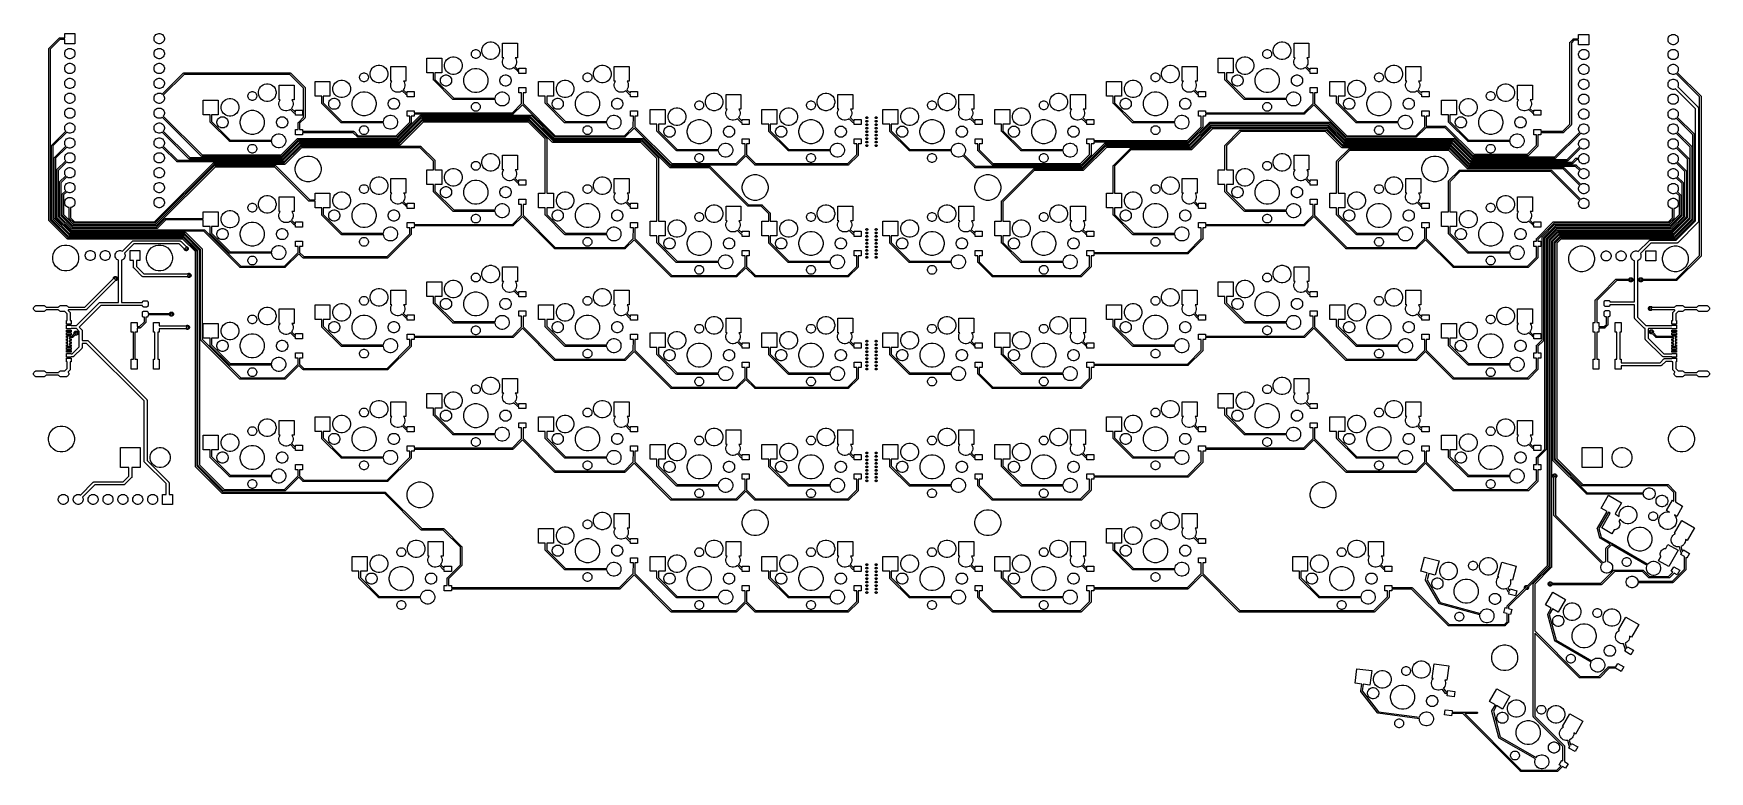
# Model space of a CAD drawing. Extents: x 52 to 337, y -160 to -34.
import ezdxf

# ---------------------------------------------------------------- set-up
doc = ezdxf.new("R2010")
doc.units = 0
doc.layers.add('BLACK', color=7, linetype='CONTINUOUS')

msp = doc.modelspace()

# ---------------------------------------------------------------- linework, layer by layer
at = {"layer": 'BLACK', "linetype": 'CONTINUOUS'}
for p, q in [((56.9087, -34.8175), (56.9087, -34.0662)), ((56.9087, -34.0662), (58.6613, -34.0662)), ((58.6613, -34.0662), (58.6613, -35.8188)), ((72.3443, -34.3839), (72.4664, -34.2618)), ((72.4664, -34.2618), (72.6099, -34.1659)), ((72.6099, -34.1659), (72.7694, -34.0999)), ((72.7694, -34.0999), (72.9387, -34.0662)), ((72.9387, -34.0662), (73.1113, -34.0662)), ((73.1113, -34.0662), (73.2806, -34.0999)), ((73.2806, -34.0999), (73.4401, -34.1659)), ((73.4401, -34.1659), (73.5836, -34.2618)), ((73.5836, -34.2618), (73.7057, -34.3839)), ((315.036, -34.9763), (315.036, -34.2249)), ((315.036, -34.2249), (316.789, -34.2249)), ((316.789, -34.2249), (316.789, -35.9776)), ((330.737, -34.3247), (330.897, -34.2586)), ((330.897, -34.2586), (331.066, -34.2249)), ((331.066, -34.2249), (331.239, -34.2249)), ((331.239, -34.2249), (331.408, -34.2586)), ((331.408, -34.2586), (331.568, -34.3247)), ((54.208, -36.6663), (54.2087, -36.6602)), ((54.2087, -36.6725), (54.208, -36.6663)), ((54.2087, -36.6602), (54.2105, -36.6418)), ((54.2087, -36.6602), (54.2087, -36.6602)), ((54.2087, -65.8914), (54.2087, -36.6725)), ((54.2105, -36.6418), (54.2176, -36.6183)), ((54.2176, -36.6183), (54.2241, -36.6062)), ((54.2241, -36.6062), (54.2292, -36.5966)), ((54.2292, -36.5966), (54.2409, -36.5823)), ((54.2409, -36.5823), (54.2448, -36.5775)), ((54.2448, -36.5775), (54.2496, -36.5736)), ((54.2496, -36.5736), (55.9648, -34.8584)), ((56.1093, -35.0675), (54.4587, -36.7181)), ((54.4587, -36.7181), (54.4587, -65.8458)), ((55.9648, -34.8584), (55.9687, -34.8537)), ((55.9687, -34.8537), (55.9734, -34.8498)), ((55.9734, -34.8498), (55.9877, -34.8381)), ((55.9734, -34.8498), (55.9734, -34.8498)), ((55.9877, -34.8381), (56.0094, -34.8265)), ((55.9877, -34.8381), (55.9877, -34.8381)), ((55.9877, -34.8381), (55.9877, -34.8381)), ((56.0094, -34.8265), (56.033, -34.8193)), ((56.033, -34.8193), (56.0514, -34.8175)), ((56.0514, -34.8175), (56.0575, -34.8169)), ((56.0514, -34.8175), (56.0514, -34.8175)), ((56.0575, -34.8169), (56.0636, -34.8175)), ((56.0636, -34.8175), (56.9087, -34.8175)), ((56.9087, -35.0675), (56.1093, -35.0675)), ((56.9087, -35.8188), (56.9087, -35.0675)), ((58.6613, -35.8188), (56.9087, -35.8188)), ((56.9424, -37.2269), (57.0084, -37.0674)), ((57.0084, -37.0674), (57.1043, -36.9239)), ((57.1043, -36.9239), (57.2264, -36.8018)), ((57.2264, -36.8018), (57.3699, -36.7059)), ((57.3699, -36.7059), (57.5294, -36.6399)), ((57.5294, -36.6399), (57.6987, -36.6062)), ((57.6987, -36.6062), (57.8713, -36.6062)), ((57.8713, -36.6062), (58.0406, -36.6399)), ((58.0406, -36.6399), (58.2001, -36.7059)), ((58.2001, -36.7059), (58.3436, -36.8018)), ((58.3436, -36.8018), (58.4657, -36.9239)), ((58.4657, -36.9239), (58.5616, -37.0674)), ((58.5616, -37.0674), (58.6276, -37.2269)), ((72.1487, -34.8562), (72.1824, -34.6869)), ((72.1487, -35.0288), (72.1487, -34.8562)), ((72.1824, -35.1981), (72.1487, -35.0288)), ((72.1824, -34.6869), (72.2484, -34.5274)), ((72.2484, -35.3576), (72.1824, -35.1981)), ((72.1824, -37.2269), (72.2484, -37.0674)), ((72.2484, -34.5274), (72.3443, -34.3839)), ((72.3443, -35.5011), (72.2484, -35.3576)), ((72.2484, -37.0674), (72.3443, -36.9239)), ((72.4664, -35.6232), (72.3443, -35.5011)), ((72.3443, -36.9239), (72.4664, -36.8018)), ((72.6099, -35.7191), (72.4664, -35.6232)), ((72.4664, -36.8018), (72.6099, -36.7059)), ((72.7694, -35.7851), (72.6099, -35.7191)), ((72.6099, -36.7059), (72.7694, -36.6399)), ((72.9387, -35.8188), (72.7694, -35.7851)), ((72.7694, -36.6399), (72.9387, -36.6062)), ((73.1113, -35.8188), (72.9387, -35.8188)), ((72.9387, -36.6062), (73.1113, -36.6062)), ((73.2806, -35.7851), (73.1113, -35.8188)), ((73.1113, -36.6062), (73.2806, -36.6399)), ((73.4401, -35.7191), (73.2806, -35.7851)), ((73.2806, -36.6399), (73.4401, -36.7059)), ((73.5836, -35.6232), (73.4401, -35.7191)), ((73.4401, -36.7059), (73.5836, -36.8018)), ((73.7057, -35.5011), (73.5836, -35.6232)), ((73.5836, -36.8018), (73.7057, -36.9239)), ((73.7057, -34.3839), (73.8016, -34.5274)), ((73.8016, -35.3576), (73.7057, -35.5011)), ((73.7057, -36.9239), (73.8016, -37.0674)), ((73.8016, -34.5274), (73.8676, -34.6869)), ((73.8676, -35.1981), (73.8016, -35.3576)), ((73.8016, -37.0674), (73.8676, -37.2269)), ((73.8676, -34.6869), (73.9013, -34.8562)), ((73.9013, -35.0288), (73.8676, -35.1981)), ((73.9013, -34.8562), (73.9013, -35.0288)), ((126.335, -37.2135), (126.417, -37.0907)), ((126.417, -37.0907), (126.522, -36.9862)), ((126.522, -36.9862), (126.645, -36.9041)), ((126.645, -36.9041), (126.781, -36.8476)), ((126.781, -36.8476), (126.926, -36.8188)), ((126.926, -36.8188), (127.074, -36.8188)), ((127.074, -36.8188), (127.219, -36.8476)), ((127.219, -36.8476), (127.355, -36.9041)), ((127.355, -36.9041), (127.478, -36.9862)), ((127.478, -36.9862), (127.583, -37.0907)), ((127.583, -37.0907), (127.665, -37.2135)), ((128.04, -36.841), (128.098, -36.5512)), ((128.04, -37.1365), (128.04, -36.841)), ((128.098, -37.4263), (128.04, -37.1365)), ((128.098, -36.5512), (128.211, -36.2782)), ((128.211, -36.2782), (128.375, -36.0326)), ((128.375, -36.0326), (128.584, -35.8236)), ((128.584, -35.8236), (128.829, -35.6595)), ((128.829, -35.6595), (129.102, -35.5464)), ((129.102, -35.5464), (129.392, -35.4887)), ((129.392, -35.4887), (129.688, -35.4887)), ((129.688, -35.4887), (129.978, -35.5464)), ((129.978, -35.5464), (130.251, -35.6595)), ((130.251, -35.6595), (130.496, -35.8236)), ((130.496, -35.8236), (130.705, -36.0326)), ((130.705, -36.0326), (130.869, -36.2782)), ((130.869, -36.2782), (130.982, -36.5512)), ((130.982, -36.5512), (131.04, -36.841)), ((131.04, -37.1365), (130.982, -37.4263)), ((131.04, -36.841), (131.04, -37.1365)), ((131.567, -38.2387), (131.567, -35.7387)), ((131.567, -35.7387), (134.117, -35.7387)), ((134.117, -35.7387), (134.117, -38.2387)), ((261.273, -37.2135), (261.355, -37.0907)), ((261.355, -37.0907), (261.459, -36.9862)), ((261.459, -36.9862), (261.582, -36.9041)), ((261.582, -36.9041), (261.719, -36.8476)), ((261.719, -36.8476), (261.864, -36.8188)), ((261.864, -36.8188), (262.011, -36.8188)), ((262.011, -36.8188), (262.156, -36.8476)), ((262.156, -36.8476), (262.293, -36.9041)), ((262.293, -36.9041), (262.416, -36.9862)), ((262.416, -36.9862), (262.52, -37.0907)), ((262.52, -37.0907), (262.602, -37.2135)), ((262.978, -36.841), (263.035, -36.5512)), ((262.978, -37.1365), (262.978, -36.841)), ((263.035, -37.4263), (262.978, -37.1365)), ((263.035, -36.5512), (263.148, -36.2782)), ((263.148, -36.2782), (263.312, -36.0326)), ((263.312, -36.0326), (263.521, -35.8236)), ((263.521, -35.8236), (263.767, -35.6595)), ((263.767, -35.6595), (264.04, -35.5464)), ((264.04, -35.5464), (264.33, -35.4887)), ((264.33, -35.4887), (264.625, -35.4887)), ((264.625, -35.4887), (264.915, -35.5464)), ((264.915, -35.5464), (265.188, -35.6595)), ((265.188, -35.6595), (265.434, -35.8236)), ((265.434, -35.8236), (265.643, -36.0326)), ((265.643, -36.0326), (265.807, -36.2782)), ((265.807, -36.2782), (265.92, -36.5512)), ((265.92, -36.5512), (265.978, -36.841)), ((265.978, -37.1365), (265.92, -37.4263)), ((265.978, -36.841), (265.978, -37.1365)), ((266.505, -38.2387), (266.505, -35.7387)), ((266.505, -35.7387), (269.055, -35.7387)), ((269.055, -35.7387), (269.055, -38.2387)), ((313.537, -35.625), (313.539, -35.6005)), ((313.538, -35.6311), (313.537, -35.625)), ((313.537, -49.5232), (313.538, -35.6311)), ((313.539, -35.6005), (313.546, -35.5769)), ((313.546, -35.5769), (313.558, -35.5552)), ((313.558, -35.5552), (313.57, -35.5409)), ((313.57, -35.5409), (313.574, -35.5362)), ((313.57, -35.5409), (313.57, -35.5409)), ((313.574, -35.5362), (313.578, -35.5323)), ((313.578, -35.5323), (314.094, -35.0172)), ((314.238, -35.2263), (313.787, -35.6768)), ((313.787, -35.6768), (313.787, -49.5689)), ((314.094, -35.0172), (314.097, -35.0124)), ((314.097, -35.0124), (314.102, -35.0085)), ((314.102, -35.0085), (314.116, -34.9968)), ((314.102, -35.0085), (314.102, -35.0085)), ((314.116, -34.9968), (314.138, -34.9852)), ((314.116, -34.9968), (314.116, -34.9968)), ((314.116, -34.9968), (314.116, -34.9968)), ((314.138, -34.9852), (314.162, -34.9781)), ((314.162, -34.9781), (314.18, -34.9763)), ((314.18, -34.9763), (314.186, -34.9756)), ((314.18, -34.9763), (314.18, -34.9763)), ((314.186, -34.9756), (314.192, -34.9763)), ((314.192, -34.9763), (315.036, -34.9763)), ((315.036, -35.2263), (314.238, -35.2263)), ((315.036, -35.9776), (315.036, -35.2263)), ((316.789, -35.9776), (315.036, -35.9776)), ((315.136, -37.2262), (315.232, -37.0826)), ((315.232, -37.0826), (315.354, -36.9606)), ((315.354, -36.9606), (315.497, -36.8647)), ((315.497, -36.8647), (315.657, -36.7986)), ((315.657, -36.7986), (315.826, -36.7649)), ((315.826, -36.7649), (315.999, -36.7649)), ((315.999, -36.7649), (316.168, -36.7986)), ((316.168, -36.7986), (316.328, -36.8647)), ((316.328, -36.8647), (316.471, -36.9606)), ((316.471, -36.9606), (316.593, -37.0826)), ((316.593, -37.0826), (316.689, -37.2262)), ((330.276, -35.0149), (330.31, -34.8456)), ((330.276, -35.1876), (330.276, -35.0149)), ((330.31, -35.3569), (330.276, -35.1876)), ((330.31, -34.8456), (330.376, -34.6862)), ((330.376, -35.5163), (330.31, -35.3569)), ((330.376, -34.6862), (330.472, -34.5426)), ((330.472, -35.6599), (330.376, -35.5163)), ((330.376, -37.2262), (330.472, -37.0826)), ((330.472, -34.5426), (330.594, -34.4206)), ((330.594, -35.7819), (330.472, -35.6599)), ((330.472, -37.0826), (330.594, -36.9606)), ((330.594, -34.4206), (330.737, -34.3247)), ((330.737, -35.8778), (330.594, -35.7819)), ((330.594, -36.9606), (330.737, -36.8647)), ((330.897, -35.9439), (330.737, -35.8778)), ((330.737, -36.8647), (330.897, -36.7986)), ((331.066, -35.9776), (330.897, -35.9439)), ((330.897, -36.7986), (331.066, -36.7649)), ((331.239, -35.9776), (331.066, -35.9776)), ((331.066, -36.7649), (331.239, -36.7649)), ((331.408, -35.9439), (331.239, -35.9776)), ((331.239, -36.7649), (331.408, -36.7986)), ((331.568, -35.8778), (331.408, -35.9439)), ((331.408, -36.7986), (331.568, -36.8647)), ((331.568, -34.3247), (331.711, -34.4206)), ((331.711, -35.7819), (331.568, -35.8778)), ((331.568, -36.8647), (331.711, -36.9606)), ((331.711, -34.4206), (331.833, -34.5426)), ((331.833, -35.6599), (331.711, -35.7819)), ((331.711, -36.9606), (331.833, -37.0826)), ((331.833, -34.5426), (331.929, -34.6862)), ((331.929, -35.5163), (331.833, -35.6599)), ((331.833, -37.0826), (331.929, -37.2262)), ((331.929, -34.6862), (331.995, -34.8456)), ((331.995, -35.3569), (331.929, -35.5163)), ((331.995, -34.8456), (332.029, -35.0149)), ((332.029, -35.1876), (331.995, -35.3569)), ((332.029, -35.0149), (332.029, -35.1876)), ((56.9087, -37.3962), (56.9424, -37.2269)), ((56.9087, -37.5688), (56.9087, -37.3962)), ((56.9424, -37.7381), (56.9087, -37.5688)), ((56.9087, -39.9362), (56.9424, -39.7669)), ((56.9087, -40.1088), (56.9087, -39.9362)), ((57.0084, -37.8976), (56.9424, -37.7381)), ((56.9424, -39.7669), (57.0084, -39.6074)), ((57.1043, -38.0411), (57.0084, -37.8976)), ((57.0084, -39.6074), (57.1043, -39.4639)), ((57.2264, -38.1632), (57.1043, -38.0411)), ((57.1043, -39.4639), (57.2264, -39.3418)), ((57.3699, -38.2591), (57.2264, -38.1632)), ((57.2264, -39.3418), (57.3699, -39.2459)), ((57.5294, -38.3251), (57.3699, -38.2591)), ((57.3699, -39.2459), (57.5294, -39.1799)), ((57.6987, -38.3588), (57.5294, -38.3251)), ((57.5294, -39.1799), (57.6987, -39.1462)), ((57.8713, -38.3588), (57.6987, -38.3588)), ((57.6987, -39.1462), (57.8713, -39.1462)), ((58.0406, -38.3251), (57.8713, -38.3588)), ((57.8713, -39.1462), (58.0406, -39.1799)), ((58.2001, -38.2591), (58.0406, -38.3251)), ((58.0406, -39.1799), (58.2001, -39.2459)), ((58.3436, -38.1632), (58.2001, -38.2591)), ((58.2001, -39.2459), (58.3436, -39.3418)), ((58.4657, -38.0411), (58.3436, -38.1632)), ((58.3436, -39.3418), (58.4657, -39.4639)), ((58.5616, -37.8976), (58.4657, -38.0411)), ((58.4657, -39.4639), (58.5616, -39.6074)), ((58.6276, -37.7381), (58.5616, -37.8976)), ((58.5616, -39.6074), (58.6276, -39.7669)), ((58.6276, -37.2269), (58.6613, -37.3962)), ((58.6613, -37.5688), (58.6276, -37.7381)), ((58.6276, -39.7669), (58.6613, -39.9362)), ((58.6613, -37.3962), (58.6613, -37.5688)), ((58.6613, -39.9362), (58.6613, -40.1088)), ((72.1487, -37.3962), (72.1824, -37.2269)), ((72.1487, -37.5688), (72.1487, -37.3962)), ((72.1824, -37.7381), (72.1487, -37.5688)), ((72.1487, -39.9362), (72.1824, -39.7669)), ((72.1487, -40.1088), (72.1487, -39.9362)), ((72.2484, -37.8976), (72.1824, -37.7381)), ((72.1824, -39.7669), (72.2484, -39.6074)), ((72.3443, -38.0411), (72.2484, -37.8976)), ((72.2484, -39.6074), (72.3443, -39.4639)), ((72.4664, -38.1632), (72.3443, -38.0411)), ((72.3443, -39.4639), (72.4664, -39.3418)), ((72.6099, -38.2591), (72.4664, -38.1632)), ((72.4664, -39.3418), (72.6099, -39.2459)), ((72.7694, -38.3251), (72.6099, -38.2591)), ((72.6099, -39.2459), (72.7694, -39.1799)), ((72.9387, -38.3588), (72.7694, -38.3251)), ((72.7694, -39.1799), (72.9387, -39.1462)), ((73.1113, -38.3588), (72.9387, -38.3588)), ((72.9387, -39.1462), (73.1113, -39.1462)), ((73.2806, -38.3251), (73.1113, -38.3588)), ((73.1113, -39.1462), (73.2806, -39.1799)), ((73.4401, -38.2591), (73.2806, -38.3251)), ((73.2806, -39.1799), (73.4401, -39.2459)), ((73.5836, -38.1632), (73.4401, -38.2591)), ((73.4401, -39.2459), (73.5836, -39.3418)), ((73.7057, -38.0411), (73.5836, -38.1632)), ((73.5836, -39.3418), (73.7057, -39.4639)), ((73.8016, -37.8976), (73.7057, -38.0411)), ((73.7057, -39.4639), (73.8016, -39.6074)), ((73.8676, -37.7381), (73.8016, -37.8976)), ((73.8016, -39.6074), (73.8676, -39.7669)), ((73.8676, -37.2269), (73.9013, -37.3962)), ((73.9013, -37.5688), (73.8676, -37.7381)), ((73.8676, -39.7669), (73.9013, -39.9362)), ((73.9013, -37.3962), (73.9013, -37.5688)), ((73.9013, -39.9362), (73.9013, -40.1088)), ((109.161, -40.247), (109.325, -40.0013)), ((109.325, -40.0013), (109.534, -39.7924)), ((109.534, -39.7924), (109.779, -39.6282)), ((109.779, -39.6282), (110.052, -39.5151)), ((110.052, -39.5151), (110.342, -39.4575)), ((110.342, -39.4575), (110.638, -39.4575)), ((110.638, -39.4575), (110.928, -39.5151)), ((110.928, -39.5151), (111.201, -39.6282)), ((111.201, -39.6282), (111.446, -39.7924)), ((111.446, -39.7924), (111.655, -40.0013)), ((111.655, -40.0013), (111.819, -40.247)), ((112.517, -42.2075), (112.517, -39.7075)), ((112.517, -39.7075), (115.067, -39.7075)), ((115.067, -39.7075), (115.067, -42.2075)), ((118.64, -40.7787), (118.64, -38.2787)), ((118.64, -38.2787), (121.19, -38.2787)), ((121.19, -38.2787), (121.19, -40.7787)), ((121.69, -39.381), (121.748, -39.0912)), ((121.69, -39.6765), (121.69, -39.381)), ((121.748, -39.9663), (121.69, -39.6765)), ((121.748, -39.0912), (121.861, -38.8182)), ((121.861, -40.2393), (121.748, -39.9663)), ((121.861, -38.8182), (122.025, -38.5726)), ((122.025, -38.5726), (122.234, -38.3636)), ((122.234, -38.3636), (122.479, -38.1995)), ((122.479, -38.1995), (122.752, -38.0864)), ((122.752, -38.0864), (123.042, -38.0287)), ((123.042, -38.0287), (123.338, -38.0287)), ((123.338, -38.0287), (123.628, -38.0864)), ((123.628, -38.0864), (123.901, -38.1995)), ((123.901, -38.1995), (124.146, -38.3636)), ((124.146, -38.3636), (124.355, -38.5726)), ((124.355, -38.5726), (124.519, -38.8182)), ((124.519, -38.8182), (124.632, -39.0912)), ((124.632, -39.9663), (124.519, -40.2393)), ((124.632, -39.0912), (124.69, -39.381)), ((124.69, -39.6765), (124.632, -39.9663)), ((124.69, -39.381), (124.69, -39.6765)), ((126.25, -37.4949), (126.279, -37.35)), ((126.25, -37.6426), (126.25, -37.4949)), ((126.279, -37.7875), (126.25, -37.6426)), ((126.279, -37.35), (126.335, -37.2135)), ((126.335, -37.924), (126.279, -37.7875)), ((126.417, -38.0468), (126.335, -37.924)), ((126.522, -38.1513), (126.417, -38.0468)), ((126.645, -38.2334), (126.522, -38.1513)), ((126.781, -38.2899), (126.645, -38.2334)), ((126.926, -38.3188), (126.781, -38.2899)), ((127.074, -38.3188), (126.926, -38.3188)), ((127.219, -38.2899), (127.074, -38.3188)), ((127.355, -38.2334), (127.219, -38.2899)), ((127.478, -38.1513), (127.355, -38.2334)), ((127.583, -38.0468), (127.478, -38.1513)), ((127.665, -37.924), (127.583, -38.0468)), ((127.665, -37.2135), (127.721, -37.35)), ((127.721, -37.7875), (127.665, -37.924)), ((127.721, -37.35), (127.75, -37.4949)), ((127.75, -37.6426), (127.721, -37.7875)), ((127.75, -37.4949), (127.75, -37.6426)), ((128.211, -37.6993), (128.098, -37.4263)), ((128.375, -37.9449), (128.211, -37.6993)), ((128.584, -38.1539), (128.375, -37.9449)), ((128.829, -38.318), (128.584, -38.1539)), ((129.102, -38.4311), (128.829, -38.318)), ((129.392, -38.4887), (129.102, -38.4311)), ((129.688, -38.4887), (129.392, -38.4887)), ((129.978, -38.4311), (129.688, -38.4887)), ((130.251, -38.318), (129.978, -38.4311)), ((130.496, -38.1539), (130.251, -38.318)), ((130.705, -37.9449), (130.496, -38.1539)), ((130.869, -37.6993), (130.705, -37.9449)), ((130.982, -37.4263), (130.869, -37.6993)), ((131.55, -38.8006), (131.596, -38.5687)), ((131.55, -39.0369), (131.55, -38.8006)), ((131.596, -39.2688), (131.55, -39.0369)), ((131.761, -38.2387), (131.567, -38.2387)), ((131.596, -38.5687), (131.687, -38.3503)), ((131.687, -39.4872), (131.596, -39.2688)), ((131.687, -38.3503), (131.761, -38.2387)), ((131.818, -39.6837), (131.687, -39.4872)), ((131.985, -39.8509), (131.818, -39.6837)), ((132.182, -39.9822), (131.985, -39.8509)), ((132.4, -40.0726), (132.182, -39.9822)), ((133.318, -39.9822), (133.1, -40.0726)), ((133.509, -39.8547), (133.318, -39.9822)), ((134.157, -40.5028), (133.509, -39.8547)), ((133.813, -39.4872), (133.686, -39.6779)), ((133.686, -39.6779), (134.302, -40.2937)), ((134.117, -38.2387), (133.739, -38.2387)), ((133.739, -38.2387), (133.813, -38.3503)), ((133.813, -38.3503), (133.904, -38.5687)), ((133.904, -39.2688), (133.813, -39.4872)), ((133.904, -38.5687), (133.95, -38.8006)), ((133.95, -39.0369), (133.904, -39.2688)), ((133.95, -38.8006), (133.95, -39.0369)), ((134.338, -40.2937), (134.338, -39.9688)), ((134.338, -39.9688), (135.537, -39.9688)), ((135.537, -39.9688), (135.537, -40.8687)), ((147.261, -40.247), (147.425, -40.0013)), ((147.425, -40.0013), (147.634, -39.7924)), ((147.634, -39.7924), (147.879, -39.6282)), ((147.879, -39.6282), (148.152, -39.5151)), ((148.152, -39.5151), (148.442, -39.4575)), ((148.442, -39.4575), (148.738, -39.4575)), ((148.738, -39.4575), (149.028, -39.5151)), ((149.028, -39.5151), (149.301, -39.6282)), ((149.301, -39.6282), (149.546, -39.7924)), ((149.546, -39.7924), (149.755, -40.0013)), ((149.755, -40.0013), (149.919, -40.247)), ((150.617, -42.2075), (150.617, -39.7075)), ((150.617, -39.7075), (153.167, -39.7075)), ((153.167, -39.7075), (153.167, -42.2075)), ((244.098, -40.247), (244.262, -40.0013)), ((244.262, -40.0013), (244.471, -39.7924)), ((244.471, -39.7924), (244.717, -39.6282)), ((244.717, -39.6282), (244.99, -39.5151)), ((244.99, -39.5151), (245.28, -39.4575)), ((245.28, -39.4575), (245.575, -39.4575)), ((245.575, -39.4575), (245.865, -39.5151)), ((245.865, -39.5151), (246.138, -39.6282)), ((246.138, -39.6282), (246.384, -39.7924)), ((246.384, -39.7924), (246.593, -40.0013)), ((246.593, -40.0013), (246.757, -40.247)), ((247.454, -42.2075), (247.454, -39.7075)), ((247.454, -39.7075), (250.004, -39.7075)), ((250.004, -39.7075), (250.004, -42.2075)), ((253.578, -40.7787), (253.578, -38.2787)), ((253.578, -38.2787), (256.128, -38.2787)), ((256.128, -38.2787), (256.128, -40.7787)), ((256.628, -39.381), (256.685, -39.0912)), ((256.628, -39.6765), (256.628, -39.381)), ((256.685, -39.9663), (256.628, -39.6765)), ((256.685, -39.0912), (256.798, -38.8182)), ((256.798, -40.2393), (256.685, -39.9663)), ((256.798, -38.8182), (256.962, -38.5726)), ((256.962, -38.5726), (257.171, -38.3636)), ((257.171, -38.3636), (257.417, -38.1995)), ((257.417, -38.1995), (257.69, -38.0864)), ((257.69, -38.0864), (257.98, -38.0287)), ((257.98, -38.0287), (258.275, -38.0287)), ((258.275, -38.0287), (258.565, -38.0864)), ((258.565, -38.0864), (258.838, -38.1995)), ((258.838, -38.1995), (259.084, -38.3636)), ((259.084, -38.3636), (259.293, -38.5726)), ((259.293, -38.5726), (259.457, -38.8182)), ((259.457, -38.8182), (259.57, -39.0912)), ((259.57, -39.9663), (259.457, -40.2393)), ((259.57, -39.0912), (259.628, -39.381)), ((259.628, -39.6765), (259.57, -39.9663)), ((259.628, -39.381), (259.628, -39.6765)), ((261.188, -37.4949), (261.216, -37.35)), ((261.188, -37.6426), (261.188, -37.4949)), ((261.216, -37.7875), (261.188, -37.6426)), ((261.216, -37.35), (261.273, -37.2135)), ((261.273, -37.924), (261.216, -37.7875)), ((261.355, -38.0468), (261.273, -37.924)), ((261.459, -38.1513), (261.355, -38.0468)), ((261.582, -38.2334), (261.459, -38.1513)), ((261.719, -38.2899), (261.582, -38.2334)), ((261.864, -38.3188), (261.719, -38.2899)), ((262.011, -38.3188), (261.864, -38.3188)), ((262.156, -38.2899), (262.011, -38.3188)), ((262.293, -38.2334), (262.156, -38.2899)), ((262.416, -38.1513), (262.293, -38.2334)), ((262.52, -38.0468), (262.416, -38.1513)), ((262.602, -37.924), (262.52, -38.0468)), ((262.602, -37.2135), (262.659, -37.35)), ((262.659, -37.7875), (262.602, -37.924)), ((262.659, -37.35), (262.688, -37.4949)), ((262.688, -37.6426), (262.659, -37.7875)), ((262.688, -37.4949), (262.688, -37.6426)), ((263.148, -37.6993), (263.035, -37.4263)), ((263.312, -37.9449), (263.148, -37.6993)), ((263.521, -38.1539), (263.312, -37.9449)), ((263.767, -38.318), (263.521, -38.1539)), ((264.04, -38.4311), (263.767, -38.318)), ((264.33, -38.4887), (264.04, -38.4311)), ((264.625, -38.4887), (264.33, -38.4887)), ((264.915, -38.4311), (264.625, -38.4887)), ((265.188, -38.318), (264.915, -38.4311)), ((265.434, -38.1539), (265.188, -38.318)), ((265.643, -37.9449), (265.434, -38.1539)), ((265.807, -37.6993), (265.643, -37.9449)), ((265.92, -37.4263), (265.807, -37.6993)), ((266.488, -38.8006), (266.534, -38.5687)), ((266.488, -39.0369), (266.488, -38.8006)), ((266.534, -39.2688), (266.488, -39.0369)), ((266.699, -38.2387), (266.505, -38.2387)), ((266.534, -38.5687), (266.624, -38.3503)), ((266.624, -39.4872), (266.534, -39.2688)), ((266.624, -38.3503), (266.699, -38.2387)), ((266.755, -39.6837), (266.624, -39.4872)), ((266.923, -39.8509), (266.755, -39.6837)), ((267.119, -39.9822), (266.923, -39.8509)), ((267.337, -40.0726), (267.119, -39.9822)), ((268.256, -39.9822), (268.038, -40.0726)), ((268.447, -39.8547), (268.256, -39.9822)), ((269.095, -40.5028), (268.447, -39.8547)), ((268.751, -39.4872), (268.623, -39.6779)), ((268.623, -39.6779), (269.239, -40.2937)), ((269.055, -38.2387), (268.676, -38.2387)), ((268.676, -38.2387), (268.751, -38.3503)), ((268.751, -38.3503), (268.841, -38.5687)), ((268.841, -39.2688), (268.751, -39.4872)), ((268.841, -38.5687), (268.888, -38.8006)), ((268.888, -39.0369), (268.841, -39.2688)), ((268.888, -38.8006), (268.888, -39.0369)), ((269.275, -40.2937), (269.275, -39.9688)), ((269.275, -39.9688), (270.475, -39.9688)), ((270.475, -39.9688), (270.475, -40.8688)), ((282.198, -40.247), (282.362, -40.0013)), ((282.362, -40.0013), (282.571, -39.7924)), ((282.571, -39.7924), (282.817, -39.6282)), ((282.817, -39.6282), (283.09, -39.5151)), ((283.09, -39.5151), (283.38, -39.4575)), ((283.38, -39.4575), (283.675, -39.4575)), ((283.675, -39.4575), (283.965, -39.5151)), ((283.965, -39.5151), (284.238, -39.6282)), ((284.238, -39.6282), (284.484, -39.7924)), ((284.484, -39.7924), (284.693, -40.0013)), ((284.693, -40.0013), (284.857, -40.247)), ((285.554, -42.2075), (285.554, -39.7075)), ((285.554, -39.7075), (288.104, -39.7075)), ((288.104, -39.7075), (288.104, -42.2075)), ((315.036, -37.5549), (315.07, -37.3856)), ((315.036, -37.7276), (315.036, -37.5549)), ((315.07, -37.8969), (315.036, -37.7276)), ((315.036, -40.0949), (315.07, -39.9256)), ((315.07, -37.3856), (315.136, -37.2262)), ((315.136, -38.0563), (315.07, -37.8969)), ((315.07, -39.9256), (315.136, -39.7662)), ((315.232, -38.1999), (315.136, -38.0563)), ((315.136, -39.7662), (315.232, -39.6226)), ((315.354, -38.3219), (315.232, -38.1999)), ((315.232, -39.6226), (315.354, -39.5006)), ((315.497, -38.4178), (315.354, -38.3219)), ((315.354, -39.5006), (315.497, -39.4047)), ((315.657, -38.4839), (315.497, -38.4178)), ((315.497, -39.4047), (315.657, -39.3386)), ((315.826, -38.5175), (315.657, -38.4839)), ((315.657, -39.3386), (315.826, -39.3049)), ((315.999, -38.5175), (315.826, -38.5175)), ((315.826, -39.3049), (315.999, -39.3049)), ((316.168, -38.4839), (315.999, -38.5175)), ((315.999, -39.3049), (316.168, -39.3386)), ((316.328, -38.4178), (316.168, -38.4839)), ((316.168, -39.3386), (316.328, -39.4047)), ((316.471, -38.3219), (316.328, -38.4178)), ((316.328, -39.4047), (316.471, -39.5006)), ((316.593, -38.1999), (316.471, -38.3219)), ((316.471, -39.5006), (316.593, -39.6226)), ((316.689, -38.0563), (316.593, -38.1999)), ((316.593, -39.6226), (316.689, -39.7662)), ((316.689, -37.2262), (316.755, -37.3856)), ((316.755, -37.8969), (316.689, -38.0563)), ((316.689, -39.7662), (316.755, -39.9256)), ((316.755, -37.3856), (316.789, -37.5549)), ((316.789, -37.7276), (316.755, -37.8969)), ((316.755, -39.9256), (316.789, -40.0949)), ((316.789, -37.5549), (316.789, -37.7276)), ((330.276, -37.5549), (330.31, -37.3856)), ((330.276, -37.7276), (330.276, -37.5549)), ((330.31, -37.8969), (330.276, -37.7276)), ((330.276, -40.0949), (330.31, -39.9256)), ((330.31, -37.3856), (330.376, -37.2262)), ((330.376, -38.0563), (330.31, -37.8969)), ((330.31, -39.9256), (330.376, -39.7662)), ((330.472, -38.1999), (330.376, -38.0563)), ((330.376, -39.7662), (330.472, -39.6226)), ((330.594, -38.3219), (330.472, -38.1999)), ((330.472, -39.6226), (330.594, -39.5006)), ((330.737, -38.4178), (330.594, -38.3219)), ((330.594, -39.5006), (330.737, -39.4047)), ((330.897, -38.4839), (330.737, -38.4178)), ((330.737, -39.4047), (330.897, -39.3386)), ((331.066, -38.5175), (330.897, -38.4839)), ((330.897, -39.3386), (331.066, -39.3049)), ((331.239, -38.5175), (331.066, -38.5175)), ((331.066, -39.3049), (331.239, -39.3049)), ((331.408, -38.4839), (331.239, -38.5175)), ((331.239, -39.3049), (331.408, -39.3386)), ((331.568, -38.4178), (331.408, -38.4839)), ((331.408, -39.3386), (331.568, -39.4047)), ((331.711, -38.3219), (331.568, -38.4178)), ((331.568, -39.4047), (331.711, -39.5006)), ((331.833, -38.1999), (331.711, -38.3219)), ((331.711, -39.5006), (331.833, -39.6226)), ((331.929, -38.0563), (331.833, -38.1999)), ((331.833, -39.6226), (331.929, -39.7662)), ((331.929, -37.2262), (331.995, -37.3856)), ((331.995, -37.8969), (331.929, -38.0563)), ((331.929, -39.7662), (331.995, -39.9256)), ((331.995, -37.3856), (332.029, -37.5549)), ((332.029, -37.7276), (331.995, -37.8969)), ((331.995, -39.9256), (332.029, -40.0949)), ((332.029, -37.5549), (332.029, -37.7276)), ((56.9424, -40.2781), (56.9087, -40.1088)), ((56.9087, -42.4762), (56.9424, -42.3069)), ((56.9087, -42.6488), (56.9087, -42.4762)), ((56.9424, -42.8181), (56.9087, -42.6488)), ((57.0084, -40.4376), (56.9424, -40.2781)), ((56.9424, -42.3069), (57.0084, -42.1474)), ((57.0084, -42.9776), (56.9424, -42.8181)), ((57.1043, -40.5811), (57.0084, -40.4376)), ((57.0084, -42.1474), (57.1043, -42.0039)), ((57.2264, -40.7032), (57.1043, -40.5811)), ((57.1043, -42.0039), (57.2264, -41.8818)), ((57.3699, -40.7991), (57.2264, -40.7032)), ((57.2264, -41.8818), (57.3699, -41.7859)), ((57.5294, -40.8651), (57.3699, -40.7991)), ((57.3699, -41.7859), (57.5294, -41.7199)), ((57.6987, -40.8988), (57.5294, -40.8651)), ((57.5294, -41.7199), (57.6987, -41.6862)), ((57.8713, -40.8988), (57.6987, -40.8988)), ((57.6987, -41.6862), (57.8713, -41.6862)), ((58.0406, -40.8651), (57.8713, -40.8988)), ((57.8713, -41.6862), (58.0406, -41.7199)), ((58.2001, -40.7991), (58.0406, -40.8651)), ((58.0406, -41.7199), (58.2001, -41.7859)), ((58.3436, -40.7032), (58.2001, -40.7991)), ((58.2001, -41.7859), (58.3436, -41.8818)), ((58.4657, -40.5811), (58.3436, -40.7032)), ((58.3436, -41.8818), (58.4657, -42.0039)), ((58.5616, -40.4376), (58.4657, -40.5811)), ((58.4657, -42.0039), (58.5616, -42.1474)), ((58.6276, -40.2781), (58.5616, -40.4376)), ((58.5616, -42.1474), (58.6276, -42.3069)), ((58.6276, -42.8181), (58.5616, -42.9776)), ((58.6613, -40.1088), (58.6276, -40.2781)), ((58.6276, -42.3069), (58.6613, -42.4762)), ((58.6613, -42.6488), (58.6276, -42.8181)), ((58.6613, -42.4762), (58.6613, -42.6488)), ((72.1824, -40.2781), (72.1487, -40.1088)), ((72.1487, -42.4762), (72.1824, -42.3069)), ((72.1487, -42.6488), (72.1487, -42.4762)), ((72.1824, -42.8181), (72.1487, -42.6488)), ((72.2484, -40.4376), (72.1824, -40.2781)), ((72.1824, -42.3069), (72.2484, -42.1474)), ((72.2484, -42.9776), (72.1824, -42.8181)), ((72.3443, -40.5811), (72.2484, -40.4376)), ((72.2484, -42.1474), (72.3443, -42.0039)), ((72.4664, -40.7032), (72.3443, -40.5811)), ((72.3443, -42.0039), (72.4664, -41.8818)), ((72.6099, -40.7991), (72.4664, -40.7032)), ((72.4664, -41.8818), (72.6099, -41.7859)), ((72.7694, -40.8651), (72.6099, -40.7991)), ((72.6099, -41.7859), (72.7694, -41.7199)), ((72.9387, -40.8988), (72.7694, -40.8651)), ((72.7694, -41.7199), (72.9387, -41.6862)), ((73.1113, -40.8988), (72.9387, -40.8988)), ((72.9387, -41.6862), (73.1113, -41.6862)), ((73.2806, -40.8651), (73.1113, -40.8988)), ((73.1113, -41.6862), (73.2806, -41.7199)), ((73.4401, -40.7991), (73.2806, -40.8651)), ((73.2806, -41.7199), (73.4401, -41.7859)), ((73.5836, -40.7032), (73.4401, -40.7991)), ((73.4401, -41.7859), (73.5836, -41.8818)), ((73.5508, -44.3999), (77.1348, -40.8159)), ((73.7057, -40.5811), (73.5836, -40.7032)), ((73.5836, -41.8818), (73.7057, -42.0039)), ((73.8016, -40.4376), (73.7057, -40.5811)), ((73.7057, -42.0039), (73.8016, -42.1474)), ((77.2793, -41.025), (73.7276, -44.5767)), ((73.8676, -40.2781), (73.8016, -40.4376)), ((73.8016, -42.1474), (73.8676, -42.3069)), ((73.8676, -42.8181), (73.8016, -42.9776)), ((73.9013, -40.1088), (73.8676, -40.2781)), ((73.8676, -42.3069), (73.9013, -42.4762)), ((73.9013, -42.6488), (73.8676, -42.8181)), ((73.9013, -42.4762), (73.9013, -42.6488)), ((77.1348, -40.8159), (77.1387, -40.8112)), ((77.1387, -40.8112), (77.1434, -40.8073)), ((77.1434, -40.8073), (77.1577, -40.7956)), ((77.1434, -40.8073), (77.1434, -40.8073)), ((77.1577, -40.7956), (77.1794, -40.784)), ((77.1577, -40.7956), (77.1577, -40.7956)), ((77.1577, -40.7956), (77.1577, -40.7956)), ((77.1794, -40.784), (77.203, -40.7768)), ((77.203, -40.7768), (77.2214, -40.775)), ((77.2214, -40.775), (77.2275, -40.7744)), ((77.2214, -40.775), (77.2214, -40.775)), ((77.2275, -40.7744), (77.2336, -40.775)), ((77.2336, -40.775), (95.3439, -40.775)), ((95.2982, -41.025), (77.2793, -41.025)), ((90.4838, -42.9674), (90.7295, -42.8032)), ((90.7295, -42.8032), (91.0025, -42.6901)), ((91.0025, -42.6901), (91.2923, -42.6325)), ((91.2923, -42.6325), (91.5877, -42.6325)), ((91.5877, -42.6325), (91.8775, -42.6901)), ((91.8775, -42.6901), (92.1505, -42.8032)), ((92.1505, -42.8032), (92.3962, -42.9674)), ((97.6375, -43.3643), (95.2982, -41.025)), ((95.3439, -40.775), (95.35, -40.7744)), ((95.35, -40.7744), (95.3561, -40.775)), ((95.3561, -40.775), (95.3561, -40.775)), ((95.3561, -40.775), (95.3745, -40.7768)), ((95.3745, -40.7768), (95.3981, -40.784)), ((95.3981, -40.784), (95.4198, -40.7956)), ((95.4198, -40.7956), (95.4388, -40.8112)), ((95.4388, -40.8112), (95.4427, -40.816)), ((95.4427, -40.816), (97.8466, -43.2198)), ((99.59, -44.7475), (99.59, -42.2475)), ((99.59, -42.2475), (102.14, -42.2475)), ((102.14, -42.2475), (102.14, -44.7475)), ((102.698, -43.06), (102.811, -42.787)), ((102.811, -42.787), (102.975, -42.5413)), ((102.975, -42.5413), (103.184, -42.3324)), ((103.184, -42.3324), (103.429, -42.1682)), ((103.429, -42.1682), (103.702, -42.0551)), ((103.702, -42.0551), (103.992, -41.9975)), ((103.992, -41.9975), (104.288, -41.9975)), ((104.288, -41.9975), (104.578, -42.0551)), ((104.578, -42.0551), (104.851, -42.1682)), ((104.851, -42.1682), (105.096, -42.3324)), ((105.096, -42.3324), (105.305, -42.5413)), ((105.305, -42.5413), (105.469, -42.787)), ((105.469, -42.787), (105.582, -43.06)), ((107.2, -41.4636), (107.229, -41.3187)), ((107.2, -41.6114), (107.2, -41.4636)), ((107.229, -41.7563), (107.2, -41.6114)), ((107.229, -41.3187), (107.285, -41.1822)), ((107.285, -41.8928), (107.229, -41.7563)), ((107.285, -41.1822), (107.367, -41.0594)), ((107.367, -42.0156), (107.285, -41.8928)), ((107.367, -41.0594), (107.472, -40.9549)), ((107.472, -42.1201), (107.367, -42.0156)), ((107.472, -40.9549), (107.595, -40.8729)), ((107.595, -42.2021), (107.472, -42.1201)), ((107.595, -40.8729), (107.731, -40.8163)), ((107.731, -42.2587), (107.595, -42.2021)), ((107.731, -40.8163), (107.876, -40.7875)), ((107.876, -42.2875), (107.731, -42.2587)), ((107.876, -40.7875), (108.024, -40.7875)), ((108.024, -42.2875), (107.876, -42.2875)), ((108.024, -40.7875), (108.169, -40.8163)), ((108.169, -42.2587), (108.024, -42.2875)), ((108.169, -40.8163), (108.305, -40.8729)), ((108.305, -42.2021), (108.169, -42.2587)), ((108.305, -40.8729), (108.428, -40.9549)), ((108.428, -42.1201), (108.305, -42.2021)), ((108.428, -40.9549), (108.533, -41.0594)), ((108.533, -42.0156), (108.428, -42.1201)), ((108.533, -41.0594), (108.615, -41.1822)), ((108.615, -41.8928), (108.533, -42.0156)), ((108.615, -41.1822), (108.671, -41.3187)), ((108.671, -41.7563), (108.615, -41.8928)), ((108.671, -41.3187), (108.7, -41.4636)), ((108.7, -41.6114), (108.671, -41.7563)), ((108.7, -41.4636), (108.7, -41.6114)), ((108.99, -40.8098), (109.048, -40.52)), ((108.99, -41.1052), (108.99, -40.8098)), ((109.048, -41.395), (108.99, -41.1052)), ((109.048, -40.52), (109.161, -40.247)), ((109.161, -41.668), (109.048, -41.395)), ((109.325, -41.9137), (109.161, -41.668)), ((109.534, -42.1226), (109.325, -41.9137)), ((109.779, -42.2868), (109.534, -42.1226)), ((110.052, -42.3999), (109.779, -42.2868)), ((110.342, -42.4575), (110.052, -42.3999)), ((110.638, -42.4575), (110.342, -42.4575)), ((110.928, -42.3999), (110.638, -42.4575)), ((111.201, -42.2868), (110.928, -42.3999)), ((111.446, -42.1226), (111.201, -42.2868)), ((111.655, -41.9137), (111.446, -42.1226)), ((111.819, -41.668), (111.655, -41.9137)), ((111.819, -40.247), (111.932, -40.52)), ((111.932, -41.395), (111.819, -41.668)), ((111.932, -40.52), (111.99, -40.8098)), ((111.99, -41.1052), (111.932, -41.395)), ((111.99, -40.8098), (111.99, -41.1052)), ((112.5, -42.7693), (112.546, -42.5375)), ((112.5, -43.0057), (112.5, -42.7693)), ((112.711, -42.2075), (112.517, -42.2075)), ((112.546, -42.5375), (112.637, -42.3191)), ((112.637, -42.3191), (112.711, -42.2075)), ((115.067, -42.2075), (114.689, -42.2075)), ((114.689, -42.2075), (114.763, -42.3191)), ((114.763, -42.3191), (114.854, -42.5375)), ((114.854, -42.5375), (114.9, -42.7693)), ((114.9, -42.7693), (114.9, -43.0057)), ((119.79, -40.7787), (118.64, -40.7787)), ((119.789, -41.9508), (119.79, -41.9446)), ((119.79, -41.9569), (119.789, -41.9508)), ((119.79, -41.9446), (119.79, -40.7787)), ((119.792, -41.9753), (119.79, -41.9569)), ((119.79, -41.9569), (119.79, -41.9569)), ((119.799, -41.9988), (119.792, -41.9753)), ((119.811, -42.0205), (119.799, -41.9988)), ((119.826, -42.0396), (119.811, -42.0205)), ((119.831, -42.0435), (119.826, -42.0396)), ((123.09, -45.3028), (119.831, -42.0435)), ((121.19, -40.7787), (120.04, -40.7787)), ((120.04, -40.7787), (120.04, -41.899)), ((120.04, -41.899), (123.235, -45.0938)), ((120.97, -41.9752), (121.007, -41.7916)), ((120.97, -42.1623), (120.97, -41.9752)), ((121.007, -42.3459), (120.97, -42.1623)), ((121.007, -41.7916), (121.078, -41.6188)), ((121.078, -42.5187), (121.007, -42.3459)), ((121.078, -41.6188), (121.182, -41.4632)), ((121.182, -42.6743), (121.078, -42.5187)), ((121.182, -41.4632), (121.314, -41.3308)), ((121.314, -42.8067), (121.182, -42.6743)), ((121.314, -41.3308), (121.47, -41.2269)), ((121.47, -42.9106), (121.314, -42.8067)), ((121.47, -41.2269), (121.643, -41.1553)), ((121.643, -41.1553), (121.826, -41.1187)), ((121.826, -41.1187), (122.014, -41.1187)), ((122.025, -40.4849), (121.861, -40.2393)), ((122.014, -41.1187), (122.197, -41.1553)), ((122.234, -40.6939), (122.025, -40.4849)), ((122.197, -41.1553), (122.37, -41.2269)), ((122.479, -40.858), (122.234, -40.6939)), ((122.37, -41.2269), (122.526, -41.3308)), ((122.526, -42.8067), (122.37, -42.9106)), ((122.752, -40.9711), (122.479, -40.858)), ((122.526, -41.3308), (122.658, -41.4632)), ((122.658, -42.6743), (122.526, -42.8067)), ((122.658, -41.4632), (122.762, -41.6188)), ((122.762, -42.5187), (122.658, -42.6743)), ((123.042, -41.0287), (122.752, -40.9711)), ((122.762, -41.6188), (122.833, -41.7916)), ((122.833, -42.3459), (122.762, -42.5187)), ((122.833, -41.7916), (122.87, -41.9752)), ((122.87, -42.1623), (122.833, -42.3459)), ((122.87, -41.9752), (122.87, -42.1623)), ((123.338, -41.0287), (123.042, -41.0287)), ((123.628, -40.9711), (123.338, -41.0287)), ((123.901, -40.858), (123.628, -40.9711)), ((124.146, -40.6939), (123.901, -40.858)), ((124.355, -40.4849), (124.146, -40.6939)), ((124.519, -40.2393), (124.355, -40.4849)), ((124.95, -41.8668), (125.029, -41.4708)), ((124.95, -42.2707), (124.95, -41.8668)), ((125.029, -42.6667), (124.95, -42.2707)), ((125.029, -41.4708), (125.183, -41.0977)), ((125.183, -43.0398), (125.029, -42.6667)), ((125.183, -41.0977), (125.408, -40.762)), ((125.408, -40.762), (125.693, -40.4764)), ((125.693, -40.4764), (126.029, -40.2521)), ((126.029, -40.2521), (126.402, -40.0975)), ((126.402, -40.0975), (126.798, -40.0187)), ((126.798, -40.0187), (127.202, -40.0187)), ((127.202, -40.0187), (127.598, -40.0975)), ((127.598, -40.0975), (127.971, -40.2521)), ((127.971, -40.2521), (128.307, -40.4764)), ((128.307, -40.4764), (128.592, -40.762)), ((128.592, -40.762), (128.817, -41.0977)), ((128.817, -41.0977), (128.971, -41.4708)), ((128.971, -42.6667), (128.817, -43.0398)), ((128.971, -41.4708), (129.05, -41.8668)), ((129.05, -42.2707), (128.971, -42.6667)), ((129.05, -41.8668), (129.05, -42.2707)), ((131.13, -41.9752), (131.167, -41.7916)), ((131.13, -42.1623), (131.13, -41.9752)), ((131.167, -42.3459), (131.13, -42.1623)), ((131.167, -41.7916), (131.238, -41.6188)), ((131.238, -42.5187), (131.167, -42.3459)), ((131.238, -41.6188), (131.342, -41.4632)), ((131.342, -42.6743), (131.238, -42.5187)), ((131.342, -41.4632), (131.474, -41.3308)), ((131.474, -42.8067), (131.342, -42.6743)), ((131.474, -41.3308), (131.63, -41.2269)), ((131.63, -42.9106), (131.474, -42.8067)), ((131.63, -41.2269), (131.803, -41.1553)), ((131.803, -41.1553), (131.986, -41.1187)), ((131.986, -41.1187), (132.174, -41.1187)), ((132.174, -41.1187), (132.357, -41.1553)), ((132.357, -41.1553), (132.53, -41.2269)), ((132.632, -40.1187), (132.4, -40.0726)), ((132.53, -41.2269), (132.686, -41.3308)), ((132.686, -42.8067), (132.53, -42.9106)), ((132.868, -40.1187), (132.632, -40.1187)), ((132.686, -41.3308), (132.818, -41.4632)), ((132.818, -42.6743), (132.686, -42.8067)), ((132.818, -41.4632), (132.922, -41.6188)), ((132.922, -42.5187), (132.818, -42.6743)), ((133.1, -40.0726), (132.868, -40.1187)), ((132.922, -41.6188), (132.993, -41.7916)), ((132.993, -42.3459), (132.922, -42.5187)), ((132.993, -41.7916), (133.03, -41.9752)), ((133.03, -42.1623), (132.993, -42.3459)), ((133.03, -41.9752), (133.03, -42.1623)), ((134.161, -40.5076), (134.157, -40.5028)), ((134.166, -40.5115), (134.161, -40.5076)), ((134.176, -40.52), (134.166, -40.5115)), ((134.166, -40.5115), (134.166, -40.5115)), ((134.18, -40.5232), (134.176, -40.52)), ((134.202, -40.5348), (134.18, -40.5232)), ((134.225, -40.5419), (134.202, -40.5348)), ((134.244, -40.5437), (134.225, -40.5419)), ((134.25, -40.5444), (134.244, -40.5437)), ((134.244, -40.5437), (134.244, -40.5437)), ((134.256, -40.5437), (134.25, -40.5444)), ((134.338, -40.5437), (134.256, -40.5437)), ((134.302, -40.2937), (134.338, -40.2937)), ((134.338, -40.8687), (134.338, -40.5437)), ((135.537, -40.8687), (134.338, -40.8687)), ((137.69, -44.7475), (137.69, -42.2475)), ((137.69, -42.2475), (140.24, -42.2475)), ((140.24, -42.2475), (140.24, -44.7475)), ((140.798, -43.06), (140.911, -42.787)), ((140.911, -42.787), (141.075, -42.5413)), ((141.075, -42.5413), (141.284, -42.3324)), ((141.284, -42.3324), (141.529, -42.1682)), ((141.529, -42.1682), (141.802, -42.0551)), ((141.802, -42.0551), (142.092, -41.9975)), ((142.092, -41.9975), (142.388, -41.9975)), ((142.388, -41.9975), (142.678, -42.0551)), ((142.678, -42.0551), (142.951, -42.1682)), ((142.951, -42.1682), (143.196, -42.3324)), ((143.196, -42.3324), (143.405, -42.5413)), ((143.405, -42.5413), (143.569, -42.787)), ((143.569, -42.787), (143.682, -43.06)), ((145.3, -41.4636), (145.329, -41.3187)), ((145.3, -41.6114), (145.3, -41.4636)), ((145.329, -41.7563), (145.3, -41.6114)), ((145.329, -41.3187), (145.385, -41.1822)), ((145.385, -41.8928), (145.329, -41.7563)), ((145.385, -41.1822), (145.467, -41.0594)), ((145.467, -42.0156), (145.385, -41.8928)), ((145.467, -41.0594), (145.572, -40.9549)), ((145.572, -42.1201), (145.467, -42.0156)), ((145.572, -40.9549), (145.695, -40.8729)), ((145.695, -42.2021), (145.572, -42.1201)), ((145.695, -40.8729), (145.831, -40.8163)), ((145.831, -42.2587), (145.695, -42.2021)), ((145.831, -40.8163), (145.976, -40.7875)), ((145.976, -42.2875), (145.831, -42.2587)), ((145.976, -40.7875), (146.124, -40.7875)), ((146.124, -42.2875), (145.976, -42.2875)), ((146.124, -40.7875), (146.269, -40.8163)), ((146.269, -42.2587), (146.124, -42.2875)), ((146.269, -40.8163), (146.405, -40.8729)), ((146.405, -42.2021), (146.269, -42.2587)), ((146.405, -40.8729), (146.528, -40.9549)), ((146.528, -42.1201), (146.405, -42.2021)), ((146.528, -40.9549), (146.633, -41.0594)), ((146.633, -42.0156), (146.528, -42.1201)), ((146.633, -41.0594), (146.715, -41.1822)), ((146.715, -41.8928), (146.633, -42.0156)), ((146.715, -41.1822), (146.771, -41.3187)), ((146.771, -41.7563), (146.715, -41.8928)), ((146.771, -41.3187), (146.8, -41.4636)), ((146.8, -41.6114), (146.771, -41.7563)), ((146.8, -41.4636), (146.8, -41.6114)), ((147.09, -40.8098), (147.148, -40.52)), ((147.09, -41.1052), (147.09, -40.8098)), ((147.148, -41.395), (147.09, -41.1052)), ((147.148, -40.52), (147.261, -40.247)), ((147.261, -41.668), (147.148, -41.395)), ((147.425, -41.9137), (147.261, -41.668)), ((147.634, -42.1226), (147.425, -41.9137)), ((147.879, -42.2868), (147.634, -42.1226)), ((148.152, -42.3999), (147.879, -42.2868)), ((148.442, -42.4575), (148.152, -42.3999)), ((148.738, -42.4575), (148.442, -42.4575)), ((149.028, -42.3999), (148.738, -42.4575)), ((149.301, -42.2868), (149.028, -42.3999)), ((149.546, -42.1226), (149.301, -42.2868)), ((149.755, -41.9137), (149.546, -42.1226)), ((149.919, -41.668), (149.755, -41.9137)), ((149.919, -40.247), (150.032, -40.52)), ((150.032, -41.395), (149.919, -41.668)), ((150.032, -40.52), (150.09, -40.8098)), ((150.09, -41.1052), (150.032, -41.395)), ((150.09, -40.8098), (150.09, -41.1052)), ((150.6, -42.7693), (150.646, -42.5375)), ((150.6, -43.0057), (150.6, -42.7693)), ((150.811, -42.2075), (150.617, -42.2075)), ((150.646, -42.5375), (150.737, -42.3191)), ((150.737, -42.3191), (150.811, -42.2075)), ((153.167, -42.2075), (152.789, -42.2075)), ((152.789, -42.2075), (152.863, -42.3191)), ((152.863, -42.3191), (152.954, -42.5375)), ((152.954, -42.5375), (153, -42.7693)), ((153, -42.7693), (153, -43.0057)), ((234.528, -44.7475), (234.528, -42.2475)), ((234.528, -42.2475), (237.077, -42.2475)), ((237.077, -42.2475), (237.077, -44.7475)), ((237.635, -43.06), (237.748, -42.787)), ((237.748, -42.787), (237.912, -42.5413)), ((237.912, -42.5413), (238.121, -42.3324)), ((238.121, -42.3324), (238.367, -42.1682)), ((238.367, -42.1682), (238.64, -42.0551)), ((238.64, -42.0551), (238.93, -41.9975)), ((238.93, -41.9975), (239.225, -41.9975)), ((239.225, -41.9975), (239.515, -42.0551)), ((239.515, -42.0551), (239.788, -42.1682)), ((239.788, -42.1682), (240.034, -42.3324)), ((240.034, -42.3324), (240.243, -42.5413)), ((240.243, -42.5413), (240.407, -42.787)), ((240.407, -42.787), (240.52, -43.06)), ((242.137, -41.4636), (242.166, -41.3187)), ((242.137, -41.6114), (242.137, -41.4636)), ((242.166, -41.7563), (242.137, -41.6114)), ((242.166, -41.3187), (242.223, -41.1822)), ((242.223, -41.8928), (242.166, -41.7563)), ((242.223, -41.1822), (242.305, -41.0594)), ((242.305, -42.0156), (242.223, -41.8928)), ((242.305, -41.0594), (242.409, -40.9549)), ((242.409, -42.1201), (242.305, -42.0156)), ((242.409, -40.9549), (242.532, -40.8729)), ((242.532, -42.2021), (242.409, -42.1201)), ((242.532, -40.8729), (242.669, -40.8163)), ((242.669, -42.2587), (242.532, -42.2021)), ((242.669, -40.8163), (242.814, -40.7875)), ((242.814, -42.2875), (242.669, -42.2587)), ((242.814, -40.7875), (242.961, -40.7875)), ((242.961, -42.2875), (242.814, -42.2875)), ((242.961, -40.7875), (243.106, -40.8163)), ((243.106, -42.2587), (242.961, -42.2875)), ((243.106, -40.8163), (243.243, -40.8729)), ((243.243, -42.2021), (243.106, -42.2587)), ((243.243, -40.8729), (243.366, -40.9549)), ((243.366, -42.1201), (243.243, -42.2021)), ((243.366, -40.9549), (243.47, -41.0594)), ((243.47, -42.0156), (243.366, -42.1201)), ((243.47, -41.0594), (243.552, -41.1822)), ((243.552, -41.8928), (243.47, -42.0156)), ((243.552, -41.1822), (243.609, -41.3187)), ((243.609, -41.7563), (243.552, -41.8928)), ((243.609, -41.3187), (243.637, -41.4636)), ((243.637, -41.6114), (243.609, -41.7563)), ((243.637, -41.4636), (243.637, -41.6114)), ((243.927, -40.8098), (243.985, -40.52)), ((243.927, -41.1052), (243.927, -40.8098)), ((243.985, -41.395), (243.927, -41.1052)), ((243.985, -40.52), (244.098, -40.247)), ((244.098, -41.668), (243.985, -41.395)), ((244.262, -41.9137), (244.098, -41.668)), ((244.471, -42.1226), (244.262, -41.9137)), ((244.717, -42.2868), (244.471, -42.1226)), ((244.99, -42.3999), (244.717, -42.2868)), ((245.28, -42.4575), (244.99, -42.3999)), ((245.575, -42.4575), (245.28, -42.4575)), ((245.865, -42.3999), (245.575, -42.4575)), ((246.138, -42.2868), (245.865, -42.3999)), ((246.384, -42.1226), (246.138, -42.2868)), ((246.593, -41.9137), (246.384, -42.1226)), ((246.757, -41.668), (246.593, -41.9137)), ((246.757, -40.247), (246.87, -40.52)), ((246.87, -41.395), (246.757, -41.668)), ((246.87, -40.52), (246.927, -40.8098)), ((246.927, -41.1052), (246.87, -41.395)), ((246.927, -40.8098), (246.927, -41.1052)), ((247.438, -42.7693), (247.484, -42.5375)), ((247.438, -43.0057), (247.438, -42.7693)), ((247.649, -42.2075), (247.454, -42.2075)), ((247.484, -42.5375), (247.574, -42.3191)), ((247.574, -42.3191), (247.649, -42.2075)), ((250.004, -42.2075), (249.626, -42.2075)), ((249.626, -42.2075), (249.701, -42.3191)), ((249.701, -42.3191), (249.791, -42.5375)), ((249.791, -42.5375), (249.837, -42.7693)), ((249.837, -42.7693), (249.837, -43.0057)), ((254.727, -40.7787), (253.578, -40.7787)), ((254.727, -41.9446), (254.727, -40.7787)), ((254.727, -41.9508), (254.727, -41.9446)), ((254.727, -41.9569), (254.727, -41.9508)), ((254.729, -41.9753), (254.727, -41.9569)), ((254.727, -41.9569), (254.727, -41.9569)), ((254.736, -41.9988), (254.729, -41.9753)), ((254.748, -42.0205), (254.736, -41.9988)), ((254.764, -42.0396), (254.748, -42.0205)), ((254.768, -42.0435), (254.764, -42.0396)), ((258.028, -45.3028), (254.768, -42.0435)), ((256.128, -40.7787), (254.977, -40.7787)), ((254.977, -40.7787), (254.977, -41.899)), ((254.977, -41.899), (258.172, -45.0938)), ((255.908, -41.9752), (255.944, -41.7916)), ((255.908, -42.1623), (255.908, -41.9752)), ((255.944, -42.3459), (255.908, -42.1623)), ((255.944, -41.7916), (256.016, -41.6188)), ((256.016, -42.5187), (255.944, -42.3459)), ((256.016, -41.6188), (256.12, -41.4632)), ((256.12, -42.6743), (256.016, -42.5187)), ((256.12, -41.4632), (256.252, -41.3308)), ((256.252, -42.8067), (256.12, -42.6743)), ((256.252, -41.3308), (256.408, -41.2269)), ((256.408, -42.9106), (256.252, -42.8067)), ((256.408, -41.2269), (256.58, -41.1553)), ((256.58, -41.1553), (256.764, -41.1187)), ((256.764, -41.1187), (256.951, -41.1187)), ((256.962, -40.4849), (256.798, -40.2393)), ((256.951, -41.1187), (257.135, -41.1553)), ((257.171, -40.6939), (256.962, -40.4849)), ((257.135, -41.1553), (257.307, -41.2269)), ((257.417, -40.858), (257.171, -40.6939)), ((257.307, -41.2269), (257.463, -41.3308)), ((257.463, -42.8067), (257.307, -42.9106)), ((257.69, -40.9711), (257.417, -40.858)), ((257.463, -41.3308), (257.595, -41.4632)), ((257.595, -42.6743), (257.463, -42.8067)), ((257.595, -41.4632), (257.699, -41.6188)), ((257.699, -42.5187), (257.595, -42.6743)), ((257.98, -41.0287), (257.69, -40.9711)), ((257.699, -41.6188), (257.771, -41.7916)), ((257.771, -42.3459), (257.699, -42.5187)), ((257.771, -41.7916), (257.808, -41.9752)), ((257.808, -42.1623), (257.771, -42.3459)), ((257.808, -41.9752), (257.808, -42.1623)), ((258.275, -41.0287), (257.98, -41.0287)), ((258.565, -40.9711), (258.275, -41.0287)), ((258.838, -40.858), (258.565, -40.9711)), ((259.084, -40.6939), (258.838, -40.858)), ((259.293, -40.4849), (259.084, -40.6939)), ((259.457, -40.2393), (259.293, -40.4849)), ((259.888, -41.8668), (259.966, -41.4708)), ((259.888, -42.2707), (259.888, -41.8668)), ((259.966, -42.6667), (259.888, -42.2707)), ((259.966, -41.4708), (260.121, -41.0977)), ((260.121, -43.0398), (259.966, -42.6667)), ((260.121, -41.0977), (260.345, -40.762)), ((260.345, -40.762), (260.631, -40.4764)), ((260.631, -40.4764), (260.966, -40.2521)), ((260.966, -40.2521), (261.34, -40.0975)), ((261.34, -40.0975), (261.736, -40.0187)), ((261.736, -40.0187), (262.139, -40.0187)), ((262.139, -40.0187), (262.535, -40.0975)), ((262.535, -40.0975), (262.909, -40.2521)), ((262.909, -40.2521), (263.244, -40.4764)), ((263.244, -40.4764), (263.53, -40.762)), ((263.53, -40.762), (263.754, -41.0977)), ((263.754, -41.0977), (263.909, -41.4708)), ((263.909, -42.6667), (263.754, -43.0398)), ((263.909, -41.4708), (263.988, -41.8668)), ((263.988, -42.2707), (263.909, -42.6667)), ((263.988, -41.8668), (263.988, -42.2707)), ((266.068, -41.9752), (266.104, -41.7916)), ((266.068, -42.1623), (266.068, -41.9752)), ((266.104, -42.3459), (266.068, -42.1623)), ((266.104, -41.7916), (266.176, -41.6188)), ((266.176, -42.5187), (266.104, -42.3459)), ((266.176, -41.6188), (266.28, -41.4632)), ((266.28, -42.6743), (266.176, -42.5187)), ((266.28, -41.4632), (266.412, -41.3308)), ((266.412, -42.8067), (266.28, -42.6743)), ((266.412, -41.3308), (266.568, -41.2269)), ((266.568, -42.9106), (266.412, -42.8067)), ((266.568, -41.2269), (266.74, -41.1553)), ((266.74, -41.1553), (266.924, -41.1187)), ((266.924, -41.1187), (267.111, -41.1187)), ((267.111, -41.1187), (267.295, -41.1553)), ((267.295, -41.1553), (267.467, -41.2269)), ((267.569, -40.1187), (267.337, -40.0726)), ((267.467, -41.2269), (267.623, -41.3308)), ((267.623, -42.8067), (267.467, -42.9106)), ((267.806, -40.1187), (267.569, -40.1187)), ((267.623, -41.3308), (267.755, -41.4632)), ((267.755, -42.6743), (267.623, -42.8067)), ((267.755, -41.4632), (267.859, -41.6188)), ((267.859, -42.5187), (267.755, -42.6743)), ((268.038, -40.0726), (267.806, -40.1187)), ((267.859, -41.6188), (267.931, -41.7916)), ((267.931, -42.3459), (267.859, -42.5187)), ((267.931, -41.7916), (267.968, -41.9752)), ((267.968, -42.1623), (267.931, -42.3459)), ((267.968, -41.9752), (267.968, -42.1623)), ((269.099, -40.5076), (269.095, -40.5028)), ((269.103, -40.5115), (269.099, -40.5076)), ((269.114, -40.52), (269.103, -40.5115)), ((269.103, -40.5115), (269.103, -40.5115)), ((269.118, -40.5232), (269.114, -40.52)), ((269.139, -40.5348), (269.118, -40.5232)), ((269.163, -40.5419), (269.139, -40.5348)), ((269.181, -40.5437), (269.163, -40.5419)), ((269.187, -40.5444), (269.181, -40.5437)), ((269.181, -40.5437), (269.181, -40.5437)), ((269.194, -40.5437), (269.187, -40.5444)), ((269.275, -40.5437), (269.194, -40.5437)), ((269.239, -40.2937), (269.275, -40.2937)), ((269.275, -40.8688), (269.275, -40.5437)), ((270.475, -40.8688), (269.275, -40.8688)), ((272.627, -44.7475), (272.627, -42.2475)), ((272.627, -42.2475), (275.177, -42.2475)), ((275.177, -42.2475), (275.177, -44.7475)), ((275.735, -43.06), (275.848, -42.787)), ((275.848, -42.787), (276.012, -42.5413)), ((276.012, -42.5413), (276.221, -42.3324)), ((276.221, -42.3324), (276.467, -42.1682)), ((276.467, -42.1682), (276.74, -42.0551)), ((276.74, -42.0551), (277.03, -41.9975)), ((277.03, -41.9975), (277.325, -41.9975)), ((277.325, -41.9975), (277.615, -42.0551)), ((277.615, -42.0551), (277.888, -42.1682)), ((277.888, -42.1682), (278.134, -42.3324)), ((278.134, -42.3324), (278.343, -42.5413)), ((278.343, -42.5413), (278.507, -42.787)), ((278.507, -42.787), (278.62, -43.06)), ((280.237, -41.4636), (280.266, -41.3187)), ((280.237, -41.6114), (280.237, -41.4636)), ((280.266, -41.7563), (280.237, -41.6114)), ((280.266, -41.3187), (280.323, -41.1822)), ((280.323, -41.8928), (280.266, -41.7563)), ((280.323, -41.1822), (280.405, -41.0594)), ((280.405, -42.0156), (280.323, -41.8928)), ((280.405, -41.0594), (280.509, -40.9549)), ((280.509, -42.1201), (280.405, -42.0156)), ((280.509, -40.9549), (280.632, -40.8729)), ((280.632, -42.2021), (280.509, -42.1201)), ((280.632, -40.8729), (280.769, -40.8163)), ((280.769, -42.2587), (280.632, -42.2021)), ((280.769, -40.8163), (280.914, -40.7875)), ((280.914, -42.2875), (280.769, -42.2587)), ((280.914, -40.7875), (281.061, -40.7875)), ((281.061, -42.2875), (280.914, -42.2875)), ((281.061, -40.7875), (281.206, -40.8163)), ((281.206, -42.2587), (281.061, -42.2875)), ((281.206, -40.8163), (281.343, -40.8729)), ((281.343, -42.2021), (281.206, -42.2587)), ((281.343, -40.8729), (281.466, -40.9549)), ((281.466, -42.1201), (281.343, -42.2021)), ((281.466, -40.9549), (281.57, -41.0594)), ((281.57, -42.0156), (281.466, -42.1201)), ((281.57, -41.0594), (281.652, -41.1822)), ((281.652, -41.8928), (281.57, -42.0156)), ((281.652, -41.1822), (281.709, -41.3187)), ((281.709, -41.7563), (281.652, -41.8928)), ((281.709, -41.3187), (281.737, -41.4636)), ((281.737, -41.6114), (281.709, -41.7563)), ((281.737, -41.4636), (281.737, -41.6114)), ((282.027, -40.8098), (282.085, -40.52)), ((282.027, -41.1052), (282.027, -40.8098)), ((282.085, -41.395), (282.027, -41.1052)), ((282.085, -40.52), (282.198, -40.247)), ((282.198, -41.668), (282.085, -41.395)), ((282.362, -41.9137), (282.198, -41.668)), ((282.571, -42.1226), (282.362, -41.9137)), ((282.817, -42.2868), (282.571, -42.1226)), ((283.09, -42.3999), (282.817, -42.2868)), ((283.38, -42.4575), (283.09, -42.3999)), ((283.675, -42.4575), (283.38, -42.4575)), ((283.965, -42.3999), (283.675, -42.4575)), ((284.238, -42.2868), (283.965, -42.3999)), ((284.484, -42.1226), (284.238, -42.2868)), ((284.693, -41.9137), (284.484, -42.1226)), ((284.857, -41.668), (284.693, -41.9137)), ((284.857, -40.247), (284.97, -40.52)), ((284.97, -41.395), (284.857, -41.668)), ((284.97, -40.52), (285.027, -40.8098)), ((285.027, -41.1052), (284.97, -41.395)), ((285.027, -40.8098), (285.027, -41.1052)), ((285.537, -42.7693), (285.584, -42.5375)), ((285.537, -43.0057), (285.537, -42.7693)), ((285.749, -42.2075), (285.554, -42.2075)), ((285.584, -42.5375), (285.674, -42.3191)), ((285.674, -42.3191), (285.749, -42.2075)), ((288.104, -42.2075), (287.726, -42.2075)), ((287.726, -42.2075), (287.801, -42.3191)), ((287.801, -42.3191), (287.891, -42.5375)), ((287.891, -42.5375), (287.937, -42.7693)), ((287.937, -42.7693), (287.937, -43.0057)), ((301.621, -42.9674), (301.867, -42.8032)), ((301.867, -42.8032), (302.14, -42.6901)), ((302.14, -42.6901), (302.43, -42.6325)), ((302.43, -42.6325), (302.725, -42.6325)), ((302.725, -42.6325), (303.015, -42.6901)), ((303.015, -42.6901), (303.288, -42.8032)), ((303.288, -42.8032), (303.534, -42.9674)), ((315.036, -40.2676), (315.036, -40.0949)), ((315.07, -40.4369), (315.036, -40.2676)), ((315.036, -42.6349), (315.07, -42.4656)), ((315.036, -42.8076), (315.036, -42.6349)), ((315.07, -42.9769), (315.036, -42.8076)), ((315.136, -40.5963), (315.07, -40.4369)), ((315.07, -42.4656), (315.136, -42.3062)), ((315.232, -40.7399), (315.136, -40.5963)), ((315.136, -42.3062), (315.232, -42.1626)), ((315.354, -40.8619), (315.232, -40.7399)), ((315.232, -42.1626), (315.354, -42.0406)), ((315.497, -40.9578), (315.354, -40.8619)), ((315.354, -42.0406), (315.497, -41.9447)), ((315.657, -41.0239), (315.497, -40.9578)), ((315.497, -41.9447), (315.657, -41.8786)), ((315.826, -41.0575), (315.657, -41.0239)), ((315.657, -41.8786), (315.826, -41.8449)), ((315.999, -41.0575), (315.826, -41.0575)), ((315.826, -41.8449), (315.999, -41.8449)), ((316.168, -41.0239), (315.999, -41.0575)), ((315.999, -41.8449), (316.168, -41.8786)), ((316.328, -40.9578), (316.168, -41.0239)), ((316.168, -41.8786), (316.328, -41.9447)), ((316.471, -40.8619), (316.328, -40.9578)), ((316.328, -41.9447), (316.471, -42.0406)), ((316.593, -40.7399), (316.471, -40.8619)), ((316.471, -42.0406), (316.593, -42.1626)), ((316.689, -40.5963), (316.593, -40.7399)), ((316.593, -42.1626), (316.689, -42.3062)), ((316.755, -40.4369), (316.689, -40.5963)), ((316.689, -42.3062), (316.755, -42.4656)), ((316.789, -40.2676), (316.755, -40.4369)), ((316.755, -42.4656), (316.789, -42.6349)), ((316.789, -42.8076), (316.755, -42.9769)), ((316.789, -40.0949), (316.789, -40.2676)), ((316.789, -42.6349), (316.789, -42.8076)), ((330.276, -40.2676), (330.276, -40.0949)), ((330.31, -40.4369), (330.276, -40.2676)), ((330.276, -42.6349), (330.31, -42.4656)), ((330.276, -42.8076), (330.276, -42.6349)), ((330.31, -42.9769), (330.276, -42.8076)), ((330.376, -40.5963), (330.31, -40.4369)), ((330.31, -42.4656), (330.376, -42.3062)), ((330.472, -40.7399), (330.376, -40.5963)), ((330.376, -42.3062), (330.472, -42.1626)), ((330.594, -40.8619), (330.472, -40.7399)), ((330.472, -42.1626), (330.594, -42.0406)), ((330.737, -40.9578), (330.594, -40.8619)), ((330.594, -42.0406), (330.737, -41.9447)), ((330.897, -41.0239), (330.737, -40.9578)), ((330.737, -41.9447), (330.897, -41.8786)), ((331.066, -41.0575), (330.897, -41.0239)), ((330.897, -41.8786), (331.066, -41.8449)), ((331.239, -41.0575), (331.066, -41.0575)), ((331.066, -41.8449), (331.239, -41.8449)), ((331.408, -41.0239), (331.239, -41.0575)), ((331.239, -41.8449), (331.408, -41.8786)), ((331.568, -40.9578), (331.408, -41.0239)), ((331.408, -41.8786), (331.568, -41.9447)), ((331.678, -40.8838), (331.568, -40.9578)), ((331.568, -41.9447), (331.711, -42.0406)), ((335.656, -44.8618), (331.678, -40.8838)), ((331.711, -42.0406), (331.833, -42.1626)), ((331.833, -42.1626), (331.929, -42.3062)), ((331.929, -40.5963), (331.855, -40.7071)), ((331.855, -40.7071), (335.865, -44.7173)), ((331.995, -40.4369), (331.929, -40.5963)), ((331.929, -42.3062), (331.995, -42.4656)), ((332.029, -40.2676), (331.995, -40.4369)), ((331.995, -42.4656), (332.029, -42.6349)), ((332.029, -42.8076), (331.995, -42.9769)), ((332.029, -40.0949), (332.029, -40.2676)), ((332.029, -42.6349), (332.029, -42.8076)), ((56.9087, -45.0162), (56.9424, -44.8469)), ((56.9087, -45.1888), (56.9087, -45.0162)), ((56.9424, -45.3581), (56.9087, -45.1888)), ((56.9424, -44.8469), (57.0084, -44.6874)), ((57.0084, -45.5176), (56.9424, -45.3581)), ((57.1043, -43.1211), (57.0084, -42.9776)), ((57.0084, -44.6874), (57.1043, -44.5439)), ((57.1043, -45.6611), (57.0084, -45.5176)), ((57.2264, -43.2432), (57.1043, -43.1211)), ((57.1043, -44.5439), (57.2264, -44.4218)), ((57.2264, -45.7832), (57.1043, -45.6611)), ((57.3699, -43.3391), (57.2264, -43.2432)), ((57.2264, -44.4218), (57.3699, -44.3259)), ((57.5294, -43.4051), (57.3699, -43.3391)), ((57.3699, -44.3259), (57.5294, -44.2599)), ((57.6987, -43.4388), (57.5294, -43.4051)), ((57.5294, -44.2599), (57.6987, -44.2262)), ((57.8713, -43.4388), (57.6987, -43.4388)), ((57.6987, -44.2262), (57.8713, -44.2262)), ((58.0406, -43.4051), (57.8713, -43.4388)), ((57.8713, -44.2262), (58.0406, -44.2599)), ((58.2001, -43.3391), (58.0406, -43.4051)), ((58.0406, -44.2599), (58.2001, -44.3259)), ((58.3436, -43.2432), (58.2001, -43.3391)), ((58.2001, -44.3259), (58.3436, -44.4218)), ((58.4657, -43.1211), (58.3436, -43.2432)), ((58.3436, -44.4218), (58.4657, -44.5439)), ((58.4657, -45.6611), (58.3436, -45.7832)), ((58.5616, -42.9776), (58.4657, -43.1211)), ((58.4657, -44.5439), (58.5616, -44.6874)), ((58.5616, -45.5176), (58.4657, -45.6611)), ((58.5616, -44.6874), (58.6276, -44.8469)), ((58.6276, -45.3581), (58.5616, -45.5176)), ((58.6276, -44.8469), (58.6613, -45.0162)), ((58.6613, -45.1888), (58.6276, -45.3581)), ((58.6613, -45.0162), (58.6613, -45.1888)), ((72.1487, -45.0162), (72.1824, -44.8469)), ((72.1487, -45.1888), (72.1487, -45.0162)), ((72.1824, -45.3581), (72.1487, -45.1888)), ((72.1824, -44.8469), (72.2484, -44.6874)), ((72.2484, -45.5176), (72.1824, -45.3581)), ((72.3443, -43.1211), (72.2484, -42.9776)), ((72.2484, -44.6874), (72.3443, -44.5439)), ((72.3443, -45.6611), (72.2484, -45.5176)), ((72.4664, -43.2432), (72.3443, -43.1211)), ((72.3443, -44.5439), (72.4664, -44.4218)), ((72.4664, -45.7832), (72.3443, -45.6611)), ((72.6099, -43.3391), (72.4664, -43.2432)), ((72.4664, -44.4218), (72.6099, -44.3259)), ((72.7694, -43.4051), (72.6099, -43.3391)), ((72.6099, -44.3259), (72.7694, -44.2599)), ((72.9387, -43.4388), (72.7694, -43.4051)), ((72.7694, -44.2599), (72.9387, -44.2262)), ((73.1113, -43.4388), (72.9387, -43.4388)), ((72.9387, -44.2262), (73.1113, -44.2262)), ((73.2806, -43.4051), (73.1113, -43.4388)), ((73.1113, -44.2262), (73.2806, -44.2599)), ((73.4401, -43.3391), (73.2806, -43.4051)), ((73.2806, -44.2599), (73.4401, -44.3259)), ((73.5836, -43.2432), (73.4401, -43.3391)), ((73.4401, -44.3259), (73.5508, -44.3999)), ((73.7057, -43.1211), (73.5836, -43.2432)), ((73.7057, -45.6611), (73.5836, -45.7832)), ((73.8016, -42.9776), (73.7057, -43.1211)), ((73.8016, -45.5176), (73.7057, -45.6611)), ((73.7276, -44.5767), (73.8016, -44.6874)), ((73.8016, -44.6874), (73.8676, -44.8469)), ((73.8676, -45.3581), (73.8016, -45.5176)), ((73.8676, -44.8469), (73.9013, -45.0162)), ((73.9013, -45.1888), (73.8676, -45.3581)), ((73.9013, -45.0162), (73.9013, -45.1888)), ((80.54, -47.9225), (80.54, -45.4225)), ((80.54, -45.4225), (83.09, -45.4225)), ((83.09, -45.4225), (83.09, -47.9225)), ((83.7607, -45.962), (83.9249, -45.7163)), ((83.9249, -45.7163), (84.1338, -45.5074)), ((84.1338, -45.5074), (84.3795, -45.3432)), ((84.3795, -45.3432), (84.6525, -45.2301)), ((84.6525, -45.2301), (84.9423, -45.1725)), ((84.9423, -45.1725), (85.2377, -45.1725)), ((85.2377, -45.1725), (85.5275, -45.2301)), ((85.5275, -45.2301), (85.8005, -45.3432)), ((85.8005, -45.3432), (86.0462, -45.5074)), ((86.0462, -45.5074), (86.2551, -45.7163)), ((86.2551, -45.7163), (86.4193, -45.962)), ((88.15, -44.6386), (88.1788, -44.4937)), ((88.15, -44.7864), (88.15, -44.6386)), ((88.1788, -44.9313), (88.15, -44.7864)), ((88.1788, -44.4937), (88.2354, -44.3572)), ((88.2354, -45.0678), (88.1788, -44.9313)), ((88.2354, -44.3572), (88.3174, -44.2344)), ((88.3174, -45.1906), (88.2354, -45.0678)), ((88.3174, -44.2344), (88.4219, -44.1299)), ((88.4219, -45.2951), (88.3174, -45.1906)), ((88.4219, -44.1299), (88.5447, -44.0479)), ((88.5447, -45.3771), (88.4219, -45.2951)), ((88.5447, -44.0479), (88.6812, -43.9913)), ((88.6812, -45.4337), (88.5447, -45.3771)), ((88.6812, -43.9913), (88.8261, -43.9625)), ((88.8261, -45.4625), (88.6812, -45.4337)), ((88.8261, -43.9625), (88.9739, -43.9625)), ((88.9739, -45.4625), (88.8261, -45.4625)), ((88.9739, -43.9625), (89.1188, -43.9913)), ((89.1188, -45.4337), (88.9739, -45.4625)), ((89.1188, -43.9913), (89.2553, -44.0479)), ((89.2553, -45.3771), (89.1188, -45.4337)), ((89.2553, -44.0479), (89.3781, -44.1299)), ((89.3781, -45.2951), (89.2553, -45.3771)), ((89.3781, -44.1299), (89.4826, -44.2344)), ((89.4826, -45.1906), (89.3781, -45.2951)), ((89.4826, -44.2344), (89.5646, -44.3572)), ((89.5646, -45.0678), (89.4826, -45.1906)), ((89.5646, -44.3572), (89.6212, -44.4937)), ((89.6212, -44.9313), (89.5646, -45.0678)), ((89.6212, -44.4937), (89.65, -44.6386)), ((89.65, -44.7864), (89.6212, -44.9313)), ((89.65, -44.6386), (89.65, -44.7864)), ((89.94, -43.9848), (89.9976, -43.695)), ((89.94, -44.2802), (89.94, -43.9848)), ((89.9976, -44.57), (89.94, -44.2802)), ((89.9976, -43.695), (90.1107, -43.422)), ((90.1107, -44.843), (89.9976, -44.57)), ((90.1107, -43.422), (90.2749, -43.1763)), ((90.2749, -45.0887), (90.1107, -44.843)), ((90.2749, -43.1763), (90.4838, -42.9674)), ((90.4838, -45.2976), (90.2749, -45.0887)), ((90.7295, -45.4618), (90.4838, -45.2976)), ((91.0025, -45.5749), (90.7295, -45.4618)), ((91.2923, -45.6325), (91.0025, -45.5749)), ((91.5877, -45.6325), (91.2923, -45.6325)), ((91.8775, -45.5749), (91.5877, -45.6325)), ((92.1505, -45.4618), (91.8775, -45.5749)), ((92.3962, -45.2976), (92.1505, -45.4618)), ((92.3962, -42.9674), (92.6051, -43.1763)), ((92.6051, -45.0887), (92.3962, -45.2976)), ((92.6051, -43.1763), (92.7693, -43.422)), ((92.7693, -44.843), (92.6051, -45.0887)), ((92.7693, -43.422), (92.8824, -43.695)), ((92.8824, -44.57), (92.7693, -44.843)), ((92.8824, -43.695), (92.94, -43.9848)), ((92.94, -44.2802), (92.8824, -44.57)), ((92.94, -43.9848), (92.94, -44.2802)), ((93.45, -45.9443), (93.4961, -45.7125)), ((93.467, -45.3825), (93.467, -42.8825)), ((93.467, -42.8825), (96.017, -42.8825)), ((93.6611, -45.3825), (93.467, -45.3825)), ((93.4961, -45.7125), (93.5866, -45.4941)), ((93.5866, -45.4941), (93.6611, -45.3825)), ((96.017, -45.3825), (95.6389, -45.3825)), ((95.6389, -45.3825), (95.7134, -45.4941)), ((95.7134, -45.4941), (95.8039, -45.7125)), ((95.8039, -45.7125), (95.85, -45.9443)), ((96.017, -42.8825), (96.017, -45.3825)), ((97.6375, -48.3357), (97.6375, -43.3643)), ((97.8466, -43.2198), (97.8513, -43.2237)), ((97.8513, -43.2237), (97.8669, -43.2427)), ((97.8669, -43.2427), (97.8785, -43.2644)), ((97.8785, -43.2644), (97.8857, -43.288)), ((97.8857, -43.288), (97.8875, -43.3064)), ((97.8875, -43.3064), (97.8875, -43.3064)), ((97.8875, -43.3064), (97.8881, -43.3125)), ((97.8881, -43.3125), (97.8875, -43.3186)), ((97.8875, -43.3186), (97.8875, -48.3814)), ((100.74, -44.7475), (99.59, -44.7475)), ((100.74, -45.9134), (100.74, -44.7475)), ((102.14, -44.7475), (100.99, -44.7475)), ((100.99, -44.7475), (100.99, -45.8677)), ((101.957, -45.7604), (102.028, -45.5875)), ((102.028, -45.5875), (102.132, -45.4319)), ((102.132, -45.4319), (102.264, -45.2996)), ((102.264, -45.2996), (102.42, -45.1956)), ((102.42, -45.1956), (102.593, -45.124)), ((102.593, -45.124), (102.776, -45.0875)), ((102.64, -43.3498), (102.698, -43.06)), ((102.64, -43.6452), (102.64, -43.3498)), ((102.698, -43.935), (102.64, -43.6452)), ((102.811, -44.208), (102.698, -43.935)), ((102.776, -45.0875), (102.964, -45.0875)), ((102.975, -44.4537), (102.811, -44.208)), ((102.964, -45.0875), (103.147, -45.124)), ((103.184, -44.6626), (102.975, -44.4537)), ((103.147, -45.124), (103.32, -45.1956)), ((103.429, -44.8268), (103.184, -44.6626)), ((103.32, -45.1956), (103.476, -45.2996)), ((103.702, -44.9399), (103.429, -44.8268)), ((103.476, -45.2996), (103.608, -45.4319)), ((103.608, -45.4319), (103.712, -45.5875)), ((103.992, -44.9975), (103.702, -44.9399)), ((103.712, -45.5875), (103.783, -45.7604)), ((104.288, -44.9975), (103.992, -44.9975)), ((104.578, -44.9399), (104.288, -44.9975)), ((104.851, -44.8268), (104.578, -44.9399)), ((105.096, -44.6626), (104.851, -44.8268)), ((105.305, -44.4537), (105.096, -44.6626)), ((105.469, -44.208), (105.305, -44.4537)), ((105.582, -43.935), (105.469, -44.208)), ((105.582, -43.06), (105.64, -43.3498)), ((105.64, -43.6452), (105.582, -43.935)), ((105.64, -43.3498), (105.64, -43.6452)), ((105.9, -45.8356), (105.979, -45.4395)), ((105.979, -45.4395), (106.133, -45.0665)), ((106.133, -45.0665), (106.358, -44.7307)), ((106.358, -44.7307), (106.643, -44.4452)), ((106.643, -44.4452), (106.979, -44.2208)), ((106.979, -44.2208), (107.352, -44.0663)), ((107.352, -44.0663), (107.748, -43.9875)), ((107.748, -43.9875), (108.152, -43.9875)), ((108.152, -43.9875), (108.548, -44.0663)), ((108.548, -44.0663), (108.921, -44.2208)), ((108.921, -44.2208), (109.257, -44.4452)), ((109.257, -44.4452), (109.542, -44.7307)), ((109.542, -44.7307), (109.767, -45.0665)), ((109.767, -45.0665), (109.921, -45.4395)), ((109.921, -45.4395), (110, -45.8356)), ((112.117, -45.7604), (112.188, -45.5875)), ((112.188, -45.5875), (112.292, -45.4319)), ((112.292, -45.4319), (112.424, -45.2996)), ((112.424, -45.2996), (112.58, -45.1956)), ((112.546, -43.2375), (112.5, -43.0057)), ((112.637, -43.4559), (112.546, -43.2375)), ((112.58, -45.1956), (112.753, -45.124)), ((112.768, -43.6525), (112.637, -43.4559)), ((112.753, -45.124), (112.936, -45.0875)), ((112.935, -43.8196), (112.768, -43.6525)), ((113.132, -43.9509), (112.935, -43.8196)), ((112.936, -45.0875), (113.124, -45.0875)), ((113.124, -45.0875), (113.307, -45.124)), ((113.35, -44.0414), (113.132, -43.9509)), ((113.307, -45.124), (113.48, -45.1956)), ((113.582, -44.0875), (113.35, -44.0414)), ((113.48, -45.1956), (113.636, -45.2996)), ((113.818, -44.0875), (113.582, -44.0875)), ((113.636, -45.2996), (113.768, -45.4319)), ((113.768, -45.4319), (113.872, -45.5875)), ((114.05, -44.0414), (113.818, -44.0875)), ((113.872, -45.5875), (113.943, -45.7604)), ((114.268, -43.9509), (114.05, -44.0414)), ((114.459, -43.8235), (114.268, -43.9509)), ((115.107, -44.4716), (114.459, -43.8235)), ((114.763, -43.4559), (114.636, -43.6467)), ((114.636, -43.6467), (115.252, -44.2625)), ((114.854, -43.2375), (114.763, -43.4559)), ((114.9, -43.0057), (114.854, -43.2375)), ((115.111, -44.4763), (115.107, -44.4716)), ((115.116, -44.4802), (115.111, -44.4763)), ((115.128, -44.4899), (115.116, -44.4802)), ((115.116, -44.4802), (115.116, -44.4802)), ((115.13, -44.4919), (115.128, -44.4899)), ((115.152, -44.5035), (115.13, -44.4919)), ((115.175, -44.5107), (115.152, -44.5035)), ((115.194, -44.5125), (115.175, -44.5107)), ((115.2, -44.5131), (115.194, -44.5125)), ((115.194, -44.5125), (115.194, -44.5125)), ((115.206, -44.5125), (115.2, -44.5131)), ((115.287, -44.5125), (115.206, -44.5125)), ((115.252, -44.2625), (115.287, -44.2625)), ((115.287, -44.2625), (115.287, -43.9375)), ((115.287, -43.9375), (116.487, -43.9375)), ((115.287, -44.8375), (115.287, -44.5125)), ((116.487, -44.8375), (115.287, -44.8375)), ((116.487, -43.9375), (116.487, -44.8375)), ((121.643, -42.9822), (121.47, -42.9106)), ((121.826, -43.0187), (121.643, -42.9822)), ((122.014, -43.0187), (121.826, -43.0187)), ((122.197, -42.9822), (122.014, -43.0187)), ((122.37, -42.9106), (122.197, -42.9822)), ((123.094, -45.3076), (123.09, -45.3028)), ((123.099, -45.3115), (123.094, -45.3076)), ((123.113, -45.3232), (123.099, -45.3115)), ((123.099, -45.3115), (123.099, -45.3115)), ((123.135, -45.3348), (123.113, -45.3232)), ((123.158, -45.3419), (123.135, -45.3348)), ((123.177, -45.3438), (123.158, -45.3419)), ((123.183, -45.3444), (123.177, -45.3438)), ((123.177, -45.3438), (123.177, -45.3438)), ((123.189, -45.3438), (123.183, -45.3444)), ((130.301, -45.3438), (123.189, -45.3438)), ((123.235, -45.0938), (130.301, -45.0938)), ((125.408, -43.3755), (125.183, -43.0398)), ((125.693, -43.6611), (125.408, -43.3755)), ((126.029, -43.8854), (125.693, -43.6611)), ((126.402, -44.04), (126.029, -43.8854)), ((126.798, -44.1187), (126.402, -44.04)), ((127.202, -44.1187), (126.798, -44.1187)), ((127.598, -44.04), (127.202, -44.1187)), ((127.971, -43.8854), (127.598, -44.04)), ((128.307, -43.6611), (127.971, -43.8854)), ((128.592, -43.3755), (128.307, -43.6611)), ((128.817, -43.0398), (128.592, -43.3755)), ((130.301, -45.0938), (130.346, -44.8687)), ((130.346, -45.5688), (130.301, -45.3438)), ((130.346, -44.8687), (130.437, -44.6503)), ((130.437, -45.7872), (130.346, -45.5688)), ((130.437, -44.6503), (130.568, -44.4538)), ((130.568, -44.4538), (130.735, -44.2866)), ((130.735, -44.2866), (130.932, -44.1553)), ((130.932, -44.1553), (131.15, -44.0649)), ((131.15, -44.0649), (131.382, -44.0187)), ((131.382, -44.0187), (131.618, -44.0187)), ((131.618, -44.0187), (131.85, -44.0649)), ((131.803, -42.9822), (131.63, -42.9106)), ((131.986, -43.0187), (131.803, -42.9822)), ((131.85, -44.0649), (132.068, -44.1553)), ((132.174, -43.0187), (131.986, -43.0187)), ((132.068, -44.1553), (132.265, -44.2866)), ((132.357, -42.9822), (132.174, -43.0187)), ((132.265, -44.2866), (132.432, -44.4538)), ((132.53, -42.9106), (132.357, -42.9822)), ((132.432, -44.4538), (132.563, -44.6503)), ((132.563, -44.6503), (132.654, -44.8687)), ((132.654, -45.5688), (132.563, -45.7872)), ((132.654, -44.8687), (132.7, -45.1006)), ((132.7, -45.3369), (132.654, -45.5688)), ((132.7, -45.1006), (132.7, -45.3369)), ((134.338, -44.1687), (134.338, -43.2687)), ((134.338, -43.2687), (135.537, -43.2687)), ((134.813, -44.1687), (134.338, -44.1687)), ((134.812, -45.9857), (134.813, -44.1687)), ((135.537, -44.1687), (135.062, -44.1687)), ((135.062, -44.1687), (135.062, -45.9857)), ((135.537, -43.2687), (135.537, -44.1687)), ((138.84, -44.7475), (137.69, -44.7475)), ((138.84, -45.9134), (138.84, -44.7475)), ((140.24, -44.7475), (139.09, -44.7475)), ((139.09, -44.7475), (139.09, -45.8677)), ((140.057, -45.7604), (140.128, -45.5875)), ((140.128, -45.5875), (140.232, -45.4319)), ((140.232, -45.4319), (140.364, -45.2996)), ((140.364, -45.2996), (140.52, -45.1956)), ((140.52, -45.1956), (140.693, -45.124)), ((140.693, -45.124), (140.876, -45.0875)), ((140.74, -43.3498), (140.798, -43.06)), ((140.74, -43.6452), (140.74, -43.3498)), ((140.798, -43.935), (140.74, -43.6452)), ((140.911, -44.208), (140.798, -43.935)), ((140.876, -45.0875), (141.064, -45.0875)), ((141.075, -44.4537), (140.911, -44.208)), ((141.064, -45.0875), (141.247, -45.124)), ((141.284, -44.6626), (141.075, -44.4537)), ((141.247, -45.124), (141.42, -45.1956)), ((141.529, -44.8268), (141.284, -44.6626)), ((141.42, -45.1956), (141.576, -45.2996)), ((141.802, -44.9399), (141.529, -44.8268)), ((141.576, -45.2996), (141.708, -45.4319)), ((141.708, -45.4319), (141.812, -45.5875)), ((142.092, -44.9975), (141.802, -44.9399)), ((141.812, -45.5875), (141.883, -45.7604)), ((142.388, -44.9975), (142.092, -44.9975)), ((142.678, -44.9399), (142.388, -44.9975)), ((142.951, -44.8268), (142.678, -44.9399)), ((143.196, -44.6626), (142.951, -44.8268)), ((143.405, -44.4537), (143.196, -44.6626)), ((143.569, -44.208), (143.405, -44.4537)), ((143.682, -43.935), (143.569, -44.208)), ((143.682, -43.06), (143.74, -43.3498)), ((143.74, -43.6452), (143.682, -43.935)), ((143.74, -43.3498), (143.74, -43.6452)), ((144, -45.8356), (144.079, -45.4395)), ((144.079, -45.4395), (144.233, -45.0665)), ((144.233, -45.0665), (144.458, -44.7307)), ((144.458, -44.7307), (144.743, -44.4452)), ((144.743, -44.4452), (145.079, -44.2208)), ((145.079, -44.2208), (145.452, -44.0663)), ((145.452, -44.0663), (145.848, -43.9875)), ((145.848, -43.9875), (146.252, -43.9875)), ((146.252, -43.9875), (146.648, -44.0663)), ((146.648, -44.0663), (147.021, -44.2208)), ((147.021, -44.2208), (147.357, -44.4452)), ((147.357, -44.4452), (147.642, -44.7307)), ((147.642, -44.7307), (147.867, -45.0665)), ((147.867, -45.0665), (148.021, -45.4395)), ((148.021, -45.4395), (148.1, -45.8356)), ((150.217, -45.7604), (150.288, -45.5875)), ((150.288, -45.5875), (150.392, -45.4319)), ((150.392, -45.4319), (150.524, -45.2996)), ((150.524, -45.2996), (150.68, -45.1956)), ((150.646, -43.2375), (150.6, -43.0057)), ((150.737, -43.4559), (150.646, -43.2375)), ((150.68, -45.1956), (150.853, -45.124)), ((150.868, -43.6525), (150.737, -43.4559)), ((150.853, -45.124), (151.036, -45.0875)), ((151.035, -43.8196), (150.868, -43.6525)), ((151.232, -43.9509), (151.035, -43.8196)), ((151.036, -45.0875), (151.224, -45.0875)), ((151.224, -45.0875), (151.407, -45.124)), ((151.45, -44.0414), (151.232, -43.9509)), ((151.407, -45.124), (151.58, -45.1956)), ((151.682, -44.0875), (151.45, -44.0414)), ((151.58, -45.1956), (151.736, -45.2996)), ((151.918, -44.0875), (151.682, -44.0875)), ((151.736, -45.2996), (151.868, -45.4319)), ((151.868, -45.4319), (151.972, -45.5875)), ((152.15, -44.0414), (151.918, -44.0875)), ((151.972, -45.5875), (152.043, -45.7604)), ((152.368, -43.9509), (152.15, -44.0414)), ((152.559, -43.8235), (152.368, -43.9509)), ((153.207, -44.4716), (152.559, -43.8235)), ((152.863, -43.4559), (152.736, -43.6467)), ((152.736, -43.6467), (153.352, -44.2625)), ((152.954, -43.2375), (152.863, -43.4559)), ((153, -43.0057), (152.954, -43.2375)), ((153.211, -44.4763), (153.207, -44.4716)), ((153.216, -44.4802), (153.211, -44.4763)), ((153.228, -44.4899), (153.216, -44.4802)), ((153.216, -44.4802), (153.216, -44.4802)), ((153.23, -44.4919), (153.228, -44.4899)), ((153.252, -44.5035), (153.23, -44.4919)), ((153.275, -44.5107), (153.252, -44.5035)), ((153.294, -44.5125), (153.275, -44.5107)), ((153.3, -44.5131), (153.294, -44.5125)), ((153.294, -44.5125), (153.294, -44.5125)), ((153.306, -44.5125), (153.3, -44.5131)), ((153.387, -44.5125), (153.306, -44.5125)), ((153.352, -44.2625), (153.387, -44.2625)), ((153.387, -44.2625), (153.387, -43.9375)), ((153.387, -43.9375), (154.588, -43.9375)), ((153.387, -44.8375), (153.387, -44.5125)), ((154.588, -44.8375), (153.387, -44.8375)), ((154.588, -43.9375), (154.588, -44.8375)), ((164.517, -45.8219), (164.622, -45.7174)), ((164.622, -45.7174), (164.745, -45.6354)), ((164.745, -45.6354), (164.881, -45.5788)), ((164.881, -45.5788), (165.026, -45.55)), ((165.026, -45.55), (165.174, -45.55)), ((165.174, -45.55), (165.319, -45.5788)), ((165.319, -45.5788), (165.455, -45.6354)), ((165.455, -45.6354), (165.578, -45.7174)), ((165.578, -45.7174), (165.683, -45.8219)), ((166.14, -45.5723), (166.198, -45.2825)), ((166.14, -45.8677), (166.14, -45.5723)), ((166.198, -45.2825), (166.311, -45.0095)), ((166.311, -45.0095), (166.475, -44.7638)), ((166.475, -44.7638), (166.684, -44.5549)), ((166.684, -44.5549), (166.929, -44.3907)), ((166.929, -44.3907), (167.202, -44.2776)), ((167.202, -44.2776), (167.492, -44.22)), ((167.492, -44.22), (167.788, -44.22)), ((167.788, -44.22), (168.078, -44.2776)), ((168.078, -44.2776), (168.351, -44.3907)), ((168.351, -44.3907), (168.596, -44.5549)), ((168.596, -44.5549), (168.805, -44.7638)), ((168.805, -44.7638), (168.969, -45.0095)), ((168.969, -45.0095), (169.082, -45.2825)), ((169.082, -45.2825), (169.14, -45.5723)), ((169.14, -45.5723), (169.14, -45.8677)), ((169.667, -46.97), (169.667, -44.47)), ((169.667, -44.47), (172.217, -44.47)), ((172.217, -44.47), (172.217, -46.97)), ((183.567, -45.8219), (183.672, -45.7174)), ((183.672, -45.7174), (183.795, -45.6354)), ((183.795, -45.6354), (183.931, -45.5788)), ((183.931, -45.5788), (184.076, -45.55)), ((184.076, -45.55), (184.224, -45.55)), ((184.224, -45.55), (184.369, -45.5788)), ((184.369, -45.5788), (184.505, -45.6354)), ((184.505, -45.6354), (184.628, -45.7174)), ((184.628, -45.7174), (184.733, -45.8219)), ((185.19, -45.5723), (185.248, -45.2825)), ((185.19, -45.8677), (185.19, -45.5723)), ((185.248, -45.2825), (185.361, -45.0095)), ((185.361, -45.0095), (185.525, -44.7638)), ((185.525, -44.7638), (185.734, -44.5549)), ((185.734, -44.5549), (185.979, -44.3907)), ((185.979, -44.3907), (186.252, -44.2776)), ((186.252, -44.2776), (186.542, -44.22)), ((186.542, -44.22), (186.838, -44.22)), ((186.838, -44.22), (187.128, -44.2776)), ((187.128, -44.2776), (187.401, -44.3907)), ((187.401, -44.3907), (187.646, -44.5549)), ((187.646, -44.5549), (187.855, -44.7638)), ((187.855, -44.7638), (188.019, -45.0095)), ((188.019, -45.0095), (188.132, -45.2825)), ((188.132, -45.2825), (188.19, -45.5723)), ((188.19, -45.5723), (188.19, -45.8677)), ((188.717, -46.97), (188.717, -44.47)), ((188.717, -44.47), (191.267, -44.47)), ((191.267, -44.47), (191.267, -46.97)), ((204.205, -45.8219), (204.309, -45.7174)), ((204.309, -45.7174), (204.432, -45.6354)), ((204.432, -45.6354), (204.569, -45.5788)), ((204.569, -45.5788), (204.714, -45.55)), ((204.714, -45.55), (204.861, -45.55)), ((204.861, -45.55), (205.006, -45.5788)), ((205.006, -45.5788), (205.143, -45.6354)), ((205.143, -45.6354), (205.266, -45.7174)), ((205.266, -45.7174), (205.37, -45.8219)), ((205.827, -45.5723), (205.885, -45.2825)), ((205.827, -45.8677), (205.827, -45.5723)), ((205.885, -45.2825), (205.998, -45.0095)), ((205.998, -45.0095), (206.162, -44.7638)), ((206.162, -44.7638), (206.371, -44.5549)), ((206.371, -44.5549), (206.617, -44.3907)), ((206.617, -44.3907), (206.89, -44.2776)), ((206.89, -44.2776), (207.18, -44.22)), ((207.18, -44.22), (207.475, -44.22)), ((207.475, -44.22), (207.765, -44.2776)), ((207.765, -44.2776), (208.038, -44.3907)), ((208.038, -44.3907), (208.284, -44.5549)), ((208.284, -44.5549), (208.493, -44.7638)), ((208.493, -44.7638), (208.657, -45.0095)), ((208.657, -45.0095), (208.77, -45.2825)), ((208.77, -45.2825), (208.827, -45.5723)), ((208.827, -45.5723), (208.827, -45.8677)), ((209.355, -46.97), (209.355, -44.47)), ((209.355, -44.47), (211.904, -44.47)), ((211.904, -44.47), (211.904, -46.97)), ((223.255, -45.8219), (223.359, -45.7174)), ((223.359, -45.7174), (223.482, -45.6354)), ((223.482, -45.6354), (223.619, -45.5788)), ((223.619, -45.5788), (223.764, -45.55)), ((223.764, -45.55), (223.911, -45.55)), ((223.911, -45.55), (224.056, -45.5788)), ((224.056, -45.5788), (224.193, -45.6354)), ((224.193, -45.6354), (224.316, -45.7174)), ((224.316, -45.7174), (224.42, -45.8219)), ((224.877, -45.5723), (224.935, -45.2825)), ((224.877, -45.8677), (224.877, -45.5723)), ((224.935, -45.2825), (225.048, -45.0095)), ((225.048, -45.0095), (225.212, -44.7638)), ((225.212, -44.7638), (225.421, -44.5549)), ((225.421, -44.5549), (225.667, -44.3907)), ((225.667, -44.3907), (225.94, -44.2776)), ((225.94, -44.2776), (226.23, -44.22)), ((226.23, -44.22), (226.525, -44.22)), ((226.525, -44.22), (226.815, -44.2776)), ((226.815, -44.2776), (227.088, -44.3907)), ((227.088, -44.3907), (227.334, -44.5549)), ((227.334, -44.5549), (227.543, -44.7638)), ((227.543, -44.7638), (227.707, -45.0095)), ((227.707, -45.0095), (227.82, -45.2825)), ((227.82, -45.2825), (227.877, -45.5723)), ((227.877, -45.5723), (227.877, -45.8677)), ((228.404, -46.97), (228.404, -44.47)), ((228.404, -44.47), (230.954, -44.47)), ((230.954, -44.47), (230.954, -46.97)), ((235.677, -44.7475), (234.528, -44.7475)), ((235.677, -45.9134), (235.677, -44.7475)), ((237.077, -44.7475), (235.927, -44.7475)), ((235.927, -44.7475), (235.927, -45.8677)), ((236.894, -45.7604), (236.966, -45.5875)), ((236.966, -45.5875), (237.07, -45.4319)), ((237.07, -45.4319), (237.202, -45.2996)), ((237.202, -45.2996), (237.358, -45.1956)), ((237.358, -45.1956), (237.53, -45.124)), ((237.53, -45.124), (237.714, -45.0875)), ((237.577, -43.3498), (237.635, -43.06)), ((237.577, -43.6452), (237.577, -43.3498)), ((237.635, -43.935), (237.577, -43.6452)), ((237.748, -44.208), (237.635, -43.935)), ((237.714, -45.0875), (237.901, -45.0875)), ((237.912, -44.4537), (237.748, -44.208)), ((237.901, -45.0875), (238.085, -45.124)), ((238.121, -44.6626), (237.912, -44.4537)), ((238.085, -45.124), (238.257, -45.1956)), ((238.367, -44.8268), (238.121, -44.6626)), ((238.257, -45.1956), (238.413, -45.2996)), ((238.64, -44.9399), (238.367, -44.8268)), ((238.413, -45.2996), (238.545, -45.4319)), ((238.545, -45.4319), (238.649, -45.5875)), ((238.93, -44.9975), (238.64, -44.9399)), ((238.649, -45.5875), (238.721, -45.7604)), ((239.225, -44.9975), (238.93, -44.9975)), ((239.515, -44.9399), (239.225, -44.9975)), ((239.788, -44.8268), (239.515, -44.9399)), ((240.034, -44.6626), (239.788, -44.8268)), ((240.243, -44.4537), (240.034, -44.6626)), ((240.407, -44.208), (240.243, -44.4537)), ((240.52, -43.935), (240.407, -44.208)), ((240.52, -43.06), (240.577, -43.3498)), ((240.577, -43.6452), (240.52, -43.935)), ((240.577, -43.3498), (240.577, -43.6452)), ((240.837, -45.8356), (240.916, -45.4395)), ((240.916, -45.4395), (241.071, -45.0665)), ((241.071, -45.0665), (241.295, -44.7307)), ((241.295, -44.7307), (241.581, -44.4452)), ((241.581, -44.4452), (241.916, -44.2208)), ((241.916, -44.2208), (242.29, -44.0663)), ((242.29, -44.0663), (242.686, -43.9875)), ((242.686, -43.9875), (243.089, -43.9875)), ((243.089, -43.9875), (243.485, -44.0663)), ((243.485, -44.0663), (243.859, -44.2208)), ((243.859, -44.2208), (244.194, -44.4452)), ((244.194, -44.4452), (244.48, -44.7307)), ((244.48, -44.7307), (244.704, -45.0665)), ((244.704, -45.0665), (244.859, -45.4395)), ((244.859, -45.4395), (244.938, -45.8356)), ((247.054, -45.7604), (247.126, -45.5875)), ((247.126, -45.5875), (247.23, -45.4319)), ((247.23, -45.4319), (247.362, -45.2996)), ((247.362, -45.2996), (247.518, -45.1956)), ((247.484, -43.2375), (247.438, -43.0057)), ((247.574, -43.4559), (247.484, -43.2375)), ((247.518, -45.1956), (247.69, -45.124)), ((247.705, -43.6525), (247.574, -43.4559)), ((247.69, -45.124), (247.874, -45.0875)), ((247.873, -43.8196), (247.705, -43.6525)), ((248.069, -43.9509), (247.873, -43.8196)), ((247.874, -45.0875), (248.061, -45.0875)), ((248.061, -45.0875), (248.245, -45.124)), ((248.287, -44.0414), (248.069, -43.9509)), ((248.245, -45.124), (248.417, -45.1956)), ((248.519, -44.0875), (248.287, -44.0414)), ((248.417, -45.1956), (248.573, -45.2996)), ((248.756, -44.0875), (248.519, -44.0875)), ((248.573, -45.2996), (248.705, -45.4319)), ((248.705, -45.4319), (248.809, -45.5875)), ((248.988, -44.0414), (248.756, -44.0875)), ((248.809, -45.5875), (248.881, -45.7604)), ((249.206, -43.9509), (248.988, -44.0414)), ((249.397, -43.8235), (249.206, -43.9509)), ((250.045, -44.4716), (249.397, -43.8235)), ((249.701, -43.4559), (249.573, -43.6467)), ((249.573, -43.6467), (250.189, -44.2625)), ((249.791, -43.2375), (249.701, -43.4559)), ((249.837, -43.0057), (249.791, -43.2375)), ((250.049, -44.4763), (250.045, -44.4716)), ((250.053, -44.4802), (250.049, -44.4763)), ((250.065, -44.4899), (250.053, -44.4802)), ((250.053, -44.4802), (250.053, -44.4802)), ((250.068, -44.4919), (250.065, -44.4899)), ((250.089, -44.5035), (250.068, -44.4919)), ((250.113, -44.5107), (250.089, -44.5035)), ((250.131, -44.5125), (250.113, -44.5107)), ((250.137, -44.5131), (250.131, -44.5125)), ((250.131, -44.5125), (250.131, -44.5125)), ((250.144, -44.5125), (250.137, -44.5131)), ((250.225, -44.5125), (250.144, -44.5125)), ((250.189, -44.2625), (250.225, -44.2625)), ((250.225, -44.2625), (250.225, -43.9375)), ((250.225, -43.9375), (251.425, -43.9375)), ((250.225, -44.8375), (250.225, -44.5125)), ((251.425, -44.8375), (250.225, -44.8375)), ((251.425, -43.9375), (251.425, -44.8375)), ((256.58, -42.9822), (256.408, -42.9106)), ((256.764, -43.0187), (256.58, -42.9822)), ((256.951, -43.0187), (256.764, -43.0187)), ((257.135, -42.9822), (256.951, -43.0187)), ((257.307, -42.9106), (257.135, -42.9822)), ((258.032, -45.3076), (258.028, -45.3028)), ((258.036, -45.3115), (258.032, -45.3076)), ((258.051, -45.3232), (258.036, -45.3115)), ((258.036, -45.3115), (258.036, -45.3115)), ((258.072, -45.3348), (258.051, -45.3232)), ((258.096, -45.3419), (258.072, -45.3348)), ((258.114, -45.3438), (258.096, -45.3419)), ((258.12, -45.3444), (258.114, -45.3438)), ((258.114, -45.3438), (258.114, -45.3438)), ((258.127, -45.3438), (258.12, -45.3444)), ((265.239, -45.3438), (258.127, -45.3438)), ((258.172, -45.0938), (265.239, -45.0938)), ((260.345, -43.3755), (260.121, -43.0398)), ((260.631, -43.6611), (260.345, -43.3755)), ((260.966, -43.8854), (260.631, -43.6611)), ((261.34, -44.04), (260.966, -43.8854)), ((261.736, -44.1187), (261.34, -44.04)), ((262.139, -44.1187), (261.736, -44.1187)), ((262.535, -44.04), (262.139, -44.1187)), ((262.909, -43.8854), (262.535, -44.04)), ((263.244, -43.6611), (262.909, -43.8854)), ((263.53, -43.3755), (263.244, -43.6611)), ((263.754, -43.0398), (263.53, -43.3755)), ((265.239, -45.0938), (265.284, -44.8687)), ((265.284, -45.5688), (265.239, -45.3438)), ((265.284, -44.8687), (265.374, -44.6503)), ((265.374, -45.7872), (265.284, -45.5688)), ((265.374, -44.6503), (265.505, -44.4538)), ((265.505, -44.4538), (265.673, -44.2866)), ((265.673, -44.2866), (265.869, -44.1553)), ((265.869, -44.1553), (266.087, -44.0649)), ((266.087, -44.0649), (266.319, -44.0187)), ((266.319, -44.0187), (266.556, -44.0187)), ((266.556, -44.0187), (266.788, -44.0649)), ((266.74, -42.9822), (266.568, -42.9106)), ((266.924, -43.0187), (266.74, -42.9822)), ((266.788, -44.0649), (267.006, -44.1553)), ((267.111, -43.0187), (266.924, -43.0187)), ((267.006, -44.1553), (267.202, -44.2866)), ((267.295, -42.9822), (267.111, -43.0187)), ((267.202, -44.2866), (267.37, -44.4538)), ((267.467, -42.9106), (267.295, -42.9822)), ((267.37, -44.4538), (267.501, -44.6503)), ((267.501, -44.6503), (267.591, -44.8687)), ((267.591, -45.5688), (267.501, -45.7872)), ((267.591, -44.8687), (267.638, -45.1006)), ((267.638, -45.3369), (267.591, -45.5688)), ((267.638, -45.1006), (267.638, -45.3369)), ((269.275, -44.1688), (269.275, -43.2688)), ((269.275, -43.2688), (270.475, -43.2688)), ((269.75, -44.1688), (269.275, -44.1688)), ((269.75, -45.9857), (269.75, -44.1688)), ((270.475, -44.1688), (270, -44.1688)), ((270, -44.1688), (270, -45.9857)), ((270.475, -43.2688), (270.475, -44.1688)), ((273.777, -44.7475), (272.627, -44.7475)), ((273.777, -45.9134), (273.777, -44.7475)), ((275.177, -44.7475), (274.027, -44.7475)), ((274.027, -44.7475), (274.027, -45.8677)), ((274.994, -45.7604), (275.066, -45.5875)), ((275.066, -45.5875), (275.17, -45.4319)), ((275.17, -45.4319), (275.302, -45.2996)), ((275.302, -45.2996), (275.458, -45.1956)), ((275.458, -45.1956), (275.63, -45.124)), ((275.63, -45.124), (275.814, -45.0875)), ((275.677, -43.3498), (275.735, -43.06)), ((275.677, -43.6452), (275.677, -43.3498)), ((275.735, -43.935), (275.677, -43.6452)), ((275.848, -44.208), (275.735, -43.935)), ((275.814, -45.0875), (276.001, -45.0875)), ((276.012, -44.4537), (275.848, -44.208)), ((276.001, -45.0875), (276.185, -45.124)), ((276.221, -44.6626), (276.012, -44.4537)), ((276.185, -45.124), (276.357, -45.1956)), ((276.467, -44.8268), (276.221, -44.6626)), ((276.357, -45.1956), (276.513, -45.2996)), ((276.74, -44.9399), (276.467, -44.8268)), ((276.513, -45.2996), (276.645, -45.4319)), ((276.645, -45.4319), (276.749, -45.5875)), ((277.03, -44.9975), (276.74, -44.9399)), ((276.749, -45.5875), (276.821, -45.7604)), ((277.325, -44.9975), (277.03, -44.9975)), ((277.615, -44.9399), (277.325, -44.9975)), ((277.888, -44.8268), (277.615, -44.9399)), ((278.134, -44.6626), (277.888, -44.8268)), ((278.343, -44.4537), (278.134, -44.6626)), ((278.507, -44.208), (278.343, -44.4537)), ((278.62, -43.935), (278.507, -44.208)), ((278.62, -43.06), (278.677, -43.3498)), ((278.677, -43.6452), (278.62, -43.935)), ((278.677, -43.3498), (278.677, -43.6452)), ((278.937, -45.8356), (279.016, -45.4395)), ((279.016, -45.4395), (279.171, -45.0665)), ((279.171, -45.0665), (279.395, -44.7307)), ((279.395, -44.7307), (279.681, -44.4452)), ((279.681, -44.4452), (280.016, -44.2208)), ((280.016, -44.2208), (280.39, -44.0663)), ((280.39, -44.0663), (280.786, -43.9875)), ((280.786, -43.9875), (281.189, -43.9875)), ((281.189, -43.9875), (281.585, -44.0663)), ((281.585, -44.0663), (281.959, -44.2208)), ((281.959, -44.2208), (282.294, -44.4452)), ((282.294, -44.4452), (282.58, -44.7307)), ((282.58, -44.7307), (282.804, -45.0665)), ((282.804, -45.0665), (282.959, -45.4395)), ((282.959, -45.4395), (283.037, -45.8356)), ((285.154, -45.7604), (285.226, -45.5875)), ((285.226, -45.5875), (285.33, -45.4319)), ((285.33, -45.4319), (285.462, -45.2996)), ((285.462, -45.2996), (285.618, -45.1956)), ((285.584, -43.2375), (285.537, -43.0057)), ((285.674, -43.4559), (285.584, -43.2375)), ((285.618, -45.1956), (285.79, -45.124)), ((285.805, -43.6525), (285.674, -43.4559)), ((285.79, -45.124), (285.974, -45.0875)), ((285.973, -43.8196), (285.805, -43.6525)), ((286.169, -43.9509), (285.973, -43.8196)), ((285.974, -45.0875), (286.161, -45.0875)), ((286.161, -45.0875), (286.345, -45.124)), ((286.387, -44.0414), (286.169, -43.9509)), ((286.345, -45.124), (286.517, -45.1956)), ((286.619, -44.0875), (286.387, -44.0414)), ((286.517, -45.1956), (286.673, -45.2996)), ((286.856, -44.0875), (286.619, -44.0875)), ((286.673, -45.2996), (286.805, -45.4319)), ((286.805, -45.4319), (286.909, -45.5875)), ((287.088, -44.0414), (286.856, -44.0875)), ((286.909, -45.5875), (286.981, -45.7604)), ((287.306, -43.9509), (287.088, -44.0414)), ((287.497, -43.8235), (287.306, -43.9509)), ((288.145, -44.4716), (287.497, -43.8235)), ((287.801, -43.4559), (287.673, -43.6467)), ((287.673, -43.6467), (288.289, -44.2625)), ((287.891, -43.2375), (287.801, -43.4559)), ((287.937, -43.0057), (287.891, -43.2375)), ((288.149, -44.4763), (288.145, -44.4716)), ((288.153, -44.4802), (288.149, -44.4763)), ((288.165, -44.4899), (288.153, -44.4802)), ((288.153, -44.4802), (288.153, -44.4802)), ((288.168, -44.4919), (288.165, -44.4899)), ((288.189, -44.5035), (288.168, -44.4919)), ((288.213, -44.5107), (288.189, -44.5035)), ((288.231, -44.5125), (288.213, -44.5107)), ((288.237, -44.5131), (288.231, -44.5125)), ((288.231, -44.5125), (288.231, -44.5125)), ((288.244, -44.5125), (288.237, -44.5131)), ((288.325, -44.5125), (288.244, -44.5125)), ((288.289, -44.2625), (288.325, -44.2625)), ((288.325, -44.2625), (288.325, -43.9375)), ((288.325, -43.9375), (289.525, -43.9375)), ((288.325, -44.8375), (288.325, -44.5125)), ((289.525, -44.8375), (288.325, -44.8375)), ((289.525, -43.9375), (289.525, -44.8375)), ((291.678, -47.9225), (291.678, -45.4225)), ((291.678, -45.4225), (294.228, -45.4225)), ((294.228, -45.4225), (294.228, -47.9225)), ((294.898, -45.962), (295.062, -45.7163)), ((295.062, -45.7163), (295.271, -45.5074)), ((295.271, -45.5074), (295.517, -45.3432)), ((295.517, -45.3432), (295.79, -45.2301)), ((295.79, -45.2301), (296.08, -45.1725)), ((296.08, -45.1725), (296.375, -45.1725)), ((296.375, -45.1725), (296.665, -45.2301)), ((296.665, -45.2301), (296.938, -45.3432)), ((296.938, -45.3432), (297.184, -45.5074)), ((297.184, -45.5074), (297.393, -45.7163)), ((297.393, -45.7163), (297.557, -45.962)), ((299.288, -44.6386), (299.316, -44.4937)), ((299.288, -44.7864), (299.288, -44.6386)), ((299.316, -44.9313), (299.288, -44.7864)), ((299.316, -44.4937), (299.373, -44.3572)), ((299.373, -45.0678), (299.316, -44.9313)), ((299.373, -44.3572), (299.455, -44.2344)), ((299.455, -45.1906), (299.373, -45.0678)), ((299.455, -44.2344), (299.559, -44.1299)), ((299.559, -45.2951), (299.455, -45.1906)), ((299.559, -44.1299), (299.682, -44.0479)), ((299.682, -45.3771), (299.559, -45.2951)), ((299.682, -44.0479), (299.819, -43.9913)), ((299.819, -45.4337), (299.682, -45.3771)), ((299.819, -43.9913), (299.964, -43.9625)), ((299.964, -45.4625), (299.819, -45.4337)), ((299.964, -43.9625), (300.111, -43.9625)), ((300.111, -45.4625), (299.964, -45.4625)), ((300.111, -43.9625), (300.256, -43.9913)), ((300.256, -45.4337), (300.111, -45.4625)), ((300.256, -43.9913), (300.393, -44.0479)), ((300.393, -45.3771), (300.256, -45.4337)), ((300.393, -44.0479), (300.516, -44.1299)), ((300.516, -45.2951), (300.393, -45.3771)), ((300.516, -44.1299), (300.62, -44.2344)), ((300.62, -45.1906), (300.516, -45.2951)), ((300.62, -44.2344), (300.702, -44.3572)), ((300.702, -45.0678), (300.62, -45.1906)), ((300.702, -44.3572), (300.759, -44.4937)), ((300.759, -44.9313), (300.702, -45.0678)), ((300.759, -44.4937), (300.788, -44.6386)), ((300.788, -44.7864), (300.759, -44.9313)), ((300.788, -44.6386), (300.788, -44.7864)), ((301.078, -43.9848), (301.135, -43.695)), ((301.078, -44.2802), (301.078, -43.9848)), ((301.135, -44.57), (301.078, -44.2802)), ((301.135, -43.695), (301.248, -43.422)), ((301.248, -44.843), (301.135, -44.57)), ((301.248, -43.422), (301.412, -43.1763)), ((301.412, -45.0887), (301.248, -44.843)), ((301.412, -43.1763), (301.621, -42.9674)), ((301.621, -45.2976), (301.412, -45.0887)), ((301.867, -45.4618), (301.621, -45.2976)), ((302.14, -45.5749), (301.867, -45.4618)), ((302.43, -45.6325), (302.14, -45.5749)), ((302.725, -45.6325), (302.43, -45.6325)), ((303.015, -45.5749), (302.725, -45.6325)), ((303.288, -45.4618), (303.015, -45.5749)), ((303.534, -45.2976), (303.288, -45.4618)), ((303.534, -42.9674), (303.743, -43.1763)), ((303.743, -45.0887), (303.534, -45.2976)), ((303.743, -43.1763), (303.907, -43.422)), ((303.907, -44.843), (303.743, -45.0887)), ((303.907, -43.422), (304.02, -43.695)), ((304.02, -44.57), (303.907, -44.843)), ((304.02, -43.695), (304.078, -43.9848)), ((304.078, -44.2802), (304.02, -44.57)), ((304.078, -43.9848), (304.078, -44.2802)), ((304.588, -45.9443), (304.634, -45.7125)), ((304.605, -45.3825), (304.605, -42.8825)), ((304.605, -42.8825), (307.155, -42.8825)), ((304.799, -45.3825), (304.605, -45.3825)), ((304.634, -45.7125), (304.724, -45.4941)), ((304.724, -45.4941), (304.799, -45.3825)), ((307.155, -45.3825), (306.776, -45.3825)), ((306.776, -45.3825), (306.851, -45.4941)), ((306.851, -45.4941), (306.941, -45.7125)), ((306.941, -45.7125), (306.988, -45.9443)), ((307.155, -42.8825), (307.155, -45.3825)), ((315.036, -45.1749), (315.07, -45.0056)), ((315.036, -45.3476), (315.036, -45.1749)), ((315.07, -45.5169), (315.036, -45.3476)), ((315.136, -43.1363), (315.07, -42.9769)), ((315.07, -45.0056), (315.136, -44.8462)), ((315.136, -45.6763), (315.07, -45.5169)), ((315.232, -43.2799), (315.136, -43.1363)), ((315.136, -44.8462), (315.232, -44.7026)), ((315.232, -45.8199), (315.136, -45.6763)), ((315.354, -43.4019), (315.232, -43.2799)), ((315.232, -44.7026), (315.354, -44.5806)), ((315.497, -43.4978), (315.354, -43.4019)), ((315.354, -44.5806), (315.497, -44.4847)), ((315.657, -43.5639), (315.497, -43.4978)), ((315.497, -44.4847), (315.657, -44.4186)), ((315.826, -43.5975), (315.657, -43.5639)), ((315.657, -44.4186), (315.826, -44.3849)), ((315.999, -43.5975), (315.826, -43.5975)), ((315.826, -44.3849), (315.999, -44.3849)), ((316.168, -43.5639), (315.999, -43.5975)), ((315.999, -44.3849), (316.168, -44.4186)), ((316.328, -43.4978), (316.168, -43.5639)), ((316.168, -44.4186), (316.328, -44.4847)), ((316.471, -43.4019), (316.328, -43.4978)), ((316.328, -44.4847), (316.471, -44.5806)), ((316.593, -43.2799), (316.471, -43.4019)), ((316.471, -44.5806), (316.593, -44.7026)), ((316.689, -43.1363), (316.593, -43.2799)), ((316.593, -44.7026), (316.689, -44.8462)), ((316.689, -45.6763), (316.593, -45.8199)), ((316.755, -42.9769), (316.689, -43.1363)), ((316.689, -44.8462), (316.755, -45.0056)), ((316.755, -45.5169), (316.689, -45.6763)), ((316.755, -45.0056), (316.789, -45.1749)), ((316.789, -45.3476), (316.755, -45.5169)), ((316.789, -45.1749), (316.789, -45.3476)), ((330.276, -45.1749), (330.31, -45.0056)), ((330.276, -45.3476), (330.276, -45.1749)), ((330.31, -45.5169), (330.276, -45.3476)), ((330.376, -43.1363), (330.31, -42.9769)), ((330.31, -45.0056), (330.376, -44.8462)), ((330.376, -45.6763), (330.31, -45.5169)), ((330.472, -43.2799), (330.376, -43.1363)), ((330.376, -44.8462), (330.472, -44.7026)), ((330.472, -45.8199), (330.376, -45.6763)), ((330.594, -43.4019), (330.472, -43.2799)), ((330.472, -44.7026), (330.594, -44.5806)), ((330.737, -43.4978), (330.594, -43.4019)), ((330.594, -44.5806), (330.737, -44.4847)), ((330.897, -43.5639), (330.737, -43.4978)), ((330.737, -44.4847), (330.897, -44.4186)), ((331.066, -43.5975), (330.897, -43.5639)), ((330.897, -44.4186), (331.066, -44.3849)), ((331.239, -43.5975), (331.066, -43.5975)), ((331.066, -44.3849), (331.239, -44.3849)), ((331.408, -43.5639), (331.239, -43.5975)), ((331.239, -44.3849), (331.408, -44.4186)), ((331.568, -43.4978), (331.408, -43.5639)), ((331.408, -44.4186), (331.568, -44.4847)), ((331.572, -43.4946), (331.568, -43.4978)), ((331.568, -44.4847), (331.711, -44.5806)), ((334.956, -46.8786), (331.572, -43.4946)), ((331.711, -44.5806), (331.833, -44.7026)), ((331.833, -44.7026), (331.929, -44.8462)), ((331.929, -45.6763), (331.833, -45.8199)), ((331.929, -43.1363), (331.926, -43.1411)), ((331.926, -43.1411), (335.374, -46.5896)), ((331.995, -42.9769), (331.929, -43.1363)), ((331.929, -44.8462), (331.995, -45.0056)), ((331.995, -45.5169), (331.929, -45.6763)), ((331.995, -45.0056), (332.029, -45.1749)), ((332.029, -45.3476), (331.995, -45.5169)), ((332.029, -45.1749), (332.029, -45.3476)), ((335.656, -71.924), (335.656, -44.8618)), ((335.865, -44.7173), (335.87, -44.7212)), ((335.87, -44.7212), (335.874, -44.726)), ((335.874, -44.726), (335.874, -44.726)), ((335.874, -44.726), (335.884, -44.7378)), ((335.884, -44.7378), (335.886, -44.7403)), ((335.886, -44.7403), (335.897, -44.762)), ((335.897, -44.762), (335.904, -44.7855)), ((335.904, -44.7855), (335.906, -44.8039)), ((335.906, -44.8039), (335.906, -44.8039)), ((335.906, -44.8039), (335.907, -44.81)), ((335.907, -44.81), (335.906, -44.8162)), ((335.906, -44.8162), (335.906, -71.9696)), ((56.9087, -47.5562), (56.9424, -47.3869)), ((56.9087, -47.7288), (56.9087, -47.5562)), ((56.9424, -47.8981), (56.9087, -47.7288)), ((56.9424, -47.3869), (57.0084, -47.2274)), ((57.0084, -48.0576), (56.9424, -47.8981)), ((57.0084, -47.2274), (57.1043, -47.0839)), ((57.1043, -48.2011), (57.0084, -48.0576)), ((57.1043, -47.0839), (57.2264, -46.9618)), ((57.2264, -48.3232), (57.1043, -48.2011)), ((57.3699, -45.8791), (57.2264, -45.7832)), ((57.2264, -46.9618), (57.3699, -46.8659)), ((57.3699, -48.4191), (57.2264, -48.3232)), ((57.5294, -45.9451), (57.3699, -45.8791)), ((57.3699, -46.8659), (57.5294, -46.7999)), ((57.5294, -48.4851), (57.3699, -48.4191)), ((57.6987, -45.9788), (57.5294, -45.9451)), ((57.5294, -46.7999), (57.6987, -46.7662)), ((57.6987, -48.5188), (57.5294, -48.4851)), ((57.8713, -45.9788), (57.6987, -45.9788)), ((57.6987, -46.7662), (57.8713, -46.7662)), ((57.8713, -48.5188), (57.6987, -48.5188)), ((58.0406, -45.9451), (57.8713, -45.9788)), ((57.8713, -46.7662), (58.0406, -46.7999)), ((58.0406, -48.4851), (57.8713, -48.5188)), ((58.2001, -45.8791), (58.0406, -45.9451)), ((58.0406, -46.7999), (58.2001, -46.8659)), ((58.2001, -48.4191), (58.0406, -48.4851)), ((58.3436, -45.7832), (58.2001, -45.8791)), ((58.2001, -46.8659), (58.3436, -46.9618)), ((58.3436, -48.3232), (58.2001, -48.4191)), ((58.3436, -46.9618), (58.4657, -47.0839)), ((58.4657, -48.2011), (58.3436, -48.3232)), ((58.4657, -47.0839), (58.5616, -47.2274)), ((58.5616, -48.0576), (58.4657, -48.2011)), ((58.5616, -47.2274), (58.6276, -47.3869)), ((58.6276, -47.8981), (58.5616, -48.0576)), ((58.6276, -47.3869), (58.6613, -47.5562)), ((58.6613, -47.7288), (58.6276, -47.8981)), ((58.6613, -47.5562), (58.6613, -47.7288)), ((72.1487, -47.5562), (72.1824, -47.3869)), ((72.1487, -47.7288), (72.1487, -47.5562)), ((72.1824, -47.8981), (72.1487, -47.7288)), ((72.1824, -47.3869), (72.2484, -47.2274)), ((72.2484, -48.0576), (72.1824, -47.8981)), ((72.2484, -47.2274), (72.3443, -47.0839)), ((72.3443, -48.2011), (72.2484, -48.0576)), ((72.3443, -47.0839), (72.4664, -46.9618)), ((72.4664, -48.3232), (72.3443, -48.2011)), ((72.6099, -45.8791), (72.4664, -45.7832)), ((72.4664, -46.9618), (72.6099, -46.8659)), ((72.6099, -48.4191), (72.4664, -48.3232)), ((72.7694, -45.9451), (72.6099, -45.8791)), ((72.6099, -46.8659), (72.7694, -46.7999)), ((72.7694, -48.4851), (72.6099, -48.4191)), ((72.9387, -45.9788), (72.7694, -45.9451)), ((72.7694, -46.7999), (72.9387, -46.7662)), ((72.9387, -48.5188), (72.7694, -48.4851)), ((73.1113, -45.9788), (72.9387, -45.9788)), ((72.9387, -46.7662), (73.1113, -46.7662)), ((73.1113, -48.5188), (72.9387, -48.5188)), ((73.2806, -45.9451), (73.1113, -45.9788)), ((73.1113, -46.7662), (73.2806, -46.7999)), ((73.2806, -48.4851), (73.1113, -48.5188)), ((73.4401, -45.8791), (73.2806, -45.9451)), ((73.2806, -46.7999), (73.4401, -46.8659)), ((73.4401, -48.4191), (73.2806, -48.4851)), ((73.5836, -45.7832), (73.4401, -45.8791)), ((73.4401, -46.8659), (73.5836, -46.9618)), ((73.5508, -48.3451), (73.4401, -48.4191)), ((80.1898, -54.9841), (73.5508, -48.3451)), ((73.5836, -46.9618), (73.7057, -47.0839)), ((73.7057, -47.0839), (73.8016, -47.2274)), ((73.8016, -48.0576), (73.7276, -48.1683)), ((73.7276, -48.1683), (80.3343, -54.775)), ((73.8016, -47.2274), (73.8676, -47.3869)), ((73.8676, -47.8981), (73.8016, -48.0576)), ((73.8676, -47.3869), (73.9013, -47.5562)), ((73.9013, -47.7288), (73.8676, -47.8981)), ((73.9013, -47.5562), (73.9013, -47.7288)), ((81.69, -47.9225), (80.54, -47.9225)), ((81.69, -49.0884), (81.69, -47.9225)), ((83.09, -47.9225), (81.94, -47.9225)), ((81.94, -47.9225), (81.94, -49.0427)), ((83.0821, -48.6069), (83.2144, -48.4746)), ((83.2144, -48.4746), (83.37, -48.3706)), ((83.37, -48.3706), (83.5429, -48.299)), ((83.5429, -48.299), (83.7264, -48.2625)), ((83.59, -46.5248), (83.6476, -46.235)), ((83.59, -46.8202), (83.59, -46.5248)), ((83.6476, -47.11), (83.59, -46.8202)), ((83.6476, -46.235), (83.7607, -45.962)), ((83.7607, -47.383), (83.6476, -47.11)), ((83.7264, -48.2625), (83.9136, -48.2625)), ((83.9249, -47.6287), (83.7607, -47.383)), ((83.9136, -48.2625), (84.0971, -48.299)), ((84.1338, -47.8376), (83.9249, -47.6287)), ((84.0971, -48.299), (84.27, -48.3706)), ((84.3795, -48.0018), (84.1338, -47.8376)), ((84.27, -48.3706), (84.4256, -48.4746)), ((84.6525, -48.1149), (84.3795, -48.0018)), ((84.4256, -48.4746), (84.5579, -48.6069)), ((84.9423, -48.1725), (84.6525, -48.1149)), ((85.2377, -48.1725), (84.9423, -48.1725)), ((85.5275, -48.1149), (85.2377, -48.1725)), ((85.8005, -48.0018), (85.5275, -48.1149)), ((86.0462, -47.8376), (85.8005, -48.0018)), ((86.2551, -47.6287), (86.0462, -47.8376)), ((86.4193, -47.383), (86.2551, -47.6287)), ((86.4193, -45.962), (86.5324, -46.235)), ((86.5324, -47.11), (86.4193, -47.383)), ((86.5324, -46.235), (86.59, -46.5248)), ((86.59, -46.8202), (86.5324, -47.11)), ((86.59, -46.5248), (86.59, -46.8202)), ((86.9288, -48.6145), (87.0833, -48.2415)), ((87.0833, -48.2415), (87.3077, -47.9057)), ((87.3077, -47.9057), (87.5932, -47.6202)), ((87.5932, -47.6202), (87.929, -47.3958)), ((87.929, -47.3958), (88.302, -47.2413)), ((88.302, -47.2413), (88.6981, -47.1625)), ((88.6981, -47.1625), (89.1019, -47.1625)), ((89.1019, -47.1625), (89.498, -47.2413)), ((89.498, -47.2413), (89.871, -47.3958)), ((89.871, -47.3958), (90.2068, -47.6202)), ((90.2068, -47.6202), (90.4923, -47.9057)), ((90.4923, -47.9057), (90.7167, -48.2415)), ((90.7167, -48.2415), (90.8712, -48.6145)), ((93.2421, -48.6069), (93.3744, -48.4746)), ((93.3744, -48.4746), (93.53, -48.3706)), ((93.45, -46.1807), (93.45, -45.9443)), ((93.4961, -46.4125), (93.45, -46.1807)), ((93.5866, -46.6309), (93.4961, -46.4125)), ((93.53, -48.3706), (93.7029, -48.299)), ((93.7179, -46.8275), (93.5866, -46.6309)), ((93.7029, -48.299), (93.8864, -48.2625)), ((93.885, -46.9946), (93.7179, -46.8275)), ((94.0816, -47.1259), (93.885, -46.9946)), ((93.8864, -48.2625), (94.0736, -48.2625)), ((94.0736, -48.2625), (94.2571, -48.299)), ((94.3, -47.2164), (94.0816, -47.1259)), ((94.2571, -48.299), (94.43, -48.3706)), ((94.5318, -47.2625), (94.3, -47.2164)), ((94.43, -48.3706), (94.5856, -48.4746)), ((94.7682, -47.2625), (94.5318, -47.2625)), ((94.5856, -48.4746), (94.7179, -48.6069)), ((95, -47.2164), (94.7682, -47.2625)), ((95.2184, -47.1259), (95, -47.2164)), ((95.4092, -46.9985), (95.2184, -47.1259)), ((96.0573, -47.6466), (95.4092, -46.9985)), ((95.7134, -46.6309), (95.586, -46.8217)), ((95.586, -46.8217), (96.2018, -47.4375)), ((95.8039, -46.4125), (95.7134, -46.6309)), ((95.85, -46.1807), (95.8039, -46.4125)), ((95.85, -45.9443), (95.85, -46.1807)), ((96.0612, -47.6513), (96.0573, -47.6466)), ((96.0659, -47.6552), (96.0612, -47.6513)), ((96.0747, -47.6624), (96.0659, -47.6552)), ((96.0659, -47.6552), (96.0659, -47.6552)), ((96.0802, -47.6669), (96.0747, -47.6624)), ((96.1019, -47.6785), (96.0802, -47.6669)), ((96.1255, -47.6857), (96.1019, -47.6785)), ((96.1439, -47.6875), (96.1255, -47.6857)), ((96.15, -47.6881), (96.1439, -47.6875)), ((96.1439, -47.6875), (96.1439, -47.6875)), ((96.1561, -47.6875), (96.15, -47.6881)), ((96.2375, -47.6875), (96.1561, -47.6875)), ((96.2018, -47.4375), (96.2375, -47.4375)), ((96.2375, -47.4375), (96.2375, -47.1125)), ((96.2375, -47.1125), (97.4375, -47.1125)), ((96.2375, -48.0125), (96.2375, -47.6875)), ((97.4375, -48.0125), (96.2375, -48.0125)), ((96.7535, -49.2198), (97.6375, -48.3357)), ((97.8466, -48.4802), (96.9625, -49.3643)), ((97.4375, -47.1125), (97.4375, -48.0125)), ((97.8513, -48.4763), (97.8466, -48.4802)), ((97.8612, -48.4643), (97.8513, -48.4763)), ((97.8669, -48.4573), (97.8612, -48.4643)), ((97.8785, -48.4356), (97.8669, -48.4573)), ((97.8857, -48.412), (97.8785, -48.4356)), ((97.8875, -48.3936), (97.8857, -48.412)), ((97.8875, -48.3814), (97.8881, -48.3875)), ((97.8881, -48.3875), (97.8875, -48.3936)), ((97.8875, -48.3936), (97.8875, -48.3936)), ((100.739, -45.9195), (100.74, -45.9134)), ((100.74, -45.9256), (100.739, -45.9195)), ((100.742, -45.944), (100.74, -45.9256)), ((100.74, -45.9256), (100.74, -45.9256)), ((100.749, -45.9676), (100.742, -45.944)), ((100.761, -45.9893), (100.749, -45.9676)), ((100.776, -46.0083), (100.761, -45.9893)), ((100.781, -46.0122), (100.776, -46.0083)), ((104.04, -49.2716), (100.781, -46.0122)), ((100.99, -45.8677), (104.185, -49.0625)), ((101.92, -45.9439), (101.957, -45.7604)), ((101.92, -46.1311), (101.92, -45.9439)), ((101.957, -46.3146), (101.92, -46.1311)), ((102.028, -46.4875), (101.957, -46.3146)), ((102.132, -46.6431), (102.028, -46.4875)), ((102.264, -46.7754), (102.132, -46.6431)), ((102.42, -46.8794), (102.264, -46.7754)), ((102.593, -46.951), (102.42, -46.8794)), ((102.776, -46.9875), (102.593, -46.951)), ((102.964, -46.9875), (102.776, -46.9875)), ((103.147, -46.951), (102.964, -46.9875)), ((103.32, -46.8794), (103.147, -46.951)), ((103.476, -46.7754), (103.32, -46.8794)), ((103.608, -46.6431), (103.476, -46.7754)), ((103.712, -46.4875), (103.608, -46.6431)), ((103.783, -46.3146), (103.712, -46.4875)), ((103.783, -45.7604), (103.82, -45.9439)), ((103.82, -46.1311), (103.783, -46.3146)), ((103.82, -45.9439), (103.82, -46.1311)), ((105.9, -46.2394), (105.9, -45.8356)), ((105.979, -46.6355), (105.9, -46.2394)), ((106.133, -47.0085), (105.979, -46.6355)), ((106.358, -47.3443), (106.133, -47.0085)), ((106.643, -47.6298), (106.358, -47.3443)), ((106.979, -47.8542), (106.643, -47.6298)), ((107.352, -48.0087), (106.979, -47.8542)), ((107.748, -48.0875), (107.352, -48.0087)), ((108.152, -48.0875), (107.748, -48.0875)), ((108.548, -48.0087), (108.152, -48.0875)), ((108.921, -47.8542), (108.548, -48.0087)), ((109.257, -47.6298), (108.921, -47.8542)), ((109.542, -47.3443), (109.257, -47.6298)), ((109.767, -47.0085), (109.542, -47.3443)), ((109.921, -46.6355), (109.767, -47.0085)), ((110, -46.2394), (109.921, -46.6355)), ((110, -45.8356), (110, -46.2394)), ((111.387, -48.6191), (111.518, -48.4225)), ((111.518, -48.4225), (111.685, -48.2554)), ((111.685, -48.2554), (111.882, -48.1241)), ((111.882, -48.1241), (112.1, -48.0336)), ((112.08, -45.9439), (112.117, -45.7604)), ((112.08, -46.1311), (112.08, -45.9439)), ((112.117, -46.3146), (112.08, -46.1311)), ((112.1, -48.0336), (112.332, -47.9875)), ((112.188, -46.4875), (112.117, -46.3146)), ((112.292, -46.6431), (112.188, -46.4875)), ((112.424, -46.7754), (112.292, -46.6431)), ((112.332, -47.9875), (112.568, -47.9875)), ((112.58, -46.8794), (112.424, -46.7754)), ((112.568, -47.9875), (112.8, -48.0336)), ((112.753, -46.951), (112.58, -46.8794)), ((112.936, -46.9875), (112.753, -46.951)), ((112.8, -48.0336), (113.018, -48.1241)), ((113.124, -46.9875), (112.936, -46.9875)), ((113.018, -48.1241), (113.215, -48.2554)), ((113.307, -46.951), (113.124, -46.9875)), ((113.215, -48.2554), (113.382, -48.4225)), ((113.48, -46.8794), (113.307, -46.951)), ((113.382, -48.4225), (113.513, -48.6191)), ((113.636, -46.7754), (113.48, -46.8794)), ((113.622, -51.9375), (117.506, -48.0535)), ((113.768, -46.6431), (113.636, -46.7754)), ((117.651, -48.2625), (113.767, -52.1466)), ((113.872, -46.4875), (113.768, -46.6431)), ((113.809, -52.3875), (117.693, -48.5035)), ((113.943, -46.3146), (113.872, -46.4875)), ((113.943, -45.7604), (113.98, -45.9439)), ((113.98, -46.1311), (113.943, -46.3146)), ((113.98, -45.9439), (113.98, -46.1311)), ((115.287, -48.1375), (115.287, -47.2375)), ((115.287, -47.2375), (116.487, -47.2375)), ((115.763, -48.1375), (115.287, -48.1375)), ((115.762, -49.1607), (115.763, -48.1375)), ((116.487, -48.1375), (116.012, -48.1375)), ((116.012, -48.1375), (116.012, -49.2064)), ((116.487, -47.2375), (116.487, -47.5625)), ((116.487, -47.5625), (133.236, -47.5625)), ((133.281, -47.8125), (116.487, -47.8125)), ((116.487, -47.8125), (116.487, -48.1375)), ((117.506, -48.0535), (117.51, -48.0487)), ((117.51, -48.0487), (117.529, -48.0331)), ((117.529, -48.0331), (117.551, -48.0215)), ((117.551, -48.0215), (117.574, -48.0143)), ((117.574, -48.0143), (117.593, -48.0125)), ((117.593, -48.0125), (117.599, -48.0119)), ((117.593, -48.0125), (117.593, -48.0125)), ((117.599, -48.0119), (117.605, -48.0125)), ((117.605, -48.0125), (136.395, -48.0125)), ((136.349, -48.2625), (117.651, -48.2625)), ((117.693, -48.5035), (117.696, -48.4987)), ((117.696, -48.4987), (117.716, -48.4831)), ((117.716, -48.4831), (117.737, -48.4715)), ((117.737, -48.4715), (117.761, -48.4643)), ((117.761, -48.4643), (117.779, -48.4625)), ((117.779, -48.4625), (117.785, -48.4619)), ((117.779, -48.4625), (117.779, -48.4625)), ((117.785, -48.4619), (117.791, -48.4625)), ((117.791, -48.4625), (136.209, -48.4625)), ((126.25, -46.4949), (126.279, -46.35)), ((126.25, -46.6426), (126.25, -46.4949)), ((126.279, -46.7875), (126.25, -46.6426)), ((126.279, -46.35), (126.335, -46.2135)), ((126.335, -46.924), (126.279, -46.7875)), ((126.335, -46.2135), (126.417, -46.0907)), ((126.417, -47.0468), (126.335, -46.924)), ((126.417, -46.0907), (126.522, -45.9862)), ((126.522, -47.1513), (126.417, -47.0468)), ((126.522, -45.9862), (126.645, -45.9041)), ((126.645, -47.2334), (126.522, -47.1513)), ((126.645, -45.9041), (126.781, -45.8476)), ((126.781, -47.2899), (126.645, -47.2334)), ((126.781, -45.8476), (126.926, -45.8188)), ((126.926, -47.3187), (126.781, -47.2899)), ((126.926, -45.8188), (127.074, -45.8188)), ((127.074, -47.3187), (126.926, -47.3187)), ((127.074, -45.8188), (127.219, -45.8476)), ((127.219, -47.2899), (127.074, -47.3187)), ((127.219, -45.8476), (127.355, -45.9041)), ((127.355, -47.2334), (127.219, -47.2899)), ((127.355, -45.9041), (127.478, -45.9862)), ((127.478, -47.1513), (127.355, -47.2334)), ((127.478, -45.9862), (127.583, -46.0907)), ((127.583, -47.0468), (127.478, -47.1513)), ((127.583, -46.0907), (127.665, -46.2135)), ((127.665, -46.924), (127.583, -47.0468)), ((127.665, -46.2135), (127.721, -46.35)), ((127.721, -46.7875), (127.665, -46.924)), ((127.721, -46.35), (127.75, -46.4949)), ((127.75, -46.6426), (127.721, -46.7875)), ((127.75, -46.4949), (127.75, -46.6426)), ((130.568, -45.9837), (130.437, -45.7872)), ((130.735, -46.1509), (130.568, -45.9837)), ((130.932, -46.2822), (130.735, -46.1509)), ((131.15, -46.3726), (130.932, -46.2822)), ((131.382, -46.4187), (131.15, -46.3726)), ((131.618, -46.4187), (131.382, -46.4187)), ((131.85, -46.3726), (131.618, -46.4187)), ((132.068, -46.2822), (131.85, -46.3726)), ((132.265, -46.1509), (132.068, -46.2822)), ((132.432, -45.9837), (132.265, -46.1509)), ((132.563, -45.7872), (132.432, -45.9837)), ((133.236, -47.5625), (134.812, -45.9857)), ((133.287, -47.8131), (133.281, -47.8125)), ((133.294, -47.8125), (133.287, -47.8131)), ((133.312, -47.8107), (133.294, -47.8125)), ((133.294, -47.8125), (133.294, -47.8125)), ((133.336, -47.8035), (133.312, -47.8107)), ((133.357, -47.7919), (133.336, -47.8035)), ((133.376, -47.7763), (133.357, -47.7919)), ((133.38, -47.7715), (133.376, -47.7763)), ((134.938, -46.2143), (133.38, -47.7715)), ((140.42, -51.6966), (134.938, -46.2143)), ((135.062, -45.9857), (140.564, -51.4875)), ((136.209, -48.4625), (136.215, -48.4619)), ((136.215, -48.4619), (136.221, -48.4625)), ((136.221, -48.4625), (136.221, -48.4625)), ((136.221, -48.4625), (136.239, -48.4643)), ((136.239, -48.4643), (136.263, -48.4715)), ((136.263, -48.4715), (136.284, -48.4831)), ((136.284, -48.4831), (136.304, -48.4987)), ((136.304, -48.4987), (136.307, -48.5035)), ((136.307, -48.5035), (140.191, -52.3875)), ((140.233, -52.1466), (136.349, -48.2625)), ((136.395, -48.0125), (136.401, -48.0119)), ((136.401, -48.0119), (136.407, -48.0125)), ((136.407, -48.0125), (136.407, -48.0125)), ((136.407, -48.0125), (136.426, -48.0143)), ((136.426, -48.0143), (136.449, -48.0215)), ((136.449, -48.0215), (136.471, -48.0331)), ((136.471, -48.0331), (136.49, -48.0487)), ((136.49, -48.0487), (136.494, -48.0535)), ((136.494, -48.0535), (140.378, -51.9375)), ((138.839, -45.9195), (138.84, -45.9134)), ((138.84, -45.9256), (138.839, -45.9195)), ((138.842, -45.944), (138.84, -45.9256)), ((138.84, -45.9256), (138.84, -45.9256)), ((138.849, -45.9676), (138.842, -45.944)), ((138.861, -45.9893), (138.849, -45.9676)), ((138.876, -46.0083), (138.861, -45.9893)), ((138.881, -46.0122), (138.876, -46.0083)), ((142.14, -49.2716), (138.881, -46.0122)), ((139.09, -45.8677), (142.285, -49.0625)), ((140.02, -45.9439), (140.057, -45.7604)), ((140.02, -46.1311), (140.02, -45.9439)), ((140.057, -46.3146), (140.02, -46.1311)), ((140.128, -46.4875), (140.057, -46.3146)), ((140.232, -46.6431), (140.128, -46.4875)), ((140.364, -46.7754), (140.232, -46.6431)), ((140.52, -46.8794), (140.364, -46.7754)), ((140.693, -46.951), (140.52, -46.8794)), ((140.876, -46.9875), (140.693, -46.951)), ((141.064, -46.9875), (140.876, -46.9875)), ((141.247, -46.951), (141.064, -46.9875)), ((141.42, -46.8794), (141.247, -46.951)), ((141.576, -46.7754), (141.42, -46.8794)), ((141.708, -46.6431), (141.576, -46.7754)), ((141.812, -46.4875), (141.708, -46.6431)), ((141.883, -46.3146), (141.812, -46.4875)), ((141.883, -45.7604), (141.92, -45.9439)), ((141.92, -46.1311), (141.883, -46.3146)), ((141.92, -45.9439), (141.92, -46.1311)), ((144, -46.2394), (144, -45.8356)), ((144.079, -46.6355), (144, -46.2394)), ((144.233, -47.0085), (144.079, -46.6355)), ((144.458, -47.3443), (144.233, -47.0085)), ((144.743, -47.6298), (144.458, -47.3443)), ((145.079, -47.8542), (144.743, -47.6298)), ((145.452, -48.0087), (145.079, -47.8542)), ((145.848, -48.0875), (145.452, -48.0087)), ((146.252, -48.0875), (145.848, -48.0875)), ((146.648, -48.0087), (146.252, -48.0875)), ((147.021, -47.8542), (146.648, -48.0087)), ((147.357, -47.6298), (147.021, -47.8542)), ((147.642, -47.3443), (147.357, -47.6298)), ((147.867, -47.0085), (147.642, -47.3443)), ((148.021, -46.6355), (147.867, -47.0085)), ((148.1, -46.2394), (148.021, -46.6355)), ((148.1, -45.8356), (148.1, -46.2394)), ((149.487, -48.6191), (149.618, -48.4225)), ((149.618, -48.4225), (149.785, -48.2554)), ((149.785, -48.2554), (149.982, -48.1241)), ((149.982, -48.1241), (150.2, -48.0336)), ((150.18, -45.9439), (150.217, -45.7604)), ((150.18, -46.1311), (150.18, -45.9439)), ((150.217, -46.3146), (150.18, -46.1311)), ((150.2, -48.0336), (150.432, -47.9875)), ((150.288, -46.4875), (150.217, -46.3146)), ((150.392, -46.6431), (150.288, -46.4875)), ((150.524, -46.7754), (150.392, -46.6431)), ((150.432, -47.9875), (150.668, -47.9875)), ((150.68, -46.8794), (150.524, -46.7754)), ((150.668, -47.9875), (150.9, -48.0336)), ((150.853, -46.951), (150.68, -46.8794)), ((151.036, -46.9875), (150.853, -46.951)), ((150.9, -48.0336), (151.118, -48.1241)), ((151.224, -46.9875), (151.036, -46.9875)), ((151.118, -48.1241), (151.315, -48.2554)), ((151.407, -46.951), (151.224, -46.9875)), ((151.315, -48.2554), (151.482, -48.4225)), ((151.58, -46.8794), (151.407, -46.951)), ((151.482, -48.4225), (151.613, -48.6191)), ((151.736, -46.7754), (151.58, -46.8794)), ((151.868, -46.6431), (151.736, -46.7754)), ((151.972, -46.4875), (151.868, -46.6431)), ((152.043, -46.3146), (151.972, -46.4875)), ((152.043, -45.7604), (152.08, -45.9439)), ((152.08, -46.1311), (152.043, -46.3146)), ((152.08, -45.9439), (152.08, -46.1311)), ((153.387, -48.1375), (153.387, -47.2375)), ((153.387, -47.2375), (154.588, -47.2375)), ((153.863, -48.1375), (153.387, -48.1375)), ((153.862, -49.9545), (153.863, -48.1375)), ((154.588, -48.1375), (154.112, -48.1375)), ((154.112, -48.1375), (154.112, -49.9545)), ((154.588, -47.2375), (154.588, -48.1375)), ((156.74, -49.51), (156.74, -47.01)), ((156.74, -47.01), (159.29, -47.01)), ((159.29, -47.01), (159.29, -49.51)), ((159.79, -48.1123), (159.848, -47.8225)), ((159.79, -48.4077), (159.79, -48.1123)), ((159.848, -48.6975), (159.79, -48.4077)), ((159.848, -47.8225), (159.961, -47.5495)), ((159.961, -47.5495), (160.125, -47.3038)), ((160.125, -47.3038), (160.334, -47.0949)), ((160.334, -47.0949), (160.579, -46.9307)), ((160.579, -46.9307), (160.852, -46.8176)), ((160.852, -46.8176), (161.142, -46.76)), ((161.142, -46.76), (161.438, -46.76)), ((161.438, -46.76), (161.728, -46.8176)), ((161.728, -46.8176), (162.001, -46.9307)), ((162.001, -46.9307), (162.246, -47.0949)), ((162.246, -47.0949), (162.455, -47.3038)), ((162.455, -47.3038), (162.619, -47.5495)), ((162.619, -47.5495), (162.732, -47.8225)), ((162.732, -47.8225), (162.79, -48.1123)), ((162.79, -48.4077), (162.732, -48.6975)), ((162.79, -48.1123), (162.79, -48.4077)), ((164.35, -46.2261), (164.379, -46.0812)), ((164.35, -46.3739), (164.35, -46.2261)), ((164.379, -46.5188), (164.35, -46.3739)), ((164.379, -46.0812), (164.435, -45.9447)), ((164.435, -46.6553), (164.379, -46.5188)), ((164.435, -45.9447), (164.517, -45.8219)), ((164.517, -46.7781), (164.435, -46.6553)), ((164.622, -46.8826), (164.517, -46.7781)), ((164.745, -46.9646), (164.622, -46.8826)), ((164.881, -47.0212), (164.745, -46.9646)), ((165.026, -47.05), (164.881, -47.0212)), ((165.174, -47.05), (165.026, -47.05)), ((165.319, -47.0212), (165.174, -47.05)), ((165.455, -46.9646), (165.319, -47.0212)), ((165.578, -46.8826), (165.455, -46.9646)), ((165.683, -46.7781), (165.578, -46.8826)), ((165.683, -45.8219), (165.765, -45.9447)), ((165.765, -46.6553), (165.683, -46.7781)), ((165.765, -45.9447), (165.821, -46.0812)), ((165.821, -46.5188), (165.765, -46.6553)), ((165.821, -46.0812), (165.85, -46.2261)), ((165.85, -46.3739), (165.821, -46.5188)), ((165.85, -46.2261), (165.85, -46.3739)), ((166.198, -46.1575), (166.14, -45.8677)), ((166.311, -46.4305), (166.198, -46.1575)), ((166.475, -46.6762), (166.311, -46.4305)), ((166.684, -46.8851), (166.475, -46.6762)), ((166.929, -47.0493), (166.684, -46.8851)), ((167.202, -47.1624), (166.929, -47.0493)), ((167.492, -47.22), (167.202, -47.1624)), ((167.788, -47.22), (167.492, -47.22)), ((168.078, -47.1624), (167.788, -47.22)), ((168.351, -47.0493), (168.078, -47.1624)), ((168.596, -46.8851), (168.351, -47.0493)), ((168.805, -46.6762), (168.596, -46.8851)), ((168.969, -46.4305), (168.805, -46.6762)), ((169.082, -46.1575), (168.969, -46.4305)), ((169.14, -45.8677), (169.082, -46.1575)), ((169.65, -47.5318), (169.696, -47.3)), ((169.65, -47.7682), (169.65, -47.5318)), ((169.696, -48), (169.65, -47.7682)), ((169.861, -46.97), (169.667, -46.97)), ((169.696, -47.3), (169.787, -47.0816)), ((169.787, -48.2184), (169.696, -48)), ((169.787, -47.0816), (169.861, -46.97)), ((169.918, -48.415), (169.787, -48.2184)), ((170.085, -48.5821), (169.918, -48.415)), ((171.913, -48.2184), (171.786, -48.4092)), ((171.786, -48.4092), (172.402, -49.025)), ((172.217, -46.97), (171.839, -46.97)), ((171.839, -46.97), (171.913, -47.0816)), ((171.913, -47.0816), (172.004, -47.3)), ((172.004, -48), (171.913, -48.2184)), ((172.004, -47.3), (172.05, -47.5318)), ((172.05, -47.7682), (172.004, -48)), ((172.05, -47.5318), (172.05, -47.7682)), ((175.79, -49.51), (175.79, -47.01)), ((175.79, -47.01), (178.34, -47.01)), ((178.34, -47.01), (178.34, -49.51)), ((178.84, -48.1123), (178.898, -47.8225)), ((178.84, -48.4077), (178.84, -48.1123)), ((178.898, -48.6975), (178.84, -48.4077)), ((178.898, -47.8225), (179.011, -47.5495)), ((179.011, -47.5495), (179.175, -47.3038)), ((179.175, -47.3038), (179.384, -47.0949)), ((179.384, -47.0949), (179.629, -46.9307)), ((179.629, -46.9307), (179.902, -46.8176)), ((179.902, -46.8176), (180.192, -46.76)), ((180.192, -46.76), (180.488, -46.76)), ((180.488, -46.76), (180.778, -46.8176)), ((180.778, -46.8176), (181.051, -46.9307)), ((181.051, -46.9307), (181.296, -47.0949)), ((181.296, -47.0949), (181.505, -47.3038)), ((181.505, -47.3038), (181.669, -47.5495)), ((181.669, -47.5495), (181.782, -47.8225)), ((181.782, -47.8225), (181.84, -48.1123)), ((181.84, -48.4077), (181.782, -48.6975)), ((181.84, -48.1123), (181.84, -48.4077)), ((183.4, -46.2261), (183.429, -46.0812)), ((183.4, -46.3739), (183.4, -46.2261)), ((183.429, -46.5188), (183.4, -46.3739)), ((183.429, -46.0812), (183.485, -45.9447)), ((183.485, -46.6553), (183.429, -46.5188)), ((183.485, -45.9447), (183.567, -45.8219)), ((183.567, -46.7781), (183.485, -46.6553)), ((183.672, -46.8826), (183.567, -46.7781)), ((183.795, -46.9646), (183.672, -46.8826)), ((183.931, -47.0212), (183.795, -46.9646)), ((184.076, -47.05), (183.931, -47.0212)), ((184.224, -47.05), (184.076, -47.05)), ((184.369, -47.0212), (184.224, -47.05)), ((184.505, -46.9646), (184.369, -47.0212)), ((184.628, -46.8826), (184.505, -46.9646)), ((184.733, -46.7781), (184.628, -46.8826)), ((184.733, -45.8219), (184.815, -45.9447)), ((184.815, -46.6553), (184.733, -46.7781)), ((184.815, -45.9447), (184.871, -46.0812)), ((184.871, -46.5188), (184.815, -46.6553)), ((184.871, -46.0812), (184.9, -46.2261)), ((184.9, -46.3739), (184.871, -46.5188)), ((184.9, -46.2261), (184.9, -46.3739)), ((185.248, -46.1575), (185.19, -45.8677)), ((185.361, -46.4305), (185.248, -46.1575)), ((185.525, -46.6762), (185.361, -46.4305)), ((185.734, -46.8851), (185.525, -46.6762)), ((185.979, -47.0493), (185.734, -46.8851)), ((186.252, -47.1624), (185.979, -47.0493)), ((186.542, -47.22), (186.252, -47.1624)), ((186.838, -47.22), (186.542, -47.22)), ((187.128, -47.1624), (186.838, -47.22)), ((187.401, -47.0493), (187.128, -47.1624)), ((187.646, -46.8851), (187.401, -47.0493)), ((187.855, -46.6762), (187.646, -46.8851)), ((188.019, -46.4305), (187.855, -46.6762)), ((188.132, -46.1575), (188.019, -46.4305)), ((188.19, -45.8677), (188.132, -46.1575)), ((188.7, -47.5318), (188.746, -47.3)), ((188.7, -47.7682), (188.7, -47.5318)), ((188.746, -48), (188.7, -47.7682)), ((188.911, -46.97), (188.717, -46.97)), ((188.746, -47.3), (188.837, -47.0816)), ((188.837, -48.2184), (188.746, -48)), ((188.837, -47.0816), (188.911, -46.97)), ((188.968, -48.415), (188.837, -48.2184)), ((189.135, -48.5821), (188.968, -48.415)), ((190.963, -48.2184), (190.836, -48.4092)), ((190.836, -48.4092), (191.452, -49.025)), ((191.267, -46.97), (190.889, -46.97)), ((190.889, -46.97), (190.963, -47.0816)), ((190.963, -47.0816), (191.054, -47.3)), ((191.054, -48), (190.963, -48.2184)), ((191.054, -47.3), (191.1, -47.5318)), ((191.1, -47.7682), (191.054, -48)), ((191.1, -47.5318), (191.1, -47.7682)), ((193.525, -48.4102), (193.531, -48.3812)), ((193.525, -48.4398), (193.525, -48.4102)), ((193.531, -48.4688), (193.525, -48.4398)), ((193.531, -48.3812), (193.542, -48.3539)), ((193.542, -48.4961), (193.531, -48.4688)), ((193.542, -48.3539), (193.558, -48.3294)), ((193.558, -48.5206), (193.542, -48.4961)), ((193.558, -48.3294), (193.579, -48.3085)), ((193.579, -48.5415), (193.558, -48.5206)), ((193.579, -48.3085), (193.604, -48.2921)), ((193.604, -48.5579), (193.579, -48.5415)), ((193.604, -48.2921), (193.631, -48.2808)), ((193.631, -48.5692), (193.604, -48.5579)), ((193.631, -48.2808), (193.66, -48.275)), ((193.66, -48.575), (193.631, -48.5692)), ((193.66, -48.275), (193.69, -48.275)), ((193.69, -48.575), (193.66, -48.575)), ((193.69, -48.275), (193.719, -48.2808)), ((193.719, -48.5692), (193.69, -48.575)), ((193.719, -48.2808), (193.746, -48.2921)), ((193.746, -48.5579), (193.719, -48.5692)), ((193.746, -48.2921), (193.771, -48.3085)), ((193.771, -48.5415), (193.746, -48.5579)), ((193.771, -48.3085), (193.792, -48.3294)), ((193.792, -48.5206), (193.771, -48.5415)), ((193.792, -48.3294), (193.808, -48.3539)), ((193.808, -48.4961), (193.792, -48.5206)), ((193.808, -48.3539), (193.819, -48.3812)), ((193.819, -48.4688), (193.808, -48.4961)), ((193.819, -48.3812), (193.825, -48.4102)), ((193.825, -48.4398), (193.819, -48.4688)), ((193.825, -48.4102), (193.825, -48.4398)), ((195.112, -48.4102), (195.118, -48.3812)), ((195.112, -48.4398), (195.112, -48.4102)), ((195.118, -48.4688), (195.112, -48.4398)), ((195.118, -48.3812), (195.13, -48.3539)), ((195.13, -48.4961), (195.118, -48.4688)), ((195.13, -48.3539), (195.146, -48.3294)), ((195.146, -48.5206), (195.13, -48.4961)), ((195.146, -48.3294), (195.167, -48.3085)), ((195.167, -48.5415), (195.146, -48.5206)), ((195.167, -48.3085), (195.191, -48.2921)), ((195.191, -48.5579), (195.167, -48.5415)), ((195.191, -48.2921), (195.219, -48.2808)), ((195.219, -48.5692), (195.191, -48.5579)), ((195.219, -48.2808), (195.248, -48.275)), ((195.248, -48.575), (195.219, -48.5692)), ((195.248, -48.275), (195.277, -48.275)), ((195.277, -48.575), (195.248, -48.575)), ((195.277, -48.275), (195.306, -48.2808)), ((195.306, -48.5692), (195.277, -48.575)), ((195.306, -48.2808), (195.334, -48.2921)), ((195.334, -48.5579), (195.306, -48.5692)), ((195.334, -48.2921), (195.358, -48.3085)), ((195.358, -48.5415), (195.334, -48.5579)), ((195.358, -48.3085), (195.379, -48.3294)), ((195.379, -48.5206), (195.358, -48.5415)), ((195.379, -48.3294), (195.395, -48.3539)), ((195.395, -48.4961), (195.379, -48.5206)), ((195.395, -48.3539), (195.407, -48.3812)), ((195.407, -48.4688), (195.395, -48.4961)), ((195.407, -48.3812), (195.412, -48.4102)), ((195.412, -48.4398), (195.407, -48.4688)), ((195.412, -48.4102), (195.412, -48.4398)), ((196.427, -49.51), (196.427, -47.01)), ((196.427, -47.01), (198.977, -47.01)), ((198.977, -47.01), (198.977, -49.51)), ((199.477, -48.1123), (199.535, -47.8225)), ((199.477, -48.4077), (199.477, -48.1123)), ((199.535, -48.6975), (199.477, -48.4077)), ((199.535, -47.8225), (199.648, -47.5495)), ((199.648, -47.5495), (199.812, -47.3038)), ((199.812, -47.3038), (200.021, -47.0949)), ((200.021, -47.0949), (200.267, -46.9307)), ((200.267, -46.9307), (200.54, -46.8176)), ((200.54, -46.8176), (200.83, -46.76)), ((200.83, -46.76), (201.125, -46.76)), ((201.125, -46.76), (201.415, -46.8176)), ((201.415, -46.8176), (201.688, -46.9307)), ((201.688, -46.9307), (201.934, -47.0949)), ((201.934, -47.0949), (202.143, -47.3038)), ((202.143, -47.3038), (202.307, -47.5495)), ((202.307, -47.5495), (202.42, -47.8225)), ((202.42, -47.8225), (202.477, -48.1123)), ((202.477, -48.4077), (202.42, -48.6975)), ((202.477, -48.1123), (202.477, -48.4077)), ((204.037, -46.2261), (204.066, -46.0812)), ((204.037, -46.3739), (204.037, -46.2261)), ((204.066, -46.5188), (204.037, -46.3739)), ((204.066, -46.0812), (204.123, -45.9447)), ((204.123, -46.6553), (204.066, -46.5188)), ((204.123, -45.9447), (204.205, -45.8219)), ((204.205, -46.7781), (204.123, -46.6553)), ((204.309, -46.8826), (204.205, -46.7781)), ((204.432, -46.9646), (204.309, -46.8826)), ((204.569, -47.0212), (204.432, -46.9646)), ((204.714, -47.05), (204.569, -47.0212)), ((204.861, -47.05), (204.714, -47.05)), ((205.006, -47.0212), (204.861, -47.05)), ((205.143, -46.9646), (205.006, -47.0212)), ((205.266, -46.8826), (205.143, -46.9646)), ((205.37, -46.7781), (205.266, -46.8826)), ((205.37, -45.8219), (205.452, -45.9447)), ((205.452, -46.6553), (205.37, -46.7781)), ((205.452, -45.9447), (205.509, -46.0812)), ((205.509, -46.5188), (205.452, -46.6553)), ((205.509, -46.0812), (205.537, -46.2261)), ((205.537, -46.3739), (205.509, -46.5188)), ((205.537, -46.2261), (205.537, -46.3739)), ((205.885, -46.1575), (205.827, -45.8677)), ((205.998, -46.4305), (205.885, -46.1575)), ((206.162, -46.6762), (205.998, -46.4305)), ((206.371, -46.8851), (206.162, -46.6762)), ((206.617, -47.0493), (206.371, -46.8851)), ((206.89, -47.1624), (206.617, -47.0493)), ((207.18, -47.22), (206.89, -47.1624)), ((207.475, -47.22), (207.18, -47.22)), ((207.765, -47.1624), (207.475, -47.22)), ((208.038, -47.0493), (207.765, -47.1624)), ((208.284, -46.8851), (208.038, -47.0493)), ((208.493, -46.6762), (208.284, -46.8851)), ((208.657, -46.4305), (208.493, -46.6762)), ((208.77, -46.1575), (208.657, -46.4305)), ((208.827, -45.8677), (208.77, -46.1575)), ((209.337, -47.5318), (209.384, -47.3)), ((209.337, -47.7682), (209.337, -47.5318)), ((209.384, -48), (209.337, -47.7682)), ((209.549, -46.97), (209.355, -46.97)), ((209.384, -47.3), (209.474, -47.0816)), ((209.474, -48.2184), (209.384, -48)), ((209.474, -47.0816), (209.549, -46.97)), ((209.605, -48.415), (209.474, -48.2184)), ((209.773, -48.5821), (209.605, -48.415)), ((211.601, -48.2184), (211.473, -48.4092)), ((211.473, -48.4092), (212.089, -49.025)), ((211.904, -46.97), (211.526, -46.97)), ((211.526, -46.97), (211.601, -47.0816)), ((211.601, -47.0816), (211.691, -47.3)), ((211.691, -48), (211.601, -48.2184)), ((211.691, -47.3), (211.737, -47.5318)), ((211.737, -47.7682), (211.691, -48)), ((211.737, -47.5318), (211.737, -47.7682)), ((215.477, -49.51), (215.477, -47.01)), ((215.477, -47.01), (218.028, -47.01)), ((218.028, -47.01), (218.028, -49.51)), ((218.528, -48.1123), (218.585, -47.8225)), ((218.528, -48.4077), (218.528, -48.1123)), ((218.585, -48.6975), (218.528, -48.4077)), ((218.585, -47.8225), (218.698, -47.5495)), ((218.698, -47.5495), (218.862, -47.3038)), ((218.862, -47.3038), (219.071, -47.0949)), ((219.071, -47.0949), (219.317, -46.9307)), ((219.317, -46.9307), (219.59, -46.8176)), ((219.59, -46.8176), (219.88, -46.76)), ((219.88, -46.76), (220.175, -46.76)), ((220.175, -46.76), (220.465, -46.8176)), ((220.465, -46.8176), (220.738, -46.9307)), ((220.738, -46.9307), (220.984, -47.0949)), ((220.984, -47.0949), (221.193, -47.3038)), ((221.193, -47.3038), (221.357, -47.5495)), ((221.357, -47.5495), (221.47, -47.8225)), ((221.47, -47.8225), (221.528, -48.1123)), ((221.528, -48.4077), (221.47, -48.6975)), ((221.528, -48.1123), (221.528, -48.4077)), ((223.087, -46.2261), (223.116, -46.0812)), ((223.087, -46.3739), (223.087, -46.2261)), ((223.116, -46.5188), (223.087, -46.3739)), ((223.116, -46.0812), (223.173, -45.9447)), ((223.173, -46.6553), (223.116, -46.5188)), ((223.173, -45.9447), (223.255, -45.8219)), ((223.255, -46.7781), (223.173, -46.6553)), ((223.359, -46.8826), (223.255, -46.7781)), ((223.482, -46.9646), (223.359, -46.8826)), ((223.619, -47.0212), (223.482, -46.9646)), ((223.764, -47.05), (223.619, -47.0212)), ((223.911, -47.05), (223.764, -47.05)), ((224.056, -47.0212), (223.911, -47.05)), ((224.193, -46.9646), (224.056, -47.0212)), ((224.316, -46.8826), (224.193, -46.9646)), ((224.42, -46.7781), (224.316, -46.8826)), ((224.42, -45.8219), (224.502, -45.9447)), ((224.502, -46.6553), (224.42, -46.7781)), ((224.502, -45.9447), (224.559, -46.0812)), ((224.559, -46.5188), (224.502, -46.6553)), ((224.559, -46.0812), (224.587, -46.2261)), ((224.587, -46.3739), (224.559, -46.5188)), ((224.587, -46.2261), (224.587, -46.3739)), ((224.935, -46.1575), (224.877, -45.8677)), ((225.048, -46.4305), (224.935, -46.1575)), ((225.212, -46.6762), (225.048, -46.4305)), ((225.421, -46.8851), (225.212, -46.6762)), ((225.667, -47.0493), (225.421, -46.8851)), ((225.94, -47.1624), (225.667, -47.0493)), ((226.23, -47.22), (225.94, -47.1624)), ((226.525, -47.22), (226.23, -47.22)), ((226.815, -47.1624), (226.525, -47.22)), ((227.088, -47.0493), (226.815, -47.1624)), ((227.334, -46.8851), (227.088, -47.0493)), ((227.543, -46.6762), (227.334, -46.8851)), ((227.707, -46.4305), (227.543, -46.6762)), ((227.82, -46.1575), (227.707, -46.4305)), ((227.877, -45.8677), (227.82, -46.1575)), ((228.387, -47.5318), (228.434, -47.3)), ((228.387, -47.7682), (228.387, -47.5318)), ((228.434, -48), (228.387, -47.7682)), ((228.599, -46.97), (228.404, -46.97)), ((228.434, -47.3), (228.524, -47.0816)), ((228.524, -48.2184), (228.434, -48)), ((228.524, -47.0816), (228.599, -46.97)), ((228.655, -48.415), (228.524, -48.2184)), ((228.823, -48.5821), (228.655, -48.415)), ((230.651, -48.2184), (230.523, -48.4092)), ((230.523, -48.4092), (231.139, -49.025)), ((230.954, -46.97), (230.576, -46.97)), ((230.576, -46.97), (230.651, -47.0816)), ((230.651, -47.0816), (230.741, -47.3)), ((230.741, -48), (230.651, -48.2184)), ((230.741, -47.3), (230.787, -47.5318)), ((230.787, -47.7682), (230.741, -48)), ((230.787, -47.5318), (230.787, -47.7682)), ((235.677, -45.9195), (235.677, -45.9134)), ((235.677, -45.9256), (235.677, -45.9195)), ((235.679, -45.944), (235.677, -45.9256)), ((235.677, -45.9256), (235.677, -45.9256)), ((235.686, -45.9676), (235.679, -45.944)), ((235.698, -45.9893), (235.686, -45.9676)), ((235.714, -46.0083), (235.698, -45.9893)), ((235.718, -46.0122), (235.714, -46.0083)), ((238.978, -49.2716), (235.718, -46.0122)), ((235.927, -45.8677), (239.122, -49.0625)), ((236.857, -45.9439), (236.894, -45.7604)), ((236.857, -46.1311), (236.857, -45.9439)), ((236.894, -46.3146), (236.857, -46.1311)), ((236.966, -46.4875), (236.894, -46.3146)), ((237.07, -46.6431), (236.966, -46.4875)), ((237.202, -46.7754), (237.07, -46.6431)), ((237.358, -46.8794), (237.202, -46.7754)), ((237.53, -46.951), (237.358, -46.8794)), ((237.714, -46.9875), (237.53, -46.951)), ((237.901, -46.9875), (237.714, -46.9875)), ((238.085, -46.951), (237.901, -46.9875)), ((238.257, -46.8794), (238.085, -46.951)), ((238.413, -46.7754), (238.257, -46.8794)), ((238.545, -46.6431), (238.413, -46.7754)), ((238.649, -46.4875), (238.545, -46.6431)), ((238.721, -46.3146), (238.649, -46.4875)), ((238.721, -45.7604), (238.757, -45.9439)), ((238.757, -46.1311), (238.721, -46.3146)), ((238.757, -45.9439), (238.757, -46.1311)), ((240.837, -46.2394), (240.837, -45.8356)), ((240.916, -46.6355), (240.837, -46.2394)), ((241.071, -47.0085), (240.916, -46.6355)), ((241.295, -47.3443), (241.071, -47.0085)), ((241.581, -47.6298), (241.295, -47.3443)), ((241.916, -47.8542), (241.581, -47.6298)), ((242.29, -48.0087), (241.916, -47.8542)), ((242.686, -48.0875), (242.29, -48.0087)), ((243.089, -48.0875), (242.686, -48.0875)), ((243.485, -48.0087), (243.089, -48.0875)), ((243.859, -47.8542), (243.485, -48.0087)), ((244.194, -47.6298), (243.859, -47.8542)), ((244.48, -47.3443), (244.194, -47.6298)), ((244.704, -47.0085), (244.48, -47.3443)), ((244.859, -46.6355), (244.704, -47.0085)), ((244.938, -46.2394), (244.859, -46.6355)), ((244.938, -45.8356), (244.938, -46.2394)), ((246.324, -48.6191), (246.455, -48.4225)), ((246.455, -48.4225), (246.623, -48.2554)), ((246.623, -48.2554), (246.819, -48.1241)), ((246.819, -48.1241), (247.037, -48.0336)), ((247.017, -45.9439), (247.054, -45.7604)), ((247.017, -46.1311), (247.017, -45.9439)), ((247.054, -46.3146), (247.017, -46.1311)), ((247.037, -48.0336), (247.269, -47.9875)), ((247.126, -46.4875), (247.054, -46.3146)), ((247.23, -46.6431), (247.126, -46.4875)), ((247.362, -46.7754), (247.23, -46.6431)), ((247.269, -47.9875), (247.506, -47.9875)), ((247.518, -46.8794), (247.362, -46.7754)), ((247.506, -47.9875), (247.738, -48.0336)), ((247.69, -46.951), (247.518, -46.8794)), ((247.874, -46.9875), (247.69, -46.951)), ((247.738, -48.0336), (247.956, -48.1241)), ((248.061, -46.9875), (247.874, -46.9875)), ((247.956, -48.1241), (248.152, -48.2554)), ((248.245, -46.951), (248.061, -46.9875)), ((248.152, -48.2554), (248.32, -48.4225)), ((248.417, -46.8794), (248.245, -46.951)), ((248.32, -48.4225), (248.451, -48.6191)), ((248.573, -46.7754), (248.417, -46.8794)), ((248.705, -46.6431), (248.573, -46.7754)), ((248.809, -46.4875), (248.705, -46.6431)), ((248.881, -46.3146), (248.809, -46.4875)), ((248.881, -45.7604), (248.917, -45.9439)), ((248.917, -46.1311), (248.881, -46.3146)), ((248.917, -45.9439), (248.917, -46.1311)), ((250.225, -48.1375), (250.225, -47.2375)), ((250.225, -47.2375), (251.425, -47.2375)), ((250.7, -48.1375), (250.225, -48.1375)), ((250.7, -49.9545), (250.7, -48.1375)), ((251.425, -48.1375), (250.95, -48.1375)), ((250.95, -48.1375), (250.95, -50.0001)), ((251.425, -47.2375), (251.425, -47.5625)), ((251.425, -47.5625), (268.173, -47.5625)), ((268.219, -47.8125), (251.425, -47.8125)), ((251.425, -47.8125), (251.425, -48.1375)), ((261.188, -46.4949), (261.216, -46.35)), ((261.188, -46.6426), (261.188, -46.4949)), ((261.216, -46.7875), (261.188, -46.6426)), ((261.216, -46.35), (261.273, -46.2135)), ((261.273, -46.924), (261.216, -46.7875)), ((261.273, -46.2135), (261.355, -46.0907)), ((261.355, -47.0468), (261.273, -46.924)), ((261.355, -46.0907), (261.459, -45.9862)), ((261.459, -47.1513), (261.355, -47.0468)), ((261.459, -45.9862), (261.582, -45.9041)), ((261.582, -47.2334), (261.459, -47.1513)), ((261.582, -45.9041), (261.719, -45.8476)), ((261.719, -47.2899), (261.582, -47.2334)), ((261.719, -45.8476), (261.864, -45.8188)), ((261.864, -47.3187), (261.719, -47.2899)), ((261.864, -45.8188), (262.011, -45.8188)), ((262.011, -47.3187), (261.864, -47.3187)), ((262.011, -45.8188), (262.156, -45.8476)), ((262.156, -47.2899), (262.011, -47.3187)), ((262.156, -45.8476), (262.293, -45.9041)), ((262.293, -47.2334), (262.156, -47.2899)), ((262.293, -45.9041), (262.416, -45.9862)), ((262.416, -47.1513), (262.293, -47.2334)), ((262.416, -45.9862), (262.52, -46.0907)), ((262.52, -47.0468), (262.416, -47.1513)), ((262.52, -46.0907), (262.602, -46.2135)), ((262.602, -46.924), (262.52, -47.0468)), ((262.602, -46.2135), (262.659, -46.35)), ((262.659, -46.7875), (262.602, -46.924)), ((262.659, -46.35), (262.688, -46.4949)), ((262.688, -46.6426), (262.659, -46.7875)), ((262.688, -46.4949), (262.688, -46.6426)), ((265.505, -45.9837), (265.374, -45.7872)), ((265.673, -46.1509), (265.505, -45.9837)), ((265.869, -46.2822), (265.673, -46.1509)), ((266.087, -46.3726), (265.869, -46.2822)), ((266.319, -46.4187), (266.087, -46.3726)), ((266.556, -46.4187), (266.319, -46.4187)), ((266.788, -46.3726), (266.556, -46.4187)), ((267.006, -46.2822), (266.788, -46.3726)), ((267.202, -46.1509), (267.006, -46.2822)), ((267.37, -45.9837), (267.202, -46.1509)), ((267.501, -45.7872), (267.37, -45.9837)), ((268.173, -47.5625), (269.75, -45.9857)), ((268.225, -47.8131), (268.219, -47.8125)), ((268.231, -47.8125), (268.225, -47.8131)), ((268.25, -47.8107), (268.231, -47.8125)), ((268.231, -47.8125), (268.231, -47.8125)), ((268.273, -47.8035), (268.25, -47.8107)), ((268.295, -47.7919), (268.273, -47.8035)), ((268.314, -47.7763), (268.295, -47.7919)), ((268.318, -47.7715), (268.314, -47.7763)), ((269.875, -46.2143), (268.318, -47.7715)), ((275.357, -51.6966), (269.875, -46.2143)), ((270, -45.9857), (275.502, -51.4875)), ((273.777, -45.9195), (273.777, -45.9134)), ((273.777, -45.9256), (273.777, -45.9195)), ((273.779, -45.944), (273.777, -45.9256)), ((273.777, -45.9256), (273.777, -45.9256)), ((273.786, -45.9676), (273.779, -45.944)), ((273.798, -45.9893), (273.786, -45.9676)), ((273.814, -46.0083), (273.798, -45.9893)), ((273.818, -46.0122), (273.814, -46.0083)), ((277.078, -49.2716), (273.818, -46.0122)), ((274.027, -45.8677), (277.222, -49.0625)), ((274.957, -45.9439), (274.994, -45.7604)), ((274.957, -46.1311), (274.957, -45.9439)), ((274.994, -46.3146), (274.957, -46.1311)), ((275.066, -46.4875), (274.994, -46.3146)), ((275.17, -46.6431), (275.066, -46.4875)), ((275.302, -46.7754), (275.17, -46.6431)), ((275.458, -46.8794), (275.302, -46.7754)), ((275.63, -46.951), (275.458, -46.8794)), ((275.814, -46.9875), (275.63, -46.951)), ((276.001, -46.9875), (275.814, -46.9875)), ((276.185, -46.951), (276.001, -46.9875)), ((276.357, -46.8794), (276.185, -46.951)), ((276.513, -46.7754), (276.357, -46.8794)), ((276.645, -46.6431), (276.513, -46.7754)), ((276.749, -46.4875), (276.645, -46.6431)), ((276.821, -46.3146), (276.749, -46.4875)), ((276.821, -45.7604), (276.857, -45.9439)), ((276.857, -46.1311), (276.821, -46.3146)), ((276.857, -45.9439), (276.857, -46.1311)), ((278.937, -46.2394), (278.937, -45.8356)), ((279.016, -46.6355), (278.937, -46.2394)), ((279.171, -47.0085), (279.016, -46.6355)), ((279.395, -47.3443), (279.171, -47.0085)), ((279.681, -47.6298), (279.395, -47.3443)), ((280.016, -47.8542), (279.681, -47.6298)), ((280.39, -48.0087), (280.016, -47.8542)), ((280.786, -48.0875), (280.39, -48.0087)), ((281.189, -48.0875), (280.786, -48.0875)), ((281.585, -48.0087), (281.189, -48.0875)), ((281.959, -47.8542), (281.585, -48.0087)), ((282.294, -47.6298), (281.959, -47.8542)), ((282.58, -47.3443), (282.294, -47.6298)), ((282.804, -47.0085), (282.58, -47.3443)), ((282.959, -46.6355), (282.804, -47.0085)), ((283.037, -46.2394), (282.959, -46.6355)), ((283.037, -45.8356), (283.037, -46.2394)), ((284.424, -48.6191), (284.555, -48.4225)), ((284.555, -48.4225), (284.723, -48.2554)), ((284.723, -48.2554), (284.919, -48.1241)), ((284.919, -48.1241), (285.137, -48.0336)), ((285.117, -45.9439), (285.154, -45.7604)), ((285.117, -46.1311), (285.117, -45.9439)), ((285.154, -46.3146), (285.117, -46.1311)), ((285.137, -48.0336), (285.369, -47.9875)), ((285.226, -46.4875), (285.154, -46.3146)), ((285.33, -46.6431), (285.226, -46.4875)), ((285.462, -46.7754), (285.33, -46.6431)), ((285.369, -47.9875), (285.606, -47.9875)), ((285.618, -46.8794), (285.462, -46.7754)), ((285.606, -47.9875), (285.838, -48.0336)), ((285.79, -46.951), (285.618, -46.8794)), ((285.974, -46.9875), (285.79, -46.951)), ((285.838, -48.0336), (286.056, -48.1241)), ((286.161, -46.9875), (285.974, -46.9875)), ((286.056, -48.1241), (286.252, -48.2554)), ((286.345, -46.951), (286.161, -46.9875)), ((286.252, -48.2554), (286.42, -48.4225)), ((286.517, -46.8794), (286.345, -46.951)), ((286.42, -48.4225), (286.551, -48.6191)), ((286.673, -46.7754), (286.517, -46.8794)), ((286.805, -46.6431), (286.673, -46.7754)), ((286.909, -46.4875), (286.805, -46.6431)), ((286.981, -46.3146), (286.909, -46.4875)), ((286.981, -45.7604), (287.017, -45.9439)), ((287.017, -46.1311), (286.981, -46.3146)), ((287.017, -45.9439), (287.017, -46.1311)), ((288.325, -48.1375), (288.325, -47.2375)), ((288.325, -47.2375), (289.525, -47.2375)), ((288.8, -48.1375), (288.325, -48.1375)), ((288.8, -49.9545), (288.8, -48.1375)), ((289.525, -48.1375), (289.05, -48.1375)), ((289.05, -48.1375), (289.05, -49.8812)), ((289.525, -47.2375), (289.525, -48.1375)), ((292.827, -47.9225), (291.678, -47.9225)), ((292.827, -49.0884), (292.827, -47.9225)), ((294.228, -47.9225), (293.077, -47.9225)), ((293.077, -47.9225), (293.077, -49.0427)), ((294.22, -48.6069), (294.352, -48.4746)), ((294.352, -48.4746), (294.508, -48.3706)), ((294.508, -48.3706), (294.68, -48.299)), ((294.68, -48.299), (294.864, -48.2625)), ((294.728, -46.5248), (294.785, -46.235)), ((294.728, -46.8202), (294.728, -46.5248)), ((294.785, -47.11), (294.728, -46.8202)), ((294.785, -46.235), (294.898, -45.962)), ((294.898, -47.383), (294.785, -47.11)), ((294.864, -48.2625), (295.051, -48.2625)), ((295.062, -47.6287), (294.898, -47.383)), ((295.051, -48.2625), (295.235, -48.299)), ((295.271, -47.8376), (295.062, -47.6287)), ((295.235, -48.299), (295.407, -48.3706)), ((295.517, -48.0018), (295.271, -47.8376)), ((295.407, -48.3706), (295.563, -48.4746)), ((295.79, -48.1149), (295.517, -48.0018)), ((295.563, -48.4746), (295.695, -48.6069)), ((296.08, -48.1725), (295.79, -48.1149)), ((296.375, -48.1725), (296.08, -48.1725)), ((296.665, -48.1149), (296.375, -48.1725)), ((296.938, -48.0018), (296.665, -48.1149)), ((297.184, -47.8376), (296.938, -48.0018)), ((297.393, -47.6287), (297.184, -47.8376)), ((297.557, -47.383), (297.393, -47.6287)), ((297.557, -45.962), (297.67, -46.235)), ((297.67, -47.11), (297.557, -47.383)), ((297.67, -46.235), (297.728, -46.5248)), ((297.728, -46.8202), (297.67, -47.11)), ((297.728, -46.5248), (297.728, -46.8202)), ((298.066, -48.6145), (298.221, -48.2415)), ((298.221, -48.2415), (298.445, -47.9057)), ((298.445, -47.9057), (298.731, -47.6202)), ((298.731, -47.6202), (299.066, -47.3958)), ((299.066, -47.3958), (299.44, -47.2413)), ((299.44, -47.2413), (299.836, -47.1625)), ((299.836, -47.1625), (300.239, -47.1625)), ((300.239, -47.1625), (300.635, -47.2413)), ((300.635, -47.2413), (301.009, -47.3958)), ((301.009, -47.3958), (301.344, -47.6202)), ((301.344, -47.6202), (301.63, -47.9057)), ((301.63, -47.9057), (301.854, -48.2415)), ((301.854, -48.2415), (302.009, -48.6145)), ((304.38, -48.6069), (304.512, -48.4746)), ((304.512, -48.4746), (304.668, -48.3706)), ((304.588, -46.1807), (304.588, -45.9443)), ((304.634, -46.4125), (304.588, -46.1807)), ((304.724, -46.6309), (304.634, -46.4125)), ((304.668, -48.3706), (304.84, -48.299)), ((304.855, -46.8275), (304.724, -46.6309)), ((304.84, -48.299), (305.024, -48.2625)), ((305.023, -46.9946), (304.855, -46.8275)), ((305.219, -47.1259), (305.023, -46.9946)), ((305.024, -48.2625), (305.211, -48.2625)), ((305.211, -48.2625), (305.395, -48.299)), ((305.437, -47.2164), (305.219, -47.1259)), ((305.395, -48.299), (305.567, -48.3706)), ((305.669, -47.2625), (305.437, -47.2164)), ((305.567, -48.3706), (305.723, -48.4746)), ((305.906, -47.2625), (305.669, -47.2625)), ((305.723, -48.4746), (305.855, -48.6069)), ((306.138, -47.2164), (305.906, -47.2625)), ((306.356, -47.1259), (306.138, -47.2164)), ((306.547, -46.9985), (306.356, -47.1259)), ((307.195, -47.6466), (306.547, -46.9985)), ((306.851, -46.6309), (306.723, -46.8217)), ((306.723, -46.8217), (307.339, -47.4375)), ((306.941, -46.4125), (306.851, -46.6309)), ((306.988, -46.1807), (306.941, -46.4125)), ((306.988, -45.9443), (306.988, -46.1807)), ((307.199, -47.6513), (307.195, -47.6466)), ((307.203, -47.6552), (307.199, -47.6513)), ((307.212, -47.6624), (307.203, -47.6552)), ((307.203, -47.6552), (307.203, -47.6552)), ((307.218, -47.6669), (307.212, -47.6624)), ((307.239, -47.6785), (307.218, -47.6669)), ((307.263, -47.6857), (307.239, -47.6785)), ((307.281, -47.6875), (307.263, -47.6857)), ((307.287, -47.6881), (307.281, -47.6875)), ((307.281, -47.6875), (307.281, -47.6875)), ((307.294, -47.6875), (307.287, -47.6881)), ((307.375, -47.6875), (307.294, -47.6875)), ((307.339, -47.4375), (307.375, -47.4375)), ((307.375, -47.4375), (307.375, -47.1125)), ((307.375, -47.1125), (308.575, -47.1125)), ((307.375, -48.0125), (307.375, -47.6875)), ((308.575, -48.0125), (307.375, -48.0125)), ((308.575, -47.1125), (308.575, -48.0125)), ((315.036, -47.7149), (315.07, -47.5456)), ((315.036, -47.8876), (315.036, -47.7149)), ((315.07, -48.0569), (315.036, -47.8876)), ((315.07, -47.5456), (315.136, -47.3862)), ((315.136, -48.2163), (315.07, -48.0569)), ((315.136, -47.3862), (315.232, -47.2426)), ((315.232, -48.3599), (315.136, -48.2163)), ((315.354, -45.9419), (315.232, -45.8199)), ((315.232, -47.2426), (315.354, -47.1206)), ((315.354, -48.4819), (315.232, -48.3599)), ((315.497, -46.0378), (315.354, -45.9419)), ((315.354, -47.1206), (315.497, -47.0247)), ((315.497, -48.5778), (315.354, -48.4819)), ((315.657, -46.1039), (315.497, -46.0378)), ((315.497, -47.0247), (315.657, -46.9586)), ((315.826, -46.1375), (315.657, -46.1039)), ((315.657, -46.9586), (315.826, -46.9249)), ((315.999, -46.1375), (315.826, -46.1375)), ((315.826, -46.9249), (315.999, -46.9249)), ((316.168, -46.1039), (315.999, -46.1375)), ((315.999, -46.9249), (316.168, -46.9586)), ((316.328, -46.0378), (316.168, -46.1039)), ((316.168, -46.9586), (316.328, -47.0247)), ((316.471, -45.9419), (316.328, -46.0378)), ((316.328, -47.0247), (316.471, -47.1206)), ((316.471, -48.4819), (316.328, -48.5778)), ((316.593, -45.8199), (316.471, -45.9419)), ((316.471, -47.1206), (316.593, -47.2426)), ((316.593, -48.3599), (316.471, -48.4819)), ((316.593, -47.2426), (316.689, -47.3862)), ((316.689, -48.2163), (316.593, -48.3599)), ((316.689, -47.3862), (316.755, -47.5456)), ((316.755, -48.0569), (316.689, -48.2163)), ((316.755, -47.5456), (316.789, -47.7149)), ((316.789, -47.8876), (316.755, -48.0569)), ((316.789, -47.7149), (316.789, -47.8876)), ((330.276, -47.7149), (330.31, -47.5456)), ((330.276, -47.8876), (330.276, -47.7149)), ((330.31, -48.0569), (330.276, -47.8876)), ((330.31, -47.5456), (330.376, -47.3862)), ((330.376, -48.2163), (330.31, -48.0569)), ((330.376, -47.3862), (330.472, -47.2426)), ((330.472, -48.3599), (330.376, -48.2163)), ((330.594, -45.9419), (330.472, -45.8199)), ((330.472, -47.2426), (330.594, -47.1206)), ((330.594, -48.4819), (330.472, -48.3599)), ((330.737, -46.0378), (330.594, -45.9419)), ((330.594, -47.1206), (330.737, -47.0247)), ((330.737, -48.5778), (330.594, -48.4819)), ((330.897, -46.1039), (330.737, -46.0378)), ((330.737, -47.0247), (330.897, -46.9586)), ((331.066, -46.1375), (330.897, -46.1039)), ((330.897, -46.9586), (331.066, -46.9249)), ((331.239, -46.1375), (331.066, -46.1375)), ((331.066, -46.9249), (331.239, -46.9249)), ((331.408, -46.1039), (331.239, -46.1375)), ((331.239, -46.9249), (331.408, -46.9586)), ((331.568, -46.0378), (331.408, -46.1039)), ((331.408, -46.9586), (331.568, -47.0247)), ((331.711, -45.9419), (331.568, -46.0378)), ((331.568, -47.0247), (331.711, -47.1206)), ((331.678, -48.5038), (331.568, -48.5778)), ((334.506, -51.3318), (331.678, -48.5038)), ((331.833, -45.8199), (331.711, -45.9419)), ((331.711, -47.1206), (331.833, -47.2426)), ((331.833, -47.2426), (331.929, -47.3862)), ((331.929, -48.2163), (331.855, -48.3271)), ((331.855, -48.3271), (334.715, -51.1873)), ((331.929, -47.3862), (331.995, -47.5456)), ((331.995, -48.0569), (331.929, -48.2163)), ((331.995, -47.5456), (332.029, -47.7149)), ((332.029, -47.8876), (331.995, -48.0569)), ((332.029, -47.7149), (332.029, -47.8876)), ((334.956, -66.0048), (334.956, -46.8786)), ((335.374, -46.5896), (335.384, -46.5974)), ((335.384, -46.5974), (335.392, -46.6069)), ((335.392, -46.6069), (335.392, -46.6069)), ((335.392, -46.6069), (335.415, -46.6355)), ((335.415, -46.6355), (335.438, -46.6789)), ((335.438, -46.6789), (335.438, -46.6789)), ((335.438, -46.6789), (335.453, -46.726)), ((335.453, -46.726), (335.456, -46.76)), ((335.456, -46.76), (335.457, -46.775)), ((335.457, -46.775), (335.456, -46.7873)), ((335.456, -46.7873), (335.456, -66.096)), ((54.6996, -53.0911), (57.0824, -50.7083)), ((57.2592, -50.8851), (54.9087, -53.2356)), ((56.9087, -50.0962), (56.9424, -49.9269)), ((56.9087, -50.2688), (56.9087, -50.0962)), ((56.9424, -50.4381), (56.9087, -50.2688)), ((56.9424, -49.9269), (57.0084, -49.7674)), ((57.0084, -50.5976), (56.9424, -50.4381)), ((57.0084, -49.7674), (57.1043, -49.6239)), ((57.0824, -50.7083), (57.0084, -50.5976)), ((57.1043, -49.6239), (57.2264, -49.5018)), ((57.2264, -49.5018), (57.3699, -49.4059)), ((57.3699, -50.9591), (57.2592, -50.8851)), ((57.3699, -49.4059), (57.5294, -49.3399)), ((57.5294, -51.0251), (57.3699, -50.9591)), ((57.5294, -49.3399), (57.6987, -49.3062)), ((57.6987, -51.0588), (57.5294, -51.0251)), ((57.6987, -49.3062), (57.8713, -49.3062)), ((57.8713, -51.0588), (57.6987, -51.0588)), ((57.8713, -49.3062), (58.0406, -49.3399)), ((58.0406, -51.0251), (57.8713, -51.0588)), ((58.0406, -49.3399), (58.2001, -49.4059)), ((58.2001, -50.9591), (58.0406, -51.0251)), ((58.2001, -49.4059), (58.3436, -49.5018)), ((58.3436, -50.8632), (58.2001, -50.9591)), ((58.3436, -49.5018), (58.4657, -49.6239)), ((58.4657, -50.7411), (58.3436, -50.8632)), ((58.4657, -49.6239), (58.5616, -49.7674)), ((58.5616, -50.5976), (58.4657, -50.7411)), ((58.5616, -49.7674), (58.6276, -49.9269)), ((58.6276, -50.4381), (58.5616, -50.5976)), ((58.6276, -49.9269), (58.6613, -50.0962)), ((58.6613, -50.2688), (58.6276, -50.4381)), ((58.6613, -50.0962), (58.6613, -50.2688)), ((72.1487, -50.0962), (72.1824, -49.9269)), ((72.1487, -50.2688), (72.1487, -50.0962)), ((72.1824, -50.4381), (72.1487, -50.2688)), ((72.1824, -49.9269), (72.2484, -49.7674)), ((72.2484, -50.5976), (72.1824, -50.4381)), ((72.2484, -49.7674), (72.3443, -49.6239)), ((72.3443, -50.7411), (72.2484, -50.5976)), ((72.3443, -49.6239), (72.4664, -49.5018)), ((72.4664, -50.8632), (72.3443, -50.7411)), ((72.4664, -49.5018), (72.6099, -49.4059)), ((72.6099, -50.9591), (72.4664, -50.8632)), ((72.6099, -49.4059), (72.7694, -49.3399)), ((72.7694, -51.0251), (72.6099, -50.9591)), ((72.7694, -49.3399), (72.9387, -49.3062)), ((72.9387, -51.0588), (72.7694, -51.0251)), ((72.9387, -49.3062), (73.1113, -49.3062)), ((73.1113, -51.0588), (72.9387, -51.0588)), ((73.1113, -49.3062), (73.2806, -49.3399)), ((73.2806, -51.0251), (73.1113, -51.0588)), ((73.2806, -49.3399), (73.4401, -49.4059)), ((73.4401, -50.9591), (73.2806, -51.0251)), ((73.4401, -49.4059), (73.5836, -49.5018)), ((73.5508, -50.8851), (73.4401, -50.9591)), ((78.0998, -55.4341), (73.5508, -50.8851)), ((73.5836, -49.5018), (73.7057, -49.6239)), ((73.7057, -49.6239), (73.8016, -49.7674)), ((73.8016, -50.5976), (73.7276, -50.7083)), ((73.7276, -50.7083), (78.2443, -55.225)), ((73.8016, -49.7674), (73.8676, -49.9269)), ((73.8676, -50.4381), (73.8016, -50.5976)), ((73.8676, -49.9269), (73.9013, -50.0962)), ((73.9013, -50.2688), (73.8676, -50.4381)), ((73.9013, -50.0962), (73.9013, -50.2688)), ((81.6894, -49.0945), (81.69, -49.0884)), ((81.69, -49.1006), (81.6894, -49.0945)), ((81.6918, -49.119), (81.69, -49.1006)), ((81.69, -49.1006), (81.69, -49.1006)), ((81.699, -49.1426), (81.6918, -49.119)), ((81.7106, -49.1643), (81.699, -49.1426)), ((81.7262, -49.1833), (81.7106, -49.1643)), ((81.731, -49.1872), (81.7262, -49.1833)), ((84.9903, -52.4466), (81.731, -49.1872)), ((81.94, -49.0427), (85.1348, -52.2375)), ((82.87, -49.1189), (82.9065, -48.9354)), ((82.87, -49.3061), (82.87, -49.1189)), ((82.9065, -49.4896), (82.87, -49.3061)), ((82.9065, -48.9354), (82.9781, -48.7625)), ((82.9781, -49.6625), (82.9065, -49.4896)), ((82.9781, -48.7625), (83.0821, -48.6069)), ((83.0821, -49.8181), (82.9781, -49.6625)), ((83.2144, -49.9504), (83.0821, -49.8181)), ((83.37, -50.0544), (83.2144, -49.9504)), ((83.5429, -50.126), (83.37, -50.0544)), ((83.7264, -50.1625), (83.5429, -50.126)), ((83.9136, -50.1625), (83.7264, -50.1625)), ((84.0971, -50.126), (83.9136, -50.1625)), ((84.27, -50.0544), (84.0971, -50.126)), ((84.4256, -49.9504), (84.27, -50.0544)), ((84.5579, -49.8181), (84.4256, -49.9504)), ((84.5579, -48.6069), (84.6619, -48.7625)), ((84.6619, -49.6625), (84.5579, -49.8181)), ((84.6619, -48.7625), (84.7335, -48.9354)), ((84.7335, -49.4896), (84.6619, -49.6625)), ((84.7335, -48.9354), (84.77, -49.1189)), ((84.77, -49.3061), (84.7335, -49.4896)), ((84.77, -49.1189), (84.77, -49.3061)), ((86.85, -49.0106), (86.9288, -48.6145)), ((86.85, -49.4144), (86.85, -49.0106)), ((86.9288, -49.8105), (86.85, -49.4144)), ((87.0833, -50.1835), (86.9288, -49.8105)), ((87.3077, -50.5193), (87.0833, -50.1835)), ((87.5932, -50.8048), (87.3077, -50.5193)), ((87.929, -51.0292), (87.5932, -50.8048)), ((88.302, -51.1837), (87.929, -51.0292)), ((88.6981, -51.2625), (88.302, -51.1837)), ((89.1019, -51.2625), (88.6981, -51.2625)), ((89.498, -51.1837), (89.1019, -51.2625)), ((89.871, -51.0292), (89.498, -51.1837)), ((90.2068, -50.8048), (89.871, -51.0292)), ((90.4923, -50.5193), (90.2068, -50.8048)), ((90.7167, -50.1835), (90.4923, -50.5193)), ((90.8712, -49.8105), (90.7167, -50.1835)), ((90.8712, -48.6145), (90.95, -49.0106)), ((90.95, -49.4144), (90.8712, -49.8105)), ((90.95, -49.0106), (90.95, -49.4144)), ((92.4679, -51.5975), (92.635, -51.4304)), ((92.635, -51.4304), (92.8316, -51.2991)), ((92.8316, -51.2991), (93.05, -51.2086)), ((93.03, -49.1189), (93.0665, -48.9354)), ((93.03, -49.3061), (93.03, -49.1189)), ((93.0665, -49.4896), (93.03, -49.3061)), ((93.05, -51.2086), (93.2818, -51.1625)), ((93.0665, -48.9354), (93.1381, -48.7625)), ((93.1381, -49.6625), (93.0665, -49.4896)), ((93.1381, -48.7625), (93.2421, -48.6069)), ((93.2421, -49.8181), (93.1381, -49.6625)), ((93.3744, -49.9504), (93.2421, -49.8181)), ((93.2818, -51.1625), (93.5182, -51.1625)), ((93.53, -50.0544), (93.3744, -49.9504)), ((93.5182, -51.1625), (93.75, -51.2086)), ((93.7029, -50.126), (93.53, -50.0544)), ((93.8864, -50.1625), (93.7029, -50.126)), ((93.75, -51.2086), (93.9684, -51.2991)), ((94.0736, -50.1625), (93.8864, -50.1625)), ((93.9684, -51.2991), (94.165, -51.4304)), ((94.2571, -50.126), (94.0736, -50.1625)), ((94.165, -51.4304), (94.3321, -51.5975)), ((94.43, -50.0544), (94.2571, -50.126)), ((94.5856, -49.9504), (94.43, -50.0544)), ((94.7179, -49.8181), (94.5856, -49.9504)), ((94.7179, -48.6069), (94.8219, -48.7625)), ((94.8219, -49.6625), (94.7179, -49.8181)), ((94.8219, -48.7625), (94.8935, -48.9354)), ((94.8935, -49.4896), (94.8219, -49.6625)), ((94.8935, -48.9354), (94.93, -49.1189)), ((94.93, -49.3061), (94.8935, -49.4896)), ((94.93, -49.1189), (94.93, -49.3061)), ((96.2375, -51.3125), (96.2375, -50.4125)), ((96.2375, -50.4125), (96.7125, -50.4125)), ((97.4375, -51.3125), (96.2375, -51.3125)), ((96.7119, -49.3125), (96.7125, -49.3064)), ((96.7125, -49.3186), (96.7119, -49.3125)), ((96.7125, -49.3064), (96.7143, -49.288)), ((96.7125, -49.3064), (96.7125, -49.3064)), ((96.7125, -50.4125), (96.7125, -49.3186)), ((96.7143, -49.288), (96.7215, -49.2644)), ((96.7215, -49.2644), (96.7331, -49.2427)), ((96.7331, -49.2427), (96.7487, -49.2237)), ((96.7487, -49.2237), (96.7535, -49.2198)), ((96.9625, -49.3643), (96.9625, -50.4125)), ((96.9625, -50.4125), (97.4375, -50.4125)), ((97.4375, -50.4125), (97.4375, -50.7375)), ((97.4375, -50.7375), (106.156, -50.7375)), ((106.111, -50.9875), (97.4375, -50.9875)), ((97.4375, -50.9875), (97.4375, -51.3125)), ((104.044, -49.2763), (104.04, -49.2716)), ((104.049, -49.2802), (104.044, -49.2763)), ((104.063, -49.2919), (104.049, -49.2802)), ((104.049, -49.2802), (104.049, -49.2802)), ((104.081, -49.3013), (104.063, -49.2919)), ((104.085, -49.3035), (104.081, -49.3013)), ((104.108, -49.3107), (104.085, -49.3035)), ((104.127, -49.3125), (104.108, -49.3107)), ((104.133, -49.3131), (104.127, -49.3125)), ((104.127, -49.3125), (104.127, -49.3125)), ((104.139, -49.3125), (104.133, -49.3131)), ((111.251, -49.3125), (104.139, -49.3125)), ((104.185, -49.0625), (111.251, -49.0625)), ((106.82, -51.6966), (106.111, -50.9875)), ((106.156, -50.7375), (106.162, -50.7369)), ((106.162, -50.7369), (106.169, -50.7375)), ((106.169, -50.7375), (106.169, -50.7375)), ((106.169, -50.7375), (106.187, -50.7393)), ((106.187, -50.7393), (106.211, -50.7465)), ((106.211, -50.7465), (106.232, -50.7581)), ((106.232, -50.7581), (106.251, -50.7737)), ((106.251, -50.7737), (106.255, -50.7785)), ((106.255, -50.7785), (106.964, -51.4875)), ((107.2, -50.4636), (107.229, -50.3187)), ((107.2, -50.6114), (107.2, -50.4636)), ((107.229, -50.7563), (107.2, -50.6114)), ((107.229, -50.3187), (107.285, -50.1822)), ((107.285, -50.8928), (107.229, -50.7563)), ((107.285, -50.1822), (107.367, -50.0594)), ((107.367, -51.0156), (107.285, -50.8928)), ((107.367, -50.0594), (107.472, -49.9549)), ((107.472, -51.1201), (107.367, -51.0156)), ((107.472, -49.9549), (107.595, -49.8729)), ((107.595, -51.2021), (107.472, -51.1201)), ((107.595, -49.8729), (107.731, -49.8163)), ((107.731, -51.2587), (107.595, -51.2021)), ((107.731, -49.8163), (107.876, -49.7875)), ((107.876, -51.2875), (107.731, -51.2587)), ((107.876, -49.7875), (108.024, -49.7875)), ((108.024, -51.2875), (107.876, -51.2875)), ((108.024, -49.7875), (108.169, -49.8163)), ((108.169, -51.2587), (108.024, -51.2875)), ((108.169, -49.8163), (108.305, -49.8729)), ((108.305, -51.2021), (108.169, -51.2587)), ((108.305, -49.8729), (108.428, -49.9549)), ((108.428, -51.1201), (108.305, -51.2021)), ((108.428, -49.9549), (108.533, -50.0594)), ((108.533, -51.0156), (108.428, -51.1201)), ((108.533, -50.0594), (108.615, -50.1822)), ((108.615, -50.8928), (108.533, -51.0156)), ((108.615, -50.1822), (108.671, -50.3187)), ((108.671, -50.7563), (108.615, -50.8928)), ((108.671, -50.3187), (108.7, -50.4636)), ((108.7, -50.6114), (108.671, -50.7563)), ((108.7, -50.4636), (108.7, -50.6114)), ((111.251, -49.0625), (111.296, -48.8375)), ((111.296, -49.5375), (111.251, -49.3125)), ((111.296, -48.8375), (111.387, -48.6191)), ((111.387, -49.7559), (111.296, -49.5375)), ((111.518, -49.9525), (111.387, -49.7559)), ((111.685, -50.1196), (111.518, -49.9525)), ((111.882, -50.2509), (111.685, -50.1196)), ((112.1, -50.3414), (111.882, -50.2509)), ((112.332, -50.3875), (112.1, -50.3414)), ((112.568, -50.3875), (112.332, -50.3875)), ((112.8, -50.3414), (112.568, -50.3875)), ((113.018, -50.2509), (112.8, -50.3414)), ((113.215, -50.1196), (113.018, -50.2509)), ((113.382, -49.9525), (113.215, -50.1196)), ((113.513, -49.7559), (113.382, -49.9525)), ((113.436, -51.4875), (115.762, -49.1607)), ((113.513, -48.6191), (113.604, -48.8375)), ((113.604, -49.5375), (113.513, -49.7559)), ((115.972, -49.3052), (113.58, -51.6965)), ((113.604, -48.8375), (113.65, -49.0693)), ((113.65, -49.3057), (113.604, -49.5375)), ((113.65, -49.0693), (113.65, -49.3057)), ((117.837, -48.7125), (113.953, -52.5966)), ((113.995, -52.8375), (117.879, -48.9535)), ((118.023, -49.1625), (114.139, -53.0466)), ((115.976, -49.3013), (115.972, -49.3052)), ((115.987, -49.288), (115.976, -49.3013)), ((115.992, -49.2823), (115.987, -49.288)), ((116.004, -49.2606), (115.992, -49.2823)), ((116.011, -49.237), (116.004, -49.2606)), ((116.004, -49.2606), (116.004, -49.2606)), ((116.012, -49.2186), (116.011, -49.237)), ((116.012, -49.2064), (116.013, -49.2125)), ((116.013, -49.2125), (116.012, -49.2186)), ((116.012, -49.2186), (116.012, -49.2186)), ((136.163, -48.7125), (117.837, -48.7125)), ((117.879, -48.9535), (117.883, -48.9487)), ((117.883, -48.9487), (117.902, -48.9331)), ((117.902, -48.9331), (117.924, -48.9215)), ((117.924, -48.9215), (117.947, -48.9143)), ((117.947, -48.9143), (117.966, -48.9125)), ((117.966, -48.9125), (117.972, -48.9119)), ((117.966, -48.9125), (117.966, -48.9125)), ((117.972, -48.9119), (117.978, -48.9125)), ((117.978, -48.9125), (136.022, -48.9125)), ((135.977, -49.1625), (118.023, -49.1625)), ((138.84, -52.026), (135.977, -49.1625)), ((136.022, -48.9125), (136.028, -48.9119)), ((136.028, -48.9119), (136.034, -48.9125)), ((136.034, -48.9125), (136.034, -48.9125)), ((136.034, -48.9125), (136.053, -48.9143)), ((136.053, -48.9143), (136.076, -48.9215)), ((136.076, -48.9215), (136.098, -48.9331)), ((136.098, -48.9331), (136.117, -48.9487)), ((136.117, -48.9487), (136.121, -48.9535)), ((136.121, -48.9535), (139.049, -51.8815)), ((140.047, -52.5966), (136.163, -48.7125)), ((142.144, -49.2763), (142.14, -49.2716)), ((142.149, -49.2802), (142.144, -49.2763)), ((142.163, -49.2919), (142.149, -49.2802)), ((142.149, -49.2802), (142.149, -49.2802)), ((142.181, -49.3013), (142.163, -49.2919)), ((142.185, -49.3035), (142.181, -49.3013)), ((142.208, -49.3107), (142.185, -49.3035)), ((142.227, -49.3125), (142.208, -49.3107)), ((142.233, -49.3131), (142.227, -49.3125)), ((142.227, -49.3125), (142.227, -49.3125)), ((142.239, -49.3125), (142.233, -49.3131)), ((149.351, -49.3125), (142.239, -49.3125)), ((142.285, -49.0625), (149.351, -49.0625)), ((145.3, -50.4636), (145.329, -50.3187)), ((145.3, -50.6114), (145.3, -50.4636)), ((145.329, -50.7563), (145.3, -50.6114)), ((145.329, -50.3187), (145.385, -50.1822)), ((145.385, -50.8928), (145.329, -50.7563)), ((145.385, -50.1822), (145.467, -50.0594)), ((145.467, -51.0156), (145.385, -50.8928)), ((145.467, -50.0594), (145.572, -49.9549)), ((145.572, -51.1201), (145.467, -51.0156)), ((145.572, -49.9549), (145.695, -49.8729)), ((145.695, -51.2021), (145.572, -51.1201)), ((145.695, -49.8729), (145.831, -49.8163)), ((145.831, -51.2587), (145.695, -51.2021)), ((145.831, -49.8163), (145.976, -49.7875)), ((145.976, -51.2875), (145.831, -51.2587)), ((145.976, -49.7875), (146.124, -49.7875)), ((146.124, -51.2875), (145.976, -51.2875)), ((146.124, -49.7875), (146.269, -49.8163)), ((146.269, -51.2587), (146.124, -51.2875)), ((146.269, -49.8163), (146.405, -49.8729)), ((146.405, -51.2021), (146.269, -51.2587)), ((146.405, -49.8729), (146.528, -49.9549)), ((146.528, -51.1201), (146.405, -51.2021)), ((146.528, -49.9549), (146.633, -50.0594)), ((146.633, -51.0156), (146.528, -51.1201)), ((146.633, -50.0594), (146.715, -50.1822)), ((146.715, -50.8928), (146.633, -51.0156)), ((146.715, -50.1822), (146.771, -50.3187)), ((146.771, -50.7563), (146.715, -50.8928)), ((146.771, -50.3187), (146.8, -50.4636)), ((146.8, -50.6114), (146.771, -50.7563)), ((146.8, -50.4636), (146.8, -50.6114)), ((149.351, -49.0625), (149.396, -48.8375)), ((149.396, -49.5375), (149.351, -49.3125)), ((149.396, -48.8375), (149.487, -48.6191)), ((149.487, -49.7559), (149.396, -49.5375)), ((149.618, -49.9525), (149.487, -49.7559)), ((149.785, -50.1196), (149.618, -49.9525)), ((149.982, -50.2509), (149.785, -50.1196)), ((150.2, -50.3414), (149.982, -50.2509)), ((150.432, -50.3875), (150.2, -50.3414)), ((150.668, -50.3875), (150.432, -50.3875)), ((150.9, -50.3414), (150.668, -50.3875)), ((151.118, -50.2509), (150.9, -50.3414)), ((151.315, -50.1196), (151.118, -50.2509)), ((151.482, -49.9525), (151.315, -50.1196)), ((151.613, -49.7559), (151.482, -49.9525)), ((151.613, -48.6191), (151.704, -48.8375)), ((151.704, -49.5375), (151.613, -49.7559)), ((151.704, -48.8375), (151.75, -49.0693)), ((151.75, -49.3057), (151.704, -49.5375)), ((151.75, -49.0693), (151.75, -49.3057)), ((152.329, -51.4875), (153.862, -49.9545)), ((153.987, -50.183), (152.474, -51.6965)), ((160.264, -56.4591), (153.987, -50.183)), ((154.112, -49.9545), (160.408, -56.25)), ((157.89, -49.51), (156.74, -49.51)), ((157.889, -50.682), (157.89, -50.6759)), ((157.89, -50.6881), (157.889, -50.682)), ((157.89, -50.6759), (157.89, -49.51)), ((157.892, -50.7065), (157.89, -50.6881)), ((157.89, -50.6881), (157.89, -50.6881)), ((157.899, -50.7301), (157.892, -50.7065)), ((157.911, -50.7518), (157.899, -50.7301)), ((157.926, -50.7708), (157.911, -50.7518)), ((157.931, -50.7747), (157.926, -50.7708)), ((161.19, -54.0341), (157.931, -50.7747)), ((159.29, -49.51), (158.14, -49.51)), ((158.14, -49.51), (158.14, -50.6302)), ((158.14, -50.6302), (161.335, -53.825)), ((159.07, -50.7064), (159.107, -50.5229)), ((159.07, -50.8936), (159.07, -50.7064)), ((159.107, -51.0771), (159.07, -50.8936)), ((159.107, -50.5229), (159.178, -50.35)), ((159.178, -51.25), (159.107, -51.0771)), ((159.178, -50.35), (159.282, -50.1944)), ((159.282, -51.4056), (159.178, -51.25)), ((159.282, -50.1944), (159.414, -50.0621)), ((159.414, -51.5379), (159.282, -51.4056)), ((159.414, -50.0621), (159.57, -49.9581)), ((159.57, -49.9581), (159.743, -49.8865)), ((159.743, -49.8865), (159.926, -49.85)), ((159.961, -48.9705), (159.848, -48.6975)), ((159.926, -49.85), (160.114, -49.85)), ((160.125, -49.2162), (159.961, -48.9705)), ((160.114, -49.85), (160.297, -49.8865)), ((160.334, -49.4251), (160.125, -49.2162)), ((160.297, -49.8865), (160.47, -49.9581)), ((160.579, -49.5893), (160.334, -49.4251)), ((160.47, -49.9581), (160.626, -50.0621)), ((160.852, -49.7024), (160.579, -49.5893)), ((160.626, -50.0621), (160.758, -50.1944)), ((160.758, -51.4056), (160.626, -51.5379)), ((160.758, -50.1944), (160.862, -50.35)), ((160.862, -51.25), (160.758, -51.4056)), ((161.142, -49.76), (160.852, -49.7024)), ((160.862, -50.35), (160.933, -50.5229)), ((160.933, -51.0771), (160.862, -51.25)), ((160.933, -50.5229), (160.97, -50.7064)), ((160.97, -50.8936), (160.933, -51.0771)), ((160.97, -50.7064), (160.97, -50.8936)), ((161.438, -49.76), (161.142, -49.76)), ((161.728, -49.7024), (161.438, -49.76)), ((162.001, -49.5893), (161.728, -49.7024)), ((162.246, -49.4251), (162.001, -49.5893)), ((162.455, -49.2162), (162.246, -49.4251)), ((162.619, -48.9705), (162.455, -49.2162)), ((162.732, -48.6975), (162.619, -48.9705)), ((163.05, -50.5981), (163.129, -50.202)), ((163.05, -51.0019), (163.05, -50.5981)), ((163.129, -51.398), (163.05, -51.0019)), ((163.129, -50.202), (163.283, -49.829)), ((163.283, -51.771), (163.129, -51.398)), ((163.283, -49.829), (163.508, -49.4932)), ((163.508, -49.4932), (163.793, -49.2077)), ((163.793, -49.2077), (164.129, -48.9833)), ((164.129, -48.9833), (164.502, -48.8288)), ((164.502, -48.8288), (164.898, -48.75)), ((164.898, -48.75), (165.302, -48.75)), ((165.302, -48.75), (165.698, -48.8288)), ((165.698, -48.8288), (166.071, -48.9833)), ((166.071, -48.9833), (166.407, -49.2077)), ((166.407, -49.2077), (166.692, -49.4932)), ((166.692, -49.4932), (166.917, -49.829)), ((166.917, -49.829), (167.071, -50.202)), ((167.071, -51.398), (166.917, -51.771)), ((167.071, -50.202), (167.15, -50.5981)), ((167.15, -51.0019), (167.071, -51.398)), ((167.15, -50.5981), (167.15, -51.0019)), ((169.23, -50.7064), (169.267, -50.5229)), ((169.23, -50.8936), (169.23, -50.7064)), ((169.267, -51.0771), (169.23, -50.8936)), ((169.267, -50.5229), (169.338, -50.35)), ((169.338, -51.25), (169.267, -51.0771)), ((169.338, -50.35), (169.442, -50.1944)), ((169.442, -51.4056), (169.338, -51.25)), ((169.442, -50.1944), (169.574, -50.0621)), ((169.574, -51.5379), (169.442, -51.4056)), ((169.574, -50.0621), (169.73, -49.9581)), ((169.73, -49.9581), (169.903, -49.8865)), ((169.903, -49.8865), (170.086, -49.85)), ((170.282, -48.7134), (170.085, -48.5821)), ((170.086, -49.85), (170.274, -49.85)), ((170.274, -49.85), (170.457, -49.8865)), ((170.5, -48.8039), (170.282, -48.7134)), ((170.457, -49.8865), (170.63, -49.9581)), ((170.732, -48.85), (170.5, -48.8039)), ((170.63, -49.9581), (170.786, -50.0621)), ((170.968, -48.85), (170.732, -48.85)), ((170.786, -50.0621), (170.918, -50.1944)), ((170.918, -51.4056), (170.786, -51.5379)), ((170.918, -50.1944), (171.022, -50.35)), ((171.022, -51.25), (170.918, -51.4056)), ((171.2, -48.8039), (170.968, -48.85)), ((171.022, -50.35), (171.093, -50.5229)), ((171.093, -51.0771), (171.022, -51.25)), ((171.093, -50.5229), (171.13, -50.7064)), ((171.13, -50.8936), (171.093, -51.0771)), ((171.13, -50.7064), (171.13, -50.8936)), ((171.418, -48.7134), (171.2, -48.8039)), ((171.609, -48.586), (171.418, -48.7134)), ((172.257, -49.2341), (171.609, -48.586)), ((172.261, -49.2388), (172.257, -49.2341)), ((172.266, -49.2427), (172.261, -49.2388)), ((172.278, -49.2524), (172.266, -49.2427)), ((172.266, -49.2427), (172.266, -49.2427)), ((172.28, -49.2544), (172.278, -49.2524)), ((172.302, -49.266), (172.28, -49.2544)), ((172.325, -49.2732), (172.302, -49.266)), ((172.344, -49.275), (172.325, -49.2732)), ((172.35, -49.2756), (172.344, -49.275)), ((172.344, -49.275), (172.344, -49.275)), ((172.356, -49.275), (172.35, -49.2756)), ((172.438, -49.275), (172.356, -49.275)), ((172.402, -49.025), (172.438, -49.025)), ((172.438, -49.025), (172.438, -48.7)), ((172.438, -48.7), (173.637, -48.7)), ((172.438, -49.6), (172.438, -49.275)), ((173.637, -49.6), (172.438, -49.6)), ((173.637, -48.7), (173.637, -49.6)), ((176.94, -49.51), (175.79, -49.51)), ((176.939, -50.682), (176.94, -50.6759)), ((176.94, -50.6881), (176.939, -50.682)), ((176.94, -50.6759), (176.94, -49.51)), ((176.942, -50.7065), (176.94, -50.6881)), ((176.94, -50.6881), (176.94, -50.6881)), ((176.949, -50.7301), (176.942, -50.7065)), ((176.961, -50.7518), (176.949, -50.7301)), ((176.976, -50.7708), (176.961, -50.7518)), ((176.981, -50.7747), (176.976, -50.7708)), ((180.24, -54.0341), (176.981, -50.7747)), ((178.34, -49.51), (177.19, -49.51)), ((177.19, -49.51), (177.19, -50.6302)), ((177.19, -50.6302), (180.385, -53.825)), ((178.12, -50.7064), (178.157, -50.5229)), ((178.12, -50.8936), (178.12, -50.7064)), ((178.157, -51.0771), (178.12, -50.8936)), ((178.157, -50.5229), (178.228, -50.35)), ((178.228, -51.25), (178.157, -51.0771)), ((178.228, -50.35), (178.332, -50.1944)), ((178.332, -51.4056), (178.228, -51.25)), ((178.332, -50.1944), (178.464, -50.0621)), ((178.464, -51.5379), (178.332, -51.4056)), ((178.464, -50.0621), (178.62, -49.9581)), ((178.62, -49.9581), (178.793, -49.8865)), ((178.793, -49.8865), (178.976, -49.85)), ((179.011, -48.9705), (178.898, -48.6975)), ((178.976, -49.85), (179.164, -49.85)), ((179.175, -49.2162), (179.011, -48.9705)), ((179.164, -49.85), (179.347, -49.8865)), ((179.384, -49.4251), (179.175, -49.2162)), ((179.347, -49.8865), (179.52, -49.9581)), ((179.629, -49.5893), (179.384, -49.4251)), ((179.52, -49.9581), (179.676, -50.0621)), ((179.902, -49.7024), (179.629, -49.5893)), ((179.676, -50.0621), (179.808, -50.1944)), ((179.808, -51.4056), (179.676, -51.5379)), ((179.808, -50.1944), (179.912, -50.35)), ((179.912, -51.25), (179.808, -51.4056)), ((180.192, -49.76), (179.902, -49.7024)), ((179.912, -50.35), (179.983, -50.5229)), ((179.983, -51.0771), (179.912, -51.25)), ((179.983, -50.5229), (180.02, -50.7064)), ((180.02, -50.8936), (179.983, -51.0771)), ((180.02, -50.7064), (180.02, -50.8936)), ((180.488, -49.76), (180.192, -49.76)), ((180.778, -49.7024), (180.488, -49.76)), ((181.051, -49.5893), (180.778, -49.7024)), ((181.296, -49.4251), (181.051, -49.5893)), ((181.505, -49.2162), (181.296, -49.4251)), ((181.669, -48.9705), (181.505, -49.2162)), ((181.782, -48.6975), (181.669, -48.9705)), ((182.1, -50.5981), (182.179, -50.202)), ((182.1, -51.0019), (182.1, -50.5981)), ((182.179, -51.398), (182.1, -51.0019)), ((182.179, -50.202), (182.333, -49.829)), ((182.333, -51.771), (182.179, -51.398)), ((182.333, -49.829), (182.558, -49.4932)), ((182.558, -49.4932), (182.843, -49.2077)), ((182.843, -49.2077), (183.179, -48.9833)), ((183.179, -48.9833), (183.552, -48.8288)), ((183.552, -48.8288), (183.948, -48.75)), ((183.948, -48.75), (184.352, -48.75)), ((184.352, -48.75), (184.748, -48.8288)), ((184.748, -48.8288), (185.121, -48.9833)), ((185.121, -48.9833), (185.457, -49.2077)), ((185.457, -49.2077), (185.742, -49.4932)), ((185.742, -49.4932), (185.967, -49.829)), ((185.967, -49.829), (186.121, -50.202)), ((186.121, -51.398), (185.967, -51.771)), ((186.121, -50.202), (186.2, -50.5981)), ((186.2, -51.0019), (186.121, -51.398)), ((186.2, -50.5981), (186.2, -51.0019)), ((188.28, -50.7064), (188.317, -50.5229)), ((188.28, -50.8936), (188.28, -50.7064)), ((188.317, -51.0771), (188.28, -50.8936)), ((188.317, -50.5229), (188.388, -50.35)), ((188.388, -51.25), (188.317, -51.0771)), ((188.388, -50.35), (188.492, -50.1944)), ((188.492, -51.4056), (188.388, -51.25)), ((188.492, -50.1944), (188.624, -50.0621)), ((188.624, -51.5379), (188.492, -51.4056)), ((188.624, -50.0621), (188.78, -49.9581)), ((188.78, -49.9581), (188.953, -49.8865)), ((188.953, -49.8865), (189.136, -49.85)), ((189.332, -48.7134), (189.135, -48.5821)), ((189.136, -49.85), (189.324, -49.85)), ((189.324, -49.85), (189.507, -49.8865)), ((189.55, -48.8039), (189.332, -48.7134)), ((189.507, -49.8865), (189.68, -49.9581)), ((189.782, -48.85), (189.55, -48.8039)), ((189.68, -49.9581), (189.836, -50.0621)), ((190.018, -48.85), (189.782, -48.85)), ((189.836, -50.0621), (189.968, -50.1944)), ((189.968, -51.4056), (189.836, -51.5379)), ((189.968, -50.1944), (190.072, -50.35)), ((190.072, -51.25), (189.968, -51.4056)), ((190.25, -48.8039), (190.018, -48.85)), ((190.072, -50.35), (190.143, -50.5229)), ((190.143, -51.0771), (190.072, -51.25)), ((190.143, -50.5229), (190.18, -50.7064)), ((190.18, -50.8936), (190.143, -51.0771)), ((190.18, -50.7064), (190.18, -50.8936)), ((190.468, -48.7134), (190.25, -48.8039)), ((190.659, -48.586), (190.468, -48.7134)), ((191.307, -49.2341), (190.659, -48.586)), ((191.311, -49.2388), (191.307, -49.2341)), ((191.316, -49.2427), (191.311, -49.2388)), ((191.328, -49.2524), (191.316, -49.2427)), ((191.316, -49.2427), (191.316, -49.2427)), ((191.33, -49.2544), (191.328, -49.2524)), ((191.352, -49.266), (191.33, -49.2544)), ((191.375, -49.2732), (191.352, -49.266)), ((191.394, -49.275), (191.375, -49.2732)), ((191.4, -49.2756), (191.394, -49.275)), ((191.394, -49.275), (191.394, -49.275)), ((191.406, -49.275), (191.4, -49.2756)), ((191.487, -49.275), (191.406, -49.275)), ((191.452, -49.025), (191.487, -49.025)), ((191.487, -49.025), (191.487, -48.7)), ((191.487, -48.7), (192.688, -48.7)), ((191.487, -49.6), (191.487, -49.275)), ((192.688, -49.6), (191.487, -49.6)), ((192.688, -48.7), (192.688, -49.6)), ((193.525, -49.004), (193.531, -48.975)), ((193.525, -49.0335), (193.525, -49.004)), ((193.531, -49.0625), (193.525, -49.0335)), ((193.525, -49.5977), (193.531, -49.5687)), ((193.525, -49.6273), (193.525, -49.5977)), ((193.531, -49.6563), (193.525, -49.6273)), ((193.525, -50.1915), (193.531, -50.1625)), ((193.525, -50.221), (193.525, -50.1915)), ((193.531, -50.25), (193.525, -50.221)), ((193.525, -50.7852), (193.531, -50.7562)), ((193.525, -50.8148), (193.525, -50.7852)), ((193.531, -50.8438), (193.525, -50.8148)), ((193.525, -51.379), (193.531, -51.35)), ((193.525, -51.4085), (193.525, -51.379)), ((193.531, -51.4375), (193.525, -51.4085)), ((193.531, -48.975), (193.542, -48.9477)), ((193.542, -49.0898), (193.531, -49.0625)), ((193.531, -49.5687), (193.542, -49.5414)), ((193.542, -49.6836), (193.531, -49.6563)), ((193.531, -50.1625), (193.542, -50.1352)), ((193.542, -50.2773), (193.531, -50.25)), ((193.531, -50.7562), (193.542, -50.7289)), ((193.542, -50.8711), (193.531, -50.8438)), ((193.531, -51.35), (193.542, -51.3227)), ((193.542, -48.9477), (193.558, -48.9231)), ((193.558, -49.1144), (193.542, -49.0898)), ((193.542, -49.5414), (193.558, -49.5169)), ((193.558, -49.7081), (193.542, -49.6836)), ((193.542, -50.1352), (193.558, -50.1106)), ((193.558, -50.3019), (193.542, -50.2773)), ((193.542, -50.7289), (193.558, -50.7044)), ((193.558, -50.8956), (193.542, -50.8711)), ((193.542, -51.3227), (193.558, -51.2981)), ((193.558, -48.9231), (193.579, -48.9022)), ((193.579, -49.1353), (193.558, -49.1144)), ((193.558, -49.5169), (193.579, -49.496)), ((193.579, -49.729), (193.558, -49.7081)), ((193.558, -50.1106), (193.579, -50.0897)), ((193.579, -50.3228), (193.558, -50.3019)), ((193.558, -50.7044), (193.579, -50.6835)), ((193.579, -50.9165), (193.558, -50.8956)), ((193.558, -51.2981), (193.579, -51.2772)), ((193.579, -48.9022), (193.604, -48.8858)), ((193.604, -49.1517), (193.579, -49.1353)), ((193.579, -49.496), (193.604, -49.4796)), ((193.604, -49.7454), (193.579, -49.729)), ((193.579, -50.0897), (193.604, -50.0733)), ((193.604, -50.3392), (193.579, -50.3228)), ((193.579, -50.6835), (193.604, -50.6671)), ((193.604, -50.9329), (193.579, -50.9165)), ((193.579, -51.2772), (193.604, -51.2608)), ((193.604, -48.8858), (193.631, -48.8745)), ((193.631, -49.163), (193.604, -49.1517)), ((193.604, -49.4796), (193.631, -49.4683)), ((193.631, -49.7567), (193.604, -49.7454)), ((193.604, -50.0733), (193.631, -50.062)), ((193.631, -50.3505), (193.604, -50.3392)), ((193.604, -50.6671), (193.631, -50.6558)), ((193.631, -50.9442), (193.604, -50.9329)), ((193.604, -51.2608), (193.631, -51.2495)), ((193.631, -48.8745), (193.66, -48.8687)), ((193.66, -49.1687), (193.631, -49.163)), ((193.631, -49.4683), (193.66, -49.4625)), ((193.66, -49.7625), (193.631, -49.7567)), ((193.631, -50.062), (193.66, -50.0562)), ((193.66, -50.3562), (193.631, -50.3505)), ((193.631, -50.6558), (193.66, -50.65)), ((193.66, -50.95), (193.631, -50.9442)), ((193.631, -51.2495), (193.66, -51.2437)), ((193.66, -48.8687), (193.69, -48.8687)), ((193.69, -49.1687), (193.66, -49.1687)), ((193.66, -49.4625), (193.69, -49.4625)), ((193.69, -49.7625), (193.66, -49.7625)), ((193.66, -50.0562), (193.69, -50.0562)), ((193.69, -50.3562), (193.66, -50.3562)), ((193.66, -50.65), (193.69, -50.65)), ((193.69, -50.95), (193.66, -50.95)), ((193.66, -51.2437), (193.69, -51.2437)), ((193.69, -48.8687), (193.719, -48.8745)), ((193.719, -49.163), (193.69, -49.1687)), ((193.69, -49.4625), (193.719, -49.4683)), ((193.719, -49.7567), (193.69, -49.7625)), ((193.69, -50.0562), (193.719, -50.062)), ((193.719, -50.3505), (193.69, -50.3562)), ((193.69, -50.65), (193.719, -50.6558)), ((193.719, -50.9442), (193.69, -50.95)), ((193.69, -51.2437), (193.719, -51.2495)), ((193.719, -48.8745), (193.746, -48.8858)), ((193.746, -49.1517), (193.719, -49.163)), ((193.719, -49.4683), (193.746, -49.4796)), ((193.746, -49.7454), (193.719, -49.7567)), ((193.719, -50.062), (193.746, -50.0733)), ((193.746, -50.3392), (193.719, -50.3505)), ((193.719, -50.6558), (193.746, -50.6671)), ((193.746, -50.9329), (193.719, -50.9442)), ((193.719, -51.2495), (193.746, -51.2608)), ((193.746, -48.8858), (193.771, -48.9022)), ((193.771, -49.1353), (193.746, -49.1517)), ((193.746, -49.4796), (193.771, -49.496)), ((193.771, -49.729), (193.746, -49.7454)), ((193.746, -50.0733), (193.771, -50.0897)), ((193.771, -50.3228), (193.746, -50.3392)), ((193.746, -50.6671), (193.771, -50.6835)), ((193.771, -50.9165), (193.746, -50.9329)), ((193.746, -51.2608), (193.771, -51.2772)), ((193.771, -48.9022), (193.792, -48.9231)), ((193.792, -49.1144), (193.771, -49.1353)), ((193.771, -49.496), (193.792, -49.5169)), ((193.792, -49.7081), (193.771, -49.729)), ((193.771, -50.0897), (193.792, -50.1106)), ((193.792, -50.3019), (193.771, -50.3228)), ((193.771, -50.6835), (193.792, -50.7044)), ((193.792, -50.8956), (193.771, -50.9165)), ((193.771, -51.2772), (193.792, -51.2981)), ((193.792, -48.9231), (193.808, -48.9477)), ((193.808, -49.0898), (193.792, -49.1144)), ((193.792, -49.5169), (193.808, -49.5414)), ((193.808, -49.6836), (193.792, -49.7081)), ((193.792, -50.1106), (193.808, -50.1352)), ((193.808, -50.2773), (193.792, -50.3019)), ((193.792, -50.7044), (193.808, -50.7289)), ((193.808, -50.8711), (193.792, -50.8956)), ((193.792, -51.2981), (193.808, -51.3227)), ((193.808, -48.9477), (193.819, -48.975)), ((193.819, -49.0625), (193.808, -49.0898)), ((193.808, -49.5414), (193.819, -49.5687)), ((193.819, -49.6563), (193.808, -49.6836)), ((193.808, -50.1352), (193.819, -50.1625)), ((193.819, -50.25), (193.808, -50.2773)), ((193.808, -50.7289), (193.819, -50.7562)), ((193.819, -50.8438), (193.808, -50.8711)), ((193.808, -51.3227), (193.819, -51.35)), ((193.819, -48.975), (193.825, -49.004)), ((193.825, -49.0335), (193.819, -49.0625)), ((193.819, -49.5687), (193.825, -49.5977)), ((193.825, -49.6273), (193.819, -49.6563)), ((193.819, -50.1625), (193.825, -50.1915)), ((193.825, -50.221), (193.819, -50.25)), ((193.819, -50.7562), (193.825, -50.7852)), ((193.825, -50.8148), (193.819, -50.8438)), ((193.819, -51.35), (193.825, -51.379)), ((193.825, -51.4085), (193.819, -51.4375)), ((193.825, -49.004), (193.825, -49.0335)), ((193.825, -49.5977), (193.825, -49.6273)), ((193.825, -50.1915), (193.825, -50.221)), ((193.825, -50.7852), (193.825, -50.8148)), ((193.825, -51.379), (193.825, -51.4085)), ((195.112, -49.004), (195.118, -48.975)), ((195.112, -49.0335), (195.112, -49.004)), ((195.118, -49.0625), (195.112, -49.0335)), ((195.112, -49.5977), (195.118, -49.5687)), ((195.112, -49.6273), (195.112, -49.5977)), ((195.118, -49.6563), (195.112, -49.6273)), ((195.112, -50.1915), (195.118, -50.1625)), ((195.112, -50.221), (195.112, -50.1915)), ((195.118, -50.25), (195.112, -50.221)), ((195.112, -50.7852), (195.118, -50.7562)), ((195.112, -50.8148), (195.112, -50.7852)), ((195.118, -50.8438), (195.112, -50.8148)), ((195.112, -51.379), (195.118, -51.35)), ((195.112, -51.4085), (195.112, -51.379)), ((195.118, -51.4375), (195.112, -51.4085)), ((195.118, -48.975), (195.13, -48.9477)), ((195.13, -49.0898), (195.118, -49.0625)), ((195.118, -49.5687), (195.13, -49.5414)), ((195.13, -49.6836), (195.118, -49.6563)), ((195.118, -50.1625), (195.13, -50.1352)), ((195.13, -50.2773), (195.118, -50.25)), ((195.118, -50.7562), (195.13, -50.7289)), ((195.13, -50.8711), (195.118, -50.8438)), ((195.118, -51.35), (195.13, -51.3227)), ((195.13, -48.9477), (195.146, -48.9231)), ((195.146, -49.1144), (195.13, -49.0898)), ((195.13, -49.5414), (195.146, -49.5169)), ((195.146, -49.7081), (195.13, -49.6836)), ((195.13, -50.1352), (195.146, -50.1106)), ((195.146, -50.3019), (195.13, -50.2773)), ((195.13, -50.7289), (195.146, -50.7044)), ((195.146, -50.8956), (195.13, -50.8711)), ((195.13, -51.3227), (195.146, -51.2981)), ((195.146, -48.9231), (195.167, -48.9022)), ((195.167, -49.1353), (195.146, -49.1144)), ((195.146, -49.5169), (195.167, -49.496)), ((195.167, -49.729), (195.146, -49.7081)), ((195.146, -50.1106), (195.167, -50.0897)), ((195.167, -50.3228), (195.146, -50.3019)), ((195.146, -50.7044), (195.167, -50.6835)), ((195.167, -50.9165), (195.146, -50.8956)), ((195.146, -51.2981), (195.167, -51.2772)), ((195.167, -48.9022), (195.191, -48.8858)), ((195.191, -49.1517), (195.167, -49.1353)), ((195.167, -49.496), (195.191, -49.4796)), ((195.191, -49.7454), (195.167, -49.729)), ((195.167, -50.0897), (195.191, -50.0733)), ((195.191, -50.3392), (195.167, -50.3228)), ((195.167, -50.6835), (195.191, -50.6671)), ((195.191, -50.9329), (195.167, -50.9165)), ((195.167, -51.2772), (195.191, -51.2608)), ((195.191, -48.8858), (195.219, -48.8745)), ((195.219, -49.163), (195.191, -49.1517)), ((195.191, -49.4796), (195.219, -49.4683)), ((195.219, -49.7567), (195.191, -49.7454)), ((195.191, -50.0733), (195.219, -50.062)), ((195.219, -50.3505), (195.191, -50.3392)), ((195.191, -50.6671), (195.219, -50.6558)), ((195.219, -50.9442), (195.191, -50.9329)), ((195.191, -51.2608), (195.219, -51.2495)), ((195.219, -48.8745), (195.248, -48.8687)), ((195.248, -49.1687), (195.219, -49.163)), ((195.219, -49.4683), (195.248, -49.4625)), ((195.248, -49.7625), (195.219, -49.7567)), ((195.219, -50.062), (195.248, -50.0562)), ((195.248, -50.3562), (195.219, -50.3505)), ((195.219, -50.6558), (195.248, -50.65)), ((195.248, -50.95), (195.219, -50.9442)), ((195.219, -51.2495), (195.248, -51.2437)), ((195.248, -48.8687), (195.277, -48.8687)), ((195.277, -49.1687), (195.248, -49.1687)), ((195.248, -49.4625), (195.277, -49.4625)), ((195.277, -49.7625), (195.248, -49.7625)), ((195.248, -50.0562), (195.277, -50.0562)), ((195.277, -50.3562), (195.248, -50.3562)), ((195.248, -50.65), (195.277, -50.65)), ((195.277, -50.95), (195.248, -50.95)), ((195.248, -51.2437), (195.277, -51.2437)), ((195.277, -48.8687), (195.306, -48.8745)), ((195.306, -49.163), (195.277, -49.1687)), ((195.277, -49.4625), (195.306, -49.4683)), ((195.306, -49.7567), (195.277, -49.7625)), ((195.277, -50.0562), (195.306, -50.062)), ((195.306, -50.3505), (195.277, -50.3562)), ((195.277, -50.65), (195.306, -50.6558)), ((195.306, -50.9442), (195.277, -50.95)), ((195.277, -51.2437), (195.306, -51.2495)), ((195.306, -48.8745), (195.334, -48.8858)), ((195.334, -49.1517), (195.306, -49.163)), ((195.306, -49.4683), (195.334, -49.4796)), ((195.334, -49.7454), (195.306, -49.7567)), ((195.306, -50.062), (195.334, -50.0733)), ((195.334, -50.3392), (195.306, -50.3505)), ((195.306, -50.6558), (195.334, -50.6671)), ((195.334, -50.9329), (195.306, -50.9442)), ((195.306, -51.2495), (195.334, -51.2608)), ((195.334, -48.8858), (195.358, -48.9022)), ((195.358, -49.1353), (195.334, -49.1517)), ((195.334, -49.4796), (195.358, -49.496)), ((195.358, -49.729), (195.334, -49.7454)), ((195.334, -50.0733), (195.358, -50.0897)), ((195.358, -50.3228), (195.334, -50.3392)), ((195.334, -50.6671), (195.358, -50.6835)), ((195.358, -50.9165), (195.334, -50.9329)), ((195.334, -51.2608), (195.358, -51.2772)), ((195.358, -48.9022), (195.379, -48.9231)), ((195.379, -49.1144), (195.358, -49.1353)), ((195.358, -49.496), (195.379, -49.5169)), ((195.379, -49.7081), (195.358, -49.729)), ((195.358, -50.0897), (195.379, -50.1106)), ((195.379, -50.3019), (195.358, -50.3228)), ((195.358, -50.6835), (195.379, -50.7044)), ((195.379, -50.8956), (195.358, -50.9165)), ((195.358, -51.2772), (195.379, -51.2981)), ((195.379, -48.9231), (195.395, -48.9477)), ((195.395, -49.0898), (195.379, -49.1144)), ((195.379, -49.5169), (195.395, -49.5414)), ((195.395, -49.6836), (195.379, -49.7081)), ((195.379, -50.1106), (195.395, -50.1352)), ((195.395, -50.2773), (195.379, -50.3019)), ((195.379, -50.7044), (195.395, -50.7289)), ((195.395, -50.8711), (195.379, -50.8956)), ((195.379, -51.2981), (195.395, -51.3227)), ((195.395, -48.9477), (195.407, -48.975)), ((195.407, -49.0625), (195.395, -49.0898)), ((195.395, -49.5414), (195.407, -49.5687)), ((195.407, -49.6563), (195.395, -49.6836)), ((195.395, -50.1352), (195.407, -50.1625)), ((195.407, -50.25), (195.395, -50.2773)), ((195.395, -50.7289), (195.407, -50.7562)), ((195.407, -50.8438), (195.395, -50.8711)), ((195.395, -51.3227), (195.407, -51.35)), ((195.407, -48.975), (195.412, -49.004)), ((195.412, -49.0335), (195.407, -49.0625)), ((195.407, -49.5687), (195.412, -49.5977)), ((195.412, -49.6273), (195.407, -49.6563)), ((195.407, -50.1625), (195.412, -50.1915)), ((195.412, -50.221), (195.407, -50.25)), ((195.407, -50.7562), (195.412, -50.7852)), ((195.412, -50.8148), (195.407, -50.8438)), ((195.407, -51.35), (195.412, -51.379)), ((195.412, -51.4085), (195.407, -51.4375)), ((195.412, -49.004), (195.412, -49.0335)), ((195.412, -49.5977), (195.412, -49.6273)), ((195.412, -50.1915), (195.412, -50.221)), ((195.412, -50.7852), (195.412, -50.8148)), ((195.412, -51.379), (195.412, -51.4085)), ((197.577, -49.51), (196.427, -49.51)), ((197.577, -50.6759), (197.577, -49.51)), ((197.577, -50.682), (197.577, -50.6759)), ((197.577, -50.6881), (197.577, -50.682)), ((197.579, -50.7065), (197.577, -50.6881)), ((197.577, -50.6881), (197.577, -50.6881)), ((197.586, -50.7301), (197.579, -50.7065)), ((197.598, -50.7518), (197.586, -50.7301)), ((197.614, -50.7708), (197.598, -50.7518)), ((197.618, -50.7747), (197.614, -50.7708)), ((200.878, -54.0341), (197.618, -50.7747)), ((198.977, -49.51), (197.827, -49.51)), ((197.827, -49.51), (197.827, -50.6302)), ((197.827, -50.6302), (201.022, -53.825)), ((198.757, -50.7064), (198.794, -50.5229)), ((198.757, -50.8936), (198.757, -50.7064)), ((198.794, -51.0771), (198.757, -50.8936)), ((198.794, -50.5229), (198.866, -50.35)), ((198.866, -51.25), (198.794, -51.0771)), ((198.866, -50.35), (198.97, -50.1944)), ((198.97, -51.4056), (198.866, -51.25)), ((198.97, -50.1944), (199.102, -50.0621)), ((199.102, -51.5379), (198.97, -51.4056)), ((199.102, -50.0621), (199.258, -49.9581)), ((199.258, -49.9581), (199.43, -49.8865)), ((199.43, -49.8865), (199.614, -49.85)), ((199.648, -48.9705), (199.535, -48.6975)), ((199.614, -49.85), (199.801, -49.85)), ((199.812, -49.2162), (199.648, -48.9705)), ((199.801, -49.85), (199.985, -49.8865)), ((200.021, -49.4251), (199.812, -49.2162)), ((199.985, -49.8865), (200.157, -49.9581)), ((200.267, -49.5893), (200.021, -49.4251)), ((200.157, -49.9581), (200.313, -50.0621)), ((200.54, -49.7024), (200.267, -49.5893)), ((200.313, -50.0621), (200.445, -50.1944)), ((200.445, -51.4056), (200.313, -51.5379)), ((200.445, -50.1944), (200.549, -50.35)), ((200.549, -51.25), (200.445, -51.4056)), ((200.83, -49.76), (200.54, -49.7024)), ((200.549, -50.35), (200.621, -50.5229)), ((200.621, -51.0771), (200.549, -51.25)), ((200.621, -50.5229), (200.657, -50.7064)), ((200.657, -50.8936), (200.621, -51.0771)), ((200.657, -50.7064), (200.657, -50.8936)), ((201.125, -49.76), (200.83, -49.76)), ((201.415, -49.7024), (201.125, -49.76)), ((201.688, -49.5893), (201.415, -49.7024)), ((201.934, -49.4251), (201.688, -49.5893)), ((202.143, -49.2162), (201.934, -49.4251)), ((202.307, -48.9705), (202.143, -49.2162)), ((202.42, -48.6975), (202.307, -48.9705)), ((202.737, -50.5981), (202.816, -50.202)), ((202.737, -51.0019), (202.737, -50.5981)), ((202.816, -51.398), (202.737, -51.0019)), ((202.816, -50.202), (202.971, -49.829)), ((202.971, -51.771), (202.816, -51.398)), ((202.971, -49.829), (203.195, -49.4932)), ((203.195, -49.4932), (203.481, -49.2077)), ((203.481, -49.2077), (203.816, -48.9833)), ((203.816, -48.9833), (204.19, -48.8288)), ((204.19, -48.8288), (204.586, -48.75)), ((204.586, -48.75), (204.989, -48.75)), ((204.989, -48.75), (205.385, -48.8288)), ((205.385, -48.8288), (205.759, -48.9833)), ((205.759, -48.9833), (206.094, -49.2077)), ((206.094, -49.2077), (206.38, -49.4932)), ((206.38, -49.4932), (206.604, -49.829)), ((206.604, -49.829), (206.759, -50.202)), ((206.759, -51.398), (206.604, -51.771)), ((206.759, -50.202), (206.837, -50.5981)), ((206.837, -51.0019), (206.759, -51.398)), ((206.837, -50.5981), (206.837, -51.0019)), ((208.917, -50.7064), (208.954, -50.5229)), ((208.917, -50.8936), (208.917, -50.7064)), ((208.954, -51.0771), (208.917, -50.8936)), ((208.954, -50.5229), (209.026, -50.35)), ((209.026, -51.25), (208.954, -51.0771)), ((209.026, -50.35), (209.13, -50.1944)), ((209.13, -51.4056), (209.026, -51.25)), ((209.13, -50.1944), (209.262, -50.0621)), ((209.262, -51.5379), (209.13, -51.4056)), ((209.262, -50.0621), (209.418, -49.9581)), ((209.418, -49.9581), (209.59, -49.8865)), ((209.59, -49.8865), (209.774, -49.85)), ((209.969, -48.7134), (209.773, -48.5821)), ((209.774, -49.85), (209.961, -49.85)), ((209.961, -49.85), (210.145, -49.8865)), ((210.187, -48.8039), (209.969, -48.7134)), ((210.145, -49.8865), (210.317, -49.9581)), ((210.419, -48.85), (210.187, -48.8039)), ((210.317, -49.9581), (210.473, -50.0621)), ((210.656, -48.85), (210.419, -48.85)), ((210.473, -50.0621), (210.605, -50.1944)), ((210.605, -51.4056), (210.473, -51.5379)), ((210.605, -50.1944), (210.709, -50.35)), ((210.709, -51.25), (210.605, -51.4056)), ((210.888, -48.8039), (210.656, -48.85)), ((210.709, -50.35), (210.781, -50.5229)), ((210.781, -51.0771), (210.709, -51.25)), ((210.781, -50.5229), (210.817, -50.7064)), ((210.817, -50.8936), (210.781, -51.0771)), ((210.817, -50.7064), (210.817, -50.8936)), ((211.106, -48.7134), (210.888, -48.8039)), ((211.297, -48.586), (211.106, -48.7134)), ((211.945, -49.2341), (211.297, -48.586)), ((211.949, -49.2388), (211.945, -49.2341)), ((211.953, -49.2427), (211.949, -49.2388)), ((211.965, -49.2524), (211.953, -49.2427)), ((211.953, -49.2427), (211.953, -49.2427)), ((211.968, -49.2544), (211.965, -49.2524)), ((211.989, -49.266), (211.968, -49.2544)), ((212.013, -49.2732), (211.989, -49.266)), ((212.031, -49.275), (212.013, -49.2732)), ((212.037, -49.2756), (212.031, -49.275)), ((212.031, -49.275), (212.031, -49.275)), ((212.044, -49.275), (212.037, -49.2756)), ((212.125, -49.275), (212.044, -49.275)), ((212.089, -49.025), (212.125, -49.025)), ((212.125, -49.025), (212.125, -48.7)), ((212.125, -48.7), (213.325, -48.7)), ((212.125, -49.6), (212.125, -49.275)), ((213.325, -49.6), (212.125, -49.6)), ((213.325, -48.7), (213.325, -49.6)), ((216.627, -49.51), (215.477, -49.51)), ((216.627, -50.6759), (216.627, -49.51)), ((216.627, -50.682), (216.627, -50.6759)), ((216.627, -50.6881), (216.627, -50.682)), ((216.629, -50.7065), (216.627, -50.6881)), ((216.627, -50.6881), (216.627, -50.6881)), ((216.636, -50.7301), (216.629, -50.7065)), ((216.648, -50.7518), (216.636, -50.7301)), ((216.664, -50.7708), (216.648, -50.7518)), ((216.668, -50.7747), (216.664, -50.7708)), ((219.928, -54.0341), (216.668, -50.7747)), ((218.028, -49.51), (216.877, -49.51)), ((216.877, -49.51), (216.877, -50.6302)), ((216.877, -50.6302), (220.072, -53.825)), ((217.807, -50.7064), (217.844, -50.5229)), ((217.807, -50.8936), (217.807, -50.7064)), ((217.844, -51.0771), (217.807, -50.8936)), ((217.844, -50.5229), (217.916, -50.35)), ((217.916, -51.25), (217.844, -51.0771)), ((217.916, -50.35), (218.02, -50.1944)), ((218.02, -51.4056), (217.916, -51.25)), ((218.02, -50.1944), (218.152, -50.0621)), ((218.152, -51.5379), (218.02, -51.4056)), ((218.152, -50.0621), (218.308, -49.9581)), ((218.308, -49.9581), (218.48, -49.8865)), ((218.48, -49.8865), (218.664, -49.85)), ((218.698, -48.9705), (218.585, -48.6975)), ((218.664, -49.85), (218.851, -49.85)), ((218.862, -49.2162), (218.698, -48.9705)), ((218.851, -49.85), (219.035, -49.8865)), ((219.071, -49.4251), (218.862, -49.2162)), ((219.035, -49.8865), (219.207, -49.9581)), ((219.317, -49.5893), (219.071, -49.4251)), ((219.207, -49.9581), (219.363, -50.0621)), ((219.59, -49.7024), (219.317, -49.5893)), ((219.363, -50.0621), (219.495, -50.1944)), ((219.495, -51.4056), (219.363, -51.5379)), ((219.495, -50.1944), (219.599, -50.35)), ((219.599, -51.25), (219.495, -51.4056)), ((219.88, -49.76), (219.59, -49.7024)), ((219.599, -50.35), (219.671, -50.5229)), ((219.671, -51.0771), (219.599, -51.25)), ((219.671, -50.5229), (219.707, -50.7064)), ((219.707, -50.8936), (219.671, -51.0771)), ((219.707, -50.7064), (219.707, -50.8936)), ((220.175, -49.76), (219.88, -49.76)), ((220.465, -49.7024), (220.175, -49.76)), ((220.738, -49.5893), (220.465, -49.7024)), ((220.984, -49.4251), (220.738, -49.5893)), ((221.193, -49.2162), (220.984, -49.4251)), ((221.357, -48.9705), (221.193, -49.2162)), ((221.47, -48.6975), (221.357, -48.9705)), ((221.787, -50.5981), (221.866, -50.202)), ((221.787, -51.0019), (221.787, -50.5981)), ((221.866, -51.398), (221.787, -51.0019)), ((221.866, -50.202), (222.021, -49.829)), ((222.021, -51.771), (221.866, -51.398)), ((222.021, -49.829), (222.245, -49.4932)), ((222.245, -49.4932), (222.531, -49.2077)), ((222.531, -49.2077), (222.866, -48.9833)), ((222.866, -48.9833), (223.24, -48.8288)), ((223.24, -48.8288), (223.636, -48.75)), ((223.636, -48.75), (224.039, -48.75)), ((224.039, -48.75), (224.435, -48.8288)), ((224.435, -48.8288), (224.809, -48.9833)), ((224.809, -48.9833), (225.144, -49.2077)), ((225.144, -49.2077), (225.43, -49.4932)), ((225.43, -49.4932), (225.654, -49.829)), ((225.654, -49.829), (225.809, -50.202)), ((225.809, -51.398), (225.654, -51.771)), ((225.809, -50.202), (225.887, -50.5981)), ((225.887, -51.0019), (225.809, -51.398)), ((225.887, -50.5981), (225.887, -51.0019)), ((227.968, -50.7064), (228.004, -50.5229)), ((227.968, -50.8936), (227.968, -50.7064)), ((228.004, -51.0771), (227.968, -50.8936)), ((228.004, -50.5229), (228.076, -50.35)), ((228.076, -51.25), (228.004, -51.0771)), ((228.076, -50.35), (228.18, -50.1944)), ((228.18, -51.4056), (228.076, -51.25)), ((228.18, -50.1944), (228.312, -50.0621)), ((228.312, -51.5379), (228.18, -51.4056)), ((228.312, -50.0621), (228.468, -49.9581)), ((228.468, -49.9581), (228.64, -49.8865)), ((228.64, -49.8865), (228.824, -49.85)), ((229.019, -48.7134), (228.823, -48.5821)), ((228.824, -49.85), (229.011, -49.85)), ((229.011, -49.85), (229.195, -49.8865)), ((229.237, -48.8039), (229.019, -48.7134)), ((229.195, -49.8865), (229.367, -49.9581)), ((229.469, -48.85), (229.237, -48.8039)), ((229.367, -49.9581), (229.523, -50.0621)), ((229.706, -48.85), (229.469, -48.85)), ((229.523, -50.0621), (229.655, -50.1944)), ((229.655, -51.4056), (229.523, -51.5379)), ((229.655, -50.1944), (229.759, -50.35)), ((229.759, -51.25), (229.655, -51.4056)), ((229.938, -48.8039), (229.706, -48.85)), ((229.759, -50.35), (229.831, -50.5229)), ((229.831, -51.0771), (229.759, -51.25)), ((229.831, -50.5229), (229.867, -50.7064)), ((229.867, -50.8936), (229.831, -51.0771)), ((229.867, -50.7064), (229.867, -50.8936)), ((230.156, -48.7134), (229.938, -48.8039)), ((230.347, -48.586), (230.156, -48.7134)), ((230.995, -49.2341), (230.347, -48.586)), ((230.999, -49.2388), (230.995, -49.2341)), ((231.003, -49.2427), (230.999, -49.2388)), ((231.015, -49.2524), (231.003, -49.2427)), ((231.003, -49.2427), (231.003, -49.2427)), ((231.018, -49.2544), (231.015, -49.2524)), ((231.039, -49.266), (231.018, -49.2544)), ((231.063, -49.2732), (231.039, -49.266)), ((231.081, -49.275), (231.063, -49.2732)), ((231.087, -49.2756), (231.081, -49.275)), ((231.081, -49.275), (231.081, -49.275)), ((231.094, -49.275), (231.087, -49.2756)), ((231.175, -49.275), (231.094, -49.275)), ((231.139, -49.025), (231.175, -49.025)), ((231.175, -49.025), (231.175, -48.7)), ((231.175, -48.7), (232.375, -48.7)), ((231.175, -49.6), (231.175, -49.275)), ((232.375, -49.6), (231.175, -49.6)), ((232.375, -48.7), (232.375, -49.6)), ((238.982, -49.2763), (238.978, -49.2716)), ((238.986, -49.2802), (238.982, -49.2763)), ((239.001, -49.2919), (238.986, -49.2802)), ((238.986, -49.2802), (238.986, -49.2802)), ((239.018, -49.3013), (239.001, -49.2919)), ((239.022, -49.3035), (239.018, -49.3013)), ((239.046, -49.3107), (239.022, -49.3035)), ((239.064, -49.3125), (239.046, -49.3107)), ((239.07, -49.3131), (239.064, -49.3125)), ((239.064, -49.3125), (239.064, -49.3125)), ((239.077, -49.3125), (239.07, -49.3131)), ((246.189, -49.3125), (239.077, -49.3125)), ((239.122, -49.0625), (246.189, -49.0625)), ((242.137, -50.4636), (242.166, -50.3187)), ((242.137, -50.6114), (242.137, -50.4636)), ((242.166, -50.7563), (242.137, -50.6114)), ((242.166, -50.3187), (242.223, -50.1822)), ((242.223, -50.8928), (242.166, -50.7563)), ((242.223, -50.1822), (242.305, -50.0594)), ((242.305, -51.0156), (242.223, -50.8928)), ((242.305, -50.0594), (242.409, -49.9549)), ((242.409, -51.1201), (242.305, -51.0156)), ((242.409, -49.9549), (242.532, -49.8729)), ((242.532, -51.2021), (242.409, -51.1201)), ((242.532, -49.8729), (242.669, -49.8163)), ((242.669, -51.2587), (242.532, -51.2021)), ((242.669, -49.8163), (242.814, -49.7875)), ((242.814, -51.2875), (242.669, -51.2587)), ((242.814, -49.7875), (242.961, -49.7875)), ((242.961, -51.2875), (242.814, -51.2875)), ((242.961, -49.7875), (243.106, -49.8163)), ((243.106, -51.2587), (242.961, -51.2875)), ((243.106, -49.8163), (243.243, -49.8729)), ((243.243, -51.2021), (243.106, -51.2587)), ((243.243, -49.8729), (243.366, -49.9549)), ((243.366, -51.1201), (243.243, -51.2021)), ((243.366, -49.9549), (243.47, -50.0594)), ((243.47, -51.0156), (243.366, -51.1201)), ((243.47, -50.0594), (243.552, -50.1822)), ((243.552, -50.8928), (243.47, -51.0156)), ((243.552, -50.1822), (243.609, -50.3187)), ((243.609, -50.7563), (243.552, -50.8928)), ((243.609, -50.3187), (243.637, -50.4636)), ((243.637, -50.6114), (243.609, -50.7563)), ((243.637, -50.4636), (243.637, -50.6114)), ((246.189, -49.0625), (246.234, -48.8375)), ((246.234, -49.5375), (246.189, -49.3125)), ((246.234, -48.8375), (246.324, -48.6191)), ((246.324, -49.7559), (246.234, -49.5375)), ((246.455, -49.9525), (246.324, -49.7559)), ((246.623, -50.1196), (246.455, -49.9525)), ((246.819, -50.2509), (246.623, -50.1196)), ((247.037, -50.3414), (246.819, -50.2509)), ((247.269, -50.3875), (247.037, -50.3414)), ((247.506, -50.3875), (247.269, -50.3875)), ((247.738, -50.3414), (247.506, -50.3875)), ((247.956, -50.2509), (247.738, -50.3414)), ((248.152, -50.1196), (247.956, -50.2509)), ((248.32, -49.9525), (248.152, -50.1196)), ((248.451, -49.7559), (248.32, -49.9525)), ((248.329, -52.325), (250.7, -49.9545)), ((248.451, -48.6191), (248.541, -48.8375)), ((248.541, -49.5375), (248.451, -49.7559)), ((250.909, -50.099), (248.474, -52.534)), ((248.516, -52.775), (252.075, -49.2159)), ((248.541, -48.8375), (248.587, -49.0693)), ((248.587, -49.3057), (248.541, -49.5375)), ((248.587, -49.0693), (248.587, -49.3057)), ((252.219, -49.425), (248.66, -52.9841)), ((248.702, -53.225), (252.261, -49.666)), ((252.406, -49.875), (248.847, -53.4341)), ((248.889, -53.675), (252.448, -50.116)), ((252.592, -50.325), (249.033, -53.8841)), ((250.914, -50.0951), (250.909, -50.099)), ((250.918, -50.0903), (250.914, -50.0951)), ((250.929, -50.076), (250.918, -50.0903)), ((250.918, -50.0903), (250.918, -50.0903)), ((250.93, -50.075), (250.929, -50.076)), ((250.941, -50.0543), (250.93, -50.075)), ((250.948, -50.0308), (250.941, -50.0543)), ((250.95, -50.0124), (250.948, -50.0308)), ((250.95, -50.0001), (250.951, -50.0063)), ((250.951, -50.0063), (250.95, -50.0124)), ((250.95, -50.0124), (250.95, -50.0124)), ((252.075, -49.2159), (252.079, -49.2112)), ((252.079, -49.2112), (252.084, -49.2073)), ((252.084, -49.2073), (252.098, -49.1956)), ((252.084, -49.2073), (252.084, -49.2073)), ((252.098, -49.1956), (252.12, -49.184)), ((252.12, -49.184), (252.143, -49.1768)), ((252.143, -49.1768), (252.162, -49.175)), ((252.162, -49.175), (252.168, -49.1744)), ((252.162, -49.175), (252.162, -49.175)), ((252.168, -49.1744), (252.174, -49.175)), ((252.174, -49.175), (272.495, -49.175)), ((272.449, -49.425), (252.219, -49.425)), ((252.261, -49.666), (252.265, -49.6612)), ((252.265, -49.6612), (252.271, -49.6563)), ((252.271, -49.6563), (252.284, -49.6456)), ((252.284, -49.6456), (252.306, -49.634)), ((252.306, -49.634), (252.33, -49.6268)), ((252.33, -49.6268), (252.348, -49.625)), ((252.348, -49.625), (252.354, -49.6244)), ((252.348, -49.625), (252.348, -49.625)), ((252.354, -49.6244), (252.36, -49.625)), ((252.36, -49.625), (272.309, -49.625)), ((272.263, -49.875), (252.406, -49.875)), ((252.448, -50.116), (252.452, -50.1112)), ((252.452, -50.1112), (252.456, -50.1073)), ((252.456, -50.1073), (252.471, -50.0956)), ((252.471, -50.0956), (252.492, -50.084)), ((252.492, -50.084), (252.516, -50.0768)), ((252.516, -50.0768), (252.534, -50.075)), ((252.534, -50.075), (252.54, -50.0744)), ((252.534, -50.075), (252.534, -50.075)), ((252.54, -50.0744), (252.547, -50.075)), ((252.547, -50.075), (272.122, -50.075)), ((272.077, -50.325), (252.592, -50.325)), ((254.768, -53.0923), (257.295, -50.566)), ((257.439, -50.775), (254.977, -53.2368)), ((257.295, -50.566), (257.299, -50.5612)), ((257.299, -50.5612), (257.305, -50.5564)), ((257.305, -50.5564), (257.318, -50.5456)), ((257.318, -50.5456), (257.339, -50.534)), ((257.339, -50.534), (257.363, -50.5268)), ((257.363, -50.5268), (257.381, -50.525)), ((257.381, -50.525), (257.387, -50.5244)), ((257.381, -50.525), (257.381, -50.525)), ((257.387, -50.5244), (257.394, -50.525)), ((257.394, -50.525), (271.936, -50.525)), ((271.89, -50.775), (257.439, -50.775)), ((274.612, -53.4966), (271.89, -50.775)), ((271.936, -50.525), (271.942, -50.5244)), ((271.942, -50.5244), (271.948, -50.525)), ((271.948, -50.525), (271.948, -50.525)), ((271.948, -50.525), (271.966, -50.5268)), ((271.966, -50.5268), (271.99, -50.534)), ((271.99, -50.534), (272.012, -50.5456)), ((272.012, -50.5456), (272.031, -50.5612)), ((272.031, -50.5612), (272.035, -50.566)), ((272.035, -50.566), (274.756, -53.2875)), ((274.798, -53.0466), (272.077, -50.325)), ((272.122, -50.075), (272.128, -50.0744)), ((272.128, -50.0744), (272.134, -50.075)), ((272.134, -50.075), (272.134, -50.075)), ((272.134, -50.075), (272.153, -50.0768)), ((272.153, -50.0768), (272.176, -50.084)), ((272.176, -50.084), (272.198, -50.0956)), ((272.198, -50.0956), (272.217, -50.1112)), ((272.217, -50.1112), (272.221, -50.116)), ((272.221, -50.116), (274.943, -52.8375)), ((274.984, -52.5966), (272.263, -49.875)), ((272.309, -49.625), (272.315, -49.6244)), ((272.315, -49.6244), (272.321, -49.625)), ((272.321, -49.625), (272.321, -49.625)), ((272.321, -49.625), (272.339, -49.6268)), ((272.339, -49.6268), (272.363, -49.634)), ((272.363, -49.634), (272.384, -49.6456)), ((272.384, -49.6456), (272.404, -49.6612)), ((272.404, -49.6612), (272.407, -49.666)), ((272.407, -49.666), (275.129, -52.3875)), ((275.171, -52.1466), (272.449, -49.425)), ((272.495, -49.175), (272.501, -49.1744)), ((272.501, -49.1744), (272.507, -49.175)), ((272.507, -49.175), (272.507, -49.175)), ((272.507, -49.175), (272.526, -49.1768)), ((272.526, -49.1768), (272.549, -49.184)), ((272.549, -49.184), (272.571, -49.1956)), ((272.571, -49.1956), (272.59, -49.2112)), ((272.59, -49.2112), (272.594, -49.216)), ((272.594, -49.216), (275.315, -51.9375)), ((277.082, -49.2763), (277.078, -49.2716)), ((277.086, -49.2802), (277.082, -49.2763)), ((277.101, -49.2919), (277.086, -49.2802)), ((277.086, -49.2802), (277.086, -49.2802)), ((277.118, -49.3013), (277.101, -49.2919)), ((277.122, -49.3035), (277.118, -49.3013)), ((277.146, -49.3107), (277.122, -49.3035)), ((277.164, -49.3125), (277.146, -49.3107)), ((277.17, -49.3131), (277.164, -49.3125)), ((277.164, -49.3125), (277.164, -49.3125)), ((277.177, -49.3125), (277.17, -49.3131)), ((284.289, -49.3125), (277.177, -49.3125)), ((277.222, -49.0625), (284.289, -49.0625)), ((280.237, -50.4636), (280.266, -50.3187)), ((280.237, -50.6114), (280.237, -50.4636)), ((280.266, -50.7563), (280.237, -50.6114)), ((280.266, -50.3187), (280.323, -50.1822)), ((280.323, -50.8928), (280.266, -50.7563)), ((280.323, -50.1822), (280.405, -50.0594)), ((280.405, -51.0156), (280.323, -50.8928)), ((280.405, -50.0594), (280.509, -49.9549)), ((280.509, -51.1201), (280.405, -51.0156)), ((280.509, -49.9549), (280.632, -49.8729)), ((280.632, -51.2021), (280.509, -51.1201)), ((280.632, -49.8729), (280.769, -49.8163)), ((280.769, -51.2587), (280.632, -51.2021)), ((280.769, -49.8163), (280.914, -49.7875)), ((280.914, -51.2875), (280.769, -51.2587)), ((280.914, -49.7875), (281.061, -49.7875)), ((281.061, -51.2875), (280.914, -51.2875)), ((281.061, -49.7875), (281.206, -49.8163)), ((281.206, -51.2587), (281.061, -51.2875)), ((281.206, -49.8163), (281.343, -49.8729)), ((281.343, -51.2021), (281.206, -51.2587)), ((281.343, -49.8729), (281.466, -49.9549)), ((281.466, -51.1201), (281.343, -51.2021)), ((281.466, -49.9549), (281.57, -50.0594)), ((281.57, -51.0156), (281.466, -51.1201)), ((281.57, -50.0594), (281.652, -50.1822)), ((281.652, -50.8928), (281.57, -51.0156)), ((281.652, -50.1822), (281.709, -50.3187)), ((281.709, -50.7563), (281.652, -50.8928)), ((281.709, -50.3187), (281.737, -50.4636)), ((281.737, -50.6114), (281.709, -50.7563)), ((281.737, -50.4636), (281.737, -50.6114)), ((284.289, -49.0625), (284.334, -48.8375)), ((284.334, -49.5375), (284.289, -49.3125)), ((284.334, -48.8375), (284.424, -48.6191)), ((284.424, -49.7559), (284.334, -49.5375)), ((284.555, -49.9525), (284.424, -49.7559)), ((284.723, -50.1196), (284.555, -49.9525)), ((284.919, -50.2509), (284.723, -50.1196)), ((285.137, -50.3414), (284.919, -50.2509)), ((285.369, -50.3875), (285.137, -50.3414)), ((285.606, -50.3875), (285.369, -50.3875)), ((285.838, -50.3414), (285.606, -50.3875)), ((286.056, -50.2509), (285.838, -50.3414)), ((286.252, -50.1196), (286.056, -50.2509)), ((286.42, -49.9525), (286.252, -50.1196)), ((286.551, -49.7559), (286.42, -49.9525)), ((286.551, -48.6191), (286.641, -48.8375)), ((286.641, -49.5375), (286.551, -49.7559)), ((286.641, -48.8375), (286.687, -49.0693)), ((286.687, -49.3057), (286.641, -49.5375)), ((286.687, -49.0693), (286.687, -49.3057)), ((287.267, -51.4875), (288.8, -49.9545)), ((288.977, -50.1312), (287.411, -51.6965)), ((292.254, -50.1312), (288.977, -50.1312)), ((289.05, -49.8812), (292.3, -49.8812)), ((296.995, -54.8716), (292.254, -50.1312)), ((292.3, -49.8812), (292.306, -49.8806)), ((292.306, -49.8806), (292.312, -49.8812)), ((292.312, -49.8812), (292.312, -49.8812)), ((292.312, -49.8812), (292.331, -49.8831)), ((292.331, -49.8831), (292.354, -49.8902)), ((292.354, -49.8902), (292.376, -49.9018)), ((292.376, -49.9018), (292.395, -49.9174)), ((292.395, -49.9174), (292.399, -49.9222)), ((292.399, -49.9222), (297.139, -54.6625)), ((292.827, -49.0945), (292.827, -49.0884)), ((292.827, -49.1006), (292.827, -49.0945)), ((292.829, -49.119), (292.827, -49.1006)), ((292.827, -49.1006), (292.827, -49.1006)), ((292.836, -49.1426), (292.829, -49.119)), ((292.848, -49.1643), (292.836, -49.1426)), ((292.864, -49.1833), (292.848, -49.1643)), ((292.868, -49.1872), (292.864, -49.1833)), ((296.128, -52.4466), (292.868, -49.1872)), ((293.077, -49.0427), (296.272, -52.2375)), ((294.008, -49.1189), (294.044, -48.9354)), ((294.008, -49.3061), (294.008, -49.1189)), ((294.044, -49.4896), (294.008, -49.3061)), ((294.044, -48.9354), (294.116, -48.7625)), ((294.116, -49.6625), (294.044, -49.4896)), ((294.116, -48.7625), (294.22, -48.6069)), ((294.22, -49.8181), (294.116, -49.6625)), ((294.352, -49.9504), (294.22, -49.8181)), ((294.508, -50.0544), (294.352, -49.9504)), ((294.68, -50.126), (294.508, -50.0544)), ((294.864, -50.1625), (294.68, -50.126)), ((295.051, -50.1625), (294.864, -50.1625)), ((295.235, -50.126), (295.051, -50.1625)), ((295.407, -50.0544), (295.235, -50.126)), ((295.563, -49.9504), (295.407, -50.0544)), ((295.695, -49.8181), (295.563, -49.9504)), ((295.695, -48.6069), (295.799, -48.7625)), ((295.799, -49.6625), (295.695, -49.8181)), ((295.799, -48.7625), (295.871, -48.9354)), ((295.871, -49.4896), (295.799, -49.6625)), ((295.871, -48.9354), (295.908, -49.1189)), ((295.908, -49.3061), (295.871, -49.4896)), ((295.908, -49.1189), (295.908, -49.3061)), ((297.988, -49.0106), (298.066, -48.6145)), ((297.988, -49.4144), (297.988, -49.0106)), ((298.066, -49.8105), (297.988, -49.4144)), ((298.221, -50.1835), (298.066, -49.8105)), ((298.445, -50.5193), (298.221, -50.1835)), ((298.731, -50.8048), (298.445, -50.5193)), ((299.066, -51.0292), (298.731, -50.8048)), ((299.44, -51.1837), (299.066, -51.0292)), ((299.836, -51.2625), (299.44, -51.1837)), ((300.239, -51.2625), (299.836, -51.2625)), ((300.635, -51.1837), (300.239, -51.2625)), ((301.009, -51.0292), (300.635, -51.1837)), ((301.344, -50.8048), (301.009, -51.0292)), ((301.63, -50.5193), (301.344, -50.8048)), ((301.854, -50.1835), (301.63, -50.5193)), ((302.009, -49.8105), (301.854, -50.1835)), ((302.009, -48.6145), (302.088, -49.0106)), ((302.088, -49.4144), (302.009, -49.8105)), ((302.088, -49.0106), (302.088, -49.4144)), ((303.605, -51.5975), (303.773, -51.4304)), ((303.773, -51.4304), (303.969, -51.2991)), ((303.969, -51.2991), (304.187, -51.2086)), ((304.168, -49.1189), (304.204, -48.9354)), ((304.168, -49.3061), (304.168, -49.1189)), ((304.204, -49.4896), (304.168, -49.3061)), ((304.187, -51.2086), (304.419, -51.1625)), ((304.204, -48.9354), (304.276, -48.7625)), ((304.276, -49.6625), (304.204, -49.4896)), ((304.276, -48.7625), (304.38, -48.6069)), ((304.38, -49.8181), (304.276, -49.6625)), ((304.512, -49.9504), (304.38, -49.8181)), ((304.419, -51.1625), (304.656, -51.1625)), ((304.668, -50.0544), (304.512, -49.9504)), ((304.656, -51.1625), (304.888, -51.2086)), ((304.84, -50.126), (304.668, -50.0544)), ((305.024, -50.1625), (304.84, -50.126)), ((304.888, -51.2086), (305.106, -51.2991)), ((305.211, -50.1625), (305.024, -50.1625)), ((305.106, -51.2991), (305.302, -51.4304)), ((305.395, -50.126), (305.211, -50.1625)), ((305.302, -51.4304), (305.47, -51.5975)), ((305.567, -50.0544), (305.395, -50.126)), ((305.723, -49.9504), (305.567, -50.0544)), ((305.855, -49.8181), (305.723, -49.9504)), ((305.855, -48.6069), (305.959, -48.7625)), ((305.959, -49.6625), (305.855, -49.8181)), ((305.959, -48.7625), (306.031, -48.9354)), ((306.031, -49.4896), (305.959, -49.6625)), ((306.031, -48.9354), (306.068, -49.1189)), ((306.068, -49.3061), (306.031, -49.4896)), ((306.068, -49.1189), (306.068, -49.3061)), ((307.375, -51.3125), (307.375, -50.4125)), ((307.375, -50.4125), (308.575, -50.4125)), ((307.85, -51.3125), (307.375, -51.3125)), ((307.85, -53.1295), (307.85, -51.3125)), ((308.575, -51.3125), (308.1, -51.3125)), ((308.1, -51.3125), (308.1, -53.1751)), ((308.575, -50.4125), (308.575, -50.7375)), ((308.575, -50.7375), (312.323, -50.7375)), ((312.369, -50.9875), (308.575, -50.9875)), ((308.575, -50.9875), (308.575, -51.3125)), ((310.964, -55.1125), (315.21, -50.8671)), ((315.387, -51.0438), (311.109, -55.3216)), ((312.323, -50.7375), (313.537, -49.5232)), ((312.375, -50.9881), (312.369, -50.9875)), ((312.381, -50.9875), (312.375, -50.9881)), ((312.4, -50.9857), (312.381, -50.9875)), ((312.381, -50.9875), (312.381, -50.9875)), ((312.423, -50.9785), (312.4, -50.9857)), ((312.445, -50.9669), (312.423, -50.9785)), ((312.464, -50.9513), (312.445, -50.9669)), ((312.468, -50.9465), (312.464, -50.9513)), ((313.747, -49.6677), (312.468, -50.9465)), ((313.751, -49.6638), (313.747, -49.6677)), ((313.755, -49.6591), (313.751, -49.6638)), ((313.767, -49.6448), (313.755, -49.6591)), ((313.755, -49.6591), (313.755, -49.6591)), ((313.779, -49.6231), (313.767, -49.6448)), ((313.786, -49.5995), (313.779, -49.6231)), ((313.779, -49.6231), (313.779, -49.6231)), ((313.787, -49.5811), (313.786, -49.5995)), ((313.787, -49.5689), (313.788, -49.575)), ((313.788, -49.575), (313.787, -49.5811)), ((313.787, -49.5811), (313.787, -49.5811)), ((315.036, -50.2549), (315.07, -50.0856)), ((315.036, -50.4276), (315.036, -50.2549)), ((315.07, -50.5969), (315.036, -50.4276)), ((315.07, -50.0856), (315.136, -49.9262)), ((315.136, -50.7563), (315.07, -50.5969)), ((315.136, -49.9262), (315.232, -49.7826)), ((315.21, -50.8671), (315.136, -50.7563)), ((315.232, -49.7826), (315.354, -49.6606)), ((315.354, -49.6606), (315.497, -49.5647)), ((315.497, -51.1178), (315.387, -51.0438)), ((315.657, -48.6439), (315.497, -48.5778)), ((315.497, -49.5647), (315.657, -49.4986)), ((315.657, -51.1839), (315.497, -51.1178)), ((315.826, -48.6775), (315.657, -48.6439)), ((315.657, -49.4986), (315.826, -49.4649)), ((315.826, -51.2175), (315.657, -51.1839)), ((315.999, -48.6775), (315.826, -48.6775)), ((315.826, -49.4649), (315.999, -49.4649)), ((315.999, -51.2175), (315.826, -51.2175)), ((316.168, -48.6439), (315.999, -48.6775)), ((315.999, -49.4649), (316.168, -49.4986)), ((316.168, -51.1839), (315.999, -51.2175)), ((316.328, -48.5778), (316.168, -48.6439)), ((316.168, -49.4986), (316.328, -49.5647)), ((316.328, -51.1178), (316.168, -51.1839)), ((316.328, -49.5647), (316.471, -49.6606)), ((316.471, -51.0219), (316.328, -51.1178)), ((316.471, -49.6606), (316.593, -49.7826)), ((316.593, -50.8999), (316.471, -51.0219)), ((316.593, -49.7826), (316.689, -49.9262)), ((316.689, -50.7563), (316.593, -50.8999)), ((316.689, -49.9262), (316.755, -50.0856)), ((316.755, -50.5969), (316.689, -50.7563)), ((316.755, -50.0856), (316.789, -50.2549)), ((316.789, -50.4276), (316.755, -50.5969)), ((316.789, -50.2549), (316.789, -50.4276)), ((330.276, -50.2549), (330.31, -50.0856)), ((330.276, -50.4276), (330.276, -50.2549)), ((330.31, -50.5969), (330.276, -50.4276)), ((330.31, -50.0856), (330.376, -49.9262)), ((330.376, -50.7563), (330.31, -50.5969)), ((330.376, -49.9262), (330.472, -49.7826)), ((330.472, -50.8999), (330.376, -50.7563)), ((330.472, -49.7826), (330.594, -49.6606)), ((330.594, -51.0219), (330.472, -50.8999)), ((330.594, -49.6606), (330.737, -49.5647)), ((330.737, -51.1178), (330.594, -51.0219)), ((330.897, -48.6439), (330.737, -48.5778)), ((330.737, -49.5647), (330.897, -49.4986)), ((330.897, -51.1839), (330.737, -51.1178)), ((331.066, -48.6775), (330.897, -48.6439)), ((330.897, -49.4986), (331.066, -49.4649)), ((331.066, -51.2175), (330.897, -51.1839)), ((331.239, -48.6775), (331.066, -48.6775)), ((331.066, -49.4649), (331.239, -49.4649)), ((331.239, -51.2175), (331.066, -51.2175)), ((331.408, -48.6439), (331.239, -48.6775)), ((331.239, -49.4649), (331.408, -49.4986)), ((331.408, -51.1839), (331.239, -51.2175)), ((331.568, -48.5778), (331.408, -48.6439)), ((331.408, -49.4986), (331.568, -49.5647)), ((331.568, -51.1178), (331.408, -51.1839)), ((331.568, -49.5647), (331.711, -49.6606)), ((331.678, -51.0438), (331.568, -51.1178)), ((334.056, -53.4218), (331.678, -51.0438)), ((331.711, -49.6606), (331.833, -49.7826)), ((331.833, -49.7826), (331.929, -49.9262)), ((331.929, -50.7563), (331.855, -50.8671)), ((331.855, -50.8671), (334.265, -53.2773)), ((331.929, -49.9262), (331.995, -50.0856)), ((331.995, -50.5969), (331.929, -50.7563)), ((331.995, -50.0856), (332.029, -50.2549)), ((332.029, -50.4276), (331.995, -50.5969)), ((332.029, -50.2549), (332.029, -50.4276)), ((334.506, -65.8184), (334.506, -51.3318)), ((334.715, -51.1873), (334.72, -51.1912)), ((334.72, -51.1912), (334.724, -51.196)), ((334.724, -51.196), (334.724, -51.196)), ((334.724, -51.196), (334.736, -51.2102)), ((334.736, -51.2102), (334.747, -51.232)), ((334.747, -51.232), (334.747, -51.232)), ((334.747, -51.232), (334.754, -51.2555)), ((334.754, -51.2555), (334.756, -51.2739)), ((334.756, -51.2739), (334.756, -51.2739)), ((334.756, -51.2739), (334.757, -51.28)), ((334.757, -51.28), (334.756, -51.2862)), ((334.756, -51.2862), (334.756, -65.864)), ((54.6581, -53.1838), (54.6605, -53.1593)), ((54.6587, -53.19), (54.6581, -53.1838)), ((54.6587, -65.705), (54.6587, -53.19)), ((54.6605, -53.1593), (54.6676, -53.1358)), ((54.6676, -53.1358), (54.6792, -53.1141)), ((54.6792, -53.1141), (54.6909, -53.0998)), ((54.6909, -53.0998), (54.6948, -53.095)), ((54.6909, -53.0998), (54.6909, -53.0998)), ((54.6948, -53.095), (54.6996, -53.0911)), ((54.9087, -53.2356), (54.9087, -65.6594)), ((55.1496, -55.1811), (57.0824, -53.2483)), ((57.2592, -53.4251), (55.3587, -55.3256)), ((56.9087, -52.6362), (56.9424, -52.4669)), ((56.9087, -52.8088), (56.9087, -52.6362)), ((56.9424, -52.9781), (56.9087, -52.8088)), ((56.9424, -52.4669), (57.0084, -52.3074)), ((57.0084, -53.1376), (56.9424, -52.9781)), ((57.0084, -52.3074), (57.1043, -52.1639)), ((57.0824, -53.2483), (57.0084, -53.1376)), ((57.1043, -52.1639), (57.2264, -52.0418)), ((57.2264, -52.0418), (57.3699, -51.9459)), ((57.3699, -53.4991), (57.2592, -53.4251)), ((57.3699, -51.9459), (57.5294, -51.8799)), ((57.5294, -53.5651), (57.3699, -53.4991)), ((57.5294, -51.8799), (57.6987, -51.8462)), ((57.6987, -53.5988), (57.5294, -53.5651)), ((57.6987, -51.8462), (57.8713, -51.8462)), ((57.8713, -53.5988), (57.6987, -53.5988)), ((57.8713, -51.8462), (58.0406, -51.8799)), ((58.0406, -53.5651), (57.8713, -53.5988)), ((58.0406, -51.8799), (58.2001, -51.9459)), ((58.2001, -53.4991), (58.0406, -53.5651)), ((58.2001, -51.9459), (58.3436, -52.0418)), ((58.3436, -53.4032), (58.2001, -53.4991)), ((58.3436, -52.0418), (58.4657, -52.1639)), ((58.4657, -53.2811), (58.3436, -53.4032)), ((58.4657, -52.1639), (58.5616, -52.3074)), ((58.5616, -53.1376), (58.4657, -53.2811)), ((58.5616, -52.3074), (58.6276, -52.4669)), ((58.6276, -52.9781), (58.5616, -53.1376)), ((58.6276, -52.4669), (58.6613, -52.6362)), ((58.6613, -52.8088), (58.6276, -52.9781)), ((58.6613, -52.6362), (58.6613, -52.8088)), ((72.1487, -52.6362), (72.1824, -52.4669)), ((72.1487, -52.8088), (72.1487, -52.6362)), ((72.1824, -52.9781), (72.1487, -52.8088)), ((72.1824, -52.4669), (72.2484, -52.3074)), ((72.2484, -53.1376), (72.1824, -52.9781)), ((72.2484, -52.3074), (72.3443, -52.1639)), ((72.3443, -53.2811), (72.2484, -53.1376)), ((72.3443, -52.1639), (72.4664, -52.0418)), ((72.4664, -53.4032), (72.3443, -53.2811)), ((72.4664, -52.0418), (72.6099, -51.9459)), ((72.6099, -53.4991), (72.4664, -53.4032)), ((72.6099, -51.9459), (72.7694, -51.8799)), ((72.7694, -53.5651), (72.6099, -53.4991)), ((72.7694, -51.8799), (72.9387, -51.8462)), ((72.9387, -53.5988), (72.7694, -53.5651)), ((72.9387, -51.8462), (73.1113, -51.8462)), ((73.1113, -53.5988), (72.9387, -53.5988)), ((73.1113, -51.8462), (73.2806, -51.8799)), ((73.2806, -53.5651), (73.1113, -53.5988)), ((73.2806, -51.8799), (73.4401, -51.9459)), ((73.4401, -53.4991), (73.2806, -53.5651)), ((73.4401, -51.9459), (73.5836, -52.0418)), ((73.5508, -53.4251), (73.4401, -53.4991)), ((76.0098, -55.8841), (73.5508, -53.4251)), ((73.5836, -52.0418), (73.7057, -52.1639)), ((73.7057, -52.1639), (73.8016, -52.3074)), ((73.8016, -53.1376), (73.7276, -53.2483)), ((73.7276, -53.2483), (76.1543, -55.675)), ((73.8016, -52.3074), (73.8676, -52.4669)), ((73.8676, -52.9781), (73.8016, -53.1376)), ((73.8676, -52.4669), (73.9013, -52.6362)), ((73.9013, -52.8088), (73.8676, -52.9781)), ((73.9013, -52.6362), (73.9013, -52.8088)), ((84.9942, -52.4513), (84.9903, -52.4466)), ((84.9989, -52.4552), (84.9942, -52.4513)), ((85.0132, -52.4669), (84.9989, -52.4552)), ((84.9989, -52.4552), (84.9989, -52.4552)), ((85.0349, -52.4785), (85.0132, -52.4669)), ((85.0585, -52.4857), (85.0349, -52.4785)), ((85.0769, -52.4875), (85.0585, -52.4857)), ((85.083, -52.4881), (85.0769, -52.4875)), ((85.0769, -52.4875), (85.0769, -52.4875)), ((85.0891, -52.4875), (85.083, -52.4881)), ((92.2014, -52.4875), (85.0891, -52.4875)), ((85.1348, -52.2375), (92.2014, -52.2375)), ((88.15, -53.6386), (88.1788, -53.4937)), ((88.15, -53.7864), (88.15, -53.6386)), ((88.1788, -53.9313), (88.15, -53.7864)), ((88.1788, -53.4937), (88.2354, -53.3572)), ((88.2354, -54.0678), (88.1788, -53.9313)), ((88.2354, -53.3572), (88.3174, -53.2344)), ((88.3174, -54.1906), (88.2354, -54.0678)), ((88.3174, -53.2344), (88.4219, -53.1299)), ((88.4219, -54.2951), (88.3174, -54.1906)), ((88.4219, -53.1299), (88.5447, -53.0479)), ((88.5447, -53.0479), (88.6812, -52.9913)), ((88.6812, -52.9913), (88.8261, -52.9625)), ((88.8261, -52.9625), (88.9739, -52.9625)), ((88.9739, -52.9625), (89.1188, -52.9913)), ((89.1188, -52.9913), (89.2553, -53.0479)), ((89.2553, -53.0479), (89.3781, -53.1299)), ((89.3781, -53.1299), (89.4826, -53.2344)), ((89.4826, -54.1906), (89.3781, -54.2951)), ((89.4826, -53.2344), (89.5646, -53.3572)), ((89.5646, -54.0678), (89.4826, -54.1906)), ((89.5646, -53.3572), (89.6212, -53.4937)), ((89.6212, -53.9313), (89.5646, -54.0678)), ((89.6212, -53.4937), (89.65, -53.6386)), ((89.65, -53.7864), (89.6212, -53.9313)), ((89.65, -53.6386), (89.65, -53.7864)), ((92.2014, -52.2375), (92.2461, -52.0125)), ((92.2461, -52.7125), (92.2014, -52.4875)), ((92.2461, -52.0125), (92.3366, -51.7941)), ((92.3366, -52.9309), (92.2461, -52.7125)), ((92.3366, -51.7941), (92.4679, -51.5975)), ((92.4679, -53.1275), (92.3366, -52.9309)), ((92.635, -53.2946), (92.4679, -53.1275)), ((92.8316, -53.4259), (92.635, -53.2946)), ((93.05, -53.5164), (92.8316, -53.4259)), ((93.2818, -53.5625), (93.05, -53.5164)), ((93.5182, -53.5625), (93.2818, -53.5625)), ((93.75, -53.5164), (93.5182, -53.5625)), ((93.9684, -53.4259), (93.75, -53.5164)), ((93.7982, -54.775), (96.5948, -51.9785)), ((96.7393, -52.1875), (93.9427, -54.984)), ((94.165, -53.2946), (93.9684, -53.4259)), ((93.9846, -55.225), (96.7812, -52.4285)), ((96.9257, -52.6375), (94.1291, -55.4341)), ((94.3321, -53.1275), (94.165, -53.2946)), ((94.171, -55.675), (96.9676, -52.8785)), ((97.1121, -53.0875), (94.3155, -55.8841)), ((94.3321, -51.5975), (94.4634, -51.7941)), ((94.4634, -52.9309), (94.3321, -53.1275)), ((94.3574, -56.125), (97.154, -53.3285)), ((94.4634, -51.7941), (94.5539, -52.0125)), ((94.5539, -52.7125), (94.4634, -52.9309)), ((97.2985, -53.5375), (94.5019, -56.3341)), ((94.5539, -52.0125), (94.6, -52.2443)), ((94.6, -52.4807), (94.5539, -52.7125)), ((94.6, -52.2443), (94.6, -52.4807)), ((96.5948, -51.9785), (96.5987, -51.9737)), ((96.5987, -51.9737), (96.6034, -51.9698)), ((96.6034, -51.9698), (96.6177, -51.9581)), ((96.6034, -51.9698), (96.6034, -51.9698)), ((96.6177, -51.9581), (96.6394, -51.9465)), ((96.6177, -51.9581), (96.6177, -51.9581)), ((96.6177, -51.9581), (96.6177, -51.9581)), ((96.6394, -51.9465), (96.663, -51.9393)), ((96.663, -51.9393), (96.6814, -51.9375)), ((96.6814, -51.9375), (96.6875, -51.9369)), ((96.6814, -51.9375), (96.6814, -51.9375)), ((96.6875, -51.9369), (96.6936, -51.9375)), ((96.6936, -51.9375), (113.622, -51.9375)), ((113.668, -52.1875), (96.7393, -52.1875)), ((96.7812, -52.4285), (96.7851, -52.4237)), ((96.7851, -52.4237), (96.7898, -52.4198)), ((96.7898, -52.4198), (96.8041, -52.4081)), ((96.8041, -52.4081), (96.8258, -52.3965)), ((96.8258, -52.3965), (96.8494, -52.3893)), ((96.8258, -52.3965), (96.8258, -52.3965)), ((96.8494, -52.3893), (96.8678, -52.3875)), ((96.8678, -52.3875), (96.8739, -52.3869)), ((96.8678, -52.3875), (96.8678, -52.3875)), ((96.8739, -52.3869), (96.88, -52.3875)), ((96.88, -52.3875), (113.809, -52.3875)), ((113.854, -52.6375), (96.9257, -52.6375)), ((96.9676, -52.8785), (96.9715, -52.8737)), ((96.9715, -52.8737), (96.9762, -52.8698)), ((96.9762, -52.8698), (96.9905, -52.8581)), ((96.9762, -52.8698), (96.9762, -52.8698)), ((96.9905, -52.8581), (97.0122, -52.8465)), ((97.0122, -52.8465), (97.0358, -52.8393)), ((97.0358, -52.8393), (97.0542, -52.8375)), ((97.0358, -52.8393), (97.0358, -52.8393)), ((97.0542, -52.8375), (97.0603, -52.8369)), ((97.0542, -52.8375), (97.0542, -52.8375)), ((97.0603, -52.8369), (97.0664, -52.8375)), ((97.0664, -52.8375), (113.995, -52.8375)), ((114.041, -53.0875), (97.1121, -53.0875)), ((97.154, -53.3285), (97.1579, -53.3237)), ((97.1579, -53.3237), (97.1626, -53.3198)), ((97.1626, -53.3198), (97.1769, -53.3081)), ((97.1626, -53.3198), (97.1626, -53.3198)), ((97.1769, -53.3081), (97.1986, -53.2965)), ((97.1986, -53.2965), (97.1992, -53.2963)), ((97.1992, -53.2963), (97.2222, -53.2893)), ((97.2222, -53.2893), (97.2406, -53.2875)), ((97.2406, -53.2875), (97.2467, -53.2869)), ((97.2406, -53.2875), (97.2406, -53.2875)), ((97.2467, -53.2869), (97.2528, -53.2875)), ((97.2528, -53.2875), (117.556, -53.2875)), ((117.511, -53.5375), (97.2985, -53.5375)), ((106.824, -51.7013), (106.82, -51.6966)), ((106.828, -51.7052), (106.824, -51.7013)), ((106.843, -51.7169), (106.828, -51.7052)), ((106.828, -51.7052), (106.828, -51.7052)), ((106.864, -51.7285), (106.843, -51.7169)), ((106.888, -51.7357), (106.864, -51.7285)), ((106.906, -51.7375), (106.888, -51.7357)), ((106.913, -51.7381), (106.906, -51.7375)), ((106.906, -51.7375), (106.906, -51.7375)), ((106.919, -51.7375), (106.913, -51.7381)), ((113.481, -51.7375), (106.919, -51.7375)), ((106.964, -51.4875), (113.436, -51.4875)), ((113.487, -51.7381), (113.481, -51.7375)), ((113.494, -51.7375), (113.487, -51.7381)), ((113.512, -51.7357), (113.494, -51.7375)), ((113.494, -51.7375), (113.494, -51.7375)), ((113.536, -51.7285), (113.512, -51.7357)), ((113.557, -51.7169), (113.536, -51.7285)), ((113.576, -51.7013), (113.557, -51.7169)), ((113.58, -51.6965), (113.576, -51.7013)), ((113.674, -52.1881), (113.668, -52.1875)), ((113.68, -52.1875), (113.674, -52.1881)), ((113.698, -52.1857), (113.68, -52.1875)), ((113.68, -52.1875), (113.68, -52.1875)), ((113.722, -52.1786), (113.698, -52.1857)), ((113.744, -52.1669), (113.722, -52.1786)), ((113.763, -52.1513), (113.744, -52.1669)), ((113.767, -52.1466), (113.763, -52.1513)), ((113.86, -52.6381), (113.854, -52.6375)), ((113.866, -52.6375), (113.86, -52.6381)), ((113.885, -52.6357), (113.866, -52.6375)), ((113.866, -52.6375), (113.866, -52.6375)), ((113.908, -52.6286), (113.885, -52.6357)), ((113.93, -52.617), (113.908, -52.6286)), ((113.949, -52.6013), (113.93, -52.617)), ((113.953, -52.5966), (113.949, -52.6013)), ((114.047, -53.0881), (114.041, -53.0875)), ((114.053, -53.0875), (114.047, -53.0881)), ((114.071, -53.0857), (114.053, -53.0875)), ((114.053, -53.0875), (114.053, -53.0875)), ((114.095, -53.0786), (114.071, -53.0857)), ((114.116, -53.067), (114.095, -53.0786)), ((114.136, -53.0513), (114.116, -53.067)), ((114.139, -53.0466), (114.136, -53.0513)), ((119.79, -55.8168), (117.511, -53.5375)), ((117.556, -53.2875), (117.563, -53.2869)), ((117.563, -53.2869), (117.569, -53.2875)), ((117.569, -53.2875), (117.569, -53.2875)), ((117.569, -53.2875), (117.587, -53.2893)), ((117.587, -53.2893), (117.611, -53.2965)), ((117.611, -53.2965), (117.632, -53.3081)), ((117.632, -53.3081), (117.651, -53.3237)), ((117.651, -53.3237), (117.655, -53.3285)), ((117.655, -53.3285), (119.999, -55.6723)), ((138.84, -55.6151), (138.84, -52.026)), ((139.049, -51.8815), (139.054, -51.8854)), ((139.054, -51.8854), (139.058, -51.8902)), ((139.058, -51.8902), (139.069, -51.9044)), ((139.069, -51.9044), (139.076, -51.9164)), ((139.076, -51.9164), (139.081, -51.9262)), ((139.081, -51.9262), (139.088, -51.9497)), ((139.088, -51.9497), (139.09, -51.9681)), ((139.09, -51.9681), (139.09, -51.9681)), ((139.09, -51.9681), (139.091, -51.9742)), ((139.091, -51.9742), (139.09, -51.9804)), ((139.09, -51.9804), (139.09, -61.2975)), ((140.051, -52.6013), (140.047, -52.5966)), ((140.07, -52.617), (140.051, -52.6013)), ((140.092, -52.6286), (140.07, -52.617)), ((140.115, -52.6357), (140.092, -52.6286)), ((140.134, -52.6375), (140.115, -52.6357)), ((140.14, -52.6381), (140.134, -52.6375)), ((140.134, -52.6375), (140.134, -52.6375)), ((140.146, -52.6375), (140.14, -52.6381)), ((155.169, -52.6375), (140.146, -52.6375)), ((140.191, -52.3875), (155.215, -52.3875)), ((140.237, -52.1513), (140.233, -52.1466)), ((140.256, -52.1669), (140.237, -52.1513)), ((140.278, -52.1786), (140.256, -52.1669)), ((140.302, -52.1857), (140.278, -52.1786)), ((140.32, -52.1875), (140.302, -52.1857)), ((140.326, -52.1881), (140.32, -52.1875)), ((140.32, -52.1875), (140.32, -52.1875)), ((140.332, -52.1875), (140.326, -52.1881)), ((155.356, -52.1875), (140.332, -52.1875)), ((140.378, -51.9375), (155.401, -51.9375)), ((140.424, -51.7013), (140.42, -51.6966)), ((140.428, -51.7052), (140.424, -51.7013)), ((140.443, -51.7169), (140.428, -51.7052)), ((140.464, -51.7285), (140.443, -51.7169)), ((140.488, -51.7357), (140.464, -51.7285)), ((140.506, -51.7375), (140.488, -51.7357)), ((140.512, -51.7381), (140.506, -51.7375)), ((140.506, -51.7375), (140.506, -51.7375)), ((140.519, -51.7375), (140.512, -51.7381)), ((152.375, -51.7375), (140.519, -51.7375)), ((140.564, -51.4875), (152.329, -51.4875)), ((152.381, -51.7381), (152.375, -51.7375)), ((152.387, -51.7375), (152.381, -51.7381)), ((152.406, -51.7357), (152.387, -51.7375)), ((152.387, -51.7375), (152.387, -51.7375)), ((152.429, -51.7285), (152.406, -51.7357)), ((152.451, -51.7169), (152.429, -51.7285)), ((152.47, -51.7013), (152.451, -51.7169)), ((152.474, -51.6965), (152.47, -51.7013)), ((157.89, -55.3583), (155.169, -52.6375)), ((155.215, -52.3875), (155.221, -52.3869)), ((155.221, -52.3869), (155.227, -52.3875)), ((155.227, -52.3875), (155.227, -52.3875)), ((155.227, -52.3875), (155.245, -52.3893)), ((155.245, -52.3893), (155.269, -52.3965)), ((155.269, -52.3965), (155.291, -52.4081)), ((155.291, -52.4081), (155.31, -52.4237)), ((155.31, -52.4237), (155.314, -52.4285)), ((155.314, -52.4285), (158.099, -55.2138)), ((160.077, -56.9091), (155.356, -52.1875)), ((155.401, -51.9375), (155.407, -51.9369)), ((155.407, -51.9369), (155.413, -51.9375)), ((155.413, -51.9375), (155.413, -51.9375)), ((155.413, -51.9375), (155.432, -51.9393)), ((155.432, -51.9393), (155.455, -51.9465)), ((155.455, -51.9465), (155.477, -51.9581)), ((155.477, -51.9581), (155.496, -51.9737)), ((155.496, -51.9737), (155.5, -51.9785)), ((155.5, -51.9785), (160.222, -56.7)), ((159.57, -51.6419), (159.414, -51.5379)), ((159.743, -51.7135), (159.57, -51.6419)), ((159.926, -51.75), (159.743, -51.7135)), ((160.114, -51.75), (159.926, -51.75)), ((160.297, -51.7135), (160.114, -51.75)), ((160.47, -51.6419), (160.297, -51.7135)), ((160.626, -51.5379), (160.47, -51.6419)), ((161.194, -54.0388), (161.19, -54.0341)), ((161.199, -54.0427), (161.194, -54.0388)), ((161.213, -54.0544), (161.199, -54.0427)), ((161.199, -54.0427), (161.199, -54.0427)), ((161.222, -54.059), (161.213, -54.0544)), ((161.235, -54.066), (161.222, -54.059)), ((161.258, -54.0732), (161.235, -54.066)), ((161.277, -54.075), (161.258, -54.0732)), ((161.283, -54.0756), (161.277, -54.075)), ((161.277, -54.075), (161.277, -54.075)), ((161.289, -54.075), (161.283, -54.0756)), ((168.401, -54.075), (161.289, -54.075)), ((161.335, -53.825), (168.401, -53.825)), ((163.508, -52.1068), (163.283, -51.771)), ((163.793, -52.3923), (163.508, -52.1068)), ((164.129, -52.6167), (163.793, -52.3923)), ((164.502, -52.7712), (164.129, -52.6167)), ((164.898, -52.85), (164.502, -52.7712)), ((165.302, -52.85), (164.898, -52.85)), ((165.698, -52.7712), (165.302, -52.85)), ((166.071, -52.6167), (165.698, -52.7712)), ((166.407, -52.3923), (166.071, -52.6167)), ((166.692, -52.1068), (166.407, -52.3923)), ((166.917, -51.771), (166.692, -52.1068)), ((168.401, -53.825), (168.446, -53.6)), ((168.446, -54.3), (168.401, -54.075)), ((168.446, -53.6), (168.537, -53.3816)), ((168.537, -53.3816), (168.668, -53.185)), ((168.668, -53.185), (168.835, -53.0179)), ((168.835, -53.0179), (169.032, -52.8866)), ((169.032, -52.8866), (169.25, -52.7961)), ((169.25, -52.7961), (169.482, -52.75)), ((169.482, -52.75), (169.718, -52.75)), ((169.73, -51.6419), (169.574, -51.5379)), ((169.718, -52.75), (169.95, -52.7961)), ((169.903, -51.7135), (169.73, -51.6419)), ((170.086, -51.75), (169.903, -51.7135)), ((169.95, -52.7961), (170.168, -52.8866)), ((170.274, -51.75), (170.086, -51.75)), ((170.168, -52.8866), (170.365, -53.0179)), ((170.457, -51.7135), (170.274, -51.75)), ((170.365, -53.0179), (170.532, -53.185)), ((170.63, -51.6419), (170.457, -51.7135)), ((170.532, -53.185), (170.663, -53.3816)), ((170.786, -51.5379), (170.63, -51.6419)), ((170.663, -53.3816), (170.754, -53.6)), ((170.754, -53.6), (170.8, -53.8318)), ((170.8, -54.0682), (170.754, -54.3)), ((170.8, -53.8318), (170.8, -54.0682)), ((172.438, -52.9), (172.438, -52)), ((172.438, -52), (173.637, -52)), ((172.913, -52.9), (172.438, -52.9)), ((172.912, -54.717), (172.913, -52.9)), ((173.637, -52.9), (173.162, -52.9)), ((173.162, -52.9), (173.162, -54.717)), ((173.637, -52), (173.637, -52.9)), ((178.62, -51.6419), (178.464, -51.5379)), ((178.793, -51.7135), (178.62, -51.6419)), ((178.976, -51.75), (178.793, -51.7135)), ((179.164, -51.75), (178.976, -51.75)), ((179.347, -51.7135), (179.164, -51.75)), ((179.52, -51.6419), (179.347, -51.7135)), ((179.676, -51.5379), (179.52, -51.6419)), ((180.244, -54.0388), (180.24, -54.0341)), ((180.249, -54.0427), (180.244, -54.0388)), ((180.263, -54.0544), (180.249, -54.0427)), ((180.249, -54.0427), (180.249, -54.0427)), ((180.272, -54.059), (180.263, -54.0544)), ((180.285, -54.066), (180.272, -54.059)), ((180.308, -54.0732), (180.285, -54.066)), ((180.327, -54.075), (180.308, -54.0732)), ((180.333, -54.0756), (180.327, -54.075)), ((180.327, -54.075), (180.327, -54.075)), ((180.339, -54.075), (180.333, -54.0756)), ((187.451, -54.075), (180.339, -54.075)), ((180.385, -53.825), (187.451, -53.825)), ((182.558, -52.1068), (182.333, -51.771)), ((182.843, -52.3923), (182.558, -52.1068)), ((183.179, -52.6167), (182.843, -52.3923)), ((183.552, -52.7712), (183.179, -52.6167)), ((183.948, -52.85), (183.552, -52.7712)), ((184.352, -52.85), (183.948, -52.85)), ((184.748, -52.7712), (184.352, -52.85)), ((185.121, -52.6167), (184.748, -52.7712)), ((185.457, -52.3923), (185.121, -52.6167)), ((185.742, -52.1068), (185.457, -52.3923)), ((185.967, -51.771), (185.742, -52.1068)), ((187.451, -53.825), (187.496, -53.6)), ((187.496, -54.3), (187.451, -54.075)), ((187.496, -53.6), (187.587, -53.3816)), ((187.587, -53.3816), (187.718, -53.185)), ((187.718, -53.185), (187.885, -53.0179)), ((187.885, -53.0179), (188.082, -52.8866)), ((188.082, -52.8866), (188.3, -52.7961)), ((188.3, -52.7961), (188.532, -52.75)), ((188.532, -52.75), (188.768, -52.75)), ((188.78, -51.6419), (188.624, -51.5379)), ((188.768, -52.75), (189, -52.7961)), ((188.953, -51.7135), (188.78, -51.6419)), ((189.136, -51.75), (188.953, -51.7135)), ((189, -52.7961), (189.218, -52.8866)), ((189.324, -51.75), (189.136, -51.75)), ((189.218, -52.8866), (189.415, -53.0179)), ((189.507, -51.7135), (189.324, -51.75)), ((189.415, -53.0179), (189.582, -53.185)), ((189.68, -51.6419), (189.507, -51.7135)), ((189.582, -53.185), (189.713, -53.3816)), ((189.836, -51.5379), (189.68, -51.6419)), ((189.713, -53.3816), (189.804, -53.6)), ((189.804, -53.6), (189.85, -53.8318)), ((189.85, -54.0682), (189.804, -54.3)), ((189.85, -53.8318), (189.85, -54.0682)), ((191.487, -52.9), (191.487, -52)), ((191.487, -52), (192.688, -52)), ((191.963, -52.9), (191.487, -52.9)), ((191.962, -54.717), (191.963, -52.9)), ((192.688, -52.9), (192.212, -52.9)), ((192.212, -52.9), (192.212, -54.7626)), ((192.688, -52), (192.688, -52.9)), ((193.525, -51.9727), (193.531, -51.9437)), ((193.525, -52.0023), (193.525, -51.9727)), ((193.531, -52.0313), (193.525, -52.0023)), ((193.525, -52.5665), (193.531, -52.5375)), ((193.525, -52.596), (193.525, -52.5665)), ((193.531, -52.625), (193.525, -52.596)), ((193.525, -53.1602), (193.531, -53.1312)), ((193.525, -53.1898), (193.525, -53.1602)), ((193.531, -53.2188), (193.525, -53.1898)), ((193.542, -51.4648), (193.531, -51.4375)), ((193.531, -51.9437), (193.542, -51.9164)), ((193.542, -52.0586), (193.531, -52.0313)), ((193.531, -52.5375), (193.542, -52.5102)), ((193.542, -52.6523), (193.531, -52.625)), ((193.531, -53.1312), (193.542, -53.1039)), ((193.542, -53.2461), (193.531, -53.2188)), ((193.558, -51.4894), (193.542, -51.4648)), ((193.542, -51.9164), (193.558, -51.8919)), ((193.558, -52.0831), (193.542, -52.0586)), ((193.542, -52.5102), (193.558, -52.4856)), ((193.558, -52.6769), (193.542, -52.6523)), ((193.542, -53.1039), (193.558, -53.0794)), ((193.558, -53.2706), (193.542, -53.2461)), ((193.579, -51.5103), (193.558, -51.4894)), ((193.558, -51.8919), (193.579, -51.871)), ((193.579, -52.104), (193.558, -52.0831)), ((193.558, -52.4856), (193.579, -52.4647)), ((193.579, -52.6978), (193.558, -52.6769)), ((193.558, -53.0794), (193.579, -53.0585)), ((193.579, -53.2915), (193.558, -53.2706)), ((193.604, -51.5267), (193.579, -51.5103)), ((193.579, -51.871), (193.604, -51.8546)), ((193.604, -52.1204), (193.579, -52.104)), ((193.579, -52.4647), (193.604, -52.4483)), ((193.604, -52.7142), (193.579, -52.6978)), ((193.579, -53.0585), (193.604, -53.0421)), ((193.604, -53.3079), (193.579, -53.2915)), ((193.631, -51.538), (193.604, -51.5267)), ((193.604, -51.8546), (193.631, -51.8433)), ((193.631, -52.1317), (193.604, -52.1204)), ((193.604, -52.4483), (193.631, -52.437)), ((193.631, -52.7255), (193.604, -52.7142)), ((193.604, -53.0421), (193.631, -53.0308)), ((193.631, -53.3192), (193.604, -53.3079)), ((193.66, -51.5437), (193.631, -51.538)), ((193.631, -51.8433), (193.66, -51.8375)), ((193.66, -52.1375), (193.631, -52.1317)), ((193.631, -52.437), (193.66, -52.4312)), ((193.66, -52.7312), (193.631, -52.7255)), ((193.631, -53.0308), (193.66, -53.025)), ((193.66, -53.325), (193.631, -53.3192)), ((193.69, -51.5437), (193.66, -51.5437)), ((193.66, -51.8375), (193.69, -51.8375)), ((193.69, -52.1375), (193.66, -52.1375)), ((193.66, -52.4312), (193.69, -52.4312)), ((193.69, -52.7312), (193.66, -52.7312)), ((193.66, -53.025), (193.69, -53.025)), ((193.69, -53.325), (193.66, -53.325)), ((193.719, -51.538), (193.69, -51.5437)), ((193.69, -51.8375), (193.719, -51.8433)), ((193.719, -52.1317), (193.69, -52.1375)), ((193.69, -52.4312), (193.719, -52.437)), ((193.719, -52.7255), (193.69, -52.7312)), ((193.69, -53.025), (193.719, -53.0308)), ((193.719, -53.3192), (193.69, -53.325)), ((193.746, -51.5267), (193.719, -51.538)), ((193.719, -51.8433), (193.746, -51.8546)), ((193.746, -52.1204), (193.719, -52.1317)), ((193.719, -52.437), (193.746, -52.4483)), ((193.746, -52.7142), (193.719, -52.7255)), ((193.719, -53.0308), (193.746, -53.0421)), ((193.746, -53.3079), (193.719, -53.3192)), ((193.771, -51.5103), (193.746, -51.5267)), ((193.746, -51.8546), (193.771, -51.871)), ((193.771, -52.104), (193.746, -52.1204)), ((193.746, -52.4483), (193.771, -52.4647)), ((193.771, -52.6978), (193.746, -52.7142)), ((193.746, -53.0421), (193.771, -53.0585)), ((193.771, -53.2915), (193.746, -53.3079)), ((193.792, -51.4894), (193.771, -51.5103)), ((193.771, -51.871), (193.792, -51.8919)), ((193.792, -52.0831), (193.771, -52.104)), ((193.771, -52.4647), (193.792, -52.4856)), ((193.792, -52.6769), (193.771, -52.6978)), ((193.771, -53.0585), (193.792, -53.0794)), ((193.792, -53.2706), (193.771, -53.2915)), ((193.808, -51.4648), (193.792, -51.4894)), ((193.792, -51.8919), (193.808, -51.9164)), ((193.808, -52.0586), (193.792, -52.0831)), ((193.792, -52.4856), (193.808, -52.5102)), ((193.808, -52.6523), (193.792, -52.6769)), ((193.792, -53.0794), (193.808, -53.1039)), ((193.808, -53.2461), (193.792, -53.2706)), ((193.819, -51.4375), (193.808, -51.4648)), ((193.808, -51.9164), (193.819, -51.9437)), ((193.819, -52.0313), (193.808, -52.0586)), ((193.808, -52.5102), (193.819, -52.5375)), ((193.819, -52.625), (193.808, -52.6523)), ((193.808, -53.1039), (193.819, -53.1312)), ((193.819, -53.2188), (193.808, -53.2461)), ((193.819, -51.9437), (193.825, -51.9727)), ((193.825, -52.0023), (193.819, -52.0313)), ((193.819, -52.5375), (193.825, -52.5665)), ((193.825, -52.596), (193.819, -52.625)), ((193.819, -53.1312), (193.825, -53.1602)), ((193.825, -53.1898), (193.819, -53.2188)), ((193.825, -51.9727), (193.825, -52.0023)), ((193.825, -52.5665), (193.825, -52.596)), ((193.825, -53.1602), (193.825, -53.1898)), ((195.112, -51.9727), (195.118, -51.9437)), ((195.112, -52.0023), (195.112, -51.9727)), ((195.118, -52.0313), (195.112, -52.0023)), ((195.112, -52.5665), (195.118, -52.5375)), ((195.112, -52.596), (195.112, -52.5665)), ((195.118, -52.625), (195.112, -52.596)), ((195.112, -53.1602), (195.118, -53.1312)), ((195.112, -53.1898), (195.112, -53.1602)), ((195.118, -53.2188), (195.112, -53.1898)), ((195.13, -51.4648), (195.118, -51.4375)), ((195.118, -51.9437), (195.13, -51.9164)), ((195.13, -52.0586), (195.118, -52.0313)), ((195.118, -52.5375), (195.13, -52.5102)), ((195.13, -52.6523), (195.118, -52.625)), ((195.118, -53.1312), (195.13, -53.1039)), ((195.13, -53.2461), (195.118, -53.2188)), ((195.146, -51.4894), (195.13, -51.4648)), ((195.13, -51.9164), (195.146, -51.8919)), ((195.146, -52.0831), (195.13, -52.0586)), ((195.13, -52.5102), (195.146, -52.4856)), ((195.146, -52.6769), (195.13, -52.6523)), ((195.13, -53.1039), (195.146, -53.0794)), ((195.146, -53.2706), (195.13, -53.2461)), ((195.167, -51.5103), (195.146, -51.4894)), ((195.146, -51.8919), (195.167, -51.871)), ((195.167, -52.104), (195.146, -52.0831)), ((195.146, -52.4856), (195.167, -52.4647)), ((195.167, -52.6978), (195.146, -52.6769)), ((195.146, -53.0794), (195.167, -53.0585)), ((195.167, -53.2915), (195.146, -53.2706)), ((195.191, -51.5267), (195.167, -51.5103)), ((195.167, -51.871), (195.191, -51.8546)), ((195.191, -52.1204), (195.167, -52.104)), ((195.167, -52.4647), (195.191, -52.4483)), ((195.191, -52.7142), (195.167, -52.6978)), ((195.167, -53.0585), (195.191, -53.0421)), ((195.191, -53.3079), (195.167, -53.2915)), ((195.219, -51.538), (195.191, -51.5267)), ((195.191, -51.8546), (195.219, -51.8433)), ((195.219, -52.1317), (195.191, -52.1204)), ((195.191, -52.4483), (195.219, -52.437)), ((195.219, -52.7255), (195.191, -52.7142)), ((195.191, -53.0421), (195.219, -53.0308)), ((195.219, -53.3192), (195.191, -53.3079)), ((195.248, -51.5437), (195.219, -51.538)), ((195.219, -51.8433), (195.248, -51.8375)), ((195.248, -52.1375), (195.219, -52.1317)), ((195.219, -52.437), (195.248, -52.4312)), ((195.248, -52.7312), (195.219, -52.7255)), ((195.219, -53.0308), (195.248, -53.025)), ((195.248, -53.325), (195.219, -53.3192)), ((195.277, -51.5437), (195.248, -51.5437)), ((195.248, -51.8375), (195.277, -51.8375)), ((195.277, -52.1375), (195.248, -52.1375)), ((195.248, -52.4312), (195.277, -52.4312)), ((195.277, -52.7312), (195.248, -52.7312)), ((195.248, -53.025), (195.277, -53.025)), ((195.277, -53.325), (195.248, -53.325)), ((195.306, -51.538), (195.277, -51.5437)), ((195.277, -51.8375), (195.306, -51.8433)), ((195.306, -52.1317), (195.277, -52.1375)), ((195.277, -52.4312), (195.306, -52.437)), ((195.306, -52.7255), (195.277, -52.7312)), ((195.277, -53.025), (195.306, -53.0308)), ((195.306, -53.3192), (195.277, -53.325)), ((195.334, -51.5267), (195.306, -51.538)), ((195.306, -51.8433), (195.334, -51.8546)), ((195.334, -52.1204), (195.306, -52.1317)), ((195.306, -52.437), (195.334, -52.4483)), ((195.334, -52.7142), (195.306, -52.7255)), ((195.306, -53.0308), (195.334, -53.0421)), ((195.334, -53.3079), (195.306, -53.3192)), ((195.358, -51.5103), (195.334, -51.5267)), ((195.334, -51.8546), (195.358, -51.871)), ((195.358, -52.104), (195.334, -52.1204)), ((195.334, -52.4483), (195.358, -52.4647)), ((195.358, -52.6978), (195.334, -52.7142)), ((195.334, -53.0421), (195.358, -53.0585)), ((195.358, -53.2915), (195.334, -53.3079)), ((195.379, -51.4894), (195.358, -51.5103)), ((195.358, -51.871), (195.379, -51.8919)), ((195.379, -52.0831), (195.358, -52.104)), ((195.358, -52.4647), (195.379, -52.4856)), ((195.379, -52.6769), (195.358, -52.6978)), ((195.358, -53.0585), (195.379, -53.0794)), ((195.379, -53.2706), (195.358, -53.2915)), ((195.395, -51.4648), (195.379, -51.4894)), ((195.379, -51.8919), (195.395, -51.9164)), ((195.395, -52.0586), (195.379, -52.0831)), ((195.379, -52.4856), (195.395, -52.5102)), ((195.395, -52.6523), (195.379, -52.6769)), ((195.379, -53.0794), (195.395, -53.1039)), ((195.395, -53.2461), (195.379, -53.2706)), ((195.407, -51.4375), (195.395, -51.4648)), ((195.395, -51.9164), (195.407, -51.9437)), ((195.407, -52.0313), (195.395, -52.0586)), ((195.395, -52.5102), (195.407, -52.5375)), ((195.407, -52.625), (195.395, -52.6523)), ((195.395, -53.1039), (195.407, -53.1312)), ((195.407, -53.2188), (195.395, -53.2461)), ((195.407, -51.9437), (195.412, -51.9727)), ((195.412, -52.0023), (195.407, -52.0313)), ((195.407, -52.5375), (195.412, -52.5665)), ((195.412, -52.596), (195.407, -52.625)), ((195.407, -53.1312), (195.412, -53.1602)), ((195.412, -53.1898), (195.407, -53.2188)), ((195.412, -51.9727), (195.412, -52.0023)), ((195.412, -52.5665), (195.412, -52.596)), ((195.412, -53.1602), (195.412, -53.1898)), ((199.258, -51.6419), (199.102, -51.5379)), ((199.43, -51.7135), (199.258, -51.6419)), ((199.614, -51.75), (199.43, -51.7135)), ((199.801, -51.75), (199.614, -51.75)), ((199.985, -51.7135), (199.801, -51.75)), ((200.157, -51.6419), (199.985, -51.7135)), ((200.313, -51.5379), (200.157, -51.6419)), ((200.882, -54.0388), (200.878, -54.0341)), ((200.886, -54.0427), (200.882, -54.0388)), ((200.901, -54.0544), (200.886, -54.0427)), ((200.886, -54.0427), (200.886, -54.0427)), ((200.909, -54.059), (200.901, -54.0544)), ((200.922, -54.066), (200.909, -54.059)), ((200.946, -54.0732), (200.922, -54.066)), ((200.964, -54.075), (200.946, -54.0732)), ((200.97, -54.0756), (200.964, -54.075)), ((200.964, -54.075), (200.964, -54.075)), ((200.977, -54.075), (200.97, -54.0756)), ((208.089, -54.075), (200.977, -54.075)), ((201.022, -53.825), (208.089, -53.825)), ((203.195, -52.1068), (202.971, -51.771)), ((203.481, -52.3923), (203.195, -52.1068)), ((203.816, -52.6167), (203.481, -52.3923)), ((204.19, -52.7712), (203.816, -52.6167)), ((204.586, -52.85), (204.19, -52.7712)), ((204.989, -52.85), (204.586, -52.85)), ((205.385, -52.7712), (204.989, -52.85)), ((205.759, -52.6167), (205.385, -52.7712)), ((206.094, -52.3923), (205.759, -52.6167)), ((206.38, -52.1068), (206.094, -52.3923)), ((206.604, -51.771), (206.38, -52.1068)), ((208.089, -53.825), (208.134, -53.6)), ((208.134, -54.3), (208.089, -54.075)), ((208.134, -53.6), (208.224, -53.3816)), ((208.224, -53.3816), (208.355, -53.185)), ((208.355, -53.185), (208.523, -53.0179)), ((208.523, -53.0179), (208.719, -52.8866)), ((208.719, -52.8866), (208.937, -52.7961)), ((208.937, -52.7961), (209.169, -52.75)), ((209.169, -52.75), (209.406, -52.75)), ((209.418, -51.6419), (209.262, -51.5379)), ((209.406, -52.75), (209.638, -52.7961)), ((209.59, -51.7135), (209.418, -51.6419)), ((209.774, -51.75), (209.59, -51.7135)), ((209.638, -52.7961), (209.856, -52.8866)), ((209.961, -51.75), (209.774, -51.75)), ((209.856, -52.8866), (210.052, -53.0179)), ((210.145, -51.7135), (209.961, -51.75)), ((210.052, -53.0179), (210.22, -53.185)), ((210.317, -51.6419), (210.145, -51.7135)), ((210.22, -53.185), (210.351, -53.3816)), ((210.473, -51.5379), (210.317, -51.6419)), ((210.351, -53.3816), (210.441, -53.6)), ((210.441, -53.6), (210.487, -53.8318)), ((210.487, -54.0682), (210.441, -54.3)), ((210.487, -53.8318), (210.487, -54.0682)), ((212.125, -52.9), (212.125, -52)), ((212.125, -52), (213.325, -52)), ((212.6, -52.9), (212.125, -52.9)), ((212.599, -53.975), (212.6, -53.9689)), ((212.6, -53.9811), (212.599, -53.975)), ((212.6, -53.9689), (212.6, -52.9)), ((212.601, -53.9875), (212.6, -53.9811)), ((212.602, -53.9995), (212.601, -53.9875)), ((212.609, -54.0231), (212.602, -53.9995)), ((212.621, -54.0448), (212.609, -54.0231)), ((212.628, -54.0544), (212.621, -54.0448)), ((212.636, -54.0638), (212.628, -54.0544)), ((212.641, -54.0677), (212.636, -54.0638)), ((215.032, -56.4591), (212.641, -54.0677)), ((213.325, -52.9), (212.85, -52.9)), ((212.85, -52.9), (212.85, -53.9232)), ((212.85, -53.9232), (215.177, -56.25)), ((213.325, -52), (213.325, -52.9)), ((218.308, -51.6419), (218.152, -51.5379)), ((218.48, -51.7135), (218.308, -51.6419)), ((218.664, -51.75), (218.48, -51.7135)), ((218.851, -51.75), (218.664, -51.75)), ((219.035, -51.7135), (218.851, -51.75)), ((219.207, -51.6419), (219.035, -51.7135)), ((219.363, -51.5379), (219.207, -51.6419)), ((219.932, -54.0388), (219.928, -54.0341)), ((219.936, -54.0427), (219.932, -54.0388)), ((219.951, -54.0544), (219.936, -54.0427)), ((219.936, -54.0427), (219.936, -54.0427)), ((219.959, -54.059), (219.951, -54.0544)), ((219.972, -54.066), (219.959, -54.059)), ((219.996, -54.0732), (219.972, -54.066)), ((220.014, -54.075), (219.996, -54.0732)), ((220.02, -54.0756), (220.014, -54.075)), ((220.014, -54.075), (220.014, -54.075)), ((220.027, -54.075), (220.02, -54.0756)), ((227.139, -54.075), (220.027, -54.075)), ((220.072, -53.825), (227.139, -53.825)), ((222.245, -52.1068), (222.021, -51.771)), ((222.531, -52.3923), (222.245, -52.1068)), ((222.866, -52.6167), (222.531, -52.3923)), ((223.24, -52.7712), (222.866, -52.6167)), ((223.636, -52.85), (223.24, -52.7712)), ((224.039, -52.85), (223.636, -52.85)), ((224.435, -52.7712), (224.039, -52.85)), ((224.809, -52.6167), (224.435, -52.7712)), ((225.144, -52.3923), (224.809, -52.6167)), ((225.43, -52.1068), (225.144, -52.3923)), ((225.654, -51.771), (225.43, -52.1068)), ((227.139, -53.825), (227.184, -53.6)), ((227.184, -54.3), (227.139, -54.075)), ((227.184, -53.6), (227.274, -53.3816)), ((227.274, -53.3816), (227.405, -53.185)), ((227.405, -53.185), (227.573, -53.0179)), ((227.573, -53.0179), (227.769, -52.8866)), ((227.769, -52.8866), (227.987, -52.7961)), ((227.987, -52.7961), (228.219, -52.75)), ((228.219, -52.75), (228.456, -52.75)), ((228.468, -51.6419), (228.312, -51.5379)), ((228.456, -52.75), (228.688, -52.7961)), ((228.64, -51.7135), (228.468, -51.6419)), ((228.824, -51.75), (228.64, -51.7135)), ((228.688, -52.7961), (228.906, -52.8866)), ((229.011, -51.75), (228.824, -51.75)), ((228.906, -52.8866), (229.102, -53.0179)), ((229.195, -51.7135), (229.011, -51.75)), ((229.102, -53.0179), (229.27, -53.185)), ((229.367, -51.6419), (229.195, -51.7135)), ((229.27, -53.185), (229.401, -53.3816)), ((229.523, -51.5379), (229.367, -51.6419)), ((229.401, -53.3816), (229.491, -53.6)), ((229.491, -53.6), (229.537, -53.8318)), ((229.537, -54.0682), (229.491, -54.3)), ((229.537, -53.8318), (229.537, -54.0682)), ((230.303, -56.7), (234.187, -52.8159)), ((234.332, -53.025), (230.448, -56.9091)), ((230.49, -57.15), (234.374, -53.266)), ((234.518, -53.475), (230.634, -57.3591)), ((231.175, -52.9), (231.175, -52)), ((231.175, -52), (232.375, -52)), ((231.65, -52.9), (231.175, -52.9)), ((231.65, -54.717), (231.65, -52.9)), ((232.375, -52.9), (231.9, -52.9)), ((231.9, -52.9), (231.9, -54.7626)), ((232.375, -52), (232.375, -52.325)), ((232.375, -52.325), (248.329, -52.325)), ((248.375, -52.575), (232.375, -52.575)), ((232.375, -52.575), (232.375, -52.9)), ((234.187, -52.8159), (234.191, -52.8112)), ((234.191, -52.8112), (234.196, -52.8073)), ((234.196, -52.8073), (234.21, -52.7956)), ((234.196, -52.8073), (234.196, -52.8073)), ((234.21, -52.7956), (234.232, -52.784)), ((234.232, -52.784), (234.256, -52.7768)), ((234.256, -52.7768), (234.28, -52.7744)), ((234.28, -52.7744), (234.286, -52.775)), ((234.286, -52.775), (248.516, -52.775)), ((248.562, -53.025), (234.332, -53.025)), ((234.374, -53.266), (234.378, -53.2612)), ((234.378, -53.2612), (234.382, -53.2573)), ((234.382, -53.2573), (234.397, -53.2456)), ((234.382, -53.2573), (234.382, -53.2573)), ((234.397, -53.2456), (234.418, -53.234)), ((234.397, -53.2456), (234.397, -53.2456)), ((234.397, -53.2456), (234.397, -53.2456)), ((234.418, -53.234), (234.442, -53.2268)), ((234.442, -53.2268), (234.46, -53.225)), ((234.46, -53.225), (234.467, -53.2244)), ((234.46, -53.225), (234.46, -53.225)), ((234.467, -53.2244), (234.473, -53.225)), ((234.473, -53.225), (248.702, -53.225)), ((248.748, -53.475), (234.518, -53.475)), ((235.718, -56.5423), (238.545, -53.716)), ((238.689, -53.925), (235.927, -56.6868)), ((238.545, -53.716), (238.549, -53.7112)), ((238.549, -53.7112), (238.553, -53.7073)), ((238.553, -53.7073), (238.568, -53.6956)), ((238.568, -53.6956), (238.589, -53.684)), ((238.589, -53.684), (238.613, -53.6768)), ((238.613, -53.6768), (238.631, -53.675)), ((238.631, -53.675), (238.637, -53.6744)), ((238.631, -53.675), (238.631, -53.675)), ((238.637, -53.6744), (238.644, -53.675)), ((238.644, -53.675), (248.889, -53.675)), ((248.934, -53.925), (238.689, -53.925)), ((248.381, -52.5756), (248.375, -52.575)), ((248.387, -52.575), (248.381, -52.5756)), ((248.406, -52.5732), (248.387, -52.575)), ((248.387, -52.575), (248.387, -52.575)), ((248.429, -52.566), (248.406, -52.5732)), ((248.451, -52.5544), (248.429, -52.566)), ((248.47, -52.5388), (248.451, -52.5544)), ((248.474, -52.534), (248.47, -52.5388)), ((248.568, -53.0256), (248.562, -53.025)), ((248.592, -53.0232), (248.568, -53.0256)), ((248.616, -53.0161), (248.592, -53.0232)), ((248.637, -53.0044), (248.616, -53.0161)), ((248.652, -52.9927), (248.637, -53.0044)), ((248.656, -52.9888), (248.652, -52.9927)), ((248.652, -52.9927), (248.652, -52.9927)), ((248.66, -52.9841), (248.656, -52.9888)), ((248.754, -53.4756), (248.748, -53.475)), ((248.76, -53.475), (248.754, -53.4756)), ((248.779, -53.4732), (248.76, -53.475)), ((248.76, -53.475), (248.76, -53.475)), ((248.802, -53.4661), (248.779, -53.4732)), ((248.824, -53.4545), (248.802, -53.4661)), ((248.843, -53.4388), (248.824, -53.4545)), ((248.847, -53.4341), (248.843, -53.4388)), ((248.94, -53.9256), (248.934, -53.925)), ((248.947, -53.925), (248.94, -53.9256)), ((248.965, -53.9232), (248.947, -53.925)), ((248.947, -53.925), (248.947, -53.925)), ((248.989, -53.9161), (248.965, -53.9232)), ((249.01, -53.9045), (248.989, -53.9161)), ((249.029, -53.8888), (249.01, -53.9045)), ((249.033, -53.8841), (249.029, -53.8888)), ((254.727, -53.1789), (254.729, -53.1605)), ((254.727, -53.185), (254.727, -53.1789)), ((254.727, -53.1789), (254.727, -53.1789)), ((254.727, -53.1911), (254.727, -53.185)), ((254.728, -57.3288), (254.727, -53.1911)), ((254.729, -53.1605), (254.736, -53.1369)), ((254.736, -53.1369), (254.748, -53.1152)), ((254.748, -53.1152), (254.764, -53.0962)), ((254.764, -53.0962), (254.768, -53.0923)), ((254.977, -53.2368), (254.977, -57.3288)), ((273.818, -55.7923), (275.832, -53.7785)), ((275.977, -53.9875), (274.027, -55.9368)), ((274.616, -53.5014), (274.612, -53.4966)), ((274.62, -53.5053), (274.616, -53.5014)), ((274.635, -53.517), (274.62, -53.5053)), ((274.62, -53.5053), (274.62, -53.5053)), ((274.656, -53.5286), (274.635, -53.517)), ((274.68, -53.5357), (274.656, -53.5286)), ((274.704, -53.5381), (274.68, -53.5357)), ((274.711, -53.5375), (274.704, -53.5381)), ((293.115, -53.5375), (274.711, -53.5375)), ((274.756, -53.2875), (293.161, -53.2875)), ((274.802, -53.0513), (274.798, -53.0466)), ((274.807, -53.0552), (274.802, -53.0513)), ((274.807, -53.0553), (274.807, -53.0552)), ((274.821, -53.067), (274.807, -53.0553)), ((274.843, -53.0786), (274.821, -53.067)), ((274.866, -53.0857), (274.843, -53.0786)), ((274.891, -53.0881), (274.866, -53.0857)), ((274.897, -53.0875), (274.891, -53.0881)), ((293.302, -53.0875), (274.897, -53.0875)), ((274.943, -52.8375), (293.347, -52.8375)), ((274.988, -52.6013), (274.984, -52.5966)), ((274.993, -52.6052), (274.988, -52.6013)), ((275.007, -52.617), (274.993, -52.6052)), ((274.993, -52.6052), (274.993, -52.6052)), ((275.029, -52.6286), (275.007, -52.617)), ((275.053, -52.6357), (275.029, -52.6286)), ((275.077, -52.6381), (275.053, -52.6357)), ((275.083, -52.6375), (275.077, -52.6381)), ((293.488, -52.6375), (275.083, -52.6375)), ((275.129, -52.3875), (293.534, -52.3875)), ((275.175, -52.1513), (275.171, -52.1466)), ((275.18, -52.1552), (275.175, -52.1513)), ((275.19, -52.1639), (275.18, -52.1552)), ((275.18, -52.1552), (275.18, -52.1552)), ((275.194, -52.1669), (275.19, -52.1639)), ((275.216, -52.1786), (275.194, -52.1669)), ((275.239, -52.1857), (275.216, -52.1786)), ((275.257, -52.1875), (275.239, -52.1857)), ((275.264, -52.1881), (275.257, -52.1875)), ((275.257, -52.1875), (275.257, -52.1875)), ((275.27, -52.1875), (275.264, -52.1881)), ((293.674, -52.1875), (275.27, -52.1875)), ((275.315, -51.9375), (293.72, -51.9375)), ((275.361, -51.7013), (275.357, -51.6966)), ((275.366, -51.7052), (275.361, -51.7013)), ((275.38, -51.7169), (275.366, -51.7052)), ((275.402, -51.7285), (275.38, -51.7169)), ((275.425, -51.7357), (275.402, -51.7285)), ((275.444, -51.7375), (275.425, -51.7357)), ((275.45, -51.7381), (275.444, -51.7375)), ((275.444, -51.7375), (275.444, -51.7375)), ((275.456, -51.7375), (275.45, -51.7381)), ((287.313, -51.7375), (275.456, -51.7375)), ((275.502, -51.4875), (287.267, -51.4875)), ((275.832, -53.7785), (275.836, -53.7737)), ((275.836, -53.7737), (275.841, -53.7698)), ((275.841, -53.7698), (275.855, -53.7581)), ((275.841, -53.7698), (275.841, -53.7698)), ((275.855, -53.7581), (275.877, -53.7465)), ((275.855, -53.7581), (275.855, -53.7581)), ((275.855, -53.7581), (275.855, -53.7581)), ((275.877, -53.7465), (275.9, -53.7394)), ((275.9, -53.7394), (275.919, -53.7375)), ((275.919, -53.7375), (275.925, -53.7369)), ((275.919, -53.7375), (275.919, -53.7375)), ((275.925, -53.7369), (275.931, -53.7375)), ((275.931, -53.7375), (292.974, -53.7375)), ((292.929, -53.9875), (275.977, -53.9875)), ((287.319, -51.7381), (287.313, -51.7375)), ((287.325, -51.7375), (287.319, -51.7381)), ((287.343, -51.7357), (287.325, -51.7375)), ((287.325, -51.7375), (287.325, -51.7375)), ((287.367, -51.7285), (287.343, -51.7357)), ((287.389, -51.7169), (287.367, -51.7285)), ((287.408, -51.7013), (287.389, -51.7169)), ((287.411, -51.6965), (287.408, -51.7013)), ((296.063, -57.1216), (292.929, -53.9875)), ((292.974, -53.7375), (292.98, -53.7369)), ((292.98, -53.7369), (292.987, -53.7375)), ((292.987, -53.7375), (292.987, -53.7375)), ((292.987, -53.7375), (293.005, -53.7394)), ((293.005, -53.7394), (293.029, -53.7465)), ((293.029, -53.7465), (293.05, -53.7581)), ((293.05, -53.7581), (293.069, -53.7737)), ((293.069, -53.7737), (293.073, -53.7785)), ((293.073, -53.7785), (296.207, -56.9125)), ((296.249, -56.6716), (293.115, -53.5375)), ((293.161, -53.2875), (293.167, -53.2869)), ((293.167, -53.2869), (293.173, -53.2875)), ((293.173, -53.2875), (293.191, -53.2893)), ((293.191, -53.2893), (293.191, -53.2893)), ((293.191, -53.2893), (293.215, -53.2965)), ((293.215, -53.2965), (293.237, -53.3081)), ((293.237, -53.3081), (293.251, -53.3198)), ((293.251, -53.3198), (293.256, -53.3237)), ((293.256, -53.3237), (293.26, -53.3285)), ((293.26, -53.3285), (296.394, -56.4625)), ((296.436, -56.2216), (293.302, -53.0875)), ((293.347, -52.8375), (293.353, -52.8369)), ((293.353, -52.8369), (293.378, -52.8393)), ((293.378, -52.8393), (293.401, -52.8465)), ((293.401, -52.8465), (293.423, -52.8581)), ((293.423, -52.8581), (293.437, -52.8698)), ((293.437, -52.8698), (293.442, -52.8737)), ((293.442, -52.8737), (293.446, -52.8785)), ((293.446, -52.8785), (296.58, -56.0125)), ((296.622, -55.7716), (293.488, -52.6375)), ((293.534, -52.3875), (293.54, -52.3869)), ((293.54, -52.3869), (293.564, -52.3893)), ((293.564, -52.3893), (293.588, -52.3965)), ((293.588, -52.3965), (293.609, -52.4081)), ((293.609, -52.4081), (293.624, -52.4198)), ((293.624, -52.4198), (293.629, -52.4237)), ((293.629, -52.4237), (293.632, -52.4285)), ((293.632, -52.4285), (296.766, -55.5625)), ((296.808, -55.3216), (293.674, -52.1875)), ((293.72, -51.9375), (293.726, -51.9369)), ((293.726, -51.9369), (293.732, -51.9375)), ((293.732, -51.9375), (293.732, -51.9375)), ((293.732, -51.9375), (293.751, -51.9393)), ((293.751, -51.9393), (293.774, -51.9465)), ((293.774, -51.9465), (293.796, -51.9581)), ((293.796, -51.9581), (293.815, -51.9737)), ((293.815, -51.9737), (293.819, -51.9785)), ((293.819, -51.9785), (296.953, -55.1125)), ((296.132, -52.4513), (296.128, -52.4466)), ((296.136, -52.4552), (296.132, -52.4513)), ((296.151, -52.4669), (296.136, -52.4552)), ((296.136, -52.4552), (296.136, -52.4552)), ((296.172, -52.4785), (296.151, -52.4669)), ((296.196, -52.4857), (296.172, -52.4785)), ((296.214, -52.4875), (296.196, -52.4857)), ((296.22, -52.4881), (296.214, -52.4875)), ((296.214, -52.4875), (296.214, -52.4875)), ((296.227, -52.4875), (296.22, -52.4881)), ((303.339, -52.4875), (296.227, -52.4875)), ((296.272, -52.2375), (303.339, -52.2375)), ((299.288, -53.6386), (299.316, -53.4937)), ((299.288, -53.7864), (299.288, -53.6386)), ((299.316, -53.9313), (299.288, -53.7864)), ((299.316, -53.4937), (299.373, -53.3572)), ((299.373, -54.0678), (299.316, -53.9313)), ((299.373, -53.3572), (299.455, -53.2344)), ((299.455, -54.1906), (299.373, -54.0678)), ((299.455, -53.2344), (299.559, -53.1299)), ((299.559, -54.2951), (299.455, -54.1906)), ((299.559, -53.1299), (299.682, -53.0479)), ((299.682, -53.0479), (299.819, -52.9913)), ((299.819, -52.9913), (299.964, -52.9625)), ((299.964, -52.9625), (300.111, -52.9625)), ((300.111, -52.9625), (300.256, -52.9913)), ((300.256, -52.9913), (300.393, -53.0479)), ((300.393, -53.0479), (300.516, -53.1299)), ((300.516, -53.1299), (300.62, -53.2344)), ((300.62, -54.1906), (300.516, -54.2951)), ((300.62, -53.2344), (300.702, -53.3572)), ((300.702, -54.0678), (300.62, -54.1906)), ((300.702, -53.3572), (300.759, -53.4937)), ((300.759, -53.9313), (300.702, -54.0678)), ((300.759, -53.4937), (300.788, -53.6386)), ((300.788, -53.7864), (300.759, -53.9313)), ((300.788, -53.6386), (300.788, -53.7864)), ((303.339, -52.2375), (303.384, -52.0125)), ((303.384, -52.7125), (303.339, -52.4875)), ((303.384, -52.0125), (303.474, -51.7941)), ((303.474, -52.9309), (303.384, -52.7125)), ((303.474, -51.7941), (303.605, -51.5975)), ((303.605, -53.1275), (303.474, -52.9309)), ((303.773, -53.2946), (303.605, -53.1275)), ((303.969, -53.4259), (303.773, -53.2946)), ((304.187, -53.5164), (303.969, -53.4259)), ((304.419, -53.5625), (304.187, -53.5164)), ((304.656, -53.5625), (304.419, -53.5625)), ((304.888, -53.5164), (304.656, -53.5625)), ((305.106, -53.4259), (304.888, -53.5164)), ((305.302, -53.2946), (305.106, -53.4259)), ((305.47, -53.1275), (305.302, -53.2946)), ((305.47, -51.5975), (305.601, -51.7941)), ((305.601, -52.9309), (305.47, -53.1275)), ((305.601, -51.7941), (305.691, -52.0125)), ((305.691, -52.7125), (305.601, -52.9309)), ((305.691, -52.0125), (305.738, -52.2443)), ((305.738, -52.4807), (305.691, -52.7125)), ((305.738, -52.2443), (305.738, -52.4807)), ((306.317, -54.6625), (307.85, -53.1295)), ((308.059, -53.274), (306.461, -54.8715)), ((308.064, -53.2701), (308.059, -53.274)), ((308.068, -53.2653), (308.064, -53.2701)), ((308.079, -53.251), (308.068, -53.2653)), ((308.068, -53.2653), (308.068, -53.2653)), ((308.082, -53.2456), (308.079, -53.251)), ((308.091, -53.2293), (308.082, -53.2456)), ((308.098, -53.2058), (308.091, -53.2293)), ((308.1, -53.1874), (308.098, -53.2058)), ((308.1, -53.1751), (308.101, -53.1813)), ((308.101, -53.1813), (308.1, -53.1874)), ((308.1, -53.1874), (308.1, -53.1874)), ((313.054, -55.5625), (315.21, -53.4071)), ((315.387, -53.5838), (313.199, -55.7716)), ((315.036, -52.7949), (315.07, -52.6256)), ((315.036, -52.9676), (315.036, -52.7949)), ((315.07, -53.1369), (315.036, -52.9676)), ((315.07, -52.6256), (315.136, -52.4662)), ((315.136, -53.2963), (315.07, -53.1369)), ((315.136, -52.4662), (315.232, -52.3226)), ((315.21, -53.4071), (315.136, -53.2963)), ((315.232, -52.3226), (315.354, -52.2006)), ((315.354, -52.2006), (315.497, -52.1047)), ((315.497, -53.6578), (315.387, -53.5838)), ((315.497, -52.1047), (315.657, -52.0386)), ((315.657, -53.7239), (315.497, -53.6578)), ((315.657, -52.0386), (315.826, -52.005)), ((315.826, -53.7575), (315.657, -53.7239)), ((315.826, -52.005), (315.999, -52.005)), ((315.999, -53.7575), (315.826, -53.7575)), ((315.999, -52.005), (316.168, -52.0386)), ((316.168, -53.7239), (315.999, -53.7575)), ((316.168, -52.0386), (316.328, -52.1047)), ((316.328, -53.6578), (316.168, -53.7239)), ((316.328, -52.1047), (316.471, -52.2006)), ((316.471, -53.5619), (316.328, -53.6578)), ((316.471, -52.2006), (316.593, -52.3226)), ((316.593, -53.4399), (316.471, -53.5619)), ((316.593, -52.3226), (316.689, -52.4662)), ((316.689, -53.2963), (316.593, -53.4399)), ((316.689, -52.4662), (316.755, -52.6256)), ((316.755, -53.1369), (316.689, -53.2963)), ((316.755, -52.6256), (316.789, -52.7949)), ((316.789, -52.9676), (316.755, -53.1369)), ((316.789, -52.7949), (316.789, -52.9676)), ((330.276, -52.7949), (330.31, -52.6256)), ((330.276, -52.9676), (330.276, -52.7949)), ((330.31, -53.1369), (330.276, -52.9676)), ((330.31, -52.6256), (330.376, -52.4662)), ((330.376, -53.2963), (330.31, -53.1369)), ((330.376, -52.4662), (330.472, -52.3226)), ((330.472, -53.4399), (330.376, -53.2963)), ((330.472, -52.3226), (330.594, -52.2006)), ((330.594, -53.5619), (330.472, -53.4399)), ((330.594, -52.2006), (330.737, -52.1047)), ((330.737, -53.6578), (330.594, -53.5619)), ((330.737, -52.1047), (330.897, -52.0386)), ((330.897, -53.7239), (330.737, -53.6578)), ((330.897, -52.0386), (331.066, -52.005)), ((331.066, -53.7575), (330.897, -53.7239)), ((331.066, -52.005), (331.239, -52.005)), ((331.239, -53.7575), (331.066, -53.7575)), ((331.239, -52.005), (331.408, -52.0386)), ((331.408, -53.7239), (331.239, -53.7575)), ((331.408, -52.0386), (331.568, -52.1047)), ((331.568, -53.6578), (331.408, -53.7239)), ((331.568, -52.1047), (331.711, -52.2006)), ((331.678, -53.5838), (331.568, -53.6578)), ((333.606, -55.5118), (331.678, -53.5838)), ((331.711, -52.2006), (331.833, -52.3226)), ((331.833, -52.3226), (331.929, -52.4662)), ((331.929, -53.2963), (331.855, -53.4071)), ((331.855, -53.4071), (333.815, -55.3673)), ((331.929, -52.4662), (331.995, -52.6256)), ((331.995, -53.1369), (331.929, -53.2963)), ((331.995, -52.6256), (332.029, -52.7949)), ((332.029, -52.9676), (331.995, -53.1369)), ((332.029, -52.7949), (332.029, -52.9676)), ((334.056, -65.632), (334.056, -53.4218)), ((334.265, -53.2773), (334.27, -53.2812)), ((334.27, -53.2812), (334.274, -53.286)), ((334.274, -53.286), (334.274, -53.286)), ((334.274, -53.286), (334.283, -53.2973)), ((334.283, -53.2973), (334.286, -53.3002)), ((334.286, -53.3002), (334.297, -53.322)), ((334.297, -53.322), (334.304, -53.3455)), ((334.304, -53.3455), (334.306, -53.3639)), ((334.306, -53.3639), (334.306, -53.3639)), ((334.306, -53.3639), (334.307, -53.37)), ((334.307, -53.37), (334.306, -53.3761)), ((334.306, -53.3761), (334.306, -65.6776)), ((55.1081, -55.2738), (55.1092, -55.2625)), ((55.1087, -55.28), (55.1081, -55.2738)), ((55.1087, -65.5186), (55.1087, -55.28)), ((55.1092, -55.2625), (55.1105, -55.2493)), ((55.1105, -55.2493), (55.1176, -55.2258)), ((55.1176, -55.2258), (55.1292, -55.204)), ((55.1292, -55.204), (55.1409, -55.1898)), ((55.1409, -55.1898), (55.1449, -55.185)), ((55.1409, -55.1898), (55.1409, -55.1898)), ((55.1449, -55.185), (55.1496, -55.1811)), ((55.3587, -55.3256), (55.3587, -65.473)), ((55.5996, -57.2711), (57.0824, -55.7883)), ((57.2592, -55.9651), (55.8087, -57.4156)), ((56.9087, -55.1762), (56.9424, -55.0069)), ((56.9087, -55.3488), (56.9087, -55.1762)), ((56.9424, -55.5181), (56.9087, -55.3488)), ((56.9424, -55.0069), (57.0084, -54.8474)), ((57.0084, -55.6776), (56.9424, -55.5181)), ((57.0084, -54.8474), (57.1043, -54.7039)), ((57.0824, -55.7883), (57.0084, -55.6776)), ((57.1043, -54.7039), (57.2264, -54.5818)), ((57.1043, -57.2439), (57.2264, -57.1218)), ((57.2264, -54.5818), (57.3699, -54.4859)), ((57.2264, -57.1218), (57.3699, -57.0259)), ((57.3699, -56.0391), (57.2592, -55.9651)), ((57.3699, -54.4859), (57.5294, -54.4199)), ((57.5294, -56.1051), (57.3699, -56.0391)), ((57.3699, -57.0259), (57.5294, -56.9599)), ((57.5294, -54.4199), (57.6987, -54.3862)), ((57.6987, -56.1388), (57.5294, -56.1051)), ((57.5294, -56.9599), (57.6987, -56.9262)), ((57.6987, -54.3862), (57.8713, -54.3862)), ((57.8713, -56.1388), (57.6987, -56.1388)), ((57.6987, -56.9262), (57.8713, -56.9262)), ((57.8713, -54.3862), (58.0406, -54.4199)), ((58.0406, -56.1051), (57.8713, -56.1388)), ((57.8713, -56.9262), (58.0406, -56.9599)), ((58.0406, -54.4199), (58.2001, -54.4859)), ((58.2001, -56.0391), (58.0406, -56.1051)), ((58.0406, -56.9599), (58.2001, -57.0259)), ((58.2001, -54.4859), (58.3436, -54.5818)), ((58.3436, -55.9432), (58.2001, -56.0391)), ((58.2001, -57.0259), (58.3436, -57.1218)), ((58.3436, -54.5818), (58.4657, -54.7039)), ((58.4657, -55.8211), (58.3436, -55.9432)), ((58.3436, -57.1218), (58.4657, -57.2439)), ((58.4657, -54.7039), (58.5616, -54.8474)), ((58.5616, -55.6776), (58.4657, -55.8211)), ((58.5616, -54.8474), (58.6276, -55.0069)), ((58.6276, -55.5181), (58.5616, -55.6776)), ((58.6276, -55.0069), (58.6613, -55.1762)), ((58.6613, -55.3488), (58.6276, -55.5181)), ((58.6613, -55.1762), (58.6613, -55.3488)), ((72.1487, -55.1762), (72.1824, -55.0069)), ((72.1487, -55.3488), (72.1487, -55.1762)), ((72.1824, -55.5181), (72.1487, -55.3488)), ((72.1824, -55.0069), (72.2484, -54.8474)), ((72.2484, -55.6776), (72.1824, -55.5181)), ((72.2189, -66.1598), (82.2127, -56.166)), ((72.2484, -54.8474), (72.3443, -54.7039)), ((72.3443, -55.8211), (72.2484, -55.6776)), ((72.3443, -54.7039), (72.4664, -54.5818)), ((72.4664, -55.9432), (72.3443, -55.8211)), ((72.3443, -57.2439), (72.4664, -57.1218)), ((82.3572, -56.375), (72.3634, -66.3688)), ((72.4053, -66.6098), (82.3991, -56.616)), ((72.4664, -54.5818), (72.6099, -54.4859)), ((72.6099, -56.0391), (72.4664, -55.9432)), ((72.4664, -57.1218), (72.6099, -57.0259)), ((82.5436, -56.825), (72.5498, -66.8188)), ((72.6099, -54.4859), (72.7694, -54.4199)), ((72.7694, -56.1051), (72.6099, -56.0391)), ((72.6099, -57.0259), (72.7694, -56.9599)), ((72.7694, -54.4199), (72.9387, -54.3862)), ((72.9387, -56.1388), (72.7694, -56.1051)), ((72.7694, -56.9599), (72.9387, -56.9262)), ((72.9387, -54.3862), (73.1113, -54.3862)), ((73.1113, -56.1388), (72.9387, -56.1388)), ((72.9387, -56.9262), (73.1113, -56.9262)), ((73.1113, -54.3862), (73.2806, -54.4199)), ((73.2806, -56.1051), (73.1113, -56.1388)), ((73.1113, -56.9262), (73.2806, -56.9599)), ((73.2806, -54.4199), (73.4401, -54.4859)), ((73.4401, -56.0391), (73.2806, -56.1051)), ((73.2806, -56.9599), (73.4401, -57.0259)), ((73.4401, -54.4859), (73.5836, -54.5818)), ((73.5836, -55.9432), (73.4401, -56.0391)), ((73.4401, -57.0259), (73.5836, -57.1218)), ((73.5836, -54.5818), (73.7057, -54.7039)), ((73.7057, -55.8211), (73.5836, -55.9432)), ((73.5836, -57.1218), (73.7057, -57.2439)), ((73.7057, -54.7039), (73.8016, -54.8474)), ((73.8016, -55.6776), (73.7057, -55.8211)), ((73.8016, -54.8474), (73.8676, -55.0069)), ((73.8676, -55.5181), (73.8016, -55.6776)), ((73.8676, -55.0069), (73.9013, -55.1762)), ((73.9013, -55.3488), (73.8676, -55.5181)), ((73.9013, -55.1762), (73.9013, -55.3488)), ((76.0137, -55.8888), (76.0098, -55.8841)), ((76.0185, -55.8927), (76.0137, -55.8888)), ((76.0327, -55.9045), (76.0185, -55.8927)), ((76.049, -55.9131), (76.0327, -55.9045)), ((76.0545, -55.9161), (76.049, -55.9131)), ((76.078, -55.9232), (76.0545, -55.9161)), ((76.0964, -55.925), (76.078, -55.9232)), ((76.1025, -55.9256), (76.0964, -55.925)), ((76.0964, -55.925), (76.0964, -55.925)), ((76.1086, -55.925), (76.1025, -55.9256)), ((94.2167, -55.925), (76.1086, -55.925)), ((76.1543, -55.675), (94.171, -55.675)), ((78.1037, -55.4388), (78.0998, -55.4341)), ((78.1085, -55.4427), (78.1037, -55.4388)), ((78.1227, -55.4544), (78.1085, -55.4427)), ((78.1085, -55.4427), (78.1085, -55.4427)), ((78.1444, -55.4661), (78.1227, -55.4544)), ((78.1516, -55.4682), (78.1444, -55.4661)), ((78.168, -55.4732), (78.1516, -55.4682)), ((78.1864, -55.475), (78.168, -55.4732)), ((78.1925, -55.4756), (78.1864, -55.475)), ((78.1864, -55.475), (78.1864, -55.475)), ((78.1986, -55.475), (78.1925, -55.4756)), ((94.0303, -55.475), (78.1986, -55.475)), ((78.2443, -55.225), (93.9846, -55.225)), ((80.1937, -54.9888), (80.1898, -54.9841)), ((80.1984, -54.9927), (80.1937, -54.9888)), ((80.2127, -55.0044), (80.1984, -54.9927)), ((80.2295, -55.0134), (80.2127, -55.0044)), ((80.2344, -55.016), (80.2295, -55.0134)), ((80.258, -55.0232), (80.2344, -55.016)), ((80.2764, -55.025), (80.258, -55.0232)), ((80.2825, -55.0256), (80.2764, -55.025)), ((80.2764, -55.025), (80.2764, -55.025)), ((80.2886, -55.025), (80.2825, -55.0256)), ((93.8439, -55.025), (80.2886, -55.025)), ((80.3343, -54.775), (93.7982, -54.775)), ((82.2127, -56.166), (82.2166, -56.1612)), ((82.2166, -56.1612), (82.2214, -56.1573)), ((82.2214, -56.1573), (82.2356, -56.1456)), ((82.2214, -56.1573), (82.2214, -56.1573)), ((82.2356, -56.1456), (82.2574, -56.134)), ((82.2574, -56.134), (82.2809, -56.1268)), ((82.2809, -56.1268), (82.3054, -56.1244)), ((82.3054, -56.1244), (82.3116, -56.125)), ((82.3116, -56.125), (94.3574, -56.125)), ((94.4031, -56.375), (82.3572, -56.375)), ((82.3991, -56.616), (82.403, -56.6112)), ((82.403, -56.6112), (82.4078, -56.6073)), ((82.4078, -56.6073), (82.422, -56.5956)), ((82.4078, -56.6073), (82.4078, -56.6073)), ((82.422, -56.5956), (82.4371, -56.5875)), ((82.4371, -56.5875), (82.4438, -56.584)), ((82.4438, -56.584), (82.4673, -56.5768)), ((82.4673, -56.5768), (82.4857, -56.575)), ((82.4857, -56.575), (82.4918, -56.5744)), ((82.4857, -56.575), (82.4857, -56.575)), ((82.4918, -56.5744), (82.498, -56.575)), ((82.498, -56.575), (92.7939, -56.575)), ((92.7483, -56.825), (82.5436, -56.825)), ((88.5447, -54.3771), (88.4219, -54.2951)), ((88.6812, -54.4337), (88.5447, -54.3771)), ((88.8261, -54.4625), (88.6812, -54.4337)), ((88.9739, -54.4625), (88.8261, -54.4625)), ((89.1188, -54.4337), (88.9739, -54.4625)), ((89.2553, -54.3771), (89.1188, -54.4337)), ((89.3781, -54.2951), (89.2553, -54.3771)), ((98.5548, -62.6316), (92.7483, -56.825)), ((92.7939, -56.575), (92.8, -56.5744)), ((92.8, -56.5744), (92.8062, -56.575)), ((92.8062, -56.575), (92.8062, -56.575)), ((92.8062, -56.575), (92.8245, -56.5768)), ((92.8245, -56.5768), (92.8481, -56.584)), ((92.8481, -56.584), (92.8698, -56.5956)), ((92.8698, -56.5956), (92.8889, -56.6112)), ((92.8889, -56.6112), (92.8928, -56.616)), ((92.8928, -56.616), (98.6993, -62.4225)), ((93.85, -55.0256), (93.8439, -55.025)), ((93.8561, -55.025), (93.85, -55.0256)), ((93.8745, -55.0232), (93.8561, -55.025)), ((93.8561, -55.025), (93.8561, -55.025)), ((93.8981, -55.016), (93.8745, -55.0232)), ((93.9198, -55.0044), (93.8981, -55.016)), ((93.9388, -54.9888), (93.9198, -55.0044)), ((93.9427, -54.984), (93.9388, -54.9888)), ((94.0364, -55.4756), (94.0303, -55.475)), ((94.0609, -55.4732), (94.0364, -55.4756)), ((94.0845, -55.4661), (94.0609, -55.4732)), ((94.1062, -55.4544), (94.0845, -55.4661)), ((94.1205, -55.4427), (94.1062, -55.4544)), ((94.1252, -55.4388), (94.1205, -55.4427)), ((94.1205, -55.4427), (94.1205, -55.4427)), ((94.1291, -55.4341), (94.1252, -55.4388)), ((94.2228, -55.9256), (94.2167, -55.925)), ((94.2289, -55.925), (94.2228, -55.9256)), ((94.2473, -55.9232), (94.2289, -55.925)), ((94.2289, -55.925), (94.2289, -55.925)), ((94.2709, -55.9161), (94.2473, -55.9232)), ((94.2926, -55.9045), (94.2709, -55.9161)), ((94.3116, -55.8888), (94.2926, -55.9045)), ((94.3155, -55.8841), (94.3116, -55.8888)), ((94.4092, -56.3756), (94.4031, -56.375)), ((94.4156, -56.375), (94.4092, -56.3756)), ((94.4337, -56.3732), (94.4156, -56.375)), ((94.4573, -56.3661), (94.4337, -56.3732)), ((94.479, -56.3545), (94.4573, -56.3661)), ((94.4933, -56.3428), (94.479, -56.3545)), ((94.498, -56.3388), (94.4933, -56.3428)), ((94.4933, -56.3428), (94.4933, -56.3428)), ((94.5019, -56.3341), (94.498, -56.3388)), ((96.225, -56.9333), (96.3095, -56.5083)), ((96.225, -57.3667), (96.225, -56.9333)), ((96.3095, -56.5083), (96.4754, -56.1079)), ((96.4754, -56.1079), (96.7161, -55.7476)), ((96.7161, -55.7476), (97.0226, -55.4411)), ((97.0226, -55.4411), (97.3829, -55.2004)), ((97.3829, -55.2004), (97.7833, -55.0345)), ((97.7833, -55.0345), (98.2083, -54.95)), ((98.2083, -54.95), (98.6417, -54.95)), ((98.6417, -54.95), (99.0667, -55.0345)), ((99.0667, -55.0345), (99.4671, -55.2004)), ((99.4671, -55.2004), (99.8274, -55.4411)), ((99.8274, -55.4411), (100.134, -55.7476)), ((100.134, -55.7476), (100.375, -56.1079)), ((100.375, -56.1079), (100.54, -56.5083)), ((100.54, -56.5083), (100.625, -56.9333)), ((100.625, -56.9333), (100.625, -57.3667)), ((119.79, -57.3287), (119.79, -55.8168)), ((119.999, -55.6723), (120.004, -55.6762)), ((120.004, -55.6762), (120.008, -55.6809)), ((120.008, -55.6809), (120.008, -55.6809)), ((120.008, -55.6809), (120.017, -55.6927)), ((120.017, -55.6927), (120.019, -55.6952)), ((120.019, -55.6952), (120.031, -55.7169)), ((120.031, -55.7169), (120.038, -55.7405)), ((120.038, -55.7405), (120.04, -55.7589)), ((120.04, -55.7589), (120.04, -55.7589)), ((120.04, -55.7589), (120.041, -55.765)), ((120.041, -55.765), (120.04, -55.7711)), ((120.04, -55.7711), (120.04, -57.3287)), ((122.479, -57.2495), (122.752, -57.1364)), ((122.752, -57.1364), (123.042, -57.0787)), ((123.042, -57.0787), (123.338, -57.0787)), ((123.338, -57.0787), (123.628, -57.1364)), ((123.628, -57.1364), (123.901, -57.2495)), ((126.25, -56.5449), (126.279, -56.4)), ((126.25, -56.6926), (126.25, -56.5449)), ((126.279, -56.8375), (126.25, -56.6926)), ((126.279, -56.4), (126.335, -56.2635)), ((126.335, -56.974), (126.279, -56.8375)), ((126.335, -56.2635), (126.417, -56.1407)), ((126.417, -57.0968), (126.335, -56.974)), ((126.417, -56.1407), (126.522, -56.0362)), ((126.522, -57.2013), (126.417, -57.0968)), ((126.522, -56.0362), (126.645, -55.9541)), ((126.645, -55.9541), (126.781, -55.8976)), ((126.781, -55.8976), (126.926, -55.8687)), ((126.926, -55.8687), (127.074, -55.8687)), ((127.074, -55.8687), (127.219, -55.8976)), ((127.219, -55.8976), (127.355, -55.9541)), ((127.355, -55.9541), (127.478, -56.0362)), ((127.478, -56.0362), (127.583, -56.1407)), ((127.583, -57.0968), (127.478, -57.2013)), ((127.583, -56.1407), (127.665, -56.2635)), ((127.665, -56.974), (127.583, -57.0968)), ((127.665, -56.2635), (127.721, -56.4)), ((127.721, -56.8375), (127.665, -56.974)), ((127.721, -56.4), (127.75, -56.5449)), ((127.75, -56.6926), (127.721, -56.8375)), ((127.75, -56.5449), (127.75, -56.6926)), ((128.04, -55.891), (128.098, -55.6012)), ((128.04, -56.1865), (128.04, -55.891)), ((128.098, -56.4763), (128.04, -56.1865)), ((128.098, -55.6012), (128.211, -55.3282)), ((128.211, -56.7493), (128.098, -56.4763)), ((128.211, -55.3282), (128.375, -55.0826)), ((128.375, -56.9949), (128.211, -56.7493)), ((128.375, -55.0826), (128.584, -54.8736)), ((128.584, -57.2039), (128.375, -56.9949)), ((128.584, -54.8736), (128.829, -54.7095)), ((128.829, -54.7095), (129.102, -54.5964)), ((129.102, -54.5964), (129.392, -54.5388)), ((129.392, -54.5388), (129.688, -54.5388)), ((129.688, -54.5388), (129.978, -54.5964)), ((129.978, -54.5964), (130.251, -54.7095)), ((130.251, -54.7095), (130.496, -54.8736)), ((130.496, -54.8736), (130.705, -55.0826)), ((130.705, -56.9949), (130.496, -57.2039)), ((130.705, -55.0826), (130.869, -55.3282)), ((130.869, -56.7493), (130.705, -56.9949)), ((130.869, -55.3282), (130.982, -55.6012)), ((130.982, -56.4763), (130.869, -56.7493)), ((130.982, -55.6012), (131.04, -55.891)), ((131.04, -56.1865), (130.982, -56.4763)), ((131.04, -55.891), (131.04, -56.1865)), ((131.567, -57.2888), (131.567, -54.7888)), ((131.567, -54.7888), (134.117, -54.7888)), ((134.117, -54.7888), (134.117, -57.2888)), ((138.84, -61.2975), (138.84, -55.6151)), ((138.84, -55.6151), (138.84, -55.6151)), ((157.89, -66.06), (157.89, -55.3583)), ((158.099, -55.2138), (158.104, -55.2178)), ((158.104, -55.2178), (158.108, -55.2225)), ((158.108, -55.2225), (158.119, -55.2368)), ((158.119, -55.2368), (158.124, -55.2456)), ((158.124, -55.2456), (158.131, -55.2585)), ((158.131, -55.2585), (158.138, -55.2821)), ((158.138, -55.2821), (158.14, -55.3004)), ((158.14, -55.3004), (158.14, -55.3004)), ((158.14, -55.3004), (158.141, -55.3066)), ((158.141, -55.3066), (158.14, -55.3127)), ((158.14, -55.3127), (158.14, -66.06)), ((160.081, -56.9138), (160.077, -56.9091)), ((160.086, -56.9177), (160.081, -56.9138)), ((160.1, -56.9294), (160.086, -56.9177)), ((160.086, -56.9177), (160.086, -56.9177)), ((160.122, -56.9411), (160.1, -56.9294)), ((160.145, -56.9482), (160.122, -56.9411)), ((160.122, -56.9411), (160.122, -56.9411)), ((160.164, -56.95), (160.145, -56.9482)), ((160.17, -56.9506), (160.164, -56.95)), ((160.164, -56.95), (160.164, -56.95)), ((160.176, -56.95), (160.17, -56.9506)), ((166.823, -56.95), (160.176, -56.95)), ((160.222, -56.7), (166.869, -56.7)), ((160.267, -56.4638), (160.264, -56.4591)), ((160.272, -56.4677), (160.267, -56.4638)), ((160.286, -56.4794), (160.272, -56.4677)), ((160.272, -56.4677), (160.272, -56.4677)), ((160.308, -56.491), (160.286, -56.4794)), ((160.332, -56.4982), (160.308, -56.491)), ((160.308, -56.491), (160.308, -56.491)), ((160.35, -56.5), (160.332, -56.4982)), ((160.356, -56.5006), (160.35, -56.5)), ((160.35, -56.5), (160.35, -56.5)), ((160.362, -56.5), (160.356, -56.5006)), ((171.425, -56.5), (160.362, -56.5)), ((160.408, -56.25), (171.379, -56.25)), ((164.35, -55.2261), (164.379, -55.0812)), ((164.35, -55.3739), (164.35, -55.2261)), ((164.379, -55.5188), (164.35, -55.3739)), ((164.379, -55.0812), (164.435, -54.9447)), ((164.435, -55.6553), (164.379, -55.5188)), ((164.435, -54.9447), (164.517, -54.8219)), ((164.517, -55.7781), (164.435, -55.6553)), ((164.517, -54.8219), (164.622, -54.7174)), ((164.622, -55.8826), (164.517, -55.7781)), ((164.622, -54.7174), (164.745, -54.6354)), ((164.745, -55.9646), (164.622, -55.8826)), ((164.745, -54.6354), (164.881, -54.5788)), ((164.881, -56.0212), (164.745, -55.9646)), ((164.881, -54.5788), (165.026, -54.55)), ((165.026, -56.05), (164.881, -56.0212)), ((165.026, -54.55), (165.174, -54.55)), ((165.174, -56.05), (165.026, -56.05)), ((165.174, -54.55), (165.319, -54.5788)), ((165.319, -56.0212), (165.174, -56.05)), ((165.319, -54.5788), (165.455, -54.6354)), ((165.455, -55.9646), (165.319, -56.0212)), ((165.455, -54.6354), (165.578, -54.7174)), ((165.578, -55.8826), (165.455, -55.9646)), ((165.578, -54.7174), (165.683, -54.8219)), ((165.683, -55.7781), (165.578, -55.8826)), ((165.683, -54.8219), (165.765, -54.9447)), ((165.765, -55.6553), (165.683, -55.7781)), ((165.765, -54.9447), (165.821, -55.0812)), ((165.821, -55.5188), (165.765, -55.6553)), ((165.821, -55.0812), (165.85, -55.2261)), ((165.85, -55.3739), (165.821, -55.5188)), ((165.85, -55.2261), (165.85, -55.3739)), ((173.357, -63.4841), (166.823, -56.95)), ((166.869, -56.7), (166.875, -56.6994)), ((166.875, -56.6994), (166.881, -56.7)), ((166.881, -56.7), (166.881, -56.7)), ((166.881, -56.7), (166.9, -56.7018)), ((166.9, -56.7018), (166.923, -56.709)), ((166.923, -56.709), (166.945, -56.7206)), ((166.945, -56.7206), (166.964, -56.7362)), ((166.964, -56.7362), (166.968, -56.741)), ((166.968, -56.741), (173.502, -63.275)), ((168.537, -54.5184), (168.446, -54.3)), ((168.668, -54.715), (168.537, -54.5184)), ((168.835, -54.8821), (168.668, -54.715)), ((169.032, -55.0134), (168.835, -54.8821)), ((169.25, -55.1039), (169.032, -55.0134)), ((169.482, -55.15), (169.25, -55.1039)), ((169.718, -55.15), (169.482, -55.15)), ((169.95, -55.1039), (169.718, -55.15)), ((170.168, -55.0134), (169.95, -55.1039)), ((170.365, -54.8821), (170.168, -55.0134)), ((170.532, -54.715), (170.365, -54.8821)), ((170.663, -54.5184), (170.532, -54.715)), ((170.754, -54.3), (170.663, -54.5184)), ((171.379, -56.25), (172.912, -54.717)), ((171.431, -56.5006), (171.425, -56.5)), ((171.437, -56.5), (171.431, -56.5006)), ((171.456, -56.4982), (171.437, -56.5)), ((171.437, -56.5), (171.437, -56.5)), ((171.479, -56.491), (171.456, -56.4982)), ((171.501, -56.4794), (171.479, -56.491)), ((171.52, -56.4638), (171.501, -56.4794)), ((171.524, -56.459), (171.52, -56.4638)), ((173.037, -54.9455), (171.524, -56.459)), ((174.551, -56.4591), (173.037, -54.9455)), ((173.162, -54.717), (174.696, -56.25)), ((174.555, -56.4638), (174.551, -56.4591)), ((174.56, -56.4677), (174.555, -56.4638)), ((174.574, -56.4794), (174.56, -56.4677)), ((174.56, -56.4677), (174.56, -56.4677)), ((174.596, -56.491), (174.574, -56.4794)), ((174.619, -56.4982), (174.596, -56.491)), ((174.596, -56.491), (174.596, -56.491)), ((174.638, -56.5), (174.619, -56.4982)), ((174.644, -56.5006), (174.638, -56.5)), ((174.638, -56.5), (174.638, -56.5)), ((174.65, -56.5), (174.644, -56.5006)), ((190.475, -56.5), (174.65, -56.5)), ((174.696, -56.25), (190.429, -56.25)), ((183.4, -55.2261), (183.429, -55.0812)), ((183.4, -55.3739), (183.4, -55.2261)), ((183.429, -55.5188), (183.4, -55.3739)), ((183.429, -55.0812), (183.485, -54.9447)), ((183.485, -55.6553), (183.429, -55.5188)), ((183.485, -54.9447), (183.567, -54.8219)), ((183.567, -55.7781), (183.485, -55.6553)), ((183.567, -54.8219), (183.672, -54.7174)), ((183.672, -55.8826), (183.567, -55.7781)), ((183.672, -54.7174), (183.795, -54.6354)), ((183.795, -55.9646), (183.672, -55.8826)), ((183.795, -54.6354), (183.931, -54.5788)), ((183.931, -56.0212), (183.795, -55.9646)), ((183.931, -54.5788), (184.076, -54.55)), ((184.076, -56.05), (183.931, -56.0212)), ((184.076, -54.55), (184.224, -54.55)), ((184.224, -56.05), (184.076, -56.05)), ((184.224, -54.55), (184.369, -54.5788)), ((184.369, -56.0212), (184.224, -56.05)), ((184.369, -54.5788), (184.505, -54.6354)), ((184.505, -55.9646), (184.369, -56.0212)), ((184.505, -54.6354), (184.628, -54.7174)), ((184.628, -55.8826), (184.505, -55.9646)), ((184.628, -54.7174), (184.733, -54.8219)), ((184.733, -55.7781), (184.628, -55.8826)), ((184.733, -54.8219), (184.815, -54.9447)), ((184.815, -55.6553), (184.733, -55.7781)), ((184.815, -54.9447), (184.871, -55.0812)), ((184.871, -55.5188), (184.815, -55.6553)), ((184.871, -55.0812), (184.9, -55.2261)), ((184.9, -55.3739), (184.871, -55.5188)), ((184.9, -55.2261), (184.9, -55.3739)), ((187.587, -54.5184), (187.496, -54.3)), ((187.718, -54.715), (187.587, -54.5184)), ((187.885, -54.8821), (187.718, -54.715)), ((188.082, -55.0134), (187.885, -54.8821)), ((188.3, -55.1039), (188.082, -55.0134)), ((188.532, -55.15), (188.3, -55.1039)), ((188.768, -55.15), (188.532, -55.15)), ((189, -55.1039), (188.768, -55.15)), ((189.218, -55.0134), (189, -55.1039)), ((189.415, -54.8821), (189.218, -55.0134)), ((189.582, -54.715), (189.415, -54.8821)), ((189.713, -54.5184), (189.582, -54.715)), ((189.804, -54.3), (189.713, -54.5184)), ((190.429, -56.25), (191.962, -54.717)), ((190.481, -56.5006), (190.475, -56.5)), ((190.487, -56.5), (190.481, -56.5006)), ((190.506, -56.4982), (190.487, -56.5)), ((190.487, -56.5), (190.487, -56.5)), ((190.529, -56.491), (190.506, -56.4982)), ((190.551, -56.4794), (190.529, -56.491)), ((190.57, -56.4638), (190.551, -56.4794)), ((190.574, -56.459), (190.57, -56.4638)), ((192.172, -54.8615), (190.574, -56.459)), ((192.176, -54.8576), (192.172, -54.8615)), ((192.185, -54.8474), (192.176, -54.8576)), ((192.192, -54.8385), (192.185, -54.8474)), ((192.204, -54.8168), (192.192, -54.8385)), ((192.205, -54.812), (192.204, -54.8168)), ((192.211, -54.7933), (192.205, -54.812)), ((192.212, -54.7749), (192.211, -54.7933)), ((192.212, -54.7626), (192.213, -54.7687)), ((192.213, -54.7687), (192.212, -54.7749)), ((192.212, -54.7749), (192.212, -54.7749)), ((204.037, -55.2261), (204.066, -55.0812)), ((204.037, -55.3739), (204.037, -55.2261)), ((204.066, -55.5188), (204.037, -55.3739)), ((204.066, -55.0812), (204.123, -54.9447)), ((204.123, -55.6553), (204.066, -55.5188)), ((204.123, -54.9447), (204.205, -54.8219)), ((204.205, -55.7781), (204.123, -55.6553)), ((204.205, -54.8219), (204.309, -54.7174)), ((204.309, -55.8826), (204.205, -55.7781)), ((204.309, -54.7174), (204.432, -54.6354)), ((204.432, -55.9646), (204.309, -55.8826)), ((204.432, -54.6354), (204.569, -54.5788)), ((204.569, -56.0212), (204.432, -55.9646)), ((204.569, -54.5788), (204.714, -54.55)), ((204.714, -56.05), (204.569, -56.0212)), ((204.714, -54.55), (204.861, -54.55)), ((204.861, -56.05), (204.714, -56.05)), ((204.861, -54.55), (205.006, -54.5788)), ((205.006, -56.0212), (204.861, -56.05)), ((205.006, -54.5788), (205.143, -54.6354)), ((205.143, -55.9646), (205.006, -56.0212)), ((205.143, -54.6354), (205.266, -54.7174)), ((205.266, -55.8826), (205.143, -55.9646)), ((205.266, -54.7174), (205.37, -54.8219)), ((205.37, -55.7781), (205.266, -55.8826)), ((205.37, -54.8219), (205.452, -54.9447)), ((205.452, -55.6553), (205.37, -55.7781)), ((205.452, -54.9447), (205.509, -55.0812)), ((205.509, -55.5188), (205.452, -55.6553)), ((205.509, -55.0812), (205.537, -55.2261)), ((205.537, -55.3739), (205.509, -55.5188)), ((205.537, -55.2261), (205.537, -55.3739)), ((208.224, -54.5184), (208.134, -54.3)), ((208.355, -54.715), (208.224, -54.5184)), ((208.523, -54.8821), (208.355, -54.715)), ((208.719, -55.0134), (208.523, -54.8821)), ((208.937, -55.1039), (208.719, -55.0134)), ((209.169, -55.15), (208.937, -55.1039)), ((209.406, -55.15), (209.169, -55.15)), ((209.638, -55.1039), (209.406, -55.15)), ((209.856, -55.0134), (209.638, -55.1039)), ((210.047, -54.886), (209.856, -55.0134)), ((212.07, -56.9091), (210.047, -54.886)), ((210.351, -54.5184), (210.223, -54.7092)), ((210.223, -54.7092), (212.214, -56.7)), ((210.441, -54.3), (210.351, -54.5184)), ((212.074, -56.9138), (212.07, -56.9091)), ((212.078, -56.9177), (212.074, -56.9138)), ((212.093, -56.9294), (212.078, -56.9177)), ((212.078, -56.9177), (212.078, -56.9177)), ((212.114, -56.9411), (212.093, -56.9294)), ((212.138, -56.9482), (212.114, -56.9411)), ((212.156, -56.95), (212.138, -56.9482)), ((212.163, -56.9506), (212.156, -56.95)), ((212.156, -56.95), (212.156, -56.95)), ((212.169, -56.95), (212.163, -56.9506)), ((230.349, -56.95), (212.169, -56.95)), ((212.214, -56.7), (230.303, -56.7)), ((215.036, -56.4638), (215.032, -56.4591)), ((215.041, -56.4677), (215.036, -56.4638)), ((215.055, -56.4794), (215.041, -56.4677)), ((215.041, -56.4677), (215.041, -56.4677)), ((215.077, -56.491), (215.055, -56.4794)), ((215.1, -56.4982), (215.077, -56.491)), ((215.119, -56.5), (215.1, -56.4982)), ((215.125, -56.5006), (215.119, -56.5)), ((215.119, -56.5), (215.119, -56.5)), ((215.131, -56.5), (215.125, -56.5006)), ((230.163, -56.5), (215.131, -56.5)), ((215.177, -56.25), (230.117, -56.25)), ((223.087, -55.2261), (223.116, -55.0812)), ((223.087, -55.3739), (223.087, -55.2261)), ((223.116, -55.5188), (223.087, -55.3739)), ((223.116, -55.0812), (223.173, -54.9447)), ((223.173, -55.6553), (223.116, -55.5188)), ((223.173, -54.9447), (223.255, -54.8219)), ((223.255, -55.7781), (223.173, -55.6553)), ((223.255, -54.8219), (223.359, -54.7174)), ((223.359, -55.8826), (223.255, -55.7781)), ((223.359, -54.7174), (223.482, -54.6354)), ((223.482, -55.9646), (223.359, -55.8826)), ((223.482, -54.6354), (223.619, -54.5788)), ((223.619, -56.0212), (223.482, -55.9646)), ((223.619, -54.5788), (223.764, -54.55)), ((223.764, -56.05), (223.619, -56.0212)), ((223.764, -54.55), (223.911, -54.55)), ((223.911, -56.05), (223.764, -56.05)), ((223.911, -54.55), (224.056, -54.5788)), ((224.056, -56.0212), (223.911, -56.05)), ((224.056, -54.5788), (224.193, -54.6354)), ((224.193, -55.9646), (224.056, -56.0212)), ((224.193, -54.6354), (224.316, -54.7174)), ((224.316, -55.8826), (224.193, -55.9646)), ((224.316, -54.7174), (224.42, -54.8219)), ((224.42, -55.7781), (224.316, -55.8826)), ((224.42, -54.8219), (224.502, -54.9447)), ((224.502, -55.6553), (224.42, -55.7781)), ((224.502, -54.9447), (224.559, -55.0812)), ((224.559, -55.5188), (224.502, -55.6553)), ((224.559, -55.0812), (224.587, -55.2261)), ((224.587, -55.3739), (224.559, -55.5188)), ((224.587, -55.2261), (224.587, -55.3739)), ((227.274, -54.5184), (227.184, -54.3)), ((227.405, -54.715), (227.274, -54.5184)), ((227.573, -54.8821), (227.405, -54.715)), ((227.769, -55.0134), (227.573, -54.8821)), ((227.987, -55.1039), (227.769, -55.0134)), ((228.219, -55.15), (227.987, -55.1039)), ((228.456, -55.15), (228.219, -55.15)), ((228.688, -55.1039), (228.456, -55.15)), ((228.906, -55.0134), (228.688, -55.1039)), ((229.102, -54.8821), (228.906, -55.0134)), ((229.27, -54.715), (229.102, -54.8821)), ((229.401, -54.5184), (229.27, -54.715)), ((229.491, -54.3), (229.401, -54.5184)), ((230.117, -56.25), (231.65, -54.717)), ((230.169, -56.5006), (230.163, -56.5)), ((230.175, -56.5), (230.169, -56.5006)), ((230.193, -56.4982), (230.175, -56.5)), ((230.175, -56.5), (230.175, -56.5)), ((230.217, -56.491), (230.193, -56.4982)), ((230.239, -56.4794), (230.217, -56.491)), ((230.258, -56.4638), (230.239, -56.4794)), ((230.261, -56.459), (230.258, -56.4638)), ((231.859, -54.8615), (230.261, -56.459)), ((230.355, -56.9506), (230.349, -56.95)), ((230.361, -56.95), (230.355, -56.9506)), ((230.38, -56.9482), (230.361, -56.95)), ((230.361, -56.95), (230.361, -56.95)), ((230.403, -56.9411), (230.38, -56.9482)), ((230.425, -56.9294), (230.403, -56.9411)), ((230.444, -56.9138), (230.425, -56.9294)), ((230.448, -56.9091), (230.444, -56.9138)), ((231.864, -54.8576), (231.859, -54.8615)), ((231.868, -54.8528), (231.864, -54.8576)), ((231.879, -54.8385), (231.868, -54.8528)), ((231.868, -54.8528), (231.868, -54.8528)), ((231.888, -54.8219), (231.879, -54.8385)), ((231.891, -54.8168), (231.888, -54.8219)), ((231.898, -54.7933), (231.891, -54.8168)), ((231.9, -54.7749), (231.898, -54.7933)), ((231.9, -54.7626), (231.901, -54.7687)), ((231.901, -54.7687), (231.9, -54.7749)), ((231.9, -54.7749), (231.9, -54.7749)), ((235.677, -56.6289), (235.679, -56.6105)), ((235.677, -56.635), (235.677, -56.6289)), ((235.677, -56.6289), (235.677, -56.6289)), ((235.677, -56.6411), (235.677, -56.635)), ((235.678, -61.2975), (235.677, -56.6411)), ((235.679, -56.6105), (235.686, -56.5869)), ((235.686, -56.5869), (235.698, -56.5652)), ((235.698, -56.5652), (235.714, -56.5462)), ((235.714, -56.5462), (235.718, -56.5423)), ((235.927, -56.6868), (235.927, -61.2975)), ((257.417, -57.2495), (257.69, -57.1364)), ((257.69, -57.1364), (257.98, -57.0788)), ((257.98, -57.0788), (258.275, -57.0788)), ((258.275, -57.0788), (258.565, -57.1364)), ((258.565, -57.1364), (258.838, -57.2495)), ((261.188, -56.5449), (261.216, -56.4)), ((261.188, -56.6926), (261.188, -56.5449)), ((261.216, -56.8375), (261.188, -56.6926)), ((261.216, -56.4), (261.273, -56.2635)), ((261.273, -56.974), (261.216, -56.8375)), ((261.273, -56.2635), (261.355, -56.1407)), ((261.355, -57.0968), (261.273, -56.974)), ((261.355, -56.1407), (261.459, -56.0362)), ((261.459, -57.2013), (261.355, -57.0968)), ((261.459, -56.0362), (261.582, -55.9541)), ((261.582, -55.9541), (261.719, -55.8976)), ((261.719, -55.8976), (261.864, -55.8688)), ((261.864, -55.8688), (262.011, -55.8688)), ((262.011, -55.8688), (262.156, -55.8976)), ((262.156, -55.8976), (262.293, -55.9541)), ((262.293, -55.9541), (262.416, -56.0362)), ((262.416, -56.0362), (262.52, -56.1407)), ((262.52, -57.0968), (262.416, -57.2013)), ((262.52, -56.1407), (262.602, -56.2635)), ((262.602, -56.974), (262.52, -57.0968)), ((262.602, -56.2635), (262.659, -56.4)), ((262.659, -56.8375), (262.602, -56.974)), ((262.659, -56.4), (262.688, -56.5449)), ((262.688, -56.6926), (262.659, -56.8375)), ((262.688, -56.5449), (262.688, -56.6926)), ((262.977, -55.891), (263.035, -55.6012)), ((262.977, -56.1865), (262.977, -55.891)), ((263.035, -56.4763), (262.977, -56.1865)), ((263.035, -55.6012), (263.148, -55.3282)), ((263.148, -56.7493), (263.035, -56.4763)), ((263.148, -55.3282), (263.312, -55.0826)), ((263.312, -56.9949), (263.148, -56.7493)), ((263.312, -55.0826), (263.521, -54.8736)), ((263.521, -57.2039), (263.312, -56.9949)), ((263.521, -54.8736), (263.767, -54.7095)), ((263.767, -54.7095), (264.04, -54.5964)), ((264.04, -54.5964), (264.33, -54.5388)), ((264.33, -54.5388), (264.625, -54.5388)), ((264.625, -54.5388), (264.915, -54.5964)), ((264.915, -54.5964), (265.188, -54.7095)), ((265.188, -54.7095), (265.434, -54.8736)), ((265.434, -54.8736), (265.643, -55.0826)), ((265.643, -56.9949), (265.434, -57.2039)), ((265.643, -55.0826), (265.807, -55.3282)), ((265.807, -56.7493), (265.643, -56.9949)), ((265.807, -55.3282), (265.92, -55.6012)), ((265.92, -56.4763), (265.807, -56.7493)), ((265.92, -55.6012), (265.977, -55.891)), ((265.977, -56.1865), (265.92, -56.4763)), ((265.977, -55.891), (265.977, -56.1865)), ((266.505, -57.2888), (266.505, -54.7888)), ((266.505, -54.7888), (269.054, -54.7888)), ((269.054, -54.7888), (269.054, -57.2888)), ((273.777, -55.8789), (273.779, -55.8605)), ((273.777, -55.885), (273.777, -55.8789)), ((273.777, -55.8789), (273.777, -55.8789)), ((273.777, -55.8911), (273.777, -55.885)), ((273.777, -61.2975), (273.777, -55.8911)), ((273.779, -55.8605), (273.786, -55.8369)), ((273.786, -55.8369), (273.798, -55.8152)), ((273.798, -55.8152), (273.814, -55.7962)), ((273.814, -55.7962), (273.818, -55.7923)), ((274.027, -55.9368), (274.027, -61.2975)), ((288.312, -56.9333), (288.397, -56.5083)), ((288.312, -57.3667), (288.312, -56.9333)), ((288.397, -56.5083), (288.563, -56.1079)), ((288.563, -56.1079), (288.804, -55.7476)), ((288.804, -55.7476), (289.11, -55.4411)), ((289.11, -55.4411), (289.47, -55.2004)), ((289.47, -55.2004), (289.871, -55.0345)), ((289.871, -55.0345), (290.296, -54.95)), ((290.296, -54.95), (290.729, -54.95)), ((290.729, -54.95), (291.154, -55.0345)), ((291.154, -55.0345), (291.555, -55.2004)), ((291.555, -55.2004), (291.915, -55.4411)), ((291.915, -55.4411), (292.221, -55.7476)), ((292.221, -55.7476), (292.462, -56.1079)), ((292.462, -56.1079), (292.628, -56.5083)), ((292.628, -56.5083), (292.712, -56.9333)), ((292.712, -56.9333), (292.712, -57.3667)), ((296.067, -57.1264), (296.063, -57.1216)), ((296.071, -57.1303), (296.067, -57.1264)), ((296.086, -57.142), (296.071, -57.1303)), ((296.071, -57.1303), (296.071, -57.1303)), ((296.107, -57.1536), (296.086, -57.142)), ((296.207, -56.9125), (312.443, -56.9125)), ((296.253, -56.6764), (296.249, -56.6716)), ((296.258, -56.6803), (296.253, -56.6764)), ((296.272, -56.692), (296.258, -56.6803)), ((296.258, -56.6803), (296.258, -56.6803)), ((296.294, -56.7036), (296.272, -56.692)), ((296.317, -56.7107), (296.294, -56.7036)), ((296.342, -56.7131), (296.317, -56.7107)), ((296.348, -56.7125), (296.342, -56.7131)), ((314.487, -56.7125), (296.348, -56.7125)), ((296.394, -56.4625), (314.533, -56.4625)), ((296.439, -56.2263), (296.436, -56.2216)), ((296.444, -56.2302), (296.439, -56.2263)), ((296.444, -56.2303), (296.444, -56.2302)), ((296.456, -56.2399), (296.444, -56.2303)), ((296.459, -56.242), (296.456, -56.2399)), ((296.48, -56.2536), (296.459, -56.242)), ((296.504, -56.2607), (296.48, -56.2536)), ((296.522, -56.2625), (296.504, -56.2607)), ((296.528, -56.2631), (296.522, -56.2625)), ((296.522, -56.2625), (296.522, -56.2625)), ((296.534, -56.2625), (296.528, -56.2631)), ((313.944, -56.2625), (296.534, -56.2625)), ((296.58, -56.0125), (313.899, -56.0125)), ((296.626, -55.7763), (296.622, -55.7716)), ((296.631, -55.7802), (296.626, -55.7763)), ((296.645, -55.792), (296.631, -55.7802)), ((296.631, -55.7802), (296.631, -55.7802)), ((296.667, -55.8036), (296.645, -55.792)), ((296.69, -55.8107), (296.667, -55.8036)), ((296.715, -55.8131), (296.69, -55.8107)), ((296.721, -55.8125), (296.715, -55.8131)), ((313.1, -55.8125), (296.721, -55.8125)), ((296.766, -55.5625), (313.054, -55.5625)), ((296.812, -55.3263), (296.808, -55.3216)), ((296.817, -55.3302), (296.812, -55.3263)), ((296.831, -55.3419), (296.817, -55.3302)), ((296.817, -55.3302), (296.817, -55.3302)), ((296.853, -55.3536), (296.831, -55.3419)), ((296.877, -55.3607), (296.853, -55.3536)), ((296.901, -55.3631), (296.877, -55.3607)), ((296.907, -55.3625), (296.901, -55.3631)), ((311.01, -55.3625), (296.907, -55.3625)), ((296.953, -55.1125), (310.964, -55.1125)), ((296.999, -54.8763), (296.995, -54.8716)), ((297.003, -54.8802), (296.999, -54.8763)), ((297.018, -54.8919), (297.003, -54.8802)), ((297.039, -54.9035), (297.018, -54.8919)), ((297.063, -54.9107), (297.039, -54.9035)), ((297.081, -54.9125), (297.063, -54.9107)), ((297.087, -54.9131), (297.081, -54.9125)), ((297.081, -54.9125), (297.081, -54.9125)), ((297.094, -54.9125), (297.087, -54.9131)), ((306.363, -54.9125), (297.094, -54.9125)), ((297.139, -54.6625), (306.317, -54.6625)), ((299.682, -54.3771), (299.559, -54.2951)), ((299.819, -54.4337), (299.682, -54.3771)), ((299.964, -54.4625), (299.819, -54.4337)), ((300.111, -54.4625), (299.964, -54.4625)), ((300.256, -54.4337), (300.111, -54.4625)), ((300.393, -54.3771), (300.256, -54.4337)), ((300.516, -54.2951), (300.393, -54.3771)), ((306.369, -54.9131), (306.363, -54.9125)), ((306.375, -54.9125), (306.369, -54.9131)), ((306.393, -54.9107), (306.375, -54.9125)), ((306.375, -54.9125), (306.375, -54.9125)), ((306.417, -54.9035), (306.393, -54.9107)), ((306.439, -54.8919), (306.417, -54.9035)), ((306.458, -54.8763), (306.439, -54.8919)), ((306.461, -54.8715), (306.458, -54.8763)), ((311.016, -55.3631), (311.01, -55.3625)), ((311.022, -55.3625), (311.016, -55.3631)), ((311.041, -55.3607), (311.022, -55.3625)), ((311.022, -55.3625), (311.022, -55.3625)), ((311.064, -55.3536), (311.041, -55.3607)), ((311.068, -55.3515), (311.064, -55.3536)), ((311.086, -55.3419), (311.068, -55.3515)), ((311.1, -55.3302), (311.086, -55.3419)), ((311.105, -55.3263), (311.1, -55.3302)), ((311.1, -55.3302), (311.1, -55.3302)), ((311.109, -55.3216), (311.105, -55.3263)), ((312.443, -56.9125), (312.449, -56.9119)), ((312.449, -56.9119), (312.473, -56.9144)), ((312.473, -56.9144), (312.497, -56.9215)), ((312.497, -56.9215), (312.519, -56.9331)), ((312.519, -56.9331), (312.528, -56.9411)), ((312.528, -56.9411), (312.538, -56.9487)), ((312.538, -56.9487), (312.542, -56.9535)), ((312.542, -56.9535), (315.387, -59.7987)), ((313.106, -55.8131), (313.1, -55.8125)), ((313.112, -55.8125), (313.106, -55.8131)), ((313.131, -55.8107), (313.112, -55.8125)), ((313.112, -55.8125), (313.112, -55.8125)), ((313.154, -55.8036), (313.131, -55.8107)), ((313.161, -55.8), (313.154, -55.8036)), ((313.176, -55.792), (313.161, -55.8)), ((313.19, -55.7802), (313.176, -55.792)), ((313.195, -55.7763), (313.19, -55.7802)), ((313.19, -55.7802), (313.19, -55.7802)), ((313.199, -55.7716), (313.195, -55.7763)), ((313.899, -56.0125), (313.911, -56.0025)), ((313.911, -56.0025), (313.92, -55.9975)), ((313.92, -55.9975), (314.581, -55.3372)), ((313.95, -56.2631), (313.944, -56.2625)), ((313.956, -56.2625), (313.95, -56.2631)), ((313.974, -56.2607), (313.956, -56.2625)), ((313.956, -56.2625), (313.956, -56.2625)), ((313.998, -56.2536), (313.974, -56.2607)), ((314.02, -56.242), (313.998, -56.2536)), ((314.039, -56.2263), (314.02, -56.242)), ((314.043, -56.2216), (314.039, -56.2263)), ((314.048, -56.2165), (314.043, -56.2216)), ((314.057, -56.2114), (314.048, -56.2165)), ((314.076, -56.1958), (314.057, -56.2114)), ((314.08, -56.191), (314.076, -56.1958)), ((314.725, -55.5463), (314.08, -56.191)), ((315.21, -57.4354), (314.487, -56.7125)), ((314.533, -56.4625), (314.539, -56.4619)), ((314.539, -56.4619), (314.545, -56.4625)), ((314.545, -56.4625), (314.558, -56.4638)), ((314.558, -56.4638), (314.563, -56.4643)), ((314.563, -56.4643), (314.587, -56.4715)), ((314.581, -55.3372), (314.584, -55.3324)), ((314.584, -55.3324), (314.589, -55.3285)), ((314.587, -56.4715), (314.609, -56.4831)), ((314.589, -55.3285), (314.603, -55.3168)), ((314.589, -55.3285), (314.589, -55.3285)), ((314.603, -55.3168), (314.625, -55.3052)), ((314.609, -56.4831), (314.618, -56.491)), ((314.618, -56.491), (314.628, -56.4987)), ((314.625, -55.3052), (314.649, -55.2981)), ((314.628, -56.4987), (314.632, -56.5035)), ((314.632, -56.5035), (315.387, -57.2587)), ((314.649, -55.2981), (314.667, -55.2963)), ((314.667, -55.2963), (314.673, -55.2956)), ((314.667, -55.2963), (314.667, -55.2963)), ((314.673, -55.2956), (314.679, -55.2963)), ((314.679, -55.2963), (315.044, -55.2963)), ((315.044, -55.5463), (314.725, -55.5463)), ((315.044, -55.2963), (315.07, -55.1656)), ((315.07, -55.6769), (315.044, -55.5463)), ((315.07, -55.1656), (315.136, -55.0062)), ((315.136, -55.8363), (315.07, -55.6769)), ((315.136, -55.0062), (315.232, -54.8626)), ((315.232, -55.9799), (315.136, -55.8363)), ((315.232, -54.8626), (315.354, -54.7406)), ((315.354, -56.1019), (315.232, -55.9799)), ((315.354, -54.7406), (315.497, -54.6447)), ((315.497, -56.1978), (315.354, -56.1019)), ((315.497, -54.6447), (315.657, -54.5786)), ((315.657, -56.2639), (315.497, -56.1978)), ((315.497, -57.1847), (315.657, -57.1186)), ((315.657, -54.5786), (315.826, -54.545)), ((315.826, -56.2975), (315.657, -56.2639)), ((315.657, -57.1186), (315.826, -57.0849)), ((315.826, -54.545), (315.999, -54.545)), ((315.999, -56.2975), (315.826, -56.2975)), ((315.826, -57.0849), (315.999, -57.0849)), ((315.999, -54.545), (316.168, -54.5786)), ((316.168, -56.2639), (315.999, -56.2975)), ((315.999, -57.0849), (316.168, -57.1186)), ((316.168, -54.5786), (316.328, -54.6447)), ((316.328, -56.1978), (316.168, -56.2639)), ((316.168, -57.1186), (316.328, -57.1847)), ((316.328, -54.6447), (316.471, -54.7406)), ((316.471, -56.1019), (316.328, -56.1978)), ((316.471, -54.7406), (316.593, -54.8626)), ((316.593, -55.9799), (316.471, -56.1019)), ((316.593, -54.8626), (316.689, -55.0062)), ((316.689, -55.8363), (316.593, -55.9799)), ((316.689, -55.0062), (316.755, -55.1656)), ((316.755, -55.6769), (316.689, -55.8363)), ((316.755, -55.1656), (316.789, -55.3349)), ((316.789, -55.5076), (316.755, -55.6769)), ((316.789, -55.3349), (316.789, -55.5076)), ((330.276, -55.3349), (330.31, -55.1656)), ((330.276, -55.5076), (330.276, -55.3349)), ((330.31, -55.6769), (330.276, -55.5076)), ((330.31, -55.1656), (330.376, -55.0062)), ((330.376, -55.8363), (330.31, -55.6769)), ((330.376, -55.0062), (330.472, -54.8626)), ((330.472, -55.9799), (330.376, -55.8363)), ((330.472, -54.8626), (330.594, -54.7406)), ((330.594, -56.1019), (330.472, -55.9799)), ((330.594, -54.7406), (330.737, -54.6447)), ((330.737, -56.1978), (330.594, -56.1019)), ((330.737, -54.6447), (330.897, -54.5786)), ((330.897, -56.2639), (330.737, -56.1978)), ((330.737, -57.1847), (330.897, -57.1186)), ((330.897, -54.5786), (331.066, -54.545)), ((331.066, -56.2975), (330.897, -56.2639)), ((330.897, -57.1186), (331.066, -57.0849)), ((331.066, -54.545), (331.239, -54.545)), ((331.239, -56.2975), (331.066, -56.2975)), ((331.066, -57.0849), (331.239, -57.0849)), ((331.239, -54.545), (331.408, -54.5786)), ((331.408, -56.2639), (331.239, -56.2975)), ((331.239, -57.0849), (331.408, -57.1186)), ((331.408, -54.5786), (331.568, -54.6447)), ((331.568, -56.1978), (331.408, -56.2639)), ((331.408, -57.1186), (331.568, -57.1847)), ((331.568, -54.6447), (331.711, -54.7406)), ((331.678, -56.1238), (331.568, -56.1978)), ((333.156, -57.6018), (331.678, -56.1238)), ((331.711, -54.7406), (331.833, -54.8626)), ((331.833, -54.8626), (331.929, -55.0062)), ((331.929, -55.8363), (331.855, -55.9471)), ((331.855, -55.9471), (333.365, -57.4573)), ((331.929, -55.0062), (331.995, -55.1656)), ((331.995, -55.6769), (331.929, -55.8363)), ((331.995, -55.1656), (332.029, -55.3349)), ((332.029, -55.5076), (331.995, -55.6769)), ((332.029, -55.3349), (332.029, -55.5076)), ((333.606, -65.4456), (333.606, -55.5118)), ((333.815, -55.3673), (333.82, -55.3712)), ((333.82, -55.3712), (333.824, -55.376)), ((333.824, -55.376), (333.824, -55.376)), ((333.824, -55.376), (333.824, -55.3764)), ((333.824, -55.3764), (333.836, -55.3902)), ((333.836, -55.3902), (333.847, -55.4119)), ((333.847, -55.4119), (333.854, -55.4355)), ((333.854, -55.4355), (333.856, -55.4539)), ((333.856, -55.4539), (333.856, -55.4539)), ((333.856, -55.4539), (333.857, -55.46)), ((333.857, -55.46), (333.856, -55.4661)), ((333.856, -55.4661), (333.856, -65.4912)), ((55.5581, -57.3638), (55.5587, -57.3577)), ((55.5587, -57.3699), (55.5581, -57.3638)), ((55.5587, -57.3577), (55.5605, -57.3393)), ((55.5587, -57.3577), (55.5587, -57.3577)), ((55.5587, -65.3322), (55.5587, -57.3699)), ((55.5605, -57.3393), (55.5676, -57.3158)), ((55.5676, -57.3158), (55.5792, -57.294)), ((55.5792, -57.294), (55.5949, -57.275)), ((55.5949, -57.275), (55.5996, -57.2711)), ((55.8087, -57.4156), (55.8087, -65.2866)), ((56.0081, -59.4538), (56.0087, -59.4477)), ((56.0087, -59.4599), (56.0081, -59.4538)), ((56.0087, -59.4477), (56.0105, -59.4293)), ((56.0087, -59.4477), (56.0087, -59.4477)), ((56.0087, -65.1458), (56.0087, -59.4599)), ((56.0105, -59.4293), (56.0176, -59.4057)), ((56.0176, -59.4057), (56.0293, -59.384)), ((56.0293, -59.384), (56.0449, -59.365)), ((56.0449, -59.365), (56.0496, -59.3611)), ((56.0496, -59.3611), (57.0824, -58.3283)), ((57.2592, -58.5051), (56.2587, -59.5056)), ((56.2587, -59.5056), (56.2587, -65.1002)), ((56.9087, -57.7162), (56.9424, -57.5469)), ((56.9087, -57.8888), (56.9087, -57.7162)), ((56.9424, -58.0581), (56.9087, -57.8888)), ((56.9424, -57.5469), (57.0084, -57.3874)), ((57.0084, -58.2176), (56.9424, -58.0581)), ((56.9424, -60.0869), (57.0084, -59.9274)), ((57.0084, -57.3874), (57.1043, -57.2439)), ((57.0824, -58.3283), (57.0084, -58.2176)), ((57.0084, -59.9274), (57.1043, -59.7839)), ((57.1043, -59.7839), (57.2264, -59.6618)), ((57.2264, -59.6618), (57.3699, -59.5659)), ((57.3699, -58.5791), (57.2592, -58.5051)), ((57.5294, -58.6451), (57.3699, -58.5791)), ((57.3699, -59.5659), (57.5294, -59.4999)), ((57.6987, -58.6788), (57.5294, -58.6451)), ((57.5294, -59.4999), (57.6987, -59.4662)), ((57.8713, -58.6788), (57.6987, -58.6788)), ((57.6987, -59.4662), (57.8713, -59.4662)), ((58.0406, -58.6451), (57.8713, -58.6788)), ((57.8713, -59.4662), (58.0406, -59.4999)), ((58.2001, -58.5791), (58.0406, -58.6451)), ((58.0406, -59.4999), (58.2001, -59.5659)), ((58.3436, -58.4832), (58.2001, -58.5791)), ((58.2001, -59.5659), (58.3436, -59.6618)), ((58.4657, -58.3611), (58.3436, -58.4832)), ((58.3436, -59.6618), (58.4657, -59.7839)), ((58.4657, -57.2439), (58.5616, -57.3874)), ((58.5616, -58.2176), (58.4657, -58.3611)), ((58.4657, -59.7839), (58.5616, -59.9274)), ((58.5616, -57.3874), (58.6276, -57.5469)), ((58.6276, -58.0581), (58.5616, -58.2176)), ((58.5616, -59.9274), (58.6276, -60.0869)), ((58.6276, -57.5469), (58.6613, -57.7162)), ((58.6613, -57.8888), (58.6276, -58.0581)), ((58.6613, -57.7162), (58.6613, -57.8888)), ((72.1487, -57.7162), (72.1824, -57.5469)), ((72.1487, -57.8888), (72.1487, -57.7162)), ((72.1824, -58.0581), (72.1487, -57.8888)), ((72.1824, -57.5469), (72.2484, -57.3874)), ((72.2484, -58.2176), (72.1824, -58.0581)), ((72.1824, -60.0869), (72.2484, -59.9274)), ((72.2484, -57.3874), (72.3443, -57.2439)), ((72.3443, -58.3611), (72.2484, -58.2176)), ((72.2484, -59.9274), (72.3443, -59.7839)), ((72.4664, -58.4832), (72.3443, -58.3611)), ((72.3443, -59.7839), (72.4664, -59.6618)), ((72.6099, -58.5791), (72.4664, -58.4832)), ((72.4664, -59.6618), (72.6099, -59.5659)), ((72.7694, -58.6451), (72.6099, -58.5791)), ((72.6099, -59.5659), (72.7694, -59.4999)), ((72.9387, -58.6788), (72.7694, -58.6451)), ((72.7694, -59.4999), (72.9387, -59.4662)), ((73.1113, -58.6788), (72.9387, -58.6788)), ((72.9387, -59.4662), (73.1113, -59.4662)), ((73.2806, -58.6451), (73.1113, -58.6788)), ((73.1113, -59.4662), (73.2806, -59.4999)), ((73.4401, -58.5791), (73.2806, -58.6451)), ((73.2806, -59.4999), (73.4401, -59.5659)), ((73.5836, -58.4832), (73.4401, -58.5791)), ((73.4401, -59.5659), (73.5836, -59.6618)), ((73.7057, -58.3611), (73.5836, -58.4832)), ((73.5836, -59.6618), (73.7057, -59.7839)), ((73.7057, -57.2439), (73.8016, -57.3874)), ((73.8016, -58.2176), (73.7057, -58.3611)), ((73.7057, -59.7839), (73.8016, -59.9274)), ((73.8016, -57.3874), (73.8676, -57.5469)), ((73.8676, -58.0581), (73.8016, -58.2176)), ((73.8016, -59.9274), (73.8676, -60.0869)), ((73.8676, -57.5469), (73.9013, -57.7162)), ((73.9013, -57.8888), (73.8676, -58.0581)), ((73.9013, -57.7162), (73.9013, -57.8888)), ((96.3095, -57.7917), (96.225, -57.3667)), ((96.4754, -58.1921), (96.3095, -57.7917)), ((96.7161, -58.5524), (96.4754, -58.1921)), ((97.0226, -58.8589), (96.7161, -58.5524)), ((97.3829, -59.0996), (97.0226, -58.8589)), ((97.7833, -59.2655), (97.3829, -59.0996)), ((98.2083, -59.35), (97.7833, -59.2655)), ((98.6417, -59.35), (98.2083, -59.35)), ((99.0667, -59.2655), (98.6417, -59.35)), ((99.4671, -59.0996), (99.0667, -59.2655)), ((99.8274, -58.8589), (99.4671, -59.0996)), ((100.134, -58.5524), (99.8274, -58.8589)), ((100.375, -58.1921), (100.134, -58.5524)), ((100.54, -57.7917), (100.375, -58.1921)), ((100.625, -57.3667), (100.54, -57.7917)), ((107.367, -60.1094), (107.472, -60.0049)), ((107.472, -60.0049), (107.595, -59.9229)), ((107.595, -59.9229), (107.731, -59.8663)), ((107.731, -59.8663), (107.876, -59.8375)), ((107.876, -59.8375), (108.024, -59.8375)), ((108.024, -59.8375), (108.169, -59.8663)), ((108.169, -59.8663), (108.305, -59.9229)), ((108.305, -59.9229), (108.428, -60.0049)), ((108.428, -60.0049), (108.533, -60.1094)), ((108.99, -59.8598), (109.048, -59.57)), ((108.99, -60.1552), (108.99, -59.8598)), ((109.048, -59.57), (109.161, -59.297)), ((109.161, -59.297), (109.325, -59.0513)), ((109.325, -59.0513), (109.534, -58.8424)), ((109.534, -58.8424), (109.779, -58.6782)), ((109.779, -58.6782), (110.052, -58.5651)), ((110.052, -58.5651), (110.342, -58.5075)), ((110.342, -58.5075), (110.638, -58.5075)), ((110.638, -58.5075), (110.928, -58.5651)), ((110.928, -58.5651), (111.201, -58.6782)), ((111.201, -58.6782), (111.446, -58.8424)), ((111.446, -58.8424), (111.655, -59.0513)), ((111.655, -59.0513), (111.819, -59.297)), ((111.819, -59.297), (111.932, -59.57)), ((111.932, -59.57), (111.99, -59.8598)), ((111.99, -59.8598), (111.99, -60.1552)), ((112.517, -61.2575), (112.517, -58.7575)), ((112.517, -58.7575), (115.067, -58.7575)), ((115.067, -58.7575), (115.067, -61.2575)), ((118.64, -59.8287), (118.64, -57.3287)), ((118.64, -57.3287), (119.79, -57.3287)), ((119.79, -59.8287), (118.64, -59.8287)), ((119.79, -60.9946), (119.79, -59.8287)), ((120.04, -57.3287), (121.19, -57.3287)), ((121.19, -59.8287), (120.04, -59.8287)), ((120.04, -59.8287), (120.04, -60.949)), ((121.19, -57.3287), (121.19, -59.8287)), ((121.69, -58.431), (121.748, -58.1412)), ((121.69, -58.7265), (121.69, -58.431)), ((121.748, -59.0163), (121.69, -58.7265)), ((121.748, -58.1412), (121.861, -57.8682)), ((121.861, -59.2893), (121.748, -59.0163)), ((121.861, -57.8682), (122.025, -57.6226)), ((122.025, -59.5349), (121.861, -59.2893)), ((122.025, -57.6226), (122.234, -57.4136)), ((122.234, -59.7439), (122.025, -59.5349)), ((122.234, -57.4136), (122.479, -57.2495)), ((122.479, -59.908), (122.234, -59.7439)), ((122.752, -60.0211), (122.479, -59.908)), ((123.901, -59.908), (123.628, -60.0211)), ((123.901, -57.2495), (124.146, -57.4136)), ((124.146, -59.7439), (123.901, -59.908)), ((124.146, -57.4136), (124.355, -57.6226)), ((124.355, -59.5349), (124.146, -59.7439)), ((124.355, -57.6226), (124.519, -57.8682)), ((124.519, -59.2893), (124.355, -59.5349)), ((124.519, -57.8682), (124.632, -58.1412)), ((124.632, -59.0163), (124.519, -59.2893)), ((124.632, -58.1412), (124.69, -58.431)), ((124.69, -58.7265), (124.632, -59.0163)), ((124.69, -58.431), (124.69, -58.7265)), ((125.183, -60.1477), (125.408, -59.812)), ((125.408, -59.812), (125.693, -59.5264)), ((125.693, -59.5264), (126.029, -59.3021)), ((126.029, -59.3021), (126.402, -59.1475)), ((126.402, -59.1475), (126.798, -59.0687)), ((126.645, -57.2834), (126.522, -57.2013)), ((126.781, -57.3399), (126.645, -57.2834)), ((126.926, -57.3687), (126.781, -57.3399)), ((126.798, -59.0687), (127.202, -59.0687)), ((127.074, -57.3687), (126.926, -57.3687)), ((127.219, -57.3399), (127.074, -57.3687)), ((127.202, -59.0687), (127.598, -59.1475)), ((127.355, -57.2834), (127.219, -57.3399)), ((127.478, -57.2013), (127.355, -57.2834)), ((127.598, -59.1475), (127.971, -59.3021)), ((127.971, -59.3021), (128.307, -59.5264)), ((128.307, -59.5264), (128.592, -59.812)), ((128.829, -57.368), (128.584, -57.2039)), ((128.592, -59.812), (128.817, -60.1477)), ((129.102, -57.4811), (128.829, -57.368)), ((129.392, -57.5388), (129.102, -57.4811)), ((129.688, -57.5388), (129.392, -57.5388)), ((129.978, -57.4811), (129.688, -57.5388)), ((130.251, -57.368), (129.978, -57.4811)), ((130.496, -57.2039), (130.251, -57.368)), ((131.55, -57.8506), (131.596, -57.6187)), ((131.55, -58.0869), (131.55, -57.8506)), ((131.596, -58.3188), (131.55, -58.0869)), ((131.761, -57.2888), (131.567, -57.2888)), ((131.596, -57.6187), (131.687, -57.4003)), ((131.687, -58.5372), (131.596, -58.3188)), ((131.687, -57.4003), (131.761, -57.2888)), ((131.818, -58.7337), (131.687, -58.5372)), ((131.985, -58.9009), (131.818, -58.7337)), ((132.182, -59.0322), (131.985, -58.9009)), ((132.4, -59.1226), (132.182, -59.0322)), ((132.632, -59.1687), (132.4, -59.1226)), ((132.868, -59.1687), (132.632, -59.1687)), ((133.1, -59.1226), (132.868, -59.1687)), ((133.318, -59.0322), (133.1, -59.1226)), ((133.509, -58.9047), (133.318, -59.0322)), ((134.157, -59.5528), (133.509, -58.9047)), ((133.813, -58.5372), (133.686, -58.7279)), ((133.686, -58.7279), (134.302, -59.3438)), ((134.117, -57.2888), (133.739, -57.2888)), ((133.739, -57.2888), (133.813, -57.4003)), ((133.813, -57.4003), (133.904, -57.6187)), ((133.904, -58.3188), (133.813, -58.5372)), ((133.904, -57.6187), (133.95, -57.8506)), ((133.95, -58.0869), (133.904, -58.3188)), ((133.95, -57.8506), (133.95, -58.0869)), ((134.161, -59.5576), (134.157, -59.5528)), ((134.166, -59.5615), (134.161, -59.5576)), ((134.176, -59.5699), (134.166, -59.5615)), ((134.166, -59.5615), (134.166, -59.5615)), ((134.18, -59.5732), (134.176, -59.5699)), ((134.202, -59.5848), (134.18, -59.5732)), ((134.225, -59.5919), (134.202, -59.5848)), ((134.244, -59.5938), (134.225, -59.5919)), ((134.25, -59.5944), (134.244, -59.5938)), ((134.244, -59.5938), (134.244, -59.5938)), ((134.256, -59.5938), (134.25, -59.5944)), ((134.338, -59.5938), (134.256, -59.5938)), ((134.302, -59.3438), (134.338, -59.3438)), ((134.338, -59.3438), (134.338, -59.0187)), ((134.338, -59.0187), (135.537, -59.0187)), ((134.338, -59.9187), (134.338, -59.5938)), ((135.537, -59.9187), (134.338, -59.9187)), ((135.537, -59.0187), (135.537, -59.9187)), ((145.467, -60.1094), (145.572, -60.0049)), ((145.572, -60.0049), (145.695, -59.9229)), ((145.695, -59.9229), (145.831, -59.8663)), ((145.831, -59.8663), (145.976, -59.8375)), ((145.976, -59.8375), (146.124, -59.8375)), ((146.124, -59.8375), (146.269, -59.8663)), ((146.269, -59.8663), (146.405, -59.9229)), ((146.405, -59.9229), (146.528, -60.0049)), ((146.528, -60.0049), (146.633, -60.1094)), ((147.09, -59.8598), (147.148, -59.57)), ((147.09, -60.1552), (147.09, -59.8598)), ((147.148, -59.57), (147.261, -59.297)), ((147.261, -59.297), (147.425, -59.0513)), ((147.425, -59.0513), (147.634, -58.8424)), ((147.634, -58.8424), (147.879, -58.6782)), ((147.879, -58.6782), (148.152, -58.5651)), ((148.152, -58.5651), (148.442, -58.5075)), ((148.442, -58.5075), (148.738, -58.5075)), ((148.738, -58.5075), (149.028, -58.5651)), ((149.028, -58.5651), (149.301, -58.6782)), ((149.301, -58.6782), (149.546, -58.8424)), ((149.546, -58.8424), (149.755, -59.0513)), ((149.755, -59.0513), (149.919, -59.297)), ((149.919, -59.297), (150.032, -59.57)), ((150.032, -59.57), (150.09, -59.8598)), ((150.09, -59.8598), (150.09, -60.1552)), ((150.617, -61.2575), (150.617, -58.7575)), ((150.617, -58.7575), (153.167, -58.7575)), ((153.167, -58.7575), (153.167, -61.2575)), ((172.425, -60.1083), (172.51, -59.6833)), ((172.51, -59.6833), (172.675, -59.2829)), ((172.675, -59.2829), (172.916, -58.9226)), ((172.916, -58.9226), (173.223, -58.6161)), ((173.223, -58.6161), (173.583, -58.3754)), ((173.583, -58.3754), (173.983, -58.2095)), ((173.983, -58.2095), (174.408, -58.125)), ((174.408, -58.125), (174.842, -58.125)), ((174.842, -58.125), (175.267, -58.2095)), ((175.267, -58.2095), (175.667, -58.3754)), ((175.667, -58.3754), (176.027, -58.6161)), ((176.027, -58.6161), (176.334, -58.9226)), ((176.334, -58.9226), (176.575, -59.2829)), ((176.575, -59.2829), (176.74, -59.6833)), ((176.74, -59.6833), (176.825, -60.1083)), ((212.112, -60.1083), (212.197, -59.6833)), ((212.197, -59.6833), (212.363, -59.2829)), ((212.363, -59.2829), (212.604, -58.9226)), ((212.604, -58.9226), (212.91, -58.6161)), ((212.91, -58.6161), (213.27, -58.3754)), ((213.27, -58.3754), (213.671, -58.2095)), ((213.671, -58.2095), (214.096, -58.125)), ((214.096, -58.125), (214.529, -58.125)), ((214.529, -58.125), (214.954, -58.2095)), ((214.954, -58.2095), (215.355, -58.3754)), ((215.355, -58.3754), (215.715, -58.6161)), ((215.715, -58.6161), (216.021, -58.9226)), ((216.021, -58.9226), (216.262, -59.2829)), ((216.262, -59.2829), (216.428, -59.6833)), ((216.428, -59.6833), (216.512, -60.1083)), ((216.668, -62.6048), (222.082, -57.191)), ((222.227, -57.4), (216.877, -62.7493)), ((222.082, -57.191), (222.086, -57.1862)), ((222.086, -57.1862), (222.091, -57.1823)), ((222.091, -57.1823), (222.105, -57.1706)), ((222.105, -57.1706), (222.127, -57.159)), ((222.127, -57.159), (222.151, -57.1518)), ((222.151, -57.1518), (222.169, -57.15)), ((222.169, -57.15), (222.175, -57.1494)), ((222.169, -57.15), (222.169, -57.15)), ((222.175, -57.1494), (222.181, -57.15)), ((222.181, -57.15), (230.49, -57.15)), ((230.535, -57.4), (222.227, -57.4)), ((230.542, -57.4006), (230.535, -57.4)), ((230.548, -57.4), (230.542, -57.4006)), ((230.566, -57.3982), (230.548, -57.4)), ((230.548, -57.4), (230.548, -57.4)), ((230.59, -57.3911), (230.566, -57.3982)), ((230.611, -57.3795), (230.59, -57.3911)), ((230.63, -57.3638), (230.611, -57.3795)), ((230.634, -57.3591), (230.63, -57.3638)), ((242.305, -60.1094), (242.409, -60.0049)), ((242.409, -60.0049), (242.532, -59.9229)), ((242.532, -59.9229), (242.669, -59.8663)), ((242.669, -59.8663), (242.814, -59.8375)), ((242.814, -59.8375), (242.961, -59.8375)), ((242.961, -59.8375), (243.106, -59.8663)), ((243.106, -59.8663), (243.243, -59.9229)), ((243.243, -59.9229), (243.366, -60.0049)), ((243.366, -60.0049), (243.47, -60.1094)), ((243.927, -59.8598), (243.985, -59.57)), ((243.927, -60.1552), (243.927, -59.8598)), ((243.985, -59.57), (244.098, -59.297)), ((244.098, -59.297), (244.262, -59.0513)), ((244.262, -59.0513), (244.471, -58.8424)), ((244.471, -58.8424), (244.717, -58.6782)), ((244.717, -58.6782), (244.99, -58.5651)), ((244.99, -58.5651), (245.28, -58.5075)), ((245.28, -58.5075), (245.575, -58.5075)), ((245.575, -58.5075), (245.865, -58.5651)), ((245.865, -58.5651), (246.138, -58.6782)), ((246.138, -58.6782), (246.384, -58.8424)), ((246.384, -58.8424), (246.593, -59.0513)), ((246.593, -59.0513), (246.757, -59.297)), ((246.757, -59.297), (246.87, -59.57)), ((246.87, -59.57), (246.927, -59.8598)), ((246.927, -59.8598), (246.927, -60.1552)), ((247.454, -61.2575), (247.454, -58.7575)), ((247.454, -58.7575), (250.004, -58.7575)), ((250.004, -58.7575), (250.004, -61.2575)), ((253.577, -59.8288), (253.577, -57.3288)), ((253.577, -57.3288), (254.728, -57.3288)), ((254.727, -59.8288), (253.577, -59.8288)), ((254.727, -60.9946), (254.727, -59.8288)), ((254.977, -57.3288), (256.127, -57.3288)), ((256.127, -59.8288), (254.977, -59.8288)), ((254.977, -59.8288), (254.977, -60.949)), ((256.127, -57.3288), (256.127, -59.8288)), ((256.627, -58.431), (256.685, -58.1412)), ((256.627, -58.7265), (256.627, -58.431)), ((256.685, -59.0163), (256.627, -58.7265)), ((256.685, -58.1412), (256.798, -57.8682)), ((256.798, -59.2893), (256.685, -59.0163)), ((256.798, -57.8682), (256.962, -57.6226)), ((256.962, -59.5349), (256.798, -59.2893)), ((256.962, -57.6226), (257.171, -57.4136)), ((257.171, -59.7439), (256.962, -59.5349)), ((257.171, -57.4136), (257.417, -57.2495)), ((257.417, -59.908), (257.171, -59.7439)), ((257.69, -60.0211), (257.417, -59.908)), ((258.838, -59.908), (258.565, -60.0211)), ((258.838, -57.2495), (259.084, -57.4136)), ((259.084, -59.7439), (258.838, -59.908)), ((259.084, -57.4136), (259.293, -57.6226)), ((259.293, -59.5349), (259.084, -59.7439)), ((259.293, -57.6226), (259.457, -57.8682)), ((259.457, -59.2893), (259.293, -59.5349)), ((259.457, -57.8682), (259.57, -58.1412)), ((259.57, -59.0163), (259.457, -59.2893)), ((259.57, -58.1412), (259.627, -58.431)), ((259.627, -58.7265), (259.57, -59.0163)), ((259.627, -58.431), (259.627, -58.7265)), ((260.121, -60.1477), (260.345, -59.812)), ((260.345, -59.812), (260.631, -59.5264)), ((260.631, -59.5264), (260.966, -59.3021)), ((260.966, -59.3021), (261.34, -59.1475)), ((261.34, -59.1475), (261.736, -59.0688)), ((261.582, -57.2834), (261.459, -57.2013)), ((261.719, -57.3399), (261.582, -57.2834)), ((261.864, -57.3688), (261.719, -57.3399)), ((261.736, -59.0688), (262.139, -59.0688)), ((262.011, -57.3688), (261.864, -57.3688)), ((262.156, -57.3399), (262.011, -57.3688)), ((262.139, -59.0688), (262.535, -59.1475)), ((262.293, -57.2834), (262.156, -57.3399)), ((262.416, -57.2013), (262.293, -57.2834)), ((262.535, -59.1475), (262.909, -59.3021)), ((262.909, -59.3021), (263.244, -59.5264)), ((263.244, -59.5264), (263.53, -59.812)), ((263.767, -57.368), (263.521, -57.2039)), ((263.53, -59.812), (263.754, -60.1477)), ((264.04, -57.4811), (263.767, -57.368)), ((264.33, -57.5388), (264.04, -57.4811)), ((264.625, -57.5388), (264.33, -57.5388)), ((264.915, -57.4811), (264.625, -57.5388)), ((265.188, -57.368), (264.915, -57.4811)), ((265.434, -57.2039), (265.188, -57.368)), ((266.488, -57.8506), (266.534, -57.6187)), ((266.488, -58.0869), (266.488, -57.8506)), ((266.534, -58.3188), (266.488, -58.0869)), ((266.699, -57.2888), (266.505, -57.2888)), ((266.534, -57.6187), (266.624, -57.4003)), ((266.624, -58.5372), (266.534, -58.3188)), ((266.624, -57.4003), (266.699, -57.2888)), ((266.755, -58.7337), (266.624, -58.5372)), ((266.923, -58.9009), (266.755, -58.7337)), ((267.119, -59.0322), (266.923, -58.9009)), ((267.337, -59.1226), (267.119, -59.0322)), ((267.569, -59.1688), (267.337, -59.1226)), ((267.806, -59.1688), (267.569, -59.1688)), ((268.038, -59.1226), (267.806, -59.1688)), ((268.256, -59.0322), (268.038, -59.1226)), ((268.447, -58.9047), (268.256, -59.0322)), ((269.095, -59.5528), (268.447, -58.9047)), ((268.751, -58.5372), (268.623, -58.7279)), ((268.623, -58.7279), (269.239, -59.3438)), ((269.054, -57.2888), (268.676, -57.2888)), ((268.676, -57.2888), (268.751, -57.4003)), ((268.751, -57.4003), (268.841, -57.6187)), ((268.841, -58.3188), (268.751, -58.5372)), ((268.841, -57.6187), (268.887, -57.8506)), ((268.887, -58.0869), (268.841, -58.3188)), ((268.887, -57.8506), (268.887, -58.0869)), ((269.099, -59.5576), (269.095, -59.5528)), ((269.103, -59.5615), (269.099, -59.5576)), ((269.114, -59.5699), (269.103, -59.5615)), ((269.103, -59.5615), (269.103, -59.5615)), ((269.118, -59.5732), (269.114, -59.5699)), ((269.139, -59.5848), (269.118, -59.5732)), ((269.163, -59.5919), (269.139, -59.5848)), ((269.181, -59.5938), (269.163, -59.5919)), ((269.187, -59.5944), (269.181, -59.5938)), ((269.181, -59.5938), (269.181, -59.5938)), ((269.194, -59.5938), (269.187, -59.5944)), ((269.275, -59.5938), (269.194, -59.5938)), ((269.239, -59.3438), (269.275, -59.3438)), ((269.275, -59.3438), (269.275, -59.0187)), ((269.275, -59.0187), (270.475, -59.0187)), ((269.275, -59.9187), (269.275, -59.5938)), ((270.475, -59.9187), (269.275, -59.9187)), ((270.475, -59.0187), (270.475, -59.9187)), ((280.405, -60.1094), (280.509, -60.0049)), ((280.509, -60.0049), (280.632, -59.9229)), ((280.632, -59.9229), (280.769, -59.8663)), ((280.769, -59.8663), (280.914, -59.8375)), ((280.914, -59.8375), (281.061, -59.8375)), ((281.061, -59.8375), (281.206, -59.8663)), ((281.206, -59.8663), (281.343, -59.9229)), ((281.343, -59.9229), (281.466, -60.0049)), ((281.466, -60.0049), (281.57, -60.1094)), ((282.027, -59.8598), (282.085, -59.57)), ((282.027, -60.1552), (282.027, -59.8598)), ((282.085, -59.57), (282.198, -59.297)), ((282.198, -59.297), (282.362, -59.0513)), ((282.362, -59.0513), (282.571, -58.8424)), ((282.571, -58.8424), (282.817, -58.6782)), ((282.817, -58.6782), (283.09, -58.5651)), ((283.09, -58.5651), (283.38, -58.5075)), ((283.38, -58.5075), (283.675, -58.5075)), ((283.675, -58.5075), (283.965, -58.5651)), ((283.965, -58.5651), (284.238, -58.6782)), ((284.238, -58.6782), (284.484, -58.8424)), ((284.484, -58.8424), (284.693, -59.0513)), ((284.693, -59.0513), (284.857, -59.297)), ((284.857, -59.297), (284.97, -59.57)), ((284.97, -59.57), (285.027, -59.8598)), ((285.027, -59.8598), (285.027, -60.1552)), ((285.554, -61.2575), (285.554, -58.7575)), ((285.554, -58.7575), (288.104, -58.7575)), ((288.104, -58.7575), (288.104, -61.2575)), ((288.397, -57.7917), (288.312, -57.3667)), ((288.563, -58.1921), (288.397, -57.7917)), ((288.804, -58.5524), (288.563, -58.1921)), ((289.11, -58.8589), (288.804, -58.5524)), ((289.47, -59.0996), (289.11, -58.8589)), ((289.871, -59.2655), (289.47, -59.0996)), ((290.296, -59.35), (289.871, -59.2655)), ((290.729, -59.35), (290.296, -59.35)), ((291.154, -59.2655), (290.729, -59.35)), ((291.555, -59.0996), (291.154, -59.2655)), ((291.915, -58.8589), (291.555, -59.0996)), ((292.221, -58.5524), (291.915, -58.8589)), ((292.462, -58.1921), (292.221, -58.5524)), ((292.628, -57.7917), (292.462, -58.1921)), ((292.712, -57.3667), (292.628, -57.7917)), ((292.827, -59.2789), (292.829, -59.2605)), ((292.827, -59.285), (292.827, -59.2789)), ((292.827, -59.2789), (292.827, -59.2789)), ((292.827, -59.2911), (292.827, -59.285)), ((292.828, -64.4725), (292.827, -59.2911)), ((292.829, -59.2605), (292.836, -59.2369)), ((292.836, -59.2369), (292.848, -59.2152)), ((292.848, -59.2152), (292.864, -59.1962)), ((292.864, -59.1962), (292.868, -59.1923)), ((292.868, -59.1923), (294.657, -57.4035)), ((294.802, -57.6126), (293.077, -59.3368)), ((293.077, -59.3368), (293.077, -64.4725)), ((294.657, -57.4035), (294.661, -57.3987)), ((294.661, -57.3987), (294.674, -57.3883)), ((294.674, -57.3883), (294.68, -57.3831)), ((294.68, -57.3831), (294.702, -57.3715)), ((294.702, -57.3715), (294.725, -57.3644)), ((294.725, -57.3644), (294.744, -57.3626)), ((294.744, -57.3626), (294.75, -57.362)), ((294.744, -57.3626), (294.744, -57.3626)), ((294.75, -57.362), (294.756, -57.3626)), ((294.756, -57.3626), (310.353, -57.3626)), ((310.307, -57.6126), (294.802, -57.6126)), ((296.131, -57.1607), (296.107, -57.1536)), ((296.155, -57.1631), (296.131, -57.1607)), ((296.162, -57.1625), (296.155, -57.1631)), ((312.397, -57.1625), (296.162, -57.1625)), ((315.21, -62.5154), (310.307, -57.6126)), ((310.353, -57.3626), (310.359, -57.362)), ((310.359, -57.362), (310.365, -57.3626)), ((310.365, -57.3626), (310.365, -57.3626)), ((310.365, -57.3626), (310.383, -57.3644)), ((310.383, -57.3644), (310.407, -57.3715)), ((310.407, -57.3715), (310.429, -57.3831)), ((310.429, -57.3831), (310.448, -57.3987)), ((310.448, -57.3987), (310.452, -57.4035)), ((310.452, -57.4035), (315.387, -62.3387)), ((315.21, -59.9754), (312.397, -57.1625)), ((315.036, -57.8749), (315.07, -57.7056)), ((315.036, -58.0476), (315.036, -57.8749)), ((315.07, -58.2169), (315.036, -58.0476)), ((315.07, -57.7056), (315.136, -57.5462)), ((315.136, -58.3763), (315.07, -58.2169)), ((315.136, -57.5462), (315.21, -57.4354)), ((315.232, -58.5199), (315.136, -58.3763)), ((315.136, -60.0862), (315.21, -59.9754)), ((315.354, -58.6419), (315.232, -58.5199)), ((315.497, -58.7378), (315.354, -58.6419)), ((315.387, -57.2587), (315.497, -57.1847)), ((315.387, -59.7987), (315.497, -59.7247)), ((315.657, -58.8039), (315.497, -58.7378)), ((315.497, -59.7247), (315.657, -59.6586)), ((315.826, -58.8376), (315.657, -58.8039)), ((315.657, -59.6586), (315.826, -59.6249)), ((315.999, -58.8376), (315.826, -58.8376)), ((315.826, -59.6249), (315.999, -59.6249)), ((316.168, -58.8039), (315.999, -58.8376)), ((315.999, -59.6249), (316.168, -59.6586)), ((316.328, -58.7378), (316.168, -58.8039)), ((316.168, -59.6586), (316.328, -59.7247)), ((316.328, -57.1847), (316.471, -57.2806)), ((316.471, -58.6419), (316.328, -58.7378)), ((316.328, -59.7247), (316.471, -59.8206)), ((316.471, -57.2806), (316.593, -57.4026)), ((316.593, -58.5199), (316.471, -58.6419)), ((316.471, -59.8206), (316.593, -59.9426)), ((316.593, -57.4026), (316.689, -57.5462)), ((316.689, -58.3763), (316.593, -58.5199)), ((316.593, -59.9426), (316.689, -60.0862)), ((316.689, -57.5462), (316.755, -57.7056)), ((316.755, -58.2169), (316.689, -58.3763)), ((316.755, -57.7056), (316.789, -57.8749)), ((316.789, -58.0476), (316.755, -58.2169)), ((316.789, -57.8749), (316.789, -58.0476)), ((330.276, -57.8749), (330.31, -57.7056)), ((330.276, -58.0476), (330.276, -57.8749)), ((330.31, -58.2169), (330.276, -58.0476)), ((330.31, -57.7056), (330.376, -57.5462)), ((330.376, -58.3763), (330.31, -58.2169)), ((330.376, -57.5462), (330.472, -57.4026)), ((330.472, -58.5199), (330.376, -58.3763)), ((330.376, -60.0862), (330.472, -59.9426)), ((330.472, -57.4026), (330.594, -57.2806)), ((330.594, -58.6419), (330.472, -58.5199)), ((330.472, -59.9426), (330.594, -59.8206)), ((330.594, -57.2806), (330.737, -57.1847)), ((330.737, -58.7378), (330.594, -58.6419)), ((330.594, -59.8206), (330.737, -59.7247)), ((330.897, -58.8039), (330.737, -58.7378)), ((330.737, -59.7247), (330.897, -59.6586)), ((331.066, -58.8376), (330.897, -58.8039)), ((330.897, -59.6586), (331.066, -59.6249)), ((331.239, -58.8376), (331.066, -58.8376)), ((331.066, -59.6249), (331.239, -59.6249)), ((331.408, -58.8039), (331.239, -58.8376)), ((331.239, -59.6249), (331.408, -59.6586)), ((331.568, -58.7378), (331.408, -58.8039)), ((331.408, -59.6586), (331.568, -59.7247)), ((331.568, -57.1847), (331.711, -57.2806)), ((331.678, -58.6638), (331.568, -58.7378)), ((331.568, -59.7247), (331.711, -59.8206)), ((332.679, -59.6643), (331.678, -58.6638)), ((331.711, -57.2806), (331.833, -57.4026)), ((331.711, -59.8206), (331.833, -59.9426)), ((331.833, -57.4026), (331.929, -57.5462)), ((331.833, -59.9426), (331.929, -60.0862)), ((331.929, -58.3763), (331.855, -58.4871)), ((331.855, -58.4871), (332.888, -59.5198)), ((331.929, -57.5462), (331.995, -57.7056)), ((331.995, -58.2169), (331.929, -58.3763)), ((331.995, -57.7056), (332.029, -57.8749)), ((332.029, -58.0476), (331.995, -58.2169)), ((332.029, -57.8749), (332.029, -58.0476)), ((332.679, -65.1002), (332.679, -59.6643)), ((332.888, -59.5198), (332.893, -59.5237)), ((332.893, -59.5237), (332.897, -59.5285)), ((332.897, -59.5285), (332.908, -59.5428)), ((332.908, -59.5428), (332.916, -59.5576)), ((332.916, -59.5576), (332.92, -59.5645)), ((332.92, -59.5645), (332.927, -59.5881)), ((332.927, -59.5881), (332.929, -59.6064)), ((332.929, -59.6064), (332.929, -59.6064)), ((332.929, -59.6064), (332.929, -59.6126)), ((332.929, -59.6126), (332.929, -59.6187)), ((332.929, -59.6187), (332.929, -65.1458)), ((333.156, -65.2592), (333.156, -57.6018)), ((333.365, -57.4573), (333.37, -57.4612)), ((333.37, -57.4612), (333.374, -57.4659)), ((333.374, -57.4659), (333.374, -57.4659)), ((333.374, -57.4659), (333.386, -57.4802)), ((333.386, -57.4802), (333.397, -57.5019)), ((333.397, -57.5019), (333.404, -57.5255)), ((333.404, -57.5255), (333.406, -57.5439)), ((333.406, -57.5439), (333.406, -57.5439)), ((333.406, -57.5439), (333.407, -57.55)), ((333.407, -57.55), (333.406, -57.5561)), ((333.406, -57.5561), (333.406, -65.3048)), ((56.4581, -61.5438), (56.4605, -61.5193)), ((56.4587, -61.5499), (56.4581, -61.5438)), ((56.4587, -64.9594), (56.4587, -61.5499)), ((56.4605, -61.5193), (56.4677, -61.4957)), ((56.4677, -61.4957), (56.4793, -61.474)), ((56.4793, -61.474), (56.491, -61.4598)), ((56.491, -61.4597), (56.4949, -61.455)), ((56.491, -61.4598), (56.491, -61.4597)), ((56.4949, -61.455), (56.4996, -61.4511)), ((56.4996, -61.4511), (57.0824, -60.8683)), ((57.2592, -61.0451), (56.7087, -61.5956)), ((56.7087, -61.5956), (56.7087, -64.9138)), ((56.9087, -60.2562), (56.9424, -60.0869)), ((56.9087, -60.4288), (56.9087, -60.2562)), ((56.9424, -60.5981), (56.9087, -60.4288)), ((56.9087, -62.7962), (56.9424, -62.6269)), ((56.9087, -62.9688), (56.9087, -62.7962)), ((57.0084, -60.7576), (56.9424, -60.5981)), ((56.9424, -62.6269), (57.0084, -62.4674)), ((57.0824, -60.8683), (57.0084, -60.7576)), ((57.0084, -62.4674), (57.1043, -62.3239)), ((57.1043, -62.3239), (57.2264, -62.2018)), ((57.2264, -62.2018), (57.3699, -62.1059)), ((57.3699, -61.1191), (57.2592, -61.0451)), ((57.5294, -61.1851), (57.3699, -61.1191)), ((57.3699, -62.1059), (57.5294, -62.0399)), ((57.6987, -61.2188), (57.5294, -61.1851)), ((57.5294, -62.0399), (57.6987, -62.0062)), ((57.8713, -61.2188), (57.6987, -61.2188)), ((57.6987, -62.0062), (57.8713, -62.0062)), ((58.0406, -61.1851), (57.8713, -61.2188)), ((57.8713, -62.0062), (58.0406, -62.0399)), ((58.2001, -61.1191), (58.0406, -61.1851)), ((58.0406, -62.0399), (58.2001, -62.1059)), ((58.3436, -61.0232), (58.2001, -61.1191)), ((58.2001, -62.1059), (58.3436, -62.2018)), ((58.4657, -60.9011), (58.3436, -61.0232)), ((58.3436, -62.2018), (58.4657, -62.3239)), ((58.5616, -60.7576), (58.4657, -60.9011)), ((58.4657, -62.3239), (58.5616, -62.4674)), ((58.6276, -60.5981), (58.5616, -60.7576)), ((58.5616, -62.4674), (58.6276, -62.6269)), ((58.6276, -60.0869), (58.6613, -60.2562)), ((58.6613, -60.4288), (58.6276, -60.5981)), ((58.6276, -62.6269), (58.6613, -62.7962)), ((58.6613, -60.2562), (58.6613, -60.4288)), ((58.6613, -62.7962), (58.6613, -62.9688)), ((72.1487, -60.2562), (72.1824, -60.0869)), ((72.1487, -60.4288), (72.1487, -60.2562)), ((72.1824, -60.5981), (72.1487, -60.4288)), ((72.1487, -62.7962), (72.1824, -62.6269)), ((72.1487, -62.9688), (72.1487, -62.7962)), ((72.2484, -60.7576), (72.1824, -60.5981)), ((72.1824, -62.6269), (72.2484, -62.4674)), ((72.3443, -60.9011), (72.2484, -60.7576)), ((72.2484, -62.4674), (72.3443, -62.3239)), ((72.4664, -61.0232), (72.3443, -60.9011)), ((72.3443, -62.3239), (72.4664, -62.2018)), ((72.6099, -61.1191), (72.4664, -61.0232)), ((72.4664, -62.2018), (72.6099, -62.1059)), ((72.7694, -61.1851), (72.6099, -61.1191)), ((72.6099, -62.1059), (72.7694, -62.0399)), ((72.9387, -61.2188), (72.7694, -61.1851)), ((72.7694, -62.0399), (72.9387, -62.0062)), ((73.1113, -61.2188), (72.9387, -61.2188)), ((72.9387, -62.0062), (73.1113, -62.0062)), ((73.2806, -61.1851), (73.1113, -61.2188)), ((73.1113, -62.0062), (73.2806, -62.0399)), ((73.4401, -61.1191), (73.2806, -61.1851)), ((73.2806, -62.0399), (73.4401, -62.1059)), ((73.5836, -61.0232), (73.4401, -61.1191)), ((73.4401, -62.1059), (73.5836, -62.2018)), ((73.7057, -60.9011), (73.5836, -61.0232)), ((73.5836, -62.2018), (73.7057, -62.3239)), ((73.8016, -60.7576), (73.7057, -60.9011)), ((73.7057, -62.3239), (73.8016, -62.4674)), ((73.8676, -60.5981), (73.8016, -60.7576)), ((73.8016, -62.4674), (73.8676, -62.6269)), ((73.8676, -60.0869), (73.9013, -60.2562)), ((73.9013, -60.4288), (73.8676, -60.5981)), ((73.8676, -62.6269), (73.9013, -62.7962)), ((73.9013, -60.2562), (73.9013, -60.4288)), ((73.9013, -62.7962), (73.9013, -62.9688)), ((89.94, -63.0348), (89.9976, -62.745)), ((89.9976, -62.745), (90.1107, -62.472)), ((90.1107, -62.472), (90.2749, -62.2263)), ((90.2749, -62.2263), (90.4838, -62.0174)), ((90.4838, -62.0174), (90.7295, -61.8532)), ((90.7295, -61.8532), (91.0025, -61.7401)), ((91.0025, -61.7401), (91.2923, -61.6825)), ((91.2923, -61.6825), (91.5877, -61.6825)), ((91.5877, -61.6825), (91.8775, -61.7401)), ((91.8775, -61.7401), (92.1505, -61.8532)), ((92.1505, -61.8532), (92.3962, -62.0174)), ((92.3962, -62.0174), (92.6051, -62.2263)), ((92.6051, -62.2263), (92.7693, -62.472)), ((92.7693, -62.472), (92.8824, -62.745)), ((92.8824, -62.745), (92.94, -63.0348)), ((93.467, -64.4325), (93.467, -61.9325)), ((93.467, -61.9325), (96.017, -61.9325)), ((96.017, -61.9325), (96.017, -64.4325)), ((98.5587, -62.6363), (98.5548, -62.6316)), ((98.5634, -62.6402), (98.5587, -62.6363)), ((98.5777, -62.6519), (98.5634, -62.6402)), ((98.5634, -62.6402), (98.5634, -62.6402)), ((98.5994, -62.6635), (98.5777, -62.6519)), ((98.623, -62.6707), (98.5994, -62.6635)), ((98.6414, -62.6725), (98.623, -62.6707)), ((98.6475, -62.6731), (98.6414, -62.6725)), ((98.6414, -62.6725), (98.6414, -62.6725)), ((98.6536, -62.6725), (98.6475, -62.6731)), ((99.59, -62.6725), (98.6536, -62.6725)), ((98.6993, -62.4225), (99.59, -62.4225)), ((99.59, -62.4225), (99.59, -61.2975)), ((99.59, -61.2975), (102.14, -61.2975)), ((99.59, -63.7975), (99.59, -62.6725)), ((102.14, -61.2975), (102.14, -63.7975)), ((102.64, -62.3998), (102.698, -62.11)), ((102.64, -62.6952), (102.64, -62.3998)), ((102.698, -62.985), (102.64, -62.6952)), ((102.698, -62.11), (102.811, -61.837)), ((102.811, -61.837), (102.975, -61.5913)), ((102.975, -61.5913), (103.184, -61.3824)), ((103.184, -61.3824), (103.429, -61.2182)), ((103.429, -61.2182), (103.702, -61.1051)), ((103.702, -61.1051), (103.992, -61.0475)), ((103.992, -61.0475), (104.288, -61.0475)), ((104.288, -61.0475), (104.578, -61.1051)), ((104.578, -61.1051), (104.851, -61.2182)), ((104.851, -61.2182), (105.096, -61.3824)), ((105.096, -61.3824), (105.305, -61.5913)), ((105.305, -61.5913), (105.469, -61.837)), ((105.469, -61.837), (105.582, -62.11)), ((105.582, -62.11), (105.64, -62.3998)), ((105.64, -62.6952), (105.582, -62.985)), ((105.64, -62.3998), (105.64, -62.6952)), ((107.2, -60.5136), (107.229, -60.3687)), ((107.2, -60.6614), (107.2, -60.5136)), ((107.229, -60.8063), (107.2, -60.6614)), ((107.229, -60.3687), (107.285, -60.2322)), ((107.285, -60.9428), (107.229, -60.8063)), ((107.285, -60.2322), (107.367, -60.1094)), ((107.367, -61.0656), (107.285, -60.9428)), ((107.472, -61.1701), (107.367, -61.0656)), ((107.595, -61.2521), (107.472, -61.1701)), ((107.731, -61.3087), (107.595, -61.2521)), ((107.876, -61.3375), (107.731, -61.3087)), ((108.024, -61.3375), (107.876, -61.3375)), ((108.169, -61.3087), (108.024, -61.3375)), ((108.305, -61.2521), (108.169, -61.3087)), ((108.428, -61.1701), (108.305, -61.2521)), ((108.533, -61.0656), (108.428, -61.1701)), ((108.533, -60.1094), (108.615, -60.2322)), ((108.615, -60.9428), (108.533, -61.0656)), ((108.615, -60.2322), (108.671, -60.3687)), ((108.671, -60.8063), (108.615, -60.9428)), ((108.671, -60.3687), (108.7, -60.5136)), ((108.7, -60.6614), (108.671, -60.8063)), ((108.7, -60.5136), (108.7, -60.6614)), ((109.048, -60.445), (108.99, -60.1552)), ((109.161, -60.718), (109.048, -60.445)), ((109.325, -60.9637), (109.161, -60.718)), ((109.534, -61.1726), (109.325, -60.9637)), ((109.779, -61.3368), (109.534, -61.1726)), ((110.052, -61.4499), (109.779, -61.3368)), ((110.342, -61.5075), (110.052, -61.4499)), ((110.638, -61.5075), (110.342, -61.5075)), ((110.928, -61.4499), (110.638, -61.5075)), ((111.201, -61.3368), (110.928, -61.4499)), ((111.446, -61.1726), (111.201, -61.3368)), ((111.655, -60.9637), (111.446, -61.1726)), ((111.819, -60.718), (111.655, -60.9637)), ((111.932, -60.445), (111.819, -60.718)), ((111.99, -60.1552), (111.932, -60.445)), ((112.5, -61.8193), (112.546, -61.5875)), ((112.5, -62.0557), (112.5, -61.8193)), ((112.546, -62.2875), (112.5, -62.0557)), ((112.711, -61.2575), (112.517, -61.2575)), ((112.546, -61.5875), (112.637, -61.3691)), ((112.637, -62.5059), (112.546, -62.2875)), ((112.637, -61.3691), (112.711, -61.2575)), ((112.768, -62.7025), (112.637, -62.5059)), ((112.935, -62.8696), (112.768, -62.7025)), ((114.763, -62.5059), (114.636, -62.6967)), ((114.636, -62.6967), (115.252, -63.3125)), ((115.067, -61.2575), (114.689, -61.2575)), ((114.689, -61.2575), (114.763, -61.3691)), ((114.763, -61.3691), (114.854, -61.5875)), ((114.854, -62.2875), (114.763, -62.5059)), ((114.854, -61.5875), (114.9, -61.8193)), ((114.9, -62.0557), (114.854, -62.2875)), ((114.9, -61.8193), (114.9, -62.0557)), ((119.789, -61.0008), (119.79, -60.9946)), ((119.79, -61.0069), (119.789, -61.0008)), ((119.792, -61.0253), (119.79, -61.0069)), ((119.79, -61.0069), (119.79, -61.0069)), ((119.799, -61.0488), (119.792, -61.0253)), ((119.811, -61.0705), (119.799, -61.0488)), ((119.826, -61.0896), (119.811, -61.0705)), ((119.831, -61.0935), (119.826, -61.0896)), ((123.09, -64.3528), (119.831, -61.0935)), ((120.04, -60.949), (123.235, -64.1437)), ((120.97, -61.0252), (121.007, -60.8416)), ((120.97, -61.2123), (120.97, -61.0252)), ((121.007, -61.3959), (120.97, -61.2123)), ((121.007, -60.8416), (121.078, -60.6688)), ((121.078, -61.5687), (121.007, -61.3959)), ((121.078, -60.6688), (121.182, -60.5132)), ((121.182, -61.7243), (121.078, -61.5687)), ((121.182, -60.5132), (121.314, -60.3808)), ((121.314, -61.8567), (121.182, -61.7243)), ((121.314, -60.3808), (121.47, -60.2769)), ((121.47, -61.9606), (121.314, -61.8567)), ((121.47, -60.2769), (121.643, -60.2053)), ((121.643, -62.0322), (121.47, -61.9606)), ((121.643, -60.2053), (121.826, -60.1687)), ((121.826, -62.0687), (121.643, -62.0322)), ((121.826, -60.1687), (122.014, -60.1687)), ((122.014, -62.0687), (121.826, -62.0687)), ((122.014, -60.1687), (122.197, -60.2053)), ((122.197, -62.0322), (122.014, -62.0687)), ((122.197, -60.2053), (122.37, -60.2769)), ((122.37, -61.9606), (122.197, -62.0322)), ((122.37, -60.2769), (122.526, -60.3808)), ((122.526, -61.8567), (122.37, -61.9606)), ((122.526, -60.3808), (122.658, -60.5132)), ((122.658, -61.7243), (122.526, -61.8567)), ((122.658, -60.5132), (122.762, -60.6688)), ((122.762, -61.5687), (122.658, -61.7243)), ((123.042, -60.0787), (122.752, -60.0211)), ((122.762, -60.6688), (122.833, -60.8416)), ((122.833, -61.3959), (122.762, -61.5687)), ((122.833, -60.8416), (122.87, -61.0252)), ((122.87, -61.2123), (122.833, -61.3959)), ((122.87, -61.0252), (122.87, -61.2123)), ((123.338, -60.0787), (123.042, -60.0787)), ((123.628, -60.0211), (123.338, -60.0787)), ((124.95, -60.9168), (125.029, -60.5208)), ((124.95, -61.3207), (124.95, -60.9168)), ((125.029, -61.7167), (124.95, -61.3207)), ((125.029, -60.5208), (125.183, -60.1477)), ((125.183, -62.0898), (125.029, -61.7167)), ((125.408, -62.4255), (125.183, -62.0898)), ((125.693, -62.7111), (125.408, -62.4255)), ((126.029, -62.9354), (125.693, -62.7111)), ((128.307, -62.7111), (127.971, -62.9354)), ((128.592, -62.4255), (128.307, -62.7111)), ((128.817, -62.0898), (128.592, -62.4255)), ((128.817, -60.1477), (128.971, -60.5208)), ((128.971, -61.7167), (128.817, -62.0898)), ((128.971, -60.5208), (129.05, -60.9168)), ((129.05, -61.3207), (128.971, -61.7167)), ((129.05, -60.9168), (129.05, -61.3207)), ((131.13, -61.0252), (131.167, -60.8416)), ((131.13, -61.2123), (131.13, -61.0252)), ((131.167, -61.3959), (131.13, -61.2123)), ((131.167, -60.8416), (131.238, -60.6688)), ((131.238, -61.5687), (131.167, -61.3959)), ((131.238, -60.6688), (131.342, -60.5132)), ((131.342, -61.7243), (131.238, -61.5687)), ((131.342, -60.5132), (131.474, -60.3808)), ((131.474, -61.8567), (131.342, -61.7243)), ((131.474, -60.3808), (131.63, -60.2769)), ((131.63, -61.9606), (131.474, -61.8567)), ((131.63, -60.2769), (131.803, -60.2053)), ((131.803, -62.0322), (131.63, -61.9606)), ((131.803, -60.2053), (131.986, -60.1687)), ((131.986, -62.0687), (131.803, -62.0322)), ((131.986, -60.1687), (132.174, -60.1687)), ((132.174, -62.0687), (131.986, -62.0687)), ((132.174, -60.1687), (132.357, -60.2053)), ((132.357, -62.0322), (132.174, -62.0687)), ((132.357, -60.2053), (132.53, -60.2769)), ((132.53, -61.9606), (132.357, -62.0322)), ((132.53, -60.2769), (132.686, -60.3808)), ((132.686, -61.8567), (132.53, -61.9606)), ((132.686, -60.3808), (132.818, -60.5132)), ((132.818, -61.7243), (132.686, -61.8567)), ((132.818, -60.5132), (132.922, -60.6688)), ((132.922, -61.5687), (132.818, -61.7243)), ((132.922, -60.6688), (132.993, -60.8416)), ((132.993, -61.3959), (132.922, -61.5687)), ((132.993, -60.8416), (133.03, -61.0252)), ((133.03, -61.2123), (132.993, -61.3959)), ((133.03, -61.0252), (133.03, -61.2123)), ((134.338, -63.2188), (134.338, -62.3187)), ((134.338, -62.3187), (135.537, -62.3187)), ((135.537, -62.3187), (135.537, -63.2188)), ((137.69, -63.7975), (137.69, -61.2975)), ((137.69, -61.2975), (138.84, -61.2975)), ((139.09, -61.2975), (140.24, -61.2975)), ((140.24, -61.2975), (140.24, -63.7975)), ((140.74, -62.3998), (140.798, -62.11)), ((140.74, -62.6952), (140.74, -62.3998)), ((140.798, -62.985), (140.74, -62.6952)), ((140.798, -62.11), (140.911, -61.837)), ((140.911, -61.837), (141.075, -61.5913)), ((141.075, -61.5913), (141.284, -61.3824)), ((141.284, -61.3824), (141.529, -61.2182)), ((141.529, -61.2182), (141.802, -61.1051)), ((141.802, -61.1051), (142.092, -61.0475)), ((142.092, -61.0475), (142.388, -61.0475)), ((142.388, -61.0475), (142.678, -61.1051)), ((142.678, -61.1051), (142.951, -61.2182)), ((142.951, -61.2182), (143.196, -61.3824)), ((143.196, -61.3824), (143.405, -61.5913)), ((143.405, -61.5913), (143.569, -61.837)), ((143.569, -61.837), (143.682, -62.11)), ((143.682, -62.11), (143.74, -62.3998)), ((143.74, -62.6952), (143.682, -62.985)), ((143.74, -62.3998), (143.74, -62.6952)), ((145.3, -60.5136), (145.329, -60.3687)), ((145.3, -60.6614), (145.3, -60.5136)), ((145.329, -60.8063), (145.3, -60.6614)), ((145.329, -60.3687), (145.385, -60.2322)), ((145.385, -60.9428), (145.329, -60.8063)), ((145.385, -60.2322), (145.467, -60.1094)), ((145.467, -61.0656), (145.385, -60.9428)), ((145.572, -61.1701), (145.467, -61.0656)), ((145.695, -61.2521), (145.572, -61.1701)), ((145.831, -61.3087), (145.695, -61.2521)), ((145.976, -61.3375), (145.831, -61.3087)), ((146.124, -61.3375), (145.976, -61.3375)), ((146.269, -61.3087), (146.124, -61.3375)), ((146.405, -61.2521), (146.269, -61.3087)), ((146.528, -61.1701), (146.405, -61.2521)), ((146.633, -61.0656), (146.528, -61.1701)), ((146.633, -60.1094), (146.715, -60.2322)), ((146.715, -60.9428), (146.633, -61.0656)), ((146.715, -60.2322), (146.771, -60.3687)), ((146.771, -60.8063), (146.715, -60.9428)), ((146.771, -60.3687), (146.8, -60.5136)), ((146.8, -60.6614), (146.771, -60.8063)), ((146.8, -60.5136), (146.8, -60.6614)), ((147.148, -60.445), (147.09, -60.1552)), ((147.261, -60.718), (147.148, -60.445)), ((147.425, -60.9637), (147.261, -60.718)), ((147.634, -61.1726), (147.425, -60.9637)), ((147.879, -61.3368), (147.634, -61.1726)), ((148.152, -61.4499), (147.879, -61.3368)), ((148.442, -61.5075), (148.152, -61.4499)), ((148.738, -61.5075), (148.442, -61.5075)), ((149.028, -61.4499), (148.738, -61.5075)), ((149.301, -61.3368), (149.028, -61.4499)), ((149.546, -61.1726), (149.301, -61.3368)), ((149.755, -60.9637), (149.546, -61.1726)), ((149.919, -60.718), (149.755, -60.9637)), ((150.032, -60.445), (149.919, -60.718)), ((150.09, -60.1552), (150.032, -60.445)), ((150.6, -61.8193), (150.646, -61.5875)), ((150.6, -62.0557), (150.6, -61.8193)), ((150.646, -62.2875), (150.6, -62.0557)), ((150.811, -61.2575), (150.617, -61.2575)), ((150.646, -61.5875), (150.737, -61.3691)), ((150.737, -62.5059), (150.646, -62.2875)), ((150.737, -61.3691), (150.811, -61.2575)), ((150.868, -62.7025), (150.737, -62.5059)), ((151.035, -62.8696), (150.868, -62.7025)), ((152.863, -62.5059), (152.736, -62.6967)), ((152.736, -62.6967), (153.352, -63.3125)), ((153.167, -61.2575), (152.789, -61.2575)), ((152.789, -61.2575), (152.863, -61.3691)), ((152.863, -61.3691), (152.954, -61.5875)), ((152.954, -62.2875), (152.863, -62.5059)), ((152.954, -61.5875), (153, -61.8193)), ((153, -62.0557), (152.954, -62.2875)), ((153, -61.8193), (153, -62.0557)), ((172.425, -60.5417), (172.425, -60.1083)), ((172.51, -60.9667), (172.425, -60.5417)), ((172.675, -61.3671), (172.51, -60.9667)), ((172.916, -61.7274), (172.675, -61.3671)), ((173.223, -62.0339), (172.916, -61.7274)), ((173.583, -62.2746), (173.223, -62.0339)), ((173.983, -62.4405), (173.583, -62.2746)), ((174.408, -62.525), (173.983, -62.4405)), ((174.842, -62.525), (174.408, -62.525)), ((175.267, -62.4405), (174.842, -62.525)), ((175.667, -62.2746), (175.267, -62.4405)), ((176.027, -62.0339), (175.667, -62.2746)), ((176.334, -61.7274), (176.027, -62.0339)), ((176.575, -61.3671), (176.334, -61.7274)), ((176.74, -60.9667), (176.575, -61.3671)), ((176.825, -60.5417), (176.74, -60.9667)), ((176.825, -60.1083), (176.825, -60.5417)), ((212.112, -60.5417), (212.112, -60.1083)), ((212.197, -60.9667), (212.112, -60.5417)), ((212.363, -61.3671), (212.197, -60.9667)), ((212.604, -61.7274), (212.363, -61.3671)), ((212.91, -62.0339), (212.604, -61.7274)), ((213.27, -62.2746), (212.91, -62.0339)), ((213.671, -62.4405), (213.27, -62.2746)), ((214.096, -62.525), (213.671, -62.4405)), ((214.529, -62.525), (214.096, -62.525)), ((214.954, -62.4405), (214.529, -62.525)), ((215.355, -62.2746), (214.954, -62.4405)), ((215.715, -62.0339), (215.355, -62.2746)), ((216.021, -61.7274), (215.715, -62.0339)), ((216.262, -61.3671), (216.021, -61.7274)), ((216.428, -60.9667), (216.262, -61.3671)), ((216.512, -60.5417), (216.428, -60.9667)), ((216.512, -60.1083), (216.512, -60.5417)), ((216.627, -62.6975), (216.629, -62.673)), ((216.627, -62.7037), (216.627, -62.6975)), ((216.627, -66.06), (216.627, -62.7037)), ((216.629, -62.673), (216.636, -62.6495)), ((216.636, -62.6495), (216.648, -62.6278)), ((216.648, -62.6278), (216.66, -62.6135)), ((216.66, -62.6135), (216.664, -62.6087)), ((216.66, -62.6135), (216.66, -62.6135)), ((216.664, -62.6087), (216.668, -62.6048)), ((216.877, -62.7493), (216.877, -66.06)), ((234.528, -63.7975), (234.528, -61.2975)), ((234.528, -61.2975), (235.678, -61.2975)), ((235.927, -61.2975), (237.077, -61.2975)), ((237.077, -61.2975), (237.077, -63.7975)), ((237.577, -62.3998), (237.635, -62.11)), ((237.577, -62.6952), (237.577, -62.3998)), ((237.635, -62.985), (237.577, -62.6952)), ((237.635, -62.11), (237.748, -61.837)), ((237.748, -61.837), (237.912, -61.5913)), ((237.912, -61.5913), (238.121, -61.3824)), ((238.121, -61.3824), (238.367, -61.2182)), ((238.367, -61.2182), (238.64, -61.1051)), ((238.64, -61.1051), (238.93, -61.0475)), ((238.93, -61.0475), (239.225, -61.0475)), ((239.225, -61.0475), (239.515, -61.1051)), ((239.515, -61.1051), (239.788, -61.2182)), ((239.788, -61.2182), (240.034, -61.3824)), ((240.034, -61.3824), (240.243, -61.5913)), ((240.243, -61.5913), (240.407, -61.837)), ((240.407, -61.837), (240.52, -62.11)), ((240.52, -62.11), (240.577, -62.3998)), ((240.577, -62.6952), (240.52, -62.985)), ((240.577, -62.3998), (240.577, -62.6952)), ((242.137, -60.5136), (242.166, -60.3687)), ((242.137, -60.6614), (242.137, -60.5136)), ((242.166, -60.8063), (242.137, -60.6614)), ((242.166, -60.3687), (242.223, -60.2322)), ((242.223, -60.9428), (242.166, -60.8063)), ((242.223, -60.2322), (242.305, -60.1094)), ((242.305, -61.0656), (242.223, -60.9428)), ((242.409, -61.1701), (242.305, -61.0656)), ((242.532, -61.2521), (242.409, -61.1701)), ((242.669, -61.3087), (242.532, -61.2521)), ((242.814, -61.3375), (242.669, -61.3087)), ((242.961, -61.3375), (242.814, -61.3375)), ((243.106, -61.3087), (242.961, -61.3375)), ((243.243, -61.2521), (243.106, -61.3087)), ((243.366, -61.1701), (243.243, -61.2521)), ((243.47, -61.0656), (243.366, -61.1701)), ((243.47, -60.1094), (243.552, -60.2322)), ((243.552, -60.9428), (243.47, -61.0656)), ((243.552, -60.2322), (243.609, -60.3687)), ((243.609, -60.8063), (243.552, -60.9428)), ((243.609, -60.3687), (243.637, -60.5136)), ((243.637, -60.6614), (243.609, -60.8063)), ((243.637, -60.5136), (243.637, -60.6614)), ((243.985, -60.445), (243.927, -60.1552)), ((244.098, -60.718), (243.985, -60.445)), ((244.262, -60.9637), (244.098, -60.718)), ((244.471, -61.1726), (244.262, -60.9637)), ((244.717, -61.3368), (244.471, -61.1726)), ((244.99, -61.4499), (244.717, -61.3368)), ((245.28, -61.5075), (244.99, -61.4499)), ((245.575, -61.5075), (245.28, -61.5075)), ((245.865, -61.4499), (245.575, -61.5075)), ((246.138, -61.3368), (245.865, -61.4499)), ((246.384, -61.1726), (246.138, -61.3368)), ((246.593, -60.9637), (246.384, -61.1726)), ((246.757, -60.718), (246.593, -60.9637)), ((246.87, -60.445), (246.757, -60.718)), ((246.927, -60.1552), (246.87, -60.445)), ((247.438, -61.8193), (247.484, -61.5875)), ((247.438, -62.0557), (247.438, -61.8193)), ((247.484, -62.2875), (247.438, -62.0557)), ((247.649, -61.2575), (247.454, -61.2575)), ((247.484, -61.5875), (247.574, -61.3691)), ((247.574, -62.5059), (247.484, -62.2875)), ((247.574, -61.3691), (247.649, -61.2575)), ((247.705, -62.7025), (247.574, -62.5059)), ((247.873, -62.8696), (247.705, -62.7025)), ((249.701, -62.5059), (249.573, -62.6967)), ((249.573, -62.6967), (250.189, -63.3125)), ((250.004, -61.2575), (249.626, -61.2575)), ((249.626, -61.2575), (249.701, -61.3691)), ((249.701, -61.3691), (249.791, -61.5875)), ((249.791, -62.2875), (249.701, -62.5059)), ((249.791, -61.5875), (249.837, -61.8193)), ((249.837, -62.0557), (249.791, -62.2875)), ((249.837, -61.8193), (249.837, -62.0557)), ((254.727, -61.0008), (254.727, -60.9946)), ((254.727, -61.0069), (254.727, -61.0008)), ((254.729, -61.0253), (254.727, -61.0069)), ((254.727, -61.0069), (254.727, -61.0069)), ((254.736, -61.0488), (254.729, -61.0253)), ((254.748, -61.0705), (254.736, -61.0488)), ((254.764, -61.0896), (254.748, -61.0705)), ((254.768, -61.0935), (254.764, -61.0896)), ((258.028, -64.3528), (254.768, -61.0935)), ((254.977, -60.949), (258.172, -64.1437)), ((255.907, -61.0252), (255.944, -60.8416)), ((255.907, -61.2123), (255.907, -61.0252)), ((255.944, -61.3959), (255.907, -61.2123)), ((255.944, -60.8416), (256.016, -60.6688)), ((256.016, -61.5687), (255.944, -61.3959)), ((256.016, -60.6688), (256.12, -60.5132)), ((256.12, -61.7243), (256.016, -61.5687)), ((256.12, -60.5132), (256.252, -60.3808)), ((256.252, -61.8567), (256.12, -61.7243)), ((256.252, -60.3808), (256.408, -60.2769)), ((256.408, -61.9606), (256.252, -61.8567)), ((256.408, -60.2769), (256.58, -60.2053)), ((256.58, -62.0322), (256.408, -61.9606)), ((256.58, -60.2053), (256.764, -60.1688)), ((256.764, -62.0688), (256.58, -62.0322)), ((256.764, -60.1688), (256.951, -60.1688)), ((256.951, -62.0688), (256.764, -62.0688)), ((256.951, -60.1688), (257.135, -60.2053)), ((257.135, -62.0322), (256.951, -62.0688)), ((257.135, -60.2053), (257.307, -60.2769)), ((257.307, -61.9606), (257.135, -62.0322)), ((257.307, -60.2769), (257.463, -60.3808)), ((257.463, -61.8567), (257.307, -61.9606)), ((257.463, -60.3808), (257.595, -60.5132)), ((257.595, -61.7243), (257.463, -61.8567)), ((257.595, -60.5132), (257.699, -60.6688)), ((257.699, -61.5687), (257.595, -61.7243)), ((257.98, -60.0788), (257.69, -60.0211)), ((257.699, -60.6688), (257.771, -60.8416)), ((257.771, -61.3959), (257.699, -61.5687)), ((257.771, -60.8416), (257.808, -61.0252)), ((257.808, -61.2123), (257.771, -61.3959)), ((257.808, -61.0252), (257.808, -61.2123)), ((258.275, -60.0788), (257.98, -60.0788)), ((258.565, -60.0211), (258.275, -60.0788)), ((259.887, -60.9168), (259.966, -60.5208)), ((259.887, -61.3207), (259.887, -60.9168)), ((259.966, -61.7167), (259.887, -61.3207)), ((259.966, -60.5208), (260.121, -60.1477)), ((260.121, -62.0898), (259.966, -61.7167)), ((260.345, -62.4255), (260.121, -62.0898)), ((260.631, -62.7111), (260.345, -62.4255)), ((260.966, -62.9354), (260.631, -62.7111)), ((263.244, -62.7111), (262.909, -62.9354)), ((263.53, -62.4255), (263.244, -62.7111)), ((263.754, -62.0898), (263.53, -62.4255)), ((263.754, -60.1477), (263.909, -60.5208)), ((263.909, -61.7167), (263.754, -62.0898)), ((263.909, -60.5208), (263.988, -60.9168)), ((263.988, -61.3207), (263.909, -61.7167)), ((263.988, -60.9168), (263.988, -61.3207)), ((266.067, -61.0252), (266.104, -60.8416)), ((266.067, -61.2123), (266.067, -61.0252)), ((266.104, -61.3959), (266.067, -61.2123)), ((266.104, -60.8416), (266.176, -60.6688)), ((266.176, -61.5687), (266.104, -61.3959)), ((266.176, -60.6688), (266.28, -60.5132)), ((266.28, -61.7243), (266.176, -61.5687)), ((266.28, -60.5132), (266.412, -60.3808)), ((266.412, -61.8567), (266.28, -61.7243)), ((266.412, -60.3808), (266.568, -60.2769)), ((266.568, -61.9606), (266.412, -61.8567)), ((266.568, -60.2769), (266.74, -60.2053)), ((266.74, -62.0322), (266.568, -61.9606)), ((266.74, -60.2053), (266.924, -60.1688)), ((266.924, -62.0688), (266.74, -62.0322)), ((266.924, -60.1688), (267.111, -60.1688)), ((267.111, -62.0688), (266.924, -62.0688)), ((267.111, -60.1688), (267.295, -60.2053)), ((267.295, -62.0322), (267.111, -62.0688)), ((267.295, -60.2053), (267.467, -60.2769)), ((267.467, -61.9606), (267.295, -62.0322)), ((267.467, -60.2769), (267.623, -60.3808)), ((267.623, -61.8567), (267.467, -61.9606)), ((267.623, -60.3808), (267.755, -60.5132)), ((267.755, -61.7243), (267.623, -61.8567)), ((267.755, -60.5132), (267.859, -60.6688)), ((267.859, -61.5687), (267.755, -61.7243)), ((267.859, -60.6688), (267.931, -60.8416)), ((267.931, -61.3959), (267.859, -61.5687)), ((267.931, -60.8416), (267.967, -61.0252)), ((267.967, -61.2123), (267.931, -61.3959)), ((267.967, -61.0252), (267.967, -61.2123)), ((269.275, -63.2187), (269.275, -62.3187)), ((269.275, -62.3187), (270.475, -62.3187)), ((270.475, -62.3187), (270.475, -63.2187)), ((272.627, -63.7975), (272.627, -61.2975)), ((272.627, -61.2975), (273.777, -61.2975)), ((274.027, -61.2975), (275.177, -61.2975)), ((275.177, -61.2975), (275.177, -63.7975)), ((275.677, -62.3998), (275.735, -62.11)), ((275.677, -62.6952), (275.677, -62.3998)), ((275.735, -62.985), (275.677, -62.6952)), ((275.735, -62.11), (275.848, -61.837)), ((275.848, -61.837), (276.012, -61.5913)), ((276.012, -61.5913), (276.221, -61.3824)), ((276.221, -61.3824), (276.467, -61.2182)), ((276.467, -61.2182), (276.74, -61.1051)), ((276.74, -61.1051), (277.03, -61.0475)), ((277.03, -61.0475), (277.325, -61.0475)), ((277.325, -61.0475), (277.615, -61.1051)), ((277.615, -61.1051), (277.888, -61.2182)), ((277.888, -61.2182), (278.134, -61.3824)), ((278.134, -61.3824), (278.343, -61.5913)), ((278.343, -61.5913), (278.507, -61.837)), ((278.507, -61.837), (278.62, -62.11)), ((278.62, -62.11), (278.677, -62.3998)), ((278.677, -62.6952), (278.62, -62.985)), ((278.677, -62.3998), (278.677, -62.6952)), ((280.237, -60.5136), (280.266, -60.3687)), ((280.237, -60.6614), (280.237, -60.5136)), ((280.266, -60.8063), (280.237, -60.6614)), ((280.266, -60.3687), (280.323, -60.2322)), ((280.323, -60.9428), (280.266, -60.8063)), ((280.323, -60.2322), (280.405, -60.1094)), ((280.405, -61.0656), (280.323, -60.9428)), ((280.509, -61.1701), (280.405, -61.0656)), ((280.632, -61.2521), (280.509, -61.1701)), ((280.769, -61.3087), (280.632, -61.2521)), ((280.914, -61.3375), (280.769, -61.3087)), ((281.061, -61.3375), (280.914, -61.3375)), ((281.206, -61.3087), (281.061, -61.3375)), ((281.343, -61.2521), (281.206, -61.3087)), ((281.466, -61.1701), (281.343, -61.2521)), ((281.57, -61.0656), (281.466, -61.1701)), ((281.57, -60.1094), (281.652, -60.2322)), ((281.652, -60.9428), (281.57, -61.0656)), ((281.652, -60.2322), (281.709, -60.3687)), ((281.709, -60.8063), (281.652, -60.9428)), ((281.709, -60.3687), (281.737, -60.5136)), ((281.737, -60.6614), (281.709, -60.8063)), ((281.737, -60.5136), (281.737, -60.6614)), ((282.085, -60.445), (282.027, -60.1552)), ((282.198, -60.718), (282.085, -60.445)), ((282.362, -60.9637), (282.198, -60.718)), ((282.571, -61.1726), (282.362, -60.9637)), ((282.817, -61.3368), (282.571, -61.1726)), ((283.09, -61.4499), (282.817, -61.3368)), ((283.38, -61.5075), (283.09, -61.4499)), ((283.675, -61.5075), (283.38, -61.5075)), ((283.965, -61.4499), (283.675, -61.5075)), ((284.238, -61.3368), (283.965, -61.4499)), ((284.484, -61.1726), (284.238, -61.3368)), ((284.693, -60.9637), (284.484, -61.1726)), ((284.857, -60.718), (284.693, -60.9637)), ((284.97, -60.445), (284.857, -60.718)), ((285.027, -60.1552), (284.97, -60.445)), ((285.537, -61.8193), (285.584, -61.5875)), ((285.537, -62.0557), (285.537, -61.8193)), ((285.584, -62.2875), (285.537, -62.0557)), ((285.749, -61.2575), (285.554, -61.2575)), ((285.584, -61.5875), (285.674, -61.3691)), ((285.674, -62.5059), (285.584, -62.2875)), ((285.674, -61.3691), (285.749, -61.2575)), ((285.805, -62.7025), (285.674, -62.5059)), ((285.973, -62.8696), (285.805, -62.7025)), ((287.801, -62.5059), (287.673, -62.6967)), ((287.673, -62.6967), (288.289, -63.3125)), ((288.104, -61.2575), (287.726, -61.2575)), ((287.726, -61.2575), (287.801, -61.3691)), ((287.801, -61.3691), (287.891, -61.5875)), ((287.891, -62.2875), (287.801, -62.5059)), ((287.891, -61.5875), (287.937, -61.8193)), ((287.937, -62.0557), (287.891, -62.2875)), ((287.937, -61.8193), (287.937, -62.0557)), ((301.077, -63.0348), (301.135, -62.745)), ((301.135, -62.745), (301.248, -62.472)), ((301.248, -62.472), (301.412, -62.2263)), ((301.412, -62.2263), (301.621, -62.0174)), ((301.621, -62.0174), (301.867, -61.8532)), ((301.867, -61.8532), (302.14, -61.7401)), ((302.14, -61.7401), (302.43, -61.6825)), ((302.43, -61.6825), (302.725, -61.6825)), ((302.725, -61.6825), (303.015, -61.7401)), ((303.015, -61.7401), (303.288, -61.8532)), ((303.288, -61.8532), (303.534, -62.0174)), ((303.534, -62.0174), (303.743, -62.2263)), ((303.743, -62.2263), (303.907, -62.472)), ((303.907, -62.472), (304.02, -62.745)), ((304.02, -62.745), (304.077, -63.0348)), ((304.604, -64.4325), (304.604, -61.9325)), ((304.604, -61.9325), (307.154, -61.9325)), ((307.154, -61.9325), (307.154, -64.4325)), ((315.036, -60.4149), (315.07, -60.2456)), ((315.036, -60.5876), (315.036, -60.4149)), ((315.07, -60.7569), (315.036, -60.5876)), ((315.036, -62.9549), (315.07, -62.7856)), ((315.07, -60.2456), (315.136, -60.0862)), ((315.136, -60.9163), (315.07, -60.7569)), ((315.07, -62.7856), (315.136, -62.6262)), ((315.232, -61.0599), (315.136, -60.9163)), ((315.136, -62.6262), (315.21, -62.5154)), ((315.354, -61.1819), (315.232, -61.0599)), ((315.497, -61.2778), (315.354, -61.1819)), ((315.387, -62.3387), (315.497, -62.2647)), ((315.657, -61.3439), (315.497, -61.2778)), ((315.497, -62.2647), (315.657, -62.1986)), ((315.826, -61.3775), (315.657, -61.3439)), ((315.657, -62.1986), (315.826, -62.1649)), ((315.999, -61.3775), (315.826, -61.3775)), ((315.826, -62.1649), (315.999, -62.1649)), ((316.168, -61.3439), (315.999, -61.3775)), ((315.999, -62.1649), (316.168, -62.1986)), ((316.328, -61.2778), (316.168, -61.3439)), ((316.168, -62.1986), (316.328, -62.2647)), ((316.471, -61.1819), (316.328, -61.2778)), ((316.328, -62.2647), (316.471, -62.3606)), ((316.593, -61.0599), (316.471, -61.1819)), ((316.471, -62.3606), (316.593, -62.4826)), ((316.689, -60.9163), (316.593, -61.0599)), ((316.593, -62.4826), (316.689, -62.6262)), ((316.689, -60.0862), (316.755, -60.2456)), ((316.755, -60.7569), (316.689, -60.9163)), ((316.689, -62.6262), (316.755, -62.7856)), ((316.755, -60.2456), (316.789, -60.4149)), ((316.789, -60.5876), (316.755, -60.7569)), ((316.755, -62.7856), (316.789, -62.9549)), ((316.789, -60.4149), (316.789, -60.5876)), ((330.276, -60.4149), (330.31, -60.2456)), ((330.276, -60.5876), (330.276, -60.4149)), ((330.31, -60.7569), (330.276, -60.5876)), ((330.276, -62.9549), (330.31, -62.7856)), ((330.31, -60.2456), (330.376, -60.0862)), ((330.376, -60.9163), (330.31, -60.7569)), ((330.31, -62.7856), (330.376, -62.6262)), ((330.472, -61.0599), (330.376, -60.9163)), ((330.376, -62.6262), (330.472, -62.4826)), ((330.594, -61.1819), (330.472, -61.0599)), ((330.472, -62.4826), (330.594, -62.3606)), ((330.737, -61.2778), (330.594, -61.1819)), ((330.594, -62.3606), (330.737, -62.2647)), ((330.897, -61.3439), (330.737, -61.2778)), ((330.737, -62.2647), (330.897, -62.1986)), ((331.066, -61.3775), (330.897, -61.3439)), ((330.897, -62.1986), (331.066, -62.1649)), ((331.239, -61.3775), (331.066, -61.3775)), ((331.066, -62.1649), (331.239, -62.1649)), ((331.408, -61.3439), (331.239, -61.3775)), ((331.239, -62.1649), (331.408, -62.1986)), ((331.568, -61.2778), (331.408, -61.3439)), ((331.408, -62.1986), (331.568, -62.2647)), ((331.678, -61.2038), (331.568, -61.2778)), ((331.568, -62.2647), (331.711, -62.3606)), ((332.229, -61.7543), (331.678, -61.2038)), ((331.711, -62.3606), (331.833, -62.4826)), ((331.833, -62.4826), (331.929, -62.6262)), ((331.929, -60.9163), (331.855, -61.0271)), ((331.855, -61.0271), (332.438, -61.6098)), ((331.929, -60.0862), (331.995, -60.2456)), ((331.995, -60.7569), (331.929, -60.9163)), ((331.929, -62.6262), (331.995, -62.7856)), ((331.995, -60.2456), (332.029, -60.4149)), ((332.029, -60.5876), (331.995, -60.7569)), ((331.995, -62.7856), (332.029, -62.9549)), ((332.029, -60.4149), (332.029, -60.5876)), ((332.229, -64.9138), (332.229, -61.7543)), ((332.438, -61.6098), (332.443, -61.6137)), ((332.443, -61.6137), (332.447, -61.6185)), ((332.447, -61.6185), (332.447, -61.6185)), ((332.447, -61.6185), (332.458, -61.6328)), ((332.458, -61.6328), (332.467, -61.6482)), ((332.467, -61.6482), (332.47, -61.6545)), ((332.47, -61.6545), (332.477, -61.678)), ((332.477, -61.678), (332.479, -61.6964)), ((332.479, -61.6964), (332.479, -61.6964)), ((332.479, -61.6964), (332.479, -61.7025)), ((332.479, -61.7025), (332.479, -61.7087)), ((332.479, -61.7087), (332.479, -64.9594)), ((54.6581, -65.7112), (54.6587, -65.705)), ((54.6587, -65.7173), (54.6581, -65.7112)), ((54.6605, -65.7357), (54.6587, -65.7173)), ((54.6587, -65.7173), (54.6587, -65.7173)), ((54.9087, -65.6594), (57.6591, -68.4098)), ((55.1081, -65.5248), (55.1087, -65.5186)), ((55.1087, -65.5309), (55.1081, -65.5248)), ((55.1105, -65.5493), (55.1087, -65.5309)), ((55.1087, -65.5309), (55.1087, -65.5309)), ((55.1176, -65.5728), (55.1105, -65.5493)), ((55.1292, -65.5945), (55.1176, -65.5728)), ((55.1449, -65.6136), (55.1292, -65.5945)), ((55.1496, -65.6175), (55.1449, -65.6136)), ((57.701, -68.1689), (55.1496, -65.6175)), ((55.3587, -65.473), (57.8455, -67.9598)), ((55.5581, -65.3384), (55.5587, -65.3322)), ((55.5605, -65.3629), (55.5581, -65.3384)), ((55.5676, -65.3864), (55.5605, -65.3629)), ((55.5792, -65.4081), (55.5676, -65.3864)), ((55.5844, -65.4144), (55.5792, -65.4081)), ((55.5949, -65.4272), (55.5844, -65.4144)), ((55.5996, -65.4311), (55.5949, -65.4272)), ((57.8874, -67.7188), (55.5996, -65.4311)), ((55.8087, -65.2866), (58.0319, -67.5098)), ((56.0081, -65.152), (56.0087, -65.1458)), ((56.0087, -65.1581), (56.0081, -65.152)), ((56.0089, -65.1606), (56.0087, -65.1581)), ((56.0105, -65.1765), (56.0089, -65.1606)), ((56.0176, -65.2), (56.0105, -65.1765)), ((56.0293, -65.2217), (56.0176, -65.2)), ((56.041, -65.236), (56.0293, -65.2217)), ((56.0449, -65.2408), (56.041, -65.236)), ((56.041, -65.236), (56.041, -65.236)), ((56.0496, -65.2447), (56.0449, -65.2408)), ((58.0738, -67.2688), (56.0496, -65.2447)), ((56.2587, -65.1002), (58.2183, -67.0598)), ((56.4581, -64.9656), (56.4587, -64.9594)), ((56.4587, -64.9717), (56.4581, -64.9656)), ((56.4605, -64.9901), (56.4587, -64.9717)), ((56.4587, -64.9717), (56.4587, -64.9717)), ((56.4677, -65.0136), (56.4605, -64.9901)), ((56.4793, -65.0353), (56.4677, -65.0136)), ((56.4949, -65.0544), (56.4793, -65.0353)), ((56.4997, -65.0583), (56.4949, -65.0544)), ((58.2602, -66.8188), (56.4997, -65.0583)), ((56.7087, -64.9138), (58.4047, -66.6098)), ((56.9424, -63.1381), (56.9087, -62.9688)), ((57.0084, -63.2976), (56.9424, -63.1381)), ((57.1043, -63.4411), (57.0084, -63.2976)), ((57.2264, -63.5632), (57.1043, -63.4411)), ((57.3699, -63.6591), (57.2264, -63.5632)), ((57.5294, -63.7251), (57.3699, -63.6591)), ((57.66, -63.7511), (57.5294, -63.7251)), ((57.6594, -65.5305), (57.66, -65.5243)), ((57.6618, -65.555), (57.6594, -65.5305)), ((57.66, -65.5243), (57.66, -63.7511)), ((57.669, -65.5785), (57.6618, -65.555)), ((57.6806, -65.6002), (57.669, -65.5785)), ((57.6923, -65.6145), (57.6806, -65.6002)), ((57.6962, -65.6193), (57.6923, -65.6145)), ((57.7009, -65.6232), (57.6962, -65.6193)), ((58.4466, -66.3688), (57.7009, -65.6232)), ((58.0406, -63.7251), (57.91, -63.7511)), ((57.91, -63.7511), (57.91, -65.4787)), ((57.91, -65.4787), (58.5911, -66.1598)), ((58.2001, -63.6591), (58.0406, -63.7251)), ((58.3436, -63.5632), (58.2001, -63.6591)), ((58.4657, -63.4411), (58.3436, -63.5632)), ((58.5616, -63.2976), (58.4657, -63.4411)), ((58.6276, -63.1381), (58.5616, -63.2976)), ((58.6613, -62.9688), (58.6276, -63.1381)), ((72.1824, -63.1381), (72.1487, -62.9688)), ((72.2484, -63.2976), (72.1824, -63.1381)), ((72.3443, -63.4411), (72.2484, -63.2976)), ((72.4664, -63.5632), (72.3443, -63.4411)), ((72.6099, -63.6591), (72.4664, -63.5632)), ((72.5917, -67.0598), (74.0131, -65.6384)), ((72.7694, -63.7251), (72.6099, -63.6591)), ((72.9387, -63.7588), (72.7694, -63.7251)), ((73.1113, -63.7588), (72.9387, -63.7588)), ((73.2806, -63.7251), (73.1113, -63.7588)), ((73.4401, -63.6591), (73.2806, -63.7251)), ((73.5836, -63.5632), (73.4401, -63.6591)), ((73.7057, -63.4411), (73.5836, -63.5632)), ((73.8016, -63.2976), (73.7057, -63.4411)), ((73.8676, -63.1381), (73.8016, -63.2976)), ((73.9013, -62.9688), (73.8676, -63.1381)), ((74.0131, -65.6384), (74.017, -65.6337)), ((74.017, -65.6337), (74.0217, -65.6298)), ((74.0217, -65.6298), (74.036, -65.6181)), ((74.0217, -65.6298), (74.0217, -65.6298)), ((74.036, -65.6181), (74.0577, -65.6065)), ((74.036, -65.6181), (74.036, -65.6181)), ((74.036, -65.6181), (74.036, -65.6181)), ((74.0577, -65.6065), (74.0813, -65.5993)), ((74.0813, -65.5993), (74.0996, -65.5975)), ((74.0996, -65.5975), (74.0997, -65.5975)), ((74.0997, -65.5975), (74.1058, -65.5969)), ((74.1058, -65.5969), (74.1119, -65.5975)), ((74.1119, -65.5975), (80.54, -65.5975)), ((80.54, -65.5975), (80.54, -64.4725)), ((80.54, -64.4725), (83.09, -64.4725)), ((83.09, -64.4725), (83.09, -66.9725)), ((83.59, -65.5748), (83.6476, -65.285)), ((83.59, -65.8702), (83.59, -65.5748)), ((83.6476, -65.285), (83.7607, -65.012)), ((83.7607, -65.012), (83.9249, -64.7663)), ((83.9249, -64.7663), (84.1338, -64.5574)), ((84.1338, -64.5574), (84.3795, -64.3932)), ((84.3795, -64.3932), (84.6525, -64.2801)), ((84.6525, -64.2801), (84.9423, -64.2225)), ((84.9423, -64.2225), (85.2377, -64.2225)), ((85.2377, -64.2225), (85.5275, -64.2801)), ((85.5275, -64.2801), (85.8005, -64.3932)), ((85.8005, -64.3932), (86.0462, -64.5574)), ((86.0462, -64.5574), (86.2551, -64.7663)), ((86.2551, -64.7663), (86.4193, -65.012)), ((86.4193, -65.012), (86.5324, -65.285)), ((86.5324, -65.285), (86.59, -65.5748)), ((86.59, -65.5748), (86.59, -65.8702)), ((88.15, -63.6886), (88.1788, -63.5437)), ((88.15, -63.8364), (88.15, -63.6886)), ((88.1788, -63.9813), (88.15, -63.8364)), ((88.1788, -63.5437), (88.2354, -63.4072)), ((88.2354, -64.1178), (88.1788, -63.9813)), ((88.2354, -63.4072), (88.3174, -63.2844)), ((88.3174, -64.2406), (88.2354, -64.1178)), ((88.3174, -63.2844), (88.4219, -63.1799)), ((88.4219, -64.3451), (88.3174, -64.2406)), ((88.4219, -63.1799), (88.5447, -63.0979)), ((88.5447, -64.4271), (88.4219, -64.3451)), ((88.5447, -63.0979), (88.6812, -63.0413)), ((88.6812, -64.4837), (88.5447, -64.4271)), ((88.6812, -63.0413), (88.8261, -63.0125)), ((88.8261, -64.5125), (88.6812, -64.4837)), ((88.8261, -63.0125), (88.9739, -63.0125)), ((88.9739, -64.5125), (88.8261, -64.5125)), ((88.9739, -63.0125), (89.1188, -63.0413)), ((89.1188, -64.4837), (88.9739, -64.5125)), ((89.1188, -63.0413), (89.2553, -63.0979)), ((89.2553, -64.4271), (89.1188, -64.4837)), ((89.2553, -63.0979), (89.3781, -63.1799)), ((89.3781, -64.3451), (89.2553, -64.4271)), ((89.3781, -63.1799), (89.4826, -63.2844)), ((89.4826, -64.2406), (89.3781, -64.3451)), ((89.4826, -63.2844), (89.5646, -63.4072)), ((89.5646, -64.1178), (89.4826, -64.2406)), ((89.5646, -63.4072), (89.6212, -63.5437)), ((89.6212, -63.9813), (89.5646, -64.1178)), ((89.6212, -63.5437), (89.65, -63.6886)), ((89.65, -63.8364), (89.6212, -63.9813)), ((89.65, -63.6886), (89.65, -63.8364)), ((89.94, -63.3302), (89.94, -63.0348)), ((89.9976, -63.62), (89.94, -63.3302)), ((90.1107, -63.893), (89.9976, -63.62)), ((90.2749, -64.1387), (90.1107, -63.893)), ((90.4838, -64.3476), (90.2749, -64.1387)), ((90.7295, -64.5118), (90.4838, -64.3476)), ((91.0025, -64.6249), (90.7295, -64.5118)), ((91.2923, -64.6825), (91.0025, -64.6249)), ((91.5877, -64.6825), (91.2923, -64.6825)), ((91.8775, -64.6249), (91.5877, -64.6825)), ((92.1505, -64.5118), (91.8775, -64.6249)), ((92.3962, -64.3476), (92.1505, -64.5118)), ((92.6051, -64.1387), (92.3962, -64.3476)), ((92.7693, -63.893), (92.6051, -64.1387)), ((92.8824, -63.62), (92.7693, -63.893)), ((92.94, -63.3302), (92.8824, -63.62)), ((92.94, -63.0348), (92.94, -63.3302)), ((93.45, -64.9943), (93.4961, -64.7625)), ((93.45, -65.2307), (93.45, -64.9943)), ((93.4961, -65.4625), (93.45, -65.2307)), ((93.6611, -64.4325), (93.467, -64.4325)), ((93.4961, -64.7625), (93.5866, -64.5441)), ((93.5866, -65.6809), (93.4961, -65.4625)), ((93.5866, -64.5441), (93.6611, -64.4325)), ((93.7179, -65.8775), (93.5866, -65.6809)), ((95.7134, -65.6809), (95.586, -65.8717)), ((96.017, -64.4325), (95.6389, -64.4325)), ((95.6389, -64.4325), (95.7134, -64.5441)), ((95.7134, -64.5441), (95.8039, -64.7625)), ((95.8039, -65.4625), (95.7134, -65.6809)), ((95.8039, -64.7625), (95.85, -64.9943)), ((95.85, -65.2307), (95.8039, -65.4625)), ((95.85, -64.9943), (95.85, -65.2307)), ((100.74, -63.7975), (99.59, -63.7975)), ((100.739, -64.9695), (100.74, -64.9634)), ((100.74, -64.9756), (100.739, -64.9695)), ((100.74, -64.9634), (100.74, -63.7975)), ((100.742, -64.994), (100.74, -64.9756)), ((100.74, -64.9756), (100.74, -64.9756)), ((100.749, -65.0176), (100.742, -64.994)), ((100.761, -65.0393), (100.749, -65.0176)), ((100.776, -65.0583), (100.761, -65.0393)), ((100.781, -65.0622), (100.776, -65.0583)), ((104.04, -68.3216), (100.781, -65.0622)), ((102.14, -63.7975), (100.99, -63.7975)), ((100.99, -63.7975), (100.99, -64.9177)), ((100.99, -64.9177), (104.185, -68.1125)), ((101.92, -64.9939), (101.957, -64.8104)), ((101.92, -65.1811), (101.92, -64.9939)), ((101.957, -65.3646), (101.92, -65.1811)), ((101.957, -64.8104), (102.028, -64.6375)), ((102.028, -65.5375), (101.957, -65.3646)), ((102.028, -64.6375), (102.132, -64.4819)), ((102.132, -65.6931), (102.028, -65.5375)), ((102.132, -64.4819), (102.264, -64.3496)), ((102.264, -65.8254), (102.132, -65.6931)), ((102.264, -64.3496), (102.42, -64.2456)), ((102.42, -64.2456), (102.593, -64.174)), ((102.593, -64.174), (102.776, -64.1375)), ((102.811, -63.258), (102.698, -62.985)), ((102.776, -64.1375), (102.964, -64.1375)), ((102.975, -63.5037), (102.811, -63.258)), ((102.964, -64.1375), (103.147, -64.174)), ((103.184, -63.7126), (102.975, -63.5037)), ((103.147, -64.174), (103.32, -64.2456)), ((103.429, -63.8768), (103.184, -63.7126)), ((103.32, -64.2456), (103.476, -64.3496)), ((103.702, -63.9899), (103.429, -63.8768)), ((103.476, -64.3496), (103.608, -64.4819)), ((103.608, -65.6931), (103.476, -65.8254)), ((103.608, -64.4819), (103.712, -64.6375)), ((103.712, -65.5375), (103.608, -65.6931)), ((103.992, -64.0475), (103.702, -63.9899)), ((103.712, -64.6375), (103.783, -64.8104)), ((103.783, -65.3646), (103.712, -65.5375)), ((103.783, -64.8104), (103.82, -64.9939)), ((103.82, -65.1811), (103.783, -65.3646)), ((103.82, -64.9939), (103.82, -65.1811)), ((104.288, -64.0475), (103.992, -64.0475)), ((104.578, -63.9899), (104.288, -64.0475)), ((104.851, -63.8768), (104.578, -63.9899)), ((105.096, -63.7126), (104.851, -63.8768)), ((105.305, -63.5037), (105.096, -63.7126)), ((105.469, -63.258), (105.305, -63.5037)), ((105.582, -62.985), (105.469, -63.258)), ((105.9, -64.8856), (105.979, -64.4895)), ((105.9, -65.2894), (105.9, -64.8856)), ((105.979, -65.6855), (105.9, -65.2894)), ((105.979, -64.4895), (106.133, -64.1165)), ((106.133, -66.0585), (105.979, -65.6855)), ((106.133, -64.1165), (106.358, -63.7807)), ((106.358, -63.7807), (106.643, -63.4952)), ((106.643, -63.4952), (106.979, -63.2708)), ((106.979, -63.2708), (107.352, -63.1163)), ((107.352, -63.1163), (107.748, -63.0375)), ((107.748, -63.0375), (108.152, -63.0375)), ((108.152, -63.0375), (108.548, -63.1163)), ((108.548, -63.1163), (108.921, -63.2708)), ((108.921, -63.2708), (109.257, -63.4952)), ((109.257, -63.4952), (109.542, -63.7807)), ((109.542, -63.7807), (109.767, -64.1165)), ((109.767, -64.1165), (109.921, -64.4895)), ((109.921, -65.6855), (109.767, -66.0585)), ((109.921, -64.4895), (110, -64.8856)), ((110, -65.2894), (109.921, -65.6855)), ((110, -64.8856), (110, -65.2894)), ((112.08, -64.9939), (112.117, -64.8104)), ((112.08, -65.1811), (112.08, -64.9939)), ((112.117, -65.3646), (112.08, -65.1811)), ((112.117, -64.8104), (112.188, -64.6375)), ((112.188, -65.5375), (112.117, -65.3646)), ((112.188, -64.6375), (112.292, -64.4819)), ((112.292, -65.6931), (112.188, -65.5375)), ((112.292, -64.4819), (112.424, -64.3496)), ((112.424, -65.8254), (112.292, -65.6931)), ((112.424, -64.3496), (112.58, -64.2456)), ((112.58, -64.2456), (112.753, -64.174)), ((112.753, -64.174), (112.936, -64.1375)), ((113.132, -63.0009), (112.935, -62.8696)), ((112.936, -64.1375), (113.124, -64.1375)), ((113.124, -64.1375), (113.307, -64.174)), ((113.35, -63.0914), (113.132, -63.0009)), ((113.307, -64.174), (113.48, -64.2456)), ((113.582, -63.1375), (113.35, -63.0914)), ((113.48, -64.2456), (113.636, -64.3496)), ((113.818, -63.1375), (113.582, -63.1375)), ((113.636, -64.3496), (113.768, -64.4819)), ((113.768, -65.6931), (113.636, -65.8254)), ((113.768, -64.4819), (113.872, -64.6375)), ((113.872, -65.5375), (113.768, -65.6931)), ((114.05, -63.0914), (113.818, -63.1375)), ((113.872, -64.6375), (113.943, -64.8104)), ((113.943, -65.3646), (113.872, -65.5375)), ((113.943, -64.8104), (113.98, -64.9939)), ((113.98, -65.1811), (113.943, -65.3646)), ((113.98, -64.9939), (113.98, -65.1811)), ((114.268, -63.0009), (114.05, -63.0914)), ((114.459, -62.8735), (114.268, -63.0009)), ((115.107, -63.5216), (114.459, -62.8735)), ((115.111, -63.5263), (115.107, -63.5216)), ((115.116, -63.5302), (115.111, -63.5263)), ((115.126, -63.5385), (115.116, -63.5302)), ((115.116, -63.5302), (115.116, -63.5302)), ((115.13, -63.5419), (115.126, -63.5385)), ((115.152, -63.5535), (115.13, -63.5419)), ((115.175, -63.5607), (115.152, -63.5535)), ((115.194, -63.5625), (115.175, -63.5607)), ((115.2, -63.5631), (115.194, -63.5625)), ((115.194, -63.5625), (115.194, -63.5625)), ((115.206, -63.5625), (115.2, -63.5631)), ((115.287, -63.5625), (115.206, -63.5625)), ((115.252, -63.3125), (115.287, -63.3125)), ((115.287, -63.3125), (115.287, -62.9875)), ((115.287, -62.9875), (116.487, -62.9875)), ((115.287, -63.8875), (115.287, -63.5625)), ((116.487, -63.8875), (115.287, -63.8875)), ((116.487, -62.9875), (116.487, -63.8875)), ((123.094, -64.3576), (123.09, -64.3528)), ((123.099, -64.3615), (123.094, -64.3576)), ((123.113, -64.3732), (123.099, -64.3615)), ((123.099, -64.3615), (123.099, -64.3615)), ((123.135, -64.3848), (123.113, -64.3732)), ((123.158, -64.3919), (123.135, -64.3848)), ((123.177, -64.3937), (123.158, -64.3919)), ((123.183, -64.3944), (123.177, -64.3937)), ((123.177, -64.3937), (123.177, -64.3937)), ((123.189, -64.3937), (123.183, -64.3944)), ((130.301, -64.3937), (123.189, -64.3937)), ((123.235, -64.1437), (130.301, -64.1437)), ((126.402, -63.09), (126.029, -62.9354)), ((126.25, -65.5449), (126.279, -65.4)), ((126.25, -65.6926), (126.25, -65.5449)), ((126.279, -65.8375), (126.25, -65.6926)), ((126.279, -65.4), (126.335, -65.2635)), ((126.335, -65.2635), (126.417, -65.1407)), ((126.798, -63.1687), (126.402, -63.09)), ((126.417, -65.1407), (126.522, -65.0362)), ((126.522, -65.0362), (126.645, -64.9541)), ((126.645, -64.9541), (126.781, -64.8976)), ((126.781, -64.8976), (126.926, -64.8687)), ((127.202, -63.1687), (126.798, -63.1687)), ((126.926, -64.8687), (127.074, -64.8687)), ((127.074, -64.8687), (127.219, -64.8976)), ((127.598, -63.09), (127.202, -63.1687)), ((127.219, -64.8976), (127.355, -64.9541)), ((127.355, -64.9541), (127.478, -65.0362)), ((127.478, -65.0362), (127.583, -65.1407)), ((127.583, -65.1407), (127.665, -65.2635)), ((127.971, -62.9354), (127.598, -63.09)), ((127.665, -65.2635), (127.721, -65.4)), ((127.721, -65.4), (127.75, -65.5449)), ((127.75, -65.6926), (127.721, -65.8375)), ((127.75, -65.5449), (127.75, -65.6926)), ((130.301, -64.1437), (130.346, -63.9187)), ((130.346, -64.6188), (130.301, -64.3937)), ((130.346, -63.9187), (130.437, -63.7003)), ((130.437, -64.8372), (130.346, -64.6188)), ((130.437, -63.7003), (130.568, -63.5038)), ((130.568, -65.0337), (130.437, -64.8372)), ((130.568, -63.5038), (130.735, -63.3366)), ((130.735, -65.2009), (130.568, -65.0337)), ((130.735, -63.3366), (130.932, -63.2053)), ((130.932, -65.3322), (130.735, -65.2009)), ((130.932, -63.2053), (131.15, -63.1149)), ((131.15, -65.4226), (130.932, -65.3322)), ((131.15, -63.1149), (131.382, -63.0687)), ((131.382, -65.4688), (131.15, -65.4226)), ((131.382, -63.0687), (131.618, -63.0687)), ((131.618, -65.4688), (131.382, -65.4688)), ((131.618, -63.0687), (131.85, -63.1149)), ((131.85, -65.4226), (131.618, -65.4688)), ((131.85, -63.1149), (132.068, -63.2053)), ((132.068, -65.3322), (131.85, -65.4226)), ((132.068, -63.2053), (132.265, -63.3366)), ((132.265, -65.2009), (132.068, -65.3322)), ((132.265, -63.3366), (132.432, -63.5038)), ((132.432, -65.0337), (132.265, -65.2009)), ((132.432, -63.5038), (132.563, -63.7003)), ((132.563, -64.8372), (132.432, -65.0337)), ((132.563, -63.7003), (132.654, -63.9187)), ((132.654, -64.6188), (132.563, -64.8372)), ((132.654, -63.9187), (132.7, -64.1506)), ((132.7, -64.3869), (132.654, -64.6188)), ((132.7, -64.1506), (132.7, -64.3869)), ((133.236, -66.6125), (134.812, -65.0357)), ((134.938, -65.2643), (133.38, -66.8215)), ((134.813, -63.2188), (134.338, -63.2188)), ((134.812, -65.0357), (134.813, -63.2188)), ((140.42, -70.7466), (134.938, -65.2643)), ((135.537, -63.2188), (135.062, -63.2188)), ((135.062, -63.2188), (135.062, -65.0357)), ((135.062, -65.0357), (140.564, -70.5375)), ((138.84, -63.7975), (137.69, -63.7975)), ((138.839, -64.9695), (138.84, -64.9634)), ((138.84, -64.9756), (138.839, -64.9695)), ((138.84, -64.9634), (138.84, -63.7975)), ((138.842, -64.994), (138.84, -64.9756)), ((138.84, -64.9756), (138.84, -64.9756)), ((138.849, -65.0176), (138.842, -64.994)), ((138.861, -65.0393), (138.849, -65.0176)), ((138.876, -65.0583), (138.861, -65.0393)), ((138.881, -65.0622), (138.876, -65.0583)), ((142.14, -68.3216), (138.881, -65.0622)), ((140.24, -63.7975), (139.09, -63.7975)), ((139.09, -63.7975), (139.09, -64.9177)), ((139.09, -64.9177), (142.285, -68.1125)), ((140.02, -64.9939), (140.057, -64.8104)), ((140.02, -65.1811), (140.02, -64.9939)), ((140.057, -65.3646), (140.02, -65.1811)), ((140.057, -64.8104), (140.128, -64.6375)), ((140.128, -65.5375), (140.057, -65.3646)), ((140.128, -64.6375), (140.232, -64.4819)), ((140.232, -65.6931), (140.128, -65.5375)), ((140.232, -64.4819), (140.364, -64.3496)), ((140.364, -65.8254), (140.232, -65.6931)), ((140.364, -64.3496), (140.52, -64.2456)), ((140.52, -64.2456), (140.693, -64.174)), ((140.693, -64.174), (140.876, -64.1375)), ((140.911, -63.258), (140.798, -62.985)), ((140.876, -64.1375), (141.064, -64.1375)), ((141.075, -63.5037), (140.911, -63.258)), ((141.064, -64.1375), (141.247, -64.174)), ((141.284, -63.7126), (141.075, -63.5037)), ((141.247, -64.174), (141.42, -64.2456)), ((141.529, -63.8768), (141.284, -63.7126)), ((141.42, -64.2456), (141.576, -64.3496)), ((141.802, -63.9899), (141.529, -63.8768)), ((141.576, -64.3496), (141.708, -64.4819)), ((141.708, -65.6931), (141.576, -65.8254)), ((141.708, -64.4819), (141.812, -64.6375)), ((141.812, -65.5375), (141.708, -65.6931)), ((142.092, -64.0475), (141.802, -63.9899)), ((141.812, -64.6375), (141.883, -64.8104)), ((141.883, -65.3646), (141.812, -65.5375)), ((141.883, -64.8104), (141.92, -64.9939)), ((141.92, -65.1811), (141.883, -65.3646)), ((141.92, -64.9939), (141.92, -65.1811)), ((142.388, -64.0475), (142.092, -64.0475)), ((142.678, -63.9899), (142.388, -64.0475)), ((142.951, -63.8768), (142.678, -63.9899)), ((143.196, -63.7126), (142.951, -63.8768)), ((143.405, -63.5037), (143.196, -63.7126)), ((143.569, -63.258), (143.405, -63.5037)), ((143.682, -62.985), (143.569, -63.258)), ((144, -64.8856), (144.079, -64.4895)), ((144, -65.2894), (144, -64.8856)), ((144.079, -65.6855), (144, -65.2894)), ((144.079, -64.4895), (144.233, -64.1165)), ((144.233, -66.0585), (144.079, -65.6855)), ((144.233, -64.1165), (144.458, -63.7807)), ((144.458, -63.7807), (144.743, -63.4952)), ((144.743, -63.4952), (145.079, -63.2708)), ((145.079, -63.2708), (145.452, -63.1163)), ((145.452, -63.1163), (145.848, -63.0375)), ((145.848, -63.0375), (146.252, -63.0375)), ((146.252, -63.0375), (146.648, -63.1163)), ((146.648, -63.1163), (147.021, -63.2708)), ((147.021, -63.2708), (147.357, -63.4952)), ((147.357, -63.4952), (147.642, -63.7807)), ((147.642, -63.7807), (147.867, -64.1165)), ((147.867, -64.1165), (148.021, -64.4895)), ((148.021, -65.6855), (147.867, -66.0585)), ((148.021, -64.4895), (148.1, -64.8856)), ((148.1, -65.2894), (148.021, -65.6855)), ((148.1, -64.8856), (148.1, -65.2894)), ((150.18, -64.9939), (150.217, -64.8104)), ((150.18, -65.1811), (150.18, -64.9939)), ((150.217, -65.3646), (150.18, -65.1811)), ((150.217, -64.8104), (150.288, -64.6375)), ((150.288, -65.5375), (150.217, -65.3646)), ((150.288, -64.6375), (150.392, -64.4819)), ((150.392, -65.6931), (150.288, -65.5375)), ((150.392, -64.4819), (150.524, -64.3496)), ((150.524, -65.8254), (150.392, -65.6931)), ((150.524, -64.3496), (150.68, -64.2456)), ((150.68, -64.2456), (150.853, -64.174)), ((150.853, -64.174), (151.036, -64.1375)), ((151.232, -63.0009), (151.035, -62.8696)), ((151.036, -64.1375), (151.224, -64.1375)), ((151.224, -64.1375), (151.407, -64.174)), ((151.45, -63.0914), (151.232, -63.0009)), ((151.407, -64.174), (151.58, -64.2456)), ((151.682, -63.1375), (151.45, -63.0914)), ((151.58, -64.2456), (151.736, -64.3496)), ((151.918, -63.1375), (151.682, -63.1375)), ((151.736, -64.3496), (151.868, -64.4819)), ((151.868, -65.6931), (151.736, -65.8254)), ((151.868, -64.4819), (151.972, -64.6375)), ((151.972, -65.5375), (151.868, -65.6931)), ((152.15, -63.0914), (151.918, -63.1375)), ((151.972, -64.6375), (152.043, -64.8104)), ((152.043, -65.3646), (151.972, -65.5375)), ((152.043, -64.8104), (152.08, -64.9939)), ((152.08, -65.1811), (152.043, -65.3646)), ((152.08, -64.9939), (152.08, -65.1811)), ((152.368, -63.0009), (152.15, -63.0914)), ((152.559, -62.8735), (152.368, -63.0009)), ((153.207, -63.5216), (152.559, -62.8735)), ((153.211, -63.5263), (153.207, -63.5216)), ((153.216, -63.5302), (153.211, -63.5263)), ((153.226, -63.5385), (153.216, -63.5302)), ((153.216, -63.5302), (153.216, -63.5302)), ((153.23, -63.5419), (153.226, -63.5385)), ((153.252, -63.5535), (153.23, -63.5419)), ((153.275, -63.5607), (153.252, -63.5535)), ((153.294, -63.5625), (153.275, -63.5607)), ((153.3, -63.5631), (153.294, -63.5625)), ((153.294, -63.5625), (153.294, -63.5625)), ((153.306, -63.5625), (153.3, -63.5631)), ((153.387, -63.5625), (153.306, -63.5625)), ((153.352, -63.3125), (153.387, -63.3125)), ((153.387, -63.3125), (153.387, -62.9875)), ((153.387, -62.9875), (154.588, -62.9875)), ((153.387, -63.8875), (153.387, -63.5625)), ((154.588, -63.8875), (153.387, -63.8875)), ((154.588, -62.9875), (154.588, -63.8875)), ((164.35, -65.2761), (164.379, -65.1312)), ((164.35, -65.4239), (164.35, -65.2761)), ((164.379, -65.5688), (164.35, -65.4239)), ((164.379, -65.1312), (164.435, -64.9947)), ((164.435, -65.7053), (164.379, -65.5688)), ((164.435, -64.9947), (164.517, -64.8719)), ((164.517, -65.8281), (164.435, -65.7053)), ((164.517, -64.8719), (164.622, -64.7674)), ((164.622, -64.7674), (164.745, -64.6854)), ((164.745, -64.6854), (164.881, -64.6288)), ((164.881, -64.6288), (165.026, -64.6)), ((165.026, -64.6), (165.174, -64.6)), ((165.174, -64.6), (165.319, -64.6288)), ((165.319, -64.6288), (165.455, -64.6854)), ((165.455, -64.6854), (165.578, -64.7674)), ((165.578, -64.7674), (165.683, -64.8719)), ((165.683, -64.8719), (165.765, -64.9947)), ((165.765, -65.7053), (165.683, -65.8281)), ((165.765, -64.9947), (165.821, -65.1312)), ((165.821, -65.5688), (165.765, -65.7053)), ((165.821, -65.1312), (165.85, -65.2761)), ((165.85, -65.4239), (165.821, -65.5688)), ((165.85, -65.2761), (165.85, -65.4239)), ((166.14, -64.6223), (166.198, -64.3325)), ((166.14, -64.9177), (166.14, -64.6223)), ((166.198, -65.2075), (166.14, -64.9177)), ((166.198, -64.3325), (166.311, -64.0595)), ((166.311, -65.4805), (166.198, -65.2075)), ((166.311, -64.0595), (166.475, -63.8138)), ((166.475, -65.7262), (166.311, -65.4805)), ((166.475, -63.8138), (166.684, -63.6049)), ((166.684, -63.6049), (166.929, -63.4407)), ((166.929, -63.4407), (167.202, -63.3276)), ((167.202, -63.3276), (167.492, -63.27)), ((167.492, -63.27), (167.788, -63.27)), ((167.788, -63.27), (168.078, -63.3276)), ((168.078, -63.3276), (168.351, -63.4407)), ((168.351, -63.4407), (168.596, -63.6049)), ((168.596, -63.6049), (168.805, -63.8138)), ((168.805, -63.8138), (168.969, -64.0595)), ((168.969, -65.4805), (168.805, -65.7262)), ((168.969, -64.0595), (169.082, -64.3325)), ((169.082, -65.2075), (168.969, -65.4805)), ((169.082, -64.3325), (169.14, -64.6223)), ((169.14, -64.9177), (169.082, -65.2075)), ((169.14, -64.6223), (169.14, -64.9177)), ((169.667, -66.02), (169.667, -63.52)), ((169.667, -63.52), (172.217, -63.52)), ((172.217, -63.52), (172.217, -66.02)), ((173.361, -63.4888), (173.357, -63.4841)), ((173.366, -63.4927), (173.361, -63.4888)), ((173.379, -63.5037), (173.366, -63.4927)), ((173.366, -63.4927), (173.366, -63.4927)), ((173.38, -63.5044), (173.379, -63.5037)), ((173.402, -63.516), (173.38, -63.5044)), ((173.425, -63.5232), (173.402, -63.516)), ((173.444, -63.525), (173.425, -63.5232)), ((173.45, -63.5256), (173.444, -63.525)), ((173.444, -63.525), (173.444, -63.525)), ((173.456, -63.525), (173.45, -63.5256)), ((175.678, -63.525), (173.456, -63.525)), ((173.502, -63.275), (175.724, -63.275)), ((176.94, -64.7868), (175.678, -63.525)), ((175.724, -63.275), (175.73, -63.2744)), ((175.73, -63.2744), (175.736, -63.275)), ((175.736, -63.275), (175.736, -63.275)), ((175.736, -63.275), (175.755, -63.2768)), ((175.755, -63.2768), (175.778, -63.284)), ((175.778, -63.284), (175.8, -63.2956)), ((175.8, -63.2956), (175.819, -63.3112)), ((175.819, -63.3112), (175.823, -63.316)), ((175.823, -63.316), (177.149, -64.6423)), ((176.94, -66.06), (176.94, -64.7868)), ((177.149, -64.6423), (177.154, -64.6462)), ((177.154, -64.6462), (177.158, -64.6509)), ((177.158, -64.6509), (177.158, -64.6509)), ((177.158, -64.6509), (177.169, -64.6652)), ((177.169, -64.6652), (177.179, -64.6825)), ((177.179, -64.6825), (177.181, -64.6869)), ((177.181, -64.6869), (177.188, -64.7105)), ((177.188, -64.7105), (177.19, -64.7289)), ((177.19, -64.7289), (177.19, -64.7289)), ((177.19, -64.7289), (177.191, -64.735)), ((177.191, -64.735), (177.19, -64.7411)), ((177.19, -64.7411), (177.19, -66.06)), ((183.4, -65.2761), (183.429, -65.1312)), ((183.4, -65.4239), (183.4, -65.2761)), ((183.429, -65.5688), (183.4, -65.4239)), ((183.429, -65.1312), (183.485, -64.9947)), ((183.485, -65.7053), (183.429, -65.5688)), ((183.485, -64.9947), (183.567, -64.8719)), ((183.567, -65.8281), (183.485, -65.7053)), ((183.567, -64.8719), (183.672, -64.7674)), ((183.672, -64.7674), (183.795, -64.6854)), ((183.795, -64.6854), (183.931, -64.6288)), ((183.931, -64.6288), (184.076, -64.6)), ((184.076, -64.6), (184.224, -64.6)), ((184.224, -64.6), (184.369, -64.6288)), ((184.369, -64.6288), (184.505, -64.6854)), ((184.505, -64.6854), (184.628, -64.7674)), ((184.628, -64.7674), (184.733, -64.8719)), ((184.733, -64.8719), (184.815, -64.9947)), ((184.815, -65.7053), (184.733, -65.8281)), ((184.815, -64.9947), (184.871, -65.1312)), ((184.871, -65.5688), (184.815, -65.7053)), ((184.871, -65.1312), (184.9, -65.2761)), ((184.9, -65.4239), (184.871, -65.5688)), ((184.9, -65.2761), (184.9, -65.4239)), ((185.19, -64.6223), (185.248, -64.3325)), ((185.19, -64.9177), (185.19, -64.6223)), ((185.248, -65.2075), (185.19, -64.9177)), ((185.248, -64.3325), (185.361, -64.0595)), ((185.361, -65.4805), (185.248, -65.2075)), ((185.361, -64.0595), (185.525, -63.8138)), ((185.525, -65.7262), (185.361, -65.4805)), ((185.525, -63.8138), (185.734, -63.6049)), ((185.734, -63.6049), (185.979, -63.4407)), ((185.979, -63.4407), (186.252, -63.3276)), ((186.252, -63.3276), (186.542, -63.27)), ((186.542, -63.27), (186.838, -63.27)), ((186.838, -63.27), (187.128, -63.3276)), ((187.128, -63.3276), (187.401, -63.4407)), ((187.401, -63.4407), (187.646, -63.6049)), ((187.646, -63.6049), (187.855, -63.8138)), ((187.855, -63.8138), (188.019, -64.0595)), ((188.019, -65.4805), (187.855, -65.7262)), ((188.019, -64.0595), (188.132, -64.3325)), ((188.132, -65.2075), (188.019, -65.4805)), ((188.132, -64.3325), (188.19, -64.6223)), ((188.19, -64.9177), (188.132, -65.2075)), ((188.19, -64.6223), (188.19, -64.9177)), ((188.717, -66.02), (188.717, -63.52)), ((188.717, -63.52), (191.267, -63.52)), ((191.267, -63.52), (191.267, -66.02)), ((204.037, -65.2761), (204.066, -65.1312)), ((204.037, -65.4239), (204.037, -65.2761)), ((204.066, -65.5688), (204.037, -65.4239)), ((204.066, -65.1312), (204.123, -64.9947)), ((204.123, -65.7053), (204.066, -65.5688)), ((204.123, -64.9947), (204.205, -64.8719)), ((204.205, -65.8281), (204.123, -65.7053)), ((204.205, -64.8719), (204.309, -64.7674)), ((204.309, -64.7674), (204.432, -64.6854)), ((204.432, -64.6854), (204.569, -64.6288)), ((204.569, -64.6288), (204.714, -64.6)), ((204.714, -64.6), (204.861, -64.6)), ((204.861, -64.6), (205.006, -64.6288)), ((205.006, -64.6288), (205.143, -64.6854)), ((205.143, -64.6854), (205.266, -64.7674)), ((205.266, -64.7674), (205.37, -64.8719)), ((205.37, -64.8719), (205.452, -64.9947)), ((205.452, -65.7053), (205.37, -65.8281)), ((205.452, -64.9947), (205.509, -65.1312)), ((205.509, -65.5688), (205.452, -65.7053)), ((205.509, -65.1312), (205.537, -65.2761)), ((205.537, -65.4239), (205.509, -65.5688)), ((205.537, -65.2761), (205.537, -65.4239)), ((205.827, -64.6223), (205.885, -64.3325)), ((205.827, -64.9177), (205.827, -64.6223)), ((205.885, -65.2075), (205.827, -64.9177)), ((205.885, -64.3325), (205.998, -64.0595)), ((205.998, -65.4805), (205.885, -65.2075)), ((205.998, -64.0595), (206.162, -63.8138)), ((206.162, -65.7262), (205.998, -65.4805)), ((206.162, -63.8138), (206.371, -63.6049)), ((206.371, -63.6049), (206.617, -63.4407)), ((206.617, -63.4407), (206.89, -63.3276)), ((206.89, -63.3276), (207.18, -63.27)), ((207.18, -63.27), (207.475, -63.27)), ((207.475, -63.27), (207.765, -63.3276)), ((207.765, -63.3276), (208.038, -63.4407)), ((208.038, -63.4407), (208.284, -63.6049)), ((208.284, -63.6049), (208.493, -63.8138)), ((208.493, -63.8138), (208.657, -64.0595)), ((208.657, -65.4805), (208.493, -65.7262)), ((208.657, -64.0595), (208.77, -64.3325)), ((208.77, -65.2075), (208.657, -65.4805)), ((208.77, -64.3325), (208.827, -64.6223)), ((208.827, -64.9177), (208.77, -65.2075)), ((208.827, -64.6223), (208.827, -64.9177)), ((209.355, -66.02), (209.355, -63.52)), ((209.355, -63.52), (211.904, -63.52)), ((211.904, -63.52), (211.904, -66.02)), ((223.087, -65.2761), (223.116, -65.1312)), ((223.087, -65.4239), (223.087, -65.2761)), ((223.116, -65.5688), (223.087, -65.4239)), ((223.116, -65.1312), (223.173, -64.9947)), ((223.173, -65.7053), (223.116, -65.5688)), ((223.173, -64.9947), (223.255, -64.8719)), ((223.255, -65.8281), (223.173, -65.7053)), ((223.255, -64.8719), (223.359, -64.7674)), ((223.359, -64.7674), (223.482, -64.6854)), ((223.482, -64.6854), (223.619, -64.6288)), ((223.619, -64.6288), (223.764, -64.6)), ((223.764, -64.6), (223.911, -64.6)), ((223.911, -64.6), (224.056, -64.6288)), ((224.056, -64.6288), (224.193, -64.6854)), ((224.193, -64.6854), (224.316, -64.7674)), ((224.316, -64.7674), (224.42, -64.8719)), ((224.42, -64.8719), (224.502, -64.9947)), ((224.502, -65.7053), (224.42, -65.8281)), ((224.502, -64.9947), (224.559, -65.1312)), ((224.559, -65.5688), (224.502, -65.7053)), ((224.559, -65.1312), (224.587, -65.2761)), ((224.587, -65.4239), (224.559, -65.5688)), ((224.587, -65.2761), (224.587, -65.4239)), ((224.877, -64.6223), (224.935, -64.3325)), ((224.877, -64.9177), (224.877, -64.6223)), ((224.935, -65.2075), (224.877, -64.9177)), ((224.935, -64.3325), (225.048, -64.0595)), ((225.048, -65.4805), (224.935, -65.2075)), ((225.048, -64.0595), (225.212, -63.8138)), ((225.212, -65.7262), (225.048, -65.4805)), ((225.212, -63.8138), (225.421, -63.6049)), ((225.421, -63.6049), (225.667, -63.4407)), ((225.667, -63.4407), (225.94, -63.3276)), ((225.94, -63.3276), (226.23, -63.27)), ((226.23, -63.27), (226.525, -63.27)), ((226.525, -63.27), (226.815, -63.3276)), ((226.815, -63.3276), (227.088, -63.4407)), ((227.088, -63.4407), (227.334, -63.6049)), ((227.334, -63.6049), (227.543, -63.8138)), ((227.543, -63.8138), (227.707, -64.0595)), ((227.707, -65.4805), (227.543, -65.7262)), ((227.707, -64.0595), (227.82, -64.3325)), ((227.82, -65.2075), (227.707, -65.4805)), ((227.82, -64.3325), (227.877, -64.6223)), ((227.877, -64.9177), (227.82, -65.2075)), ((227.877, -64.6223), (227.877, -64.9177)), ((228.404, -66.02), (228.404, -63.52)), ((228.404, -63.52), (230.954, -63.52)), ((230.954, -63.52), (230.954, -66.02)), ((235.677, -63.7975), (234.528, -63.7975)), ((235.677, -64.9634), (235.677, -63.7975)), ((235.677, -64.9695), (235.677, -64.9634)), ((235.677, -64.9756), (235.677, -64.9695)), ((235.679, -64.994), (235.677, -64.9756)), ((235.677, -64.9756), (235.677, -64.9756)), ((235.686, -65.0176), (235.679, -64.994)), ((235.698, -65.0393), (235.686, -65.0176)), ((235.714, -65.0583), (235.698, -65.0393)), ((235.718, -65.0622), (235.714, -65.0583)), ((238.978, -68.3216), (235.718, -65.0622)), ((237.077, -63.7975), (235.927, -63.7975)), ((235.927, -63.7975), (235.927, -64.9177)), ((235.927, -64.9177), (239.122, -68.1125)), ((236.857, -64.9939), (236.894, -64.8104)), ((236.857, -65.1811), (236.857, -64.9939)), ((236.894, -65.3646), (236.857, -65.1811)), ((236.894, -64.8104), (236.966, -64.6375)), ((236.966, -65.5375), (236.894, -65.3646)), ((236.966, -64.6375), (237.07, -64.4819)), ((237.07, -65.6931), (236.966, -65.5375)), ((237.07, -64.4819), (237.202, -64.3496)), ((237.202, -65.8254), (237.07, -65.6931)), ((237.202, -64.3496), (237.358, -64.2456)), ((237.358, -64.2456), (237.53, -64.174)), ((237.53, -64.174), (237.714, -64.1375)), ((237.748, -63.258), (237.635, -62.985)), ((237.714, -64.1375), (237.901, -64.1375)), ((237.912, -63.5037), (237.748, -63.258)), ((237.901, -64.1375), (238.085, -64.174)), ((238.121, -63.7126), (237.912, -63.5037)), ((238.085, -64.174), (238.257, -64.2456)), ((238.367, -63.8768), (238.121, -63.7126)), ((238.257, -64.2456), (238.413, -64.3496)), ((238.64, -63.9899), (238.367, -63.8768)), ((238.413, -64.3496), (238.545, -64.4819)), ((238.545, -65.6931), (238.413, -65.8254)), ((238.545, -64.4819), (238.649, -64.6375)), ((238.649, -65.5375), (238.545, -65.6931)), ((238.93, -64.0475), (238.64, -63.9899)), ((238.649, -64.6375), (238.721, -64.8104)), ((238.721, -65.3646), (238.649, -65.5375)), ((238.721, -64.8104), (238.757, -64.9939)), ((238.757, -65.1811), (238.721, -65.3646)), ((238.757, -64.9939), (238.757, -65.1811)), ((239.225, -64.0475), (238.93, -64.0475)), ((239.515, -63.9899), (239.225, -64.0475)), ((239.788, -63.8768), (239.515, -63.9899)), ((240.034, -63.7126), (239.788, -63.8768)), ((240.243, -63.5037), (240.034, -63.7126)), ((240.407, -63.258), (240.243, -63.5037)), ((240.52, -62.985), (240.407, -63.258)), ((240.837, -64.8856), (240.916, -64.4895)), ((240.837, -65.2894), (240.837, -64.8856)), ((240.916, -65.6855), (240.837, -65.2894)), ((240.916, -64.4895), (241.071, -64.1165)), ((241.071, -66.0585), (240.916, -65.6855)), ((241.071, -64.1165), (241.295, -63.7807)), ((241.295, -63.7807), (241.581, -63.4952)), ((241.581, -63.4952), (241.916, -63.2708)), ((241.916, -63.2708), (242.29, -63.1163)), ((242.29, -63.1163), (242.686, -63.0375)), ((242.686, -63.0375), (243.089, -63.0375)), ((243.089, -63.0375), (243.485, -63.1163)), ((243.485, -63.1163), (243.859, -63.2708)), ((243.859, -63.2708), (244.194, -63.4952)), ((244.194, -63.4952), (244.48, -63.7807)), ((244.48, -63.7807), (244.704, -64.1165)), ((244.704, -64.1165), (244.859, -64.4895)), ((244.859, -65.6855), (244.704, -66.0585)), ((244.859, -64.4895), (244.938, -64.8856)), ((244.938, -65.2894), (244.859, -65.6855)), ((244.938, -64.8856), (244.938, -65.2894)), ((247.017, -64.9939), (247.054, -64.8104)), ((247.017, -65.1811), (247.017, -64.9939)), ((247.054, -65.3646), (247.017, -65.1811)), ((247.054, -64.8104), (247.126, -64.6375)), ((247.126, -65.5375), (247.054, -65.3646)), ((247.126, -64.6375), (247.23, -64.4819)), ((247.23, -65.6931), (247.126, -65.5375)), ((247.23, -64.4819), (247.362, -64.3496)), ((247.362, -65.8254), (247.23, -65.6931)), ((247.362, -64.3496), (247.518, -64.2456)), ((247.518, -64.2456), (247.69, -64.174)), ((247.69, -64.174), (247.874, -64.1375)), ((248.069, -63.0009), (247.873, -62.8696)), ((247.874, -64.1375), (248.061, -64.1375)), ((248.061, -64.1375), (248.245, -64.174)), ((248.287, -63.0914), (248.069, -63.0009)), ((248.245, -64.174), (248.417, -64.2456)), ((248.519, -63.1375), (248.287, -63.0914)), ((248.417, -64.2456), (248.573, -64.3496)), ((248.756, -63.1375), (248.519, -63.1375)), ((248.573, -64.3496), (248.705, -64.4819)), ((248.705, -65.6931), (248.573, -65.8254)), ((248.705, -64.4819), (248.809, -64.6375)), ((248.809, -65.5375), (248.705, -65.6931)), ((248.988, -63.0914), (248.756, -63.1375)), ((248.809, -64.6375), (248.881, -64.8104)), ((248.881, -65.3646), (248.809, -65.5375)), ((248.881, -64.8104), (248.917, -64.9939)), ((248.917, -65.1811), (248.881, -65.3646)), ((248.917, -64.9939), (248.917, -65.1811)), ((249.206, -63.0009), (248.988, -63.0914)), ((249.397, -62.8735), (249.206, -63.0009)), ((250.045, -63.5216), (249.397, -62.8735)), ((250.049, -63.5263), (250.045, -63.5216)), ((250.053, -63.5302), (250.049, -63.5263)), ((250.064, -63.5385), (250.053, -63.5302)), ((250.053, -63.5302), (250.053, -63.5302)), ((250.068, -63.5419), (250.064, -63.5385)), ((250.089, -63.5535), (250.068, -63.5419)), ((250.113, -63.5607), (250.089, -63.5535)), ((250.131, -63.5625), (250.113, -63.5607)), ((250.137, -63.5631), (250.131, -63.5625)), ((250.131, -63.5625), (250.131, -63.5625)), ((250.144, -63.5625), (250.137, -63.5631)), ((250.225, -63.5625), (250.144, -63.5625)), ((250.189, -63.3125), (250.225, -63.3125)), ((250.225, -63.3125), (250.225, -62.9875)), ((250.225, -62.9875), (251.425, -62.9875)), ((250.225, -63.8875), (250.225, -63.5625)), ((251.425, -63.8875), (250.225, -63.8875)), ((251.425, -62.9875), (251.425, -63.8875)), ((258.032, -64.3576), (258.028, -64.3528)), ((258.036, -64.3615), (258.032, -64.3576)), ((258.051, -64.3732), (258.036, -64.3615)), ((258.036, -64.3615), (258.036, -64.3615)), ((258.072, -64.3848), (258.051, -64.3732)), ((258.096, -64.3919), (258.072, -64.3848)), ((258.114, -64.3937), (258.096, -64.3919)), ((258.12, -64.3944), (258.114, -64.3937)), ((258.114, -64.3937), (258.114, -64.3937)), ((258.127, -64.3937), (258.12, -64.3944)), ((265.239, -64.3937), (258.127, -64.3937)), ((258.172, -64.1437), (265.239, -64.1437)), ((261.34, -63.09), (260.966, -62.9354)), ((261.188, -65.5449), (261.216, -65.4)), ((261.188, -65.6926), (261.188, -65.5449)), ((261.216, -65.8375), (261.188, -65.6926)), ((261.216, -65.4), (261.273, -65.2635)), ((261.273, -65.2635), (261.355, -65.1407)), ((261.736, -63.1688), (261.34, -63.09)), ((261.355, -65.1407), (261.459, -65.0362)), ((261.459, -65.0362), (261.582, -64.9541)), ((261.582, -64.9541), (261.719, -64.8976)), ((261.719, -64.8976), (261.864, -64.8688)), ((262.139, -63.1688), (261.736, -63.1688)), ((261.864, -64.8688), (262.011, -64.8688)), ((262.011, -64.8688), (262.156, -64.8976)), ((262.535, -63.09), (262.139, -63.1688)), ((262.156, -64.8976), (262.293, -64.9541)), ((262.293, -64.9541), (262.416, -65.0362)), ((262.416, -65.0362), (262.52, -65.1407)), ((262.52, -65.1407), (262.602, -65.2635)), ((262.909, -62.9354), (262.535, -63.09)), ((262.602, -65.2635), (262.659, -65.4)), ((262.659, -65.4), (262.688, -65.5449)), ((262.688, -65.6926), (262.659, -65.8375)), ((262.688, -65.5449), (262.688, -65.6926)), ((265.239, -64.1437), (265.284, -63.9187)), ((265.284, -64.6188), (265.239, -64.3937)), ((265.284, -63.9187), (265.374, -63.7003)), ((265.374, -64.8372), (265.284, -64.6188)), ((265.374, -63.7003), (265.505, -63.5038)), ((265.505, -65.0337), (265.374, -64.8372)), ((265.505, -63.5038), (265.673, -63.3366)), ((265.673, -65.2009), (265.505, -65.0337)), ((265.673, -63.3366), (265.869, -63.2053)), ((265.869, -65.3322), (265.673, -65.2009)), ((265.869, -63.2053), (266.087, -63.1149)), ((266.087, -65.4226), (265.869, -65.3322)), ((266.087, -63.1149), (266.319, -63.0688)), ((266.319, -65.4688), (266.087, -65.4226)), ((266.319, -63.0688), (266.556, -63.0688)), ((266.556, -65.4688), (266.319, -65.4688)), ((266.556, -63.0688), (266.788, -63.1149)), ((266.788, -65.4226), (266.556, -65.4688)), ((266.788, -63.1149), (267.006, -63.2053)), ((267.006, -65.3322), (266.788, -65.4226)), ((267.006, -63.2053), (267.202, -63.3366)), ((267.202, -65.2009), (267.006, -65.3322)), ((267.202, -63.3366), (267.37, -63.5038)), ((267.37, -65.0337), (267.202, -65.2009)), ((267.37, -63.5038), (267.501, -63.7003)), ((267.501, -64.8372), (267.37, -65.0337)), ((267.501, -63.7003), (267.591, -63.9187)), ((267.591, -64.6188), (267.501, -64.8372)), ((267.591, -63.9187), (267.637, -64.1506)), ((267.637, -64.3869), (267.591, -64.6188)), ((267.637, -64.1506), (267.637, -64.3869)), ((268.173, -66.6125), (269.75, -65.0357)), ((269.875, -65.2643), (268.318, -66.8215)), ((269.75, -63.2187), (269.275, -63.2187)), ((269.75, -63.4626), (269.75, -63.2187)), ((269.75, -65.0357), (269.75, -63.4626)), ((269.75, -63.4626), (269.75, -63.4626)), ((275.357, -70.7466), (269.875, -65.2643)), ((270.475, -63.2187), (270, -63.2187)), ((270, -63.2187), (270, -63.4626)), ((270, -63.4626), (270, -65.0357)), ((270, -65.0357), (275.502, -70.5375)), ((273.777, -63.7975), (272.627, -63.7975)), ((273.777, -64.9634), (273.777, -63.7975)), ((273.777, -64.9695), (273.777, -64.9634)), ((273.777, -64.9756), (273.777, -64.9695)), ((273.779, -64.994), (273.777, -64.9756)), ((273.777, -64.9756), (273.777, -64.9756)), ((273.786, -65.0176), (273.779, -64.994)), ((273.798, -65.0393), (273.786, -65.0176)), ((273.814, -65.0583), (273.798, -65.0393)), ((273.818, -65.0622), (273.814, -65.0583)), ((277.078, -68.3216), (273.818, -65.0622)), ((275.177, -63.7975), (274.027, -63.7975)), ((274.027, -63.7975), (274.027, -64.9177)), ((274.027, -64.9177), (277.222, -68.1125)), ((274.957, -64.9939), (274.994, -64.8104)), ((274.957, -65.1811), (274.957, -64.9939)), ((274.994, -65.3646), (274.957, -65.1811)), ((274.994, -64.8104), (275.066, -64.6375)), ((275.066, -65.5375), (274.994, -65.3646)), ((275.066, -64.6375), (275.17, -64.4819)), ((275.17, -65.6931), (275.066, -65.5375)), ((275.17, -64.4819), (275.302, -64.3496)), ((275.302, -65.8254), (275.17, -65.6931)), ((275.302, -64.3496), (275.458, -64.2456)), ((275.458, -64.2456), (275.63, -64.174)), ((275.63, -64.174), (275.814, -64.1375)), ((275.848, -63.258), (275.735, -62.985)), ((275.814, -64.1375), (276.001, -64.1375)), ((276.012, -63.5037), (275.848, -63.258)), ((276.001, -64.1375), (276.185, -64.174)), ((276.221, -63.7126), (276.012, -63.5037)), ((276.185, -64.174), (276.357, -64.2456)), ((276.467, -63.8768), (276.221, -63.7126)), ((276.357, -64.2456), (276.513, -64.3496)), ((276.74, -63.9899), (276.467, -63.8768)), ((276.513, -64.3496), (276.645, -64.4819)), ((276.645, -65.6931), (276.513, -65.8254)), ((276.645, -64.4819), (276.749, -64.6375)), ((276.749, -65.5375), (276.645, -65.6931)), ((277.03, -64.0475), (276.74, -63.9899)), ((276.749, -64.6375), (276.821, -64.8104)), ((276.821, -65.3646), (276.749, -65.5375)), ((276.821, -64.8104), (276.857, -64.9939)), ((276.857, -65.1811), (276.821, -65.3646)), ((276.857, -64.9939), (276.857, -65.1811)), ((277.325, -64.0475), (277.03, -64.0475)), ((277.615, -63.9899), (277.325, -64.0475)), ((277.888, -63.8768), (277.615, -63.9899)), ((278.134, -63.7126), (277.888, -63.8768)), ((278.343, -63.5037), (278.134, -63.7126)), ((278.507, -63.258), (278.343, -63.5037)), ((278.62, -62.985), (278.507, -63.258)), ((278.937, -64.8856), (279.016, -64.4895)), ((278.937, -65.2894), (278.937, -64.8856)), ((279.016, -65.6855), (278.937, -65.2894)), ((279.016, -64.4895), (279.171, -64.1165)), ((279.171, -66.0585), (279.016, -65.6855)), ((279.171, -64.1165), (279.395, -63.7807)), ((279.395, -63.7807), (279.681, -63.4952)), ((279.681, -63.4952), (280.016, -63.2708)), ((280.016, -63.2708), (280.39, -63.1163)), ((280.39, -63.1163), (280.786, -63.0375)), ((280.786, -63.0375), (281.189, -63.0375)), ((281.189, -63.0375), (281.585, -63.1163)), ((281.585, -63.1163), (281.959, -63.2708)), ((281.959, -63.2708), (282.294, -63.4952)), ((282.294, -63.4952), (282.58, -63.7807)), ((282.58, -63.7807), (282.804, -64.1165)), ((282.804, -64.1165), (282.959, -64.4895)), ((282.959, -65.6855), (282.804, -66.0585)), ((282.959, -64.4895), (283.037, -64.8856)), ((283.037, -65.2894), (282.959, -65.6855)), ((283.037, -64.8856), (283.037, -65.2894)), ((285.117, -64.9939), (285.154, -64.8104)), ((285.117, -65.1811), (285.117, -64.9939)), ((285.154, -65.3646), (285.117, -65.1811)), ((285.154, -64.8104), (285.226, -64.6375)), ((285.226, -65.5375), (285.154, -65.3646)), ((285.226, -64.6375), (285.33, -64.4819)), ((285.33, -65.6931), (285.226, -65.5375)), ((285.33, -64.4819), (285.462, -64.3496)), ((285.462, -65.8254), (285.33, -65.6931)), ((285.462, -64.3496), (285.618, -64.2456)), ((285.618, -64.2456), (285.79, -64.174)), ((285.79, -64.174), (285.974, -64.1375)), ((286.169, -63.0009), (285.973, -62.8696)), ((285.974, -64.1375), (286.161, -64.1375)), ((286.161, -64.1375), (286.345, -64.174)), ((286.387, -63.0914), (286.169, -63.0009)), ((286.345, -64.174), (286.517, -64.2456)), ((286.619, -63.1375), (286.387, -63.0914)), ((286.517, -64.2456), (286.673, -64.3496)), ((286.856, -63.1375), (286.619, -63.1375)), ((286.673, -64.3496), (286.805, -64.4819)), ((286.805, -65.6931), (286.673, -65.8254)), ((286.805, -64.4819), (286.909, -64.6375)), ((286.909, -65.5375), (286.805, -65.6931)), ((287.088, -63.0914), (286.856, -63.1375)), ((286.909, -64.6375), (286.981, -64.8104)), ((286.981, -65.3646), (286.909, -65.5375)), ((286.981, -64.8104), (287.017, -64.9939)), ((287.017, -65.1811), (286.981, -65.3646)), ((287.017, -64.9939), (287.017, -65.1811)), ((287.306, -63.0009), (287.088, -63.0914)), ((287.497, -62.8735), (287.306, -63.0009)), ((288.145, -63.5216), (287.497, -62.8735)), ((288.149, -63.5263), (288.145, -63.5216)), ((288.153, -63.5302), (288.149, -63.5263)), ((288.164, -63.5385), (288.153, -63.5302)), ((288.153, -63.5302), (288.153, -63.5302)), ((288.168, -63.5419), (288.164, -63.5385)), ((288.189, -63.5535), (288.168, -63.5419)), ((288.213, -63.5607), (288.189, -63.5535)), ((288.231, -63.5625), (288.213, -63.5607)), ((288.237, -63.5631), (288.231, -63.5625)), ((288.231, -63.5625), (288.231, -63.5625)), ((288.244, -63.5625), (288.237, -63.5631)), ((288.325, -63.5625), (288.244, -63.5625)), ((288.289, -63.3125), (288.325, -63.3125)), ((288.325, -63.3125), (288.325, -62.9875)), ((288.325, -62.9875), (289.525, -62.9875)), ((288.325, -63.8875), (288.325, -63.5625)), ((289.525, -63.8875), (288.325, -63.8875)), ((289.525, -62.9875), (289.525, -63.8875)), ((291.678, -66.9725), (291.678, -64.4725)), ((291.678, -64.4725), (292.828, -64.4725)), ((293.077, -64.4725), (294.227, -64.4725)), ((294.227, -64.4725), (294.227, -66.9725)), ((294.727, -65.5748), (294.785, -65.285)), ((294.727, -65.8702), (294.727, -65.5748)), ((294.785, -65.285), (294.898, -65.012)), ((294.898, -65.012), (295.062, -64.7663)), ((295.062, -64.7663), (295.271, -64.5574)), ((295.271, -64.5574), (295.517, -64.3932)), ((295.517, -64.3932), (295.79, -64.2801)), ((295.79, -64.2801), (296.08, -64.2225)), ((296.08, -64.2225), (296.375, -64.2225)), ((296.375, -64.2225), (296.665, -64.2801)), ((296.665, -64.2801), (296.938, -64.3932)), ((296.938, -64.3932), (297.184, -64.5574)), ((297.184, -64.5574), (297.393, -64.7663)), ((297.393, -64.7663), (297.557, -65.012)), ((297.557, -65.012), (297.67, -65.285)), ((297.67, -65.285), (297.727, -65.5748)), ((297.727, -65.5748), (297.727, -65.8702)), ((299.287, -63.6886), (299.316, -63.5437)), ((299.287, -63.8364), (299.287, -63.6886)), ((299.316, -63.9813), (299.287, -63.8364)), ((299.316, -63.5437), (299.373, -63.4072)), ((299.373, -64.1178), (299.316, -63.9813)), ((299.373, -63.4072), (299.455, -63.2844)), ((299.455, -64.2406), (299.373, -64.1178)), ((299.455, -63.2844), (299.559, -63.1799)), ((299.559, -64.3451), (299.455, -64.2406)), ((299.559, -63.1799), (299.682, -63.0979)), ((299.682, -64.4271), (299.559, -64.3451)), ((299.682, -63.0979), (299.819, -63.0413)), ((299.819, -64.4837), (299.682, -64.4271)), ((299.819, -63.0413), (299.964, -63.0125)), ((299.964, -64.5125), (299.819, -64.4837)), ((299.964, -63.0125), (300.111, -63.0125)), ((300.111, -64.5125), (299.964, -64.5125)), ((300.111, -63.0125), (300.256, -63.0413)), ((300.256, -64.4837), (300.111, -64.5125)), ((300.256, -63.0413), (300.393, -63.0979)), ((300.393, -64.4271), (300.256, -64.4837)), ((300.393, -63.0979), (300.516, -63.1799)), ((300.516, -64.3451), (300.393, -64.4271)), ((300.516, -63.1799), (300.62, -63.2844)), ((300.62, -64.2406), (300.516, -64.3451)), ((300.62, -63.2844), (300.702, -63.4072)), ((300.702, -64.1178), (300.62, -64.2406)), ((300.702, -63.4072), (300.759, -63.5437)), ((300.759, -63.9813), (300.702, -64.1178)), ((300.759, -63.5437), (300.787, -63.6886)), ((300.787, -63.8364), (300.759, -63.9813)), ((300.787, -63.6886), (300.787, -63.8364)), ((301.077, -63.3302), (301.077, -63.0348)), ((301.135, -63.62), (301.077, -63.3302)), ((301.248, -63.893), (301.135, -63.62)), ((301.412, -64.1387), (301.248, -63.893)), ((301.621, -64.3476), (301.412, -64.1387)), ((301.867, -64.5118), (301.621, -64.3476)), ((302.14, -64.6249), (301.867, -64.5118)), ((302.43, -64.6825), (302.14, -64.6249)), ((302.725, -64.6825), (302.43, -64.6825)), ((303.015, -64.6249), (302.725, -64.6825)), ((303.288, -64.5118), (303.015, -64.6249)), ((303.534, -64.3476), (303.288, -64.5118)), ((303.743, -64.1387), (303.534, -64.3476)), ((303.907, -63.893), (303.743, -64.1387)), ((304.02, -63.62), (303.907, -63.893)), ((304.077, -63.3302), (304.02, -63.62)), ((304.077, -63.0348), (304.077, -63.3302)), ((304.587, -64.9943), (304.634, -64.7625)), ((304.587, -65.2307), (304.587, -64.9943)), ((304.634, -65.4625), (304.587, -65.2307)), ((304.799, -64.4325), (304.604, -64.4325)), ((304.634, -64.7625), (304.724, -64.5441)), ((304.724, -65.6809), (304.634, -65.4625)), ((304.724, -64.5441), (304.799, -64.4325)), ((304.855, -65.8775), (304.724, -65.6809)), ((306.851, -65.6809), (306.723, -65.8717)), ((307.154, -64.4325), (306.776, -64.4325)), ((306.776, -64.4325), (306.851, -64.5441)), ((306.851, -64.5441), (306.941, -64.7625)), ((306.941, -65.4625), (306.851, -65.6809)), ((306.941, -64.7625), (306.988, -64.9943)), ((306.988, -65.2307), (306.941, -65.4625)), ((306.988, -64.9943), (306.988, -65.2307)), ((315.036, -63.1276), (315.036, -62.9549)), ((315.07, -63.2969), (315.036, -63.1276)), ((315.136, -63.4563), (315.07, -63.2969)), ((315.232, -63.5999), (315.136, -63.4563)), ((315.354, -63.7219), (315.232, -63.5999)), ((315.497, -63.8178), (315.354, -63.7219)), ((315.657, -63.8839), (315.497, -63.8178)), ((315.826, -63.9175), (315.657, -63.8839)), ((315.999, -63.9175), (315.826, -63.9175)), ((316.168, -63.8839), (315.999, -63.9175)), ((316.328, -63.8178), (316.168, -63.8839)), ((316.471, -63.7219), (316.328, -63.8178)), ((316.593, -63.5999), (316.471, -63.7219)), ((316.689, -63.4563), (316.593, -63.5999)), ((316.755, -63.2969), (316.689, -63.4563)), ((316.789, -63.1276), (316.755, -63.2969)), ((316.789, -62.9549), (316.789, -63.1276)), ((330.276, -63.1276), (330.276, -62.9549)), ((330.31, -63.2969), (330.276, -63.1276)), ((330.376, -63.4563), (330.31, -63.2969)), ((330.346, -66.1598), (331.027, -65.4787)), ((330.472, -63.5999), (330.376, -63.4563)), ((330.594, -63.7219), (330.472, -63.5999)), ((331.237, -65.6232), (330.491, -66.3688)), ((330.533, -66.6098), (332.229, -64.9138)), ((330.737, -63.8178), (330.594, -63.7219)), ((332.438, -65.0583), (330.677, -66.8188)), ((330.719, -67.0598), (332.679, -65.1002)), ((330.897, -63.8839), (330.737, -63.8178)), ((332.888, -65.2447), (330.864, -67.2688)), ((331.028, -63.9099), (330.897, -63.8839)), ((330.906, -67.5098), (333.156, -65.2592)), ((331.027, -65.4787), (331.028, -63.9099)), ((333.365, -65.4037), (331.05, -67.7188)), ((331.092, -67.9598), (333.606, -65.4456)), ((333.815, -65.5901), (331.237, -68.1688)), ((331.241, -65.6193), (331.237, -65.6232)), ((331.245, -65.6145), (331.241, -65.6193)), ((331.257, -65.6002), (331.245, -65.6145)), ((331.245, -65.6145), (331.245, -65.6145)), ((331.269, -65.5785), (331.257, -65.6002)), ((331.27, -65.5748), (331.269, -65.5785)), ((331.276, -65.555), (331.27, -65.5748)), ((331.277, -65.5366), (331.276, -65.555)), ((331.408, -63.8839), (331.277, -63.9099)), ((331.277, -63.9099), (331.277, -65.5243)), ((331.277, -65.5243), (331.278, -65.5305)), ((331.278, -65.5305), (331.277, -65.5366)), ((331.277, -65.5366), (331.277, -65.5366)), ((331.278, -68.4098), (334.056, -65.632)), ((331.568, -63.8178), (331.408, -63.8839)), ((331.711, -63.7219), (331.568, -63.8178)), ((331.833, -63.5999), (331.711, -63.7219)), ((331.929, -63.4563), (331.833, -63.5999)), ((331.995, -63.2969), (331.929, -63.4563)), ((332.029, -63.1276), (331.995, -63.2969)), ((332.029, -62.9549), (332.029, -63.1276)), ((332.443, -65.0544), (332.438, -65.0583)), ((332.45, -65.045), (332.443, -65.0544)), ((332.458, -65.0353), (332.45, -65.045)), ((332.47, -65.0136), (332.458, -65.0353)), ((332.477, -64.9901), (332.47, -65.012)), ((332.47, -65.012), (332.47, -65.0136)), ((332.479, -64.9717), (332.477, -64.9901)), ((332.479, -64.9594), (332.479, -64.9656)), ((332.479, -64.9656), (332.479, -64.9717)), ((332.479, -64.9717), (332.479, -64.9717)), ((332.893, -65.2408), (332.888, -65.2447)), ((332.897, -65.236), (332.893, -65.2408)), ((332.908, -65.2218), (332.897, -65.236)), ((332.897, -65.236), (332.897, -65.236)), ((332.92, -65.2), (332.908, -65.2217)), ((332.908, -65.2217), (332.908, -65.2218)), ((332.927, -65.1765), (332.92, -65.2)), ((332.929, -65.1581), (332.927, -65.1765)), ((332.929, -65.1458), (332.929, -65.152)), ((332.929, -65.152), (332.929, -65.1581)), ((332.929, -65.1581), (332.929, -65.1581)), ((333.37, -65.3998), (333.365, -65.4037)), ((333.374, -65.395), (333.37, -65.3998)), ((333.386, -65.3807), (333.374, -65.395)), ((333.374, -65.395), (333.374, -65.395)), ((333.397, -65.359), (333.386, -65.3807)), ((333.402, -65.3445), (333.397, -65.359)), ((333.404, -65.3354), (333.402, -65.3445)), ((333.406, -65.3171), (333.404, -65.3354)), ((333.406, -65.3048), (333.407, -65.3109)), ((333.407, -65.3109), (333.406, -65.3171)), ((333.406, -65.3171), (333.406, -65.3171)), ((333.82, -65.5862), (333.815, -65.5901)), ((333.826, -65.5785), (333.82, -65.5862)), ((333.836, -65.5671), (333.826, -65.5785)), ((333.847, -65.5454), (333.836, -65.5671)), ((333.85, -65.5375), (333.847, -65.5454)), ((333.854, -65.5218), (333.85, -65.5375)), ((333.856, -65.5035), (333.854, -65.5218)), ((333.856, -65.4912), (333.857, -65.4973)), ((333.857, -65.4973), (333.856, -65.5035)), ((333.856, -65.5035), (333.856, -65.5035)), ((334.304, -65.7082), (334.298, -65.7286)), ((334.306, -65.6899), (334.304, -65.7082)), ((334.306, -65.6776), (334.307, -65.6837)), ((334.307, -65.6837), (334.306, -65.6899)), ((334.306, -65.6899), (334.306, -65.6899)), ((54.2081, -65.8976), (54.2087, -65.8914)), ((54.2105, -65.9221), (54.2081, -65.8976)), ((54.2176, -65.9456), (54.2105, -65.9221)), ((54.2292, -65.9673), (54.2176, -65.9456)), ((54.2402, -65.9807), (54.2292, -65.9673)), ((54.2448, -65.9864), (54.2402, -65.9807)), ((54.2496, -65.9903), (54.2448, -65.9864)), ((57.3282, -69.0689), (54.2496, -65.9903)), ((54.4587, -65.8458), (57.4727, -68.8598)), ((54.6676, -65.7592), (54.6605, -65.7357)), ((54.6792, -65.7809), (54.6676, -65.7592)), ((54.6948, -65.8), (54.6792, -65.7809)), ((54.6996, -65.8039), (54.6948, -65.8)), ((57.5146, -68.6189), (54.6996, -65.8039)), ((57.6591, -68.4098), (77.2787, -68.4098)), ((57.7049, -68.1736), (57.701, -68.1689)), ((57.7097, -68.1775), (57.7049, -68.1736)), ((57.7191, -68.1853), (57.7097, -68.1775)), ((57.7097, -68.1775), (57.7097, -68.1775)), ((57.7239, -68.1892), (57.7191, -68.1853)), ((57.7456, -68.2008), (57.7239, -68.1892)), ((57.7692, -68.208), (57.7456, -68.2008)), ((57.7876, -68.2098), (57.7692, -68.208)), ((57.7937, -68.2104), (57.7876, -68.2098)), ((57.7876, -68.2098), (57.7876, -68.2098)), ((57.7998, -68.2098), (57.7937, -68.2104)), ((77.4194, -68.2098), (57.7998, -68.2098)), ((57.8455, -67.9598), (77.4651, -67.9598)), ((57.8913, -67.7236), (57.8874, -67.7188)), ((57.8961, -67.7275), (57.8913, -67.7236)), ((57.9103, -67.7392), (57.8961, -67.7275)), ((57.9259, -67.7475), (57.9103, -67.7392)), ((57.932, -67.7508), (57.9259, -67.7475)), ((57.9556, -67.758), (57.932, -67.7508)), ((57.974, -67.7598), (57.9556, -67.758)), ((57.9801, -67.7604), (57.974, -67.7598)), ((57.974, -67.7598), (57.974, -67.7598)), ((57.9862, -67.7598), (57.9801, -67.7604)), ((80.6171, -67.7598), (57.9862, -67.7598)), ((58.0319, -67.5098), (80.6628, -67.5098)), ((58.0777, -67.2736), (58.0738, -67.2688)), ((58.0825, -67.2775), (58.0777, -67.2736)), ((58.0967, -67.2892), (58.0825, -67.2775)), ((58.0825, -67.2775), (58.0825, -67.2775)), ((58.1184, -67.3008), (58.0967, -67.2892)), ((58.142, -67.308), (58.1184, -67.3008)), ((58.1665, -67.3104), (58.142, -67.308)), ((58.1726, -67.3098), (58.1665, -67.3104)), ((72.6374, -67.3098), (58.1726, -67.3098)), ((58.2183, -67.0598), (72.5917, -67.0598)), ((58.2641, -66.8236), (58.2602, -66.8188)), ((58.2688, -66.8275), (58.2641, -66.8236)), ((58.2689, -66.8275), (58.2688, -66.8275)), ((58.2831, -66.8392), (58.2689, -66.8275)), ((58.3048, -66.8508), (58.2831, -66.8392)), ((58.3284, -66.858), (58.3048, -66.8508)), ((58.3529, -66.8604), (58.3284, -66.858)), ((58.359, -66.8598), (58.3529, -66.8604)), ((72.451, -66.8598), (58.359, -66.8598)), ((58.4047, -66.6098), (72.4053, -66.6098)), ((58.4505, -66.3736), (58.4466, -66.3688)), ((58.4552, -66.3775), (58.4505, -66.3736)), ((58.4553, -66.3775), (58.4552, -66.3775)), ((58.4695, -66.3892), (58.4553, -66.3775)), ((58.4912, -66.4008), (58.4695, -66.3892)), ((58.5148, -66.408), (58.4912, -66.4008)), ((58.5393, -66.4104), (58.5148, -66.408)), ((58.5454, -66.4098), (58.5393, -66.4104)), ((72.2646, -66.4098), (58.5454, -66.4098)), ((58.5911, -66.1598), (72.2189, -66.1598)), ((72.2707, -66.4104), (72.2646, -66.4098)), ((72.2768, -66.4098), (72.2707, -66.4104)), ((72.2952, -66.408), (72.2768, -66.4098)), ((72.2768, -66.4098), (72.2768, -66.4098)), ((72.3188, -66.4008), (72.2952, -66.408)), ((72.3309, -66.3943), (72.3188, -66.4008)), ((72.3405, -66.3892), (72.3309, -66.3943)), ((72.3547, -66.3775), (72.3405, -66.3892)), ((72.3595, -66.3736), (72.3547, -66.3775)), ((72.3547, -66.3775), (72.3547, -66.3775)), ((72.3634, -66.3688), (72.3595, -66.3736)), ((72.4571, -66.8604), (72.451, -66.8598)), ((72.4632, -66.8598), (72.4571, -66.8604)), ((72.4816, -66.858), (72.4632, -66.8598)), ((72.4632, -66.8598), (72.4632, -66.8598)), ((72.5052, -66.8508), (72.4816, -66.858)), ((72.5269, -66.8392), (72.5052, -66.8508)), ((72.5052, -66.8508), (72.5052, -66.8508)), ((72.5411, -66.8275), (72.5269, -66.8392)), ((72.5459, -66.8236), (72.5411, -66.8275)), ((72.5411, -66.8275), (72.5411, -66.8275)), ((72.5498, -66.8188), (72.5459, -66.8236)), ((72.6435, -67.3104), (72.6374, -67.3098)), ((72.6496, -67.3098), (72.6435, -67.3104)), ((72.668, -67.308), (72.6496, -67.3098)), ((72.6496, -67.3098), (72.6496, -67.3098)), ((72.6916, -67.3008), (72.668, -67.308)), ((72.7133, -67.2892), (72.6916, -67.3008)), ((72.6916, -67.3008), (72.6916, -67.3008)), ((72.7275, -67.2775), (72.7133, -67.2892)), ((72.7323, -67.2736), (72.7275, -67.2775)), ((72.7275, -67.2775), (72.7275, -67.2775)), ((72.7362, -67.2688), (72.7323, -67.2736)), ((74.1576, -65.8475), (72.7362, -67.2688)), ((80.54, -65.8475), (74.1576, -65.8475)), ((77.2787, -68.4098), (77.2848, -68.4092)), ((77.2848, -68.4092), (77.2909, -68.4098)), ((77.2909, -68.4098), (77.2909, -68.4098)), ((77.2909, -68.4098), (77.3093, -68.4116)), ((77.3093, -68.4116), (77.3329, -68.4188)), ((77.3329, -68.4188), (77.3546, -68.4304)), ((77.3546, -68.4304), (77.3736, -68.446)), ((77.3736, -68.446), (77.3775, -68.4508)), ((77.3775, -68.4508), (79.849, -70.9223)), ((80.09, -70.8804), (77.4194, -68.2098)), ((77.4651, -67.9598), (77.4712, -67.9592)), ((77.4712, -67.9592), (77.4773, -67.9598)), ((77.4773, -67.9598), (77.4773, -67.9598)), ((77.4773, -67.9598), (77.4957, -67.9616)), ((77.4957, -67.9616), (77.5193, -67.9688)), ((77.5193, -67.9688), (77.541, -67.9804)), ((77.541, -67.9804), (77.56, -67.996)), ((77.56, -67.996), (77.5639, -68.0008)), ((77.5639, -68.0008), (80.2991, -70.7359)), ((80.54, -66.9725), (80.54, -65.8475)), ((81.69, -66.9725), (80.54, -66.9725)), ((86.7789, -73.9216), (80.6171, -67.7598)), ((80.6628, -67.5098), (80.6689, -67.5092)), ((80.6689, -67.5092), (80.675, -67.5098)), ((80.675, -67.5098), (80.675, -67.5098)), ((80.675, -67.5098), (80.6934, -67.5116)), ((80.6934, -67.5116), (80.7169, -67.5187)), ((80.7169, -67.5187), (80.7387, -67.5304)), ((80.7387, -67.5304), (80.7577, -67.546)), ((80.7577, -67.546), (80.7616, -67.5507)), ((80.7616, -67.5507), (86.9234, -73.7125)), ((81.6894, -68.1445), (81.69, -68.1384)), ((81.69, -68.1506), (81.6894, -68.1445)), ((81.69, -68.1384), (81.69, -66.9725)), ((81.6918, -68.169), (81.69, -68.1506)), ((81.69, -68.1506), (81.69, -68.1506)), ((81.699, -68.1926), (81.6918, -68.169)), ((81.7106, -68.2143), (81.699, -68.1926)), ((81.7262, -68.2333), (81.7106, -68.2143)), ((81.731, -68.2372), (81.7262, -68.2333)), ((84.9903, -71.4966), (81.731, -68.2372)), ((83.09, -66.9725), (81.94, -66.9725)), ((81.94, -66.9725), (81.94, -68.0927)), ((81.94, -68.0927), (85.1348, -71.2875)), ((82.87, -68.1689), (82.9065, -67.9854)), ((82.87, -68.3561), (82.87, -68.1689)), ((82.9065, -68.5396), (82.87, -68.3561)), ((82.9065, -67.9854), (82.9781, -67.8125)), ((82.9781, -68.7125), (82.9065, -68.5396)), ((82.9781, -67.8125), (83.0821, -67.6569)), ((83.0821, -67.6569), (83.2144, -67.5246)), ((83.2144, -67.5246), (83.37, -67.4206)), ((83.37, -67.4206), (83.5429, -67.349)), ((83.5429, -67.349), (83.7264, -67.3125)), ((83.6476, -66.16), (83.59, -65.8702)), ((83.7607, -66.433), (83.6476, -66.16)), ((83.7264, -67.3125), (83.9136, -67.3125)), ((83.9249, -66.6787), (83.7607, -66.433)), ((83.9136, -67.3125), (84.0971, -67.349)), ((84.1338, -66.8876), (83.9249, -66.6787)), ((84.0971, -67.349), (84.27, -67.4206)), ((84.3795, -67.0518), (84.1338, -66.8876)), ((84.27, -67.4206), (84.4256, -67.5246)), ((84.6525, -67.1649), (84.3795, -67.0518)), ((84.4256, -67.5246), (84.5579, -67.6569)), ((84.5579, -67.6569), (84.6619, -67.8125)), ((84.9423, -67.2225), (84.6525, -67.1649)), ((84.6619, -67.8125), (84.7335, -67.9854)), ((84.7335, -68.5396), (84.6619, -68.7125)), ((84.7335, -67.9854), (84.77, -68.1689)), ((84.77, -68.3561), (84.7335, -68.5396)), ((84.77, -68.1689), (84.77, -68.3561)), ((85.2377, -67.2225), (84.9423, -67.2225)), ((85.5275, -67.1649), (85.2377, -67.2225)), ((85.8005, -67.0518), (85.5275, -67.1649)), ((86.0462, -66.8876), (85.8005, -67.0518)), ((86.2551, -66.6787), (86.0462, -66.8876)), ((86.4193, -66.433), (86.2551, -66.6787)), ((86.5324, -66.16), (86.4193, -66.433)), ((86.59, -65.8702), (86.5324, -66.16)), ((86.85, -68.0606), (86.9288, -67.6645)), ((86.85, -68.4644), (86.85, -68.0606)), ((86.9288, -68.8605), (86.85, -68.4644)), ((86.9288, -67.6645), (87.0833, -67.2915)), ((87.0833, -67.2915), (87.3077, -66.9557)), ((87.3077, -66.9557), (87.5932, -66.6702)), ((87.5932, -66.6702), (87.929, -66.4458)), ((87.929, -66.4458), (88.302, -66.2913)), ((88.302, -66.2913), (88.6981, -66.2125)), ((88.6981, -66.2125), (89.1019, -66.2125)), ((89.1019, -66.2125), (89.498, -66.2913)), ((89.498, -66.2913), (89.871, -66.4458)), ((89.871, -66.4458), (90.2068, -66.6702)), ((90.2068, -66.6702), (90.4923, -66.9557)), ((90.4923, -66.9557), (90.7167, -67.2915)), ((90.7167, -67.2915), (90.8712, -67.6645)), ((90.8712, -67.6645), (90.95, -68.0606)), ((90.95, -68.4644), (90.8712, -68.8605)), ((90.95, -68.0606), (90.95, -68.4644)), ((93.03, -68.1689), (93.0665, -67.9854)), ((93.03, -68.3561), (93.03, -68.1689)), ((93.0665, -68.5396), (93.03, -68.3561)), ((93.0665, -67.9854), (93.1381, -67.8125)), ((93.1381, -68.7125), (93.0665, -68.5396)), ((93.1381, -67.8125), (93.2421, -67.6569)), ((93.2421, -67.6569), (93.3744, -67.5246)), ((93.3744, -67.5246), (93.53, -67.4206)), ((93.53, -67.4206), (93.7029, -67.349)), ((93.7029, -67.349), (93.8864, -67.3125)), ((93.885, -66.0446), (93.7179, -65.8775)), ((94.0816, -66.1759), (93.885, -66.0446)), ((93.8864, -67.3125), (94.0736, -67.3125)), ((94.0736, -67.3125), (94.2571, -67.349)), ((94.3, -66.2664), (94.0816, -66.1759)), ((94.2571, -67.349), (94.43, -67.4206)), ((94.5318, -66.3125), (94.3, -66.2664)), ((94.43, -67.4206), (94.5856, -67.5246)), ((94.7682, -66.3125), (94.5318, -66.3125)), ((94.5856, -67.5246), (94.7179, -67.6569)), ((94.7179, -67.6569), (94.8219, -67.8125)), ((95, -66.2664), (94.7682, -66.3125)), ((94.8219, -67.8125), (94.8935, -67.9854)), ((94.8935, -68.5396), (94.8219, -68.7125)), ((94.8935, -67.9854), (94.93, -68.1689)), ((94.93, -68.3561), (94.8935, -68.5396)), ((94.93, -68.1689), (94.93, -68.3561)), ((95.2184, -66.1759), (95, -66.2664)), ((95.4092, -66.0485), (95.2184, -66.1759)), ((96.0573, -66.6966), (95.4092, -66.0485)), ((95.586, -65.8717), (96.2018, -66.4875)), ((96.0612, -66.7013), (96.0573, -66.6966)), ((96.0659, -66.7052), (96.0612, -66.7013)), ((96.0721, -66.7103), (96.0659, -66.7052)), ((96.0659, -66.7052), (96.0659, -66.7052)), ((96.0802, -66.7169), (96.0721, -66.7103)), ((96.1019, -66.7285), (96.0802, -66.7169)), ((96.1255, -66.7357), (96.1019, -66.7285)), ((96.1439, -66.7375), (96.1255, -66.7357)), ((96.15, -66.7381), (96.1439, -66.7375)), ((96.1439, -66.7375), (96.1439, -66.7375)), ((96.1561, -66.7375), (96.15, -66.7381)), ((96.2375, -66.7375), (96.1561, -66.7375)), ((96.2018, -66.4875), (96.2375, -66.4875)), ((96.2375, -66.4875), (96.2375, -66.1625)), ((96.2375, -66.1625), (97.4375, -66.1625)), ((96.2375, -67.0625), (96.2375, -66.7375)), ((97.4375, -67.0625), (96.2375, -67.0625)), ((97.4375, -66.1625), (97.4375, -67.0625)), ((102.42, -65.9294), (102.264, -65.8254)), ((102.593, -66.001), (102.42, -65.9294)), ((102.776, -66.0375), (102.593, -66.001)), ((102.964, -66.0375), (102.776, -66.0375)), ((103.147, -66.001), (102.964, -66.0375)), ((103.32, -65.9294), (103.147, -66.001)), ((103.476, -65.8254), (103.32, -65.9294)), ((104.044, -68.3263), (104.04, -68.3216)), ((104.049, -68.3302), (104.044, -68.3263)), ((104.063, -68.3419), (104.049, -68.3302)), ((104.049, -68.3302), (104.049, -68.3302)), ((104.081, -68.3513), (104.063, -68.3419)), ((104.085, -68.3535), (104.081, -68.3513)), ((104.108, -68.3607), (104.085, -68.3535)), ((104.127, -68.3625), (104.108, -68.3607)), ((104.133, -68.3631), (104.127, -68.3625)), ((104.127, -68.3625), (104.127, -68.3625)), ((104.139, -68.3625), (104.133, -68.3631)), ((111.251, -68.3625), (104.139, -68.3625)), ((104.185, -68.1125), (111.251, -68.1125)), ((106.358, -66.3943), (106.133, -66.0585)), ((106.643, -66.6798), (106.358, -66.3943)), ((106.979, -66.9042), (106.643, -66.6798)), ((107.352, -67.0587), (106.979, -66.9042)), ((107.748, -67.1375), (107.352, -67.0587)), ((108.152, -67.1375), (107.748, -67.1375)), ((108.548, -67.0587), (108.152, -67.1375)), ((108.921, -66.9042), (108.548, -67.0587)), ((109.257, -66.6798), (108.921, -66.9042)), ((109.542, -66.3943), (109.257, -66.6798)), ((109.767, -66.0585), (109.542, -66.3943)), ((111.251, -68.1125), (111.296, -67.8875)), ((111.296, -68.5875), (111.251, -68.3625)), ((111.296, -67.8875), (111.387, -67.6691)), ((111.387, -67.6691), (111.518, -67.4725)), ((111.518, -67.4725), (111.685, -67.3054)), ((111.685, -67.3054), (111.882, -67.1741)), ((111.867, -72.1063), (115.762, -68.2107)), ((111.882, -67.1741), (112.1, -67.0836)), ((115.972, -68.3552), (112.011, -72.3153)), ((112.1, -67.0836), (112.332, -67.0375)), ((112.332, -67.0375), (112.568, -67.0375)), ((112.58, -65.9294), (112.424, -65.8254)), ((112.568, -67.0375), (112.8, -67.0836)), ((112.753, -66.001), (112.58, -65.9294)), ((112.936, -66.0375), (112.753, -66.001)), ((112.8, -67.0836), (113.018, -67.1741)), ((113.124, -66.0375), (112.936, -66.0375)), ((113.018, -67.1741), (113.215, -67.3054)), ((113.307, -66.001), (113.124, -66.0375)), ((113.215, -67.3054), (113.382, -67.4725)), ((113.48, -65.9294), (113.307, -66.001)), ((113.382, -67.4725), (113.513, -67.6691)), ((113.636, -65.8254), (113.48, -65.9294)), ((113.513, -67.6691), (113.604, -67.8875)), ((113.604, -67.8875), (113.65, -68.1193)), ((113.65, -68.3557), (113.604, -68.5875)), ((113.65, -68.1193), (113.65, -68.3557)), ((115.287, -67.1875), (115.287, -66.2875)), ((115.287, -66.2875), (116.487, -66.2875)), ((115.763, -67.1875), (115.287, -67.1875)), ((115.762, -68.2107), (115.763, -67.1875)), ((115.976, -68.3513), (115.972, -68.3552)), ((115.98, -68.3466), (115.976, -68.3513)), ((115.992, -68.3323), (115.98, -68.3466)), ((115.98, -68.3466), (115.98, -68.3466)), ((116.004, -68.3106), (115.992, -68.3323)), ((116.011, -68.287), (116.004, -68.3106)), ((116.004, -68.3106), (116.004, -68.3106)), ((116.012, -68.2686), (116.011, -68.287)), ((116.487, -67.1875), (116.012, -67.1875)), ((116.012, -67.1875), (116.012, -68.2564)), ((116.012, -68.2564), (116.013, -68.2625)), ((116.013, -68.2625), (116.012, -68.2686)), ((116.012, -68.2686), (116.012, -68.2686)), ((116.487, -66.2875), (116.487, -66.6125)), ((116.487, -66.6125), (133.236, -66.6125)), ((133.281, -66.8625), (116.487, -66.8625)), ((116.487, -66.8625), (116.487, -67.1875)), ((126.335, -65.974), (126.279, -65.8375)), ((126.417, -66.0968), (126.335, -65.974)), ((126.522, -66.2013), (126.417, -66.0968)), ((126.645, -66.2834), (126.522, -66.2013)), ((126.781, -66.3399), (126.645, -66.2834)), ((126.926, -66.3687), (126.781, -66.3399)), ((127.074, -66.3687), (126.926, -66.3687)), ((127.219, -66.3399), (127.074, -66.3687)), ((127.355, -66.2834), (127.219, -66.3399)), ((127.478, -66.2013), (127.355, -66.2834)), ((127.583, -66.0968), (127.478, -66.2013)), ((127.665, -65.974), (127.583, -66.0968)), ((127.721, -65.8375), (127.665, -65.974)), ((133.287, -66.8631), (133.281, -66.8625)), ((133.294, -66.8625), (133.287, -66.8631)), ((133.312, -66.8607), (133.294, -66.8625)), ((133.294, -66.8625), (133.294, -66.8625)), ((133.336, -66.8535), (133.312, -66.8607)), ((133.357, -66.8419), (133.336, -66.8535)), ((133.376, -66.8263), (133.357, -66.8419)), ((133.38, -66.8215), (133.376, -66.8263)), ((140.52, -65.9294), (140.364, -65.8254)), ((140.693, -66.001), (140.52, -65.9294)), ((140.876, -66.0375), (140.693, -66.001)), ((141.064, -66.0375), (140.876, -66.0375)), ((141.247, -66.001), (141.064, -66.0375)), ((141.42, -65.9294), (141.247, -66.001)), ((141.576, -65.8254), (141.42, -65.9294)), ((142.144, -68.3263), (142.14, -68.3216)), ((142.149, -68.3302), (142.144, -68.3263)), ((142.163, -68.3419), (142.149, -68.3302)), ((142.149, -68.3302), (142.149, -68.3302)), ((142.181, -68.3513), (142.163, -68.3419)), ((142.185, -68.3535), (142.181, -68.3513)), ((142.208, -68.3607), (142.185, -68.3535)), ((142.227, -68.3625), (142.208, -68.3607)), ((142.233, -68.3631), (142.227, -68.3625)), ((142.227, -68.3625), (142.227, -68.3625)), ((142.239, -68.3625), (142.233, -68.3631)), ((149.351, -68.3625), (142.239, -68.3625)), ((142.285, -68.1125), (149.351, -68.1125)), ((144.458, -66.3943), (144.233, -66.0585)), ((144.743, -66.6798), (144.458, -66.3943)), ((145.079, -66.9042), (144.743, -66.6798)), ((145.452, -67.0587), (145.079, -66.9042)), ((145.848, -67.1375), (145.452, -67.0587)), ((146.252, -67.1375), (145.848, -67.1375)), ((146.648, -67.0587), (146.252, -67.1375)), ((147.021, -66.9042), (146.648, -67.0587)), ((147.357, -66.6798), (147.021, -66.9042)), ((147.642, -66.3943), (147.357, -66.6798)), ((147.867, -66.0585), (147.642, -66.3943)), ((149.351, -68.1125), (149.396, -67.8875)), ((149.396, -68.5875), (149.351, -68.3625)), ((149.396, -67.8875), (149.487, -67.6691)), ((149.487, -67.6691), (149.618, -67.4725)), ((149.618, -67.4725), (149.785, -67.3054)), ((149.785, -67.3054), (149.982, -67.1741)), ((149.982, -67.1741), (150.2, -67.0836)), ((150.2, -67.0836), (150.432, -67.0375)), ((150.432, -67.0375), (150.668, -67.0375)), ((150.68, -65.9294), (150.524, -65.8254)), ((150.668, -67.0375), (150.9, -67.0836)), ((150.853, -66.001), (150.68, -65.9294)), ((151.036, -66.0375), (150.853, -66.001)), ((150.9, -67.0836), (151.118, -67.1741)), ((151.224, -66.0375), (151.036, -66.0375)), ((151.118, -67.1741), (151.315, -67.3054)), ((151.407, -66.001), (151.224, -66.0375)), ((151.315, -67.3054), (151.482, -67.4725)), ((151.58, -65.9294), (151.407, -66.001)), ((151.482, -67.4725), (151.613, -67.6691)), ((151.736, -65.8254), (151.58, -65.9294)), ((151.613, -67.6691), (151.704, -67.8875)), ((151.704, -67.8875), (151.75, -68.1193)), ((151.75, -68.3557), (151.704, -68.5875)), ((151.75, -68.1193), (151.75, -68.3557)), ((153.387, -67.1875), (153.387, -66.2875)), ((153.387, -66.2875), (154.588, -66.2875)), ((153.863, -67.1875), (153.387, -67.1875)), ((153.862, -69.0045), (153.863, -67.1875)), ((154.588, -67.1875), (154.112, -67.1875)), ((154.112, -67.1875), (154.112, -69.0045)), ((154.588, -66.2875), (154.588, -67.1875)), ((156.74, -68.56), (156.74, -66.06)), ((156.74, -66.06), (157.89, -66.06)), ((157.89, -68.56), (156.74, -68.56)), ((157.89, -69.7259), (157.89, -68.56)), ((158.14, -66.06), (159.29, -66.06)), ((159.29, -68.56), (158.14, -68.56)), ((158.14, -68.56), (158.14, -69.6802)), ((159.29, -66.06), (159.29, -68.56)), ((159.79, -67.1623), (159.848, -66.8725)), ((159.79, -67.4577), (159.79, -67.1623)), ((159.848, -67.7475), (159.79, -67.4577)), ((159.848, -66.8725), (159.961, -66.5995)), ((159.961, -68.0205), (159.848, -67.7475)), ((159.961, -66.5995), (160.125, -66.3538)), ((160.125, -68.2662), (159.961, -68.0205)), ((160.125, -66.3538), (160.334, -66.1449)), ((160.334, -68.4751), (160.125, -68.2662)), ((160.334, -66.1449), (160.579, -65.9807)), ((160.579, -68.6393), (160.334, -68.4751)), ((160.579, -65.9807), (160.852, -65.8676)), ((160.852, -65.8676), (161.142, -65.81)), ((161.142, -65.81), (161.438, -65.81)), ((161.438, -65.81), (161.728, -65.8676)), ((161.728, -65.8676), (162.001, -65.9807)), ((162.001, -65.9807), (162.246, -66.1449)), ((162.246, -68.4751), (162.001, -68.6393)), ((162.246, -66.1449), (162.455, -66.3538)), ((162.455, -68.2662), (162.246, -68.4751)), ((162.455, -66.3538), (162.619, -66.5995)), ((162.619, -68.0205), (162.455, -68.2662)), ((162.619, -66.5995), (162.732, -66.8725)), ((162.732, -67.7475), (162.619, -68.0205)), ((162.732, -66.8725), (162.79, -67.1623)), ((162.79, -67.4577), (162.732, -67.7475)), ((162.79, -67.1623), (162.79, -67.4577)), ((163.283, -68.879), (163.508, -68.5432)), ((163.508, -68.5432), (163.793, -68.2577)), ((163.793, -68.2577), (164.129, -68.0333)), ((164.129, -68.0333), (164.502, -67.8788)), ((164.502, -67.8788), (164.898, -67.8)), ((164.622, -65.9326), (164.517, -65.8281)), ((164.745, -66.0146), (164.622, -65.9326)), ((164.881, -66.0712), (164.745, -66.0146)), ((165.026, -66.1), (164.881, -66.0712)), ((164.898, -67.8), (165.302, -67.8)), ((165.174, -66.1), (165.026, -66.1)), ((165.319, -66.0712), (165.174, -66.1)), ((165.302, -67.8), (165.698, -67.8788)), ((165.455, -66.0146), (165.319, -66.0712)), ((165.578, -65.9326), (165.455, -66.0146)), ((165.683, -65.8281), (165.578, -65.9326)), ((165.698, -67.8788), (166.071, -68.0333)), ((166.071, -68.0333), (166.407, -68.2577)), ((166.407, -68.2577), (166.692, -68.5432)), ((166.684, -65.9351), (166.475, -65.7262)), ((166.929, -66.0993), (166.684, -65.9351)), ((166.692, -68.5432), (166.917, -68.879)), ((167.202, -66.2124), (166.929, -66.0993)), ((167.492, -66.27), (167.202, -66.2124)), ((167.788, -66.27), (167.492, -66.27)), ((168.078, -66.2124), (167.788, -66.27)), ((168.351, -66.0993), (168.078, -66.2124)), ((168.596, -65.9351), (168.351, -66.0993)), ((168.805, -65.7262), (168.596, -65.9351)), ((169.65, -66.5818), (169.696, -66.35)), ((169.65, -66.8182), (169.65, -66.5818)), ((169.696, -67.05), (169.65, -66.8182)), ((169.861, -66.02), (169.667, -66.02)), ((169.696, -66.35), (169.787, -66.1316)), ((169.787, -67.2684), (169.696, -67.05)), ((169.787, -66.1316), (169.861, -66.02)), ((169.918, -67.465), (169.787, -67.2684)), ((170.085, -67.6321), (169.918, -67.465)), ((170.282, -67.7634), (170.085, -67.6321)), ((170.5, -67.8539), (170.282, -67.7634)), ((170.732, -67.9), (170.5, -67.8539)), ((170.968, -67.9), (170.732, -67.9)), ((171.2, -67.8539), (170.968, -67.9)), ((171.418, -67.7634), (171.2, -67.8539)), ((171.609, -67.636), (171.418, -67.7634)), ((172.257, -68.2841), (171.609, -67.636)), ((171.913, -67.2684), (171.786, -67.4592)), ((171.786, -67.4592), (172.402, -68.075)), ((172.217, -66.02), (171.839, -66.02)), ((171.839, -66.02), (171.913, -66.1316)), ((171.913, -66.1316), (172.004, -66.35)), ((172.004, -67.05), (171.913, -67.2684)), ((172.004, -66.35), (172.05, -66.5818)), ((172.05, -66.8182), (172.004, -67.05)), ((172.05, -66.5818), (172.05, -66.8182)), ((172.261, -68.2888), (172.257, -68.2841)), ((172.266, -68.2927), (172.261, -68.2888)), ((172.278, -68.3024), (172.266, -68.2927)), ((172.266, -68.2927), (172.266, -68.2927)), ((172.28, -68.3044), (172.278, -68.3024)), ((172.302, -68.316), (172.28, -68.3044)), ((172.325, -68.3232), (172.302, -68.316)), ((172.344, -68.325), (172.325, -68.3232)), ((172.35, -68.3256), (172.344, -68.325)), ((172.344, -68.325), (172.344, -68.325)), ((172.356, -68.325), (172.35, -68.3256)), ((172.438, -68.325), (172.356, -68.325)), ((172.402, -68.075), (172.438, -68.075)), ((172.438, -68.075), (172.438, -67.75)), ((172.438, -67.75), (173.637, -67.75)), ((172.438, -68.65), (172.438, -68.325)), ((173.637, -67.75), (173.637, -68.65)), ((175.79, -68.56), (175.79, -66.06)), ((175.79, -66.06), (176.94, -66.06)), ((176.94, -68.56), (175.79, -68.56)), ((176.94, -69.7259), (176.94, -68.56)), ((177.19, -66.06), (178.34, -66.06)), ((178.34, -68.56), (177.19, -68.56)), ((177.19, -68.56), (177.19, -69.6802)), ((178.34, -66.06), (178.34, -68.56)), ((178.84, -67.1623), (178.898, -66.8725)), ((178.84, -67.4577), (178.84, -67.1623)), ((178.898, -67.7475), (178.84, -67.4577)), ((178.898, -66.8725), (179.011, -66.5995)), ((179.011, -68.0205), (178.898, -67.7475)), ((179.011, -66.5995), (179.175, -66.3538)), ((179.175, -68.2662), (179.011, -68.0205)), ((179.175, -66.3538), (179.384, -66.1449)), ((179.384, -68.4751), (179.175, -68.2662)), ((179.384, -66.1449), (179.629, -65.9807)), ((179.629, -68.6393), (179.384, -68.4751)), ((179.629, -65.9807), (179.902, -65.8676)), ((179.902, -65.8676), (180.192, -65.81)), ((180.192, -65.81), (180.488, -65.81)), ((180.488, -65.81), (180.778, -65.8676)), ((180.778, -65.8676), (181.051, -65.9807)), ((181.051, -65.9807), (181.296, -66.1449)), ((181.296, -68.4751), (181.051, -68.6393)), ((181.296, -66.1449), (181.505, -66.3538)), ((181.505, -68.2662), (181.296, -68.4751)), ((181.505, -66.3538), (181.669, -66.5995)), ((181.669, -68.0205), (181.505, -68.2662)), ((181.669, -66.5995), (181.782, -66.8725)), ((181.782, -67.7475), (181.669, -68.0205)), ((181.782, -66.8725), (181.84, -67.1623)), ((181.84, -67.4577), (181.782, -67.7475)), ((181.84, -67.1623), (181.84, -67.4577)), ((182.333, -68.879), (182.558, -68.5432)), ((182.558, -68.5432), (182.843, -68.2577)), ((182.843, -68.2577), (183.179, -68.0333)), ((183.179, -68.0333), (183.552, -67.8788)), ((183.552, -67.8788), (183.948, -67.8)), ((183.672, -65.9326), (183.567, -65.8281)), ((183.795, -66.0146), (183.672, -65.9326)), ((183.931, -66.0712), (183.795, -66.0146)), ((184.076, -66.1), (183.931, -66.0712)), ((183.948, -67.8), (184.352, -67.8)), ((184.224, -66.1), (184.076, -66.1)), ((184.369, -66.0712), (184.224, -66.1)), ((184.352, -67.8), (184.748, -67.8788)), ((184.505, -66.0146), (184.369, -66.0712)), ((184.628, -65.9326), (184.505, -66.0146)), ((184.733, -65.8281), (184.628, -65.9326)), ((184.748, -67.8788), (185.121, -68.0333)), ((185.121, -68.0333), (185.457, -68.2577)), ((185.457, -68.2577), (185.742, -68.5432)), ((185.734, -65.9351), (185.525, -65.7262)), ((185.979, -66.0993), (185.734, -65.9351)), ((185.742, -68.5432), (185.967, -68.879)), ((186.252, -66.2124), (185.979, -66.0993)), ((186.542, -66.27), (186.252, -66.2124)), ((186.838, -66.27), (186.542, -66.27)), ((187.128, -66.2124), (186.838, -66.27)), ((187.401, -66.0993), (187.128, -66.2124)), ((187.646, -65.9351), (187.401, -66.0993)), ((187.855, -65.7262), (187.646, -65.9351)), ((188.7, -66.5818), (188.746, -66.35)), ((188.7, -66.8182), (188.7, -66.5818)), ((188.746, -67.05), (188.7, -66.8182)), ((188.911, -66.02), (188.717, -66.02)), ((188.746, -66.35), (188.837, -66.1316)), ((188.837, -67.2684), (188.746, -67.05)), ((188.837, -66.1316), (188.911, -66.02)), ((188.968, -67.465), (188.837, -67.2684)), ((189.135, -67.6321), (188.968, -67.465)), ((189.332, -67.7634), (189.135, -67.6321)), ((189.55, -67.8539), (189.332, -67.7634)), ((189.782, -67.9), (189.55, -67.8539)), ((190.018, -67.9), (189.782, -67.9)), ((190.25, -67.8539), (190.018, -67.9)), ((190.468, -67.7634), (190.25, -67.8539)), ((190.659, -67.636), (190.468, -67.7634)), ((191.307, -68.2841), (190.659, -67.636)), ((190.963, -67.2684), (190.836, -67.4592)), ((190.836, -67.4592), (191.452, -68.075)), ((191.267, -66.02), (190.889, -66.02)), ((190.889, -66.02), (190.963, -66.1316)), ((190.963, -66.1316), (191.054, -66.35)), ((191.054, -67.05), (190.963, -67.2684)), ((191.054, -66.35), (191.1, -66.5818)), ((191.1, -66.8182), (191.054, -67.05)), ((191.1, -66.5818), (191.1, -66.8182)), ((191.311, -68.2888), (191.307, -68.2841)), ((191.316, -68.2927), (191.311, -68.2888)), ((191.328, -68.3024), (191.316, -68.2927)), ((191.316, -68.2927), (191.316, -68.2927)), ((191.33, -68.3044), (191.328, -68.3024)), ((191.352, -68.316), (191.33, -68.3044)), ((191.375, -68.3232), (191.352, -68.316)), ((191.394, -68.325), (191.375, -68.3232)), ((191.4, -68.3256), (191.394, -68.325)), ((191.394, -68.325), (191.394, -68.325)), ((191.406, -68.325), (191.4, -68.3256)), ((191.487, -68.325), (191.406, -68.325)), ((191.452, -68.075), (191.487, -68.075)), ((191.487, -68.075), (191.487, -67.75)), ((191.487, -67.75), (192.688, -67.75)), ((191.487, -68.65), (191.487, -68.325)), ((192.688, -67.75), (192.688, -68.65)), ((193.525, -67.4602), (193.531, -67.4312)), ((193.525, -67.4898), (193.525, -67.4602)), ((193.531, -67.5188), (193.525, -67.4898)), ((193.525, -68.054), (193.531, -68.025)), ((193.525, -68.0835), (193.525, -68.054)), ((193.531, -68.1125), (193.525, -68.0835)), ((193.531, -67.4312), (193.542, -67.4039)), ((193.542, -67.5461), (193.531, -67.5188)), ((193.531, -68.025), (193.542, -67.9977)), ((193.542, -68.1398), (193.531, -68.1125)), ((193.542, -67.4039), (193.558, -67.3794)), ((193.558, -67.5706), (193.542, -67.5461)), ((193.542, -67.9977), (193.558, -67.9731)), ((193.558, -68.1644), (193.542, -68.1398)), ((193.542, -68.5914), (193.558, -68.5669)), ((193.558, -67.3794), (193.579, -67.3585)), ((193.579, -67.5915), (193.558, -67.5706)), ((193.558, -67.9731), (193.579, -67.9522)), ((193.579, -68.1853), (193.558, -68.1644)), ((193.558, -68.5669), (193.579, -68.546)), ((193.579, -67.3585), (193.604, -67.3421)), ((193.604, -67.6079), (193.579, -67.5915)), ((193.579, -67.9522), (193.604, -67.9358)), ((193.604, -68.2017), (193.579, -68.1853)), ((193.579, -68.546), (193.604, -68.5296)), ((193.604, -67.3421), (193.631, -67.3308)), ((193.631, -67.6192), (193.604, -67.6079)), ((193.604, -67.9358), (193.631, -67.9245)), ((193.631, -68.213), (193.604, -68.2017)), ((193.604, -68.5296), (193.631, -68.5183)), ((193.631, -67.3308), (193.66, -67.325)), ((193.66, -67.625), (193.631, -67.6192)), ((193.631, -67.9245), (193.66, -67.9188)), ((193.66, -68.2188), (193.631, -68.213)), ((193.631, -68.5183), (193.66, -68.5125)), ((193.66, -67.325), (193.69, -67.325)), ((193.69, -67.625), (193.66, -67.625)), ((193.66, -67.9188), (193.69, -67.9188)), ((193.69, -68.2188), (193.66, -68.2188)), ((193.66, -68.5125), (193.69, -68.5125)), ((193.69, -67.325), (193.719, -67.3308)), ((193.719, -67.6192), (193.69, -67.625)), ((193.69, -67.9188), (193.719, -67.9245)), ((193.719, -68.213), (193.69, -68.2188)), ((193.69, -68.5125), (193.719, -68.5183)), ((193.719, -67.3308), (193.746, -67.3421)), ((193.746, -67.6079), (193.719, -67.6192)), ((193.719, -67.9245), (193.746, -67.9358)), ((193.746, -68.2017), (193.719, -68.213)), ((193.719, -68.5183), (193.746, -68.5296)), ((193.746, -67.3421), (193.771, -67.3585)), ((193.771, -67.5915), (193.746, -67.6079)), ((193.746, -67.9358), (193.771, -67.9522)), ((193.771, -68.1853), (193.746, -68.2017)), ((193.746, -68.5296), (193.771, -68.546)), ((193.771, -67.3585), (193.792, -67.3794)), ((193.792, -67.5706), (193.771, -67.5915)), ((193.771, -67.9522), (193.792, -67.9731)), ((193.792, -68.1644), (193.771, -68.1853)), ((193.771, -68.546), (193.792, -68.5669)), ((193.792, -67.3794), (193.808, -67.4039)), ((193.808, -67.5461), (193.792, -67.5706)), ((193.792, -67.9731), (193.808, -67.9977)), ((193.808, -68.1398), (193.792, -68.1644)), ((193.792, -68.5669), (193.808, -68.5914)), ((193.808, -67.4039), (193.819, -67.4312)), ((193.819, -67.5188), (193.808, -67.5461)), ((193.808, -67.9977), (193.819, -68.025)), ((193.819, -68.1125), (193.808, -68.1398)), ((193.819, -67.4312), (193.825, -67.4602)), ((193.825, -67.4898), (193.819, -67.5188)), ((193.819, -68.025), (193.825, -68.054)), ((193.825, -68.0835), (193.819, -68.1125)), ((193.825, -67.4602), (193.825, -67.4898)), ((193.825, -68.054), (193.825, -68.0835)), ((195.112, -67.4602), (195.118, -67.4312)), ((195.112, -67.4898), (195.112, -67.4602)), ((195.118, -67.5188), (195.112, -67.4898)), ((195.112, -68.054), (195.118, -68.025)), ((195.112, -68.0835), (195.112, -68.054)), ((195.118, -68.1125), (195.112, -68.0835)), ((195.118, -67.4312), (195.13, -67.4039)), ((195.13, -67.5461), (195.118, -67.5188)), ((195.118, -68.025), (195.13, -67.9977)), ((195.13, -68.1398), (195.118, -68.1125)), ((195.13, -67.4039), (195.146, -67.3794)), ((195.146, -67.5706), (195.13, -67.5461)), ((195.13, -67.9977), (195.146, -67.9731)), ((195.146, -68.1644), (195.13, -68.1398)), ((195.13, -68.5914), (195.146, -68.5669)), ((195.146, -67.3794), (195.167, -67.3585)), ((195.167, -67.5915), (195.146, -67.5706)), ((195.146, -67.9731), (195.167, -67.9522)), ((195.167, -68.1853), (195.146, -68.1644)), ((195.146, -68.5669), (195.167, -68.546)), ((195.167, -67.3585), (195.191, -67.3421)), ((195.191, -67.6079), (195.167, -67.5915)), ((195.167, -67.9522), (195.191, -67.9358)), ((195.191, -68.2017), (195.167, -68.1853)), ((195.167, -68.546), (195.191, -68.5296)), ((195.191, -67.3421), (195.219, -67.3308)), ((195.219, -67.6192), (195.191, -67.6079)), ((195.191, -67.9358), (195.219, -67.9245)), ((195.219, -68.213), (195.191, -68.2017)), ((195.191, -68.5296), (195.219, -68.5183)), ((195.219, -67.3308), (195.248, -67.325)), ((195.248, -67.625), (195.219, -67.6192)), ((195.219, -67.9245), (195.248, -67.9188)), ((195.248, -68.2188), (195.219, -68.213)), ((195.219, -68.5183), (195.248, -68.5125)), ((195.248, -67.325), (195.277, -67.325)), ((195.277, -67.625), (195.248, -67.625)), ((195.248, -67.9188), (195.277, -67.9188)), ((195.277, -68.2188), (195.248, -68.2188)), ((195.248, -68.5125), (195.277, -68.5125)), ((195.277, -67.325), (195.306, -67.3308)), ((195.306, -67.6192), (195.277, -67.625)), ((195.277, -67.9188), (195.306, -67.9245)), ((195.306, -68.213), (195.277, -68.2188)), ((195.277, -68.5125), (195.306, -68.5183)), ((195.306, -67.3308), (195.334, -67.3421)), ((195.334, -67.6079), (195.306, -67.6192)), ((195.306, -67.9245), (195.334, -67.9358)), ((195.334, -68.2017), (195.306, -68.213)), ((195.306, -68.5183), (195.334, -68.5296)), ((195.334, -67.3421), (195.358, -67.3585)), ((195.358, -67.5915), (195.334, -67.6079)), ((195.334, -67.9358), (195.358, -67.9522)), ((195.358, -68.1853), (195.334, -68.2017)), ((195.334, -68.5296), (195.358, -68.546)), ((195.358, -67.3585), (195.379, -67.3794)), ((195.379, -67.5706), (195.358, -67.5915)), ((195.358, -67.9522), (195.379, -67.9731)), ((195.379, -68.1644), (195.358, -68.1853)), ((195.358, -68.546), (195.379, -68.5669)), ((195.379, -67.3794), (195.395, -67.4039)), ((195.395, -67.5461), (195.379, -67.5706)), ((195.379, -67.9731), (195.395, -67.9977)), ((195.395, -68.1398), (195.379, -68.1644)), ((195.379, -68.5669), (195.395, -68.5914)), ((195.395, -67.4039), (195.407, -67.4312)), ((195.407, -67.5188), (195.395, -67.5461)), ((195.395, -67.9977), (195.407, -68.025)), ((195.407, -68.1125), (195.395, -68.1398)), ((195.407, -67.4312), (195.412, -67.4602)), ((195.412, -67.4898), (195.407, -67.5188)), ((195.407, -68.025), (195.412, -68.054)), ((195.412, -68.0835), (195.407, -68.1125)), ((195.412, -67.4602), (195.412, -67.4898)), ((195.412, -68.054), (195.412, -68.0835)), ((196.427, -68.56), (196.427, -66.06)), ((196.427, -66.06), (198.977, -66.06)), ((197.577, -68.56), (196.427, -68.56)), ((197.577, -69.7259), (197.577, -68.56)), ((198.977, -68.56), (197.827, -68.56)), ((197.827, -68.56), (197.827, -69.6802)), ((198.977, -66.06), (198.977, -68.56)), ((199.477, -67.1623), (199.535, -66.8725)), ((199.477, -67.4577), (199.477, -67.1623)), ((199.535, -67.7475), (199.477, -67.4577)), ((199.535, -66.8725), (199.648, -66.5995)), ((199.648, -68.0205), (199.535, -67.7475)), ((199.648, -66.5995), (199.812, -66.3538)), ((199.812, -68.2662), (199.648, -68.0205)), ((199.812, -66.3538), (200.021, -66.1449)), ((200.021, -68.4751), (199.812, -68.2662)), ((200.021, -66.1449), (200.267, -65.9807)), ((200.267, -68.6393), (200.021, -68.4751)), ((200.267, -65.9807), (200.54, -65.8676)), ((200.54, -65.8676), (200.83, -65.81)), ((200.83, -65.81), (201.125, -65.81)), ((201.125, -65.81), (201.415, -65.8676)), ((201.415, -65.8676), (201.688, -65.9807)), ((201.688, -65.9807), (201.934, -66.1449)), ((201.934, -68.4751), (201.688, -68.6393)), ((201.934, -66.1449), (202.143, -66.3538)), ((202.143, -68.2662), (201.934, -68.4751)), ((202.143, -66.3538), (202.307, -66.5995)), ((202.307, -68.0205), (202.143, -68.2662)), ((202.307, -66.5995), (202.42, -66.8725)), ((202.42, -67.7475), (202.307, -68.0205)), ((202.42, -66.8725), (202.477, -67.1623)), ((202.477, -67.4577), (202.42, -67.7475)), ((202.477, -67.1623), (202.477, -67.4577)), ((202.971, -68.879), (203.195, -68.5432)), ((203.195, -68.5432), (203.481, -68.2577)), ((203.481, -68.2577), (203.816, -68.0333)), ((203.816, -68.0333), (204.19, -67.8788)), ((204.19, -67.8788), (204.586, -67.8)), ((204.309, -65.9326), (204.205, -65.8281)), ((204.432, -66.0146), (204.309, -65.9326)), ((204.569, -66.0712), (204.432, -66.0146)), ((204.714, -66.1), (204.569, -66.0712)), ((204.586, -67.8), (204.989, -67.8)), ((204.861, -66.1), (204.714, -66.1)), ((205.006, -66.0712), (204.861, -66.1)), ((204.989, -67.8), (205.385, -67.8788)), ((205.143, -66.0146), (205.006, -66.0712)), ((205.266, -65.9326), (205.143, -66.0146)), ((205.37, -65.8281), (205.266, -65.9326)), ((205.385, -67.8788), (205.759, -68.0333)), ((205.759, -68.0333), (206.094, -68.2577)), ((206.094, -68.2577), (206.38, -68.5432)), ((206.371, -65.9351), (206.162, -65.7262)), ((206.617, -66.0993), (206.371, -65.9351)), ((206.38, -68.5432), (206.604, -68.879)), ((206.89, -66.2124), (206.617, -66.0993)), ((207.18, -66.27), (206.89, -66.2124)), ((207.475, -66.27), (207.18, -66.27)), ((207.765, -66.2124), (207.475, -66.27)), ((208.038, -66.0993), (207.765, -66.2124)), ((208.284, -65.9351), (208.038, -66.0993)), ((208.493, -65.7262), (208.284, -65.9351)), ((209.337, -66.5818), (209.384, -66.35)), ((209.337, -66.8182), (209.337, -66.5818)), ((209.384, -67.05), (209.337, -66.8182)), ((209.549, -66.02), (209.355, -66.02)), ((209.384, -66.35), (209.474, -66.1316)), ((209.474, -67.2684), (209.384, -67.05)), ((209.474, -66.1316), (209.549, -66.02)), ((209.605, -67.465), (209.474, -67.2684)), ((209.773, -67.6321), (209.605, -67.465)), ((209.969, -67.7634), (209.773, -67.6321)), ((210.187, -67.8539), (209.969, -67.7634)), ((210.419, -67.9), (210.187, -67.8539)), ((210.656, -67.9), (210.419, -67.9)), ((210.888, -67.8539), (210.656, -67.9)), ((211.106, -67.7634), (210.888, -67.8539)), ((211.297, -67.636), (211.106, -67.7634)), ((211.945, -68.2841), (211.297, -67.636)), ((211.601, -67.2684), (211.473, -67.4592)), ((211.473, -67.4592), (212.089, -68.075)), ((211.904, -66.02), (211.526, -66.02)), ((211.526, -66.02), (211.601, -66.1316)), ((211.601, -66.1316), (211.691, -66.35)), ((211.691, -67.05), (211.601, -67.2684)), ((211.691, -66.35), (211.737, -66.5818)), ((211.737, -66.8182), (211.691, -67.05)), ((211.737, -66.5818), (211.737, -66.8182)), ((211.949, -68.2888), (211.945, -68.2841)), ((211.953, -68.2927), (211.949, -68.2888)), ((211.965, -68.3024), (211.953, -68.2927)), ((211.953, -68.2927), (211.953, -68.2927)), ((211.968, -68.3044), (211.965, -68.3024)), ((211.989, -68.316), (211.968, -68.3044)), ((212.013, -68.3232), (211.989, -68.316)), ((212.031, -68.325), (212.013, -68.3232)), ((212.037, -68.3256), (212.031, -68.325)), ((212.031, -68.325), (212.031, -68.325)), ((212.044, -68.325), (212.037, -68.3256)), ((212.125, -68.325), (212.044, -68.325)), ((212.089, -68.075), (212.125, -68.075)), ((212.125, -68.075), (212.125, -67.75)), ((212.125, -67.75), (213.325, -67.75)), ((212.125, -68.65), (212.125, -68.325)), ((213.325, -67.75), (213.325, -68.65)), ((215.477, -68.56), (215.477, -66.06)), ((215.477, -66.06), (216.627, -66.06)), ((216.627, -68.56), (215.477, -68.56)), ((216.627, -69.7259), (216.627, -68.56)), ((216.877, -66.06), (218.027, -66.06)), ((218.027, -68.56), (216.877, -68.56)), ((216.877, -68.56), (216.877, -69.6802)), ((218.027, -66.06), (218.027, -68.56)), ((218.527, -67.1623), (218.585, -66.8725)), ((218.527, -67.4577), (218.527, -67.1623)), ((218.585, -67.7475), (218.527, -67.4577)), ((218.585, -66.8725), (218.698, -66.5995)), ((218.698, -68.0205), (218.585, -67.7475)), ((218.698, -66.5995), (218.862, -66.3538)), ((218.862, -68.2662), (218.698, -68.0205)), ((218.862, -66.3538), (219.071, -66.1449)), ((219.071, -68.4751), (218.862, -68.2662)), ((219.071, -66.1449), (219.317, -65.9807)), ((219.317, -68.6393), (219.071, -68.4751)), ((219.317, -65.9807), (219.59, -65.8676)), ((219.59, -65.8676), (219.88, -65.81)), ((219.88, -65.81), (220.175, -65.81)), ((220.175, -65.81), (220.465, -65.8676)), ((220.465, -65.8676), (220.738, -65.9807)), ((220.738, -65.9807), (220.984, -66.1449)), ((220.984, -68.4751), (220.738, -68.6393)), ((220.984, -66.1449), (221.193, -66.3538)), ((221.193, -68.2662), (220.984, -68.4751)), ((221.193, -66.3538), (221.357, -66.5995)), ((221.357, -68.0205), (221.193, -68.2662)), ((221.357, -66.5995), (221.47, -66.8725)), ((221.47, -67.7475), (221.357, -68.0205)), ((221.47, -66.8725), (221.527, -67.1623)), ((221.527, -67.4577), (221.47, -67.7475)), ((221.527, -67.1623), (221.527, -67.4577)), ((222.021, -68.879), (222.245, -68.5432)), ((222.245, -68.5432), (222.531, -68.2577)), ((222.531, -68.2577), (222.866, -68.0333)), ((222.866, -68.0333), (223.24, -67.8788)), ((223.24, -67.8788), (223.636, -67.8)), ((223.359, -65.9326), (223.255, -65.8281)), ((223.482, -66.0146), (223.359, -65.9326)), ((223.619, -66.0712), (223.482, -66.0146)), ((223.764, -66.1), (223.619, -66.0712)), ((223.636, -67.8), (224.039, -67.8)), ((223.911, -66.1), (223.764, -66.1)), ((224.056, -66.0712), (223.911, -66.1)), ((224.039, -67.8), (224.435, -67.8788)), ((224.193, -66.0146), (224.056, -66.0712)), ((224.316, -65.9326), (224.193, -66.0146)), ((224.42, -65.8281), (224.316, -65.9326)), ((224.435, -67.8788), (224.809, -68.0333)), ((224.809, -68.0333), (225.144, -68.2577)), ((225.144, -68.2577), (225.43, -68.5432)), ((225.421, -65.9351), (225.212, -65.7262)), ((225.667, -66.0993), (225.421, -65.9351)), ((225.43, -68.5432), (225.654, -68.879)), ((225.94, -66.2124), (225.667, -66.0993)), ((226.23, -66.27), (225.94, -66.2124)), ((226.525, -66.27), (226.23, -66.27)), ((226.815, -66.2124), (226.525, -66.27)), ((227.088, -66.0993), (226.815, -66.2124)), ((227.334, -65.9351), (227.088, -66.0993)), ((227.543, -65.7262), (227.334, -65.9351)), ((228.387, -66.5818), (228.434, -66.35)), ((228.387, -66.8182), (228.387, -66.5818)), ((228.434, -67.05), (228.387, -66.8182)), ((228.599, -66.02), (228.404, -66.02)), ((228.434, -66.35), (228.524, -66.1316)), ((228.524, -67.2684), (228.434, -67.05)), ((228.524, -66.1316), (228.599, -66.02)), ((228.655, -67.465), (228.524, -67.2684)), ((228.823, -67.6321), (228.655, -67.465)), ((229.019, -67.7634), (228.823, -67.6321)), ((229.237, -67.8539), (229.019, -67.7634)), ((229.469, -67.9), (229.237, -67.8539)), ((229.706, -67.9), (229.469, -67.9)), ((229.938, -67.8539), (229.706, -67.9)), ((230.156, -67.7634), (229.938, -67.8539)), ((230.347, -67.636), (230.156, -67.7634)), ((230.995, -68.2841), (230.347, -67.636)), ((230.651, -67.2684), (230.523, -67.4592)), ((230.523, -67.4592), (231.139, -68.075)), ((230.954, -66.02), (230.576, -66.02)), ((230.576, -66.02), (230.651, -66.1316)), ((230.651, -66.1316), (230.741, -66.35)), ((230.741, -67.05), (230.651, -67.2684)), ((230.741, -66.35), (230.787, -66.5818)), ((230.787, -66.8182), (230.741, -67.05)), ((230.787, -66.5818), (230.787, -66.8182)), ((230.999, -68.2888), (230.995, -68.2841)), ((231.003, -68.2927), (230.999, -68.2888)), ((231.015, -68.3024), (231.003, -68.2927)), ((231.003, -68.2927), (231.003, -68.2927)), ((231.018, -68.3044), (231.015, -68.3024)), ((231.039, -68.316), (231.018, -68.3044)), ((231.063, -68.3232), (231.039, -68.316)), ((231.081, -68.325), (231.063, -68.3232)), ((231.087, -68.3256), (231.081, -68.325)), ((231.081, -68.325), (231.081, -68.325)), ((231.094, -68.325), (231.087, -68.3256)), ((231.175, -68.325), (231.094, -68.325)), ((231.139, -68.075), (231.175, -68.075)), ((231.175, -68.075), (231.175, -67.75)), ((231.175, -67.75), (232.375, -67.75)), ((231.175, -68.65), (231.175, -68.325)), ((232.375, -67.75), (232.375, -68.65)), ((237.358, -65.9294), (237.202, -65.8254)), ((237.53, -66.001), (237.358, -65.9294)), ((237.714, -66.0375), (237.53, -66.001)), ((237.901, -66.0375), (237.714, -66.0375)), ((238.085, -66.001), (237.901, -66.0375)), ((238.257, -65.9294), (238.085, -66.001)), ((238.413, -65.8254), (238.257, -65.9294)), ((238.982, -68.3263), (238.978, -68.3216)), ((238.986, -68.3302), (238.982, -68.3263)), ((239.001, -68.3419), (238.986, -68.3302)), ((238.986, -68.3302), (238.986, -68.3302)), ((239.018, -68.3513), (239.001, -68.3419)), ((239.022, -68.3535), (239.018, -68.3513)), ((239.046, -68.3607), (239.022, -68.3535)), ((239.064, -68.3625), (239.046, -68.3607)), ((239.07, -68.3631), (239.064, -68.3625)), ((239.064, -68.3625), (239.064, -68.3625)), ((239.077, -68.3625), (239.07, -68.3631)), ((246.189, -68.3625), (239.077, -68.3625)), ((239.122, -68.1125), (246.189, -68.1125)), ((241.295, -66.3943), (241.071, -66.0585)), ((241.581, -66.6798), (241.295, -66.3943)), ((241.916, -66.9042), (241.581, -66.6798)), ((242.29, -67.0587), (241.916, -66.9042)), ((242.686, -67.1375), (242.29, -67.0587)), ((243.089, -67.1375), (242.686, -67.1375)), ((243.485, -67.0587), (243.089, -67.1375)), ((243.859, -66.9042), (243.485, -67.0587)), ((244.194, -66.6798), (243.859, -66.9042)), ((244.48, -66.3943), (244.194, -66.6798)), ((244.704, -66.0585), (244.48, -66.3943)), ((246.189, -68.1125), (246.234, -67.8875)), ((246.234, -68.5875), (246.189, -68.3625)), ((246.234, -67.8875), (246.324, -67.6691)), ((246.324, -67.6691), (246.455, -67.4725)), ((246.455, -67.4725), (246.623, -67.3054)), ((246.623, -67.3054), (246.819, -67.1741)), ((246.819, -67.1741), (247.037, -67.0836)), ((247.037, -67.0836), (247.269, -67.0375)), ((247.269, -67.0375), (247.506, -67.0375)), ((247.518, -65.9294), (247.362, -65.8254)), ((247.506, -67.0375), (247.738, -67.0836)), ((247.69, -66.001), (247.518, -65.9294)), ((247.874, -66.0375), (247.69, -66.001)), ((247.738, -67.0836), (247.956, -67.1741)), ((248.061, -66.0375), (247.874, -66.0375)), ((247.956, -67.1741), (248.152, -67.3054)), ((248.245, -66.001), (248.061, -66.0375)), ((248.152, -67.3054), (248.32, -67.4725)), ((248.417, -65.9294), (248.245, -66.001)), ((248.32, -67.4725), (248.451, -67.6691)), ((248.573, -65.8254), (248.417, -65.9294)), ((248.451, -67.6691), (248.541, -67.8875)), ((248.541, -67.8875), (248.587, -68.1193)), ((248.587, -68.3557), (248.541, -68.5875)), ((248.587, -68.1193), (248.587, -68.3557)), ((250.225, -67.1875), (250.225, -66.2875)), ((250.225, -66.2875), (251.425, -66.2875)), ((250.7, -67.1875), (250.225, -67.1875)), ((250.7, -69.0045), (250.7, -67.1875)), ((251.425, -67.1875), (250.95, -67.1875)), ((250.95, -67.1875), (250.95, -69.0501)), ((251.425, -66.2875), (251.425, -66.6125)), ((251.425, -66.6125), (268.173, -66.6125)), ((268.219, -66.8625), (251.425, -66.8625)), ((251.425, -66.8625), (251.425, -67.1875)), ((261.273, -65.974), (261.216, -65.8375)), ((261.355, -66.0968), (261.273, -65.974)), ((261.459, -66.2013), (261.355, -66.0968)), ((261.582, -66.2834), (261.459, -66.2013)), ((261.719, -66.3399), (261.582, -66.2834)), ((261.864, -66.3688), (261.719, -66.3399)), ((262.011, -66.3688), (261.864, -66.3688)), ((262.156, -66.3399), (262.011, -66.3688)), ((262.293, -66.2834), (262.156, -66.3399)), ((262.416, -66.2013), (262.293, -66.2834)), ((262.52, -66.0968), (262.416, -66.2013)), ((262.602, -65.974), (262.52, -66.0968)), ((262.659, -65.8375), (262.602, -65.974)), ((268.225, -66.8631), (268.219, -66.8625)), ((268.231, -66.8625), (268.225, -66.8631)), ((268.25, -66.8607), (268.231, -66.8625)), ((268.231, -66.8625), (268.231, -66.8625)), ((268.273, -66.8535), (268.25, -66.8607)), ((268.295, -66.8419), (268.273, -66.8535)), ((268.314, -66.8263), (268.295, -66.8419)), ((268.318, -66.8215), (268.314, -66.8263)), ((275.458, -65.9294), (275.302, -65.8254)), ((275.63, -66.001), (275.458, -65.9294)), ((275.814, -66.0375), (275.63, -66.001)), ((276.001, -66.0375), (275.814, -66.0375)), ((276.185, -66.001), (276.001, -66.0375)), ((276.357, -65.9294), (276.185, -66.001)), ((276.513, -65.8254), (276.357, -65.9294)), ((277.082, -68.3263), (277.078, -68.3216)), ((277.086, -68.3302), (277.082, -68.3263)), ((277.101, -68.3419), (277.086, -68.3302)), ((277.086, -68.3302), (277.086, -68.3302)), ((277.118, -68.3513), (277.101, -68.3419)), ((277.122, -68.3535), (277.118, -68.3513)), ((277.146, -68.3607), (277.122, -68.3535)), ((277.164, -68.3625), (277.146, -68.3607)), ((277.17, -68.3631), (277.164, -68.3625)), ((277.164, -68.3625), (277.164, -68.3625)), ((277.177, -68.3625), (277.17, -68.3631)), ((284.289, -68.3625), (277.177, -68.3625)), ((277.222, -68.1125), (284.289, -68.1125)), ((279.395, -66.3943), (279.171, -66.0585)), ((279.681, -66.6798), (279.395, -66.3943)), ((280.016, -66.9042), (279.681, -66.6798)), ((280.39, -67.0587), (280.016, -66.9042)), ((280.786, -67.1375), (280.39, -67.0587)), ((281.189, -67.1375), (280.786, -67.1375)), ((281.585, -67.0587), (281.189, -67.1375)), ((281.959, -66.9042), (281.585, -67.0587)), ((282.294, -66.6798), (281.959, -66.9042)), ((282.58, -66.3943), (282.294, -66.6798)), ((282.804, -66.0585), (282.58, -66.3943)), ((284.289, -68.1125), (284.334, -67.8875)), ((284.334, -68.5875), (284.289, -68.3625)), ((284.334, -67.8875), (284.424, -67.6691)), ((284.424, -67.6691), (284.555, -67.4725)), ((284.555, -67.4725), (284.723, -67.3054)), ((284.723, -67.3054), (284.919, -67.1741)), ((284.919, -67.1741), (285.137, -67.0836)), ((285.137, -67.0836), (285.369, -67.0375)), ((285.369, -67.0375), (285.606, -67.0375)), ((285.618, -65.9294), (285.462, -65.8254)), ((285.606, -67.0375), (285.838, -67.0836)), ((285.79, -66.001), (285.618, -65.9294)), ((285.974, -66.0375), (285.79, -66.001)), ((285.838, -67.0836), (286.056, -67.1741)), ((286.161, -66.0375), (285.974, -66.0375)), ((286.056, -67.1741), (286.252, -67.3054)), ((286.345, -66.001), (286.161, -66.0375)), ((286.252, -67.3054), (286.42, -67.4725)), ((286.517, -65.9294), (286.345, -66.001)), ((286.42, -67.4725), (286.551, -67.6691)), ((286.673, -65.8254), (286.517, -65.9294)), ((286.551, -67.6691), (286.641, -67.8875)), ((286.641, -67.8875), (286.687, -68.1193)), ((286.687, -68.3557), (286.641, -68.5875)), ((286.687, -68.1193), (286.687, -68.3557)), ((288.325, -67.1875), (288.325, -66.2875)), ((288.325, -66.2875), (289.525, -66.2875)), ((288.8, -67.1875), (288.325, -67.1875)), ((288.8, -69.0045), (288.8, -67.1875)), ((289.525, -67.1875), (289.05, -67.1875)), ((289.05, -67.1875), (289.05, -69.0045)), ((289.525, -66.2875), (289.525, -67.1875)), ((292.827, -66.9725), (291.678, -66.9725)), ((292.827, -68.1384), (292.827, -66.9725)), ((292.827, -68.1445), (292.827, -68.1384)), ((292.827, -68.1506), (292.827, -68.1445)), ((292.829, -68.169), (292.827, -68.1506)), ((292.827, -68.1506), (292.827, -68.1506)), ((292.836, -68.1926), (292.829, -68.169)), ((292.848, -68.2143), (292.836, -68.1926)), ((292.864, -68.2333), (292.848, -68.2143)), ((292.868, -68.2372), (292.864, -68.2333)), ((296.128, -71.4966), (292.868, -68.2372)), ((294.227, -66.9725), (293.077, -66.9725)), ((293.077, -66.9725), (293.077, -68.0927)), ((293.077, -68.0927), (296.272, -71.2875)), ((294.007, -68.1689), (294.044, -67.9854)), ((294.007, -68.3561), (294.007, -68.1689)), ((294.044, -68.5396), (294.007, -68.3561)), ((294.044, -67.9854), (294.116, -67.8125)), ((294.116, -68.7125), (294.044, -68.5396)), ((294.116, -67.8125), (294.22, -67.6569)), ((294.22, -67.6569), (294.352, -67.5246)), ((294.352, -67.5246), (294.508, -67.4206)), ((294.508, -67.4206), (294.68, -67.349)), ((294.68, -67.349), (294.864, -67.3125)), ((294.785, -66.16), (294.727, -65.8702)), ((294.898, -66.433), (294.785, -66.16)), ((294.864, -67.3125), (295.051, -67.3125)), ((295.062, -66.6787), (294.898, -66.433)), ((295.051, -67.3125), (295.235, -67.349)), ((295.271, -66.8876), (295.062, -66.6787)), ((295.235, -67.349), (295.407, -67.4206)), ((295.517, -67.0518), (295.271, -66.8876)), ((295.407, -67.4206), (295.563, -67.5246)), ((295.79, -67.1649), (295.517, -67.0518)), ((295.563, -67.5246), (295.695, -67.6569)), ((295.695, -67.6569), (295.799, -67.8125)), ((296.08, -67.2225), (295.79, -67.1649)), ((295.799, -67.8125), (295.871, -67.9854)), ((295.871, -68.5396), (295.799, -68.7125)), ((295.871, -67.9854), (295.907, -68.1689)), ((295.907, -68.3561), (295.871, -68.5396)), ((295.907, -68.1689), (295.907, -68.3561)), ((296.375, -67.2225), (296.08, -67.2225)), ((296.665, -67.1649), (296.375, -67.2225)), ((296.938, -67.0518), (296.665, -67.1649)), ((297.184, -66.8876), (296.938, -67.0518)), ((297.393, -66.6787), (297.184, -66.8876)), ((297.557, -66.433), (297.393, -66.6787)), ((297.67, -66.16), (297.557, -66.433)), ((297.727, -65.8702), (297.67, -66.16)), ((297.988, -68.0606), (298.066, -67.6645)), ((297.988, -68.4644), (297.988, -68.0606)), ((298.066, -68.8605), (297.988, -68.4644)), ((298.066, -67.6645), (298.221, -67.2915)), ((298.221, -67.2915), (298.445, -66.9557)), ((298.445, -66.9557), (298.731, -66.6702)), ((298.731, -66.6702), (299.066, -66.4458)), ((299.066, -66.4458), (299.44, -66.2913)), ((299.44, -66.2913), (299.836, -66.2125)), ((299.836, -66.2125), (300.239, -66.2125)), ((300.239, -66.2125), (300.635, -66.2913)), ((300.635, -66.2913), (301.009, -66.4458)), ((301.009, -66.4458), (301.344, -66.6702)), ((301.344, -66.6702), (301.63, -66.9557)), ((301.63, -66.9557), (301.854, -67.2915)), ((301.854, -67.2915), (302.009, -67.6645)), ((302.009, -67.6645), (302.087, -68.0606)), ((302.087, -68.4644), (302.009, -68.8605)), ((302.087, -68.0606), (302.087, -68.4644)), ((304.167, -68.1689), (304.204, -67.9854)), ((304.167, -68.3561), (304.167, -68.1689)), ((304.204, -68.5396), (304.167, -68.3561)), ((304.204, -67.9854), (304.276, -67.8125)), ((304.276, -68.7125), (304.204, -68.5396)), ((304.276, -67.8125), (304.38, -67.6569)), ((304.38, -67.6569), (304.512, -67.5246)), ((304.512, -67.5246), (304.668, -67.4206)), ((304.668, -67.4206), (304.84, -67.349)), ((304.84, -67.349), (305.024, -67.3125)), ((305.023, -66.0446), (304.855, -65.8775)), ((305.219, -66.1759), (305.023, -66.0446)), ((305.024, -67.3125), (305.211, -67.3125)), ((305.211, -67.3125), (305.395, -67.349)), ((305.437, -66.2664), (305.219, -66.1759)), ((305.395, -67.349), (305.567, -67.4206)), ((305.669, -66.3125), (305.437, -66.2664)), ((305.567, -67.4206), (305.723, -67.5246)), ((305.906, -66.3125), (305.669, -66.3125)), ((305.723, -67.5246), (305.855, -67.6569)), ((305.855, -67.6569), (305.959, -67.8125)), ((306.138, -66.2664), (305.906, -66.3125)), ((305.959, -67.8125), (306.031, -67.9854)), ((306.031, -68.5396), (305.959, -68.7125)), ((306.031, -67.9854), (306.067, -68.1689)), ((306.067, -68.3561), (306.031, -68.5396)), ((306.067, -68.1689), (306.067, -68.3561)), ((306.356, -66.1759), (306.138, -66.2664)), ((306.547, -66.0485), (306.356, -66.1759)), ((307.195, -66.6966), (306.547, -66.0485)), ((306.723, -65.8717), (307.339, -66.4875)), ((307.199, -66.7013), (307.195, -66.6966)), ((307.203, -66.7052), (307.199, -66.7013)), ((307.21, -66.7103), (307.203, -66.7052)), ((307.203, -66.7052), (307.203, -66.7052)), ((307.218, -66.7169), (307.21, -66.7103)), ((307.239, -66.7285), (307.218, -66.7169)), ((307.263, -66.7357), (307.239, -66.7285)), ((307.281, -66.7375), (307.263, -66.7357)), ((307.287, -66.7381), (307.281, -66.7375)), ((307.281, -66.7375), (307.281, -66.7375)), ((307.294, -66.7375), (307.287, -66.7381)), ((307.375, -66.7375), (307.294, -66.7375)), ((307.339, -66.4875), (307.375, -66.4875)), ((307.375, -66.4875), (307.375, -66.1625)), ((307.375, -66.1625), (308.575, -66.1625)), ((307.375, -67.0625), (307.375, -66.7375)), ((308.575, -67.0625), (307.375, -67.0625)), ((307.891, -69.0176), (310.708, -66.2007)), ((310.852, -66.4098), (308.1, -69.1621)), ((308.575, -66.1625), (308.575, -67.0625)), ((308.847, -68.7374), (310.934, -66.6507)), ((311.078, -66.8598), (309.056, -68.8819)), ((309.297, -68.9238), (311.12, -67.1007)), ((311.265, -67.3098), (309.506, -69.0683)), ((309.747, -69.1102), (311.307, -67.5507)), ((311.451, -67.7598), (309.956, -69.2547)), ((310.197, -69.2966), (311.493, -68.0007)), ((311.638, -68.2098), (310.406, -69.4411)), ((310.647, -69.483), (311.679, -68.4508)), ((310.708, -66.2007), (310.712, -66.1959)), ((310.712, -66.1959), (310.716, -66.192)), ((310.716, -66.192), (310.731, -66.1803)), ((310.716, -66.192), (310.716, -66.192)), ((310.731, -66.1803), (310.739, -66.1759)), ((310.739, -66.1759), (310.752, -66.1687)), ((310.752, -66.1687), (310.776, -66.1616)), ((310.776, -66.1616), (310.794, -66.1598)), ((310.794, -66.1598), (310.801, -66.1592)), ((310.794, -66.1598), (310.794, -66.1598)), ((310.801, -66.1592), (310.807, -66.1598)), ((310.807, -66.1598), (330.346, -66.1598)), ((330.392, -66.4098), (310.852, -66.4098)), ((310.934, -66.6507), (310.938, -66.646)), ((310.938, -66.646), (310.943, -66.6421)), ((310.943, -66.642), (310.957, -66.6303)), ((310.943, -66.6421), (310.943, -66.642)), ((310.957, -66.6303), (310.979, -66.6187)), ((310.979, -66.6187), (311.002, -66.6116)), ((311.002, -66.6116), (311.027, -66.6092)), ((311.027, -66.6092), (311.033, -66.6098)), ((311.033, -66.6098), (330.533, -66.6098)), ((330.578, -66.8598), (311.078, -66.8598)), ((311.12, -67.1007), (311.124, -67.096)), ((311.124, -67.096), (311.129, -67.0921)), ((311.129, -67.0921), (311.143, -67.0803)), ((311.143, -67.0803), (311.165, -67.0687)), ((311.165, -67.0687), (311.188, -67.0616)), ((311.165, -67.0687), (311.165, -67.0687)), ((311.188, -67.0616), (311.207, -67.0598)), ((311.207, -67.0598), (311.213, -67.0592)), ((311.207, -67.0598), (311.207, -67.0598)), ((311.213, -67.0592), (311.219, -67.0598)), ((311.219, -67.0598), (330.719, -67.0598)), ((330.765, -67.3098), (311.265, -67.3098)), ((311.307, -67.5507), (311.311, -67.546)), ((311.311, -67.546), (311.315, -67.5421)), ((311.315, -67.5421), (311.33, -67.5304)), ((311.33, -67.5304), (311.351, -67.5188)), ((311.351, -67.5187), (311.375, -67.5116)), ((311.351, -67.5188), (311.351, -67.5187)), ((311.375, -67.5116), (311.393, -67.5098)), ((311.393, -67.5098), (311.399, -67.5092)), ((311.393, -67.5098), (311.393, -67.5098)), ((311.399, -67.5092), (311.406, -67.5098)), ((311.406, -67.5098), (330.906, -67.5098)), ((330.951, -67.7598), (311.451, -67.7598)), ((311.493, -68.0007), (311.497, -67.996)), ((311.497, -67.996), (311.502, -67.9921)), ((311.502, -67.9921), (311.516, -67.9804)), ((311.502, -67.9921), (311.502, -67.9921)), ((311.516, -67.9804), (311.538, -67.9688)), ((311.516, -67.9804), (311.516, -67.9804)), ((311.538, -67.9688), (311.561, -67.9616)), ((311.561, -67.9616), (311.58, -67.9598)), ((311.58, -67.9598), (311.586, -67.9592)), ((311.58, -67.9598), (311.58, -67.9598)), ((311.586, -67.9592), (311.592, -67.9598)), ((311.592, -67.9598), (331.092, -67.9598)), ((331.138, -68.2098), (311.638, -68.2098)), ((311.679, -68.4508), (311.683, -68.446)), ((311.683, -68.446), (311.688, -68.4421)), ((311.688, -68.4421), (311.702, -68.4304)), ((311.702, -68.4304), (311.724, -68.4188)), ((311.724, -68.4188), (311.748, -68.4116)), ((311.724, -68.4188), (311.724, -68.4188)), ((311.748, -68.4116), (311.766, -68.4098)), ((311.766, -68.4098), (311.772, -68.4092)), ((311.766, -68.4098), (311.766, -68.4098)), ((311.772, -68.4092), (311.778, -68.4098)), ((311.778, -68.4098), (331.278, -68.4098)), ((330.398, -66.4104), (330.392, -66.4098)), ((330.404, -66.4098), (330.398, -66.4104)), ((330.423, -66.408), (330.404, -66.4098)), ((330.404, -66.4098), (330.404, -66.4098)), ((330.446, -66.4008), (330.423, -66.408)), ((330.468, -66.3892), (330.446, -66.4008)), ((330.487, -66.3736), (330.468, -66.3892)), ((330.491, -66.3688), (330.487, -66.3736)), ((330.585, -66.8604), (330.578, -66.8598)), ((330.591, -66.8598), (330.585, -66.8604)), ((330.609, -66.858), (330.591, -66.8598)), ((330.633, -66.8508), (330.609, -66.858)), ((330.609, -66.858), (330.609, -66.858)), ((330.654, -66.8392), (330.633, -66.8508)), ((330.669, -66.8275), (330.654, -66.8392)), ((330.673, -66.8236), (330.669, -66.8275)), ((330.669, -66.8275), (330.669, -66.8275)), ((330.677, -66.8188), (330.673, -66.8236)), ((330.771, -67.3104), (330.765, -67.3098)), ((330.777, -67.3098), (330.771, -67.3104)), ((330.795, -67.308), (330.777, -67.3098)), ((330.777, -67.3098), (330.777, -67.3098)), ((330.819, -67.3008), (330.795, -67.308)), ((330.841, -67.2892), (330.819, -67.3008)), ((330.86, -67.2736), (330.841, -67.2892)), ((330.864, -67.2688), (330.86, -67.2736)), ((330.957, -67.7604), (330.951, -67.7598)), ((330.964, -67.7598), (330.957, -67.7604)), ((330.982, -67.758), (330.964, -67.7598)), ((330.964, -67.7598), (330.964, -67.7598)), ((331.005, -67.7508), (330.982, -67.758)), ((331.027, -67.7392), (331.005, -67.7508)), ((331.046, -67.7236), (331.027, -67.7392)), ((331.05, -67.7188), (331.046, -67.7236)), ((331.144, -68.2104), (331.138, -68.2098)), ((331.15, -68.2098), (331.144, -68.2104)), ((331.168, -68.208), (331.15, -68.2098)), ((331.15, -68.2098), (331.15, -68.2098)), ((331.192, -68.2008), (331.168, -68.208)), ((331.214, -68.1892), (331.192, -68.2008)), ((331.233, -68.1736), (331.214, -68.1892)), ((331.237, -68.1688), (331.233, -68.1736)), ((334.265, -65.7765), (331.423, -68.6189)), ((331.465, -68.8598), (334.506, -65.8184)), ((334.715, -65.9629), (331.609, -69.0689)), ((331.651, -69.3098), (334.956, -66.0048)), ((335.374, -66.2938), (331.94, -69.7279)), ((334.27, -65.7726), (334.265, -65.7765)), ((334.276, -65.7657), (334.27, -65.7726)), ((334.286, -65.7535), (334.276, -65.7657)), ((334.297, -65.7318), (334.286, -65.7535)), ((334.298, -65.7286), (334.297, -65.7318)), ((334.72, -65.959), (334.715, -65.9629)), ((334.724, -65.9542), (334.72, -65.959)), ((334.736, -65.9399), (334.724, -65.9542)), ((334.724, -65.9542), (334.724, -65.9542)), ((334.747, -65.9182), (334.736, -65.9399)), ((334.754, -65.8946), (334.747, -65.9182)), ((334.757, -65.8701), (334.754, -65.8946)), ((334.756, -65.864), (334.757, -65.8701)), ((335.384, -66.2859), (335.374, -66.2938)), ((335.4, -66.2664), (335.384, -66.2859)), ((335.415, -66.2479), (335.4, -66.2664)), ((335.438, -66.2044), (335.415, -66.2479)), ((335.453, -66.1573), (335.438, -66.2044)), ((335.457, -66.1083), (335.453, -66.1573)), ((335.456, -66.096), (335.457, -66.1083)), ((54.9658, -71.6871), (55.1317, -71.2867)), ((55.1317, -71.2867), (55.3724, -70.9264)), ((55.3724, -70.9264), (55.6789, -70.6199)), ((55.6789, -70.6199), (56.0392, -70.3792)), ((56.0392, -70.3792), (56.4396, -70.2133)), ((56.4396, -70.2133), (56.8646, -70.1288)), ((56.8646, -70.1288), (57.298, -70.1288)), ((57.298, -70.1288), (57.723, -70.2133)), ((57.3321, -69.0736), (57.3282, -69.0689)), ((57.3369, -69.0775), (57.3321, -69.0736)), ((57.3511, -69.0893), (57.3369, -69.0775)), ((57.3369, -69.0775), (57.3369, -69.0775)), ((57.3684, -69.0985), (57.3511, -69.0893)), ((57.3728, -69.1009), (57.3684, -69.0985)), ((57.3964, -69.108), (57.3728, -69.1009)), ((57.4148, -69.1098), (57.3964, -69.108)), ((57.4209, -69.1104), (57.4148, -69.1098)), ((57.4148, -69.1098), (57.4148, -69.1098)), ((57.427, -69.1098), (57.4209, -69.1104)), ((77.0466, -69.1098), (57.427, -69.1098)), ((57.4727, -68.8598), (77.0923, -68.8598)), ((57.5185, -68.6236), (57.5146, -68.6189)), ((57.5233, -68.6275), (57.5185, -68.6236)), ((57.5375, -68.6392), (57.5233, -68.6275)), ((57.5576, -68.65), (57.5375, -68.6392)), ((57.5592, -68.6509), (57.5576, -68.65)), ((57.5828, -68.658), (57.5592, -68.6509)), ((57.6012, -68.6598), (57.5828, -68.658)), ((57.6073, -68.6604), (57.6012, -68.6598)), ((57.6012, -68.6598), (57.6012, -68.6598)), ((57.6134, -68.6598), (57.6073, -68.6604)), ((77.233, -68.6598), (57.6134, -68.6598)), ((57.723, -70.2133), (58.1234, -70.3792)), ((58.1234, -70.3792), (58.4837, -70.6199)), ((58.4837, -70.6199), (58.7901, -70.9264)), ((58.7901, -70.9264), (59.0309, -71.2867)), ((59.0309, -71.2867), (59.1968, -71.6871)), ((60.5242, -71.5111), (60.6173, -71.3719)), ((60.6173, -71.3719), (60.7357, -71.2535)), ((60.7357, -71.2535), (60.8749, -71.1605)), ((60.8749, -71.1605), (61.0296, -71.0964)), ((61.0296, -71.0964), (61.1938, -71.0637)), ((61.1938, -71.0637), (61.3612, -71.0637)), ((61.3612, -71.0637), (61.5254, -71.0964)), ((61.5254, -71.0964), (61.6801, -71.1605)), ((61.6801, -71.1605), (61.8193, -71.2535)), ((61.8193, -71.2535), (61.9377, -71.3719)), ((61.9377, -71.3719), (62.0308, -71.5111)), ((63.0642, -71.5111), (63.1573, -71.3719)), ((63.1573, -71.3719), (63.2757, -71.2535)), ((63.2757, -71.2535), (63.4149, -71.1605)), ((63.4149, -71.1605), (63.5696, -71.0964)), ((63.5696, -71.0964), (63.7338, -71.0637)), ((63.7338, -71.0637), (63.9012, -71.0637)), ((63.9012, -71.0637), (64.0654, -71.0964)), ((64.0654, -71.0964), (64.2201, -71.1605)), ((64.2201, -71.1605), (64.3593, -71.2535)), ((64.3593, -71.2535), (64.4777, -71.3719)), ((64.4777, -71.3719), (64.5708, -71.5111)), ((65.6042, -71.5111), (65.6973, -71.3719)), ((65.6973, -71.3719), (65.8157, -71.2535)), ((65.8157, -71.2535), (65.9549, -71.1605)), ((65.9549, -71.1605), (66.1096, -71.0964)), ((66.1096, -71.0964), (66.2738, -71.0637)), ((66.2738, -71.0637), (66.4412, -71.0637)), ((66.4412, -71.0637), (66.6054, -71.0964)), ((66.6054, -71.0964), (66.7581, -71.1596)), ((66.7581, -71.1596), (68.407, -69.5107)), ((68.696, -69.9288), (67.1116, -71.5132)), ((68.0475, -72.7638), (68.0475, -71.0637)), ((68.0475, -71.0637), (69.7475, -71.0637)), ((68.407, -69.5107), (68.4148, -69.5012)), ((68.4148, -69.5012), (68.4529, -69.4699)), ((68.4529, -69.4699), (68.4963, -69.4467)), ((68.4963, -69.4467), (68.5434, -69.4324)), ((68.5434, -69.4324), (68.5802, -69.4288)), ((68.5802, -69.4288), (68.5925, -69.4276)), ((68.5802, -69.4288), (68.5802, -69.4288)), ((68.5925, -69.4276), (68.6047, -69.4288)), ((68.6047, -69.4288), (76.5479, -69.4288)), ((76.4566, -69.9288), (68.696, -69.9288)), ((69.7475, -71.0637), (69.7475, -72.7638)), ((70.9658, -71.6871), (71.1317, -71.2867)), ((71.1317, -71.2867), (71.3724, -70.9264)), ((71.3724, -70.9264), (71.6789, -70.6199)), ((71.6789, -70.6199), (72.0392, -70.3792)), ((72.0392, -70.3792), (72.4396, -70.2133)), ((72.4396, -70.2133), (72.8646, -70.1288)), ((72.8646, -70.1288), (73.298, -70.1288)), ((73.298, -70.1288), (73.723, -70.2133)), ((73.723, -70.2133), (74.1234, -70.3792)), ((74.1234, -70.3792), (74.4837, -70.6199)), ((74.4837, -70.6199), (74.7901, -70.9264)), ((74.7901, -70.9264), (75.0309, -71.2867)), ((75.0309, -71.2867), (75.1968, -71.6871)), ((77.2813, -70.7536), (76.4566, -69.9288)), ((76.5479, -69.4288), (76.5601, -69.4276)), ((76.5601, -69.4276), (76.5724, -69.4288)), ((76.5724, -69.4288), (76.6091, -69.4324)), ((76.6091, -69.4324), (76.6563, -69.4467)), ((76.6563, -69.4467), (76.6997, -69.4699)), ((76.6997, -69.4699), (76.7378, -69.5012)), ((76.7378, -69.5012), (76.7456, -69.5107)), ((76.7456, -69.5107), (77.6349, -70.4)), ((79.19, -71.2532), (77.0466, -69.1098)), ((77.0923, -68.8598), (77.0984, -68.8592)), ((77.0984, -68.8592), (77.1045, -68.8598)), ((77.1045, -68.8598), (77.1045, -68.8598)), ((77.1045, -68.8598), (77.1229, -68.8616)), ((77.1229, -68.8616), (77.1465, -68.8688)), ((77.1465, -68.8688), (77.1682, -68.8804)), ((77.1682, -68.8804), (77.1872, -68.896)), ((77.1872, -68.896), (77.1911, -68.9008)), ((77.1911, -68.9008), (79.399, -71.1087)), ((79.64, -71.0668), (77.233, -68.6598)), ((77.2813, -70.7845), (77.2813, -70.7536)), ((77.2948, -70.8521), (77.2813, -70.7845)), ((77.3212, -70.9158), (77.2948, -70.8521)), ((77.3595, -70.9731), (77.3212, -70.9158)), ((77.4082, -71.0219), (77.3595, -70.9731)), ((77.4655, -71.0602), (77.4082, -71.0219)), ((77.5292, -71.0866), (77.4655, -71.0602)), ((77.5969, -71.1), (77.5292, -71.0866)), ((77.6658, -71.1), (77.5969, -71.1)), ((77.6349, -70.4), (77.6658, -70.4)), ((77.6658, -70.4), (77.7334, -70.4134)), ((77.7334, -71.0866), (77.6658, -71.1)), ((77.7334, -70.4134), (77.7971, -70.4398)), ((77.7971, -71.0602), (77.7334, -71.0866)), ((77.7971, -70.4398), (77.8544, -70.4781)), ((77.8544, -71.0219), (77.7971, -71.0602)), ((77.8544, -70.4781), (77.9032, -70.5269)), ((77.9032, -70.9731), (77.8544, -71.0219)), ((77.9032, -70.5269), (77.9415, -70.5842)), ((77.9415, -70.9158), (77.9032, -70.9731)), ((77.9415, -70.5842), (77.9679, -70.6479)), ((77.9679, -70.8521), (77.9415, -70.9158)), ((77.9679, -70.6479), (77.9813, -70.7155)), ((77.9813, -70.7845), (77.9679, -70.8521)), ((77.9813, -70.7155), (77.9813, -70.7845)), ((79.19, -107.845), (79.19, -71.2532)), ((79.399, -71.1087), (79.4038, -71.1126)), ((79.4038, -71.1126), (79.4077, -71.1173)), ((79.4077, -71.1173), (79.4077, -71.1173)), ((79.4077, -71.1173), (79.4194, -71.1316)), ((79.4194, -71.1316), (79.431, -71.1533)), ((79.431, -71.1533), (79.4382, -71.1769)), ((79.4382, -71.1769), (79.4406, -71.2014)), ((79.4406, -71.2014), (79.44, -71.2075)), ((79.44, -71.2075), (79.44, -107.8)), ((79.64, -107.659), (79.64, -71.0668)), ((79.849, -70.9223), (79.8538, -70.9262)), ((79.8538, -70.9262), (79.8577, -70.9309)), ((79.8577, -70.9309), (79.8577, -70.9309)), ((79.8577, -70.9309), (79.8667, -70.9419)), ((79.8667, -70.9419), (79.8694, -70.9452)), ((79.8694, -70.9452), (79.881, -70.9669)), ((79.881, -70.9669), (79.8882, -70.9905)), ((79.8882, -70.9905), (79.89, -71.0089)), ((79.89, -71.0089), (79.89, -71.0089)), ((79.89, -71.0089), (79.8906, -71.015)), ((79.8906, -71.015), (79.89, -71.0211)), ((79.89, -71.0211), (79.89, -107.613)), ((80.09, -86.2248), (80.09, -70.8804)), ((80.2991, -70.7359), (80.3038, -70.7398)), ((80.3038, -70.7398), (80.3077, -70.7445)), ((80.3077, -70.7445), (80.3077, -70.7445)), ((80.3077, -70.7445), (80.3194, -70.7588)), ((80.3194, -70.7588), (80.331, -70.7805)), ((80.331, -70.7805), (80.3382, -70.8041)), ((80.3382, -70.8041), (80.3406, -70.8286)), ((80.3406, -70.8286), (80.34, -70.8347)), ((80.34, -70.8347), (80.34, -86.1791)), ((83.0821, -68.8681), (82.9781, -68.7125)), ((83.2144, -69.0004), (83.0821, -68.8681)), ((83.37, -69.1044), (83.2144, -69.0004)), ((83.5429, -69.176), (83.37, -69.1044)), ((83.7264, -69.2125), (83.5429, -69.176)), ((83.9136, -69.2125), (83.7264, -69.2125)), ((84.0971, -69.176), (83.9136, -69.2125)), ((84.27, -69.1044), (84.0971, -69.176)), ((84.4256, -69.0004), (84.27, -69.1044)), ((84.5579, -68.8681), (84.4256, -69.0004)), ((84.6619, -68.7125), (84.5579, -68.8681)), ((85.1348, -71.2875), (92.2014, -71.2875)), ((87.0833, -69.2335), (86.9288, -68.8605)), ((87.3077, -69.5693), (87.0833, -69.2335)), ((87.5932, -69.8548), (87.3077, -69.5693)), ((87.929, -70.0792), (87.5932, -69.8548)), ((88.302, -70.2337), (87.929, -70.0792)), ((88.6981, -70.3125), (88.302, -70.2337)), ((89.1019, -70.3125), (88.6981, -70.3125)), ((89.498, -70.2337), (89.1019, -70.3125)), ((89.871, -70.0792), (89.498, -70.2337)), ((90.2068, -69.8548), (89.871, -70.0792)), ((90.4923, -69.5693), (90.2068, -69.8548)), ((90.7167, -69.2335), (90.4923, -69.5693)), ((90.8712, -68.8605), (90.7167, -69.2335)), ((92.2014, -71.2875), (92.2461, -71.0625)), ((92.2461, -71.0625), (92.3366, -70.8441)), ((92.3366, -70.8441), (92.4679, -70.6475)), ((92.4679, -70.6475), (92.635, -70.4804)), ((92.635, -70.4804), (92.8316, -70.3491)), ((92.8316, -70.3491), (93.05, -70.2586)), ((93.05, -70.2586), (93.2818, -70.2125)), ((93.2421, -68.8681), (93.1381, -68.7125)), ((93.3744, -69.0004), (93.2421, -68.8681)), ((93.2818, -70.2125), (93.5182, -70.2125)), ((93.53, -69.1044), (93.3744, -69.0004)), ((93.5182, -70.2125), (93.75, -70.2586)), ((93.7029, -69.176), (93.53, -69.1044)), ((93.8864, -69.2125), (93.7029, -69.176)), ((93.75, -70.2586), (93.9684, -70.3491)), ((94.0736, -69.2125), (93.8864, -69.2125)), ((93.9684, -70.3491), (94.165, -70.4804)), ((94.2571, -69.176), (94.0736, -69.2125)), ((94.165, -70.4804), (94.3321, -70.6475)), ((94.43, -69.1044), (94.2571, -69.176)), ((94.3321, -70.6475), (94.4634, -70.8441)), ((94.3857, -73.7125), (96.7125, -71.3857)), ((94.5856, -69.0004), (94.43, -69.1044)), ((94.4634, -70.8441), (94.5539, -71.0625)), ((94.5539, -71.0625), (94.6, -71.2943)), ((94.7179, -68.8681), (94.5856, -69.0004)), ((94.6, -71.2943), (94.6, -71.5307)), ((94.8219, -68.7125), (94.7179, -68.8681)), ((96.2375, -70.3625), (96.2375, -69.4625)), ((96.2375, -69.4625), (97.4375, -69.4625)), ((96.7125, -70.3625), (96.2375, -70.3625)), ((96.7125, -71.3857), (96.7125, -70.3625)), ((97.4375, -70.3625), (96.9625, -70.3625)), ((96.9625, -70.3625), (96.9625, -71.3857)), ((96.9625, -71.3857), (97.683, -72.1063)), ((97.4375, -69.4625), (97.4375, -70.3625)), ((107.2, -69.5136), (107.229, -69.3687)), ((107.2, -69.6614), (107.2, -69.5136)), ((107.229, -69.8063), (107.2, -69.6614)), ((107.229, -69.3687), (107.285, -69.2322)), ((107.285, -69.9428), (107.229, -69.8063)), ((107.285, -69.2322), (107.367, -69.1094)), ((107.367, -70.0656), (107.285, -69.9428)), ((107.367, -69.1094), (107.472, -69.0049)), ((107.472, -70.1701), (107.367, -70.0656)), ((107.472, -69.0049), (107.595, -68.9229)), ((107.595, -70.2521), (107.472, -70.1701)), ((107.595, -68.9229), (107.731, -68.8663)), ((107.731, -70.3087), (107.595, -70.2521)), ((107.731, -68.8663), (107.876, -68.8375)), ((107.876, -70.3375), (107.731, -70.3087)), ((107.876, -68.8375), (108.024, -68.8375)), ((108.024, -70.3375), (107.876, -70.3375)), ((108.024, -68.8375), (108.169, -68.8663)), ((108.169, -70.3087), (108.024, -70.3375)), ((108.169, -68.8663), (108.305, -68.9229)), ((108.305, -70.2521), (108.169, -70.3087)), ((108.305, -68.9229), (108.428, -69.0049)), ((108.428, -70.1701), (108.305, -70.2521)), ((108.428, -69.0049), (108.533, -69.1094)), ((108.533, -70.0656), (108.428, -70.1701)), ((108.533, -69.1094), (108.615, -69.2322)), ((108.615, -69.9428), (108.533, -70.0656)), ((108.615, -69.2322), (108.671, -69.3687)), ((108.671, -69.8063), (108.615, -69.9428)), ((108.671, -69.3687), (108.7, -69.5136)), ((108.7, -69.6614), (108.671, -69.8063)), ((108.7, -69.5136), (108.7, -69.6614)), ((111.387, -68.8059), (111.296, -68.5875)), ((111.518, -69.0025), (111.387, -68.8059)), ((111.685, -69.1696), (111.518, -69.0025)), ((111.882, -69.3009), (111.685, -69.1696)), ((112.1, -69.3914), (111.882, -69.3009)), ((112.332, -69.4375), (112.1, -69.3914)), ((112.568, -69.4375), (112.332, -69.4375)), ((112.8, -69.3914), (112.568, -69.4375)), ((113.018, -69.3009), (112.8, -69.3914)), ((113.215, -69.1696), (113.018, -69.3009)), ((113.382, -69.0025), (113.215, -69.1696)), ((113.513, -68.8059), (113.382, -69.0025)), ((113.604, -68.5875), (113.513, -68.8059)), ((140.424, -70.7513), (140.42, -70.7466)), ((140.428, -70.7552), (140.424, -70.7513)), ((140.443, -70.7669), (140.428, -70.7552)), ((140.464, -70.7785), (140.443, -70.7669)), ((140.488, -70.7857), (140.464, -70.7785)), ((140.506, -70.7875), (140.488, -70.7857)), ((140.512, -70.7881), (140.506, -70.7875)), ((140.506, -70.7875), (140.506, -70.7875)), ((140.519, -70.7875), (140.512, -70.7881)), ((152.375, -70.7875), (140.519, -70.7875)), ((140.564, -70.5375), (152.329, -70.5375)), ((145.3, -69.5136), (145.329, -69.3687)), ((145.3, -69.6614), (145.3, -69.5136)), ((145.329, -69.8063), (145.3, -69.6614)), ((145.329, -69.3687), (145.385, -69.2322)), ((145.385, -69.9428), (145.329, -69.8063)), ((145.385, -69.2322), (145.467, -69.1094)), ((145.467, -70.0656), (145.385, -69.9428)), ((145.467, -69.1094), (145.572, -69.0049)), ((145.572, -70.1701), (145.467, -70.0656)), ((145.572, -69.0049), (145.695, -68.9229)), ((145.695, -70.2521), (145.572, -70.1701)), ((145.695, -68.9229), (145.831, -68.8663)), ((145.831, -70.3087), (145.695, -70.2521)), ((145.831, -68.8663), (145.976, -68.8375)), ((145.976, -70.3375), (145.831, -70.3087)), ((145.976, -68.8375), (146.124, -68.8375)), ((146.124, -70.3375), (145.976, -70.3375)), ((146.124, -68.8375), (146.269, -68.8663)), ((146.269, -70.3087), (146.124, -70.3375)), ((146.269, -68.8663), (146.405, -68.9229)), ((146.405, -70.2521), (146.269, -70.3087)), ((146.405, -68.9229), (146.528, -69.0049)), ((146.528, -70.1701), (146.405, -70.2521)), ((146.528, -69.0049), (146.633, -69.1094)), ((146.633, -70.0656), (146.528, -70.1701)), ((146.633, -69.1094), (146.715, -69.2322)), ((146.715, -69.9428), (146.633, -70.0656)), ((146.715, -69.2322), (146.771, -69.3687)), ((146.771, -69.8063), (146.715, -69.9428)), ((146.771, -69.3687), (146.8, -69.5136)), ((146.8, -69.6614), (146.771, -69.8063)), ((146.8, -69.5136), (146.8, -69.6614)), ((149.487, -68.8059), (149.396, -68.5875)), ((149.618, -69.0025), (149.487, -68.8059)), ((149.785, -69.1696), (149.618, -69.0025)), ((149.982, -69.3009), (149.785, -69.1696)), ((150.2, -69.3914), (149.982, -69.3009)), ((150.432, -69.4375), (150.2, -69.3914)), ((150.668, -69.4375), (150.432, -69.4375)), ((150.9, -69.3914), (150.668, -69.4375)), ((151.118, -69.3009), (150.9, -69.3914)), ((151.315, -69.1696), (151.118, -69.3009)), ((151.482, -69.0025), (151.315, -69.1696)), ((151.613, -68.8059), (151.482, -69.0025)), ((151.704, -68.5875), (151.613, -68.8059)), ((152.329, -70.5375), (153.862, -69.0045)), ((152.381, -70.7881), (152.375, -70.7875)), ((152.387, -70.7875), (152.381, -70.7881)), ((152.406, -70.7857), (152.387, -70.7875)), ((152.387, -70.7875), (152.387, -70.7875)), ((152.429, -70.7785), (152.406, -70.7857)), ((152.451, -70.7669), (152.429, -70.7785)), ((152.47, -70.7513), (152.451, -70.7669)), ((152.474, -70.7465), (152.47, -70.7513)), ((153.987, -69.233), (152.474, -70.7465)), ((160.264, -75.5091), (153.987, -69.233)), ((154.112, -69.0045), (160.408, -75.3)), ((157.889, -69.732), (157.89, -69.7259)), ((157.89, -69.7381), (157.889, -69.732)), ((157.892, -69.7565), (157.89, -69.7381)), ((157.89, -69.7381), (157.89, -69.7381)), ((157.899, -69.7801), (157.892, -69.7565)), ((157.911, -69.8018), (157.899, -69.7801)), ((157.926, -69.8208), (157.911, -69.8018)), ((157.931, -69.8247), (157.926, -69.8208)), ((161.19, -73.0841), (157.931, -69.8247)), ((158.14, -69.6802), (161.335, -72.875)), ((159.07, -69.7564), (159.107, -69.5729)), ((159.07, -69.9436), (159.07, -69.7564)), ((159.107, -70.1271), (159.07, -69.9436)), ((159.107, -69.5729), (159.178, -69.4)), ((159.178, -70.3), (159.107, -70.1271)), ((159.178, -69.4), (159.282, -69.2444)), ((159.282, -70.4556), (159.178, -70.3)), ((159.282, -69.2444), (159.414, -69.1121)), ((159.414, -70.5879), (159.282, -70.4556)), ((159.414, -69.1121), (159.57, -69.0081)), ((159.57, -70.6919), (159.414, -70.5879)), ((159.57, -69.0081), (159.743, -68.9365)), ((159.743, -70.7635), (159.57, -70.6919)), ((159.743, -68.9365), (159.926, -68.9)), ((159.926, -70.8), (159.743, -70.7635)), ((159.926, -68.9), (160.114, -68.9)), ((160.114, -70.8), (159.926, -70.8)), ((160.114, -68.9), (160.297, -68.9365)), ((160.297, -70.7635), (160.114, -70.8)), ((160.297, -68.9365), (160.47, -69.0081)), ((160.47, -70.6919), (160.297, -70.7635)), ((160.47, -69.0081), (160.626, -69.1121)), ((160.626, -70.5879), (160.47, -70.6919)), ((160.852, -68.7524), (160.579, -68.6393)), ((160.626, -69.1121), (160.758, -69.2444)), ((160.758, -70.4556), (160.626, -70.5879)), ((160.758, -69.2444), (160.862, -69.4)), ((160.862, -70.3), (160.758, -70.4556)), ((161.142, -68.81), (160.852, -68.7524)), ((160.862, -69.4), (160.933, -69.5729)), ((160.933, -70.1271), (160.862, -70.3)), ((160.933, -69.5729), (160.97, -69.7564)), ((160.97, -69.9436), (160.933, -70.1271)), ((160.97, -69.7564), (160.97, -69.9436)), ((161.438, -68.81), (161.142, -68.81)), ((161.728, -68.7524), (161.438, -68.81)), ((162.001, -68.6393), (161.728, -68.7524)), ((163.05, -69.6481), (163.129, -69.252)), ((163.05, -70.0519), (163.05, -69.6481)), ((163.129, -70.448), (163.05, -70.0519)), ((163.129, -69.252), (163.283, -68.879)), ((163.283, -70.821), (163.129, -70.448)), ((163.508, -71.1568), (163.283, -70.821)), ((163.793, -71.4423), (163.508, -71.1568)), ((166.692, -71.1568), (166.407, -71.4423)), ((166.917, -70.821), (166.692, -71.1568)), ((166.917, -68.879), (167.071, -69.252)), ((167.071, -70.448), (166.917, -70.821)), ((167.071, -69.252), (167.15, -69.6481)), ((167.15, -70.0519), (167.071, -70.448)), ((167.15, -69.6481), (167.15, -70.0519)), ((169.23, -69.7564), (169.267, -69.5729)), ((169.23, -69.9436), (169.23, -69.7564)), ((169.267, -70.1271), (169.23, -69.9436)), ((169.267, -69.5729), (169.338, -69.4)), ((169.338, -70.3), (169.267, -70.1271)), ((169.338, -69.4), (169.442, -69.2444)), ((169.442, -70.4556), (169.338, -70.3)), ((169.442, -69.2444), (169.574, -69.1121)), ((169.574, -70.5879), (169.442, -70.4556)), ((169.574, -69.1121), (169.73, -69.0081)), ((169.73, -70.6919), (169.574, -70.5879)), ((169.73, -69.0081), (169.903, -68.9365)), ((169.903, -70.7635), (169.73, -70.6919)), ((169.903, -68.9365), (170.086, -68.9)), ((170.086, -70.8), (169.903, -70.7635)), ((170.086, -68.9), (170.274, -68.9)), ((170.274, -70.8), (170.086, -70.8)), ((170.274, -68.9), (170.457, -68.9365)), ((170.457, -70.7635), (170.274, -70.8)), ((170.457, -68.9365), (170.63, -69.0081)), ((170.63, -70.6919), (170.457, -70.7635)), ((170.63, -69.0081), (170.786, -69.1121)), ((170.786, -70.5879), (170.63, -70.6919)), ((170.786, -69.1121), (170.918, -69.2444)), ((170.918, -70.4556), (170.786, -70.5879)), ((170.918, -69.2444), (171.022, -69.4)), ((171.022, -70.3), (170.918, -70.4556)), ((171.022, -69.4), (171.093, -69.5729)), ((171.093, -70.1271), (171.022, -70.3)), ((171.093, -69.5729), (171.13, -69.7564)), ((171.13, -69.9436), (171.093, -70.1271)), ((171.13, -69.7564), (171.13, -69.9436)), ((173.637, -68.65), (172.438, -68.65)), ((172.438, -71.95), (172.438, -71.05)), ((172.438, -71.05), (173.637, -71.05)), ((173.637, -71.05), (173.637, -71.95)), ((176.939, -69.732), (176.94, -69.7259)), ((176.94, -69.7381), (176.939, -69.732)), ((176.942, -69.7565), (176.94, -69.7381)), ((176.94, -69.7381), (176.94, -69.7381)), ((176.949, -69.7801), (176.942, -69.7565)), ((176.961, -69.8018), (176.949, -69.7801)), ((176.976, -69.8208), (176.961, -69.8018)), ((176.981, -69.8247), (176.976, -69.8208)), ((180.24, -73.0841), (176.981, -69.8247)), ((177.19, -69.6802), (180.385, -72.875)), ((178.12, -69.7564), (178.157, -69.5729)), ((178.12, -69.9436), (178.12, -69.7564)), ((178.157, -70.1271), (178.12, -69.9436)), ((178.157, -69.5729), (178.228, -69.4)), ((178.228, -70.3), (178.157, -70.1271)), ((178.228, -69.4), (178.332, -69.2444)), ((178.332, -70.4556), (178.228, -70.3)), ((178.332, -69.2444), (178.464, -69.1121)), ((178.464, -70.5879), (178.332, -70.4556)), ((178.464, -69.1121), (178.62, -69.0081)), ((178.62, -70.6919), (178.464, -70.5879)), ((178.62, -69.0081), (178.793, -68.9365)), ((178.793, -70.7635), (178.62, -70.6919)), ((178.793, -68.9365), (178.976, -68.9)), ((178.976, -70.8), (178.793, -70.7635)), ((178.976, -68.9), (179.164, -68.9)), ((179.164, -70.8), (178.976, -70.8)), ((179.164, -68.9), (179.347, -68.9365)), ((179.347, -70.7635), (179.164, -70.8)), ((179.347, -68.9365), (179.52, -69.0081)), ((179.52, -70.6919), (179.347, -70.7635)), ((179.52, -69.0081), (179.676, -69.1121)), ((179.676, -70.5879), (179.52, -70.6919)), ((179.902, -68.7524), (179.629, -68.6393)), ((179.676, -69.1121), (179.808, -69.2444)), ((179.808, -70.4556), (179.676, -70.5879)), ((179.808, -69.2444), (179.912, -69.4)), ((179.912, -70.3), (179.808, -70.4556)), ((180.192, -68.81), (179.902, -68.7524)), ((179.912, -69.4), (179.983, -69.5729)), ((179.983, -70.1271), (179.912, -70.3)), ((179.983, -69.5729), (180.02, -69.7564)), ((180.02, -69.9436), (179.983, -70.1271)), ((180.02, -69.7564), (180.02, -69.9436)), ((180.488, -68.81), (180.192, -68.81)), ((180.778, -68.7524), (180.488, -68.81)), ((181.051, -68.6393), (180.778, -68.7524)), ((182.1, -69.6481), (182.179, -69.252)), ((182.1, -70.0519), (182.1, -69.6481)), ((182.179, -70.448), (182.1, -70.0519)), ((182.179, -69.252), (182.333, -68.879)), ((182.333, -70.821), (182.179, -70.448)), ((182.558, -71.1568), (182.333, -70.821)), ((182.843, -71.4423), (182.558, -71.1568)), ((185.742, -71.1568), (185.457, -71.4423)), ((185.967, -70.821), (185.742, -71.1568)), ((185.967, -68.879), (186.121, -69.252)), ((186.121, -70.448), (185.967, -70.821)), ((186.121, -69.252), (186.2, -69.6481)), ((186.2, -70.0519), (186.121, -70.448)), ((186.2, -69.6481), (186.2, -70.0519)), ((188.28, -69.7564), (188.317, -69.5729)), ((188.28, -69.9436), (188.28, -69.7564)), ((188.317, -70.1271), (188.28, -69.9436)), ((188.317, -69.5729), (188.388, -69.4)), ((188.388, -70.3), (188.317, -70.1271)), ((188.388, -69.4), (188.492, -69.2444)), ((188.492, -70.4556), (188.388, -70.3)), ((188.492, -69.2444), (188.624, -69.1121)), ((188.624, -70.5879), (188.492, -70.4556)), ((188.624, -69.1121), (188.78, -69.0081)), ((188.78, -70.6919), (188.624, -70.5879)), ((188.78, -69.0081), (188.953, -68.9365)), ((188.953, -70.7635), (188.78, -70.6919)), ((188.953, -68.9365), (189.136, -68.9)), ((189.136, -70.8), (188.953, -70.7635)), ((189.136, -68.9), (189.324, -68.9)), ((189.324, -70.8), (189.136, -70.8)), ((189.324, -68.9), (189.507, -68.9365)), ((189.507, -70.7635), (189.324, -70.8)), ((189.507, -68.9365), (189.68, -69.0081)), ((189.68, -70.6919), (189.507, -70.7635)), ((189.68, -69.0081), (189.836, -69.1121)), ((189.836, -70.5879), (189.68, -70.6919)), ((189.836, -69.1121), (189.968, -69.2444)), ((189.968, -70.4556), (189.836, -70.5879)), ((189.968, -69.2444), (190.072, -69.4)), ((190.072, -70.3), (189.968, -70.4556)), ((190.072, -69.4), (190.143, -69.5729)), ((190.143, -70.1271), (190.072, -70.3)), ((190.143, -69.5729), (190.18, -69.7564)), ((190.18, -69.9436), (190.143, -70.1271)), ((190.18, -69.7564), (190.18, -69.9436)), ((192.688, -68.65), (191.487, -68.65)), ((191.487, -71.95), (191.487, -71.05)), ((191.487, -71.05), (192.688, -71.05)), ((192.688, -71.05), (192.688, -71.95)), ((193.525, -68.6477), (193.531, -68.6187)), ((193.525, -68.6773), (193.525, -68.6477)), ((193.531, -68.7063), (193.525, -68.6773)), ((193.525, -69.2415), (193.531, -69.2125)), ((193.525, -69.271), (193.525, -69.2415)), ((193.531, -69.3), (193.525, -69.271)), ((193.525, -69.8352), (193.531, -69.8062)), ((193.525, -69.8648), (193.525, -69.8352)), ((193.531, -69.8938), (193.525, -69.8648)), ((193.525, -70.429), (193.531, -70.4)), ((193.525, -70.4585), (193.525, -70.429)), ((193.531, -70.4875), (193.525, -70.4585)), ((193.525, -71.0227), (193.531, -70.9937)), ((193.525, -71.0523), (193.525, -71.0227)), ((193.531, -71.0813), (193.525, -71.0523)), ((193.531, -68.6187), (193.542, -68.5914)), ((193.542, -68.7336), (193.531, -68.7063)), ((193.531, -69.2125), (193.542, -69.1852)), ((193.542, -69.3273), (193.531, -69.3)), ((193.531, -69.8062), (193.542, -69.7789)), ((193.542, -69.9211), (193.531, -69.8938)), ((193.531, -70.4), (193.542, -70.3727)), ((193.542, -70.5148), (193.531, -70.4875)), ((193.531, -70.9937), (193.542, -70.9664)), ((193.542, -71.1086), (193.531, -71.0813)), ((193.558, -68.7581), (193.542, -68.7336)), ((193.542, -69.1852), (193.558, -69.1606)), ((193.558, -69.3519), (193.542, -69.3273)), ((193.542, -69.7789), (193.558, -69.7544)), ((193.558, -69.9456), (193.542, -69.9211)), ((193.542, -70.3727), (193.558, -70.3481)), ((193.558, -70.5394), (193.542, -70.5148)), ((193.542, -70.9664), (193.558, -70.9419)), ((193.558, -71.1331), (193.542, -71.1086)), ((193.579, -68.779), (193.558, -68.7581)), ((193.558, -69.1606), (193.579, -69.1397)), ((193.579, -69.3728), (193.558, -69.3519)), ((193.558, -69.7544), (193.579, -69.7335)), ((193.579, -69.9665), (193.558, -69.9456)), ((193.558, -70.3481), (193.579, -70.3272)), ((193.579, -70.5603), (193.558, -70.5394)), ((193.558, -70.9419), (193.579, -70.921)), ((193.579, -71.154), (193.558, -71.1331)), ((193.604, -68.7954), (193.579, -68.779)), ((193.579, -69.1397), (193.604, -69.1233)), ((193.604, -69.3892), (193.579, -69.3728)), ((193.579, -69.7335), (193.604, -69.7171)), ((193.604, -69.9829), (193.579, -69.9665)), ((193.579, -70.3272), (193.604, -70.3108)), ((193.604, -70.5767), (193.579, -70.5603)), ((193.579, -70.921), (193.604, -70.9046)), ((193.604, -71.1704), (193.579, -71.154)), ((193.631, -68.8067), (193.604, -68.7954)), ((193.604, -69.1233), (193.631, -69.112)), ((193.631, -69.4005), (193.604, -69.3892)), ((193.604, -69.7171), (193.631, -69.7058)), ((193.631, -69.9942), (193.604, -69.9829)), ((193.604, -70.3108), (193.631, -70.2995)), ((193.631, -70.588), (193.604, -70.5767)), ((193.604, -70.9046), (193.631, -70.8933)), ((193.631, -71.1817), (193.604, -71.1704)), ((193.66, -68.8125), (193.631, -68.8067)), ((193.631, -69.112), (193.66, -69.1063)), ((193.66, -69.4062), (193.631, -69.4005)), ((193.631, -69.7058), (193.66, -69.7)), ((193.66, -70), (193.631, -69.9942)), ((193.631, -70.2995), (193.66, -70.2938)), ((193.66, -70.5938), (193.631, -70.588)), ((193.631, -70.8933), (193.66, -70.8875)), ((193.66, -71.1875), (193.631, -71.1817)), ((193.69, -68.8125), (193.66, -68.8125)), ((193.66, -69.1063), (193.69, -69.1063)), ((193.69, -69.4062), (193.66, -69.4062)), ((193.66, -69.7), (193.69, -69.7)), ((193.69, -70), (193.66, -70)), ((193.66, -70.2938), (193.69, -70.2938)), ((193.69, -70.5938), (193.66, -70.5938)), ((193.66, -70.8875), (193.69, -70.8875)), ((193.69, -71.1875), (193.66, -71.1875)), ((193.719, -68.8067), (193.69, -68.8125)), ((193.69, -69.1063), (193.719, -69.112)), ((193.719, -69.4005), (193.69, -69.4062)), ((193.69, -69.7), (193.719, -69.7058)), ((193.719, -69.9942), (193.69, -70)), ((193.69, -70.2938), (193.719, -70.2995)), ((193.719, -70.588), (193.69, -70.5938)), ((193.69, -70.8875), (193.719, -70.8933)), ((193.719, -71.1817), (193.69, -71.1875)), ((193.746, -68.7954), (193.719, -68.8067)), ((193.719, -69.112), (193.746, -69.1233)), ((193.746, -69.3892), (193.719, -69.4005)), ((193.719, -69.7058), (193.746, -69.7171)), ((193.746, -69.9829), (193.719, -69.9942)), ((193.719, -70.2995), (193.746, -70.3108)), ((193.746, -70.5767), (193.719, -70.588)), ((193.719, -70.8933), (193.746, -70.9046)), ((193.746, -71.1704), (193.719, -71.1817)), ((193.771, -68.779), (193.746, -68.7954)), ((193.746, -69.1233), (193.771, -69.1397)), ((193.771, -69.3728), (193.746, -69.3892)), ((193.746, -69.7171), (193.771, -69.7335)), ((193.771, -69.9665), (193.746, -69.9829)), ((193.746, -70.3108), (193.771, -70.3272)), ((193.771, -70.5603), (193.746, -70.5767)), ((193.746, -70.9046), (193.771, -70.921)), ((193.771, -71.154), (193.746, -71.1704)), ((193.792, -68.7581), (193.771, -68.779)), ((193.771, -69.1397), (193.792, -69.1606)), ((193.792, -69.3519), (193.771, -69.3728)), ((193.771, -69.7335), (193.792, -69.7544)), ((193.792, -69.9456), (193.771, -69.9665)), ((193.771, -70.3272), (193.792, -70.3481)), ((193.792, -70.5394), (193.771, -70.5603)), ((193.771, -70.921), (193.792, -70.9419)), ((193.792, -71.1331), (193.771, -71.154)), ((193.808, -68.7336), (193.792, -68.7581)), ((193.792, -69.1606), (193.808, -69.1852)), ((193.808, -69.3273), (193.792, -69.3519)), ((193.792, -69.7544), (193.808, -69.7789)), ((193.808, -69.9211), (193.792, -69.9456)), ((193.792, -70.3481), (193.808, -70.3727)), ((193.808, -70.5148), (193.792, -70.5394)), ((193.792, -70.9419), (193.808, -70.9664)), ((193.808, -71.1086), (193.792, -71.1331)), ((193.808, -68.5914), (193.819, -68.6187)), ((193.819, -68.7063), (193.808, -68.7336)), ((193.808, -69.1852), (193.819, -69.2125)), ((193.819, -69.3), (193.808, -69.3273)), ((193.808, -69.7789), (193.819, -69.8062)), ((193.819, -69.8938), (193.808, -69.9211)), ((193.808, -70.3727), (193.819, -70.4)), ((193.819, -70.4875), (193.808, -70.5148)), ((193.808, -70.9664), (193.819, -70.9937)), ((193.819, -71.0813), (193.808, -71.1086)), ((193.819, -68.6187), (193.825, -68.6477)), ((193.825, -68.6773), (193.819, -68.7063)), ((193.819, -69.2125), (193.825, -69.2415)), ((193.825, -69.271), (193.819, -69.3)), ((193.819, -69.8062), (193.825, -69.8352)), ((193.825, -69.8648), (193.819, -69.8938)), ((193.819, -70.4), (193.825, -70.429)), ((193.825, -70.4585), (193.819, -70.4875)), ((193.819, -70.9937), (193.825, -71.0227)), ((193.825, -71.0523), (193.819, -71.0813)), ((193.825, -68.6477), (193.825, -68.6773)), ((193.825, -69.2415), (193.825, -69.271)), ((193.825, -69.8352), (193.825, -69.8648)), ((193.825, -70.429), (193.825, -70.4585)), ((193.825, -71.0227), (193.825, -71.0523)), ((195.112, -68.6477), (195.118, -68.6187)), ((195.112, -68.6773), (195.112, -68.6477)), ((195.118, -68.7063), (195.112, -68.6773)), ((195.112, -69.2415), (195.118, -69.2125)), ((195.112, -69.271), (195.112, -69.2415)), ((195.118, -69.3), (195.112, -69.271)), ((195.112, -69.8352), (195.118, -69.8062)), ((195.112, -69.8648), (195.112, -69.8352)), ((195.118, -69.8938), (195.112, -69.8648)), ((195.112, -70.429), (195.118, -70.4)), ((195.112, -70.4585), (195.112, -70.429)), ((195.118, -70.4875), (195.112, -70.4585)), ((195.112, -71.0227), (195.118, -70.9937)), ((195.112, -71.0523), (195.112, -71.0227)), ((195.118, -71.0813), (195.112, -71.0523)), ((195.118, -68.6187), (195.13, -68.5914)), ((195.13, -68.7336), (195.118, -68.7063)), ((195.118, -69.2125), (195.13, -69.1852)), ((195.13, -69.3273), (195.118, -69.3)), ((195.118, -69.8062), (195.13, -69.7789)), ((195.13, -69.9211), (195.118, -69.8938)), ((195.118, -70.4), (195.13, -70.3727)), ((195.13, -70.5148), (195.118, -70.4875)), ((195.118, -70.9937), (195.13, -70.9664)), ((195.13, -71.1086), (195.118, -71.0813)), ((195.146, -68.7581), (195.13, -68.7336)), ((195.13, -69.1852), (195.146, -69.1606)), ((195.146, -69.3519), (195.13, -69.3273)), ((195.13, -69.7789), (195.146, -69.7544)), ((195.146, -69.9456), (195.13, -69.9211)), ((195.13, -70.3727), (195.146, -70.3481)), ((195.146, -70.5394), (195.13, -70.5148)), ((195.13, -70.9664), (195.146, -70.9419)), ((195.146, -71.1331), (195.13, -71.1086)), ((195.167, -68.779), (195.146, -68.7581)), ((195.146, -69.1606), (195.167, -69.1397)), ((195.167, -69.3728), (195.146, -69.3519)), ((195.146, -69.7544), (195.167, -69.7335)), ((195.167, -69.9665), (195.146, -69.9456)), ((195.146, -70.3481), (195.167, -70.3272)), ((195.167, -70.5603), (195.146, -70.5394)), ((195.146, -70.9419), (195.167, -70.921)), ((195.167, -71.154), (195.146, -71.1331)), ((195.191, -68.7954), (195.167, -68.779)), ((195.167, -69.1397), (195.191, -69.1233)), ((195.191, -69.3892), (195.167, -69.3728)), ((195.167, -69.7335), (195.191, -69.7171)), ((195.191, -69.9829), (195.167, -69.9665)), ((195.167, -70.3272), (195.191, -70.3108)), ((195.191, -70.5767), (195.167, -70.5603)), ((195.167, -70.921), (195.191, -70.9046)), ((195.191, -71.1704), (195.167, -71.154)), ((195.219, -68.8067), (195.191, -68.7954)), ((195.191, -69.1233), (195.219, -69.112)), ((195.219, -69.4005), (195.191, -69.3892)), ((195.191, -69.7171), (195.219, -69.7058)), ((195.219, -69.9942), (195.191, -69.9829)), ((195.191, -70.3108), (195.219, -70.2995)), ((195.219, -70.588), (195.191, -70.5767)), ((195.191, -70.9046), (195.219, -70.8933)), ((195.219, -71.1817), (195.191, -71.1704)), ((195.248, -68.8125), (195.219, -68.8067)), ((195.219, -69.112), (195.248, -69.1063)), ((195.248, -69.4062), (195.219, -69.4005)), ((195.219, -69.7058), (195.248, -69.7)), ((195.248, -70), (195.219, -69.9942)), ((195.219, -70.2995), (195.248, -70.2938)), ((195.248, -70.5938), (195.219, -70.588)), ((195.219, -70.8933), (195.248, -70.8875)), ((195.248, -71.1875), (195.219, -71.1817)), ((195.277, -68.8125), (195.248, -68.8125)), ((195.248, -69.1063), (195.277, -69.1063)), ((195.277, -69.4062), (195.248, -69.4062)), ((195.248, -69.7), (195.277, -69.7)), ((195.277, -70), (195.248, -70)), ((195.248, -70.2938), (195.277, -70.2938)), ((195.277, -70.5938), (195.248, -70.5938)), ((195.248, -70.8875), (195.277, -70.8875)), ((195.277, -71.1875), (195.248, -71.1875)), ((195.306, -68.8067), (195.277, -68.8125)), ((195.277, -69.1063), (195.306, -69.112)), ((195.306, -69.4005), (195.277, -69.4062)), ((195.277, -69.7), (195.306, -69.7058)), ((195.306, -69.9942), (195.277, -70)), ((195.277, -70.2938), (195.306, -70.2995)), ((195.306, -70.588), (195.277, -70.5938)), ((195.277, -70.8875), (195.306, -70.8933)), ((195.306, -71.1817), (195.277, -71.1875)), ((195.334, -68.7954), (195.306, -68.8067)), ((195.306, -69.112), (195.334, -69.1233)), ((195.334, -69.3892), (195.306, -69.4005)), ((195.306, -69.7058), (195.334, -69.7171)), ((195.334, -69.9829), (195.306, -69.9942)), ((195.306, -70.2995), (195.334, -70.3108)), ((195.334, -70.5767), (195.306, -70.588)), ((195.306, -70.8933), (195.334, -70.9046)), ((195.334, -71.1704), (195.306, -71.1817)), ((195.358, -68.779), (195.334, -68.7954)), ((195.334, -69.1233), (195.358, -69.1397)), ((195.358, -69.3728), (195.334, -69.3892)), ((195.334, -69.7171), (195.358, -69.7335)), ((195.358, -69.9665), (195.334, -69.9829)), ((195.334, -70.3108), (195.358, -70.3272)), ((195.358, -70.5603), (195.334, -70.5767)), ((195.334, -70.9046), (195.358, -70.921)), ((195.358, -71.154), (195.334, -71.1704)), ((195.379, -68.7581), (195.358, -68.779)), ((195.358, -69.1397), (195.379, -69.1606)), ((195.379, -69.3519), (195.358, -69.3728)), ((195.358, -69.7335), (195.379, -69.7544)), ((195.379, -69.9456), (195.358, -69.9665)), ((195.358, -70.3272), (195.379, -70.3481)), ((195.379, -70.5394), (195.358, -70.5603)), ((195.358, -70.921), (195.379, -70.9419)), ((195.379, -71.1331), (195.358, -71.154)), ((195.395, -68.7336), (195.379, -68.7581)), ((195.379, -69.1606), (195.395, -69.1852)), ((195.395, -69.3273), (195.379, -69.3519)), ((195.379, -69.7544), (195.395, -69.7789)), ((195.395, -69.9211), (195.379, -69.9456)), ((195.379, -70.3481), (195.395, -70.3727)), ((195.395, -70.5148), (195.379, -70.5394)), ((195.379, -70.9419), (195.395, -70.9664)), ((195.395, -71.1086), (195.379, -71.1331)), ((195.395, -68.5914), (195.407, -68.6187)), ((195.407, -68.7063), (195.395, -68.7336)), ((195.395, -69.1852), (195.407, -69.2125)), ((195.407, -69.3), (195.395, -69.3273)), ((195.395, -69.7789), (195.407, -69.8062)), ((195.407, -69.8938), (195.395, -69.9211)), ((195.395, -70.3727), (195.407, -70.4)), ((195.407, -70.4875), (195.395, -70.5148)), ((195.395, -70.9664), (195.407, -70.9937)), ((195.407, -71.0813), (195.395, -71.1086)), ((195.407, -68.6187), (195.412, -68.6477)), ((195.412, -68.6773), (195.407, -68.7063)), ((195.407, -69.2125), (195.412, -69.2415)), ((195.412, -69.271), (195.407, -69.3)), ((195.407, -69.8062), (195.412, -69.8352)), ((195.412, -69.8648), (195.407, -69.8938)), ((195.407, -70.4), (195.412, -70.429)), ((195.412, -70.4585), (195.407, -70.4875)), ((195.407, -70.9937), (195.412, -71.0227)), ((195.412, -71.0523), (195.407, -71.0813)), ((195.412, -68.6477), (195.412, -68.6773)), ((195.412, -69.2415), (195.412, -69.271)), ((195.412, -69.8352), (195.412, -69.8648)), ((195.412, -70.429), (195.412, -70.4585)), ((195.412, -71.0227), (195.412, -71.0523)), ((197.577, -69.732), (197.577, -69.7259)), ((197.577, -69.7381), (197.577, -69.732)), ((197.579, -69.7565), (197.577, -69.7381)), ((197.577, -69.7381), (197.577, -69.7381)), ((197.586, -69.7801), (197.579, -69.7565)), ((197.598, -69.8018), (197.586, -69.7801)), ((197.614, -69.8208), (197.598, -69.8018)), ((197.618, -69.8247), (197.614, -69.8208)), ((200.878, -73.0841), (197.618, -69.8247)), ((197.827, -69.6802), (201.022, -72.875)), ((198.757, -69.7564), (198.794, -69.5729)), ((198.757, -69.9436), (198.757, -69.7564)), ((198.794, -70.1271), (198.757, -69.9436)), ((198.794, -69.5729), (198.866, -69.4)), ((198.866, -70.3), (198.794, -70.1271)), ((198.866, -69.4), (198.97, -69.2444)), ((198.97, -70.4556), (198.866, -70.3)), ((198.97, -69.2444), (199.102, -69.1121)), ((199.102, -70.5879), (198.97, -70.4556)), ((199.102, -69.1121), (199.258, -69.0081)), ((199.258, -70.6919), (199.102, -70.5879)), ((199.258, -69.0081), (199.43, -68.9365)), ((199.43, -70.7635), (199.258, -70.6919)), ((199.43, -68.9365), (199.614, -68.9)), ((199.614, -70.8), (199.43, -70.7635)), ((199.614, -68.9), (199.801, -68.9)), ((199.801, -70.8), (199.614, -70.8)), ((199.801, -68.9), (199.985, -68.9365)), ((199.985, -70.7635), (199.801, -70.8)), ((199.985, -68.9365), (200.157, -69.0081)), ((200.157, -70.6919), (199.985, -70.7635)), ((200.157, -69.0081), (200.313, -69.1121)), ((200.313, -70.5879), (200.157, -70.6919)), ((200.54, -68.7524), (200.267, -68.6393)), ((200.313, -69.1121), (200.445, -69.2444)), ((200.445, -70.4556), (200.313, -70.5879)), ((200.445, -69.2444), (200.549, -69.4)), ((200.549, -70.3), (200.445, -70.4556)), ((200.83, -68.81), (200.54, -68.7524)), ((200.549, -69.4), (200.621, -69.5729)), ((200.621, -70.1271), (200.549, -70.3)), ((200.621, -69.5729), (200.657, -69.7564)), ((200.657, -69.9436), (200.621, -70.1271)), ((200.657, -69.7564), (200.657, -69.9436)), ((201.125, -68.81), (200.83, -68.81)), ((201.415, -68.7524), (201.125, -68.81)), ((201.688, -68.6393), (201.415, -68.7524)), ((202.737, -69.6481), (202.816, -69.252)), ((202.737, -70.0519), (202.737, -69.6481)), ((202.816, -70.448), (202.737, -70.0519)), ((202.816, -69.252), (202.971, -68.879)), ((202.971, -70.821), (202.816, -70.448)), ((203.195, -71.1568), (202.971, -70.821)), ((203.481, -71.4423), (203.195, -71.1568)), ((206.38, -71.1568), (206.094, -71.4423)), ((206.604, -70.821), (206.38, -71.1568)), ((206.604, -68.879), (206.759, -69.252)), ((206.759, -70.448), (206.604, -70.821)), ((206.759, -69.252), (206.837, -69.6481)), ((206.837, -70.0519), (206.759, -70.448)), ((206.837, -69.6481), (206.837, -70.0519)), ((208.917, -69.7564), (208.954, -69.5729)), ((208.917, -69.9436), (208.917, -69.7564)), ((208.954, -70.1271), (208.917, -69.9436)), ((208.954, -69.5729), (209.026, -69.4)), ((209.026, -70.3), (208.954, -70.1271)), ((209.026, -69.4), (209.13, -69.2444)), ((209.13, -70.4556), (209.026, -70.3)), ((209.13, -69.2444), (209.262, -69.1121)), ((209.262, -70.5879), (209.13, -70.4556)), ((209.262, -69.1121), (209.418, -69.0081)), ((209.418, -70.6919), (209.262, -70.5879)), ((209.418, -69.0081), (209.59, -68.9365)), ((209.59, -70.7635), (209.418, -70.6919)), ((209.59, -68.9365), (209.774, -68.9)), ((209.774, -70.8), (209.59, -70.7635)), ((209.774, -68.9), (209.961, -68.9)), ((209.961, -70.8), (209.774, -70.8)), ((209.961, -68.9), (210.145, -68.9365)), ((210.145, -70.7635), (209.961, -70.8)), ((210.145, -68.9365), (210.317, -69.0081)), ((210.317, -70.6919), (210.145, -70.7635)), ((210.317, -69.0081), (210.473, -69.1121)), ((210.473, -70.5879), (210.317, -70.6919)), ((210.473, -69.1121), (210.605, -69.2444)), ((210.605, -70.4556), (210.473, -70.5879)), ((210.605, -69.2444), (210.709, -69.4)), ((210.709, -70.3), (210.605, -70.4556)), ((210.709, -69.4), (210.781, -69.5729)), ((210.781, -70.1271), (210.709, -70.3)), ((210.781, -69.5729), (210.817, -69.7564)), ((210.817, -69.9436), (210.781, -70.1271)), ((210.817, -69.7564), (210.817, -69.9436)), ((213.325, -68.65), (212.125, -68.65)), ((212.125, -71.95), (212.125, -71.05)), ((212.125, -71.05), (213.325, -71.05)), ((213.325, -71.05), (213.325, -71.95)), ((216.627, -69.732), (216.627, -69.7259)), ((216.627, -69.7381), (216.627, -69.732)), ((216.629, -69.7565), (216.627, -69.7381)), ((216.627, -69.7381), (216.627, -69.7381)), ((216.636, -69.7801), (216.629, -69.7565)), ((216.648, -69.8018), (216.636, -69.7801)), ((216.664, -69.8208), (216.648, -69.8018)), ((216.668, -69.8247), (216.664, -69.8208)), ((219.928, -73.0841), (216.668, -69.8247)), ((216.877, -69.6802), (220.072, -72.875)), ((217.807, -69.7564), (217.844, -69.5729)), ((217.807, -69.9436), (217.807, -69.7564)), ((217.844, -70.1271), (217.807, -69.9436)), ((217.844, -69.5729), (217.916, -69.4)), ((217.916, -70.3), (217.844, -70.1271)), ((217.916, -69.4), (218.02, -69.2444)), ((218.02, -70.4556), (217.916, -70.3)), ((218.02, -69.2444), (218.152, -69.1121)), ((218.152, -70.5879), (218.02, -70.4556)), ((218.152, -69.1121), (218.308, -69.0081)), ((218.308, -70.6919), (218.152, -70.5879)), ((218.308, -69.0081), (218.48, -68.9365)), ((218.48, -70.7635), (218.308, -70.6919)), ((218.48, -68.9365), (218.664, -68.9)), ((218.664, -70.8), (218.48, -70.7635)), ((218.664, -68.9), (218.851, -68.9)), ((218.851, -70.8), (218.664, -70.8)), ((218.851, -68.9), (219.035, -68.9365)), ((219.035, -70.7635), (218.851, -70.8)), ((219.035, -68.9365), (219.207, -69.0081)), ((219.207, -70.6919), (219.035, -70.7635)), ((219.207, -69.0081), (219.363, -69.1121)), ((219.363, -70.5879), (219.207, -70.6919)), ((219.59, -68.7524), (219.317, -68.6393)), ((219.363, -69.1121), (219.495, -69.2444)), ((219.495, -70.4556), (219.363, -70.5879)), ((219.495, -69.2444), (219.599, -69.4)), ((219.599, -70.3), (219.495, -70.4556)), ((219.88, -68.81), (219.59, -68.7524)), ((219.599, -69.4), (219.671, -69.5729)), ((219.671, -70.1271), (219.599, -70.3)), ((219.671, -69.5729), (219.707, -69.7564)), ((219.707, -69.9436), (219.671, -70.1271)), ((219.707, -69.7564), (219.707, -69.9436)), ((220.175, -68.81), (219.88, -68.81)), ((220.465, -68.7524), (220.175, -68.81)), ((220.738, -68.6393), (220.465, -68.7524)), ((221.787, -69.6481), (221.866, -69.252)), ((221.787, -70.0519), (221.787, -69.6481)), ((221.866, -70.448), (221.787, -70.0519)), ((221.866, -69.252), (222.021, -68.879)), ((222.021, -70.821), (221.866, -70.448)), ((222.245, -71.1568), (222.021, -70.821)), ((222.531, -71.4423), (222.245, -71.1568)), ((225.43, -71.1568), (225.144, -71.4423)), ((225.654, -70.821), (225.43, -71.1568)), ((225.654, -68.879), (225.809, -69.252)), ((225.809, -70.448), (225.654, -70.821)), ((225.809, -69.252), (225.887, -69.6481)), ((225.887, -70.0519), (225.809, -70.448)), ((225.887, -69.6481), (225.887, -70.0519)), ((227.967, -69.7564), (228.004, -69.5729)), ((227.967, -69.9436), (227.967, -69.7564)), ((228.004, -70.1271), (227.967, -69.9436)), ((228.004, -69.5729), (228.076, -69.4)), ((228.076, -70.3), (228.004, -70.1271)), ((228.076, -69.4), (228.18, -69.2444)), ((228.18, -70.4556), (228.076, -70.3)), ((228.18, -69.2444), (228.312, -69.1121)), ((228.312, -70.5879), (228.18, -70.4556)), ((228.312, -69.1121), (228.468, -69.0081)), ((228.468, -70.6919), (228.312, -70.5879)), ((228.468, -69.0081), (228.64, -68.9365)), ((228.64, -70.7635), (228.468, -70.6919)), ((228.64, -68.9365), (228.824, -68.9)), ((228.824, -70.8), (228.64, -70.7635)), ((228.824, -68.9), (229.011, -68.9)), ((229.011, -70.8), (228.824, -70.8)), ((229.011, -68.9), (229.195, -68.9365)), ((229.195, -70.7635), (229.011, -70.8)), ((229.195, -68.9365), (229.367, -69.0081)), ((229.367, -70.6919), (229.195, -70.7635)), ((229.367, -69.0081), (229.523, -69.1121)), ((229.523, -70.5879), (229.367, -70.6919)), ((229.523, -69.1121), (229.655, -69.2444)), ((229.655, -70.4556), (229.523, -70.5879)), ((229.655, -69.2444), (229.759, -69.4)), ((229.759, -70.3), (229.655, -70.4556)), ((229.759, -69.4), (229.831, -69.5729)), ((229.831, -70.1271), (229.759, -70.3)), ((229.831, -69.5729), (229.867, -69.7564)), ((229.867, -69.9436), (229.831, -70.1271)), ((229.867, -69.7564), (229.867, -69.9436)), ((232.375, -68.65), (231.175, -68.65)), ((231.175, -71.95), (231.175, -71.05)), ((231.175, -71.05), (232.375, -71.05)), ((232.375, -71.05), (232.375, -71.375)), ((232.375, -71.375), (248.329, -71.375)), ((242.137, -69.5136), (242.166, -69.3687)), ((242.137, -69.6614), (242.137, -69.5136)), ((242.166, -69.8063), (242.137, -69.6614)), ((242.166, -69.3687), (242.223, -69.2322)), ((242.223, -69.9428), (242.166, -69.8063)), ((242.223, -69.2322), (242.305, -69.1094)), ((242.305, -70.0656), (242.223, -69.9428)), ((242.305, -69.1094), (242.409, -69.0049)), ((242.409, -70.1701), (242.305, -70.0656)), ((242.409, -69.0049), (242.532, -68.9229)), ((242.532, -70.2521), (242.409, -70.1701)), ((242.532, -68.9229), (242.669, -68.8663)), ((242.669, -70.3087), (242.532, -70.2521)), ((242.669, -68.8663), (242.814, -68.8375)), ((242.814, -70.3375), (242.669, -70.3087)), ((242.814, -68.8375), (242.961, -68.8375)), ((242.961, -70.3375), (242.814, -70.3375)), ((242.961, -68.8375), (243.106, -68.8663)), ((243.106, -70.3087), (242.961, -70.3375)), ((243.106, -68.8663), (243.243, -68.9229)), ((243.243, -70.2521), (243.106, -70.3087)), ((243.243, -68.9229), (243.366, -69.0049)), ((243.366, -70.1701), (243.243, -70.2521)), ((243.366, -69.0049), (243.47, -69.1094)), ((243.47, -70.0656), (243.366, -70.1701)), ((243.47, -69.1094), (243.552, -69.2322)), ((243.552, -69.9428), (243.47, -70.0656)), ((243.552, -69.2322), (243.609, -69.3687)), ((243.609, -69.8063), (243.552, -69.9428)), ((243.609, -69.3687), (243.637, -69.5136)), ((243.637, -69.6614), (243.609, -69.8063)), ((243.637, -69.5136), (243.637, -69.6614)), ((246.324, -68.8059), (246.234, -68.5875)), ((246.455, -69.0025), (246.324, -68.8059)), ((246.623, -69.1696), (246.455, -69.0025)), ((246.819, -69.3009), (246.623, -69.1696)), ((247.037, -69.3914), (246.819, -69.3009)), ((247.269, -69.4375), (247.037, -69.3914)), ((247.506, -69.4375), (247.269, -69.4375)), ((247.738, -69.3914), (247.506, -69.4375)), ((247.956, -69.3009), (247.738, -69.3914)), ((248.152, -69.1696), (247.956, -69.3009)), ((248.32, -69.0025), (248.152, -69.1696)), ((248.451, -68.8059), (248.32, -69.0025)), ((248.329, -71.375), (250.7, -69.0045)), ((248.541, -68.5875), (248.451, -68.8059)), ((250.909, -69.149), (248.474, -71.584)), ((250.914, -69.1451), (250.909, -69.149)), ((250.918, -69.1403), (250.914, -69.1451)), ((250.929, -69.126), (250.918, -69.1403)), ((250.918, -69.1403), (250.918, -69.1403)), ((250.931, -69.1233), (250.929, -69.126)), ((250.941, -69.1043), (250.931, -69.1233)), ((250.948, -69.0808), (250.941, -69.1043)), ((250.95, -69.0624), (250.948, -69.0808)), ((250.95, -69.0501), (250.951, -69.0563)), ((250.951, -69.0563), (250.95, -69.0624)), ((250.95, -69.0624), (250.95, -69.0624)), ((275.361, -70.7513), (275.357, -70.7466)), ((275.366, -70.7552), (275.361, -70.7513)), ((275.38, -70.7669), (275.366, -70.7552)), ((275.402, -70.7785), (275.38, -70.7669)), ((275.425, -70.7857), (275.402, -70.7785)), ((275.444, -70.7875), (275.425, -70.7857)), ((275.45, -70.7881), (275.444, -70.7875)), ((275.444, -70.7875), (275.444, -70.7875)), ((275.456, -70.7875), (275.45, -70.7881)), ((287.313, -70.7875), (275.456, -70.7875)), ((275.502, -70.5375), (287.267, -70.5375)), ((280.237, -69.5136), (280.266, -69.3687)), ((280.237, -69.6614), (280.237, -69.5136)), ((280.266, -69.8063), (280.237, -69.6614)), ((280.266, -69.3687), (280.323, -69.2322)), ((280.323, -69.9428), (280.266, -69.8063)), ((280.323, -69.2322), (280.405, -69.1094)), ((280.405, -70.0656), (280.323, -69.9428)), ((280.405, -69.1094), (280.509, -69.0049)), ((280.509, -70.1701), (280.405, -70.0656)), ((280.509, -69.0049), (280.632, -68.9229)), ((280.632, -70.2521), (280.509, -70.1701)), ((280.632, -68.9229), (280.769, -68.8663)), ((280.769, -70.3087), (280.632, -70.2521)), ((280.769, -68.8663), (280.914, -68.8375)), ((280.914, -70.3375), (280.769, -70.3087)), ((280.914, -68.8375), (281.061, -68.8375)), ((281.061, -70.3375), (280.914, -70.3375)), ((281.061, -68.8375), (281.206, -68.8663)), ((281.206, -70.3087), (281.061, -70.3375)), ((281.206, -68.8663), (281.343, -68.9229)), ((281.343, -70.2521), (281.206, -70.3087)), ((281.343, -68.9229), (281.466, -69.0049)), ((281.466, -70.1701), (281.343, -70.2521)), ((281.466, -69.0049), (281.57, -69.1094)), ((281.57, -70.0656), (281.466, -70.1701)), ((281.57, -69.1094), (281.652, -69.2322)), ((281.652, -69.9428), (281.57, -70.0656)), ((281.652, -69.2322), (281.709, -69.3687)), ((281.709, -69.8063), (281.652, -69.9428)), ((281.709, -69.3687), (281.737, -69.5136)), ((281.737, -69.6614), (281.709, -69.8063)), ((281.737, -69.5136), (281.737, -69.6614)), ((284.424, -68.8059), (284.334, -68.5875)), ((284.555, -69.0025), (284.424, -68.8059)), ((284.723, -69.1696), (284.555, -69.0025)), ((284.919, -69.3009), (284.723, -69.1696)), ((285.137, -69.3914), (284.919, -69.3009)), ((285.369, -69.4375), (285.137, -69.3914)), ((285.606, -69.4375), (285.369, -69.4375)), ((285.838, -69.3914), (285.606, -69.4375)), ((286.056, -69.3009), (285.838, -69.3914)), ((286.252, -69.1696), (286.056, -69.3009)), ((286.42, -69.0025), (286.252, -69.1696)), ((286.551, -68.8059), (286.42, -69.0025)), ((286.641, -68.5875), (286.551, -68.8059)), ((287.267, -70.5375), (288.8, -69.0045)), ((287.319, -70.7881), (287.313, -70.7875)), ((287.325, -70.7875), (287.319, -70.7881)), ((287.343, -70.7857), (287.325, -70.7875)), ((287.325, -70.7875), (287.325, -70.7875)), ((287.367, -70.7785), (287.343, -70.7857)), ((287.389, -70.7669), (287.367, -70.7785)), ((287.408, -70.7513), (287.389, -70.7669)), ((287.411, -70.7465), (287.408, -70.7513)), ((288.925, -69.233), (287.411, -70.7465)), ((293.614, -73.9216), (288.925, -69.233)), ((289.05, -69.0045), (293.758, -73.7125)), ((294.22, -68.8681), (294.116, -68.7125)), ((294.352, -69.0004), (294.22, -68.8681)), ((294.508, -69.1044), (294.352, -69.0004)), ((294.68, -69.176), (294.508, -69.1044)), ((294.864, -69.2125), (294.68, -69.176)), ((295.051, -69.2125), (294.864, -69.2125)), ((295.235, -69.176), (295.051, -69.2125)), ((295.407, -69.1044), (295.235, -69.176)), ((295.563, -69.0004), (295.407, -69.1044)), ((295.695, -68.8681), (295.563, -69.0004)), ((295.799, -68.7125), (295.695, -68.8681)), ((296.272, -71.2875), (303.339, -71.2875)), ((298.221, -69.2335), (298.066, -68.8605)), ((298.445, -69.5693), (298.221, -69.2335)), ((298.731, -69.8548), (298.445, -69.5693)), ((299.066, -70.0792), (298.731, -69.8548)), ((299.44, -70.2337), (299.066, -70.0792)), ((299.836, -70.3125), (299.44, -70.2337)), ((300.239, -70.3125), (299.836, -70.3125)), ((300.635, -70.2337), (300.239, -70.3125)), ((301.009, -70.0792), (300.635, -70.2337)), ((301.344, -69.8548), (301.009, -70.0792)), ((301.63, -69.5693), (301.344, -69.8548)), ((301.854, -69.2335), (301.63, -69.5693)), ((302.009, -68.8605), (301.854, -69.2335)), ((303.339, -71.2875), (303.384, -71.0625)), ((303.384, -71.0625), (303.474, -70.8441)), ((303.474, -70.8441), (303.605, -70.6475)), ((303.605, -70.6475), (303.773, -70.4804)), ((303.773, -70.4804), (303.969, -70.3491)), ((303.969, -70.3491), (304.187, -70.2586)), ((304.187, -70.2586), (304.419, -70.2125)), ((304.38, -68.8681), (304.276, -68.7125)), ((304.512, -69.0004), (304.38, -68.8681)), ((304.419, -70.2125), (304.656, -70.2125)), ((304.668, -69.1044), (304.512, -69.0004)), ((304.656, -70.2125), (304.888, -70.2586)), ((304.84, -69.176), (304.668, -69.1044)), ((305.024, -69.2125), (304.84, -69.176)), ((304.888, -70.2586), (305.106, -70.3491)), ((305.211, -69.2125), (305.024, -69.2125)), ((305.106, -70.3491), (305.302, -70.4804)), ((305.395, -69.176), (305.211, -69.2125)), ((305.302, -70.4804), (305.47, -70.6475)), ((305.567, -69.1044), (305.395, -69.176)), ((305.47, -70.6475), (305.601, -70.8441)), ((305.723, -69.0004), (305.567, -69.1044)), ((305.601, -70.8441), (305.691, -71.0625)), ((305.691, -71.0625), (305.738, -71.2943)), ((305.855, -68.8681), (305.723, -69.0004)), ((305.738, -71.2943), (305.738, -71.5307)), ((305.959, -68.7125), (305.855, -68.8681)), ((307.375, -70.3625), (307.375, -69.4625)), ((307.375, -69.4625), (307.85, -69.4625)), ((307.85, -70.3625), (307.375, -70.3625)), ((307.849, -69.1103), (307.85, -69.1009)), ((307.85, -69.1164), (307.849, -69.1103)), ((307.85, -69.1009), (307.852, -69.0858)), ((307.85, -69.4625), (307.85, -69.1164)), ((307.85, -72.1795), (307.85, -70.3625)), ((307.852, -69.0858), (307.853, -69.0808)), ((307.853, -69.0808), (307.859, -69.0622)), ((307.859, -69.0622), (307.871, -69.0405)), ((307.871, -69.0405), (307.882, -69.0262)), ((307.882, -69.0262), (307.886, -69.0215)), ((307.882, -69.0262), (307.882, -69.0262)), ((307.886, -69.0215), (307.891, -69.0176)), ((308.1, -69.1621), (308.1, -69.4625)), ((308.1, -69.4625), (308.575, -69.4625)), ((308.575, -70.3625), (308.1, -70.3625)), ((308.1, -70.3625), (308.1, -72.2251)), ((308.575, -69.4625), (308.575, -70.3625)), ((308.806, -68.824), (308.808, -68.8056)), ((308.806, -68.8301), (308.806, -68.824)), ((308.806, -68.824), (308.806, -68.824)), ((308.806, -68.8362), (308.806, -68.8301)), ((308.806, -86.2895), (308.806, -68.8362)), ((308.808, -68.8056), (308.815, -68.7821)), ((308.815, -68.7821), (308.827, -68.7603)), ((308.827, -68.7603), (308.842, -68.7413)), ((308.842, -68.7413), (308.847, -68.7374)), ((309.056, -68.8819), (309.056, -86.3351)), ((309.256, -69.0104), (309.258, -68.992)), ((309.256, -69.0165), (309.256, -69.0104)), ((309.256, -69.0104), (309.256, -69.0104)), ((309.256, -69.0226), (309.256, -69.0165)), ((309.256, -104.915), (309.256, -69.0226)), ((309.258, -68.992), (309.265, -68.9685)), ((309.265, -68.9685), (309.277, -68.9467)), ((309.277, -68.9467), (309.292, -68.9277)), ((309.292, -68.9277), (309.297, -68.9238)), ((309.506, -69.0683), (309.506, -104.96)), ((309.706, -69.2029), (309.708, -69.1784)), ((309.706, -69.2091), (309.706, -69.2029)), ((309.706, -124.788), (309.706, -69.2091)), ((309.708, -69.1784), (309.715, -69.1549)), ((309.715, -69.1549), (309.727, -69.1331)), ((309.727, -69.1331), (309.739, -69.1189)), ((309.739, -69.1189), (309.742, -69.1141)), ((309.739, -69.1189), (309.739, -69.1189)), ((309.742, -69.1141), (309.747, -69.1102)), ((309.956, -69.2547), (309.956, -124.834)), ((310.156, -69.3832), (310.158, -69.3648)), ((310.156, -69.3893), (310.156, -69.3832)), ((310.156, -69.3832), (310.156, -69.3832)), ((310.156, -69.3955), (310.156, -69.3893)), ((310.156, -124.974), (310.156, -69.3955)), ((310.158, -69.3648), (310.165, -69.3413)), ((310.165, -69.3413), (310.177, -69.3195)), ((310.177, -69.3195), (310.192, -69.3005)), ((310.192, -69.3005), (310.197, -69.2966)), ((310.406, -69.4411), (310.406, -125.02)), ((310.606, -69.5757), (310.608, -69.5512)), ((310.606, -69.5819), (310.606, -69.5757)), ((310.606, -106.754), (310.606, -69.5819)), ((310.608, -69.5512), (310.615, -69.5277)), ((310.615, -69.5277), (310.627, -69.5059)), ((310.627, -69.5059), (310.639, -69.4917)), ((310.639, -69.4917), (310.642, -69.4869)), ((310.639, -69.4917), (310.639, -69.4917)), ((310.642, -69.4869), (310.647, -69.483)), ((311.824, -68.6598), (310.856, -69.6275)), ((310.856, -69.6275), (310.856, -106.709)), ((311.056, -69.756), (311.058, -69.7376)), ((311.056, -69.7621), (311.056, -69.756)), ((311.056, -69.756), (311.056, -69.756)), ((311.056, -69.7683), (311.056, -69.7621)), ((311.056, -106.568), (311.056, -69.7683)), ((311.058, -69.7376), (311.065, -69.7141)), ((311.065, -69.7141), (311.077, -69.6923)), ((311.077, -69.6923), (311.092, -69.6733)), ((311.092, -69.6733), (311.097, -69.6694)), ((311.097, -69.6694), (311.866, -68.9008)), ((312.01, -69.1098), (311.306, -69.8139)), ((311.306, -69.8139), (311.306, -106.522)), ((331.324, -68.6598), (311.824, -68.6598)), ((311.866, -68.9008), (311.87, -68.896)), ((311.87, -68.896), (311.876, -68.8909)), ((311.876, -68.8909), (311.889, -68.8804)), ((311.889, -68.8804), (311.911, -68.8688)), ((311.911, -68.8688), (311.913, -68.8681)), ((311.913, -68.8681), (311.934, -68.8616)), ((311.934, -68.8616), (311.952, -68.8598)), ((311.952, -68.8598), (311.959, -68.8592)), ((311.952, -68.8598), (311.952, -68.8598)), ((311.959, -68.8592), (311.965, -68.8598)), ((311.965, -68.8598), (331.465, -68.8598)), ((331.51, -69.1098), (312.01, -69.1098)), ((313.583, -71.4455), (313.824, -71.0851)), ((313.824, -71.0851), (314.13, -70.7787)), ((314.13, -70.7787), (314.49, -70.5379)), ((314.49, -70.5379), (314.891, -70.3721)), ((314.891, -70.3721), (315.316, -70.2875)), ((315.316, -70.2875), (315.749, -70.2875)), ((315.749, -70.2875), (316.174, -70.3721)), ((316.174, -70.3721), (316.575, -70.5379)), ((316.575, -70.5379), (316.935, -70.7787)), ((316.935, -70.7787), (317.241, -71.0851)), ((317.241, -71.0851), (317.482, -71.4455)), ((319.062, -71.4457), (319.181, -71.3273)), ((319.181, -71.3273), (319.32, -71.2343)), ((319.32, -71.2343), (319.475, -71.1702)), ((319.475, -71.1702), (319.639, -71.1375)), ((319.639, -71.1375), (319.806, -71.1375)), ((319.806, -71.1375), (319.97, -71.1702)), ((319.97, -71.1702), (320.125, -71.2343)), ((320.125, -71.2343), (320.264, -71.3273)), ((320.264, -71.3273), (320.383, -71.4457)), ((321.602, -71.4457), (321.721, -71.3273)), ((321.721, -71.3273), (321.86, -71.2343)), ((321.86, -71.2343), (322.015, -71.1702)), ((322.015, -71.1702), (322.179, -71.1375)), ((322.179, -71.1375), (322.346, -71.1375)), ((322.346, -71.1375), (322.51, -71.1702)), ((322.51, -71.1702), (322.665, -71.2343)), ((322.665, -71.2343), (322.804, -71.3273)), ((322.804, -71.3273), (322.923, -71.4457)), ((324.142, -71.4457), (324.261, -71.3273)), ((324.261, -71.3273), (324.4, -71.2343)), ((324.4, -71.2343), (324.555, -71.1702)), ((324.555, -71.1702), (324.719, -71.1375)), ((324.719, -71.1375), (324.886, -71.1375)), ((324.886, -71.1375), (325.05, -71.1702)), ((325.05, -71.1702), (325.203, -71.2334)), ((325.203, -71.2334), (327.045, -69.3917)), ((327.334, -69.8098), (325.557, -71.587)), ((326.493, -72.8375), (326.493, -71.1375)), ((326.493, -71.1375), (328.192, -71.1375)), ((327.045, -69.3917), (327.053, -69.3822)), ((327.053, -69.3822), (327.091, -69.351)), ((327.091, -69.351), (327.134, -69.3277)), ((327.134, -69.3277), (327.181, -69.3135)), ((327.181, -69.3135), (327.218, -69.3098)), ((327.218, -69.3098), (327.23, -69.3086)), ((327.218, -69.3098), (327.218, -69.3098)), ((327.23, -69.3086), (327.242, -69.3098)), ((327.242, -69.3098), (331.651, -69.3098)), ((331.742, -69.8098), (327.334, -69.8098)), ((328.192, -71.1375), (328.192, -72.8375)), ((329.583, -71.4455), (329.824, -71.0851)), ((329.824, -71.0851), (330.13, -70.7787)), ((330.13, -70.7787), (330.49, -70.5379)), ((330.49, -70.5379), (330.891, -70.3721)), ((330.891, -70.3721), (331.316, -70.2875)), ((331.316, -70.2875), (331.749, -70.2875)), ((331.33, -68.6604), (331.324, -68.6598)), ((331.336, -68.6598), (331.33, -68.6604)), ((331.355, -68.658), (331.336, -68.6598)), ((331.336, -68.6598), (331.336, -68.6598)), ((331.378, -68.6509), (331.355, -68.658)), ((331.4, -68.6392), (331.378, -68.6509)), ((331.419, -68.6236), (331.4, -68.6392)), ((331.423, -68.6189), (331.419, -68.6236)), ((331.517, -69.1104), (331.51, -69.1098)), ((331.523, -69.1098), (331.517, -69.1104)), ((331.541, -69.108), (331.523, -69.1098)), ((331.523, -69.1098), (331.523, -69.1098)), ((331.565, -69.1009), (331.541, -69.108)), ((331.586, -69.0893), (331.565, -69.1009)), ((331.605, -69.0736), (331.586, -69.0893)), ((331.609, -69.0689), (331.605, -69.0736)), ((331.755, -69.811), (331.742, -69.8098)), ((331.749, -70.2875), (332.174, -70.3721)), ((331.785, -69.8081), (331.755, -69.811)), ((331.804, -69.8062), (331.785, -69.8081)), ((331.851, -69.7919), (331.804, -69.8062)), ((331.894, -69.7687), (331.851, -69.7919)), ((331.932, -69.7375), (331.894, -69.7687)), ((331.94, -69.7279), (331.932, -69.7375)), ((332.174, -70.3721), (332.575, -70.5379)), ((332.575, -70.5379), (332.935, -70.7787)), ((332.935, -70.7787), (333.241, -71.0851)), ((333.241, -71.0851), (333.482, -71.4455)), ((54.8813, -72.1121), (54.9658, -71.6871)), ((54.8813, -72.5455), (54.8813, -72.1121)), ((54.9658, -72.9705), (54.8813, -72.5455)), ((55.1317, -73.3709), (54.9658, -72.9705)), ((55.3724, -73.7312), (55.1317, -73.3709)), ((55.6789, -74.0377), (55.3724, -73.7312)), ((56.0392, -74.2784), (55.6789, -74.0377)), ((56.4396, -74.4443), (56.0392, -74.2784)), ((58.1234, -74.2784), (57.723, -74.4443)), ((58.4837, -74.0377), (58.1234, -74.2784)), ((58.7901, -73.7312), (58.4837, -74.0377)), ((59.0309, -73.3709), (58.7901, -73.7312)), ((59.1968, -72.9705), (59.0309, -73.3709)), ((59.1968, -71.6871), (59.2813, -72.1121)), ((59.2813, -72.5455), (59.1968, -72.9705)), ((59.2813, -72.1121), (59.2813, -72.5455)), ((60.4275, -71.83), (60.4602, -71.6658)), ((60.4275, -71.9975), (60.4275, -71.83)), ((60.4602, -72.1617), (60.4275, -71.9975)), ((60.4602, -71.6658), (60.5242, -71.5111)), ((60.5242, -72.3164), (60.4602, -72.1617)), ((60.6173, -72.4556), (60.5242, -72.3164)), ((60.7357, -72.574), (60.6173, -72.4556)), ((60.8749, -72.667), (60.7357, -72.574)), ((61.0296, -72.7311), (60.8749, -72.667)), ((61.1938, -72.7638), (61.0296, -72.7311)), ((61.3612, -72.7638), (61.1938, -72.7638)), ((61.5254, -72.7311), (61.3612, -72.7638)), ((61.6801, -72.667), (61.5254, -72.7311)), ((61.8193, -72.574), (61.6801, -72.667)), ((61.9377, -72.4556), (61.8193, -72.574)), ((62.0308, -72.3164), (61.9377, -72.4556)), ((62.0308, -71.5111), (62.0948, -71.6658)), ((62.0948, -72.1617), (62.0308, -72.3164)), ((62.0948, -71.6658), (62.1275, -71.83)), ((62.1275, -71.9975), (62.0948, -72.1617)), ((62.1275, -71.83), (62.1275, -71.9975)), ((62.9675, -71.83), (63.0002, -71.6658)), ((62.9675, -71.9975), (62.9675, -71.83)), ((63.0002, -72.1617), (62.9675, -71.9975)), ((63.0002, -71.6658), (63.0642, -71.5111)), ((63.0642, -72.3164), (63.0002, -72.1617)), ((63.1573, -72.4556), (63.0642, -72.3164)), ((63.2757, -72.574), (63.1573, -72.4556)), ((63.4149, -72.667), (63.2757, -72.574)), ((63.5696, -72.7311), (63.4149, -72.667)), ((63.7338, -72.7638), (63.5696, -72.7311)), ((63.9012, -72.7638), (63.7338, -72.7638)), ((64.0654, -72.7311), (63.9012, -72.7638)), ((64.2201, -72.667), (64.0654, -72.7311)), ((64.3593, -72.574), (64.2201, -72.667)), ((64.4777, -72.4556), (64.3593, -72.574)), ((64.5708, -72.3164), (64.4777, -72.4556)), ((64.5708, -71.5111), (64.6348, -71.6658)), ((64.6348, -72.1617), (64.5708, -72.3164)), ((64.6348, -71.6658), (64.6675, -71.83)), ((64.6675, -71.9975), (64.6348, -72.1617)), ((64.6675, -71.83), (64.6675, -71.9975)), ((65.5075, -71.83), (65.5402, -71.6658)), ((65.5075, -71.9975), (65.5075, -71.83)), ((65.5402, -72.1617), (65.5075, -71.9975)), ((65.5402, -71.6658), (65.6042, -71.5111)), ((65.6042, -72.3164), (65.5402, -72.1617)), ((65.6973, -72.4556), (65.6042, -72.3164)), ((65.8157, -72.574), (65.6973, -72.4556)), ((65.9549, -72.667), (65.8157, -72.574)), ((66.1075, -72.7302), (65.9549, -72.667)), ((66.1075, -79.9188), (66.1075, -72.7302)), ((66.7601, -72.667), (66.6075, -72.7302)), ((66.6075, -72.7302), (66.6075, -79.9188)), ((66.8993, -72.574), (66.7601, -72.667)), ((67.0177, -72.4556), (66.8993, -72.574)), ((67.1108, -72.3164), (67.0177, -72.4556)), ((67.1748, -72.1617), (67.1108, -72.3164)), ((67.1116, -71.5132), (67.1748, -71.6658)), ((67.1748, -71.6658), (67.2075, -71.83)), ((67.2075, -71.9975), (67.1748, -72.1617)), ((67.2075, -71.83), (67.2075, -71.9975)), ((68.6475, -72.7638), (68.0475, -72.7638)), ((68.6463, -73.8975), (68.6475, -73.8852)), ((68.6511, -73.9465), (68.6463, -73.8975)), ((68.6475, -73.8852), (68.6475, -72.7638)), ((68.6654, -73.9936), (68.6511, -73.9465)), ((68.6886, -74.0371), (68.6654, -73.9936)), ((68.7199, -74.0751), (68.6886, -74.0371)), ((68.7294, -74.083), (68.7199, -74.0751)), ((70.1145, -75.4681), (68.7294, -74.083)), ((69.7475, -72.7638), (69.1475, -72.7638)), ((69.1475, -72.7638), (69.1475, -73.7939)), ((69.1475, -73.7939), (70.4036, -75.05)), ((70.8813, -72.1121), (70.9658, -71.6871)), ((70.8813, -72.5455), (70.8813, -72.1121)), ((70.9658, -72.9705), (70.8813, -72.5455)), ((71.1317, -73.3709), (70.9658, -72.9705)), ((71.3724, -73.7312), (71.1317, -73.3709)), ((71.6789, -74.0377), (71.3724, -73.7312)), ((72.0392, -74.2784), (71.6789, -74.0377)), ((72.4396, -74.4443), (72.0392, -74.2784)), ((74.1234, -74.2784), (73.723, -74.4443)), ((74.4837, -74.0377), (74.1234, -74.2784)), ((74.7901, -73.7312), (74.4837, -74.0377)), ((75.0309, -73.3709), (74.7901, -73.7312)), ((75.1968, -72.9705), (75.0309, -73.3709)), ((75.1968, -71.6871), (75.2813, -72.1121)), ((75.2813, -72.5455), (75.1968, -72.9705)), ((75.2813, -72.1121), (75.2813, -72.5455)), ((84.9942, -71.5013), (84.9903, -71.4966)), ((84.9989, -71.5052), (84.9942, -71.5013)), ((85.0132, -71.5169), (84.9989, -71.5052)), ((84.9989, -71.5052), (84.9989, -71.5052)), ((85.0308, -71.5263), (85.0132, -71.5169)), ((85.0349, -71.5285), (85.0308, -71.5263)), ((85.0585, -71.5357), (85.0349, -71.5285)), ((85.0769, -71.5375), (85.0585, -71.5357)), ((85.083, -71.5381), (85.0769, -71.5375)), ((85.0769, -71.5375), (85.0769, -71.5375)), ((85.0891, -71.5375), (85.083, -71.5381)), ((92.2014, -71.5375), (85.0891, -71.5375)), ((86.7828, -73.9263), (86.7789, -73.9216)), ((86.7875, -73.9302), (86.7828, -73.9263)), ((86.7993, -73.9399), (86.7875, -73.9302)), ((86.7875, -73.9302), (86.7875, -73.9302)), ((86.8018, -73.9419), (86.7993, -73.9399)), ((86.8235, -73.9535), (86.8018, -73.9419)), ((86.8471, -73.9607), (86.8235, -73.9535)), ((86.8655, -73.9625), (86.8471, -73.9607)), ((86.8716, -73.9631), (86.8655, -73.9625)), ((86.8655, -73.9625), (86.8655, -73.9625)), ((86.8777, -73.9625), (86.8716, -73.9631)), ((94.4314, -73.9625), (86.8777, -73.9625)), ((86.9234, -73.7125), (94.3857, -73.7125)), ((88.15, -72.6886), (88.1788, -72.5437)), ((88.15, -72.8364), (88.15, -72.6886)), ((88.1788, -72.9813), (88.15, -72.8364)), ((88.1788, -72.5437), (88.2354, -72.4072)), ((88.2354, -73.1178), (88.1788, -72.9813)), ((88.2354, -72.4072), (88.3174, -72.2844)), ((88.3174, -73.2406), (88.2354, -73.1178)), ((88.3174, -72.2844), (88.4219, -72.1799)), ((88.4219, -73.3451), (88.3174, -73.2406)), ((88.4219, -72.1799), (88.5447, -72.0979)), ((88.5447, -73.4271), (88.4219, -73.3451)), ((88.5447, -72.0979), (88.6812, -72.0413)), ((88.6812, -73.4837), (88.5447, -73.4271)), ((88.6812, -72.0413), (88.8261, -72.0125)), ((88.8261, -73.5125), (88.6812, -73.4837)), ((88.8261, -72.0125), (88.9739, -72.0125)), ((88.9739, -73.5125), (88.8261, -73.5125)), ((88.9739, -72.0125), (89.1188, -72.0413)), ((89.1188, -73.4837), (88.9739, -73.5125)), ((89.1188, -72.0413), (89.2553, -72.0979)), ((89.2553, -73.4271), (89.1188, -73.4837)), ((89.2553, -72.0979), (89.3781, -72.1799)), ((89.3781, -73.3451), (89.2553, -73.4271)), ((89.3781, -72.1799), (89.4826, -72.2844)), ((89.4826, -73.2406), (89.3781, -73.3451)), ((89.4826, -72.2844), (89.5646, -72.4072)), ((89.5646, -73.1178), (89.4826, -73.2406)), ((89.5646, -72.4072), (89.6212, -72.5437)), ((89.6212, -72.9813), (89.5646, -73.1178)), ((89.6212, -72.5437), (89.65, -72.6886)), ((89.65, -72.8364), (89.6212, -72.9813)), ((89.65, -72.6886), (89.65, -72.8364)), ((92.2461, -71.7625), (92.2014, -71.5375)), ((92.3366, -71.9809), (92.2461, -71.7625)), ((92.4679, -72.1775), (92.3366, -71.9809)), ((92.635, -72.3446), (92.4679, -72.1775)), ((92.8316, -72.4759), (92.635, -72.3446)), ((93.05, -72.5664), (92.8316, -72.4759)), ((93.2818, -72.6125), (93.05, -72.5664)), ((93.5182, -72.6125), (93.2818, -72.6125)), ((93.75, -72.5664), (93.5182, -72.6125)), ((93.9684, -72.4759), (93.75, -72.5664)), ((94.165, -72.3446), (93.9684, -72.4759)), ((94.3321, -72.1775), (94.165, -72.3446)), ((94.4634, -71.9809), (94.3321, -72.1775)), ((94.4375, -73.9631), (94.4314, -73.9625)), ((94.4436, -73.9625), (94.4375, -73.9631)), ((94.462, -73.9607), (94.4436, -73.9625)), ((94.4436, -73.9625), (94.4436, -73.9625)), ((94.4856, -73.9535), (94.462, -73.9607)), ((94.5539, -71.7625), (94.4634, -71.9809)), ((94.5073, -73.9419), (94.4856, -73.9535)), ((94.5263, -73.9263), (94.5073, -73.9419)), ((94.5302, -73.9215), (94.5263, -73.9263)), ((96.8375, -71.6143), (94.5302, -73.9215)), ((94.6, -71.5307), (94.5539, -71.7625)), ((97.5385, -72.3153), (96.8375, -71.6143)), ((97.5424, -72.3201), (97.5385, -72.3153)), ((97.5472, -72.324), (97.5424, -72.3201)), ((97.5615, -72.3357), (97.5472, -72.324)), ((97.5832, -72.3473), (97.5615, -72.3357)), ((97.6067, -72.3544), (97.5832, -72.3473)), ((97.6251, -72.3563), (97.6067, -72.3544)), ((97.6312, -72.3569), (97.6251, -72.3563)), ((97.6251, -72.3563), (97.6251, -72.3563)), ((97.6374, -72.3563), (97.6312, -72.3569)), ((111.913, -72.3563), (97.6374, -72.3563)), ((97.683, -72.1063), (111.867, -72.1063)), ((111.919, -72.3569), (111.913, -72.3563)), ((111.925, -72.3563), (111.919, -72.3569)), ((111.943, -72.3544), (111.925, -72.3563)), ((111.925, -72.3563), (111.925, -72.3563)), ((111.967, -72.3473), (111.943, -72.3544)), ((111.989, -72.3357), (111.967, -72.3473)), ((112.008, -72.3201), (111.989, -72.3357)), ((112.011, -72.3153), (112.008, -72.3201)), ((128.211, -74.3782), (128.375, -74.1326)), ((128.375, -74.1326), (128.584, -73.9236)), ((128.584, -73.9236), (128.829, -73.7595)), ((128.829, -73.7595), (129.102, -73.6464)), ((129.102, -73.6464), (129.392, -73.5887)), ((129.392, -73.5887), (129.688, -73.5887)), ((129.688, -73.5887), (129.978, -73.6464)), ((129.978, -73.6464), (130.251, -73.7595)), ((130.251, -73.7595), (130.496, -73.9236)), ((130.496, -73.9236), (130.705, -74.1326)), ((130.705, -74.1326), (130.869, -74.3782)), ((131.567, -76.3387), (131.567, -73.8387)), ((131.567, -73.8387), (134.117, -73.8387)), ((134.117, -73.8387), (134.117, -76.3387)), ((161.194, -73.0888), (161.19, -73.0841)), ((161.199, -73.0927), (161.194, -73.0888)), ((161.213, -73.1044), (161.199, -73.0927)), ((161.199, -73.0927), (161.199, -73.0927)), ((161.222, -73.109), (161.213, -73.1044)), ((161.235, -73.116), (161.222, -73.109)), ((161.258, -73.1232), (161.235, -73.116)), ((161.277, -73.125), (161.258, -73.1232)), ((161.283, -73.1256), (161.277, -73.125)), ((161.277, -73.125), (161.277, -73.125)), ((161.289, -73.125), (161.283, -73.1256)), ((168.401, -73.125), (161.289, -73.125)), ((161.335, -72.875), (168.401, -72.875)), ((164.129, -71.6667), (163.793, -71.4423)), ((164.502, -71.8212), (164.129, -71.6667)), ((164.35, -74.2761), (164.379, -74.1312)), ((164.35, -74.4239), (164.35, -74.2761)), ((164.379, -74.1312), (164.435, -73.9947)), ((164.435, -73.9947), (164.517, -73.8719)), ((164.898, -71.9), (164.502, -71.8212)), ((164.517, -73.8719), (164.622, -73.7674)), ((164.622, -73.7674), (164.745, -73.6854)), ((164.745, -73.6854), (164.881, -73.6288)), ((164.881, -73.6288), (165.026, -73.6)), ((165.302, -71.9), (164.898, -71.9)), ((165.026, -73.6), (165.174, -73.6)), ((165.174, -73.6), (165.319, -73.6288)), ((165.698, -71.8212), (165.302, -71.9)), ((165.319, -73.6288), (165.455, -73.6854)), ((165.455, -73.6854), (165.578, -73.7674)), ((165.578, -73.7674), (165.683, -73.8719)), ((165.683, -73.8719), (165.765, -73.9947)), ((166.071, -71.6667), (165.698, -71.8212)), ((165.765, -73.9947), (165.821, -74.1312)), ((165.821, -74.1312), (165.85, -74.2761)), ((165.85, -74.2761), (165.85, -74.4239)), ((166.407, -71.4423), (166.071, -71.6667)), ((168.401, -72.875), (168.446, -72.65)), ((168.446, -73.35), (168.401, -73.125)), ((168.446, -72.65), (168.537, -72.4316)), ((168.537, -73.5684), (168.446, -73.35)), ((168.537, -72.4316), (168.668, -72.235)), ((168.668, -73.765), (168.537, -73.5684)), ((168.668, -72.235), (168.835, -72.0679)), ((168.835, -73.9321), (168.668, -73.765)), ((168.835, -72.0679), (169.032, -71.9366)), ((169.032, -74.0634), (168.835, -73.9321)), ((169.032, -71.9366), (169.25, -71.8461)), ((169.25, -74.1539), (169.032, -74.0634)), ((169.25, -71.8461), (169.482, -71.8)), ((169.482, -74.2), (169.25, -74.1539)), ((169.482, -71.8), (169.718, -71.8)), ((169.718, -74.2), (169.482, -74.2)), ((169.718, -71.8), (169.95, -71.8461)), ((169.95, -74.1539), (169.718, -74.2)), ((169.95, -71.8461), (170.168, -71.9366)), ((170.168, -74.0634), (169.95, -74.1539)), ((170.168, -71.9366), (170.365, -72.0679)), ((170.365, -73.9321), (170.168, -74.0634)), ((170.365, -72.0679), (170.532, -72.235)), ((170.532, -73.765), (170.365, -73.9321)), ((170.532, -72.235), (170.663, -72.4316)), ((170.663, -73.5684), (170.532, -73.765)), ((170.663, -72.4316), (170.754, -72.65)), ((170.754, -73.35), (170.663, -73.5684)), ((170.754, -72.65), (170.8, -72.8818)), ((170.8, -73.1182), (170.754, -73.35)), ((170.8, -72.8818), (170.8, -73.1182)), ((171.379, -75.3), (172.912, -73.767)), ((173.037, -73.9955), (171.524, -75.509)), ((172.913, -71.95), (172.438, -71.95)), ((172.912, -73.767), (172.913, -71.95)), ((174.551, -75.5091), (173.037, -73.9955)), ((173.637, -71.95), (173.162, -71.95)), ((173.162, -71.95), (173.162, -73.767)), ((173.162, -73.767), (174.696, -75.3)), ((180.244, -73.0888), (180.24, -73.0841)), ((180.249, -73.0927), (180.244, -73.0888)), ((180.263, -73.1044), (180.249, -73.0927)), ((180.249, -73.0927), (180.249, -73.0927)), ((180.272, -73.109), (180.263, -73.1044)), ((180.285, -73.116), (180.272, -73.109)), ((180.308, -73.1232), (180.285, -73.116)), ((180.327, -73.125), (180.308, -73.1232)), ((180.333, -73.1256), (180.327, -73.125)), ((180.327, -73.125), (180.327, -73.125)), ((180.339, -73.125), (180.333, -73.1256)), ((187.451, -73.125), (180.339, -73.125)), ((180.385, -72.875), (187.451, -72.875)), ((183.179, -71.6667), (182.843, -71.4423)), ((183.552, -71.8212), (183.179, -71.6667)), ((183.4, -74.2761), (183.429, -74.1312)), ((183.4, -74.4239), (183.4, -74.2761)), ((183.429, -74.1312), (183.485, -73.9947)), ((183.485, -73.9947), (183.567, -73.8719)), ((183.948, -71.9), (183.552, -71.8212)), ((183.567, -73.8719), (183.672, -73.7674)), ((183.672, -73.7674), (183.795, -73.6854)), ((183.795, -73.6854), (183.931, -73.6288)), ((183.931, -73.6288), (184.076, -73.6)), ((184.352, -71.9), (183.948, -71.9)), ((184.076, -73.6), (184.224, -73.6)), ((184.224, -73.6), (184.369, -73.6288)), ((184.748, -71.8212), (184.352, -71.9)), ((184.369, -73.6288), (184.505, -73.6854)), ((184.505, -73.6854), (184.628, -73.7674)), ((184.628, -73.7674), (184.733, -73.8719)), ((184.733, -73.8719), (184.815, -73.9947)), ((185.121, -71.6667), (184.748, -71.8212)), ((184.815, -73.9947), (184.871, -74.1312)), ((184.871, -74.1312), (184.9, -74.2761)), ((184.9, -74.2761), (184.9, -74.4239)), ((185.457, -71.4423), (185.121, -71.6667)), ((187.451, -72.875), (187.496, -72.65)), ((187.496, -73.35), (187.451, -73.125)), ((187.496, -72.65), (187.587, -72.4316)), ((187.587, -73.5684), (187.496, -73.35)), ((187.587, -72.4316), (187.718, -72.235)), ((187.718, -73.765), (187.587, -73.5684)), ((187.718, -72.235), (187.885, -72.0679)), ((187.885, -73.9321), (187.718, -73.765)), ((187.885, -72.0679), (188.082, -71.9366)), ((188.082, -74.0634), (187.885, -73.9321)), ((188.082, -71.9366), (188.3, -71.8461)), ((188.3, -74.1539), (188.082, -74.0634)), ((188.3, -71.8461), (188.532, -71.8)), ((188.532, -74.2), (188.3, -74.1539)), ((188.532, -71.8), (188.768, -71.8)), ((188.768, -74.2), (188.532, -74.2)), ((188.768, -71.8), (189, -71.8461)), ((189, -74.1539), (188.768, -74.2)), ((189, -71.8461), (189.218, -71.9366)), ((189.218, -74.0634), (189, -74.1539)), ((189.218, -71.9366), (189.415, -72.0679)), ((189.415, -73.9321), (189.218, -74.0634)), ((189.415, -72.0679), (189.582, -72.235)), ((189.582, -73.765), (189.415, -73.9321)), ((189.582, -72.235), (189.713, -72.4316)), ((189.713, -73.5684), (189.582, -73.765)), ((189.713, -72.4316), (189.804, -72.65)), ((189.804, -73.35), (189.713, -73.5684)), ((189.804, -72.65), (189.85, -72.8818)), ((189.85, -73.1182), (189.804, -73.35)), ((189.85, -72.8818), (189.85, -73.1182)), ((190.429, -75.3), (191.962, -73.767)), ((192.172, -73.9115), (190.574, -75.509)), ((191.963, -71.95), (191.487, -71.95)), ((191.962, -73.767), (191.963, -71.95)), ((192.176, -73.9076), (192.172, -73.9115)), ((192.185, -73.8975), (192.176, -73.9076)), ((192.192, -73.8885), (192.185, -73.8975)), ((192.204, -73.8668), (192.192, -73.8885)), ((192.205, -73.862), (192.204, -73.8668)), ((192.211, -73.8433), (192.205, -73.862)), ((192.212, -73.8249), (192.211, -73.8433)), ((192.688, -71.95), (192.212, -71.95)), ((192.212, -71.95), (192.212, -73.8126)), ((192.212, -73.8126), (192.213, -73.8187)), ((192.213, -73.8187), (192.212, -73.8249)), ((192.212, -73.8249), (192.212, -73.8249)), ((193.525, -71.6165), (193.531, -71.5875)), ((193.525, -71.646), (193.525, -71.6165)), ((193.531, -71.675), (193.525, -71.646)), ((193.525, -72.2102), (193.531, -72.1812)), ((193.525, -72.2398), (193.525, -72.2102)), ((193.531, -72.2688), (193.525, -72.2398)), ((193.531, -71.5875), (193.542, -71.5602)), ((193.542, -71.7023), (193.531, -71.675)), ((193.531, -72.1812), (193.542, -72.1539)), ((193.542, -72.2961), (193.531, -72.2688)), ((193.542, -71.5602), (193.558, -71.5356)), ((193.558, -71.7269), (193.542, -71.7023)), ((193.542, -72.1539), (193.558, -72.1294)), ((193.558, -72.3206), (193.542, -72.2961)), ((193.558, -71.5356), (193.579, -71.5147)), ((193.579, -71.7478), (193.558, -71.7269)), ((193.558, -72.1294), (193.579, -72.1085)), ((193.579, -72.3415), (193.558, -72.3206)), ((193.579, -71.5147), (193.604, -71.4983)), ((193.604, -71.7642), (193.579, -71.7478)), ((193.579, -72.1085), (193.604, -72.0921)), ((193.604, -72.3579), (193.579, -72.3415)), ((193.604, -71.4983), (193.631, -71.487)), ((193.631, -71.7755), (193.604, -71.7642)), ((193.604, -72.0921), (193.631, -72.0808)), ((193.631, -72.3692), (193.604, -72.3579)), ((193.631, -71.487), (193.66, -71.4813)), ((193.66, -71.7812), (193.631, -71.7755)), ((193.631, -72.0808), (193.66, -72.075)), ((193.66, -72.375), (193.631, -72.3692)), ((193.66, -71.4813), (193.69, -71.4813)), ((193.69, -71.7812), (193.66, -71.7812)), ((193.66, -72.075), (193.69, -72.075)), ((193.69, -72.375), (193.66, -72.375)), ((193.69, -71.4813), (193.719, -71.487)), ((193.719, -71.7755), (193.69, -71.7812)), ((193.69, -72.075), (193.719, -72.0808)), ((193.719, -72.3692), (193.69, -72.375)), ((193.719, -71.487), (193.746, -71.4983)), ((193.746, -71.7642), (193.719, -71.7755)), ((193.719, -72.0808), (193.746, -72.0921)), ((193.746, -72.3579), (193.719, -72.3692)), ((193.746, -71.4983), (193.771, -71.5147)), ((193.771, -71.7478), (193.746, -71.7642)), ((193.746, -72.0921), (193.771, -72.1085)), ((193.771, -72.3415), (193.746, -72.3579)), ((193.771, -71.5147), (193.792, -71.5356)), ((193.792, -71.7269), (193.771, -71.7478)), ((193.771, -72.1085), (193.792, -72.1294)), ((193.792, -72.3206), (193.771, -72.3415)), ((193.792, -71.5356), (193.808, -71.5602)), ((193.808, -71.7023), (193.792, -71.7269)), ((193.792, -72.1294), (193.808, -72.1539)), ((193.808, -72.2961), (193.792, -72.3206)), ((193.808, -71.5602), (193.819, -71.5875)), ((193.819, -71.675), (193.808, -71.7023)), ((193.808, -72.1539), (193.819, -72.1812)), ((193.819, -72.2688), (193.808, -72.2961)), ((193.819, -71.5875), (193.825, -71.6165)), ((193.825, -71.646), (193.819, -71.675)), ((193.819, -72.1812), (193.825, -72.2102)), ((193.825, -72.2398), (193.819, -72.2688)), ((193.825, -71.6165), (193.825, -71.646)), ((193.825, -72.2102), (193.825, -72.2398)), ((195.112, -71.6165), (195.118, -71.5875)), ((195.112, -71.646), (195.112, -71.6165)), ((195.118, -71.675), (195.112, -71.646)), ((195.112, -72.2102), (195.118, -72.1812)), ((195.112, -72.2398), (195.112, -72.2102)), ((195.118, -72.2688), (195.112, -72.2398)), ((195.118, -71.5875), (195.13, -71.5602)), ((195.13, -71.7023), (195.118, -71.675)), ((195.118, -72.1812), (195.13, -72.1539)), ((195.13, -72.2961), (195.118, -72.2688)), ((195.13, -71.5602), (195.146, -71.5356)), ((195.146, -71.7269), (195.13, -71.7023)), ((195.13, -72.1539), (195.146, -72.1294)), ((195.146, -72.3206), (195.13, -72.2961)), ((195.146, -71.5356), (195.167, -71.5147)), ((195.167, -71.7478), (195.146, -71.7269)), ((195.146, -72.1294), (195.167, -72.1085)), ((195.167, -72.3415), (195.146, -72.3206)), ((195.167, -71.5147), (195.191, -71.4983)), ((195.191, -71.7642), (195.167, -71.7478)), ((195.167, -72.1085), (195.191, -72.0921)), ((195.191, -72.3579), (195.167, -72.3415)), ((195.191, -71.4983), (195.219, -71.487)), ((195.219, -71.7755), (195.191, -71.7642)), ((195.191, -72.0921), (195.219, -72.0808)), ((195.219, -72.3692), (195.191, -72.3579)), ((195.219, -71.487), (195.248, -71.4813)), ((195.248, -71.7812), (195.219, -71.7755)), ((195.219, -72.0808), (195.248, -72.075)), ((195.248, -72.375), (195.219, -72.3692)), ((195.248, -71.4813), (195.277, -71.4813)), ((195.277, -71.7812), (195.248, -71.7812)), ((195.248, -72.075), (195.277, -72.075)), ((195.277, -72.375), (195.248, -72.375)), ((195.277, -71.4813), (195.306, -71.487)), ((195.306, -71.7755), (195.277, -71.7812)), ((195.277, -72.075), (195.306, -72.0808)), ((195.306, -72.3692), (195.277, -72.375)), ((195.306, -71.487), (195.334, -71.4983)), ((195.334, -71.7642), (195.306, -71.7755)), ((195.306, -72.0808), (195.334, -72.0921)), ((195.334, -72.3579), (195.306, -72.3692)), ((195.334, -71.4983), (195.358, -71.5147)), ((195.358, -71.7478), (195.334, -71.7642)), ((195.334, -72.0921), (195.358, -72.1085)), ((195.358, -72.3415), (195.334, -72.3579)), ((195.358, -71.5147), (195.379, -71.5356)), ((195.379, -71.7269), (195.358, -71.7478)), ((195.358, -72.1085), (195.379, -72.1294)), ((195.379, -72.3206), (195.358, -72.3415)), ((195.379, -71.5356), (195.395, -71.5602)), ((195.395, -71.7023), (195.379, -71.7269)), ((195.379, -72.1294), (195.395, -72.1539)), ((195.395, -72.2961), (195.379, -72.3206)), ((195.395, -71.5602), (195.407, -71.5875)), ((195.407, -71.675), (195.395, -71.7023)), ((195.395, -72.1539), (195.407, -72.1812)), ((195.407, -72.2688), (195.395, -72.2961)), ((195.407, -71.5875), (195.412, -71.6165)), ((195.412, -71.646), (195.407, -71.675)), ((195.407, -72.1812), (195.412, -72.2102)), ((195.412, -72.2398), (195.407, -72.2688)), ((195.412, -71.6165), (195.412, -71.646)), ((195.412, -72.2102), (195.412, -72.2398)), ((200.882, -73.0888), (200.878, -73.0841)), ((200.886, -73.0927), (200.882, -73.0888)), ((200.901, -73.1044), (200.886, -73.0927)), ((200.886, -73.0927), (200.886, -73.0927)), ((200.909, -73.109), (200.901, -73.1044)), ((200.922, -73.116), (200.909, -73.109)), ((200.946, -73.1232), (200.922, -73.116)), ((200.964, -73.125), (200.946, -73.1232)), ((200.97, -73.1256), (200.964, -73.125)), ((200.964, -73.125), (200.964, -73.125)), ((200.977, -73.125), (200.97, -73.1256)), ((208.089, -73.125), (200.977, -73.125)), ((201.022, -72.875), (208.089, -72.875)), ((203.816, -71.6667), (203.481, -71.4423)), ((204.19, -71.8212), (203.816, -71.6667)), ((204.037, -74.2761), (204.066, -74.1312)), ((204.037, -74.4239), (204.037, -74.2761)), ((204.066, -74.1312), (204.123, -73.9947)), ((204.123, -73.9947), (204.205, -73.8719)), ((204.586, -71.9), (204.19, -71.8212)), ((204.205, -73.8719), (204.309, -73.7674)), ((204.309, -73.7674), (204.432, -73.6854)), ((204.432, -73.6854), (204.569, -73.6288)), ((204.569, -73.6288), (204.714, -73.6)), ((204.989, -71.9), (204.586, -71.9)), ((204.714, -73.6), (204.861, -73.6)), ((204.861, -73.6), (205.006, -73.6288)), ((205.385, -71.8212), (204.989, -71.9)), ((205.006, -73.6288), (205.143, -73.6854)), ((205.143, -73.6854), (205.266, -73.7674)), ((205.266, -73.7674), (205.37, -73.8719)), ((205.37, -73.8719), (205.452, -73.9947)), ((205.759, -71.6667), (205.385, -71.8212)), ((205.452, -73.9947), (205.509, -74.1312)), ((205.509, -74.1312), (205.537, -74.2761)), ((205.537, -74.2761), (205.537, -74.4239)), ((206.094, -71.4423), (205.759, -71.6667)), ((208.089, -72.875), (208.134, -72.65)), ((208.134, -73.35), (208.089, -73.125)), ((208.134, -72.65), (208.224, -72.4316)), ((208.224, -73.5684), (208.134, -73.35)), ((208.224, -72.4316), (208.355, -72.235)), ((208.355, -73.765), (208.224, -73.5684)), ((208.355, -72.235), (208.523, -72.0679)), ((208.523, -73.9321), (208.355, -73.765)), ((208.523, -72.0679), (208.719, -71.9366)), ((208.719, -74.0634), (208.523, -73.9321)), ((208.719, -71.9366), (208.937, -71.8461)), ((208.937, -74.1539), (208.719, -74.0634)), ((208.937, -71.8461), (209.169, -71.8)), ((209.169, -74.2), (208.937, -74.1539)), ((209.169, -71.8), (209.406, -71.8)), ((209.406, -74.2), (209.169, -74.2)), ((209.406, -71.8), (209.638, -71.8461)), ((209.638, -74.1539), (209.406, -74.2)), ((209.638, -71.8461), (209.856, -71.9366)), ((209.856, -74.0634), (209.638, -74.1539)), ((209.856, -71.9366), (210.052, -72.0679)), ((210.052, -73.9321), (209.856, -74.0634)), ((210.052, -72.0679), (210.22, -72.235)), ((210.22, -73.765), (210.052, -73.9321)), ((210.22, -72.235), (210.351, -72.4316)), ((210.351, -73.5684), (210.22, -73.765)), ((210.351, -72.4316), (210.441, -72.65)), ((210.441, -73.35), (210.351, -73.5684)), ((210.441, -72.65), (210.487, -72.8818)), ((210.487, -73.1182), (210.441, -73.35)), ((210.487, -72.8818), (210.487, -73.1182)), ((212.6, -71.95), (212.125, -71.95)), ((212.599, -73.025), (212.6, -73.0189)), ((212.602, -73.0495), (212.599, -73.025)), ((212.6, -73.0189), (212.6, -71.95)), ((212.609, -73.0731), (212.602, -73.0495)), ((212.621, -73.0948), (212.609, -73.0731)), ((212.628, -73.1044), (212.621, -73.0948)), ((212.636, -73.1138), (212.628, -73.1044)), ((212.641, -73.1177), (212.636, -73.1138)), ((215.032, -75.5091), (212.641, -73.1177)), ((213.325, -71.95), (212.85, -71.95)), ((212.85, -71.95), (212.85, -72.9732)), ((212.85, -72.9732), (215.177, -75.3)), ((219.932, -73.0888), (219.928, -73.0841)), ((219.936, -73.0927), (219.932, -73.0888)), ((219.951, -73.1044), (219.936, -73.0927)), ((219.936, -73.0927), (219.936, -73.0927)), ((219.959, -73.109), (219.951, -73.1044)), ((219.972, -73.116), (219.959, -73.109)), ((219.996, -73.1232), (219.972, -73.116)), ((220.014, -73.125), (219.996, -73.1232)), ((220.02, -73.1256), (220.014, -73.125)), ((220.014, -73.125), (220.014, -73.125)), ((220.027, -73.125), (220.02, -73.1256)), ((227.139, -73.125), (220.027, -73.125)), ((220.072, -72.875), (227.139, -72.875)), ((222.866, -71.6667), (222.531, -71.4423)), ((223.24, -71.8212), (222.866, -71.6667)), ((223.087, -74.2761), (223.116, -74.1312)), ((223.087, -74.4239), (223.087, -74.2761)), ((223.116, -74.1312), (223.173, -73.9947)), ((223.173, -73.9947), (223.255, -73.8719)), ((223.636, -71.9), (223.24, -71.8212)), ((223.255, -73.8719), (223.359, -73.7674)), ((223.359, -73.7674), (223.482, -73.6854)), ((223.482, -73.6854), (223.619, -73.6288)), ((223.619, -73.6288), (223.764, -73.6)), ((224.039, -71.9), (223.636, -71.9)), ((223.764, -73.6), (223.911, -73.6)), ((223.911, -73.6), (224.056, -73.6288)), ((224.435, -71.8212), (224.039, -71.9)), ((224.056, -73.6288), (224.193, -73.6854)), ((224.193, -73.6854), (224.316, -73.7674)), ((224.316, -73.7674), (224.42, -73.8719)), ((224.42, -73.8719), (224.502, -73.9947)), ((224.809, -71.6667), (224.435, -71.8212)), ((224.502, -73.9947), (224.559, -74.1312)), ((224.559, -74.1312), (224.587, -74.2761)), ((224.587, -74.2761), (224.587, -74.4239)), ((225.144, -71.4423), (224.809, -71.6667)), ((227.139, -72.875), (227.184, -72.65)), ((227.184, -73.35), (227.139, -73.125)), ((227.184, -72.65), (227.274, -72.4316)), ((227.274, -73.5684), (227.184, -73.35)), ((227.274, -72.4316), (227.405, -72.235)), ((227.405, -73.765), (227.274, -73.5684)), ((227.405, -72.235), (227.573, -72.0679)), ((227.573, -73.9321), (227.405, -73.765)), ((227.573, -72.0679), (227.769, -71.9366)), ((227.769, -74.0634), (227.573, -73.9321)), ((227.769, -71.9366), (227.987, -71.8461)), ((227.987, -74.1539), (227.769, -74.0634)), ((227.987, -71.8461), (228.219, -71.8)), ((228.219, -74.2), (227.987, -74.1539)), ((228.219, -71.8), (228.456, -71.8)), ((228.456, -74.2), (228.219, -74.2)), ((228.456, -71.8), (228.688, -71.8461)), ((228.688, -74.1539), (228.456, -74.2)), ((228.688, -71.8461), (228.906, -71.9366)), ((228.906, -74.0634), (228.688, -74.1539)), ((228.906, -71.9366), (229.102, -72.0679)), ((229.102, -73.9321), (228.906, -74.0634)), ((229.102, -72.0679), (229.27, -72.235)), ((229.27, -73.765), (229.102, -73.9321)), ((229.27, -72.235), (229.401, -72.4316)), ((229.401, -73.5684), (229.27, -73.765)), ((229.401, -72.4316), (229.491, -72.65)), ((229.491, -73.35), (229.401, -73.5684)), ((229.491, -72.65), (229.537, -72.8818)), ((229.537, -73.1182), (229.491, -73.35)), ((229.537, -72.8818), (229.537, -73.1182)), ((230.117, -75.3), (231.65, -73.767)), ((231.859, -73.9115), (230.261, -75.509)), ((231.65, -71.95), (231.175, -71.95)), ((231.65, -73.767), (231.65, -71.95)), ((231.864, -73.9076), (231.859, -73.9115)), ((231.868, -73.9028), (231.864, -73.9076)), ((231.879, -73.8885), (231.868, -73.9028)), ((231.868, -73.9028), (231.868, -73.9028)), ((231.888, -73.8719), (231.879, -73.8885)), ((231.891, -73.8668), (231.888, -73.8719)), ((231.898, -73.8433), (231.891, -73.8668)), ((231.9, -73.8249), (231.898, -73.8433)), ((232.375, -71.95), (231.9, -71.95)), ((231.9, -71.95), (231.9, -73.8126)), ((231.9, -73.8126), (231.901, -73.8187)), ((231.901, -73.8187), (231.9, -73.8249)), ((231.9, -73.8249), (231.9, -73.8249)), ((248.375, -71.625), (232.375, -71.625)), ((232.375, -71.625), (232.375, -71.95)), ((248.381, -71.6256), (248.375, -71.625)), ((248.387, -71.625), (248.381, -71.6256)), ((248.406, -71.6232), (248.387, -71.625)), ((248.387, -71.625), (248.387, -71.625)), ((248.429, -71.616), (248.406, -71.6232)), ((248.451, -71.6044), (248.429, -71.616)), ((248.47, -71.5888), (248.451, -71.6044)), ((248.474, -71.584), (248.47, -71.5888)), ((263.148, -74.3782), (263.312, -74.1326)), ((263.312, -74.1326), (263.521, -73.9236)), ((263.521, -73.9236), (263.767, -73.7595)), ((263.767, -73.7595), (264.04, -73.6464)), ((264.04, -73.6464), (264.33, -73.5887)), ((264.33, -73.5887), (264.625, -73.5887)), ((264.625, -73.5887), (264.915, -73.6464)), ((264.915, -73.6464), (265.188, -73.7595)), ((265.188, -73.7595), (265.434, -73.9236)), ((265.434, -73.9236), (265.643, -74.1326)), ((265.643, -74.1326), (265.807, -74.3782)), ((266.505, -76.3387), (266.505, -73.8387)), ((266.505, -73.8387), (269.055, -73.8387)), ((269.055, -73.8387), (269.055, -76.3387)), ((293.617, -73.9263), (293.614, -73.9216)), ((293.622, -73.9302), (293.617, -73.9263)), ((293.636, -73.9419), (293.622, -73.9302)), ((293.658, -73.9535), (293.636, -73.9419)), ((293.682, -73.9607), (293.658, -73.9535)), ((293.658, -73.9535), (293.658, -73.9535)), ((293.7, -73.9625), (293.682, -73.9607)), ((293.706, -73.9631), (293.7, -73.9625)), ((293.7, -73.9625), (293.7, -73.9625)), ((293.712, -73.9625), (293.706, -73.9631)), ((306.363, -73.9625), (293.712, -73.9625)), ((293.758, -73.7125), (306.317, -73.7125)), ((296.132, -71.5013), (296.128, -71.4966)), ((296.136, -71.5052), (296.132, -71.5013)), ((296.151, -71.5169), (296.136, -71.5052)), ((296.136, -71.5052), (296.136, -71.5052)), ((296.168, -71.5263), (296.151, -71.5169)), ((296.172, -71.5285), (296.168, -71.5263)), ((296.196, -71.5357), (296.172, -71.5285)), ((296.214, -71.5375), (296.196, -71.5357)), ((296.22, -71.5381), (296.214, -71.5375)), ((296.214, -71.5375), (296.214, -71.5375)), ((296.227, -71.5375), (296.22, -71.5381)), ((303.339, -71.5375), (296.227, -71.5375)), ((299.287, -72.6886), (299.316, -72.5437)), ((299.287, -72.8364), (299.287, -72.6886)), ((299.316, -72.9813), (299.287, -72.8364)), ((299.316, -72.5437), (299.373, -72.4072)), ((299.373, -73.1178), (299.316, -72.9813)), ((299.373, -72.4072), (299.455, -72.2844)), ((299.455, -73.2406), (299.373, -73.1178)), ((299.455, -72.2844), (299.559, -72.1799)), ((299.559, -73.3451), (299.455, -73.2406)), ((299.559, -72.1799), (299.682, -72.0979)), ((299.682, -73.4271), (299.559, -73.3451)), ((299.682, -72.0979), (299.819, -72.0413)), ((299.819, -73.4837), (299.682, -73.4271)), ((299.819, -72.0413), (299.964, -72.0125)), ((299.964, -73.5125), (299.819, -73.4837)), ((299.964, -72.0125), (300.111, -72.0125)), ((300.111, -73.5125), (299.964, -73.5125)), ((300.111, -72.0125), (300.256, -72.0413)), ((300.256, -73.4837), (300.111, -73.5125)), ((300.256, -72.0413), (300.393, -72.0979)), ((300.393, -73.4271), (300.256, -73.4837)), ((300.393, -72.0979), (300.516, -72.1799)), ((300.516, -73.3451), (300.393, -73.4271)), ((300.516, -72.1799), (300.62, -72.2844)), ((300.62, -73.2406), (300.516, -73.3451)), ((300.62, -72.2844), (300.702, -72.4072)), ((300.702, -73.1178), (300.62, -73.2406)), ((300.702, -72.4072), (300.759, -72.5437)), ((300.759, -72.9813), (300.702, -73.1178)), ((300.759, -72.5437), (300.787, -72.6886)), ((300.787, -72.8364), (300.759, -72.9813)), ((300.787, -72.6886), (300.787, -72.8364)), ((303.384, -71.7625), (303.339, -71.5375)), ((303.474, -71.9809), (303.384, -71.7625)), ((303.605, -72.1775), (303.474, -71.9809)), ((303.773, -72.3446), (303.605, -72.1775)), ((303.969, -72.4759), (303.773, -72.3446)), ((304.187, -72.5664), (303.969, -72.4759)), ((304.419, -72.6125), (304.187, -72.5664)), ((304.656, -72.6125), (304.419, -72.6125)), ((304.888, -72.5664), (304.656, -72.6125)), ((305.106, -72.4759), (304.888, -72.5664)), ((305.302, -72.3446), (305.106, -72.4759)), ((305.47, -72.1775), (305.302, -72.3446)), ((305.601, -71.9809), (305.47, -72.1775)), ((305.691, -71.7625), (305.601, -71.9809)), ((305.738, -71.5307), (305.691, -71.7625)), ((306.317, -73.7125), (307.85, -72.1795)), ((306.369, -73.9631), (306.363, -73.9625)), ((306.375, -73.9625), (306.369, -73.9631)), ((306.393, -73.9607), (306.375, -73.9625)), ((306.375, -73.9625), (306.375, -73.9625)), ((306.417, -73.9535), (306.393, -73.9607)), ((306.439, -73.9419), (306.417, -73.9535)), ((306.458, -73.9263), (306.439, -73.9419)), ((306.461, -73.9215), (306.458, -73.9263)), ((308.059, -72.324), (306.461, -73.9215)), ((308.064, -72.3201), (308.059, -72.324)), ((308.068, -72.3153), (308.064, -72.3201)), ((308.079, -72.301), (308.068, -72.3153)), ((308.068, -72.3153), (308.068, -72.3153)), ((308.088, -72.2844), (308.079, -72.301)), ((308.091, -72.2793), (308.088, -72.2844)), ((308.098, -72.2558), (308.091, -72.2793)), ((308.1, -72.2374), (308.098, -72.2558)), ((308.1, -72.2251), (308.101, -72.2313)), ((308.101, -72.2313), (308.1, -72.2374)), ((308.1, -72.2374), (308.1, -72.2374)), ((313.332, -72.2709), (313.417, -71.8458)), ((313.332, -72.7042), (313.332, -72.2709)), ((313.417, -73.1293), (313.332, -72.7042)), ((313.417, -71.8458), (313.583, -71.4455)), ((313.583, -73.5296), (313.417, -73.1293)), ((313.824, -73.89), (313.583, -73.5296)), ((314.13, -74.1964), (313.824, -73.89)), ((314.49, -74.4372), (314.13, -74.1964)), ((316.935, -74.1964), (316.575, -74.4372)), ((317.241, -73.89), (316.935, -74.1964)), ((317.482, -73.5296), (317.241, -73.89)), ((317.482, -71.4455), (317.648, -71.8458)), ((317.648, -73.1293), (317.482, -73.5296)), ((317.648, -71.8458), (317.732, -72.2709)), ((317.732, -72.7042), (317.648, -73.1293)), ((317.732, -72.2709), (317.732, -72.7042)), ((318.873, -71.9038), (318.905, -71.7396)), ((318.873, -72.0713), (318.873, -71.9038)), ((318.905, -72.2355), (318.873, -72.0713)), ((318.905, -71.7396), (318.969, -71.5849)), ((318.969, -72.3902), (318.905, -72.2355)), ((318.969, -71.5849), (319.062, -71.4457)), ((319.062, -72.5294), (318.969, -72.3902)), ((319.181, -72.6478), (319.062, -72.5294)), ((319.32, -72.7408), (319.181, -72.6478)), ((319.475, -72.8049), (319.32, -72.7408)), ((319.639, -72.8375), (319.475, -72.8049)), ((319.806, -72.8375), (319.639, -72.8375)), ((319.97, -72.8049), (319.806, -72.8375)), ((320.125, -72.7408), (319.97, -72.8049)), ((320.264, -72.6478), (320.125, -72.7408)), ((320.383, -72.5294), (320.264, -72.6478)), ((320.383, -71.4457), (320.476, -71.5849)), ((320.476, -72.3902), (320.383, -72.5294)), ((320.476, -71.5849), (320.54, -71.7396)), ((320.54, -72.2355), (320.476, -72.3902)), ((320.54, -71.7396), (320.572, -71.9038)), ((320.572, -72.0713), (320.54, -72.2355)), ((320.572, -71.9038), (320.572, -72.0713)), ((321.412, -71.9038), (321.445, -71.7396)), ((321.412, -72.0713), (321.412, -71.9038)), ((321.445, -72.2355), (321.412, -72.0713)), ((321.445, -71.7396), (321.509, -71.5849)), ((321.509, -72.3902), (321.445, -72.2355)), ((321.509, -71.5849), (321.602, -71.4457)), ((321.602, -72.5294), (321.509, -72.3902)), ((321.721, -72.6478), (321.602, -72.5294)), ((321.86, -72.7408), (321.721, -72.6478)), ((322.015, -72.8049), (321.86, -72.7408)), ((322.179, -72.8375), (322.015, -72.8049)), ((322.346, -72.8375), (322.179, -72.8375)), ((322.51, -72.8049), (322.346, -72.8375)), ((322.665, -72.7408), (322.51, -72.8049)), ((322.804, -72.6478), (322.665, -72.7408)), ((322.923, -72.5294), (322.804, -72.6478)), ((322.923, -71.4457), (323.016, -71.5849)), ((323.016, -72.3902), (322.923, -72.5294)), ((323.016, -71.5849), (323.08, -71.7396)), ((323.08, -72.2355), (323.016, -72.3902)), ((323.08, -71.7396), (323.113, -71.9038)), ((323.113, -72.0713), (323.08, -72.2355)), ((323.113, -71.9038), (323.113, -72.0713)), ((323.952, -71.9038), (323.985, -71.7396)), ((323.952, -72.0713), (323.952, -71.9038)), ((323.985, -72.2355), (323.952, -72.0713)), ((323.985, -71.7396), (324.049, -71.5849)), ((324.049, -72.3902), (323.985, -72.2355)), ((324.049, -71.5849), (324.142, -71.4457)), ((324.142, -72.5294), (324.049, -72.3902)), ((324.261, -72.6478), (324.142, -72.5294)), ((324.4, -72.7408), (324.261, -72.6478)), ((324.553, -72.804), (324.4, -72.7408)), ((324.553, -79.8375), (324.553, -72.804)), ((325.205, -72.7408), (325.053, -72.804)), ((325.053, -72.804), (325.053, -80.1227)), ((325.344, -72.6478), (325.205, -72.7408)), ((325.463, -72.5294), (325.344, -72.6478)), ((325.556, -72.3902), (325.463, -72.5294)), ((325.62, -72.2355), (325.556, -72.3902)), ((325.557, -71.587), (325.62, -71.7396)), ((325.62, -71.7396), (325.652, -71.9038)), ((325.652, -72.0713), (325.62, -72.2355)), ((325.652, -71.9038), (325.652, -72.0713)), ((328.192, -72.8375), (326.493, -72.8375)), ((329.332, -72.2709), (329.417, -71.8458)), ((329.332, -72.7042), (329.332, -72.2709)), ((329.417, -73.1293), (329.332, -72.7042)), ((329.417, -71.8458), (329.583, -71.4455)), ((329.583, -73.5296), (329.417, -73.1293)), ((329.824, -73.89), (329.583, -73.5296)), ((330.13, -74.1964), (329.824, -73.89)), ((330.49, -74.4372), (330.13, -74.1964)), ((331.655, -75.925), (335.656, -71.924)), ((335.865, -72.0685), (331.8, -76.134)), ((332.935, -74.1964), (332.575, -74.4372)), ((333.241, -73.89), (332.935, -74.1964)), ((333.482, -73.5296), (333.241, -73.89)), ((333.482, -71.4455), (333.648, -71.8458)), ((333.648, -73.1293), (333.482, -73.5296)), ((333.648, -71.8458), (333.732, -72.2709)), ((333.732, -72.7042), (333.648, -73.1293)), ((333.732, -72.2709), (333.732, -72.7042)), ((335.87, -72.0646), (335.865, -72.0685)), ((335.874, -72.0598), (335.87, -72.0646)), ((335.886, -72.0455), (335.874, -72.0598)), ((335.897, -72.0238), (335.886, -72.0455)), ((335.902, -72.0099), (335.897, -72.0238)), ((335.904, -72.0003), (335.902, -72.0099)), ((335.906, -71.9819), (335.904, -72.0003)), ((335.906, -71.9696), (335.907, -71.9758)), ((335.907, -71.9758), (335.906, -71.9819)), ((335.906, -71.9819), (335.906, -71.9819)), ((56.8646, -74.5288), (56.4396, -74.4443)), ((57.298, -74.5288), (56.8646, -74.5288)), ((57.723, -74.4443), (57.298, -74.5288)), ((60.3602, -80.6937), (65.2075, -75.8464)), ((65.5611, -76.2), (60.6492, -81.1118)), ((65.2075, -75.8155), (65.221, -75.7479)), ((65.2075, -75.8464), (65.2075, -75.8155)), ((65.221, -75.7479), (65.2473, -75.6842)), ((65.2473, -75.6842), (65.2856, -75.6269)), ((65.2856, -75.6269), (65.3344, -75.5781)), ((65.3344, -75.5781), (65.3917, -75.5398)), ((65.3917, -75.5398), (65.4554, -75.5134)), ((65.4554, -75.5134), (65.523, -75.5)), ((65.523, -75.5), (65.592, -75.5)), ((65.592, -76.2), (65.5611, -76.2)), ((65.592, -75.5), (65.6596, -75.5134)), ((65.6596, -76.1865), (65.592, -76.2)), ((65.6596, -75.5134), (65.7233, -75.5398)), ((65.7233, -76.1602), (65.6596, -76.1865)), ((65.7233, -75.5398), (65.7806, -75.5781)), ((65.7806, -76.1219), (65.7233, -76.1602)), ((65.7806, -75.5781), (65.8294, -75.6269)), ((65.8294, -76.0731), (65.7806, -76.1219)), ((65.8294, -75.6269), (65.8677, -75.6842)), ((65.8677, -76.0158), (65.8294, -76.0731)), ((65.8677, -75.6842), (65.894, -75.7479)), ((65.894, -75.9521), (65.8677, -76.0158)), ((65.894, -75.7479), (65.9075, -75.8155)), ((65.9075, -75.8845), (65.894, -75.9521)), ((65.9075, -75.8155), (65.9075, -75.8845)), ((70.1224, -75.4776), (70.1145, -75.4681)), ((70.1604, -75.5089), (70.1224, -75.4776)), ((70.2039, -75.5321), (70.1604, -75.5089)), ((70.2274, -75.5392), (70.2039, -75.5321)), ((70.251, -75.5464), (70.2274, -75.5392)), ((70.3, -75.5512), (70.251, -75.5464)), ((70.3123, -75.55), (70.3, -75.5512)), ((77.855, -75.55), (70.3123, -75.55)), ((70.4036, -75.05), (77.855, -75.05)), ((72.8646, -74.5288), (72.4396, -74.4443)), ((73.298, -74.5288), (72.8646, -74.5288)), ((73.723, -74.4443), (73.298, -74.5288)), ((77.855, -75.05), (77.8769, -75.0281)), ((77.8769, -75.5719), (77.855, -75.55)), ((77.8769, -75.0281), (77.9342, -74.9898)), ((77.9342, -75.6102), (77.8769, -75.5719)), ((77.9342, -74.9898), (77.9979, -74.9634)), ((77.9979, -75.6365), (77.9342, -75.6102)), ((77.9979, -74.9634), (78.0655, -74.95)), ((78.0655, -75.65), (77.9979, -75.6365)), ((78.0655, -74.95), (78.1345, -74.95)), ((78.1345, -75.65), (78.0655, -75.65)), ((78.1345, -74.95), (78.2021, -74.9634)), ((78.2021, -75.6365), (78.1345, -75.65)), ((78.2021, -74.9634), (78.2658, -74.9898)), ((78.2658, -75.6102), (78.2021, -75.6365)), ((78.2658, -74.9898), (78.3231, -75.0281)), ((78.3231, -75.5719), (78.2658, -75.6102)), ((78.3231, -75.0281), (78.3719, -75.0769)), ((78.3719, -75.5231), (78.3231, -75.5719)), ((78.3719, -75.0769), (78.4102, -75.1342)), ((78.4102, -75.4658), (78.3719, -75.5231)), ((78.4102, -75.1342), (78.4365, -75.1979)), ((78.4365, -75.4021), (78.4102, -75.4658)), ((78.4365, -75.1979), (78.45, -75.2655)), ((78.45, -75.3345), (78.4365, -75.4021)), ((78.45, -75.2655), (78.45, -75.3345)), ((118.64, -78.8787), (118.64, -76.3787)), ((118.64, -76.3787), (121.19, -76.3787)), ((121.19, -76.3787), (121.19, -78.8787)), ((121.748, -77.1912), (121.861, -76.9182)), ((121.861, -76.9182), (122.025, -76.6726)), ((122.025, -76.6726), (122.234, -76.4636)), ((122.234, -76.4636), (122.479, -76.2995)), ((122.479, -76.2995), (122.752, -76.1864)), ((122.752, -76.1864), (123.042, -76.1287)), ((123.042, -76.1287), (123.338, -76.1287)), ((123.338, -76.1287), (123.628, -76.1864)), ((123.628, -76.1864), (123.901, -76.2995)), ((123.901, -76.2995), (124.146, -76.4636)), ((124.146, -76.4636), (124.355, -76.6726)), ((124.355, -76.6726), (124.519, -76.9182)), ((124.519, -76.9182), (124.632, -77.1912)), ((126.25, -75.5949), (126.279, -75.45)), ((126.25, -75.7426), (126.25, -75.5949)), ((126.279, -75.8875), (126.25, -75.7426)), ((126.279, -75.45), (126.335, -75.3135)), ((126.335, -76.024), (126.279, -75.8875)), ((126.335, -75.3135), (126.417, -75.1907)), ((126.417, -76.1468), (126.335, -76.024)), ((126.417, -75.1907), (126.522, -75.0862)), ((126.522, -76.2513), (126.417, -76.1468)), ((126.522, -75.0862), (126.645, -75.0041)), ((126.645, -76.3334), (126.522, -76.2513)), ((126.645, -75.0041), (126.781, -74.9476)), ((126.781, -76.3899), (126.645, -76.3334)), ((126.781, -74.9476), (126.926, -74.9188)), ((126.926, -76.4188), (126.781, -76.3899)), ((126.926, -74.9188), (127.074, -74.9188)), ((127.074, -76.4188), (126.926, -76.4188)), ((127.074, -74.9188), (127.219, -74.9476)), ((127.219, -76.3899), (127.074, -76.4188)), ((127.219, -74.9476), (127.355, -75.0041)), ((127.355, -76.3334), (127.219, -76.3899)), ((127.355, -75.0041), (127.478, -75.0862)), ((127.478, -76.2513), (127.355, -76.3334)), ((127.478, -75.0862), (127.583, -75.1907)), ((127.583, -76.1468), (127.478, -76.2513)), ((127.583, -75.1907), (127.665, -75.3135)), ((127.665, -76.024), (127.583, -76.1468)), ((127.665, -75.3135), (127.721, -75.45)), ((127.721, -75.8875), (127.665, -76.024)), ((127.721, -75.45), (127.75, -75.5949)), ((127.75, -75.7426), (127.721, -75.8875)), ((127.75, -75.5949), (127.75, -75.7426)), ((128.04, -74.941), (128.098, -74.6512)), ((128.04, -75.2365), (128.04, -74.941)), ((128.098, -75.5263), (128.04, -75.2365)), ((128.098, -74.6512), (128.211, -74.3782)), ((128.211, -75.7993), (128.098, -75.5263)), ((128.375, -76.0449), (128.211, -75.7993)), ((128.584, -76.2539), (128.375, -76.0449)), ((128.829, -76.418), (128.584, -76.2539)), ((129.102, -76.5311), (128.829, -76.418)), ((129.392, -76.5887), (129.102, -76.5311)), ((129.688, -76.5887), (129.392, -76.5887)), ((129.978, -76.5311), (129.688, -76.5887)), ((130.251, -76.418), (129.978, -76.5311)), ((130.496, -76.2539), (130.251, -76.418)), ((130.705, -76.0449), (130.496, -76.2539)), ((130.869, -75.7993), (130.705, -76.0449)), ((130.869, -74.3782), (130.982, -74.6512)), ((130.982, -75.5263), (130.869, -75.7993)), ((130.982, -74.6512), (131.04, -74.941)), ((131.04, -75.2365), (130.982, -75.5263)), ((131.04, -74.941), (131.04, -75.2365)), ((131.55, -76.9006), (131.596, -76.6687)), ((131.55, -77.1369), (131.55, -76.9006)), ((131.596, -77.3688), (131.55, -77.1369)), ((131.761, -76.3387), (131.567, -76.3387)), ((131.596, -76.6687), (131.687, -76.4503)), ((131.687, -76.4503), (131.761, -76.3387)), ((134.117, -76.3387), (133.739, -76.3387)), ((133.739, -76.3387), (133.813, -76.4503)), ((133.813, -76.4503), (133.904, -76.6687)), ((133.904, -76.6687), (133.95, -76.9006)), ((133.95, -77.1369), (133.904, -77.3688)), ((133.95, -76.9006), (133.95, -77.1369)), ((160.267, -75.5138), (160.264, -75.5091)), ((160.272, -75.5177), (160.267, -75.5138)), ((160.286, -75.5294), (160.272, -75.5177)), ((160.272, -75.5177), (160.272, -75.5177)), ((160.306, -75.5398), (160.286, -75.5294)), ((160.308, -75.541), (160.306, -75.5398)), ((160.332, -75.5482), (160.308, -75.541)), ((160.35, -75.55), (160.332, -75.5482)), ((160.356, -75.5506), (160.35, -75.55)), ((160.35, -75.55), (160.35, -75.55)), ((160.362, -75.55), (160.356, -75.5506)), ((171.425, -75.55), (160.362, -75.55)), ((160.408, -75.3), (171.379, -75.3)), ((164.379, -74.5688), (164.35, -74.4239)), ((164.435, -74.7053), (164.379, -74.5688)), ((164.517, -74.8281), (164.435, -74.7053)), ((164.622, -74.9326), (164.517, -74.8281)), ((164.745, -75.0146), (164.622, -74.9326)), ((164.881, -75.0712), (164.745, -75.0146)), ((165.026, -75.1), (164.881, -75.0712)), ((165.174, -75.1), (165.026, -75.1)), ((165.319, -75.0712), (165.174, -75.1)), ((165.455, -75.0146), (165.319, -75.0712)), ((165.578, -74.9326), (165.455, -75.0146)), ((165.683, -74.8281), (165.578, -74.9326)), ((165.765, -74.7053), (165.683, -74.8281)), ((165.821, -74.5688), (165.765, -74.7053)), ((165.85, -74.4239), (165.821, -74.5688)), ((171.431, -75.5506), (171.425, -75.55)), ((171.437, -75.55), (171.431, -75.5506)), ((171.456, -75.5482), (171.437, -75.55)), ((171.437, -75.55), (171.437, -75.55)), ((171.479, -75.541), (171.456, -75.5482)), ((171.501, -75.5294), (171.479, -75.541)), ((171.52, -75.5138), (171.501, -75.5294)), ((171.524, -75.509), (171.52, -75.5138)), ((174.555, -75.5138), (174.551, -75.5091)), ((174.56, -75.5177), (174.555, -75.5138)), ((174.574, -75.5294), (174.56, -75.5177)), ((174.56, -75.5177), (174.56, -75.5177)), ((174.593, -75.5398), (174.574, -75.5294)), ((174.596, -75.541), (174.593, -75.5398)), ((174.619, -75.5482), (174.596, -75.541)), ((174.638, -75.55), (174.619, -75.5482)), ((174.644, -75.5506), (174.638, -75.55)), ((174.638, -75.55), (174.638, -75.55)), ((174.65, -75.55), (174.644, -75.5506)), ((190.475, -75.55), (174.65, -75.55)), ((174.696, -75.3), (190.429, -75.3)), ((183.429, -74.5688), (183.4, -74.4239)), ((183.485, -74.7053), (183.429, -74.5688)), ((183.567, -74.8281), (183.485, -74.7053)), ((183.672, -74.9326), (183.567, -74.8281)), ((183.795, -75.0146), (183.672, -74.9326)), ((183.931, -75.0712), (183.795, -75.0146)), ((184.076, -75.1), (183.931, -75.0712)), ((184.224, -75.1), (184.076, -75.1)), ((184.369, -75.0712), (184.224, -75.1)), ((184.505, -75.0146), (184.369, -75.0712)), ((184.628, -74.9326), (184.505, -75.0146)), ((184.733, -74.8281), (184.628, -74.9326)), ((184.815, -74.7053), (184.733, -74.8281)), ((184.871, -74.5688), (184.815, -74.7053)), ((184.9, -74.4239), (184.871, -74.5688)), ((190.481, -75.5506), (190.475, -75.55)), ((190.487, -75.55), (190.481, -75.5506)), ((190.506, -75.5482), (190.487, -75.55)), ((190.487, -75.55), (190.487, -75.55)), ((190.529, -75.541), (190.506, -75.5482)), ((190.551, -75.5294), (190.529, -75.541)), ((190.57, -75.5138), (190.551, -75.5294)), ((190.574, -75.509), (190.57, -75.5138)), ((204.066, -74.5688), (204.037, -74.4239)), ((204.123, -74.7053), (204.066, -74.5688)), ((204.205, -74.8281), (204.123, -74.7053)), ((204.309, -74.9326), (204.205, -74.8281)), ((204.432, -75.0146), (204.309, -74.9326)), ((204.569, -75.0712), (204.432, -75.0146)), ((204.714, -75.1), (204.569, -75.0712)), ((204.861, -75.1), (204.714, -75.1)), ((205.006, -75.0712), (204.861, -75.1)), ((205.143, -75.0146), (205.006, -75.0712)), ((205.266, -74.9326), (205.143, -75.0146)), ((205.37, -74.8281), (205.266, -74.9326)), ((205.452, -74.7053), (205.37, -74.8281)), ((205.509, -74.5688), (205.452, -74.7053)), ((205.537, -74.4239), (205.509, -74.5688)), ((215.036, -75.5138), (215.032, -75.5091)), ((215.041, -75.5177), (215.036, -75.5138)), ((215.055, -75.5294), (215.041, -75.5177)), ((215.041, -75.5177), (215.041, -75.5177)), ((215.077, -75.541), (215.055, -75.5294)), ((215.1, -75.5482), (215.077, -75.541)), ((215.119, -75.55), (215.1, -75.5482)), ((215.125, -75.5506), (215.119, -75.55)), ((215.119, -75.55), (215.119, -75.55)), ((215.131, -75.55), (215.125, -75.5506)), ((230.163, -75.55), (215.131, -75.55)), ((215.177, -75.3), (230.117, -75.3)), ((223.116, -74.5688), (223.087, -74.4239)), ((223.173, -74.7053), (223.116, -74.5688)), ((223.255, -74.8281), (223.173, -74.7053)), ((223.359, -74.9326), (223.255, -74.8281)), ((223.482, -75.0146), (223.359, -74.9326)), ((223.619, -75.0712), (223.482, -75.0146)), ((223.764, -75.1), (223.619, -75.0712)), ((223.911, -75.1), (223.764, -75.1)), ((224.056, -75.0712), (223.911, -75.1)), ((224.193, -75.0146), (224.056, -75.0712)), ((224.316, -74.9326), (224.193, -75.0146)), ((224.42, -74.8281), (224.316, -74.9326)), ((224.502, -74.7053), (224.42, -74.8281)), ((224.559, -74.5688), (224.502, -74.7053)), ((224.587, -74.4239), (224.559, -74.5688)), ((230.169, -75.5506), (230.163, -75.55)), ((230.175, -75.55), (230.169, -75.5506)), ((230.193, -75.5482), (230.175, -75.55)), ((230.175, -75.55), (230.175, -75.55)), ((230.217, -75.541), (230.193, -75.5482)), ((230.239, -75.5294), (230.217, -75.541)), ((230.258, -75.5138), (230.239, -75.5294)), ((230.261, -75.509), (230.258, -75.5138)), ((253.578, -78.8787), (253.578, -76.3787)), ((253.578, -76.3787), (256.128, -76.3787)), ((256.128, -76.3787), (256.128, -78.8787)), ((256.685, -77.1912), (256.798, -76.9182)), ((256.798, -76.9182), (256.962, -76.6726)), ((256.962, -76.6726), (257.171, -76.4636)), ((257.171, -76.4636), (257.417, -76.2995)), ((257.417, -76.2995), (257.69, -76.1864)), ((257.69, -76.1864), (257.98, -76.1287)), ((257.98, -76.1287), (258.275, -76.1287)), ((258.275, -76.1287), (258.565, -76.1864)), ((258.565, -76.1864), (258.838, -76.2995)), ((258.838, -76.2995), (259.084, -76.4636)), ((259.084, -76.4636), (259.293, -76.6726)), ((259.293, -76.6726), (259.457, -76.9182)), ((259.457, -76.9182), (259.57, -77.1912)), ((261.188, -75.5949), (261.216, -75.45)), ((261.188, -75.7426), (261.188, -75.5949)), ((261.216, -75.8875), (261.188, -75.7426)), ((261.216, -75.45), (261.273, -75.3135)), ((261.273, -76.024), (261.216, -75.8875)), ((261.273, -75.3135), (261.355, -75.1907)), ((261.355, -76.1468), (261.273, -76.024)), ((261.355, -75.1907), (261.459, -75.0862)), ((261.459, -76.2513), (261.355, -76.1468)), ((261.459, -75.0862), (261.582, -75.0041)), ((261.582, -76.3334), (261.459, -76.2513)), ((261.582, -75.0041), (261.719, -74.9476)), ((261.719, -76.3899), (261.582, -76.3334)), ((261.719, -74.9476), (261.864, -74.9187)), ((261.864, -76.4187), (261.719, -76.3899)), ((261.864, -74.9187), (262.011, -74.9187)), ((262.011, -76.4187), (261.864, -76.4187)), ((262.011, -74.9187), (262.156, -74.9476)), ((262.156, -76.3899), (262.011, -76.4187)), ((262.156, -74.9476), (262.293, -75.0041)), ((262.293, -76.3334), (262.156, -76.3899)), ((262.293, -75.0041), (262.416, -75.0862)), ((262.416, -76.2513), (262.293, -76.3334)), ((262.416, -75.0862), (262.52, -75.1907)), ((262.52, -76.1468), (262.416, -76.2513)), ((262.52, -75.1907), (262.602, -75.3135)), ((262.602, -76.024), (262.52, -76.1468)), ((262.602, -75.3135), (262.659, -75.45)), ((262.659, -75.8875), (262.602, -76.024)), ((262.659, -75.45), (262.688, -75.5949)), ((262.688, -75.7426), (262.659, -75.8875)), ((262.688, -75.5949), (262.688, -75.7426)), ((262.978, -74.941), (263.035, -74.6512)), ((262.978, -75.2365), (262.978, -74.941)), ((263.035, -75.5263), (262.978, -75.2365)), ((263.035, -74.6512), (263.148, -74.3782)), ((263.148, -75.7993), (263.035, -75.5263)), ((263.312, -76.0449), (263.148, -75.7993)), ((263.521, -76.2539), (263.312, -76.0449)), ((263.767, -76.418), (263.521, -76.2539)), ((264.04, -76.5311), (263.767, -76.418)), ((264.33, -76.5887), (264.04, -76.5311)), ((264.625, -76.5887), (264.33, -76.5887)), ((264.915, -76.5311), (264.625, -76.5887)), ((265.188, -76.418), (264.915, -76.5311)), ((265.434, -76.2539), (265.188, -76.418)), ((265.643, -76.0449), (265.434, -76.2539)), ((265.807, -75.7993), (265.643, -76.0449)), ((265.807, -74.3782), (265.92, -74.6512)), ((265.92, -75.5263), (265.807, -75.7993)), ((265.92, -74.6512), (265.978, -74.941)), ((265.978, -75.2365), (265.92, -75.5263)), ((265.978, -74.941), (265.978, -75.2365)), ((266.488, -76.9006), (266.534, -76.6687)), ((266.488, -77.1369), (266.488, -76.9006)), ((266.534, -77.3688), (266.488, -77.1369)), ((266.699, -76.3387), (266.505, -76.3387)), ((266.534, -76.6687), (266.624, -76.4503)), ((266.624, -76.4503), (266.699, -76.3387)), ((269.055, -76.3387), (268.676, -76.3387)), ((268.676, -76.3387), (268.751, -76.4503)), ((268.751, -76.4503), (268.841, -76.6687)), ((268.841, -76.6687), (268.888, -76.9006)), ((268.888, -77.1369), (268.841, -77.3688)), ((268.888, -76.9006), (268.888, -77.1369)), ((314.891, -74.603), (314.49, -74.4372)), ((315.316, -74.6875), (314.891, -74.603)), ((315.749, -74.6875), (315.316, -74.6875)), ((316.174, -74.603), (315.749, -74.6875)), ((316.575, -74.4372), (316.174, -74.603)), ((318.922, -78.4385), (321.395, -75.9659)), ((321.539, -76.175), (319.099, -78.6153)), ((321.395, -75.9659), (321.399, -75.9612)), ((321.399, -75.9612), (321.403, -75.9573)), ((321.403, -75.9573), (321.415, -75.9476)), ((321.403, -75.9573), (321.403, -75.9573)), ((321.415, -75.9476), (321.418, -75.9456)), ((321.418, -75.9456), (321.439, -75.934)), ((321.439, -75.934), (321.463, -75.9268)), ((321.463, -75.9268), (321.481, -75.925)), ((321.481, -75.925), (321.487, -75.9244)), ((321.481, -75.925), (321.481, -75.925)), ((321.487, -75.9244), (321.494, -75.925)), ((321.494, -75.925), (323.61, -75.925)), ((323.61, -76.175), (321.539, -76.175)), ((323.61, -75.925), (323.627, -75.8842)), ((323.627, -76.2158), (323.61, -76.175)), ((323.627, -75.8842), (323.666, -75.8269)), ((323.666, -76.2731), (323.627, -76.2158)), ((323.666, -75.8269), (323.714, -75.7781)), ((323.714, -76.3219), (323.666, -76.2731)), ((323.714, -75.7781), (323.772, -75.7398)), ((323.772, -76.3602), (323.714, -76.3219)), ((323.772, -75.7398), (323.835, -75.7134)), ((323.835, -76.3865), (323.772, -76.3602)), ((323.835, -75.7134), (323.903, -75.7)), ((323.903, -76.4), (323.835, -76.3865)), ((323.903, -75.7), (323.972, -75.7)), ((323.972, -76.4), (323.903, -76.4)), ((323.972, -75.7), (324.04, -75.7134)), ((324.04, -76.3865), (323.972, -76.4)), ((324.04, -75.7134), (324.103, -75.7398)), ((324.103, -76.3602), (324.04, -76.3865)), ((324.103, -75.7398), (324.161, -75.7781)), ((324.161, -76.3219), (324.103, -76.3602)), ((324.161, -75.7781), (324.209, -75.8269)), ((324.209, -76.2731), (324.161, -76.3219)), ((324.209, -75.8269), (324.248, -75.8842)), ((324.248, -76.2158), (324.209, -76.2731)), ((324.248, -75.8842), (324.274, -75.9479)), ((324.274, -76.1521), (324.248, -76.2158)), ((324.274, -75.9479), (324.287, -76.0155)), ((324.287, -76.0845), (324.274, -76.1521)), ((324.287, -76.0155), (324.287, -76.0845)), ((325.287, -76.0155), (325.301, -75.9479)), ((325.287, -76.0845), (325.287, -76.0155)), ((325.301, -76.1521), (325.287, -76.0845)), ((325.301, -75.9479), (325.327, -75.8842)), ((325.327, -76.2158), (325.301, -76.1521)), ((325.327, -75.8842), (325.366, -75.8269)), ((325.366, -76.2731), (325.327, -76.2158)), ((325.366, -75.8269), (325.414, -75.7781)), ((325.414, -76.3219), (325.366, -76.2731)), ((325.414, -75.7781), (325.472, -75.7398)), ((325.472, -76.3602), (325.414, -76.3219)), ((325.472, -75.7398), (325.535, -75.7134)), ((325.535, -76.3865), (325.472, -76.3602)), ((325.535, -75.7134), (325.603, -75.7)), ((325.603, -76.4), (325.535, -76.3865)), ((325.603, -75.7), (325.672, -75.7)), ((325.672, -76.4), (325.603, -76.4)), ((325.672, -75.7), (325.74, -75.7134)), ((325.74, -76.3865), (325.672, -76.4)), ((325.74, -75.7134), (325.803, -75.7398)), ((325.803, -76.3602), (325.74, -76.3865)), ((325.803, -75.7398), (325.861, -75.7781)), ((325.861, -76.3219), (325.803, -76.3602)), ((325.861, -75.7781), (325.909, -75.8269)), ((325.909, -76.2731), (325.861, -76.3219)), ((325.909, -75.8269), (325.948, -75.8842)), ((325.948, -76.2158), (325.909, -76.2731)), ((325.948, -75.8842), (325.965, -75.925)), ((325.965, -76.175), (325.948, -76.2158)), ((325.965, -75.925), (331.655, -75.925)), ((331.701, -76.175), (325.965, -76.175)), ((330.891, -74.603), (330.49, -74.4372)), ((331.316, -74.6875), (330.891, -74.603)), ((331.749, -74.6875), (331.316, -74.6875)), ((331.707, -76.1756), (331.701, -76.175)), ((331.713, -76.175), (331.707, -76.1756)), ((331.732, -76.1732), (331.713, -76.175)), ((331.713, -76.175), (331.713, -76.175)), ((331.755, -76.166), (331.732, -76.1732)), ((332.174, -74.603), (331.749, -74.6875)), ((331.777, -76.1544), (331.755, -76.166)), ((331.796, -76.1388), (331.777, -76.1544)), ((331.8, -76.134), (331.796, -76.1388)), ((332.575, -74.4372), (332.174, -74.603)), ((58.8992, -83.8687), (62.7673, -80.0007)), ((62.7673, -80.0007), (62.7751, -79.9911)), ((62.7751, -79.9911), (62.8132, -79.9599)), ((62.8132, -79.9599), (62.8566, -79.9367)), ((62.8566, -79.9367), (62.8866, -79.9276)), ((62.8866, -79.9276), (62.9037, -79.9224)), ((62.9037, -79.9224), (62.9528, -79.9175)), ((62.9528, -79.9175), (62.965, -79.9188)), ((62.965, -79.9188), (66.1075, -79.9188)), ((66.6075, -79.9188), (70.1688, -79.9188)), ((70.1688, -79.8812), (70.1733, -79.8349)), ((70.1688, -79.9188), (70.1688, -79.8812)), ((70.1733, -79.8349), (70.1868, -79.7904)), ((70.1868, -79.7904), (70.2088, -79.7493)), ((70.2088, -79.7493), (70.2383, -79.7133)), ((70.2383, -79.7133), (70.2743, -79.6838)), ((70.2743, -79.6838), (70.3154, -79.6618)), ((70.3154, -79.6618), (70.3599, -79.6483)), ((70.3599, -79.6483), (70.4062, -79.6437)), ((70.4062, -79.6437), (70.8812, -79.6437)), ((70.8812, -79.6437), (70.9276, -79.6483)), ((70.9276, -79.6483), (70.9721, -79.6618)), ((70.9721, -79.6618), (71.0132, -79.6838)), ((71.0132, -79.6838), (71.0492, -79.7133)), ((71.0492, -79.7133), (71.0787, -79.7493)), ((71.0787, -79.7493), (71.1007, -79.7904)), ((71.1007, -79.7904), (71.1142, -79.8349)), ((71.1142, -79.8349), (71.1187, -79.8812)), ((71.1187, -79.8812), (71.1187, -80.4562)), ((107.2, -79.5636), (107.229, -79.4187)), ((107.2, -79.7114), (107.2, -79.5636)), ((107.229, -79.8563), (107.2, -79.7114)), ((107.229, -79.4187), (107.285, -79.2822)), ((107.285, -79.9928), (107.229, -79.8563)), ((107.285, -79.2822), (107.367, -79.1594)), ((107.367, -80.1156), (107.285, -79.9928)), ((107.367, -79.1594), (107.472, -79.0549)), ((107.472, -79.0549), (107.595, -78.9729)), ((107.595, -78.9729), (107.731, -78.9163)), ((107.731, -78.9163), (107.876, -78.8875)), ((107.876, -78.8875), (108.024, -78.8875)), ((108.024, -78.8875), (108.169, -78.9163)), ((108.169, -78.9163), (108.305, -78.9729)), ((108.305, -78.9729), (108.428, -79.0549)), ((108.428, -79.0549), (108.533, -79.1594)), ((108.533, -79.1594), (108.615, -79.2822)), ((108.615, -79.9928), (108.533, -80.1156)), ((108.615, -79.2822), (108.671, -79.4187)), ((108.671, -79.8563), (108.615, -79.9928)), ((108.671, -79.4187), (108.7, -79.5636)), ((108.7, -79.7114), (108.671, -79.8563)), ((108.7, -79.5636), (108.7, -79.7114)), ((108.99, -78.9098), (109.048, -78.62)), ((108.99, -79.2052), (108.99, -78.9098)), ((109.048, -79.495), (108.99, -79.2052)), ((109.048, -78.62), (109.161, -78.347)), ((109.161, -79.768), (109.048, -79.495)), ((109.161, -78.347), (109.325, -78.1013)), ((109.325, -80.0137), (109.161, -79.768)), ((109.325, -78.1013), (109.534, -77.8924)), ((109.534, -77.8924), (109.779, -77.7282)), ((109.779, -77.7282), (110.052, -77.6151)), ((110.052, -77.6151), (110.342, -77.5575)), ((110.342, -77.5575), (110.638, -77.5575)), ((110.638, -77.5575), (110.928, -77.6151)), ((110.928, -77.6151), (111.201, -77.7282)), ((111.201, -77.7282), (111.446, -77.8924)), ((111.446, -77.8924), (111.655, -78.1013)), ((111.655, -78.1013), (111.819, -78.347)), ((111.819, -79.768), (111.655, -80.0137)), ((111.819, -78.347), (111.932, -78.62)), ((111.932, -79.495), (111.819, -79.768)), ((111.932, -78.62), (111.99, -78.9098)), ((111.99, -79.2052), (111.932, -79.495)), ((111.99, -78.9098), (111.99, -79.2052)), ((112.517, -80.3075), (112.517, -77.8075)), ((112.517, -77.8075), (115.067, -77.8075)), ((115.067, -77.8075), (115.067, -80.3075)), ((119.79, -78.8787), (118.64, -78.8787)), ((119.79, -80.0446), (119.79, -78.8787)), ((121.19, -78.8787), (120.04, -78.8787)), ((120.04, -78.8787), (120.04, -79.999)), ((120.04, -79.999), (123.235, -83.1937)), ((120.97, -80.0752), (121.007, -79.8916)), ((121.007, -79.8916), (121.078, -79.7188)), ((121.078, -79.7188), (121.182, -79.5632)), ((121.182, -79.5632), (121.314, -79.4308)), ((121.314, -79.4308), (121.47, -79.3269)), ((121.47, -79.3269), (121.643, -79.2553)), ((121.643, -79.2553), (121.826, -79.2188)), ((121.69, -77.481), (121.748, -77.1912)), ((121.69, -77.7765), (121.69, -77.481)), ((121.748, -78.0663), (121.69, -77.7765)), ((121.861, -78.3393), (121.748, -78.0663)), ((121.826, -79.2188), (122.014, -79.2188)), ((122.025, -78.5849), (121.861, -78.3393)), ((122.014, -79.2188), (122.197, -79.2553)), ((122.234, -78.7939), (122.025, -78.5849)), ((122.197, -79.2553), (122.37, -79.3269)), ((122.479, -78.958), (122.234, -78.7939)), ((122.37, -79.3269), (122.526, -79.4308)), ((122.752, -79.0711), (122.479, -78.958)), ((122.526, -79.4308), (122.658, -79.5632)), ((122.658, -79.5632), (122.762, -79.7188)), ((123.042, -79.1287), (122.752, -79.0711)), ((122.762, -79.7188), (122.833, -79.8916)), ((122.833, -79.8916), (122.87, -80.0752)), ((123.338, -79.1287), (123.042, -79.1287)), ((123.628, -79.0711), (123.338, -79.1287)), ((123.901, -78.958), (123.628, -79.0711)), ((124.146, -78.7939), (123.901, -78.958)), ((124.355, -78.5849), (124.146, -78.7939)), ((124.519, -78.3393), (124.355, -78.5849)), ((124.632, -78.0663), (124.519, -78.3393)), ((124.632, -77.1912), (124.69, -77.481)), ((124.69, -77.7765), (124.632, -78.0663)), ((124.69, -77.481), (124.69, -77.7765)), ((124.95, -79.9668), (125.029, -79.5708)), ((124.95, -80.3707), (124.95, -79.9668)), ((125.029, -79.5708), (125.183, -79.1977)), ((125.183, -79.1977), (125.408, -78.862)), ((125.408, -78.862), (125.693, -78.5764)), ((125.693, -78.5764), (126.029, -78.3521)), ((126.029, -78.3521), (126.402, -78.1975)), ((126.402, -78.1975), (126.798, -78.1187)), ((126.798, -78.1187), (127.202, -78.1187)), ((127.202, -78.1187), (127.598, -78.1975)), ((127.598, -78.1975), (127.971, -78.3521)), ((127.971, -78.3521), (128.307, -78.5764)), ((128.307, -78.5764), (128.592, -78.862)), ((128.592, -78.862), (128.817, -79.1977)), ((128.817, -79.1977), (128.971, -79.5708)), ((128.971, -79.5708), (129.05, -79.9668)), ((129.05, -79.9668), (129.05, -80.3707)), ((131.13, -80.0752), (131.167, -79.8916)), ((131.167, -79.8916), (131.238, -79.7188)), ((131.238, -79.7188), (131.342, -79.5632)), ((131.342, -79.5632), (131.474, -79.4308)), ((131.474, -79.4308), (131.63, -79.3269)), ((131.687, -77.5872), (131.596, -77.3688)), ((131.63, -79.3269), (131.803, -79.2553)), ((131.818, -77.7837), (131.687, -77.5872)), ((131.803, -79.2553), (131.986, -79.2188)), ((131.985, -77.9509), (131.818, -77.7837)), ((132.182, -78.0822), (131.985, -77.9509)), ((131.986, -79.2188), (132.174, -79.2188)), ((132.174, -79.2188), (132.357, -79.2553)), ((132.4, -78.1726), (132.182, -78.0822)), ((132.357, -79.2553), (132.53, -79.3269)), ((132.632, -78.2188), (132.4, -78.1726)), ((132.53, -79.3269), (132.686, -79.4308)), ((132.868, -78.2188), (132.632, -78.2188)), ((132.686, -79.4308), (132.818, -79.5632)), ((132.818, -79.5632), (132.922, -79.7188)), ((133.1, -78.1726), (132.868, -78.2188)), ((132.922, -79.7188), (132.993, -79.8916)), ((132.993, -79.8916), (133.03, -80.0752)), ((133.318, -78.0822), (133.1, -78.1726)), ((133.509, -77.9547), (133.318, -78.0822)), ((134.157, -78.6028), (133.509, -77.9547)), ((133.813, -77.5872), (133.686, -77.7779)), ((133.686, -77.7779), (134.302, -78.3937)), ((133.904, -77.3688), (133.813, -77.5872)), ((134.161, -78.6076), (134.157, -78.6028)), ((134.166, -78.6115), (134.161, -78.6076)), ((134.176, -78.62), (134.166, -78.6115)), ((134.166, -78.6115), (134.166, -78.6115)), ((134.18, -78.6232), (134.176, -78.62)), ((134.202, -78.6348), (134.18, -78.6232)), ((134.225, -78.6419), (134.202, -78.6348)), ((134.244, -78.6437), (134.225, -78.6419)), ((134.25, -78.6444), (134.244, -78.6437)), ((134.244, -78.6437), (134.244, -78.6437)), ((134.256, -78.6437), (134.25, -78.6444)), ((134.338, -78.6437), (134.256, -78.6437)), ((134.302, -78.3937), (134.338, -78.3937)), ((134.338, -78.3937), (134.338, -78.0687)), ((134.338, -78.0687), (135.537, -78.0687)), ((134.338, -78.9688), (134.338, -78.6437)), ((135.537, -78.9688), (134.338, -78.9688)), ((135.537, -78.0687), (135.537, -78.9688)), ((145.3, -79.5636), (145.329, -79.4187)), ((145.3, -79.7114), (145.3, -79.5636)), ((145.329, -79.8563), (145.3, -79.7114)), ((145.329, -79.4187), (145.385, -79.2822)), ((145.385, -79.9928), (145.329, -79.8563)), ((145.385, -79.2822), (145.467, -79.1594)), ((145.467, -80.1156), (145.385, -79.9928)), ((145.467, -79.1594), (145.572, -79.0549)), ((145.572, -79.0549), (145.695, -78.9729)), ((145.695, -78.9729), (145.831, -78.9163)), ((145.831, -78.9163), (145.976, -78.8875)), ((145.976, -78.8875), (146.124, -78.8875)), ((146.124, -78.8875), (146.269, -78.9163)), ((146.269, -78.9163), (146.405, -78.9729)), ((146.405, -78.9729), (146.528, -79.0549)), ((146.528, -79.0549), (146.633, -79.1594)), ((146.633, -79.1594), (146.715, -79.2822)), ((146.715, -79.9928), (146.633, -80.1156)), ((146.715, -79.2822), (146.771, -79.4187)), ((146.771, -79.8563), (146.715, -79.9928)), ((146.771, -79.4187), (146.8, -79.5636)), ((146.8, -79.7114), (146.771, -79.8563)), ((146.8, -79.5636), (146.8, -79.7114)), ((147.09, -78.9098), (147.148, -78.62)), ((147.09, -79.2052), (147.09, -78.9098)), ((147.148, -79.495), (147.09, -79.2052)), ((147.148, -78.62), (147.261, -78.347)), ((147.261, -79.768), (147.148, -79.495)), ((147.261, -78.347), (147.425, -78.1013)), ((147.425, -80.0137), (147.261, -79.768)), ((147.425, -78.1013), (147.634, -77.8924)), ((147.634, -77.8924), (147.879, -77.7282)), ((147.879, -77.7282), (148.152, -77.6151)), ((148.152, -77.6151), (148.442, -77.5575)), ((148.442, -77.5575), (148.738, -77.5575)), ((148.738, -77.5575), (149.028, -77.6151)), ((149.028, -77.6151), (149.301, -77.7282)), ((149.301, -77.7282), (149.546, -77.8924)), ((149.546, -77.8924), (149.755, -78.1013)), ((149.755, -78.1013), (149.919, -78.347)), ((149.919, -79.768), (149.755, -80.0137)), ((149.919, -78.347), (150.032, -78.62)), ((150.032, -79.495), (149.919, -79.768)), ((150.032, -78.62), (150.09, -78.9098)), ((150.09, -79.2052), (150.032, -79.495)), ((150.09, -78.9098), (150.09, -79.2052)), ((150.617, -80.3075), (150.617, -77.8075)), ((150.617, -77.8075), (153.167, -77.8075)), ((153.167, -77.8075), (153.167, -80.3075)), ((242.137, -79.5636), (242.166, -79.4187)), ((242.137, -79.7114), (242.137, -79.5636)), ((242.166, -79.8563), (242.137, -79.7114)), ((242.166, -79.4187), (242.223, -79.2822)), ((242.223, -79.9928), (242.166, -79.8563)), ((242.223, -79.2822), (242.305, -79.1594)), ((242.305, -80.1156), (242.223, -79.9928)), ((242.305, -79.1594), (242.409, -79.0549)), ((242.409, -79.0549), (242.532, -78.9729)), ((242.532, -78.9729), (242.669, -78.9163)), ((242.669, -78.9163), (242.814, -78.8875)), ((242.814, -78.8875), (242.961, -78.8875)), ((242.961, -78.8875), (243.106, -78.9163)), ((243.106, -78.9163), (243.243, -78.9729)), ((243.243, -78.9729), (243.366, -79.0549)), ((243.366, -79.0549), (243.47, -79.1594)), ((243.47, -79.1594), (243.552, -79.2822)), ((243.552, -79.9928), (243.47, -80.1156)), ((243.552, -79.2822), (243.609, -79.4187)), ((243.609, -79.8563), (243.552, -79.9928)), ((243.609, -79.4187), (243.637, -79.5636)), ((243.637, -79.7114), (243.609, -79.8563)), ((243.637, -79.5636), (243.637, -79.7114)), ((243.927, -78.9098), (243.985, -78.62)), ((243.927, -79.2052), (243.927, -78.9098)), ((243.985, -79.495), (243.927, -79.2052)), ((243.985, -78.62), (244.098, -78.347)), ((244.098, -79.768), (243.985, -79.495)), ((244.098, -78.347), (244.262, -78.1013)), ((244.262, -80.0137), (244.098, -79.768)), ((244.262, -78.1013), (244.471, -77.8924)), ((244.471, -77.8924), (244.717, -77.7282)), ((244.717, -77.7282), (244.99, -77.6151)), ((244.99, -77.6151), (245.28, -77.5575)), ((245.28, -77.5575), (245.575, -77.5575)), ((245.575, -77.5575), (245.865, -77.6151)), ((245.865, -77.6151), (246.138, -77.7282)), ((246.138, -77.7282), (246.384, -77.8924)), ((246.384, -77.8924), (246.593, -78.1013)), ((246.593, -78.1013), (246.757, -78.347)), ((246.757, -79.768), (246.593, -80.0137)), ((246.757, -78.347), (246.87, -78.62)), ((246.87, -79.495), (246.757, -79.768)), ((246.87, -78.62), (246.927, -78.9098)), ((246.927, -79.2052), (246.87, -79.495)), ((246.927, -78.9098), (246.927, -79.2052)), ((247.454, -80.3075), (247.454, -77.8075)), ((247.454, -77.8075), (250.004, -77.8075)), ((250.004, -77.8075), (250.004, -80.3075)), ((254.727, -78.8787), (253.578, -78.8787)), ((254.727, -80.0446), (254.727, -78.8787)), ((256.128, -78.8787), (254.977, -78.8787)), ((254.977, -78.8787), (254.977, -79.999)), ((254.977, -79.999), (258.172, -83.1937)), ((255.908, -80.0752), (255.944, -79.8916)), ((255.944, -79.8916), (256.016, -79.7188)), ((256.016, -79.7188), (256.12, -79.5632)), ((256.12, -79.5632), (256.252, -79.4308)), ((256.252, -79.4308), (256.408, -79.3269)), ((256.408, -79.3269), (256.58, -79.2553)), ((256.58, -79.2553), (256.764, -79.2187)), ((256.628, -77.481), (256.685, -77.1912)), ((256.628, -77.7765), (256.628, -77.481)), ((256.685, -78.0663), (256.628, -77.7765)), ((256.798, -78.3393), (256.685, -78.0663)), ((256.764, -79.2187), (256.951, -79.2187)), ((256.962, -78.5849), (256.798, -78.3393)), ((256.951, -79.2187), (257.135, -79.2553)), ((257.171, -78.7939), (256.962, -78.5849)), ((257.135, -79.2553), (257.307, -79.3269)), ((257.417, -78.958), (257.171, -78.7939)), ((257.307, -79.3269), (257.463, -79.4308)), ((257.69, -79.0711), (257.417, -78.958)), ((257.463, -79.4308), (257.595, -79.5632)), ((257.595, -79.5632), (257.699, -79.7188)), ((257.98, -79.1287), (257.69, -79.0711)), ((257.699, -79.7188), (257.771, -79.8916)), ((257.771, -79.8916), (257.808, -80.0752)), ((258.275, -79.1287), (257.98, -79.1287)), ((258.565, -79.0711), (258.275, -79.1287)), ((258.838, -78.958), (258.565, -79.0711)), ((259.084, -78.7939), (258.838, -78.958)), ((259.293, -78.5849), (259.084, -78.7939)), ((259.457, -78.3393), (259.293, -78.5849)), ((259.57, -78.0663), (259.457, -78.3393)), ((259.57, -77.1912), (259.628, -77.481)), ((259.628, -77.7765), (259.57, -78.0663)), ((259.628, -77.481), (259.628, -77.7765)), ((259.888, -79.9668), (259.966, -79.5708)), ((259.888, -80.3707), (259.888, -79.9668)), ((259.966, -79.5708), (260.121, -79.1977)), ((260.121, -79.1977), (260.345, -78.8619)), ((260.345, -78.8619), (260.631, -78.5764)), ((260.631, -78.5764), (260.966, -78.3521)), ((260.966, -78.3521), (261.34, -78.1975)), ((261.34, -78.1975), (261.736, -78.1187)), ((261.736, -78.1187), (262.139, -78.1187)), ((262.139, -78.1187), (262.535, -78.1975)), ((262.535, -78.1975), (262.909, -78.3521)), ((262.909, -78.3521), (263.244, -78.5764)), ((263.244, -78.5764), (263.53, -78.8619)), ((263.53, -78.8619), (263.754, -79.1977)), ((263.754, -79.1977), (263.909, -79.5708)), ((263.909, -79.5708), (263.988, -79.9668)), ((263.988, -79.9668), (263.988, -80.3707)), ((266.068, -80.0752), (266.104, -79.8916)), ((266.104, -79.8916), (266.176, -79.7188)), ((266.176, -79.7188), (266.28, -79.5632)), ((266.28, -79.5632), (266.412, -79.4308)), ((266.412, -79.4308), (266.568, -79.3269)), ((266.624, -77.5872), (266.534, -77.3688)), ((266.568, -79.3269), (266.74, -79.2553)), ((266.755, -77.7837), (266.624, -77.5872)), ((266.74, -79.2553), (266.924, -79.2187)), ((266.923, -77.9509), (266.755, -77.7837)), ((267.119, -78.0822), (266.923, -77.9509)), ((266.924, -79.2187), (267.111, -79.2187)), ((267.111, -79.2187), (267.295, -79.2553)), ((267.337, -78.1726), (267.119, -78.0822)), ((267.295, -79.2553), (267.467, -79.3269)), ((267.569, -78.2187), (267.337, -78.1726)), ((267.467, -79.3269), (267.623, -79.4308)), ((267.806, -78.2187), (267.569, -78.2187)), ((267.623, -79.4308), (267.755, -79.5632)), ((267.755, -79.5632), (267.859, -79.7188)), ((268.038, -78.1726), (267.806, -78.2187)), ((267.859, -79.7188), (267.931, -79.8916)), ((267.931, -79.8916), (267.968, -80.0752)), ((268.256, -78.0822), (268.038, -78.1726)), ((268.447, -77.9547), (268.256, -78.0822)), ((269.095, -78.6028), (268.447, -77.9547)), ((268.751, -77.5872), (268.623, -77.7779)), ((268.623, -77.7779), (269.239, -78.3937)), ((268.841, -77.3688), (268.751, -77.5872)), ((269.099, -78.6076), (269.095, -78.6028)), ((269.103, -78.6115), (269.099, -78.6076)), ((269.114, -78.62), (269.103, -78.6115)), ((269.103, -78.6115), (269.103, -78.6115)), ((269.118, -78.6232), (269.114, -78.62)), ((269.139, -78.6348), (269.118, -78.6232)), ((269.163, -78.6419), (269.139, -78.6348)), ((269.181, -78.6437), (269.163, -78.6419)), ((269.187, -78.6444), (269.181, -78.6437)), ((269.181, -78.6437), (269.181, -78.6437)), ((269.194, -78.6437), (269.187, -78.6444)), ((269.275, -78.6437), (269.194, -78.6437)), ((269.239, -78.3937), (269.275, -78.3937)), ((269.275, -78.3937), (269.275, -78.0687)), ((269.275, -78.0687), (270.475, -78.0687)), ((269.275, -78.9688), (269.275, -78.6437)), ((270.475, -78.9688), (269.275, -78.9688)), ((270.475, -78.0687), (270.475, -78.9688)), ((280.238, -79.5636), (280.266, -79.4187)), ((280.238, -79.7114), (280.238, -79.5636)), ((280.266, -79.8563), (280.238, -79.7114)), ((280.266, -79.4187), (280.323, -79.2822)), ((280.323, -79.9928), (280.266, -79.8563)), ((280.323, -79.2822), (280.405, -79.1594)), ((280.405, -80.1156), (280.323, -79.9928)), ((280.405, -79.1594), (280.509, -79.0549)), ((280.509, -79.0549), (280.632, -78.9729)), ((280.632, -78.9729), (280.769, -78.9163)), ((280.769, -78.9163), (280.914, -78.8875)), ((280.914, -78.8875), (281.061, -78.8875)), ((281.061, -78.8875), (281.206, -78.9163)), ((281.206, -78.9163), (281.343, -78.9729)), ((281.343, -78.9729), (281.466, -79.0549)), ((281.466, -79.0549), (281.57, -79.1594)), ((281.57, -79.1594), (281.652, -79.2822)), ((281.652, -79.9928), (281.57, -80.1156)), ((281.652, -79.2822), (281.709, -79.4187)), ((281.709, -79.8563), (281.652, -79.9928)), ((281.709, -79.4187), (281.738, -79.5636)), ((281.738, -79.7114), (281.709, -79.8563)), ((281.738, -79.5636), (281.738, -79.7114)), ((282.027, -78.9098), (282.085, -78.62)), ((282.027, -79.2052), (282.027, -78.9098)), ((282.085, -79.495), (282.027, -79.2052)), ((282.085, -78.62), (282.198, -78.347)), ((282.198, -79.768), (282.085, -79.495)), ((282.198, -78.347), (282.362, -78.1013)), ((282.362, -80.0137), (282.198, -79.768)), ((282.362, -78.1013), (282.571, -77.8924)), ((282.571, -77.8924), (282.817, -77.7282)), ((282.817, -77.7282), (283.09, -77.6151)), ((283.09, -77.6151), (283.38, -77.5575)), ((283.38, -77.5575), (283.675, -77.5575)), ((283.675, -77.5575), (283.965, -77.6151)), ((283.965, -77.6151), (284.238, -77.7282)), ((284.238, -77.7282), (284.484, -77.8924)), ((284.484, -77.8924), (284.693, -78.1013)), ((284.693, -78.1013), (284.857, -78.347)), ((284.857, -79.768), (284.693, -80.0137)), ((284.857, -78.347), (284.97, -78.62)), ((284.97, -79.495), (284.857, -79.768)), ((284.97, -78.62), (285.027, -78.9098)), ((285.027, -79.2052), (284.97, -79.495)), ((285.027, -78.9098), (285.027, -79.2052)), ((285.554, -80.3075), (285.554, -77.8075)), ((285.554, -77.8075), (288.104, -77.8075)), ((288.104, -77.8075), (288.104, -80.3075)), ((317.856, -79.5562), (317.858, -79.5317)), ((317.856, -79.5624), (317.856, -79.5562)), ((317.856, -83.3125), (317.856, -79.5624)), ((317.858, -79.5317), (317.865, -79.5082)), ((317.865, -79.5082), (317.877, -79.4865)), ((317.877, -79.4865), (317.889, -79.4722)), ((317.889, -79.4722), (317.892, -79.4674)), ((317.889, -79.4722), (317.889, -79.4722)), ((317.892, -79.4674), (317.897, -79.4635)), ((317.897, -79.4635), (318.922, -78.4385)), ((319.099, -78.6153), (318.106, -79.608)), ((318.106, -79.608), (318.106, -83.3125)), ((318.922, -78.4385), (318.922, -78.4385)), ((319.099, -78.6153), (319.099, -78.6153)), ((319.406, -79.8), (319.411, -79.7537)), ((319.406, -80.375), (319.406, -79.8)), ((319.411, -79.7537), (319.424, -79.7091)), ((319.424, -79.7091), (319.446, -79.6681)), ((319.446, -79.6681), (319.476, -79.6321)), ((319.476, -79.6321), (319.512, -79.6025)), ((319.512, -79.6025), (319.553, -79.5806)), ((319.553, -79.5806), (319.597, -79.5671)), ((319.597, -79.5671), (319.644, -79.5625)), ((319.644, -79.5625), (320.119, -79.5625)), ((320.119, -79.5625), (320.165, -79.5671)), ((320.165, -79.5671), (320.21, -79.5806)), ((320.21, -79.5806), (320.251, -79.6025)), ((320.251, -79.6025), (320.287, -79.6321)), ((320.287, -79.6321), (320.316, -79.6681)), ((320.316, -79.6681), (320.338, -79.7091)), ((320.338, -79.7091), (320.352, -79.7537)), ((320.352, -79.7537), (320.356, -79.8)), ((320.356, -79.8), (320.356, -79.8375)), ((320.356, -79.8375), (324.553, -79.8375)), ((51.5976, -80.9437), (51.6072, -80.8457)), ((51.6072, -81.0418), (51.5976, -80.9437)), ((51.6072, -80.8457), (51.6358, -80.7515)), ((51.6358, -81.136), (51.6072, -81.0418)), ((51.6358, -80.7515), (51.6823, -80.6646)), ((51.6823, -81.2229), (51.6358, -81.136)), ((51.6823, -80.6646), (51.7447, -80.5885)), ((51.7447, -81.299), (51.6823, -81.2229)), ((51.7447, -80.5885), (51.8209, -80.526)), ((51.8209, -81.3615), (51.7447, -81.299)), ((51.8209, -80.526), (51.9077, -80.4796)), ((51.9077, -81.4079), (51.8209, -81.3615)), ((51.9077, -80.4796), (52.002, -80.451)), ((52.002, -81.4365), (51.9077, -81.4079)), ((52.002, -80.451), (52.0754, -80.4437)), ((52.0754, -81.4437), (52.002, -81.4365)), ((52.0754, -80.4437), (53.3246, -80.4437)), ((53.3246, -81.4437), (52.0754, -81.4437)), ((53.3246, -80.4437), (53.398, -80.451)), ((53.398, -81.4365), (53.3246, -81.4437)), ((53.398, -80.451), (53.4923, -80.4796)), ((53.4923, -81.4079), (53.398, -81.4365)), ((53.4923, -80.4796), (53.5791, -80.526)), ((53.5791, -81.3615), (53.4923, -81.4079)), ((53.5791, -80.526), (53.6553, -80.5885)), ((53.6553, -81.299), (53.5791, -81.3615)), ((53.6553, -80.5885), (53.7177, -80.6646)), ((53.7177, -81.2229), (53.6553, -81.299)), ((53.7177, -80.6646), (53.7333, -80.6937)), ((53.7333, -81.1937), (53.7177, -81.2229)), ((53.7333, -80.6937), (55.8667, -80.6937)), ((55.8667, -81.1937), (53.7333, -81.1937)), ((55.8667, -80.6937), (55.8823, -80.6646)), ((55.8823, -81.2229), (55.8667, -81.1937)), ((55.8823, -80.6646), (55.9447, -80.5885)), ((55.9447, -81.299), (55.8823, -81.2229)), ((55.9447, -80.5885), (56.0209, -80.526)), ((56.0209, -81.3615), (55.9447, -81.299)), ((56.0209, -80.526), (56.1077, -80.4796)), ((56.1077, -81.4079), (56.0209, -81.3615)), ((56.1077, -80.4796), (56.202, -80.451)), ((56.202, -81.4365), (56.1077, -81.4079)), ((56.202, -80.451), (56.2754, -80.4437)), ((56.2754, -81.4437), (56.202, -81.4365)), ((56.2754, -80.4437), (57.1246, -80.4437)), ((56.9526, -81.4437), (56.2754, -81.4437)), ((57.35, -81.8411), (56.9526, -81.4437)), ((57.1246, -80.4437), (57.198, -80.451)), ((57.198, -80.451), (57.2923, -80.4796)), ((57.2923, -80.4796), (57.3791, -80.526)), ((57.35, -82.1395), (57.35, -81.8411)), ((57.35, -83.0187), (57.35, -82.1395)), ((57.35, -82.1395), (57.35, -82.1395)), ((57.3791, -80.526), (57.4553, -80.5885)), ((57.4553, -80.5885), (57.5177, -80.6646)), ((57.5177, -81.2229), (57.4822, -81.2662)), ((57.4822, -81.2662), (57.7681, -81.5521)), ((57.5177, -80.6646), (57.5333, -80.6937)), ((57.5333, -81.1937), (57.5177, -81.2229)), ((57.5333, -80.6937), (60.3602, -80.6937)), ((60.4515, -81.1937), (57.5333, -81.1937)), ((57.7681, -81.5521), (57.7776, -81.5599)), ((57.7776, -81.5599), (57.7855, -81.5695)), ((57.7855, -81.5695), (57.7855, -81.5695)), ((57.7855, -81.5695), (57.8089, -81.598)), ((57.8089, -81.598), (57.8321, -81.6414)), ((57.8321, -81.6414), (57.8321, -81.6414)), ((57.8321, -81.6414), (57.8464, -81.6886)), ((57.8464, -81.6886), (57.85, -81.7253)), ((57.85, -81.7253), (57.8512, -81.7376)), ((57.8512, -81.7376), (57.85, -81.7498)), ((57.85, -81.7498), (57.85, -82.1395)), ((57.85, -82.1395), (57.85, -82.1395)), ((57.85, -82.1395), (57.85, -83.0187)), ((63.0563, -80.4188), (59.3563, -84.1187)), ((60.4637, -81.195), (60.4515, -81.1937)), ((60.5128, -81.1901), (60.4637, -81.195)), ((60.5599, -81.1758), (60.5128, -81.1901)), ((60.6033, -81.1526), (60.5599, -81.1758)), ((60.6414, -81.1214), (60.6033, -81.1526)), ((60.6492, -81.1118), (60.6414, -81.1214)), ((66.319, -80.4188), (63.0563, -80.4188)), ((66.3312, -80.42), (66.319, -80.4188)), ((66.3435, -80.4188), (66.3312, -80.42)), ((70.1688, -80.4188), (66.3435, -80.4188)), ((70.1688, -80.4562), (70.1688, -80.4188)), ((70.1733, -80.5026), (70.1688, -80.4562)), ((70.1688, -81.6312), (70.1733, -81.5849)), ((70.1688, -82.2062), (70.1688, -81.6312)), ((70.1733, -82.2526), (70.1688, -82.2062)), ((70.1868, -80.5471), (70.1733, -80.5026)), ((70.1733, -81.5849), (70.1868, -81.5404)), ((70.1868, -82.2971), (70.1733, -82.2526)), ((70.2088, -80.5882), (70.1868, -80.5471)), ((70.1868, -81.5404), (70.2088, -81.4993)), ((70.2088, -82.3382), (70.1868, -82.2971)), ((70.2383, -80.6242), (70.2088, -80.5882)), ((70.2088, -81.4993), (70.2383, -81.4633)), ((70.2383, -82.3742), (70.2088, -82.3382)), ((70.2743, -80.6537), (70.2383, -80.6242)), ((70.2383, -81.4633), (70.2743, -81.4338)), ((70.2743, -82.4037), (70.2383, -82.3742)), ((70.3154, -80.6757), (70.2743, -80.6537)), ((70.2743, -81.4338), (70.3154, -81.4118)), ((70.3154, -82.4257), (70.2743, -82.4037)), ((70.3599, -80.6892), (70.3154, -80.6757)), ((70.3154, -81.4118), (70.3599, -81.3983)), ((70.3599, -82.4392), (70.3154, -82.4257)), ((70.4062, -80.6937), (70.3599, -80.6892)), ((70.3599, -81.3983), (70.4062, -81.3937)), ((70.4062, -82.4437), (70.3599, -82.4392)), ((70.8812, -80.6937), (70.4062, -80.6937)), ((70.4062, -81.3937), (70.8812, -81.3937)), ((70.5188, -82.4437), (70.4062, -82.4437)), ((70.5187, -83.2045), (70.5188, -82.4437)), ((70.8812, -82.4437), (70.7687, -82.4437)), ((70.7687, -82.4437), (70.7687, -83.2501)), ((70.9276, -80.6892), (70.8812, -80.6937)), ((70.8812, -81.3937), (70.9276, -81.3983)), ((70.9276, -82.4392), (70.8812, -82.4437)), ((70.9721, -80.6757), (70.9276, -80.6892)), ((70.9276, -81.3983), (70.9721, -81.4118)), ((70.9721, -82.4257), (70.9276, -82.4392)), ((71.0132, -80.6537), (70.9721, -80.6757)), ((70.9721, -81.4118), (71.0132, -81.4338)), ((71.0132, -82.4037), (70.9721, -82.4257)), ((71.0492, -80.6242), (71.0132, -80.6537)), ((71.0132, -81.4338), (71.0492, -81.4633)), ((71.0492, -82.3742), (71.0132, -82.4037)), ((71.0787, -80.5882), (71.0492, -80.6242)), ((71.0492, -81.4633), (71.0787, -81.4993)), ((71.0787, -82.3382), (71.0492, -82.3742)), ((71.1007, -80.5471), (71.0787, -80.5882)), ((71.0787, -81.4993), (71.1007, -81.5404)), ((71.1007, -82.2971), (71.0787, -82.3382)), ((71.1142, -80.5026), (71.1007, -80.5471)), ((71.1007, -81.5404), (71.1142, -81.5849)), ((71.1142, -82.2526), (71.1007, -82.2971)), ((71.1187, -80.4562), (71.1142, -80.5026)), ((71.1142, -81.5849), (71.1187, -81.6312)), ((71.1187, -82.2062), (71.1142, -82.2526)), ((71.1187, -81.6312), (71.1187, -81.775)), ((71.1187, -81.775), (74.7729, -81.775)), ((74.7729, -82.025), (71.1187, -82.025)), ((71.1187, -82.025), (71.1187, -82.2062)), ((74.7729, -81.775), (74.7898, -81.7342)), ((74.7898, -82.0658), (74.7729, -82.025)), ((74.7898, -81.7342), (74.8281, -81.6769)), ((74.8281, -82.1231), (74.7898, -82.0658)), ((74.8281, -81.6769), (74.8769, -81.6281)), ((74.8769, -82.1719), (74.8281, -82.1231)), ((74.8769, -81.6281), (74.9342, -81.5898)), ((74.9342, -82.2102), (74.8769, -82.1719)), ((74.9342, -81.5898), (74.9979, -81.5635)), ((74.9979, -82.2365), (74.9342, -82.2102)), ((74.9979, -81.5635), (75.0655, -81.55)), ((75.0655, -82.25), (74.9979, -82.2365)), ((75.0655, -81.55), (75.1345, -81.55)), ((75.1345, -82.25), (75.0655, -82.25)), ((75.1345, -81.55), (75.2021, -81.5635)), ((75.2021, -82.2365), (75.1345, -82.25)), ((75.2021, -81.5635), (75.2658, -81.5898)), ((75.2658, -82.2102), (75.2021, -82.2365)), ((75.2658, -81.5898), (75.3231, -81.6281)), ((75.3231, -82.1719), (75.2658, -82.2102)), ((75.3231, -81.6281), (75.3719, -81.6769)), ((75.3719, -82.1231), (75.3231, -82.1719)), ((75.3719, -81.6769), (75.4102, -81.7342)), ((75.4102, -82.0658), (75.3719, -82.1231)), ((75.4102, -81.7342), (75.4365, -81.7979)), ((75.4365, -82.0021), (75.4102, -82.0658)), ((75.4365, -81.7979), (75.45, -81.8655)), ((75.45, -81.9345), (75.4365, -82.0021)), ((75.45, -81.8655), (75.45, -81.9345)), ((88.15, -82.7386), (88.1788, -82.5937)), ((88.15, -82.8864), (88.15, -82.7386)), ((88.1788, -82.5937), (88.2354, -82.4572)), ((88.2354, -82.4572), (88.3174, -82.3344)), ((88.3174, -82.3344), (88.4219, -82.2299)), ((88.4219, -82.2299), (88.5447, -82.1479)), ((88.5447, -82.1479), (88.6812, -82.0913)), ((88.6812, -82.0913), (88.8261, -82.0625)), ((88.8261, -82.0625), (88.9739, -82.0625)), ((88.9739, -82.0625), (89.1188, -82.0913)), ((89.1188, -82.0913), (89.2553, -82.1479)), ((89.2553, -82.1479), (89.3781, -82.2299)), ((89.3781, -82.2299), (89.4826, -82.3344)), ((89.4826, -82.3344), (89.5646, -82.4572)), ((89.5646, -82.4572), (89.6212, -82.5937)), ((89.6212, -82.5937), (89.65, -82.7386)), ((89.65, -82.7386), (89.65, -82.8864)), ((89.94, -82.0848), (89.9976, -81.795)), ((89.94, -82.3802), (89.94, -82.0848)), ((89.9976, -82.67), (89.94, -82.3802)), ((89.9976, -81.795), (90.1107, -81.522)), ((90.1107, -82.943), (89.9976, -82.67)), ((90.1107, -81.522), (90.2749, -81.2763)), ((90.2749, -81.2763), (90.4838, -81.0674)), ((90.4838, -81.0674), (90.7295, -80.9032)), ((90.7295, -80.9032), (91.0025, -80.7901)), ((91.0025, -80.7901), (91.2923, -80.7325)), ((91.2923, -80.7325), (91.5877, -80.7325)), ((91.5877, -80.7325), (91.8775, -80.7901)), ((91.8775, -80.7901), (92.1505, -80.9032)), ((92.1505, -80.9032), (92.3962, -81.0674)), ((92.3962, -81.0674), (92.6051, -81.2763)), ((92.6051, -81.2763), (92.7693, -81.522)), ((92.7693, -81.522), (92.8824, -81.795)), ((92.8824, -82.67), (92.7693, -82.943)), ((92.8824, -81.795), (92.94, -82.0848)), ((92.94, -82.3802), (92.8824, -82.67)), ((92.94, -82.0848), (92.94, -82.3802)), ((93.467, -83.4825), (93.467, -80.9825)), ((93.467, -80.9825), (96.017, -80.9825)), ((96.017, -80.9825), (96.017, -83.4825)), ((99.59, -82.8475), (99.59, -80.3475)), ((99.59, -80.3475), (102.14, -80.3475)), ((100.74, -82.8475), (99.59, -82.8475)), ((100.74, -84.0134), (100.74, -82.8475)), ((102.14, -82.8475), (100.99, -82.8475)), ((100.99, -82.8475), (100.99, -83.9677)), ((102.14, -80.3475), (102.14, -82.8475)), ((102.64, -81.4498), (102.698, -81.16)), ((102.64, -81.7452), (102.64, -81.4498)), ((102.698, -82.035), (102.64, -81.7452)), ((102.698, -81.16), (102.811, -80.887)), ((102.811, -82.308), (102.698, -82.035)), ((102.811, -80.887), (102.975, -80.6413)), ((102.975, -82.5537), (102.811, -82.308)), ((102.975, -80.6413), (103.184, -80.4324)), ((103.184, -82.7626), (102.975, -82.5537)), ((103.184, -80.4324), (103.429, -80.2682)), ((103.429, -82.9268), (103.184, -82.7626)), ((103.429, -80.2682), (103.702, -80.1551)), ((103.702, -80.1551), (103.992, -80.0975)), ((103.992, -80.0975), (104.288, -80.0975)), ((104.288, -80.0975), (104.578, -80.1551)), ((104.578, -80.1551), (104.851, -80.2682)), ((104.851, -80.2682), (105.096, -80.4324)), ((105.096, -82.7626), (104.851, -82.9268)), ((105.096, -80.4324), (105.305, -80.6413)), ((105.305, -82.5537), (105.096, -82.7626)), ((105.305, -80.6413), (105.469, -80.887)), ((105.469, -82.308), (105.305, -82.5537)), ((105.469, -80.887), (105.582, -81.16)), ((105.582, -82.035), (105.469, -82.308)), ((105.582, -81.16), (105.64, -81.4498)), ((105.64, -81.7452), (105.582, -82.035)), ((105.64, -81.4498), (105.64, -81.7452)), ((106.133, -83.1665), (106.358, -82.8307)), ((106.358, -82.8307), (106.643, -82.5452)), ((106.643, -82.5452), (106.979, -82.3208)), ((106.979, -82.3208), (107.352, -82.1663)), ((107.352, -82.1663), (107.748, -82.0875)), ((107.472, -80.2201), (107.367, -80.1156)), ((107.595, -80.3021), (107.472, -80.2201)), ((107.731, -80.3587), (107.595, -80.3021)), ((107.876, -80.3875), (107.731, -80.3587)), ((107.748, -82.0875), (108.152, -82.0875)), ((108.024, -80.3875), (107.876, -80.3875)), ((108.169, -80.3587), (108.024, -80.3875)), ((108.152, -82.0875), (108.548, -82.1663)), ((108.305, -80.3021), (108.169, -80.3587)), ((108.428, -80.2201), (108.305, -80.3021)), ((108.533, -80.1156), (108.428, -80.2201)), ((108.548, -82.1663), (108.921, -82.3208)), ((108.921, -82.3208), (109.257, -82.5452)), ((109.257, -82.5452), (109.542, -82.8307)), ((109.534, -80.2226), (109.325, -80.0137)), ((109.779, -80.3868), (109.534, -80.2226)), ((109.542, -82.8307), (109.767, -83.1665)), ((110.052, -80.4999), (109.779, -80.3868)), ((110.342, -80.5575), (110.052, -80.4999)), ((110.638, -80.5575), (110.342, -80.5575)), ((110.928, -80.4999), (110.638, -80.5575)), ((111.201, -80.3868), (110.928, -80.4999)), ((111.446, -80.2226), (111.201, -80.3868)), ((111.655, -80.0137), (111.446, -80.2226)), ((112.5, -80.8693), (112.546, -80.6375)), ((112.5, -81.1057), (112.5, -80.8693)), ((112.546, -81.3375), (112.5, -81.1057)), ((112.711, -80.3075), (112.517, -80.3075)), ((112.546, -80.6375), (112.637, -80.4191)), ((112.637, -81.5559), (112.546, -81.3375)), ((112.637, -80.4191), (112.711, -80.3075)), ((112.768, -81.7525), (112.637, -81.5559)), ((112.935, -81.9196), (112.768, -81.7525)), ((113.132, -82.0509), (112.935, -81.9196)), ((113.35, -82.1414), (113.132, -82.0509)), ((113.582, -82.1875), (113.35, -82.1414)), ((113.818, -82.1875), (113.582, -82.1875)), ((114.05, -82.1414), (113.818, -82.1875)), ((114.268, -82.0509), (114.05, -82.1414)), ((114.459, -81.9235), (114.268, -82.0509)), ((115.107, -82.5716), (114.459, -81.9235)), ((114.763, -81.5559), (114.636, -81.7467)), ((114.636, -81.7467), (115.252, -82.3625)), ((115.067, -80.3075), (114.689, -80.3075)), ((114.689, -80.3075), (114.763, -80.4191)), ((114.763, -80.4191), (114.854, -80.6375)), ((114.854, -81.3375), (114.763, -81.5559)), ((114.854, -80.6375), (114.9, -80.8693)), ((114.9, -81.1057), (114.854, -81.3375)), ((114.9, -80.8693), (114.9, -81.1057)), ((115.111, -82.5763), (115.107, -82.5716)), ((115.116, -82.5802), (115.111, -82.5763)), ((115.128, -82.5899), (115.116, -82.5802)), ((115.116, -82.5802), (115.116, -82.5802)), ((115.13, -82.5919), (115.128, -82.5899)), ((115.152, -82.6035), (115.13, -82.5919)), ((115.175, -82.6107), (115.152, -82.6035)), ((115.194, -82.6125), (115.175, -82.6107)), ((115.2, -82.6131), (115.194, -82.6125)), ((115.194, -82.6125), (115.194, -82.6125)), ((115.206, -82.6125), (115.2, -82.6131)), ((115.287, -82.6125), (115.206, -82.6125)), ((115.252, -82.3625), (115.287, -82.3625)), ((115.287, -82.3625), (115.287, -82.0375)), ((115.287, -82.0375), (116.487, -82.0375)), ((115.287, -82.9375), (115.287, -82.6125)), ((116.487, -82.0375), (116.487, -82.9375)), ((119.789, -80.0508), (119.79, -80.0446)), ((119.79, -80.0569), (119.789, -80.0508)), ((119.792, -80.0753), (119.79, -80.0569)), ((119.79, -80.0569), (119.79, -80.0569)), ((119.799, -80.0988), (119.792, -80.0753)), ((119.811, -80.1205), (119.799, -80.0988)), ((119.826, -80.1396), (119.811, -80.1205)), ((119.831, -80.1435), (119.826, -80.1396)), ((123.09, -83.4028), (119.831, -80.1435)), ((120.97, -80.2623), (120.97, -80.0752)), ((121.007, -80.4459), (120.97, -80.2623)), ((121.078, -80.6187), (121.007, -80.4459)), ((121.182, -80.7743), (121.078, -80.6187)), ((121.314, -80.9067), (121.182, -80.7743)), ((121.47, -81.0106), (121.314, -80.9067)), ((121.643, -81.0822), (121.47, -81.0106)), ((121.826, -81.1187), (121.643, -81.0822)), ((122.014, -81.1187), (121.826, -81.1187)), ((122.197, -81.0822), (122.014, -81.1187)), ((122.37, -81.0106), (122.197, -81.0822)), ((122.526, -80.9067), (122.37, -81.0106)), ((122.658, -80.7743), (122.526, -80.9067)), ((122.762, -80.6187), (122.658, -80.7743)), ((122.833, -80.4459), (122.762, -80.6187)), ((122.87, -80.2623), (122.833, -80.4459)), ((122.87, -80.0752), (122.87, -80.2623)), ((125.029, -80.7667), (124.95, -80.3707)), ((125.183, -81.1398), (125.029, -80.7667)), ((125.408, -81.4755), (125.183, -81.1398)), ((125.693, -81.7611), (125.408, -81.4755)), ((126.029, -81.9854), (125.693, -81.7611)), ((126.402, -82.14), (126.029, -81.9854)), ((126.798, -82.2188), (126.402, -82.14)), ((127.202, -82.2188), (126.798, -82.2188)), ((127.598, -82.14), (127.202, -82.2188)), ((127.971, -81.9854), (127.598, -82.14)), ((128.307, -81.7611), (127.971, -81.9854)), ((128.592, -81.4755), (128.307, -81.7611)), ((128.817, -81.1398), (128.592, -81.4755)), ((128.971, -80.7667), (128.817, -81.1398)), ((129.05, -80.3707), (128.971, -80.7667)), ((130.346, -82.9687), (130.437, -82.7503)), ((130.437, -82.7503), (130.568, -82.5538)), ((130.568, -82.5538), (130.735, -82.3866)), ((130.735, -82.3866), (130.932, -82.2553)), ((130.932, -82.2553), (131.15, -82.1649)), ((131.13, -80.2623), (131.13, -80.0752)), ((131.167, -80.4459), (131.13, -80.2623)), ((131.15, -82.1649), (131.382, -82.1187)), ((131.238, -80.6187), (131.167, -80.4459)), ((131.342, -80.7743), (131.238, -80.6187)), ((131.474, -80.9067), (131.342, -80.7743)), ((131.382, -82.1187), (131.618, -82.1187)), ((131.63, -81.0106), (131.474, -80.9067)), ((131.618, -82.1187), (131.85, -82.1649)), ((131.803, -81.0822), (131.63, -81.0106)), ((131.986, -81.1187), (131.803, -81.0822)), ((131.85, -82.1649), (132.068, -82.2553)), ((132.174, -81.1187), (131.986, -81.1187)), ((132.068, -82.2553), (132.265, -82.3866)), ((132.357, -81.0822), (132.174, -81.1187)), ((132.265, -82.3866), (132.432, -82.5538)), ((132.53, -81.0106), (132.357, -81.0822)), ((132.432, -82.5538), (132.563, -82.7503)), ((132.686, -80.9067), (132.53, -81.0106)), ((132.563, -82.7503), (132.654, -82.9687)), ((132.818, -80.7743), (132.686, -80.9067)), ((132.922, -80.6187), (132.818, -80.7743)), ((132.993, -80.4459), (132.922, -80.6187)), ((133.03, -80.2623), (132.993, -80.4459)), ((133.03, -80.0752), (133.03, -80.2623)), ((134.338, -82.2687), (134.338, -81.3687)), ((134.338, -81.3687), (135.537, -81.3687)), ((134.813, -82.2687), (134.338, -82.2687)), ((134.812, -84.0857), (134.813, -82.2687)), ((135.537, -82.2687), (135.062, -82.2687)), ((135.062, -82.2687), (135.062, -84.0857)), ((135.537, -81.3687), (135.537, -82.2687)), ((137.69, -82.8475), (137.69, -80.3475)), ((137.69, -80.3475), (140.24, -80.3475)), ((138.84, -82.8475), (137.69, -82.8475)), ((138.84, -84.0134), (138.84, -82.8475)), ((140.24, -82.8475), (139.09, -82.8475)), ((139.09, -82.8475), (139.09, -83.9677)), ((140.24, -80.3475), (140.24, -82.8475)), ((140.74, -81.4498), (140.798, -81.16)), ((140.74, -81.7452), (140.74, -81.4498)), ((140.798, -82.035), (140.74, -81.7452)), ((140.798, -81.16), (140.911, -80.887)), ((140.911, -82.308), (140.798, -82.035)), ((140.911, -80.887), (141.075, -80.6413)), ((141.075, -82.5537), (140.911, -82.308)), ((141.075, -80.6413), (141.284, -80.4324)), ((141.284, -82.7626), (141.075, -82.5537)), ((141.284, -80.4324), (141.529, -80.2682)), ((141.529, -82.9268), (141.284, -82.7626)), ((141.529, -80.2682), (141.802, -80.1551)), ((141.802, -80.1551), (142.092, -80.0975)), ((142.092, -80.0975), (142.388, -80.0975)), ((142.388, -80.0975), (142.678, -80.1551)), ((142.678, -80.1551), (142.951, -80.2682)), ((142.951, -80.2682), (143.196, -80.4324)), ((143.196, -82.7626), (142.951, -82.9268)), ((143.196, -80.4324), (143.405, -80.6413)), ((143.405, -82.5537), (143.196, -82.7626)), ((143.405, -80.6413), (143.569, -80.887)), ((143.569, -82.308), (143.405, -82.5537)), ((143.569, -80.887), (143.682, -81.16)), ((143.682, -82.035), (143.569, -82.308)), ((143.682, -81.16), (143.74, -81.4498)), ((143.74, -81.7452), (143.682, -82.035)), ((143.74, -81.4498), (143.74, -81.7452)), ((144.233, -83.1665), (144.458, -82.8307)), ((144.458, -82.8307), (144.743, -82.5452)), ((144.743, -82.5452), (145.079, -82.3208)), ((145.079, -82.3208), (145.452, -82.1663)), ((145.452, -82.1663), (145.848, -82.0875)), ((145.572, -80.2201), (145.467, -80.1156)), ((145.695, -80.3021), (145.572, -80.2201)), ((145.831, -80.3587), (145.695, -80.3021)), ((145.976, -80.3875), (145.831, -80.3587)), ((145.848, -82.0875), (146.252, -82.0875)), ((146.124, -80.3875), (145.976, -80.3875)), ((146.269, -80.3587), (146.124, -80.3875)), ((146.252, -82.0875), (146.648, -82.1663)), ((146.405, -80.3021), (146.269, -80.3587)), ((146.528, -80.2201), (146.405, -80.3021)), ((146.633, -80.1156), (146.528, -80.2201)), ((146.648, -82.1663), (147.021, -82.3208)), ((147.021, -82.3208), (147.357, -82.5452)), ((147.357, -82.5452), (147.642, -82.8307)), ((147.634, -80.2226), (147.425, -80.0137)), ((147.879, -80.3868), (147.634, -80.2226)), ((147.642, -82.8307), (147.867, -83.1665)), ((148.152, -80.4999), (147.879, -80.3868)), ((148.442, -80.5575), (148.152, -80.4999)), ((148.738, -80.5575), (148.442, -80.5575)), ((149.028, -80.4999), (148.738, -80.5575)), ((149.301, -80.3868), (149.028, -80.4999)), ((149.546, -80.2226), (149.301, -80.3868)), ((149.755, -80.0137), (149.546, -80.2226)), ((150.6, -80.8693), (150.646, -80.6375)), ((150.6, -81.1057), (150.6, -80.8693)), ((150.646, -81.3375), (150.6, -81.1057)), ((150.811, -80.3075), (150.617, -80.3075)), ((150.646, -80.6375), (150.737, -80.4191)), ((150.737, -81.5559), (150.646, -81.3375)), ((150.737, -80.4191), (150.811, -80.3075)), ((150.868, -81.7525), (150.737, -81.5559)), ((151.035, -81.9196), (150.868, -81.7525)), ((151.232, -82.0509), (151.035, -81.9196)), ((151.45, -82.1414), (151.232, -82.0509)), ((151.682, -82.1875), (151.45, -82.1414)), ((151.918, -82.1875), (151.682, -82.1875)), ((152.15, -82.1414), (151.918, -82.1875)), ((152.368, -82.0509), (152.15, -82.1414)), ((152.559, -81.9235), (152.368, -82.0509)), ((153.207, -82.5716), (152.559, -81.9235)), ((152.863, -81.5559), (152.736, -81.7467)), ((152.736, -81.7467), (153.352, -82.3625)), ((153.167, -80.3075), (152.789, -80.3075)), ((152.789, -80.3075), (152.863, -80.4191)), ((152.863, -80.4191), (152.954, -80.6375)), ((152.954, -81.3375), (152.863, -81.5559)), ((152.954, -80.6375), (153, -80.8693)), ((153, -81.1057), (152.954, -81.3375)), ((153, -80.8693), (153, -81.1057)), ((153.211, -82.5763), (153.207, -82.5716)), ((153.216, -82.5802), (153.211, -82.5763)), ((153.228, -82.5899), (153.216, -82.5802)), ((153.216, -82.5802), (153.216, -82.5802)), ((153.23, -82.5919), (153.228, -82.5899)), ((153.252, -82.6035), (153.23, -82.5919)), ((153.275, -82.6107), (153.252, -82.6035)), ((153.294, -82.6125), (153.275, -82.6107)), ((153.3, -82.6131), (153.294, -82.6125)), ((153.294, -82.6125), (153.294, -82.6125)), ((153.306, -82.6125), (153.3, -82.6131)), ((153.387, -82.6125), (153.306, -82.6125)), ((153.352, -82.3625), (153.387, -82.3625)), ((153.387, -82.3625), (153.387, -82.0375)), ((153.387, -82.0375), (154.588, -82.0375)), ((153.387, -82.9375), (153.387, -82.6125)), ((154.588, -82.0375), (154.588, -82.9375)), ((166.311, -83.1095), (166.475, -82.8638)), ((166.475, -82.8638), (166.684, -82.6549)), ((166.684, -82.6549), (166.929, -82.4907)), ((166.929, -82.4907), (167.202, -82.3776)), ((167.202, -82.3776), (167.492, -82.32)), ((167.492, -82.32), (167.788, -82.32)), ((167.788, -82.32), (168.078, -82.3776)), ((168.078, -82.3776), (168.351, -82.4907)), ((168.351, -82.4907), (168.596, -82.6549)), ((168.596, -82.6549), (168.805, -82.8638)), ((168.805, -82.8638), (168.969, -83.1095)), ((169.667, -85.07), (169.667, -82.57)), ((169.667, -82.57), (172.217, -82.57)), ((172.217, -82.57), (172.217, -85.07)), ((185.361, -83.1095), (185.525, -82.8638)), ((185.525, -82.8638), (185.734, -82.6549)), ((185.734, -82.6549), (185.979, -82.4907)), ((185.979, -82.4907), (186.252, -82.3776)), ((186.252, -82.3776), (186.542, -82.32)), ((186.542, -82.32), (186.838, -82.32)), ((186.838, -82.32), (187.128, -82.3776)), ((187.128, -82.3776), (187.401, -82.4907)), ((187.401, -82.4907), (187.646, -82.6549)), ((187.646, -82.6549), (187.855, -82.8638)), ((187.855, -82.8638), (188.019, -83.1095)), ((188.717, -85.07), (188.717, -82.57)), ((188.717, -82.57), (191.267, -82.57)), ((191.267, -82.57), (191.267, -85.07)), ((205.998, -83.1095), (206.162, -82.8638)), ((206.162, -82.8638), (206.371, -82.6549)), ((206.371, -82.6549), (206.617, -82.4907)), ((206.617, -82.4907), (206.89, -82.3776)), ((206.89, -82.3776), (207.18, -82.32)), ((207.18, -82.32), (207.475, -82.32)), ((207.475, -82.32), (207.765, -82.3776)), ((207.765, -82.3776), (208.038, -82.4907)), ((208.038, -82.4907), (208.284, -82.6549)), ((208.284, -82.6549), (208.493, -82.8638)), ((208.493, -82.8638), (208.657, -83.1095)), ((209.355, -85.07), (209.355, -82.57)), ((209.355, -82.57), (211.905, -82.57)), ((211.905, -82.57), (211.905, -85.07)), ((225.048, -83.1095), (225.212, -82.8638)), ((225.212, -82.8638), (225.421, -82.6549)), ((225.421, -82.6549), (225.667, -82.4907)), ((225.667, -82.4907), (225.94, -82.3776)), ((225.94, -82.3776), (226.23, -82.32)), ((226.23, -82.32), (226.525, -82.32)), ((226.525, -82.32), (226.815, -82.3776)), ((226.815, -82.3776), (227.088, -82.4907)), ((227.088, -82.4907), (227.334, -82.6549)), ((227.334, -82.6549), (227.543, -82.8638)), ((227.543, -82.8638), (227.707, -83.1095)), ((228.405, -85.07), (228.405, -82.57)), ((228.405, -82.57), (230.955, -82.57)), ((230.955, -82.57), (230.955, -85.07)), ((234.528, -82.8475), (234.528, -80.3475)), ((234.528, -80.3475), (237.077, -80.3475)), ((235.677, -82.8475), (234.528, -82.8475)), ((235.677, -84.0134), (235.677, -82.8475)), ((237.077, -82.8475), (235.927, -82.8475)), ((235.927, -82.8475), (235.927, -83.9677)), ((237.077, -80.3475), (237.077, -82.8475)), ((237.577, -81.4498), (237.635, -81.16)), ((237.577, -81.7452), (237.577, -81.4498)), ((237.635, -82.035), (237.577, -81.7452)), ((237.635, -81.16), (237.748, -80.887)), ((237.748, -82.308), (237.635, -82.035)), ((237.748, -80.887), (237.912, -80.6413)), ((237.912, -82.5537), (237.748, -82.308)), ((237.912, -80.6413), (238.121, -80.4324)), ((238.121, -82.7626), (237.912, -82.5537)), ((238.121, -80.4324), (238.367, -80.2682)), ((238.367, -82.9268), (238.121, -82.7626)), ((238.367, -80.2682), (238.64, -80.1551)), ((238.64, -80.1551), (238.93, -80.0975)), ((238.93, -80.0975), (239.225, -80.0975)), ((239.225, -80.0975), (239.515, -80.1551)), ((239.515, -80.1551), (239.788, -80.2682)), ((239.788, -80.2682), (240.034, -80.4324)), ((240.034, -82.7626), (239.788, -82.9268)), ((240.034, -80.4324), (240.243, -80.6413)), ((240.243, -82.5537), (240.034, -82.7626)), ((240.243, -80.6413), (240.407, -80.887)), ((240.407, -82.308), (240.243, -82.5537)), ((240.407, -80.887), (240.52, -81.16)), ((240.52, -82.035), (240.407, -82.308)), ((240.52, -81.16), (240.577, -81.4498)), ((240.577, -81.7452), (240.52, -82.035)), ((240.577, -81.4498), (240.577, -81.7452)), ((241.071, -83.1665), (241.295, -82.8307)), ((241.295, -82.8307), (241.581, -82.5452)), ((241.581, -82.5452), (241.916, -82.3208)), ((241.916, -82.3208), (242.29, -82.1663)), ((242.29, -82.1663), (242.686, -82.0875)), ((242.409, -80.2201), (242.305, -80.1156)), ((242.532, -80.3021), (242.409, -80.2201)), ((242.669, -80.3587), (242.532, -80.3021)), ((242.814, -80.3875), (242.669, -80.3587)), ((242.686, -82.0875), (243.089, -82.0875)), ((242.961, -80.3875), (242.814, -80.3875)), ((243.106, -80.3587), (242.961, -80.3875)), ((243.089, -82.0875), (243.485, -82.1663)), ((243.243, -80.3021), (243.106, -80.3587)), ((243.366, -80.2201), (243.243, -80.3021)), ((243.47, -80.1156), (243.366, -80.2201)), ((243.485, -82.1663), (243.859, -82.3208)), ((243.859, -82.3208), (244.194, -82.5452)), ((244.194, -82.5452), (244.48, -82.8307)), ((244.471, -80.2226), (244.262, -80.0137)), ((244.717, -80.3868), (244.471, -80.2226)), ((244.48, -82.8307), (244.704, -83.1665)), ((244.99, -80.4999), (244.717, -80.3868)), ((245.28, -80.5575), (244.99, -80.4999)), ((245.575, -80.5575), (245.28, -80.5575)), ((245.865, -80.4999), (245.575, -80.5575)), ((246.138, -80.3868), (245.865, -80.4999)), ((246.384, -80.2226), (246.138, -80.3868)), ((246.593, -80.0137), (246.384, -80.2226)), ((247.438, -80.8693), (247.484, -80.6375)), ((247.438, -81.1057), (247.438, -80.8693)), ((247.484, -81.3375), (247.438, -81.1057)), ((247.649, -80.3075), (247.454, -80.3075)), ((247.484, -80.6375), (247.574, -80.4191)), ((247.574, -81.5559), (247.484, -81.3375)), ((247.574, -80.4191), (247.649, -80.3075)), ((247.705, -81.7525), (247.574, -81.5559)), ((247.873, -81.9196), (247.705, -81.7525)), ((248.069, -82.0509), (247.873, -81.9196)), ((248.287, -82.1414), (248.069, -82.0509)), ((248.519, -82.1875), (248.287, -82.1414)), ((248.756, -82.1875), (248.519, -82.1875)), ((248.988, -82.1414), (248.756, -82.1875)), ((249.206, -82.0509), (248.988, -82.1414)), ((249.397, -81.9235), (249.206, -82.0509)), ((250.045, -82.5716), (249.397, -81.9235)), ((249.701, -81.5559), (249.573, -81.7467)), ((249.573, -81.7467), (250.189, -82.3625)), ((250.004, -80.3075), (249.626, -80.3075)), ((249.626, -80.3075), (249.701, -80.4191)), ((249.701, -80.4191), (249.791, -80.6375)), ((249.791, -81.3375), (249.701, -81.5559)), ((249.791, -80.6375), (249.837, -80.8693)), ((249.837, -81.1057), (249.791, -81.3375)), ((249.837, -80.8693), (249.837, -81.1057)), ((250.049, -82.5763), (250.045, -82.5716)), ((250.053, -82.5802), (250.049, -82.5763)), ((250.065, -82.5899), (250.053, -82.5802)), ((250.053, -82.5802), (250.053, -82.5802)), ((250.068, -82.5919), (250.065, -82.5899)), ((250.089, -82.6035), (250.068, -82.5919)), ((250.113, -82.6107), (250.089, -82.6035)), ((250.131, -82.6125), (250.113, -82.6107)), ((250.137, -82.6131), (250.131, -82.6125)), ((250.131, -82.6125), (250.131, -82.6125)), ((250.144, -82.6125), (250.137, -82.6131)), ((250.225, -82.6125), (250.144, -82.6125)), ((250.189, -82.3625), (250.225, -82.3625)), ((250.225, -82.3625), (250.225, -82.0375)), ((250.225, -82.0375), (251.425, -82.0375)), ((250.225, -82.9375), (250.225, -82.6125)), ((251.425, -82.0375), (251.425, -82.9375)), ((254.727, -80.0508), (254.727, -80.0446)), ((254.727, -80.0569), (254.727, -80.0508)), ((254.729, -80.0753), (254.727, -80.0569)), ((254.727, -80.0569), (254.727, -80.0569)), ((254.736, -80.0988), (254.729, -80.0753)), ((254.748, -80.1205), (254.736, -80.0988)), ((254.764, -80.1396), (254.748, -80.1205)), ((254.768, -80.1435), (254.764, -80.1396)), ((258.028, -83.4028), (254.768, -80.1435)), ((255.908, -80.2623), (255.908, -80.0752)), ((255.944, -80.4459), (255.908, -80.2623)), ((256.016, -80.6187), (255.944, -80.4459)), ((256.12, -80.7743), (256.016, -80.6187)), ((256.252, -80.9067), (256.12, -80.7743)), ((256.408, -81.0106), (256.252, -80.9067)), ((256.58, -81.0822), (256.408, -81.0106)), ((256.764, -81.1187), (256.58, -81.0822)), ((256.951, -81.1187), (256.764, -81.1187)), ((257.135, -81.0822), (256.951, -81.1187)), ((257.307, -81.0106), (257.135, -81.0822)), ((257.463, -80.9067), (257.307, -81.0106)), ((257.595, -80.7743), (257.463, -80.9067)), ((257.699, -80.6187), (257.595, -80.7743)), ((257.771, -80.4459), (257.699, -80.6187)), ((257.808, -80.2623), (257.771, -80.4459)), ((257.808, -80.0752), (257.808, -80.2623)), ((259.966, -80.7667), (259.888, -80.3707)), ((260.121, -81.1398), (259.966, -80.7667)), ((260.345, -81.4755), (260.121, -81.1398)), ((260.631, -81.7611), (260.345, -81.4755)), ((260.966, -81.9854), (260.631, -81.7611)), ((261.34, -82.14), (260.966, -81.9854)), ((261.736, -82.2187), (261.34, -82.14)), ((262.139, -82.2187), (261.736, -82.2187)), ((262.535, -82.14), (262.139, -82.2187)), ((262.909, -81.9854), (262.535, -82.14)), ((263.244, -81.7611), (262.909, -81.9854)), ((263.53, -81.4755), (263.244, -81.7611)), ((263.754, -81.1398), (263.53, -81.4755)), ((263.909, -80.7667), (263.754, -81.1398)), ((263.988, -80.3707), (263.909, -80.7667)), ((265.284, -82.9687), (265.374, -82.7503)), ((265.374, -82.7503), (265.505, -82.5538)), ((265.505, -82.5538), (265.673, -82.3866)), ((265.673, -82.3866), (265.869, -82.2553)), ((265.869, -82.2553), (266.087, -82.1649)), ((266.068, -80.2623), (266.068, -80.0752)), ((266.104, -80.4459), (266.068, -80.2623)), ((266.087, -82.1649), (266.319, -82.1187)), ((266.176, -80.6187), (266.104, -80.4459)), ((266.28, -80.7743), (266.176, -80.6187)), ((266.412, -80.9067), (266.28, -80.7743)), ((266.319, -82.1187), (266.556, -82.1187)), ((266.568, -81.0106), (266.412, -80.9067)), ((266.556, -82.1187), (266.788, -82.1649)), ((266.74, -81.0822), (266.568, -81.0106)), ((266.924, -81.1187), (266.74, -81.0822)), ((266.788, -82.1649), (267.006, -82.2553)), ((267.111, -81.1187), (266.924, -81.1187)), ((267.006, -82.2553), (267.202, -82.3866)), ((267.295, -81.0822), (267.111, -81.1187)), ((267.202, -82.3866), (267.37, -82.5538)), ((267.467, -81.0106), (267.295, -81.0822)), ((267.37, -82.5538), (267.501, -82.7503)), ((267.623, -80.9067), (267.467, -81.0106)), ((267.501, -82.7503), (267.591, -82.9687)), ((267.755, -80.7743), (267.623, -80.9067)), ((267.859, -80.6187), (267.755, -80.7743)), ((267.931, -80.4459), (267.859, -80.6187)), ((267.968, -80.2623), (267.931, -80.4459)), ((267.968, -80.0752), (267.968, -80.2623)), ((269.275, -82.2687), (269.275, -81.3687)), ((269.275, -81.3687), (270.475, -81.3687)), ((269.75, -82.2687), (269.275, -82.2687)), ((269.75, -84.0857), (269.75, -82.2687)), ((270.475, -82.2687), (270, -82.2687)), ((270, -82.2687), (270, -84.0857)), ((270.475, -81.3687), (270.475, -82.2687)), ((272.627, -82.8475), (272.627, -80.3475)), ((272.627, -80.3475), (275.178, -80.3475)), ((273.777, -82.8475), (272.627, -82.8475)), ((273.777, -84.0134), (273.777, -82.8475)), ((275.178, -82.8475), (274.027, -82.8475)), ((274.027, -82.8475), (274.027, -83.9677)), ((275.178, -80.3475), (275.178, -82.8475)), ((275.678, -81.4498), (275.735, -81.16)), ((275.678, -81.7452), (275.678, -81.4498)), ((275.735, -82.035), (275.678, -81.7452)), ((275.735, -81.16), (275.848, -80.887)), ((275.848, -82.308), (275.735, -82.035)), ((275.848, -80.887), (276.012, -80.6413)), ((276.012, -82.5537), (275.848, -82.308)), ((276.012, -80.6413), (276.221, -80.4324)), ((276.221, -82.7626), (276.012, -82.5537)), ((276.221, -80.4324), (276.467, -80.2682)), ((276.467, -82.9268), (276.221, -82.7626)), ((276.467, -80.2682), (276.74, -80.1551)), ((276.74, -80.1551), (277.03, -80.0975)), ((277.03, -80.0975), (277.325, -80.0975)), ((277.325, -80.0975), (277.615, -80.1551)), ((277.615, -80.1551), (277.888, -80.2682)), ((277.888, -80.2682), (278.134, -80.4324)), ((278.134, -82.7626), (277.888, -82.9268)), ((278.134, -80.4324), (278.343, -80.6413)), ((278.343, -82.5537), (278.134, -82.7626)), ((278.343, -80.6413), (278.507, -80.887)), ((278.507, -82.308), (278.343, -82.5537)), ((278.507, -80.887), (278.62, -81.16)), ((278.62, -82.035), (278.507, -82.308)), ((278.62, -81.16), (278.678, -81.4498)), ((278.678, -81.7452), (278.62, -82.035)), ((278.678, -81.4498), (278.678, -81.7452)), ((279.171, -83.1665), (279.395, -82.8307)), ((279.395, -82.8307), (279.681, -82.5452)), ((279.681, -82.5452), (280.016, -82.3208)), ((280.016, -82.3208), (280.39, -82.1663)), ((280.39, -82.1663), (280.786, -82.0875)), ((280.509, -80.2201), (280.405, -80.1156)), ((280.632, -80.3021), (280.509, -80.2201)), ((280.769, -80.3587), (280.632, -80.3021)), ((280.914, -80.3875), (280.769, -80.3587)), ((280.786, -82.0875), (281.189, -82.0875)), ((281.061, -80.3875), (280.914, -80.3875)), ((281.206, -80.3587), (281.061, -80.3875)), ((281.189, -82.0875), (281.585, -82.1663)), ((281.343, -80.3021), (281.206, -80.3587)), ((281.466, -80.2201), (281.343, -80.3021)), ((281.57, -80.1156), (281.466, -80.2201)), ((281.585, -82.1663), (281.959, -82.3208)), ((281.959, -82.3208), (282.294, -82.5452)), ((282.294, -82.5452), (282.58, -82.8307)), ((282.571, -80.2226), (282.362, -80.0137)), ((282.817, -80.3868), (282.571, -80.2226)), ((282.58, -82.8307), (282.804, -83.1665)), ((283.09, -80.4999), (282.817, -80.3868)), ((283.38, -80.5575), (283.09, -80.4999)), ((283.675, -80.5575), (283.38, -80.5575)), ((283.965, -80.4999), (283.675, -80.5575)), ((284.238, -80.3868), (283.965, -80.4999)), ((284.484, -80.2226), (284.238, -80.3868)), ((284.693, -80.0137), (284.484, -80.2226)), ((285.537, -80.8693), (285.584, -80.6375)), ((285.537, -81.1057), (285.537, -80.8693)), ((285.584, -81.3375), (285.537, -81.1057)), ((285.749, -80.3075), (285.554, -80.3075)), ((285.584, -80.6375), (285.674, -80.4191)), ((285.674, -81.5559), (285.584, -81.3375)), ((285.674, -80.4191), (285.749, -80.3075)), ((285.805, -81.7525), (285.674, -81.5559)), ((285.973, -81.9196), (285.805, -81.7525)), ((286.169, -82.0509), (285.973, -81.9196)), ((286.387, -82.1414), (286.169, -82.0509)), ((286.619, -82.1875), (286.387, -82.1414)), ((286.856, -82.1875), (286.619, -82.1875)), ((287.088, -82.1414), (286.856, -82.1875)), ((287.306, -82.0509), (287.088, -82.1414)), ((287.497, -81.9235), (287.306, -82.0509)), ((288.145, -82.5716), (287.497, -81.9235)), ((287.801, -81.5559), (287.673, -81.7467)), ((287.673, -81.7467), (288.289, -82.3625)), ((288.104, -80.3075), (287.726, -80.3075)), ((287.726, -80.3075), (287.801, -80.4191)), ((287.801, -80.4191), (287.891, -80.6375)), ((287.891, -81.3375), (287.801, -81.5559)), ((287.891, -80.6375), (287.938, -80.8693)), ((287.938, -81.1057), (287.891, -81.3375)), ((287.938, -80.8693), (287.938, -81.1057)), ((288.149, -82.5763), (288.145, -82.5716)), ((288.153, -82.5802), (288.149, -82.5763)), ((288.165, -82.5899), (288.153, -82.5802)), ((288.153, -82.5802), (288.153, -82.5802)), ((288.168, -82.5919), (288.165, -82.5899)), ((288.189, -82.6035), (288.168, -82.5919)), ((288.213, -82.6107), (288.189, -82.6035)), ((288.231, -82.6125), (288.213, -82.6107)), ((288.237, -82.6131), (288.231, -82.6125)), ((288.231, -82.6125), (288.231, -82.6125)), ((288.244, -82.6125), (288.237, -82.6131)), ((288.325, -82.6125), (288.244, -82.6125)), ((288.289, -82.3625), (288.325, -82.3625)), ((288.325, -82.3625), (288.325, -82.0375)), ((288.325, -82.0375), (289.525, -82.0375)), ((288.325, -82.9375), (288.325, -82.6125)), ((289.525, -82.0375), (289.525, -82.9375)), ((299.287, -82.7386), (299.316, -82.5937)), ((299.287, -82.8864), (299.287, -82.7386)), ((299.316, -82.5937), (299.373, -82.4572)), ((299.373, -82.4572), (299.455, -82.3344)), ((299.455, -82.3344), (299.559, -82.2299)), ((299.559, -82.2299), (299.682, -82.1479)), ((299.682, -82.1479), (299.819, -82.0913)), ((299.819, -82.0913), (299.964, -82.0625)), ((299.964, -82.0625), (300.111, -82.0625)), ((300.111, -82.0625), (300.256, -82.0913)), ((300.256, -82.0913), (300.393, -82.1479)), ((300.393, -82.1479), (300.516, -82.2299)), ((300.516, -82.2299), (300.62, -82.3344)), ((300.62, -82.3344), (300.702, -82.4572)), ((300.702, -82.4572), (300.759, -82.5937)), ((300.759, -82.5937), (300.787, -82.7386)), ((300.787, -82.7386), (300.787, -82.8864)), ((301.077, -82.0848), (301.135, -81.795)), ((301.077, -82.3802), (301.077, -82.0848)), ((301.135, -82.67), (301.077, -82.3802)), ((301.135, -81.795), (301.248, -81.522)), ((301.248, -82.943), (301.135, -82.67)), ((301.248, -81.522), (301.412, -81.2763)), ((301.412, -81.2763), (301.621, -81.0674)), ((301.621, -81.0674), (301.867, -80.9032)), ((301.867, -80.9032), (302.14, -80.7901)), ((302.14, -80.7901), (302.43, -80.7325)), ((302.43, -80.7325), (302.725, -80.7325)), ((302.725, -80.7325), (303.015, -80.7901)), ((303.015, -80.7901), (303.288, -80.9032)), ((303.288, -80.9032), (303.534, -81.0674)), ((303.534, -81.0674), (303.743, -81.2763)), ((303.743, -81.2763), (303.907, -81.522)), ((303.907, -81.522), (304.02, -81.795)), ((304.02, -82.67), (303.907, -82.943)), ((304.02, -81.795), (304.077, -82.0848)), ((304.077, -82.3802), (304.02, -82.67)), ((304.077, -82.0848), (304.077, -82.3802)), ((304.604, -83.4825), (304.604, -80.9825)), ((304.604, -80.9825), (307.154, -80.9825)), ((307.154, -80.9825), (307.154, -83.4825)), ((319.411, -80.4213), (319.406, -80.375)), ((319.406, -81.55), (319.411, -81.5037)), ((319.406, -82.125), (319.406, -81.55)), ((319.411, -82.1713), (319.406, -82.125)), ((319.424, -80.4659), (319.411, -80.4213)), ((319.411, -81.5037), (319.424, -81.4591)), ((319.424, -82.2159), (319.411, -82.1713)), ((319.446, -80.5069), (319.424, -80.4659)), ((319.424, -81.4591), (319.446, -81.4181)), ((319.446, -82.2569), (319.424, -82.2159)), ((319.476, -80.5429), (319.446, -80.5069)), ((319.446, -81.4181), (319.476, -81.3821)), ((319.476, -82.2929), (319.446, -82.2569)), ((319.512, -80.5725), (319.476, -80.5429)), ((319.476, -81.3821), (319.512, -81.3525)), ((319.512, -82.3225), (319.476, -82.2929)), ((319.553, -80.5944), (319.512, -80.5725)), ((319.512, -81.3525), (319.553, -81.3306)), ((319.553, -82.3444), (319.512, -82.3225)), ((319.597, -80.6079), (319.553, -80.5944)), ((319.553, -81.3306), (319.597, -81.3171)), ((319.597, -82.3579), (319.553, -82.3444)), ((319.644, -80.6125), (319.597, -80.6079)), ((319.597, -81.3171), (319.644, -81.3125)), ((319.644, -82.3625), (319.597, -82.3579)), ((320.119, -80.6125), (319.644, -80.6125)), ((319.644, -81.3125), (320.119, -81.3125)), ((319.756, -82.3625), (319.644, -82.3625)), ((319.756, -83.6545), (319.756, -82.3625)), ((320.119, -82.3625), (320.006, -82.3625)), ((320.006, -82.3625), (320.006, -83.7001)), ((320.165, -80.6079), (320.119, -80.6125)), ((320.119, -81.3125), (320.165, -81.3171)), ((320.165, -82.3579), (320.119, -82.3625)), ((320.21, -80.5944), (320.165, -80.6079)), ((320.165, -81.3171), (320.21, -81.3306)), ((320.21, -82.3444), (320.165, -82.3579)), ((320.251, -80.5725), (320.21, -80.5944)), ((320.21, -81.3306), (320.251, -81.3525)), ((320.251, -82.3225), (320.21, -82.3444)), ((320.287, -80.5429), (320.251, -80.5725)), ((320.251, -81.3525), (320.287, -81.3821)), ((320.287, -82.2929), (320.251, -82.3225)), ((320.316, -80.5069), (320.287, -80.5429)), ((320.287, -81.3821), (320.316, -81.4181)), ((320.316, -82.2569), (320.287, -82.2929)), ((320.338, -80.4659), (320.316, -80.5069)), ((320.316, -81.4181), (320.338, -81.4591)), ((320.338, -82.2159), (320.316, -82.2569)), ((320.352, -80.4213), (320.338, -80.4659)), ((320.338, -81.4591), (320.352, -81.5037)), ((320.352, -82.1713), (320.338, -82.2159)), ((320.356, -80.375), (320.352, -80.4213)), ((320.352, -81.5037), (320.356, -81.55)), ((320.356, -82.125), (320.352, -82.1713)), ((324.553, -80.3375), (320.356, -80.3375)), ((320.356, -80.3375), (320.356, -80.375)), ((320.356, -81.55), (320.356, -82.125)), ((324.551, -82.515), (324.553, -82.5027)), ((324.556, -82.564), (324.551, -82.515)), ((324.553, -82.5027), (324.553, -80.3375)), ((324.57, -82.6111), (324.556, -82.564)), ((324.594, -82.6546), (324.57, -82.6111)), ((324.57, -82.6111), (324.57, -82.6111)), ((324.625, -82.6926), (324.594, -82.6546)), ((324.634, -82.7005), (324.625, -82.6926)), ((326.221, -84.2868), (324.634, -82.7005)), ((325.053, -80.1227), (325.054, -80.135)), ((325.054, -80.135), (325.053, -80.1473)), ((325.053, -80.1473), (325.053, -82.4114)), ((325.053, -82.4114), (326.51, -83.8687)), ((326.944, -80.9093), (326.957, -80.8417)), ((326.944, -80.9782), (326.944, -80.9093)), ((326.957, -81.0458), (326.944, -80.9782)), ((326.957, -80.8417), (326.984, -80.778)), ((326.984, -81.1095), (326.957, -81.0458)), ((326.984, -80.778), (327.022, -80.7206)), ((327.022, -81.1669), (326.984, -81.1095)), ((327.022, -80.7206), (327.071, -80.6719)), ((327.071, -81.2156), (327.022, -81.1669)), ((327.071, -80.6719), (327.128, -80.6336)), ((327.128, -81.2539), (327.071, -81.2156)), ((327.128, -80.6336), (327.192, -80.6072)), ((327.192, -81.2803), (327.128, -81.2539)), ((327.192, -80.6072), (327.259, -80.5938)), ((327.259, -81.2938), (327.192, -81.2803)), ((327.259, -80.5938), (327.328, -80.5938)), ((327.328, -81.2938), (327.259, -81.2938)), ((327.328, -80.5938), (327.396, -80.6072)), ((327.396, -81.2803), (327.328, -81.2938)), ((327.396, -80.6072), (327.46, -80.6336)), ((327.46, -81.2539), (327.396, -81.2803)), ((327.46, -80.6336), (327.517, -80.6719)), ((327.517, -81.2156), (327.46, -81.2539)), ((327.517, -80.6719), (327.539, -80.6937)), ((327.539, -81.1937), (327.517, -81.2156)), ((327.539, -80.6937), (331.404, -80.6937)), ((331.404, -81.1937), (327.539, -81.1937)), ((331.086, -81.7376), (331.091, -81.6886)), ((331.087, -81.7498), (331.086, -81.7376)), ((331.087, -83.0187), (331.087, -81.7498)), ((331.091, -81.6886), (331.105, -81.6414)), ((331.105, -81.6414), (331.111, -81.6312)), ((331.111, -81.6312), (331.129, -81.598)), ((331.129, -81.598), (331.16, -81.5599)), ((331.16, -81.5599), (331.169, -81.5521)), ((331.169, -81.5521), (331.455, -81.2662)), ((331.404, -80.6937), (331.42, -80.6646)), ((331.42, -81.2229), (331.404, -81.1937)), ((331.42, -80.6646), (331.482, -80.5885)), ((331.455, -81.2662), (331.42, -81.2229)), ((331.482, -80.5885), (331.558, -80.526)), ((331.558, -80.526), (331.645, -80.4796)), ((331.985, -81.4437), (331.587, -81.8411)), ((331.587, -81.8411), (331.587, -83.0187)), ((331.645, -80.4796), (331.739, -80.451)), ((331.739, -80.451), (331.813, -80.4437)), ((331.813, -80.4437), (332.662, -80.4437)), ((332.662, -81.4437), (331.985, -81.4437)), ((332.662, -80.4437), (332.736, -80.451)), ((332.736, -81.4365), (332.662, -81.4437)), ((332.736, -80.451), (332.83, -80.4796)), ((332.83, -81.4079), (332.736, -81.4365)), ((332.83, -80.4796), (332.917, -80.526)), ((332.917, -81.3615), (332.83, -81.4079)), ((332.917, -80.526), (332.993, -80.5885)), ((332.993, -81.299), (332.917, -81.3615)), ((332.993, -80.5885), (333.055, -80.6646)), ((333.055, -81.2229), (332.993, -81.299)), ((333.055, -80.6646), (333.071, -80.6937)), ((333.071, -81.1937), (333.055, -81.2229)), ((333.071, -80.6937), (335.204, -80.6937)), ((335.204, -81.1937), (333.071, -81.1937)), ((335.204, -80.6937), (335.22, -80.6646)), ((335.22, -81.2229), (335.204, -81.1937)), ((335.22, -80.6646), (335.282, -80.5885)), ((335.282, -81.299), (335.22, -81.2229)), ((335.282, -80.5885), (335.358, -80.526)), ((335.358, -81.3615), (335.282, -81.299)), ((335.358, -80.526), (335.445, -80.4796)), ((335.445, -81.4079), (335.358, -81.3615)), ((335.445, -80.4796), (335.539, -80.451)), ((335.539, -81.4365), (335.445, -81.4079)), ((335.539, -80.451), (335.613, -80.4437)), ((335.613, -81.4437), (335.539, -81.4365)), ((335.613, -80.4437), (336.862, -80.4437)), ((336.862, -81.4437), (335.613, -81.4437)), ((336.862, -80.4437), (336.936, -80.451)), ((336.936, -81.4365), (336.862, -81.4437)), ((336.936, -80.451), (337.03, -80.4796)), ((337.03, -81.4079), (336.936, -81.4365)), ((337.03, -80.4796), (337.117, -80.526)), ((337.117, -81.3615), (337.03, -81.4079)), ((337.117, -80.526), (337.193, -80.5885)), ((337.193, -81.299), (337.117, -81.3615)), ((337.193, -80.5885), (337.255, -80.6646)), ((337.255, -81.2229), (337.193, -81.299)), ((337.255, -80.6646), (337.302, -80.7515)), ((337.302, -81.136), (337.255, -81.2229)), ((337.302, -80.7515), (337.33, -80.8457)), ((337.33, -81.0418), (337.302, -81.136)), ((337.33, -80.8457), (337.34, -80.9437)), ((337.34, -80.9437), (337.33, -81.0418)), ((57.2, -83.6187), (57.2, -83.0187)), ((57.2, -83.0187), (57.35, -83.0187)), ((58, -83.6187), (57.2, -83.6187)), ((57.2, -84.4188), (57.2, -83.8187)), ((57.2, -83.8187), (58, -83.8187)), ((58, -84.4188), (57.2, -84.4188)), ((57.2, -84.9188), (57.2, -84.6187)), ((57.2, -84.6187), (58, -84.6187)), ((58, -84.9188), (57.2, -84.9188)), ((57.2, -85.4188), (57.2, -85.1187)), ((57.2, -85.1187), (58, -85.1187)), ((58, -85.4188), (57.2, -85.4188)), ((57.2, -85.9188), (57.2, -85.6187)), ((57.2, -85.6187), (58, -85.6187)), ((57.85, -83.0187), (58, -83.0187)), ((58, -83.0187), (58, -83.6187)), ((58, -83.8187), (58, -83.8687)), ((58, -83.8687), (58.8992, -83.8687)), ((58.8992, -84.3687), (58, -84.3687)), ((58, -84.3687), (58, -84.4188)), ((58, -84.6187), (58, -84.9188)), ((58, -85.1187), (58, -85.4188)), ((58, -85.6187), (58, -85.6437)), ((58, -85.6437), (58.1795, -85.6437)), ((58.1795, -85.6437), (58.5303, -85.2929)), ((58.7071, -85.4697), (58.324, -85.8528)), ((58.5, -85.1155), (58.5134, -85.0479)), ((58.5, -85.1845), (58.5, -85.1155)), ((58.5134, -85.2521), (58.5, -85.1845)), ((58.5134, -85.0479), (58.5398, -84.9842)), ((58.5303, -85.2929), (58.5134, -85.2521)), ((58.5398, -84.9842), (58.5781, -84.9269)), ((58.5781, -84.9269), (58.6269, -84.8781)), ((58.6269, -84.8781), (58.6842, -84.8398)), ((58.6842, -84.8398), (58.7479, -84.8135)), ((58.7479, -85.4865), (58.7071, -85.4697)), ((58.7479, -84.8135), (58.8155, -84.8)), ((58.8155, -85.5), (58.7479, -85.4865)), ((58.8155, -84.8), (58.8845, -84.8)), ((58.8845, -85.5), (58.8155, -85.5)), ((58.8845, -84.8), (58.9521, -84.8135)), ((58.9521, -85.4865), (58.8845, -85.5)), ((59.4, -84.8696), (58.8992, -84.3687)), ((58.9521, -84.8135), (59.0158, -84.8398)), ((59.0158, -85.4602), (58.9521, -85.4865)), ((59.0158, -84.8398), (59.0731, -84.8781)), ((59.0731, -85.4219), (59.0158, -85.4602)), ((59.0731, -84.8781), (59.1219, -84.9269)), ((59.1219, -85.3731), (59.0731, -85.4219)), ((59.1219, -84.9269), (59.1602, -84.9842)), ((59.1602, -85.3158), (59.1219, -85.3731)), ((59.1602, -84.9842), (59.1865, -85.0479)), ((59.1865, -85.2521), (59.1602, -85.3158)), ((59.1865, -85.0479), (59.2, -85.1155)), ((59.2, -85.1845), (59.1865, -85.2521)), ((59.2, -85.1155), (59.2, -85.1845)), ((59.3563, -84.1187), (59.8181, -84.5805)), ((59.4, -86.6377), (59.4, -84.8696)), ((59.8181, -84.5805), (59.8276, -84.5884)), ((59.8276, -84.5884), (59.8589, -84.6264)), ((59.8589, -84.6264), (59.8821, -84.6699)), ((59.8821, -84.6699), (59.8964, -84.717)), ((59.8964, -84.717), (59.8994, -84.748)), ((59.8994, -84.748), (59.9012, -84.766)), ((59.9012, -84.766), (59.9, -84.7783)), ((59.9, -84.7783), (59.9, -86.4)), ((68.2437, -85.0125), (68.2437, -83.3125)), ((68.2437, -83.3125), (69.2437, -83.3125)), ((68.6187, -85.0125), (68.2437, -85.0125)), ((68.6188, -89.6125), (68.6187, -85.0125)), ((69.2437, -85.0125), (68.8687, -85.0125)), ((68.8687, -85.0125), (68.8687, -89.6125)), ((69.2437, -83.3125), (69.2437, -84.0375)), ((69.2437, -84.0375), (69.6857, -84.0375)), ((69.7314, -84.2875), (69.2437, -84.2875)), ((69.2437, -84.2875), (69.2437, -85.0125)), ((69.6857, -84.0375), (70.5187, -83.2045)), ((69.7375, -84.2881), (69.7314, -84.2875)), ((69.7436, -84.2875), (69.7375, -84.2881)), ((69.762, -84.2857), (69.7436, -84.2875)), ((69.7436, -84.2875), (69.7436, -84.2875)), ((69.7856, -84.2785), (69.762, -84.2857)), ((69.8073, -84.2669), (69.7856, -84.2785)), ((69.8263, -84.2513), (69.8073, -84.2669)), ((69.8302, -84.2465), (69.8263, -84.2513)), ((70.7278, -83.349), (69.8302, -84.2465)), ((70.7326, -83.3451), (70.7278, -83.349)), ((70.7365, -83.3403), (70.7326, -83.3451)), ((70.7482, -83.326), (70.7365, -83.3403)), ((70.7598, -83.3043), (70.7482, -83.326)), ((70.764, -83.2906), (70.7598, -83.3043)), ((70.7669, -83.2808), (70.764, -83.2906)), ((70.7687, -83.2624), (70.7669, -83.2808)), ((70.7687, -83.2501), (70.7694, -83.2563)), ((70.7694, -83.2563), (70.7687, -83.2624)), ((70.7687, -83.2624), (70.7687, -83.2624)), ((72.0438, -85.0125), (72.0438, -83.3125)), ((72.0438, -83.3125), (73.0438, -83.3125)), ((72.2938, -85.0125), (72.0438, -85.0125)), ((72.2938, -89.6125), (72.2938, -85.0125)), ((73.0438, -85.0125), (72.7938, -85.0125)), ((72.7938, -85.0125), (72.7938, -89.6125)), ((73.0438, -83.3125), (73.0438, -83.9125)), ((73.0438, -83.9125), (77.5925, -83.9125)), ((77.5925, -84.4125), (73.0438, -84.4125)), ((73.0438, -84.4125), (73.0438, -85.0125)), ((77.5925, -83.9125), (77.6144, -83.8906)), ((77.6144, -84.4344), (77.5925, -84.4125)), ((77.6144, -83.8906), (77.6717, -83.8523)), ((77.6717, -84.4727), (77.6144, -84.4344)), ((77.6717, -83.8523), (77.7354, -83.8259)), ((77.7354, -84.499), (77.6717, -84.4727)), ((77.7354, -83.8259), (77.803, -83.8125)), ((77.803, -84.5125), (77.7354, -84.499)), ((77.803, -83.8125), (77.872, -83.8125)), ((77.872, -84.5125), (77.803, -84.5125)), ((77.872, -83.8125), (77.9396, -83.8259)), ((77.9396, -84.499), (77.872, -84.5125)), ((77.9396, -83.8259), (78.0033, -83.8523)), ((78.0033, -84.4727), (77.9396, -84.499)), ((78.0033, -83.8523), (78.0606, -83.8906)), ((78.0606, -84.4344), (78.0033, -84.4727)), ((78.0606, -83.8906), (78.1094, -83.9394)), ((78.1094, -84.3856), (78.0606, -84.4344)), ((78.1094, -83.9394), (78.1477, -83.9967)), ((78.1477, -84.3283), (78.1094, -84.3856)), ((78.1477, -83.9967), (78.174, -84.0604)), ((78.174, -84.2646), (78.1477, -84.3283)), ((78.174, -84.0604), (78.1875, -84.128)), ((78.1875, -84.197), (78.174, -84.2646)), ((78.1875, -84.128), (78.1875, -84.197)), ((80.54, -86.0225), (80.54, -83.5225)), ((80.54, -83.5225), (83.09, -83.5225)), ((83.09, -83.5225), (83.09, -86.0225)), ((83.59, -84.6248), (83.6476, -84.335)), ((83.59, -84.9202), (83.59, -84.6248)), ((83.6476, -85.21), (83.59, -84.9202)), ((83.6476, -84.335), (83.7607, -84.062)), ((83.7607, -85.483), (83.6476, -85.21)), ((83.7607, -84.062), (83.9249, -83.8163)), ((83.9249, -85.7287), (83.7607, -85.483)), ((83.9249, -83.8163), (84.1338, -83.6074)), ((84.1338, -83.6074), (84.3795, -83.4432)), ((84.3795, -83.4432), (84.6525, -83.3301)), ((84.6525, -83.3301), (84.9423, -83.2725)), ((84.9423, -83.2725), (85.2377, -83.2725)), ((85.2377, -83.2725), (85.5275, -83.3301)), ((85.5275, -83.3301), (85.8005, -83.4432)), ((85.8005, -83.4432), (86.0462, -83.6074)), ((86.0462, -83.6074), (86.2551, -83.8163)), ((86.2551, -83.8163), (86.4193, -84.062)), ((86.4193, -85.483), (86.2551, -85.7287)), ((86.4193, -84.062), (86.5324, -84.335)), ((86.5324, -85.21), (86.4193, -85.483)), ((86.5324, -84.335), (86.59, -84.6248)), ((86.59, -84.9202), (86.5324, -85.21)), ((86.59, -84.6248), (86.59, -84.9202)), ((87.3077, -86.0057), (87.5932, -85.7202)), ((87.5932, -85.7202), (87.929, -85.4958)), ((87.929, -85.4958), (88.302, -85.3413)), ((88.1788, -83.0313), (88.15, -82.8864)), ((88.2354, -83.1678), (88.1788, -83.0313)), ((88.3174, -83.2906), (88.2354, -83.1678)), ((88.302, -85.3413), (88.6981, -85.2625)), ((88.4219, -83.3951), (88.3174, -83.2906)), ((88.5447, -83.4771), (88.4219, -83.3951)), ((88.6812, -83.5337), (88.5447, -83.4771)), ((88.8261, -83.5625), (88.6812, -83.5337)), ((88.6981, -85.2625), (89.1019, -85.2625)), ((88.9739, -83.5625), (88.8261, -83.5625)), ((89.1188, -83.5337), (88.9739, -83.5625)), ((89.1019, -85.2625), (89.498, -85.3413)), ((89.2553, -83.4771), (89.1188, -83.5337)), ((89.3781, -83.3951), (89.2553, -83.4771)), ((89.4826, -83.2906), (89.3781, -83.3951)), ((89.5646, -83.1678), (89.4826, -83.2906)), ((89.498, -85.3413), (89.871, -85.4958)), ((89.6212, -83.0313), (89.5646, -83.1678)), ((89.65, -82.8864), (89.6212, -83.0313)), ((89.871, -85.4958), (90.2068, -85.7202)), ((90.2749, -83.1887), (90.1107, -82.943)), ((90.2068, -85.7202), (90.4923, -86.0057)), ((90.4838, -83.3976), (90.2749, -83.1887)), ((90.7295, -83.5618), (90.4838, -83.3976)), ((91.0025, -83.6749), (90.7295, -83.5618)), ((91.2923, -83.7325), (91.0025, -83.6749)), ((91.5877, -83.7325), (91.2923, -83.7325)), ((91.8775, -83.6749), (91.5877, -83.7325)), ((92.1505, -83.5618), (91.8775, -83.6749)), ((92.3962, -83.3976), (92.1505, -83.5618)), ((92.6051, -83.1887), (92.3962, -83.3976)), ((92.7693, -82.943), (92.6051, -83.1887)), ((93.45, -84.0443), (93.4961, -83.8125)), ((93.45, -84.2807), (93.45, -84.0443)), ((93.4961, -84.5125), (93.45, -84.2807)), ((93.6611, -83.4825), (93.467, -83.4825)), ((93.4961, -83.8125), (93.5866, -83.5941)), ((93.5866, -84.7309), (93.4961, -84.5125)), ((93.5866, -83.5941), (93.6611, -83.4825)), ((93.7179, -84.9275), (93.5866, -84.7309)), ((93.885, -85.0946), (93.7179, -84.9275)), ((94.0816, -85.2259), (93.885, -85.0946)), ((94.3, -85.3164), (94.0816, -85.2259)), ((94.5318, -85.3625), (94.3, -85.3164)), ((94.7682, -85.3625), (94.5318, -85.3625)), ((95, -85.3164), (94.7682, -85.3625)), ((95.2184, -85.2259), (95, -85.3164)), ((95.4092, -85.0985), (95.2184, -85.2259)), ((96.0573, -85.7466), (95.4092, -85.0985)), ((95.7134, -84.7309), (95.586, -84.9217)), ((95.586, -84.9217), (96.2018, -85.5375)), ((96.017, -83.4825), (95.6389, -83.4825)), ((95.6389, -83.4825), (95.7134, -83.5941)), ((95.7134, -83.5941), (95.8039, -83.8125)), ((95.8039, -84.5125), (95.7134, -84.7309)), ((95.8039, -83.8125), (95.85, -84.0443)), ((95.85, -84.2807), (95.8039, -84.5125)), ((95.85, -84.0443), (95.85, -84.2807)), ((96.2018, -85.5375), (96.2375, -85.5375)), ((96.2375, -85.5375), (96.2375, -85.2125)), ((96.2375, -85.2125), (97.4375, -85.2125)), ((97.4375, -85.2125), (97.4375, -86.1125)), ((100.739, -84.0195), (100.74, -84.0134)), ((100.74, -84.0256), (100.739, -84.0195)), ((100.742, -84.044), (100.74, -84.0256)), ((100.74, -84.0256), (100.74, -84.0256)), ((100.749, -84.0676), (100.742, -84.044)), ((100.761, -84.0893), (100.749, -84.0676)), ((100.776, -84.1083), (100.761, -84.0893)), ((100.781, -84.1122), (100.776, -84.1083)), ((104.04, -87.3716), (100.781, -84.1122)), ((100.99, -83.9677), (104.185, -87.1625)), ((101.92, -84.0439), (101.957, -83.8604)), ((101.92, -84.2311), (101.92, -84.0439)), ((101.957, -84.4146), (101.92, -84.2311)), ((101.957, -83.8604), (102.028, -83.6875)), ((102.028, -84.5875), (101.957, -84.4146)), ((102.028, -83.6875), (102.132, -83.5319)), ((102.132, -84.7431), (102.028, -84.5875)), ((102.132, -83.5319), (102.264, -83.3996)), ((102.264, -84.8754), (102.132, -84.7431)), ((102.264, -83.3996), (102.42, -83.2956)), ((102.42, -84.9794), (102.264, -84.8754)), ((102.42, -83.2956), (102.593, -83.224)), ((102.593, -85.051), (102.42, -84.9794)), ((102.593, -83.224), (102.776, -83.1875)), ((102.776, -85.0875), (102.593, -85.051)), ((102.776, -83.1875), (102.964, -83.1875)), ((102.964, -85.0875), (102.776, -85.0875)), ((102.964, -83.1875), (103.147, -83.224)), ((103.147, -85.051), (102.964, -85.0875)), ((103.147, -83.224), (103.32, -83.2956)), ((103.32, -84.9794), (103.147, -85.051)), ((103.32, -83.2956), (103.476, -83.3996)), ((103.476, -84.8754), (103.32, -84.9794)), ((103.702, -83.0399), (103.429, -82.9268)), ((103.476, -83.3996), (103.608, -83.5319)), ((103.608, -84.7431), (103.476, -84.8754)), ((103.608, -83.5319), (103.712, -83.6875)), ((103.712, -84.5875), (103.608, -84.7431)), ((103.992, -83.0975), (103.702, -83.0399)), ((103.712, -83.6875), (103.783, -83.8604)), ((103.783, -84.4146), (103.712, -84.5875)), ((103.783, -83.8604), (103.82, -84.0439)), ((103.82, -84.2311), (103.783, -84.4146)), ((103.82, -84.0439), (103.82, -84.2311)), ((104.288, -83.0975), (103.992, -83.0975)), ((104.578, -83.0399), (104.288, -83.0975)), ((104.851, -82.9268), (104.578, -83.0399)), ((105.9, -83.9356), (105.979, -83.5395)), ((105.9, -84.3394), (105.9, -83.9356)), ((105.979, -84.7355), (105.9, -84.3394)), ((105.979, -83.5395), (106.133, -83.1665)), ((106.133, -85.1085), (105.979, -84.7355)), ((106.358, -85.4443), (106.133, -85.1085)), ((106.643, -85.7298), (106.358, -85.4443)), ((109.542, -85.4443), (109.257, -85.7298)), ((109.767, -85.1085), (109.542, -85.4443)), ((109.767, -83.1665), (109.921, -83.5395)), ((109.921, -84.7355), (109.767, -85.1085)), ((109.921, -83.5395), (110, -83.9356)), ((110, -84.3394), (109.921, -84.7355)), ((110, -83.9356), (110, -84.3394)), ((112.08, -84.0439), (112.117, -83.8604)), ((112.08, -84.2311), (112.08, -84.0439)), ((112.117, -84.4146), (112.08, -84.2311)), ((112.117, -83.8604), (112.188, -83.6875)), ((112.188, -84.5875), (112.117, -84.4146)), ((112.188, -83.6875), (112.292, -83.5319)), ((112.292, -84.7431), (112.188, -84.5875)), ((112.292, -83.5319), (112.424, -83.3996)), ((112.424, -84.8754), (112.292, -84.7431)), ((112.424, -83.3996), (112.58, -83.2956)), ((112.58, -84.9794), (112.424, -84.8754)), ((112.58, -83.2956), (112.753, -83.224)), ((112.753, -85.051), (112.58, -84.9794)), ((112.753, -83.224), (112.936, -83.1875)), ((112.936, -85.0875), (112.753, -85.051)), ((112.936, -83.1875), (113.124, -83.1875)), ((113.124, -85.0875), (112.936, -85.0875)), ((113.124, -83.1875), (113.307, -83.224)), ((113.307, -85.051), (113.124, -85.0875)), ((113.307, -83.224), (113.48, -83.2956)), ((113.48, -84.9794), (113.307, -85.051)), ((113.48, -83.2956), (113.636, -83.3996)), ((113.636, -84.8754), (113.48, -84.9794)), ((113.636, -83.3996), (113.768, -83.5319)), ((113.768, -84.7431), (113.636, -84.8754)), ((113.768, -83.5319), (113.872, -83.6875)), ((113.872, -84.5875), (113.768, -84.7431)), ((113.872, -83.6875), (113.943, -83.8604)), ((113.943, -84.4146), (113.872, -84.5875)), ((113.943, -83.8604), (113.98, -84.0439)), ((113.98, -84.2311), (113.943, -84.4146)), ((113.98, -84.0439), (113.98, -84.2311)), ((116.487, -82.9375), (115.287, -82.9375)), ((115.287, -86.2375), (115.287, -85.3375)), ((115.287, -85.3375), (116.487, -85.3375)), ((116.487, -85.3375), (116.487, -85.6625)), ((116.487, -85.6625), (133.236, -85.6625)), ((123.094, -83.4076), (123.09, -83.4028)), ((123.099, -83.4115), (123.094, -83.4076)), ((123.113, -83.4232), (123.099, -83.4115)), ((123.099, -83.4115), (123.099, -83.4115)), ((123.135, -83.4348), (123.113, -83.4232)), ((123.158, -83.4419), (123.135, -83.4348)), ((123.177, -83.4437), (123.158, -83.4419)), ((123.183, -83.4444), (123.177, -83.4437)), ((123.177, -83.4437), (123.177, -83.4437)), ((123.189, -83.4437), (123.183, -83.4444)), ((130.301, -83.4437), (123.189, -83.4437)), ((123.235, -83.1937), (130.301, -83.1937)), ((126.25, -84.5949), (126.279, -84.45)), ((126.25, -84.7426), (126.25, -84.5949)), ((126.279, -84.8875), (126.25, -84.7426)), ((126.279, -84.45), (126.335, -84.3135)), ((126.335, -85.024), (126.279, -84.8875)), ((126.335, -84.3135), (126.417, -84.1907)), ((126.417, -85.1468), (126.335, -85.024)), ((126.417, -84.1907), (126.522, -84.0862)), ((126.522, -85.2513), (126.417, -85.1468)), ((126.522, -84.0862), (126.645, -84.0041)), ((126.645, -85.3334), (126.522, -85.2513)), ((126.645, -84.0041), (126.781, -83.9476)), ((126.781, -85.3899), (126.645, -85.3334)), ((126.781, -83.9476), (126.926, -83.9188)), ((126.926, -85.4188), (126.781, -85.3899)), ((126.926, -83.9188), (127.074, -83.9188)), ((127.074, -85.4188), (126.926, -85.4188)), ((127.074, -83.9188), (127.219, -83.9476)), ((127.219, -85.3899), (127.074, -85.4188)), ((127.219, -83.9476), (127.355, -84.0041)), ((127.355, -85.3334), (127.219, -85.3899)), ((127.355, -84.0041), (127.478, -84.0862)), ((127.478, -85.2513), (127.355, -85.3334)), ((127.478, -84.0862), (127.583, -84.1907)), ((127.583, -85.1468), (127.478, -85.2513)), ((127.583, -84.1907), (127.665, -84.3135)), ((127.665, -85.024), (127.583, -85.1468)), ((127.665, -84.3135), (127.721, -84.45)), ((127.721, -84.8875), (127.665, -85.024)), ((127.721, -84.45), (127.75, -84.5949)), ((127.75, -84.7426), (127.721, -84.8875)), ((127.75, -84.5949), (127.75, -84.7426)), ((130.301, -83.1937), (130.346, -82.9687)), ((130.346, -83.6688), (130.301, -83.4437)), ((130.437, -83.8872), (130.346, -83.6688)), ((130.568, -84.0837), (130.437, -83.8872)), ((130.735, -84.2509), (130.568, -84.0837)), ((130.932, -84.3822), (130.735, -84.2509)), ((131.15, -84.4726), (130.932, -84.3822)), ((131.382, -84.5187), (131.15, -84.4726)), ((131.618, -84.5187), (131.382, -84.5187)), ((131.85, -84.4726), (131.618, -84.5187)), ((132.068, -84.3822), (131.85, -84.4726)), ((132.265, -84.2509), (132.068, -84.3822)), ((132.432, -84.0837), (132.265, -84.2509)), ((132.563, -83.8872), (132.432, -84.0837)), ((132.654, -83.6688), (132.563, -83.8872)), ((132.654, -82.9687), (132.7, -83.2006)), ((132.7, -83.4369), (132.654, -83.6688)), ((132.7, -83.2006), (132.7, -83.4369)), ((133.236, -85.6625), (134.812, -84.0857)), ((134.938, -84.3143), (133.38, -85.8715)), ((140.42, -89.7966), (134.938, -84.3143)), ((135.062, -84.0857), (140.564, -89.5875)), ((138.839, -84.0195), (138.84, -84.0134)), ((138.84, -84.0256), (138.839, -84.0195)), ((138.842, -84.044), (138.84, -84.0256)), ((138.84, -84.0256), (138.84, -84.0256)), ((138.849, -84.0676), (138.842, -84.044)), ((138.861, -84.0893), (138.849, -84.0676)), ((138.876, -84.1083), (138.861, -84.0893)), ((138.881, -84.1122), (138.876, -84.1083)), ((142.14, -87.3716), (138.881, -84.1122)), ((139.09, -83.9677), (142.285, -87.1625)), ((140.02, -84.0439), (140.057, -83.8604)), ((140.02, -84.2311), (140.02, -84.0439)), ((140.057, -84.4146), (140.02, -84.2311)), ((140.057, -83.8604), (140.128, -83.6875)), ((140.128, -84.5875), (140.057, -84.4146)), ((140.128, -83.6875), (140.232, -83.5319)), ((140.232, -84.7431), (140.128, -84.5875)), ((140.232, -83.5319), (140.364, -83.3996)), ((140.364, -84.8754), (140.232, -84.7431)), ((140.364, -83.3996), (140.52, -83.2956)), ((140.52, -84.9794), (140.364, -84.8754)), ((140.52, -83.2956), (140.693, -83.224)), ((140.693, -85.051), (140.52, -84.9794)), ((140.693, -83.224), (140.876, -83.1875)), ((140.876, -85.0875), (140.693, -85.051)), ((140.876, -83.1875), (141.064, -83.1875)), ((141.064, -85.0875), (140.876, -85.0875)), ((141.064, -83.1875), (141.247, -83.224)), ((141.247, -85.051), (141.064, -85.0875)), ((141.247, -83.224), (141.42, -83.2956)), ((141.42, -84.9794), (141.247, -85.051)), ((141.42, -83.2956), (141.576, -83.3996)), ((141.576, -84.8754), (141.42, -84.9794)), ((141.802, -83.0399), (141.529, -82.9268)), ((141.576, -83.3996), (141.708, -83.5319)), ((141.708, -84.7431), (141.576, -84.8754)), ((141.708, -83.5319), (141.812, -83.6875)), ((141.812, -84.5875), (141.708, -84.7431)), ((142.092, -83.0975), (141.802, -83.0399)), ((141.812, -83.6875), (141.883, -83.8604)), ((141.883, -84.4146), (141.812, -84.5875)), ((141.883, -83.8604), (141.92, -84.0439)), ((141.92, -84.2311), (141.883, -84.4146)), ((141.92, -84.0439), (141.92, -84.2311)), ((142.388, -83.0975), (142.092, -83.0975)), ((142.678, -83.0399), (142.388, -83.0975)), ((142.951, -82.9268), (142.678, -83.0399)), ((144, -83.9356), (144.079, -83.5395)), ((144, -84.3394), (144, -83.9356)), ((144.079, -84.7355), (144, -84.3394)), ((144.079, -83.5395), (144.233, -83.1665)), ((144.233, -85.1085), (144.079, -84.7355)), ((144.458, -85.4443), (144.233, -85.1085)), ((144.743, -85.7298), (144.458, -85.4443)), ((147.642, -85.4443), (147.357, -85.7298)), ((147.867, -85.1085), (147.642, -85.4443)), ((147.867, -83.1665), (148.021, -83.5395)), ((148.021, -84.7355), (147.867, -85.1085)), ((148.021, -83.5395), (148.1, -83.9356)), ((148.1, -84.3394), (148.021, -84.7355)), ((148.1, -83.9356), (148.1, -84.3394)), ((150.18, -84.0439), (150.217, -83.8604)), ((150.18, -84.2311), (150.18, -84.0439)), ((150.217, -84.4146), (150.18, -84.2311)), ((150.217, -83.8604), (150.288, -83.6875)), ((150.288, -84.5875), (150.217, -84.4146)), ((150.288, -83.6875), (150.392, -83.5319)), ((150.392, -84.7431), (150.288, -84.5875)), ((150.392, -83.5319), (150.524, -83.3996)), ((150.524, -84.8754), (150.392, -84.7431)), ((150.524, -83.3996), (150.68, -83.2956)), ((150.68, -84.9794), (150.524, -84.8754)), ((150.68, -83.2956), (150.853, -83.224)), ((150.853, -85.051), (150.68, -84.9794)), ((150.853, -83.224), (151.036, -83.1875)), ((151.036, -85.0875), (150.853, -85.051)), ((151.036, -83.1875), (151.224, -83.1875)), ((151.224, -85.0875), (151.036, -85.0875)), ((151.224, -83.1875), (151.407, -83.224)), ((151.407, -85.051), (151.224, -85.0875)), ((151.407, -83.224), (151.58, -83.2956)), ((151.58, -84.9794), (151.407, -85.051)), ((151.58, -83.2956), (151.736, -83.3996)), ((151.736, -84.8754), (151.58, -84.9794)), ((151.736, -83.3996), (151.868, -83.5319)), ((151.868, -84.7431), (151.736, -84.8754)), ((151.868, -83.5319), (151.972, -83.6875)), ((151.972, -84.5875), (151.868, -84.7431)), ((151.972, -83.6875), (152.043, -83.8604)), ((152.043, -84.4146), (151.972, -84.5875)), ((152.043, -83.8604), (152.08, -84.0439)), ((152.08, -84.2311), (152.043, -84.4146)), ((152.08, -84.0439), (152.08, -84.2311)), ((154.588, -82.9375), (153.387, -82.9375)), ((153.387, -86.2375), (153.387, -85.3375)), ((153.387, -85.3375), (154.588, -85.3375)), ((154.588, -85.3375), (154.588, -86.2375)), ((156.74, -87.61), (156.74, -85.11)), ((156.74, -85.11), (159.29, -85.11)), ((159.29, -85.11), (159.29, -87.61)), ((159.848, -85.9225), (159.961, -85.6495)), ((159.961, -85.6495), (160.125, -85.4038)), ((160.125, -85.4038), (160.334, -85.1949)), ((160.334, -85.1949), (160.579, -85.0307)), ((160.579, -85.0307), (160.852, -84.9176)), ((160.852, -84.9176), (161.142, -84.86)), ((161.142, -84.86), (161.438, -84.86)), ((161.438, -84.86), (161.728, -84.9176)), ((161.728, -84.9176), (162.001, -85.0307)), ((162.001, -85.0307), (162.246, -85.1949)), ((162.246, -85.1949), (162.455, -85.4038)), ((162.455, -85.4038), (162.619, -85.6495)), ((162.619, -85.6495), (162.732, -85.9225)), ((164.35, -84.3261), (164.379, -84.1812)), ((164.35, -84.4739), (164.35, -84.3261)), ((164.379, -84.6188), (164.35, -84.4739)), ((164.379, -84.1812), (164.435, -84.0447)), ((164.435, -84.7553), (164.379, -84.6188)), ((164.435, -84.0447), (164.517, -83.9219)), ((164.517, -84.8781), (164.435, -84.7553)), ((164.517, -83.9219), (164.622, -83.8174)), ((164.622, -84.9826), (164.517, -84.8781)), ((164.622, -83.8174), (164.745, -83.7354)), ((164.745, -85.0646), (164.622, -84.9826)), ((164.745, -83.7354), (164.881, -83.6788)), ((164.881, -85.1212), (164.745, -85.0646)), ((164.881, -83.6788), (165.026, -83.65)), ((165.026, -85.15), (164.881, -85.1212)), ((165.026, -83.65), (165.174, -83.65)), ((165.174, -85.15), (165.026, -85.15)), ((165.174, -83.65), (165.319, -83.6788)), ((165.319, -85.1212), (165.174, -85.15)), ((165.319, -83.6788), (165.455, -83.7354)), ((165.455, -85.0646), (165.319, -85.1212)), ((165.455, -83.7354), (165.578, -83.8174)), ((165.578, -84.9826), (165.455, -85.0646)), ((165.578, -83.8174), (165.683, -83.9219)), ((165.683, -84.8781), (165.578, -84.9826)), ((165.683, -83.9219), (165.765, -84.0447)), ((165.765, -84.7553), (165.683, -84.8781)), ((165.765, -84.0447), (165.821, -84.1812)), ((165.821, -84.6188), (165.765, -84.7553)), ((165.821, -84.1812), (165.85, -84.3261)), ((165.85, -84.4739), (165.821, -84.6188)), ((165.85, -84.3261), (165.85, -84.4739)), ((166.14, -83.6723), (166.198, -83.3825)), ((166.14, -83.9677), (166.14, -83.6723)), ((166.198, -84.2575), (166.14, -83.9677)), ((166.198, -83.3825), (166.311, -83.1095)), ((166.311, -84.5305), (166.198, -84.2575)), ((166.475, -84.7762), (166.311, -84.5305)), ((166.684, -84.9851), (166.475, -84.7762)), ((166.929, -85.1493), (166.684, -84.9851)), ((167.202, -85.2624), (166.929, -85.1493)), ((167.492, -85.32), (167.202, -85.2624)), ((167.788, -85.32), (167.492, -85.32)), ((168.078, -85.2624), (167.788, -85.32)), ((168.351, -85.1493), (168.078, -85.2624)), ((168.596, -84.9851), (168.351, -85.1493)), ((168.805, -84.7762), (168.596, -84.9851)), ((168.969, -84.5305), (168.805, -84.7762)), ((168.969, -83.1095), (169.082, -83.3825)), ((169.082, -84.2575), (168.969, -84.5305)), ((169.082, -83.3825), (169.14, -83.6723)), ((169.14, -83.9677), (169.082, -84.2575)), ((169.14, -83.6723), (169.14, -83.9677)), ((169.65, -85.6318), (169.696, -85.4)), ((169.65, -85.8682), (169.65, -85.6318)), ((169.861, -85.07), (169.667, -85.07)), ((169.696, -85.4), (169.787, -85.1816)), ((169.787, -85.1816), (169.861, -85.07)), ((172.217, -85.07), (171.839, -85.07)), ((171.839, -85.07), (171.913, -85.1816)), ((171.913, -85.1816), (172.004, -85.4)), ((172.004, -85.4), (172.05, -85.6318)), ((172.05, -85.6318), (172.05, -85.8682)), ((175.79, -87.61), (175.79, -85.11)), ((175.79, -85.11), (178.34, -85.11)), ((178.34, -85.11), (178.34, -87.61)), ((178.898, -85.9225), (179.011, -85.6495)), ((179.011, -85.6495), (179.175, -85.4038)), ((179.175, -85.4038), (179.384, -85.1949)), ((179.384, -85.1949), (179.629, -85.0307)), ((179.629, -85.0307), (179.902, -84.9176)), ((179.902, -84.9176), (180.192, -84.86)), ((180.192, -84.86), (180.488, -84.86)), ((180.488, -84.86), (180.778, -84.9176)), ((180.778, -84.9176), (181.051, -85.0307)), ((181.051, -85.0307), (181.296, -85.1949)), ((181.296, -85.1949), (181.505, -85.4038)), ((181.505, -85.4038), (181.669, -85.6495)), ((181.669, -85.6495), (181.782, -85.9225)), ((183.4, -84.3261), (183.429, -84.1812)), ((183.4, -84.4739), (183.4, -84.3261)), ((183.429, -84.6188), (183.4, -84.4739)), ((183.429, -84.1812), (183.485, -84.0447)), ((183.485, -84.7553), (183.429, -84.6188)), ((183.485, -84.0447), (183.567, -83.9219)), ((183.567, -84.8781), (183.485, -84.7553)), ((183.567, -83.9219), (183.672, -83.8174)), ((183.672, -84.9826), (183.567, -84.8781)), ((183.672, -83.8174), (183.795, -83.7354)), ((183.795, -85.0646), (183.672, -84.9826)), ((183.795, -83.7354), (183.931, -83.6788)), ((183.931, -85.1212), (183.795, -85.0646)), ((183.931, -83.6788), (184.076, -83.65)), ((184.076, -85.15), (183.931, -85.1212)), ((184.076, -83.65), (184.224, -83.65)), ((184.224, -85.15), (184.076, -85.15)), ((184.224, -83.65), (184.369, -83.6788)), ((184.369, -85.1212), (184.224, -85.15)), ((184.369, -83.6788), (184.505, -83.7354)), ((184.505, -85.0646), (184.369, -85.1212)), ((184.505, -83.7354), (184.628, -83.8174)), ((184.628, -84.9826), (184.505, -85.0646)), ((184.628, -83.8174), (184.733, -83.9219)), ((184.733, -84.8781), (184.628, -84.9826)), ((184.733, -83.9219), (184.815, -84.0447)), ((184.815, -84.7553), (184.733, -84.8781)), ((184.815, -84.0447), (184.871, -84.1812)), ((184.871, -84.6188), (184.815, -84.7553)), ((184.871, -84.1812), (184.9, -84.3261)), ((184.9, -84.4739), (184.871, -84.6188)), ((184.9, -84.3261), (184.9, -84.4739)), ((185.19, -83.6723), (185.248, -83.3825)), ((185.19, -83.9677), (185.19, -83.6723)), ((185.248, -84.2575), (185.19, -83.9677)), ((185.248, -83.3825), (185.361, -83.1095)), ((185.361, -84.5305), (185.248, -84.2575)), ((185.525, -84.7762), (185.361, -84.5305)), ((185.734, -84.9851), (185.525, -84.7762)), ((185.979, -85.1493), (185.734, -84.9851)), ((186.252, -85.2624), (185.979, -85.1493)), ((186.542, -85.32), (186.252, -85.2624)), ((186.838, -85.32), (186.542, -85.32)), ((187.128, -85.2624), (186.838, -85.32)), ((187.401, -85.1493), (187.128, -85.2624)), ((187.646, -84.9851), (187.401, -85.1493)), ((187.855, -84.7762), (187.646, -84.9851)), ((188.019, -84.5305), (187.855, -84.7762)), ((188.019, -83.1095), (188.132, -83.3825)), ((188.132, -84.2575), (188.019, -84.5305)), ((188.132, -83.3825), (188.19, -83.6723)), ((188.19, -83.9677), (188.132, -84.2575)), ((188.19, -83.6723), (188.19, -83.9677)), ((188.7, -85.6318), (188.746, -85.4)), ((188.7, -85.8682), (188.7, -85.6318)), ((188.911, -85.07), (188.717, -85.07)), ((188.746, -85.4), (188.837, -85.1816)), ((188.837, -85.1816), (188.911, -85.07)), ((191.267, -85.07), (190.889, -85.07)), ((190.889, -85.07), (190.963, -85.1816)), ((190.963, -85.1816), (191.054, -85.4)), ((191.054, -85.4), (191.1, -85.6318)), ((191.1, -85.6318), (191.1, -85.8682)), ((196.428, -87.61), (196.428, -85.11)), ((196.428, -85.11), (198.978, -85.11)), ((198.978, -85.11), (198.978, -87.61)), ((199.535, -85.9225), (199.648, -85.6495)), ((199.648, -85.6495), (199.812, -85.4038)), ((199.812, -85.4038), (200.021, -85.1949)), ((200.021, -85.1949), (200.267, -85.0307)), ((200.267, -85.0307), (200.54, -84.9176)), ((200.54, -84.9176), (200.83, -84.86)), ((200.83, -84.86), (201.125, -84.86)), ((201.125, -84.86), (201.415, -84.9176)), ((201.415, -84.9176), (201.688, -85.0307)), ((201.688, -85.0307), (201.934, -85.1949)), ((201.934, -85.1949), (202.143, -85.4038)), ((202.143, -85.4038), (202.307, -85.6495)), ((202.307, -85.6495), (202.42, -85.9225)), ((204.038, -84.3261), (204.066, -84.1812)), ((204.038, -84.4739), (204.038, -84.3261)), ((204.066, -84.6188), (204.038, -84.4739)), ((204.066, -84.1812), (204.123, -84.0447)), ((204.123, -84.7553), (204.066, -84.6188)), ((204.123, -84.0447), (204.205, -83.9219)), ((204.205, -84.8781), (204.123, -84.7553)), ((204.205, -83.9219), (204.309, -83.8174)), ((204.309, -84.9826), (204.205, -84.8781)), ((204.309, -83.8174), (204.432, -83.7354)), ((204.432, -85.0646), (204.309, -84.9826)), ((204.432, -83.7354), (204.569, -83.6788)), ((204.569, -85.1212), (204.432, -85.0646)), ((204.569, -83.6788), (204.714, -83.65)), ((204.714, -85.15), (204.569, -85.1212)), ((204.714, -83.65), (204.861, -83.65)), ((204.861, -85.15), (204.714, -85.15)), ((204.861, -83.65), (205.006, -83.6788)), ((205.006, -85.1212), (204.861, -85.15)), ((205.006, -83.6788), (205.143, -83.7354)), ((205.143, -85.0646), (205.006, -85.1212)), ((205.143, -83.7354), (205.266, -83.8174)), ((205.266, -84.9826), (205.143, -85.0646)), ((205.266, -83.8174), (205.37, -83.9219)), ((205.37, -84.8781), (205.266, -84.9826)), ((205.37, -83.9219), (205.452, -84.0447)), ((205.452, -84.7553), (205.37, -84.8781)), ((205.452, -84.0447), (205.509, -84.1812)), ((205.509, -84.6188), (205.452, -84.7553)), ((205.509, -84.1812), (205.538, -84.3261)), ((205.538, -84.4739), (205.509, -84.6188)), ((205.538, -84.3261), (205.538, -84.4739)), ((205.828, -83.6723), (205.885, -83.3825)), ((205.828, -83.9677), (205.828, -83.6723)), ((205.885, -84.2575), (205.828, -83.9677)), ((205.885, -83.3825), (205.998, -83.1095)), ((205.998, -84.5305), (205.885, -84.2575)), ((206.162, -84.7762), (205.998, -84.5305)), ((206.371, -84.9851), (206.162, -84.7762)), ((206.617, -85.1493), (206.371, -84.9851)), ((206.89, -85.2624), (206.617, -85.1493)), ((207.18, -85.32), (206.89, -85.2624)), ((207.475, -85.32), (207.18, -85.32)), ((207.765, -85.2624), (207.475, -85.32)), ((208.038, -85.1493), (207.765, -85.2624)), ((208.284, -84.9851), (208.038, -85.1493)), ((208.493, -84.7762), (208.284, -84.9851)), ((208.657, -84.5305), (208.493, -84.7762)), ((208.657, -83.1095), (208.77, -83.3825)), ((208.77, -84.2575), (208.657, -84.5305)), ((208.77, -83.3825), (208.828, -83.6723)), ((208.828, -83.9677), (208.77, -84.2575)), ((208.828, -83.6723), (208.828, -83.9677)), ((209.338, -85.6318), (209.384, -85.4)), ((209.338, -85.8682), (209.338, -85.6318)), ((209.549, -85.07), (209.355, -85.07)), ((209.384, -85.4), (209.474, -85.1816)), ((209.474, -85.1816), (209.549, -85.07)), ((211.905, -85.07), (211.526, -85.07)), ((211.526, -85.07), (211.601, -85.1816)), ((211.601, -85.1816), (211.691, -85.4)), ((211.691, -85.4), (211.738, -85.6318)), ((211.738, -85.6318), (211.738, -85.8682)), ((215.478, -87.61), (215.478, -85.11)), ((215.478, -85.11), (218.028, -85.11)), ((218.028, -85.11), (218.028, -87.61)), ((218.585, -85.9225), (218.698, -85.6495)), ((218.698, -85.6495), (218.862, -85.4038)), ((218.862, -85.4038), (219.071, -85.1949)), ((219.071, -85.1949), (219.317, -85.0307)), ((219.317, -85.0307), (219.59, -84.9176)), ((219.59, -84.9176), (219.88, -84.86)), ((219.88, -84.86), (220.175, -84.86)), ((220.175, -84.86), (220.465, -84.9176)), ((220.465, -84.9176), (220.738, -85.0307)), ((220.738, -85.0307), (220.984, -85.1949)), ((220.984, -85.1949), (221.193, -85.4038)), ((221.193, -85.4038), (221.357, -85.6495)), ((221.357, -85.6495), (221.47, -85.9225)), ((223.088, -84.3261), (223.116, -84.1812)), ((223.088, -84.4739), (223.088, -84.3261)), ((223.116, -84.6188), (223.088, -84.4739)), ((223.116, -84.1812), (223.173, -84.0447)), ((223.173, -84.7553), (223.116, -84.6188)), ((223.173, -84.0447), (223.255, -83.9219)), ((223.255, -84.8781), (223.173, -84.7553)), ((223.255, -83.9219), (223.359, -83.8174)), ((223.359, -84.9826), (223.255, -84.8781)), ((223.359, -83.8174), (223.482, -83.7354)), ((223.482, -85.0646), (223.359, -84.9826)), ((223.482, -83.7354), (223.619, -83.6788)), ((223.619, -85.1212), (223.482, -85.0646)), ((223.619, -83.6788), (223.764, -83.65)), ((223.764, -85.15), (223.619, -85.1212)), ((223.764, -83.65), (223.911, -83.65)), ((223.911, -85.15), (223.764, -85.15)), ((223.911, -83.65), (224.056, -83.6788)), ((224.056, -85.1212), (223.911, -85.15)), ((224.056, -83.6788), (224.193, -83.7354)), ((224.193, -85.0646), (224.056, -85.1212)), ((224.193, -83.7354), (224.316, -83.8174)), ((224.316, -84.9826), (224.193, -85.0646)), ((224.316, -83.8174), (224.42, -83.9219)), ((224.42, -84.8781), (224.316, -84.9826)), ((224.42, -83.9219), (224.502, -84.0447)), ((224.502, -84.7553), (224.42, -84.8781)), ((224.502, -84.0447), (224.559, -84.1812)), ((224.559, -84.6188), (224.502, -84.7553)), ((224.559, -84.1812), (224.588, -84.3261)), ((224.588, -84.4739), (224.559, -84.6188)), ((224.588, -84.3261), (224.588, -84.4739)), ((224.878, -83.6723), (224.935, -83.3825)), ((224.878, -83.9677), (224.878, -83.6723)), ((224.935, -84.2575), (224.878, -83.9677)), ((224.935, -83.3825), (225.048, -83.1095)), ((225.048, -84.5305), (224.935, -84.2575)), ((225.212, -84.7762), (225.048, -84.5305)), ((225.421, -84.9851), (225.212, -84.7762)), ((225.667, -85.1493), (225.421, -84.9851)), ((225.94, -85.2624), (225.667, -85.1493)), ((226.23, -85.32), (225.94, -85.2624)), ((226.525, -85.32), (226.23, -85.32)), ((226.815, -85.2624), (226.525, -85.32)), ((227.088, -85.1493), (226.815, -85.2624)), ((227.334, -84.9851), (227.088, -85.1493)), ((227.543, -84.7762), (227.334, -84.9851)), ((227.707, -84.5305), (227.543, -84.7762)), ((227.707, -83.1095), (227.82, -83.3825)), ((227.82, -84.2575), (227.707, -84.5305)), ((227.82, -83.3825), (227.878, -83.6723)), ((227.878, -83.9677), (227.82, -84.2575)), ((227.878, -83.6723), (227.878, -83.9677)), ((228.388, -85.6318), (228.434, -85.4)), ((228.388, -85.8682), (228.388, -85.6318)), ((228.599, -85.07), (228.405, -85.07)), ((228.434, -85.4), (228.524, -85.1816)), ((228.524, -85.1816), (228.599, -85.07)), ((230.955, -85.07), (230.576, -85.07)), ((230.576, -85.07), (230.651, -85.1816)), ((230.651, -85.1816), (230.741, -85.4)), ((230.741, -85.4), (230.788, -85.6318)), ((230.788, -85.6318), (230.788, -85.8682)), ((235.677, -84.0195), (235.677, -84.0134)), ((235.677, -84.0256), (235.677, -84.0195)), ((235.679, -84.044), (235.677, -84.0256)), ((235.677, -84.0256), (235.677, -84.0256)), ((235.686, -84.0676), (235.679, -84.044)), ((235.698, -84.0893), (235.686, -84.0676)), ((235.714, -84.1083), (235.698, -84.0893)), ((235.718, -84.1122), (235.714, -84.1083)), ((238.978, -87.3716), (235.718, -84.1122)), ((235.927, -83.9677), (239.122, -87.1625)), ((236.857, -84.0439), (236.894, -83.8604)), ((236.857, -84.2311), (236.857, -84.0439)), ((236.894, -84.4146), (236.857, -84.2311)), ((236.894, -83.8604), (236.966, -83.6875)), ((236.966, -84.5875), (236.894, -84.4146)), ((236.966, -83.6875), (237.07, -83.5319)), ((237.07, -84.7431), (236.966, -84.5875)), ((237.07, -83.5319), (237.202, -83.3996)), ((237.202, -84.8754), (237.07, -84.7431)), ((237.202, -83.3996), (237.358, -83.2956)), ((237.358, -84.9794), (237.202, -84.8754)), ((237.358, -83.2956), (237.53, -83.224)), ((237.53, -85.051), (237.358, -84.9794)), ((237.53, -83.224), (237.714, -83.1875)), ((237.714, -85.0875), (237.53, -85.051)), ((237.714, -83.1875), (237.901, -83.1875)), ((237.901, -85.0875), (237.714, -85.0875)), ((237.901, -83.1875), (238.085, -83.224)), ((238.085, -85.051), (237.901, -85.0875)), ((238.085, -83.224), (238.257, -83.2956)), ((238.257, -84.9794), (238.085, -85.051)), ((238.257, -83.2956), (238.413, -83.3996)), ((238.413, -84.8754), (238.257, -84.9794)), ((238.64, -83.0399), (238.367, -82.9268)), ((238.413, -83.3996), (238.545, -83.5319)), ((238.545, -84.7431), (238.413, -84.8754)), ((238.545, -83.5319), (238.649, -83.6875)), ((238.649, -84.5875), (238.545, -84.7431)), ((238.93, -83.0975), (238.64, -83.0399)), ((238.649, -83.6875), (238.721, -83.8604)), ((238.721, -84.4146), (238.649, -84.5875)), ((238.721, -83.8604), (238.757, -84.0439)), ((238.757, -84.2311), (238.721, -84.4146)), ((238.757, -84.0439), (238.757, -84.2311)), ((239.225, -83.0975), (238.93, -83.0975)), ((239.515, -83.0399), (239.225, -83.0975)), ((239.788, -82.9268), (239.515, -83.0399)), ((240.837, -83.9356), (240.916, -83.5395)), ((240.837, -84.3394), (240.837, -83.9356)), ((240.916, -84.7355), (240.837, -84.3394)), ((240.916, -83.5395), (241.071, -83.1665)), ((241.071, -85.1085), (240.916, -84.7355)), ((241.295, -85.4443), (241.071, -85.1085)), ((241.581, -85.7298), (241.295, -85.4443)), ((244.48, -85.4443), (244.194, -85.7298)), ((244.704, -85.1085), (244.48, -85.4443)), ((244.704, -83.1665), (244.859, -83.5395)), ((244.859, -84.7355), (244.704, -85.1085)), ((244.859, -83.5395), (244.938, -83.9356)), ((244.938, -84.3394), (244.859, -84.7355)), ((244.938, -83.9356), (244.938, -84.3394)), ((247.017, -84.0439), (247.054, -83.8604)), ((247.017, -84.2311), (247.017, -84.0439)), ((247.054, -84.4146), (247.017, -84.2311)), ((247.054, -83.8604), (247.126, -83.6875)), ((247.126, -84.5875), (247.054, -84.4146)), ((247.126, -83.6875), (247.23, -83.5319)), ((247.23, -84.7431), (247.126, -84.5875)), ((247.23, -83.5319), (247.362, -83.3996)), ((247.362, -84.8754), (247.23, -84.7431)), ((247.362, -83.3996), (247.518, -83.2956)), ((247.518, -84.9794), (247.362, -84.8754)), ((247.518, -83.2956), (247.69, -83.224)), ((247.69, -85.051), (247.518, -84.9794)), ((247.69, -83.224), (247.874, -83.1875)), ((247.874, -85.0875), (247.69, -85.051)), ((247.874, -83.1875), (248.061, -83.1875)), ((248.061, -85.0875), (247.874, -85.0875)), ((248.061, -83.1875), (248.245, -83.224)), ((248.245, -85.051), (248.061, -85.0875)), ((248.245, -83.224), (248.417, -83.2956)), ((248.417, -84.9794), (248.245, -85.051)), ((248.417, -83.2956), (248.573, -83.3996)), ((248.573, -84.8754), (248.417, -84.9794)), ((248.573, -83.3996), (248.705, -83.5319)), ((248.705, -84.7431), (248.573, -84.8754)), ((248.705, -83.5319), (248.809, -83.6875)), ((248.809, -84.5875), (248.705, -84.7431)), ((248.809, -83.6875), (248.881, -83.8604)), ((248.881, -84.4146), (248.809, -84.5875)), ((248.881, -83.8604), (248.917, -84.0439)), ((248.917, -84.2311), (248.881, -84.4146)), ((248.917, -84.0439), (248.917, -84.2311)), ((251.425, -82.9375), (250.225, -82.9375)), ((250.225, -86.2375), (250.225, -85.3375)), ((250.225, -85.3375), (251.425, -85.3375)), ((251.425, -85.3375), (251.425, -85.6625)), ((251.425, -85.6625), (268.173, -85.6625)), ((258.032, -83.4076), (258.028, -83.4028)), ((258.036, -83.4115), (258.032, -83.4076)), ((258.051, -83.4232), (258.036, -83.4115)), ((258.036, -83.4115), (258.036, -83.4115)), ((258.072, -83.4348), (258.051, -83.4232)), ((258.096, -83.4419), (258.072, -83.4348)), ((258.114, -83.4437), (258.096, -83.4419)), ((258.12, -83.4444), (258.114, -83.4437)), ((258.114, -83.4437), (258.114, -83.4437)), ((258.127, -83.4437), (258.12, -83.4444)), ((265.239, -83.4437), (258.127, -83.4437)), ((258.172, -83.1937), (265.239, -83.1937)), ((261.188, -84.5949), (261.216, -84.45)), ((261.188, -84.7426), (261.188, -84.5949)), ((261.216, -84.8875), (261.188, -84.7426)), ((261.216, -84.45), (261.273, -84.3135)), ((261.273, -85.024), (261.216, -84.8875)), ((261.273, -84.3135), (261.355, -84.1907)), ((261.355, -85.1468), (261.273, -85.024)), ((261.355, -84.1907), (261.459, -84.0862)), ((261.459, -85.2513), (261.355, -85.1468)), ((261.459, -84.0862), (261.582, -84.0041)), ((261.582, -85.3334), (261.459, -85.2513)), ((261.582, -84.0041), (261.719, -83.9476)), ((261.719, -85.3899), (261.582, -85.3334)), ((261.719, -83.9476), (261.864, -83.9187)), ((261.864, -85.4187), (261.719, -85.3899)), ((261.864, -83.9187), (262.011, -83.9187)), ((262.011, -85.4187), (261.864, -85.4187)), ((262.011, -83.9187), (262.156, -83.9476)), ((262.156, -85.3899), (262.011, -85.4187)), ((262.156, -83.9476), (262.293, -84.0041)), ((262.293, -85.3334), (262.156, -85.3899)), ((262.293, -84.0041), (262.416, -84.0862)), ((262.416, -85.2513), (262.293, -85.3334)), ((262.416, -84.0862), (262.52, -84.1907)), ((262.52, -85.1468), (262.416, -85.2513)), ((262.52, -84.1907), (262.602, -84.3135)), ((262.602, -85.024), (262.52, -85.1468)), ((262.602, -84.3135), (262.659, -84.45)), ((262.659, -84.8875), (262.602, -85.024)), ((262.659, -84.45), (262.688, -84.5949)), ((262.688, -84.7426), (262.659, -84.8875)), ((262.688, -84.5949), (262.688, -84.7426)), ((265.239, -83.1937), (265.284, -82.9687)), ((265.284, -83.6688), (265.239, -83.4437)), ((265.374, -83.8872), (265.284, -83.6688)), ((265.505, -84.0837), (265.374, -83.8872)), ((265.673, -84.2508), (265.505, -84.0837)), ((265.869, -84.3822), (265.673, -84.2508)), ((266.087, -84.4726), (265.869, -84.3822)), ((266.319, -84.5187), (266.087, -84.4726)), ((266.556, -84.5187), (266.319, -84.5187)), ((266.788, -84.4726), (266.556, -84.5187)), ((267.006, -84.3822), (266.788, -84.4726)), ((267.202, -84.2508), (267.006, -84.3822)), ((267.37, -84.0837), (267.202, -84.2508)), ((267.501, -83.8872), (267.37, -84.0837)), ((267.591, -83.6688), (267.501, -83.8872)), ((267.591, -82.9687), (267.638, -83.2006)), ((267.638, -83.4369), (267.591, -83.6688)), ((267.638, -83.2006), (267.638, -83.4369)), ((268.173, -85.6625), (269.75, -84.0857)), ((269.875, -84.3143), (268.318, -85.8715)), ((275.357, -89.7966), (269.875, -84.3143)), ((270, -84.0857), (275.502, -89.5875)), ((273.777, -84.0195), (273.777, -84.0134)), ((273.777, -84.0256), (273.777, -84.0195)), ((273.779, -84.044), (273.777, -84.0256)), ((273.777, -84.0256), (273.777, -84.0256)), ((273.786, -84.0676), (273.779, -84.044)), ((273.798, -84.0893), (273.786, -84.0676)), ((273.814, -84.1083), (273.798, -84.0893)), ((273.818, -84.1122), (273.814, -84.1083)), ((277.078, -87.3716), (273.818, -84.1122)), ((274.027, -83.9677), (277.222, -87.1625)), ((274.957, -84.0439), (274.994, -83.8604)), ((274.957, -84.2311), (274.957, -84.0439)), ((274.994, -84.4146), (274.957, -84.2311)), ((274.994, -83.8604), (275.066, -83.6875)), ((275.066, -84.5875), (274.994, -84.4146)), ((275.066, -83.6875), (275.17, -83.5319)), ((275.17, -84.7431), (275.066, -84.5875)), ((275.17, -83.5319), (275.302, -83.3996)), ((275.302, -84.8754), (275.17, -84.7431)), ((275.302, -83.3996), (275.458, -83.2956)), ((275.458, -84.9794), (275.302, -84.8754)), ((275.458, -83.2956), (275.63, -83.224)), ((275.63, -85.051), (275.458, -84.9794)), ((275.63, -83.224), (275.814, -83.1875)), ((275.814, -85.0875), (275.63, -85.051)), ((275.814, -83.1875), (276.001, -83.1875)), ((276.001, -85.0875), (275.814, -85.0875)), ((276.001, -83.1875), (276.185, -83.224)), ((276.185, -85.051), (276.001, -85.0875)), ((276.185, -83.224), (276.357, -83.2956)), ((276.357, -84.9794), (276.185, -85.051)), ((276.357, -83.2956), (276.513, -83.3996)), ((276.513, -84.8754), (276.357, -84.9794)), ((276.74, -83.0399), (276.467, -82.9268)), ((276.513, -83.3996), (276.645, -83.5319)), ((276.645, -84.7431), (276.513, -84.8754)), ((276.645, -83.5319), (276.749, -83.6875)), ((276.749, -84.5875), (276.645, -84.7431)), ((277.03, -83.0975), (276.74, -83.0399)), ((276.749, -83.6875), (276.821, -83.8604)), ((276.821, -84.4146), (276.749, -84.5875)), ((276.821, -83.8604), (276.857, -84.0439)), ((276.857, -84.2311), (276.821, -84.4146)), ((276.857, -84.0439), (276.857, -84.2311)), ((277.325, -83.0975), (277.03, -83.0975)), ((277.615, -83.0399), (277.325, -83.0975)), ((277.888, -82.9268), (277.615, -83.0399)), ((278.938, -83.9356), (279.016, -83.5395)), ((278.938, -84.3394), (278.938, -83.9356)), ((279.016, -84.7355), (278.938, -84.3394)), ((279.016, -83.5395), (279.171, -83.1665)), ((279.171, -85.1085), (279.016, -84.7355)), ((279.395, -85.4443), (279.171, -85.1085)), ((279.681, -85.7298), (279.395, -85.4443)), ((282.58, -85.4443), (282.294, -85.7298)), ((282.804, -85.1085), (282.58, -85.4443)), ((282.804, -83.1665), (282.959, -83.5395)), ((282.959, -84.7355), (282.804, -85.1085)), ((282.959, -83.5395), (283.037, -83.9356)), ((283.037, -84.3394), (282.959, -84.7355)), ((283.037, -83.9356), (283.037, -84.3394)), ((285.118, -84.0439), (285.154, -83.8604)), ((285.118, -84.2311), (285.118, -84.0439)), ((285.154, -84.4146), (285.118, -84.2311)), ((285.154, -83.8604), (285.226, -83.6875)), ((285.226, -84.5875), (285.154, -84.4146)), ((285.226, -83.6875), (285.33, -83.5319)), ((285.33, -84.7431), (285.226, -84.5875)), ((285.33, -83.5319), (285.462, -83.3996)), ((285.462, -84.8754), (285.33, -84.7431)), ((285.462, -83.3996), (285.618, -83.2956)), ((285.618, -84.9794), (285.462, -84.8754)), ((285.618, -83.2956), (285.79, -83.224)), ((285.79, -85.051), (285.618, -84.9794)), ((285.79, -83.224), (285.974, -83.1875)), ((285.974, -85.0875), (285.79, -85.051)), ((285.974, -83.1875), (286.161, -83.1875)), ((286.161, -85.0875), (285.974, -85.0875)), ((286.161, -83.1875), (286.345, -83.224)), ((286.345, -85.051), (286.161, -85.0875)), ((286.345, -83.224), (286.517, -83.2956)), ((286.517, -84.9794), (286.345, -85.051)), ((286.517, -83.2956), (286.673, -83.3996)), ((286.673, -84.8754), (286.517, -84.9794)), ((286.673, -83.3996), (286.805, -83.5319)), ((286.805, -84.7431), (286.673, -84.8754)), ((286.805, -83.5319), (286.909, -83.6875)), ((286.909, -84.5875), (286.805, -84.7431)), ((286.909, -83.6875), (286.981, -83.8604)), ((286.981, -84.4146), (286.909, -84.5875)), ((286.981, -83.8604), (287.017, -84.0439)), ((287.017, -84.2311), (286.981, -84.4146)), ((287.017, -84.0439), (287.017, -84.2311)), ((289.525, -82.9375), (288.325, -82.9375)), ((288.325, -86.2375), (288.325, -85.3375)), ((288.325, -85.3375), (289.525, -85.3375)), ((289.525, -85.3375), (289.525, -86.2375)), ((291.677, -86.0225), (291.677, -83.5225)), ((291.677, -83.5225), (294.227, -83.5225)), ((294.227, -83.5225), (294.227, -86.0225)), ((294.727, -84.6248), (294.785, -84.335)), ((294.727, -84.9202), (294.727, -84.6248)), ((294.785, -85.21), (294.727, -84.9202)), ((294.785, -84.335), (294.898, -84.062)), ((294.898, -85.483), (294.785, -85.21)), ((294.898, -84.062), (295.062, -83.8163)), ((295.062, -85.7287), (294.898, -85.483)), ((295.062, -83.8163), (295.271, -83.6074)), ((295.271, -83.6074), (295.517, -83.4432)), ((295.517, -83.4432), (295.79, -83.3301)), ((295.79, -83.3301), (296.08, -83.2725)), ((296.08, -83.2725), (296.375, -83.2725)), ((296.375, -83.2725), (296.665, -83.3301)), ((296.665, -83.3301), (296.938, -83.4432)), ((296.938, -83.4432), (297.184, -83.6074)), ((297.184, -83.6074), (297.393, -83.8163)), ((297.393, -83.8163), (297.557, -84.062)), ((297.557, -85.483), (297.393, -85.7287)), ((297.557, -84.062), (297.67, -84.335)), ((297.67, -85.21), (297.557, -85.483)), ((297.67, -84.335), (297.727, -84.6248)), ((297.727, -84.9202), (297.67, -85.21)), ((297.727, -84.6248), (297.727, -84.9202)), ((298.445, -86.0057), (298.731, -85.7202)), ((298.731, -85.7202), (299.066, -85.4958)), ((299.066, -85.4958), (299.44, -85.3413)), ((299.316, -83.0313), (299.287, -82.8864)), ((299.373, -83.1678), (299.316, -83.0313)), ((299.455, -83.2906), (299.373, -83.1678)), ((299.44, -85.3413), (299.836, -85.2625)), ((299.559, -83.3951), (299.455, -83.2906)), ((299.682, -83.4771), (299.559, -83.3951)), ((299.819, -83.5337), (299.682, -83.4771)), ((299.964, -83.5625), (299.819, -83.5337)), ((299.836, -85.2625), (300.239, -85.2625)), ((300.111, -83.5625), (299.964, -83.5625)), ((300.256, -83.5337), (300.111, -83.5625)), ((300.239, -85.2625), (300.635, -85.3413)), ((300.393, -83.4771), (300.256, -83.5337)), ((300.516, -83.3951), (300.393, -83.4771)), ((300.62, -83.2906), (300.516, -83.3951)), ((300.702, -83.1678), (300.62, -83.2906)), ((300.635, -85.3413), (301.009, -85.4958)), ((300.759, -83.0313), (300.702, -83.1678)), ((300.787, -82.8864), (300.759, -83.0313)), ((301.009, -85.4958), (301.344, -85.7202)), ((301.412, -83.1887), (301.248, -82.943)), ((301.344, -85.7202), (301.63, -86.0057)), ((301.621, -83.3976), (301.412, -83.1887)), ((301.867, -83.5618), (301.621, -83.3976)), ((302.14, -83.6749), (301.867, -83.5618)), ((302.43, -83.7325), (302.14, -83.6749)), ((302.725, -83.7325), (302.43, -83.7325)), ((303.015, -83.6749), (302.725, -83.7325)), ((303.288, -83.5618), (303.015, -83.6749)), ((303.534, -83.3976), (303.288, -83.5618)), ((303.743, -83.1887), (303.534, -83.3976)), ((303.907, -82.943), (303.743, -83.1887)), ((304.587, -84.0443), (304.634, -83.8125)), ((304.587, -84.2807), (304.587, -84.0443)), ((304.634, -84.5125), (304.587, -84.2807)), ((304.799, -83.4825), (304.604, -83.4825)), ((304.634, -83.8125), (304.724, -83.5941)), ((304.724, -84.7309), (304.634, -84.5125)), ((304.724, -83.5941), (304.799, -83.4825)), ((304.855, -84.9275), (304.724, -84.7309)), ((305.023, -85.0946), (304.855, -84.9275)), ((305.219, -85.2259), (305.023, -85.0946)), ((305.437, -85.3164), (305.219, -85.2259)), ((305.669, -85.3625), (305.437, -85.3164)), ((305.906, -85.3625), (305.669, -85.3625)), ((306.138, -85.3164), (305.906, -85.3625)), ((306.356, -85.2259), (306.138, -85.3164)), ((306.547, -85.0985), (306.356, -85.2259)), ((307.195, -85.7466), (306.547, -85.0985)), ((306.851, -84.7309), (306.723, -84.9217)), ((306.723, -84.9217), (307.339, -85.5375)), ((307.154, -83.4825), (306.776, -83.4825)), ((306.776, -83.4825), (306.851, -83.5941)), ((306.851, -83.5941), (306.941, -83.8125)), ((306.941, -84.5125), (306.851, -84.7309)), ((306.941, -83.8125), (306.987, -84.0443)), ((306.987, -84.2807), (306.941, -84.5125)), ((306.987, -84.0443), (306.987, -84.2807)), ((307.339, -85.5375), (307.375, -85.5375)), ((307.375, -85.5375), (307.375, -85.2125)), ((307.375, -85.2125), (308.575, -85.2125)), ((308.575, -85.2125), (308.575, -86.1125)), ((317.481, -85.0125), (317.481, -83.3125)), ((317.481, -83.3125), (317.856, -83.3125)), ((317.856, -85.0125), (317.481, -85.0125)), ((317.856, -89.6125), (317.856, -85.0125)), ((318.106, -83.3125), (318.481, -83.3125)), ((318.481, -85.0125), (318.106, -85.0125)), ((318.106, -85.0125), (318.106, -89.6125)), ((318.481, -83.3125), (318.481, -84.0375)), ((318.481, -84.0375), (319.373, -84.0375)), ((319.419, -84.2875), (318.481, -84.2875)), ((318.481, -84.2875), (318.481, -85.0125)), ((319.373, -84.0375), (319.756, -83.6545)), ((319.425, -84.2881), (319.419, -84.2875)), ((319.431, -84.2875), (319.425, -84.2881)), ((319.45, -84.2857), (319.431, -84.2875)), ((319.431, -84.2875), (319.431, -84.2875)), ((319.473, -84.2785), (319.45, -84.2857)), ((319.495, -84.2669), (319.473, -84.2785)), ((319.514, -84.2513), (319.495, -84.2669)), ((319.518, -84.2465), (319.514, -84.2513)), ((319.965, -83.799), (319.518, -84.2465)), ((319.97, -83.7951), (319.965, -83.799)), ((319.974, -83.7903), (319.97, -83.7951)), ((319.986, -83.776), (319.974, -83.7903)), ((319.997, -83.7543), (319.986, -83.776)), ((319.999, -83.7502), (319.997, -83.7543)), ((320.004, -83.7308), (319.999, -83.7502)), ((320.006, -83.7124), (320.004, -83.7308)), ((320.006, -83.7001), (320.007, -83.7062)), ((320.007, -83.7062), (320.006, -83.7124)), ((320.006, -83.7124), (320.006, -83.7124)), ((321.281, -85.0125), (321.281, -83.3125)), ((321.281, -83.3125), (322.281, -83.3125)), ((321.531, -85.0125), (321.281, -85.0125)), ((321.531, -89.6125), (321.531, -85.0125)), ((322.281, -85.0125), (322.031, -85.0125)), ((322.031, -85.0125), (322.031, -89.6125)), ((322.281, -83.3125), (322.281, -85.0125)), ((326.229, -84.2964), (326.221, -84.2868)), ((326.267, -84.3276), (326.229, -84.2964)), ((326.29, -84.3401), (326.267, -84.3276)), ((326.31, -84.3508), (326.29, -84.3401)), ((326.357, -84.3651), (326.31, -84.3508)), ((326.374, -84.3667), (326.357, -84.3651)), ((326.374, -85.3283), (326.374, -84.3667)), ((326.374, -86.0717), (326.374, -85.3283)), ((326.374, -85.3283), (326.374, -85.3283)), ((326.51, -83.8687), (326.844, -83.8687)), ((326.844, -83.8687), (326.856, -83.8675)), ((326.856, -83.8675), (326.869, -83.8687)), ((326.869, -83.8687), (330.938, -83.8687)), ((326.96, -84.3687), (326.874, -84.455)), ((326.874, -84.455), (326.874, -85.9804)), ((330.938, -84.3687), (326.96, -84.3687)), ((327.074, -84.8843), (327.087, -84.8167)), ((327.074, -84.9532), (327.074, -84.8843)), ((327.087, -85.0208), (327.074, -84.9532)), ((327.087, -84.8167), (327.113, -84.753)), ((327.113, -85.0845), (327.087, -85.0208)), ((327.113, -84.753), (327.152, -84.6956)), ((327.152, -85.1419), (327.113, -85.0845)), ((327.152, -84.6956), (327.2, -84.6469)), ((327.2, -85.1906), (327.152, -85.1419)), ((327.2, -84.6469), (327.258, -84.6086)), ((327.258, -85.2289), (327.2, -85.1906)), ((327.258, -84.6086), (327.321, -84.5822)), ((327.321, -85.2553), (327.258, -85.2289)), ((327.321, -84.5822), (327.389, -84.5687)), ((327.389, -85.2687), (327.321, -85.2553)), ((327.389, -84.5687), (327.458, -84.5687)), ((327.458, -85.2687), (327.389, -85.2687)), ((327.458, -84.5687), (327.526, -84.5822)), ((327.526, -85.2553), (327.458, -85.2687)), ((327.526, -84.5822), (327.589, -84.6086)), ((327.566, -85.2384), (327.526, -85.2553)), ((328.181, -85.8528), (327.566, -85.2384)), ((327.589, -84.6086), (327.647, -84.6469)), ((327.647, -84.6469), (327.695, -84.6956)), ((327.695, -84.6956), (327.734, -84.753)), ((327.734, -84.753), (327.76, -84.8167)), ((327.76, -85.0208), (327.743, -85.0616)), ((327.743, -85.0616), (328.325, -85.6437)), ((327.76, -84.8167), (327.774, -84.8843)), ((327.774, -84.9532), (327.76, -85.0208)), ((327.774, -84.8843), (327.774, -84.9532)), ((328.325, -85.6437), (330.938, -85.6437)), ((330.938, -83.6187), (330.938, -83.0187)), ((330.938, -83.0187), (331.087, -83.0187)), ((331.738, -83.6187), (330.938, -83.6187)), ((330.938, -83.8187), (331.738, -83.8187)), ((330.938, -83.8687), (330.938, -83.8187)), ((330.938, -84.4188), (330.938, -84.3687)), ((331.738, -84.4188), (330.938, -84.4188)), ((330.938, -84.9188), (330.938, -84.6187)), ((330.938, -84.6187), (331.738, -84.6187)), ((331.738, -84.9188), (330.938, -84.9188)), ((330.938, -85.4188), (330.938, -85.1187)), ((330.938, -85.1187), (331.738, -85.1187)), ((331.738, -85.4188), (330.938, -85.4188)), ((330.938, -85.6437), (330.938, -85.6187)), ((330.938, -85.6187), (331.738, -85.6187)), ((331.587, -83.0187), (331.738, -83.0187)), ((331.738, -83.0187), (331.738, -83.6187)), ((331.738, -83.8187), (331.738, -84.4188)), ((331.738, -84.6187), (331.738, -84.9188)), ((331.738, -85.1187), (331.738, -85.4188)), ((331.738, -85.6187), (331.738, -85.9188)), ((57.475, -85.9188), (57.2, -85.9188)), ((57.2, -86.4188), (57.2, -86.1187)), ((57.2, -86.1187), (57.475, -86.1187)), ((57.475, -86.4188), (57.2, -86.4188)), ((57.2, -86.9188), (57.2, -86.6187)), ((57.2, -86.6187), (57.475, -86.6187)), ((57.475, -86.9188), (57.2, -86.9188)), ((57.2, -87.4188), (57.2, -87.1187)), ((57.2, -87.1187), (57.475, -87.1187)), ((58, -87.4188), (57.2, -87.4188)), ((57.2, -87.9188), (57.2, -87.6187)), ((57.2, -87.6187), (58, -87.6187)), ((58, -87.9188), (57.2, -87.9188)), ((57.2, -88.4188), (57.2, -88.1187)), ((57.2, -88.1187), (58, -88.1187)), ((58, -88.4188), (57.2, -88.4188)), ((57.475, -86.1187), (57.475, -85.9188)), ((57.475, -86.6187), (57.475, -86.4188)), ((57.475, -87.1187), (57.475, -86.9188)), ((58, -85.9188), (57.725, -85.9188)), ((57.725, -85.9188), (57.725, -86.1187)), ((57.725, -86.1187), (58, -86.1187)), ((58, -86.4188), (57.725, -86.4188)), ((57.725, -86.4188), (57.725, -86.6187)), ((57.725, -86.6187), (58, -86.6187)), ((58, -86.9188), (57.725, -86.9188)), ((57.725, -86.9188), (57.725, -87.1187)), ((57.725, -87.1187), (58, -87.1187)), ((58.2251, -85.8937), (58, -85.8937)), ((58, -85.8937), (58, -85.9188)), ((58, -86.1187), (58, -86.4188)), ((58, -86.6187), (58, -86.9188)), ((58, -87.1187), (58, -87.4188)), ((58, -87.6187), (58, -87.9188)), ((58, -88.1187), (58, -88.4188)), ((58.2064, -88.6688), (59.4, -87.4752)), ((58.2312, -85.8944), (58.2251, -85.8937)), ((58.2374, -85.8937), (58.2312, -85.8944)), ((58.2558, -85.8919), (58.2374, -85.8937)), ((58.2374, -85.8937), (58.2374, -85.8937)), ((58.2793, -85.8848), (58.2558, -85.8919)), ((58.301, -85.8732), (58.2793, -85.8848)), ((58.3201, -85.8576), (58.301, -85.8732)), ((58.324, -85.8528), (58.3201, -85.8576)), ((59.8181, -87.7642), (58.4955, -89.0868)), ((59.3988, -86.65), (59.4, -86.6377)), ((59.4, -86.6623), (59.3988, -86.65)), ((59.4, -87.4752), (59.4, -86.6623)), ((59.8276, -87.7564), (59.8181, -87.7642)), ((59.8589, -87.7183), (59.8276, -87.7564)), ((59.8821, -87.6749), (59.8589, -87.7183)), ((59.8934, -87.6375), (59.8821, -87.6749)), ((59.8964, -87.6278), (59.8934, -87.6375)), ((59.9012, -87.5788), (59.8964, -87.6278)), ((59.9, -86.4), (60.7377, -86.4)), ((60.6464, -86.9), (59.9, -86.9)), ((59.9, -86.9), (59.9, -87.5665)), ((59.9, -87.5665), (59.9012, -87.5788)), ((70.45, -96.7036), (60.6464, -86.9)), ((60.7377, -86.4), (60.75, -86.3988)), ((60.75, -86.3988), (60.7623, -86.4)), ((60.7623, -86.4), (60.799, -86.4036)), ((60.799, -86.4036), (60.8461, -86.4179)), ((60.8461, -86.4179), (60.8896, -86.4411)), ((60.8896, -86.4411), (60.9276, -86.4724)), ((60.9276, -86.4724), (60.9355, -86.4819)), ((60.9355, -86.4819), (70.8681, -96.4145)), ((80.0894, -86.2309), (80.09, -86.2248)), ((80.0918, -86.2554), (80.0894, -86.2309)), ((80.099, -86.279), (80.0918, -86.2554)), ((80.1106, -86.3007), (80.099, -86.279)), ((80.1198, -86.3119), (80.1106, -86.3007)), ((80.1262, -86.3197), (80.1198, -86.3119)), ((80.1309, -86.3236), (80.1262, -86.3197)), ((86.7789, -92.9716), (80.1309, -86.3236)), ((80.34, -86.1791), (86.9234, -92.7625)), ((81.69, -86.0225), (80.54, -86.0225)), ((81.6894, -87.1945), (81.69, -87.1884)), ((81.69, -87.2006), (81.6894, -87.1945)), ((81.69, -87.1884), (81.69, -86.0225)), ((81.6918, -87.219), (81.69, -87.2006)), ((81.69, -87.2006), (81.69, -87.2006)), ((81.699, -87.2426), (81.6918, -87.219)), ((81.7106, -87.2643), (81.699, -87.2426)), ((81.7262, -87.2833), (81.7106, -87.2643)), ((81.731, -87.2872), (81.7262, -87.2833)), ((84.9903, -90.5466), (81.731, -87.2872)), ((83.09, -86.0225), (81.94, -86.0225)), ((81.94, -86.0225), (81.94, -87.1427)), ((81.94, -87.1427), (85.1348, -90.3375)), ((82.87, -87.2189), (82.9065, -87.0354)), ((82.87, -87.4061), (82.87, -87.2189)), ((82.9065, -87.5896), (82.87, -87.4061)), ((82.9065, -87.0354), (82.9781, -86.8625)), ((82.9781, -87.7625), (82.9065, -87.5896)), ((82.9781, -86.8625), (83.0821, -86.7069)), ((83.0821, -87.9181), (82.9781, -87.7625)), ((83.0821, -86.7069), (83.2144, -86.5746)), ((83.2144, -88.0504), (83.0821, -87.9181)), ((83.2144, -86.5746), (83.37, -86.4706)), ((83.37, -88.1544), (83.2144, -88.0504)), ((83.37, -86.4706), (83.5429, -86.399)), ((83.5429, -88.226), (83.37, -88.1544)), ((83.5429, -86.399), (83.7264, -86.3625)), ((83.7264, -88.2625), (83.5429, -88.226)), ((83.7264, -86.3625), (83.9136, -86.3625)), ((83.9136, -88.2625), (83.7264, -88.2625)), ((83.9136, -86.3625), (84.0971, -86.399)), ((84.0971, -88.226), (83.9136, -88.2625)), ((84.1338, -85.9376), (83.9249, -85.7287)), ((84.0971, -86.399), (84.27, -86.4706)), ((84.27, -88.1544), (84.0971, -88.226)), ((84.3795, -86.1018), (84.1338, -85.9376)), ((84.27, -86.4706), (84.4256, -86.5746)), ((84.4256, -88.0504), (84.27, -88.1544)), ((84.6525, -86.2149), (84.3795, -86.1018)), ((84.4256, -86.5746), (84.5579, -86.7069)), ((84.5579, -87.9181), (84.4256, -88.0504)), ((84.5579, -86.7069), (84.6619, -86.8625)), ((84.6619, -87.7625), (84.5579, -87.9181)), ((84.9423, -86.2725), (84.6525, -86.2149)), ((84.6619, -86.8625), (84.7335, -87.0354)), ((84.7335, -87.5896), (84.6619, -87.7625)), ((84.7335, -87.0354), (84.77, -87.2189)), ((84.77, -87.4061), (84.7335, -87.5896)), ((84.77, -87.2189), (84.77, -87.4061)), ((85.2377, -86.2725), (84.9423, -86.2725)), ((85.5275, -86.2149), (85.2377, -86.2725)), ((85.8005, -86.1018), (85.5275, -86.2149)), ((86.0462, -85.9376), (85.8005, -86.1018)), ((86.2551, -85.7287), (86.0462, -85.9376)), ((86.85, -87.1106), (86.9288, -86.7145)), ((86.85, -87.5144), (86.85, -87.1106)), ((86.9288, -87.9105), (86.85, -87.5144)), ((86.9288, -86.7145), (87.0833, -86.3415)), ((87.0833, -88.2835), (86.9288, -87.9105)), ((87.0833, -86.3415), (87.3077, -86.0057)), ((87.3077, -88.6193), (87.0833, -88.2835)), ((90.4923, -86.0057), (90.7167, -86.3415)), ((90.7167, -88.2835), (90.4923, -88.6193)), ((90.7167, -86.3415), (90.8712, -86.7145)), ((90.8712, -87.9105), (90.7167, -88.2835)), ((90.8712, -86.7145), (90.95, -87.1106)), ((90.95, -87.5144), (90.8712, -87.9105)), ((90.95, -87.1106), (90.95, -87.5144)), ((93.03, -87.2189), (93.0665, -87.0354)), ((93.03, -87.4061), (93.03, -87.2189)), ((93.0665, -87.5896), (93.03, -87.4061)), ((93.0665, -87.0354), (93.1381, -86.8625)), ((93.1381, -87.7625), (93.0665, -87.5896)), ((93.1381, -86.8625), (93.2421, -86.7069)), ((93.2421, -87.9181), (93.1381, -87.7625)), ((93.2421, -86.7069), (93.3744, -86.5746)), ((93.3744, -88.0504), (93.2421, -87.9181)), ((93.3744, -86.5746), (93.53, -86.4706)), ((93.53, -88.1544), (93.3744, -88.0504)), ((93.53, -86.4706), (93.7029, -86.399)), ((93.7029, -88.226), (93.53, -88.1544)), ((93.7029, -86.399), (93.8864, -86.3625)), ((93.8864, -88.2625), (93.7029, -88.226)), ((93.8864, -86.3625), (94.0736, -86.3625)), ((94.0736, -88.2625), (93.8864, -88.2625)), ((94.0736, -86.3625), (94.2571, -86.399)), ((94.2571, -88.226), (94.0736, -88.2625)), ((94.2571, -86.399), (94.43, -86.4706)), ((94.43, -88.1544), (94.2571, -88.226)), ((94.43, -86.4706), (94.5856, -86.5746)), ((94.5856, -88.0504), (94.43, -88.1544)), ((94.5856, -86.5746), (94.7179, -86.7069)), ((94.7179, -87.9181), (94.5856, -88.0504)), ((94.7179, -86.7069), (94.8219, -86.8625)), ((94.8219, -87.7625), (94.7179, -87.9181)), ((94.8219, -86.8625), (94.8935, -87.0354)), ((94.8935, -87.5896), (94.8219, -87.7625)), ((94.8935, -87.0354), (94.93, -87.2189)), ((94.93, -87.4061), (94.8935, -87.5896)), ((94.93, -87.2189), (94.93, -87.4061)), ((96.0612, -85.7513), (96.0573, -85.7466)), ((96.0659, -85.7552), (96.0612, -85.7513)), ((96.0754, -85.763), (96.0659, -85.7552)), ((96.0659, -85.7552), (96.0659, -85.7552)), ((96.0802, -85.7669), (96.0754, -85.763)), ((96.1019, -85.7785), (96.0802, -85.7669)), ((96.1255, -85.7857), (96.1019, -85.7785)), ((96.1439, -85.7875), (96.1255, -85.7857)), ((96.15, -85.7881), (96.1439, -85.7875)), ((96.1439, -85.7875), (96.1439, -85.7875)), ((96.1561, -85.7875), (96.15, -85.7881)), ((96.2375, -85.7875), (96.1561, -85.7875)), ((96.2375, -86.1125), (96.2375, -85.7875)), ((97.4375, -86.1125), (96.2375, -86.1125)), ((96.2375, -89.4125), (96.2375, -88.5125)), ((96.2375, -88.5125), (97.4375, -88.5125)), ((97.4375, -88.5125), (97.4375, -89.4125)), ((104.044, -87.3763), (104.04, -87.3716)), ((104.049, -87.3802), (104.044, -87.3763)), ((104.063, -87.3919), (104.049, -87.3802)), ((104.049, -87.3802), (104.049, -87.3802)), ((104.08, -87.4011), (104.063, -87.3919)), ((104.085, -87.4035), (104.08, -87.4011)), ((104.108, -87.4107), (104.085, -87.4035)), ((104.127, -87.4125), (104.108, -87.4107)), ((104.133, -87.4131), (104.127, -87.4125)), ((104.127, -87.4125), (104.127, -87.4125)), ((104.139, -87.4125), (104.133, -87.4131)), ((111.251, -87.4125), (104.139, -87.4125)), ((104.185, -87.1625), (111.251, -87.1625)), ((106.979, -85.9542), (106.643, -85.7298)), ((107.352, -86.1087), (106.979, -85.9542)), ((107.2, -88.5636), (107.229, -88.4187)), ((107.2, -88.7114), (107.2, -88.5636)), ((107.229, -88.4187), (107.285, -88.2822)), ((107.285, -88.2822), (107.367, -88.1594)), ((107.748, -86.1875), (107.352, -86.1087)), ((107.367, -88.1594), (107.472, -88.0549)), ((107.472, -88.0549), (107.595, -87.9729)), ((107.595, -87.9729), (107.731, -87.9163)), ((107.731, -87.9163), (107.876, -87.8875)), ((108.152, -86.1875), (107.748, -86.1875)), ((107.876, -87.8875), (108.024, -87.8875)), ((108.024, -87.8875), (108.169, -87.9163)), ((108.548, -86.1087), (108.152, -86.1875)), ((108.169, -87.9163), (108.305, -87.9729)), ((108.305, -87.9729), (108.428, -88.0549)), ((108.428, -88.0549), (108.533, -88.1594)), ((108.533, -88.1594), (108.615, -88.2822)), ((108.921, -85.9542), (108.548, -86.1087)), ((108.615, -88.2822), (108.671, -88.4187)), ((108.671, -88.4187), (108.7, -88.5636)), ((108.7, -88.5636), (108.7, -88.7114)), ((109.257, -85.7298), (108.921, -85.9542)), ((111.251, -87.1625), (111.296, -86.9375)), ((111.296, -87.6375), (111.251, -87.4125)), ((111.296, -86.9375), (111.387, -86.7191)), ((111.387, -87.8559), (111.296, -87.6375)), ((111.387, -86.7191), (111.518, -86.5225)), ((111.518, -88.0525), (111.387, -87.8559)), ((111.518, -86.5225), (111.685, -86.3554)), ((111.685, -88.2196), (111.518, -88.0525)), ((111.685, -86.3554), (111.882, -86.2241)), ((111.882, -88.3509), (111.685, -88.2196)), ((111.867, -91.1562), (115.762, -87.2607)), ((111.882, -86.2241), (112.1, -86.1336)), ((112.1, -88.4414), (111.882, -88.3509)), ((115.972, -87.4052), (112.011, -91.3653)), ((112.1, -86.1336), (112.332, -86.0875)), ((112.332, -88.4875), (112.1, -88.4414)), ((112.332, -86.0875), (112.568, -86.0875)), ((112.568, -88.4875), (112.332, -88.4875)), ((112.568, -86.0875), (112.8, -86.1336)), ((112.8, -88.4414), (112.568, -88.4875)), ((112.8, -86.1336), (113.018, -86.2241)), ((113.018, -88.3509), (112.8, -88.4414)), ((113.018, -86.2241), (113.215, -86.3554)), ((113.215, -88.2196), (113.018, -88.3509)), ((113.215, -86.3554), (113.382, -86.5225)), ((113.382, -88.0525), (113.215, -88.2196)), ((113.382, -86.5225), (113.513, -86.7191)), ((113.513, -87.8559), (113.382, -88.0525)), ((113.513, -86.7191), (113.604, -86.9375)), ((113.604, -87.6375), (113.513, -87.8559)), ((113.604, -86.9375), (113.65, -87.1693)), ((113.65, -87.4057), (113.604, -87.6375)), ((113.65, -87.1693), (113.65, -87.4057)), ((115.763, -86.2375), (115.287, -86.2375)), ((115.762, -87.2607), (115.763, -86.2375)), ((115.976, -87.4013), (115.972, -87.4052)), ((115.98, -87.3966), (115.976, -87.4013)), ((115.992, -87.3823), (115.98, -87.3966)), ((115.98, -87.3966), (115.98, -87.3966)), ((116.004, -87.3606), (115.992, -87.3823)), ((116.011, -87.337), (116.004, -87.3576)), ((116.004, -87.3576), (116.004, -87.3606)), ((116.012, -87.3186), (116.011, -87.337)), ((116.487, -86.2375), (116.012, -86.2375)), ((116.012, -86.2375), (116.012, -87.3064)), ((116.012, -87.3064), (116.013, -87.3125)), ((116.013, -87.3125), (116.012, -87.3186)), ((116.012, -87.3186), (116.012, -87.3186)), ((133.281, -85.9125), (116.487, -85.9125)), ((116.487, -85.9125), (116.487, -86.2375)), ((133.287, -85.9131), (133.281, -85.9125)), ((133.294, -85.9125), (133.287, -85.9131)), ((133.312, -85.9107), (133.294, -85.9125)), ((133.294, -85.9125), (133.294, -85.9125)), ((133.336, -85.9035), (133.312, -85.9107)), ((133.357, -85.8919), (133.336, -85.9035)), ((133.376, -85.8763), (133.357, -85.8919)), ((133.38, -85.8715), (133.376, -85.8763)), ((142.144, -87.3763), (142.14, -87.3716)), ((142.149, -87.3802), (142.144, -87.3763)), ((142.163, -87.3919), (142.149, -87.3802)), ((142.149, -87.3802), (142.149, -87.3802)), ((142.18, -87.4011), (142.163, -87.3919)), ((142.185, -87.4035), (142.18, -87.4011)), ((142.208, -87.4107), (142.185, -87.4035)), ((142.227, -87.4125), (142.208, -87.4107)), ((142.233, -87.4131), (142.227, -87.4125)), ((142.227, -87.4125), (142.227, -87.4125)), ((142.239, -87.4125), (142.233, -87.4131)), ((149.351, -87.4125), (142.239, -87.4125)), ((142.285, -87.1625), (149.351, -87.1625)), ((145.079, -85.9542), (144.743, -85.7298)), ((145.452, -86.1087), (145.079, -85.9542)), ((145.3, -88.5636), (145.329, -88.4187)), ((145.3, -88.7114), (145.3, -88.5636)), ((145.329, -88.4187), (145.385, -88.2822)), ((145.385, -88.2822), (145.467, -88.1594)), ((145.848, -86.1875), (145.452, -86.1087)), ((145.467, -88.1594), (145.572, -88.0549)), ((145.572, -88.0549), (145.695, -87.9729)), ((145.695, -87.9729), (145.831, -87.9163)), ((145.831, -87.9163), (145.976, -87.8875)), ((146.252, -86.1875), (145.848, -86.1875)), ((145.976, -87.8875), (146.124, -87.8875)), ((146.124, -87.8875), (146.269, -87.9163)), ((146.648, -86.1087), (146.252, -86.1875)), ((146.269, -87.9163), (146.405, -87.9729)), ((146.405, -87.9729), (146.528, -88.0549)), ((146.528, -88.0549), (146.633, -88.1594)), ((146.633, -88.1594), (146.715, -88.2822)), ((147.021, -85.9542), (146.648, -86.1087)), ((146.715, -88.2822), (146.771, -88.4187)), ((146.771, -88.4187), (146.8, -88.5636)), ((146.8, -88.5636), (146.8, -88.7114)), ((147.357, -85.7298), (147.021, -85.9542)), ((149.351, -87.1625), (149.396, -86.9375)), ((149.396, -87.6375), (149.351, -87.4125)), ((149.396, -86.9375), (149.487, -86.7191)), ((149.487, -87.8559), (149.396, -87.6375)), ((149.487, -86.7191), (149.618, -86.5225)), ((149.618, -88.0525), (149.487, -87.8559)), ((149.618, -86.5225), (149.785, -86.3554)), ((149.785, -88.2196), (149.618, -88.0525)), ((149.785, -86.3554), (149.982, -86.2241)), ((149.982, -88.3509), (149.785, -88.2196)), ((149.982, -86.2241), (150.2, -86.1336)), ((150.2, -88.4414), (149.982, -88.3509)), ((150.2, -86.1336), (150.432, -86.0875)), ((150.432, -88.4875), (150.2, -88.4414)), ((150.432, -86.0875), (150.668, -86.0875)), ((150.668, -88.4875), (150.432, -88.4875)), ((150.668, -86.0875), (150.9, -86.1336)), ((150.9, -88.4414), (150.668, -88.4875)), ((150.9, -86.1336), (151.118, -86.2241)), ((151.118, -88.3509), (150.9, -88.4414)), ((151.118, -86.2241), (151.315, -86.3554)), ((151.315, -88.2196), (151.118, -88.3509)), ((151.315, -86.3554), (151.482, -86.5225)), ((151.482, -88.0525), (151.315, -88.2196)), ((151.482, -86.5225), (151.613, -86.7191)), ((151.613, -87.8559), (151.482, -88.0525)), ((151.613, -86.7191), (151.704, -86.9375)), ((151.704, -87.6375), (151.613, -87.8559)), ((151.704, -86.9375), (151.75, -87.1693)), ((151.75, -87.4057), (151.704, -87.6375)), ((151.75, -87.1693), (151.75, -87.4057)), ((152.329, -89.5875), (153.862, -88.0545)), ((153.987, -88.283), (152.474, -89.7965)), ((153.863, -86.2375), (153.387, -86.2375)), ((153.862, -88.0545), (153.863, -86.2375)), ((160.264, -94.5591), (153.987, -88.283)), ((154.588, -86.2375), (154.112, -86.2375)), ((154.112, -86.2375), (154.112, -88.0545)), ((154.112, -88.0545), (160.408, -94.35)), ((157.89, -87.61), (156.74, -87.61)), ((157.89, -88.7759), (157.89, -87.61)), ((159.29, -87.61), (158.14, -87.61)), ((158.14, -87.61), (158.14, -88.7302)), ((159.107, -88.6229), (159.178, -88.45)), ((159.178, -88.45), (159.282, -88.2944)), ((159.282, -88.2944), (159.414, -88.1621)), ((159.414, -88.1621), (159.57, -88.0581)), ((159.57, -88.0581), (159.743, -87.9865)), ((159.743, -87.9865), (159.926, -87.95)), ((159.79, -86.2123), (159.848, -85.9225)), ((159.79, -86.5077), (159.79, -86.2123)), ((159.848, -86.7975), (159.79, -86.5077)), ((159.961, -87.0705), (159.848, -86.7975)), ((159.926, -87.95), (160.114, -87.95)), ((160.125, -87.3162), (159.961, -87.0705)), ((160.114, -87.95), (160.297, -87.9865)), ((160.334, -87.5251), (160.125, -87.3162)), ((160.297, -87.9865), (160.47, -88.0581)), ((160.579, -87.6893), (160.334, -87.5251)), ((160.47, -88.0581), (160.626, -88.1621)), ((160.852, -87.8024), (160.579, -87.6893)), ((160.626, -88.1621), (160.758, -88.2944)), ((160.758, -88.2944), (160.862, -88.45)), ((161.142, -87.86), (160.852, -87.8024)), ((160.862, -88.45), (160.933, -88.6229)), ((161.438, -87.86), (161.142, -87.86)), ((161.728, -87.8024), (161.438, -87.86)), ((162.001, -87.6893), (161.728, -87.8024)), ((162.246, -87.5251), (162.001, -87.6893)), ((162.455, -87.3162), (162.246, -87.5251)), ((162.619, -87.0705), (162.455, -87.3162)), ((162.732, -86.7975), (162.619, -87.0705)), ((162.732, -85.9225), (162.79, -86.2123)), ((162.79, -86.5077), (162.732, -86.7975)), ((162.79, -86.2123), (162.79, -86.5077)), ((163.05, -88.6981), (163.129, -88.302)), ((163.129, -88.302), (163.283, -87.929)), ((163.283, -87.929), (163.508, -87.5932)), ((163.508, -87.5932), (163.793, -87.3077)), ((163.793, -87.3077), (164.129, -87.0833)), ((164.129, -87.0833), (164.502, -86.9288)), ((164.502, -86.9288), (164.898, -86.85)), ((164.898, -86.85), (165.302, -86.85)), ((165.302, -86.85), (165.698, -86.9288)), ((165.698, -86.9288), (166.071, -87.0833)), ((166.071, -87.0833), (166.407, -87.3077)), ((166.407, -87.3077), (166.692, -87.5932)), ((166.692, -87.5932), (166.917, -87.929)), ((166.917, -87.929), (167.071, -88.302)), ((167.071, -88.302), (167.15, -88.6981)), ((169.267, -88.6229), (169.338, -88.45)), ((169.338, -88.45), (169.442, -88.2944)), ((169.442, -88.2944), (169.574, -88.1621)), ((169.574, -88.1621), (169.73, -88.0581)), ((169.696, -86.1), (169.65, -85.8682)), ((169.787, -86.3184), (169.696, -86.1)), ((169.73, -88.0581), (169.903, -87.9865)), ((169.918, -86.515), (169.787, -86.3184)), ((169.903, -87.9865), (170.086, -87.95)), ((170.085, -86.6821), (169.918, -86.515)), ((170.282, -86.8134), (170.085, -86.6821)), ((170.086, -87.95), (170.274, -87.95)), ((170.274, -87.95), (170.457, -87.9865)), ((170.5, -86.9039), (170.282, -86.8134)), ((170.457, -87.9865), (170.63, -88.0581)), ((170.732, -86.95), (170.5, -86.9039)), ((170.63, -88.0581), (170.786, -88.1621)), ((170.968, -86.95), (170.732, -86.95)), ((170.786, -88.1621), (170.918, -88.2944)), ((170.918, -88.2944), (171.022, -88.45)), ((171.2, -86.9039), (170.968, -86.95)), ((171.022, -88.45), (171.093, -88.6229)), ((171.418, -86.8134), (171.2, -86.9039)), ((171.609, -86.686), (171.418, -86.8134)), ((172.257, -87.3341), (171.609, -86.686)), ((171.913, -86.3184), (171.786, -86.5092)), ((171.786, -86.5092), (172.402, -87.125)), ((172.004, -86.1), (171.913, -86.3184)), ((172.05, -85.8682), (172.004, -86.1)), ((172.261, -87.3388), (172.257, -87.3341)), ((172.266, -87.3427), (172.261, -87.3388)), ((172.271, -87.3467), (172.266, -87.3427)), ((172.266, -87.3427), (172.266, -87.3427)), ((172.28, -87.3544), (172.271, -87.3467)), ((172.302, -87.366), (172.28, -87.3544)), ((172.325, -87.3732), (172.302, -87.366)), ((172.344, -87.375), (172.325, -87.3732)), ((172.35, -87.3756), (172.344, -87.375)), ((172.344, -87.375), (172.344, -87.375)), ((172.356, -87.375), (172.35, -87.3756)), ((172.438, -87.375), (172.356, -87.375)), ((172.402, -87.125), (172.438, -87.125)), ((172.438, -87.125), (172.438, -86.8)), ((172.438, -86.8), (173.637, -86.8)), ((172.438, -87.7), (172.438, -87.375)), ((173.637, -87.7), (172.438, -87.7)), ((173.637, -86.8), (173.637, -87.7)), ((176.94, -87.61), (175.79, -87.61)), ((176.94, -88.7759), (176.94, -87.61)), ((178.34, -87.61), (177.19, -87.61)), ((177.19, -87.61), (177.19, -88.7302)), ((178.157, -88.6229), (178.228, -88.45)), ((178.228, -88.45), (178.332, -88.2944)), ((178.332, -88.2944), (178.464, -88.1621)), ((178.464, -88.1621), (178.62, -88.0581)), ((178.62, -88.0581), (178.793, -87.9865)), ((178.793, -87.9865), (178.976, -87.95)), ((178.84, -86.2123), (178.898, -85.9225)), ((178.84, -86.5077), (178.84, -86.2123)), ((178.898, -86.7975), (178.84, -86.5077)), ((179.011, -87.0705), (178.898, -86.7975)), ((178.976, -87.95), (179.164, -87.95)), ((179.175, -87.3162), (179.011, -87.0705)), ((179.164, -87.95), (179.347, -87.9865)), ((179.384, -87.5251), (179.175, -87.3162)), ((179.347, -87.9865), (179.52, -88.0581)), ((179.629, -87.6893), (179.384, -87.5251)), ((179.52, -88.0581), (179.676, -88.1621)), ((179.902, -87.8024), (179.629, -87.6893)), ((179.676, -88.1621), (179.808, -88.2944)), ((179.808, -88.2944), (179.912, -88.45)), ((180.192, -87.86), (179.902, -87.8024)), ((179.912, -88.45), (179.983, -88.6229)), ((180.488, -87.86), (180.192, -87.86)), ((180.778, -87.8024), (180.488, -87.86)), ((181.051, -87.6893), (180.778, -87.8024)), ((181.296, -87.5251), (181.051, -87.6893)), ((181.505, -87.3162), (181.296, -87.5251)), ((181.669, -87.0705), (181.505, -87.3162)), ((181.782, -86.7975), (181.669, -87.0705)), ((181.782, -85.9225), (181.84, -86.2123)), ((181.84, -86.5077), (181.782, -86.7975)), ((181.84, -86.2123), (181.84, -86.5077)), ((182.1, -88.6981), (182.179, -88.302)), ((182.179, -88.302), (182.333, -87.929)), ((182.333, -87.929), (182.558, -87.5932)), ((182.558, -87.5932), (182.843, -87.3077)), ((182.843, -87.3077), (183.179, -87.0833)), ((183.179, -87.0833), (183.552, -86.9288)), ((183.552, -86.9288), (183.948, -86.85)), ((183.948, -86.85), (184.352, -86.85)), ((184.352, -86.85), (184.748, -86.9288)), ((184.748, -86.9288), (185.121, -87.0833)), ((185.121, -87.0833), (185.457, -87.3077)), ((185.457, -87.3077), (185.742, -87.5932)), ((185.742, -87.5932), (185.967, -87.929)), ((185.967, -87.929), (186.121, -88.302)), ((186.121, -88.302), (186.2, -88.6981)), ((188.317, -88.6229), (188.388, -88.45)), ((188.388, -88.45), (188.492, -88.2944)), ((188.492, -88.2944), (188.624, -88.1621)), ((188.624, -88.1621), (188.78, -88.0581)), ((188.746, -86.1), (188.7, -85.8682)), ((188.837, -86.3184), (188.746, -86.1)), ((188.78, -88.0581), (188.953, -87.9865)), ((188.968, -86.515), (188.837, -86.3184)), ((188.953, -87.9865), (189.136, -87.95)), ((189.135, -86.6821), (188.968, -86.515)), ((189.332, -86.8134), (189.135, -86.6821)), ((189.136, -87.95), (189.324, -87.95)), ((189.324, -87.95), (189.507, -87.9865)), ((189.55, -86.9039), (189.332, -86.8134)), ((189.507, -87.9865), (189.68, -88.0581)), ((189.782, -86.95), (189.55, -86.9039)), ((189.68, -88.0581), (189.836, -88.1621)), ((190.018, -86.95), (189.782, -86.95)), ((189.836, -88.1621), (189.968, -88.2944)), ((189.968, -88.2944), (190.072, -88.45)), ((190.25, -86.9039), (190.018, -86.95)), ((190.072, -88.45), (190.143, -88.6229)), ((190.468, -86.8134), (190.25, -86.9039)), ((190.659, -86.686), (190.468, -86.8134)), ((191.307, -87.3341), (190.659, -86.686)), ((190.963, -86.3184), (190.836, -86.5092)), ((190.836, -86.5092), (191.452, -87.125)), ((191.054, -86.1), (190.963, -86.3184)), ((191.1, -85.8682), (191.054, -86.1)), ((191.311, -87.3388), (191.307, -87.3341)), ((191.316, -87.3427), (191.311, -87.3388)), ((191.321, -87.3467), (191.316, -87.3427)), ((191.316, -87.3427), (191.316, -87.3427)), ((191.33, -87.3544), (191.321, -87.3467)), ((191.352, -87.366), (191.33, -87.3544)), ((191.375, -87.3732), (191.352, -87.366)), ((191.394, -87.375), (191.375, -87.3732)), ((191.4, -87.3756), (191.394, -87.375)), ((191.394, -87.375), (191.394, -87.375)), ((191.406, -87.375), (191.4, -87.3756)), ((191.487, -87.375), (191.406, -87.375)), ((191.452, -87.125), (191.487, -87.125)), ((191.487, -87.125), (191.487, -86.8)), ((191.487, -86.8), (192.688, -86.8)), ((191.487, -87.7), (191.487, -87.375)), ((192.688, -87.7), (191.487, -87.7)), ((192.688, -86.8), (192.688, -87.7)), ((193.525, -86.5102), (193.531, -86.4812)), ((193.525, -86.5398), (193.525, -86.5102)), ((193.531, -86.5688), (193.525, -86.5398)), ((193.525, -87.104), (193.531, -87.075)), ((193.525, -87.1335), (193.525, -87.104)), ((193.531, -87.1625), (193.525, -87.1335)), ((193.525, -87.6977), (193.531, -87.6687)), ((193.525, -87.7273), (193.525, -87.6977)), ((193.531, -87.7563), (193.525, -87.7273)), ((193.525, -88.2915), (193.531, -88.2625)), ((193.525, -88.321), (193.525, -88.2915)), ((193.531, -88.35), (193.525, -88.321)), ((193.531, -86.4812), (193.542, -86.4539)), ((193.542, -86.5961), (193.531, -86.5688)), ((193.531, -87.075), (193.542, -87.0477)), ((193.542, -87.1898), (193.531, -87.1625)), ((193.531, -87.6687), (193.542, -87.6414)), ((193.542, -87.7836), (193.531, -87.7563)), ((193.531, -88.2625), (193.542, -88.2352)), ((193.542, -88.3773), (193.531, -88.35)), ((193.542, -86.4539), (193.558, -86.4294)), ((193.558, -86.6206), (193.542, -86.5961)), ((193.542, -87.0477), (193.558, -87.0231)), ((193.558, -87.2144), (193.542, -87.1898)), ((193.542, -87.6414), (193.558, -87.6169)), ((193.558, -87.8081), (193.542, -87.7836)), ((193.542, -88.2352), (193.558, -88.2106)), ((193.558, -88.4019), (193.542, -88.3773)), ((193.558, -86.4294), (193.579, -86.4085)), ((193.579, -86.6415), (193.558, -86.6206)), ((193.558, -87.0231), (193.579, -87.0022)), ((193.579, -87.2353), (193.558, -87.2144)), ((193.558, -87.6169), (193.579, -87.596)), ((193.579, -87.829), (193.558, -87.8081)), ((193.558, -88.2106), (193.579, -88.1897)), ((193.579, -88.4228), (193.558, -88.4019)), ((193.579, -86.4085), (193.604, -86.3921)), ((193.604, -86.6579), (193.579, -86.6415)), ((193.579, -87.0022), (193.604, -86.9858)), ((193.604, -87.2517), (193.579, -87.2353)), ((193.579, -87.596), (193.604, -87.5796)), ((193.604, -87.8454), (193.579, -87.829)), ((193.579, -88.1897), (193.604, -88.1733)), ((193.604, -88.4392), (193.579, -88.4228)), ((193.604, -86.3921), (193.631, -86.3808)), ((193.631, -86.6692), (193.604, -86.6579)), ((193.604, -86.9858), (193.631, -86.9745)), ((193.631, -87.263), (193.604, -87.2517)), ((193.604, -87.5796), (193.631, -87.5683)), ((193.631, -87.8567), (193.604, -87.8454)), ((193.604, -88.1733), (193.631, -88.162)), ((193.631, -88.4505), (193.604, -88.4392)), ((193.631, -86.3808), (193.66, -86.375)), ((193.66, -86.675), (193.631, -86.6692)), ((193.631, -86.9745), (193.66, -86.9688)), ((193.66, -87.2687), (193.631, -87.263)), ((193.631, -87.5683), (193.66, -87.5625)), ((193.66, -87.8625), (193.631, -87.8567)), ((193.631, -88.162), (193.66, -88.1562)), ((193.66, -88.4562), (193.631, -88.4505)), ((193.66, -86.375), (193.69, -86.375)), ((193.69, -86.675), (193.66, -86.675)), ((193.66, -86.9688), (193.69, -86.9688)), ((193.69, -87.2687), (193.66, -87.2687)), ((193.66, -87.5625), (193.69, -87.5625)), ((193.69, -87.8625), (193.66, -87.8625)), ((193.66, -88.1562), (193.69, -88.1562)), ((193.69, -88.4562), (193.66, -88.4562)), ((193.69, -86.375), (193.719, -86.3808)), ((193.719, -86.6692), (193.69, -86.675)), ((193.69, -86.9688), (193.719, -86.9745)), ((193.719, -87.263), (193.69, -87.2687)), ((193.69, -87.5625), (193.719, -87.5683)), ((193.719, -87.8567), (193.69, -87.8625)), ((193.69, -88.1562), (193.719, -88.162)), ((193.719, -88.4505), (193.69, -88.4562)), ((193.719, -86.3808), (193.746, -86.3921)), ((193.746, -86.6579), (193.719, -86.6692)), ((193.719, -86.9745), (193.746, -86.9858)), ((193.746, -87.2517), (193.719, -87.263)), ((193.719, -87.5683), (193.746, -87.5796)), ((193.746, -87.8454), (193.719, -87.8567)), ((193.719, -88.162), (193.746, -88.1733)), ((193.746, -88.4392), (193.719, -88.4505)), ((193.746, -86.3921), (193.771, -86.4085)), ((193.771, -86.6415), (193.746, -86.6579)), ((193.746, -86.9858), (193.771, -87.0022)), ((193.771, -87.2353), (193.746, -87.2517)), ((193.746, -87.5796), (193.771, -87.596)), ((193.771, -87.829), (193.746, -87.8454)), ((193.746, -88.1733), (193.771, -88.1897)), ((193.771, -88.4228), (193.746, -88.4392)), ((193.771, -86.4085), (193.792, -86.4294)), ((193.792, -86.6206), (193.771, -86.6415)), ((193.771, -87.0022), (193.792, -87.0231)), ((193.792, -87.2144), (193.771, -87.2353)), ((193.771, -87.596), (193.792, -87.6169)), ((193.792, -87.8081), (193.771, -87.829)), ((193.771, -88.1897), (193.792, -88.2106)), ((193.792, -88.4019), (193.771, -88.4228)), ((193.792, -86.4294), (193.808, -86.4539)), ((193.808, -86.5961), (193.792, -86.6206)), ((193.792, -87.0231), (193.808, -87.0477)), ((193.808, -87.1898), (193.792, -87.2144)), ((193.792, -87.6169), (193.808, -87.6414)), ((193.808, -87.7836), (193.792, -87.8081)), ((193.792, -88.2106), (193.808, -88.2352)), ((193.808, -88.3773), (193.792, -88.4019)), ((193.808, -86.4539), (193.819, -86.4812)), ((193.819, -86.5688), (193.808, -86.5961)), ((193.808, -87.0477), (193.819, -87.075)), ((193.819, -87.1625), (193.808, -87.1898)), ((193.808, -87.6414), (193.819, -87.6687)), ((193.819, -87.7563), (193.808, -87.7836)), ((193.808, -88.2352), (193.819, -88.2625)), ((193.819, -88.35), (193.808, -88.3773)), ((193.819, -86.4812), (193.825, -86.5102)), ((193.825, -86.5398), (193.819, -86.5688)), ((193.819, -87.075), (193.825, -87.104)), ((193.825, -87.1335), (193.819, -87.1625)), ((193.819, -87.6687), (193.825, -87.6977)), ((193.825, -87.7273), (193.819, -87.7563)), ((193.819, -88.2625), (193.825, -88.2915)), ((193.825, -88.321), (193.819, -88.35)), ((193.825, -86.5102), (193.825, -86.5398)), ((193.825, -87.104), (193.825, -87.1335)), ((193.825, -87.6977), (193.825, -87.7273)), ((193.825, -88.2915), (193.825, -88.321)), ((195.112, -86.5102), (195.118, -86.4812)), ((195.112, -86.5398), (195.112, -86.5102)), ((195.118, -86.5688), (195.112, -86.5398)), ((195.112, -87.104), (195.118, -87.075)), ((195.112, -87.1335), (195.112, -87.104)), ((195.118, -87.1625), (195.112, -87.1335)), ((195.112, -87.6977), (195.118, -87.6687)), ((195.112, -87.7273), (195.112, -87.6977)), ((195.118, -87.7563), (195.112, -87.7273)), ((195.112, -88.2915), (195.118, -88.2625)), ((195.112, -88.321), (195.112, -88.2915)), ((195.118, -88.35), (195.112, -88.321)), ((195.118, -86.4812), (195.13, -86.4539)), ((195.13, -86.5961), (195.118, -86.5688)), ((195.118, -87.075), (195.13, -87.0477)), ((195.13, -87.1898), (195.118, -87.1625)), ((195.118, -87.6687), (195.13, -87.6414)), ((195.13, -87.7836), (195.118, -87.7563)), ((195.118, -88.2625), (195.13, -88.2352)), ((195.13, -88.3773), (195.118, -88.35)), ((195.13, -86.4539), (195.146, -86.4294)), ((195.146, -86.6206), (195.13, -86.5961)), ((195.13, -87.0477), (195.146, -87.0231)), ((195.146, -87.2144), (195.13, -87.1898)), ((195.13, -87.6414), (195.146, -87.6169)), ((195.146, -87.8081), (195.13, -87.7836)), ((195.13, -88.2352), (195.146, -88.2106)), ((195.146, -88.4019), (195.13, -88.3773)), ((195.146, -86.4294), (195.167, -86.4085)), ((195.167, -86.6415), (195.146, -86.6206)), ((195.146, -87.0231), (195.167, -87.0022)), ((195.167, -87.2353), (195.146, -87.2144)), ((195.146, -87.6169), (195.167, -87.596)), ((195.167, -87.829), (195.146, -87.8081)), ((195.146, -88.2106), (195.167, -88.1897)), ((195.167, -88.4228), (195.146, -88.4019)), ((195.167, -86.4085), (195.191, -86.3921)), ((195.191, -86.6579), (195.167, -86.6415)), ((195.167, -87.0022), (195.191, -86.9858)), ((195.191, -87.2517), (195.167, -87.2353)), ((195.167, -87.596), (195.191, -87.5796)), ((195.191, -87.8454), (195.167, -87.829)), ((195.167, -88.1897), (195.191, -88.1733)), ((195.191, -88.4392), (195.167, -88.4228)), ((195.191, -86.3921), (195.219, -86.3808)), ((195.219, -86.6692), (195.191, -86.6579)), ((195.191, -86.9858), (195.219, -86.9745)), ((195.219, -87.263), (195.191, -87.2517)), ((195.191, -87.5796), (195.219, -87.5683)), ((195.219, -87.8567), (195.191, -87.8454)), ((195.191, -88.1733), (195.219, -88.162)), ((195.219, -88.4505), (195.191, -88.4392)), ((195.219, -86.3808), (195.248, -86.375)), ((195.248, -86.675), (195.219, -86.6692)), ((195.219, -86.9745), (195.248, -86.9688)), ((195.248, -87.2687), (195.219, -87.263)), ((195.219, -87.5683), (195.248, -87.5625)), ((195.248, -87.8625), (195.219, -87.8567)), ((195.219, -88.162), (195.248, -88.1562)), ((195.248, -88.4562), (195.219, -88.4505)), ((195.248, -86.375), (195.277, -86.375)), ((195.277, -86.675), (195.248, -86.675)), ((195.248, -86.9688), (195.277, -86.9688)), ((195.277, -87.2687), (195.248, -87.2687)), ((195.248, -87.5625), (195.277, -87.5625)), ((195.277, -87.8625), (195.248, -87.8625)), ((195.248, -88.1562), (195.277, -88.1562)), ((195.277, -88.4562), (195.248, -88.4562)), ((195.277, -86.375), (195.306, -86.3808)), ((195.306, -86.6692), (195.277, -86.675)), ((195.277, -86.9688), (195.306, -86.9745)), ((195.306, -87.263), (195.277, -87.2687)), ((195.277, -87.5625), (195.306, -87.5683)), ((195.306, -87.8567), (195.277, -87.8625)), ((195.277, -88.1562), (195.306, -88.162)), ((195.306, -88.4505), (195.277, -88.4562)), ((195.306, -86.3808), (195.334, -86.3921)), ((195.334, -86.6579), (195.306, -86.6692)), ((195.306, -86.9745), (195.334, -86.9858)), ((195.334, -87.2517), (195.306, -87.263)), ((195.306, -87.5683), (195.334, -87.5796)), ((195.334, -87.8454), (195.306, -87.8567)), ((195.306, -88.162), (195.334, -88.1733)), ((195.334, -88.4392), (195.306, -88.4505)), ((195.334, -86.3921), (195.358, -86.4085)), ((195.358, -86.6415), (195.334, -86.6579)), ((195.334, -86.9858), (195.358, -87.0022)), ((195.358, -87.2353), (195.334, -87.2517)), ((195.334, -87.5796), (195.358, -87.596)), ((195.358, -87.829), (195.334, -87.8454)), ((195.334, -88.1733), (195.358, -88.1897)), ((195.358, -88.4228), (195.334, -88.4392)), ((195.358, -86.4085), (195.379, -86.4294)), ((195.379, -86.6206), (195.358, -86.6415)), ((195.358, -87.0022), (195.379, -87.0231)), ((195.379, -87.2144), (195.358, -87.2353)), ((195.358, -87.596), (195.379, -87.6169)), ((195.379, -87.8081), (195.358, -87.829)), ((195.358, -88.1897), (195.379, -88.2106)), ((195.379, -88.4019), (195.358, -88.4228)), ((195.379, -86.4294), (195.395, -86.4539)), ((195.395, -86.5961), (195.379, -86.6206)), ((195.379, -87.0231), (195.395, -87.0477)), ((195.395, -87.1898), (195.379, -87.2144)), ((195.379, -87.6169), (195.395, -87.6414)), ((195.395, -87.7836), (195.379, -87.8081)), ((195.379, -88.2106), (195.395, -88.2352)), ((195.395, -88.3773), (195.379, -88.4019)), ((195.395, -86.4539), (195.407, -86.4812)), ((195.407, -86.5688), (195.395, -86.5961)), ((195.395, -87.0477), (195.407, -87.075)), ((195.407, -87.1625), (195.395, -87.1898)), ((195.395, -87.6414), (195.407, -87.6687)), ((195.407, -87.7563), (195.395, -87.7836)), ((195.395, -88.2352), (195.407, -88.2625)), ((195.407, -88.35), (195.395, -88.3773)), ((195.407, -86.4812), (195.412, -86.5102)), ((195.412, -86.5398), (195.407, -86.5688)), ((195.407, -87.075), (195.412, -87.104)), ((195.412, -87.1335), (195.407, -87.1625)), ((195.407, -87.6687), (195.412, -87.6977)), ((195.412, -87.7273), (195.407, -87.7563)), ((195.407, -88.2625), (195.412, -88.2915)), ((195.412, -88.321), (195.407, -88.35)), ((195.412, -86.5102), (195.412, -86.5398)), ((195.412, -87.104), (195.412, -87.1335)), ((195.412, -87.6977), (195.412, -87.7273)), ((195.412, -88.2915), (195.412, -88.321)), ((197.577, -87.61), (196.428, -87.61)), ((197.577, -88.7759), (197.577, -87.61)), ((198.978, -87.61), (197.827, -87.61)), ((197.827, -87.61), (197.827, -88.7302)), ((198.794, -88.6229), (198.866, -88.45)), ((198.866, -88.45), (198.97, -88.2944)), ((198.97, -88.2944), (199.102, -88.1621)), ((199.102, -88.1621), (199.258, -88.0581)), ((199.258, -88.0581), (199.43, -87.9865)), ((199.43, -87.9865), (199.614, -87.95)), ((199.478, -86.2123), (199.535, -85.9225)), ((199.478, -86.5077), (199.478, -86.2123)), ((199.535, -86.7975), (199.478, -86.5077)), ((199.648, -87.0705), (199.535, -86.7975)), ((199.614, -87.95), (199.801, -87.95)), ((199.812, -87.3162), (199.648, -87.0705)), ((199.801, -87.95), (199.985, -87.9865)), ((200.021, -87.5251), (199.812, -87.3162)), ((199.985, -87.9865), (200.157, -88.0581)), ((200.267, -87.6893), (200.021, -87.5251)), ((200.157, -88.0581), (200.313, -88.1621)), ((200.54, -87.8024), (200.267, -87.6893)), ((200.313, -88.1621), (200.445, -88.2944)), ((200.445, -88.2944), (200.549, -88.45)), ((200.83, -87.86), (200.54, -87.8024)), ((200.549, -88.45), (200.621, -88.6229)), ((201.125, -87.86), (200.83, -87.86)), ((201.415, -87.8024), (201.125, -87.86)), ((201.688, -87.6893), (201.415, -87.8024)), ((201.934, -87.5251), (201.688, -87.6893)), ((202.143, -87.3162), (201.934, -87.5251)), ((202.307, -87.0705), (202.143, -87.3162)), ((202.42, -86.7975), (202.307, -87.0705)), ((202.42, -85.9225), (202.478, -86.2123)), ((202.478, -86.5077), (202.42, -86.7975)), ((202.478, -86.2123), (202.478, -86.5077)), ((202.738, -88.6981), (202.816, -88.302)), ((202.816, -88.302), (202.971, -87.929)), ((202.971, -87.929), (203.195, -87.5932)), ((203.195, -87.5932), (203.481, -87.3077)), ((203.481, -87.3077), (203.816, -87.0833)), ((203.816, -87.0833), (204.19, -86.9288)), ((204.19, -86.9288), (204.586, -86.85)), ((204.586, -86.85), (204.989, -86.85)), ((204.989, -86.85), (205.385, -86.9288)), ((205.385, -86.9288), (205.759, -87.0833)), ((205.759, -87.0833), (206.094, -87.3077)), ((206.094, -87.3077), (206.38, -87.5932)), ((206.38, -87.5932), (206.604, -87.929)), ((206.604, -87.929), (206.759, -88.302)), ((206.759, -88.302), (206.838, -88.6981)), ((208.954, -88.6229), (209.026, -88.45)), ((209.026, -88.45), (209.13, -88.2944)), ((209.13, -88.2944), (209.262, -88.1621)), ((209.262, -88.1621), (209.418, -88.0581)), ((209.384, -86.1), (209.338, -85.8682)), ((209.474, -86.3184), (209.384, -86.1)), ((209.418, -88.0581), (209.59, -87.9865)), ((209.605, -86.515), (209.474, -86.3184)), ((209.59, -87.9865), (209.774, -87.95)), ((209.773, -86.6821), (209.605, -86.515)), ((209.969, -86.8134), (209.773, -86.6821)), ((209.774, -87.95), (209.961, -87.95)), ((209.961, -87.95), (210.145, -87.9865)), ((210.187, -86.9039), (209.969, -86.8134)), ((210.145, -87.9865), (210.317, -88.0581)), ((210.419, -86.95), (210.187, -86.9039)), ((210.317, -88.0581), (210.473, -88.1621)), ((210.656, -86.95), (210.419, -86.95)), ((210.473, -88.1621), (210.605, -88.2944)), ((210.605, -88.2944), (210.709, -88.45)), ((210.888, -86.9039), (210.656, -86.95)), ((210.709, -88.45), (210.781, -88.6229)), ((211.106, -86.8134), (210.888, -86.9039)), ((211.297, -86.686), (211.106, -86.8134)), ((211.945, -87.3341), (211.297, -86.686)), ((211.601, -86.3184), (211.473, -86.5092)), ((211.473, -86.5092), (212.089, -87.125)), ((211.691, -86.1), (211.601, -86.3184)), ((211.738, -85.8682), (211.691, -86.1)), ((211.949, -87.3388), (211.945, -87.3341)), ((211.953, -87.3427), (211.949, -87.3388)), ((211.958, -87.3467), (211.953, -87.3427)), ((211.953, -87.3427), (211.953, -87.3427)), ((211.968, -87.3544), (211.958, -87.3467)), ((211.989, -87.366), (211.968, -87.3544)), ((212.013, -87.3732), (211.989, -87.366)), ((212.031, -87.375), (212.013, -87.3732)), ((212.037, -87.3756), (212.031, -87.375)), ((212.031, -87.375), (212.031, -87.375)), ((212.044, -87.375), (212.037, -87.3756)), ((212.125, -87.375), (212.044, -87.375)), ((212.089, -87.125), (212.125, -87.125)), ((212.125, -87.125), (212.125, -86.8)), ((212.125, -86.8), (213.325, -86.8)), ((212.125, -87.7), (212.125, -87.375)), ((213.325, -87.7), (212.125, -87.7)), ((213.325, -86.8), (213.325, -87.7)), ((216.627, -87.61), (215.478, -87.61)), ((216.627, -88.7759), (216.627, -87.61)), ((218.028, -87.61), (216.877, -87.61)), ((216.877, -87.61), (216.877, -88.7302)), ((217.844, -88.6229), (217.916, -88.45)), ((217.916, -88.45), (218.02, -88.2944)), ((218.02, -88.2944), (218.152, -88.1621)), ((218.152, -88.1621), (218.308, -88.0581)), ((218.308, -88.0581), (218.48, -87.9865)), ((218.48, -87.9865), (218.664, -87.95)), ((218.528, -86.2123), (218.585, -85.9225)), ((218.528, -86.5077), (218.528, -86.2123)), ((218.585, -86.7975), (218.528, -86.5077)), ((218.698, -87.0705), (218.585, -86.7975)), ((218.664, -87.95), (218.851, -87.95)), ((218.862, -87.3162), (218.698, -87.0705)), ((218.851, -87.95), (219.035, -87.9865)), ((219.071, -87.5251), (218.862, -87.3162)), ((219.035, -87.9865), (219.207, -88.0581)), ((219.317, -87.6893), (219.071, -87.5251)), ((219.207, -88.0581), (219.363, -88.1621)), ((219.59, -87.8024), (219.317, -87.6893)), ((219.363, -88.1621), (219.495, -88.2944)), ((219.495, -88.2944), (219.599, -88.45)), ((219.88, -87.86), (219.59, -87.8024)), ((219.599, -88.45), (219.671, -88.6229)), ((220.175, -87.86), (219.88, -87.86)), ((220.465, -87.8024), (220.175, -87.86)), ((220.738, -87.6893), (220.465, -87.8024)), ((220.984, -87.5251), (220.738, -87.6893)), ((221.193, -87.3162), (220.984, -87.5251)), ((221.357, -87.0705), (221.193, -87.3162)), ((221.47, -86.7975), (221.357, -87.0705)), ((221.47, -85.9225), (221.528, -86.2123)), ((221.528, -86.5077), (221.47, -86.7975)), ((221.528, -86.2123), (221.528, -86.5077)), ((221.788, -88.6981), (221.866, -88.302)), ((221.866, -88.302), (222.021, -87.929)), ((222.021, -87.929), (222.245, -87.5932)), ((222.245, -87.5932), (222.531, -87.3077)), ((222.531, -87.3077), (222.866, -87.0833)), ((222.866, -87.0833), (223.24, -86.9288)), ((223.24, -86.9288), (223.636, -86.85)), ((223.636, -86.85), (224.039, -86.85)), ((224.039, -86.85), (224.435, -86.9288)), ((224.435, -86.9288), (224.809, -87.0833)), ((224.809, -87.0833), (225.144, -87.3077)), ((225.144, -87.3077), (225.43, -87.5932)), ((225.43, -87.5932), (225.654, -87.929)), ((225.654, -87.929), (225.809, -88.302)), ((225.809, -88.302), (225.888, -88.6981)), ((228.004, -88.6229), (228.076, -88.45)), ((228.076, -88.45), (228.18, -88.2944)), ((228.18, -88.2944), (228.312, -88.1621)), ((228.312, -88.1621), (228.468, -88.0581)), ((228.434, -86.1), (228.388, -85.8682)), ((228.524, -86.3184), (228.434, -86.1)), ((228.468, -88.0581), (228.64, -87.9865)), ((228.655, -86.515), (228.524, -86.3184)), ((228.64, -87.9865), (228.824, -87.95)), ((228.823, -86.6821), (228.655, -86.515)), ((229.019, -86.8134), (228.823, -86.6821)), ((228.824, -87.95), (229.011, -87.95)), ((229.011, -87.95), (229.195, -87.9865)), ((229.237, -86.9039), (229.019, -86.8134)), ((229.195, -87.9865), (229.367, -88.0581)), ((229.469, -86.95), (229.237, -86.9039)), ((229.367, -88.0581), (229.523, -88.1621)), ((229.706, -86.95), (229.469, -86.95)), ((229.523, -88.1621), (229.655, -88.2944)), ((229.655, -88.2944), (229.759, -88.45)), ((229.938, -86.9039), (229.706, -86.95)), ((229.759, -88.45), (229.831, -88.6229)), ((230.156, -86.8134), (229.938, -86.9039)), ((230.347, -86.686), (230.156, -86.8134)), ((230.995, -87.3341), (230.347, -86.686)), ((230.651, -86.3184), (230.523, -86.5092)), ((230.523, -86.5092), (231.139, -87.125)), ((230.741, -86.1), (230.651, -86.3184)), ((230.788, -85.8682), (230.741, -86.1)), ((230.999, -87.3388), (230.995, -87.3341)), ((231.003, -87.3427), (230.999, -87.3388)), ((231.008, -87.3467), (231.003, -87.3427)), ((231.003, -87.3427), (231.003, -87.3427)), ((231.018, -87.3544), (231.008, -87.3467)), ((231.039, -87.366), (231.018, -87.3544)), ((231.063, -87.3732), (231.039, -87.366)), ((231.081, -87.375), (231.063, -87.3732)), ((231.087, -87.3756), (231.081, -87.375)), ((231.081, -87.375), (231.081, -87.375)), ((231.094, -87.375), (231.087, -87.3756)), ((231.175, -87.375), (231.094, -87.375)), ((231.139, -87.125), (231.175, -87.125)), ((231.175, -87.125), (231.175, -86.8)), ((231.175, -86.8), (232.375, -86.8)), ((231.175, -87.7), (231.175, -87.375)), ((232.375, -87.7), (231.175, -87.7)), ((232.375, -86.8), (232.375, -87.7)), ((238.982, -87.3763), (238.978, -87.3716)), ((238.986, -87.3802), (238.982, -87.3763)), ((239.001, -87.3919), (238.986, -87.3802)), ((238.986, -87.3802), (238.986, -87.3802)), ((239.018, -87.4011), (239.001, -87.3919)), ((239.022, -87.4035), (239.018, -87.4011)), ((239.046, -87.4107), (239.022, -87.4035)), ((239.064, -87.4125), (239.046, -87.4107)), ((239.07, -87.4131), (239.064, -87.4125)), ((239.064, -87.4125), (239.064, -87.4125)), ((239.077, -87.4125), (239.07, -87.4131)), ((246.189, -87.4125), (239.077, -87.4125)), ((239.122, -87.1625), (246.189, -87.1625)), ((241.916, -85.9542), (241.581, -85.7298)), ((242.29, -86.1087), (241.916, -85.9542)), ((242.137, -88.5636), (242.166, -88.4187)), ((242.137, -88.7114), (242.137, -88.5636)), ((242.166, -88.4187), (242.223, -88.2822)), ((242.223, -88.2822), (242.305, -88.1594)), ((242.686, -86.1875), (242.29, -86.1087)), ((242.305, -88.1594), (242.409, -88.0549)), ((242.409, -88.0549), (242.532, -87.9729)), ((242.532, -87.9729), (242.669, -87.9163)), ((242.669, -87.9163), (242.814, -87.8875)), ((243.089, -86.1875), (242.686, -86.1875)), ((242.814, -87.8875), (242.961, -87.8875)), ((242.961, -87.8875), (243.106, -87.9163)), ((243.485, -86.1087), (243.089, -86.1875)), ((243.106, -87.9163), (243.243, -87.9729)), ((243.243, -87.9729), (243.366, -88.0549)), ((243.366, -88.0549), (243.47, -88.1594)), ((243.47, -88.1594), (243.552, -88.2822)), ((243.859, -85.9542), (243.485, -86.1087)), ((243.552, -88.2822), (243.609, -88.4187)), ((243.609, -88.4187), (243.637, -88.5636)), ((243.637, -88.5636), (243.637, -88.7114)), ((244.194, -85.7298), (243.859, -85.9542)), ((246.189, -87.1625), (246.234, -86.9375)), ((246.234, -87.6375), (246.189, -87.4125)), ((246.234, -86.9375), (246.324, -86.7191)), ((246.324, -87.8559), (246.234, -87.6375)), ((246.324, -86.7191), (246.455, -86.5225)), ((246.455, -88.0525), (246.324, -87.8559)), ((246.455, -86.5225), (246.623, -86.3554)), ((246.623, -88.2196), (246.455, -88.0525)), ((246.623, -86.3554), (246.819, -86.2241)), ((246.819, -88.3509), (246.623, -88.2196)), ((246.819, -86.2241), (247.037, -86.1336)), ((247.037, -88.4414), (246.819, -88.3509)), ((247.037, -86.1336), (247.269, -86.0875)), ((247.269, -88.4875), (247.037, -88.4414)), ((247.269, -86.0875), (247.506, -86.0875)), ((247.506, -88.4875), (247.269, -88.4875)), ((247.506, -86.0875), (247.738, -86.1336)), ((247.738, -88.4414), (247.506, -88.4875)), ((247.738, -86.1336), (247.956, -86.2241)), ((247.956, -88.3509), (247.738, -88.4414)), ((247.956, -86.2241), (248.152, -86.3554)), ((248.152, -88.2196), (247.956, -88.3509)), ((248.152, -86.3554), (248.32, -86.5225)), ((248.32, -88.0525), (248.152, -88.2196)), ((248.32, -86.5225), (248.451, -86.7191)), ((248.451, -87.8559), (248.32, -88.0525)), ((248.329, -90.425), (250.7, -88.0545)), ((248.451, -86.7191), (248.541, -86.9375)), ((248.541, -87.6375), (248.451, -87.8559)), ((250.909, -88.199), (248.474, -90.634)), ((248.541, -86.9375), (248.587, -87.1693)), ((248.587, -87.4057), (248.541, -87.6375)), ((248.587, -87.1693), (248.587, -87.4057)), ((250.7, -86.2375), (250.225, -86.2375)), ((250.7, -88.0545), (250.7, -86.2375)), ((250.914, -88.1951), (250.909, -88.199)), ((250.918, -88.1903), (250.914, -88.1951)), ((250.929, -88.176), (250.918, -88.1903)), ((250.918, -88.1903), (250.918, -88.1903)), ((250.931, -88.1733), (250.929, -88.176)), ((250.941, -88.1543), (250.931, -88.1733)), ((250.948, -88.1308), (250.941, -88.1543)), ((250.95, -88.1124), (250.948, -88.1308)), ((251.425, -86.2375), (250.95, -86.2375)), ((250.95, -86.2375), (250.95, -88.1001)), ((250.95, -88.1001), (250.951, -88.1063)), ((250.951, -88.1063), (250.95, -88.1124)), ((250.95, -88.1124), (250.95, -88.1124)), ((268.219, -85.9125), (251.425, -85.9125)), ((251.425, -85.9125), (251.425, -86.2375)), ((268.225, -85.9131), (268.219, -85.9125)), ((268.231, -85.9125), (268.225, -85.9131)), ((268.25, -85.9107), (268.231, -85.9125)), ((268.231, -85.9125), (268.231, -85.9125)), ((268.273, -85.9035), (268.25, -85.9107)), ((268.295, -85.8919), (268.273, -85.9035)), ((268.314, -85.8763), (268.295, -85.8919)), ((268.318, -85.8715), (268.314, -85.8763)), ((277.082, -87.3763), (277.078, -87.3716)), ((277.086, -87.3802), (277.082, -87.3763)), ((277.101, -87.3919), (277.086, -87.3802)), ((277.086, -87.3802), (277.086, -87.3802)), ((277.118, -87.4011), (277.101, -87.3919)), ((277.122, -87.4035), (277.118, -87.4011)), ((277.146, -87.4107), (277.122, -87.4035)), ((277.164, -87.4125), (277.146, -87.4107)), ((277.17, -87.4131), (277.164, -87.4125)), ((277.164, -87.4125), (277.164, -87.4125)), ((277.177, -87.4125), (277.17, -87.4131)), ((284.289, -87.4125), (277.177, -87.4125)), ((277.222, -87.1625), (284.289, -87.1625)), ((280.016, -85.9542), (279.681, -85.7298)), ((280.39, -86.1087), (280.016, -85.9542)), ((280.238, -88.5636), (280.266, -88.4187)), ((280.238, -88.7114), (280.238, -88.5636)), ((280.266, -88.4187), (280.323, -88.2822)), ((280.323, -88.2822), (280.405, -88.1594)), ((280.786, -86.1875), (280.39, -86.1087)), ((280.405, -88.1594), (280.509, -88.0549)), ((280.509, -88.0549), (280.632, -87.9729)), ((280.632, -87.9729), (280.769, -87.9163)), ((280.769, -87.9163), (280.914, -87.8875)), ((281.189, -86.1875), (280.786, -86.1875)), ((280.914, -87.8875), (281.061, -87.8875)), ((281.061, -87.8875), (281.206, -87.9163)), ((281.585, -86.1087), (281.189, -86.1875)), ((281.206, -87.9163), (281.343, -87.9729)), ((281.343, -87.9729), (281.466, -88.0549)), ((281.466, -88.0549), (281.57, -88.1594)), ((281.57, -88.1594), (281.652, -88.2822)), ((281.959, -85.9542), (281.585, -86.1087)), ((281.652, -88.2822), (281.709, -88.4187)), ((281.709, -88.4187), (281.738, -88.5636)), ((281.738, -88.5636), (281.738, -88.7114)), ((282.294, -85.7298), (281.959, -85.9542)), ((284.289, -87.1625), (284.334, -86.9375)), ((284.334, -87.6375), (284.289, -87.4125)), ((284.334, -86.9375), (284.424, -86.7191)), ((284.424, -87.8559), (284.334, -87.6375)), ((284.424, -86.7191), (284.555, -86.5225)), ((284.555, -88.0525), (284.424, -87.8559)), ((284.555, -86.5225), (284.723, -86.3554)), ((284.723, -88.2196), (284.555, -88.0525)), ((284.723, -86.3554), (284.919, -86.2241)), ((284.919, -88.3509), (284.723, -88.2196)), ((284.919, -86.2241), (285.137, -86.1336)), ((285.137, -88.4414), (284.919, -88.3509)), ((285.137, -86.1336), (285.369, -86.0875)), ((285.369, -88.4875), (285.137, -88.4414)), ((285.369, -86.0875), (285.606, -86.0875)), ((285.606, -88.4875), (285.369, -88.4875)), ((285.606, -86.0875), (285.838, -86.1336)), ((285.838, -88.4414), (285.606, -88.4875)), ((285.838, -86.1336), (286.056, -86.2241)), ((286.056, -88.3509), (285.838, -88.4414)), ((286.056, -86.2241), (286.252, -86.3554)), ((286.252, -88.2196), (286.056, -88.3509)), ((286.252, -86.3554), (286.42, -86.5225)), ((286.42, -88.0525), (286.252, -88.2196)), ((286.42, -86.5225), (286.551, -86.7191)), ((286.551, -87.8559), (286.42, -88.0525)), ((286.551, -86.7191), (286.641, -86.9375)), ((286.641, -87.6375), (286.551, -87.8559)), ((286.641, -86.9375), (286.688, -87.1693)), ((286.688, -87.4057), (286.641, -87.6375)), ((286.688, -87.1693), (286.688, -87.4057)), ((287.267, -89.5875), (288.8, -88.0545)), ((288.925, -88.283), (287.411, -89.7965)), ((288.8, -86.2375), (288.325, -86.2375)), ((288.8, -88.0545), (288.8, -86.2375)), ((293.614, -92.9716), (288.925, -88.283)), ((289.525, -86.2375), (289.05, -86.2375)), ((289.05, -86.2375), (289.05, -88.0545)), ((289.05, -88.0545), (293.758, -92.7625)), ((292.827, -86.0225), (291.677, -86.0225)), ((292.827, -87.1884), (292.827, -86.0225)), ((292.827, -87.1945), (292.827, -87.1884)), ((292.827, -87.2006), (292.827, -87.1945)), ((292.829, -87.219), (292.827, -87.2006)), ((292.827, -87.2006), (292.827, -87.2006)), ((292.836, -87.2426), (292.829, -87.219)), ((292.848, -87.2643), (292.836, -87.2426)), ((292.864, -87.2833), (292.848, -87.2643)), ((292.868, -87.2872), (292.864, -87.2833)), ((296.128, -90.5466), (292.868, -87.2872)), ((294.227, -86.0225), (293.077, -86.0225)), ((293.077, -86.0225), (293.077, -87.1427)), ((293.077, -87.1427), (296.272, -90.3375)), ((294.007, -87.2189), (294.044, -87.0354)), ((294.007, -87.4061), (294.007, -87.2189)), ((294.044, -87.5896), (294.007, -87.4061)), ((294.044, -87.0354), (294.116, -86.8625)), ((294.116, -87.7625), (294.044, -87.5896)), ((294.116, -86.8625), (294.22, -86.7069)), ((294.22, -87.9181), (294.116, -87.7625)), ((294.22, -86.7069), (294.352, -86.5746)), ((294.352, -88.0504), (294.22, -87.9181)), ((294.352, -86.5746), (294.508, -86.4706)), ((294.508, -88.1544), (294.352, -88.0504)), ((294.508, -86.4706), (294.68, -86.399)), ((294.68, -88.226), (294.508, -88.1544)), ((294.68, -86.399), (294.864, -86.3625)), ((294.864, -88.2625), (294.68, -88.226)), ((294.864, -86.3625), (295.051, -86.3625)), ((295.051, -88.2625), (294.864, -88.2625)), ((295.051, -86.3625), (295.235, -86.399)), ((295.235, -88.226), (295.051, -88.2625)), ((295.271, -85.9376), (295.062, -85.7287)), ((295.235, -86.399), (295.407, -86.4706)), ((295.407, -88.1544), (295.235, -88.226)), ((295.517, -86.1018), (295.271, -85.9376)), ((295.407, -86.4706), (295.563, -86.5746)), ((295.563, -88.0504), (295.407, -88.1544)), ((295.79, -86.2149), (295.517, -86.1018)), ((295.563, -86.5746), (295.695, -86.7069)), ((295.695, -87.9181), (295.563, -88.0504)), ((295.695, -86.7069), (295.799, -86.8625)), ((295.799, -87.7625), (295.695, -87.9181)), ((296.08, -86.2725), (295.79, -86.2149)), ((295.799, -86.8625), (295.871, -87.0354)), ((295.871, -87.5896), (295.799, -87.7625)), ((295.871, -87.0354), (295.907, -87.2189)), ((295.907, -87.4061), (295.871, -87.5896)), ((295.907, -87.2189), (295.907, -87.4061)), ((296.375, -86.2725), (296.08, -86.2725)), ((296.665, -86.2149), (296.375, -86.2725)), ((296.938, -86.1018), (296.665, -86.2149)), ((297.184, -85.9376), (296.938, -86.1018)), ((297.393, -85.7287), (297.184, -85.9376)), ((297.987, -87.1106), (298.066, -86.7145)), ((297.987, -87.5144), (297.987, -87.1106)), ((298.066, -87.9105), (297.987, -87.5144)), ((298.066, -86.7145), (298.221, -86.3415)), ((298.221, -88.2835), (298.066, -87.9105)), ((298.221, -86.3415), (298.445, -86.0057)), ((298.445, -88.6193), (298.221, -88.2835)), ((301.63, -86.0057), (301.854, -86.3415)), ((301.854, -88.2835), (301.63, -88.6193)), ((301.854, -86.3415), (302.009, -86.7145)), ((302.009, -87.9105), (301.854, -88.2835)), ((302.009, -86.7145), (302.087, -87.1106)), ((302.087, -87.5144), (302.009, -87.9105)), ((302.087, -87.1106), (302.087, -87.5144)), ((304.167, -87.2189), (304.204, -87.0354)), ((304.167, -87.4061), (304.167, -87.2189)), ((304.204, -87.5896), (304.167, -87.4061)), ((304.204, -87.0354), (304.276, -86.8625)), ((304.276, -87.7625), (304.204, -87.5896)), ((304.276, -86.8625), (304.38, -86.7069)), ((304.38, -87.9181), (304.276, -87.7625)), ((304.38, -86.7069), (304.512, -86.5746)), ((304.512, -88.0504), (304.38, -87.9181)), ((304.512, -86.5746), (304.668, -86.4706)), ((304.668, -88.1544), (304.512, -88.0504)), ((304.668, -86.4706), (304.84, -86.399)), ((304.84, -88.226), (304.668, -88.1544)), ((304.84, -86.399), (305.024, -86.3625)), ((305.024, -88.2625), (304.84, -88.226)), ((305.024, -86.3625), (305.211, -86.3625)), ((305.211, -88.2625), (305.024, -88.2625)), ((305.211, -86.3625), (305.395, -86.399)), ((305.395, -88.226), (305.211, -88.2625)), ((305.395, -86.399), (305.567, -86.4706)), ((305.567, -88.1544), (305.395, -88.226)), ((305.567, -86.4706), (305.723, -86.5746)), ((305.723, -88.0504), (305.567, -88.1544)), ((305.723, -86.5746), (305.855, -86.7069)), ((305.855, -87.9181), (305.723, -88.0504)), ((305.855, -86.7069), (305.959, -86.8625)), ((305.959, -87.7625), (305.855, -87.9181)), ((305.959, -86.8625), (306.031, -87.0354)), ((306.031, -87.5896), (305.959, -87.7625)), ((306.031, -87.0354), (306.067, -87.2189)), ((306.067, -87.4061), (306.031, -87.5896)), ((306.067, -87.2189), (306.067, -87.4061)), ((307.199, -85.7513), (307.195, -85.7466)), ((307.203, -85.7552), (307.199, -85.7513)), ((307.213, -85.763), (307.203, -85.7552)), ((307.203, -85.7552), (307.203, -85.7552)), ((307.218, -85.7669), (307.213, -85.763)), ((307.239, -85.7785), (307.218, -85.7669)), ((307.263, -85.7857), (307.239, -85.7785)), ((307.281, -85.7875), (307.263, -85.7857)), ((307.287, -85.7881), (307.281, -85.7875)), ((307.281, -85.7875), (307.281, -85.7875)), ((307.294, -85.7875), (307.287, -85.7881)), ((307.375, -85.7875), (307.294, -85.7875)), ((307.375, -86.1125), (307.375, -85.7875)), ((308.575, -86.1125), (307.375, -86.1125)), ((307.375, -89.4125), (307.375, -88.5125)), ((307.375, -88.5125), (307.85, -88.5125)), ((307.849, -87.2975), (307.85, -87.2914)), ((307.85, -87.3036), (307.849, -87.2975)), ((307.85, -87.2914), (307.852, -87.273)), ((307.85, -87.2914), (307.85, -87.2914)), ((307.85, -88.5125), (307.85, -87.3036)), ((307.852, -87.273), (307.859, -87.2494)), ((307.859, -87.2494), (307.871, -87.2277)), ((307.871, -87.2277), (307.886, -87.2087)), ((307.886, -87.2087), (307.891, -87.2048)), ((307.891, -87.2048), (308.806, -86.2895)), ((309.015, -86.434), (308.1, -87.3493)), ((308.1, -87.3493), (308.1, -88.5125)), ((308.1, -88.5125), (308.575, -88.5125)), ((308.575, -88.5125), (308.575, -89.4125)), ((309.02, -86.4301), (309.015, -86.434)), ((309.024, -86.4253), (309.02, -86.4301)), ((309.036, -86.411), (309.024, -86.4253)), ((309.047, -86.3893), (309.036, -86.411)), ((309.05, -86.3808), (309.047, -86.3893)), ((309.054, -86.3658), (309.05, -86.3808)), ((309.056, -86.3474), (309.054, -86.3658)), ((309.056, -86.3351), (309.057, -86.3413)), ((309.057, -86.3413), (309.056, -86.3474)), ((309.056, -86.3474), (309.056, -86.3474)), ((326.372, -86.084), (326.374, -86.0717)), ((326.377, -86.133), (326.372, -86.084)), ((326.386, -86.1611), (326.377, -86.133)), ((326.391, -86.1801), (326.386, -86.1611)), ((326.415, -86.2236), (326.391, -86.1801)), ((326.446, -86.2616), (326.415, -86.2236)), ((326.455, -86.2695), (326.446, -86.2616)), ((329.273, -89.0868), (326.455, -86.2695)), ((326.874, -85.9804), (329.562, -88.6688)), ((328.185, -85.8576), (328.181, -85.8528)), ((328.189, -85.8615), (328.185, -85.8576)), ((328.204, -85.8732), (328.189, -85.8615)), ((328.189, -85.8615), (328.189, -85.8615)), ((328.225, -85.8848), (328.204, -85.8732)), ((328.249, -85.8919), (328.225, -85.8848)), ((328.267, -85.8937), (328.249, -85.8919)), ((328.274, -85.8944), (328.267, -85.8937)), ((328.267, -85.8937), (328.267, -85.8937)), ((328.28, -85.8937), (328.274, -85.8944)), ((330.938, -85.8937), (328.28, -85.8937)), ((330.938, -85.9188), (330.938, -85.8937)), ((331.212, -85.9188), (330.938, -85.9188)), ((330.938, -86.4188), (330.938, -86.1187)), ((330.938, -86.1187), (331.212, -86.1187)), ((331.212, -86.4188), (330.938, -86.4188)), ((330.938, -86.9188), (330.938, -86.6187)), ((330.938, -86.6187), (331.213, -86.6187)), ((331.213, -86.9188), (330.938, -86.9188)), ((330.938, -87.4188), (330.938, -87.1187)), ((330.938, -87.1187), (331.213, -87.1187)), ((331.738, -87.4188), (330.938, -87.4188)), ((330.938, -87.9188), (330.938, -87.6187)), ((330.938, -87.6187), (331.738, -87.6187)), ((331.738, -87.9188), (330.938, -87.9188)), ((330.938, -88.4188), (330.938, -88.1187)), ((330.938, -88.1187), (331.738, -88.1187)), ((331.738, -88.4188), (330.938, -88.4188)), ((331.212, -86.1187), (331.212, -85.9188)), ((331.213, -86.6187), (331.212, -86.4188)), ((331.213, -87.1187), (331.213, -86.9188)), ((331.738, -85.9188), (331.462, -85.9188)), ((331.462, -85.9188), (331.462, -86.1187)), ((331.462, -86.1187), (331.738, -86.1187)), ((331.738, -86.4188), (331.462, -86.4188)), ((331.462, -86.4188), (331.462, -86.6187)), ((331.462, -86.6187), (331.738, -86.6187)), ((331.738, -86.9188), (331.462, -86.9188)), ((331.462, -86.9188), (331.462, -87.1187)), ((331.462, -87.1187), (331.738, -87.1187)), ((331.738, -86.1187), (331.738, -86.4188)), ((331.738, -86.6187), (331.738, -86.9188)), ((331.738, -87.1187), (331.738, -87.4188)), ((331.738, -87.6187), (331.738, -87.9188)), ((331.738, -88.1187), (331.738, -88.4188)), ((56.9485, -91.5938), (57.35, -91.1922)), ((57.2, -89.2188), (57.2, -88.6187)), ((57.2, -88.6187), (58, -88.6187)), ((58, -89.2188), (57.2, -89.2188)), ((57.2, -90.0187), (57.2, -89.4188)), ((57.2, -89.4188), (58, -89.4188)), ((57.35, -90.0187), (57.2, -90.0187)), ((57.35, -91.1922), (57.35, -90.0187)), ((57.8089, -91.4354), (57.7776, -91.4734)), ((57.8321, -91.3919), (57.8089, -91.4354)), ((57.8464, -91.3448), (57.8321, -91.3919)), ((57.85, -91.3081), (57.8464, -91.3448)), ((58, -90.0187), (57.85, -90.0187)), ((57.85, -90.0187), (57.85, -91.2835)), ((57.85, -91.2835), (57.8512, -91.2958)), ((57.8512, -91.2958), (57.85, -91.3081)), ((57.85, -91.3081), (57.85, -91.3081)), ((58, -88.6187), (58, -88.6688)), ((58, -88.6688), (58.2064, -88.6688)), ((58.2977, -89.1688), (58, -89.1688)), ((58, -89.1688), (58, -89.2188)), ((58, -89.4188), (58, -90.0187)), ((58.31, -89.17), (58.2977, -89.1688)), ((58.359, -89.1651), (58.31, -89.17)), ((58.4061, -89.1508), (58.359, -89.1651)), ((58.359, -89.1651), (58.359, -89.1651)), ((58.4496, -89.1276), (58.4061, -89.1508)), ((58.4876, -89.0964), (58.4496, -89.1276)), ((58.4955, -89.0868), (58.4876, -89.0964)), ((68.2437, -91.3125), (68.2437, -89.6125)), ((68.2437, -89.6125), (68.6188, -89.6125)), ((69.2437, -91.3125), (68.2437, -91.3125)), ((68.8687, -89.6125), (69.2437, -89.6125)), ((69.2437, -89.6125), (69.2437, -91.3125)), ((72.0438, -91.3125), (72.0438, -89.6125)), ((72.0438, -89.6125), (72.2938, -89.6125)), ((73.0438, -91.3125), (72.0438, -91.3125)), ((72.7938, -89.6125), (73.0438, -89.6125)), ((73.0438, -89.6125), (73.0438, -91.3125)), ((84.9942, -90.5513), (84.9903, -90.5466)), ((84.9989, -90.5552), (84.9942, -90.5513)), ((85.0132, -90.5669), (84.9989, -90.5552)), ((84.9989, -90.5552), (84.9989, -90.5552)), ((85.0308, -90.5763), (85.0132, -90.5669)), ((85.0349, -90.5785), (85.0308, -90.5763)), ((85.0585, -90.5857), (85.0349, -90.5785)), ((85.0769, -90.5875), (85.0585, -90.5857)), ((85.083, -90.5881), (85.0769, -90.5875)), ((85.0769, -90.5875), (85.0769, -90.5875)), ((85.0891, -90.5875), (85.083, -90.5881)), ((92.2014, -90.5875), (85.0891, -90.5875)), ((85.1348, -90.3375), (92.2014, -90.3375)), ((87.5932, -88.9048), (87.3077, -88.6193)), ((87.929, -89.1292), (87.5932, -88.9048)), ((88.302, -89.2837), (87.929, -89.1292)), ((88.2354, -91.4572), (88.3174, -91.3344)), ((88.6981, -89.3625), (88.302, -89.2837)), ((88.3174, -91.3344), (88.4219, -91.2299)), ((88.4219, -91.2299), (88.5447, -91.1479)), ((88.5447, -91.1479), (88.6812, -91.0913)), ((88.6812, -91.0913), (88.8261, -91.0625)), ((89.1019, -89.3625), (88.6981, -89.3625)), ((88.8261, -91.0625), (88.9739, -91.0625)), ((88.9739, -91.0625), (89.1188, -91.0913)), ((89.498, -89.2837), (89.1019, -89.3625)), ((89.1188, -91.0913), (89.2553, -91.1479)), ((89.2553, -91.1479), (89.3781, -91.2299)), ((89.3781, -91.2299), (89.4826, -91.3344)), ((89.4826, -91.3344), (89.5646, -91.4572)), ((89.871, -89.1292), (89.498, -89.2837)), ((90.2068, -88.9048), (89.871, -89.1292)), ((90.4923, -88.6193), (90.2068, -88.9048)), ((92.2014, -90.3375), (92.2461, -90.1125)), ((92.2461, -90.8125), (92.2014, -90.5875)), ((92.2461, -90.1125), (92.3366, -89.8941)), ((92.3366, -91.0309), (92.2461, -90.8125)), ((92.3366, -89.8941), (92.4679, -89.6975)), ((92.4679, -91.2275), (92.3366, -91.0309)), ((92.4679, -89.6975), (92.635, -89.5304)), ((92.635, -91.3946), (92.4679, -91.2275)), ((92.635, -89.5304), (92.8316, -89.3991)), ((92.8316, -91.5259), (92.635, -91.3946)), ((92.8316, -89.3991), (93.05, -89.3086)), ((93.05, -89.3086), (93.2818, -89.2625)), ((93.2818, -89.2625), (93.5182, -89.2625)), ((93.5182, -89.2625), (93.75, -89.3086)), ((93.75, -89.3086), (93.9684, -89.3991)), ((93.9684, -89.3991), (94.165, -89.5304)), ((94.165, -91.3946), (93.9684, -91.5259)), ((94.165, -89.5304), (94.3321, -89.6975)), ((94.3321, -91.2275), (94.165, -91.3946)), ((94.3321, -89.6975), (94.4634, -89.8941)), ((94.4634, -91.0309), (94.3321, -91.2275)), ((94.3857, -92.7625), (96.7125, -90.4357)), ((94.4634, -89.8941), (94.5539, -90.1125)), ((94.5539, -90.8125), (94.4634, -91.0309)), ((96.8375, -90.6643), (94.5302, -92.9715)), ((94.5539, -90.1125), (94.6, -90.3443)), ((94.6, -90.5807), (94.5539, -90.8125)), ((94.6, -90.3443), (94.6, -90.5807)), ((96.7125, -89.4125), (96.2375, -89.4125)), ((96.7125, -90.4357), (96.7125, -89.4125)), ((97.5385, -91.3653), (96.8375, -90.6643)), ((97.4375, -89.4125), (96.9625, -89.4125)), ((96.9625, -89.4125), (96.9625, -90.4357)), ((96.9625, -90.4357), (97.683, -91.1562)), ((97.5424, -91.3701), (97.5385, -91.3653)), ((97.5472, -91.374), (97.5424, -91.3701)), ((97.5615, -91.3857), (97.5472, -91.374)), ((97.5832, -91.3973), (97.5615, -91.3857)), ((97.6067, -91.4044), (97.5832, -91.3973)), ((97.6251, -91.4062), (97.6067, -91.4044)), ((97.6312, -91.4069), (97.6251, -91.4062)), ((97.6251, -91.4062), (97.6251, -91.4062)), ((97.6374, -91.4062), (97.6312, -91.4069)), ((111.913, -91.4062), (97.6374, -91.4062)), ((97.683, -91.1562), (111.867, -91.1562)), ((107.229, -88.8563), (107.2, -88.7114)), ((107.285, -88.9928), (107.229, -88.8563)), ((107.367, -89.1156), (107.285, -88.9928)), ((107.472, -89.2201), (107.367, -89.1156)), ((107.595, -89.3021), (107.472, -89.2201)), ((107.731, -89.3587), (107.595, -89.3021)), ((107.876, -89.3875), (107.731, -89.3587)), ((108.024, -89.3875), (107.876, -89.3875)), ((108.169, -89.3587), (108.024, -89.3875)), ((108.305, -89.3021), (108.169, -89.3587)), ((108.428, -89.2201), (108.305, -89.3021)), ((108.533, -89.1156), (108.428, -89.2201)), ((108.615, -88.9928), (108.533, -89.1156)), ((108.671, -88.8563), (108.615, -88.9928)), ((108.7, -88.7114), (108.671, -88.8563)), ((111.919, -91.4069), (111.913, -91.4062)), ((111.925, -91.4062), (111.919, -91.4069)), ((111.943, -91.4044), (111.925, -91.4062)), ((111.925, -91.4062), (111.925, -91.4062)), ((111.967, -91.3973), (111.943, -91.4044)), ((111.989, -91.3857), (111.967, -91.3973)), ((112.008, -91.3701), (111.989, -91.3857)), ((112.011, -91.3653), (112.008, -91.3701)), ((140.424, -89.8013), (140.42, -89.7966)), ((140.428, -89.8052), (140.424, -89.8013)), ((140.443, -89.8169), (140.428, -89.8052)), ((140.464, -89.8285), (140.443, -89.8169)), ((140.488, -89.8357), (140.464, -89.8285)), ((140.506, -89.8375), (140.488, -89.8357)), ((140.512, -89.8381), (140.506, -89.8375)), ((140.506, -89.8375), (140.506, -89.8375)), ((140.519, -89.8375), (140.512, -89.8381)), ((152.375, -89.8375), (140.519, -89.8375)), ((140.564, -89.5875), (152.329, -89.5875)), ((145.329, -88.8563), (145.3, -88.7114)), ((145.385, -88.9928), (145.329, -88.8563)), ((145.467, -89.1156), (145.385, -88.9928)), ((145.572, -89.2201), (145.467, -89.1156)), ((145.695, -89.3021), (145.572, -89.2201)), ((145.831, -89.3587), (145.695, -89.3021)), ((145.976, -89.3875), (145.831, -89.3587)), ((146.124, -89.3875), (145.976, -89.3875)), ((146.269, -89.3587), (146.124, -89.3875)), ((146.405, -89.3021), (146.269, -89.3587)), ((146.528, -89.2201), (146.405, -89.3021)), ((146.633, -89.1156), (146.528, -89.2201)), ((146.715, -88.9928), (146.633, -89.1156)), ((146.771, -88.8563), (146.715, -88.9928)), ((146.8, -88.7114), (146.771, -88.8563)), ((152.381, -89.8381), (152.375, -89.8375)), ((152.387, -89.8375), (152.381, -89.8381)), ((152.406, -89.8357), (152.387, -89.8375)), ((152.387, -89.8375), (152.387, -89.8375)), ((152.429, -89.8285), (152.406, -89.8357)), ((152.451, -89.8169), (152.429, -89.8285)), ((152.47, -89.8013), (152.451, -89.8169)), ((152.474, -89.7965), (152.47, -89.8013)), ((157.889, -88.782), (157.89, -88.7759)), ((157.89, -88.7881), (157.889, -88.782)), ((157.892, -88.8065), (157.89, -88.7881)), ((157.89, -88.7881), (157.89, -88.7881)), ((157.899, -88.8301), (157.892, -88.8065)), ((157.911, -88.8518), (157.899, -88.8301)), ((157.926, -88.8708), (157.911, -88.8518)), ((157.931, -88.8747), (157.926, -88.8708)), ((161.19, -92.1341), (157.931, -88.8747)), ((158.14, -88.7302), (161.335, -91.925)), ((159.07, -88.8064), (159.107, -88.6229)), ((159.07, -88.9936), (159.07, -88.8064)), ((159.107, -89.1771), (159.07, -88.9936)), ((159.178, -89.35), (159.107, -89.1771)), ((159.282, -89.5056), (159.178, -89.35)), ((159.414, -89.6379), (159.282, -89.5056)), ((159.57, -89.7419), (159.414, -89.6379)), ((159.743, -89.8135), (159.57, -89.7419)), ((159.926, -89.85), (159.743, -89.8135)), ((160.114, -89.85), (159.926, -89.85)), ((160.297, -89.8135), (160.114, -89.85)), ((160.47, -89.7419), (160.297, -89.8135)), ((160.626, -89.6379), (160.47, -89.7419)), ((160.758, -89.5056), (160.626, -89.6379)), ((160.862, -89.35), (160.758, -89.5056)), ((160.933, -89.1771), (160.862, -89.35)), ((160.933, -88.6229), (160.97, -88.8064)), ((160.97, -88.9936), (160.933, -89.1771)), ((160.97, -88.8064), (160.97, -88.9936)), ((163.05, -89.1019), (163.05, -88.6981)), ((163.129, -89.498), (163.05, -89.1019)), ((163.283, -89.871), (163.129, -89.498)), ((163.508, -90.2068), (163.283, -89.871)), ((163.793, -90.4923), (163.508, -90.2068)), ((164.129, -90.7167), (163.793, -90.4923)), ((164.502, -90.8712), (164.129, -90.7167)), ((164.898, -90.95), (164.502, -90.8712)), ((165.302, -90.95), (164.898, -90.95)), ((165.698, -90.8712), (165.302, -90.95)), ((166.071, -90.7167), (165.698, -90.8712)), ((166.407, -90.4923), (166.071, -90.7167)), ((166.692, -90.2068), (166.407, -90.4923)), ((166.917, -89.871), (166.692, -90.2068)), ((167.071, -89.498), (166.917, -89.871)), ((167.15, -89.1019), (167.071, -89.498)), ((167.15, -88.6981), (167.15, -89.1019)), ((168.537, -91.4816), (168.668, -91.285)), ((168.668, -91.285), (168.835, -91.1179)), ((168.835, -91.1179), (169.032, -90.9866)), ((169.032, -90.9866), (169.25, -90.8961)), ((169.23, -88.8064), (169.267, -88.6229)), ((169.23, -88.9936), (169.23, -88.8064)), ((169.267, -89.1771), (169.23, -88.9936)), ((169.25, -90.8961), (169.482, -90.85)), ((169.338, -89.35), (169.267, -89.1771)), ((169.442, -89.5056), (169.338, -89.35)), ((169.574, -89.6379), (169.442, -89.5056)), ((169.482, -90.85), (169.718, -90.85)), ((169.73, -89.7419), (169.574, -89.6379)), ((169.718, -90.85), (169.95, -90.8961)), ((169.903, -89.8135), (169.73, -89.7419)), ((170.086, -89.85), (169.903, -89.8135)), ((169.95, -90.8961), (170.168, -90.9866)), ((170.274, -89.85), (170.086, -89.85)), ((170.168, -90.9866), (170.365, -91.1179)), ((170.457, -89.8135), (170.274, -89.85)), ((170.365, -91.1179), (170.532, -91.285)), ((170.63, -89.7419), (170.457, -89.8135)), ((170.532, -91.285), (170.663, -91.4816)), ((170.786, -89.6379), (170.63, -89.7419)), ((170.918, -89.5056), (170.786, -89.6379)), ((171.022, -89.35), (170.918, -89.5056)), ((171.093, -89.1771), (171.022, -89.35)), ((171.093, -88.6229), (171.13, -88.8064)), ((171.13, -88.9936), (171.093, -89.1771)), ((171.13, -88.8064), (171.13, -88.9936)), ((172.438, -91), (172.438, -90.1)), ((172.438, -90.1), (173.637, -90.1)), ((172.913, -91), (172.438, -91)), ((172.912, -92.817), (172.913, -91)), ((173.637, -91), (173.162, -91)), ((173.162, -91), (173.162, -92.817)), ((173.637, -90.1), (173.637, -91)), ((176.939, -88.782), (176.94, -88.7759)), ((176.94, -88.7881), (176.939, -88.782)), ((176.942, -88.8065), (176.94, -88.7881)), ((176.94, -88.7881), (176.94, -88.7881)), ((176.949, -88.8301), (176.942, -88.8065)), ((176.961, -88.8518), (176.949, -88.8301)), ((176.976, -88.8708), (176.961, -88.8518)), ((176.981, -88.8747), (176.976, -88.8708)), ((180.24, -92.1341), (176.981, -88.8747)), ((177.19, -88.7302), (180.385, -91.925)), ((178.12, -88.8064), (178.157, -88.6229)), ((178.12, -88.9936), (178.12, -88.8064)), ((178.157, -89.1771), (178.12, -88.9936)), ((178.228, -89.35), (178.157, -89.1771)), ((178.332, -89.5056), (178.228, -89.35)), ((178.464, -89.6379), (178.332, -89.5056)), ((178.62, -89.7419), (178.464, -89.6379)), ((178.793, -89.8135), (178.62, -89.7419)), ((178.976, -89.85), (178.793, -89.8135)), ((179.164, -89.85), (178.976, -89.85)), ((179.347, -89.8135), (179.164, -89.85)), ((179.52, -89.7419), (179.347, -89.8135)), ((179.676, -89.6379), (179.52, -89.7419)), ((179.808, -89.5056), (179.676, -89.6379)), ((179.912, -89.35), (179.808, -89.5056)), ((179.983, -89.1771), (179.912, -89.35)), ((179.983, -88.6229), (180.02, -88.8064)), ((180.02, -88.9936), (179.983, -89.1771)), ((180.02, -88.8064), (180.02, -88.9936)), ((182.1, -89.1019), (182.1, -88.6981)), ((182.179, -89.498), (182.1, -89.1019)), ((182.333, -89.871), (182.179, -89.498)), ((182.558, -90.2068), (182.333, -89.871)), ((182.843, -90.4923), (182.558, -90.2068)), ((183.179, -90.7167), (182.843, -90.4923)), ((183.552, -90.8712), (183.179, -90.7167)), ((183.948, -90.95), (183.552, -90.8712)), ((184.352, -90.95), (183.948, -90.95)), ((184.748, -90.8712), (184.352, -90.95)), ((185.121, -90.7167), (184.748, -90.8712)), ((185.457, -90.4923), (185.121, -90.7167)), ((185.742, -90.2068), (185.457, -90.4923)), ((185.967, -89.871), (185.742, -90.2068)), ((186.121, -89.498), (185.967, -89.871)), ((186.2, -89.1019), (186.121, -89.498)), ((186.2, -88.6981), (186.2, -89.1019)), ((187.587, -91.4816), (187.718, -91.285)), ((187.718, -91.285), (187.885, -91.1179)), ((187.885, -91.1179), (188.082, -90.9866)), ((188.082, -90.9866), (188.3, -90.8961)), ((188.28, -88.8064), (188.317, -88.6229)), ((188.28, -88.9936), (188.28, -88.8064)), ((188.317, -89.1771), (188.28, -88.9936)), ((188.3, -90.8961), (188.532, -90.85)), ((188.388, -89.35), (188.317, -89.1771)), ((188.492, -89.5056), (188.388, -89.35)), ((188.624, -89.6379), (188.492, -89.5056)), ((188.532, -90.85), (188.768, -90.85)), ((188.78, -89.7419), (188.624, -89.6379)), ((188.768, -90.85), (189, -90.8961)), ((188.953, -89.8135), (188.78, -89.7419)), ((189.136, -89.85), (188.953, -89.8135)), ((189, -90.8961), (189.218, -90.9866)), ((189.324, -89.85), (189.136, -89.85)), ((189.218, -90.9866), (189.415, -91.1179)), ((189.507, -89.8135), (189.324, -89.85)), ((189.415, -91.1179), (189.582, -91.285)), ((189.68, -89.7419), (189.507, -89.8135)), ((189.582, -91.285), (189.713, -91.4816)), ((189.836, -89.6379), (189.68, -89.7419)), ((189.968, -89.5056), (189.836, -89.6379)), ((190.072, -89.35), (189.968, -89.5056)), ((190.143, -89.1771), (190.072, -89.35)), ((190.143, -88.6229), (190.18, -88.8064)), ((190.18, -88.9936), (190.143, -89.1771)), ((190.18, -88.8064), (190.18, -88.9936)), ((191.487, -91), (191.487, -90.1)), ((191.487, -90.1), (192.688, -90.1)), ((191.963, -91), (191.487, -91)), ((191.962, -92.817), (191.963, -91)), ((192.688, -91), (192.212, -91)), ((192.212, -91), (192.212, -92.8626)), ((192.688, -90.1), (192.688, -91)), ((193.525, -88.8852), (193.531, -88.8562)), ((193.525, -88.9148), (193.525, -88.8852)), ((193.531, -88.9438), (193.525, -88.9148)), ((193.525, -89.479), (193.531, -89.45)), ((193.525, -89.5085), (193.525, -89.479)), ((193.531, -89.5375), (193.525, -89.5085)), ((193.525, -90.0727), (193.531, -90.0437)), ((193.525, -90.1023), (193.525, -90.0727)), ((193.531, -90.1313), (193.525, -90.1023)), ((193.525, -90.6665), (193.531, -90.6375)), ((193.525, -90.696), (193.525, -90.6665)), ((193.531, -90.725), (193.525, -90.696)), ((193.525, -91.2602), (193.531, -91.2312)), ((193.525, -91.2898), (193.525, -91.2602)), ((193.531, -91.3188), (193.525, -91.2898)), ((193.531, -88.8562), (193.542, -88.8289)), ((193.542, -88.9711), (193.531, -88.9438)), ((193.531, -89.45), (193.542, -89.4227)), ((193.542, -89.5648), (193.531, -89.5375)), ((193.531, -90.0437), (193.542, -90.0164)), ((193.542, -90.1586), (193.531, -90.1313)), ((193.531, -90.6375), (193.542, -90.6102)), ((193.542, -90.7523), (193.531, -90.725)), ((193.531, -91.2312), (193.542, -91.2039)), ((193.542, -91.3461), (193.531, -91.3188)), ((193.542, -88.8289), (193.558, -88.8044)), ((193.558, -88.9956), (193.542, -88.9711)), ((193.542, -89.4227), (193.558, -89.3981)), ((193.558, -89.5894), (193.542, -89.5648)), ((193.542, -90.0164), (193.558, -89.9919)), ((193.558, -90.1831), (193.542, -90.1586)), ((193.542, -90.6102), (193.558, -90.5856)), ((193.558, -90.7769), (193.542, -90.7523)), ((193.542, -91.2039), (193.558, -91.1794)), ((193.558, -91.3706), (193.542, -91.3461)), ((193.558, -88.8044), (193.579, -88.7835)), ((193.579, -89.0165), (193.558, -88.9956)), ((193.558, -89.3981), (193.579, -89.3772)), ((193.579, -89.6103), (193.558, -89.5894)), ((193.558, -89.9919), (193.579, -89.971)), ((193.579, -90.204), (193.558, -90.1831)), ((193.558, -90.5856), (193.579, -90.5647)), ((193.579, -90.7978), (193.558, -90.7769)), ((193.558, -91.1794), (193.579, -91.1585)), ((193.579, -91.3915), (193.558, -91.3706)), ((193.579, -88.7835), (193.604, -88.7671)), ((193.604, -89.0329), (193.579, -89.0165)), ((193.579, -89.3772), (193.604, -89.3608)), ((193.604, -89.6267), (193.579, -89.6103)), ((193.579, -89.971), (193.604, -89.9546)), ((193.604, -90.2204), (193.579, -90.204)), ((193.579, -90.5647), (193.604, -90.5483)), ((193.604, -90.8142), (193.579, -90.7978)), ((193.579, -91.1585), (193.604, -91.1421)), ((193.604, -91.4079), (193.579, -91.3915)), ((193.604, -88.7671), (193.631, -88.7558)), ((193.631, -89.0442), (193.604, -89.0329)), ((193.604, -89.3608), (193.631, -89.3495)), ((193.631, -89.638), (193.604, -89.6267)), ((193.604, -89.9546), (193.631, -89.9433)), ((193.631, -90.2317), (193.604, -90.2204)), ((193.604, -90.5483), (193.631, -90.537)), ((193.631, -90.8255), (193.604, -90.8142)), ((193.604, -91.1421), (193.631, -91.1308)), ((193.631, -91.4192), (193.604, -91.4079)), ((193.631, -88.7558), (193.66, -88.75)), ((193.66, -89.05), (193.631, -89.0442)), ((193.631, -89.3495), (193.66, -89.3438)), ((193.66, -89.6437), (193.631, -89.638)), ((193.631, -89.9433), (193.66, -89.9375)), ((193.66, -90.2375), (193.631, -90.2317)), ((193.631, -90.537), (193.66, -90.5312)), ((193.66, -90.8312), (193.631, -90.8255)), ((193.631, -91.1308), (193.66, -91.125)), ((193.66, -91.425), (193.631, -91.4192)), ((193.66, -88.75), (193.69, -88.75)), ((193.69, -89.05), (193.66, -89.05)), ((193.66, -89.3438), (193.69, -89.3438)), ((193.69, -89.6437), (193.66, -89.6437)), ((193.66, -89.9375), (193.69, -89.9375)), ((193.69, -90.2375), (193.66, -90.2375)), ((193.66, -90.5312), (193.69, -90.5312)), ((193.69, -90.8312), (193.66, -90.8312)), ((193.66, -91.125), (193.69, -91.125)), ((193.69, -91.425), (193.66, -91.425)), ((193.69, -88.75), (193.719, -88.7558)), ((193.719, -89.0442), (193.69, -89.05)), ((193.69, -89.3438), (193.719, -89.3495)), ((193.719, -89.638), (193.69, -89.6437)), ((193.69, -89.9375), (193.719, -89.9433)), ((193.719, -90.2317), (193.69, -90.2375)), ((193.69, -90.5312), (193.719, -90.537)), ((193.719, -90.8255), (193.69, -90.8312)), ((193.69, -91.125), (193.719, -91.1308)), ((193.719, -91.4192), (193.69, -91.425)), ((193.719, -88.7558), (193.746, -88.7671)), ((193.746, -89.0329), (193.719, -89.0442)), ((193.719, -89.3495), (193.746, -89.3608)), ((193.746, -89.6267), (193.719, -89.638)), ((193.719, -89.9433), (193.746, -89.9546)), ((193.746, -90.2204), (193.719, -90.2317)), ((193.719, -90.537), (193.746, -90.5483)), ((193.746, -90.8142), (193.719, -90.8255)), ((193.719, -91.1308), (193.746, -91.1421)), ((193.746, -91.4079), (193.719, -91.4192)), ((193.746, -88.7671), (193.771, -88.7835)), ((193.771, -89.0165), (193.746, -89.0329)), ((193.746, -89.3608), (193.771, -89.3772)), ((193.771, -89.6103), (193.746, -89.6267)), ((193.746, -89.9546), (193.771, -89.971)), ((193.771, -90.204), (193.746, -90.2204)), ((193.746, -90.5483), (193.771, -90.5647)), ((193.771, -90.7978), (193.746, -90.8142)), ((193.746, -91.1421), (193.771, -91.1585)), ((193.771, -91.3915), (193.746, -91.4079)), ((193.771, -88.7835), (193.792, -88.8044)), ((193.792, -88.9956), (193.771, -89.0165)), ((193.771, -89.3772), (193.792, -89.3981)), ((193.792, -89.5894), (193.771, -89.6103)), ((193.771, -89.971), (193.792, -89.9919)), ((193.792, -90.1831), (193.771, -90.204)), ((193.771, -90.5647), (193.792, -90.5856)), ((193.792, -90.7769), (193.771, -90.7978)), ((193.771, -91.1585), (193.792, -91.1794)), ((193.792, -91.3706), (193.771, -91.3915)), ((193.792, -88.8044), (193.808, -88.8289)), ((193.808, -88.9711), (193.792, -88.9956)), ((193.792, -89.3981), (193.808, -89.4227)), ((193.808, -89.5648), (193.792, -89.5894)), ((193.792, -89.9919), (193.808, -90.0164)), ((193.808, -90.1586), (193.792, -90.1831)), ((193.792, -90.5856), (193.808, -90.6102)), ((193.808, -90.7523), (193.792, -90.7769)), ((193.792, -91.1794), (193.808, -91.2039)), ((193.808, -91.3461), (193.792, -91.3706)), ((193.808, -88.8289), (193.819, -88.8562)), ((193.819, -88.9438), (193.808, -88.9711)), ((193.808, -89.4227), (193.819, -89.45)), ((193.819, -89.5375), (193.808, -89.5648)), ((193.808, -90.0164), (193.819, -90.0437)), ((193.819, -90.1313), (193.808, -90.1586)), ((193.808, -90.6102), (193.819, -90.6375)), ((193.819, -90.725), (193.808, -90.7523)), ((193.808, -91.2039), (193.819, -91.2312)), ((193.819, -91.3188), (193.808, -91.3461)), ((193.819, -88.8562), (193.825, -88.8852)), ((193.825, -88.9148), (193.819, -88.9438)), ((193.819, -89.45), (193.825, -89.479)), ((193.825, -89.5085), (193.819, -89.5375)), ((193.819, -90.0437), (193.825, -90.0727)), ((193.825, -90.1023), (193.819, -90.1313)), ((193.819, -90.6375), (193.825, -90.6665)), ((193.825, -90.696), (193.819, -90.725)), ((193.819, -91.2312), (193.825, -91.2602)), ((193.825, -91.2898), (193.819, -91.3188)), ((193.825, -88.8852), (193.825, -88.9148)), ((193.825, -89.479), (193.825, -89.5085)), ((193.825, -90.0727), (193.825, -90.1023)), ((193.825, -90.6665), (193.825, -90.696)), ((193.825, -91.2602), (193.825, -91.2898)), ((195.112, -88.8852), (195.118, -88.8562)), ((195.112, -88.9148), (195.112, -88.8852)), ((195.118, -88.9438), (195.112, -88.9148)), ((195.112, -89.479), (195.118, -89.45)), ((195.112, -89.5085), (195.112, -89.479)), ((195.118, -89.5375), (195.112, -89.5085)), ((195.112, -90.0727), (195.118, -90.0437)), ((195.112, -90.1023), (195.112, -90.0727)), ((195.118, -90.1313), (195.112, -90.1023)), ((195.112, -90.6665), (195.118, -90.6375)), ((195.112, -90.696), (195.112, -90.6665)), ((195.118, -90.725), (195.112, -90.696)), ((195.112, -91.2602), (195.118, -91.2312)), ((195.112, -91.2898), (195.112, -91.2602)), ((195.118, -91.3188), (195.112, -91.2898)), ((195.118, -88.8562), (195.13, -88.8289)), ((195.13, -88.9711), (195.118, -88.9438)), ((195.118, -89.45), (195.13, -89.4227)), ((195.13, -89.5648), (195.118, -89.5375)), ((195.118, -90.0437), (195.13, -90.0164)), ((195.13, -90.1586), (195.118, -90.1313)), ((195.118, -90.6375), (195.13, -90.6102)), ((195.13, -90.7523), (195.118, -90.725)), ((195.118, -91.2312), (195.13, -91.2039)), ((195.13, -91.3461), (195.118, -91.3188)), ((195.13, -88.8289), (195.146, -88.8044)), ((195.146, -88.9956), (195.13, -88.9711)), ((195.13, -89.4227), (195.146, -89.3981)), ((195.146, -89.5894), (195.13, -89.5648)), ((195.13, -90.0164), (195.146, -89.9919)), ((195.146, -90.1831), (195.13, -90.1586)), ((195.13, -90.6102), (195.146, -90.5856)), ((195.146, -90.7769), (195.13, -90.7523)), ((195.13, -91.2039), (195.146, -91.1794)), ((195.146, -91.3706), (195.13, -91.3461)), ((195.146, -88.8044), (195.167, -88.7835)), ((195.167, -89.0165), (195.146, -88.9956)), ((195.146, -89.3981), (195.167, -89.3772)), ((195.167, -89.6103), (195.146, -89.5894)), ((195.146, -89.9919), (195.167, -89.971)), ((195.167, -90.204), (195.146, -90.1831)), ((195.146, -90.5856), (195.167, -90.5647)), ((195.167, -90.7978), (195.146, -90.7769)), ((195.146, -91.1794), (195.167, -91.1585)), ((195.167, -91.3915), (195.146, -91.3706)), ((195.167, -88.7835), (195.191, -88.7671)), ((195.191, -89.0329), (195.167, -89.0165)), ((195.167, -89.3772), (195.191, -89.3608)), ((195.191, -89.6267), (195.167, -89.6103)), ((195.167, -89.971), (195.191, -89.9546)), ((195.191, -90.2204), (195.167, -90.204)), ((195.167, -90.5647), (195.191, -90.5483)), ((195.191, -90.8142), (195.167, -90.7978)), ((195.167, -91.1585), (195.191, -91.1421)), ((195.191, -91.4079), (195.167, -91.3915)), ((195.191, -88.7671), (195.219, -88.7558)), ((195.219, -89.0442), (195.191, -89.0329)), ((195.191, -89.3608), (195.219, -89.3495)), ((195.219, -89.638), (195.191, -89.6267)), ((195.191, -89.9546), (195.219, -89.9433)), ((195.219, -90.2317), (195.191, -90.2204)), ((195.191, -90.5483), (195.219, -90.537)), ((195.219, -90.8255), (195.191, -90.8142)), ((195.191, -91.1421), (195.219, -91.1308)), ((195.219, -91.4192), (195.191, -91.4079)), ((195.219, -88.7558), (195.248, -88.75)), ((195.248, -89.05), (195.219, -89.0442)), ((195.219, -89.3495), (195.248, -89.3438)), ((195.248, -89.6437), (195.219, -89.638)), ((195.219, -89.9433), (195.248, -89.9375)), ((195.248, -90.2375), (195.219, -90.2317)), ((195.219, -90.537), (195.248, -90.5312)), ((195.248, -90.8312), (195.219, -90.8255)), ((195.219, -91.1308), (195.248, -91.125)), ((195.248, -91.425), (195.219, -91.4192)), ((195.248, -88.75), (195.277, -88.75)), ((195.277, -89.05), (195.248, -89.05)), ((195.248, -89.3438), (195.277, -89.3438)), ((195.277, -89.6437), (195.248, -89.6437)), ((195.248, -89.9375), (195.277, -89.9375)), ((195.277, -90.2375), (195.248, -90.2375)), ((195.248, -90.5312), (195.277, -90.5312)), ((195.277, -90.8312), (195.248, -90.8312)), ((195.248, -91.125), (195.277, -91.125)), ((195.277, -91.425), (195.248, -91.425)), ((195.277, -88.75), (195.306, -88.7558)), ((195.306, -89.0442), (195.277, -89.05)), ((195.277, -89.3438), (195.306, -89.3495)), ((195.306, -89.638), (195.277, -89.6437)), ((195.277, -89.9375), (195.306, -89.9433)), ((195.306, -90.2317), (195.277, -90.2375)), ((195.277, -90.5312), (195.306, -90.537)), ((195.306, -90.8255), (195.277, -90.8312)), ((195.277, -91.125), (195.306, -91.1308)), ((195.306, -91.4192), (195.277, -91.425)), ((195.306, -88.7558), (195.334, -88.7671)), ((195.334, -89.0329), (195.306, -89.0442)), ((195.306, -89.3495), (195.334, -89.3608)), ((195.334, -89.6267), (195.306, -89.638)), ((195.306, -89.9433), (195.334, -89.9546)), ((195.334, -90.2204), (195.306, -90.2317)), ((195.306, -90.537), (195.334, -90.5483)), ((195.334, -90.8142), (195.306, -90.8255)), ((195.306, -91.1308), (195.334, -91.1421)), ((195.334, -91.4079), (195.306, -91.4192)), ((195.334, -88.7671), (195.358, -88.7835)), ((195.358, -89.0165), (195.334, -89.0329)), ((195.334, -89.3608), (195.358, -89.3772)), ((195.358, -89.6103), (195.334, -89.6267)), ((195.334, -89.9546), (195.358, -89.971)), ((195.358, -90.204), (195.334, -90.2204)), ((195.334, -90.5483), (195.358, -90.5647)), ((195.358, -90.7978), (195.334, -90.8142)), ((195.334, -91.1421), (195.358, -91.1585)), ((195.358, -91.3915), (195.334, -91.4079)), ((195.358, -88.7835), (195.379, -88.8044)), ((195.379, -88.9956), (195.358, -89.0165)), ((195.358, -89.3772), (195.379, -89.3981)), ((195.379, -89.5894), (195.358, -89.6103)), ((195.358, -89.971), (195.379, -89.9919)), ((195.379, -90.1831), (195.358, -90.204)), ((195.358, -90.5647), (195.379, -90.5856)), ((195.379, -90.7769), (195.358, -90.7978)), ((195.358, -91.1585), (195.379, -91.1794)), ((195.379, -91.3706), (195.358, -91.3915)), ((195.379, -88.8044), (195.395, -88.8289)), ((195.395, -88.9711), (195.379, -88.9956)), ((195.379, -89.3981), (195.395, -89.4227)), ((195.395, -89.5648), (195.379, -89.5894)), ((195.379, -89.9919), (195.395, -90.0164)), ((195.395, -90.1586), (195.379, -90.1831)), ((195.379, -90.5856), (195.395, -90.6102)), ((195.395, -90.7523), (195.379, -90.7769)), ((195.379, -91.1794), (195.395, -91.2039)), ((195.395, -91.3461), (195.379, -91.3706)), ((195.395, -88.8289), (195.407, -88.8562)), ((195.407, -88.9438), (195.395, -88.9711)), ((195.395, -89.4227), (195.407, -89.45)), ((195.407, -89.5375), (195.395, -89.5648)), ((195.395, -90.0164), (195.407, -90.0437)), ((195.407, -90.1313), (195.395, -90.1586)), ((195.395, -90.6102), (195.407, -90.6375)), ((195.407, -90.725), (195.395, -90.7523)), ((195.395, -91.2039), (195.407, -91.2312)), ((195.407, -91.3188), (195.395, -91.3461)), ((195.407, -88.8562), (195.412, -88.8852)), ((195.412, -88.9148), (195.407, -88.9438)), ((195.407, -89.45), (195.412, -89.479)), ((195.412, -89.5085), (195.407, -89.5375)), ((195.407, -90.0437), (195.412, -90.0727)), ((195.412, -90.1023), (195.407, -90.1313)), ((195.407, -90.6375), (195.412, -90.6665)), ((195.412, -90.696), (195.407, -90.725)), ((195.407, -91.2312), (195.412, -91.2602)), ((195.412, -91.2898), (195.407, -91.3188)), ((195.412, -88.8852), (195.412, -88.9148)), ((195.412, -89.479), (195.412, -89.5085)), ((195.412, -90.0727), (195.412, -90.1023)), ((195.412, -90.6665), (195.412, -90.696)), ((195.412, -91.2602), (195.412, -91.2898)), ((197.577, -88.782), (197.577, -88.7759)), ((197.577, -88.7881), (197.577, -88.782)), ((197.579, -88.8065), (197.577, -88.7881)), ((197.577, -88.7881), (197.577, -88.7881)), ((197.586, -88.8301), (197.579, -88.8065)), ((197.598, -88.8518), (197.586, -88.8301)), ((197.614, -88.8708), (197.598, -88.8518)), ((197.618, -88.8747), (197.614, -88.8708)), ((200.878, -92.1341), (197.618, -88.8747)), ((197.827, -88.7302), (201.022, -91.925)), ((198.758, -88.8064), (198.794, -88.6229)), ((198.758, -88.9936), (198.758, -88.8064)), ((198.794, -89.1771), (198.758, -88.9936)), ((198.866, -89.35), (198.794, -89.1771)), ((198.97, -89.5056), (198.866, -89.35)), ((199.102, -89.6379), (198.97, -89.5056)), ((199.258, -89.7419), (199.102, -89.6379)), ((199.43, -89.8135), (199.258, -89.7419)), ((199.614, -89.85), (199.43, -89.8135)), ((199.801, -89.85), (199.614, -89.85)), ((199.985, -89.8135), (199.801, -89.85)), ((200.157, -89.7419), (199.985, -89.8135)), ((200.313, -89.6379), (200.157, -89.7419)), ((200.445, -89.5056), (200.313, -89.6379)), ((200.549, -89.35), (200.445, -89.5056)), ((200.621, -89.1771), (200.549, -89.35)), ((200.621, -88.6229), (200.658, -88.8064)), ((200.658, -88.9936), (200.621, -89.1771)), ((200.658, -88.8064), (200.658, -88.9936)), ((202.738, -89.1019), (202.738, -88.6981)), ((202.816, -89.498), (202.738, -89.1019)), ((202.971, -89.871), (202.816, -89.498)), ((203.195, -90.2068), (202.971, -89.871)), ((203.481, -90.4923), (203.195, -90.2068)), ((203.816, -90.7167), (203.481, -90.4923)), ((204.19, -90.8712), (203.816, -90.7167)), ((204.586, -90.95), (204.19, -90.8712)), ((204.989, -90.95), (204.586, -90.95)), ((205.385, -90.8712), (204.989, -90.95)), ((205.759, -90.7167), (205.385, -90.8712)), ((206.094, -90.4923), (205.759, -90.7167)), ((206.38, -90.2068), (206.094, -90.4923)), ((206.604, -89.871), (206.38, -90.2068)), ((206.759, -89.498), (206.604, -89.871)), ((206.838, -89.1019), (206.759, -89.498)), ((206.838, -88.6981), (206.838, -89.1019)), ((208.224, -91.4816), (208.355, -91.285)), ((208.355, -91.285), (208.523, -91.1179)), ((208.523, -91.1179), (208.719, -90.9866)), ((208.719, -90.9866), (208.937, -90.8961)), ((208.918, -88.8064), (208.954, -88.6229)), ((208.918, -88.9936), (208.918, -88.8064)), ((208.954, -89.1771), (208.918, -88.9936)), ((208.937, -90.8961), (209.169, -90.85)), ((209.026, -89.35), (208.954, -89.1771)), ((209.13, -89.5056), (209.026, -89.35)), ((209.262, -89.6379), (209.13, -89.5056)), ((209.169, -90.85), (209.406, -90.85)), ((209.418, -89.7419), (209.262, -89.6379)), ((209.406, -90.85), (209.638, -90.8961)), ((209.59, -89.8135), (209.418, -89.7419)), ((209.774, -89.85), (209.59, -89.8135)), ((209.638, -90.8961), (209.856, -90.9866)), ((209.961, -89.85), (209.774, -89.85)), ((209.856, -90.9866), (210.052, -91.1179)), ((210.145, -89.8135), (209.961, -89.85)), ((210.052, -91.1179), (210.22, -91.285)), ((210.317, -89.7419), (210.145, -89.8135)), ((210.22, -91.285), (210.351, -91.4816)), ((210.473, -89.6379), (210.317, -89.7419)), ((210.605, -89.5056), (210.473, -89.6379)), ((210.709, -89.35), (210.605, -89.5056)), ((210.781, -89.1771), (210.709, -89.35)), ((210.781, -88.6229), (210.818, -88.8064)), ((210.818, -88.9936), (210.781, -89.1771)), ((210.818, -88.8064), (210.818, -88.9936)), ((212.125, -91), (212.125, -90.1)), ((212.125, -90.1), (213.325, -90.1)), ((212.6, -91), (212.125, -91)), ((212.6, -92.0689), (212.6, -91)), ((213.325, -91), (212.85, -91)), ((212.85, -91), (212.85, -92.0232)), ((213.325, -90.1), (213.325, -91)), ((216.627, -88.782), (216.627, -88.7759)), ((216.627, -88.7881), (216.627, -88.782)), ((216.629, -88.8065), (216.627, -88.7881)), ((216.627, -88.7881), (216.627, -88.7881)), ((216.636, -88.8301), (216.629, -88.8065)), ((216.648, -88.8518), (216.636, -88.8301)), ((216.664, -88.8708), (216.648, -88.8518)), ((216.668, -88.8747), (216.664, -88.8708)), ((219.928, -92.1341), (216.668, -88.8747)), ((216.877, -88.7302), (220.072, -91.925)), ((217.808, -88.8064), (217.844, -88.6229)), ((217.808, -88.9936), (217.808, -88.8064)), ((217.844, -89.1771), (217.808, -88.9936)), ((217.916, -89.35), (217.844, -89.1771)), ((218.02, -89.5056), (217.916, -89.35)), ((218.152, -89.6379), (218.02, -89.5056)), ((218.308, -89.7419), (218.152, -89.6379)), ((218.48, -89.8135), (218.308, -89.7419)), ((218.664, -89.85), (218.48, -89.8135)), ((218.851, -89.85), (218.664, -89.85)), ((219.035, -89.8135), (218.851, -89.85)), ((219.207, -89.7419), (219.035, -89.8135)), ((219.363, -89.6379), (219.207, -89.7419)), ((219.495, -89.5056), (219.363, -89.6379)), ((219.599, -89.35), (219.495, -89.5056)), ((219.671, -89.1771), (219.599, -89.35)), ((219.671, -88.6229), (219.708, -88.8064)), ((219.708, -88.9936), (219.671, -89.1771)), ((219.708, -88.8064), (219.708, -88.9936)), ((221.788, -89.1019), (221.788, -88.6981)), ((221.866, -89.498), (221.788, -89.1019)), ((222.021, -89.871), (221.866, -89.498)), ((222.245, -90.2068), (222.021, -89.871)), ((222.531, -90.4923), (222.245, -90.2068)), ((222.866, -90.7167), (222.531, -90.4923)), ((223.24, -90.8712), (222.866, -90.7167)), ((223.636, -90.95), (223.24, -90.8712)), ((224.039, -90.95), (223.636, -90.95)), ((224.435, -90.8712), (224.039, -90.95)), ((224.809, -90.7167), (224.435, -90.8712)), ((225.144, -90.4923), (224.809, -90.7167)), ((225.43, -90.2068), (225.144, -90.4923)), ((225.654, -89.871), (225.43, -90.2068)), ((225.809, -89.498), (225.654, -89.871)), ((225.888, -89.1019), (225.809, -89.498)), ((225.888, -88.6981), (225.888, -89.1019)), ((227.274, -91.4816), (227.405, -91.285)), ((227.405, -91.285), (227.573, -91.1179)), ((227.573, -91.1179), (227.769, -90.9866)), ((227.769, -90.9866), (227.987, -90.8961)), ((227.968, -88.8064), (228.004, -88.6229)), ((227.968, -88.9936), (227.968, -88.8064)), ((228.004, -89.1771), (227.968, -88.9936)), ((227.987, -90.8961), (228.219, -90.85)), ((228.076, -89.35), (228.004, -89.1771)), ((228.18, -89.5056), (228.076, -89.35)), ((228.312, -89.6379), (228.18, -89.5056)), ((228.219, -90.85), (228.456, -90.85)), ((228.468, -89.7419), (228.312, -89.6379)), ((228.456, -90.85), (228.688, -90.8961)), ((228.64, -89.8135), (228.468, -89.7419)), ((228.824, -89.85), (228.64, -89.8135)), ((228.688, -90.8961), (228.906, -90.9866)), ((229.011, -89.85), (228.824, -89.85)), ((228.906, -90.9866), (229.102, -91.1179)), ((229.195, -89.8135), (229.011, -89.85)), ((229.102, -91.1179), (229.27, -91.285)), ((229.367, -89.7419), (229.195, -89.8135)), ((229.27, -91.285), (229.401, -91.4816)), ((229.523, -89.6379), (229.367, -89.7419)), ((229.655, -89.5056), (229.523, -89.6379)), ((229.759, -89.35), (229.655, -89.5056)), ((229.831, -89.1771), (229.759, -89.35)), ((229.831, -88.6229), (229.868, -88.8064)), ((229.868, -88.9936), (229.831, -89.1771)), ((229.868, -88.8064), (229.868, -88.9936)), ((231.175, -91), (231.175, -90.1)), ((231.175, -90.1), (232.375, -90.1)), ((231.65, -91), (231.175, -91)), ((231.65, -92.817), (231.65, -91)), ((232.375, -91), (231.9, -91)), ((231.9, -91), (231.9, -92.8626)), ((232.375, -90.1), (232.375, -90.425)), ((232.375, -90.425), (248.329, -90.425)), ((248.375, -90.675), (232.375, -90.675)), ((232.375, -90.675), (232.375, -91)), ((242.166, -88.8563), (242.137, -88.7114)), ((242.223, -88.9928), (242.166, -88.8563)), ((242.305, -89.1156), (242.223, -88.9928)), ((242.409, -89.2201), (242.305, -89.1156)), ((242.532, -89.3021), (242.409, -89.2201)), ((242.669, -89.3587), (242.532, -89.3021)), ((242.814, -89.3875), (242.669, -89.3587)), ((242.961, -89.3875), (242.814, -89.3875)), ((243.106, -89.3587), (242.961, -89.3875)), ((243.243, -89.3021), (243.106, -89.3587)), ((243.366, -89.2201), (243.243, -89.3021)), ((243.47, -89.1156), (243.366, -89.2201)), ((243.552, -88.9928), (243.47, -89.1156)), ((243.609, -88.8563), (243.552, -88.9928)), ((243.637, -88.7114), (243.609, -88.8563)), ((248.381, -90.6756), (248.375, -90.675)), ((248.387, -90.675), (248.381, -90.6756)), ((248.406, -90.6732), (248.387, -90.675)), ((248.387, -90.675), (248.387, -90.675)), ((248.429, -90.666), (248.406, -90.6732)), ((248.451, -90.6544), (248.429, -90.666)), ((248.47, -90.6388), (248.451, -90.6544)), ((248.474, -90.634), (248.47, -90.6388)), ((275.361, -89.8013), (275.357, -89.7966)), ((275.366, -89.8052), (275.361, -89.8013)), ((275.38, -89.8169), (275.366, -89.8052)), ((275.402, -89.8285), (275.38, -89.8169)), ((275.425, -89.8357), (275.402, -89.8285)), ((275.444, -89.8375), (275.425, -89.8357)), ((275.45, -89.8381), (275.444, -89.8375)), ((275.444, -89.8375), (275.444, -89.8375)), ((275.456, -89.8375), (275.45, -89.8381)), ((287.313, -89.8375), (275.456, -89.8375)), ((275.502, -89.5875), (287.267, -89.5875)), ((280.266, -88.8563), (280.238, -88.7114)), ((280.323, -88.9928), (280.266, -88.8563)), ((280.405, -89.1156), (280.323, -88.9928)), ((280.509, -89.2201), (280.405, -89.1156)), ((280.632, -89.3021), (280.509, -89.2201)), ((280.769, -89.3587), (280.632, -89.3021)), ((280.914, -89.3875), (280.769, -89.3587)), ((281.061, -89.3875), (280.914, -89.3875)), ((281.206, -89.3587), (281.061, -89.3875)), ((281.343, -89.3021), (281.206, -89.3587)), ((281.466, -89.2201), (281.343, -89.3021)), ((281.57, -89.1156), (281.466, -89.2201)), ((281.652, -88.9928), (281.57, -89.1156)), ((281.709, -88.8563), (281.652, -88.9928)), ((281.738, -88.7114), (281.709, -88.8563)), ((287.319, -89.8381), (287.313, -89.8375)), ((287.325, -89.8375), (287.319, -89.8381)), ((287.343, -89.8357), (287.325, -89.8375)), ((287.325, -89.8375), (287.325, -89.8375)), ((287.367, -89.8285), (287.343, -89.8357)), ((287.389, -89.8169), (287.367, -89.8285)), ((287.408, -89.8013), (287.389, -89.8169)), ((287.411, -89.7965), (287.408, -89.8013)), ((296.132, -90.5513), (296.128, -90.5466)), ((296.136, -90.5552), (296.132, -90.5513)), ((296.151, -90.5669), (296.136, -90.5552)), ((296.136, -90.5552), (296.136, -90.5552)), ((296.168, -90.5763), (296.151, -90.5669)), ((296.172, -90.5785), (296.168, -90.5763)), ((296.196, -90.5857), (296.172, -90.5785)), ((296.214, -90.5875), (296.196, -90.5857)), ((296.22, -90.5881), (296.214, -90.5875)), ((296.214, -90.5875), (296.214, -90.5875)), ((296.227, -90.5875), (296.22, -90.5881)), ((303.339, -90.5875), (296.227, -90.5875)), ((296.272, -90.3375), (303.339, -90.3375)), ((298.731, -88.9048), (298.445, -88.6193)), ((299.066, -89.1292), (298.731, -88.9048)), ((299.44, -89.2837), (299.066, -89.1292)), ((299.373, -91.4572), (299.455, -91.3344)), ((299.836, -89.3625), (299.44, -89.2837)), ((299.455, -91.3344), (299.559, -91.2299)), ((299.559, -91.2299), (299.682, -91.1479)), ((299.682, -91.1479), (299.819, -91.0913)), ((299.819, -91.0913), (299.964, -91.0625)), ((300.239, -89.3625), (299.836, -89.3625)), ((299.964, -91.0625), (300.111, -91.0625)), ((300.111, -91.0625), (300.256, -91.0913)), ((300.635, -89.2837), (300.239, -89.3625)), ((300.256, -91.0913), (300.393, -91.1479)), ((300.393, -91.1479), (300.516, -91.2299)), ((300.516, -91.2299), (300.62, -91.3344)), ((300.62, -91.3344), (300.702, -91.4572)), ((301.009, -89.1292), (300.635, -89.2837)), ((301.344, -88.9048), (301.009, -89.1292)), ((301.63, -88.6193), (301.344, -88.9048)), ((303.339, -90.3375), (303.384, -90.1125)), ((303.384, -90.8125), (303.339, -90.5875)), ((303.384, -90.1125), (303.474, -89.8941)), ((303.474, -91.0309), (303.384, -90.8125)), ((303.474, -89.8941), (303.605, -89.6975)), ((303.605, -91.2275), (303.474, -91.0309)), ((303.605, -89.6975), (303.773, -89.5304)), ((303.773, -91.3946), (303.605, -91.2275)), ((303.773, -89.5304), (303.969, -89.3991)), ((303.969, -91.5259), (303.773, -91.3946)), ((303.969, -89.3991), (304.187, -89.3086)), ((304.187, -89.3086), (304.419, -89.2625)), ((304.419, -89.2625), (304.656, -89.2625)), ((304.656, -89.2625), (304.888, -89.3086)), ((304.888, -89.3086), (305.106, -89.3991)), ((305.106, -89.3991), (305.302, -89.5304)), ((305.302, -91.3946), (305.106, -91.5259)), ((305.302, -89.5304), (305.47, -89.6975)), ((305.47, -91.2275), (305.302, -91.3946)), ((305.47, -89.6975), (305.601, -89.8941)), ((305.601, -91.0309), (305.47, -91.2275)), ((305.601, -89.8941), (305.691, -90.1125)), ((305.691, -90.8125), (305.601, -91.0309)), ((305.691, -90.1125), (305.737, -90.3443)), ((305.737, -90.5807), (305.691, -90.8125)), ((305.737, -90.3443), (305.737, -90.5807)), ((306.317, -92.7625), (307.85, -91.2295)), ((308.059, -91.374), (306.461, -92.9715)), ((307.85, -89.4125), (307.375, -89.4125)), ((307.85, -91.2295), (307.85, -89.4125)), ((308.064, -91.3701), (308.059, -91.374)), ((308.068, -91.3653), (308.064, -91.3701)), ((308.079, -91.351), (308.068, -91.3653)), ((308.068, -91.3653), (308.068, -91.3653)), ((308.088, -91.3344), (308.079, -91.351)), ((308.091, -91.3293), (308.088, -91.3344)), ((308.098, -91.3058), (308.091, -91.3293)), ((308.1, -91.2874), (308.098, -91.3058)), ((308.575, -89.4125), (308.1, -89.4125)), ((308.1, -89.4125), (308.1, -91.2751)), ((308.1, -91.2751), (308.101, -91.2813)), ((308.101, -91.2813), (308.1, -91.2874)), ((308.1, -91.2874), (308.1, -91.2874)), ((317.481, -91.3125), (317.481, -89.6125)), ((317.481, -89.6125), (317.856, -89.6125)), ((318.481, -91.3125), (317.481, -91.3125)), ((318.106, -89.6125), (318.481, -89.6125)), ((318.481, -89.6125), (318.481, -91.3125)), ((321.281, -91.3125), (321.281, -89.6125)), ((321.281, -89.6125), (321.531, -89.6125)), ((322.281, -91.3125), (321.281, -91.3125)), ((322.031, -89.6125), (322.281, -89.6125)), ((322.281, -89.6125), (322.281, -90.2125)), ((322.281, -90.2125), (328.921, -90.2125)), ((329.013, -90.7125), (322.281, -90.7125)), ((322.281, -90.7125), (322.281, -91.3125)), ((328.921, -90.2125), (329.583, -89.5507)), ((329.025, -90.7137), (329.013, -90.7125)), ((329.074, -90.7089), (329.025, -90.7137)), ((329.121, -90.6946), (329.074, -90.7089)), ((329.165, -90.6714), (329.121, -90.6946)), ((329.203, -90.6401), (329.165, -90.6714)), ((329.21, -90.6306), (329.203, -90.6401)), ((329.872, -89.9688), (329.21, -90.6306)), ((329.281, -89.0964), (329.273, -89.0868)), ((329.319, -89.1276), (329.281, -89.0964)), ((329.362, -89.1508), (329.319, -89.1276)), ((329.409, -89.1651), (329.362, -89.1508)), ((329.446, -89.1688), (329.409, -89.1651)), ((329.458, -89.17), (329.446, -89.1688)), ((329.446, -89.1688), (329.446, -89.1688)), ((329.471, -89.1688), (329.458, -89.17)), ((330.938, -89.1688), (329.471, -89.1688)), ((329.562, -88.6688), (330.938, -88.6688)), ((329.583, -89.5507), (329.591, -89.5411)), ((329.591, -89.5411), (329.629, -89.5099)), ((329.629, -89.5099), (329.673, -89.4867)), ((329.673, -89.4867), (329.72, -89.4724)), ((329.72, -89.4724), (329.756, -89.4688)), ((329.756, -89.4688), (329.769, -89.4675)), ((329.756, -89.4688), (329.756, -89.4688)), ((329.769, -89.4675), (329.781, -89.4688)), ((329.781, -89.4688), (330.938, -89.4688)), ((330.938, -89.9688), (329.872, -89.9688)), ((330.938, -88.6688), (330.938, -88.6187)), ((330.938, -88.6187), (331.738, -88.6187)), ((330.938, -89.2188), (330.938, -89.1688)), ((331.738, -89.2188), (330.938, -89.2188)), ((330.938, -89.4688), (330.938, -89.4188)), ((330.938, -89.4188), (331.738, -89.4188)), ((330.938, -90.0187), (330.938, -89.9688)), ((331.087, -90.0187), (330.938, -90.0187)), ((331.086, -91.2958), (331.087, -91.2835)), ((331.091, -91.3448), (331.086, -91.2958)), ((331.087, -91.2835), (331.087, -90.0187)), ((331.093, -91.351), (331.091, -91.3448)), ((331.105, -91.3919), (331.093, -91.351)), ((331.129, -91.4354), (331.105, -91.3919)), ((331.16, -91.4734), (331.129, -91.4354)), ((331.738, -90.0187), (331.587, -90.0187)), ((331.587, -90.0187), (331.587, -91.1922)), ((331.587, -91.1922), (331.989, -91.5938)), ((331.738, -88.6187), (331.738, -89.2188)), ((331.738, -89.4188), (331.738, -90.0187)), ((51.5976, -92.0938), (51.6072, -91.9957)), ((51.6072, -92.1918), (51.5976, -92.0938)), ((51.6072, -91.9957), (51.6358, -91.9015)), ((51.6358, -92.286), (51.6072, -92.1918)), ((51.6358, -91.9015), (51.6823, -91.8146)), ((51.6823, -92.3729), (51.6358, -92.286)), ((51.6823, -91.8146), (51.7447, -91.7385)), ((51.7447, -92.449), (51.6823, -92.3729)), ((51.7447, -91.7385), (51.8209, -91.676)), ((51.8209, -92.5115), (51.7447, -92.449)), ((51.8209, -91.676), (51.9077, -91.6296)), ((51.9077, -92.5579), (51.8209, -92.5115)), ((51.9077, -91.6296), (52.002, -91.601)), ((52.002, -92.5865), (51.9077, -92.5579)), ((52.002, -91.601), (52.0754, -91.5938)), ((52.0754, -92.5938), (52.002, -92.5865)), ((52.0754, -91.5938), (53.3246, -91.5938)), ((53.3246, -92.5938), (52.0754, -92.5938)), ((53.3246, -91.5938), (53.398, -91.601)), ((53.398, -92.5865), (53.3246, -92.5938)), ((53.398, -91.601), (53.4923, -91.6296)), ((53.4923, -92.5579), (53.398, -92.5865)), ((53.4923, -91.6296), (53.5791, -91.676)), ((53.5791, -92.5115), (53.4923, -92.5579)), ((53.5791, -91.676), (53.6553, -91.7385)), ((53.6553, -92.449), (53.5791, -92.5115)), ((53.6553, -91.7385), (53.7177, -91.8146)), ((53.7177, -92.3729), (53.6553, -92.449)), ((53.7177, -91.8146), (53.7333, -91.8438)), ((53.7333, -92.3438), (53.7177, -92.3729)), ((53.7333, -91.8438), (55.8667, -91.8438)), ((55.8667, -92.3438), (53.7333, -92.3438)), ((55.8667, -91.8438), (55.8823, -91.8146)), ((55.8823, -92.3729), (55.8667, -92.3438)), ((55.8823, -91.8146), (55.9447, -91.7385)), ((55.9447, -92.449), (55.8823, -92.3729)), ((55.9447, -91.7385), (56.0209, -91.676)), ((56.0209, -92.5115), (55.9447, -92.449)), ((56.0209, -91.676), (56.1077, -91.6296)), ((56.1077, -92.5579), (56.0209, -92.5115)), ((56.1077, -91.6296), (56.202, -91.601)), ((56.202, -92.5865), (56.1077, -92.5579)), ((56.202, -91.601), (56.2754, -91.5938)), ((56.2754, -92.5938), (56.202, -92.5865)), ((56.2754, -91.5938), (56.9485, -91.5938)), ((57.1246, -92.5938), (56.2754, -92.5938)), ((57.198, -92.5865), (57.1246, -92.5938)), ((57.2923, -92.5579), (57.198, -92.5865)), ((57.3791, -92.5115), (57.2923, -92.5579)), ((57.4553, -92.449), (57.3791, -92.5115)), ((57.5177, -92.3729), (57.4553, -92.449)), ((57.7681, -91.4813), (57.4803, -91.769)), ((57.4803, -91.769), (57.5177, -91.8146)), ((57.5177, -91.8146), (57.5642, -91.9015)), ((57.5642, -92.286), (57.5177, -92.3729)), ((57.5642, -91.9015), (57.5928, -91.9957)), ((57.5928, -92.1918), (57.5642, -92.286)), ((57.5928, -91.9957), (57.6024, -92.0938)), ((57.6024, -92.0938), (57.5928, -92.1918)), ((57.7776, -91.4734), (57.7681, -91.4813)), ((86.7828, -92.9763), (86.7789, -92.9716)), ((86.7875, -92.9802), (86.7828, -92.9763)), ((86.8018, -92.9919), (86.7875, -92.9802)), ((86.8235, -93.0035), (86.8018, -92.9919)), ((86.8471, -93.0107), (86.8235, -93.0035)), ((86.8655, -93.0125), (86.8471, -93.0107)), ((86.8716, -93.0131), (86.8655, -93.0125)), ((86.8655, -93.0125), (86.8655, -93.0125)), ((86.8777, -93.0125), (86.8716, -93.0131)), ((94.4314, -93.0125), (86.8777, -93.0125)), ((86.9234, -92.7625), (94.3857, -92.7625)), ((88.15, -91.7386), (88.1788, -91.5937)), ((88.15, -91.8864), (88.15, -91.7386)), ((88.1788, -92.0313), (88.15, -91.8864)), ((88.1788, -91.5937), (88.2354, -91.4572)), ((88.2354, -92.1678), (88.1788, -92.0313)), ((88.3174, -92.2906), (88.2354, -92.1678)), ((88.4219, -92.3951), (88.3174, -92.2906)), ((88.5447, -92.4771), (88.4219, -92.3951)), ((88.6812, -92.5337), (88.5447, -92.4771)), ((88.8261, -92.5625), (88.6812, -92.5337)), ((88.9739, -92.5625), (88.8261, -92.5625)), ((89.1188, -92.5337), (88.9739, -92.5625)), ((89.2553, -92.4771), (89.1188, -92.5337)), ((89.3781, -92.3951), (89.2553, -92.4771)), ((89.4826, -92.2906), (89.3781, -92.3951)), ((89.5646, -92.1678), (89.4826, -92.2906)), ((89.5646, -91.4572), (89.6212, -91.5937)), ((89.6212, -92.0313), (89.5646, -92.1678)), ((89.6212, -91.5937), (89.65, -91.7386)), ((89.65, -91.8864), (89.6212, -92.0313)), ((89.65, -91.7386), (89.65, -91.8864)), ((93.05, -91.6164), (92.8316, -91.5259)), ((93.2818, -91.6625), (93.05, -91.6164)), ((93.5182, -91.6625), (93.2818, -91.6625)), ((93.75, -91.6164), (93.5182, -91.6625)), ((93.9684, -91.5259), (93.75, -91.6164)), ((94.4375, -93.0131), (94.4314, -93.0125)), ((94.4436, -93.0125), (94.4375, -93.0131)), ((94.462, -93.0107), (94.4436, -93.0125)), ((94.4436, -93.0125), (94.4436, -93.0125)), ((94.4856, -93.0035), (94.462, -93.0107)), ((94.5073, -92.9919), (94.4856, -93.0035)), ((94.5263, -92.9763), (94.5073, -92.9919)), ((94.5302, -92.9715), (94.5263, -92.9763)), ((126.335, -94.3635), (126.417, -94.2407)), ((126.417, -94.2407), (126.522, -94.1362)), ((126.522, -94.1362), (126.645, -94.0541)), ((126.645, -94.0541), (126.781, -93.9976)), ((126.781, -93.9976), (126.926, -93.9688)), ((126.926, -93.9688), (127.074, -93.9688)), ((127.074, -93.9688), (127.219, -93.9976)), ((127.219, -93.9976), (127.355, -94.0541)), ((127.355, -94.0541), (127.478, -94.1362)), ((127.478, -94.1362), (127.583, -94.2407)), ((127.583, -94.2407), (127.665, -94.3635)), ((128.04, -93.991), (128.098, -93.7012)), ((128.04, -94.2865), (128.04, -93.991)), ((128.098, -94.5763), (128.04, -94.2865)), ((128.098, -93.7012), (128.211, -93.4282)), ((128.211, -93.4282), (128.375, -93.1826)), ((128.375, -93.1826), (128.584, -92.9736)), ((128.584, -92.9736), (128.829, -92.8095)), ((128.829, -92.8095), (129.102, -92.6964)), ((129.102, -92.6964), (129.392, -92.6388)), ((129.392, -92.6388), (129.688, -92.6388)), ((129.688, -92.6388), (129.978, -92.6964)), ((129.978, -92.6964), (130.251, -92.8095)), ((130.251, -92.8095), (130.496, -92.9736)), ((130.496, -92.9736), (130.705, -93.1826)), ((130.705, -93.1826), (130.869, -93.4282)), ((130.869, -93.4282), (130.982, -93.7012)), ((130.982, -93.7012), (131.04, -93.991)), ((131.04, -94.2865), (130.982, -94.5763)), ((131.04, -93.991), (131.04, -94.2865)), ((131.567, -95.3888), (131.567, -92.8888)), ((131.567, -92.8888), (134.117, -92.8888)), ((134.117, -92.8888), (134.117, -95.3888)), ((161.194, -92.1388), (161.19, -92.1341)), ((161.199, -92.1427), (161.194, -92.1388)), ((161.213, -92.1544), (161.199, -92.1427)), ((161.199, -92.1427), (161.199, -92.1427)), ((161.222, -92.159), (161.213, -92.1544)), ((161.235, -92.166), (161.222, -92.159)), ((161.258, -92.1732), (161.235, -92.166)), ((161.277, -92.175), (161.258, -92.1732)), ((161.283, -92.1756), (161.277, -92.175)), ((161.277, -92.175), (161.277, -92.175)), ((161.289, -92.175), (161.283, -92.1756)), ((168.401, -92.175), (161.289, -92.175)), ((161.335, -91.925), (168.401, -91.925)), ((164.35, -93.3261), (164.379, -93.1812)), ((164.35, -93.4739), (164.35, -93.3261)), ((164.379, -93.6188), (164.35, -93.4739)), ((164.379, -93.1812), (164.435, -93.0447)), ((164.435, -93.7553), (164.379, -93.6188)), ((164.435, -93.0447), (164.517, -92.9219)), ((164.517, -93.8781), (164.435, -93.7553)), ((164.517, -92.9219), (164.622, -92.8174)), ((164.622, -93.9826), (164.517, -93.8781)), ((164.622, -92.8174), (164.745, -92.7354)), ((164.745, -94.0646), (164.622, -93.9826)), ((164.745, -92.7354), (164.881, -92.6788)), ((164.881, -94.1212), (164.745, -94.0646)), ((164.881, -92.6788), (165.026, -92.65)), ((165.026, -94.15), (164.881, -94.1212)), ((165.026, -92.65), (165.174, -92.65)), ((165.174, -94.15), (165.026, -94.15)), ((165.174, -92.65), (165.319, -92.6788)), ((165.319, -94.1212), (165.174, -94.15)), ((165.319, -92.6788), (165.455, -92.7354)), ((165.455, -94.0646), (165.319, -94.1212)), ((165.455, -92.7354), (165.578, -92.8174)), ((165.578, -93.9826), (165.455, -94.0646)), ((165.578, -92.8174), (165.683, -92.9219)), ((165.683, -93.8781), (165.578, -93.9826)), ((165.683, -92.9219), (165.765, -93.0447)), ((165.765, -93.7553), (165.683, -93.8781)), ((165.765, -93.0447), (165.821, -93.1812)), ((165.821, -93.6188), (165.765, -93.7553)), ((165.821, -93.1812), (165.85, -93.3261)), ((165.85, -93.4739), (165.821, -93.6188)), ((165.85, -93.3261), (165.85, -93.4739)), ((168.401, -91.925), (168.446, -91.7)), ((168.446, -92.4), (168.401, -92.175)), ((168.446, -91.7), (168.537, -91.4816)), ((168.537, -92.6184), (168.446, -92.4)), ((168.668, -92.815), (168.537, -92.6184)), ((168.835, -92.9821), (168.668, -92.815)), ((169.032, -93.1134), (168.835, -92.9821)), ((169.25, -93.2039), (169.032, -93.1134)), ((169.482, -93.25), (169.25, -93.2039)), ((169.718, -93.25), (169.482, -93.25)), ((169.95, -93.2039), (169.718, -93.25)), ((170.168, -93.1134), (169.95, -93.2039)), ((170.365, -92.9821), (170.168, -93.1134)), ((170.532, -92.815), (170.365, -92.9821)), ((170.663, -92.6184), (170.532, -92.815)), ((170.663, -91.4816), (170.754, -91.7)), ((170.754, -92.4), (170.663, -92.6184)), ((170.754, -91.7), (170.8, -91.9318)), ((170.8, -92.1682), (170.754, -92.4)), ((170.8, -91.9318), (170.8, -92.1682)), ((171.379, -94.35), (172.912, -92.817)), ((173.037, -93.0455), (171.524, -94.559)), ((174.551, -94.5591), (173.037, -93.0455)), ((173.162, -92.817), (174.696, -94.35)), ((180.244, -92.1388), (180.24, -92.1341)), ((180.249, -92.1427), (180.244, -92.1388)), ((180.263, -92.1544), (180.249, -92.1427)), ((180.249, -92.1427), (180.249, -92.1427)), ((180.272, -92.159), (180.263, -92.1544)), ((180.285, -92.166), (180.272, -92.159)), ((180.308, -92.1732), (180.285, -92.166)), ((180.327, -92.175), (180.308, -92.1732)), ((180.333, -92.1756), (180.327, -92.175)), ((180.327, -92.175), (180.327, -92.175)), ((180.339, -92.175), (180.333, -92.1756)), ((187.451, -92.175), (180.339, -92.175)), ((180.385, -91.925), (187.451, -91.925)), ((183.4, -93.3261), (183.429, -93.1812)), ((183.4, -93.4739), (183.4, -93.3261)), ((183.429, -93.6188), (183.4, -93.4739)), ((183.429, -93.1812), (183.485, -93.0447)), ((183.485, -93.7553), (183.429, -93.6188)), ((183.485, -93.0447), (183.567, -92.9219)), ((183.567, -93.8781), (183.485, -93.7553)), ((183.567, -92.9219), (183.672, -92.8174)), ((183.672, -93.9826), (183.567, -93.8781)), ((183.672, -92.8174), (183.795, -92.7354)), ((183.795, -94.0646), (183.672, -93.9826)), ((183.795, -92.7354), (183.931, -92.6788)), ((183.931, -94.1212), (183.795, -94.0646)), ((183.931, -92.6788), (184.076, -92.65)), ((184.076, -94.15), (183.931, -94.1212)), ((184.076, -92.65), (184.224, -92.65)), ((184.224, -94.15), (184.076, -94.15)), ((184.224, -92.65), (184.369, -92.6788)), ((184.369, -94.1212), (184.224, -94.15)), ((184.369, -92.6788), (184.505, -92.7354)), ((184.505, -94.0646), (184.369, -94.1212)), ((184.505, -92.7354), (184.628, -92.8174)), ((184.628, -93.9826), (184.505, -94.0646)), ((184.628, -92.8174), (184.733, -92.9219)), ((184.733, -93.8781), (184.628, -93.9826)), ((184.733, -92.9219), (184.815, -93.0447)), ((184.815, -93.7553), (184.733, -93.8781)), ((184.815, -93.0447), (184.871, -93.1812)), ((184.871, -93.6188), (184.815, -93.7553)), ((184.871, -93.1812), (184.9, -93.3261)), ((184.9, -93.4739), (184.871, -93.6188)), ((184.9, -93.3261), (184.9, -93.4739)), ((187.451, -91.925), (187.496, -91.7)), ((187.496, -92.4), (187.451, -92.175)), ((187.496, -91.7), (187.587, -91.4816)), ((187.587, -92.6184), (187.496, -92.4)), ((187.718, -92.815), (187.587, -92.6184)), ((187.885, -92.9821), (187.718, -92.815)), ((188.082, -93.1134), (187.885, -92.9821)), ((188.3, -93.2039), (188.082, -93.1134)), ((188.532, -93.25), (188.3, -93.2039)), ((188.768, -93.25), (188.532, -93.25)), ((189, -93.2039), (188.768, -93.25)), ((189.218, -93.1134), (189, -93.2039)), ((189.415, -92.9821), (189.218, -93.1134)), ((189.582, -92.815), (189.415, -92.9821)), ((189.713, -92.6184), (189.582, -92.815)), ((189.713, -91.4816), (189.804, -91.7)), ((189.804, -92.4), (189.713, -92.6184)), ((189.804, -91.7), (189.85, -91.9318)), ((189.85, -92.1682), (189.804, -92.4)), ((189.85, -91.9318), (189.85, -92.1682)), ((190.429, -94.35), (191.962, -92.817)), ((192.172, -92.9615), (190.574, -94.559)), ((192.176, -92.9576), (192.172, -92.9615)), ((192.18, -92.9528), (192.176, -92.9576)), ((192.192, -92.9385), (192.18, -92.9528)), ((192.204, -92.9168), (192.192, -92.9385)), ((192.205, -92.912), (192.204, -92.9168)), ((192.211, -92.8933), (192.205, -92.912)), ((192.212, -92.8749), (192.211, -92.8933)), ((192.212, -92.8626), (192.213, -92.8687)), ((192.213, -92.8687), (192.212, -92.8749)), ((192.212, -92.8749), (192.212, -92.8749)), ((200.882, -92.1388), (200.878, -92.1341)), ((200.886, -92.1427), (200.882, -92.1388)), ((200.901, -92.1544), (200.886, -92.1427)), ((200.886, -92.1427), (200.886, -92.1427)), ((200.909, -92.159), (200.901, -92.1544)), ((200.922, -92.166), (200.909, -92.159)), ((200.946, -92.1732), (200.922, -92.166)), ((200.964, -92.175), (200.946, -92.1732)), ((200.97, -92.1756), (200.964, -92.175)), ((200.964, -92.175), (200.964, -92.175)), ((200.977, -92.175), (200.97, -92.1756)), ((208.089, -92.175), (200.977, -92.175)), ((201.022, -91.925), (208.089, -91.925)), ((204.038, -93.3261), (204.066, -93.1812)), ((204.038, -93.4739), (204.038, -93.3261)), ((204.066, -93.6188), (204.038, -93.4739)), ((204.066, -93.1812), (204.123, -93.0447)), ((204.123, -93.7553), (204.066, -93.6188)), ((204.123, -93.0447), (204.205, -92.9219)), ((204.205, -93.8781), (204.123, -93.7553)), ((204.205, -92.9219), (204.309, -92.8174)), ((204.309, -93.9826), (204.205, -93.8781)), ((204.309, -92.8174), (204.432, -92.7354)), ((204.432, -94.0646), (204.309, -93.9826)), ((204.432, -92.7354), (204.569, -92.6788)), ((204.569, -94.1212), (204.432, -94.0646)), ((204.569, -92.6788), (204.714, -92.65)), ((204.714, -94.15), (204.569, -94.1212)), ((204.714, -92.65), (204.861, -92.65)), ((204.861, -94.15), (204.714, -94.15)), ((204.861, -92.65), (205.006, -92.6788)), ((205.006, -94.1212), (204.861, -94.15)), ((205.006, -92.6788), (205.143, -92.7354)), ((205.143, -94.0646), (205.006, -94.1212)), ((205.143, -92.7354), (205.266, -92.8174)), ((205.266, -93.9826), (205.143, -94.0646)), ((205.266, -92.8174), (205.37, -92.9219)), ((205.37, -93.8781), (205.266, -93.9826)), ((205.37, -92.9219), (205.452, -93.0447)), ((205.452, -93.7553), (205.37, -93.8781)), ((205.452, -93.0447), (205.509, -93.1812)), ((205.509, -93.6188), (205.452, -93.7553)), ((205.509, -93.1812), (205.538, -93.3261)), ((205.538, -93.4739), (205.509, -93.6188)), ((205.538, -93.3261), (205.538, -93.4739)), ((208.089, -91.925), (208.134, -91.7)), ((208.134, -92.4), (208.089, -92.175)), ((208.134, -91.7), (208.224, -91.4816)), ((208.224, -92.6184), (208.134, -92.4)), ((208.355, -92.815), (208.224, -92.6184)), ((208.523, -92.9821), (208.355, -92.815)), ((208.719, -93.1134), (208.523, -92.9821)), ((208.937, -93.2039), (208.719, -93.1134)), ((209.169, -93.25), (208.937, -93.2039)), ((209.406, -93.25), (209.169, -93.25)), ((209.638, -93.2039), (209.406, -93.25)), ((209.856, -93.1134), (209.638, -93.2039)), ((210.052, -92.9821), (209.856, -93.1134)), ((210.22, -92.815), (210.052, -92.9821)), ((210.351, -92.6184), (210.22, -92.815)), ((210.351, -91.4816), (210.441, -91.7)), ((210.441, -92.4), (210.351, -92.6184)), ((210.441, -91.7), (210.488, -91.9318)), ((210.488, -92.1682), (210.441, -92.4)), ((210.488, -91.9318), (210.488, -92.1682)), ((212.599, -92.075), (212.6, -92.0689)), ((212.602, -92.0995), (212.599, -92.075)), ((212.609, -92.1231), (212.602, -92.0995)), ((212.621, -92.1448), (212.609, -92.1231)), ((212.628, -92.1544), (212.621, -92.1448)), ((212.636, -92.1638), (212.628, -92.1544)), ((212.641, -92.1677), (212.636, -92.1638)), ((215.032, -94.5591), (212.641, -92.1677)), ((212.85, -92.0232), (215.177, -94.35)), ((219.932, -92.1388), (219.928, -92.1341)), ((219.936, -92.1427), (219.932, -92.1388)), ((219.951, -92.1544), (219.936, -92.1427)), ((219.936, -92.1427), (219.936, -92.1427)), ((219.959, -92.159), (219.951, -92.1544)), ((219.972, -92.166), (219.959, -92.159)), ((219.996, -92.1732), (219.972, -92.166)), ((220.014, -92.175), (219.996, -92.1732)), ((220.02, -92.1756), (220.014, -92.175)), ((220.014, -92.175), (220.014, -92.175)), ((220.027, -92.175), (220.02, -92.1756)), ((227.139, -92.175), (220.027, -92.175)), ((220.072, -91.925), (227.139, -91.925)), ((223.088, -93.3261), (223.116, -93.1812)), ((223.088, -93.4739), (223.088, -93.3261)), ((223.116, -93.6188), (223.088, -93.4739)), ((223.116, -93.1812), (223.173, -93.0447)), ((223.173, -93.7553), (223.116, -93.6188)), ((223.173, -93.0447), (223.255, -92.9219)), ((223.255, -93.8781), (223.173, -93.7553)), ((223.255, -92.9219), (223.359, -92.8174)), ((223.359, -93.9826), (223.255, -93.8781)), ((223.359, -92.8174), (223.482, -92.7354)), ((223.482, -94.0646), (223.359, -93.9826)), ((223.482, -92.7354), (223.619, -92.6788)), ((223.619, -94.1212), (223.482, -94.0646)), ((223.619, -92.6788), (223.764, -92.65)), ((223.764, -94.15), (223.619, -94.1212)), ((223.764, -92.65), (223.911, -92.65)), ((223.911, -94.15), (223.764, -94.15)), ((223.911, -92.65), (224.056, -92.6788)), ((224.056, -94.1212), (223.911, -94.15)), ((224.056, -92.6788), (224.193, -92.7354)), ((224.193, -94.0646), (224.056, -94.1212)), ((224.193, -92.7354), (224.316, -92.8174)), ((224.316, -93.9826), (224.193, -94.0646)), ((224.316, -92.8174), (224.42, -92.9219)), ((224.42, -93.8781), (224.316, -93.9826)), ((224.42, -92.9219), (224.502, -93.0447)), ((224.502, -93.7553), (224.42, -93.8781)), ((224.502, -93.0447), (224.559, -93.1812)), ((224.559, -93.6188), (224.502, -93.7553)), ((224.559, -93.1812), (224.588, -93.3261)), ((224.588, -93.4739), (224.559, -93.6188)), ((224.588, -93.3261), (224.588, -93.4739)), ((227.139, -91.925), (227.184, -91.7)), ((227.184, -92.4), (227.139, -92.175)), ((227.184, -91.7), (227.274, -91.4816)), ((227.274, -92.6184), (227.184, -92.4)), ((227.405, -92.815), (227.274, -92.6184)), ((227.573, -92.9821), (227.405, -92.815)), ((227.769, -93.1134), (227.573, -92.9821)), ((227.987, -93.2039), (227.769, -93.1134)), ((228.219, -93.25), (227.987, -93.2039)), ((228.456, -93.25), (228.219, -93.25)), ((228.688, -93.2039), (228.456, -93.25)), ((228.906, -93.1134), (228.688, -93.2039)), ((229.102, -92.9821), (228.906, -93.1134)), ((229.27, -92.815), (229.102, -92.9821)), ((229.401, -92.6184), (229.27, -92.815)), ((229.401, -91.4816), (229.491, -91.7)), ((229.491, -92.4), (229.401, -92.6184)), ((229.491, -91.7), (229.538, -91.9318)), ((229.538, -92.1682), (229.491, -92.4)), ((229.538, -91.9318), (229.538, -92.1682)), ((230.117, -94.35), (231.65, -92.817)), ((231.859, -92.9615), (230.261, -94.559)), ((231.864, -92.9576), (231.859, -92.9615)), ((231.868, -92.9528), (231.864, -92.9576)), ((231.879, -92.9385), (231.868, -92.9528)), ((231.868, -92.9528), (231.868, -92.9528)), ((231.888, -92.9219), (231.879, -92.9385)), ((231.891, -92.9168), (231.888, -92.9219)), ((231.898, -92.8933), (231.891, -92.9168)), ((231.9, -92.8749), (231.898, -92.8933)), ((231.9, -92.8626), (231.901, -92.8687)), ((231.901, -92.8687), (231.9, -92.8749)), ((231.9, -92.8749), (231.9, -92.8749)), ((261.273, -94.3635), (261.355, -94.2407)), ((261.355, -94.2407), (261.459, -94.1362)), ((261.459, -94.1362), (261.582, -94.0541)), ((261.582, -94.0541), (261.719, -93.9976)), ((261.719, -93.9976), (261.864, -93.9688)), ((261.864, -93.9688), (262.011, -93.9688)), ((262.011, -93.9688), (262.156, -93.9976)), ((262.156, -93.9976), (262.293, -94.0541)), ((262.293, -94.0541), (262.416, -94.1362)), ((262.416, -94.1362), (262.52, -94.2407)), ((262.52, -94.2407), (262.602, -94.3635)), ((262.978, -93.991), (263.035, -93.7012)), ((262.978, -94.2865), (262.978, -93.991)), ((263.035, -94.5763), (262.978, -94.2865)), ((263.035, -93.7012), (263.148, -93.4282)), ((263.148, -93.4282), (263.312, -93.1826)), ((263.312, -93.1826), (263.521, -92.9736)), ((263.521, -92.9736), (263.767, -92.8095)), ((263.767, -92.8095), (264.04, -92.6964)), ((264.04, -92.6964), (264.33, -92.6388)), ((264.33, -92.6388), (264.625, -92.6388)), ((264.625, -92.6388), (264.915, -92.6964)), ((264.915, -92.6964), (265.188, -92.8095)), ((265.188, -92.8095), (265.434, -92.9736)), ((265.434, -92.9736), (265.643, -93.1826)), ((265.643, -93.1826), (265.807, -93.4282)), ((265.807, -93.4282), (265.92, -93.7012)), ((265.92, -93.7012), (265.978, -93.991)), ((265.978, -94.2865), (265.92, -94.5763)), ((265.978, -93.991), (265.978, -94.2865)), ((266.505, -95.3888), (266.505, -92.8888)), ((266.505, -92.8888), (269.055, -92.8888)), ((269.055, -92.8888), (269.055, -95.3888)), ((293.617, -92.9763), (293.614, -92.9716)), ((293.622, -92.9802), (293.617, -92.9763)), ((293.636, -92.9919), (293.622, -92.9802)), ((293.658, -93.0035), (293.636, -92.9919)), ((293.682, -93.0107), (293.658, -93.0035)), ((293.7, -93.0125), (293.682, -93.0107)), ((293.706, -93.0131), (293.7, -93.0125)), ((293.7, -93.0125), (293.7, -93.0125)), ((293.712, -93.0125), (293.706, -93.0131)), ((306.363, -93.0125), (293.712, -93.0125)), ((293.758, -92.7625), (306.317, -92.7625)), ((299.287, -91.7386), (299.316, -91.5937)), ((299.287, -91.8864), (299.287, -91.7386)), ((299.316, -92.0313), (299.287, -91.8864)), ((299.316, -91.5937), (299.373, -91.4572)), ((299.373, -92.1678), (299.316, -92.0313)), ((299.455, -92.2906), (299.373, -92.1678)), ((299.559, -92.3951), (299.455, -92.2906)), ((299.682, -92.4771), (299.559, -92.3951)), ((299.819, -92.5337), (299.682, -92.4771)), ((299.964, -92.5625), (299.819, -92.5337)), ((300.111, -92.5625), (299.964, -92.5625)), ((300.256, -92.5337), (300.111, -92.5625)), ((300.393, -92.4771), (300.256, -92.5337)), ((300.516, -92.3951), (300.393, -92.4771)), ((300.62, -92.2906), (300.516, -92.3951)), ((300.702, -92.1678), (300.62, -92.2906)), ((300.702, -91.4572), (300.759, -91.5937)), ((300.759, -92.0313), (300.702, -92.1678)), ((300.759, -91.5937), (300.787, -91.7386)), ((300.787, -91.8864), (300.759, -92.0313)), ((300.787, -91.7386), (300.787, -91.8864)), ((304.187, -91.6164), (303.969, -91.5259)), ((304.419, -91.6625), (304.187, -91.6164)), ((304.656, -91.6625), (304.419, -91.6625)), ((304.888, -91.6164), (304.656, -91.6625)), ((305.106, -91.5259), (304.888, -91.6164)), ((306.369, -93.0131), (306.363, -93.0125)), ((306.375, -93.0125), (306.369, -93.0131)), ((306.393, -93.0107), (306.375, -93.0125)), ((306.375, -93.0125), (306.375, -93.0125)), ((306.417, -93.0035), (306.393, -93.0107)), ((306.439, -92.9919), (306.417, -93.0035)), ((306.458, -92.9763), (306.439, -92.9919)), ((306.461, -92.9715), (306.458, -92.9763)), ((331.169, -91.4813), (331.16, -91.4734)), ((331.457, -91.769), (331.169, -91.4813)), ((331.335, -92.0938), (331.345, -91.9957)), ((331.345, -92.1918), (331.335, -92.0938)), ((331.345, -91.9957), (331.373, -91.9015)), ((331.373, -92.286), (331.345, -92.1918)), ((331.373, -91.9015), (331.42, -91.8146)), ((331.42, -92.3729), (331.373, -92.286)), ((331.42, -91.8146), (331.457, -91.769)), ((331.482, -92.449), (331.42, -92.3729)), ((331.558, -92.5115), (331.482, -92.449)), ((331.645, -92.5579), (331.558, -92.5115)), ((331.739, -92.5865), (331.645, -92.5579)), ((331.813, -92.5938), (331.739, -92.5865)), ((332.662, -92.5938), (331.813, -92.5938)), ((331.989, -91.5938), (332.662, -91.5938)), ((332.662, -91.5938), (332.736, -91.601)), ((332.736, -92.5865), (332.662, -92.5938)), ((332.736, -91.601), (332.83, -91.6296)), ((332.83, -92.5579), (332.736, -92.5865)), ((332.83, -91.6296), (332.917, -91.676)), ((332.917, -92.5115), (332.83, -92.5579)), ((332.917, -91.676), (332.993, -91.7385)), ((332.993, -92.449), (332.917, -92.5115)), ((332.993, -91.7385), (333.055, -91.8146)), ((333.055, -92.3729), (332.993, -92.449)), ((333.055, -91.8146), (333.071, -91.8438)), ((333.071, -92.3438), (333.055, -92.3729)), ((333.071, -91.8438), (335.204, -91.8438)), ((335.204, -92.3438), (333.071, -92.3438)), ((335.204, -91.8438), (335.22, -91.8146)), ((335.22, -92.3729), (335.204, -92.3438)), ((335.22, -91.8146), (335.282, -91.7385)), ((335.282, -92.449), (335.22, -92.3729)), ((335.282, -91.7385), (335.358, -91.676)), ((335.358, -92.5115), (335.282, -92.449)), ((335.358, -91.676), (335.445, -91.6296)), ((335.445, -92.5579), (335.358, -92.5115)), ((335.445, -91.6296), (335.539, -91.601)), ((335.539, -92.5865), (335.445, -92.5579)), ((335.539, -91.601), (335.613, -91.5938)), ((335.613, -92.5938), (335.539, -92.5865)), ((335.613, -91.5938), (336.862, -91.5938)), ((336.862, -92.5938), (335.613, -92.5938)), ((336.862, -91.5938), (336.936, -91.601)), ((336.936, -92.5865), (336.862, -92.5938)), ((336.936, -91.601), (337.03, -91.6296)), ((337.03, -92.5579), (336.936, -92.5865)), ((337.03, -91.6296), (337.117, -91.676)), ((337.117, -92.5115), (337.03, -92.5579)), ((337.117, -91.676), (337.193, -91.7385)), ((337.193, -92.449), (337.117, -92.5115)), ((337.193, -91.7385), (337.255, -91.8146)), ((337.255, -92.3729), (337.193, -92.449)), ((337.255, -91.8146), (337.302, -91.9015)), ((337.302, -92.286), (337.255, -92.3729)), ((337.302, -91.9015), (337.33, -91.9957)), ((337.33, -92.1918), (337.302, -92.286)), ((337.33, -91.9957), (337.34, -92.0938)), ((337.34, -92.0938), (337.33, -92.1918)), ((70.45, -106.938), (70.45, -96.7036)), ((70.8681, -96.4145), (70.8776, -96.4224)), ((70.8776, -96.4224), (70.9089, -96.4604)), ((70.9089, -96.4604), (70.9321, -96.5039)), ((70.9321, -96.5039), (70.9464, -96.551)), ((70.9464, -96.551), (70.9487, -96.5743)), ((70.9487, -96.5743), (70.9512, -96.6)), ((70.9512, -96.6), (70.95, -96.6123)), ((70.95, -96.6123), (70.95, -106.846)), ((109.161, -97.397), (109.325, -97.1513)), ((109.325, -97.1513), (109.534, -96.9424)), ((109.534, -96.9424), (109.779, -96.7782)), ((109.779, -96.7782), (110.052, -96.6651)), ((110.052, -96.6651), (110.342, -96.6075)), ((110.342, -96.6075), (110.638, -96.6075)), ((110.638, -96.6075), (110.928, -96.6651)), ((110.928, -96.6651), (111.201, -96.7782)), ((111.201, -96.7782), (111.446, -96.9424)), ((111.446, -96.9424), (111.655, -97.1513)), ((111.655, -97.1513), (111.819, -97.397)), ((112.517, -99.3575), (112.517, -96.8575)), ((112.517, -96.8575), (115.067, -96.8575)), ((115.067, -96.8575), (115.067, -99.3575)), ((118.64, -97.9287), (118.64, -95.4287)), ((118.64, -95.4287), (121.19, -95.4287)), ((121.19, -95.4287), (121.19, -97.9287)), ((121.69, -96.531), (121.748, -96.2412)), ((121.69, -96.8265), (121.69, -96.531)), ((121.748, -97.1163), (121.69, -96.8265)), ((121.748, -96.2412), (121.861, -95.9682)), ((121.861, -97.3893), (121.748, -97.1163)), ((121.861, -95.9682), (122.025, -95.7226)), ((122.025, -95.7226), (122.234, -95.5136)), ((122.234, -95.5136), (122.479, -95.3495)), ((122.479, -95.3495), (122.752, -95.2364)), ((122.752, -95.2364), (123.042, -95.1787)), ((123.042, -95.1787), (123.338, -95.1787)), ((123.338, -95.1787), (123.628, -95.2364)), ((123.628, -95.2364), (123.901, -95.3495)), ((123.901, -95.3495), (124.146, -95.5136)), ((124.146, -95.5136), (124.355, -95.7226)), ((124.355, -95.7226), (124.519, -95.9682)), ((124.519, -95.9682), (124.632, -96.2412)), ((124.632, -97.1163), (124.519, -97.3893)), ((124.632, -96.2412), (124.69, -96.531)), ((124.69, -96.8265), (124.632, -97.1163)), ((124.69, -96.531), (124.69, -96.8265)), ((126.25, -94.6449), (126.279, -94.5)), ((126.25, -94.7926), (126.25, -94.6449)), ((126.279, -94.9375), (126.25, -94.7926)), ((126.279, -94.5), (126.335, -94.3635)), ((126.335, -95.074), (126.279, -94.9375)), ((126.417, -95.1968), (126.335, -95.074)), ((126.522, -95.3013), (126.417, -95.1968)), ((126.645, -95.3834), (126.522, -95.3013)), ((126.781, -95.4399), (126.645, -95.3834)), ((126.926, -95.4688), (126.781, -95.4399)), ((127.074, -95.4688), (126.926, -95.4688)), ((127.219, -95.4399), (127.074, -95.4688)), ((127.355, -95.3834), (127.219, -95.4399)), ((127.478, -95.3013), (127.355, -95.3834)), ((127.583, -95.1968), (127.478, -95.3013)), ((127.665, -95.074), (127.583, -95.1968)), ((127.665, -94.3635), (127.721, -94.5)), ((127.721, -94.9375), (127.665, -95.074)), ((127.721, -94.5), (127.75, -94.6449)), ((127.75, -94.7926), (127.721, -94.9375)), ((127.75, -94.6449), (127.75, -94.7926)), ((128.211, -94.8493), (128.098, -94.5763)), ((128.375, -95.0949), (128.211, -94.8493)), ((128.584, -95.3039), (128.375, -95.0949)), ((128.829, -95.468), (128.584, -95.3039)), ((129.102, -95.5811), (128.829, -95.468)), ((129.392, -95.6388), (129.102, -95.5811)), ((129.688, -95.6388), (129.392, -95.6388)), ((129.978, -95.5811), (129.688, -95.6388)), ((130.251, -95.468), (129.978, -95.5811)), ((130.496, -95.3039), (130.251, -95.468)), ((130.705, -95.0949), (130.496, -95.3039)), ((130.869, -94.8493), (130.705, -95.0949)), ((130.982, -94.5763), (130.869, -94.8493)), ((131.55, -95.9506), (131.596, -95.7187)), ((131.55, -96.1869), (131.55, -95.9506)), ((131.596, -96.4188), (131.55, -96.1869)), ((131.761, -95.3888), (131.567, -95.3888)), ((131.596, -95.7187), (131.687, -95.5003)), ((131.687, -96.6372), (131.596, -96.4188)), ((131.687, -95.5003), (131.761, -95.3888)), ((131.818, -96.8337), (131.687, -96.6372)), ((131.985, -97.0009), (131.818, -96.8337)), ((132.182, -97.1322), (131.985, -97.0009)), ((132.4, -97.2226), (132.182, -97.1322)), ((133.318, -97.1322), (133.1, -97.2226)), ((133.509, -97.0047), (133.318, -97.1322)), ((134.157, -97.6528), (133.509, -97.0047)), ((133.813, -96.6372), (133.686, -96.8279)), ((133.686, -96.8279), (134.302, -97.4437)), ((134.117, -95.3888), (133.739, -95.3888)), ((133.739, -95.3888), (133.813, -95.5003)), ((133.813, -95.5003), (133.904, -95.7187)), ((133.904, -96.4188), (133.813, -96.6372)), ((133.904, -95.7187), (133.95, -95.9506)), ((133.95, -96.1869), (133.904, -96.4188)), ((133.95, -95.9506), (133.95, -96.1869)), ((134.338, -97.4437), (134.338, -97.1187)), ((134.338, -97.1187), (135.537, -97.1187)), ((135.537, -97.1187), (135.537, -98.0187)), ((147.261, -97.397), (147.425, -97.1513)), ((147.425, -97.1513), (147.634, -96.9424)), ((147.634, -96.9424), (147.879, -96.7782)), ((147.879, -96.7782), (148.152, -96.6651)), ((148.152, -96.6651), (148.442, -96.6075)), ((148.442, -96.6075), (148.738, -96.6075)), ((148.738, -96.6075), (149.028, -96.6651)), ((149.028, -96.6651), (149.301, -96.7782)), ((149.301, -96.7782), (149.546, -96.9424)), ((149.546, -96.9424), (149.755, -97.1513)), ((149.755, -97.1513), (149.919, -97.397)), ((150.617, -99.3575), (150.617, -96.8575)), ((150.617, -96.8575), (153.167, -96.8575)), ((153.167, -96.8575), (153.167, -99.3575)), ((160.267, -94.5638), (160.264, -94.5591)), ((160.272, -94.5677), (160.267, -94.5638)), ((160.286, -94.5794), (160.272, -94.5677)), ((160.272, -94.5677), (160.272, -94.5677)), ((160.308, -94.591), (160.286, -94.5794)), ((160.332, -94.5982), (160.308, -94.591)), ((160.308, -94.591), (160.308, -94.591)), ((160.35, -94.6), (160.332, -94.5982)), ((160.356, -94.6006), (160.35, -94.6)), ((160.35, -94.6), (160.35, -94.6)), ((160.362, -94.6), (160.356, -94.6006)), ((171.425, -94.6), (160.362, -94.6)), ((160.408, -94.35), (171.379, -94.35)), ((171.431, -94.6006), (171.425, -94.6)), ((171.437, -94.6), (171.431, -94.6006)), ((171.456, -94.5982), (171.437, -94.6)), ((171.437, -94.6), (171.437, -94.6)), ((171.479, -94.591), (171.456, -94.5982)), ((171.501, -94.5794), (171.479, -94.591)), ((171.52, -94.5638), (171.501, -94.5794)), ((171.524, -94.559), (171.52, -94.5638)), ((174.555, -94.5638), (174.551, -94.5591)), ((174.56, -94.5677), (174.555, -94.5638)), ((174.574, -94.5794), (174.56, -94.5677)), ((174.56, -94.5677), (174.56, -94.5677)), ((174.596, -94.591), (174.574, -94.5794)), ((174.619, -94.5982), (174.596, -94.591)), ((174.596, -94.591), (174.596, -94.591)), ((174.638, -94.6), (174.619, -94.5982)), ((174.644, -94.6006), (174.638, -94.6)), ((174.638, -94.6), (174.638, -94.6)), ((174.65, -94.6), (174.644, -94.6006)), ((190.475, -94.6), (174.65, -94.6)), ((174.696, -94.35), (190.429, -94.35)), ((190.481, -94.6006), (190.475, -94.6)), ((190.487, -94.6), (190.481, -94.6006)), ((190.506, -94.5982), (190.487, -94.6)), ((190.487, -94.6), (190.487, -94.6)), ((190.529, -94.591), (190.506, -94.5982)), ((190.551, -94.5794), (190.529, -94.591)), ((190.57, -94.5638), (190.551, -94.5794)), ((190.574, -94.559), (190.57, -94.5638)), ((215.036, -94.5638), (215.032, -94.5591)), ((215.041, -94.5677), (215.036, -94.5638)), ((215.055, -94.5794), (215.041, -94.5677)), ((215.041, -94.5677), (215.041, -94.5677)), ((215.077, -94.591), (215.055, -94.5794)), ((215.1, -94.5982), (215.077, -94.591)), ((215.119, -94.6), (215.1, -94.5982)), ((215.125, -94.6006), (215.119, -94.6)), ((215.119, -94.6), (215.119, -94.6)), ((215.131, -94.6), (215.125, -94.6006)), ((230.163, -94.6), (215.131, -94.6)), ((215.177, -94.35), (230.117, -94.35)), ((230.169, -94.6006), (230.163, -94.6)), ((230.175, -94.6), (230.169, -94.6006)), ((230.193, -94.5982), (230.175, -94.6)), ((230.175, -94.6), (230.175, -94.6)), ((230.217, -94.591), (230.193, -94.5982)), ((230.239, -94.5794), (230.217, -94.591)), ((230.258, -94.5638), (230.239, -94.5794)), ((230.261, -94.559), (230.258, -94.5638)), ((244.098, -97.397), (244.262, -97.1513)), ((244.262, -97.1513), (244.471, -96.9424)), ((244.471, -96.9424), (244.717, -96.7782)), ((244.717, -96.7782), (244.99, -96.6651)), ((244.99, -96.6651), (245.28, -96.6075)), ((245.28, -96.6075), (245.575, -96.6075)), ((245.575, -96.6075), (245.865, -96.6651)), ((245.865, -96.6651), (246.138, -96.7782)), ((246.138, -96.7782), (246.384, -96.9424)), ((246.384, -96.9424), (246.593, -97.1513)), ((246.593, -97.1513), (246.757, -97.397)), ((247.454, -99.3575), (247.454, -96.8575)), ((247.454, -96.8575), (250.004, -96.8575)), ((250.004, -96.8575), (250.004, -99.3575)), ((253.578, -97.9287), (253.578, -95.4287)), ((253.578, -95.4287), (256.128, -95.4287)), ((256.128, -95.4287), (256.128, -97.9287)), ((256.628, -96.531), (256.685, -96.2412)), ((256.628, -96.8265), (256.628, -96.531)), ((256.685, -97.1163), (256.628, -96.8265)), ((256.685, -96.2412), (256.798, -95.9682)), ((256.798, -97.3893), (256.685, -97.1163)), ((256.798, -95.9682), (256.962, -95.7226)), ((256.962, -95.7226), (257.171, -95.5136)), ((257.171, -95.5136), (257.417, -95.3495)), ((257.417, -95.3495), (257.69, -95.2364)), ((257.69, -95.2364), (257.98, -95.1787)), ((257.98, -95.1787), (258.275, -95.1787)), ((258.275, -95.1787), (258.565, -95.2364)), ((258.565, -95.2364), (258.838, -95.3495)), ((258.838, -95.3495), (259.084, -95.5136)), ((259.084, -95.5136), (259.293, -95.7226)), ((259.293, -95.7226), (259.457, -95.9682)), ((259.457, -95.9682), (259.57, -96.2412)), ((259.57, -97.1163), (259.457, -97.3893)), ((259.57, -96.2412), (259.628, -96.531)), ((259.628, -96.8265), (259.57, -97.1163)), ((259.628, -96.531), (259.628, -96.8265)), ((261.188, -94.6449), (261.216, -94.5)), ((261.188, -94.7926), (261.188, -94.6449)), ((261.216, -94.9375), (261.188, -94.7926)), ((261.216, -94.5), (261.273, -94.3635)), ((261.273, -95.074), (261.216, -94.9375)), ((261.355, -95.1968), (261.273, -95.074)), ((261.459, -95.3013), (261.355, -95.1968)), ((261.582, -95.3834), (261.459, -95.3013)), ((261.719, -95.4399), (261.582, -95.3834)), ((261.864, -95.4688), (261.719, -95.4399)), ((262.011, -95.4688), (261.864, -95.4688)), ((262.156, -95.4399), (262.011, -95.4688)), ((262.293, -95.3834), (262.156, -95.4399)), ((262.416, -95.3013), (262.293, -95.3834)), ((262.52, -95.1968), (262.416, -95.3013)), ((262.602, -95.074), (262.52, -95.1968)), ((262.602, -94.3635), (262.659, -94.5)), ((262.659, -94.9375), (262.602, -95.074)), ((262.659, -94.5), (262.688, -94.6449)), ((262.688, -94.7926), (262.659, -94.9375)), ((262.688, -94.6449), (262.688, -94.7926)), ((263.148, -94.8493), (263.035, -94.5763)), ((263.312, -95.0949), (263.148, -94.8493)), ((263.521, -95.3039), (263.312, -95.0949)), ((263.767, -95.468), (263.521, -95.3039)), ((264.04, -95.5811), (263.767, -95.468)), ((264.33, -95.6388), (264.04, -95.5811)), ((264.625, -95.6388), (264.33, -95.6388)), ((264.915, -95.5811), (264.625, -95.6388)), ((265.188, -95.468), (264.915, -95.5811)), ((265.434, -95.3039), (265.188, -95.468)), ((265.643, -95.0949), (265.434, -95.3039)), ((265.807, -94.8493), (265.643, -95.0949)), ((265.92, -94.5763), (265.807, -94.8493)), ((266.488, -95.9506), (266.534, -95.7187)), ((266.488, -96.1869), (266.488, -95.9506)), ((266.534, -96.4188), (266.488, -96.1869)), ((266.699, -95.3888), (266.505, -95.3888)), ((266.534, -95.7187), (266.624, -95.5003)), ((266.624, -96.6372), (266.534, -96.4188)), ((266.624, -95.5003), (266.699, -95.3888)), ((266.755, -96.8337), (266.624, -96.6372)), ((266.923, -97.0009), (266.755, -96.8337)), ((267.119, -97.1322), (266.923, -97.0009)), ((267.337, -97.2226), (267.119, -97.1322)), ((268.256, -97.1322), (268.038, -97.2226)), ((268.447, -97.0047), (268.256, -97.1322)), ((269.095, -97.6528), (268.447, -97.0047)), ((268.751, -96.6372), (268.623, -96.8279)), ((268.623, -96.8279), (269.239, -97.4437)), ((269.055, -95.3888), (268.676, -95.3888)), ((268.676, -95.3888), (268.751, -95.5003)), ((268.751, -95.5003), (268.841, -95.7187)), ((268.841, -96.4188), (268.751, -96.6372)), ((268.841, -95.7187), (268.888, -95.9506)), ((268.888, -96.1869), (268.841, -96.4188)), ((268.888, -95.9506), (268.888, -96.1869)), ((269.275, -97.4437), (269.275, -97.1187)), ((269.275, -97.1187), (270.475, -97.1187)), ((270.475, -97.1187), (270.475, -98.0187)), ((282.198, -97.397), (282.362, -97.1513)), ((282.362, -97.1513), (282.571, -96.9424)), ((282.571, -96.9424), (282.817, -96.7782)), ((282.817, -96.7782), (283.09, -96.6651)), ((283.09, -96.6651), (283.38, -96.6075)), ((283.38, -96.6075), (283.675, -96.6075)), ((283.675, -96.6075), (283.965, -96.6651)), ((283.965, -96.6651), (284.238, -96.7782)), ((284.238, -96.7782), (284.484, -96.9424)), ((284.484, -96.9424), (284.693, -97.1513)), ((284.693, -97.1513), (284.857, -97.397)), ((285.554, -99.3575), (285.554, -96.8575)), ((285.554, -96.8575), (288.104, -96.8575)), ((288.104, -96.8575), (288.104, -99.3575)), ((90.4838, -100.117), (90.7295, -99.9532)), ((90.7295, -99.9532), (91.0025, -99.8401)), ((91.0025, -99.8401), (91.2923, -99.7825)), ((91.2923, -99.7825), (91.5877, -99.7825)), ((91.5877, -99.7825), (91.8775, -99.8401)), ((91.8775, -99.8401), (92.1505, -99.9532)), ((92.1505, -99.9532), (92.3962, -100.117)), ((99.59, -101.897), (99.59, -99.3975)), ((99.59, -99.3975), (102.14, -99.3975)), ((102.14, -99.3975), (102.14, -101.897)), ((102.698, -100.21), (102.811, -99.937)), ((102.811, -99.937), (102.975, -99.6913)), ((102.975, -99.6913), (103.184, -99.4824)), ((103.184, -99.4824), (103.429, -99.3182)), ((103.429, -99.3182), (103.702, -99.2051)), ((103.702, -99.2051), (103.992, -99.1475)), ((103.992, -99.1475), (104.288, -99.1475)), ((104.288, -99.1475), (104.578, -99.2051)), ((104.578, -99.2051), (104.851, -99.3182)), ((104.851, -99.3182), (105.096, -99.4824)), ((105.096, -99.4824), (105.305, -99.6913)), ((105.305, -99.6913), (105.469, -99.937)), ((105.469, -99.937), (105.582, -100.21)), ((107.2, -98.6136), (107.229, -98.4687)), ((107.2, -98.7614), (107.2, -98.6136)), ((107.229, -98.9063), (107.2, -98.7614)), ((107.229, -98.4687), (107.285, -98.3322)), ((107.285, -99.0428), (107.229, -98.9063)), ((107.285, -98.3322), (107.367, -98.2094)), ((107.367, -99.1656), (107.285, -99.0428)), ((107.367, -98.2094), (107.472, -98.1049)), ((107.472, -99.2701), (107.367, -99.1656)), ((107.472, -98.1049), (107.595, -98.0229)), ((107.595, -99.3521), (107.472, -99.2701)), ((107.595, -98.0229), (107.731, -97.9663)), ((107.731, -99.4087), (107.595, -99.3521)), ((107.731, -97.9663), (107.876, -97.9375)), ((107.876, -99.4375), (107.731, -99.4087)), ((107.876, -97.9375), (108.024, -97.9375)), ((108.024, -99.4375), (107.876, -99.4375)), ((108.024, -97.9375), (108.169, -97.9663)), ((108.169, -99.4087), (108.024, -99.4375)), ((108.169, -97.9663), (108.305, -98.0229)), ((108.305, -99.3521), (108.169, -99.4087)), ((108.305, -98.0229), (108.428, -98.1049)), ((108.428, -99.2701), (108.305, -99.3521)), ((108.428, -98.1049), (108.533, -98.2094)), ((108.533, -99.1656), (108.428, -99.2701)), ((108.533, -98.2094), (108.615, -98.3322)), ((108.615, -99.0428), (108.533, -99.1656)), ((108.615, -98.3322), (108.671, -98.4687)), ((108.671, -98.9063), (108.615, -99.0428)), ((108.671, -98.4687), (108.7, -98.6136)), ((108.7, -98.7614), (108.671, -98.9063)), ((108.7, -98.6136), (108.7, -98.7614)), ((108.99, -97.9598), (109.048, -97.67)), ((108.99, -98.2552), (108.99, -97.9598)), ((109.048, -98.545), (108.99, -98.2552)), ((109.048, -97.67), (109.161, -97.397)), ((109.161, -98.818), (109.048, -98.545)), ((109.325, -99.0637), (109.161, -98.818)), ((109.534, -99.2726), (109.325, -99.0637)), ((109.779, -99.4368), (109.534, -99.2726)), ((110.052, -99.5499), (109.779, -99.4368)), ((110.342, -99.6075), (110.052, -99.5499)), ((110.638, -99.6075), (110.342, -99.6075)), ((110.928, -99.5499), (110.638, -99.6075)), ((111.201, -99.4368), (110.928, -99.5499)), ((111.446, -99.2726), (111.201, -99.4368)), ((111.655, -99.0637), (111.446, -99.2726)), ((111.819, -98.818), (111.655, -99.0637)), ((111.819, -97.397), (111.932, -97.67)), ((111.932, -98.545), (111.819, -98.818)), ((111.932, -97.67), (111.99, -97.9598)), ((111.99, -98.2552), (111.932, -98.545)), ((111.99, -97.9598), (111.99, -98.2552)), ((112.5, -99.9193), (112.546, -99.6875)), ((112.5, -100.156), (112.5, -99.9193)), ((112.711, -99.3575), (112.517, -99.3575)), ((112.546, -99.6875), (112.637, -99.4691)), ((112.637, -99.4691), (112.711, -99.3575)), ((115.067, -99.3575), (114.689, -99.3575)), ((114.689, -99.3575), (114.763, -99.4691)), ((114.763, -99.4691), (114.854, -99.6875)), ((114.854, -99.6875), (114.9, -99.9193)), ((114.9, -99.9193), (114.9, -100.156)), ((119.79, -97.9287), (118.64, -97.9287)), ((119.789, -99.1008), (119.79, -99.0946)), ((119.79, -99.1069), (119.789, -99.1008)), ((119.79, -99.0946), (119.79, -97.9287)), ((119.792, -99.1253), (119.79, -99.1069)), ((119.79, -99.1069), (119.79, -99.1069)), ((119.799, -99.1488), (119.792, -99.1253)), ((119.811, -99.1705), (119.799, -99.1488)), ((119.826, -99.1896), (119.811, -99.1705)), ((119.831, -99.1935), (119.826, -99.1896)), ((123.09, -102.453), (119.831, -99.1935)), ((121.19, -97.9287), (120.04, -97.9287)), ((120.04, -97.9287), (120.04, -99.049)), ((120.04, -99.049), (123.235, -102.244)), ((120.97, -99.1252), (121.007, -98.9416)), ((120.97, -99.3123), (120.97, -99.1252)), ((121.007, -99.4959), (120.97, -99.3123)), ((121.007, -98.9416), (121.078, -98.7688)), ((121.078, -99.6687), (121.007, -99.4959)), ((121.078, -98.7688), (121.182, -98.6132)), ((121.182, -99.8243), (121.078, -99.6687)), ((121.182, -98.6132), (121.314, -98.4808)), ((121.314, -99.9567), (121.182, -99.8243)), ((121.314, -98.4808), (121.47, -98.3769)), ((121.47, -100.061), (121.314, -99.9567)), ((121.47, -98.3769), (121.643, -98.3053)), ((121.643, -98.3053), (121.826, -98.2687)), ((121.826, -98.2687), (122.014, -98.2687)), ((122.025, -97.6349), (121.861, -97.3893)), ((122.014, -98.2687), (122.197, -98.3053)), ((122.234, -97.8439), (122.025, -97.6349)), ((122.197, -98.3053), (122.37, -98.3769)), ((122.479, -98.008), (122.234, -97.8439)), ((122.37, -98.3769), (122.526, -98.4808)), ((122.526, -99.9567), (122.37, -100.061)), ((122.752, -98.1211), (122.479, -98.008)), ((122.526, -98.4808), (122.658, -98.6132)), ((122.658, -99.8243), (122.526, -99.9567)), ((122.658, -98.6132), (122.762, -98.7688)), ((122.762, -99.6687), (122.658, -99.8243)), ((123.042, -98.1787), (122.752, -98.1211)), ((122.762, -98.7688), (122.833, -98.9416)), ((122.833, -99.4959), (122.762, -99.6687)), ((122.833, -98.9416), (122.87, -99.1252)), ((122.87, -99.3123), (122.833, -99.4959)), ((122.87, -99.1252), (122.87, -99.3123)), ((123.338, -98.1787), (123.042, -98.1787)), ((123.628, -98.1211), (123.338, -98.1787)), ((123.901, -98.008), (123.628, -98.1211)), ((124.146, -97.8439), (123.901, -98.008)), ((124.355, -97.6349), (124.146, -97.8439)), ((124.519, -97.3893), (124.355, -97.6349)), ((124.95, -99.0168), (125.029, -98.6208)), ((124.95, -99.4207), (124.95, -99.0168)), ((125.029, -99.8167), (124.95, -99.4207)), ((125.029, -98.6208), (125.183, -98.2477)), ((125.183, -100.19), (125.029, -99.8167)), ((125.183, -98.2477), (125.408, -97.912)), ((125.408, -97.912), (125.693, -97.6264)), ((125.693, -97.6264), (126.029, -97.4021)), ((126.029, -97.4021), (126.402, -97.2475)), ((126.402, -97.2475), (126.798, -97.1687)), ((126.798, -97.1687), (127.202, -97.1687)), ((127.202, -97.1687), (127.598, -97.2475)), ((127.598, -97.2475), (127.971, -97.4021)), ((127.971, -97.4021), (128.307, -97.6264)), ((128.307, -97.6264), (128.592, -97.912)), ((128.592, -97.912), (128.817, -98.2477)), ((128.817, -98.2477), (128.971, -98.6208)), ((128.971, -99.8167), (128.817, -100.19)), ((128.971, -98.6208), (129.05, -99.0168)), ((129.05, -99.4207), (128.971, -99.8167)), ((129.05, -99.0168), (129.05, -99.4207)), ((131.13, -99.1252), (131.167, -98.9416)), ((131.13, -99.3123), (131.13, -99.1252)), ((131.167, -99.4959), (131.13, -99.3123)), ((131.167, -98.9416), (131.238, -98.7688)), ((131.238, -99.6687), (131.167, -99.4959)), ((131.238, -98.7688), (131.342, -98.6132)), ((131.342, -99.8243), (131.238, -99.6687)), ((131.342, -98.6132), (131.474, -98.4808)), ((131.474, -99.9567), (131.342, -99.8243)), ((131.474, -98.4808), (131.63, -98.3769)), ((131.63, -100.061), (131.474, -99.9567)), ((131.63, -98.3769), (131.803, -98.3053)), ((131.803, -98.3053), (131.986, -98.2687)), ((131.986, -98.2687), (132.174, -98.2687)), ((132.174, -98.2687), (132.357, -98.3053)), ((132.357, -98.3053), (132.53, -98.3769)), ((132.632, -97.2687), (132.4, -97.2226)), ((132.53, -98.3769), (132.686, -98.4808)), ((132.686, -99.9567), (132.53, -100.061)), ((132.868, -97.2687), (132.632, -97.2687)), ((132.686, -98.4808), (132.818, -98.6132)), ((132.818, -99.8243), (132.686, -99.9567)), ((132.818, -98.6132), (132.922, -98.7688)), ((132.922, -99.6687), (132.818, -99.8243)), ((133.1, -97.2226), (132.868, -97.2687)), ((132.922, -98.7688), (132.993, -98.9416)), ((132.993, -99.4959), (132.922, -99.6687)), ((132.993, -98.9416), (133.03, -99.1252)), ((133.03, -99.3123), (132.993, -99.4959)), ((133.03, -99.1252), (133.03, -99.3123)), ((134.161, -97.6576), (134.157, -97.6528)), ((134.166, -97.6615), (134.161, -97.6576)), ((134.176, -97.67), (134.166, -97.6615)), ((134.166, -97.6615), (134.166, -97.6615)), ((134.18, -97.6732), (134.176, -97.67)), ((134.202, -97.6848), (134.18, -97.6732)), ((134.225, -97.6919), (134.202, -97.6848)), ((134.244, -97.6937), (134.225, -97.6919)), ((134.25, -97.6944), (134.244, -97.6937)), ((134.244, -97.6937), (134.244, -97.6937)), ((134.256, -97.6937), (134.25, -97.6944)), ((134.338, -97.6937), (134.256, -97.6937)), ((134.302, -97.4437), (134.338, -97.4437)), ((134.338, -98.0187), (134.338, -97.6937)), ((135.537, -98.0187), (134.338, -98.0187)), ((137.69, -101.897), (137.69, -99.3975)), ((137.69, -99.3975), (140.24, -99.3975)), ((140.24, -99.3975), (140.24, -101.897)), ((140.798, -100.21), (140.911, -99.937)), ((140.911, -99.937), (141.075, -99.6913)), ((141.075, -99.6913), (141.284, -99.4824)), ((141.284, -99.4824), (141.529, -99.3182)), ((141.529, -99.3182), (141.802, -99.2051)), ((141.802, -99.2051), (142.092, -99.1475)), ((142.092, -99.1475), (142.388, -99.1475)), ((142.388, -99.1475), (142.678, -99.2051)), ((142.678, -99.2051), (142.951, -99.3182)), ((142.951, -99.3182), (143.196, -99.4824)), ((143.196, -99.4824), (143.405, -99.6913)), ((143.405, -99.6913), (143.569, -99.937)), ((143.569, -99.937), (143.682, -100.21)), ((145.3, -98.6136), (145.329, -98.4687)), ((145.3, -98.7614), (145.3, -98.6136)), ((145.329, -98.9063), (145.3, -98.7614)), ((145.329, -98.4687), (145.385, -98.3322)), ((145.385, -99.0428), (145.329, -98.9063)), ((145.385, -98.3322), (145.467, -98.2094)), ((145.467, -99.1656), (145.385, -99.0428)), ((145.467, -98.2094), (145.572, -98.1049)), ((145.572, -99.2701), (145.467, -99.1656)), ((145.572, -98.1049), (145.695, -98.0229)), ((145.695, -99.3521), (145.572, -99.2701)), ((145.695, -98.0229), (145.831, -97.9663)), ((145.831, -99.4087), (145.695, -99.3521)), ((145.831, -97.9663), (145.976, -97.9375)), ((145.976, -99.4375), (145.831, -99.4087)), ((145.976, -97.9375), (146.124, -97.9375)), ((146.124, -99.4375), (145.976, -99.4375)), ((146.124, -97.9375), (146.269, -97.9663)), ((146.269, -99.4087), (146.124, -99.4375)), ((146.269, -97.9663), (146.405, -98.0229)), ((146.405, -99.3521), (146.269, -99.4087)), ((146.405, -98.0229), (146.528, -98.1049)), ((146.528, -99.2701), (146.405, -99.3521)), ((146.528, -98.1049), (146.633, -98.2094)), ((146.633, -99.1656), (146.528, -99.2701)), ((146.633, -98.2094), (146.715, -98.3322)), ((146.715, -99.0428), (146.633, -99.1656)), ((146.715, -98.3322), (146.771, -98.4687)), ((146.771, -98.9063), (146.715, -99.0428)), ((146.771, -98.4687), (146.8, -98.6136)), ((146.8, -98.7614), (146.771, -98.9063)), ((146.8, -98.6136), (146.8, -98.7614)), ((147.09, -97.9598), (147.148, -97.67)), ((147.09, -98.2552), (147.09, -97.9598)), ((147.148, -98.545), (147.09, -98.2552)), ((147.148, -97.67), (147.261, -97.397)), ((147.261, -98.818), (147.148, -98.545)), ((147.425, -99.0637), (147.261, -98.818)), ((147.634, -99.2726), (147.425, -99.0637)), ((147.879, -99.4368), (147.634, -99.2726)), ((148.152, -99.5499), (147.879, -99.4368)), ((148.442, -99.6075), (148.152, -99.5499)), ((148.738, -99.6075), (148.442, -99.6075)), ((149.028, -99.5499), (148.738, -99.6075)), ((149.301, -99.4368), (149.028, -99.5499)), ((149.546, -99.2726), (149.301, -99.4368)), ((149.755, -99.0637), (149.546, -99.2726)), ((149.919, -98.818), (149.755, -99.0637)), ((149.919, -97.397), (150.032, -97.67)), ((150.032, -98.545), (149.919, -98.818)), ((150.032, -97.67), (150.09, -97.9598)), ((150.09, -98.2552), (150.032, -98.545)), ((150.09, -97.9598), (150.09, -98.2552)), ((150.6, -99.9193), (150.646, -99.6875)), ((150.6, -100.156), (150.6, -99.9193)), ((150.811, -99.3575), (150.617, -99.3575)), ((150.646, -99.6875), (150.737, -99.4691)), ((150.737, -99.4691), (150.811, -99.3575)), ((153.167, -99.3575), (152.789, -99.3575)), ((152.789, -99.3575), (152.863, -99.4691)), ((152.863, -99.4691), (152.954, -99.6875)), ((152.954, -99.6875), (153, -99.9193)), ((153, -99.9193), (153, -100.156)), ((234.528, -101.897), (234.528, -99.3975)), ((234.528, -99.3975), (237.077, -99.3975)), ((237.077, -99.3975), (237.077, -101.897)), ((237.635, -100.21), (237.748, -99.937)), ((237.748, -99.937), (237.912, -99.6913)), ((237.912, -99.6913), (238.121, -99.4824)), ((238.121, -99.4824), (238.367, -99.3182)), ((238.367, -99.3182), (238.64, -99.2051)), ((238.64, -99.2051), (238.93, -99.1475)), ((238.93, -99.1475), (239.225, -99.1475)), ((239.225, -99.1475), (239.515, -99.2051)), ((239.515, -99.2051), (239.788, -99.3182)), ((239.788, -99.3182), (240.034, -99.4824)), ((240.034, -99.4824), (240.243, -99.6913)), ((240.243, -99.6913), (240.407, -99.937)), ((240.407, -99.937), (240.52, -100.21)), ((242.137, -98.6136), (242.166, -98.4687)), ((242.137, -98.7614), (242.137, -98.6136)), ((242.166, -98.9063), (242.137, -98.7614)), ((242.166, -98.4687), (242.223, -98.3322)), ((242.223, -99.0428), (242.166, -98.9063)), ((242.223, -98.3322), (242.305, -98.2094)), ((242.305, -99.1656), (242.223, -99.0428)), ((242.305, -98.2094), (242.409, -98.1049)), ((242.409, -99.2701), (242.305, -99.1656)), ((242.409, -98.1049), (242.532, -98.0229)), ((242.532, -99.3521), (242.409, -99.2701)), ((242.532, -98.0229), (242.669, -97.9663)), ((242.669, -99.4087), (242.532, -99.3521)), ((242.669, -97.9663), (242.814, -97.9375)), ((242.814, -99.4375), (242.669, -99.4087)), ((242.814, -97.9375), (242.961, -97.9375)), ((242.961, -99.4375), (242.814, -99.4375)), ((242.961, -97.9375), (243.106, -97.9663)), ((243.106, -99.4087), (242.961, -99.4375)), ((243.106, -97.9663), (243.243, -98.0229)), ((243.243, -99.3521), (243.106, -99.4087)), ((243.243, -98.0229), (243.366, -98.1049)), ((243.366, -99.2701), (243.243, -99.3521)), ((243.366, -98.1049), (243.47, -98.2094)), ((243.47, -99.1656), (243.366, -99.2701)), ((243.47, -98.2094), (243.552, -98.3322)), ((243.552, -99.0428), (243.47, -99.1656)), ((243.552, -98.3322), (243.609, -98.4687)), ((243.609, -98.9063), (243.552, -99.0428)), ((243.609, -98.4687), (243.637, -98.6136)), ((243.637, -98.7614), (243.609, -98.9063)), ((243.637, -98.6136), (243.637, -98.7614)), ((243.927, -97.9598), (243.985, -97.67)), ((243.927, -98.2552), (243.927, -97.9598)), ((243.985, -98.545), (243.927, -98.2552)), ((243.985, -97.67), (244.098, -97.397)), ((244.098, -98.818), (243.985, -98.545)), ((244.262, -99.0637), (244.098, -98.818)), ((244.471, -99.2726), (244.262, -99.0637)), ((244.717, -99.4368), (244.471, -99.2726)), ((244.99, -99.5499), (244.717, -99.4368)), ((245.28, -99.6075), (244.99, -99.5499)), ((245.575, -99.6075), (245.28, -99.6075)), ((245.865, -99.5499), (245.575, -99.6075)), ((246.138, -99.4368), (245.865, -99.5499)), ((246.384, -99.2726), (246.138, -99.4368)), ((246.593, -99.0637), (246.384, -99.2726)), ((246.757, -98.818), (246.593, -99.0637)), ((246.757, -97.397), (246.87, -97.67)), ((246.87, -98.545), (246.757, -98.818)), ((246.87, -97.67), (246.927, -97.9598)), ((246.927, -98.2552), (246.87, -98.545)), ((246.927, -97.9598), (246.927, -98.2552)), ((247.438, -99.9193), (247.484, -99.6875)), ((247.438, -100.156), (247.438, -99.9193)), ((247.649, -99.3575), (247.454, -99.3575)), ((247.484, -99.6875), (247.574, -99.4691)), ((247.574, -99.4691), (247.649, -99.3575)), ((250.004, -99.3575), (249.626, -99.3575)), ((249.626, -99.3575), (249.701, -99.4691)), ((249.701, -99.4691), (249.791, -99.6875)), ((249.791, -99.6875), (249.837, -99.9193)), ((249.837, -99.9193), (249.837, -100.156)), ((254.727, -97.9287), (253.578, -97.9287)), ((254.727, -99.0946), (254.727, -97.9287)), ((254.727, -99.1008), (254.727, -99.0946)), ((254.727, -99.1069), (254.727, -99.1008)), ((254.729, -99.1253), (254.727, -99.1069)), ((254.727, -99.1069), (254.727, -99.1069)), ((254.736, -99.1488), (254.729, -99.1253)), ((254.748, -99.1705), (254.736, -99.1488)), ((254.764, -99.1896), (254.748, -99.1705)), ((254.768, -99.1935), (254.764, -99.1896)), ((258.028, -102.453), (254.768, -99.1935)), ((256.128, -97.9287), (254.977, -97.9287)), ((254.977, -97.9287), (254.977, -99.049)), ((254.977, -99.049), (258.172, -102.244)), ((255.908, -99.1252), (255.944, -98.9416)), ((255.908, -99.3123), (255.908, -99.1252)), ((255.944, -99.4959), (255.908, -99.3123)), ((255.944, -98.9416), (256.016, -98.7688)), ((256.016, -99.6687), (255.944, -99.4959)), ((256.016, -98.7688), (256.12, -98.6132)), ((256.12, -99.8243), (256.016, -99.6687)), ((256.12, -98.6132), (256.252, -98.4808)), ((256.252, -99.9567), (256.12, -99.8243)), ((256.252, -98.4808), (256.408, -98.3769)), ((256.408, -100.061), (256.252, -99.9567)), ((256.408, -98.3769), (256.58, -98.3053)), ((256.58, -98.3053), (256.764, -98.2687)), ((256.764, -98.2687), (256.951, -98.2687)), ((256.962, -97.6349), (256.798, -97.3893)), ((256.951, -98.2687), (257.135, -98.3053)), ((257.171, -97.8439), (256.962, -97.6349)), ((257.135, -98.3053), (257.307, -98.3769)), ((257.417, -98.008), (257.171, -97.8439)), ((257.307, -98.3769), (257.463, -98.4808)), ((257.463, -99.9567), (257.307, -100.061)), ((257.69, -98.1211), (257.417, -98.008)), ((257.463, -98.4808), (257.595, -98.6132)), ((257.595, -99.8243), (257.463, -99.9567)), ((257.595, -98.6132), (257.699, -98.7688)), ((257.699, -99.6687), (257.595, -99.8243)), ((257.98, -98.1787), (257.69, -98.1211)), ((257.699, -98.7688), (257.771, -98.9416)), ((257.771, -99.4959), (257.699, -99.6687)), ((257.771, -98.9416), (257.808, -99.1252)), ((257.808, -99.3123), (257.771, -99.4959)), ((257.808, -99.1252), (257.808, -99.3123)), ((258.275, -98.1787), (257.98, -98.1787)), ((258.565, -98.1211), (258.275, -98.1787)), ((258.838, -98.008), (258.565, -98.1211)), ((259.084, -97.8439), (258.838, -98.008)), ((259.293, -97.6349), (259.084, -97.8439)), ((259.457, -97.3893), (259.293, -97.6349)), ((259.888, -99.0168), (259.966, -98.6208)), ((259.888, -99.4207), (259.888, -99.0168)), ((259.966, -99.8167), (259.888, -99.4207)), ((259.966, -98.6208), (260.121, -98.2477)), ((260.121, -100.19), (259.966, -99.8167)), ((260.121, -98.2477), (260.345, -97.912)), ((260.345, -97.912), (260.631, -97.6264)), ((260.631, -97.6264), (260.966, -97.4021)), ((260.966, -97.4021), (261.34, -97.2475)), ((261.34, -97.2475), (261.736, -97.1687)), ((261.736, -97.1687), (262.139, -97.1687)), ((262.139, -97.1687), (262.535, -97.2475)), ((262.535, -97.2475), (262.909, -97.4021)), ((262.909, -97.4021), (263.244, -97.6264)), ((263.244, -97.6264), (263.53, -97.912)), ((263.53, -97.912), (263.754, -98.2477)), ((263.754, -98.2477), (263.909, -98.6208)), ((263.909, -99.8167), (263.754, -100.19)), ((263.909, -98.6208), (263.988, -99.0168)), ((263.988, -99.4207), (263.909, -99.8167)), ((263.988, -99.0168), (263.988, -99.4207)), ((266.068, -99.1252), (266.104, -98.9416)), ((266.068, -99.3123), (266.068, -99.1252)), ((266.104, -99.4959), (266.068, -99.3123)), ((266.104, -98.9416), (266.176, -98.7688)), ((266.176, -99.6687), (266.104, -99.4959)), ((266.176, -98.7688), (266.28, -98.6132)), ((266.28, -99.8243), (266.176, -99.6687)), ((266.28, -98.6132), (266.412, -98.4808)), ((266.412, -99.9567), (266.28, -99.8243)), ((266.412, -98.4808), (266.568, -98.3769)), ((266.568, -100.061), (266.412, -99.9567)), ((266.568, -98.3769), (266.74, -98.3053)), ((266.74, -98.3053), (266.924, -98.2687)), ((266.924, -98.2687), (267.111, -98.2687)), ((267.111, -98.2687), (267.295, -98.3053)), ((267.295, -98.3053), (267.467, -98.3769)), ((267.569, -97.2687), (267.337, -97.2226)), ((267.467, -98.3769), (267.623, -98.4808)), ((267.623, -99.9567), (267.467, -100.061)), ((267.806, -97.2687), (267.569, -97.2687)), ((267.623, -98.4808), (267.755, -98.6132)), ((267.755, -99.8243), (267.623, -99.9567)), ((267.755, -98.6132), (267.859, -98.7688)), ((267.859, -99.6687), (267.755, -99.8243)), ((268.038, -97.2226), (267.806, -97.2687)), ((267.859, -98.7688), (267.931, -98.9416)), ((267.931, -99.4959), (267.859, -99.6687)), ((267.931, -98.9416), (267.968, -99.1252)), ((267.968, -99.3123), (267.931, -99.4959)), ((267.968, -99.1252), (267.968, -99.3123)), ((269.099, -97.6576), (269.095, -97.6528)), ((269.103, -97.6615), (269.099, -97.6576)), ((269.114, -97.67), (269.103, -97.6615)), ((269.103, -97.6615), (269.103, -97.6615)), ((269.118, -97.6732), (269.114, -97.67)), ((269.139, -97.6848), (269.118, -97.6732)), ((269.163, -97.6919), (269.139, -97.6848)), ((269.181, -97.6937), (269.163, -97.6919)), ((269.187, -97.6944), (269.181, -97.6937)), ((269.181, -97.6937), (269.181, -97.6937)), ((269.194, -97.6937), (269.187, -97.6944)), ((269.275, -97.6937), (269.194, -97.6937)), ((269.239, -97.4437), (269.275, -97.4437)), ((269.275, -98.0187), (269.275, -97.6937)), ((270.475, -98.0187), (269.275, -98.0187)), ((272.627, -101.897), (272.627, -99.3975)), ((272.627, -99.3975), (275.178, -99.3975)), ((275.178, -99.3975), (275.178, -101.897)), ((275.735, -100.21), (275.848, -99.937)), ((275.848, -99.937), (276.012, -99.6913)), ((276.012, -99.6913), (276.221, -99.4824)), ((276.221, -99.4824), (276.467, -99.3182)), ((276.467, -99.3182), (276.74, -99.2051)), ((276.74, -99.2051), (277.03, -99.1475)), ((277.03, -99.1475), (277.325, -99.1475)), ((277.325, -99.1475), (277.615, -99.2051)), ((277.615, -99.2051), (277.888, -99.3182)), ((277.888, -99.3182), (278.134, -99.4824)), ((278.134, -99.4824), (278.343, -99.6913)), ((278.343, -99.6913), (278.507, -99.937)), ((278.507, -99.937), (278.62, -100.21)), ((280.238, -98.6136), (280.266, -98.4687)), ((280.238, -98.7614), (280.238, -98.6136)), ((280.266, -98.9063), (280.238, -98.7614)), ((280.266, -98.4687), (280.323, -98.3322)), ((280.323, -99.0428), (280.266, -98.9063)), ((280.323, -98.3322), (280.405, -98.2094)), ((280.405, -99.1656), (280.323, -99.0428)), ((280.405, -98.2094), (280.509, -98.1049)), ((280.509, -99.2701), (280.405, -99.1656)), ((280.509, -98.1049), (280.632, -98.0229)), ((280.632, -99.3521), (280.509, -99.2701)), ((280.632, -98.0229), (280.769, -97.9663)), ((280.769, -99.4087), (280.632, -99.3521)), ((280.769, -97.9663), (280.914, -97.9375)), ((280.914, -99.4375), (280.769, -99.4087)), ((280.914, -97.9375), (281.061, -97.9375)), ((281.061, -99.4375), (280.914, -99.4375)), ((281.061, -97.9375), (281.206, -97.9663)), ((281.206, -99.4087), (281.061, -99.4375)), ((281.206, -97.9663), (281.343, -98.0229)), ((281.343, -99.3521), (281.206, -99.4087)), ((281.343, -98.0229), (281.466, -98.1049)), ((281.466, -99.2701), (281.343, -99.3521)), ((281.466, -98.1049), (281.57, -98.2094)), ((281.57, -99.1656), (281.466, -99.2701)), ((281.57, -98.2094), (281.652, -98.3322)), ((281.652, -99.0428), (281.57, -99.1656)), ((281.652, -98.3322), (281.709, -98.4687)), ((281.709, -98.9063), (281.652, -99.0428)), ((281.709, -98.4687), (281.738, -98.6136)), ((281.738, -98.7614), (281.709, -98.9063)), ((281.738, -98.6136), (281.738, -98.7614)), ((282.027, -97.9598), (282.085, -97.67)), ((282.027, -98.2552), (282.027, -97.9598)), ((282.085, -98.545), (282.027, -98.2552)), ((282.085, -97.67), (282.198, -97.397)), ((282.198, -98.818), (282.085, -98.545)), ((282.362, -99.0637), (282.198, -98.818)), ((282.571, -99.2726), (282.362, -99.0637)), ((282.817, -99.4368), (282.571, -99.2726)), ((283.09, -99.5499), (282.817, -99.4368)), ((283.38, -99.6075), (283.09, -99.5499)), ((283.675, -99.6075), (283.38, -99.6075)), ((283.965, -99.5499), (283.675, -99.6075)), ((284.238, -99.4368), (283.965, -99.5499)), ((284.484, -99.2726), (284.238, -99.4368)), ((284.693, -99.0637), (284.484, -99.2726)), ((284.857, -98.818), (284.693, -99.0637)), ((284.857, -97.397), (284.97, -97.67)), ((284.97, -98.545), (284.857, -98.818)), ((284.97, -97.67), (285.027, -97.9598)), ((285.027, -98.2552), (284.97, -98.545)), ((285.027, -97.9598), (285.027, -98.2552)), ((285.537, -99.9193), (285.584, -99.6875)), ((285.537, -100.156), (285.537, -99.9193)), ((285.749, -99.3575), (285.554, -99.3575)), ((285.584, -99.6875), (285.674, -99.4691)), ((285.674, -99.4691), (285.749, -99.3575)), ((288.104, -99.3575), (287.726, -99.3575)), ((287.726, -99.3575), (287.801, -99.4691)), ((287.801, -99.4691), (287.891, -99.6875)), ((287.891, -99.6875), (287.938, -99.9193)), ((287.938, -99.9193), (287.938, -100.156)), ((301.621, -100.117), (301.867, -99.9532)), ((301.867, -99.9532), (302.14, -99.8401)), ((302.14, -99.8401), (302.43, -99.7825)), ((302.43, -99.7825), (302.725, -99.7825)), ((302.725, -99.7825), (303.015, -99.8401)), ((303.015, -99.8401), (303.288, -99.9532)), ((303.288, -99.9532), (303.534, -100.117)), ((54.1562, -102.971), (54.2408, -102.546)), ((54.2408, -102.546), (54.4066, -102.145)), ((54.4066, -102.145), (54.6474, -101.785)), ((54.6474, -101.785), (54.9538, -101.479)), ((54.9538, -101.479), (55.3142, -101.238)), ((55.3142, -101.238), (55.7145, -101.072)), ((55.7145, -101.072), (56.1396, -100.987)), ((56.1396, -100.987), (56.5729, -100.987)), ((56.5729, -100.987), (56.998, -101.072)), ((56.998, -101.072), (57.3983, -101.238)), ((57.3983, -101.238), (57.7587, -101.479)), ((57.7587, -101.479), (58.0651, -101.785)), ((58.0651, -101.785), (58.3059, -102.145)), ((58.3059, -102.145), (58.4717, -102.546)), ((58.4717, -102.546), (58.5562, -102.971)), ((80.54, -105.072), (80.54, -102.572)), ((80.54, -102.572), (83.09, -102.572)), ((83.09, -102.572), (83.09, -105.072)), ((83.7607, -103.112), (83.9249, -102.866)), ((83.9249, -102.866), (84.1338, -102.657)), ((84.1338, -102.657), (84.3795, -102.493)), ((84.3795, -102.493), (84.6525, -102.38)), ((84.6525, -102.38), (84.9423, -102.322)), ((84.9423, -102.322), (85.2377, -102.322)), ((85.2377, -102.322), (85.5275, -102.38)), ((85.5275, -102.38), (85.8005, -102.493)), ((85.8005, -102.493), (86.0462, -102.657)), ((86.0462, -102.657), (86.2551, -102.866)), ((86.2551, -102.866), (86.4193, -103.112)), ((88.15, -101.789), (88.1788, -101.644)), ((88.15, -101.936), (88.15, -101.789)), ((88.1788, -102.081), (88.15, -101.936)), ((88.1788, -101.644), (88.2354, -101.507)), ((88.2354, -102.218), (88.1788, -102.081)), ((88.2354, -101.507), (88.3174, -101.384)), ((88.3174, -102.341), (88.2354, -102.218)), ((88.3174, -101.384), (88.4219, -101.28)), ((88.4219, -102.445), (88.3174, -102.341)), ((88.4219, -101.28), (88.5447, -101.198)), ((88.5447, -102.527), (88.4219, -102.445)), ((88.5447, -101.198), (88.6812, -101.141)), ((88.6812, -102.584), (88.5447, -102.527)), ((88.6812, -101.141), (88.8261, -101.112)), ((88.8261, -102.612), (88.6812, -102.584)), ((88.8261, -101.112), (88.9739, -101.112)), ((88.9739, -102.612), (88.8261, -102.612)), ((88.9739, -101.112), (89.1188, -101.141)), ((89.1188, -102.584), (88.9739, -102.612)), ((89.1188, -101.141), (89.2553, -101.198)), ((89.2553, -102.527), (89.1188, -102.584)), ((89.2553, -101.198), (89.3781, -101.28)), ((89.3781, -102.445), (89.2553, -102.527)), ((89.3781, -101.28), (89.4826, -101.384)), ((89.4826, -102.341), (89.3781, -102.445)), ((89.4826, -101.384), (89.5646, -101.507)), ((89.5646, -102.218), (89.4826, -102.341)), ((89.5646, -101.507), (89.6212, -101.644)), ((89.6212, -102.081), (89.5646, -102.218)), ((89.6212, -101.644), (89.65, -101.789)), ((89.65, -101.936), (89.6212, -102.081)), ((89.65, -101.789), (89.65, -101.936)), ((89.94, -101.135), (89.9976, -100.845)), ((89.94, -101.43), (89.94, -101.135)), ((89.9976, -101.72), (89.94, -101.43)), ((89.9976, -100.845), (90.1107, -100.572)), ((90.1107, -101.993), (89.9976, -101.72)), ((90.1107, -100.572), (90.2749, -100.326)), ((90.2749, -102.239), (90.1107, -101.993)), ((90.2749, -100.326), (90.4838, -100.117)), ((90.4838, -102.448), (90.2749, -102.239)), ((90.7295, -102.612), (90.4838, -102.448)), ((91.0025, -102.725), (90.7295, -102.612)), ((91.2923, -102.782), (91.0025, -102.725)), ((91.5877, -102.782), (91.2923, -102.782)), ((91.8775, -102.725), (91.5877, -102.782)), ((92.1505, -102.612), (91.8775, -102.725)), ((92.3962, -102.448), (92.1505, -102.612)), ((92.3962, -100.117), (92.6051, -100.326)), ((92.6051, -102.239), (92.3962, -102.448)), ((92.6051, -100.326), (92.7693, -100.572)), ((92.7693, -101.993), (92.6051, -102.239)), ((92.7693, -100.572), (92.8824, -100.845)), ((92.8824, -101.72), (92.7693, -101.993)), ((92.8824, -100.845), (92.94, -101.135)), ((92.94, -101.43), (92.8824, -101.72)), ((92.94, -101.135), (92.94, -101.43)), ((93.45, -103.094), (93.4961, -102.862)), ((93.467, -102.532), (93.467, -100.032)), ((93.467, -100.032), (96.017, -100.032)), ((93.6611, -102.532), (93.467, -102.532)), ((93.4961, -102.862), (93.5866, -102.644)), ((93.5866, -102.644), (93.6611, -102.532)), ((96.017, -102.532), (95.6389, -102.532)), ((95.6389, -102.532), (95.7134, -102.644)), ((95.7134, -102.644), (95.8039, -102.862)), ((95.8039, -102.862), (95.85, -103.094)), ((96.017, -100.032), (96.017, -102.532)), ((100.74, -101.897), (99.59, -101.897)), ((100.74, -103.063), (100.74, -101.897)), ((102.14, -101.897), (100.99, -101.897)), ((100.99, -101.897), (100.99, -103.018)), ((101.957, -102.91), (102.028, -102.738)), ((102.028, -102.738), (102.132, -102.582)), ((102.132, -102.582), (102.264, -102.45)), ((102.264, -102.45), (102.42, -102.346)), ((102.42, -102.346), (102.593, -102.274)), ((102.593, -102.274), (102.776, -102.237)), ((102.64, -100.5), (102.698, -100.21)), ((102.64, -100.795), (102.64, -100.5)), ((102.698, -101.085), (102.64, -100.795)), ((102.811, -101.358), (102.698, -101.085)), ((102.776, -102.237), (102.964, -102.237)), ((102.975, -101.604), (102.811, -101.358)), ((102.964, -102.237), (103.147, -102.274)), ((103.184, -101.813), (102.975, -101.604)), ((103.147, -102.274), (103.32, -102.346)), ((103.429, -101.977), (103.184, -101.813)), ((103.32, -102.346), (103.476, -102.45)), ((103.702, -102.09), (103.429, -101.977)), ((103.476, -102.45), (103.608, -102.582)), ((103.608, -102.582), (103.712, -102.738)), ((103.992, -102.147), (103.702, -102.09)), ((103.712, -102.738), (103.783, -102.91)), ((104.288, -102.147), (103.992, -102.147)), ((104.578, -102.09), (104.288, -102.147)), ((104.851, -101.977), (104.578, -102.09)), ((105.096, -101.813), (104.851, -101.977)), ((105.305, -101.604), (105.096, -101.813)), ((105.469, -101.358), (105.305, -101.604)), ((105.582, -101.085), (105.469, -101.358)), ((105.582, -100.21), (105.64, -100.5)), ((105.64, -100.795), (105.582, -101.085)), ((105.64, -100.5), (105.64, -100.795)), ((105.9, -102.986), (105.979, -102.59)), ((105.979, -102.59), (106.133, -102.216)), ((106.133, -102.216), (106.358, -101.881)), ((106.358, -101.881), (106.643, -101.595)), ((106.643, -101.595), (106.979, -101.371)), ((106.979, -101.371), (107.352, -101.216)), ((107.352, -101.216), (107.748, -101.137)), ((107.748, -101.137), (108.152, -101.137)), ((108.152, -101.137), (108.548, -101.216)), ((108.548, -101.216), (108.921, -101.371)), ((108.921, -101.371), (109.257, -101.595)), ((109.257, -101.595), (109.542, -101.881)), ((109.542, -101.881), (109.767, -102.216)), ((109.767, -102.216), (109.921, -102.59)), ((109.921, -102.59), (110, -102.986)), ((112.117, -102.91), (112.188, -102.738)), ((112.188, -102.738), (112.292, -102.582)), ((112.292, -102.582), (112.424, -102.45)), ((112.424, -102.45), (112.58, -102.346)), ((112.546, -100.388), (112.5, -100.156)), ((112.637, -100.606), (112.546, -100.388)), ((112.58, -102.346), (112.753, -102.274)), ((112.768, -100.802), (112.637, -100.606)), ((112.753, -102.274), (112.936, -102.237)), ((112.935, -100.97), (112.768, -100.802)), ((113.132, -101.101), (112.935, -100.97)), ((112.936, -102.237), (113.124, -102.237)), ((113.124, -102.237), (113.307, -102.274)), ((113.35, -101.191), (113.132, -101.101)), ((113.307, -102.274), (113.48, -102.346)), ((113.582, -101.237), (113.35, -101.191)), ((113.48, -102.346), (113.636, -102.45)), ((113.818, -101.237), (113.582, -101.237)), ((113.636, -102.45), (113.768, -102.582)), ((113.768, -102.582), (113.872, -102.738)), ((114.05, -101.191), (113.818, -101.237)), ((113.872, -102.738), (113.943, -102.91)), ((114.268, -101.101), (114.05, -101.191)), ((114.459, -100.973), (114.268, -101.101)), ((115.107, -101.622), (114.459, -100.973)), ((114.763, -100.606), (114.636, -100.797)), ((114.636, -100.797), (115.252, -101.412)), ((114.854, -100.388), (114.763, -100.606)), ((114.9, -100.156), (114.854, -100.388)), ((115.111, -101.626), (115.107, -101.622)), ((115.116, -101.63), (115.111, -101.626)), ((115.128, -101.64), (115.116, -101.63)), ((115.116, -101.63), (115.116, -101.63)), ((115.13, -101.642), (115.128, -101.64)), ((115.152, -101.654), (115.13, -101.642)), ((115.175, -101.661), (115.152, -101.654)), ((115.194, -101.662), (115.175, -101.661)), ((115.2, -101.663), (115.194, -101.662)), ((115.194, -101.662), (115.194, -101.662)), ((115.206, -101.662), (115.2, -101.663)), ((115.287, -101.662), (115.206, -101.662)), ((115.252, -101.412), (115.287, -101.412)), ((115.287, -101.412), (115.287, -101.087)), ((115.287, -101.087), (116.487, -101.087)), ((115.287, -101.987), (115.287, -101.662)), ((116.487, -101.987), (115.287, -101.987)), ((116.487, -101.087), (116.487, -101.987)), ((121.643, -100.132), (121.47, -100.061)), ((121.826, -100.169), (121.643, -100.132)), ((122.014, -100.169), (121.826, -100.169)), ((122.197, -100.132), (122.014, -100.169)), ((122.37, -100.061), (122.197, -100.132)), ((123.094, -102.458), (123.09, -102.453)), ((123.099, -102.461), (123.094, -102.458)), ((123.113, -102.473), (123.099, -102.461)), ((123.099, -102.461), (123.099, -102.461)), ((123.135, -102.485), (123.113, -102.473)), ((123.158, -102.492), (123.135, -102.485)), ((123.177, -102.494), (123.158, -102.492)), ((123.183, -102.494), (123.177, -102.494)), ((123.177, -102.494), (123.177, -102.494)), ((123.189, -102.494), (123.183, -102.494)), ((130.301, -102.494), (123.189, -102.494)), ((123.235, -102.244), (130.301, -102.244)), ((125.408, -100.526), (125.183, -100.19)), ((125.693, -100.811), (125.408, -100.526)), ((126.029, -101.035), (125.693, -100.811)), ((126.402, -101.19), (126.029, -101.035)), ((126.798, -101.269), (126.402, -101.19)), ((127.202, -101.269), (126.798, -101.269)), ((127.598, -101.19), (127.202, -101.269)), ((127.971, -101.035), (127.598, -101.19)), ((128.307, -100.811), (127.971, -101.035)), ((128.592, -100.526), (128.307, -100.811)), ((128.817, -100.19), (128.592, -100.526)), ((130.301, -102.244), (130.346, -102.019)), ((130.346, -102.719), (130.301, -102.494)), ((130.346, -102.019), (130.437, -101.8)), ((130.437, -102.937), (130.346, -102.719)), ((130.437, -101.8), (130.568, -101.604)), ((130.568, -101.604), (130.735, -101.437)), ((130.735, -101.437), (130.932, -101.305)), ((130.932, -101.305), (131.15, -101.215)), ((131.15, -101.215), (131.382, -101.169)), ((131.382, -101.169), (131.618, -101.169)), ((131.618, -101.169), (131.85, -101.215)), ((131.803, -100.132), (131.63, -100.061)), ((131.986, -100.169), (131.803, -100.132)), ((131.85, -101.215), (132.068, -101.305)), ((132.174, -100.169), (131.986, -100.169)), ((132.068, -101.305), (132.265, -101.437)), ((132.357, -100.132), (132.174, -100.169)), ((132.265, -101.437), (132.432, -101.604)), ((132.53, -100.061), (132.357, -100.132)), ((132.432, -101.604), (132.563, -101.8)), ((132.563, -101.8), (132.654, -102.019)), ((132.654, -102.719), (132.563, -102.937)), ((132.654, -102.019), (132.7, -102.251)), ((132.7, -102.487), (132.654, -102.719)), ((132.7, -102.251), (132.7, -102.487)), ((134.338, -101.319), (134.338, -100.419)), ((134.338, -100.419), (135.537, -100.419)), ((134.813, -101.319), (134.338, -101.319)), ((134.812, -103.136), (134.813, -101.319)), ((135.537, -101.319), (135.062, -101.319)), ((135.062, -101.319), (135.062, -103.136)), ((135.537, -100.419), (135.537, -101.319)), ((138.84, -101.897), (137.69, -101.897)), ((138.84, -103.063), (138.84, -101.897)), ((140.24, -101.897), (139.09, -101.897)), ((139.09, -101.897), (139.09, -103.018)), ((140.057, -102.91), (140.128, -102.738)), ((140.128, -102.738), (140.232, -102.582)), ((140.232, -102.582), (140.364, -102.45)), ((140.364, -102.45), (140.52, -102.346)), ((140.52, -102.346), (140.693, -102.274)), ((140.693, -102.274), (140.876, -102.237)), ((140.74, -100.5), (140.798, -100.21)), ((140.74, -100.795), (140.74, -100.5)), ((140.798, -101.085), (140.74, -100.795)), ((140.911, -101.358), (140.798, -101.085)), ((140.876, -102.237), (141.064, -102.237)), ((141.075, -101.604), (140.911, -101.358)), ((141.064, -102.237), (141.247, -102.274)), ((141.284, -101.813), (141.075, -101.604)), ((141.247, -102.274), (141.42, -102.346)), ((141.529, -101.977), (141.284, -101.813)), ((141.42, -102.346), (141.576, -102.45)), ((141.802, -102.09), (141.529, -101.977)), ((141.576, -102.45), (141.708, -102.582)), ((141.708, -102.582), (141.812, -102.738)), ((142.092, -102.147), (141.802, -102.09)), ((141.812, -102.738), (141.883, -102.91)), ((142.388, -102.147), (142.092, -102.147)), ((142.678, -102.09), (142.388, -102.147)), ((142.951, -101.977), (142.678, -102.09)), ((143.196, -101.813), (142.951, -101.977)), ((143.405, -101.604), (143.196, -101.813)), ((143.569, -101.358), (143.405, -101.604)), ((143.682, -101.085), (143.569, -101.358)), ((143.682, -100.21), (143.74, -100.5)), ((143.74, -100.795), (143.682, -101.085)), ((143.74, -100.5), (143.74, -100.795)), ((144, -102.986), (144.079, -102.59)), ((144.079, -102.59), (144.233, -102.216)), ((144.233, -102.216), (144.458, -101.881)), ((144.458, -101.881), (144.743, -101.595)), ((144.743, -101.595), (145.079, -101.371)), ((145.079, -101.371), (145.452, -101.216)), ((145.452, -101.216), (145.848, -101.137)), ((145.848, -101.137), (146.252, -101.137)), ((146.252, -101.137), (146.648, -101.216)), ((146.648, -101.216), (147.021, -101.371)), ((147.021, -101.371), (147.357, -101.595)), ((147.357, -101.595), (147.642, -101.881)), ((147.642, -101.881), (147.867, -102.216)), ((147.867, -102.216), (148.021, -102.59)), ((148.021, -102.59), (148.1, -102.986)), ((150.217, -102.91), (150.288, -102.738)), ((150.288, -102.738), (150.392, -102.582)), ((150.392, -102.582), (150.524, -102.45)), ((150.524, -102.45), (150.68, -102.346)), ((150.646, -100.388), (150.6, -100.156)), ((150.737, -100.606), (150.646, -100.388)), ((150.68, -102.346), (150.853, -102.274)), ((150.868, -100.802), (150.737, -100.606)), ((150.853, -102.274), (151.036, -102.237)), ((151.035, -100.97), (150.868, -100.802)), ((151.232, -101.101), (151.035, -100.97)), ((151.036, -102.237), (151.224, -102.237)), ((151.224, -102.237), (151.407, -102.274)), ((151.45, -101.191), (151.232, -101.101)), ((151.407, -102.274), (151.58, -102.346)), ((151.682, -101.237), (151.45, -101.191)), ((151.58, -102.346), (151.736, -102.45)), ((151.918, -101.237), (151.682, -101.237)), ((151.736, -102.45), (151.868, -102.582)), ((151.868, -102.582), (151.972, -102.738)), ((152.15, -101.191), (151.918, -101.237)), ((151.972, -102.738), (152.043, -102.91)), ((152.368, -101.101), (152.15, -101.191)), ((152.559, -100.973), (152.368, -101.101)), ((153.207, -101.622), (152.559, -100.973)), ((152.863, -100.606), (152.736, -100.797)), ((152.736, -100.797), (153.352, -101.412)), ((152.954, -100.388), (152.863, -100.606)), ((153, -100.156), (152.954, -100.388)), ((153.211, -101.626), (153.207, -101.622)), ((153.216, -101.63), (153.211, -101.626)), ((153.228, -101.64), (153.216, -101.63)), ((153.216, -101.63), (153.216, -101.63)), ((153.23, -101.642), (153.228, -101.64)), ((153.252, -101.654), (153.23, -101.642)), ((153.275, -101.661), (153.252, -101.654)), ((153.294, -101.662), (153.275, -101.661)), ((153.3, -101.663), (153.294, -101.662)), ((153.294, -101.662), (153.294, -101.662)), ((153.306, -101.662), (153.3, -101.663)), ((153.387, -101.662), (153.306, -101.662)), ((153.352, -101.412), (153.387, -101.412)), ((153.387, -101.412), (153.387, -101.087)), ((153.387, -101.087), (154.588, -101.087)), ((153.387, -101.987), (153.387, -101.662)), ((154.588, -101.987), (153.387, -101.987)), ((154.588, -101.087), (154.588, -101.987)), ((164.517, -102.972), (164.622, -102.867)), ((164.622, -102.867), (164.745, -102.785)), ((164.745, -102.785), (164.881, -102.729)), ((164.881, -102.729), (165.026, -102.7)), ((165.026, -102.7), (165.174, -102.7)), ((165.174, -102.7), (165.319, -102.729)), ((165.319, -102.729), (165.455, -102.785)), ((165.455, -102.785), (165.578, -102.867)), ((165.578, -102.867), (165.683, -102.972)), ((166.14, -102.722), (166.198, -102.432)), ((166.14, -103.018), (166.14, -102.722)), ((166.198, -102.432), (166.311, -102.159)), ((166.311, -102.159), (166.475, -101.914)), ((166.475, -101.914), (166.684, -101.705)), ((166.684, -101.705), (166.929, -101.541)), ((166.929, -101.541), (167.202, -101.428)), ((167.202, -101.428), (167.492, -101.37)), ((167.492, -101.37), (167.788, -101.37)), ((167.788, -101.37), (168.078, -101.428)), ((168.078, -101.428), (168.351, -101.541)), ((168.351, -101.541), (168.596, -101.705)), ((168.596, -101.705), (168.805, -101.914)), ((168.805, -101.914), (168.969, -102.159)), ((168.969, -102.159), (169.082, -102.432)), ((169.082, -102.432), (169.14, -102.722)), ((169.14, -102.722), (169.14, -103.018)), ((169.667, -104.12), (169.667, -101.62)), ((169.667, -101.62), (172.217, -101.62)), ((172.217, -101.62), (172.217, -104.12)), ((183.567, -102.972), (183.672, -102.867)), ((183.672, -102.867), (183.795, -102.785)), ((183.795, -102.785), (183.931, -102.729)), ((183.931, -102.729), (184.076, -102.7)), ((184.076, -102.7), (184.224, -102.7)), ((184.224, -102.7), (184.369, -102.729)), ((184.369, -102.729), (184.505, -102.785)), ((184.505, -102.785), (184.628, -102.867)), ((184.628, -102.867), (184.733, -102.972)), ((185.19, -102.722), (185.248, -102.432)), ((185.19, -103.018), (185.19, -102.722)), ((185.248, -102.432), (185.361, -102.159)), ((185.361, -102.159), (185.525, -101.914)), ((185.525, -101.914), (185.734, -101.705)), ((185.734, -101.705), (185.979, -101.541)), ((185.979, -101.541), (186.252, -101.428)), ((186.252, -101.428), (186.542, -101.37)), ((186.542, -101.37), (186.838, -101.37)), ((186.838, -101.37), (187.128, -101.428)), ((187.128, -101.428), (187.401, -101.541)), ((187.401, -101.541), (187.646, -101.705)), ((187.646, -101.705), (187.855, -101.914)), ((187.855, -101.914), (188.019, -102.159)), ((188.019, -102.159), (188.132, -102.432)), ((188.132, -102.432), (188.19, -102.722)), ((188.19, -102.722), (188.19, -103.018)), ((188.717, -104.12), (188.717, -101.62)), ((188.717, -101.62), (191.267, -101.62)), ((191.267, -101.62), (191.267, -104.12)), ((204.205, -102.972), (204.309, -102.867)), ((204.309, -102.867), (204.432, -102.785)), ((204.432, -102.785), (204.569, -102.729)), ((204.569, -102.729), (204.714, -102.7)), ((204.714, -102.7), (204.861, -102.7)), ((204.861, -102.7), (205.006, -102.729)), ((205.006, -102.729), (205.143, -102.785)), ((205.143, -102.785), (205.266, -102.867)), ((205.266, -102.867), (205.37, -102.972)), ((205.828, -102.722), (205.885, -102.432)), ((205.828, -103.018), (205.828, -102.722)), ((205.885, -102.432), (205.998, -102.159)), ((205.998, -102.159), (206.162, -101.914)), ((206.162, -101.914), (206.371, -101.705)), ((206.371, -101.705), (206.617, -101.541)), ((206.617, -101.541), (206.89, -101.428)), ((206.89, -101.428), (207.18, -101.37)), ((207.18, -101.37), (207.475, -101.37)), ((207.475, -101.37), (207.765, -101.428)), ((207.765, -101.428), (208.038, -101.541)), ((208.038, -101.541), (208.284, -101.705)), ((208.284, -101.705), (208.493, -101.914)), ((208.493, -101.914), (208.657, -102.159)), ((208.657, -102.159), (208.77, -102.432)), ((208.77, -102.432), (208.828, -102.722)), ((208.828, -102.722), (208.828, -103.018)), ((209.355, -104.12), (209.355, -101.62)), ((209.355, -101.62), (211.905, -101.62)), ((211.905, -101.62), (211.905, -104.12)), ((223.255, -102.972), (223.359, -102.867)), ((223.359, -102.867), (223.482, -102.785)), ((223.482, -102.785), (223.619, -102.729)), ((223.619, -102.729), (223.764, -102.7)), ((223.764, -102.7), (223.911, -102.7)), ((223.911, -102.7), (224.056, -102.729)), ((224.056, -102.729), (224.193, -102.785)), ((224.193, -102.785), (224.316, -102.867)), ((224.316, -102.867), (224.42, -102.972)), ((224.877, -102.722), (224.935, -102.432)), ((224.877, -103.018), (224.877, -102.722)), ((224.935, -102.432), (225.048, -102.159)), ((225.048, -102.159), (225.212, -101.914)), ((225.212, -101.914), (225.421, -101.705)), ((225.421, -101.705), (225.667, -101.541)), ((225.667, -101.541), (225.94, -101.428)), ((225.94, -101.428), (226.23, -101.37)), ((226.23, -101.37), (226.525, -101.37)), ((226.525, -101.37), (226.815, -101.428)), ((226.815, -101.428), (227.088, -101.541)), ((227.088, -101.541), (227.334, -101.705)), ((227.334, -101.705), (227.543, -101.914)), ((227.543, -101.914), (227.707, -102.159)), ((227.707, -102.159), (227.82, -102.432)), ((227.82, -102.432), (227.877, -102.722)), ((227.877, -102.722), (227.877, -103.018)), ((228.404, -104.12), (228.404, -101.62)), ((228.404, -101.62), (230.954, -101.62)), ((230.954, -101.62), (230.954, -104.12)), ((235.677, -101.897), (234.528, -101.897)), ((235.677, -103.063), (235.677, -101.897)), ((237.077, -101.897), (235.927, -101.897)), ((235.927, -101.897), (235.927, -103.018)), ((236.894, -102.91), (236.966, -102.738)), ((236.966, -102.738), (237.07, -102.582)), ((237.07, -102.582), (237.202, -102.45)), ((237.202, -102.45), (237.358, -102.346)), ((237.358, -102.346), (237.53, -102.274)), ((237.53, -102.274), (237.714, -102.237)), ((237.577, -100.5), (237.635, -100.21)), ((237.577, -100.795), (237.577, -100.5)), ((237.635, -101.085), (237.577, -100.795)), ((237.748, -101.358), (237.635, -101.085)), ((237.714, -102.237), (237.901, -102.237)), ((237.912, -101.604), (237.748, -101.358)), ((237.901, -102.237), (238.085, -102.274)), ((238.121, -101.813), (237.912, -101.604)), ((238.085, -102.274), (238.257, -102.346)), ((238.367, -101.977), (238.121, -101.813)), ((238.257, -102.346), (238.413, -102.45)), ((238.64, -102.09), (238.367, -101.977)), ((238.413, -102.45), (238.545, -102.582)), ((238.545, -102.582), (238.649, -102.738)), ((238.93, -102.147), (238.64, -102.09)), ((238.649, -102.738), (238.721, -102.91)), ((239.225, -102.147), (238.93, -102.147)), ((239.515, -102.09), (239.225, -102.147)), ((239.788, -101.977), (239.515, -102.09)), ((240.034, -101.813), (239.788, -101.977)), ((240.243, -101.604), (240.034, -101.813)), ((240.407, -101.358), (240.243, -101.604)), ((240.52, -101.085), (240.407, -101.358)), ((240.52, -100.21), (240.577, -100.5)), ((240.577, -100.795), (240.52, -101.085)), ((240.577, -100.5), (240.577, -100.795)), ((240.837, -102.986), (240.916, -102.59)), ((240.916, -102.59), (241.071, -102.216)), ((241.071, -102.216), (241.295, -101.881)), ((241.295, -101.881), (241.581, -101.595)), ((241.581, -101.595), (241.916, -101.371)), ((241.916, -101.371), (242.29, -101.216)), ((242.29, -101.216), (242.686, -101.137)), ((242.686, -101.137), (243.089, -101.137)), ((243.089, -101.137), (243.485, -101.216)), ((243.485, -101.216), (243.859, -101.371)), ((243.859, -101.371), (244.194, -101.595)), ((244.194, -101.595), (244.48, -101.881)), ((244.48, -101.881), (244.704, -102.216)), ((244.704, -102.216), (244.859, -102.59)), ((244.859, -102.59), (244.938, -102.986)), ((247.054, -102.91), (247.126, -102.738)), ((247.126, -102.738), (247.23, -102.582)), ((247.23, -102.582), (247.362, -102.45)), ((247.362, -102.45), (247.518, -102.346)), ((247.484, -100.388), (247.438, -100.156)), ((247.574, -100.606), (247.484, -100.388)), ((247.518, -102.346), (247.69, -102.274)), ((247.705, -100.802), (247.574, -100.606)), ((247.69, -102.274), (247.874, -102.237)), ((247.873, -100.97), (247.705, -100.802)), ((248.069, -101.101), (247.873, -100.97)), ((247.874, -102.237), (248.061, -102.237)), ((248.061, -102.237), (248.245, -102.274)), ((248.287, -101.191), (248.069, -101.101)), ((248.245, -102.274), (248.417, -102.346)), ((248.519, -101.237), (248.287, -101.191)), ((248.417, -102.346), (248.573, -102.45)), ((248.756, -101.237), (248.519, -101.237)), ((248.573, -102.45), (248.705, -102.582)), ((248.705, -102.582), (248.809, -102.738)), ((248.988, -101.191), (248.756, -101.237)), ((248.809, -102.738), (248.881, -102.91)), ((249.206, -101.101), (248.988, -101.191)), ((249.397, -100.973), (249.206, -101.101)), ((250.045, -101.622), (249.397, -100.973)), ((249.701, -100.606), (249.573, -100.797)), ((249.573, -100.797), (250.189, -101.412)), ((249.791, -100.388), (249.701, -100.606)), ((249.837, -100.156), (249.791, -100.388)), ((250.049, -101.626), (250.045, -101.622)), ((250.053, -101.63), (250.049, -101.626)), ((250.065, -101.64), (250.053, -101.63)), ((250.053, -101.63), (250.053, -101.63)), ((250.068, -101.642), (250.065, -101.64)), ((250.089, -101.654), (250.068, -101.642)), ((250.113, -101.661), (250.089, -101.654)), ((250.131, -101.662), (250.113, -101.661)), ((250.137, -101.663), (250.131, -101.662)), ((250.131, -101.662), (250.131, -101.662)), ((250.144, -101.662), (250.137, -101.663)), ((250.225, -101.662), (250.144, -101.662)), ((250.189, -101.412), (250.225, -101.412)), ((250.225, -101.412), (250.225, -101.087)), ((250.225, -101.087), (251.425, -101.087)), ((250.225, -101.987), (250.225, -101.662)), ((251.425, -101.987), (250.225, -101.987)), ((251.425, -101.087), (251.425, -101.987)), ((256.58, -100.132), (256.408, -100.061)), ((256.764, -100.169), (256.58, -100.132)), ((256.951, -100.169), (256.764, -100.169)), ((257.135, -100.132), (256.951, -100.169)), ((257.307, -100.061), (257.135, -100.132)), ((258.032, -102.458), (258.028, -102.453)), ((258.036, -102.461), (258.032, -102.458)), ((258.051, -102.473), (258.036, -102.461)), ((258.036, -102.461), (258.036, -102.461)), ((258.072, -102.485), (258.051, -102.473)), ((258.096, -102.492), (258.072, -102.485)), ((258.114, -102.494), (258.096, -102.492)), ((258.12, -102.494), (258.114, -102.494)), ((258.114, -102.494), (258.114, -102.494)), ((258.127, -102.494), (258.12, -102.494)), ((265.239, -102.494), (258.127, -102.494)), ((258.172, -102.244), (265.239, -102.244)), ((260.345, -100.526), (260.121, -100.19)), ((260.631, -100.811), (260.345, -100.526)), ((260.966, -101.035), (260.631, -100.811)), ((261.34, -101.19), (260.966, -101.035)), ((261.736, -101.269), (261.34, -101.19)), ((262.139, -101.269), (261.736, -101.269)), ((262.535, -101.19), (262.139, -101.269)), ((262.909, -101.035), (262.535, -101.19)), ((263.244, -100.811), (262.909, -101.035)), ((263.53, -100.526), (263.244, -100.811)), ((263.754, -100.19), (263.53, -100.526)), ((265.239, -102.244), (265.284, -102.019)), ((265.284, -102.719), (265.239, -102.494)), ((265.284, -102.019), (265.374, -101.8)), ((265.374, -102.937), (265.284, -102.719)), ((265.374, -101.8), (265.505, -101.604)), ((265.505, -101.604), (265.673, -101.437)), ((265.673, -101.437), (265.869, -101.305)), ((265.869, -101.305), (266.087, -101.215)), ((266.087, -101.215), (266.319, -101.169)), ((266.319, -101.169), (266.556, -101.169)), ((266.556, -101.169), (266.788, -101.215)), ((266.74, -100.132), (266.568, -100.061)), ((266.924, -100.169), (266.74, -100.132)), ((266.788, -101.215), (267.006, -101.305)), ((267.111, -100.169), (266.924, -100.169)), ((267.006, -101.305), (267.202, -101.437)), ((267.295, -100.132), (267.111, -100.169)), ((267.202, -101.437), (267.37, -101.604)), ((267.467, -100.061), (267.295, -100.132)), ((267.37, -101.604), (267.501, -101.8)), ((267.501, -101.8), (267.591, -102.019)), ((267.591, -102.719), (267.501, -102.937)), ((267.591, -102.019), (267.638, -102.251)), ((267.638, -102.487), (267.591, -102.719)), ((267.638, -102.251), (267.638, -102.487)), ((269.275, -101.319), (269.275, -100.419)), ((269.275, -100.419), (270.475, -100.419)), ((269.75, -101.319), (269.275, -101.319)), ((269.75, -103.136), (269.75, -101.319)), ((270.475, -101.319), (270, -101.319)), ((270, -101.319), (270, -103.136)), ((270.475, -100.419), (270.475, -101.319)), ((273.777, -101.897), (272.627, -101.897)), ((273.777, -103.063), (273.777, -101.897)), ((275.178, -101.897), (274.027, -101.897)), ((274.027, -101.897), (274.027, -103.018)), ((274.994, -102.91), (275.066, -102.738)), ((275.066, -102.738), (275.17, -102.582)), ((275.17, -102.582), (275.302, -102.45)), ((275.302, -102.45), (275.458, -102.346)), ((275.458, -102.346), (275.63, -102.274)), ((275.63, -102.274), (275.814, -102.237)), ((275.678, -100.5), (275.735, -100.21)), ((275.678, -100.795), (275.678, -100.5)), ((275.735, -101.085), (275.678, -100.795)), ((275.848, -101.358), (275.735, -101.085)), ((275.814, -102.237), (276.001, -102.237)), ((276.012, -101.604), (275.848, -101.358)), ((276.001, -102.237), (276.185, -102.274)), ((276.221, -101.813), (276.012, -101.604)), ((276.185, -102.274), (276.357, -102.346)), ((276.467, -101.977), (276.221, -101.813)), ((276.357, -102.346), (276.513, -102.45)), ((276.74, -102.09), (276.467, -101.977)), ((276.513, -102.45), (276.645, -102.582)), ((276.645, -102.582), (276.749, -102.738)), ((277.03, -102.147), (276.74, -102.09)), ((276.749, -102.738), (276.821, -102.91)), ((277.325, -102.147), (277.03, -102.147)), ((277.615, -102.09), (277.325, -102.147)), ((277.888, -101.977), (277.615, -102.09)), ((278.134, -101.813), (277.888, -101.977)), ((278.343, -101.604), (278.134, -101.813)), ((278.507, -101.358), (278.343, -101.604)), ((278.62, -101.085), (278.507, -101.358)), ((278.62, -100.21), (278.678, -100.5)), ((278.678, -100.795), (278.62, -101.085)), ((278.678, -100.5), (278.678, -100.795)), ((278.938, -102.986), (279.016, -102.59)), ((279.016, -102.59), (279.171, -102.216)), ((279.171, -102.216), (279.395, -101.881)), ((279.395, -101.881), (279.681, -101.595)), ((279.681, -101.595), (280.016, -101.371)), ((280.016, -101.371), (280.39, -101.216)), ((280.39, -101.216), (280.786, -101.137)), ((280.786, -101.137), (281.189, -101.137)), ((281.189, -101.137), (281.585, -101.216)), ((281.585, -101.216), (281.959, -101.371)), ((281.959, -101.371), (282.294, -101.595)), ((282.294, -101.595), (282.58, -101.881)), ((282.58, -101.881), (282.804, -102.216)), ((282.804, -102.216), (282.959, -102.59)), ((282.959, -102.59), (283.037, -102.986)), ((285.154, -102.91), (285.226, -102.738)), ((285.226, -102.738), (285.33, -102.582)), ((285.33, -102.582), (285.462, -102.45)), ((285.462, -102.45), (285.618, -102.346)), ((285.584, -100.388), (285.537, -100.156)), ((285.674, -100.606), (285.584, -100.388)), ((285.618, -102.346), (285.79, -102.274)), ((285.805, -100.802), (285.674, -100.606)), ((285.79, -102.274), (285.974, -102.237)), ((285.973, -100.97), (285.805, -100.802)), ((286.169, -101.101), (285.973, -100.97)), ((285.974, -102.237), (286.161, -102.237)), ((286.161, -102.237), (286.345, -102.274)), ((286.387, -101.191), (286.169, -101.101)), ((286.345, -102.274), (286.517, -102.346)), ((286.619, -101.237), (286.387, -101.191)), ((286.517, -102.346), (286.673, -102.45)), ((286.856, -101.237), (286.619, -101.237)), ((286.673, -102.45), (286.805, -102.582)), ((286.805, -102.582), (286.909, -102.738)), ((287.088, -101.191), (286.856, -101.237)), ((286.909, -102.738), (286.981, -102.91)), ((287.306, -101.101), (287.088, -101.191)), ((287.497, -100.973), (287.306, -101.101)), ((288.145, -101.622), (287.497, -100.973)), ((287.801, -100.606), (287.673, -100.797)), ((287.673, -100.797), (288.289, -101.412)), ((287.891, -100.388), (287.801, -100.606)), ((287.938, -100.156), (287.891, -100.388)), ((288.149, -101.626), (288.145, -101.622)), ((288.153, -101.63), (288.149, -101.626)), ((288.165, -101.64), (288.153, -101.63)), ((288.153, -101.63), (288.153, -101.63)), ((288.168, -101.642), (288.165, -101.64)), ((288.189, -101.654), (288.168, -101.642)), ((288.213, -101.661), (288.189, -101.654)), ((288.231, -101.662), (288.213, -101.661)), ((288.237, -101.663), (288.231, -101.662)), ((288.231, -101.662), (288.231, -101.662)), ((288.244, -101.662), (288.237, -101.663)), ((288.325, -101.662), (288.244, -101.662)), ((288.289, -101.412), (288.325, -101.412)), ((288.325, -101.412), (288.325, -101.088)), ((288.325, -101.088), (289.525, -101.088)), ((288.325, -101.988), (288.325, -101.662)), ((289.525, -101.988), (288.325, -101.988)), ((289.525, -101.088), (289.525, -101.988)), ((291.678, -105.072), (291.678, -102.572)), ((291.678, -102.572), (294.227, -102.572)), ((294.227, -102.572), (294.227, -105.072)), ((294.898, -103.112), (295.062, -102.866)), ((295.062, -102.866), (295.271, -102.657)), ((295.271, -102.657), (295.517, -102.493)), ((295.517, -102.493), (295.79, -102.38)), ((295.79, -102.38), (296.08, -102.322)), ((296.08, -102.322), (296.375, -102.322)), ((296.375, -102.322), (296.665, -102.38)), ((296.665, -102.38), (296.938, -102.493)), ((296.938, -102.493), (297.184, -102.657)), ((297.184, -102.657), (297.393, -102.866)), ((297.393, -102.866), (297.557, -103.112)), ((299.287, -101.789), (299.316, -101.644)), ((299.287, -101.936), (299.287, -101.789)), ((299.316, -102.081), (299.287, -101.936)), ((299.316, -101.644), (299.373, -101.507)), ((299.373, -102.218), (299.316, -102.081)), ((299.373, -101.507), (299.455, -101.384)), ((299.455, -102.341), (299.373, -102.218)), ((299.455, -101.384), (299.559, -101.28)), ((299.559, -102.445), (299.455, -102.341)), ((299.559, -101.28), (299.682, -101.198)), ((299.682, -102.527), (299.559, -102.445)), ((299.682, -101.198), (299.819, -101.141)), ((299.819, -102.584), (299.682, -102.527)), ((299.819, -101.141), (299.964, -101.112)), ((299.964, -102.612), (299.819, -102.584)), ((299.964, -101.112), (300.111, -101.112)), ((300.111, -102.612), (299.964, -102.612)), ((300.111, -101.112), (300.256, -101.141)), ((300.256, -102.584), (300.111, -102.612)), ((300.256, -101.141), (300.393, -101.198)), ((300.393, -102.527), (300.256, -102.584)), ((300.393, -101.198), (300.516, -101.28)), ((300.516, -102.445), (300.393, -102.527)), ((300.516, -101.28), (300.62, -101.384)), ((300.62, -102.341), (300.516, -102.445)), ((300.62, -101.384), (300.702, -101.507)), ((300.702, -102.218), (300.62, -102.341)), ((300.702, -101.507), (300.759, -101.644)), ((300.759, -102.081), (300.702, -102.218)), ((300.759, -101.644), (300.787, -101.789)), ((300.787, -101.936), (300.759, -102.081)), ((300.787, -101.789), (300.787, -101.936)), ((301.077, -101.135), (301.135, -100.845)), ((301.077, -101.43), (301.077, -101.135)), ((301.135, -101.72), (301.077, -101.43)), ((301.135, -100.845), (301.248, -100.572)), ((301.248, -101.993), (301.135, -101.72)), ((301.248, -100.572), (301.412, -100.326)), ((301.412, -102.239), (301.248, -101.993)), ((301.412, -100.326), (301.621, -100.117)), ((301.621, -102.448), (301.412, -102.239)), ((301.867, -102.612), (301.621, -102.448)), ((302.14, -102.725), (301.867, -102.612)), ((302.43, -102.782), (302.14, -102.725)), ((302.725, -102.782), (302.43, -102.782)), ((303.015, -102.725), (302.725, -102.782)), ((303.288, -102.612), (303.015, -102.725)), ((303.534, -102.448), (303.288, -102.612)), ((303.534, -100.117), (303.743, -100.326)), ((303.743, -102.239), (303.534, -102.448)), ((303.743, -100.326), (303.907, -100.572)), ((303.907, -101.993), (303.743, -102.239)), ((303.907, -100.572), (304.02, -100.845)), ((304.02, -101.72), (303.907, -101.993)), ((304.02, -100.845), (304.077, -101.135)), ((304.077, -101.43), (304.02, -101.72)), ((304.077, -101.135), (304.077, -101.43)), ((304.587, -103.094), (304.634, -102.862)), ((304.604, -102.532), (304.604, -100.032)), ((304.604, -100.032), (307.154, -100.032)), ((304.799, -102.532), (304.604, -102.532)), ((304.634, -102.862), (304.724, -102.644)), ((304.724, -102.644), (304.799, -102.532)), ((307.154, -102.532), (306.776, -102.532)), ((306.776, -102.532), (306.851, -102.644)), ((306.851, -102.644), (306.941, -102.862)), ((306.941, -102.862), (306.988, -103.094)), ((307.154, -100.032), (307.154, -102.532)), ((330.381, -102.971), (330.466, -102.546)), ((330.466, -102.546), (330.632, -102.145)), ((330.632, -102.145), (330.872, -101.785)), ((330.872, -101.785), (331.179, -101.479)), ((331.179, -101.479), (331.539, -101.238)), ((331.539, -101.238), (331.94, -101.072)), ((331.94, -101.072), (332.365, -100.987)), ((332.365, -100.987), (332.798, -100.987)), ((332.798, -100.987), (333.223, -101.072)), ((333.223, -101.072), (333.623, -101.238)), ((333.623, -101.238), (333.984, -101.479)), ((333.984, -101.479), (334.29, -101.785)), ((334.29, -101.785), (334.531, -102.145)), ((334.531, -102.145), (334.697, -102.546)), ((334.697, -102.546), (334.781, -102.971)), ((54.1562, -103.404), (54.1562, -102.971)), ((54.2408, -103.829), (54.1562, -103.404)), ((54.4066, -104.23), (54.2408, -103.829)), ((54.6474, -104.59), (54.4066, -104.23)), ((54.9538, -104.896), (54.6474, -104.59)), ((55.3142, -105.137), (54.9538, -104.896)), ((55.7145, -105.303), (55.3142, -105.137)), ((56.1396, -105.387), (55.7145, -105.303)), ((56.5729, -105.387), (56.1396, -105.387)), ((56.998, -105.303), (56.5729, -105.387)), ((57.3983, -105.137), (56.998, -105.303)), ((57.7587, -104.896), (57.3983, -105.137)), ((58.0651, -104.59), (57.7587, -104.896)), ((58.3059, -104.23), (58.0651, -104.59)), ((58.4717, -103.829), (58.3059, -104.23)), ((58.5562, -103.404), (58.4717, -103.829)), ((58.5562, -102.971), (58.5562, -103.404)), ((66.4038, -108.062), (66.4038, -104.662)), ((66.4038, -104.662), (69.8037, -104.662)), ((69.8037, -104.662), (69.8037, -108.062)), ((71.5491, -105.867), (71.6772, -105.557)), ((71.6772, -105.557), (71.8633, -105.279)), ((71.8633, -105.279), (72.1001, -105.042)), ((72.1001, -105.042), (72.3785, -104.856)), ((72.3785, -104.856), (72.6879, -104.728)), ((72.6879, -104.728), (73.0163, -104.662)), ((73.0163, -104.662), (73.3512, -104.662)), ((73.3512, -104.662), (73.6796, -104.728)), ((73.6796, -104.728), (73.989, -104.856)), ((73.989, -104.856), (74.2674, -105.042)), ((74.2674, -105.042), (74.5042, -105.279)), ((74.5042, -105.279), (74.6903, -105.557)), ((74.6903, -105.557), (74.8184, -105.867)), ((81.69, -105.072), (80.54, -105.072)), ((81.69, -106.238), (81.69, -105.072)), ((83.09, -105.072), (81.94, -105.072)), ((81.94, -105.072), (81.94, -106.193)), ((83.0821, -105.757), (83.2144, -105.625)), ((83.2144, -105.625), (83.37, -105.521)), ((83.37, -105.521), (83.5429, -105.449)), ((83.5429, -105.449), (83.7264, -105.412)), ((83.59, -103.675), (83.6476, -103.385)), ((83.59, -103.97), (83.59, -103.675)), ((83.6476, -104.26), (83.59, -103.97)), ((83.6476, -103.385), (83.7607, -103.112)), ((83.7607, -104.533), (83.6476, -104.26)), ((83.7264, -105.412), (83.9136, -105.412)), ((83.9249, -104.779), (83.7607, -104.533)), ((83.9136, -105.412), (84.0971, -105.449)), ((84.1338, -104.988), (83.9249, -104.779)), ((84.0971, -105.449), (84.27, -105.521)), ((84.3795, -105.152), (84.1338, -104.988)), ((84.27, -105.521), (84.4256, -105.625)), ((84.6525, -105.265), (84.3795, -105.152)), ((84.4256, -105.625), (84.5579, -105.757)), ((84.9423, -105.322), (84.6525, -105.265)), ((85.2377, -105.322), (84.9423, -105.322)), ((85.5275, -105.265), (85.2377, -105.322)), ((85.8005, -105.152), (85.5275, -105.265)), ((86.0462, -104.988), (85.8005, -105.152)), ((86.2551, -104.779), (86.0462, -104.988)), ((86.4193, -104.533), (86.2551, -104.779)), ((86.4193, -103.112), (86.5324, -103.385)), ((86.5324, -104.26), (86.4193, -104.533)), ((86.5324, -103.385), (86.59, -103.675)), ((86.59, -103.97), (86.5324, -104.26)), ((86.59, -103.675), (86.59, -103.97)), ((86.9288, -105.765), (87.0833, -105.391)), ((87.0833, -105.391), (87.3077, -105.056)), ((87.3077, -105.056), (87.5932, -104.77)), ((87.5932, -104.77), (87.929, -104.546)), ((87.929, -104.546), (88.302, -104.391)), ((88.302, -104.391), (88.6981, -104.312)), ((88.6981, -104.312), (89.1019, -104.312)), ((89.1019, -104.312), (89.498, -104.391)), ((89.498, -104.391), (89.871, -104.546)), ((89.871, -104.546), (90.2068, -104.77)), ((90.2068, -104.77), (90.4923, -105.056)), ((90.4923, -105.056), (90.7167, -105.391)), ((90.7167, -105.391), (90.8712, -105.765)), ((93.2421, -105.757), (93.3744, -105.625)), ((93.3744, -105.625), (93.53, -105.521)), ((93.45, -103.331), (93.45, -103.094)), ((93.4961, -103.563), (93.45, -103.331)), ((93.5866, -103.781), (93.4961, -103.563)), ((93.53, -105.521), (93.7029, -105.449)), ((93.7179, -103.977), (93.5866, -103.781)), ((93.7029, -105.449), (93.8864, -105.412)), ((93.885, -104.145), (93.7179, -103.977)), ((94.0816, -104.276), (93.885, -104.145)), ((93.8864, -105.412), (94.0736, -105.412)), ((94.0736, -105.412), (94.2571, -105.449)), ((94.3, -104.366), (94.0816, -104.276)), ((94.2571, -105.449), (94.43, -105.521)), ((94.5318, -104.412), (94.3, -104.366)), ((94.43, -105.521), (94.5856, -105.625)), ((94.7682, -104.412), (94.5318, -104.412)), ((94.5856, -105.625), (94.7179, -105.757)), ((95, -104.366), (94.7682, -104.412)), ((95.2184, -104.276), (95, -104.366)), ((95.4092, -104.148), (95.2184, -104.276)), ((96.0573, -104.797), (95.4092, -104.148)), ((95.7134, -103.781), (95.586, -103.972)), ((95.586, -103.972), (96.2018, -104.587)), ((95.8039, -103.563), (95.7134, -103.781)), ((95.85, -103.331), (95.8039, -103.563)), ((95.85, -103.094), (95.85, -103.331)), ((96.0612, -104.801), (96.0573, -104.797)), ((96.0659, -104.805), (96.0612, -104.801)), ((96.0777, -104.815), (96.0659, -104.805)), ((96.0659, -104.805), (96.0659, -104.805)), ((96.0802, -104.817), (96.0777, -104.815)), ((96.1019, -104.829), (96.0802, -104.817)), ((96.1255, -104.836), (96.1019, -104.829)), ((96.1439, -104.837), (96.1255, -104.836)), ((96.15, -104.838), (96.1439, -104.837)), ((96.1439, -104.837), (96.1439, -104.837)), ((96.1561, -104.837), (96.15, -104.838)), ((96.2375, -104.837), (96.1561, -104.837)), ((96.2018, -104.587), (96.2375, -104.587)), ((96.2375, -104.587), (96.2375, -104.262)), ((96.2375, -104.262), (97.4375, -104.262)), ((96.2375, -105.162), (96.2375, -104.837)), ((97.4375, -105.162), (96.2375, -105.162)), ((97.4375, -104.262), (97.4375, -105.162)), ((100.739, -103.07), (100.74, -103.063)), ((100.74, -103.076), (100.739, -103.07)), ((100.742, -103.094), (100.74, -103.076)), ((100.74, -103.076), (100.74, -103.076)), ((100.749, -103.118), (100.742, -103.094)), ((100.761, -103.139), (100.749, -103.118)), ((100.776, -103.158), (100.761, -103.139)), ((100.781, -103.162), (100.776, -103.158)), ((104.04, -106.422), (100.781, -103.162)), ((100.99, -103.018), (104.185, -106.212)), ((101.92, -103.094), (101.957, -102.91)), ((101.92, -103.281), (101.92, -103.094)), ((101.957, -103.465), (101.92, -103.281)), ((102.028, -103.637), (101.957, -103.465)), ((102.132, -103.793), (102.028, -103.637)), ((102.264, -103.925), (102.132, -103.793)), ((102.42, -104.029), (102.264, -103.925)), ((102.593, -104.101), (102.42, -104.029)), ((102.776, -104.137), (102.593, -104.101)), ((102.964, -104.137), (102.776, -104.137)), ((103.147, -104.101), (102.964, -104.137)), ((103.32, -104.029), (103.147, -104.101)), ((103.476, -103.925), (103.32, -104.029)), ((103.608, -103.793), (103.476, -103.925)), ((103.712, -103.637), (103.608, -103.793)), ((103.783, -103.465), (103.712, -103.637)), ((103.783, -102.91), (103.82, -103.094)), ((103.82, -103.281), (103.783, -103.465)), ((103.82, -103.094), (103.82, -103.281)), ((105.9, -103.389), (105.9, -102.986)), ((105.979, -103.785), (105.9, -103.389)), ((106.133, -104.159), (105.979, -103.785)), ((106.358, -104.494), (106.133, -104.159)), ((106.643, -104.78), (106.358, -104.494)), ((106.979, -105.004), (106.643, -104.78)), ((107.352, -105.159), (106.979, -105.004)), ((107.748, -105.237), (107.352, -105.159)), ((108.152, -105.237), (107.748, -105.237)), ((108.548, -105.159), (108.152, -105.237)), ((108.921, -105.004), (108.548, -105.159)), ((109.257, -104.78), (108.921, -105.004)), ((109.542, -104.494), (109.257, -104.78)), ((109.767, -104.159), (109.542, -104.494)), ((109.921, -103.785), (109.767, -104.159)), ((110, -103.389), (109.921, -103.785)), ((110, -102.986), (110, -103.389)), ((111.387, -105.769), (111.518, -105.573)), ((111.518, -105.573), (111.685, -105.405)), ((111.685, -105.405), (111.882, -105.274)), ((111.882, -105.274), (112.1, -105.184)), ((112.08, -103.094), (112.117, -102.91)), ((112.08, -103.281), (112.08, -103.094)), ((112.117, -103.465), (112.08, -103.281)), ((112.1, -105.184), (112.332, -105.137)), ((112.188, -103.637), (112.117, -103.465)), ((112.292, -103.793), (112.188, -103.637)), ((112.424, -103.925), (112.292, -103.793)), ((112.332, -105.137), (112.568, -105.137)), ((112.58, -104.029), (112.424, -103.925)), ((112.568, -105.137), (112.8, -105.184)), ((112.753, -104.101), (112.58, -104.029)), ((112.936, -104.137), (112.753, -104.101)), ((112.8, -105.184), (113.018, -105.274)), ((113.124, -104.137), (112.936, -104.137)), ((113.018, -105.274), (113.215, -105.405)), ((113.307, -104.101), (113.124, -104.137)), ((113.215, -105.405), (113.382, -105.573)), ((113.48, -104.029), (113.307, -104.101)), ((113.382, -105.573), (113.513, -105.769)), ((113.636, -103.925), (113.48, -104.029)), ((113.768, -103.793), (113.636, -103.925)), ((113.872, -103.637), (113.768, -103.793)), ((113.943, -103.465), (113.872, -103.637)), ((113.943, -102.91), (113.98, -103.094)), ((113.98, -103.281), (113.943, -103.465)), ((113.98, -103.094), (113.98, -103.281)), ((115.287, -105.287), (115.287, -104.387)), ((115.287, -104.387), (116.487, -104.387)), ((115.763, -105.287), (115.287, -105.287)), ((115.762, -106.311), (115.763, -105.287)), ((116.487, -105.287), (116.012, -105.287)), ((116.012, -105.287), (116.012, -106.356)), ((116.487, -104.387), (116.487, -104.712)), ((116.487, -104.712), (133.236, -104.712)), ((133.281, -104.962), (116.487, -104.962)), ((116.487, -104.962), (116.487, -105.287)), ((126.25, -103.645), (126.279, -103.5)), ((126.25, -103.793), (126.25, -103.645)), ((126.279, -103.938), (126.25, -103.793)), ((126.279, -103.5), (126.335, -103.363)), ((126.335, -104.074), (126.279, -103.938)), ((126.335, -103.363), (126.417, -103.241)), ((126.417, -104.197), (126.335, -104.074)), ((126.417, -103.241), (126.522, -103.136)), ((126.522, -104.301), (126.417, -104.197)), ((126.522, -103.136), (126.645, -103.054)), ((126.645, -104.383), (126.522, -104.301)), ((126.645, -103.054), (126.781, -102.998)), ((126.781, -104.44), (126.645, -104.383)), ((126.781, -102.998), (126.926, -102.969)), ((126.926, -104.469), (126.781, -104.44)), ((126.926, -102.969), (127.074, -102.969)), ((127.074, -104.469), (126.926, -104.469)), ((127.074, -102.969), (127.219, -102.998)), ((127.219, -104.44), (127.074, -104.469)), ((127.219, -102.998), (127.355, -103.054)), ((127.355, -104.383), (127.219, -104.44)), ((127.355, -103.054), (127.478, -103.136)), ((127.478, -104.301), (127.355, -104.383)), ((127.478, -103.136), (127.583, -103.241)), ((127.583, -104.197), (127.478, -104.301)), ((127.583, -103.241), (127.665, -103.363)), ((127.665, -104.074), (127.583, -104.197)), ((127.665, -103.363), (127.721, -103.5)), ((127.721, -103.938), (127.665, -104.074)), ((127.721, -103.5), (127.75, -103.645)), ((127.75, -103.793), (127.721, -103.938)), ((127.75, -103.645), (127.75, -103.793)), ((130.568, -103.134), (130.437, -102.937)), ((130.735, -103.301), (130.568, -103.134)), ((130.932, -103.432), (130.735, -103.301)), ((131.15, -103.523), (130.932, -103.432)), ((131.382, -103.569), (131.15, -103.523)), ((131.618, -103.569), (131.382, -103.569)), ((131.85, -103.523), (131.618, -103.569)), ((132.068, -103.432), (131.85, -103.523)), ((132.265, -103.301), (132.068, -103.432)), ((132.432, -103.134), (132.265, -103.301)), ((132.563, -102.937), (132.432, -103.134)), ((133.236, -104.712), (134.812, -103.136)), ((133.287, -104.963), (133.281, -104.962)), ((133.294, -104.962), (133.287, -104.963)), ((133.312, -104.961), (133.294, -104.962)), ((133.294, -104.962), (133.294, -104.962)), ((133.336, -104.954), (133.312, -104.961)), ((133.357, -104.942), (133.336, -104.954)), ((133.376, -104.926), (133.357, -104.942)), ((133.38, -104.922), (133.376, -104.926)), ((134.938, -103.364), (133.38, -104.922)), ((140.42, -108.847), (134.938, -103.364)), ((135.062, -103.136), (140.564, -108.638)), ((138.839, -103.07), (138.84, -103.063)), ((138.84, -103.076), (138.839, -103.07)), ((138.842, -103.094), (138.84, -103.076)), ((138.84, -103.076), (138.84, -103.076)), ((138.849, -103.118), (138.842, -103.094)), ((138.861, -103.139), (138.849, -103.118)), ((138.876, -103.158), (138.861, -103.139)), ((138.881, -103.162), (138.876, -103.158)), ((142.14, -106.422), (138.881, -103.162)), ((139.09, -103.018), (142.285, -106.212)), ((140.02, -103.094), (140.057, -102.91)), ((140.02, -103.281), (140.02, -103.094)), ((140.057, -103.465), (140.02, -103.281)), ((140.128, -103.637), (140.057, -103.465)), ((140.232, -103.793), (140.128, -103.637)), ((140.364, -103.925), (140.232, -103.793)), ((140.52, -104.029), (140.364, -103.925)), ((140.693, -104.101), (140.52, -104.029)), ((140.876, -104.137), (140.693, -104.101)), ((141.064, -104.137), (140.876, -104.137)), ((141.247, -104.101), (141.064, -104.137)), ((141.42, -104.029), (141.247, -104.101)), ((141.576, -103.925), (141.42, -104.029)), ((141.708, -103.793), (141.576, -103.925)), ((141.812, -103.637), (141.708, -103.793)), ((141.883, -103.465), (141.812, -103.637)), ((141.883, -102.91), (141.92, -103.094)), ((141.92, -103.281), (141.883, -103.465)), ((141.92, -103.094), (141.92, -103.281)), ((144, -103.389), (144, -102.986)), ((144.079, -103.785), (144, -103.389)), ((144.233, -104.159), (144.079, -103.785)), ((144.458, -104.494), (144.233, -104.159)), ((144.743, -104.78), (144.458, -104.494)), ((145.079, -105.004), (144.743, -104.78)), ((145.452, -105.159), (145.079, -105.004)), ((145.848, -105.237), (145.452, -105.159)), ((146.252, -105.237), (145.848, -105.237)), ((146.648, -105.159), (146.252, -105.237)), ((147.021, -105.004), (146.648, -105.159)), ((147.357, -104.78), (147.021, -105.004)), ((147.642, -104.494), (147.357, -104.78)), ((147.867, -104.159), (147.642, -104.494)), ((148.021, -103.785), (147.867, -104.159)), ((148.1, -103.389), (148.021, -103.785)), ((148.1, -102.986), (148.1, -103.389)), ((149.487, -105.769), (149.618, -105.573)), ((149.618, -105.573), (149.785, -105.405)), ((149.785, -105.405), (149.982, -105.274)), ((149.982, -105.274), (150.2, -105.184)), ((150.18, -103.094), (150.217, -102.91)), ((150.18, -103.281), (150.18, -103.094)), ((150.217, -103.465), (150.18, -103.281)), ((150.2, -105.184), (150.432, -105.137)), ((150.288, -103.637), (150.217, -103.465)), ((150.392, -103.793), (150.288, -103.637)), ((150.524, -103.925), (150.392, -103.793)), ((150.432, -105.137), (150.668, -105.137)), ((150.68, -104.029), (150.524, -103.925)), ((150.668, -105.137), (150.9, -105.184)), ((150.853, -104.101), (150.68, -104.029)), ((151.036, -104.137), (150.853, -104.101)), ((150.9, -105.184), (151.118, -105.274)), ((151.224, -104.137), (151.036, -104.137)), ((151.118, -105.274), (151.315, -105.405)), ((151.407, -104.101), (151.224, -104.137)), ((151.315, -105.405), (151.482, -105.573)), ((151.58, -104.029), (151.407, -104.101)), ((151.482, -105.573), (151.613, -105.769)), ((151.736, -103.925), (151.58, -104.029)), ((151.868, -103.793), (151.736, -103.925)), ((151.972, -103.637), (151.868, -103.793)), ((152.043, -103.465), (151.972, -103.637)), ((152.043, -102.91), (152.08, -103.094)), ((152.08, -103.281), (152.043, -103.465)), ((152.08, -103.094), (152.08, -103.281)), ((153.387, -105.287), (153.387, -104.387)), ((153.387, -104.387), (154.588, -104.387)), ((153.863, -105.287), (153.387, -105.287)), ((153.862, -107.104), (153.863, -105.287)), ((154.588, -105.287), (154.112, -105.287)), ((154.112, -105.287), (154.112, -107.104)), ((154.588, -104.387), (154.588, -105.287)), ((156.74, -106.66), (156.74, -104.16)), ((156.74, -104.16), (159.29, -104.16)), ((159.29, -104.16), (159.29, -106.66)), ((159.79, -105.262), (159.848, -104.972)), ((159.79, -105.558), (159.79, -105.262)), ((159.848, -105.848), (159.79, -105.558)), ((159.848, -104.972), (159.961, -104.699)), ((159.961, -104.699), (160.125, -104.454)), ((160.125, -104.454), (160.334, -104.245)), ((160.334, -104.245), (160.579, -104.081)), ((160.579, -104.081), (160.852, -103.968)), ((160.852, -103.968), (161.142, -103.91)), ((161.142, -103.91), (161.438, -103.91)), ((161.438, -103.91), (161.728, -103.968)), ((161.728, -103.968), (162.001, -104.081)), ((162.001, -104.081), (162.246, -104.245)), ((162.246, -104.245), (162.455, -104.454)), ((162.455, -104.454), (162.619, -104.699)), ((162.619, -104.699), (162.732, -104.972)), ((162.732, -104.972), (162.79, -105.262)), ((162.79, -105.558), (162.732, -105.848)), ((162.79, -105.262), (162.79, -105.558)), ((164.35, -103.376), (164.379, -103.231)), ((164.35, -103.524), (164.35, -103.376)), ((164.379, -103.669), (164.35, -103.524)), ((164.379, -103.231), (164.435, -103.095)), ((164.435, -103.805), (164.379, -103.669)), ((164.435, -103.095), (164.517, -102.972)), ((164.517, -103.928), (164.435, -103.805)), ((164.622, -104.033), (164.517, -103.928)), ((164.745, -104.115), (164.622, -104.033)), ((164.881, -104.171), (164.745, -104.115)), ((165.026, -104.2), (164.881, -104.171)), ((165.174, -104.2), (165.026, -104.2)), ((165.319, -104.171), (165.174, -104.2)), ((165.455, -104.115), (165.319, -104.171)), ((165.578, -104.033), (165.455, -104.115)), ((165.683, -103.928), (165.578, -104.033)), ((165.683, -102.972), (165.765, -103.095)), ((165.765, -103.805), (165.683, -103.928)), ((165.765, -103.095), (165.821, -103.231)), ((165.821, -103.669), (165.765, -103.805)), ((165.821, -103.231), (165.85, -103.376)), ((165.85, -103.524), (165.821, -103.669)), ((165.85, -103.376), (165.85, -103.524)), ((166.198, -103.308), (166.14, -103.018)), ((166.311, -103.581), (166.198, -103.308)), ((166.475, -103.826), (166.311, -103.581)), ((166.684, -104.035), (166.475, -103.826)), ((166.929, -104.199), (166.684, -104.035)), ((167.202, -104.312), (166.929, -104.199)), ((167.492, -104.37), (167.202, -104.312)), ((167.788, -104.37), (167.492, -104.37)), ((168.078, -104.312), (167.788, -104.37)), ((168.351, -104.199), (168.078, -104.312)), ((168.596, -104.035), (168.351, -104.199)), ((168.805, -103.826), (168.596, -104.035)), ((168.969, -103.581), (168.805, -103.826)), ((169.082, -103.308), (168.969, -103.581)), ((169.14, -103.018), (169.082, -103.308)), ((169.65, -104.682), (169.696, -104.45)), ((169.65, -104.918), (169.65, -104.682)), ((169.696, -105.15), (169.65, -104.918)), ((169.861, -104.12), (169.667, -104.12)), ((169.696, -104.45), (169.787, -104.232)), ((169.787, -105.368), (169.696, -105.15)), ((169.787, -104.232), (169.861, -104.12)), ((169.918, -105.565), (169.787, -105.368)), ((170.085, -105.732), (169.918, -105.565)), ((171.913, -105.368), (171.786, -105.559)), ((171.786, -105.559), (172.402, -106.175)), ((172.217, -104.12), (171.839, -104.12)), ((171.839, -104.12), (171.913, -104.232)), ((171.913, -104.232), (172.004, -104.45)), ((172.004, -105.15), (171.913, -105.368)), ((172.004, -104.45), (172.05, -104.682)), ((172.05, -104.918), (172.004, -105.15)), ((172.05, -104.682), (172.05, -104.918)), ((175.79, -106.66), (175.79, -104.16)), ((175.79, -104.16), (178.34, -104.16)), ((178.34, -104.16), (178.34, -106.66)), ((178.84, -105.262), (178.898, -104.972)), ((178.84, -105.558), (178.84, -105.262)), ((178.898, -105.848), (178.84, -105.558)), ((178.898, -104.972), (179.011, -104.699)), ((179.011, -104.699), (179.175, -104.454)), ((179.175, -104.454), (179.384, -104.245)), ((179.384, -104.245), (179.629, -104.081)), ((179.629, -104.081), (179.902, -103.968)), ((179.902, -103.968), (180.192, -103.91)), ((180.192, -103.91), (180.488, -103.91)), ((180.488, -103.91), (180.778, -103.968)), ((180.778, -103.968), (181.051, -104.081)), ((181.051, -104.081), (181.296, -104.245)), ((181.296, -104.245), (181.505, -104.454)), ((181.505, -104.454), (181.669, -104.699)), ((181.669, -104.699), (181.782, -104.972)), ((181.782, -104.972), (181.84, -105.262)), ((181.84, -105.558), (181.782, -105.848)), ((181.84, -105.262), (181.84, -105.558)), ((183.4, -103.376), (183.429, -103.231)), ((183.4, -103.524), (183.4, -103.376)), ((183.429, -103.669), (183.4, -103.524)), ((183.429, -103.231), (183.485, -103.095)), ((183.485, -103.805), (183.429, -103.669)), ((183.485, -103.095), (183.567, -102.972)), ((183.567, -103.928), (183.485, -103.805)), ((183.672, -104.033), (183.567, -103.928)), ((183.795, -104.115), (183.672, -104.033)), ((183.931, -104.171), (183.795, -104.115)), ((184.076, -104.2), (183.931, -104.171)), ((184.224, -104.2), (184.076, -104.2)), ((184.369, -104.171), (184.224, -104.2)), ((184.505, -104.115), (184.369, -104.171)), ((184.628, -104.033), (184.505, -104.115)), ((184.733, -103.928), (184.628, -104.033)), ((184.733, -102.972), (184.815, -103.095)), ((184.815, -103.805), (184.733, -103.928)), ((184.815, -103.095), (184.871, -103.231)), ((184.871, -103.669), (184.815, -103.805)), ((184.871, -103.231), (184.9, -103.376)), ((184.9, -103.524), (184.871, -103.669)), ((184.9, -103.376), (184.9, -103.524)), ((185.248, -103.308), (185.19, -103.018)), ((185.361, -103.581), (185.248, -103.308)), ((185.525, -103.826), (185.361, -103.581)), ((185.734, -104.035), (185.525, -103.826)), ((185.979, -104.199), (185.734, -104.035)), ((186.252, -104.312), (185.979, -104.199)), ((186.542, -104.37), (186.252, -104.312)), ((186.838, -104.37), (186.542, -104.37)), ((187.128, -104.312), (186.838, -104.37)), ((187.401, -104.199), (187.128, -104.312)), ((187.646, -104.035), (187.401, -104.199)), ((187.855, -103.826), (187.646, -104.035)), ((188.019, -103.581), (187.855, -103.826)), ((188.132, -103.308), (188.019, -103.581)), ((188.19, -103.018), (188.132, -103.308)), ((188.7, -104.682), (188.746, -104.45)), ((188.7, -104.918), (188.7, -104.682)), ((188.746, -105.15), (188.7, -104.918)), ((188.911, -104.12), (188.717, -104.12)), ((188.746, -104.45), (188.837, -104.232)), ((188.837, -105.368), (188.746, -105.15)), ((188.837, -104.232), (188.911, -104.12)), ((188.968, -105.565), (188.837, -105.368)), ((189.135, -105.732), (188.968, -105.565)), ((190.963, -105.368), (190.836, -105.559)), ((190.836, -105.559), (191.452, -106.175)), ((191.267, -104.12), (190.889, -104.12)), ((190.889, -104.12), (190.963, -104.232)), ((190.963, -104.232), (191.054, -104.45)), ((191.054, -105.15), (190.963, -105.368)), ((191.054, -104.45), (191.1, -104.682)), ((191.1, -104.918), (191.054, -105.15)), ((191.1, -104.682), (191.1, -104.918)), ((193.525, -105.56), (193.531, -105.531)), ((193.525, -105.59), (193.525, -105.56)), ((193.531, -105.619), (193.525, -105.59)), ((193.531, -105.531), (193.542, -105.504)), ((193.542, -105.646), (193.531, -105.619)), ((193.542, -105.504), (193.558, -105.479)), ((193.558, -105.671), (193.542, -105.646)), ((193.558, -105.479), (193.579, -105.458)), ((193.579, -105.692), (193.558, -105.671)), ((193.579, -105.458), (193.604, -105.442)), ((193.604, -105.708), (193.579, -105.692)), ((193.604, -105.442), (193.631, -105.431)), ((193.631, -105.719), (193.604, -105.708)), ((193.631, -105.431), (193.66, -105.425)), ((193.66, -105.725), (193.631, -105.719)), ((193.66, -105.425), (193.69, -105.425)), ((193.69, -105.425), (193.719, -105.431)), ((193.719, -105.719), (193.69, -105.725)), ((193.719, -105.431), (193.746, -105.442)), ((193.746, -105.708), (193.719, -105.719)), ((193.746, -105.442), (193.771, -105.458)), ((193.771, -105.692), (193.746, -105.708)), ((193.771, -105.458), (193.792, -105.479)), ((193.792, -105.671), (193.771, -105.692)), ((193.792, -105.479), (193.808, -105.504)), ((193.808, -105.646), (193.792, -105.671)), ((193.808, -105.504), (193.819, -105.531)), ((193.819, -105.619), (193.808, -105.646)), ((193.819, -105.531), (193.825, -105.56)), ((193.825, -105.59), (193.819, -105.619)), ((193.825, -105.56), (193.825, -105.59)), ((195.112, -105.56), (195.118, -105.531)), ((195.112, -105.59), (195.112, -105.56)), ((195.118, -105.619), (195.112, -105.59)), ((195.118, -105.531), (195.13, -105.504)), ((195.13, -105.646), (195.118, -105.619)), ((195.13, -105.504), (195.146, -105.479)), ((195.146, -105.671), (195.13, -105.646)), ((195.146, -105.479), (195.167, -105.458)), ((195.167, -105.692), (195.146, -105.671)), ((195.167, -105.458), (195.191, -105.442)), ((195.191, -105.708), (195.167, -105.692)), ((195.191, -105.442), (195.219, -105.431)), ((195.219, -105.719), (195.191, -105.708)), ((195.219, -105.431), (195.248, -105.425)), ((195.248, -105.725), (195.219, -105.719)), ((195.248, -105.425), (195.277, -105.425)), ((195.277, -105.425), (195.306, -105.431)), ((195.306, -105.719), (195.277, -105.725)), ((195.306, -105.431), (195.334, -105.442)), ((195.334, -105.708), (195.306, -105.719)), ((195.334, -105.442), (195.358, -105.458)), ((195.358, -105.692), (195.334, -105.708)), ((195.358, -105.458), (195.379, -105.479)), ((195.379, -105.671), (195.358, -105.692)), ((195.379, -105.479), (195.395, -105.504)), ((195.395, -105.646), (195.379, -105.671)), ((195.395, -105.504), (195.407, -105.531)), ((195.407, -105.619), (195.395, -105.646)), ((195.407, -105.531), (195.412, -105.56)), ((195.412, -105.59), (195.407, -105.619)), ((195.412, -105.56), (195.412, -105.59)), ((196.428, -106.66), (196.428, -104.16)), ((196.428, -104.16), (198.978, -104.16)), ((198.978, -104.16), (198.978, -106.66)), ((199.478, -105.262), (199.535, -104.972)), ((199.478, -105.558), (199.478, -105.262)), ((199.535, -105.848), (199.478, -105.558)), ((199.535, -104.972), (199.648, -104.699)), ((199.648, -104.699), (199.812, -104.454)), ((199.812, -104.454), (200.021, -104.245)), ((200.021, -104.245), (200.267, -104.081)), ((200.267, -104.081), (200.54, -103.968)), ((200.54, -103.968), (200.83, -103.91)), ((200.83, -103.91), (201.125, -103.91)), ((201.125, -103.91), (201.415, -103.968)), ((201.415, -103.968), (201.688, -104.081)), ((201.688, -104.081), (201.934, -104.245)), ((201.934, -104.245), (202.143, -104.454)), ((202.143, -104.454), (202.307, -104.699)), ((202.307, -104.699), (202.42, -104.972)), ((202.42, -104.972), (202.478, -105.262)), ((202.478, -105.558), (202.42, -105.848)), ((202.478, -105.262), (202.478, -105.558)), ((204.038, -103.376), (204.066, -103.231)), ((204.038, -103.524), (204.038, -103.376)), ((204.066, -103.669), (204.038, -103.524)), ((204.066, -103.231), (204.123, -103.095)), ((204.123, -103.805), (204.066, -103.669)), ((204.123, -103.095), (204.205, -102.972)), ((204.205, -103.928), (204.123, -103.805)), ((204.309, -104.033), (204.205, -103.928)), ((204.432, -104.115), (204.309, -104.033)), ((204.569, -104.171), (204.432, -104.115)), ((204.714, -104.2), (204.569, -104.171)), ((204.861, -104.2), (204.714, -104.2)), ((205.006, -104.171), (204.861, -104.2)), ((205.143, -104.115), (205.006, -104.171)), ((205.266, -104.033), (205.143, -104.115)), ((205.37, -103.928), (205.266, -104.033)), ((205.37, -102.972), (205.452, -103.095)), ((205.452, -103.805), (205.37, -103.928)), ((205.452, -103.095), (205.509, -103.231)), ((205.509, -103.669), (205.452, -103.805)), ((205.509, -103.231), (205.538, -103.376)), ((205.538, -103.524), (205.509, -103.669)), ((205.538, -103.376), (205.538, -103.524)), ((205.885, -103.308), (205.828, -103.018)), ((205.998, -103.581), (205.885, -103.308)), ((206.162, -103.826), (205.998, -103.581)), ((206.371, -104.035), (206.162, -103.826)), ((206.617, -104.199), (206.371, -104.035)), ((206.89, -104.312), (206.617, -104.199)), ((207.18, -104.37), (206.89, -104.312)), ((207.475, -104.37), (207.18, -104.37)), ((207.765, -104.312), (207.475, -104.37)), ((208.038, -104.199), (207.765, -104.312)), ((208.284, -104.035), (208.038, -104.199)), ((208.493, -103.826), (208.284, -104.035)), ((208.657, -103.581), (208.493, -103.826)), ((208.77, -103.308), (208.657, -103.581)), ((208.828, -103.018), (208.77, -103.308)), ((209.338, -104.682), (209.384, -104.45)), ((209.338, -104.918), (209.338, -104.682)), ((209.384, -105.15), (209.338, -104.918)), ((209.549, -104.12), (209.355, -104.12)), ((209.384, -104.45), (209.474, -104.232)), ((209.474, -105.368), (209.384, -105.15)), ((209.474, -104.232), (209.549, -104.12)), ((209.605, -105.565), (209.474, -105.368)), ((209.773, -105.732), (209.605, -105.565)), ((211.601, -105.368), (211.473, -105.559)), ((211.473, -105.559), (212.089, -106.175)), ((211.905, -104.12), (211.526, -104.12)), ((211.526, -104.12), (211.601, -104.232)), ((211.601, -104.232), (211.691, -104.45)), ((211.691, -105.15), (211.601, -105.368)), ((211.691, -104.45), (211.738, -104.682)), ((211.738, -104.918), (211.691, -105.15)), ((211.738, -104.682), (211.738, -104.918)), ((215.477, -106.66), (215.477, -104.16)), ((215.477, -104.16), (218.027, -104.16)), ((218.027, -104.16), (218.027, -106.66)), ((218.527, -105.262), (218.585, -104.972)), ((218.527, -105.558), (218.527, -105.262)), ((218.585, -105.848), (218.527, -105.558)), ((218.585, -104.972), (218.698, -104.699)), ((218.698, -104.699), (218.862, -104.454)), ((218.862, -104.454), (219.071, -104.245)), ((219.071, -104.245), (219.317, -104.081)), ((219.317, -104.081), (219.59, -103.968)), ((219.59, -103.968), (219.88, -103.91)), ((219.88, -103.91), (220.175, -103.91)), ((220.175, -103.91), (220.465, -103.968)), ((220.465, -103.968), (220.738, -104.081)), ((220.738, -104.081), (220.984, -104.245)), ((220.984, -104.245), (221.193, -104.454)), ((221.193, -104.454), (221.357, -104.699)), ((221.357, -104.699), (221.47, -104.972)), ((221.47, -104.972), (221.527, -105.262)), ((221.527, -105.558), (221.47, -105.848)), ((221.527, -105.262), (221.527, -105.558)), ((223.087, -103.376), (223.116, -103.231)), ((223.087, -103.524), (223.087, -103.376)), ((223.116, -103.669), (223.087, -103.524)), ((223.116, -103.231), (223.173, -103.095)), ((223.173, -103.805), (223.116, -103.669)), ((223.173, -103.095), (223.255, -102.972)), ((223.255, -103.928), (223.173, -103.805)), ((223.359, -104.033), (223.255, -103.928)), ((223.482, -104.115), (223.359, -104.033)), ((223.619, -104.171), (223.482, -104.115)), ((223.764, -104.2), (223.619, -104.171)), ((223.911, -104.2), (223.764, -104.2)), ((224.056, -104.171), (223.911, -104.2)), ((224.193, -104.115), (224.056, -104.171)), ((224.316, -104.033), (224.193, -104.115)), ((224.42, -103.928), (224.316, -104.033)), ((224.42, -102.972), (224.502, -103.095)), ((224.502, -103.805), (224.42, -103.928)), ((224.502, -103.095), (224.559, -103.231)), ((224.559, -103.669), (224.502, -103.805)), ((224.559, -103.231), (224.587, -103.376)), ((224.587, -103.524), (224.559, -103.669)), ((224.587, -103.376), (224.587, -103.524)), ((224.935, -103.308), (224.877, -103.018)), ((225.048, -103.581), (224.935, -103.308)), ((225.212, -103.826), (225.048, -103.581)), ((225.421, -104.035), (225.212, -103.826)), ((225.667, -104.199), (225.421, -104.035)), ((225.94, -104.312), (225.667, -104.199)), ((226.23, -104.37), (225.94, -104.312)), ((226.525, -104.37), (226.23, -104.37)), ((226.815, -104.312), (226.525, -104.37)), ((227.088, -104.199), (226.815, -104.312)), ((227.334, -104.035), (227.088, -104.199)), ((227.543, -103.826), (227.334, -104.035)), ((227.707, -103.581), (227.543, -103.826)), ((227.82, -103.308), (227.707, -103.581)), ((227.877, -103.018), (227.82, -103.308)), ((228.387, -104.682), (228.434, -104.45)), ((228.387, -104.918), (228.387, -104.682)), ((228.434, -105.15), (228.387, -104.918)), ((228.599, -104.12), (228.404, -104.12)), ((228.434, -104.45), (228.524, -104.232)), ((228.524, -105.368), (228.434, -105.15)), ((228.524, -104.232), (228.599, -104.12)), ((228.655, -105.565), (228.524, -105.368)), ((228.823, -105.732), (228.655, -105.565)), ((230.651, -105.368), (230.523, -105.559)), ((230.523, -105.559), (231.139, -106.175)), ((230.954, -104.12), (230.576, -104.12)), ((230.576, -104.12), (230.651, -104.232)), ((230.651, -104.232), (230.741, -104.45)), ((230.741, -105.15), (230.651, -105.368)), ((230.741, -104.45), (230.787, -104.682)), ((230.787, -104.918), (230.741, -105.15)), ((230.787, -104.682), (230.787, -104.918)), ((235.677, -103.07), (235.677, -103.063)), ((235.677, -103.076), (235.677, -103.07)), ((235.679, -103.094), (235.677, -103.076)), ((235.677, -103.076), (235.677, -103.076)), ((235.686, -103.118), (235.679, -103.094)), ((235.698, -103.139), (235.686, -103.118)), ((235.714, -103.158), (235.698, -103.139)), ((235.718, -103.162), (235.714, -103.158)), ((238.978, -106.422), (235.718, -103.162)), ((235.927, -103.018), (239.122, -106.212)), ((236.857, -103.094), (236.894, -102.91)), ((236.857, -103.281), (236.857, -103.094)), ((236.894, -103.465), (236.857, -103.281)), ((236.966, -103.637), (236.894, -103.465)), ((237.07, -103.793), (236.966, -103.637)), ((237.202, -103.925), (237.07, -103.793)), ((237.358, -104.029), (237.202, -103.925)), ((237.53, -104.101), (237.358, -104.029)), ((237.714, -104.137), (237.53, -104.101)), ((237.901, -104.137), (237.714, -104.137)), ((238.085, -104.101), (237.901, -104.137)), ((238.257, -104.029), (238.085, -104.101)), ((238.413, -103.925), (238.257, -104.029)), ((238.545, -103.793), (238.413, -103.925)), ((238.649, -103.637), (238.545, -103.793)), ((238.721, -103.465), (238.649, -103.637)), ((238.721, -102.91), (238.757, -103.094)), ((238.757, -103.281), (238.721, -103.465)), ((238.757, -103.094), (238.757, -103.281)), ((240.837, -103.389), (240.837, -102.986)), ((240.916, -103.785), (240.837, -103.389)), ((241.071, -104.159), (240.916, -103.785)), ((241.295, -104.494), (241.071, -104.159)), ((241.581, -104.78), (241.295, -104.494)), ((241.916, -105.004), (241.581, -104.78)), ((242.29, -105.159), (241.916, -105.004)), ((242.686, -105.237), (242.29, -105.159)), ((243.089, -105.237), (242.686, -105.237)), ((243.485, -105.159), (243.089, -105.237)), ((243.859, -105.004), (243.485, -105.159)), ((244.194, -104.78), (243.859, -105.004)), ((244.48, -104.494), (244.194, -104.78)), ((244.704, -104.159), (244.48, -104.494)), ((244.859, -103.785), (244.704, -104.159)), ((244.938, -103.389), (244.859, -103.785)), ((244.938, -102.986), (244.938, -103.389)), ((246.324, -105.769), (246.455, -105.573)), ((246.455, -105.573), (246.623, -105.405)), ((246.623, -105.405), (246.819, -105.274)), ((246.819, -105.274), (247.037, -105.184)), ((247.017, -103.094), (247.054, -102.91)), ((247.017, -103.281), (247.017, -103.094)), ((247.054, -103.465), (247.017, -103.281)), ((247.037, -105.184), (247.269, -105.137)), ((247.126, -103.637), (247.054, -103.465)), ((247.23, -103.793), (247.126, -103.637)), ((247.362, -103.925), (247.23, -103.793)), ((247.269, -105.137), (247.506, -105.137)), ((247.518, -104.029), (247.362, -103.925)), ((247.506, -105.137), (247.738, -105.184)), ((247.69, -104.101), (247.518, -104.029)), ((247.874, -104.137), (247.69, -104.101)), ((247.738, -105.184), (247.956, -105.274)), ((248.061, -104.137), (247.874, -104.137)), ((247.956, -105.274), (248.152, -105.405)), ((248.245, -104.101), (248.061, -104.137)), ((248.152, -105.405), (248.32, -105.573)), ((248.417, -104.029), (248.245, -104.101)), ((248.32, -105.573), (248.451, -105.769)), ((248.573, -103.925), (248.417, -104.029)), ((248.705, -103.793), (248.573, -103.925)), ((248.809, -103.637), (248.705, -103.793)), ((248.881, -103.465), (248.809, -103.637)), ((248.881, -102.91), (248.917, -103.094)), ((248.917, -103.281), (248.881, -103.465)), ((248.917, -103.094), (248.917, -103.281)), ((250.225, -105.287), (250.225, -104.387)), ((250.225, -104.387), (251.425, -104.387)), ((250.7, -105.287), (250.225, -105.287)), ((250.7, -107.104), (250.7, -105.287)), ((251.425, -105.287), (250.95, -105.287)), ((250.95, -105.287), (250.95, -107.15)), ((251.425, -104.387), (251.425, -104.712)), ((251.425, -104.712), (268.173, -104.712)), ((268.219, -104.962), (251.425, -104.962)), ((251.425, -104.962), (251.425, -105.287)), ((261.188, -103.645), (261.216, -103.5)), ((261.188, -103.793), (261.188, -103.645)), ((261.216, -103.938), (261.188, -103.793)), ((261.216, -103.5), (261.273, -103.363)), ((261.273, -104.074), (261.216, -103.938)), ((261.273, -103.363), (261.355, -103.241)), ((261.355, -104.197), (261.273, -104.074)), ((261.355, -103.241), (261.459, -103.136)), ((261.459, -104.301), (261.355, -104.197)), ((261.459, -103.136), (261.582, -103.054)), ((261.582, -104.383), (261.459, -104.301)), ((261.582, -103.054), (261.719, -102.998)), ((261.719, -104.44), (261.582, -104.383)), ((261.719, -102.998), (261.864, -102.969)), ((261.864, -104.469), (261.719, -104.44)), ((261.864, -102.969), (262.011, -102.969)), ((262.011, -104.469), (261.864, -104.469)), ((262.011, -102.969), (262.156, -102.998)), ((262.156, -104.44), (262.011, -104.469)), ((262.156, -102.998), (262.293, -103.054)), ((262.293, -104.383), (262.156, -104.44)), ((262.293, -103.054), (262.416, -103.136)), ((262.416, -104.301), (262.293, -104.383)), ((262.416, -103.136), (262.52, -103.241)), ((262.52, -104.197), (262.416, -104.301)), ((262.52, -103.241), (262.602, -103.363)), ((262.602, -104.074), (262.52, -104.197)), ((262.602, -103.363), (262.659, -103.5)), ((262.659, -103.938), (262.602, -104.074)), ((262.659, -103.5), (262.688, -103.645)), ((262.688, -103.793), (262.659, -103.938)), ((262.688, -103.645), (262.688, -103.793)), ((265.505, -103.134), (265.374, -102.937)), ((265.673, -103.301), (265.505, -103.134)), ((265.869, -103.432), (265.673, -103.301)), ((266.087, -103.523), (265.869, -103.432)), ((266.319, -103.569), (266.087, -103.523)), ((266.556, -103.569), (266.319, -103.569)), ((266.788, -103.523), (266.556, -103.569)), ((267.006, -103.432), (266.788, -103.523)), ((267.202, -103.301), (267.006, -103.432)), ((267.37, -103.134), (267.202, -103.301)), ((267.501, -102.937), (267.37, -103.134)), ((268.173, -104.712), (269.75, -103.136)), ((268.225, -104.963), (268.219, -104.962)), ((268.231, -104.962), (268.225, -104.963)), ((268.25, -104.961), (268.231, -104.962)), ((268.231, -104.962), (268.231, -104.962)), ((268.273, -104.954), (268.25, -104.961)), ((268.295, -104.942), (268.273, -104.954)), ((268.314, -104.926), (268.295, -104.942)), ((268.318, -104.922), (268.314, -104.926)), ((269.875, -103.364), (268.318, -104.922)), ((275.357, -108.847), (269.875, -103.364)), ((270, -103.136), (275.502, -108.638)), ((273.777, -103.07), (273.777, -103.063)), ((273.777, -103.076), (273.777, -103.07)), ((273.779, -103.094), (273.777, -103.076)), ((273.777, -103.076), (273.777, -103.076)), ((273.786, -103.118), (273.779, -103.094)), ((273.798, -103.139), (273.786, -103.118)), ((273.814, -103.158), (273.798, -103.139)), ((273.818, -103.162), (273.814, -103.158)), ((277.078, -106.422), (273.818, -103.162)), ((274.027, -103.018), (277.222, -106.212)), ((274.957, -103.094), (274.994, -102.91)), ((274.957, -103.281), (274.957, -103.094)), ((274.994, -103.465), (274.957, -103.281)), ((275.066, -103.637), (274.994, -103.465)), ((275.17, -103.793), (275.066, -103.637)), ((275.302, -103.925), (275.17, -103.793)), ((275.458, -104.029), (275.302, -103.925)), ((275.63, -104.101), (275.458, -104.029)), ((275.814, -104.137), (275.63, -104.101)), ((276.001, -104.137), (275.814, -104.137)), ((276.185, -104.101), (276.001, -104.137)), ((276.357, -104.029), (276.185, -104.101)), ((276.513, -103.925), (276.357, -104.029)), ((276.645, -103.793), (276.513, -103.925)), ((276.749, -103.637), (276.645, -103.793)), ((276.821, -103.465), (276.749, -103.637)), ((276.821, -102.91), (276.857, -103.094)), ((276.857, -103.281), (276.821, -103.465)), ((276.857, -103.094), (276.857, -103.281)), ((278.938, -103.389), (278.938, -102.986)), ((279.016, -103.785), (278.938, -103.389)), ((279.171, -104.159), (279.016, -103.785)), ((279.395, -104.494), (279.171, -104.159)), ((279.681, -104.78), (279.395, -104.494)), ((280.016, -105.004), (279.681, -104.78)), ((280.39, -105.159), (280.016, -105.004)), ((280.786, -105.237), (280.39, -105.159)), ((281.189, -105.237), (280.786, -105.237)), ((281.585, -105.159), (281.189, -105.237)), ((281.959, -105.004), (281.585, -105.159)), ((282.294, -104.78), (281.959, -105.004)), ((282.58, -104.494), (282.294, -104.78)), ((282.804, -104.159), (282.58, -104.494)), ((282.959, -103.785), (282.804, -104.159)), ((283.037, -103.389), (282.959, -103.785)), ((283.037, -102.986), (283.037, -103.389)), ((284.424, -105.769), (284.555, -105.573)), ((284.555, -105.573), (284.723, -105.405)), ((284.723, -105.405), (284.919, -105.274)), ((284.919, -105.274), (285.137, -105.184)), ((285.118, -103.094), (285.154, -102.91)), ((285.118, -103.281), (285.118, -103.094)), ((285.154, -103.465), (285.118, -103.281)), ((285.137, -105.184), (285.369, -105.137)), ((285.226, -103.637), (285.154, -103.465)), ((285.33, -103.793), (285.226, -103.637)), ((285.462, -103.925), (285.33, -103.793)), ((285.369, -105.137), (285.606, -105.137)), ((285.618, -104.029), (285.462, -103.925)), ((285.606, -105.137), (285.838, -105.184)), ((285.79, -104.101), (285.618, -104.029)), ((285.974, -104.137), (285.79, -104.101)), ((285.838, -105.184), (286.056, -105.274)), ((286.161, -104.137), (285.974, -104.137)), ((286.056, -105.274), (286.252, -105.405)), ((286.345, -104.101), (286.161, -104.137)), ((286.252, -105.405), (286.42, -105.573)), ((286.517, -104.029), (286.345, -104.101)), ((286.42, -105.573), (286.551, -105.769)), ((286.673, -103.925), (286.517, -104.029)), ((286.805, -103.793), (286.673, -103.925)), ((286.909, -103.637), (286.805, -103.793)), ((286.981, -103.465), (286.909, -103.637)), ((286.981, -102.91), (287.017, -103.094)), ((287.017, -103.281), (286.981, -103.465)), ((287.017, -103.094), (287.017, -103.281)), ((288.325, -105.288), (288.325, -104.388)), ((288.325, -104.388), (289.525, -104.388)), ((288.8, -105.288), (288.325, -105.288)), ((288.8, -105.544), (288.8, -105.288)), ((288.8, -107.104), (288.8, -105.544)), ((288.8, -105.544), (288.8, -105.544)), ((289.525, -105.288), (289.05, -105.288)), ((289.05, -105.288), (289.05, -105.531)), ((289.05, -105.531), (289.05, -107.104)), ((289.525, -104.388), (289.525, -105.288)), ((292.827, -105.072), (291.678, -105.072)), ((292.827, -106.238), (292.827, -105.072)), ((294.227, -105.072), (293.077, -105.072)), ((293.077, -105.072), (293.077, -106.193)), ((294.22, -105.757), (294.352, -105.625)), ((294.352, -105.625), (294.508, -105.521)), ((294.508, -105.521), (294.68, -105.449)), ((294.68, -105.449), (294.864, -105.412)), ((294.727, -103.675), (294.785, -103.385)), ((294.727, -103.97), (294.727, -103.675)), ((294.785, -104.26), (294.727, -103.97)), ((294.785, -103.385), (294.898, -103.112)), ((294.898, -104.533), (294.785, -104.26)), ((294.864, -105.412), (295.051, -105.412)), ((295.062, -104.779), (294.898, -104.533)), ((295.051, -105.412), (295.235, -105.449)), ((295.271, -104.988), (295.062, -104.779)), ((295.235, -105.449), (295.407, -105.521)), ((295.517, -105.152), (295.271, -104.988)), ((295.407, -105.521), (295.563, -105.625)), ((295.79, -105.265), (295.517, -105.152)), ((295.563, -105.625), (295.695, -105.757)), ((296.08, -105.322), (295.79, -105.265)), ((296.375, -105.322), (296.08, -105.322)), ((296.665, -105.265), (296.375, -105.322)), ((296.938, -105.152), (296.665, -105.265)), ((297.184, -104.988), (296.938, -105.152)), ((297.393, -104.779), (297.184, -104.988)), ((297.557, -104.533), (297.393, -104.779)), ((297.557, -103.112), (297.67, -103.385)), ((297.67, -104.26), (297.557, -104.533)), ((297.67, -103.385), (297.727, -103.675)), ((297.727, -103.97), (297.67, -104.26)), ((297.727, -103.675), (297.727, -103.97)), ((298.066, -105.765), (298.221, -105.391)), ((298.221, -105.391), (298.445, -105.056)), ((298.445, -105.056), (298.731, -104.77)), ((298.731, -104.77), (299.066, -104.546)), ((299.066, -104.546), (299.44, -104.391)), ((299.44, -104.391), (299.836, -104.312)), ((299.836, -104.312), (300.239, -104.312)), ((300.239, -104.312), (300.635, -104.391)), ((300.635, -104.391), (301.009, -104.546)), ((301.009, -104.546), (301.344, -104.77)), ((301.344, -104.77), (301.63, -105.056)), ((301.63, -105.056), (301.854, -105.391)), ((301.854, -105.391), (302.009, -105.765)), ((304.38, -105.757), (304.512, -105.625)), ((304.512, -105.625), (304.668, -105.521)), ((304.587, -103.331), (304.587, -103.094)), ((304.634, -103.563), (304.587, -103.331)), ((304.724, -103.781), (304.634, -103.563)), ((304.668, -105.521), (304.84, -105.449)), ((304.855, -103.977), (304.724, -103.781)), ((304.84, -105.449), (305.024, -105.412)), ((305.023, -104.145), (304.855, -103.977)), ((305.219, -104.276), (305.023, -104.145)), ((305.024, -105.412), (305.211, -105.412)), ((305.211, -105.412), (305.395, -105.449)), ((305.437, -104.366), (305.219, -104.276)), ((305.395, -105.449), (305.567, -105.521)), ((305.669, -104.412), (305.437, -104.366)), ((305.567, -105.521), (305.723, -105.625)), ((305.906, -104.412), (305.669, -104.412)), ((305.723, -105.625), (305.855, -105.757)), ((306.138, -104.366), (305.906, -104.412)), ((306.356, -104.276), (306.138, -104.366)), ((306.547, -104.148), (306.356, -104.276)), ((307.195, -104.797), (306.547, -104.148)), ((306.851, -103.781), (306.723, -103.972)), ((306.723, -103.972), (307.339, -104.587)), ((306.941, -103.563), (306.851, -103.781)), ((306.988, -103.331), (306.941, -103.563)), ((306.988, -103.094), (306.988, -103.331)), ((307.199, -104.801), (307.195, -104.797)), ((307.203, -104.805), (307.199, -104.801)), ((307.215, -104.815), (307.203, -104.805)), ((307.203, -104.805), (307.203, -104.805)), ((307.218, -104.817), (307.215, -104.815)), ((307.239, -104.829), (307.218, -104.817)), ((307.263, -104.836), (307.239, -104.829)), ((307.281, -104.837), (307.263, -104.836)), ((307.287, -104.838), (307.281, -104.837)), ((307.281, -104.837), (307.281, -104.837)), ((307.294, -104.837), (307.287, -104.838)), ((307.375, -104.837), (307.294, -104.837)), ((307.339, -104.587), (307.375, -104.587)), ((307.375, -104.587), (307.375, -104.262)), ((307.375, -104.262), (308.575, -104.262)), ((307.375, -105.162), (307.375, -104.837)), ((308.575, -105.162), (307.375, -105.162)), ((307.891, -106.28), (309.256, -104.915)), ((309.465, -105.059), (308.1, -106.425)), ((308.575, -104.262), (308.575, -105.162)), ((309.47, -105.055), (309.465, -105.059)), ((309.474, -105.051), (309.47, -105.055)), ((309.486, -105.036), (309.474, -105.051)), ((309.474, -105.051), (309.474, -105.051)), ((309.497, -105.015), (309.486, -105.036)), ((309.504, -104.991), (309.497, -105.015)), ((309.506, -104.973), (309.504, -104.991)), ((309.506, -104.96), (309.507, -104.967)), ((309.507, -104.967), (309.506, -104.973)), ((309.506, -104.973), (309.506, -104.973)), ((315.641, -108.062), (315.641, -104.662)), ((315.641, -104.662), (319.041, -104.662)), ((319.041, -104.662), (319.041, -108.062)), ((320.787, -105.867), (320.915, -105.557)), ((320.915, -105.557), (321.101, -105.279)), ((321.101, -105.279), (321.338, -105.042)), ((321.338, -105.042), (321.616, -104.856)), ((321.616, -104.856), (321.925, -104.728)), ((321.925, -104.728), (322.254, -104.662)), ((322.254, -104.662), (322.589, -104.662)), ((322.589, -104.662), (322.917, -104.728)), ((322.917, -104.728), (323.227, -104.856)), ((323.227, -104.856), (323.505, -105.042)), ((323.505, -105.042), (323.742, -105.279)), ((323.742, -105.279), (323.928, -105.557)), ((323.928, -105.557), (324.056, -105.867)), ((330.381, -103.404), (330.381, -102.971)), ((330.466, -103.829), (330.381, -103.404)), ((330.632, -104.23), (330.466, -103.829)), ((330.872, -104.59), (330.632, -104.23)), ((331.179, -104.896), (330.872, -104.59)), ((331.539, -105.137), (331.179, -104.896)), ((331.94, -105.303), (331.539, -105.137)), ((332.365, -105.387), (331.94, -105.303)), ((332.798, -105.387), (332.365, -105.387)), ((333.223, -105.303), (332.798, -105.387)), ((333.623, -105.137), (333.223, -105.303)), ((333.984, -104.896), (333.623, -105.137)), ((334.29, -104.59), (333.984, -104.896)), ((334.531, -104.23), (334.29, -104.59)), ((334.697, -103.829), (334.531, -104.23)), ((334.781, -103.404), (334.697, -103.829)), ((334.781, -102.971), (334.781, -103.404)), ((67.8537, -108.062), (66.4038, -108.062)), ((67.8537, -109.543), (67.8537, -108.062)), ((69.8037, -108.062), (68.3537, -108.062)), ((68.3537, -108.062), (68.3537, -109.634)), ((70.4488, -106.95), (70.45, -106.938)), ((70.4536, -106.999), (70.4488, -106.95)), ((70.4679, -107.046), (70.4536, -106.999)), ((70.4895, -107.086), (70.4679, -107.046)), ((70.4911, -107.09), (70.4895, -107.086)), ((70.5224, -107.128), (70.4911, -107.09)), ((70.5319, -107.135), (70.5224, -107.128)), ((74.2038, -110.807), (70.5319, -107.135)), ((70.95, -106.846), (74.6218, -110.518)), ((71.4838, -106.195), (71.5491, -105.867)), ((71.4838, -106.53), (71.4838, -106.195)), ((71.5491, -106.858), (71.4838, -106.53)), ((71.6772, -107.168), (71.5491, -106.858)), ((71.8633, -107.446), (71.6772, -107.168)), ((72.1001, -107.683), (71.8633, -107.446)), ((72.3785, -107.869), (72.1001, -107.683)), ((72.6879, -107.997), (72.3785, -107.869)), ((73.0163, -108.062), (72.6879, -107.997)), ((73.3512, -108.062), (73.0163, -108.062)), ((73.6796, -107.997), (73.3512, -108.062)), ((73.989, -107.869), (73.6796, -107.997)), ((74.2674, -107.683), (73.989, -107.869)), ((74.5042, -107.446), (74.2674, -107.683)), ((74.6903, -107.168), (74.5042, -107.446)), ((74.8184, -106.858), (74.6903, -107.168)), ((74.8184, -105.867), (74.8837, -106.195)), ((74.8837, -106.53), (74.8184, -106.858)), ((74.8837, -106.195), (74.8837, -106.53)), ((79.1894, -107.851), (79.19, -107.845)), ((79.1918, -107.876), (79.1894, -107.851)), ((79.1989, -107.899), (79.1918, -107.876)), ((79.2105, -107.921), (79.1989, -107.899)), ((79.2223, -107.935), (79.2105, -107.921)), ((79.2262, -107.94), (79.2223, -107.935)), ((79.2309, -107.944), (79.2262, -107.94)), ((83.7584, -112.472), (79.2309, -107.944)), ((79.44, -107.8), (83.9029, -112.263)), ((79.6394, -107.665), (79.64, -107.659)), ((79.64, -107.671), (79.6394, -107.665)), ((79.6418, -107.689), (79.64, -107.671)), ((79.64, -107.671), (79.64, -107.671)), ((79.6489, -107.713), (79.6418, -107.689)), ((79.6606, -107.735), (79.6489, -107.713)), ((79.6762, -107.754), (79.6606, -107.735)), ((79.6809, -107.758), (79.6762, -107.754)), ((83.9448, -112.022), (79.6809, -107.758)), ((79.89, -107.613), (84.0893, -111.813)), ((81.6894, -106.245), (81.69, -106.238)), ((81.69, -106.251), (81.6894, -106.245)), ((81.6918, -106.269), (81.69, -106.251)), ((81.69, -106.251), (81.69, -106.251)), ((81.699, -106.293), (81.6918, -106.269)), ((81.7106, -106.314), (81.699, -106.293)), ((81.7262, -106.333), (81.7106, -106.314)), ((81.731, -106.337), (81.7262, -106.333)), ((84.9903, -109.597), (81.731, -106.337)), ((81.94, -106.193), (85.1348, -109.387)), ((82.87, -106.269), (82.9065, -106.085)), ((82.87, -106.456), (82.87, -106.269)), ((82.9065, -106.64), (82.87, -106.456)), ((82.9065, -106.085), (82.9781, -105.913)), ((82.9781, -106.812), (82.9065, -106.64)), ((82.9781, -105.913), (83.0821, -105.757)), ((83.0821, -106.968), (82.9781, -106.812)), ((83.2144, -107.1), (83.0821, -106.968)), ((83.37, -107.204), (83.2144, -107.1)), ((83.5429, -107.276), (83.37, -107.204)), ((83.7264, -107.312), (83.5429, -107.276)), ((83.9136, -107.312), (83.7264, -107.312)), ((84.0971, -107.276), (83.9136, -107.312)), ((84.27, -107.204), (84.0971, -107.276)), ((84.4256, -107.1), (84.27, -107.204)), ((84.5579, -106.968), (84.4256, -107.1)), ((84.5579, -105.757), (84.6619, -105.913)), ((84.6619, -106.812), (84.5579, -106.968)), ((84.6619, -105.913), (84.7335, -106.085)), ((84.7335, -106.64), (84.6619, -106.812)), ((84.7335, -106.085), (84.77, -106.269)), ((84.77, -106.456), (84.7335, -106.64)), ((84.77, -106.269), (84.77, -106.456)), ((86.85, -106.161), (86.9288, -105.765)), ((86.85, -106.564), (86.85, -106.161)), ((86.9288, -106.96), (86.85, -106.564)), ((87.0833, -107.334), (86.9288, -106.96)), ((87.3077, -107.669), (87.0833, -107.334)), ((87.5932, -107.955), (87.3077, -107.669)), ((87.929, -108.179), (87.5932, -107.955)), ((88.302, -108.334), (87.929, -108.179)), ((88.6981, -108.412), (88.302, -108.334)), ((89.1019, -108.412), (88.6981, -108.412)), ((89.498, -108.334), (89.1019, -108.412)), ((89.871, -108.179), (89.498, -108.334)), ((90.2068, -107.955), (89.871, -108.179)), ((90.4923, -107.669), (90.2068, -107.955)), ((90.7167, -107.334), (90.4923, -107.669)), ((90.8712, -106.96), (90.7167, -107.334)), ((90.8712, -105.765), (90.95, -106.161)), ((90.95, -106.564), (90.8712, -106.96)), ((90.95, -106.161), (90.95, -106.564)), ((92.4679, -108.748), (92.635, -108.58)), ((92.635, -108.58), (92.8316, -108.449)), ((92.8316, -108.449), (93.05, -108.359)), ((93.03, -106.269), (93.0665, -106.085)), ((93.03, -106.456), (93.03, -106.269)), ((93.0665, -106.64), (93.03, -106.456)), ((93.05, -108.359), (93.2818, -108.312)), ((93.0665, -106.085), (93.1381, -105.913)), ((93.1381, -106.812), (93.0665, -106.64)), ((93.1381, -105.913), (93.2421, -105.757)), ((93.2421, -106.968), (93.1381, -106.812)), ((93.3744, -107.1), (93.2421, -106.968)), ((93.2818, -108.312), (93.5182, -108.312)), ((93.53, -107.204), (93.3744, -107.1)), ((93.5182, -108.312), (93.75, -108.359)), ((93.7029, -107.276), (93.53, -107.204)), ((93.8864, -107.312), (93.7029, -107.276)), ((93.75, -108.359), (93.9684, -108.449)), ((94.0736, -107.312), (93.8864, -107.312)), ((93.9684, -108.449), (94.165, -108.58)), ((94.2571, -107.276), (94.0736, -107.312)), ((94.165, -108.58), (94.3321, -108.748)), ((94.43, -107.204), (94.2571, -107.276)), ((94.5856, -107.1), (94.43, -107.204)), ((94.7179, -106.968), (94.5856, -107.1)), ((94.7179, -105.757), (94.8219, -105.913)), ((94.8219, -106.812), (94.7179, -106.968)), ((94.8219, -105.913), (94.8935, -106.085)), ((94.8935, -106.64), (94.8219, -106.812)), ((94.8935, -106.085), (94.93, -106.269)), ((94.93, -106.456), (94.8935, -106.64)), ((94.93, -106.269), (94.93, -106.456)), ((96.2375, -108.462), (96.2375, -107.562)), ((96.2375, -107.562), (97.4375, -107.562)), ((96.7125, -108.462), (96.2375, -108.462)), ((96.7125, -109.486), (96.7125, -108.462)), ((97.4375, -108.462), (96.9625, -108.462)), ((96.9625, -108.462), (96.9625, -109.486)), ((97.4375, -107.562), (97.4375, -108.462)), ((104.044, -106.426), (104.04, -106.422)), ((104.049, -106.43), (104.044, -106.426)), ((104.063, -106.442), (104.049, -106.43)), ((104.049, -106.43), (104.049, -106.43)), ((104.081, -106.451), (104.063, -106.442)), ((104.085, -106.454), (104.081, -106.451)), ((104.108, -106.461), (104.085, -106.454)), ((104.127, -106.462), (104.108, -106.461)), ((104.133, -106.463), (104.127, -106.462)), ((104.127, -106.462), (104.127, -106.462)), ((104.139, -106.462), (104.133, -106.463)), ((111.251, -106.462), (104.139, -106.462)), ((104.185, -106.212), (111.251, -106.212)), ((107.2, -107.614), (107.229, -107.469)), ((107.2, -107.761), (107.2, -107.614)), ((107.229, -107.906), (107.2, -107.761)), ((107.229, -107.469), (107.285, -107.332)), ((107.285, -108.043), (107.229, -107.906)), ((107.285, -107.332), (107.367, -107.209)), ((107.367, -108.166), (107.285, -108.043)), ((107.367, -107.209), (107.472, -107.105)), ((107.472, -108.27), (107.367, -108.166)), ((107.472, -107.105), (107.595, -107.023)), ((107.595, -108.352), (107.472, -108.27)), ((107.595, -107.023), (107.731, -106.966)), ((107.731, -108.409), (107.595, -108.352)), ((107.731, -106.966), (107.876, -106.938)), ((107.876, -108.438), (107.731, -108.409)), ((107.876, -106.938), (108.024, -106.938)), ((108.024, -108.438), (107.876, -108.438)), ((108.024, -106.938), (108.169, -106.966)), ((108.169, -108.409), (108.024, -108.438)), ((108.169, -106.966), (108.305, -107.023)), ((108.305, -108.352), (108.169, -108.409)), ((108.305, -107.023), (108.428, -107.105)), ((108.428, -108.27), (108.305, -108.352)), ((108.428, -107.105), (108.533, -107.209)), ((108.533, -108.166), (108.428, -108.27)), ((108.533, -107.209), (108.615, -107.332)), ((108.615, -108.043), (108.533, -108.166)), ((108.615, -107.332), (108.671, -107.469)), ((108.671, -107.906), (108.615, -108.043)), ((108.671, -107.469), (108.7, -107.614)), ((108.7, -107.761), (108.671, -107.906)), ((108.7, -107.614), (108.7, -107.761)), ((111.251, -106.212), (111.296, -105.987)), ((111.296, -106.688), (111.251, -106.462)), ((111.296, -105.987), (111.387, -105.769)), ((111.387, -106.906), (111.296, -106.688)), ((111.518, -107.102), (111.387, -106.906)), ((111.685, -107.27), (111.518, -107.102)), ((111.882, -107.401), (111.685, -107.27)), ((111.867, -110.206), (115.762, -106.311)), ((112.1, -107.491), (111.882, -107.401)), ((115.972, -106.455), (112.011, -110.415)), ((112.332, -107.537), (112.1, -107.491)), ((112.568, -107.537), (112.332, -107.537)), ((112.8, -107.491), (112.568, -107.537)), ((113.018, -107.401), (112.8, -107.491)), ((113.215, -107.27), (113.018, -107.401)), ((113.382, -107.102), (113.215, -107.27)), ((113.513, -106.906), (113.382, -107.102)), ((113.513, -105.769), (113.604, -105.987)), ((113.604, -106.688), (113.513, -106.906)), ((113.604, -105.987), (113.65, -106.219)), ((113.65, -106.456), (113.604, -106.688)), ((113.65, -106.219), (113.65, -106.456)), ((115.976, -106.451), (115.972, -106.455)), ((115.98, -106.447), (115.976, -106.451)), ((115.992, -106.432), (115.98, -106.447)), ((115.98, -106.447), (115.98, -106.447)), ((116.004, -106.411), (115.992, -106.432)), ((116.011, -106.387), (116.004, -106.411)), ((116.004, -106.411), (116.004, -106.411)), ((116.012, -106.369), (116.011, -106.387)), ((116.012, -106.356), (116.013, -106.363)), ((116.013, -106.363), (116.012, -106.369)), ((116.012, -106.369), (116.012, -106.369)), ((142.144, -106.426), (142.14, -106.422)), ((142.149, -106.43), (142.144, -106.426)), ((142.163, -106.442), (142.149, -106.43)), ((142.149, -106.43), (142.149, -106.43)), ((142.181, -106.451), (142.163, -106.442)), ((142.185, -106.454), (142.181, -106.451)), ((142.208, -106.461), (142.185, -106.454)), ((142.227, -106.462), (142.208, -106.461)), ((142.233, -106.463), (142.227, -106.462)), ((142.227, -106.462), (142.227, -106.462)), ((142.239, -106.462), (142.233, -106.463)), ((149.351, -106.462), (142.239, -106.462)), ((142.285, -106.212), (149.351, -106.212)), ((145.3, -107.614), (145.329, -107.469)), ((145.3, -107.761), (145.3, -107.614)), ((145.329, -107.906), (145.3, -107.761)), ((145.329, -107.469), (145.385, -107.332)), ((145.385, -108.043), (145.329, -107.906)), ((145.385, -107.332), (145.467, -107.209)), ((145.467, -108.166), (145.385, -108.043)), ((145.467, -107.209), (145.572, -107.105)), ((145.572, -108.27), (145.467, -108.166)), ((145.572, -107.105), (145.695, -107.023)), ((145.695, -108.352), (145.572, -108.27)), ((145.695, -107.023), (145.831, -106.966)), ((145.831, -108.409), (145.695, -108.352)), ((145.831, -106.966), (145.976, -106.938)), ((145.976, -108.438), (145.831, -108.409)), ((145.976, -106.938), (146.124, -106.938)), ((146.124, -108.438), (145.976, -108.438)), ((146.124, -106.938), (146.269, -106.966)), ((146.269, -108.409), (146.124, -108.438)), ((146.269, -106.966), (146.405, -107.023)), ((146.405, -108.352), (146.269, -108.409)), ((146.405, -107.023), (146.528, -107.105)), ((146.528, -108.27), (146.405, -108.352)), ((146.528, -107.105), (146.633, -107.209)), ((146.633, -108.166), (146.528, -108.27)), ((146.633, -107.209), (146.715, -107.332)), ((146.715, -108.043), (146.633, -108.166)), ((146.715, -107.332), (146.771, -107.469)), ((146.771, -107.906), (146.715, -108.043)), ((146.771, -107.469), (146.8, -107.614)), ((146.8, -107.761), (146.771, -107.906)), ((146.8, -107.614), (146.8, -107.761)), ((149.351, -106.212), (149.396, -105.987)), ((149.396, -106.688), (149.351, -106.462)), ((149.396, -105.987), (149.487, -105.769)), ((149.487, -106.906), (149.396, -106.688)), ((149.618, -107.102), (149.487, -106.906)), ((149.785, -107.27), (149.618, -107.102)), ((149.982, -107.401), (149.785, -107.27)), ((150.2, -107.491), (149.982, -107.401)), ((150.432, -107.537), (150.2, -107.491)), ((150.668, -107.537), (150.432, -107.537)), ((150.9, -107.491), (150.668, -107.537)), ((151.118, -107.401), (150.9, -107.491)), ((151.315, -107.27), (151.118, -107.401)), ((151.482, -107.102), (151.315, -107.27)), ((151.613, -106.906), (151.482, -107.102)), ((151.613, -105.769), (151.704, -105.987)), ((151.704, -106.688), (151.613, -106.906)), ((151.704, -105.987), (151.75, -106.219)), ((151.75, -106.456), (151.704, -106.688)), ((151.75, -106.219), (151.75, -106.456)), ((152.329, -108.638), (153.862, -107.104)), ((153.987, -107.333), (152.474, -108.847)), ((160.264, -113.609), (153.987, -107.333)), ((154.112, -107.104), (160.408, -113.4)), ((157.89, -106.66), (156.74, -106.66)), ((157.889, -107.832), (157.89, -107.826)), ((157.89, -107.838), (157.889, -107.832)), ((157.89, -107.826), (157.89, -106.66)), ((157.892, -107.857), (157.89, -107.838)), ((157.89, -107.838), (157.89, -107.838)), ((157.899, -107.88), (157.892, -107.857)), ((157.911, -107.902), (157.899, -107.88)), ((157.926, -107.921), (157.911, -107.902)), ((157.931, -107.925), (157.926, -107.921)), ((161.19, -111.184), (157.931, -107.925)), ((159.29, -106.66), (158.14, -106.66)), ((158.14, -106.66), (158.14, -107.78)), ((158.14, -107.78), (161.335, -110.975)), ((159.07, -107.856), (159.107, -107.673)), ((159.07, -108.044), (159.07, -107.856)), ((159.107, -108.227), (159.07, -108.044)), ((159.107, -107.673), (159.178, -107.5)), ((159.178, -108.4), (159.107, -108.227)), ((159.178, -107.5), (159.282, -107.344)), ((159.282, -108.556), (159.178, -108.4)), ((159.282, -107.344), (159.414, -107.212)), ((159.414, -108.688), (159.282, -108.556)), ((159.414, -107.212), (159.57, -107.108)), ((159.57, -107.108), (159.743, -107.037)), ((159.743, -107.037), (159.926, -107)), ((159.961, -106.121), (159.848, -105.848)), ((159.926, -107), (160.114, -107)), ((160.125, -106.366), (159.961, -106.121)), ((160.114, -107), (160.297, -107.037)), ((160.334, -106.575), (160.125, -106.366)), ((160.297, -107.037), (160.47, -107.108)), ((160.579, -106.739), (160.334, -106.575)), ((160.47, -107.108), (160.626, -107.212)), ((160.852, -106.852), (160.579, -106.739)), ((160.626, -107.212), (160.758, -107.344)), ((160.758, -108.556), (160.626, -108.688)), ((160.758, -107.344), (160.862, -107.5)), ((160.862, -108.4), (160.758, -108.556)), ((161.142, -106.91), (160.852, -106.852)), ((160.862, -107.5), (160.933, -107.673)), ((160.933, -108.227), (160.862, -108.4)), ((160.933, -107.673), (160.97, -107.856)), ((160.97, -108.044), (160.933, -108.227)), ((160.97, -107.856), (160.97, -108.044)), ((161.438, -106.91), (161.142, -106.91)), ((161.728, -106.852), (161.438, -106.91)), ((162.001, -106.739), (161.728, -106.852)), ((162.246, -106.575), (162.001, -106.739)), ((162.455, -106.366), (162.246, -106.575)), ((162.619, -106.121), (162.455, -106.366)), ((162.732, -105.848), (162.619, -106.121)), ((163.05, -107.748), (163.129, -107.352)), ((163.05, -108.152), (163.05, -107.748)), ((163.129, -108.548), (163.05, -108.152)), ((163.129, -107.352), (163.283, -106.979)), ((163.283, -108.921), (163.129, -108.548)), ((163.283, -106.979), (163.508, -106.643)), ((163.508, -106.643), (163.793, -106.358)), ((163.793, -106.358), (164.129, -106.133)), ((164.129, -106.133), (164.502, -105.979)), ((164.502, -105.979), (164.898, -105.9)), ((164.898, -105.9), (165.302, -105.9)), ((165.302, -105.9), (165.698, -105.979)), ((165.698, -105.979), (166.071, -106.133)), ((166.071, -106.133), (166.407, -106.358)), ((166.407, -106.358), (166.692, -106.643)), ((166.692, -106.643), (166.917, -106.979)), ((166.917, -106.979), (167.071, -107.352)), ((167.071, -108.548), (166.917, -108.921)), ((167.071, -107.352), (167.15, -107.748)), ((167.15, -108.152), (167.071, -108.548)), ((167.15, -107.748), (167.15, -108.152)), ((169.23, -107.856), (169.267, -107.673)), ((169.23, -108.044), (169.23, -107.856)), ((169.267, -108.227), (169.23, -108.044)), ((169.267, -107.673), (169.338, -107.5)), ((169.338, -108.4), (169.267, -108.227)), ((169.338, -107.5), (169.442, -107.344)), ((169.442, -108.556), (169.338, -108.4)), ((169.442, -107.344), (169.574, -107.212)), ((169.574, -108.688), (169.442, -108.556)), ((169.574, -107.212), (169.73, -107.108)), ((169.73, -107.108), (169.903, -107.037)), ((169.903, -107.037), (170.086, -107)), ((170.282, -105.863), (170.085, -105.732)), ((170.086, -107), (170.274, -107)), ((170.274, -107), (170.457, -107.037)), ((170.5, -105.954), (170.282, -105.863)), ((170.457, -107.037), (170.63, -107.108)), ((170.732, -106), (170.5, -105.954)), ((170.63, -107.108), (170.786, -107.212)), ((170.968, -106), (170.732, -106)), ((170.786, -107.212), (170.918, -107.344)), ((170.918, -108.556), (170.786, -108.688)), ((170.918, -107.344), (171.022, -107.5)), ((171.022, -108.4), (170.918, -108.556)), ((171.2, -105.954), (170.968, -106)), ((171.022, -107.5), (171.093, -107.673)), ((171.093, -108.227), (171.022, -108.4)), ((171.093, -107.673), (171.13, -107.856)), ((171.13, -108.044), (171.093, -108.227)), ((171.13, -107.856), (171.13, -108.044)), ((171.418, -105.863), (171.2, -105.954)), ((171.609, -105.736), (171.418, -105.863)), ((172.257, -106.384), (171.609, -105.736)), ((172.261, -106.389), (172.257, -106.384)), ((172.266, -106.393), (172.261, -106.389)), ((172.272, -106.397), (172.266, -106.393)), ((172.266, -106.393), (172.266, -106.393)), ((172.28, -106.404), (172.272, -106.397)), ((172.302, -106.416), (172.28, -106.404)), ((172.325, -106.423), (172.302, -106.416)), ((172.344, -106.425), (172.325, -106.423)), ((172.35, -106.426), (172.344, -106.425)), ((172.344, -106.425), (172.344, -106.425)), ((172.356, -106.425), (172.35, -106.426)), ((172.438, -106.425), (172.356, -106.425)), ((172.402, -106.175), (172.438, -106.175)), ((172.438, -106.175), (172.438, -105.85)), ((172.438, -105.85), (173.637, -105.85)), ((172.438, -106.75), (172.438, -106.425)), ((173.637, -106.75), (172.438, -106.75)), ((173.637, -105.85), (173.637, -106.75)), ((176.94, -106.66), (175.79, -106.66)), ((176.939, -107.832), (176.94, -107.826)), ((176.94, -107.838), (176.939, -107.832)), ((176.94, -107.826), (176.94, -106.66)), ((176.942, -107.857), (176.94, -107.838)), ((176.94, -107.838), (176.94, -107.838)), ((176.949, -107.88), (176.942, -107.857)), ((176.961, -107.902), (176.949, -107.88)), ((176.976, -107.921), (176.961, -107.902)), ((176.981, -107.925), (176.976, -107.921)), ((180.24, -111.184), (176.981, -107.925)), ((178.34, -106.66), (177.19, -106.66)), ((177.19, -106.66), (177.19, -107.78)), ((177.19, -107.78), (180.385, -110.975)), ((178.12, -107.856), (178.157, -107.673)), ((178.12, -108.044), (178.12, -107.856)), ((178.157, -108.227), (178.12, -108.044)), ((178.157, -107.673), (178.228, -107.5)), ((178.228, -108.4), (178.157, -108.227)), ((178.228, -107.5), (178.332, -107.344)), ((178.332, -108.556), (178.228, -108.4)), ((178.332, -107.344), (178.464, -107.212)), ((178.464, -108.688), (178.332, -108.556)), ((178.464, -107.212), (178.62, -107.108)), ((178.62, -107.108), (178.793, -107.037)), ((178.793, -107.037), (178.976, -107)), ((179.011, -106.121), (178.898, -105.848)), ((178.976, -107), (179.164, -107)), ((179.175, -106.366), (179.011, -106.121)), ((179.164, -107), (179.347, -107.037)), ((179.384, -106.575), (179.175, -106.366)), ((179.347, -107.037), (179.52, -107.108)), ((179.629, -106.739), (179.384, -106.575)), ((179.52, -107.108), (179.676, -107.212)), ((179.902, -106.852), (179.629, -106.739)), ((179.676, -107.212), (179.808, -107.344)), ((179.808, -108.556), (179.676, -108.688)), ((179.808, -107.344), (179.912, -107.5)), ((179.912, -108.4), (179.808, -108.556)), ((180.192, -106.91), (179.902, -106.852)), ((179.912, -107.5), (179.983, -107.673)), ((179.983, -108.227), (179.912, -108.4)), ((179.983, -107.673), (180.02, -107.856)), ((180.02, -108.044), (179.983, -108.227)), ((180.02, -107.856), (180.02, -108.044)), ((180.488, -106.91), (180.192, -106.91)), ((180.778, -106.852), (180.488, -106.91)), ((181.051, -106.739), (180.778, -106.852)), ((181.296, -106.575), (181.051, -106.739)), ((181.505, -106.366), (181.296, -106.575)), ((181.669, -106.121), (181.505, -106.366)), ((181.782, -105.848), (181.669, -106.121)), ((182.1, -107.748), (182.179, -107.352)), ((182.1, -108.152), (182.1, -107.748)), ((182.179, -108.548), (182.1, -108.152)), ((182.179, -107.352), (182.333, -106.979)), ((182.333, -108.921), (182.179, -108.548)), ((182.333, -106.979), (182.558, -106.643)), ((182.558, -106.643), (182.843, -106.358)), ((182.843, -106.358), (183.179, -106.133)), ((183.179, -106.133), (183.552, -105.979)), ((183.552, -105.979), (183.948, -105.9)), ((183.948, -105.9), (184.352, -105.9)), ((184.352, -105.9), (184.748, -105.979)), ((184.748, -105.979), (185.121, -106.133)), ((185.121, -106.133), (185.457, -106.358)), ((185.457, -106.358), (185.742, -106.643)), ((185.742, -106.643), (185.967, -106.979)), ((185.967, -106.979), (186.121, -107.352)), ((186.121, -108.548), (185.967, -108.921)), ((186.121, -107.352), (186.2, -107.748)), ((186.2, -108.152), (186.121, -108.548)), ((186.2, -107.748), (186.2, -108.152)), ((188.28, -107.856), (188.317, -107.673)), ((188.28, -108.044), (188.28, -107.856)), ((188.317, -108.227), (188.28, -108.044)), ((188.317, -107.673), (188.388, -107.5)), ((188.388, -108.4), (188.317, -108.227)), ((188.388, -107.5), (188.492, -107.344)), ((188.492, -108.556), (188.388, -108.4)), ((188.492, -107.344), (188.624, -107.212)), ((188.624, -108.688), (188.492, -108.556)), ((188.624, -107.212), (188.78, -107.108)), ((188.78, -107.108), (188.953, -107.037)), ((188.953, -107.037), (189.136, -107)), ((189.332, -105.863), (189.135, -105.732)), ((189.136, -107), (189.324, -107)), ((189.324, -107), (189.507, -107.037)), ((189.55, -105.954), (189.332, -105.863)), ((189.507, -107.037), (189.68, -107.108)), ((189.782, -106), (189.55, -105.954)), ((189.68, -107.108), (189.836, -107.212)), ((190.018, -106), (189.782, -106)), ((189.836, -107.212), (189.968, -107.344)), ((189.968, -108.556), (189.836, -108.688)), ((189.968, -107.344), (190.072, -107.5)), ((190.072, -108.4), (189.968, -108.556)), ((190.25, -105.954), (190.018, -106)), ((190.072, -107.5), (190.143, -107.673)), ((190.143, -108.227), (190.072, -108.4)), ((190.143, -107.673), (190.18, -107.856)), ((190.18, -108.044), (190.143, -108.227)), ((190.18, -107.856), (190.18, -108.044)), ((190.468, -105.863), (190.25, -105.954)), ((190.659, -105.736), (190.468, -105.863)), ((191.307, -106.384), (190.659, -105.736)), ((191.311, -106.389), (191.307, -106.384)), ((191.316, -106.393), (191.311, -106.389)), ((191.322, -106.397), (191.316, -106.393)), ((191.316, -106.393), (191.316, -106.393)), ((191.33, -106.404), (191.322, -106.397)), ((191.352, -106.416), (191.33, -106.404)), ((191.375, -106.423), (191.352, -106.416)), ((191.394, -106.425), (191.375, -106.423)), ((191.4, -106.426), (191.394, -106.425)), ((191.394, -106.425), (191.394, -106.425)), ((191.406, -106.425), (191.4, -106.426)), ((191.487, -106.425), (191.406, -106.425)), ((191.452, -106.175), (191.487, -106.175)), ((191.487, -106.175), (191.487, -105.85)), ((191.487, -105.85), (192.688, -105.85)), ((191.487, -106.75), (191.487, -106.425)), ((192.688, -106.75), (191.487, -106.75)), ((192.688, -105.85), (192.688, -106.75)), ((193.525, -106.154), (193.531, -106.125)), ((193.525, -106.184), (193.525, -106.154)), ((193.531, -106.213), (193.525, -106.184)), ((193.525, -106.748), (193.531, -106.719)), ((193.525, -106.777), (193.525, -106.748)), ((193.531, -106.806), (193.525, -106.777)), ((193.525, -107.341), (193.531, -107.312)), ((193.525, -107.371), (193.525, -107.341)), ((193.531, -107.4), (193.525, -107.371)), ((193.525, -107.935), (193.531, -107.906)), ((193.525, -107.965), (193.525, -107.935)), ((193.531, -107.994), (193.525, -107.965)), ((193.525, -108.529), (193.531, -108.5)), ((193.525, -108.559), (193.525, -108.529)), ((193.531, -108.588), (193.525, -108.559)), ((193.531, -106.125), (193.542, -106.098)), ((193.542, -106.24), (193.531, -106.213)), ((193.531, -106.719), (193.542, -106.691)), ((193.542, -106.834), (193.531, -106.806)), ((193.531, -107.312), (193.542, -107.285)), ((193.542, -107.427), (193.531, -107.4)), ((193.531, -107.906), (193.542, -107.879)), ((193.542, -108.021), (193.531, -107.994)), ((193.531, -108.5), (193.542, -108.473)), ((193.542, -106.098), (193.558, -106.073)), ((193.558, -106.264), (193.542, -106.24)), ((193.542, -106.691), (193.558, -106.667)), ((193.558, -106.858), (193.542, -106.834)), ((193.542, -107.285), (193.558, -107.261)), ((193.558, -107.452), (193.542, -107.427)), ((193.542, -107.879), (193.558, -107.854)), ((193.558, -108.046), (193.542, -108.021)), ((193.542, -108.473), (193.558, -108.448)), ((193.558, -106.073), (193.579, -106.052)), ((193.579, -106.285), (193.558, -106.264)), ((193.558, -106.667), (193.579, -106.646)), ((193.579, -106.879), (193.558, -106.858)), ((193.558, -107.261), (193.579, -107.24)), ((193.579, -107.473), (193.558, -107.452)), ((193.558, -107.854), (193.579, -107.833)), ((193.579, -108.067), (193.558, -108.046)), ((193.558, -108.448), (193.579, -108.427)), ((193.579, -106.052), (193.604, -106.036)), ((193.604, -106.302), (193.579, -106.285)), ((193.579, -106.646), (193.604, -106.63)), ((193.604, -106.895), (193.579, -106.879)), ((193.579, -107.24), (193.604, -107.223)), ((193.604, -107.489), (193.579, -107.473)), ((193.579, -107.833), (193.604, -107.817)), ((193.604, -108.083), (193.579, -108.067)), ((193.579, -108.427), (193.604, -108.411)), ((193.604, -106.036), (193.631, -106.025)), ((193.631, -106.313), (193.604, -106.302)), ((193.604, -106.63), (193.631, -106.618)), ((193.631, -106.907), (193.604, -106.895)), ((193.604, -107.223), (193.631, -107.212)), ((193.631, -107.5), (193.604, -107.489)), ((193.604, -107.817), (193.631, -107.806)), ((193.631, -108.094), (193.604, -108.083)), ((193.604, -108.411), (193.631, -108.4)), ((193.631, -106.025), (193.66, -106.019)), ((193.66, -106.319), (193.631, -106.313)), ((193.631, -106.618), (193.66, -106.612)), ((193.66, -106.912), (193.631, -106.907)), ((193.631, -107.212), (193.66, -107.206)), ((193.66, -107.506), (193.631, -107.5)), ((193.631, -107.806), (193.66, -107.8)), ((193.66, -108.1), (193.631, -108.094)), ((193.631, -108.4), (193.66, -108.394)), ((193.69, -105.725), (193.66, -105.725)), ((193.66, -106.019), (193.69, -106.019)), ((193.69, -106.319), (193.66, -106.319)), ((193.66, -106.612), (193.69, -106.612)), ((193.69, -106.912), (193.66, -106.912)), ((193.66, -107.206), (193.69, -107.206)), ((193.69, -107.506), (193.66, -107.506)), ((193.66, -107.8), (193.69, -107.8)), ((193.69, -108.1), (193.66, -108.1)), ((193.66, -108.394), (193.69, -108.394)), ((193.69, -106.019), (193.719, -106.025)), ((193.719, -106.313), (193.69, -106.319)), ((193.69, -106.612), (193.719, -106.618)), ((193.719, -106.907), (193.69, -106.912)), ((193.69, -107.206), (193.719, -107.212)), ((193.719, -107.5), (193.69, -107.506)), ((193.69, -107.8), (193.719, -107.806)), ((193.719, -108.094), (193.69, -108.1)), ((193.69, -108.394), (193.719, -108.4)), ((193.719, -106.025), (193.746, -106.036)), ((193.746, -106.302), (193.719, -106.313)), ((193.719, -106.618), (193.746, -106.63)), ((193.746, -106.895), (193.719, -106.907)), ((193.719, -107.212), (193.746, -107.223)), ((193.746, -107.489), (193.719, -107.5)), ((193.719, -107.806), (193.746, -107.817)), ((193.746, -108.083), (193.719, -108.094)), ((193.719, -108.4), (193.746, -108.411)), ((193.746, -106.036), (193.771, -106.052)), ((193.771, -106.285), (193.746, -106.302)), ((193.746, -106.63), (193.771, -106.646)), ((193.771, -106.879), (193.746, -106.895)), ((193.746, -107.223), (193.771, -107.24)), ((193.771, -107.473), (193.746, -107.489)), ((193.746, -107.817), (193.771, -107.833)), ((193.771, -108.067), (193.746, -108.083)), ((193.746, -108.411), (193.771, -108.427)), ((193.771, -106.052), (193.792, -106.073)), ((193.792, -106.264), (193.771, -106.285)), ((193.771, -106.646), (193.792, -106.667)), ((193.792, -106.858), (193.771, -106.879)), ((193.771, -107.24), (193.792, -107.261)), ((193.792, -107.452), (193.771, -107.473)), ((193.771, -107.833), (193.792, -107.854)), ((193.792, -108.046), (193.771, -108.067)), ((193.771, -108.427), (193.792, -108.448)), ((193.792, -106.073), (193.808, -106.098)), ((193.808, -106.24), (193.792, -106.264)), ((193.792, -106.667), (193.808, -106.691)), ((193.808, -106.834), (193.792, -106.858)), ((193.792, -107.261), (193.808, -107.285)), ((193.808, -107.427), (193.792, -107.452)), ((193.792, -107.854), (193.808, -107.879)), ((193.808, -108.021), (193.792, -108.046)), ((193.792, -108.448), (193.808, -108.473)), ((193.808, -106.098), (193.819, -106.125)), ((193.819, -106.213), (193.808, -106.24)), ((193.808, -106.691), (193.819, -106.719)), ((193.819, -106.806), (193.808, -106.834)), ((193.808, -107.285), (193.819, -107.312)), ((193.819, -107.4), (193.808, -107.427)), ((193.808, -107.879), (193.819, -107.906)), ((193.819, -107.994), (193.808, -108.021)), ((193.808, -108.473), (193.819, -108.5)), ((193.819, -106.125), (193.825, -106.154)), ((193.825, -106.184), (193.819, -106.213)), ((193.819, -106.719), (193.825, -106.748)), ((193.825, -106.777), (193.819, -106.806)), ((193.819, -107.312), (193.825, -107.341)), ((193.825, -107.371), (193.819, -107.4)), ((193.819, -107.906), (193.825, -107.935)), ((193.825, -107.965), (193.819, -107.994)), ((193.819, -108.5), (193.825, -108.529)), ((193.825, -108.559), (193.819, -108.588)), ((193.825, -106.154), (193.825, -106.184)), ((193.825, -106.748), (193.825, -106.777)), ((193.825, -107.341), (193.825, -107.371)), ((193.825, -107.935), (193.825, -107.965)), ((193.825, -108.529), (193.825, -108.559)), ((195.112, -106.154), (195.118, -106.125)), ((195.112, -106.184), (195.112, -106.154)), ((195.118, -106.213), (195.112, -106.184)), ((195.112, -106.748), (195.118, -106.719)), ((195.112, -106.777), (195.112, -106.748)), ((195.118, -106.806), (195.112, -106.777)), ((195.112, -107.341), (195.118, -107.312)), ((195.112, -107.371), (195.112, -107.341)), ((195.118, -107.4), (195.112, -107.371)), ((195.112, -107.935), (195.118, -107.906)), ((195.112, -107.965), (195.112, -107.935)), ((195.118, -107.994), (195.112, -107.965)), ((195.112, -108.529), (195.118, -108.5)), ((195.112, -108.559), (195.112, -108.529)), ((195.118, -108.588), (195.112, -108.559)), ((195.118, -106.125), (195.13, -106.098)), ((195.13, -106.24), (195.118, -106.213)), ((195.118, -106.719), (195.13, -106.691)), ((195.13, -106.834), (195.118, -106.806)), ((195.118, -107.312), (195.13, -107.285)), ((195.13, -107.427), (195.118, -107.4)), ((195.118, -107.906), (195.13, -107.879)), ((195.13, -108.021), (195.118, -107.994)), ((195.118, -108.5), (195.13, -108.473)), ((195.13, -106.098), (195.146, -106.073)), ((195.146, -106.264), (195.13, -106.24)), ((195.13, -106.691), (195.146, -106.667)), ((195.146, -106.858), (195.13, -106.834)), ((195.13, -107.285), (195.146, -107.261)), ((195.146, -107.452), (195.13, -107.427)), ((195.13, -107.879), (195.146, -107.854)), ((195.146, -108.046), (195.13, -108.021)), ((195.13, -108.473), (195.146, -108.448)), ((195.146, -106.073), (195.167, -106.052)), ((195.167, -106.285), (195.146, -106.264)), ((195.146, -106.667), (195.167, -106.646)), ((195.167, -106.879), (195.146, -106.858)), ((195.146, -107.261), (195.167, -107.24)), ((195.167, -107.473), (195.146, -107.452)), ((195.146, -107.854), (195.167, -107.833)), ((195.167, -108.067), (195.146, -108.046)), ((195.146, -108.448), (195.167, -108.427)), ((195.167, -106.052), (195.191, -106.036)), ((195.191, -106.302), (195.167, -106.285)), ((195.167, -106.646), (195.191, -106.63)), ((195.191, -106.895), (195.167, -106.879)), ((195.167, -107.24), (195.191, -107.223)), ((195.191, -107.489), (195.167, -107.473)), ((195.167, -107.833), (195.191, -107.817)), ((195.191, -108.083), (195.167, -108.067)), ((195.167, -108.427), (195.191, -108.411)), ((195.191, -106.036), (195.219, -106.025)), ((195.219, -106.313), (195.191, -106.302)), ((195.191, -106.63), (195.219, -106.618)), ((195.219, -106.907), (195.191, -106.895)), ((195.191, -107.223), (195.219, -107.212)), ((195.219, -107.5), (195.191, -107.489)), ((195.191, -107.817), (195.219, -107.806)), ((195.219, -108.094), (195.191, -108.083)), ((195.191, -108.411), (195.219, -108.4)), ((195.219, -106.025), (195.248, -106.019)), ((195.248, -106.319), (195.219, -106.313)), ((195.219, -106.618), (195.248, -106.612)), ((195.248, -106.912), (195.219, -106.907)), ((195.219, -107.212), (195.248, -107.206)), ((195.248, -107.506), (195.219, -107.5)), ((195.219, -107.806), (195.248, -107.8)), ((195.248, -108.1), (195.219, -108.094)), ((195.219, -108.4), (195.248, -108.394)), ((195.277, -105.725), (195.248, -105.725)), ((195.248, -106.019), (195.277, -106.019)), ((195.277, -106.319), (195.248, -106.319)), ((195.248, -106.612), (195.277, -106.612)), ((195.277, -106.912), (195.248, -106.912)), ((195.248, -107.206), (195.277, -107.206)), ((195.277, -107.506), (195.248, -107.506)), ((195.248, -107.8), (195.277, -107.8)), ((195.277, -108.1), (195.248, -108.1)), ((195.248, -108.394), (195.277, -108.394)), ((195.277, -106.019), (195.306, -106.025)), ((195.306, -106.313), (195.277, -106.319)), ((195.277, -106.612), (195.306, -106.618)), ((195.306, -106.907), (195.277, -106.912)), ((195.277, -107.206), (195.306, -107.212)), ((195.306, -107.5), (195.277, -107.506)), ((195.277, -107.8), (195.306, -107.806)), ((195.306, -108.094), (195.277, -108.1)), ((195.277, -108.394), (195.306, -108.4)), ((195.306, -106.025), (195.334, -106.036)), ((195.334, -106.302), (195.306, -106.313)), ((195.306, -106.618), (195.334, -106.63)), ((195.334, -106.895), (195.306, -106.907)), ((195.306, -107.212), (195.334, -107.223)), ((195.334, -107.489), (195.306, -107.5)), ((195.306, -107.806), (195.334, -107.817)), ((195.334, -108.083), (195.306, -108.094)), ((195.306, -108.4), (195.334, -108.411)), ((195.334, -106.036), (195.358, -106.052)), ((195.358, -106.285), (195.334, -106.302)), ((195.334, -106.63), (195.358, -106.646)), ((195.358, -106.879), (195.334, -106.895)), ((195.334, -107.223), (195.358, -107.24)), ((195.358, -107.473), (195.334, -107.489)), ((195.334, -107.817), (195.358, -107.833)), ((195.358, -108.067), (195.334, -108.083)), ((195.334, -108.411), (195.358, -108.427)), ((195.358, -106.052), (195.379, -106.073)), ((195.379, -106.264), (195.358, -106.285)), ((195.358, -106.646), (195.379, -106.667)), ((195.379, -106.858), (195.358, -106.879)), ((195.358, -107.24), (195.379, -107.261)), ((195.379, -107.452), (195.358, -107.473)), ((195.358, -107.833), (195.379, -107.854)), ((195.379, -108.046), (195.358, -108.067)), ((195.358, -108.427), (195.379, -108.448)), ((195.379, -106.073), (195.395, -106.098)), ((195.395, -106.24), (195.379, -106.264)), ((195.379, -106.667), (195.395, -106.691)), ((195.395, -106.834), (195.379, -106.858)), ((195.379, -107.261), (195.395, -107.285)), ((195.395, -107.427), (195.379, -107.452)), ((195.379, -107.854), (195.395, -107.879)), ((195.395, -108.021), (195.379, -108.046)), ((195.379, -108.448), (195.395, -108.473)), ((195.395, -106.098), (195.407, -106.125)), ((195.407, -106.213), (195.395, -106.24)), ((195.395, -106.691), (195.407, -106.719)), ((195.407, -106.806), (195.395, -106.834)), ((195.395, -107.285), (195.407, -107.312)), ((195.407, -107.4), (195.395, -107.427)), ((195.395, -107.879), (195.407, -107.906)), ((195.407, -107.994), (195.395, -108.021)), ((195.395, -108.473), (195.407, -108.5)), ((195.407, -106.125), (195.412, -106.154)), ((195.412, -106.184), (195.407, -106.213)), ((195.407, -106.719), (195.412, -106.748)), ((195.412, -106.777), (195.407, -106.806)), ((195.407, -107.312), (195.412, -107.341)), ((195.412, -107.371), (195.407, -107.4)), ((195.407, -107.906), (195.412, -107.935)), ((195.412, -107.965), (195.407, -107.994)), ((195.407, -108.5), (195.412, -108.529)), ((195.412, -108.559), (195.407, -108.588)), ((195.412, -106.154), (195.412, -106.184)), ((195.412, -106.748), (195.412, -106.777)), ((195.412, -107.341), (195.412, -107.371)), ((195.412, -107.935), (195.412, -107.965)), ((195.412, -108.529), (195.412, -108.559)), ((197.577, -106.66), (196.428, -106.66)), ((197.577, -107.826), (197.577, -106.66)), ((197.577, -107.832), (197.577, -107.826)), ((197.577, -107.838), (197.577, -107.832)), ((197.579, -107.857), (197.577, -107.838)), ((197.577, -107.838), (197.577, -107.838)), ((197.586, -107.88), (197.579, -107.857)), ((197.598, -107.902), (197.586, -107.88)), ((197.614, -107.921), (197.598, -107.902)), ((197.618, -107.925), (197.614, -107.921)), ((200.878, -111.184), (197.618, -107.925)), ((198.978, -106.66), (197.827, -106.66)), ((197.827, -106.66), (197.827, -107.78)), ((197.827, -107.78), (201.022, -110.975)), ((198.758, -107.856), (198.794, -107.673)), ((198.758, -108.044), (198.758, -107.856)), ((198.794, -108.227), (198.758, -108.044)), ((198.794, -107.673), (198.866, -107.5)), ((198.866, -108.4), (198.794, -108.227)), ((198.866, -107.5), (198.97, -107.344)), ((198.97, -108.556), (198.866, -108.4)), ((198.97, -107.344), (199.102, -107.212)), ((199.102, -108.688), (198.97, -108.556)), ((199.102, -107.212), (199.258, -107.108)), ((199.258, -107.108), (199.43, -107.037)), ((199.43, -107.037), (199.614, -107)), ((199.648, -106.121), (199.535, -105.848)), ((199.614, -107), (199.801, -107)), ((199.812, -106.366), (199.648, -106.121)), ((199.801, -107), (199.985, -107.037)), ((200.021, -106.575), (199.812, -106.366)), ((199.985, -107.037), (200.157, -107.108)), ((200.267, -106.739), (200.021, -106.575)), ((200.157, -107.108), (200.313, -107.212)), ((200.54, -106.852), (200.267, -106.739)), ((200.313, -107.212), (200.445, -107.344)), ((200.445, -108.556), (200.313, -108.688)), ((200.445, -107.344), (200.549, -107.5)), ((200.549, -108.4), (200.445, -108.556)), ((200.83, -106.91), (200.54, -106.852)), ((200.549, -107.5), (200.621, -107.673)), ((200.621, -108.227), (200.549, -108.4)), ((200.621, -107.673), (200.658, -107.856)), ((200.658, -108.044), (200.621, -108.227)), ((200.658, -107.856), (200.658, -108.044)), ((201.125, -106.91), (200.83, -106.91)), ((201.415, -106.852), (201.125, -106.91)), ((201.688, -106.739), (201.415, -106.852)), ((201.934, -106.575), (201.688, -106.739)), ((202.143, -106.366), (201.934, -106.575)), ((202.307, -106.121), (202.143, -106.366)), ((202.42, -105.848), (202.307, -106.121)), ((202.738, -107.748), (202.816, -107.352)), ((202.738, -108.152), (202.738, -107.748)), ((202.816, -108.548), (202.738, -108.152)), ((202.816, -107.352), (202.971, -106.979)), ((202.971, -108.921), (202.816, -108.548)), ((202.971, -106.979), (203.195, -106.643)), ((203.195, -106.643), (203.481, -106.358)), ((203.481, -106.358), (203.816, -106.133)), ((203.816, -106.133), (204.19, -105.979)), ((204.19, -105.979), (204.586, -105.9)), ((204.586, -105.9), (204.989, -105.9)), ((204.989, -105.9), (205.385, -105.979)), ((205.385, -105.979), (205.759, -106.133)), ((205.759, -106.133), (206.094, -106.358)), ((206.094, -106.358), (206.38, -106.643)), ((206.38, -106.643), (206.604, -106.979)), ((206.604, -106.979), (206.759, -107.352)), ((206.759, -108.548), (206.604, -108.921)), ((206.759, -107.352), (206.838, -107.748)), ((206.838, -108.152), (206.759, -108.548)), ((206.838, -107.748), (206.838, -108.152)), ((208.918, -107.856), (208.954, -107.673)), ((208.918, -108.044), (208.918, -107.856)), ((208.954, -108.227), (208.918, -108.044)), ((208.954, -107.673), (209.026, -107.5)), ((209.026, -108.4), (208.954, -108.227)), ((209.026, -107.5), (209.13, -107.344)), ((209.13, -108.556), (209.026, -108.4)), ((209.13, -107.344), (209.262, -107.212)), ((209.262, -108.688), (209.13, -108.556)), ((209.262, -107.212), (209.418, -107.108)), ((209.418, -107.108), (209.59, -107.037)), ((209.59, -107.037), (209.774, -107)), ((209.969, -105.863), (209.773, -105.732)), ((209.774, -107), (209.961, -107)), ((209.961, -107), (210.145, -107.037)), ((210.187, -105.954), (209.969, -105.863)), ((210.145, -107.037), (210.317, -107.108)), ((210.419, -106), (210.187, -105.954)), ((210.317, -107.108), (210.473, -107.212)), ((210.656, -106), (210.419, -106)), ((210.473, -107.212), (210.605, -107.344)), ((210.605, -108.556), (210.473, -108.688)), ((210.605, -107.344), (210.709, -107.5)), ((210.709, -108.4), (210.605, -108.556)), ((210.888, -105.954), (210.656, -106)), ((210.709, -107.5), (210.781, -107.673)), ((210.781, -108.227), (210.709, -108.4)), ((210.781, -107.673), (210.818, -107.856)), ((210.818, -108.044), (210.781, -108.227)), ((210.818, -107.856), (210.818, -108.044)), ((211.106, -105.863), (210.888, -105.954)), ((211.297, -105.736), (211.106, -105.863)), ((211.945, -106.384), (211.297, -105.736)), ((211.949, -106.389), (211.945, -106.384)), ((211.953, -106.393), (211.949, -106.389)), ((211.959, -106.397), (211.953, -106.393)), ((211.953, -106.393), (211.953, -106.393)), ((211.968, -106.404), (211.959, -106.397)), ((211.989, -106.416), (211.968, -106.404)), ((212.013, -106.423), (211.989, -106.416)), ((212.031, -106.425), (212.013, -106.423)), ((212.037, -106.426), (212.031, -106.425)), ((212.031, -106.425), (212.031, -106.425)), ((212.044, -106.425), (212.037, -106.426)), ((212.125, -106.425), (212.044, -106.425)), ((212.089, -106.175), (212.125, -106.175)), ((212.125, -106.175), (212.125, -105.85)), ((212.125, -105.85), (213.325, -105.85)), ((212.125, -106.75), (212.125, -106.425)), ((213.325, -106.75), (212.125, -106.75)), ((213.325, -105.85), (213.325, -106.75)), ((216.627, -106.66), (215.477, -106.66)), ((216.627, -107.826), (216.627, -106.66)), ((216.627, -107.832), (216.627, -107.826)), ((216.627, -107.838), (216.627, -107.832)), ((216.629, -107.857), (216.627, -107.838)), ((216.627, -107.838), (216.627, -107.838)), ((216.636, -107.88), (216.629, -107.857)), ((216.648, -107.902), (216.636, -107.88)), ((216.664, -107.921), (216.648, -107.902)), ((216.668, -107.925), (216.664, -107.921)), ((219.928, -111.184), (216.668, -107.925)), ((218.027, -106.66), (216.877, -106.66)), ((216.877, -106.66), (216.877, -107.78)), ((216.877, -107.78), (220.072, -110.975)), ((217.807, -107.856), (217.844, -107.673)), ((217.807, -108.044), (217.807, -107.856)), ((217.844, -108.227), (217.807, -108.044)), ((217.844, -107.673), (217.916, -107.5)), ((217.916, -108.4), (217.844, -108.227)), ((217.916, -107.5), (218.02, -107.344)), ((218.02, -108.556), (217.916, -108.4)), ((218.02, -107.344), (218.152, -107.212)), ((218.152, -108.688), (218.02, -108.556)), ((218.152, -107.212), (218.308, -107.108)), ((218.308, -107.108), (218.48, -107.037)), ((218.48, -107.037), (218.664, -107)), ((218.698, -106.121), (218.585, -105.848)), ((218.664, -107), (218.851, -107)), ((218.862, -106.366), (218.698, -106.121)), ((218.851, -107), (219.035, -107.037)), ((219.071, -106.575), (218.862, -106.366)), ((219.035, -107.037), (219.207, -107.108)), ((219.317, -106.739), (219.071, -106.575)), ((219.207, -107.108), (219.363, -107.212)), ((219.59, -106.852), (219.317, -106.739)), ((219.363, -107.212), (219.495, -107.344)), ((219.495, -108.556), (219.363, -108.688)), ((219.495, -107.344), (219.599, -107.5)), ((219.599, -108.4), (219.495, -108.556)), ((219.88, -106.91), (219.59, -106.852)), ((219.599, -107.5), (219.671, -107.673)), ((219.671, -108.227), (219.599, -108.4)), ((219.671, -107.673), (219.707, -107.856)), ((219.707, -108.044), (219.671, -108.227)), ((219.707, -107.856), (219.707, -108.044)), ((220.175, -106.91), (219.88, -106.91)), ((220.465, -106.852), (220.175, -106.91)), ((220.738, -106.739), (220.465, -106.852)), ((220.984, -106.575), (220.738, -106.739)), ((221.193, -106.366), (220.984, -106.575)), ((221.357, -106.121), (221.193, -106.366)), ((221.47, -105.848), (221.357, -106.121)), ((221.787, -107.748), (221.866, -107.352)), ((221.787, -108.152), (221.787, -107.748)), ((221.866, -108.548), (221.787, -108.152)), ((221.866, -107.352), (222.021, -106.979)), ((222.021, -108.921), (221.866, -108.548)), ((222.021, -106.979), (222.245, -106.643)), ((222.245, -106.643), (222.531, -106.358)), ((222.531, -106.358), (222.866, -106.133)), ((222.866, -106.133), (223.24, -105.979)), ((223.24, -105.979), (223.636, -105.9)), ((223.636, -105.9), (224.039, -105.9)), ((224.039, -105.9), (224.435, -105.979)), ((224.435, -105.979), (224.809, -106.133)), ((224.809, -106.133), (225.144, -106.358)), ((225.144, -106.358), (225.43, -106.643)), ((225.43, -106.643), (225.654, -106.979)), ((225.654, -106.979), (225.809, -107.352)), ((225.809, -108.548), (225.654, -108.921)), ((225.809, -107.352), (225.887, -107.748)), ((225.887, -108.152), (225.809, -108.548)), ((225.887, -107.748), (225.887, -108.152)), ((227.967, -107.856), (228.004, -107.673)), ((227.967, -108.044), (227.967, -107.856)), ((228.004, -108.227), (227.967, -108.044)), ((228.004, -107.673), (228.076, -107.5)), ((228.076, -108.4), (228.004, -108.227)), ((228.076, -107.5), (228.18, -107.344)), ((228.18, -108.556), (228.076, -108.4)), ((228.18, -107.344), (228.312, -107.212)), ((228.312, -108.688), (228.18, -108.556)), ((228.312, -107.212), (228.468, -107.108)), ((228.468, -107.108), (228.64, -107.037)), ((228.64, -107.037), (228.824, -107)), ((229.019, -105.863), (228.823, -105.732)), ((228.824, -107), (229.011, -107)), ((229.011, -107), (229.195, -107.037)), ((229.237, -105.954), (229.019, -105.863)), ((229.195, -107.037), (229.367, -107.108)), ((229.469, -106), (229.237, -105.954)), ((229.367, -107.108), (229.523, -107.212)), ((229.706, -106), (229.469, -106)), ((229.523, -107.212), (229.655, -107.344)), ((229.655, -108.556), (229.523, -108.688)), ((229.655, -107.344), (229.759, -107.5)), ((229.759, -108.4), (229.655, -108.556)), ((229.938, -105.954), (229.706, -106)), ((229.759, -107.5), (229.831, -107.673)), ((229.831, -108.227), (229.759, -108.4)), ((229.831, -107.673), (229.867, -107.856)), ((229.867, -108.044), (229.831, -108.227)), ((229.867, -107.856), (229.867, -108.044)), ((230.156, -105.863), (229.938, -105.954)), ((230.347, -105.736), (230.156, -105.863)), ((230.995, -106.384), (230.347, -105.736)), ((230.999, -106.389), (230.995, -106.384)), ((231.003, -106.393), (230.999, -106.389)), ((231.009, -106.397), (231.003, -106.393)), ((231.003, -106.393), (231.003, -106.393)), ((231.018, -106.404), (231.009, -106.397)), ((231.039, -106.416), (231.018, -106.404)), ((231.063, -106.423), (231.039, -106.416)), ((231.081, -106.425), (231.063, -106.423)), ((231.087, -106.426), (231.081, -106.425)), ((231.081, -106.425), (231.081, -106.425)), ((231.094, -106.425), (231.087, -106.426)), ((231.175, -106.425), (231.094, -106.425)), ((231.139, -106.175), (231.175, -106.175)), ((231.175, -106.175), (231.175, -105.85)), ((231.175, -105.85), (232.375, -105.85)), ((231.175, -106.75), (231.175, -106.425)), ((232.375, -106.75), (231.175, -106.75)), ((232.375, -105.85), (232.375, -106.75)), ((238.982, -106.426), (238.978, -106.422)), ((238.986, -106.43), (238.982, -106.426)), ((239.001, -106.442), (238.986, -106.43)), ((238.986, -106.43), (238.986, -106.43)), ((239.018, -106.451), (239.001, -106.442)), ((239.022, -106.454), (239.018, -106.451)), ((239.046, -106.461), (239.022, -106.454)), ((239.064, -106.462), (239.046, -106.461)), ((239.07, -106.463), (239.064, -106.462)), ((239.064, -106.462), (239.064, -106.462)), ((239.077, -106.462), (239.07, -106.463)), ((246.189, -106.462), (239.077, -106.462)), ((239.122, -106.212), (246.189, -106.212)), ((242.137, -107.614), (242.166, -107.469)), ((242.137, -107.761), (242.137, -107.614)), ((242.166, -107.906), (242.137, -107.761)), ((242.166, -107.469), (242.223, -107.332)), ((242.223, -108.043), (242.166, -107.906)), ((242.223, -107.332), (242.305, -107.209)), ((242.305, -108.166), (242.223, -108.043)), ((242.305, -107.209), (242.409, -107.105)), ((242.409, -108.27), (242.305, -108.166)), ((242.409, -107.105), (242.532, -107.023)), ((242.532, -108.352), (242.409, -108.27)), ((242.532, -107.023), (242.669, -106.966)), ((242.669, -108.409), (242.532, -108.352)), ((242.669, -106.966), (242.814, -106.937)), ((242.814, -108.437), (242.669, -108.409)), ((242.814, -106.937), (242.961, -106.937)), ((242.961, -108.437), (242.814, -108.437)), ((242.961, -106.937), (243.106, -106.966)), ((243.106, -108.409), (242.961, -108.437)), ((243.106, -106.966), (243.243, -107.023)), ((243.243, -108.352), (243.106, -108.409)), ((243.243, -107.023), (243.366, -107.105)), ((243.366, -108.27), (243.243, -108.352)), ((243.366, -107.105), (243.47, -107.209)), ((243.47, -108.166), (243.366, -108.27)), ((243.47, -107.209), (243.552, -107.332)), ((243.552, -108.043), (243.47, -108.166)), ((243.552, -107.332), (243.609, -107.469)), ((243.609, -107.906), (243.552, -108.043)), ((243.609, -107.469), (243.637, -107.614)), ((243.637, -107.761), (243.609, -107.906)), ((243.637, -107.614), (243.637, -107.761)), ((246.189, -106.212), (246.234, -105.987)), ((246.234, -106.688), (246.189, -106.462)), ((246.234, -105.987), (246.324, -105.769)), ((246.324, -106.906), (246.234, -106.688)), ((246.455, -107.102), (246.324, -106.906)), ((246.623, -107.27), (246.455, -107.102)), ((246.819, -107.401), (246.623, -107.27)), ((247.037, -107.491), (246.819, -107.401)), ((247.269, -107.537), (247.037, -107.491)), ((247.506, -107.537), (247.269, -107.537)), ((247.738, -107.491), (247.506, -107.537)), ((247.956, -107.401), (247.738, -107.491)), ((248.152, -107.27), (247.956, -107.401)), ((248.32, -107.102), (248.152, -107.27)), ((248.451, -106.906), (248.32, -107.102)), ((248.329, -109.475), (250.7, -107.104)), ((248.451, -105.769), (248.541, -105.987)), ((248.541, -106.688), (248.451, -106.906)), ((250.909, -107.249), (248.474, -109.684)), ((248.541, -105.987), (248.587, -106.219)), ((248.587, -106.456), (248.541, -106.688)), ((248.587, -106.219), (248.587, -106.456)), ((250.914, -107.245), (250.909, -107.249)), ((250.918, -107.24), (250.914, -107.245)), ((250.929, -107.226), (250.918, -107.24)), ((250.918, -107.24), (250.918, -107.24)), ((250.941, -107.204), (250.929, -107.226)), ((250.929, -107.226), (250.929, -107.226)), ((250.948, -107.181), (250.941, -107.204)), ((250.95, -107.162), (250.948, -107.181)), ((250.95, -107.15), (250.951, -107.156)), ((250.951, -107.156), (250.95, -107.162)), ((250.95, -107.162), (250.95, -107.162)), ((277.082, -106.426), (277.078, -106.422)), ((277.086, -106.43), (277.082, -106.426)), ((277.101, -106.442), (277.086, -106.43)), ((277.086, -106.43), (277.086, -106.43)), ((277.118, -106.451), (277.101, -106.442)), ((277.122, -106.454), (277.118, -106.451)), ((277.146, -106.461), (277.122, -106.454)), ((277.164, -106.462), (277.146, -106.461)), ((277.17, -106.463), (277.164, -106.462)), ((277.164, -106.462), (277.164, -106.462)), ((277.177, -106.462), (277.17, -106.463)), ((284.289, -106.462), (277.177, -106.462)), ((277.222, -106.212), (284.289, -106.212)), ((280.238, -107.614), (280.266, -107.469)), ((280.238, -107.761), (280.238, -107.614)), ((280.266, -107.906), (280.238, -107.761)), ((280.266, -107.469), (280.323, -107.332)), ((280.323, -108.043), (280.266, -107.906)), ((280.323, -107.332), (280.405, -107.209)), ((280.405, -108.166), (280.323, -108.043)), ((280.405, -107.209), (280.509, -107.105)), ((280.509, -108.27), (280.405, -108.166)), ((280.509, -107.105), (280.632, -107.023)), ((280.632, -108.352), (280.509, -108.27)), ((280.632, -107.023), (280.769, -106.966)), ((280.769, -108.409), (280.632, -108.352)), ((280.769, -106.966), (280.914, -106.937)), ((280.914, -108.437), (280.769, -108.409)), ((280.914, -106.937), (281.061, -106.937)), ((281.061, -108.437), (280.914, -108.437)), ((281.061, -106.937), (281.206, -106.966)), ((281.206, -108.409), (281.061, -108.437)), ((281.206, -106.966), (281.343, -107.023)), ((281.343, -108.352), (281.206, -108.409)), ((281.343, -107.023), (281.466, -107.105)), ((281.466, -108.27), (281.343, -108.352)), ((281.466, -107.105), (281.57, -107.209)), ((281.57, -108.166), (281.466, -108.27)), ((281.57, -107.209), (281.652, -107.332)), ((281.652, -108.043), (281.57, -108.166)), ((281.652, -107.332), (281.709, -107.469)), ((281.709, -107.906), (281.652, -108.043)), ((281.709, -107.469), (281.738, -107.614)), ((281.738, -107.761), (281.709, -107.906)), ((281.738, -107.614), (281.738, -107.761)), ((284.289, -106.212), (284.334, -105.987)), ((284.334, -106.688), (284.289, -106.462)), ((284.334, -105.987), (284.424, -105.769)), ((284.424, -106.906), (284.334, -106.688)), ((284.555, -107.102), (284.424, -106.906)), ((284.723, -107.27), (284.555, -107.102)), ((284.919, -107.401), (284.723, -107.27)), ((285.137, -107.491), (284.919, -107.401)), ((285.369, -107.537), (285.137, -107.491)), ((285.606, -107.537), (285.369, -107.537)), ((285.838, -107.491), (285.606, -107.537)), ((286.056, -107.401), (285.838, -107.491)), ((286.252, -107.27), (286.056, -107.401)), ((286.42, -107.102), (286.252, -107.27)), ((286.551, -106.906), (286.42, -107.102)), ((286.551, -105.769), (286.641, -105.987)), ((286.641, -106.688), (286.551, -106.906)), ((286.641, -105.987), (286.688, -106.219)), ((286.688, -106.456), (286.641, -106.688)), ((286.688, -106.219), (286.688, -106.456)), ((287.267, -108.638), (288.8, -107.104)), ((288.925, -107.333), (287.411, -108.847)), ((293.614, -112.022), (288.925, -107.333)), ((289.05, -107.104), (293.758, -111.813)), ((292.827, -106.245), (292.827, -106.238)), ((292.827, -106.251), (292.827, -106.245)), ((292.829, -106.269), (292.827, -106.251)), ((292.827, -106.251), (292.827, -106.251)), ((292.836, -106.293), (292.829, -106.269)), ((292.848, -106.314), (292.836, -106.293)), ((292.864, -106.333), (292.848, -106.314)), ((292.868, -106.337), (292.864, -106.333)), ((296.128, -109.597), (292.868, -106.337)), ((293.077, -106.193), (296.272, -109.387)), ((294.007, -106.269), (294.044, -106.085)), ((294.007, -106.456), (294.007, -106.269)), ((294.044, -106.64), (294.007, -106.456)), ((294.044, -106.085), (294.116, -105.913)), ((294.116, -106.812), (294.044, -106.64)), ((294.116, -105.913), (294.22, -105.757)), ((294.22, -106.968), (294.116, -106.812)), ((294.352, -107.1), (294.22, -106.968)), ((294.508, -107.204), (294.352, -107.1)), ((294.68, -107.276), (294.508, -107.204)), ((294.864, -107.312), (294.68, -107.276)), ((295.051, -107.312), (294.864, -107.312)), ((295.235, -107.276), (295.051, -107.312)), ((295.407, -107.204), (295.235, -107.276)), ((295.563, -107.1), (295.407, -107.204)), ((295.695, -106.968), (295.563, -107.1)), ((295.695, -105.757), (295.799, -105.913)), ((295.799, -106.812), (295.695, -106.968)), ((295.799, -105.913), (295.871, -106.085)), ((295.871, -106.64), (295.799, -106.812)), ((295.871, -106.085), (295.907, -106.269)), ((295.907, -106.456), (295.871, -106.64)), ((295.907, -106.269), (295.907, -106.456)), ((297.988, -106.161), (298.066, -105.765)), ((297.988, -106.564), (297.988, -106.161)), ((298.066, -106.96), (297.988, -106.564)), ((298.221, -107.334), (298.066, -106.96)), ((298.445, -107.669), (298.221, -107.334)), ((298.731, -107.955), (298.445, -107.669)), ((299.066, -108.179), (298.731, -107.955)), ((299.44, -108.334), (299.066, -108.179)), ((299.836, -108.412), (299.44, -108.334)), ((300.239, -108.412), (299.836, -108.412)), ((300.635, -108.334), (300.239, -108.412)), ((301.009, -108.179), (300.635, -108.334)), ((301.344, -107.955), (301.009, -108.179)), ((301.63, -107.669), (301.344, -107.955)), ((301.854, -107.334), (301.63, -107.669)), ((302.009, -106.96), (301.854, -107.334)), ((302.009, -105.765), (302.087, -106.161)), ((302.087, -106.564), (302.009, -106.96)), ((302.087, -106.161), (302.087, -106.564)), ((303.605, -108.748), (303.773, -108.58)), ((303.773, -108.58), (303.969, -108.449)), ((303.969, -108.449), (304.187, -108.359)), ((304.167, -106.269), (304.204, -106.085)), ((304.167, -106.456), (304.167, -106.269)), ((304.204, -106.64), (304.167, -106.456)), ((304.187, -108.359), (304.419, -108.312)), ((304.204, -106.085), (304.276, -105.913)), ((304.276, -106.812), (304.204, -106.64)), ((304.276, -105.913), (304.38, -105.757)), ((304.38, -106.968), (304.276, -106.812)), ((304.512, -107.1), (304.38, -106.968)), ((304.419, -108.312), (304.656, -108.312)), ((304.668, -107.204), (304.512, -107.1)), ((304.656, -108.312), (304.888, -108.359)), ((304.84, -107.276), (304.668, -107.204)), ((305.024, -107.312), (304.84, -107.276)), ((304.888, -108.359), (305.106, -108.449)), ((305.211, -107.312), (305.024, -107.312)), ((305.106, -108.449), (305.302, -108.58)), ((305.395, -107.276), (305.211, -107.312)), ((305.302, -108.58), (305.47, -108.748)), ((305.567, -107.204), (305.395, -107.276)), ((305.723, -107.1), (305.567, -107.204)), ((305.855, -106.968), (305.723, -107.1)), ((305.855, -105.757), (305.959, -105.913)), ((305.959, -106.812), (305.855, -106.968)), ((305.959, -105.913), (306.031, -106.085)), ((306.031, -106.64), (305.959, -106.812)), ((306.031, -106.085), (306.067, -106.269)), ((306.067, -106.456), (306.031, -106.64)), ((306.067, -106.269), (306.067, -106.456)), ((307.375, -108.462), (307.375, -107.562)), ((307.375, -107.562), (307.85, -107.562)), ((307.85, -108.462), (307.375, -108.462)), ((307.849, -106.373), (307.85, -106.367)), ((307.85, -106.379), (307.849, -106.373)), ((307.85, -106.367), (307.852, -106.348)), ((307.85, -106.367), (307.85, -106.367)), ((307.85, -107.562), (307.85, -106.379)), ((307.85, -110.279), (307.85, -108.462)), ((307.852, -106.348), (307.859, -106.325)), ((307.859, -106.325), (307.871, -106.303)), ((307.871, -106.303), (307.886, -106.284)), ((307.886, -106.284), (307.891, -106.28)), ((308.1, -106.425), (308.1, -107.562)), ((308.1, -107.562), (308.575, -107.562)), ((308.575, -108.462), (308.1, -108.462)), ((308.1, -108.462), (308.1, -110.325)), ((308.575, -107.562), (308.575, -108.462)), ((310.606, -106.76), (310.606, -106.754)), ((310.606, -106.766), (310.606, -106.76)), ((310.608, -106.785), (310.606, -106.766)), ((310.606, -106.766), (310.606, -106.766)), ((310.615, -106.808), (310.608, -106.785)), ((310.627, -106.83), (310.615, -106.808)), ((310.642, -106.849), (310.627, -106.83)), ((310.647, -106.853), (310.642, -106.849)), ((316.356, -112.562), (310.647, -106.853)), ((310.856, -106.709), (316.5, -112.352)), ((311.056, -106.574), (311.056, -106.568)), ((311.058, -106.598), (311.056, -106.574)), ((311.065, -106.622), (311.058, -106.598)), ((311.077, -106.644), (311.065, -106.622)), ((311.079, -106.646), (311.077, -106.644)), ((311.092, -106.663), (311.079, -106.646)), ((311.097, -106.667), (311.092, -106.663)), ((315.575, -111.144), (311.097, -106.667)), ((311.306, -106.522), (315.719, -110.935)), ((319.041, -108.062), (315.641, -108.062)), ((320.721, -106.195), (320.787, -105.867)), ((320.721, -106.53), (320.721, -106.195)), ((320.787, -106.858), (320.721, -106.53)), ((320.915, -107.168), (320.787, -106.858)), ((321.101, -107.446), (320.915, -107.168)), ((321.338, -107.683), (321.101, -107.446)), ((321.616, -107.869), (321.338, -107.683)), ((321.925, -107.997), (321.616, -107.869)), ((322.254, -108.062), (321.925, -107.997)), ((322.589, -108.062), (322.254, -108.062)), ((322.917, -107.997), (322.589, -108.062)), ((323.227, -107.869), (322.917, -107.997)), ((323.505, -107.683), (323.227, -107.869)), ((323.742, -107.446), (323.505, -107.683)), ((323.928, -107.168), (323.742, -107.446)), ((324.056, -106.858), (323.928, -107.168)), ((324.056, -105.867), (324.121, -106.195)), ((324.121, -106.53), (324.056, -106.858)), ((324.121, -106.195), (324.121, -106.53)), ((59.6143, -112.752), (61.7845, -110.582)), ((62.0736, -111), (59.9679, -113.106)), ((61.7845, -110.582), (61.7924, -110.572)), ((61.7924, -110.572), (61.8304, -110.541)), ((61.8304, -110.541), (61.8739, -110.518)), ((61.8739, -110.518), (61.8917, -110.512)), ((61.8917, -110.512), (61.921, -110.504)), ((61.921, -110.504), (61.97, -110.499)), ((61.97, -110.499), (61.9823, -110.5)), ((61.9823, -110.5), (66.8964, -110.5)), ((66.9877, -111), (62.0736, -111)), ((66.8964, -110.5), (67.8537, -109.543)), ((67, -111.001), (66.9877, -111)), ((67.049, -110.996), (67, -111.001)), ((67.0517, -110.996), (67.049, -110.996)), ((67.0961, -110.982), (67.0517, -110.996)), ((67.1396, -110.959), (67.0961, -110.982)), ((67.1776, -110.928), (67.1396, -110.959)), ((67.1855, -110.918), (67.1776, -110.928)), ((68.2718, -109.832), (67.1855, -110.918)), ((68.2814, -109.824), (68.2718, -109.832)), ((68.3126, -109.786), (68.2814, -109.824)), ((68.3358, -109.742), (68.3126, -109.786)), ((68.3437, -109.716), (68.3358, -109.742)), ((68.3501, -109.695), (68.3437, -109.716)), ((68.355, -109.646), (68.3501, -109.695)), ((68.3537, -109.634), (68.355, -109.646)), ((74.2037, -112.656), (74.2038, -110.807)), ((74.6218, -110.518), (74.6314, -110.526)), ((74.6314, -110.526), (74.6626, -110.564)), ((74.6626, -110.564), (74.6802, -110.597)), ((74.6802, -110.597), (74.6858, -110.608)), ((74.6858, -110.608), (74.7001, -110.655)), ((74.7001, -110.655), (74.705, -110.704)), ((74.705, -110.704), (74.7037, -110.716)), ((74.7037, -110.716), (74.7037, -112.656)), ((84.9942, -109.601), (84.9903, -109.597)), ((84.9989, -109.605), (84.9942, -109.601)), ((85.0132, -109.617), (84.9989, -109.605)), ((84.9989, -109.605), (84.9989, -109.605)), ((85.0308, -109.626), (85.0132, -109.617)), ((85.0349, -109.629), (85.0308, -109.626)), ((85.0585, -109.636), (85.0349, -109.629)), ((85.0769, -109.637), (85.0585, -109.636)), ((85.083, -109.638), (85.0769, -109.637)), ((85.0769, -109.637), (85.0769, -109.637)), ((85.0891, -109.637), (85.083, -109.638)), ((92.2014, -109.637), (85.0891, -109.637)), ((85.1348, -109.387), (92.2014, -109.387)), ((88.15, -110.789), (88.1788, -110.644)), ((88.15, -110.936), (88.15, -110.789)), ((88.1788, -111.081), (88.15, -110.936)), ((88.1788, -110.644), (88.2354, -110.507)), ((88.2354, -111.218), (88.1788, -111.081)), ((88.2354, -110.507), (88.3174, -110.384)), ((88.3174, -111.341), (88.2354, -111.218)), ((88.3174, -110.384), (88.4219, -110.28)), ((88.4219, -111.445), (88.3174, -111.341)), ((88.4219, -110.28), (88.5447, -110.198)), ((88.5447, -110.198), (88.6812, -110.141)), ((88.6812, -110.141), (88.8261, -110.112)), ((88.8261, -110.112), (88.9739, -110.112)), ((88.9739, -110.112), (89.1188, -110.141)), ((89.1188, -110.141), (89.2553, -110.198)), ((89.2553, -110.198), (89.3781, -110.28)), ((89.3781, -110.28), (89.4826, -110.384)), ((89.4826, -111.341), (89.3781, -111.445)), ((89.4826, -110.384), (89.5646, -110.507)), ((89.5646, -111.218), (89.4826, -111.341)), ((89.5646, -110.507), (89.6212, -110.644)), ((89.6212, -111.081), (89.5646, -111.218)), ((89.6212, -110.644), (89.65, -110.789)), ((89.65, -110.936), (89.6212, -111.081)), ((89.65, -110.789), (89.65, -110.936)), ((92.2014, -109.387), (92.2461, -109.162)), ((92.2461, -109.863), (92.2014, -109.637)), ((92.2461, -109.162), (92.3366, -108.944)), ((92.3366, -110.081), (92.2461, -109.863)), ((92.3366, -108.944), (92.4679, -108.748)), ((92.4679, -110.277), (92.3366, -110.081)), ((92.635, -110.445), (92.4679, -110.277)), ((92.8316, -110.576), (92.635, -110.445)), ((93.05, -110.666), (92.8316, -110.576)), ((93.2818, -110.712), (93.05, -110.666)), ((93.5182, -110.712), (93.2818, -110.712)), ((93.75, -110.666), (93.5182, -110.712)), ((93.9684, -110.576), (93.75, -110.666)), ((94.165, -110.445), (93.9684, -110.576)), ((94.3321, -110.277), (94.165, -110.445)), ((94.3321, -108.748), (94.4634, -108.944)), ((94.4634, -110.081), (94.3321, -110.277)), ((94.3857, -111.813), (96.7125, -109.486)), ((94.4634, -108.944), (94.5539, -109.162)), ((94.5539, -109.863), (94.4634, -110.081)), ((96.8375, -109.714), (94.5302, -112.022)), ((94.5539, -109.162), (94.6, -109.394)), ((94.6, -109.631), (94.5539, -109.863)), ((94.6, -109.394), (94.6, -109.631)), ((97.5385, -110.415), (96.8375, -109.714)), ((96.9625, -109.486), (97.683, -110.206)), ((97.5424, -110.42), (97.5385, -110.415)), ((97.5472, -110.424), (97.5424, -110.42)), ((97.5615, -110.436), (97.5472, -110.424)), ((97.5832, -110.447), (97.5615, -110.436)), ((97.6067, -110.454), (97.5832, -110.447)), ((97.6251, -110.456), (97.6067, -110.454)), ((97.6312, -110.457), (97.6251, -110.456)), ((97.6251, -110.456), (97.6251, -110.456)), ((97.6374, -110.456), (97.6312, -110.457)), ((111.913, -110.456), (97.6374, -110.456)), ((97.683, -110.206), (111.867, -110.206)), ((111.919, -110.457), (111.913, -110.456)), ((111.925, -110.456), (111.919, -110.457)), ((111.943, -110.454), (111.925, -110.456)), ((111.925, -110.456), (111.925, -110.456)), ((111.967, -110.447), (111.943, -110.454)), ((111.989, -110.436), (111.967, -110.447)), ((112.008, -110.42), (111.989, -110.436)), ((112.011, -110.415), (112.008, -110.42)), ((115.525, -111.67), (115.766, -111.31)), ((115.766, -111.31), (116.073, -111.004)), ((116.073, -111.004), (116.433, -110.763)), ((116.433, -110.763), (116.833, -110.597)), ((116.833, -110.597), (117.258, -110.512)), ((117.258, -110.512), (117.692, -110.512)), ((117.692, -110.512), (118.117, -110.597)), ((118.117, -110.597), (118.517, -110.763)), ((118.517, -110.763), (118.877, -111.004)), ((118.877, -111.004), (119.184, -111.31)), ((119.184, -111.31), (119.425, -111.67)), ((140.424, -108.851), (140.42, -108.847)), ((140.428, -108.855), (140.424, -108.851)), ((140.443, -108.867), (140.428, -108.855)), ((140.464, -108.879), (140.443, -108.867)), ((140.488, -108.886), (140.464, -108.879)), ((140.506, -108.888), (140.488, -108.886)), ((140.512, -108.888), (140.506, -108.888)), ((140.506, -108.888), (140.506, -108.888)), ((140.519, -108.888), (140.512, -108.888)), ((152.375, -108.888), (140.519, -108.888)), ((140.564, -108.638), (152.329, -108.638)), ((152.381, -108.888), (152.375, -108.888)), ((152.387, -108.888), (152.381, -108.888)), ((152.406, -108.886), (152.387, -108.888)), ((152.387, -108.888), (152.387, -108.888)), ((152.429, -108.879), (152.406, -108.886)), ((152.451, -108.867), (152.429, -108.879)), ((152.47, -108.851), (152.451, -108.867)), ((152.474, -108.847), (152.47, -108.851)), ((159.57, -108.792), (159.414, -108.688)), ((159.743, -108.863), (159.57, -108.792)), ((159.926, -108.9), (159.743, -108.863)), ((160.114, -108.9), (159.926, -108.9)), ((160.297, -108.863), (160.114, -108.9)), ((160.47, -108.792), (160.297, -108.863)), ((160.626, -108.688), (160.47, -108.792)), ((161.194, -111.189), (161.19, -111.184)), ((161.199, -111.193), (161.194, -111.189)), ((161.213, -111.204), (161.199, -111.193)), ((161.199, -111.193), (161.199, -111.193)), ((161.222, -111.209), (161.213, -111.204)), ((161.235, -111.216), (161.222, -111.209)), ((161.258, -111.223), (161.235, -111.216)), ((161.277, -111.225), (161.258, -111.223)), ((161.283, -111.226), (161.277, -111.225)), ((161.277, -111.225), (161.277, -111.225)), ((161.289, -111.225), (161.283, -111.226)), ((168.401, -111.225), (161.289, -111.225)), ((161.335, -110.975), (168.401, -110.975)), ((163.508, -109.257), (163.283, -108.921)), ((163.793, -109.542), (163.508, -109.257)), ((164.129, -109.767), (163.793, -109.542)), ((164.502, -109.921), (164.129, -109.767)), ((164.898, -110), (164.502, -109.921)), ((165.302, -110), (164.898, -110)), ((165.698, -109.921), (165.302, -110)), ((166.071, -109.767), (165.698, -109.921)), ((166.407, -109.542), (166.071, -109.767)), ((166.692, -109.257), (166.407, -109.542)), ((166.917, -108.921), (166.692, -109.257)), ((168.401, -110.975), (168.446, -110.75)), ((168.446, -111.45), (168.401, -111.225)), ((168.446, -110.75), (168.537, -110.532)), ((168.537, -110.532), (168.668, -110.335)), ((168.668, -110.335), (168.835, -110.168)), ((168.835, -110.168), (169.032, -110.037)), ((169.032, -110.037), (169.25, -109.946)), ((169.25, -109.946), (169.482, -109.9)), ((169.482, -109.9), (169.718, -109.9)), ((169.73, -108.792), (169.574, -108.688)), ((169.718, -109.9), (169.95, -109.946)), ((169.903, -108.863), (169.73, -108.792)), ((170.086, -108.9), (169.903, -108.863)), ((169.95, -109.946), (170.168, -110.037)), ((170.274, -108.9), (170.086, -108.9)), ((170.168, -110.037), (170.365, -110.168)), ((170.457, -108.863), (170.274, -108.9)), ((170.365, -110.168), (170.532, -110.335)), ((170.63, -108.792), (170.457, -108.863)), ((170.532, -110.335), (170.663, -110.532)), ((170.786, -108.688), (170.63, -108.792)), ((170.663, -110.532), (170.754, -110.75)), ((170.754, -110.75), (170.8, -110.982)), ((170.8, -111.218), (170.754, -111.45)), ((170.8, -110.982), (170.8, -111.218)), ((172.438, -110.05), (172.438, -109.15)), ((172.438, -109.15), (173.637, -109.15)), ((172.913, -110.05), (172.438, -110.05)), ((172.912, -111.867), (172.913, -110.05)), ((173.637, -110.05), (173.162, -110.05)), ((173.162, -110.05), (173.162, -111.867)), ((173.637, -109.15), (173.637, -110.05)), ((178.62, -108.792), (178.464, -108.688)), ((178.793, -108.863), (178.62, -108.792)), ((178.976, -108.9), (178.793, -108.863)), ((179.164, -108.9), (178.976, -108.9)), ((179.347, -108.863), (179.164, -108.9)), ((179.52, -108.792), (179.347, -108.863)), ((179.676, -108.688), (179.52, -108.792)), ((180.244, -111.189), (180.24, -111.184)), ((180.249, -111.193), (180.244, -111.189)), ((180.263, -111.204), (180.249, -111.193)), ((180.249, -111.193), (180.249, -111.193)), ((180.272, -111.209), (180.263, -111.204)), ((180.285, -111.216), (180.272, -111.209)), ((180.308, -111.223), (180.285, -111.216)), ((180.327, -111.225), (180.308, -111.223)), ((180.333, -111.226), (180.327, -111.225)), ((180.327, -111.225), (180.327, -111.225)), ((180.339, -111.225), (180.333, -111.226)), ((187.451, -111.225), (180.339, -111.225)), ((180.385, -110.975), (187.451, -110.975)), ((182.558, -109.257), (182.333, -108.921)), ((182.843, -109.542), (182.558, -109.257)), ((183.179, -109.767), (182.843, -109.542)), ((183.552, -109.921), (183.179, -109.767)), ((183.948, -110), (183.552, -109.921)), ((184.352, -110), (183.948, -110)), ((184.748, -109.921), (184.352, -110)), ((185.121, -109.767), (184.748, -109.921)), ((185.457, -109.542), (185.121, -109.767)), ((185.742, -109.257), (185.457, -109.542)), ((185.967, -108.921), (185.742, -109.257)), ((187.451, -110.975), (187.496, -110.75)), ((187.496, -111.45), (187.451, -111.225)), ((187.496, -110.75), (187.587, -110.532)), ((187.587, -110.532), (187.718, -110.335)), ((187.718, -110.335), (187.885, -110.168)), ((187.885, -110.168), (188.082, -110.037)), ((188.082, -110.037), (188.3, -109.946)), ((188.3, -109.946), (188.532, -109.9)), ((188.532, -109.9), (188.768, -109.9)), ((188.78, -108.792), (188.624, -108.688)), ((188.768, -109.9), (189, -109.946)), ((188.953, -108.863), (188.78, -108.792)), ((189.136, -108.9), (188.953, -108.863)), ((189, -109.946), (189.218, -110.037)), ((189.324, -108.9), (189.136, -108.9)), ((189.218, -110.037), (189.415, -110.168)), ((189.507, -108.863), (189.324, -108.9)), ((189.415, -110.168), (189.582, -110.335)), ((189.68, -108.792), (189.507, -108.863)), ((189.582, -110.335), (189.713, -110.532)), ((189.836, -108.688), (189.68, -108.792)), ((189.713, -110.532), (189.804, -110.75)), ((189.804, -110.75), (189.85, -110.982)), ((189.85, -111.218), (189.804, -111.45)), ((189.85, -110.982), (189.85, -111.218)), ((191.487, -110.05), (191.487, -109.15)), ((191.487, -109.15), (192.688, -109.15)), ((191.963, -110.05), (191.487, -110.05)), ((191.962, -111.867), (191.963, -110.05)), ((192.688, -110.05), (192.212, -110.05)), ((192.212, -110.05), (192.212, -111.913)), ((192.688, -109.15), (192.688, -110.05)), ((193.525, -109.123), (193.531, -109.094)), ((193.525, -109.152), (193.525, -109.123)), ((193.531, -109.181), (193.525, -109.152)), ((193.525, -109.716), (193.531, -109.687)), ((193.525, -109.746), (193.525, -109.716)), ((193.531, -109.775), (193.525, -109.746)), ((193.525, -110.31), (193.531, -110.281)), ((193.525, -110.34), (193.525, -110.31)), ((193.531, -110.369), (193.525, -110.34)), ((193.542, -108.615), (193.531, -108.588)), ((193.531, -109.094), (193.542, -109.066)), ((193.542, -109.209), (193.531, -109.181)), ((193.531, -109.687), (193.542, -109.66)), ((193.542, -109.802), (193.531, -109.775)), ((193.531, -110.281), (193.542, -110.254)), ((193.542, -110.396), (193.531, -110.369)), ((193.558, -108.639), (193.542, -108.615)), ((193.542, -109.066), (193.558, -109.042)), ((193.558, -109.233), (193.542, -109.209)), ((193.542, -109.66), (193.558, -109.636)), ((193.558, -109.827), (193.542, -109.802)), ((193.542, -110.254), (193.558, -110.229)), ((193.558, -110.421), (193.542, -110.396)), ((193.579, -108.66), (193.558, -108.639)), ((193.558, -109.042), (193.579, -109.021)), ((193.579, -109.254), (193.558, -109.233)), ((193.558, -109.636), (193.579, -109.615)), ((193.579, -109.848), (193.558, -109.827)), ((193.558, -110.229), (193.579, -110.208)), ((193.579, -110.442), (193.558, -110.421)), ((193.604, -108.677), (193.579, -108.66)), ((193.579, -109.021), (193.604, -109.005)), ((193.604, -109.27), (193.579, -109.254)), ((193.579, -109.615), (193.604, -109.598)), ((193.604, -109.864), (193.579, -109.848)), ((193.579, -110.208), (193.604, -110.192)), ((193.604, -110.458), (193.579, -110.442)), ((193.631, -108.688), (193.604, -108.677)), ((193.604, -109.005), (193.631, -108.993)), ((193.631, -109.282), (193.604, -109.27)), ((193.604, -109.598), (193.631, -109.587)), ((193.631, -109.875), (193.604, -109.864)), ((193.604, -110.192), (193.631, -110.181)), ((193.631, -110.469), (193.604, -110.458)), ((193.66, -108.694), (193.631, -108.688)), ((193.631, -108.993), (193.66, -108.987)), ((193.66, -109.287), (193.631, -109.282)), ((193.631, -109.587), (193.66, -109.581)), ((193.66, -109.881), (193.631, -109.875)), ((193.631, -110.181), (193.66, -110.175)), ((193.66, -110.475), (193.631, -110.469)), ((193.69, -108.694), (193.66, -108.694)), ((193.66, -108.987), (193.69, -108.987)), ((193.69, -109.287), (193.66, -109.287)), ((193.66, -109.581), (193.69, -109.581)), ((193.69, -109.881), (193.66, -109.881)), ((193.66, -110.175), (193.69, -110.175)), ((193.69, -110.475), (193.66, -110.475)), ((193.719, -108.688), (193.69, -108.694)), ((193.69, -108.987), (193.719, -108.993)), ((193.719, -109.282), (193.69, -109.287)), ((193.69, -109.581), (193.719, -109.587)), ((193.719, -109.875), (193.69, -109.881)), ((193.69, -110.175), (193.719, -110.181)), ((193.719, -110.469), (193.69, -110.475)), ((193.746, -108.677), (193.719, -108.688)), ((193.719, -108.993), (193.746, -109.005)), ((193.746, -109.27), (193.719, -109.282)), ((193.719, -109.587), (193.746, -109.598)), ((193.746, -109.864), (193.719, -109.875)), ((193.719, -110.181), (193.746, -110.192)), ((193.746, -110.458), (193.719, -110.469)), ((193.771, -108.66), (193.746, -108.677)), ((193.746, -109.005), (193.771, -109.021)), ((193.771, -109.254), (193.746, -109.27)), ((193.746, -109.598), (193.771, -109.615)), ((193.771, -109.848), (193.746, -109.864)), ((193.746, -110.192), (193.771, -110.208)), ((193.771, -110.442), (193.746, -110.458)), ((193.792, -108.639), (193.771, -108.66)), ((193.771, -109.021), (193.792, -109.042)), ((193.792, -109.233), (193.771, -109.254)), ((193.771, -109.615), (193.792, -109.636)), ((193.792, -109.827), (193.771, -109.848)), ((193.771, -110.208), (193.792, -110.229)), ((193.792, -110.421), (193.771, -110.442)), ((193.808, -108.615), (193.792, -108.639)), ((193.792, -109.042), (193.808, -109.066)), ((193.808, -109.209), (193.792, -109.233)), ((193.792, -109.636), (193.808, -109.66)), ((193.808, -109.802), (193.792, -109.827)), ((193.792, -110.229), (193.808, -110.254)), ((193.808, -110.396), (193.792, -110.421)), ((193.819, -108.588), (193.808, -108.615)), ((193.808, -109.066), (193.819, -109.094)), ((193.819, -109.181), (193.808, -109.209)), ((193.808, -109.66), (193.819, -109.687)), ((193.819, -109.775), (193.808, -109.802)), ((193.808, -110.254), (193.819, -110.281)), ((193.819, -110.369), (193.808, -110.396)), ((193.819, -109.094), (193.825, -109.123)), ((193.825, -109.152), (193.819, -109.181)), ((193.819, -109.687), (193.825, -109.716)), ((193.825, -109.746), (193.819, -109.775)), ((193.819, -110.281), (193.825, -110.31)), ((193.825, -110.34), (193.819, -110.369)), ((193.825, -109.123), (193.825, -109.152)), ((193.825, -109.716), (193.825, -109.746)), ((193.825, -110.31), (193.825, -110.34)), ((195.112, -109.123), (195.118, -109.094)), ((195.112, -109.152), (195.112, -109.123)), ((195.118, -109.181), (195.112, -109.152)), ((195.112, -109.716), (195.118, -109.687)), ((195.112, -109.746), (195.112, -109.716)), ((195.118, -109.775), (195.112, -109.746)), ((195.112, -110.31), (195.118, -110.281)), ((195.112, -110.34), (195.112, -110.31)), ((195.118, -110.369), (195.112, -110.34)), ((195.13, -108.615), (195.118, -108.588)), ((195.118, -109.094), (195.13, -109.066)), ((195.13, -109.209), (195.118, -109.181)), ((195.118, -109.687), (195.13, -109.66)), ((195.13, -109.802), (195.118, -109.775)), ((195.118, -110.281), (195.13, -110.254)), ((195.13, -110.396), (195.118, -110.369)), ((195.146, -108.639), (195.13, -108.615)), ((195.13, -109.066), (195.146, -109.042)), ((195.146, -109.233), (195.13, -109.209)), ((195.13, -109.66), (195.146, -109.636)), ((195.146, -109.827), (195.13, -109.802)), ((195.13, -110.254), (195.146, -110.229)), ((195.146, -110.421), (195.13, -110.396)), ((195.167, -108.66), (195.146, -108.639)), ((195.146, -109.042), (195.167, -109.021)), ((195.167, -109.254), (195.146, -109.233)), ((195.146, -109.636), (195.167, -109.615)), ((195.167, -109.848), (195.146, -109.827)), ((195.146, -110.229), (195.167, -110.208)), ((195.167, -110.442), (195.146, -110.421)), ((195.191, -108.677), (195.167, -108.66)), ((195.167, -109.021), (195.191, -109.005)), ((195.191, -109.27), (195.167, -109.254)), ((195.167, -109.615), (195.191, -109.598)), ((195.191, -109.864), (195.167, -109.848)), ((195.167, -110.208), (195.191, -110.192)), ((195.191, -110.458), (195.167, -110.442)), ((195.219, -108.688), (195.191, -108.677)), ((195.191, -109.005), (195.219, -108.993)), ((195.219, -109.282), (195.191, -109.27)), ((195.191, -109.598), (195.219, -109.587)), ((195.219, -109.875), (195.191, -109.864)), ((195.191, -110.192), (195.219, -110.181)), ((195.219, -110.469), (195.191, -110.458)), ((195.248, -108.694), (195.219, -108.688)), ((195.219, -108.993), (195.248, -108.987)), ((195.248, -109.287), (195.219, -109.282)), ((195.219, -109.587), (195.248, -109.581)), ((195.248, -109.881), (195.219, -109.875)), ((195.219, -110.181), (195.248, -110.175)), ((195.248, -110.475), (195.219, -110.469)), ((195.277, -108.694), (195.248, -108.694)), ((195.248, -108.987), (195.277, -108.987)), ((195.277, -109.287), (195.248, -109.287)), ((195.248, -109.581), (195.277, -109.581)), ((195.277, -109.881), (195.248, -109.881)), ((195.248, -110.175), (195.277, -110.175)), ((195.277, -110.475), (195.248, -110.475)), ((195.306, -108.688), (195.277, -108.694)), ((195.277, -108.987), (195.306, -108.993)), ((195.306, -109.282), (195.277, -109.287)), ((195.277, -109.581), (195.306, -109.587)), ((195.306, -109.875), (195.277, -109.881)), ((195.277, -110.175), (195.306, -110.181)), ((195.306, -110.469), (195.277, -110.475)), ((195.334, -108.677), (195.306, -108.688)), ((195.306, -108.993), (195.334, -109.005)), ((195.334, -109.27), (195.306, -109.282)), ((195.306, -109.587), (195.334, -109.598)), ((195.334, -109.864), (195.306, -109.875)), ((195.306, -110.181), (195.334, -110.192)), ((195.334, -110.458), (195.306, -110.469)), ((195.358, -108.66), (195.334, -108.677)), ((195.334, -109.005), (195.358, -109.021)), ((195.358, -109.254), (195.334, -109.27)), ((195.334, -109.598), (195.358, -109.615)), ((195.358, -109.848), (195.334, -109.864)), ((195.334, -110.192), (195.358, -110.208)), ((195.358, -110.442), (195.334, -110.458)), ((195.379, -108.639), (195.358, -108.66)), ((195.358, -109.021), (195.379, -109.042)), ((195.379, -109.233), (195.358, -109.254)), ((195.358, -109.615), (195.379, -109.636)), ((195.379, -109.827), (195.358, -109.848)), ((195.358, -110.208), (195.379, -110.229)), ((195.379, -110.421), (195.358, -110.442)), ((195.395, -108.615), (195.379, -108.639)), ((195.379, -109.042), (195.395, -109.066)), ((195.395, -109.209), (195.379, -109.233)), ((195.379, -109.636), (195.395, -109.66)), ((195.395, -109.802), (195.379, -109.827)), ((195.379, -110.229), (195.395, -110.254)), ((195.395, -110.396), (195.379, -110.421)), ((195.407, -108.588), (195.395, -108.615)), ((195.395, -109.066), (195.407, -109.094)), ((195.407, -109.181), (195.395, -109.209)), ((195.395, -109.66), (195.407, -109.687)), ((195.407, -109.775), (195.395, -109.802)), ((195.395, -110.254), (195.407, -110.281)), ((195.407, -110.369), (195.395, -110.396)), ((195.407, -109.094), (195.412, -109.123)), ((195.412, -109.152), (195.407, -109.181)), ((195.407, -109.687), (195.412, -109.716)), ((195.412, -109.746), (195.407, -109.775)), ((195.407, -110.281), (195.412, -110.31)), ((195.412, -110.34), (195.407, -110.369)), ((195.412, -109.123), (195.412, -109.152)), ((195.412, -109.716), (195.412, -109.746)), ((195.412, -110.31), (195.412, -110.34)), ((199.258, -108.792), (199.102, -108.688)), ((199.43, -108.863), (199.258, -108.792)), ((199.614, -108.9), (199.43, -108.863)), ((199.801, -108.9), (199.614, -108.9)), ((199.985, -108.863), (199.801, -108.9)), ((200.157, -108.792), (199.985, -108.863)), ((200.313, -108.688), (200.157, -108.792)), ((200.882, -111.189), (200.878, -111.184)), ((200.886, -111.193), (200.882, -111.189)), ((200.901, -111.204), (200.886, -111.193)), ((200.886, -111.193), (200.886, -111.193)), ((200.909, -111.209), (200.901, -111.204)), ((200.922, -111.216), (200.909, -111.209)), ((200.946, -111.223), (200.922, -111.216)), ((200.964, -111.225), (200.946, -111.223)), ((200.97, -111.226), (200.964, -111.225)), ((200.964, -111.225), (200.964, -111.225)), ((200.977, -111.225), (200.97, -111.226)), ((208.089, -111.225), (200.977, -111.225)), ((201.022, -110.975), (208.089, -110.975)), ((203.195, -109.257), (202.971, -108.921)), ((203.481, -109.542), (203.195, -109.257)), ((203.816, -109.767), (203.481, -109.542)), ((204.19, -109.921), (203.816, -109.767)), ((204.586, -110), (204.19, -109.921)), ((204.989, -110), (204.586, -110)), ((205.385, -109.921), (204.989, -110)), ((205.759, -109.767), (205.385, -109.921)), ((206.094, -109.542), (205.759, -109.767)), ((206.38, -109.257), (206.094, -109.542)), ((206.604, -108.921), (206.38, -109.257)), ((208.089, -110.975), (208.134, -110.75)), ((208.134, -111.45), (208.089, -111.225)), ((208.134, -110.75), (208.224, -110.532)), ((208.224, -110.532), (208.355, -110.335)), ((208.355, -110.335), (208.523, -110.168)), ((208.523, -110.168), (208.719, -110.037)), ((208.719, -110.037), (208.937, -109.946)), ((208.937, -109.946), (209.169, -109.9)), ((209.169, -109.9), (209.406, -109.9)), ((209.418, -108.792), (209.262, -108.688)), ((209.406, -109.9), (209.638, -109.946)), ((209.59, -108.863), (209.418, -108.792)), ((209.774, -108.9), (209.59, -108.863)), ((209.638, -109.946), (209.856, -110.037)), ((209.961, -108.9), (209.774, -108.9)), ((209.856, -110.037), (210.052, -110.168)), ((210.145, -108.863), (209.961, -108.9)), ((210.052, -110.168), (210.22, -110.335)), ((210.317, -108.792), (210.145, -108.863)), ((210.22, -110.335), (210.351, -110.532)), ((210.473, -108.688), (210.317, -108.792)), ((210.351, -110.532), (210.441, -110.75)), ((210.441, -110.75), (210.488, -110.982)), ((210.488, -111.218), (210.441, -111.45)), ((210.488, -110.982), (210.488, -111.218)), ((212.125, -110.05), (212.125, -109.15)), ((212.125, -109.15), (213.325, -109.15)), ((212.6, -110.05), (212.125, -110.05)), ((212.599, -111.125), (212.6, -111.119)), ((212.602, -111.15), (212.599, -111.125)), ((212.6, -111.119), (212.6, -110.05)), ((212.609, -111.173), (212.602, -111.15)), ((212.621, -111.195), (212.609, -111.173)), ((212.628, -111.204), (212.621, -111.195)), ((212.636, -111.214), (212.628, -111.204)), ((212.641, -111.218), (212.636, -111.214)), ((215.032, -113.609), (212.641, -111.218)), ((213.325, -110.05), (212.85, -110.05)), ((212.85, -110.05), (212.85, -111.073)), ((212.85, -111.073), (215.177, -113.4)), ((213.325, -109.15), (213.325, -110.05)), ((218.308, -108.792), (218.152, -108.688)), ((218.48, -108.863), (218.308, -108.792)), ((218.664, -108.9), (218.48, -108.863)), ((218.851, -108.9), (218.664, -108.9)), ((219.035, -108.863), (218.851, -108.9)), ((219.207, -108.792), (219.035, -108.863)), ((219.363, -108.688), (219.207, -108.792)), ((219.932, -111.189), (219.928, -111.184)), ((219.936, -111.193), (219.932, -111.189)), ((219.951, -111.204), (219.936, -111.193)), ((219.936, -111.193), (219.936, -111.193)), ((219.959, -111.209), (219.951, -111.204)), ((219.972, -111.216), (219.959, -111.209)), ((219.996, -111.223), (219.972, -111.216)), ((220.014, -111.225), (219.996, -111.223)), ((220.02, -111.226), (220.014, -111.225)), ((220.014, -111.225), (220.014, -111.225)), ((220.027, -111.225), (220.02, -111.226)), ((227.139, -111.225), (220.027, -111.225)), ((220.072, -110.975), (227.139, -110.975)), ((222.245, -109.257), (222.021, -108.921)), ((222.531, -109.542), (222.245, -109.257)), ((222.866, -109.767), (222.531, -109.542)), ((223.24, -109.921), (222.866, -109.767)), ((223.636, -110), (223.24, -109.921)), ((224.039, -110), (223.636, -110)), ((224.435, -109.921), (224.039, -110)), ((224.809, -109.767), (224.435, -109.921)), ((225.144, -109.542), (224.809, -109.767)), ((225.43, -109.257), (225.144, -109.542)), ((225.654, -108.921), (225.43, -109.257)), ((227.139, -110.975), (227.184, -110.75)), ((227.184, -111.45), (227.139, -111.225)), ((227.184, -110.75), (227.274, -110.532)), ((227.274, -110.532), (227.405, -110.335)), ((227.405, -110.335), (227.573, -110.168)), ((227.573, -110.168), (227.769, -110.037)), ((227.769, -110.037), (227.987, -109.946)), ((227.987, -109.946), (228.219, -109.9)), ((228.219, -109.9), (228.456, -109.9)), ((228.468, -108.792), (228.312, -108.688)), ((228.456, -109.9), (228.688, -109.946)), ((228.64, -108.863), (228.468, -108.792)), ((228.824, -108.9), (228.64, -108.863)), ((228.688, -109.946), (228.906, -110.037)), ((229.011, -108.9), (228.824, -108.9)), ((228.906, -110.037), (229.102, -110.168)), ((229.195, -108.863), (229.011, -108.9)), ((229.102, -110.168), (229.27, -110.335)), ((229.367, -108.792), (229.195, -108.863)), ((229.27, -110.335), (229.401, -110.532)), ((229.523, -108.688), (229.367, -108.792)), ((229.401, -110.532), (229.491, -110.75)), ((229.491, -110.75), (229.537, -110.982)), ((229.537, -111.218), (229.491, -111.45)), ((229.537, -110.982), (229.537, -111.218)), ((231.175, -110.05), (231.175, -109.15)), ((231.175, -109.15), (232.375, -109.15)), ((231.65, -110.05), (231.175, -110.05)), ((231.65, -111.867), (231.65, -110.05)), ((232.375, -110.05), (231.9, -110.05)), ((231.9, -110.05), (231.9, -111.913)), ((232.375, -109.15), (232.375, -109.475)), ((232.375, -109.475), (248.329, -109.475)), ((248.375, -109.725), (232.375, -109.725)), ((232.375, -109.725), (232.375, -110.05)), ((248.381, -109.726), (248.375, -109.725)), ((248.387, -109.725), (248.381, -109.726)), ((248.406, -109.723), (248.387, -109.725)), ((248.387, -109.725), (248.387, -109.725)), ((248.429, -109.716), (248.406, -109.723)), ((248.451, -109.704), (248.429, -109.716)), ((248.47, -109.689), (248.451, -109.704)), ((248.474, -109.684), (248.47, -109.689)), ((269.513, -111.67), (269.754, -111.31)), ((269.754, -111.31), (270.06, -111.004)), ((270.06, -111.004), (270.42, -110.763)), ((270.42, -110.763), (270.821, -110.597)), ((270.821, -110.597), (271.246, -110.512)), ((271.246, -110.512), (271.679, -110.512)), ((271.679, -110.512), (272.104, -110.597)), ((272.104, -110.597), (272.505, -110.763)), ((272.505, -110.763), (272.865, -111.004)), ((272.865, -111.004), (273.171, -111.31)), ((273.171, -111.31), (273.412, -111.67)), ((275.361, -108.851), (275.357, -108.847)), ((275.366, -108.855), (275.361, -108.851)), ((275.38, -108.867), (275.366, -108.855)), ((275.402, -108.879), (275.38, -108.867)), ((275.425, -108.886), (275.402, -108.879)), ((275.444, -108.888), (275.425, -108.886)), ((275.45, -108.888), (275.444, -108.888)), ((275.444, -108.888), (275.444, -108.888)), ((275.456, -108.888), (275.45, -108.888)), ((287.313, -108.888), (275.456, -108.888)), ((275.502, -108.638), (287.267, -108.638)), ((287.319, -108.888), (287.313, -108.888)), ((287.325, -108.888), (287.319, -108.888)), ((287.343, -108.886), (287.325, -108.888)), ((287.325, -108.888), (287.325, -108.888)), ((287.367, -108.879), (287.343, -108.886)), ((287.389, -108.867), (287.367, -108.879)), ((287.408, -108.851), (287.389, -108.867)), ((287.411, -108.847), (287.408, -108.851)), ((296.132, -109.601), (296.128, -109.597)), ((296.136, -109.605), (296.132, -109.601)), ((296.151, -109.617), (296.136, -109.605)), ((296.136, -109.605), (296.136, -109.605)), ((296.168, -109.626), (296.151, -109.617)), ((296.172, -109.629), (296.168, -109.626)), ((296.196, -109.636), (296.172, -109.629)), ((296.214, -109.637), (296.196, -109.636)), ((296.22, -109.638), (296.214, -109.637)), ((296.214, -109.637), (296.214, -109.637)), ((296.227, -109.637), (296.22, -109.638)), ((303.339, -109.637), (296.227, -109.637)), ((296.272, -109.387), (303.339, -109.387)), ((299.287, -110.789), (299.316, -110.644)), ((299.287, -110.936), (299.287, -110.789)), ((299.316, -111.081), (299.287, -110.936)), ((299.316, -110.644), (299.373, -110.507)), ((299.373, -111.218), (299.316, -111.081)), ((299.373, -110.507), (299.455, -110.384)), ((299.455, -111.341), (299.373, -111.218)), ((299.455, -110.384), (299.559, -110.28)), ((299.559, -111.445), (299.455, -111.341)), ((299.559, -110.28), (299.682, -110.198)), ((299.682, -110.198), (299.819, -110.141)), ((299.819, -110.141), (299.964, -110.112)), ((299.964, -110.112), (300.111, -110.112)), ((300.111, -110.112), (300.256, -110.141)), ((300.256, -110.141), (300.393, -110.198)), ((300.393, -110.198), (300.516, -110.28)), ((300.516, -110.28), (300.62, -110.384)), ((300.62, -111.341), (300.516, -111.445)), ((300.62, -110.384), (300.702, -110.507)), ((300.702, -111.218), (300.62, -111.341)), ((300.702, -110.507), (300.759, -110.644)), ((300.759, -111.081), (300.702, -111.218)), ((300.759, -110.644), (300.787, -110.789)), ((300.787, -110.936), (300.759, -111.081)), ((300.787, -110.789), (300.787, -110.936)), ((303.339, -109.387), (303.384, -109.162)), ((303.384, -109.863), (303.339, -109.637)), ((303.384, -109.162), (303.474, -108.944)), ((303.474, -110.081), (303.384, -109.863)), ((303.474, -108.944), (303.605, -108.748)), ((303.605, -110.277), (303.474, -110.081)), ((303.773, -110.445), (303.605, -110.277)), ((303.969, -110.576), (303.773, -110.445)), ((304.187, -110.666), (303.969, -110.576)), ((304.419, -110.712), (304.187, -110.666)), ((304.656, -110.712), (304.419, -110.712)), ((304.888, -110.666), (304.656, -110.712)), ((305.106, -110.576), (304.888, -110.666)), ((305.302, -110.445), (305.106, -110.576)), ((305.47, -110.277), (305.302, -110.445)), ((305.47, -108.748), (305.601, -108.944)), ((305.601, -110.081), (305.47, -110.277)), ((305.601, -108.944), (305.691, -109.162)), ((305.691, -109.863), (305.601, -110.081)), ((305.691, -109.162), (305.738, -109.394)), ((305.738, -109.631), (305.691, -109.863)), ((305.738, -109.394), (305.738, -109.631)), ((306.317, -111.813), (307.85, -110.279)), ((308.059, -110.424), (306.461, -112.022)), ((308.064, -110.42), (308.059, -110.424)), ((308.068, -110.415), (308.064, -110.42)), ((308.079, -110.401), (308.068, -110.415)), ((308.068, -110.415), (308.068, -110.415)), ((308.088, -110.384), (308.079, -110.401)), ((308.091, -110.379), (308.088, -110.384)), ((308.098, -110.356), (308.091, -110.379)), ((308.1, -110.337), (308.098, -110.356)), ((308.1, -110.325), (308.101, -110.331)), ((308.101, -110.331), (308.1, -110.337)), ((308.1, -110.337), (308.1, -110.337)), ((310.606, -109.466), (310.62, -109.398)), ((310.606, -109.534), (310.606, -109.466)), ((310.62, -109.602), (310.606, -109.534)), ((310.62, -109.398), (310.646, -109.334)), ((310.646, -109.666), (310.62, -109.602)), ((310.646, -109.334), (310.684, -109.277)), ((310.684, -109.723), (310.646, -109.666)), ((310.684, -109.277), (310.733, -109.228)), ((310.733, -109.772), (310.684, -109.723)), ((310.733, -109.228), (310.79, -109.19)), ((310.79, -109.81), (310.733, -109.772)), ((310.79, -109.19), (310.854, -109.163)), ((310.831, -109.827), (310.79, -109.81)), ((310.831, -116.211), (310.831, -109.827)), ((310.854, -109.163), (310.922, -109.15)), ((310.922, -109.15), (310.991, -109.15)), ((310.991, -109.15), (311.058, -109.163)), ((311.058, -109.163), (311.122, -109.19)), ((311.122, -109.81), (311.081, -109.827)), ((311.081, -109.827), (311.081, -116.165)), ((311.122, -109.19), (311.179, -109.228)), ((311.179, -109.772), (311.122, -109.81)), ((311.179, -109.228), (311.228, -109.277)), ((311.228, -109.723), (311.179, -109.772)), ((311.228, -109.277), (311.266, -109.334)), ((311.266, -109.666), (311.228, -109.723)), ((311.266, -109.334), (311.293, -109.398)), ((311.293, -109.602), (311.266, -109.666)), ((311.293, -109.398), (311.306, -109.466)), ((311.306, -109.534), (311.293, -109.602)), ((311.306, -109.466), (311.306, -109.534)), ((315.579, -111.149), (315.575, -111.144)), ((315.584, -111.153), (315.579, -111.149)), ((315.598, -111.165), (315.584, -111.153)), ((315.584, -111.153), (315.584, -111.153)), ((315.62, -111.176), (315.598, -111.165)), ((315.643, -111.183), (315.62, -111.176)), ((315.662, -111.185), (315.643, -111.183)), ((315.668, -111.186), (315.662, -111.185)), ((315.662, -111.185), (315.662, -111.185)), ((315.674, -111.185), (315.668, -111.186)), ((330.129, -111.185), (315.674, -111.185)), ((315.719, -110.935), (330.175, -110.935)), ((331.271, -112.327), (330.129, -111.185)), ((330.175, -110.935), (330.181, -110.935)), ((330.181, -110.935), (330.187, -110.935)), ((330.187, -110.935), (330.187, -110.935)), ((330.187, -110.935), (330.206, -110.937)), ((330.206, -110.937), (330.229, -110.944)), ((330.229, -110.944), (330.251, -110.956)), ((330.251, -110.956), (330.27, -110.971)), ((330.27, -110.971), (330.274, -110.976)), ((330.274, -110.976), (331.48, -112.183)), ((55.8237, -113.423), (55.8564, -113.258)), ((55.8237, -113.59), (55.8237, -113.423)), ((55.8564, -113.754), (55.8237, -113.59)), ((55.8564, -113.258), (55.9205, -113.104)), ((55.9205, -113.909), (55.8564, -113.754)), ((55.9205, -113.104), (56.0135, -112.964)), ((56.0135, -114.048), (55.9205, -113.909)), ((56.0135, -112.964), (56.1319, -112.846)), ((56.1319, -114.166), (56.0135, -114.048)), ((56.1319, -112.846), (56.2711, -112.753)), ((56.2711, -114.26), (56.1319, -114.166)), ((56.2711, -112.753), (56.4258, -112.689)), ((56.4258, -114.324), (56.2711, -114.26)), ((56.4258, -112.689), (56.59, -112.656)), ((56.59, -112.656), (56.7575, -112.656)), ((56.7575, -112.656), (56.9217, -112.689)), ((56.9217, -112.689), (57.0764, -112.753)), ((57.0764, -114.26), (56.9217, -114.324)), ((57.0764, -112.753), (57.2156, -112.846)), ((57.2156, -114.166), (57.0764, -114.26)), ((57.2156, -112.846), (57.334, -112.964)), ((57.334, -114.048), (57.2156, -114.166)), ((57.334, -112.964), (57.427, -113.104)), ((57.427, -113.909), (57.334, -114.048)), ((57.427, -113.104), (57.4911, -113.258)), ((57.4911, -113.754), (57.427, -113.909)), ((57.4911, -113.258), (57.5237, -113.423)), ((57.5237, -113.59), (57.4911, -113.754)), ((57.5237, -113.423), (57.5237, -113.59)), ((58.3637, -113.423), (58.3964, -113.258)), ((58.3637, -113.59), (58.3637, -113.423)), ((58.3964, -113.754), (58.3637, -113.59)), ((58.3964, -113.258), (58.4605, -113.104)), ((58.4605, -113.909), (58.3964, -113.754)), ((58.4605, -113.104), (58.5535, -112.964)), ((58.5535, -114.048), (58.4605, -113.909)), ((58.5535, -112.964), (58.6719, -112.846)), ((58.6719, -114.166), (58.5535, -114.048)), ((58.6719, -112.846), (58.8111, -112.753)), ((58.8111, -114.26), (58.6719, -114.166)), ((58.8111, -112.753), (58.9658, -112.689)), ((58.9658, -114.324), (58.8111, -114.26)), ((58.9658, -112.689), (59.13, -112.656)), ((59.13, -112.656), (59.2975, -112.656)), ((59.2975, -112.656), (59.4617, -112.689)), ((59.4617, -112.689), (59.6143, -112.752)), ((59.6164, -114.26), (59.4617, -114.324)), ((59.7556, -114.166), (59.6164, -114.26)), ((59.874, -114.048), (59.7556, -114.166)), ((59.967, -113.909), (59.874, -114.048)), ((60.0311, -113.754), (59.967, -113.909)), ((59.9679, -113.106), (60.0311, -113.258)), ((60.0311, -113.258), (60.0637, -113.423)), ((60.0637, -113.59), (60.0311, -113.754)), ((60.0637, -113.423), (60.0637, -113.59)), ((60.9037, -113.423), (60.9364, -113.258)), ((60.9037, -113.59), (60.9037, -113.423)), ((60.9364, -113.754), (60.9037, -113.59)), ((60.9364, -113.258), (61.0005, -113.104)), ((61.0005, -113.909), (60.9364, -113.754)), ((61.0005, -113.104), (61.0935, -112.964)), ((61.0935, -114.048), (61.0005, -113.909)), ((61.0935, -112.964), (61.2119, -112.846)), ((61.2119, -114.166), (61.0935, -114.048)), ((61.2119, -112.846), (61.3511, -112.753)), ((61.3511, -114.26), (61.2119, -114.166)), ((61.3511, -112.753), (61.5058, -112.689)), ((61.5058, -114.324), (61.3511, -114.26)), ((61.5058, -112.689), (61.67, -112.656)), ((61.67, -112.656), (61.8375, -112.656)), ((61.8375, -112.656), (62.0017, -112.689)), ((62.0017, -112.689), (62.1564, -112.753)), ((62.1564, -114.26), (62.0017, -114.324)), ((62.1564, -112.753), (62.2956, -112.846)), ((62.2956, -114.166), (62.1564, -114.26)), ((62.2956, -112.846), (62.414, -112.964)), ((62.414, -114.048), (62.2956, -114.166)), ((62.414, -112.964), (62.507, -113.104)), ((62.507, -113.909), (62.414, -114.048)), ((62.507, -113.104), (62.5711, -113.258)), ((62.5711, -113.754), (62.507, -113.909)), ((62.5711, -113.258), (62.6037, -113.423)), ((62.6037, -113.59), (62.5711, -113.754)), ((62.6037, -113.423), (62.6037, -113.59)), ((63.4437, -113.423), (63.4764, -113.258)), ((63.4437, -113.59), (63.4437, -113.423)), ((63.4764, -113.754), (63.4437, -113.59)), ((63.4764, -113.258), (63.5405, -113.104)), ((63.5405, -113.909), (63.4764, -113.754)), ((63.5405, -113.104), (63.6335, -112.964)), ((63.6335, -114.048), (63.5405, -113.909)), ((63.6335, -112.964), (63.7519, -112.846)), ((63.7519, -114.166), (63.6335, -114.048)), ((63.7519, -112.846), (63.8911, -112.753)), ((63.8911, -114.26), (63.7519, -114.166)), ((63.8911, -112.753), (64.0458, -112.689)), ((64.0458, -114.324), (63.8911, -114.26)), ((64.0458, -112.689), (64.21, -112.656)), ((64.21, -112.656), (64.3775, -112.656)), ((64.3775, -112.656), (64.5417, -112.689)), ((64.5417, -112.689), (64.6964, -112.753)), ((64.6964, -114.26), (64.5417, -114.324)), ((64.6964, -112.753), (64.8356, -112.846)), ((64.8356, -114.166), (64.6964, -114.26)), ((64.8356, -112.846), (64.954, -112.964)), ((64.954, -114.048), (64.8356, -114.166)), ((64.954, -112.964), (65.047, -113.104)), ((65.047, -113.909), (64.954, -114.048)), ((65.047, -113.104), (65.1111, -113.258)), ((65.1111, -113.754), (65.047, -113.909)), ((65.1111, -113.258), (65.1437, -113.423)), ((65.1437, -113.59), (65.1111, -113.754)), ((65.1437, -113.423), (65.1437, -113.59)), ((65.9838, -113.423), (66.0164, -113.258)), ((65.9838, -113.59), (65.9838, -113.423)), ((66.0164, -113.754), (65.9838, -113.59)), ((66.0164, -113.258), (66.0805, -113.104)), ((66.0805, -113.909), (66.0164, -113.754)), ((66.0805, -113.104), (66.1735, -112.964)), ((66.1735, -114.048), (66.0805, -113.909)), ((66.1735, -112.964), (66.2919, -112.846)), ((66.2919, -114.166), (66.1735, -114.048)), ((66.2919, -112.846), (66.4311, -112.753)), ((66.4311, -114.26), (66.2919, -114.166)), ((66.4311, -112.753), (66.5858, -112.689)), ((66.5858, -114.324), (66.4311, -114.26)), ((66.5858, -112.689), (66.75, -112.656)), ((66.75, -112.656), (66.9175, -112.656)), ((66.9175, -112.656), (67.0817, -112.689)), ((67.0817, -112.689), (67.2364, -112.753)), ((67.2364, -114.26), (67.0817, -114.324)), ((67.2364, -112.753), (67.3756, -112.846)), ((67.3756, -114.166), (67.2364, -114.26)), ((67.3756, -112.846), (67.494, -112.964)), ((67.494, -114.048), (67.3756, -114.166)), ((67.494, -112.964), (67.587, -113.104)), ((67.587, -113.909), (67.494, -114.048)), ((67.587, -113.104), (67.6511, -113.258)), ((67.6511, -113.754), (67.587, -113.909)), ((67.6511, -113.258), (67.6838, -113.423)), ((67.6838, -113.59), (67.6511, -113.754)), ((67.6838, -113.423), (67.6838, -113.59)), ((68.5237, -113.423), (68.5564, -113.258)), ((68.5237, -113.59), (68.5237, -113.423)), ((68.5564, -113.754), (68.5237, -113.59)), ((68.5564, -113.258), (68.6205, -113.104)), ((68.6205, -113.909), (68.5564, -113.754)), ((68.6205, -113.104), (68.7135, -112.964)), ((68.7135, -114.048), (68.6205, -113.909)), ((68.7135, -112.964), (68.8319, -112.846)), ((68.8319, -114.166), (68.7135, -114.048)), ((68.8319, -112.846), (68.9711, -112.753)), ((68.9711, -114.26), (68.8319, -114.166)), ((68.9711, -112.753), (69.1258, -112.689)), ((69.1258, -114.324), (68.9711, -114.26)), ((69.1258, -112.689), (69.29, -112.656)), ((69.29, -112.656), (69.4575, -112.656)), ((69.4575, -112.656), (69.6217, -112.689)), ((69.6217, -112.689), (69.7764, -112.753)), ((69.7764, -114.26), (69.6217, -114.324)), ((69.7764, -112.753), (69.9156, -112.846)), ((69.9156, -114.166), (69.7764, -114.26)), ((69.9156, -112.846), (70.034, -112.964)), ((70.034, -114.048), (69.9156, -114.166)), ((70.034, -112.964), (70.127, -113.104)), ((70.127, -113.909), (70.034, -114.048)), ((70.127, -113.104), (70.1911, -113.258)), ((70.1911, -113.754), (70.127, -113.909)), ((70.1911, -113.258), (70.2237, -113.423)), ((70.2237, -113.59), (70.1911, -113.754)), ((70.2237, -113.423), (70.2237, -113.59)), ((71.0637, -113.423), (71.0964, -113.258)), ((71.0637, -113.59), (71.0637, -113.423)), ((71.0964, -113.754), (71.0637, -113.59)), ((71.0964, -113.258), (71.1605, -113.104)), ((71.1605, -113.909), (71.0964, -113.754)), ((71.1605, -113.104), (71.2535, -112.964)), ((71.2535, -114.048), (71.1605, -113.909)), ((71.2535, -112.964), (71.3719, -112.846)), ((71.3719, -114.166), (71.2535, -114.048)), ((71.3719, -112.846), (71.5111, -112.753)), ((71.5111, -114.26), (71.3719, -114.166)), ((71.5111, -112.753), (71.6658, -112.689)), ((71.6658, -114.324), (71.5111, -114.26)), ((71.6658, -112.689), (71.83, -112.656)), ((71.83, -112.656), (71.9975, -112.656)), ((71.9975, -112.656), (72.1617, -112.689)), ((72.1617, -112.689), (72.3164, -112.753)), ((72.3164, -114.26), (72.1617, -114.324)), ((72.3164, -112.753), (72.4556, -112.846)), ((72.4556, -114.166), (72.3164, -114.26)), ((72.4556, -112.846), (72.574, -112.964)), ((72.574, -114.048), (72.4556, -114.166)), ((72.574, -112.964), (72.667, -113.104)), ((72.667, -113.909), (72.574, -114.048)), ((72.667, -113.104), (72.7311, -113.258)), ((72.7311, -113.754), (72.667, -113.909)), ((72.7311, -113.258), (72.7638, -113.423)), ((72.7638, -113.59), (72.7311, -113.754)), ((72.7638, -113.423), (72.7638, -113.59)), ((73.6037, -114.356), (73.6037, -112.656)), ((73.6037, -112.656), (74.2037, -112.656)), ((74.7037, -112.656), (75.3037, -112.656)), ((75.3037, -112.656), (75.3037, -114.356)), ((83.7623, -112.476), (83.7584, -112.472)), ((83.767, -112.48), (83.7623, -112.476)), ((83.7813, -112.492), (83.767, -112.48)), ((83.8001, -112.502), (83.7813, -112.492)), ((83.803, -112.504), (83.8001, -112.502)), ((83.8266, -112.511), (83.803, -112.504)), ((83.845, -112.513), (83.8266, -112.511)), ((83.8511, -112.513), (83.845, -112.513)), ((83.845, -112.513), (83.845, -112.513)), ((83.8572, -112.513), (83.8511, -112.513)), ((111.486, -112.513), (83.8572, -112.513)), ((83.9029, -112.263), (111.531, -112.263)), ((83.9487, -112.026), (83.9448, -112.022)), ((83.9534, -112.03), (83.9487, -112.026)), ((83.9652, -112.04), (83.9534, -112.03)), ((83.9534, -112.03), (83.9534, -112.03)), ((83.9677, -112.042), (83.9652, -112.04)), ((83.9894, -112.054), (83.9677, -112.042)), ((84.013, -112.061), (83.9894, -112.054)), ((84.0314, -112.063), (84.013, -112.061)), ((84.0375, -112.063), (84.0314, -112.063)), ((84.0314, -112.063), (84.0314, -112.063)), ((84.0436, -112.063), (84.0375, -112.063)), ((94.4314, -112.063), (84.0436, -112.063)), ((84.0893, -111.813), (94.3857, -111.813)), ((88.5447, -111.527), (88.4219, -111.445)), ((88.6812, -111.584), (88.5447, -111.527)), ((88.8261, -111.612), (88.6812, -111.584)), ((88.9739, -111.612), (88.8261, -111.612)), ((89.1188, -111.584), (88.9739, -111.612)), ((89.2553, -111.527), (89.1188, -111.584)), ((89.3781, -111.445), (89.2553, -111.527)), ((94.4375, -112.063), (94.4314, -112.063)), ((94.4436, -112.063), (94.4375, -112.063)), ((94.462, -112.061), (94.4436, -112.063)), ((94.4436, -112.063), (94.4436, -112.063)), ((94.4856, -112.054), (94.462, -112.061)), ((94.5073, -112.042), (94.4856, -112.054)), ((94.5263, -112.026), (94.5073, -112.042)), ((94.5302, -112.022), (94.5263, -112.026)), ((117.657, -118.684), (111.486, -112.513)), ((111.531, -112.263), (111.538, -112.262)), ((111.538, -112.262), (111.544, -112.263)), ((111.544, -112.263), (111.544, -112.263)), ((111.544, -112.263), (111.562, -112.264)), ((111.562, -112.264), (111.586, -112.271)), ((111.586, -112.271), (111.607, -112.283)), ((111.607, -112.283), (111.626, -112.299)), ((111.626, -112.299), (111.63, -112.303)), ((111.63, -112.303), (117.802, -118.475)), ((115.275, -112.496), (115.36, -112.071)), ((115.275, -112.929), (115.275, -112.496)), ((115.36, -113.354), (115.275, -112.929)), ((115.36, -112.071), (115.525, -111.67)), ((115.525, -113.755), (115.36, -113.354)), ((115.766, -114.115), (115.525, -113.755)), ((116.073, -114.421), (115.766, -114.115)), ((119.184, -114.115), (118.877, -114.421)), ((119.425, -113.755), (119.184, -114.115)), ((119.425, -111.67), (119.59, -112.071)), ((119.59, -113.354), (119.425, -113.755)), ((119.59, -112.071), (119.675, -112.496)), ((119.675, -112.929), (119.59, -113.354)), ((119.675, -112.496), (119.675, -112.929)), ((160.267, -113.614), (160.264, -113.609)), ((160.272, -113.618), (160.267, -113.614)), ((160.286, -113.629), (160.272, -113.618)), ((160.272, -113.618), (160.272, -113.618)), ((160.308, -113.641), (160.286, -113.629)), ((160.332, -113.648), (160.308, -113.641)), ((160.308, -113.641), (160.308, -113.641)), ((160.35, -113.65), (160.332, -113.648)), ((160.356, -113.651), (160.35, -113.65)), ((160.35, -113.65), (160.35, -113.65)), ((160.362, -113.65), (160.356, -113.651)), ((171.425, -113.65), (160.362, -113.65)), ((160.408, -113.4), (171.379, -113.4)), ((164.35, -112.376), (164.379, -112.231)), ((164.35, -112.524), (164.35, -112.376)), ((164.379, -112.669), (164.35, -112.524)), ((164.379, -112.231), (164.435, -112.095)), ((164.435, -112.805), (164.379, -112.669)), ((164.435, -112.095), (164.517, -111.972)), ((164.517, -112.928), (164.435, -112.805)), ((164.517, -111.972), (164.622, -111.867)), ((164.622, -113.033), (164.517, -112.928)), ((164.622, -111.867), (164.745, -111.785)), ((164.745, -113.115), (164.622, -113.033)), ((164.745, -111.785), (164.881, -111.729)), ((164.881, -113.171), (164.745, -113.115)), ((164.881, -111.729), (165.026, -111.7)), ((165.026, -113.2), (164.881, -113.171)), ((165.026, -111.7), (165.174, -111.7)), ((165.174, -113.2), (165.026, -113.2)), ((165.174, -111.7), (165.319, -111.729)), ((165.319, -113.171), (165.174, -113.2)), ((165.319, -111.729), (165.455, -111.785)), ((165.455, -113.115), (165.319, -113.171)), ((165.455, -111.785), (165.578, -111.867)), ((165.578, -113.033), (165.455, -113.115)), ((165.578, -111.867), (165.683, -111.972)), ((165.683, -112.928), (165.578, -113.033)), ((165.683, -111.972), (165.765, -112.095)), ((165.765, -112.805), (165.683, -112.928)), ((165.765, -112.095), (165.821, -112.231)), ((165.821, -112.669), (165.765, -112.805)), ((165.821, -112.231), (165.85, -112.376)), ((165.85, -112.524), (165.821, -112.669)), ((165.85, -112.376), (165.85, -112.524)), ((168.537, -111.668), (168.446, -111.45)), ((168.668, -111.865), (168.537, -111.668)), ((168.835, -112.032), (168.668, -111.865)), ((169.032, -112.163), (168.835, -112.032)), ((169.25, -112.254), (169.032, -112.163)), ((169.482, -112.3), (169.25, -112.254)), ((169.718, -112.3), (169.482, -112.3)), ((169.95, -112.254), (169.718, -112.3)), ((170.168, -112.163), (169.95, -112.254)), ((170.365, -112.032), (170.168, -112.163)), ((170.532, -111.865), (170.365, -112.032)), ((170.663, -111.668), (170.532, -111.865)), ((170.754, -111.45), (170.663, -111.668)), ((171.379, -113.4), (172.912, -111.867)), ((171.431, -113.651), (171.425, -113.65)), ((171.437, -113.65), (171.431, -113.651)), ((171.456, -113.648), (171.437, -113.65)), ((171.437, -113.65), (171.437, -113.65)), ((171.479, -113.641), (171.456, -113.648)), ((171.501, -113.629), (171.479, -113.641)), ((171.52, -113.614), (171.501, -113.629)), ((171.524, -113.609), (171.52, -113.614)), ((173.037, -112.096), (171.524, -113.609)), ((174.551, -113.609), (173.037, -112.096)), ((173.162, -111.867), (174.696, -113.4)), ((174.555, -113.614), (174.551, -113.609)), ((174.56, -113.618), (174.555, -113.614)), ((174.574, -113.629), (174.56, -113.618)), ((174.56, -113.618), (174.56, -113.618)), ((174.596, -113.641), (174.574, -113.629)), ((174.619, -113.648), (174.596, -113.641)), ((174.596, -113.641), (174.596, -113.641)), ((174.638, -113.65), (174.619, -113.648)), ((174.644, -113.651), (174.638, -113.65)), ((174.638, -113.65), (174.638, -113.65)), ((174.65, -113.65), (174.644, -113.651)), ((190.475, -113.65), (174.65, -113.65)), ((174.696, -113.4), (190.429, -113.4)), ((183.4, -112.376), (183.429, -112.231)), ((183.4, -112.524), (183.4, -112.376)), ((183.429, -112.669), (183.4, -112.524)), ((183.429, -112.231), (183.485, -112.095)), ((183.485, -112.805), (183.429, -112.669)), ((183.485, -112.095), (183.567, -111.972)), ((183.567, -112.928), (183.485, -112.805)), ((183.567, -111.972), (183.672, -111.867)), ((183.672, -113.033), (183.567, -112.928)), ((183.672, -111.867), (183.795, -111.785)), ((183.795, -113.115), (183.672, -113.033)), ((183.795, -111.785), (183.931, -111.729)), ((183.931, -113.171), (183.795, -113.115)), ((183.931, -111.729), (184.076, -111.7)), ((184.076, -113.2), (183.931, -113.171)), ((184.076, -111.7), (184.224, -111.7)), ((184.224, -113.2), (184.076, -113.2)), ((184.224, -111.7), (184.369, -111.729)), ((184.369, -113.171), (184.224, -113.2)), ((184.369, -111.729), (184.505, -111.785)), ((184.505, -113.115), (184.369, -113.171)), ((184.505, -111.785), (184.628, -111.867)), ((184.628, -113.033), (184.505, -113.115)), ((184.628, -111.867), (184.733, -111.972)), ((184.733, -112.928), (184.628, -113.033)), ((184.733, -111.972), (184.815, -112.095)), ((184.815, -112.805), (184.733, -112.928)), ((184.815, -112.095), (184.871, -112.231)), ((184.871, -112.669), (184.815, -112.805)), ((184.871, -112.231), (184.9, -112.376)), ((184.9, -112.524), (184.871, -112.669)), ((184.9, -112.376), (184.9, -112.524)), ((187.587, -111.668), (187.496, -111.45)), ((187.718, -111.865), (187.587, -111.668)), ((187.885, -112.032), (187.718, -111.865)), ((188.082, -112.163), (187.885, -112.032)), ((188.3, -112.254), (188.082, -112.163)), ((188.532, -112.3), (188.3, -112.254)), ((188.768, -112.3), (188.532, -112.3)), ((189, -112.254), (188.768, -112.3)), ((189.218, -112.163), (189, -112.254)), ((189.415, -112.032), (189.218, -112.163)), ((189.582, -111.865), (189.415, -112.032)), ((189.713, -111.668), (189.582, -111.865)), ((189.804, -111.45), (189.713, -111.668)), ((190.429, -113.4), (191.962, -111.867)), ((190.481, -113.651), (190.475, -113.65)), ((190.487, -113.65), (190.481, -113.651)), ((190.506, -113.648), (190.487, -113.65)), ((190.487, -113.65), (190.487, -113.65)), ((190.529, -113.641), (190.506, -113.648)), ((190.551, -113.629), (190.529, -113.641)), ((190.57, -113.614), (190.551, -113.629)), ((190.574, -113.609), (190.57, -113.614)), ((192.172, -112.011), (190.574, -113.609)), ((192.176, -112.008), (192.172, -112.011)), ((192.18, -112.003), (192.176, -112.008)), ((192.192, -111.989), (192.18, -112.003)), ((192.204, -111.967), (192.192, -111.989)), ((192.205, -111.962), (192.204, -111.967)), ((192.211, -111.943), (192.205, -111.962)), ((192.212, -111.925), (192.211, -111.943)), ((192.212, -111.913), (192.213, -111.919)), ((192.213, -111.919), (192.212, -111.925)), ((192.212, -111.925), (192.212, -111.925)), ((204.038, -112.376), (204.066, -112.231)), ((204.038, -112.524), (204.038, -112.376)), ((204.066, -112.669), (204.038, -112.524)), ((204.066, -112.231), (204.123, -112.095)), ((204.123, -112.805), (204.066, -112.669)), ((204.123, -112.095), (204.205, -111.972)), ((204.205, -112.928), (204.123, -112.805)), ((204.205, -111.972), (204.309, -111.867)), ((204.309, -113.033), (204.205, -112.928)), ((204.309, -111.867), (204.432, -111.785)), ((204.432, -113.115), (204.309, -113.033)), ((204.432, -111.785), (204.569, -111.729)), ((204.569, -113.171), (204.432, -113.115)), ((204.569, -111.729), (204.714, -111.7)), ((204.714, -113.2), (204.569, -113.171)), ((204.714, -111.7), (204.861, -111.7)), ((204.861, -113.2), (204.714, -113.2)), ((204.861, -111.7), (205.006, -111.729)), ((205.006, -113.171), (204.861, -113.2)), ((205.006, -111.729), (205.143, -111.785)), ((205.143, -113.115), (205.006, -113.171)), ((205.143, -111.785), (205.266, -111.867)), ((205.266, -113.033), (205.143, -113.115)), ((205.266, -111.867), (205.37, -111.972)), ((205.37, -112.928), (205.266, -113.033)), ((205.37, -111.972), (205.452, -112.095)), ((205.452, -112.805), (205.37, -112.928)), ((205.452, -112.095), (205.509, -112.231)), ((205.509, -112.669), (205.452, -112.805)), ((205.509, -112.231), (205.538, -112.376)), ((205.538, -112.524), (205.509, -112.669)), ((205.538, -112.376), (205.538, -112.524)), ((208.224, -111.668), (208.134, -111.45)), ((208.355, -111.865), (208.224, -111.668)), ((208.523, -112.032), (208.355, -111.865)), ((208.719, -112.163), (208.523, -112.032)), ((208.937, -112.254), (208.719, -112.163)), ((209.169, -112.3), (208.937, -112.254)), ((209.406, -112.3), (209.169, -112.3)), ((209.638, -112.254), (209.406, -112.3)), ((209.856, -112.163), (209.638, -112.254)), ((210.052, -112.032), (209.856, -112.163)), ((210.22, -111.865), (210.052, -112.032)), ((210.351, -111.668), (210.22, -111.865)), ((210.441, -111.45), (210.351, -111.668)), ((215.036, -113.614), (215.032, -113.609)), ((215.041, -113.618), (215.036, -113.614)), ((215.055, -113.629), (215.041, -113.618)), ((215.041, -113.618), (215.041, -113.618)), ((215.077, -113.641), (215.055, -113.629)), ((215.1, -113.648), (215.077, -113.641)), ((215.119, -113.65), (215.1, -113.648)), ((215.125, -113.651), (215.119, -113.65)), ((215.119, -113.65), (215.119, -113.65)), ((215.131, -113.65), (215.125, -113.651)), ((230.163, -113.65), (215.131, -113.65)), ((215.177, -113.4), (230.117, -113.4)), ((223.087, -112.376), (223.116, -112.231)), ((223.087, -112.524), (223.087, -112.376)), ((223.116, -112.669), (223.087, -112.524)), ((223.116, -112.231), (223.173, -112.095)), ((223.173, -112.805), (223.116, -112.669)), ((223.173, -112.095), (223.255, -111.972)), ((223.255, -112.928), (223.173, -112.805)), ((223.255, -111.972), (223.359, -111.867)), ((223.359, -113.033), (223.255, -112.928)), ((223.359, -111.867), (223.482, -111.785)), ((223.482, -113.115), (223.359, -113.033)), ((223.482, -111.785), (223.619, -111.729)), ((223.619, -113.171), (223.482, -113.115)), ((223.619, -111.729), (223.764, -111.7)), ((223.764, -113.2), (223.619, -113.171)), ((223.764, -111.7), (223.911, -111.7)), ((223.911, -113.2), (223.764, -113.2)), ((223.911, -111.7), (224.056, -111.729)), ((224.056, -113.171), (223.911, -113.2)), ((224.056, -111.729), (224.193, -111.785)), ((224.193, -113.115), (224.056, -113.171)), ((224.193, -111.785), (224.316, -111.867)), ((224.316, -113.033), (224.193, -113.115)), ((224.316, -111.867), (224.42, -111.972)), ((224.42, -112.928), (224.316, -113.033)), ((224.42, -111.972), (224.502, -112.095)), ((224.502, -112.805), (224.42, -112.928)), ((224.502, -112.095), (224.559, -112.231)), ((224.559, -112.669), (224.502, -112.805)), ((224.559, -112.231), (224.587, -112.376)), ((224.587, -112.524), (224.559, -112.669)), ((224.587, -112.376), (224.587, -112.524)), ((227.274, -111.668), (227.184, -111.45)), ((227.405, -111.865), (227.274, -111.668)), ((227.573, -112.032), (227.405, -111.865)), ((227.769, -112.163), (227.573, -112.032)), ((227.987, -112.254), (227.769, -112.163)), ((228.219, -112.3), (227.987, -112.254)), ((228.456, -112.3), (228.219, -112.3)), ((228.688, -112.254), (228.456, -112.3)), ((228.906, -112.163), (228.688, -112.254)), ((229.102, -112.032), (228.906, -112.163)), ((229.27, -111.865), (229.102, -112.032)), ((229.401, -111.668), (229.27, -111.865)), ((229.491, -111.45), (229.401, -111.668)), ((230.117, -113.4), (231.65, -111.867)), ((230.169, -113.651), (230.163, -113.65)), ((230.175, -113.65), (230.169, -113.651)), ((230.193, -113.648), (230.175, -113.65)), ((230.175, -113.65), (230.175, -113.65)), ((230.217, -113.641), (230.193, -113.648)), ((230.239, -113.629), (230.217, -113.641)), ((230.258, -113.614), (230.239, -113.629)), ((230.261, -113.609), (230.258, -113.614)), ((231.859, -112.011), (230.261, -113.609)), ((231.864, -112.008), (231.859, -112.011)), ((231.868, -112.003), (231.864, -112.008)), ((231.879, -111.989), (231.868, -112.003)), ((231.868, -112.003), (231.868, -112.003)), ((231.888, -111.972), (231.879, -111.989)), ((231.891, -111.967), (231.888, -111.972)), ((231.898, -111.943), (231.891, -111.967)), ((231.9, -111.925), (231.898, -111.943)), ((231.9, -111.913), (231.901, -111.919)), ((231.901, -111.919), (231.9, -111.925)), ((231.9, -111.925), (231.9, -111.925)), ((269.262, -112.496), (269.347, -112.071)), ((269.262, -112.929), (269.262, -112.496)), ((269.347, -113.354), (269.262, -112.929)), ((269.347, -112.071), (269.513, -111.67)), ((269.513, -113.755), (269.347, -113.354)), ((269.754, -114.115), (269.513, -113.755)), ((270.06, -114.421), (269.754, -114.115)), ((273.171, -114.115), (272.865, -114.421)), ((273.412, -113.755), (273.171, -114.115)), ((273.412, -111.67), (273.578, -112.071)), ((273.578, -113.354), (273.412, -113.755)), ((273.578, -112.071), (273.662, -112.496)), ((273.662, -112.929), (273.578, -113.354)), ((273.662, -112.496), (273.662, -112.929)), ((293.617, -112.026), (293.614, -112.022)), ((293.622, -112.03), (293.617, -112.026)), ((293.636, -112.042), (293.622, -112.03)), ((293.658, -112.054), (293.636, -112.042)), ((293.682, -112.061), (293.658, -112.054)), ((293.658, -112.054), (293.658, -112.054)), ((293.7, -112.063), (293.682, -112.061)), ((293.706, -112.063), (293.7, -112.063)), ((293.7, -112.063), (293.7, -112.063)), ((293.712, -112.063), (293.706, -112.063)), ((306.363, -112.063), (293.712, -112.063)), ((293.758, -111.813), (306.317, -111.813)), ((299.682, -111.527), (299.559, -111.445)), ((299.819, -111.584), (299.682, -111.527)), ((299.964, -111.612), (299.819, -111.584)), ((300.111, -111.612), (299.964, -111.612)), ((300.256, -111.584), (300.111, -111.612)), ((300.393, -111.527), (300.256, -111.584)), ((300.516, -111.445), (300.393, -111.527)), ((306.369, -112.063), (306.363, -112.063)), ((306.375, -112.063), (306.369, -112.063)), ((306.393, -112.061), (306.375, -112.063)), ((306.375, -112.063), (306.375, -112.063)), ((306.417, -112.054), (306.393, -112.061)), ((306.439, -112.042), (306.417, -112.054)), ((306.458, -112.026), (306.439, -112.042)), ((306.461, -112.022), (306.458, -112.026)), ((316.36, -112.566), (316.356, -112.562)), ((316.364, -112.57), (316.36, -112.566)), ((316.376, -112.58), (316.364, -112.57)), ((316.364, -112.57), (316.364, -112.57)), ((316.379, -112.582), (316.376, -112.58)), ((316.4, -112.594), (316.379, -112.582)), ((316.424, -112.601), (316.4, -112.594)), ((316.442, -112.602), (316.424, -112.601)), ((316.448, -112.603), (316.442, -112.602)), ((316.442, -112.602), (316.442, -112.602)), ((316.455, -112.602), (316.448, -112.603)), ((326.066, -112.602), (316.455, -112.602)), ((316.5, -112.352), (326.08, -112.352)), ((318.886, -114.968), (320.136, -112.802)), ((320.136, -112.802), (322.345, -114.077)), ((322.345, -114.077), (321.25, -115.974)), ((326.066, -112.618), (326.066, -112.602)), ((326.105, -112.811), (326.066, -112.618)), ((326.08, -112.352), (326.105, -112.228)), ((326.105, -112.228), (326.18, -112.046)), ((326.18, -112.993), (326.105, -112.811)), ((326.18, -112.046), (326.289, -111.882)), ((326.289, -113.157), (326.18, -112.993)), ((326.289, -111.882), (326.429, -111.743)), ((326.429, -113.296), (326.289, -113.157)), ((326.429, -111.743), (326.593, -111.633)), ((326.593, -113.406), (326.429, -113.296)), ((326.593, -111.633), (326.774, -111.558)), ((326.774, -113.481), (326.593, -113.406)), ((326.774, -111.558), (326.968, -111.52)), ((326.968, -113.52), (326.774, -113.481)), ((326.968, -111.52), (327.165, -111.52)), ((327.165, -113.52), (326.968, -113.52)), ((327.165, -111.52), (327.358, -111.558)), ((327.358, -113.481), (327.165, -113.52)), ((327.358, -111.558), (327.54, -111.633)), ((327.54, -113.406), (327.358, -113.481)), ((327.54, -111.633), (327.704, -111.743)), ((327.704, -113.296), (327.54, -113.406)), ((327.704, -111.743), (327.843, -111.882)), ((327.843, -113.157), (327.704, -113.296)), ((327.843, -111.882), (327.952, -112.046)), ((327.952, -112.993), (327.843, -113.157)), ((327.952, -112.046), (328.028, -112.228)), ((328.028, -112.811), (327.952, -112.993)), ((328.028, -112.228), (328.066, -112.421)), ((328.066, -112.618), (328.028, -112.811)), ((328.066, -112.421), (328.066, -112.618)), ((328.231, -113.671), (328.27, -113.478)), ((328.231, -113.868), (328.231, -113.671)), ((328.27, -114.061), (328.231, -113.868)), ((328.27, -113.478), (328.345, -113.296)), ((328.345, -114.243), (328.27, -114.061)), ((328.345, -113.296), (328.454, -113.132)), ((328.454, -114.407), (328.345, -114.243)), ((328.454, -113.132), (328.594, -112.993)), ((328.594, -112.993), (328.758, -112.883)), ((328.758, -112.883), (328.94, -112.808)), ((328.94, -112.808), (329.133, -112.77)), ((329.133, -112.77), (329.33, -112.77)), ((329.33, -112.77), (329.523, -112.808)), ((329.523, -112.808), (329.705, -112.883)), ((329.705, -112.883), (329.869, -112.993)), ((329.869, -112.993), (330.008, -113.132)), ((330.008, -113.132), (330.117, -113.296)), ((330.117, -114.243), (330.008, -114.407)), ((330.03, -115.386), (331.03, -113.653)), ((330.117, -113.296), (330.193, -113.478)), ((330.193, -114.061), (330.117, -114.243)), ((330.193, -113.478), (330.231, -113.671)), ((330.231, -113.868), (330.193, -114.061)), ((330.231, -113.671), (330.231, -113.868)), ((331.03, -113.653), (331.271, -113.793)), ((331.271, -113.793), (331.271, -112.327)), ((331.48, -112.183), (331.485, -112.187)), ((331.485, -112.187), (331.489, -112.191)), ((331.489, -112.191), (331.501, -112.206)), ((331.501, -112.206), (331.512, -112.227)), ((331.512, -112.227), (331.52, -112.251)), ((331.52, -112.251), (331.521, -112.269)), ((331.521, -112.269), (331.521, -112.269)), ((331.521, -112.269), (331.522, -112.275)), ((331.522, -112.275), (331.521, -112.281)), ((331.521, -112.281), (331.521, -113.937)), ((331.521, -113.937), (332.762, -114.653)), ((56.59, -114.356), (56.4258, -114.324)), ((56.7575, -114.356), (56.59, -114.356)), ((56.9217, -114.324), (56.7575, -114.356)), ((59.13, -114.356), (58.9658, -114.324)), ((59.2975, -114.356), (59.13, -114.356)), ((59.4617, -114.324), (59.2975, -114.356)), ((61.67, -114.356), (61.5058, -114.324)), ((61.8375, -114.356), (61.67, -114.356)), ((62.0017, -114.324), (61.8375, -114.356)), ((64.21, -114.356), (64.0458, -114.324)), ((64.3775, -114.356), (64.21, -114.356)), ((64.5417, -114.324), (64.3775, -114.356)), ((66.75, -114.356), (66.5858, -114.324)), ((66.9175, -114.356), (66.75, -114.356)), ((67.0817, -114.324), (66.9175, -114.356)), ((69.29, -114.356), (69.1258, -114.324)), ((69.4575, -114.356), (69.29, -114.356)), ((69.6217, -114.324), (69.4575, -114.356)), ((71.83, -114.356), (71.6658, -114.324)), ((71.9975, -114.356), (71.83, -114.356)), ((72.1617, -114.324), (71.9975, -114.356)), ((75.3037, -114.356), (73.6037, -114.356)), ((116.433, -114.662), (116.073, -114.421)), ((116.833, -114.828), (116.433, -114.662)), ((117.258, -114.912), (116.833, -114.828)), ((117.692, -114.912), (117.258, -114.912)), ((118.117, -114.828), (117.692, -114.912)), ((118.517, -114.662), (118.117, -114.828)), ((118.877, -114.421), (118.517, -114.662)), ((145.572, -117.155), (145.695, -117.073)), ((145.695, -117.073), (145.831, -117.016)), ((145.831, -117.016), (145.976, -116.987)), ((145.976, -116.987), (146.124, -116.987)), ((146.124, -116.987), (146.269, -117.016)), ((146.269, -117.016), (146.405, -117.073)), ((146.405, -117.073), (146.528, -117.155)), ((147.09, -117.01), (147.148, -116.72)), ((147.09, -117.305), (147.09, -117.01)), ((147.148, -116.72), (147.261, -116.447)), ((147.261, -116.447), (147.425, -116.201)), ((147.425, -116.201), (147.634, -115.992)), ((147.634, -115.992), (147.879, -115.828)), ((147.879, -115.828), (148.152, -115.715)), ((148.152, -115.715), (148.442, -115.657)), ((148.442, -115.657), (148.738, -115.657)), ((148.738, -115.657), (149.028, -115.715)), ((149.028, -115.715), (149.301, -115.828)), ((149.301, -115.828), (149.546, -115.992)), ((149.546, -115.992), (149.755, -116.201)), ((149.755, -116.201), (149.919, -116.447)), ((149.919, -116.447), (150.032, -116.72)), ((150.032, -116.72), (150.09, -117.01)), ((150.09, -117.01), (150.09, -117.305)), ((150.617, -118.407), (150.617, -115.907)), ((150.617, -115.907), (153.167, -115.907)), ((153.167, -115.907), (153.167, -118.407)), ((172.425, -117.258), (172.51, -116.833)), ((172.51, -116.833), (172.675, -116.433)), ((172.675, -116.433), (172.916, -116.073)), ((172.916, -116.073), (173.223, -115.766)), ((173.223, -115.766), (173.583, -115.525)), ((173.583, -115.525), (173.983, -115.36)), ((173.983, -115.36), (174.408, -115.275)), ((174.408, -115.275), (174.842, -115.275)), ((174.842, -115.275), (175.267, -115.36)), ((175.267, -115.36), (175.667, -115.525)), ((175.667, -115.525), (176.027, -115.766)), ((176.027, -115.766), (176.334, -116.073)), ((176.334, -116.073), (176.575, -116.433)), ((176.575, -116.433), (176.74, -116.833)), ((176.74, -116.833), (176.825, -117.258)), ((212.112, -117.258), (212.197, -116.833)), ((212.197, -116.833), (212.363, -116.433)), ((212.363, -116.433), (212.604, -116.073)), ((212.604, -116.073), (212.91, -115.766)), ((212.91, -115.766), (213.27, -115.525)), ((213.27, -115.525), (213.671, -115.36)), ((213.671, -115.36), (214.096, -115.275)), ((214.096, -115.275), (214.529, -115.275)), ((214.529, -115.275), (214.954, -115.36)), ((214.954, -115.36), (215.355, -115.525)), ((215.355, -115.525), (215.715, -115.766)), ((215.715, -115.766), (216.021, -116.073)), ((216.021, -116.073), (216.262, -116.433)), ((216.262, -116.433), (216.428, -116.833)), ((216.428, -116.833), (216.512, -117.258)), ((242.409, -117.155), (242.532, -117.073)), ((242.532, -117.073), (242.669, -117.016)), ((242.669, -117.016), (242.814, -116.987)), ((242.814, -116.987), (242.961, -116.987)), ((242.961, -116.987), (243.106, -117.016)), ((243.106, -117.016), (243.243, -117.073)), ((243.243, -117.073), (243.366, -117.155)), ((243.928, -117.01), (243.985, -116.72)), ((243.928, -117.305), (243.928, -117.01)), ((243.985, -116.72), (244.098, -116.447)), ((244.098, -116.447), (244.262, -116.201)), ((244.262, -116.201), (244.471, -115.992)), ((244.471, -115.992), (244.717, -115.828)), ((244.717, -115.828), (244.99, -115.715)), ((244.99, -115.715), (245.28, -115.657)), ((245.28, -115.657), (245.575, -115.657)), ((245.575, -115.657), (245.865, -115.715)), ((245.865, -115.715), (246.138, -115.828)), ((246.138, -115.828), (246.384, -115.992)), ((246.384, -115.992), (246.593, -116.201)), ((246.593, -116.201), (246.757, -116.447)), ((246.757, -116.447), (246.87, -116.72)), ((246.87, -116.72), (246.928, -117.01)), ((246.928, -117.01), (246.928, -117.305)), ((247.455, -118.407), (247.455, -115.907)), ((247.455, -115.907), (250.005, -115.907)), ((250.005, -115.907), (250.005, -118.407)), ((270.42, -114.662), (270.06, -114.421)), ((270.821, -114.828), (270.42, -114.662)), ((271.246, -114.912), (270.821, -114.828)), ((271.679, -114.912), (271.246, -114.912)), ((272.104, -114.828), (271.679, -114.912)), ((272.505, -114.662), (272.104, -114.828)), ((272.865, -114.421), (272.505, -114.662)), ((310.831, -116.217), (310.831, -116.211)), ((310.833, -116.241), (310.831, -116.217)), ((310.84, -116.265), (310.833, -116.241)), ((310.852, -116.287), (310.84, -116.265)), ((310.864, -116.301), (310.852, -116.287)), ((310.867, -116.306), (310.864, -116.301)), ((310.872, -116.31), (310.867, -116.306)), ((319.024, -124.462), (310.872, -116.31)), ((311.081, -116.165), (319.201, -124.285)), ((318.235, -118.396), (319.882, -115.543)), ((320.099, -115.668), (318.474, -118.481)), ((319.882, -115.543), (318.886, -114.968)), ((318.965, -118.35), (320.41, -115.848)), ((320.41, -115.848), (320.099, -115.668)), ((321.25, -115.974), (321.968, -116.389)), ((322.126, -116.876), (321.909, -117.252)), ((321.952, -116.012), (322.009, -115.722)), ((321.952, -116.308), (321.952, -116.012)), ((321.968, -116.389), (321.952, -116.308)), ((322.009, -115.722), (322.122, -115.449)), ((322.122, -115.449), (322.287, -115.204)), ((322.287, -117.116), (322.126, -116.876)), ((322.287, -115.204), (322.495, -114.995)), ((322.495, -117.325), (322.287, -117.116)), ((322.495, -114.995), (322.741, -114.831)), ((322.741, -114.831), (323.014, -114.718)), ((323.014, -114.718), (323.304, -114.66)), ((323.304, -114.66), (323.599, -114.66)), ((323.599, -114.66), (323.889, -114.718)), ((323.889, -114.718), (324.162, -114.831)), ((324.162, -114.831), (324.408, -114.995)), ((324.408, -114.995), (324.617, -115.204)), ((324.617, -117.116), (324.408, -117.325)), ((324.617, -115.204), (324.781, -115.449)), ((324.781, -116.871), (324.617, -117.116)), ((324.781, -115.449), (324.894, -115.722)), ((324.894, -116.598), (324.781, -116.871)), ((324.894, -115.722), (324.952, -116.012)), ((324.952, -116.308), (324.894, -116.598)), ((324.952, -116.012), (324.952, -116.308)), ((326.981, -116.294), (327.01, -116.149)), ((326.981, -116.441), (326.981, -116.294)), ((327.01, -116.586), (326.981, -116.441)), ((327.01, -116.149), (327.067, -116.012)), ((327.067, -116.723), (327.01, -116.586)), ((327.067, -116.012), (327.149, -115.889)), ((327.149, -116.846), (327.067, -116.723)), ((327.149, -115.889), (327.253, -115.785)), ((327.253, -116.95), (327.149, -116.846)), ((327.253, -115.785), (327.376, -115.703)), ((327.376, -117.032), (327.253, -116.95)), ((327.376, -115.703), (327.512, -115.646)), ((327.512, -117.089), (327.376, -117.032)), ((327.512, -115.646), (327.657, -115.618)), ((327.657, -117.118), (327.512, -117.089)), ((327.657, -115.618), (327.805, -115.618)), ((327.805, -117.118), (327.657, -117.118)), ((327.805, -115.618), (327.95, -115.646)), ((327.95, -117.089), (327.805, -117.118)), ((327.95, -115.646), (328.087, -115.703)), ((328.087, -117.032), (327.95, -117.089)), ((328.087, -115.703), (328.209, -115.785)), ((328.209, -116.95), (328.087, -117.032)), ((328.209, -115.785), (328.314, -115.889)), ((328.314, -116.846), (328.209, -116.95)), ((328.314, -115.889), (328.396, -116.012)), ((328.396, -116.723), (328.314, -116.846)), ((328.396, -116.012), (328.452, -116.149)), ((328.452, -116.586), (328.396, -116.723)), ((328.452, -116.149), (328.481, -116.294)), ((328.481, -116.441), (328.452, -116.586)), ((328.594, -114.546), (328.454, -114.407)), ((328.481, -116.294), (328.481, -116.441)), ((328.758, -114.656), (328.594, -114.546)), ((328.721, -116.988), (328.779, -116.698)), ((328.721, -117.283), (328.721, -116.988)), ((328.94, -114.731), (328.758, -114.656)), ((328.779, -116.698), (328.892, -116.425)), ((328.892, -116.425), (329.056, -116.179)), ((329.133, -114.77), (328.94, -114.731)), ((329.056, -116.179), (329.265, -115.97)), ((329.33, -114.77), (329.133, -114.77)), ((329.265, -115.97), (329.51, -115.806)), ((329.523, -114.731), (329.33, -114.77)), ((329.51, -115.806), (329.783, -115.693)), ((329.705, -114.656), (329.523, -114.731)), ((329.869, -114.546), (329.705, -114.656)), ((329.783, -115.693), (330.073, -115.635)), ((330.008, -114.407), (329.869, -114.546)), ((330.512, -115.664), (330.03, -115.386)), ((330.073, -115.635), (330.369, -115.635)), ((330.369, -115.635), (330.512, -115.664)), ((331.351, -119.231), (332.601, -117.066)), ((331.762, -116.386), (331.361, -116.154)), ((331.361, -116.154), (331.386, -116.179)), ((331.386, -116.179), (331.55, -116.425)), ((331.55, -116.425), (331.663, -116.698)), ((331.663, -116.698), (331.721, -116.988)), ((331.721, -116.988), (331.721, -117.283)), ((332.762, -114.653), (331.762, -116.386)), ((332.601, -117.066), (334.81, -118.341)), ((117.661, -118.689), (117.657, -118.684)), ((117.666, -118.693), (117.661, -118.689)), ((117.678, -118.702), (117.666, -118.693)), ((117.666, -118.693), (117.666, -118.693)), ((117.68, -118.704), (117.678, -118.702)), ((117.702, -118.716), (117.68, -118.704)), ((117.725, -118.723), (117.702, -118.716)), ((117.744, -118.725), (117.725, -118.723)), ((117.75, -118.726), (117.744, -118.725)), ((117.744, -118.725), (117.744, -118.725)), ((117.756, -118.725), (117.75, -118.726)), ((121.448, -118.725), (117.756, -118.725)), ((117.802, -118.475), (121.494, -118.475)), ((124.375, -121.652), (121.448, -118.725)), ((121.494, -118.475), (121.5, -118.474)), ((121.5, -118.474), (121.506, -118.475)), ((121.506, -118.475), (121.506, -118.475)), ((121.506, -118.475), (121.525, -118.477)), ((121.525, -118.477), (121.548, -118.484)), ((121.548, -118.484), (121.57, -118.496)), ((121.57, -118.496), (121.589, -118.511)), ((121.589, -118.511), (121.593, -118.516)), ((121.593, -118.516), (124.584, -121.507)), ((137.69, -120.947), (137.69, -118.447)), ((137.69, -118.447), (140.24, -118.447)), ((140.24, -118.447), (140.24, -120.947)), ((140.74, -119.55), (140.798, -119.26)), ((140.74, -119.845), (140.74, -119.55)), ((140.798, -120.135), (140.74, -119.845)), ((140.798, -119.26), (140.911, -118.987)), ((140.911, -118.987), (141.075, -118.741)), ((141.075, -118.741), (141.284, -118.532)), ((141.284, -118.532), (141.529, -118.368)), ((141.529, -118.368), (141.802, -118.255)), ((141.802, -118.255), (142.092, -118.197)), ((142.092, -118.197), (142.388, -118.197)), ((142.388, -118.197), (142.678, -118.255)), ((142.678, -118.255), (142.951, -118.368)), ((142.951, -118.368), (143.196, -118.532)), ((143.196, -118.532), (143.405, -118.741)), ((143.405, -118.741), (143.569, -118.987)), ((143.569, -118.987), (143.682, -119.26)), ((143.682, -119.26), (143.74, -119.55)), ((143.74, -119.845), (143.682, -120.135)), ((143.74, -119.55), (143.74, -119.845)), ((145.3, -117.664), (145.329, -117.519)), ((145.3, -117.811), (145.3, -117.664)), ((145.329, -117.956), (145.3, -117.811)), ((145.329, -117.519), (145.385, -117.382)), ((145.385, -118.093), (145.329, -117.956)), ((145.385, -117.382), (145.467, -117.259)), ((145.467, -118.216), (145.385, -118.093)), ((145.467, -117.259), (145.572, -117.155)), ((145.572, -118.32), (145.467, -118.216)), ((145.695, -118.402), (145.572, -118.32)), ((145.831, -118.459), (145.695, -118.402)), ((145.976, -118.487), (145.831, -118.459)), ((146.124, -118.487), (145.976, -118.487)), ((146.269, -118.459), (146.124, -118.487)), ((146.405, -118.402), (146.269, -118.459)), ((146.528, -118.32), (146.405, -118.402)), ((146.528, -117.155), (146.633, -117.259)), ((146.633, -118.216), (146.528, -118.32)), ((146.633, -117.259), (146.715, -117.382)), ((146.715, -118.093), (146.633, -118.216)), ((146.715, -117.382), (146.771, -117.519)), ((146.771, -117.956), (146.715, -118.093)), ((146.771, -117.519), (146.8, -117.664)), ((146.8, -117.811), (146.771, -117.956)), ((146.8, -117.664), (146.8, -117.811)), ((147.148, -117.595), (147.09, -117.305)), ((147.261, -117.868), (147.148, -117.595)), ((147.425, -118.114), (147.261, -117.868)), ((147.634, -118.323), (147.425, -118.114)), ((147.879, -118.487), (147.634, -118.323)), ((148.152, -118.6), (147.879, -118.487)), ((148.442, -118.657), (148.152, -118.6)), ((148.738, -118.657), (148.442, -118.657)), ((149.028, -118.6), (148.738, -118.657)), ((149.301, -118.487), (149.028, -118.6)), ((149.546, -118.323), (149.301, -118.487)), ((149.755, -118.114), (149.546, -118.323)), ((149.919, -117.868), (149.755, -118.114)), ((150.032, -117.595), (149.919, -117.868)), ((150.09, -117.305), (150.032, -117.595)), ((150.6, -118.969), (150.646, -118.737)), ((150.6, -119.206), (150.6, -118.969)), ((150.646, -119.438), (150.6, -119.206)), ((150.811, -118.407), (150.617, -118.407)), ((150.646, -118.737), (150.737, -118.519)), ((150.737, -119.656), (150.646, -119.438)), ((150.737, -118.519), (150.811, -118.407)), ((150.868, -119.852), (150.737, -119.656)), ((151.035, -120.02), (150.868, -119.852)), ((152.863, -119.656), (152.736, -119.847)), ((152.736, -119.847), (153.352, -120.462)), ((153.167, -118.407), (152.789, -118.407)), ((152.789, -118.407), (152.863, -118.519)), ((152.863, -118.519), (152.954, -118.737)), ((152.954, -119.438), (152.863, -119.656)), ((152.954, -118.737), (153, -118.969)), ((153, -119.206), (152.954, -119.438)), ((153, -118.969), (153, -119.206)), ((172.425, -117.692), (172.425, -117.258)), ((172.51, -118.117), (172.425, -117.692)), ((172.675, -118.517), (172.51, -118.117)), ((172.916, -118.877), (172.675, -118.517)), ((173.223, -119.184), (172.916, -118.877)), ((173.583, -119.425), (173.223, -119.184)), ((173.983, -119.59), (173.583, -119.425)), ((174.408, -119.675), (173.983, -119.59)), ((174.842, -119.675), (174.408, -119.675)), ((175.267, -119.59), (174.842, -119.675)), ((175.667, -119.425), (175.267, -119.59)), ((176.027, -119.184), (175.667, -119.425)), ((176.334, -118.877), (176.027, -119.184)), ((176.575, -118.517), (176.334, -118.877)), ((176.74, -118.117), (176.575, -118.517)), ((176.825, -117.692), (176.74, -118.117)), ((176.825, -117.258), (176.825, -117.692)), ((212.112, -117.692), (212.112, -117.258)), ((212.197, -118.117), (212.112, -117.692)), ((212.363, -118.517), (212.197, -118.117)), ((212.604, -118.877), (212.363, -118.517)), ((212.91, -119.184), (212.604, -118.877)), ((213.27, -119.425), (212.91, -119.184)), ((213.671, -119.59), (213.27, -119.425)), ((214.096, -119.675), (213.671, -119.59)), ((214.529, -119.675), (214.096, -119.675)), ((214.954, -119.59), (214.529, -119.675)), ((215.355, -119.425), (214.954, -119.59)), ((215.715, -119.184), (215.355, -119.425)), ((216.021, -118.877), (215.715, -119.184)), ((216.262, -118.517), (216.021, -118.877)), ((216.428, -118.117), (216.262, -118.517)), ((216.512, -117.692), (216.428, -118.117)), ((216.512, -117.258), (216.512, -117.692)), ((234.528, -120.947), (234.528, -118.447)), ((234.528, -118.447), (237.078, -118.447)), ((237.078, -118.447), (237.078, -120.947)), ((237.578, -119.55), (237.635, -119.26)), ((237.578, -119.845), (237.578, -119.55)), ((237.635, -120.135), (237.578, -119.845)), ((237.635, -119.26), (237.748, -118.987)), ((237.748, -118.987), (237.912, -118.741)), ((237.912, -118.741), (238.121, -118.532)), ((238.121, -118.532), (238.367, -118.368)), ((238.367, -118.368), (238.64, -118.255)), ((238.64, -118.255), (238.93, -118.197)), ((238.93, -118.197), (239.225, -118.197)), ((239.225, -118.197), (239.515, -118.255)), ((239.515, -118.255), (239.788, -118.368)), ((239.788, -118.368), (240.034, -118.532)), ((240.034, -118.532), (240.243, -118.741)), ((240.243, -118.741), (240.407, -118.987)), ((240.407, -118.987), (240.52, -119.26)), ((240.52, -119.26), (240.578, -119.55)), ((240.578, -119.845), (240.52, -120.135)), ((240.578, -119.55), (240.578, -119.845)), ((242.138, -117.664), (242.166, -117.519)), ((242.138, -117.811), (242.138, -117.664)), ((242.166, -117.956), (242.138, -117.811)), ((242.166, -117.519), (242.223, -117.382)), ((242.223, -118.093), (242.166, -117.956)), ((242.223, -117.382), (242.305, -117.259)), ((242.305, -118.216), (242.223, -118.093)), ((242.305, -117.259), (242.409, -117.155)), ((242.409, -118.32), (242.305, -118.216)), ((242.532, -118.402), (242.409, -118.32)), ((242.669, -118.459), (242.532, -118.402)), ((242.814, -118.487), (242.669, -118.459)), ((242.961, -118.487), (242.814, -118.487)), ((243.106, -118.459), (242.961, -118.487)), ((243.243, -118.402), (243.106, -118.459)), ((243.366, -118.32), (243.243, -118.402)), ((243.366, -117.155), (243.47, -117.259)), ((243.47, -118.216), (243.366, -118.32)), ((243.47, -117.259), (243.552, -117.382)), ((243.552, -118.093), (243.47, -118.216)), ((243.552, -117.382), (243.609, -117.519)), ((243.609, -117.956), (243.552, -118.093)), ((243.609, -117.519), (243.638, -117.664)), ((243.638, -117.811), (243.609, -117.956)), ((243.638, -117.664), (243.638, -117.811)), ((243.985, -117.595), (243.928, -117.305)), ((244.098, -117.868), (243.985, -117.595)), ((244.262, -118.114), (244.098, -117.868)), ((244.471, -118.323), (244.262, -118.114)), ((244.717, -118.487), (244.471, -118.323)), ((244.99, -118.6), (244.717, -118.487)), ((245.28, -118.657), (244.99, -118.6)), ((245.575, -118.657), (245.28, -118.657)), ((245.865, -118.6), (245.575, -118.657)), ((246.138, -118.487), (245.865, -118.6)), ((246.384, -118.323), (246.138, -118.487)), ((246.593, -118.114), (246.384, -118.323)), ((246.757, -117.868), (246.593, -118.114)), ((246.87, -117.595), (246.757, -117.868)), ((246.928, -117.305), (246.87, -117.595)), ((247.438, -118.969), (247.484, -118.737)), ((247.438, -119.206), (247.438, -118.969)), ((247.484, -119.438), (247.438, -119.206)), ((247.649, -118.407), (247.455, -118.407)), ((247.484, -118.737), (247.574, -118.519)), ((247.574, -119.656), (247.484, -119.438)), ((247.574, -118.519), (247.649, -118.407)), ((247.705, -119.852), (247.574, -119.656)), ((247.873, -120.02), (247.705, -119.852)), ((249.701, -119.656), (249.573, -119.847)), ((249.573, -119.847), (250.189, -120.462)), ((250.005, -118.407), (249.626, -118.407)), ((249.626, -118.407), (249.701, -118.519)), ((249.701, -118.519), (249.791, -118.737)), ((249.791, -119.438), (249.701, -119.656)), ((249.791, -118.737), (249.838, -118.969)), ((249.838, -119.206), (249.791, -119.438)), ((249.838, -118.969), (249.838, -119.206)), ((318.215, -118.447), (318.221, -118.423)), ((318.215, -118.472), (318.215, -118.447)), ((318.218, -118.49), (318.215, -118.472)), ((318.219, -118.496), (318.218, -118.49)), ((318.218, -118.49), (318.218, -118.49)), ((318.221, -118.502), (318.219, -118.496)), ((318.221, -118.423), (318.229, -118.407)), ((318.635, -120.046), (318.221, -118.502)), ((318.229, -118.407), (318.231, -118.401)), ((318.229, -118.407), (318.229, -118.407)), ((318.231, -118.401), (318.235, -118.396)), ((318.474, -118.481), (318.864, -119.937)), ((318.864, -119.937), (320.661, -120.975)), ((320.698, -119.35), (318.965, -118.35)), ((321.088, -118.675), (320.698, -119.35)), ((321.175, -118.675), (321.088, -118.675)), ((321.359, -118.638), (321.175, -118.675)), ((321.532, -118.567), (321.359, -118.638)), ((321.687, -118.463), (321.532, -118.567)), ((321.82, -118.33), (321.687, -118.463)), ((321.924, -118.175), (321.82, -118.33)), ((321.909, -117.252), (321.924, -117.275)), ((321.924, -117.275), (321.995, -117.448)), ((321.995, -118.002), (321.924, -118.175)), ((321.995, -117.448), (322.032, -117.631)), ((322.032, -117.818), (321.995, -118.002)), ((322.032, -117.631), (322.032, -117.818)), ((322.741, -117.489), (322.495, -117.325)), ((323.014, -117.602), (322.741, -117.489)), ((323.304, -117.66), (323.014, -117.602)), ((323.599, -117.66), (323.304, -117.66)), ((323.431, -120.063), (323.51, -119.667)), ((323.51, -119.667), (323.665, -119.294)), ((323.889, -117.602), (323.599, -117.66)), ((323.665, -119.294), (323.889, -118.958)), ((324.162, -117.489), (323.889, -117.602)), ((323.889, -118.958), (324.174, -118.672)), ((324.408, -117.325), (324.162, -117.489)), ((324.174, -118.672), (324.51, -118.448)), ((324.51, -118.448), (324.883, -118.293)), ((324.883, -118.293), (325.279, -118.215)), ((325.279, -118.215), (325.683, -118.215)), ((325.683, -118.215), (326.079, -118.293)), ((326.079, -118.293), (326.452, -118.448)), ((326.452, -118.448), (326.788, -118.672)), ((326.788, -118.672), (327.074, -118.958)), ((327.074, -118.958), (327.298, -119.294)), ((327.298, -119.294), (327.452, -119.667)), ((327.452, -119.667), (327.531, -120.063)), ((328.779, -117.573), (328.721, -117.283)), ((328.892, -117.846), (328.779, -117.573)), ((329.056, -118.091), (328.892, -117.846)), ((329.265, -118.3), (329.056, -118.091)), ((329.51, -118.465), (329.265, -118.3)), ((329.783, -118.578), (329.51, -118.465)), ((330.073, -118.635), (329.783, -118.578)), ((330.369, -118.635), (330.073, -118.635)), ((330.658, -118.578), (330.369, -118.635)), ((330.931, -118.465), (330.658, -118.578)), ((330.882, -120.062), (330.972, -119.843)), ((331.177, -118.3), (330.931, -118.465)), ((330.972, -119.843), (331.104, -119.647)), ((331.104, -119.647), (331.271, -119.48)), ((331.386, -118.091), (331.177, -118.3)), ((331.271, -119.48), (331.467, -119.348)), ((331.518, -119.327), (331.351, -119.231)), ((331.55, -117.846), (331.386, -118.091)), ((331.467, -119.348), (331.518, -119.327)), ((331.663, -117.573), (331.55, -117.846)), ((331.721, -117.283), (331.663, -117.573)), ((334.81, -118.341), (333.56, -120.506)), ((113.55, -122.426), (113.579, -122.281)), ((113.55, -122.574), (113.55, -122.426)), ((113.579, -122.719), (113.55, -122.574)), ((113.579, -122.281), (113.635, -122.145)), ((113.635, -122.855), (113.579, -122.719)), ((113.635, -122.145), (113.717, -122.022)), ((113.717, -122.978), (113.635, -122.855)), ((113.717, -122.022), (113.822, -121.917)), ((113.822, -121.917), (113.945, -121.835)), ((113.945, -121.835), (114.081, -121.779)), ((114.081, -121.779), (114.226, -121.75)), ((114.226, -121.75), (114.374, -121.75)), ((114.374, -121.75), (114.519, -121.779)), ((114.519, -121.779), (114.655, -121.835)), ((114.655, -121.835), (114.778, -121.917)), ((114.778, -121.917), (114.883, -122.022)), ((114.883, -122.022), (114.965, -122.145)), ((114.965, -122.855), (114.883, -122.978)), ((114.965, -122.145), (115.021, -122.281)), ((115.021, -122.719), (114.965, -122.855)), ((115.021, -122.281), (115.05, -122.426)), ((115.05, -122.574), (115.021, -122.719)), ((115.05, -122.426), (115.05, -122.574)), ((115.34, -121.772), (115.398, -121.482)), ((115.34, -122.068), (115.34, -121.772)), ((115.398, -122.358), (115.34, -122.068)), ((115.398, -121.482), (115.511, -121.209)), ((115.511, -122.631), (115.398, -122.358)), ((115.511, -121.209), (115.675, -120.964)), ((115.675, -122.876), (115.511, -122.631)), ((115.675, -120.964), (115.884, -120.755)), ((115.884, -120.755), (116.129, -120.591)), ((116.129, -120.591), (116.402, -120.478)), ((116.402, -120.478), (116.692, -120.42)), ((116.692, -120.42), (116.988, -120.42)), ((116.988, -120.42), (117.278, -120.478)), ((117.278, -120.478), (117.551, -120.591)), ((117.551, -120.591), (117.796, -120.755)), ((117.796, -120.755), (118.005, -120.964)), ((118.005, -120.964), (118.169, -121.209)), ((118.169, -122.631), (118.005, -122.876)), ((118.169, -121.209), (118.282, -121.482)), ((118.282, -122.358), (118.169, -122.631)), ((118.282, -121.482), (118.34, -121.772)), ((118.34, -122.068), (118.282, -122.358)), ((118.34, -121.772), (118.34, -122.068)), ((118.867, -123.17), (118.867, -120.67)), ((118.867, -120.67), (121.417, -120.67)), ((121.417, -120.67), (121.417, -123.17)), ((124.375, -124.671), (124.375, -121.652)), ((124.584, -121.507), (124.589, -121.511)), ((124.589, -121.511), (124.593, -121.516)), ((124.593, -121.516), (124.604, -121.53)), ((124.604, -121.53), (124.616, -121.552)), ((124.616, -121.552), (124.623, -121.575)), ((124.623, -121.575), (124.625, -121.594)), ((124.625, -121.594), (124.625, -121.594)), ((124.625, -121.594), (124.626, -121.6)), ((124.626, -121.6), (124.625, -121.606)), ((124.625, -121.606), (124.625, -124.716)), ((138.84, -120.947), (137.69, -120.947)), ((138.839, -122.12), (138.84, -122.113)), ((138.84, -122.126), (138.839, -122.12)), ((138.84, -122.113), (138.84, -120.947)), ((138.842, -122.144), (138.84, -122.126)), ((138.84, -122.126), (138.84, -122.126)), ((138.849, -122.168), (138.842, -122.144)), ((138.861, -122.189), (138.849, -122.168)), ((138.876, -122.208), (138.861, -122.189)), ((138.881, -122.212), (138.876, -122.208)), ((142.14, -125.472), (138.881, -122.212)), ((140.24, -120.947), (139.09, -120.947)), ((139.09, -120.947), (139.09, -122.068)), ((139.09, -122.068), (142.285, -125.262)), ((140.02, -122.144), (140.057, -121.96)), ((140.02, -122.331), (140.02, -122.144)), ((140.057, -122.515), (140.02, -122.331)), ((140.057, -121.96), (140.128, -121.788)), ((140.128, -122.687), (140.057, -122.515)), ((140.128, -121.788), (140.232, -121.632)), ((140.232, -122.843), (140.128, -122.687)), ((140.232, -121.632), (140.364, -121.5)), ((140.364, -122.975), (140.232, -122.843)), ((140.364, -121.5), (140.52, -121.396)), ((140.52, -121.396), (140.693, -121.324)), ((140.693, -121.324), (140.876, -121.287)), ((140.911, -120.408), (140.798, -120.135)), ((140.876, -121.287), (141.064, -121.287)), ((141.075, -120.654), (140.911, -120.408)), ((141.064, -121.287), (141.247, -121.324)), ((141.284, -120.863), (141.075, -120.654)), ((141.247, -121.324), (141.42, -121.396)), ((141.529, -121.027), (141.284, -120.863)), ((141.42, -121.396), (141.576, -121.5)), ((141.802, -121.14), (141.529, -121.027)), ((141.576, -121.5), (141.708, -121.632)), ((141.708, -122.843), (141.576, -122.975)), ((141.708, -121.632), (141.812, -121.788)), ((141.812, -122.687), (141.708, -122.843)), ((142.092, -121.197), (141.802, -121.14)), ((141.812, -121.788), (141.883, -121.96)), ((141.883, -122.515), (141.812, -122.687)), ((141.883, -121.96), (141.92, -122.144)), ((141.92, -122.331), (141.883, -122.515)), ((141.92, -122.144), (141.92, -122.331)), ((142.388, -121.197), (142.092, -121.197)), ((142.678, -121.14), (142.388, -121.197)), ((142.951, -121.027), (142.678, -121.14)), ((143.196, -120.863), (142.951, -121.027)), ((143.405, -120.654), (143.196, -120.863)), ((143.569, -120.408), (143.405, -120.654)), ((143.682, -120.135), (143.569, -120.408)), ((144, -122.036), (144.079, -121.64)), ((144, -122.439), (144, -122.036)), ((144.079, -122.835), (144, -122.439)), ((144.079, -121.64), (144.233, -121.266)), ((144.233, -123.209), (144.079, -122.835)), ((144.233, -121.266), (144.458, -120.931)), ((144.458, -120.931), (144.743, -120.645)), ((144.743, -120.645), (145.079, -120.421)), ((145.079, -120.421), (145.452, -120.266)), ((145.452, -120.266), (145.848, -120.188)), ((145.848, -120.188), (146.252, -120.188)), ((146.252, -120.188), (146.648, -120.266)), ((146.648, -120.266), (147.021, -120.421)), ((147.021, -120.421), (147.357, -120.645)), ((147.357, -120.645), (147.642, -120.931)), ((147.642, -120.931), (147.867, -121.266)), ((147.867, -121.266), (148.021, -121.64)), ((148.021, -122.835), (147.867, -123.209)), ((148.021, -121.64), (148.1, -122.036)), ((148.1, -122.439), (148.021, -122.835)), ((148.1, -122.036), (148.1, -122.439)), ((150.18, -122.144), (150.217, -121.96)), ((150.18, -122.331), (150.18, -122.144)), ((150.217, -122.515), (150.18, -122.331)), ((150.217, -121.96), (150.288, -121.788)), ((150.288, -122.687), (150.217, -122.515)), ((150.288, -121.788), (150.392, -121.632)), ((150.392, -122.843), (150.288, -122.687)), ((150.392, -121.632), (150.524, -121.5)), ((150.524, -122.975), (150.392, -122.843)), ((150.524, -121.5), (150.68, -121.396)), ((150.68, -121.396), (150.853, -121.324)), ((150.853, -121.324), (151.036, -121.287)), ((151.232, -120.151), (151.035, -120.02)), ((151.036, -121.287), (151.224, -121.287)), ((151.224, -121.287), (151.407, -121.324)), ((151.45, -120.241), (151.232, -120.151)), ((151.407, -121.324), (151.58, -121.396)), ((151.682, -120.287), (151.45, -120.241)), ((151.58, -121.396), (151.736, -121.5)), ((151.918, -120.287), (151.682, -120.287)), ((151.736, -121.5), (151.868, -121.632)), ((151.868, -122.843), (151.736, -122.975)), ((151.868, -121.632), (151.972, -121.788)), ((151.972, -122.687), (151.868, -122.843)), ((152.15, -120.241), (151.918, -120.287)), ((151.972, -121.788), (152.043, -121.96)), ((152.043, -122.515), (151.972, -122.687)), ((152.043, -121.96), (152.08, -122.144)), ((152.08, -122.331), (152.043, -122.515)), ((152.08, -122.144), (152.08, -122.331)), ((152.368, -120.151), (152.15, -120.241)), ((152.559, -120.023), (152.368, -120.151)), ((153.207, -120.672), (152.559, -120.023)), ((153.211, -120.676), (153.207, -120.672)), ((153.216, -120.68), (153.211, -120.676)), ((153.228, -120.69), (153.216, -120.68)), ((153.216, -120.68), (153.216, -120.68)), ((153.23, -120.692), (153.228, -120.69)), ((153.252, -120.704), (153.23, -120.692)), ((153.275, -120.711), (153.252, -120.704)), ((153.294, -120.712), (153.275, -120.711)), ((153.3, -120.713), (153.294, -120.712)), ((153.294, -120.712), (153.294, -120.712)), ((153.306, -120.712), (153.3, -120.713)), ((153.387, -120.712), (153.306, -120.712)), ((153.352, -120.462), (153.387, -120.462)), ((153.387, -120.462), (153.387, -120.137)), ((153.387, -120.137), (154.588, -120.137)), ((153.387, -121.037), (153.387, -120.712)), ((154.588, -121.037), (153.387, -121.037)), ((154.588, -120.137), (154.588, -121.037)), ((164.35, -122.426), (164.379, -122.281)), ((164.35, -122.574), (164.35, -122.426)), ((164.379, -122.719), (164.35, -122.574)), ((164.379, -122.281), (164.435, -122.145)), ((164.435, -122.855), (164.379, -122.719)), ((164.435, -122.145), (164.517, -122.022)), ((164.517, -122.978), (164.435, -122.855)), ((164.517, -122.022), (164.622, -121.917)), ((164.622, -121.917), (164.745, -121.835)), ((164.745, -121.835), (164.881, -121.779)), ((164.881, -121.779), (165.026, -121.75)), ((165.026, -121.75), (165.174, -121.75)), ((165.174, -121.75), (165.319, -121.779)), ((165.319, -121.779), (165.455, -121.835)), ((165.455, -121.835), (165.578, -121.917)), ((165.578, -121.917), (165.683, -122.022)), ((165.683, -122.022), (165.765, -122.145)), ((165.765, -122.855), (165.683, -122.978)), ((165.765, -122.145), (165.821, -122.281)), ((165.821, -122.719), (165.765, -122.855)), ((165.821, -122.281), (165.85, -122.426)), ((165.85, -122.574), (165.821, -122.719)), ((165.85, -122.426), (165.85, -122.574)), ((166.14, -121.772), (166.198, -121.482)), ((166.14, -122.068), (166.14, -121.772)), ((166.198, -122.358), (166.14, -122.068)), ((166.198, -121.482), (166.311, -121.209)), ((166.311, -122.631), (166.198, -122.358)), ((166.311, -121.209), (166.475, -120.964)), ((166.475, -122.876), (166.311, -122.631)), ((166.475, -120.964), (166.684, -120.755)), ((166.684, -120.755), (166.929, -120.591)), ((166.929, -120.591), (167.202, -120.478)), ((167.202, -120.478), (167.492, -120.42)), ((167.492, -120.42), (167.788, -120.42)), ((167.788, -120.42), (168.078, -120.478)), ((168.078, -120.478), (168.351, -120.591)), ((168.351, -120.591), (168.596, -120.755)), ((168.596, -120.755), (168.805, -120.964)), ((168.805, -120.964), (168.969, -121.209)), ((168.969, -122.631), (168.805, -122.876)), ((168.969, -121.209), (169.082, -121.482)), ((169.082, -122.358), (168.969, -122.631)), ((169.082, -121.482), (169.14, -121.772)), ((169.14, -122.068), (169.082, -122.358)), ((169.14, -121.772), (169.14, -122.068)), ((169.667, -123.17), (169.667, -120.67)), ((169.667, -120.67), (172.217, -120.67)), ((172.217, -120.67), (172.217, -123.17)), ((183.4, -122.426), (183.429, -122.281)), ((183.4, -122.574), (183.4, -122.426)), ((183.429, -122.719), (183.4, -122.574)), ((183.429, -122.281), (183.485, -122.145)), ((183.485, -122.855), (183.429, -122.719)), ((183.485, -122.145), (183.567, -122.022)), ((183.567, -122.978), (183.485, -122.855)), ((183.567, -122.022), (183.672, -121.917)), ((183.672, -121.917), (183.795, -121.835)), ((183.795, -121.835), (183.931, -121.779)), ((183.931, -121.779), (184.076, -121.75)), ((184.076, -121.75), (184.224, -121.75)), ((184.224, -121.75), (184.369, -121.779)), ((184.369, -121.779), (184.505, -121.835)), ((184.505, -121.835), (184.628, -121.917)), ((184.628, -121.917), (184.733, -122.022)), ((184.733, -122.022), (184.815, -122.145)), ((184.815, -122.855), (184.733, -122.978)), ((184.815, -122.145), (184.871, -122.281)), ((184.871, -122.719), (184.815, -122.855)), ((184.871, -122.281), (184.9, -122.426)), ((184.9, -122.574), (184.871, -122.719)), ((184.9, -122.426), (184.9, -122.574)), ((185.19, -121.772), (185.248, -121.482)), ((185.19, -122.068), (185.19, -121.772)), ((185.248, -122.358), (185.19, -122.068)), ((185.248, -121.482), (185.361, -121.209)), ((185.361, -122.631), (185.248, -122.358)), ((185.361, -121.209), (185.525, -120.964)), ((185.525, -122.876), (185.361, -122.631)), ((185.525, -120.964), (185.734, -120.755)), ((185.734, -120.755), (185.979, -120.591)), ((185.979, -120.591), (186.252, -120.478)), ((186.252, -120.478), (186.542, -120.42)), ((186.542, -120.42), (186.838, -120.42)), ((186.838, -120.42), (187.128, -120.478)), ((187.128, -120.478), (187.401, -120.591)), ((187.401, -120.591), (187.646, -120.755)), ((187.646, -120.755), (187.855, -120.964)), ((187.855, -120.964), (188.019, -121.209)), ((188.019, -122.631), (187.855, -122.876)), ((188.019, -121.209), (188.132, -121.482)), ((188.132, -122.358), (188.019, -122.631)), ((188.132, -121.482), (188.19, -121.772)), ((188.19, -122.068), (188.132, -122.358)), ((188.19, -121.772), (188.19, -122.068)), ((188.717, -123.17), (188.717, -120.67)), ((188.717, -120.67), (191.267, -120.67)), ((191.267, -120.67), (191.267, -123.17)), ((204.038, -122.426), (204.066, -122.281)), ((204.038, -122.574), (204.038, -122.426)), ((204.066, -122.719), (204.038, -122.574)), ((204.066, -122.281), (204.123, -122.145)), ((204.123, -122.855), (204.066, -122.719)), ((204.123, -122.145), (204.205, -122.022)), ((204.205, -122.978), (204.123, -122.855)), ((204.205, -122.022), (204.309, -121.917)), ((204.309, -121.917), (204.432, -121.835)), ((204.432, -121.835), (204.569, -121.779)), ((204.569, -121.779), (204.714, -121.75)), ((204.714, -121.75), (204.861, -121.75)), ((204.861, -121.75), (205.006, -121.779)), ((205.006, -121.779), (205.143, -121.835)), ((205.143, -121.835), (205.266, -121.917)), ((205.266, -121.917), (205.37, -122.022)), ((205.37, -122.022), (205.452, -122.145)), ((205.452, -122.855), (205.37, -122.978)), ((205.452, -122.145), (205.509, -122.281)), ((205.509, -122.719), (205.452, -122.855)), ((205.509, -122.281), (205.538, -122.426)), ((205.538, -122.574), (205.509, -122.719)), ((205.538, -122.426), (205.538, -122.574)), ((205.828, -121.772), (205.885, -121.482)), ((205.828, -122.068), (205.828, -121.772)), ((205.885, -122.358), (205.828, -122.068)), ((205.885, -121.482), (205.998, -121.209)), ((205.998, -122.631), (205.885, -122.358)), ((205.998, -121.209), (206.162, -120.964)), ((206.162, -122.876), (205.998, -122.631)), ((206.162, -120.964), (206.371, -120.755)), ((206.371, -120.755), (206.617, -120.591)), ((206.617, -120.591), (206.89, -120.478)), ((206.89, -120.478), (207.18, -120.42)), ((207.18, -120.42), (207.475, -120.42)), ((207.475, -120.42), (207.765, -120.478)), ((207.765, -120.478), (208.038, -120.591)), ((208.038, -120.591), (208.284, -120.755)), ((208.284, -120.755), (208.493, -120.964)), ((208.493, -120.964), (208.657, -121.209)), ((208.657, -122.631), (208.493, -122.876)), ((208.657, -121.209), (208.77, -121.482)), ((208.77, -122.358), (208.657, -122.631)), ((208.77, -121.482), (208.828, -121.772)), ((208.828, -122.068), (208.77, -122.358)), ((208.828, -121.772), (208.828, -122.068)), ((209.355, -123.17), (209.355, -120.67)), ((209.355, -120.67), (211.905, -120.67)), ((211.905, -120.67), (211.905, -123.17)), ((223.087, -122.426), (223.116, -122.281)), ((223.087, -122.574), (223.087, -122.426)), ((223.116, -122.719), (223.087, -122.574)), ((223.116, -122.281), (223.173, -122.145)), ((223.173, -122.855), (223.116, -122.719)), ((223.173, -122.145), (223.255, -122.022)), ((223.255, -122.978), (223.173, -122.855)), ((223.255, -122.022), (223.359, -121.917)), ((223.359, -121.917), (223.482, -121.835)), ((223.482, -121.835), (223.619, -121.779)), ((223.619, -121.779), (223.764, -121.75)), ((223.764, -121.75), (223.911, -121.75)), ((223.911, -121.75), (224.056, -121.779)), ((224.056, -121.779), (224.193, -121.835)), ((224.193, -121.835), (224.316, -121.917)), ((224.316, -121.917), (224.42, -122.022)), ((224.42, -122.022), (224.502, -122.145)), ((224.502, -122.855), (224.42, -122.978)), ((224.502, -122.145), (224.559, -122.281)), ((224.559, -122.719), (224.502, -122.855)), ((224.559, -122.281), (224.587, -122.426)), ((224.587, -122.574), (224.559, -122.719)), ((224.587, -122.426), (224.587, -122.574)), ((224.877, -121.772), (224.935, -121.482)), ((224.877, -122.068), (224.877, -121.772)), ((224.935, -122.358), (224.877, -122.068)), ((224.935, -121.482), (225.048, -121.209)), ((225.048, -122.631), (224.935, -122.358)), ((225.048, -121.209), (225.212, -120.964)), ((225.212, -122.876), (225.048, -122.631)), ((225.212, -120.964), (225.421, -120.755)), ((225.421, -120.755), (225.667, -120.591)), ((225.667, -120.591), (225.94, -120.478)), ((225.94, -120.478), (226.23, -120.42)), ((226.23, -120.42), (226.525, -120.42)), ((226.525, -120.42), (226.815, -120.478)), ((226.815, -120.478), (227.088, -120.591)), ((227.088, -120.591), (227.334, -120.755)), ((227.334, -120.755), (227.543, -120.964)), ((227.543, -120.964), (227.707, -121.209)), ((227.707, -122.631), (227.543, -122.876)), ((227.707, -121.209), (227.82, -121.482)), ((227.82, -122.358), (227.707, -122.631)), ((227.82, -121.482), (227.877, -121.772)), ((227.877, -122.068), (227.82, -122.358)), ((227.877, -121.772), (227.877, -122.068)), ((228.404, -123.17), (228.404, -120.67)), ((228.404, -120.67), (230.954, -120.67)), ((230.954, -120.67), (230.954, -123.17)), ((235.677, -120.947), (234.528, -120.947)), ((235.677, -122.113), (235.677, -120.947)), ((235.677, -122.12), (235.677, -122.113)), ((235.677, -122.126), (235.677, -122.12)), ((235.679, -122.144), (235.677, -122.126)), ((235.677, -122.126), (235.677, -122.126)), ((235.686, -122.168), (235.679, -122.144)), ((235.698, -122.189), (235.686, -122.168)), ((235.714, -122.208), (235.698, -122.189)), ((235.718, -122.212), (235.714, -122.208)), ((238.978, -125.472), (235.718, -122.212)), ((237.078, -120.947), (235.927, -120.947)), ((235.927, -120.947), (235.927, -122.068)), ((235.927, -122.068), (239.122, -125.262)), ((236.858, -122.144), (236.894, -121.96)), ((236.858, -122.331), (236.858, -122.144)), ((236.894, -122.515), (236.858, -122.331)), ((236.894, -121.96), (236.966, -121.788)), ((236.966, -122.687), (236.894, -122.515)), ((236.966, -121.788), (237.07, -121.632)), ((237.07, -122.843), (236.966, -122.687)), ((237.07, -121.632), (237.202, -121.5)), ((237.202, -122.975), (237.07, -122.843)), ((237.202, -121.5), (237.358, -121.396)), ((237.358, -121.396), (237.53, -121.324)), ((237.53, -121.324), (237.714, -121.287)), ((237.748, -120.408), (237.635, -120.135)), ((237.714, -121.287), (237.901, -121.287)), ((237.912, -120.654), (237.748, -120.408)), ((237.901, -121.287), (238.085, -121.324)), ((238.121, -120.863), (237.912, -120.654)), ((238.085, -121.324), (238.257, -121.396)), ((238.367, -121.027), (238.121, -120.863)), ((238.257, -121.396), (238.413, -121.5)), ((238.64, -121.14), (238.367, -121.027)), ((238.413, -121.5), (238.545, -121.632)), ((238.545, -122.843), (238.413, -122.975)), ((238.545, -121.632), (238.649, -121.788)), ((238.649, -122.687), (238.545, -122.843)), ((238.93, -121.197), (238.64, -121.14)), ((238.649, -121.788), (238.721, -121.96)), ((238.721, -122.515), (238.649, -122.687)), ((238.721, -121.96), (238.758, -122.144)), ((238.758, -122.331), (238.721, -122.515)), ((238.758, -122.144), (238.758, -122.331)), ((239.225, -121.197), (238.93, -121.197)), ((239.515, -121.14), (239.225, -121.197)), ((239.788, -121.027), (239.515, -121.14)), ((240.034, -120.863), (239.788, -121.027)), ((240.243, -120.654), (240.034, -120.863)), ((240.407, -120.408), (240.243, -120.654)), ((240.52, -120.135), (240.407, -120.408)), ((240.838, -122.036), (240.916, -121.64)), ((240.838, -122.439), (240.838, -122.036)), ((240.916, -122.835), (240.838, -122.439)), ((240.916, -121.64), (241.071, -121.266)), ((241.071, -123.209), (240.916, -122.835)), ((241.071, -121.266), (241.295, -120.931)), ((241.295, -120.931), (241.581, -120.645)), ((241.581, -120.645), (241.916, -120.421)), ((241.916, -120.421), (242.29, -120.266)), ((242.29, -120.266), (242.686, -120.188)), ((242.686, -120.188), (243.089, -120.188)), ((243.089, -120.188), (243.485, -120.266)), ((243.485, -120.266), (243.859, -120.421)), ((243.859, -120.421), (244.194, -120.645)), ((244.194, -120.645), (244.48, -120.931)), ((244.48, -120.931), (244.704, -121.266)), ((244.704, -121.266), (244.859, -121.64)), ((244.859, -122.835), (244.704, -123.209)), ((244.859, -121.64), (244.938, -122.036)), ((244.938, -122.439), (244.859, -122.835)), ((244.938, -122.036), (244.938, -122.439)), ((247.018, -122.144), (247.054, -121.96)), ((247.018, -122.331), (247.018, -122.144)), ((247.054, -122.515), (247.018, -122.331)), ((247.054, -121.96), (247.126, -121.788)), ((247.126, -122.687), (247.054, -122.515)), ((247.126, -121.788), (247.23, -121.632)), ((247.23, -122.843), (247.126, -122.687)), ((247.23, -121.632), (247.362, -121.5)), ((247.362, -122.975), (247.23, -122.843)), ((247.362, -121.5), (247.518, -121.396)), ((247.518, -121.396), (247.69, -121.324)), ((247.69, -121.324), (247.874, -121.287)), ((248.069, -120.151), (247.873, -120.02)), ((247.874, -121.287), (248.061, -121.287)), ((248.061, -121.287), (248.245, -121.324)), ((248.287, -120.241), (248.069, -120.151)), ((248.245, -121.324), (248.417, -121.396)), ((248.519, -120.287), (248.287, -120.241)), ((248.417, -121.396), (248.573, -121.5)), ((248.756, -120.287), (248.519, -120.287)), ((248.573, -121.5), (248.705, -121.632)), ((248.705, -122.843), (248.573, -122.975)), ((248.705, -121.632), (248.809, -121.788)), ((248.809, -122.687), (248.705, -122.843)), ((248.988, -120.241), (248.756, -120.287)), ((248.809, -121.788), (248.881, -121.96)), ((248.881, -122.515), (248.809, -122.687)), ((248.881, -121.96), (248.918, -122.144)), ((248.918, -122.331), (248.881, -122.515)), ((248.918, -122.144), (248.918, -122.331)), ((249.206, -120.151), (248.988, -120.241)), ((249.397, -120.023), (249.206, -120.151)), ((250.045, -120.672), (249.397, -120.023)), ((250.049, -120.676), (250.045, -120.672)), ((250.053, -120.68), (250.049, -120.676)), ((250.065, -120.69), (250.053, -120.68)), ((250.053, -120.68), (250.053, -120.68)), ((250.068, -120.692), (250.065, -120.69)), ((250.089, -120.704), (250.068, -120.692)), ((250.113, -120.711), (250.089, -120.704)), ((250.131, -120.712), (250.113, -120.711)), ((250.137, -120.713), (250.131, -120.712)), ((250.131, -120.712), (250.131, -120.712)), ((250.144, -120.712), (250.137, -120.713)), ((250.225, -120.712), (250.144, -120.712)), ((250.189, -120.462), (250.225, -120.462)), ((250.225, -120.462), (250.225, -120.138)), ((250.225, -120.138), (251.425, -120.138)), ((250.225, -121.038), (250.225, -120.712)), ((251.425, -121.038), (250.225, -121.038)), ((251.425, -120.138), (251.425, -121.038)), ((273.887, -122.426), (273.916, -122.281)), ((273.887, -122.574), (273.887, -122.426)), ((273.916, -122.719), (273.887, -122.574)), ((273.916, -122.281), (273.973, -122.145)), ((273.973, -122.855), (273.916, -122.719)), ((273.973, -122.145), (274.055, -122.022)), ((274.055, -122.978), (273.973, -122.855)), ((274.055, -122.022), (274.159, -121.917)), ((274.159, -121.917), (274.282, -121.835)), ((274.282, -121.835), (274.419, -121.779)), ((274.419, -121.779), (274.564, -121.75)), ((274.564, -121.75), (274.711, -121.75)), ((274.711, -121.75), (274.856, -121.779)), ((274.856, -121.779), (274.993, -121.835)), ((274.993, -121.835), (275.116, -121.917)), ((275.116, -121.917), (275.22, -122.022)), ((275.22, -122.022), (275.302, -122.145)), ((275.302, -122.855), (275.22, -122.978)), ((275.302, -122.145), (275.359, -122.281)), ((275.359, -122.719), (275.302, -122.855)), ((275.359, -122.281), (275.387, -122.426)), ((275.387, -122.574), (275.359, -122.719)), ((275.387, -122.426), (275.387, -122.574)), ((275.678, -121.772), (275.735, -121.482)), ((275.678, -122.068), (275.678, -121.772)), ((275.735, -122.358), (275.678, -122.068)), ((275.735, -121.482), (275.848, -121.209)), ((275.848, -122.631), (275.735, -122.358)), ((275.848, -121.209), (276.012, -120.964)), ((276.012, -122.876), (275.848, -122.631)), ((276.012, -120.964), (276.221, -120.755)), ((276.221, -120.755), (276.467, -120.591)), ((276.467, -120.591), (276.74, -120.478)), ((276.74, -120.478), (277.03, -120.42)), ((277.03, -120.42), (277.325, -120.42)), ((277.325, -120.42), (277.615, -120.478)), ((277.615, -120.478), (277.888, -120.591)), ((277.888, -120.591), (278.134, -120.755)), ((278.134, -120.755), (278.343, -120.964)), ((278.343, -120.964), (278.507, -121.209)), ((278.507, -122.631), (278.343, -122.876)), ((278.507, -121.209), (278.62, -121.482)), ((278.62, -122.358), (278.507, -122.631)), ((278.62, -121.482), (278.678, -121.772)), ((278.678, -122.068), (278.62, -122.358)), ((278.678, -121.772), (278.678, -122.068)), ((279.204, -123.17), (279.204, -120.67)), ((279.204, -120.67), (281.755, -120.67)), ((281.755, -120.67), (281.755, -123.17)), ((318.636, -120.052), (318.635, -120.046)), ((318.638, -120.058), (318.636, -120.052)), ((318.644, -120.075), (318.638, -120.058)), ((318.638, -120.058), (318.638, -120.058)), ((318.657, -120.096), (318.644, -120.075)), ((318.674, -120.114), (318.657, -120.096)), ((318.694, -120.128), (318.674, -120.114)), ((318.7, -120.131), (318.694, -120.128)), ((320.397, -121.111), (318.7, -120.131)), ((319.691, -121.869), (319.693, -121.844)), ((319.691, -121.875), (319.691, -121.869)), ((319.691, -124.082), (319.691, -121.875)), ((319.693, -121.844), (319.7, -121.821)), ((319.7, -121.821), (319.712, -121.799)), ((319.712, -121.799), (319.723, -121.785)), ((319.723, -121.785), (319.727, -121.78)), ((319.723, -121.785), (319.723, -121.785)), ((319.727, -121.78), (319.732, -121.776)), ((319.732, -121.776), (320.397, -121.111)), ((320.621, -121.24), (319.941, -121.92)), ((319.941, -121.92), (319.941, -124.082)), ((326.707, -124.754), (320.621, -121.24)), ((320.661, -120.975), (320.67, -120.98)), ((320.67, -120.98), (320.672, -120.981)), ((320.672, -120.981), (326.831, -124.537)), ((323.431, -120.467), (323.431, -120.063)), ((323.51, -120.863), (323.431, -120.467)), ((323.665, -121.236), (323.51, -120.863)), ((323.889, -121.572), (323.665, -121.236)), ((324.174, -121.857), (323.889, -121.572)), ((324.51, -122.081), (324.174, -121.857)), ((324.883, -122.236), (324.51, -122.081)), ((325.279, -122.315), (324.883, -122.236)), ((325.683, -122.315), (325.279, -122.315)), ((326.079, -122.236), (325.683, -122.315)), ((326.452, -122.081), (326.079, -122.236)), ((326.788, -121.857), (326.452, -122.081)), ((327.074, -121.572), (326.788, -121.857)), ((327.298, -121.236), (327.074, -121.572)), ((327.452, -120.863), (327.298, -121.236)), ((327.531, -120.467), (327.452, -120.863)), ((327.531, -120.063), (327.531, -120.467)), ((328.931, -122.711), (328.967, -122.528)), ((328.931, -122.898), (328.931, -122.711)), ((328.967, -122.528), (329.039, -122.355)), ((329.039, -122.355), (329.143, -122.199)), ((329.143, -122.199), (329.275, -122.067)), ((329.275, -122.067), (329.431, -121.963)), ((329.431, -121.963), (329.604, -121.891)), ((329.604, -121.891), (329.787, -121.855)), ((329.787, -121.855), (329.875, -121.855)), ((329.875, -121.855), (330.265, -121.179)), ((330.265, -121.179), (331.997, -122.179)), ((331.997, -122.179), (330.397, -124.95)), ((330.836, -120.294), (330.882, -120.062)), ((330.836, -120.53), (330.836, -120.294)), ((330.882, -120.762), (330.836, -120.53)), ((330.972, -120.98), (330.882, -120.762)), ((331.104, -121.177), (330.972, -120.98)), ((331.271, -121.344), (331.104, -121.177)), ((331.467, -121.475), (331.271, -121.344)), ((331.686, -121.566), (331.467, -121.475)), ((331.918, -121.612), (331.686, -121.566)), ((332.154, -121.612), (331.918, -121.612)), ((332.224, -121.598), (332.154, -121.612)), ((332.463, -122.487), (332.224, -121.598)), ((332.436, -122.894), (332.598, -122.613)), ((332.464, -122.493), (332.463, -122.487)), ((332.466, -122.499), (332.464, -122.493)), ((332.604, -121.475), (332.466, -121.533)), ((332.466, -121.533), (332.692, -122.378)), ((332.472, -122.516), (332.466, -122.499)), ((332.466, -122.499), (332.466, -122.499)), ((332.485, -122.537), (332.472, -122.516)), ((332.502, -122.555), (332.485, -122.537)), ((332.509, -122.56), (332.502, -122.555)), ((332.517, -122.566), (332.509, -122.56)), ((332.522, -122.57), (332.517, -122.566)), ((332.517, -122.566), (332.517, -122.566)), ((332.528, -122.572), (332.522, -122.57)), ((332.598, -122.613), (332.528, -122.572)), ((332.801, -121.344), (332.604, -121.475)), ((332.692, -122.378), (332.723, -122.396)), ((332.723, -122.396), (332.886, -122.115)), ((332.968, -121.177), (332.801, -121.344)), ((332.886, -122.115), (333.925, -122.715)), ((333.099, -120.98), (332.968, -121.177)), ((333.19, -120.762), (333.099, -120.98)), ((333.236, -120.53), (333.19, -120.762)), ((333.56, -120.506), (333.236, -120.319)), ((333.236, -120.319), (333.236, -120.53)), ((333.925, -122.715), (333.475, -123.494)), ((105.94, -125.71), (105.94, -123.21)), ((105.94, -123.21), (108.49, -123.21)), ((107.09, -125.71), (105.94, -125.71)), ((107.09, -126.876), (107.09, -125.71)), ((108.49, -125.71), (107.34, -125.71)), ((107.34, -125.71), (107.34, -126.83)), ((108.49, -123.21), (108.49, -125.71)), ((108.99, -124.312), (109.048, -124.022)), ((108.99, -124.608), (108.99, -124.312)), ((109.048, -124.898), (108.99, -124.608)), ((109.048, -124.022), (109.161, -123.749)), ((109.161, -125.171), (109.048, -124.898)), ((109.161, -123.749), (109.325, -123.504)), ((109.325, -125.416), (109.161, -125.171)), ((109.325, -123.504), (109.534, -123.295)), ((109.534, -125.625), (109.325, -125.416)), ((109.534, -123.295), (109.779, -123.131)), ((109.779, -125.789), (109.534, -125.625)), ((109.779, -123.131), (110.052, -123.018)), ((110.052, -123.018), (110.342, -122.96)), ((110.342, -122.96), (110.638, -122.96)), ((110.638, -122.96), (110.928, -123.018)), ((110.928, -123.018), (111.201, -123.131)), ((111.201, -123.131), (111.446, -123.295)), ((111.446, -125.625), (111.201, -125.789)), ((111.446, -123.295), (111.655, -123.504)), ((111.655, -125.416), (111.446, -125.625)), ((111.655, -123.504), (111.819, -123.749)), ((111.819, -125.171), (111.655, -125.416)), ((111.819, -123.749), (111.932, -124.022)), ((111.932, -124.898), (111.819, -125.171)), ((111.932, -124.022), (111.99, -124.312)), ((111.99, -124.608), (111.932, -124.898)), ((111.99, -124.312), (111.99, -124.608)), ((112.483, -126.029), (112.708, -125.693)), ((112.708, -125.693), (112.993, -125.408)), ((112.993, -125.408), (113.329, -125.183)), ((113.329, -125.183), (113.702, -125.029)), ((113.702, -125.029), (114.098, -124.95)), ((113.822, -123.083), (113.717, -122.978)), ((113.945, -123.165), (113.822, -123.083)), ((114.081, -123.221), (113.945, -123.165)), ((114.226, -123.25), (114.081, -123.221)), ((114.098, -124.95), (114.502, -124.95)), ((114.374, -123.25), (114.226, -123.25)), ((114.519, -123.221), (114.374, -123.25)), ((114.502, -124.95), (114.898, -125.029)), ((114.655, -123.165), (114.519, -123.221)), ((114.778, -123.083), (114.655, -123.165)), ((114.883, -122.978), (114.778, -123.083)), ((114.898, -125.029), (115.271, -125.183)), ((115.271, -125.183), (115.607, -125.408)), ((115.607, -125.408), (115.892, -125.693)), ((115.884, -123.085), (115.675, -122.876)), ((116.129, -123.249), (115.884, -123.085)), ((115.892, -125.693), (116.117, -126.029)), ((116.402, -123.362), (116.129, -123.249)), ((116.692, -123.42), (116.402, -123.362)), ((116.988, -123.42), (116.692, -123.42)), ((117.278, -123.362), (116.988, -123.42)), ((117.551, -123.249), (117.278, -123.362)), ((117.796, -123.085), (117.551, -123.249)), ((118.005, -122.876), (117.796, -123.085)), ((118.85, -123.732), (118.896, -123.5)), ((118.85, -123.968), (118.85, -123.732)), ((118.896, -124.2), (118.85, -123.968)), ((119.061, -123.17), (118.867, -123.17)), ((118.896, -123.5), (118.987, -123.282)), ((118.987, -124.418), (118.896, -124.2)), ((118.987, -123.282), (119.061, -123.17)), ((119.118, -124.615), (118.987, -124.418)), ((119.285, -124.782), (119.118, -124.615)), ((119.482, -124.913), (119.285, -124.782)), ((119.7, -125.004), (119.482, -124.913)), ((119.932, -125.05), (119.7, -125.004)), ((120.168, -125.05), (119.932, -125.05)), ((120.4, -125.004), (120.168, -125.05)), ((120.618, -124.913), (120.4, -125.004)), ((120.809, -124.786), (120.618, -124.913)), ((121.457, -125.434), (120.809, -124.786)), ((121.113, -124.418), (120.986, -124.609)), ((120.986, -124.609), (121.602, -125.225)), ((121.417, -123.17), (121.039, -123.17)), ((121.039, -123.17), (121.113, -123.282)), ((121.113, -123.282), (121.204, -123.5)), ((121.204, -124.2), (121.113, -124.418)), ((121.204, -123.5), (121.25, -123.732)), ((121.25, -123.968), (121.204, -124.2)), ((121.25, -123.732), (121.25, -123.968)), ((121.461, -125.439), (121.457, -125.434)), ((121.466, -125.443), (121.461, -125.439)), ((121.478, -125.452), (121.466, -125.443)), ((121.466, -125.443), (121.466, -125.443)), ((121.48, -125.454), (121.478, -125.452)), ((121.502, -125.466), (121.48, -125.454)), ((121.525, -125.473), (121.502, -125.466)), ((121.544, -125.475), (121.525, -125.473)), ((121.55, -125.476), (121.544, -125.475)), ((121.544, -125.475), (121.544, -125.475)), ((121.556, -125.475), (121.55, -125.476)), ((121.637, -125.475), (121.556, -125.475)), ((121.602, -125.225), (121.637, -125.225)), ((121.637, -125.225), (121.637, -124.9)), ((121.637, -124.9), (122.837, -124.9)), ((121.637, -125.8), (121.637, -125.475)), ((122.153, -126.892), (124.375, -124.671)), ((124.584, -124.815), (122.362, -127.037)), ((122.837, -124.9), (122.837, -125.8)), ((124.589, -124.811), (124.584, -124.815)), ((124.593, -124.807), (124.589, -124.811)), ((124.604, -124.792), (124.593, -124.807)), ((124.593, -124.807), (124.593, -124.807)), ((124.616, -124.771), (124.604, -124.792)), ((124.619, -124.762), (124.616, -124.771)), ((124.623, -124.747), (124.619, -124.762)), ((124.625, -124.729), (124.623, -124.747)), ((124.625, -124.716), (124.626, -124.723)), ((124.626, -124.723), (124.625, -124.729)), ((124.625, -124.729), (124.625, -124.729)), ((140.52, -123.079), (140.364, -122.975)), ((140.693, -123.151), (140.52, -123.079)), ((140.876, -123.188), (140.693, -123.151)), ((141.064, -123.188), (140.876, -123.188)), ((141.247, -123.151), (141.064, -123.188)), ((141.42, -123.079), (141.247, -123.151)), ((141.576, -122.975), (141.42, -123.079)), ((142.144, -125.476), (142.14, -125.472)), ((142.149, -125.48), (142.144, -125.476)), ((142.163, -125.492), (142.149, -125.48)), ((142.149, -125.48), (142.149, -125.48)), ((142.185, -125.504), (142.163, -125.492)), ((142.208, -125.511), (142.185, -125.504)), ((142.227, -125.512), (142.208, -125.511)), ((142.233, -125.513), (142.227, -125.512)), ((142.227, -125.512), (142.227, -125.512)), ((142.239, -125.512), (142.233, -125.513)), ((149.351, -125.512), (142.239, -125.512)), ((142.285, -125.262), (149.351, -125.262)), ((144.458, -123.544), (144.233, -123.209)), ((144.743, -123.83), (144.458, -123.544)), ((145.079, -124.054), (144.743, -123.83)), ((145.452, -124.209), (145.079, -124.054)), ((145.848, -124.287), (145.452, -124.209)), ((146.252, -124.287), (145.848, -124.287)), ((146.648, -124.209), (146.252, -124.287)), ((147.021, -124.054), (146.648, -124.209)), ((147.357, -123.83), (147.021, -124.054)), ((147.642, -123.544), (147.357, -123.83)), ((147.867, -123.209), (147.642, -123.544)), ((149.351, -125.262), (149.396, -125.037)), ((149.396, -125.738), (149.351, -125.512)), ((149.396, -125.037), (149.487, -124.819)), ((149.487, -124.819), (149.618, -124.623)), ((149.618, -124.623), (149.785, -124.455)), ((149.785, -124.455), (149.982, -124.324)), ((149.982, -124.324), (150.2, -124.234)), ((150.2, -124.234), (150.432, -124.188)), ((150.432, -124.188), (150.668, -124.188)), ((150.68, -123.079), (150.524, -122.975)), ((150.668, -124.188), (150.9, -124.234)), ((150.853, -123.151), (150.68, -123.079)), ((151.036, -123.188), (150.853, -123.151)), ((150.9, -124.234), (151.118, -124.324)), ((151.224, -123.188), (151.036, -123.188)), ((151.118, -124.324), (151.315, -124.455)), ((151.407, -123.151), (151.224, -123.188)), ((151.315, -124.455), (151.482, -124.623)), ((151.58, -123.079), (151.407, -123.151)), ((151.482, -124.623), (151.613, -124.819)), ((151.736, -122.975), (151.58, -123.079)), ((151.613, -124.819), (151.704, -125.037)), ((151.704, -125.037), (151.75, -125.269)), ((151.75, -125.506), (151.704, -125.738)), ((151.75, -125.269), (151.75, -125.506)), ((153.387, -124.337), (153.387, -123.438)), ((153.387, -123.438), (154.588, -123.438)), ((153.863, -124.337), (153.387, -124.337)), ((153.862, -126.154), (153.863, -124.337)), ((154.588, -124.337), (154.112, -124.337)), ((154.112, -124.337), (154.112, -126.154)), ((154.588, -123.438), (154.588, -124.337)), ((156.74, -125.71), (156.74, -123.21)), ((156.74, -123.21), (159.29, -123.21)), ((157.89, -125.71), (156.74, -125.71)), ((157.89, -126.876), (157.89, -125.71)), ((159.29, -125.71), (158.14, -125.71)), ((158.14, -125.71), (158.14, -126.83)), ((159.29, -123.21), (159.29, -125.71)), ((159.79, -124.312), (159.848, -124.022)), ((159.79, -124.608), (159.79, -124.312)), ((159.848, -124.898), (159.79, -124.608)), ((159.848, -124.022), (159.961, -123.749)), ((159.961, -125.171), (159.848, -124.898)), ((159.961, -123.749), (160.125, -123.504)), ((160.125, -125.416), (159.961, -125.171)), ((160.125, -123.504), (160.334, -123.295)), ((160.334, -125.625), (160.125, -125.416)), ((160.334, -123.295), (160.579, -123.131)), ((160.579, -125.789), (160.334, -125.625)), ((160.579, -123.131), (160.852, -123.018)), ((160.852, -123.018), (161.142, -122.96)), ((161.142, -122.96), (161.438, -122.96)), ((161.438, -122.96), (161.728, -123.018)), ((161.728, -123.018), (162.001, -123.131)), ((162.001, -123.131), (162.246, -123.295)), ((162.246, -125.625), (162.001, -125.789)), ((162.246, -123.295), (162.455, -123.504)), ((162.455, -125.416), (162.246, -125.625)), ((162.455, -123.504), (162.619, -123.749)), ((162.619, -125.171), (162.455, -125.416)), ((162.619, -123.749), (162.732, -124.022)), ((162.732, -124.898), (162.619, -125.171)), ((162.732, -124.022), (162.79, -124.312)), ((162.79, -124.608), (162.732, -124.898)), ((162.79, -124.312), (162.79, -124.608)), ((163.283, -126.029), (163.508, -125.693)), ((163.508, -125.693), (163.793, -125.408)), ((163.793, -125.408), (164.129, -125.183)), ((164.129, -125.183), (164.502, -125.029)), ((164.502, -125.029), (164.898, -124.95)), ((164.622, -123.083), (164.517, -122.978)), ((164.745, -123.165), (164.622, -123.083)), ((164.881, -123.221), (164.745, -123.165)), ((165.026, -123.25), (164.881, -123.221)), ((164.898, -124.95), (165.302, -124.95)), ((165.174, -123.25), (165.026, -123.25)), ((165.319, -123.221), (165.174, -123.25)), ((165.302, -124.95), (165.698, -125.029)), ((165.455, -123.165), (165.319, -123.221)), ((165.578, -123.083), (165.455, -123.165)), ((165.683, -122.978), (165.578, -123.083)), ((165.698, -125.029), (166.071, -125.183)), ((166.071, -125.183), (166.407, -125.408)), ((166.407, -125.408), (166.692, -125.693)), ((166.684, -123.085), (166.475, -122.876)), ((166.929, -123.249), (166.684, -123.085)), ((166.692, -125.693), (166.917, -126.029)), ((167.202, -123.362), (166.929, -123.249)), ((167.492, -123.42), (167.202, -123.362)), ((167.788, -123.42), (167.492, -123.42)), ((168.078, -123.362), (167.788, -123.42)), ((168.351, -123.249), (168.078, -123.362)), ((168.596, -123.085), (168.351, -123.249)), ((168.805, -122.876), (168.596, -123.085)), ((169.65, -123.732), (169.696, -123.5)), ((169.65, -123.968), (169.65, -123.732)), ((169.696, -124.2), (169.65, -123.968)), ((169.861, -123.17), (169.667, -123.17)), ((169.696, -123.5), (169.787, -123.282)), ((169.787, -124.418), (169.696, -124.2)), ((169.787, -123.282), (169.861, -123.17)), ((169.918, -124.615), (169.787, -124.418)), ((170.085, -124.782), (169.918, -124.615)), ((170.282, -124.913), (170.085, -124.782)), ((170.5, -125.004), (170.282, -124.913)), ((170.732, -125.05), (170.5, -125.004)), ((170.968, -125.05), (170.732, -125.05)), ((171.2, -125.004), (170.968, -125.05)), ((171.418, -124.913), (171.2, -125.004)), ((171.609, -124.786), (171.418, -124.913)), ((172.257, -125.434), (171.609, -124.786)), ((171.913, -124.418), (171.786, -124.609)), ((171.786, -124.609), (172.402, -125.225)), ((172.217, -123.17), (171.839, -123.17)), ((171.839, -123.17), (171.913, -123.282)), ((171.913, -123.282), (172.004, -123.5)), ((172.004, -124.2), (171.913, -124.418)), ((172.004, -123.5), (172.05, -123.732)), ((172.05, -123.968), (172.004, -124.2)), ((172.05, -123.732), (172.05, -123.968)), ((172.261, -125.439), (172.257, -125.434)), ((172.266, -125.443), (172.261, -125.439)), ((172.278, -125.452), (172.266, -125.443)), ((172.266, -125.443), (172.266, -125.443)), ((172.28, -125.454), (172.278, -125.452)), ((172.302, -125.466), (172.28, -125.454)), ((172.325, -125.473), (172.302, -125.466)), ((172.344, -125.475), (172.325, -125.473)), ((172.35, -125.476), (172.344, -125.475)), ((172.344, -125.475), (172.344, -125.475)), ((172.356, -125.475), (172.35, -125.476)), ((172.438, -125.475), (172.356, -125.475)), ((172.402, -125.225), (172.438, -125.225)), ((172.438, -125.225), (172.438, -124.9)), ((172.438, -124.9), (173.637, -124.9)), ((172.438, -125.8), (172.438, -125.475)), ((173.637, -124.9), (173.637, -125.8)), ((175.79, -125.71), (175.79, -123.21)), ((175.79, -123.21), (178.34, -123.21)), ((176.94, -125.71), (175.79, -125.71)), ((176.94, -126.876), (176.94, -125.71)), ((178.34, -125.71), (177.19, -125.71)), ((177.19, -125.71), (177.19, -126.83)), ((178.34, -123.21), (178.34, -125.71)), ((178.84, -124.312), (178.898, -124.022)), ((178.84, -124.608), (178.84, -124.312)), ((178.898, -124.898), (178.84, -124.608)), ((178.898, -124.022), (179.011, -123.749)), ((179.011, -125.171), (178.898, -124.898)), ((179.011, -123.749), (179.175, -123.504)), ((179.175, -125.416), (179.011, -125.171)), ((179.175, -123.504), (179.384, -123.295)), ((179.384, -125.625), (179.175, -125.416)), ((179.384, -123.295), (179.629, -123.131)), ((179.629, -125.789), (179.384, -125.625)), ((179.629, -123.131), (179.902, -123.018)), ((179.902, -123.018), (180.192, -122.96)), ((180.192, -122.96), (180.488, -122.96)), ((180.488, -122.96), (180.778, -123.018)), ((180.778, -123.018), (181.051, -123.131)), ((181.051, -123.131), (181.296, -123.295)), ((181.296, -125.625), (181.051, -125.789)), ((181.296, -123.295), (181.505, -123.504)), ((181.505, -125.416), (181.296, -125.625)), ((181.505, -123.504), (181.669, -123.749)), ((181.669, -125.171), (181.505, -125.416)), ((181.669, -123.749), (181.782, -124.022)), ((181.782, -124.898), (181.669, -125.171)), ((181.782, -124.022), (181.84, -124.312)), ((181.84, -124.608), (181.782, -124.898)), ((181.84, -124.312), (181.84, -124.608)), ((182.333, -126.029), (182.558, -125.693)), ((182.558, -125.693), (182.843, -125.408)), ((182.843, -125.408), (183.179, -125.183)), ((183.179, -125.183), (183.552, -125.029)), ((183.552, -125.029), (183.948, -124.95)), ((183.672, -123.083), (183.567, -122.978)), ((183.795, -123.165), (183.672, -123.083)), ((183.931, -123.221), (183.795, -123.165)), ((184.076, -123.25), (183.931, -123.221)), ((183.948, -124.95), (184.352, -124.95)), ((184.224, -123.25), (184.076, -123.25)), ((184.369, -123.221), (184.224, -123.25)), ((184.352, -124.95), (184.748, -125.029)), ((184.505, -123.165), (184.369, -123.221)), ((184.628, -123.083), (184.505, -123.165)), ((184.733, -122.978), (184.628, -123.083)), ((184.748, -125.029), (185.121, -125.183)), ((185.121, -125.183), (185.457, -125.408)), ((185.457, -125.408), (185.742, -125.693)), ((185.734, -123.085), (185.525, -122.876)), ((185.979, -123.249), (185.734, -123.085)), ((185.742, -125.693), (185.967, -126.029)), ((186.252, -123.362), (185.979, -123.249)), ((186.542, -123.42), (186.252, -123.362)), ((186.838, -123.42), (186.542, -123.42)), ((187.128, -123.362), (186.838, -123.42)), ((187.401, -123.249), (187.128, -123.362)), ((187.646, -123.085), (187.401, -123.249)), ((187.855, -122.876), (187.646, -123.085)), ((188.7, -123.732), (188.746, -123.5)), ((188.7, -123.968), (188.7, -123.732)), ((188.746, -124.2), (188.7, -123.968)), ((188.911, -123.17), (188.717, -123.17)), ((188.746, -123.5), (188.837, -123.282)), ((188.837, -124.418), (188.746, -124.2)), ((188.837, -123.282), (188.911, -123.17)), ((188.968, -124.615), (188.837, -124.418)), ((189.135, -124.782), (188.968, -124.615)), ((189.332, -124.913), (189.135, -124.782)), ((189.55, -125.004), (189.332, -124.913)), ((189.782, -125.05), (189.55, -125.004)), ((190.018, -125.05), (189.782, -125.05)), ((190.25, -125.004), (190.018, -125.05)), ((190.468, -124.913), (190.25, -125.004)), ((190.659, -124.786), (190.468, -124.913)), ((191.307, -125.434), (190.659, -124.786)), ((190.963, -124.418), (190.836, -124.609)), ((190.836, -124.609), (191.452, -125.225)), ((191.267, -123.17), (190.889, -123.17)), ((190.889, -123.17), (190.963, -123.282)), ((190.963, -123.282), (191.054, -123.5)), ((191.054, -124.2), (190.963, -124.418)), ((191.054, -123.5), (191.1, -123.732)), ((191.1, -123.968), (191.054, -124.2)), ((191.1, -123.732), (191.1, -123.968)), ((191.311, -125.439), (191.307, -125.434)), ((191.316, -125.443), (191.311, -125.439)), ((191.328, -125.452), (191.316, -125.443)), ((191.316, -125.443), (191.316, -125.443)), ((191.33, -125.454), (191.328, -125.452)), ((191.352, -125.466), (191.33, -125.454)), ((191.375, -125.473), (191.352, -125.466)), ((191.394, -125.475), (191.375, -125.473)), ((191.4, -125.476), (191.394, -125.475)), ((191.394, -125.475), (191.394, -125.475)), ((191.406, -125.475), (191.4, -125.476)), ((191.487, -125.475), (191.406, -125.475)), ((191.452, -125.225), (191.487, -125.225)), ((191.487, -125.225), (191.487, -124.9)), ((191.487, -124.9), (192.688, -124.9)), ((191.487, -125.8), (191.487, -125.475)), ((192.688, -124.9), (192.688, -125.8)), ((193.525, -124.61), (193.531, -124.581)), ((193.525, -124.64), (193.525, -124.61)), ((193.531, -124.669), (193.525, -124.64)), ((193.525, -125.204), (193.531, -125.175)), ((193.525, -125.234), (193.525, -125.204)), ((193.531, -125.263), (193.525, -125.234)), ((193.531, -124.581), (193.542, -124.554)), ((193.542, -124.696), (193.531, -124.669)), ((193.531, -125.175), (193.542, -125.148)), ((193.542, -125.29), (193.531, -125.263)), ((193.542, -124.554), (193.558, -124.529)), ((193.558, -124.721), (193.542, -124.696)), ((193.542, -125.148), (193.558, -125.123)), ((193.558, -125.314), (193.542, -125.29)), ((193.542, -125.741), (193.558, -125.717)), ((193.558, -124.529), (193.579, -124.508)), ((193.579, -124.742), (193.558, -124.721)), ((193.558, -125.123), (193.579, -125.102)), ((193.579, -125.335), (193.558, -125.314)), ((193.558, -125.717), (193.579, -125.696)), ((193.579, -124.508), (193.604, -124.492)), ((193.604, -124.758), (193.579, -124.742)), ((193.579, -125.102), (193.604, -125.086)), ((193.604, -125.352), (193.579, -125.335)), ((193.579, -125.696), (193.604, -125.68)), ((193.604, -124.492), (193.631, -124.481)), ((193.631, -124.769), (193.604, -124.758)), ((193.604, -125.086), (193.631, -125.075)), ((193.631, -125.363), (193.604, -125.352)), ((193.604, -125.68), (193.631, -125.668)), ((193.631, -124.481), (193.66, -124.475)), ((193.66, -124.775), (193.631, -124.769)), ((193.631, -125.075), (193.66, -125.069)), ((193.66, -125.369), (193.631, -125.363)), ((193.631, -125.668), (193.66, -125.662)), ((193.66, -124.475), (193.69, -124.475)), ((193.69, -124.775), (193.66, -124.775)), ((193.66, -125.069), (193.69, -125.069)), ((193.69, -125.369), (193.66, -125.369)), ((193.66, -125.662), (193.69, -125.662)), ((193.69, -124.475), (193.719, -124.481)), ((193.719, -124.769), (193.69, -124.775)), ((193.69, -125.069), (193.719, -125.075)), ((193.719, -125.363), (193.69, -125.369)), ((193.69, -125.662), (193.719, -125.668)), ((193.719, -124.481), (193.746, -124.492)), ((193.746, -124.758), (193.719, -124.769)), ((193.719, -125.075), (193.746, -125.086)), ((193.746, -125.352), (193.719, -125.363)), ((193.719, -125.668), (193.746, -125.68)), ((193.746, -124.492), (193.771, -124.508)), ((193.771, -124.742), (193.746, -124.758)), ((193.746, -125.086), (193.771, -125.102)), ((193.771, -125.335), (193.746, -125.352)), ((193.746, -125.68), (193.771, -125.696)), ((193.771, -124.508), (193.792, -124.529)), ((193.792, -124.721), (193.771, -124.742)), ((193.771, -125.102), (193.792, -125.123)), ((193.792, -125.314), (193.771, -125.335)), ((193.771, -125.696), (193.792, -125.717)), ((193.792, -124.529), (193.808, -124.554)), ((193.808, -124.696), (193.792, -124.721)), ((193.792, -125.123), (193.808, -125.148)), ((193.808, -125.29), (193.792, -125.314)), ((193.792, -125.717), (193.808, -125.741)), ((193.808, -124.554), (193.819, -124.581)), ((193.819, -124.669), (193.808, -124.696)), ((193.808, -125.148), (193.819, -125.175)), ((193.819, -125.263), (193.808, -125.29)), ((193.819, -124.581), (193.825, -124.61)), ((193.825, -124.64), (193.819, -124.669)), ((193.819, -125.175), (193.825, -125.204)), ((193.825, -125.234), (193.819, -125.263)), ((193.825, -124.61), (193.825, -124.64)), ((193.825, -125.204), (193.825, -125.234)), ((195.112, -124.61), (195.118, -124.581)), ((195.112, -124.64), (195.112, -124.61)), ((195.118, -124.669), (195.112, -124.64)), ((195.112, -125.204), (195.118, -125.175)), ((195.112, -125.234), (195.112, -125.204)), ((195.118, -125.263), (195.112, -125.234)), ((195.118, -124.581), (195.13, -124.554)), ((195.13, -124.696), (195.118, -124.669)), ((195.118, -125.175), (195.13, -125.148)), ((195.13, -125.29), (195.118, -125.263)), ((195.13, -124.554), (195.146, -124.529)), ((195.146, -124.721), (195.13, -124.696)), ((195.13, -125.148), (195.146, -125.123)), ((195.146, -125.314), (195.13, -125.29)), ((195.13, -125.741), (195.146, -125.717)), ((195.146, -124.529), (195.167, -124.508)), ((195.167, -124.742), (195.146, -124.721)), ((195.146, -125.123), (195.167, -125.102)), ((195.167, -125.335), (195.146, -125.314)), ((195.146, -125.717), (195.167, -125.696)), ((195.167, -124.508), (195.191, -124.492)), ((195.191, -124.758), (195.167, -124.742)), ((195.167, -125.102), (195.191, -125.086)), ((195.191, -125.352), (195.167, -125.335)), ((195.167, -125.696), (195.191, -125.68)), ((195.191, -124.492), (195.219, -124.481)), ((195.219, -124.769), (195.191, -124.758)), ((195.191, -125.086), (195.219, -125.075)), ((195.219, -125.363), (195.191, -125.352)), ((195.191, -125.68), (195.219, -125.668)), ((195.219, -124.481), (195.248, -124.475)), ((195.248, -124.775), (195.219, -124.769)), ((195.219, -125.075), (195.248, -125.069)), ((195.248, -125.369), (195.219, -125.363)), ((195.219, -125.668), (195.248, -125.662)), ((195.248, -124.475), (195.277, -124.475)), ((195.277, -124.775), (195.248, -124.775)), ((195.248, -125.069), (195.277, -125.069)), ((195.277, -125.369), (195.248, -125.369)), ((195.248, -125.662), (195.277, -125.662)), ((195.277, -124.475), (195.306, -124.481)), ((195.306, -124.769), (195.277, -124.775)), ((195.277, -125.069), (195.306, -125.075)), ((195.306, -125.363), (195.277, -125.369)), ((195.277, -125.662), (195.306, -125.668)), ((195.306, -124.481), (195.334, -124.492)), ((195.334, -124.758), (195.306, -124.769)), ((195.306, -125.075), (195.334, -125.086)), ((195.334, -125.352), (195.306, -125.363)), ((195.306, -125.668), (195.334, -125.68)), ((195.334, -124.492), (195.358, -124.508)), ((195.358, -124.742), (195.334, -124.758)), ((195.334, -125.086), (195.358, -125.102)), ((195.358, -125.335), (195.334, -125.352)), ((195.334, -125.68), (195.358, -125.696)), ((195.358, -124.508), (195.379, -124.529)), ((195.379, -124.721), (195.358, -124.742)), ((195.358, -125.102), (195.379, -125.123)), ((195.379, -125.314), (195.358, -125.335)), ((195.358, -125.696), (195.379, -125.717)), ((195.379, -124.529), (195.395, -124.554)), ((195.395, -124.696), (195.379, -124.721)), ((195.379, -125.123), (195.395, -125.148)), ((195.395, -125.29), (195.379, -125.314)), ((195.379, -125.717), (195.395, -125.741)), ((195.395, -124.554), (195.407, -124.581)), ((195.407, -124.669), (195.395, -124.696)), ((195.395, -125.148), (195.407, -125.175)), ((195.407, -125.263), (195.395, -125.29)), ((195.407, -124.581), (195.412, -124.61)), ((195.412, -124.64), (195.407, -124.669)), ((195.407, -125.175), (195.412, -125.204)), ((195.412, -125.234), (195.407, -125.263)), ((195.412, -124.61), (195.412, -124.64)), ((195.412, -125.204), (195.412, -125.234)), ((196.428, -125.71), (196.428, -123.21)), ((196.428, -123.21), (198.978, -123.21)), ((197.577, -125.71), (196.428, -125.71)), ((197.577, -126.876), (197.577, -125.71)), ((198.978, -125.71), (197.827, -125.71)), ((197.827, -125.71), (197.827, -126.83)), ((198.978, -123.21), (198.978, -125.71)), ((199.478, -124.312), (199.535, -124.022)), ((199.478, -124.608), (199.478, -124.312)), ((199.535, -124.898), (199.478, -124.608)), ((199.535, -124.022), (199.648, -123.749)), ((199.648, -125.171), (199.535, -124.898)), ((199.648, -123.749), (199.812, -123.504)), ((199.812, -125.416), (199.648, -125.171)), ((199.812, -123.504), (200.021, -123.295)), ((200.021, -125.625), (199.812, -125.416)), ((200.021, -123.295), (200.267, -123.131)), ((200.267, -125.789), (200.021, -125.625)), ((200.267, -123.131), (200.54, -123.018)), ((200.54, -123.018), (200.83, -122.96)), ((200.83, -122.96), (201.125, -122.96)), ((201.125, -122.96), (201.415, -123.018)), ((201.415, -123.018), (201.688, -123.131)), ((201.688, -123.131), (201.934, -123.295)), ((201.934, -125.625), (201.688, -125.789)), ((201.934, -123.295), (202.143, -123.504)), ((202.143, -125.416), (201.934, -125.625)), ((202.143, -123.504), (202.307, -123.749)), ((202.307, -125.171), (202.143, -125.416)), ((202.307, -123.749), (202.42, -124.022)), ((202.42, -124.898), (202.307, -125.171)), ((202.42, -124.022), (202.478, -124.312)), ((202.478, -124.608), (202.42, -124.898)), ((202.478, -124.312), (202.478, -124.608)), ((202.971, -126.029), (203.195, -125.693)), ((203.195, -125.693), (203.481, -125.408)), ((203.481, -125.408), (203.816, -125.183)), ((203.816, -125.183), (204.19, -125.029)), ((204.19, -125.029), (204.586, -124.95)), ((204.309, -123.083), (204.205, -122.978)), ((204.432, -123.165), (204.309, -123.083)), ((204.569, -123.221), (204.432, -123.165)), ((204.714, -123.25), (204.569, -123.221)), ((204.586, -124.95), (204.989, -124.95)), ((204.861, -123.25), (204.714, -123.25)), ((205.006, -123.221), (204.861, -123.25)), ((204.989, -124.95), (205.385, -125.029)), ((205.143, -123.165), (205.006, -123.221)), ((205.266, -123.083), (205.143, -123.165)), ((205.37, -122.978), (205.266, -123.083)), ((205.385, -125.029), (205.759, -125.183)), ((205.759, -125.183), (206.094, -125.408)), ((206.094, -125.408), (206.38, -125.693)), ((206.371, -123.085), (206.162, -122.876)), ((206.617, -123.249), (206.371, -123.085)), ((206.38, -125.693), (206.604, -126.029)), ((206.89, -123.362), (206.617, -123.249)), ((207.18, -123.42), (206.89, -123.362)), ((207.475, -123.42), (207.18, -123.42)), ((207.765, -123.362), (207.475, -123.42)), ((208.038, -123.249), (207.765, -123.362)), ((208.284, -123.085), (208.038, -123.249)), ((208.493, -122.876), (208.284, -123.085)), ((209.338, -123.732), (209.384, -123.5)), ((209.338, -123.968), (209.338, -123.732)), ((209.384, -124.2), (209.338, -123.968)), ((209.549, -123.17), (209.355, -123.17)), ((209.384, -123.5), (209.474, -123.282)), ((209.474, -124.418), (209.384, -124.2)), ((209.474, -123.282), (209.549, -123.17)), ((209.605, -124.615), (209.474, -124.418)), ((209.773, -124.782), (209.605, -124.615)), ((209.969, -124.913), (209.773, -124.782)), ((210.187, -125.004), (209.969, -124.913)), ((210.419, -125.05), (210.187, -125.004)), ((210.656, -125.05), (210.419, -125.05)), ((210.888, -125.004), (210.656, -125.05)), ((211.106, -124.913), (210.888, -125.004)), ((211.297, -124.786), (211.106, -124.913)), ((211.945, -125.434), (211.297, -124.786)), ((211.601, -124.418), (211.473, -124.609)), ((211.473, -124.609), (212.089, -125.225)), ((211.905, -123.17), (211.526, -123.17)), ((211.526, -123.17), (211.601, -123.282)), ((211.601, -123.282), (211.691, -123.5)), ((211.691, -124.2), (211.601, -124.418)), ((211.691, -123.5), (211.738, -123.732)), ((211.738, -123.968), (211.691, -124.2)), ((211.738, -123.732), (211.738, -123.968)), ((211.949, -125.439), (211.945, -125.434)), ((211.953, -125.443), (211.949, -125.439)), ((211.965, -125.452), (211.953, -125.443)), ((211.953, -125.443), (211.953, -125.443)), ((211.968, -125.454), (211.965, -125.452)), ((211.989, -125.466), (211.968, -125.454)), ((212.013, -125.473), (211.989, -125.466)), ((212.031, -125.475), (212.013, -125.473)), ((212.037, -125.476), (212.031, -125.475)), ((212.031, -125.475), (212.031, -125.475)), ((212.044, -125.475), (212.037, -125.476)), ((212.125, -125.475), (212.044, -125.475)), ((212.089, -125.225), (212.125, -125.225)), ((212.125, -125.225), (212.125, -124.9)), ((212.125, -124.9), (213.325, -124.9)), ((212.125, -125.8), (212.125, -125.475)), ((213.325, -124.9), (213.325, -125.8)), ((215.477, -125.71), (215.477, -123.21)), ((215.477, -123.21), (218.027, -123.21)), ((216.627, -125.71), (215.477, -125.71)), ((216.627, -126.876), (216.627, -125.71)), ((218.027, -125.71), (216.877, -125.71)), ((216.877, -125.71), (216.877, -126.83)), ((218.027, -123.21), (218.027, -125.71)), ((218.527, -124.312), (218.585, -124.022)), ((218.527, -124.608), (218.527, -124.312)), ((218.585, -124.898), (218.527, -124.608)), ((218.585, -124.022), (218.698, -123.749)), ((218.698, -125.171), (218.585, -124.898)), ((218.698, -123.749), (218.862, -123.504)), ((218.862, -125.416), (218.698, -125.171)), ((218.862, -123.504), (219.071, -123.295)), ((219.071, -125.625), (218.862, -125.416)), ((219.071, -123.295), (219.317, -123.131)), ((219.317, -125.789), (219.071, -125.625)), ((219.317, -123.131), (219.59, -123.018)), ((219.59, -123.018), (219.88, -122.96)), ((219.88, -122.96), (220.175, -122.96)), ((220.175, -122.96), (220.465, -123.018)), ((220.465, -123.018), (220.738, -123.131)), ((220.738, -123.131), (220.984, -123.295)), ((220.984, -125.625), (220.738, -125.789)), ((220.984, -123.295), (221.193, -123.504)), ((221.193, -125.416), (220.984, -125.625)), ((221.193, -123.504), (221.357, -123.749)), ((221.357, -125.171), (221.193, -125.416)), ((221.357, -123.749), (221.47, -124.022)), ((221.47, -124.898), (221.357, -125.171)), ((221.47, -124.022), (221.527, -124.312)), ((221.527, -124.608), (221.47, -124.898)), ((221.527, -124.312), (221.527, -124.608)), ((222.021, -126.029), (222.245, -125.693)), ((222.245, -125.693), (222.531, -125.408)), ((222.531, -125.408), (222.866, -125.183)), ((222.866, -125.183), (223.24, -125.029)), ((223.24, -125.029), (223.636, -124.95)), ((223.359, -123.083), (223.255, -122.978)), ((223.482, -123.165), (223.359, -123.083)), ((223.619, -123.221), (223.482, -123.165)), ((223.764, -123.25), (223.619, -123.221)), ((223.636, -124.95), (224.039, -124.95)), ((223.911, -123.25), (223.764, -123.25)), ((224.056, -123.221), (223.911, -123.25)), ((224.039, -124.95), (224.435, -125.029)), ((224.193, -123.165), (224.056, -123.221)), ((224.316, -123.083), (224.193, -123.165)), ((224.42, -122.978), (224.316, -123.083)), ((224.435, -125.029), (224.809, -125.183)), ((224.809, -125.183), (225.144, -125.408)), ((225.144, -125.408), (225.43, -125.693)), ((225.421, -123.085), (225.212, -122.876)), ((225.667, -123.249), (225.421, -123.085)), ((225.43, -125.693), (225.654, -126.029)), ((225.94, -123.362), (225.667, -123.249)), ((226.23, -123.42), (225.94, -123.362)), ((226.525, -123.42), (226.23, -123.42)), ((226.815, -123.362), (226.525, -123.42)), ((227.088, -123.249), (226.815, -123.362)), ((227.334, -123.085), (227.088, -123.249)), ((227.543, -122.876), (227.334, -123.085)), ((228.387, -123.732), (228.434, -123.5)), ((228.387, -123.968), (228.387, -123.732)), ((228.434, -124.2), (228.387, -123.968)), ((228.599, -123.17), (228.404, -123.17)), ((228.434, -123.5), (228.524, -123.282)), ((228.524, -124.418), (228.434, -124.2)), ((228.524, -123.282), (228.599, -123.17)), ((228.655, -124.615), (228.524, -124.418)), ((228.823, -124.782), (228.655, -124.615)), ((229.019, -124.913), (228.823, -124.782)), ((229.237, -125.004), (229.019, -124.913)), ((229.469, -125.05), (229.237, -125.004)), ((229.706, -125.05), (229.469, -125.05)), ((229.938, -125.004), (229.706, -125.05)), ((230.156, -124.913), (229.938, -125.004)), ((230.347, -124.786), (230.156, -124.913)), ((230.995, -125.434), (230.347, -124.786)), ((230.651, -124.418), (230.523, -124.609)), ((230.523, -124.609), (231.139, -125.225)), ((230.954, -123.17), (230.576, -123.17)), ((230.576, -123.17), (230.651, -123.282)), ((230.651, -123.282), (230.741, -123.5)), ((230.741, -124.2), (230.651, -124.418)), ((230.741, -123.5), (230.787, -123.732)), ((230.787, -123.968), (230.741, -124.2)), ((230.787, -123.732), (230.787, -123.968)), ((230.999, -125.439), (230.995, -125.434)), ((231.003, -125.443), (230.999, -125.439)), ((231.015, -125.452), (231.003, -125.443)), ((231.003, -125.443), (231.003, -125.443)), ((231.018, -125.454), (231.015, -125.452)), ((231.039, -125.466), (231.018, -125.454)), ((231.063, -125.473), (231.039, -125.466)), ((231.081, -125.475), (231.063, -125.473)), ((231.087, -125.476), (231.081, -125.475)), ((231.081, -125.475), (231.081, -125.475)), ((231.094, -125.475), (231.087, -125.476)), ((231.188, -125.475), (231.094, -125.475)), ((231.139, -125.225), (231.188, -125.225)), ((231.188, -125.225), (231.188, -124.9)), ((231.188, -124.9), (232.387, -124.9)), ((231.188, -125.8), (231.188, -125.475)), ((232.387, -124.9), (232.387, -125.8)), ((237.358, -123.079), (237.202, -122.975)), ((237.53, -123.151), (237.358, -123.079)), ((237.714, -123.188), (237.53, -123.151)), ((237.901, -123.188), (237.714, -123.188)), ((238.085, -123.151), (237.901, -123.188)), ((238.257, -123.079), (238.085, -123.151)), ((238.413, -122.975), (238.257, -123.079)), ((238.982, -125.476), (238.978, -125.472)), ((238.986, -125.48), (238.982, -125.476)), ((239.001, -125.492), (238.986, -125.48)), ((238.986, -125.48), (238.986, -125.48)), ((239.022, -125.504), (239.001, -125.492)), ((239.046, -125.511), (239.022, -125.504)), ((239.064, -125.512), (239.046, -125.511)), ((239.07, -125.513), (239.064, -125.512)), ((239.064, -125.512), (239.064, -125.512)), ((239.077, -125.512), (239.07, -125.513)), ((246.189, -125.512), (239.077, -125.512)), ((239.122, -125.262), (246.189, -125.262)), ((241.295, -123.544), (241.071, -123.209)), ((241.581, -123.83), (241.295, -123.544)), ((241.916, -124.054), (241.581, -123.83)), ((242.29, -124.209), (241.916, -124.054)), ((242.686, -124.287), (242.29, -124.209)), ((243.089, -124.287), (242.686, -124.287)), ((243.485, -124.209), (243.089, -124.287)), ((243.859, -124.054), (243.485, -124.209)), ((244.194, -123.83), (243.859, -124.054)), ((244.48, -123.544), (244.194, -123.83)), ((244.704, -123.209), (244.48, -123.544)), ((246.189, -125.262), (246.234, -125.037)), ((246.234, -125.738), (246.189, -125.512)), ((246.234, -125.037), (246.324, -124.819)), ((246.324, -124.819), (246.455, -124.623)), ((246.455, -124.623), (246.623, -124.455)), ((246.623, -124.455), (246.819, -124.324)), ((246.819, -124.324), (247.037, -124.234)), ((247.037, -124.234), (247.269, -124.188)), ((247.269, -124.188), (247.506, -124.188)), ((247.518, -123.079), (247.362, -122.975)), ((247.506, -124.188), (247.738, -124.234)), ((247.69, -123.151), (247.518, -123.079)), ((247.874, -123.188), (247.69, -123.151)), ((247.738, -124.234), (247.956, -124.324)), ((248.061, -123.188), (247.874, -123.188)), ((247.956, -124.324), (248.152, -124.455)), ((248.245, -123.151), (248.061, -123.188)), ((248.152, -124.455), (248.32, -124.623)), ((248.417, -123.079), (248.245, -123.151)), ((248.32, -124.623), (248.451, -124.819)), ((248.573, -122.975), (248.417, -123.079)), ((248.451, -124.819), (248.541, -125.037)), ((248.541, -125.037), (248.588, -125.269)), ((248.588, -125.506), (248.541, -125.738)), ((248.588, -125.269), (248.588, -125.506)), ((250.225, -124.338), (250.225, -123.438)), ((250.225, -123.438), (251.425, -123.438)), ((250.7, -124.338), (250.225, -124.338)), ((250.7, -126.154), (250.7, -124.338)), ((251.425, -124.338), (250.95, -124.338)), ((250.95, -124.338), (250.95, -126.154)), ((251.425, -123.438), (251.425, -124.338)), ((266.277, -125.71), (266.277, -123.21)), ((266.277, -123.21), (268.827, -123.21)), ((267.428, -125.71), (266.277, -125.71)), ((267.428, -126.876), (267.428, -125.71)), ((268.827, -125.71), (267.678, -125.71)), ((267.678, -125.71), (267.678, -126.83)), ((268.827, -123.21), (268.827, -125.71)), ((269.327, -124.312), (269.385, -124.022)), ((269.327, -124.608), (269.327, -124.312)), ((269.385, -124.898), (269.327, -124.608)), ((269.385, -124.022), (269.498, -123.749)), ((269.498, -125.171), (269.385, -124.898)), ((269.498, -123.749), (269.662, -123.504)), ((269.662, -125.416), (269.498, -125.171)), ((269.662, -123.504), (269.871, -123.295)), ((269.871, -125.625), (269.662, -125.416)), ((269.871, -123.295), (270.117, -123.131)), ((270.117, -125.789), (269.871, -125.625)), ((270.117, -123.131), (270.39, -123.018)), ((270.39, -123.018), (270.68, -122.96)), ((270.68, -122.96), (270.975, -122.96)), ((270.975, -122.96), (271.265, -123.018)), ((271.265, -123.018), (271.538, -123.131)), ((271.538, -123.131), (271.784, -123.295)), ((271.784, -125.625), (271.538, -125.789)), ((271.784, -123.295), (271.993, -123.504)), ((271.993, -125.416), (271.784, -125.625)), ((271.993, -123.504), (272.157, -123.749)), ((272.157, -125.171), (271.993, -125.416)), ((272.157, -123.749), (272.27, -124.022)), ((272.27, -124.898), (272.157, -125.171)), ((272.27, -124.022), (272.327, -124.312)), ((272.327, -124.608), (272.27, -124.898)), ((272.327, -124.312), (272.327, -124.608)), ((272.821, -126.029), (273.045, -125.693)), ((273.045, -125.693), (273.331, -125.408)), ((273.331, -125.408), (273.666, -125.183)), ((273.666, -125.183), (274.04, -125.029)), ((274.04, -125.029), (274.436, -124.95)), ((274.159, -123.083), (274.055, -122.978)), ((274.282, -123.165), (274.159, -123.083)), ((274.419, -123.221), (274.282, -123.165)), ((274.564, -123.25), (274.419, -123.221)), ((274.436, -124.95), (274.839, -124.95)), ((274.711, -123.25), (274.564, -123.25)), ((274.856, -123.221), (274.711, -123.25)), ((274.839, -124.95), (275.235, -125.029)), ((274.993, -123.165), (274.856, -123.221)), ((275.116, -123.083), (274.993, -123.165)), ((275.22, -122.978), (275.116, -123.083)), ((275.235, -125.029), (275.609, -125.183)), ((275.609, -125.183), (275.944, -125.408)), ((275.944, -125.408), (276.23, -125.693)), ((276.221, -123.085), (276.012, -122.876)), ((276.467, -123.249), (276.221, -123.085)), ((276.23, -125.693), (276.454, -126.029)), ((276.74, -123.362), (276.467, -123.249)), ((277.03, -123.42), (276.74, -123.362)), ((277.325, -123.42), (277.03, -123.42)), ((277.615, -123.362), (277.325, -123.42)), ((277.888, -123.249), (277.615, -123.362)), ((278.134, -123.085), (277.888, -123.249)), ((278.343, -122.876), (278.134, -123.085)), ((279.188, -123.732), (279.234, -123.5)), ((279.188, -123.968), (279.188, -123.732)), ((279.234, -124.2), (279.188, -123.968)), ((279.399, -123.17), (279.204, -123.17)), ((279.234, -123.5), (279.324, -123.282)), ((279.324, -124.418), (279.234, -124.2)), ((279.324, -123.282), (279.399, -123.17)), ((279.455, -124.615), (279.324, -124.418)), ((279.623, -124.782), (279.455, -124.615)), ((279.819, -124.913), (279.623, -124.782)), ((280.037, -125.004), (279.819, -124.913)), ((280.269, -125.05), (280.037, -125.004)), ((280.506, -125.05), (280.269, -125.05)), ((280.738, -125.004), (280.506, -125.05)), ((280.956, -124.913), (280.738, -125.004)), ((281.147, -124.786), (280.956, -124.913)), ((281.795, -125.434), (281.147, -124.786)), ((281.451, -124.418), (281.323, -124.609)), ((281.323, -124.609), (281.939, -125.225)), ((281.755, -123.17), (281.376, -123.17)), ((281.376, -123.17), (281.451, -123.282)), ((281.451, -123.282), (281.541, -123.5)), ((281.541, -124.2), (281.451, -124.418)), ((281.541, -123.5), (281.587, -123.732)), ((281.587, -123.968), (281.541, -124.2)), ((281.587, -123.732), (281.587, -123.968)), ((281.799, -125.439), (281.795, -125.434)), ((281.803, -125.443), (281.799, -125.439)), ((281.818, -125.454), (281.803, -125.443)), ((281.803, -125.443), (281.803, -125.443)), ((281.833, -125.462), (281.818, -125.454)), ((281.839, -125.466), (281.833, -125.462)), ((281.863, -125.473), (281.839, -125.466)), ((281.881, -125.475), (281.863, -125.473)), ((281.888, -125.476), (281.881, -125.475)), ((281.881, -125.475), (281.881, -125.475)), ((281.894, -125.475), (281.888, -125.476)), ((281.975, -125.475), (281.894, -125.475)), ((281.939, -125.225), (281.975, -125.225)), ((281.975, -125.225), (281.975, -124.9)), ((281.975, -124.9), (283.175, -124.9)), ((281.975, -125.8), (281.975, -125.475)), ((283.175, -124.9), (283.175, -125.8)), ((288.122, -125.739), (288.769, -123.325)), ((288.769, -123.325), (291.232, -123.985)), ((291.232, -123.985), (290.585, -126.399)), ((291.341, -125.562), (291.398, -125.272)), ((291.341, -125.857), (291.341, -125.562)), ((291.398, -125.272), (291.511, -124.999)), ((291.511, -124.999), (291.675, -124.754)), ((291.675, -124.754), (291.884, -124.545)), ((291.884, -124.545), (292.13, -124.38)), ((292.13, -124.38), (292.403, -124.267)), ((292.403, -124.267), (292.693, -124.21)), ((292.693, -124.21), (292.988, -124.21)), ((292.988, -124.21), (293.278, -124.267)), ((293.278, -124.267), (293.551, -124.38)), ((293.551, -124.38), (293.797, -124.545)), ((293.797, -124.545), (294.006, -124.754)), ((294.006, -124.754), (294.17, -124.999)), ((294.17, -124.999), (294.283, -125.272)), ((294.283, -125.272), (294.341, -125.562)), ((294.341, -125.562), (294.341, -125.857)), ((296.278, -124.729), (296.307, -124.584)), ((296.278, -124.876), (296.278, -124.729)), ((296.307, -125.021), (296.278, -124.876)), ((296.307, -124.584), (296.363, -124.447)), ((296.363, -125.158), (296.307, -125.021)), ((296.363, -124.447), (296.446, -124.324)), ((296.446, -125.281), (296.363, -125.158)), ((296.446, -124.324), (296.55, -124.22)), ((296.55, -125.385), (296.446, -125.281)), ((296.55, -124.22), (296.673, -124.138)), ((296.673, -125.467), (296.55, -125.385)), ((296.673, -124.138), (296.809, -124.081)), ((296.809, -125.524), (296.673, -125.467)), ((296.809, -124.081), (296.954, -124.053)), ((296.954, -125.553), (296.809, -125.524)), ((296.954, -124.053), (297.102, -124.053)), ((297.102, -125.553), (296.954, -125.553)), ((297.102, -124.053), (297.247, -124.081)), ((297.247, -125.524), (297.102, -125.553)), ((297.247, -124.081), (297.383, -124.138)), ((297.383, -125.467), (297.247, -125.524)), ((297.383, -124.138), (297.506, -124.22)), ((297.506, -125.385), (297.383, -125.467)), ((297.506, -124.22), (297.611, -124.324)), ((297.611, -125.281), (297.506, -125.385)), ((297.611, -124.324), (297.693, -124.447)), ((297.693, -125.158), (297.611, -125.281)), ((297.693, -124.447), (297.749, -124.584)), ((297.749, -125.021), (297.693, -125.158)), ((297.749, -124.584), (297.778, -124.729)), ((297.778, -124.876), (297.749, -125.021)), ((297.778, -124.729), (297.778, -124.876)), ((298.132, -124.752), (298.189, -124.462)), ((298.132, -125.047), (298.132, -124.752)), ((298.189, -125.337), (298.132, -125.047)), ((298.189, -124.462), (298.302, -124.189)), ((298.302, -125.61), (298.189, -125.337)), ((298.302, -124.189), (298.467, -123.944)), ((298.467, -125.856), (298.302, -125.61)), ((298.467, -123.944), (298.675, -123.735)), ((298.675, -123.735), (298.921, -123.57)), ((298.921, -123.57), (299.194, -123.457)), ((299.194, -123.457), (299.484, -123.4)), ((299.484, -123.4), (299.779, -123.4)), ((299.779, -123.4), (300.069, -123.457)), ((300.069, -123.457), (300.342, -123.57)), ((300.342, -123.57), (300.588, -123.735)), ((300.588, -123.735), (300.797, -123.944)), ((300.797, -123.944), (300.961, -124.189)), ((300.961, -125.61), (300.797, -125.856)), ((300.961, -124.189), (301.074, -124.462)), ((301.074, -125.337), (300.961, -125.61)), ((301.074, -124.462), (301.132, -124.752)), ((301.132, -125.047), (301.074, -125.337)), ((301.132, -124.752), (301.132, -125.047)), ((301.266, -126.632), (301.913, -124.217)), ((301.913, -124.217), (304.376, -124.877)), ((304.376, -124.877), (303.729, -127.292)), ((306.287, -128.208), (309.706, -124.788)), ((309.915, -124.933), (306.463, -128.384)), ((307.347, -127.784), (310.156, -124.974)), ((310.365, -125.119), (307.556, -127.928)), ((309.92, -124.929), (309.915, -124.933)), ((309.924, -124.924), (309.92, -124.929)), ((309.936, -124.91), (309.924, -124.924)), ((309.924, -124.924), (309.924, -124.924)), ((309.947, -124.888), (309.936, -124.91)), ((309.949, -124.883), (309.947, -124.888)), ((309.954, -124.864), (309.949, -124.883)), ((309.956, -124.846), (309.954, -124.864)), ((309.956, -124.834), (309.957, -124.84)), ((309.957, -124.84), (309.956, -124.846)), ((309.956, -124.846), (309.956, -124.846)), ((310.37, -125.115), (310.365, -125.119)), ((310.381, -125.102), (310.37, -125.115)), ((310.386, -125.096), (310.381, -125.102)), ((310.397, -125.074), (310.386, -125.096)), ((310.404, -125.051), (310.397, -125.074)), ((310.406, -125.032), (310.404, -125.051)), ((310.406, -125.02), (310.407, -125.026)), ((310.407, -125.026), (310.406, -125.032)), ((310.406, -125.032), (310.406, -125.032)), ((318.816, -124.978), (318.855, -124.785)), ((318.816, -125.175), (318.816, -124.978)), ((318.855, -125.369), (318.816, -125.175)), ((318.837, -127.79), (321.048, -125.578)), ((318.855, -124.785), (318.93, -124.603)), ((318.93, -125.551), (318.855, -125.369)), ((318.93, -124.603), (319.024, -124.462)), ((319.039, -125.714), (318.93, -125.551)), ((319.179, -125.854), (319.039, -125.714)), ((319.201, -124.285), (319.343, -124.191)), ((319.343, -124.191), (319.524, -124.115)), ((319.524, -124.115), (319.691, -124.082)), ((319.941, -124.082), (320.108, -124.115)), ((320.108, -124.115), (320.29, -124.191)), ((320.29, -124.191), (320.454, -124.3)), ((320.454, -124.3), (320.593, -124.439)), ((320.593, -125.714), (320.454, -125.854)), ((320.593, -124.439), (320.702, -124.603)), ((320.702, -125.551), (320.593, -125.714)), ((320.702, -124.603), (320.778, -124.785)), ((320.778, -125.369), (320.702, -125.551)), ((320.778, -124.785), (320.816, -124.978)), ((320.816, -125.175), (320.778, -125.369)), ((320.816, -124.978), (320.816, -125.175)), ((321.048, -125.578), (321.052, -125.574)), ((321.052, -125.574), (321.057, -125.57)), ((321.057, -125.57), (321.071, -125.558)), ((321.057, -125.57), (321.057, -125.57)), ((321.071, -125.558), (321.093, -125.546)), ((321.093, -125.546), (321.117, -125.539)), ((321.117, -125.539), (321.135, -125.537)), ((321.135, -125.537), (321.135, -125.537)), ((321.135, -125.537), (321.141, -125.537)), ((321.141, -125.537), (321.147, -125.537)), ((321.147, -125.537), (325.96, -125.537)), ((322.481, -124.088), (322.51, -123.943)), ((322.481, -124.236), (322.481, -124.088)), ((322.51, -124.381), (322.481, -124.236)), ((322.51, -123.943), (322.567, -123.807)), ((322.567, -124.517), (322.51, -124.381)), ((322.567, -123.807), (322.649, -123.684)), ((322.649, -124.64), (322.567, -124.517)), ((322.649, -123.684), (322.753, -123.579)), ((322.753, -124.744), (322.649, -124.64)), ((322.753, -123.579), (322.876, -123.497)), ((322.876, -124.826), (322.753, -124.744)), ((322.876, -123.497), (323.012, -123.441)), ((323.012, -124.883), (322.876, -124.826)), ((323.012, -123.441), (323.157, -123.412)), ((323.157, -124.912), (323.012, -124.883)), ((323.157, -123.412), (323.305, -123.412)), ((323.305, -124.912), (323.157, -124.912)), ((323.305, -123.412), (323.45, -123.441)), ((323.45, -124.883), (323.305, -124.912)), ((323.45, -123.441), (323.587, -123.497)), ((323.587, -124.826), (323.45, -124.883)), ((323.587, -123.497), (323.709, -123.579)), ((323.709, -124.744), (323.587, -124.826)), ((323.709, -123.579), (323.814, -123.684)), ((323.814, -124.64), (323.709, -124.744)), ((323.814, -123.684), (323.896, -123.807)), ((323.896, -124.517), (323.814, -124.64)), ((323.896, -123.807), (323.952, -123.943)), ((323.952, -124.381), (323.896, -124.517)), ((323.952, -123.943), (323.981, -124.088)), ((323.981, -124.236), (323.952, -124.381)), ((323.981, -124.088), (323.981, -124.236)), ((325.96, -125.537), (325.966, -125.537)), ((325.966, -125.537), (325.972, -125.537)), ((325.972, -125.537), (325.972, -125.537)), ((325.972, -125.537), (325.991, -125.539)), ((325.991, -125.539), (326.014, -125.546)), ((326.014, -125.546), (326.036, -125.558)), ((326.036, -125.558), (326.055, -125.574)), ((326.055, -125.574), (326.059, -125.578)), ((326.059, -125.578), (327.123, -126.643)), ((326.603, -125.124), (326.649, -124.893)), ((326.603, -125.361), (326.603, -125.124)), ((326.649, -125.593), (326.603, -125.361)), ((326.649, -124.893), (326.707, -124.754)), ((326.74, -125.811), (326.649, -125.593)), ((326.831, -124.537), (326.871, -124.478)), ((326.871, -124.478), (327.038, -124.311)), ((327.038, -124.311), (327.235, -124.179)), ((327.235, -124.179), (327.453, -124.089)), ((327.453, -124.089), (327.685, -124.043)), ((327.685, -124.043), (327.922, -124.043)), ((327.922, -124.043), (328.153, -124.089)), ((328.153, -124.089), (328.372, -124.179)), ((328.372, -124.179), (328.568, -124.311)), ((328.568, -124.311), (328.735, -124.478)), ((328.665, -123.95), (329.054, -123.277)), ((330.397, -124.95), (328.665, -123.95)), ((328.735, -124.478), (328.867, -124.674)), ((328.867, -124.674), (328.957, -124.893)), ((328.957, -125.593), (328.867, -125.811)), ((328.967, -123.082), (328.931, -122.898)), ((328.957, -124.893), (329.003, -125.124)), ((329.003, -125.361), (328.957, -125.593)), ((329.039, -123.255), (328.967, -123.082)), ((329.003, -125.124), (329.003, -125.361)), ((329.054, -123.277), (329.039, -123.255)), ((330.786, -125.752), (331.236, -124.973)), ((331.008, -127.452), (333.055, -125.405)), ((333.264, -125.549), (331.153, -127.661)), ((331.236, -124.973), (332.275, -125.573)), ((332.275, -125.573), (331.825, -126.352)), ((333.055, -123.252), (332.436, -122.894)), ((333.055, -125.405), (333.055, -123.252)), ((333.269, -125.545), (333.264, -125.549)), ((333.276, -125.537), (333.269, -125.545)), ((333.285, -125.526), (333.276, -125.537)), ((333.296, -125.504), (333.285, -125.526)), ((333.3, -125.492), (333.296, -125.504)), ((333.304, -125.481), (333.3, -125.492)), ((333.305, -125.462), (333.304, -125.481)), ((333.475, -123.494), (333.305, -123.396)), ((333.305, -123.396), (333.305, -125.45)), ((333.305, -125.45), (333.306, -125.456)), ((333.306, -125.456), (333.305, -125.462)), ((333.305, -125.462), (333.305, -125.462)), ((107.089, -126.882), (107.09, -126.876)), ((107.092, -126.907), (107.089, -126.882)), ((107.099, -126.93), (107.092, -126.907)), ((107.111, -126.952), (107.099, -126.93)), ((107.122, -126.966), (107.111, -126.952)), ((107.126, -126.971), (107.122, -126.966)), ((107.131, -126.975), (107.126, -126.971)), ((110.39, -130.234), (107.131, -126.975)), ((107.34, -126.83), (110.535, -130.025)), ((108.27, -126.906), (108.307, -126.723)), ((108.27, -127.094), (108.27, -126.906)), ((108.307, -127.277), (108.27, -127.094)), ((108.307, -126.723), (108.378, -126.55)), ((108.378, -127.45), (108.307, -127.277)), ((108.378, -126.55), (108.482, -126.394)), ((108.482, -127.606), (108.378, -127.45)), ((108.482, -126.394), (108.614, -126.262)), ((108.614, -127.738), (108.482, -127.606)), ((108.614, -126.262), (108.77, -126.158)), ((108.77, -127.842), (108.614, -127.738)), ((108.77, -126.158), (108.943, -126.087)), ((108.943, -127.913), (108.77, -127.842)), ((108.943, -126.087), (109.126, -126.05)), ((109.126, -127.95), (108.943, -127.913)), ((109.126, -126.05), (109.314, -126.05)), ((109.314, -127.95), (109.126, -127.95)), ((109.314, -126.05), (109.497, -126.087)), ((109.497, -127.913), (109.314, -127.95)), ((109.497, -126.087), (109.67, -126.158)), ((109.67, -127.842), (109.497, -127.913)), ((109.67, -126.158), (109.826, -126.262)), ((109.826, -127.738), (109.67, -127.842)), ((110.052, -125.902), (109.779, -125.789)), ((109.826, -126.262), (109.958, -126.394)), ((109.958, -127.606), (109.826, -127.738)), ((109.958, -126.394), (110.062, -126.55)), ((110.062, -127.45), (109.958, -127.606)), ((110.342, -125.96), (110.052, -125.902)), ((110.062, -126.55), (110.133, -126.723)), ((110.133, -127.277), (110.062, -127.45)), ((110.133, -126.723), (110.17, -126.906)), ((110.17, -127.094), (110.133, -127.277)), ((110.17, -126.906), (110.17, -127.094)), ((110.638, -125.96), (110.342, -125.96)), ((110.928, -125.902), (110.638, -125.96)), ((111.201, -125.789), (110.928, -125.902)), ((112.25, -126.798), (112.329, -126.402)), ((112.25, -127.202), (112.25, -126.798)), ((112.329, -127.598), (112.25, -127.202)), ((112.329, -126.402), (112.483, -126.029)), ((112.483, -127.971), (112.329, -127.598)), ((112.708, -128.307), (112.483, -127.971)), ((112.993, -128.592), (112.708, -128.307)), ((115.892, -128.307), (115.607, -128.592)), ((116.117, -127.971), (115.892, -128.307)), ((116.117, -126.029), (116.271, -126.402)), ((116.271, -127.598), (116.117, -127.971)), ((116.271, -126.402), (116.35, -126.798)), ((116.35, -127.202), (116.271, -127.598)), ((116.35, -126.798), (116.35, -127.202)), ((118.43, -126.906), (118.467, -126.723)), ((118.43, -127.094), (118.43, -126.906)), ((118.467, -127.277), (118.43, -127.094)), ((118.467, -126.723), (118.538, -126.55)), ((118.538, -127.45), (118.467, -127.277)), ((118.538, -126.55), (118.642, -126.394)), ((118.642, -127.606), (118.538, -127.45)), ((118.642, -126.394), (118.774, -126.262)), ((118.774, -127.738), (118.642, -127.606)), ((118.774, -126.262), (118.93, -126.158)), ((118.93, -127.842), (118.774, -127.738)), ((118.93, -126.158), (119.103, -126.087)), ((119.103, -127.913), (118.93, -127.842)), ((119.103, -126.087), (119.286, -126.05)), ((119.286, -127.95), (119.103, -127.913)), ((119.286, -126.05), (119.474, -126.05)), ((119.474, -127.95), (119.286, -127.95)), ((119.474, -126.05), (119.657, -126.087)), ((119.657, -127.913), (119.474, -127.95)), ((119.657, -126.087), (119.83, -126.158)), ((119.83, -127.842), (119.657, -127.913)), ((119.83, -126.158), (119.986, -126.262)), ((119.986, -127.738), (119.83, -127.842)), ((119.986, -126.262), (120.118, -126.394)), ((120.118, -127.606), (119.986, -127.738)), ((120.118, -126.394), (120.222, -126.55)), ((120.222, -127.45), (120.118, -127.606)), ((120.222, -126.55), (120.293, -126.723)), ((120.293, -127.277), (120.222, -127.45)), ((120.293, -126.723), (120.33, -126.906)), ((120.33, -127.094), (120.293, -127.277)), ((120.33, -126.906), (120.33, -127.094)), ((122.837, -125.8), (121.637, -125.8)), ((121.637, -129.1), (121.637, -128.2)), ((121.637, -128.2), (122.113, -128.2)), ((122.112, -126.979), (122.114, -126.96)), ((122.112, -126.985), (122.112, -126.979)), ((122.112, -126.979), (122.112, -126.979)), ((122.112, -126.991), (122.112, -126.985)), ((122.113, -128.2), (122.112, -126.991)), ((122.114, -126.96), (122.121, -126.937)), ((122.121, -126.937), (122.133, -126.915)), ((122.133, -126.915), (122.149, -126.896)), ((122.149, -126.896), (122.153, -126.892)), ((122.362, -127.037), (122.362, -128.2)), ((122.362, -128.2), (122.837, -128.2)), ((122.837, -128.2), (122.837, -128.525)), ((122.837, -128.525), (151.492, -128.525)), ((145.3, -126.664), (145.329, -126.519)), ((145.3, -126.811), (145.3, -126.664)), ((145.329, -126.956), (145.3, -126.811)), ((145.329, -126.519), (145.385, -126.382)), ((145.385, -127.093), (145.329, -126.956)), ((145.385, -126.382), (145.467, -126.259)), ((145.467, -127.216), (145.385, -127.093)), ((145.467, -126.259), (145.572, -126.155)), ((145.572, -127.32), (145.467, -127.216)), ((145.572, -126.155), (145.695, -126.073)), ((145.695, -127.402), (145.572, -127.32)), ((145.695, -126.073), (145.831, -126.016)), ((145.831, -127.459), (145.695, -127.402)), ((145.831, -126.016), (145.976, -125.987)), ((145.976, -127.487), (145.831, -127.459)), ((145.976, -125.987), (146.124, -125.987)), ((146.124, -127.487), (145.976, -127.487)), ((146.124, -125.987), (146.269, -126.016)), ((146.269, -127.459), (146.124, -127.487)), ((146.269, -126.016), (146.405, -126.073)), ((146.405, -127.402), (146.269, -127.459)), ((146.405, -126.073), (146.528, -126.155)), ((146.528, -127.32), (146.405, -127.402)), ((146.528, -126.155), (146.633, -126.259)), ((146.633, -127.216), (146.528, -127.32)), ((146.633, -126.259), (146.715, -126.382)), ((146.715, -127.093), (146.633, -127.216)), ((146.715, -126.382), (146.771, -126.519)), ((146.771, -126.956), (146.715, -127.093)), ((146.771, -126.519), (146.8, -126.664)), ((146.8, -126.811), (146.771, -126.956)), ((146.8, -126.664), (146.8, -126.811)), ((149.487, -125.956), (149.396, -125.738)), ((149.618, -126.152), (149.487, -125.956)), ((149.785, -126.32), (149.618, -126.152)), ((149.982, -126.451), (149.785, -126.32)), ((150.2, -126.541), (149.982, -126.451)), ((150.432, -126.587), (150.2, -126.541)), ((150.668, -126.587), (150.432, -126.587)), ((150.9, -126.541), (150.668, -126.587)), ((151.118, -126.451), (150.9, -126.541)), ((151.315, -126.32), (151.118, -126.451)), ((151.482, -126.152), (151.315, -126.32)), ((151.613, -125.956), (151.482, -126.152)), ((151.492, -128.525), (153.862, -126.154)), ((151.704, -125.738), (151.613, -125.956)), ((153.988, -126.383), (151.636, -128.734)), ((160.264, -132.659), (153.988, -126.383)), ((154.112, -126.154), (160.408, -132.45)), ((157.889, -126.882), (157.89, -126.876)), ((157.89, -126.888), (157.889, -126.882)), ((157.892, -126.907), (157.89, -126.888)), ((157.89, -126.888), (157.89, -126.888)), ((157.899, -126.93), (157.892, -126.907)), ((157.911, -126.952), (157.899, -126.93)), ((157.926, -126.971), (157.911, -126.952)), ((157.931, -126.975), (157.926, -126.971)), ((161.19, -130.234), (157.931, -126.975)), ((158.14, -126.83), (161.335, -130.025)), ((159.07, -126.906), (159.107, -126.723)), ((159.07, -127.094), (159.07, -126.906)), ((159.107, -127.277), (159.07, -127.094)), ((159.107, -126.723), (159.178, -126.55)), ((159.178, -127.45), (159.107, -127.277)), ((159.178, -126.55), (159.282, -126.394)), ((159.282, -127.606), (159.178, -127.45)), ((159.282, -126.394), (159.414, -126.262)), ((159.414, -127.738), (159.282, -127.606)), ((159.414, -126.262), (159.57, -126.158)), ((159.57, -127.842), (159.414, -127.738)), ((159.57, -126.158), (159.743, -126.087)), ((159.743, -127.913), (159.57, -127.842)), ((159.743, -126.087), (159.926, -126.05)), ((159.926, -127.95), (159.743, -127.913)), ((159.926, -126.05), (160.114, -126.05)), ((160.114, -127.95), (159.926, -127.95)), ((160.114, -126.05), (160.297, -126.087)), ((160.297, -127.913), (160.114, -127.95)), ((160.297, -126.087), (160.47, -126.158)), ((160.47, -127.842), (160.297, -127.913)), ((160.47, -126.158), (160.626, -126.262)), ((160.626, -127.738), (160.47, -127.842)), ((160.852, -125.902), (160.579, -125.789)), ((160.626, -126.262), (160.758, -126.394)), ((160.758, -127.606), (160.626, -127.738)), ((160.758, -126.394), (160.862, -126.55)), ((160.862, -127.45), (160.758, -127.606)), ((161.142, -125.96), (160.852, -125.902)), ((160.862, -126.55), (160.933, -126.723)), ((160.933, -127.277), (160.862, -127.45)), ((160.933, -126.723), (160.97, -126.906)), ((160.97, -127.094), (160.933, -127.277)), ((160.97, -126.906), (160.97, -127.094)), ((161.438, -125.96), (161.142, -125.96)), ((161.728, -125.902), (161.438, -125.96)), ((162.001, -125.789), (161.728, -125.902)), ((163.05, -126.798), (163.129, -126.402)), ((163.05, -127.202), (163.05, -126.798)), ((163.129, -127.598), (163.05, -127.202)), ((163.129, -126.402), (163.283, -126.029)), ((163.283, -127.971), (163.129, -127.598)), ((163.508, -128.307), (163.283, -127.971)), ((163.793, -128.592), (163.508, -128.307)), ((166.692, -128.307), (166.407, -128.592)), ((166.917, -127.971), (166.692, -128.307)), ((166.917, -126.029), (167.071, -126.402)), ((167.071, -127.598), (166.917, -127.971)), ((167.071, -126.402), (167.15, -126.798)), ((167.15, -127.202), (167.071, -127.598)), ((167.15, -126.798), (167.15, -127.202)), ((169.23, -126.906), (169.267, -126.723)), ((169.23, -127.094), (169.23, -126.906)), ((169.267, -127.277), (169.23, -127.094)), ((169.267, -126.723), (169.338, -126.55)), ((169.338, -127.45), (169.267, -127.277)), ((169.338, -126.55), (169.442, -126.394)), ((169.442, -127.606), (169.338, -127.45)), ((169.442, -126.394), (169.574, -126.262)), ((169.574, -127.738), (169.442, -127.606)), ((169.574, -126.262), (169.73, -126.158)), ((169.73, -127.842), (169.574, -127.738)), ((169.73, -126.158), (169.903, -126.087)), ((169.903, -127.913), (169.73, -127.842)), ((169.903, -126.087), (170.086, -126.05)), ((170.086, -127.95), (169.903, -127.913)), ((170.086, -126.05), (170.274, -126.05)), ((170.274, -127.95), (170.086, -127.95)), ((170.274, -126.05), (170.457, -126.087)), ((170.457, -127.913), (170.274, -127.95)), ((170.457, -126.087), (170.63, -126.158)), ((170.63, -127.842), (170.457, -127.913)), ((170.63, -126.158), (170.786, -126.262)), ((170.786, -127.738), (170.63, -127.842)), ((170.786, -126.262), (170.918, -126.394)), ((170.918, -127.606), (170.786, -127.738)), ((170.918, -126.394), (171.022, -126.55)), ((171.022, -127.45), (170.918, -127.606)), ((171.022, -126.55), (171.093, -126.723)), ((171.093, -127.277), (171.022, -127.45)), ((171.093, -126.723), (171.13, -126.906)), ((171.13, -127.094), (171.093, -127.277)), ((171.13, -126.906), (171.13, -127.094)), ((173.637, -125.8), (172.438, -125.8)), ((172.438, -129.1), (172.438, -128.2)), ((172.438, -128.2), (173.637, -128.2)), ((173.637, -128.2), (173.637, -129.1)), ((176.939, -126.882), (176.94, -126.876)), ((176.94, -126.888), (176.939, -126.882)), ((176.942, -126.907), (176.94, -126.888)), ((176.94, -126.888), (176.94, -126.888)), ((176.949, -126.93), (176.942, -126.907)), ((176.961, -126.952), (176.949, -126.93)), ((176.976, -126.971), (176.961, -126.952)), ((176.981, -126.975), (176.976, -126.971)), ((180.24, -130.234), (176.981, -126.975)), ((177.19, -126.83), (180.385, -130.025)), ((178.12, -126.906), (178.157, -126.723)), ((178.12, -127.094), (178.12, -126.906)), ((178.157, -127.277), (178.12, -127.094)), ((178.157, -126.723), (178.228, -126.55)), ((178.228, -127.45), (178.157, -127.277)), ((178.228, -126.55), (178.332, -126.394)), ((178.332, -127.606), (178.228, -127.45)), ((178.332, -126.394), (178.464, -126.262)), ((178.464, -127.738), (178.332, -127.606)), ((178.464, -126.262), (178.62, -126.158)), ((178.62, -127.842), (178.464, -127.738)), ((178.62, -126.158), (178.793, -126.087)), ((178.793, -127.913), (178.62, -127.842)), ((178.793, -126.087), (178.976, -126.05)), ((178.976, -127.95), (178.793, -127.913)), ((178.976, -126.05), (179.164, -126.05)), ((179.164, -127.95), (178.976, -127.95)), ((179.164, -126.05), (179.347, -126.087)), ((179.347, -127.913), (179.164, -127.95)), ((179.347, -126.087), (179.52, -126.158)), ((179.52, -127.842), (179.347, -127.913)), ((179.52, -126.158), (179.676, -126.262)), ((179.676, -127.738), (179.52, -127.842)), ((179.902, -125.902), (179.629, -125.789)), ((179.676, -126.262), (179.808, -126.394)), ((179.808, -127.606), (179.676, -127.738)), ((179.808, -126.394), (179.912, -126.55)), ((179.912, -127.45), (179.808, -127.606)), ((180.192, -125.96), (179.902, -125.902)), ((179.912, -126.55), (179.983, -126.723)), ((179.983, -127.277), (179.912, -127.45)), ((179.983, -126.723), (180.02, -126.906)), ((180.02, -127.094), (179.983, -127.277)), ((180.02, -126.906), (180.02, -127.094)), ((180.488, -125.96), (180.192, -125.96)), ((180.778, -125.902), (180.488, -125.96)), ((181.051, -125.789), (180.778, -125.902)), ((182.1, -126.798), (182.179, -126.402)), ((182.1, -127.202), (182.1, -126.798)), ((182.179, -127.598), (182.1, -127.202)), ((182.179, -126.402), (182.333, -126.029)), ((182.333, -127.971), (182.179, -127.598)), ((182.558, -128.307), (182.333, -127.971)), ((182.843, -128.592), (182.558, -128.307)), ((185.742, -128.307), (185.457, -128.592)), ((185.967, -127.971), (185.742, -128.307)), ((185.967, -126.029), (186.121, -126.402)), ((186.121, -127.598), (185.967, -127.971)), ((186.121, -126.402), (186.2, -126.798)), ((186.2, -127.202), (186.121, -127.598)), ((186.2, -126.798), (186.2, -127.202)), ((188.28, -126.906), (188.317, -126.723)), ((188.28, -127.094), (188.28, -126.906)), ((188.317, -127.277), (188.28, -127.094)), ((188.317, -126.723), (188.388, -126.55)), ((188.388, -127.45), (188.317, -127.277)), ((188.388, -126.55), (188.492, -126.394)), ((188.492, -127.606), (188.388, -127.45)), ((188.492, -126.394), (188.624, -126.262)), ((188.624, -127.738), (188.492, -127.606)), ((188.624, -126.262), (188.78, -126.158)), ((188.78, -127.842), (188.624, -127.738)), ((188.78, -126.158), (188.953, -126.087)), ((188.953, -127.913), (188.78, -127.842)), ((188.953, -126.087), (189.136, -126.05)), ((189.136, -127.95), (188.953, -127.913)), ((189.136, -126.05), (189.324, -126.05)), ((189.324, -127.95), (189.136, -127.95)), ((189.324, -126.05), (189.507, -126.087)), ((189.507, -127.913), (189.324, -127.95)), ((189.507, -126.087), (189.68, -126.158)), ((189.68, -127.842), (189.507, -127.913)), ((189.68, -126.158), (189.836, -126.262)), ((189.836, -127.738), (189.68, -127.842)), ((189.836, -126.262), (189.968, -126.394)), ((189.968, -127.606), (189.836, -127.738)), ((189.968, -126.394), (190.072, -126.55)), ((190.072, -127.45), (189.968, -127.606)), ((190.072, -126.55), (190.143, -126.723)), ((190.143, -127.277), (190.072, -127.45)), ((190.143, -126.723), (190.18, -126.906)), ((190.18, -127.094), (190.143, -127.277)), ((190.18, -126.906), (190.18, -127.094)), ((192.688, -125.8), (191.487, -125.8)), ((191.487, -129.1), (191.487, -128.2)), ((191.487, -128.2), (192.688, -128.2)), ((192.688, -128.2), (192.688, -129.1)), ((193.525, -125.798), (193.531, -125.769)), ((193.525, -125.827), (193.525, -125.798)), ((193.531, -125.856), (193.525, -125.827)), ((193.525, -126.391), (193.531, -126.362)), ((193.525, -126.421), (193.525, -126.391)), ((193.531, -126.45), (193.525, -126.421)), ((193.525, -126.985), (193.531, -126.956)), ((193.525, -127.015), (193.525, -126.985)), ((193.531, -127.044), (193.525, -127.015)), ((193.525, -127.579), (193.531, -127.55)), ((193.525, -127.609), (193.525, -127.579)), ((193.531, -127.638), (193.525, -127.609)), ((193.525, -128.173), (193.531, -128.144)), ((193.525, -128.202), (193.525, -128.173)), ((193.531, -128.231), (193.525, -128.202)), ((193.531, -125.769), (193.542, -125.741)), ((193.542, -125.884), (193.531, -125.856)), ((193.531, -126.362), (193.542, -126.335)), ((193.542, -126.477), (193.531, -126.45)), ((193.531, -126.956), (193.542, -126.929)), ((193.542, -127.071), (193.531, -127.044)), ((193.531, -127.55), (193.542, -127.523)), ((193.542, -127.665), (193.531, -127.638)), ((193.531, -128.144), (193.542, -128.116)), ((193.542, -128.259), (193.531, -128.231)), ((193.558, -125.908), (193.542, -125.884)), ((193.542, -126.335), (193.558, -126.311)), ((193.558, -126.502), (193.542, -126.477)), ((193.542, -126.929), (193.558, -126.904)), ((193.558, -127.096), (193.542, -127.071)), ((193.542, -127.523), (193.558, -127.498)), ((193.558, -127.689), (193.542, -127.665)), ((193.542, -128.116), (193.558, -128.092)), ((193.558, -128.283), (193.542, -128.259)), ((193.579, -125.929), (193.558, -125.908)), ((193.558, -126.311), (193.579, -126.29)), ((193.579, -126.523), (193.558, -126.502)), ((193.558, -126.904), (193.579, -126.883)), ((193.579, -127.117), (193.558, -127.096)), ((193.558, -127.498), (193.579, -127.477)), ((193.579, -127.71), (193.558, -127.689)), ((193.558, -128.092), (193.579, -128.071)), ((193.579, -128.304), (193.558, -128.283)), ((193.604, -125.945), (193.579, -125.929)), ((193.579, -126.29), (193.604, -126.273)), ((193.604, -126.539), (193.579, -126.523)), ((193.579, -126.883), (193.604, -126.867)), ((193.604, -127.133), (193.579, -127.117)), ((193.579, -127.477), (193.604, -127.461)), ((193.604, -127.727), (193.579, -127.71)), ((193.579, -128.071), (193.604, -128.055)), ((193.604, -128.32), (193.579, -128.304)), ((193.631, -125.957), (193.604, -125.945)), ((193.604, -126.273), (193.631, -126.262)), ((193.631, -126.55), (193.604, -126.539)), ((193.604, -126.867), (193.631, -126.856)), ((193.631, -127.144), (193.604, -127.133)), ((193.604, -127.461), (193.631, -127.45)), ((193.631, -127.738), (193.604, -127.727)), ((193.604, -128.055), (193.631, -128.043)), ((193.631, -128.332), (193.604, -128.32)), ((193.66, -125.962), (193.631, -125.957)), ((193.631, -126.262), (193.66, -126.256)), ((193.66, -126.556), (193.631, -126.55)), ((193.631, -126.856), (193.66, -126.85)), ((193.66, -127.15), (193.631, -127.144)), ((193.631, -127.45), (193.66, -127.444)), ((193.66, -127.744), (193.631, -127.738)), ((193.631, -128.043), (193.66, -128.037)), ((193.66, -128.338), (193.631, -128.332)), ((193.69, -125.962), (193.66, -125.962)), ((193.66, -126.256), (193.69, -126.256)), ((193.69, -126.556), (193.66, -126.556)), ((193.66, -126.85), (193.69, -126.85)), ((193.69, -127.15), (193.66, -127.15)), ((193.66, -127.444), (193.69, -127.444)), ((193.69, -127.744), (193.66, -127.744)), ((193.66, -128.037), (193.69, -128.037)), ((193.69, -128.338), (193.66, -128.338)), ((193.719, -125.957), (193.69, -125.962)), ((193.69, -126.256), (193.719, -126.262)), ((193.719, -126.55), (193.69, -126.556)), ((193.69, -126.85), (193.719, -126.856)), ((193.719, -127.144), (193.69, -127.15)), ((193.69, -127.444), (193.719, -127.45)), ((193.719, -127.738), (193.69, -127.744)), ((193.69, -128.037), (193.719, -128.043)), ((193.719, -128.332), (193.69, -128.338)), ((193.746, -125.945), (193.719, -125.957)), ((193.719, -126.262), (193.746, -126.273)), ((193.746, -126.539), (193.719, -126.55)), ((193.719, -126.856), (193.746, -126.867)), ((193.746, -127.133), (193.719, -127.144)), ((193.719, -127.45), (193.746, -127.461)), ((193.746, -127.727), (193.719, -127.738)), ((193.719, -128.043), (193.746, -128.055)), ((193.746, -128.32), (193.719, -128.332)), ((193.771, -125.929), (193.746, -125.945)), ((193.746, -126.273), (193.771, -126.29)), ((193.771, -126.523), (193.746, -126.539)), ((193.746, -126.867), (193.771, -126.883)), ((193.771, -127.117), (193.746, -127.133)), ((193.746, -127.461), (193.771, -127.477)), ((193.771, -127.71), (193.746, -127.727)), ((193.746, -128.055), (193.771, -128.071)), ((193.771, -128.304), (193.746, -128.32)), ((193.792, -125.908), (193.771, -125.929)), ((193.771, -126.29), (193.792, -126.311)), ((193.792, -126.502), (193.771, -126.523)), ((193.771, -126.883), (193.792, -126.904)), ((193.792, -127.096), (193.771, -127.117)), ((193.771, -127.477), (193.792, -127.498)), ((193.792, -127.689), (193.771, -127.71)), ((193.771, -128.071), (193.792, -128.092)), ((193.792, -128.283), (193.771, -128.304)), ((193.808, -125.884), (193.792, -125.908)), ((193.792, -126.311), (193.808, -126.335)), ((193.808, -126.477), (193.792, -126.502)), ((193.792, -126.904), (193.808, -126.929)), ((193.808, -127.071), (193.792, -127.096)), ((193.792, -127.498), (193.808, -127.523)), ((193.808, -127.665), (193.792, -127.689)), ((193.792, -128.092), (193.808, -128.116)), ((193.808, -128.259), (193.792, -128.283)), ((193.808, -125.741), (193.819, -125.769)), ((193.819, -125.856), (193.808, -125.884)), ((193.808, -126.335), (193.819, -126.362)), ((193.819, -126.45), (193.808, -126.477)), ((193.808, -126.929), (193.819, -126.956)), ((193.819, -127.044), (193.808, -127.071)), ((193.808, -127.523), (193.819, -127.55)), ((193.819, -127.638), (193.808, -127.665)), ((193.808, -128.116), (193.819, -128.144)), ((193.819, -128.231), (193.808, -128.259)), ((193.819, -125.769), (193.825, -125.798)), ((193.825, -125.827), (193.819, -125.856)), ((193.819, -126.362), (193.825, -126.391)), ((193.825, -126.421), (193.819, -126.45)), ((193.819, -126.956), (193.825, -126.985)), ((193.825, -127.015), (193.819, -127.044)), ((193.819, -127.55), (193.825, -127.579)), ((193.825, -127.609), (193.819, -127.638)), ((193.819, -128.144), (193.825, -128.173)), ((193.825, -128.202), (193.819, -128.231)), ((193.825, -125.798), (193.825, -125.827)), ((193.825, -126.391), (193.825, -126.421)), ((193.825, -126.985), (193.825, -127.015)), ((193.825, -127.579), (193.825, -127.609)), ((193.825, -128.173), (193.825, -128.202)), ((195.112, -125.798), (195.118, -125.769)), ((195.112, -125.827), (195.112, -125.798)), ((195.118, -125.856), (195.112, -125.827)), ((195.112, -126.391), (195.118, -126.362)), ((195.112, -126.421), (195.112, -126.391)), ((195.118, -126.45), (195.112, -126.421)), ((195.112, -126.985), (195.118, -126.956)), ((195.112, -127.015), (195.112, -126.985)), ((195.118, -127.044), (195.112, -127.015)), ((195.112, -127.579), (195.118, -127.55)), ((195.112, -127.609), (195.112, -127.579)), ((195.118, -127.638), (195.112, -127.609)), ((195.112, -128.173), (195.118, -128.144)), ((195.112, -128.202), (195.112, -128.173)), ((195.118, -128.231), (195.112, -128.202)), ((195.118, -125.769), (195.13, -125.741)), ((195.13, -125.884), (195.118, -125.856)), ((195.118, -126.362), (195.13, -126.335)), ((195.13, -126.477), (195.118, -126.45)), ((195.118, -126.956), (195.13, -126.929)), ((195.13, -127.071), (195.118, -127.044)), ((195.118, -127.55), (195.13, -127.523)), ((195.13, -127.665), (195.118, -127.638)), ((195.118, -128.144), (195.13, -128.116)), ((195.13, -128.259), (195.118, -128.231)), ((195.146, -125.908), (195.13, -125.884)), ((195.13, -126.335), (195.146, -126.311)), ((195.146, -126.502), (195.13, -126.477)), ((195.13, -126.929), (195.146, -126.904)), ((195.146, -127.096), (195.13, -127.071)), ((195.13, -127.523), (195.146, -127.498)), ((195.146, -127.689), (195.13, -127.665)), ((195.13, -128.116), (195.146, -128.092)), ((195.146, -128.283), (195.13, -128.259)), ((195.167, -125.929), (195.146, -125.908)), ((195.146, -126.311), (195.167, -126.29)), ((195.167, -126.523), (195.146, -126.502)), ((195.146, -126.904), (195.167, -126.883)), ((195.167, -127.117), (195.146, -127.096)), ((195.146, -127.498), (195.167, -127.477)), ((195.167, -127.71), (195.146, -127.689)), ((195.146, -128.092), (195.167, -128.071)), ((195.167, -128.304), (195.146, -128.283)), ((195.191, -125.945), (195.167, -125.929)), ((195.167, -126.29), (195.191, -126.273)), ((195.191, -126.539), (195.167, -126.523)), ((195.167, -126.883), (195.191, -126.867)), ((195.191, -127.133), (195.167, -127.117)), ((195.167, -127.477), (195.191, -127.461)), ((195.191, -127.727), (195.167, -127.71)), ((195.167, -128.071), (195.191, -128.055)), ((195.191, -128.32), (195.167, -128.304)), ((195.219, -125.957), (195.191, -125.945)), ((195.191, -126.273), (195.219, -126.262)), ((195.219, -126.55), (195.191, -126.539)), ((195.191, -126.867), (195.219, -126.856)), ((195.219, -127.144), (195.191, -127.133)), ((195.191, -127.461), (195.219, -127.45)), ((195.219, -127.738), (195.191, -127.727)), ((195.191, -128.055), (195.219, -128.043)), ((195.219, -128.332), (195.191, -128.32)), ((195.248, -125.962), (195.219, -125.957)), ((195.219, -126.262), (195.248, -126.256)), ((195.248, -126.556), (195.219, -126.55)), ((195.219, -126.856), (195.248, -126.85)), ((195.248, -127.15), (195.219, -127.144)), ((195.219, -127.45), (195.248, -127.444)), ((195.248, -127.744), (195.219, -127.738)), ((195.219, -128.043), (195.248, -128.037)), ((195.248, -128.338), (195.219, -128.332)), ((195.277, -125.962), (195.248, -125.962)), ((195.248, -126.256), (195.277, -126.256)), ((195.277, -126.556), (195.248, -126.556)), ((195.248, -126.85), (195.277, -126.85)), ((195.277, -127.15), (195.248, -127.15)), ((195.248, -127.444), (195.277, -127.444)), ((195.277, -127.744), (195.248, -127.744)), ((195.248, -128.037), (195.277, -128.037)), ((195.277, -128.338), (195.248, -128.338)), ((195.306, -125.957), (195.277, -125.962)), ((195.277, -126.256), (195.306, -126.262)), ((195.306, -126.55), (195.277, -126.556)), ((195.277, -126.85), (195.306, -126.856)), ((195.306, -127.144), (195.277, -127.15)), ((195.277, -127.444), (195.306, -127.45)), ((195.306, -127.738), (195.277, -127.744)), ((195.277, -128.037), (195.306, -128.043)), ((195.306, -128.332), (195.277, -128.338)), ((195.334, -125.945), (195.306, -125.957)), ((195.306, -126.262), (195.334, -126.273)), ((195.334, -126.539), (195.306, -126.55)), ((195.306, -126.856), (195.334, -126.867)), ((195.334, -127.133), (195.306, -127.144)), ((195.306, -127.45), (195.334, -127.461)), ((195.334, -127.727), (195.306, -127.738)), ((195.306, -128.043), (195.334, -128.055)), ((195.334, -128.32), (195.306, -128.332)), ((195.358, -125.929), (195.334, -125.945)), ((195.334, -126.273), (195.358, -126.29)), ((195.358, -126.523), (195.334, -126.539)), ((195.334, -126.867), (195.358, -126.883)), ((195.358, -127.117), (195.334, -127.133)), ((195.334, -127.461), (195.358, -127.477)), ((195.358, -127.71), (195.334, -127.727)), ((195.334, -128.055), (195.358, -128.071)), ((195.358, -128.304), (195.334, -128.32)), ((195.379, -125.908), (195.358, -125.929)), ((195.358, -126.29), (195.379, -126.311)), ((195.379, -126.502), (195.358, -126.523)), ((195.358, -126.883), (195.379, -126.904)), ((195.379, -127.096), (195.358, -127.117)), ((195.358, -127.477), (195.379, -127.498)), ((195.379, -127.689), (195.358, -127.71)), ((195.358, -128.071), (195.379, -128.092)), ((195.379, -128.283), (195.358, -128.304)), ((195.395, -125.884), (195.379, -125.908)), ((195.379, -126.311), (195.395, -126.335)), ((195.395, -126.477), (195.379, -126.502)), ((195.379, -126.904), (195.395, -126.929)), ((195.395, -127.071), (195.379, -127.096)), ((195.379, -127.498), (195.395, -127.523)), ((195.395, -127.665), (195.379, -127.689)), ((195.379, -128.092), (195.395, -128.116)), ((195.395, -128.259), (195.379, -128.283)), ((195.395, -125.741), (195.407, -125.769)), ((195.407, -125.856), (195.395, -125.884)), ((195.395, -126.335), (195.407, -126.362)), ((195.407, -126.45), (195.395, -126.477)), ((195.395, -126.929), (195.407, -126.956)), ((195.407, -127.044), (195.395, -127.071)), ((195.395, -127.523), (195.407, -127.55)), ((195.407, -127.638), (195.395, -127.665)), ((195.395, -128.116), (195.407, -128.144)), ((195.407, -128.231), (195.395, -128.259)), ((195.407, -125.769), (195.412, -125.798)), ((195.412, -125.827), (195.407, -125.856)), ((195.407, -126.362), (195.412, -126.391)), ((195.412, -126.421), (195.407, -126.45)), ((195.407, -126.956), (195.412, -126.985)), ((195.412, -127.015), (195.407, -127.044)), ((195.407, -127.55), (195.412, -127.579)), ((195.412, -127.609), (195.407, -127.638)), ((195.407, -128.144), (195.412, -128.173)), ((195.412, -128.202), (195.407, -128.231)), ((195.412, -125.798), (195.412, -125.827)), ((195.412, -126.391), (195.412, -126.421)), ((195.412, -126.985), (195.412, -127.015)), ((195.412, -127.579), (195.412, -127.609)), ((195.412, -128.173), (195.412, -128.202)), ((197.577, -126.882), (197.577, -126.876)), ((197.577, -126.888), (197.577, -126.882)), ((197.579, -126.907), (197.577, -126.888)), ((197.577, -126.888), (197.577, -126.888)), ((197.586, -126.93), (197.579, -126.907)), ((197.598, -126.952), (197.586, -126.93)), ((197.614, -126.971), (197.598, -126.952)), ((197.618, -126.975), (197.614, -126.971)), ((200.878, -130.234), (197.618, -126.975)), ((197.827, -126.83), (201.022, -130.025)), ((198.758, -126.906), (198.794, -126.723)), ((198.758, -127.094), (198.758, -126.906)), ((198.794, -127.277), (198.758, -127.094)), ((198.794, -126.723), (198.866, -126.55)), ((198.866, -127.45), (198.794, -127.277)), ((198.866, -126.55), (198.97, -126.394)), ((198.97, -127.606), (198.866, -127.45)), ((198.97, -126.394), (199.102, -126.262)), ((199.102, -127.738), (198.97, -127.606)), ((199.102, -126.262), (199.258, -126.158)), ((199.258, -127.842), (199.102, -127.738)), ((199.258, -126.158), (199.43, -126.087)), ((199.43, -127.913), (199.258, -127.842)), ((199.43, -126.087), (199.614, -126.05)), ((199.614, -127.95), (199.43, -127.913)), ((199.614, -126.05), (199.801, -126.05)), ((199.801, -127.95), (199.614, -127.95)), ((199.801, -126.05), (199.985, -126.087)), ((199.985, -127.913), (199.801, -127.95)), ((199.985, -126.087), (200.157, -126.158)), ((200.157, -127.842), (199.985, -127.913)), ((200.157, -126.158), (200.313, -126.262)), ((200.313, -127.738), (200.157, -127.842)), ((200.54, -125.902), (200.267, -125.789)), ((200.313, -126.262), (200.445, -126.394)), ((200.445, -127.606), (200.313, -127.738)), ((200.445, -126.394), (200.549, -126.55)), ((200.549, -127.45), (200.445, -127.606)), ((200.83, -125.96), (200.54, -125.902)), ((200.549, -126.55), (200.621, -126.723)), ((200.621, -127.277), (200.549, -127.45)), ((200.621, -126.723), (200.658, -126.906)), ((200.658, -127.094), (200.621, -127.277)), ((200.658, -126.906), (200.658, -127.094)), ((201.125, -125.96), (200.83, -125.96)), ((201.415, -125.902), (201.125, -125.96)), ((201.688, -125.789), (201.415, -125.902)), ((202.738, -126.798), (202.816, -126.402)), ((202.738, -127.202), (202.738, -126.798)), ((202.816, -127.598), (202.738, -127.202)), ((202.816, -126.402), (202.971, -126.029)), ((202.971, -127.971), (202.816, -127.598)), ((203.195, -128.307), (202.971, -127.971)), ((203.481, -128.592), (203.195, -128.307)), ((206.38, -128.307), (206.094, -128.592)), ((206.604, -127.971), (206.38, -128.307)), ((206.604, -126.029), (206.759, -126.402)), ((206.759, -127.598), (206.604, -127.971)), ((206.759, -126.402), (206.838, -126.798)), ((206.838, -127.202), (206.759, -127.598)), ((206.838, -126.798), (206.838, -127.202)), ((208.918, -126.906), (208.954, -126.723)), ((208.918, -127.094), (208.918, -126.906)), ((208.954, -127.277), (208.918, -127.094)), ((208.954, -126.723), (209.026, -126.55)), ((209.026, -127.45), (208.954, -127.277)), ((209.026, -126.55), (209.13, -126.394)), ((209.13, -127.606), (209.026, -127.45)), ((209.13, -126.394), (209.262, -126.262)), ((209.262, -127.738), (209.13, -127.606)), ((209.262, -126.262), (209.418, -126.158)), ((209.418, -127.842), (209.262, -127.738)), ((209.418, -126.158), (209.59, -126.087)), ((209.59, -127.913), (209.418, -127.842)), ((209.59, -126.087), (209.774, -126.05)), ((209.774, -127.95), (209.59, -127.913)), ((209.774, -126.05), (209.961, -126.05)), ((209.961, -127.95), (209.774, -127.95)), ((209.961, -126.05), (210.145, -126.087)), ((210.145, -127.913), (209.961, -127.95)), ((210.145, -126.087), (210.317, -126.158)), ((210.317, -127.842), (210.145, -127.913)), ((210.317, -126.158), (210.473, -126.262)), ((210.473, -127.738), (210.317, -127.842)), ((210.473, -126.262), (210.605, -126.394)), ((210.605, -127.606), (210.473, -127.738)), ((210.605, -126.394), (210.709, -126.55)), ((210.709, -127.45), (210.605, -127.606)), ((210.709, -126.55), (210.781, -126.723)), ((210.781, -127.277), (210.709, -127.45)), ((210.781, -126.723), (210.818, -126.906)), ((210.818, -127.094), (210.781, -127.277)), ((210.818, -126.906), (210.818, -127.094)), ((213.325, -125.8), (212.125, -125.8)), ((212.125, -129.1), (212.125, -128.2)), ((212.125, -128.2), (213.325, -128.2)), ((213.325, -128.2), (213.325, -129.1)), ((216.627, -126.882), (216.627, -126.876)), ((216.627, -126.888), (216.627, -126.882)), ((216.629, -126.907), (216.627, -126.888)), ((216.627, -126.888), (216.627, -126.888)), ((216.636, -126.93), (216.629, -126.907)), ((216.648, -126.952), (216.636, -126.93)), ((216.664, -126.971), (216.648, -126.952)), ((216.668, -126.975), (216.664, -126.971)), ((219.928, -130.234), (216.668, -126.975)), ((216.877, -126.83), (220.072, -130.025)), ((217.807, -126.906), (217.844, -126.723)), ((217.807, -127.094), (217.807, -126.906)), ((217.844, -127.277), (217.807, -127.094)), ((217.844, -126.723), (217.916, -126.55)), ((217.916, -127.45), (217.844, -127.277)), ((217.916, -126.55), (218.02, -126.394)), ((218.02, -127.606), (217.916, -127.45)), ((218.02, -126.394), (218.152, -126.262)), ((218.152, -127.738), (218.02, -127.606)), ((218.152, -126.262), (218.308, -126.158)), ((218.308, -127.842), (218.152, -127.738)), ((218.308, -126.158), (218.48, -126.087)), ((218.48, -127.913), (218.308, -127.842)), ((218.48, -126.087), (218.664, -126.05)), ((218.664, -127.95), (218.48, -127.913)), ((218.664, -126.05), (218.851, -126.05)), ((218.851, -127.95), (218.664, -127.95)), ((218.851, -126.05), (219.035, -126.087)), ((219.035, -127.913), (218.851, -127.95)), ((219.035, -126.087), (219.207, -126.158)), ((219.207, -127.842), (219.035, -127.913)), ((219.207, -126.158), (219.363, -126.262)), ((219.363, -127.738), (219.207, -127.842)), ((219.59, -125.902), (219.317, -125.789)), ((219.363, -126.262), (219.495, -126.394)), ((219.495, -127.606), (219.363, -127.738)), ((219.495, -126.394), (219.599, -126.55)), ((219.599, -127.45), (219.495, -127.606)), ((219.88, -125.96), (219.59, -125.902)), ((219.599, -126.55), (219.671, -126.723)), ((219.671, -127.277), (219.599, -127.45)), ((219.671, -126.723), (219.707, -126.906)), ((219.707, -127.094), (219.671, -127.277)), ((219.707, -126.906), (219.707, -127.094)), ((220.175, -125.96), (219.88, -125.96)), ((220.465, -125.902), (220.175, -125.96)), ((220.738, -125.789), (220.465, -125.902)), ((221.787, -126.798), (221.866, -126.402)), ((221.787, -127.202), (221.787, -126.798)), ((221.866, -127.598), (221.787, -127.202)), ((221.866, -126.402), (222.021, -126.029)), ((222.021, -127.971), (221.866, -127.598)), ((222.245, -128.307), (222.021, -127.971)), ((222.531, -128.592), (222.245, -128.307)), ((225.43, -128.307), (225.144, -128.592)), ((225.654, -127.971), (225.43, -128.307)), ((225.654, -126.029), (225.809, -126.402)), ((225.809, -127.598), (225.654, -127.971)), ((225.809, -126.402), (225.887, -126.798)), ((225.887, -127.202), (225.809, -127.598)), ((225.887, -126.798), (225.887, -127.202)), ((227.967, -126.906), (228.004, -126.723)), ((227.967, -127.094), (227.967, -126.906)), ((228.004, -127.277), (227.967, -127.094)), ((228.004, -126.723), (228.076, -126.55)), ((228.076, -127.45), (228.004, -127.277)), ((228.076, -126.55), (228.18, -126.394)), ((228.18, -127.606), (228.076, -127.45)), ((228.18, -126.394), (228.312, -126.262)), ((228.312, -127.738), (228.18, -127.606)), ((228.312, -126.262), (228.468, -126.158)), ((228.468, -127.842), (228.312, -127.738)), ((228.468, -126.158), (228.64, -126.087)), ((228.64, -127.913), (228.468, -127.842)), ((228.64, -126.087), (228.824, -126.05)), ((228.824, -127.95), (228.64, -127.913)), ((228.824, -126.05), (229.011, -126.05)), ((229.011, -127.95), (228.824, -127.95)), ((229.011, -126.05), (229.195, -126.087)), ((229.195, -127.913), (229.011, -127.95)), ((229.195, -126.087), (229.367, -126.158)), ((229.367, -127.842), (229.195, -127.913)), ((229.367, -126.158), (229.523, -126.262)), ((229.523, -127.738), (229.367, -127.842)), ((229.523, -126.262), (229.655, -126.394)), ((229.655, -127.606), (229.523, -127.738)), ((229.655, -126.394), (229.759, -126.55)), ((229.759, -127.45), (229.655, -127.606)), ((229.759, -126.55), (229.831, -126.723)), ((229.831, -127.277), (229.759, -127.45)), ((229.831, -126.723), (229.867, -126.906)), ((229.867, -127.094), (229.831, -127.277)), ((229.867, -126.906), (229.867, -127.094)), ((232.387, -125.8), (231.188, -125.8)), ((231.188, -129.1), (231.188, -128.2)), ((231.188, -128.2), (232.387, -128.2)), ((232.387, -128.2), (232.387, -128.525)), ((232.387, -128.525), (248.329, -128.525)), ((242.138, -126.664), (242.166, -126.519)), ((242.138, -126.811), (242.138, -126.664)), ((242.166, -126.956), (242.138, -126.811)), ((242.166, -126.519), (242.223, -126.382)), ((242.223, -127.093), (242.166, -126.956)), ((242.223, -126.382), (242.305, -126.259)), ((242.305, -127.216), (242.223, -127.093)), ((242.305, -126.259), (242.409, -126.155)), ((242.409, -127.32), (242.305, -127.216)), ((242.409, -126.155), (242.532, -126.073)), ((242.532, -127.402), (242.409, -127.32)), ((242.532, -126.073), (242.669, -126.016)), ((242.669, -127.459), (242.532, -127.402)), ((242.669, -126.016), (242.814, -125.987)), ((242.814, -127.487), (242.669, -127.459)), ((242.814, -125.987), (242.961, -125.987)), ((242.961, -127.487), (242.814, -127.487)), ((242.961, -125.987), (243.106, -126.016)), ((243.106, -127.459), (242.961, -127.487)), ((243.106, -126.016), (243.243, -126.073)), ((243.243, -127.402), (243.106, -127.459)), ((243.243, -126.073), (243.366, -126.155)), ((243.366, -127.32), (243.243, -127.402)), ((243.366, -126.155), (243.47, -126.259)), ((243.47, -127.216), (243.366, -127.32)), ((243.47, -126.259), (243.552, -126.382)), ((243.552, -127.093), (243.47, -127.216)), ((243.552, -126.382), (243.609, -126.519)), ((243.609, -126.956), (243.552, -127.093)), ((243.609, -126.519), (243.638, -126.664)), ((243.638, -126.811), (243.609, -126.956)), ((243.638, -126.664), (243.638, -126.811)), ((246.324, -125.956), (246.234, -125.738)), ((246.455, -126.152), (246.324, -125.956)), ((246.623, -126.32), (246.455, -126.152)), ((246.819, -126.451), (246.623, -126.32)), ((247.037, -126.541), (246.819, -126.451)), ((247.269, -126.587), (247.037, -126.541)), ((247.506, -126.587), (247.269, -126.587)), ((247.738, -126.541), (247.506, -126.587)), ((247.956, -126.451), (247.738, -126.541)), ((248.152, -126.32), (247.956, -126.451)), ((248.32, -126.152), (248.152, -126.32)), ((248.451, -125.956), (248.32, -126.152)), ((248.329, -128.525), (250.7, -126.154)), ((248.541, -125.738), (248.451, -125.956)), ((250.825, -126.383), (248.474, -128.734)), ((257.101, -132.659), (250.825, -126.383)), ((250.95, -126.154), (257.246, -132.45)), ((267.427, -126.882), (267.428, -126.876)), ((267.428, -126.888), (267.427, -126.882)), ((267.429, -126.907), (267.428, -126.888)), ((267.428, -126.888), (267.428, -126.888)), ((267.436, -126.93), (267.429, -126.907)), ((267.448, -126.952), (267.436, -126.93)), ((267.464, -126.971), (267.448, -126.952)), ((267.468, -126.975), (267.464, -126.971)), ((270.728, -130.234), (267.468, -126.975)), ((267.678, -126.83), (270.872, -130.025)), ((268.608, -126.906), (268.644, -126.723)), ((268.608, -127.094), (268.608, -126.906)), ((268.644, -127.277), (268.608, -127.094)), ((268.644, -126.723), (268.716, -126.55)), ((268.716, -127.45), (268.644, -127.277)), ((268.716, -126.55), (268.82, -126.394)), ((268.82, -127.606), (268.716, -127.45)), ((268.82, -126.394), (268.952, -126.262)), ((268.952, -127.738), (268.82, -127.606)), ((268.952, -126.262), (269.108, -126.158)), ((269.108, -127.842), (268.952, -127.738)), ((269.108, -126.158), (269.28, -126.087)), ((269.28, -127.913), (269.108, -127.842)), ((269.28, -126.087), (269.464, -126.05)), ((269.464, -127.95), (269.28, -127.913)), ((269.464, -126.05), (269.651, -126.05)), ((269.651, -127.95), (269.464, -127.95)), ((269.651, -126.05), (269.835, -126.087)), ((269.835, -127.913), (269.651, -127.95)), ((269.835, -126.087), (270.007, -126.158)), ((270.007, -127.842), (269.835, -127.913)), ((270.007, -126.158), (270.163, -126.262)), ((270.163, -127.738), (270.007, -127.842)), ((270.39, -125.902), (270.117, -125.789)), ((270.163, -126.262), (270.295, -126.394)), ((270.295, -127.606), (270.163, -127.738)), ((270.295, -126.394), (270.399, -126.55)), ((270.399, -127.45), (270.295, -127.606)), ((270.68, -125.96), (270.39, -125.902)), ((270.399, -126.55), (270.471, -126.723)), ((270.471, -127.277), (270.399, -127.45)), ((270.471, -126.723), (270.507, -126.906)), ((270.507, -127.094), (270.471, -127.277)), ((270.507, -126.906), (270.507, -127.094)), ((270.975, -125.96), (270.68, -125.96)), ((271.265, -125.902), (270.975, -125.96)), ((271.538, -125.789), (271.265, -125.902)), ((272.587, -126.798), (272.666, -126.402)), ((272.587, -127.202), (272.587, -126.798)), ((272.666, -127.598), (272.587, -127.202)), ((272.666, -126.402), (272.821, -126.029)), ((272.821, -127.971), (272.666, -127.598)), ((273.045, -128.307), (272.821, -127.971)), ((273.331, -128.592), (273.045, -128.307)), ((276.23, -128.307), (275.944, -128.592)), ((276.454, -127.971), (276.23, -128.307)), ((276.454, -126.029), (276.609, -126.402)), ((276.609, -127.598), (276.454, -127.971)), ((276.609, -126.402), (276.688, -126.798)), ((276.688, -127.202), (276.609, -127.598)), ((276.688, -126.798), (276.688, -127.202)), ((278.767, -126.906), (278.804, -126.723)), ((278.767, -127.094), (278.767, -126.906)), ((278.804, -127.277), (278.767, -127.094)), ((278.804, -126.723), (278.876, -126.55)), ((278.876, -127.45), (278.804, -127.277)), ((278.876, -126.55), (278.98, -126.394)), ((278.98, -127.606), (278.876, -127.45)), ((278.98, -126.394), (279.112, -126.262)), ((279.112, -127.738), (278.98, -127.606)), ((279.112, -126.262), (279.268, -126.158)), ((279.268, -127.842), (279.112, -127.738)), ((279.268, -126.158), (279.44, -126.087)), ((279.44, -127.913), (279.268, -127.842)), ((279.44, -126.087), (279.624, -126.05)), ((279.624, -127.95), (279.44, -127.913)), ((279.624, -126.05), (279.811, -126.05)), ((279.811, -127.95), (279.624, -127.95)), ((279.811, -126.05), (279.995, -126.087)), ((279.995, -127.913), (279.811, -127.95)), ((279.995, -126.087), (280.167, -126.158)), ((280.167, -127.842), (279.995, -127.913)), ((280.167, -126.158), (280.323, -126.262)), ((280.323, -127.738), (280.167, -127.842)), ((280.323, -126.262), (280.455, -126.394)), ((280.455, -127.606), (280.323, -127.738)), ((280.455, -126.394), (280.559, -126.55)), ((280.559, -127.45), (280.455, -127.606)), ((280.559, -126.55), (280.631, -126.723)), ((280.631, -127.277), (280.559, -127.45)), ((280.631, -126.723), (280.667, -126.906)), ((280.667, -127.094), (280.631, -127.277)), ((280.667, -126.906), (280.667, -127.094)), ((283.175, -125.8), (281.975, -125.8)), ((281.975, -129.1), (281.975, -128.2)), ((281.975, -128.2), (283.175, -128.2)), ((283.175, -128.2), (283.175, -128.525)), ((283.175, -128.525), (286.6, -128.525)), ((286.6, -128.525), (286.606, -128.524)), ((286.606, -128.524), (286.612, -128.525)), ((286.612, -128.525), (286.612, -128.525)), ((286.612, -128.525), (286.631, -128.527)), ((286.631, -128.527), (286.654, -128.534)), ((286.654, -128.534), (286.676, -128.546)), ((286.676, -128.546), (286.695, -128.561)), ((286.695, -128.561), (286.699, -128.566)), ((286.699, -128.566), (292.946, -134.812)), ((289.233, -126.037), (288.122, -125.739)), ((288.925, -127.193), (288.928, -127.178)), ((288.926, -127.218), (288.925, -127.193)), ((288.931, -127.242), (288.926, -127.218)), ((288.928, -127.175), (288.929, -127.169)), ((288.928, -127.178), (288.928, -127.175)), ((288.928, -127.175), (288.928, -127.175)), ((288.929, -127.169), (288.931, -127.163)), ((288.931, -127.163), (289.233, -126.037)), ((288.939, -127.259), (288.931, -127.242)), ((288.942, -127.264), (288.939, -127.259)), ((288.939, -127.259), (288.939, -127.259)), ((288.945, -127.269), (288.942, -127.264)), ((291.25, -131.261), (288.945, -127.269)), ((289.474, -126.102), (289.184, -127.184)), ((289.184, -127.184), (291.444, -131.097)), ((290.585, -126.399), (289.474, -126.102)), ((290.006, -127.741), (290.043, -127.557)), ((290.006, -127.928), (290.006, -127.741)), ((290.043, -128.112), (290.006, -127.928)), ((290.043, -127.557), (290.115, -127.384)), ((290.115, -128.284), (290.043, -128.112)), ((290.115, -127.384), (290.219, -127.229)), ((290.219, -128.44), (290.115, -128.284)), ((290.219, -127.229), (290.351, -127.097)), ((290.351, -128.572), (290.219, -128.44)), ((290.351, -127.097), (290.506, -126.993)), ((290.506, -128.676), (290.351, -128.572)), ((290.506, -126.993), (290.679, -126.921)), ((290.679, -126.921), (290.863, -126.884)), ((290.863, -126.884), (291.05, -126.884)), ((291.05, -126.884), (291.234, -126.921)), ((291.234, -126.921), (291.406, -126.993)), ((291.398, -126.147), (291.341, -125.857)), ((291.511, -126.42), (291.398, -126.147)), ((291.406, -126.993), (291.562, -127.097)), ((291.562, -128.572), (291.406, -128.676)), ((291.675, -126.666), (291.511, -126.42)), ((291.562, -127.097), (291.694, -127.229)), ((291.694, -128.44), (291.562, -128.572)), ((291.884, -126.875), (291.675, -126.666)), ((291.694, -127.229), (291.798, -127.384)), ((291.798, -128.284), (291.694, -128.44)), ((291.798, -127.384), (291.87, -127.557)), ((291.87, -128.112), (291.798, -128.284)), ((291.87, -127.557), (291.906, -127.741)), ((291.906, -127.928), (291.87, -128.112)), ((292.13, -127.039), (291.884, -126.875)), ((291.906, -127.741), (291.906, -127.928)), ((292.403, -127.152), (292.13, -127.039)), ((292.693, -127.21), (292.403, -127.152)), ((292.988, -127.21), (292.693, -127.21)), ((293.278, -127.152), (292.988, -127.21)), ((293.551, -127.039), (293.278, -127.152)), ((293.797, -126.875), (293.551, -127.039)), ((294.006, -126.666), (293.797, -126.875)), ((293.813, -128.947), (293.892, -128.551)), ((293.892, -128.551), (294.047, -128.178)), ((294.17, -126.42), (294.006, -126.666)), ((294.047, -128.178), (294.271, -127.842)), ((294.283, -126.147), (294.17, -126.42)), ((294.271, -127.842), (294.557, -127.557)), ((294.341, -125.857), (294.283, -126.147)), ((294.557, -127.557), (294.892, -127.333)), ((294.892, -127.333), (295.265, -127.178)), ((295.265, -127.178), (295.661, -127.099)), ((295.661, -127.099), (296.065, -127.099)), ((296.065, -127.099), (296.461, -127.178)), ((296.461, -127.178), (296.834, -127.333)), ((296.834, -127.333), (297.17, -127.557)), ((297.17, -127.557), (297.456, -127.842)), ((297.456, -127.842), (297.68, -128.178)), ((297.68, -128.178), (297.835, -128.551)), ((297.835, -128.551), (297.913, -128.947)), ((298.675, -126.065), (298.467, -125.856)), ((298.921, -126.229), (298.675, -126.065)), ((299.194, -126.342), (298.921, -126.229)), ((299.484, -126.4), (299.194, -126.342)), ((299.779, -126.4), (299.484, -126.4)), ((300.069, -126.342), (299.779, -126.4)), ((300.342, -126.229), (300.069, -126.342)), ((300.588, -126.065), (300.342, -126.229)), ((300.797, -125.856), (300.588, -126.065)), ((301.033, -127.477), (301.079, -127.245)), ((301.033, -127.713), (301.033, -127.477)), ((301.079, -127.945), (301.033, -127.713)), ((301.079, -127.245), (301.169, -127.026)), ((301.169, -128.163), (301.079, -127.945)), ((301.169, -127.026), (301.301, -126.83)), ((301.301, -128.36), (301.169, -128.163)), ((301.45, -126.681), (301.266, -126.632)), ((301.301, -126.83), (301.45, -126.681)), ((301.468, -128.527), (301.301, -128.36)), ((301.664, -128.658), (301.468, -128.527)), ((302.998, -128.527), (302.938, -128.567)), ((302.938, -128.567), (303.229, -129.07)), ((303.165, -128.36), (302.998, -128.527)), ((303.296, -128.163), (303.165, -128.36)), ((303.387, -127.945), (303.296, -128.163)), ((303.729, -127.292), (303.366, -127.194)), ((303.366, -127.194), (303.387, -127.245)), ((303.387, -127.245), (303.433, -127.477)), ((303.433, -127.713), (303.387, -127.945)), ((303.433, -127.477), (303.433, -127.713)), ((305.794, -128.493), (305.807, -128.425)), ((305.794, -128.562), (305.794, -128.493)), ((305.807, -128.629), (305.794, -128.562)), ((305.807, -128.425), (305.834, -128.361)), ((305.834, -128.361), (305.872, -128.304)), ((305.872, -128.304), (305.921, -128.255)), ((305.921, -128.255), (305.978, -128.217)), ((305.978, -128.217), (306.042, -128.191)), ((306.042, -128.191), (306.109, -128.177)), ((306.109, -128.177), (306.178, -128.177)), ((306.178, -128.177), (306.246, -128.191)), ((306.246, -128.191), (306.287, -128.208)), ((306.463, -128.384), (306.48, -128.425)), ((306.48, -128.425), (306.494, -128.493)), ((306.494, -128.562), (306.48, -128.629)), ((306.494, -128.493), (306.494, -128.562)), ((307.306, -127.87), (307.308, -127.852)), ((307.306, -127.876), (307.306, -127.87)), ((307.306, -127.87), (307.306, -127.87)), ((307.306, -127.882), (307.306, -127.876)), ((307.306, -131.947), (307.306, -127.882)), ((307.308, -127.852), (307.315, -127.828)), ((307.315, -127.828), (307.327, -127.806)), ((307.327, -127.806), (307.342, -127.787)), ((307.342, -127.787), (307.347, -127.784)), ((307.556, -127.928), (307.556, -135.924)), ((309.831, -127.88), (309.845, -127.813)), ((309.831, -127.949), (309.831, -127.88)), ((309.845, -128.017), (309.831, -127.949)), ((309.845, -127.813), (309.871, -127.749)), ((309.871, -128.08), (309.845, -128.017)), ((309.871, -127.749), (309.909, -127.692)), ((309.909, -128.138), (309.871, -128.08)), ((309.909, -127.692), (309.958, -127.643)), ((309.958, -128.187), (309.909, -128.138)), ((309.958, -127.643), (310.015, -127.605)), ((310.015, -128.225), (309.958, -128.187)), ((310.015, -127.605), (310.079, -127.578)), ((310.079, -128.251), (310.015, -128.225)), ((310.079, -127.578), (310.147, -127.565)), ((310.147, -128.265), (310.079, -128.251)), ((310.147, -127.565), (310.216, -127.565)), ((310.216, -128.265), (310.147, -128.265)), ((310.216, -127.565), (310.283, -127.578)), ((310.283, -128.251), (310.216, -128.265)), ((310.283, -127.578), (310.347, -127.605)), ((310.347, -128.225), (310.283, -128.251)), ((310.347, -127.605), (310.404, -127.643)), ((310.404, -128.187), (310.347, -128.225)), ((310.404, -127.643), (310.453, -127.692)), ((310.453, -128.138), (310.404, -128.187)), ((310.453, -127.692), (310.491, -127.749)), ((310.491, -128.08), (310.453, -128.138)), ((310.491, -127.749), (310.508, -127.79)), ((310.508, -128.04), (310.491, -128.08)), ((310.508, -127.79), (318.837, -127.79)), ((318.883, -128.04), (310.508, -128.04)), ((318.889, -128.04), (318.883, -128.04)), ((318.895, -128.04), (318.889, -128.04)), ((318.913, -128.038), (318.895, -128.04)), ((318.895, -128.04), (318.895, -128.04)), ((318.937, -128.031), (318.913, -128.038)), ((318.959, -128.019), (318.937, -128.031)), ((318.978, -128.004), (318.959, -128.019)), ((318.982, -127.999), (318.978, -128.004)), ((321.193, -125.787), (318.982, -127.999)), ((319.343, -125.963), (319.179, -125.854)), ((319.524, -126.038), (319.343, -125.963)), ((319.718, -126.077), (319.524, -126.038)), ((319.915, -126.077), (319.718, -126.077)), ((320.108, -126.038), (319.915, -126.077)), ((320.29, -125.963), (320.108, -126.038)), ((320.454, -125.854), (320.29, -125.963)), ((325.914, -125.787), (321.193, -125.787)), ((323.146, -127.478), (323.185, -127.285)), ((323.146, -127.675), (323.146, -127.478)), ((323.185, -127.869), (323.146, -127.675)), ((323.185, -127.285), (323.26, -127.103)), ((323.26, -128.051), (323.185, -127.869)), ((323.26, -127.103), (323.37, -126.939)), ((323.37, -128.214), (323.26, -128.051)), ((323.37, -126.939), (323.509, -126.8)), ((323.509, -128.354), (323.37, -128.214)), ((323.509, -126.8), (323.673, -126.691)), ((323.673, -128.463), (323.509, -128.354)), ((323.673, -126.691), (323.855, -126.615)), ((323.855, -128.538), (323.673, -128.463)), ((323.855, -126.615), (324.048, -126.577)), ((324.048, -128.577), (323.855, -128.538)), ((324.048, -126.577), (324.245, -126.577)), ((324.245, -128.577), (324.048, -128.577)), ((324.245, -126.577), (324.438, -126.615)), ((324.438, -128.538), (324.245, -128.577)), ((324.438, -126.615), (324.62, -126.691)), ((324.62, -128.463), (324.438, -128.538)), ((324.62, -126.691), (324.784, -126.8)), ((324.784, -128.354), (324.62, -128.463)), ((324.784, -126.8), (324.923, -126.939)), ((324.923, -128.214), (324.784, -128.354)), ((324.923, -126.939), (325.033, -127.103)), ((325.033, -128.051), (324.923, -128.214)), ((325.033, -127.103), (325.108, -127.285)), ((325.108, -127.869), (325.033, -128.051)), ((325.108, -127.285), (325.141, -127.452)), ((325.141, -127.702), (325.108, -127.869)), ((325.141, -127.452), (331.008, -127.452)), ((331.054, -127.702), (325.141, -127.702)), ((326.979, -126.852), (325.914, -125.787)), ((326.871, -126.008), (326.74, -125.811)), ((327.038, -126.175), (326.871, -126.008)), ((326.983, -126.857), (326.979, -126.852)), ((326.987, -126.86), (326.983, -126.857)), ((327.002, -126.872), (326.987, -126.86)), ((327.023, -126.883), (327.002, -126.872)), ((327.023, -126.884), (327.023, -126.883)), ((327.047, -126.891), (327.023, -126.884)), ((327.235, -126.306), (327.038, -126.175)), ((327.065, -126.893), (327.047, -126.891)), ((327.071, -126.893), (327.065, -126.893)), ((327.065, -126.893), (327.065, -126.893)), ((327.077, -126.893), (327.071, -126.893)), ((330.419, -126.893), (327.077, -126.893)), ((327.123, -126.643), (330.373, -126.643)), ((327.453, -126.397), (327.235, -126.306)), ((327.685, -126.443), (327.453, -126.397)), ((327.922, -126.443), (327.685, -126.443)), ((328.153, -126.397), (327.922, -126.443)), ((328.372, -126.306), (328.153, -126.397)), ((328.568, -126.175), (328.372, -126.306)), ((328.735, -126.008), (328.568, -126.175)), ((328.867, -125.811), (328.735, -126.008)), ((330.373, -126.643), (331.089, -125.927)), ((330.425, -126.893), (330.419, -126.893)), ((330.431, -126.893), (330.425, -126.893)), ((330.45, -126.891), (330.431, -126.893)), ((330.431, -126.893), (330.431, -126.893)), ((330.473, -126.884), (330.45, -126.891)), ((330.495, -126.872), (330.473, -126.884)), ((330.514, -126.857), (330.495, -126.872)), ((330.518, -126.852), (330.514, -126.857)), ((331.313, -126.057), (330.518, -126.852)), ((331.089, -125.927), (330.786, -125.752)), ((331.06, -127.702), (331.054, -127.702)), ((331.066, -127.702), (331.06, -127.702)), ((331.084, -127.7), (331.066, -127.702)), ((331.066, -127.702), (331.066, -127.702)), ((331.108, -127.693), (331.084, -127.7)), ((331.13, -127.681), (331.108, -127.693)), ((331.149, -127.666), (331.13, -127.681)), ((331.153, -127.661), (331.149, -127.666)), ((331.825, -126.352), (331.313, -126.057)), ((110.394, -130.239), (110.39, -130.234)), ((110.399, -130.243), (110.394, -130.239)), ((110.413, -130.254), (110.399, -130.243)), ((110.399, -130.243), (110.399, -130.243)), ((110.431, -130.264), (110.413, -130.254)), ((110.435, -130.266), (110.431, -130.264)), ((110.458, -130.273), (110.435, -130.266)), ((110.477, -130.275), (110.458, -130.273)), ((110.483, -130.276), (110.477, -130.275)), ((110.477, -130.275), (110.477, -130.275)), ((110.489, -130.275), (110.483, -130.276)), ((117.601, -130.275), (110.489, -130.275)), ((110.535, -130.025), (117.601, -130.025)), ((113.329, -128.817), (112.993, -128.592)), ((113.702, -128.971), (113.329, -128.817)), ((113.55, -131.426), (113.579, -131.281)), ((113.55, -131.574), (113.55, -131.426)), ((113.579, -131.281), (113.635, -131.145)), ((113.635, -131.145), (113.717, -131.022)), ((114.098, -129.05), (113.702, -128.971)), ((113.717, -131.022), (113.822, -130.917)), ((113.822, -130.917), (113.945, -130.835)), ((113.945, -130.835), (114.081, -130.779)), ((114.081, -130.779), (114.226, -130.75)), ((114.502, -129.05), (114.098, -129.05)), ((114.226, -130.75), (114.374, -130.75)), ((114.374, -130.75), (114.519, -130.779)), ((114.898, -128.971), (114.502, -129.05)), ((114.519, -130.779), (114.655, -130.835)), ((114.655, -130.835), (114.778, -130.917)), ((114.778, -130.917), (114.883, -131.022)), ((114.883, -131.022), (114.965, -131.145)), ((115.271, -128.817), (114.898, -128.971)), ((114.965, -131.145), (115.021, -131.281)), ((115.021, -131.281), (115.05, -131.426)), ((115.05, -131.426), (115.05, -131.574)), ((115.607, -128.592), (115.271, -128.817)), ((117.601, -130.025), (117.646, -129.8)), ((117.646, -130.5), (117.601, -130.275)), ((117.646, -129.8), (117.737, -129.582)), ((117.737, -130.718), (117.646, -130.5)), ((117.737, -129.582), (117.868, -129.385)), ((117.868, -130.915), (117.737, -130.718)), ((117.868, -129.385), (118.035, -129.218)), ((118.035, -131.082), (117.868, -130.915)), ((118.035, -129.218), (118.232, -129.087)), ((118.232, -131.213), (118.035, -131.082)), ((118.232, -129.087), (118.45, -128.996)), ((118.45, -131.304), (118.232, -131.213)), ((118.45, -128.996), (118.682, -128.95)), ((118.682, -131.35), (118.45, -131.304)), ((118.682, -128.95), (118.918, -128.95)), ((118.918, -131.35), (118.682, -131.35)), ((118.918, -128.95), (119.15, -128.996)), ((119.15, -131.304), (118.918, -131.35)), ((119.15, -128.996), (119.368, -129.087)), ((119.368, -131.213), (119.15, -131.304)), ((119.368, -129.087), (119.565, -129.218)), ((119.565, -131.082), (119.368, -131.213)), ((119.565, -129.218), (119.732, -129.385)), ((119.732, -130.915), (119.565, -131.082)), ((119.732, -129.385), (119.863, -129.582)), ((119.863, -130.718), (119.732, -130.915)), ((119.863, -129.582), (119.954, -129.8)), ((119.954, -130.5), (119.863, -130.718)), ((119.954, -129.8), (120, -130.032)), ((120, -130.268), (119.954, -130.5)), ((120, -130.032), (120, -130.268)), ((122.837, -129.1), (121.637, -129.1)), ((151.538, -128.775), (122.837, -128.775)), ((122.837, -128.775), (122.837, -129.1)), ((151.544, -128.776), (151.538, -128.775)), ((151.55, -128.775), (151.544, -128.776)), ((151.568, -128.773), (151.55, -128.775)), ((151.55, -128.775), (151.55, -128.775)), ((151.592, -128.766), (151.568, -128.773)), ((151.614, -128.754), (151.592, -128.766)), ((151.633, -128.739), (151.614, -128.754)), ((151.636, -128.734), (151.633, -128.739)), ((161.194, -130.239), (161.19, -130.234)), ((161.199, -130.243), (161.194, -130.239)), ((161.213, -130.254), (161.199, -130.243)), ((161.199, -130.243), (161.199, -130.243)), ((161.231, -130.264), (161.213, -130.254)), ((161.235, -130.266), (161.231, -130.264)), ((161.258, -130.273), (161.235, -130.266)), ((161.277, -130.275), (161.258, -130.273)), ((161.283, -130.276), (161.277, -130.275)), ((161.277, -130.275), (161.277, -130.275)), ((161.289, -130.275), (161.283, -130.276)), ((168.401, -130.275), (161.289, -130.275)), ((161.335, -130.025), (168.401, -130.025)), ((164.129, -128.817), (163.793, -128.592)), ((164.502, -128.971), (164.129, -128.817)), ((164.35, -131.426), (164.379, -131.281)), ((164.35, -131.574), (164.35, -131.426)), ((164.379, -131.281), (164.435, -131.145)), ((164.435, -131.145), (164.517, -131.022)), ((164.898, -129.05), (164.502, -128.971)), ((164.517, -131.022), (164.622, -130.917)), ((164.622, -130.917), (164.745, -130.835)), ((164.745, -130.835), (164.881, -130.779)), ((164.881, -130.779), (165.026, -130.75)), ((165.302, -129.05), (164.898, -129.05)), ((165.026, -130.75), (165.174, -130.75)), ((165.174, -130.75), (165.319, -130.779)), ((165.698, -128.971), (165.302, -129.05)), ((165.319, -130.779), (165.455, -130.835)), ((165.455, -130.835), (165.578, -130.917)), ((165.578, -130.917), (165.683, -131.022)), ((165.683, -131.022), (165.765, -131.145)), ((166.071, -128.817), (165.698, -128.971)), ((165.765, -131.145), (165.821, -131.281)), ((165.821, -131.281), (165.85, -131.426)), ((165.85, -131.426), (165.85, -131.574)), ((166.407, -128.592), (166.071, -128.817)), ((168.401, -130.025), (168.446, -129.8)), ((168.446, -130.5), (168.401, -130.275)), ((168.446, -129.8), (168.537, -129.582)), ((168.537, -130.718), (168.446, -130.5)), ((168.537, -129.582), (168.668, -129.385)), ((168.668, -130.915), (168.537, -130.718)), ((168.668, -129.385), (168.835, -129.218)), ((168.835, -131.082), (168.668, -130.915)), ((168.835, -129.218), (169.032, -129.087)), ((169.032, -131.213), (168.835, -131.082)), ((169.032, -129.087), (169.25, -128.996)), ((169.25, -131.304), (169.032, -131.213)), ((169.25, -128.996), (169.482, -128.95)), ((169.482, -131.35), (169.25, -131.304)), ((169.482, -128.95), (169.718, -128.95)), ((169.718, -131.35), (169.482, -131.35)), ((169.718, -128.95), (169.95, -128.996)), ((169.95, -131.304), (169.718, -131.35)), ((169.95, -128.996), (170.168, -129.087)), ((170.168, -131.213), (169.95, -131.304)), ((170.168, -129.087), (170.365, -129.218)), ((170.365, -131.082), (170.168, -131.213)), ((170.365, -129.218), (170.532, -129.385)), ((170.532, -130.915), (170.365, -131.082)), ((170.532, -129.385), (170.663, -129.582)), ((170.663, -130.718), (170.532, -130.915)), ((170.663, -129.582), (170.754, -129.8)), ((170.754, -130.5), (170.663, -130.718)), ((170.754, -129.8), (170.8, -130.032)), ((170.8, -130.268), (170.754, -130.5)), ((170.8, -130.032), (170.8, -130.268)), ((171.379, -132.45), (172.912, -130.917)), ((173.037, -131.146), (171.524, -132.659)), ((172.913, -129.1), (172.438, -129.1)), ((172.912, -130.917), (172.913, -129.1)), ((174.551, -132.659), (173.037, -131.146)), ((173.637, -129.1), (173.162, -129.1)), ((173.162, -129.1), (173.162, -130.917)), ((173.162, -130.917), (174.696, -132.45)), ((180.244, -130.239), (180.24, -130.234)), ((180.249, -130.243), (180.244, -130.239)), ((180.263, -130.254), (180.249, -130.243)), ((180.249, -130.243), (180.249, -130.243)), ((180.281, -130.264), (180.263, -130.254)), ((180.285, -130.266), (180.281, -130.264)), ((180.308, -130.273), (180.285, -130.266)), ((180.327, -130.275), (180.308, -130.273)), ((180.333, -130.276), (180.327, -130.275)), ((180.327, -130.275), (180.327, -130.275)), ((180.339, -130.275), (180.333, -130.276)), ((187.451, -130.275), (180.339, -130.275)), ((180.385, -130.025), (187.451, -130.025)), ((183.179, -128.817), (182.843, -128.592)), ((183.552, -128.971), (183.179, -128.817)), ((183.4, -131.426), (183.429, -131.281)), ((183.4, -131.574), (183.4, -131.426)), ((183.429, -131.281), (183.485, -131.145)), ((183.485, -131.145), (183.567, -131.022)), ((183.948, -129.05), (183.552, -128.971)), ((183.567, -131.022), (183.672, -130.917)), ((183.672, -130.917), (183.795, -130.835)), ((183.795, -130.835), (183.931, -130.779)), ((183.931, -130.779), (184.076, -130.75)), ((184.352, -129.05), (183.948, -129.05)), ((184.076, -130.75), (184.224, -130.75)), ((184.224, -130.75), (184.369, -130.779)), ((184.748, -128.971), (184.352, -129.05)), ((184.369, -130.779), (184.505, -130.835)), ((184.505, -130.835), (184.628, -130.917)), ((184.628, -130.917), (184.733, -131.022)), ((184.733, -131.022), (184.815, -131.145)), ((185.121, -128.817), (184.748, -128.971)), ((184.815, -131.145), (184.871, -131.281)), ((184.871, -131.281), (184.9, -131.426)), ((184.9, -131.426), (184.9, -131.574)), ((185.457, -128.592), (185.121, -128.817)), ((187.451, -130.025), (187.496, -129.8)), ((187.496, -130.5), (187.451, -130.275)), ((187.496, -129.8), (187.587, -129.582)), ((187.587, -130.718), (187.496, -130.5)), ((187.587, -129.582), (187.718, -129.385)), ((187.718, -130.915), (187.587, -130.718)), ((187.718, -129.385), (187.885, -129.218)), ((187.885, -131.082), (187.718, -130.915)), ((187.885, -129.218), (188.082, -129.087)), ((188.082, -131.213), (187.885, -131.082)), ((188.082, -129.087), (188.3, -128.996)), ((188.3, -131.304), (188.082, -131.213)), ((188.3, -128.996), (188.532, -128.95)), ((188.532, -131.35), (188.3, -131.304)), ((188.532, -128.95), (188.768, -128.95)), ((188.768, -131.35), (188.532, -131.35)), ((188.768, -128.95), (189, -128.996)), ((189, -131.304), (188.768, -131.35)), ((189, -128.996), (189.218, -129.087)), ((189.218, -131.213), (189, -131.304)), ((189.218, -129.087), (189.415, -129.218)), ((189.415, -131.082), (189.218, -131.213)), ((189.415, -129.218), (189.582, -129.385)), ((189.582, -130.915), (189.415, -131.082)), ((189.582, -129.385), (189.713, -129.582)), ((189.713, -130.718), (189.582, -130.915)), ((189.713, -129.582), (189.804, -129.8)), ((189.804, -130.5), (189.713, -130.718)), ((189.804, -129.8), (189.85, -130.032)), ((189.85, -130.268), (189.804, -130.5)), ((189.85, -130.032), (189.85, -130.268)), ((190.429, -132.45), (191.962, -130.917)), ((192.172, -131.061), (190.574, -132.659)), ((191.963, -129.1), (191.487, -129.1)), ((191.962, -130.917), (191.963, -129.1)), ((192.176, -131.058), (192.172, -131.061)), ((192.18, -131.053), (192.176, -131.058)), ((192.192, -131.039), (192.18, -131.053)), ((192.204, -131.017), (192.192, -131.039)), ((192.211, -130.993), (192.204, -131.017)), ((192.204, -131.017), (192.204, -131.017)), ((192.212, -130.975), (192.211, -130.993)), ((192.688, -129.1), (192.212, -129.1)), ((192.212, -129.1), (192.212, -130.963)), ((192.212, -130.963), (192.213, -130.969)), ((192.213, -130.969), (192.212, -130.975)), ((192.212, -130.975), (192.212, -130.975)), ((193.525, -128.766), (193.531, -128.737)), ((193.525, -128.796), (193.525, -128.766)), ((193.531, -128.825), (193.525, -128.796)), ((193.525, -129.36), (193.531, -129.331)), ((193.525, -129.39), (193.525, -129.36)), ((193.531, -129.419), (193.525, -129.39)), ((193.531, -128.737), (193.542, -128.71)), ((193.542, -128.852), (193.531, -128.825)), ((193.531, -129.331), (193.542, -129.304)), ((193.542, -129.446), (193.531, -129.419)), ((193.542, -128.71), (193.558, -128.686)), ((193.558, -128.877), (193.542, -128.852)), ((193.542, -129.304), (193.558, -129.279)), ((193.558, -129.471), (193.542, -129.446)), ((193.558, -128.686), (193.579, -128.665)), ((193.579, -128.898), (193.558, -128.877)), ((193.558, -129.279), (193.579, -129.258)), ((193.579, -129.492), (193.558, -129.471)), ((193.579, -128.665), (193.604, -128.648)), ((193.604, -128.914), (193.579, -128.898)), ((193.579, -129.258), (193.604, -129.242)), ((193.604, -129.508), (193.579, -129.492)), ((193.604, -128.648), (193.631, -128.637)), ((193.631, -128.925), (193.604, -128.914)), ((193.604, -129.242), (193.631, -129.231)), ((193.631, -129.519), (193.604, -129.508)), ((193.631, -128.637), (193.66, -128.631)), ((193.66, -128.931), (193.631, -128.925)), ((193.631, -129.231), (193.66, -129.225)), ((193.66, -129.525), (193.631, -129.519)), ((193.66, -128.631), (193.69, -128.631)), ((193.69, -128.931), (193.66, -128.931)), ((193.66, -129.225), (193.69, -129.225)), ((193.69, -129.525), (193.66, -129.525)), ((193.69, -128.631), (193.719, -128.637)), ((193.719, -128.925), (193.69, -128.931)), ((193.69, -129.225), (193.719, -129.231)), ((193.719, -129.519), (193.69, -129.525)), ((193.719, -128.637), (193.746, -128.648)), ((193.746, -128.914), (193.719, -128.925)), ((193.719, -129.231), (193.746, -129.242)), ((193.746, -129.508), (193.719, -129.519)), ((193.746, -128.648), (193.771, -128.665)), ((193.771, -128.898), (193.746, -128.914)), ((193.746, -129.242), (193.771, -129.258)), ((193.771, -129.492), (193.746, -129.508)), ((193.771, -128.665), (193.792, -128.686)), ((193.792, -128.877), (193.771, -128.898)), ((193.771, -129.258), (193.792, -129.279)), ((193.792, -129.471), (193.771, -129.492)), ((193.792, -128.686), (193.808, -128.71)), ((193.808, -128.852), (193.792, -128.877)), ((193.792, -129.279), (193.808, -129.304)), ((193.808, -129.446), (193.792, -129.471)), ((193.808, -128.71), (193.819, -128.737)), ((193.819, -128.825), (193.808, -128.852)), ((193.808, -129.304), (193.819, -129.331)), ((193.819, -129.419), (193.808, -129.446)), ((193.819, -128.737), (193.825, -128.766)), ((193.825, -128.796), (193.819, -128.825)), ((193.819, -129.331), (193.825, -129.36)), ((193.825, -129.39), (193.819, -129.419)), ((193.825, -128.766), (193.825, -128.796)), ((193.825, -129.36), (193.825, -129.39)), ((195.112, -128.766), (195.118, -128.737)), ((195.112, -128.796), (195.112, -128.766)), ((195.118, -128.825), (195.112, -128.796)), ((195.112, -129.36), (195.118, -129.331)), ((195.112, -129.39), (195.112, -129.36)), ((195.118, -129.419), (195.112, -129.39)), ((195.118, -128.737), (195.13, -128.71)), ((195.13, -128.852), (195.118, -128.825)), ((195.118, -129.331), (195.13, -129.304)), ((195.13, -129.446), (195.118, -129.419)), ((195.13, -128.71), (195.146, -128.686)), ((195.146, -128.877), (195.13, -128.852)), ((195.13, -129.304), (195.146, -129.279)), ((195.146, -129.471), (195.13, -129.446)), ((195.146, -128.686), (195.167, -128.665)), ((195.167, -128.898), (195.146, -128.877)), ((195.146, -129.279), (195.167, -129.258)), ((195.167, -129.492), (195.146, -129.471)), ((195.167, -128.665), (195.191, -128.648)), ((195.191, -128.914), (195.167, -128.898)), ((195.167, -129.258), (195.191, -129.242)), ((195.191, -129.508), (195.167, -129.492)), ((195.191, -128.648), (195.219, -128.637)), ((195.219, -128.925), (195.191, -128.914)), ((195.191, -129.242), (195.219, -129.231)), ((195.219, -129.519), (195.191, -129.508)), ((195.219, -128.637), (195.248, -128.631)), ((195.248, -128.931), (195.219, -128.925)), ((195.219, -129.231), (195.248, -129.225)), ((195.248, -129.525), (195.219, -129.519)), ((195.248, -128.631), (195.277, -128.631)), ((195.277, -128.931), (195.248, -128.931)), ((195.248, -129.225), (195.277, -129.225)), ((195.277, -129.525), (195.248, -129.525)), ((195.277, -128.631), (195.306, -128.637)), ((195.306, -128.925), (195.277, -128.931)), ((195.277, -129.225), (195.306, -129.231)), ((195.306, -129.519), (195.277, -129.525)), ((195.306, -128.637), (195.334, -128.648)), ((195.334, -128.914), (195.306, -128.925)), ((195.306, -129.231), (195.334, -129.242)), ((195.334, -129.508), (195.306, -129.519)), ((195.334, -128.648), (195.358, -128.665)), ((195.358, -128.898), (195.334, -128.914)), ((195.334, -129.242), (195.358, -129.258)), ((195.358, -129.492), (195.334, -129.508)), ((195.358, -128.665), (195.379, -128.686)), ((195.379, -128.877), (195.358, -128.898)), ((195.358, -129.258), (195.379, -129.279)), ((195.379, -129.471), (195.358, -129.492)), ((195.379, -128.686), (195.395, -128.71)), ((195.395, -128.852), (195.379, -128.877)), ((195.379, -129.279), (195.395, -129.304)), ((195.395, -129.446), (195.379, -129.471)), ((195.395, -128.71), (195.407, -128.737)), ((195.407, -128.825), (195.395, -128.852)), ((195.395, -129.304), (195.407, -129.331)), ((195.407, -129.419), (195.395, -129.446)), ((195.407, -128.737), (195.412, -128.766)), ((195.412, -128.796), (195.407, -128.825)), ((195.407, -129.331), (195.412, -129.36)), ((195.412, -129.39), (195.407, -129.419)), ((195.412, -128.766), (195.412, -128.796)), ((195.412, -129.36), (195.412, -129.39)), ((200.882, -130.239), (200.878, -130.234)), ((200.886, -130.243), (200.882, -130.239)), ((200.901, -130.254), (200.886, -130.243)), ((200.886, -130.243), (200.886, -130.243)), ((200.918, -130.264), (200.901, -130.254)), ((200.922, -130.266), (200.918, -130.264)), ((200.946, -130.273), (200.922, -130.266)), ((200.964, -130.275), (200.946, -130.273)), ((200.97, -130.276), (200.964, -130.275)), ((200.964, -130.275), (200.964, -130.275)), ((200.977, -130.275), (200.97, -130.276)), ((208.089, -130.275), (200.977, -130.275)), ((201.022, -130.025), (208.089, -130.025)), ((203.816, -128.817), (203.481, -128.592)), ((204.19, -128.971), (203.816, -128.817)), ((204.038, -131.426), (204.066, -131.281)), ((204.038, -131.574), (204.038, -131.426)), ((204.066, -131.281), (204.123, -131.145)), ((204.123, -131.145), (204.205, -131.022)), ((204.586, -129.05), (204.19, -128.971)), ((204.205, -131.022), (204.309, -130.917)), ((204.309, -130.917), (204.432, -130.835)), ((204.432, -130.835), (204.569, -130.779)), ((204.569, -130.779), (204.714, -130.75)), ((204.989, -129.05), (204.586, -129.05)), ((204.714, -130.75), (204.861, -130.75)), ((204.861, -130.75), (205.006, -130.779)), ((205.385, -128.971), (204.989, -129.05)), ((205.006, -130.779), (205.143, -130.835)), ((205.143, -130.835), (205.266, -130.917)), ((205.266, -130.917), (205.37, -131.022)), ((205.37, -131.022), (205.452, -131.145)), ((205.759, -128.817), (205.385, -128.971)), ((205.452, -131.145), (205.509, -131.281)), ((205.509, -131.281), (205.538, -131.426)), ((205.538, -131.426), (205.538, -131.574)), ((206.094, -128.592), (205.759, -128.817)), ((208.089, -130.025), (208.134, -129.8)), ((208.134, -130.5), (208.089, -130.275)), ((208.134, -129.8), (208.224, -129.582)), ((208.224, -130.718), (208.134, -130.5)), ((208.224, -129.582), (208.355, -129.385)), ((208.355, -130.915), (208.224, -130.718)), ((208.355, -129.385), (208.523, -129.218)), ((208.523, -131.082), (208.355, -130.915)), ((208.523, -129.218), (208.719, -129.087)), ((208.719, -131.213), (208.523, -131.082)), ((208.719, -129.087), (208.937, -128.996)), ((208.937, -131.304), (208.719, -131.213)), ((208.937, -128.996), (209.169, -128.95)), ((209.169, -131.35), (208.937, -131.304)), ((209.169, -128.95), (209.406, -128.95)), ((209.406, -131.35), (209.169, -131.35)), ((209.406, -128.95), (209.638, -128.996)), ((209.638, -131.304), (209.406, -131.35)), ((209.638, -128.996), (209.856, -129.087)), ((209.856, -131.213), (209.638, -131.304)), ((209.856, -129.087), (210.052, -129.218)), ((210.052, -131.082), (209.856, -131.213)), ((210.052, -129.218), (210.22, -129.385)), ((210.22, -130.915), (210.052, -131.082)), ((210.22, -129.385), (210.351, -129.582)), ((210.351, -130.718), (210.22, -130.915)), ((210.351, -129.582), (210.441, -129.8)), ((210.441, -130.5), (210.351, -130.718)), ((210.441, -129.8), (210.488, -130.032)), ((210.488, -130.268), (210.441, -130.5)), ((210.488, -130.032), (210.488, -130.268)), ((212.6, -129.1), (212.125, -129.1)), ((212.599, -130.175), (212.6, -130.169)), ((212.602, -130.2), (212.599, -130.175)), ((212.6, -130.169), (212.6, -129.1)), ((212.609, -130.223), (212.602, -130.2)), ((212.621, -130.245), (212.609, -130.223)), ((212.628, -130.254), (212.621, -130.245)), ((212.636, -130.264), (212.628, -130.254)), ((212.641, -130.268), (212.636, -130.264)), ((215.032, -132.659), (212.641, -130.268)), ((213.325, -129.1), (212.85, -129.1)), ((212.85, -129.1), (212.85, -130.123)), ((212.85, -130.123), (215.177, -132.45)), ((219.932, -130.239), (219.928, -130.234)), ((219.936, -130.243), (219.932, -130.239)), ((219.951, -130.254), (219.936, -130.243)), ((219.936, -130.243), (219.936, -130.243)), ((219.968, -130.264), (219.951, -130.254)), ((219.972, -130.266), (219.968, -130.264)), ((219.996, -130.273), (219.972, -130.266)), ((220.014, -130.275), (219.996, -130.273)), ((220.02, -130.276), (220.014, -130.275)), ((220.014, -130.275), (220.014, -130.275)), ((220.027, -130.275), (220.02, -130.276)), ((227.139, -130.275), (220.027, -130.275)), ((220.072, -130.025), (227.139, -130.025)), ((222.866, -128.817), (222.531, -128.592)), ((223.24, -128.971), (222.866, -128.817)), ((223.087, -131.426), (223.116, -131.281)), ((223.087, -131.574), (223.087, -131.426)), ((223.116, -131.281), (223.173, -131.145)), ((223.173, -131.145), (223.255, -131.022)), ((223.636, -129.05), (223.24, -128.971)), ((223.255, -131.022), (223.359, -130.917)), ((223.359, -130.917), (223.482, -130.835)), ((223.482, -130.835), (223.619, -130.779)), ((223.619, -130.779), (223.764, -130.75)), ((224.039, -129.05), (223.636, -129.05)), ((223.764, -130.75), (223.911, -130.75)), ((223.911, -130.75), (224.056, -130.779)), ((224.435, -128.971), (224.039, -129.05)), ((224.056, -130.779), (224.193, -130.835)), ((224.193, -130.835), (224.316, -130.917)), ((224.316, -130.917), (224.42, -131.022)), ((224.42, -131.022), (224.502, -131.145)), ((224.809, -128.817), (224.435, -128.971)), ((224.502, -131.145), (224.559, -131.281)), ((224.559, -131.281), (224.587, -131.426)), ((224.587, -131.426), (224.587, -131.574)), ((225.144, -128.592), (224.809, -128.817)), ((227.139, -130.025), (227.184, -129.8)), ((227.184, -130.5), (227.139, -130.275)), ((227.184, -129.8), (227.274, -129.582)), ((227.274, -130.718), (227.184, -130.5)), ((227.274, -129.582), (227.405, -129.385)), ((227.405, -130.915), (227.274, -130.718)), ((227.405, -129.385), (227.573, -129.218)), ((227.573, -131.082), (227.405, -130.915)), ((227.573, -129.218), (227.769, -129.087)), ((227.769, -131.213), (227.573, -131.082)), ((227.769, -129.087), (227.987, -128.996)), ((227.987, -131.304), (227.769, -131.213)), ((227.987, -128.996), (228.219, -128.95)), ((228.219, -131.35), (227.987, -131.304)), ((228.219, -128.95), (228.456, -128.95)), ((228.456, -131.35), (228.219, -131.35)), ((228.456, -128.95), (228.688, -128.996)), ((228.688, -131.304), (228.456, -131.35)), ((228.688, -128.996), (228.906, -129.087)), ((228.906, -131.213), (228.688, -131.304)), ((228.906, -129.087), (229.102, -129.218)), ((229.102, -131.082), (228.906, -131.213)), ((229.102, -129.218), (229.27, -129.385)), ((229.27, -130.915), (229.102, -131.082)), ((229.27, -129.385), (229.401, -129.582)), ((229.401, -130.718), (229.27, -130.915)), ((229.401, -129.582), (229.491, -129.8)), ((229.491, -130.5), (229.401, -130.718)), ((229.491, -129.8), (229.537, -130.032)), ((229.537, -130.268), (229.491, -130.5)), ((229.537, -130.032), (229.537, -130.268)), ((230.117, -132.45), (231.65, -130.917)), ((231.859, -131.061), (230.261, -132.659)), ((231.65, -129.1), (231.188, -129.1)), ((231.65, -130.917), (231.65, -129.1)), ((231.864, -131.058), (231.859, -131.061)), ((231.868, -131.053), (231.864, -131.058)), ((231.879, -131.039), (231.868, -131.053)), ((231.868, -131.053), (231.868, -131.053)), ((231.888, -131.022), (231.879, -131.039)), ((231.891, -131.017), (231.888, -131.022)), ((231.898, -130.993), (231.891, -131.017)), ((231.9, -130.975), (231.898, -130.993)), ((232.387, -129.1), (231.9, -129.1)), ((231.9, -129.1), (231.9, -130.963)), ((231.9, -130.963), (231.901, -130.969)), ((231.901, -130.969), (231.9, -130.975)), ((231.9, -130.975), (231.9, -130.975)), ((248.375, -128.775), (232.387, -128.775)), ((232.387, -128.775), (232.387, -129.1)), ((248.381, -128.776), (248.375, -128.775)), ((248.387, -128.775), (248.381, -128.776)), ((248.406, -128.773), (248.387, -128.775)), ((248.387, -128.775), (248.387, -128.775)), ((248.429, -128.766), (248.406, -128.773)), ((248.451, -128.754), (248.429, -128.766)), ((248.47, -128.739), (248.451, -128.754)), ((248.474, -128.734), (248.47, -128.739)), ((270.732, -130.239), (270.728, -130.234)), ((270.736, -130.243), (270.732, -130.239)), ((270.751, -130.254), (270.736, -130.243)), ((270.736, -130.243), (270.736, -130.243)), ((270.768, -130.264), (270.751, -130.254)), ((270.772, -130.266), (270.768, -130.264)), ((270.796, -130.273), (270.772, -130.266)), ((270.814, -130.275), (270.796, -130.273)), ((270.82, -130.276), (270.814, -130.275)), ((270.814, -130.275), (270.814, -130.275)), ((270.827, -130.275), (270.82, -130.276)), ((277.939, -130.275), (270.827, -130.275)), ((270.872, -130.025), (277.939, -130.025)), ((273.666, -128.817), (273.331, -128.592)), ((274.04, -128.971), (273.666, -128.817)), ((273.887, -131.426), (273.916, -131.281)), ((273.887, -131.574), (273.887, -131.426)), ((273.916, -131.281), (273.973, -131.145)), ((273.973, -131.145), (274.055, -131.022)), ((274.436, -129.05), (274.04, -128.971)), ((274.055, -131.022), (274.159, -130.917)), ((274.159, -130.917), (274.282, -130.835)), ((274.282, -130.835), (274.419, -130.779)), ((274.419, -130.779), (274.564, -130.75)), ((274.839, -129.05), (274.436, -129.05)), ((274.564, -130.75), (274.711, -130.75)), ((274.711, -130.75), (274.856, -130.779)), ((275.235, -128.971), (274.839, -129.05)), ((274.856, -130.779), (274.993, -130.835)), ((274.993, -130.835), (275.116, -130.917)), ((275.116, -130.917), (275.22, -131.022)), ((275.22, -131.022), (275.302, -131.145)), ((275.609, -128.817), (275.235, -128.971)), ((275.302, -131.145), (275.359, -131.281)), ((275.359, -131.281), (275.387, -131.426)), ((275.387, -131.426), (275.387, -131.574)), ((275.944, -128.592), (275.609, -128.817)), ((277.939, -130.025), (277.984, -129.8)), ((277.984, -130.5), (277.939, -130.275)), ((277.984, -129.8), (278.074, -129.582)), ((278.074, -130.718), (277.984, -130.5)), ((278.074, -129.582), (278.205, -129.385)), ((278.205, -130.915), (278.074, -130.718)), ((278.205, -129.385), (278.373, -129.218)), ((278.373, -131.082), (278.205, -130.915)), ((278.373, -129.218), (278.569, -129.087)), ((278.569, -131.213), (278.373, -131.082)), ((278.569, -129.087), (278.787, -128.996)), ((278.787, -131.304), (278.569, -131.213)), ((278.787, -128.996), (279.019, -128.95)), ((279.019, -131.35), (278.787, -131.304)), ((279.019, -128.95), (279.256, -128.95)), ((279.256, -131.35), (279.019, -131.35)), ((279.256, -128.95), (279.488, -128.996)), ((279.488, -131.304), (279.256, -131.35)), ((279.488, -128.996), (279.706, -129.087)), ((279.706, -131.213), (279.488, -131.304)), ((279.706, -129.087), (279.902, -129.218)), ((279.902, -131.082), (279.706, -131.213)), ((279.902, -129.218), (280.07, -129.385)), ((280.07, -130.915), (279.902, -131.082)), ((280.07, -129.385), (280.201, -129.582)), ((280.201, -130.718), (280.07, -130.915)), ((280.123, -132.45), (282.45, -130.123)), ((280.201, -129.582), (280.291, -129.8)), ((280.291, -130.5), (280.201, -130.718)), ((282.659, -130.268), (280.268, -132.659)), ((280.291, -129.8), (280.337, -130.032)), ((280.337, -130.268), (280.291, -130.5)), ((280.337, -130.032), (280.337, -130.268)), ((282.45, -129.1), (281.975, -129.1)), ((282.45, -130.123), (282.45, -129.1)), ((282.664, -130.264), (282.659, -130.268)), ((282.672, -130.254), (282.664, -130.264)), ((282.679, -130.245), (282.672, -130.254)), ((282.691, -130.223), (282.679, -130.245)), ((282.698, -130.2), (282.691, -130.223)), ((282.691, -130.223), (282.691, -130.223)), ((282.7, -130.181), (282.698, -130.2)), ((283.175, -129.1), (282.7, -129.1)), ((282.7, -129.1), (282.7, -130.169)), ((282.7, -130.169), (282.701, -130.175)), ((282.701, -130.175), (282.7, -130.181)), ((282.7, -130.181), (282.7, -130.181)), ((286.554, -128.775), (283.175, -128.775)), ((283.175, -128.775), (283.175, -129.1)), ((292.801, -135.022), (286.554, -128.775)), ((290.679, -128.748), (290.506, -128.676)), ((290.863, -128.784), (290.679, -128.748)), ((291.05, -128.784), (290.863, -128.784)), ((291.234, -128.748), (291.05, -128.784)), ((291.406, -128.676), (291.234, -128.748)), ((291.252, -131.267), (291.25, -131.261)), ((291.256, -131.272), (291.252, -131.267)), ((291.267, -131.287), (291.256, -131.272)), ((291.256, -131.272), (291.256, -131.272)), ((291.279, -131.298), (291.267, -131.287)), ((291.285, -131.304), (291.279, -131.298)), ((291.306, -131.317), (291.285, -131.304)), ((291.323, -131.323), (291.306, -131.317)), ((291.329, -131.325), (291.323, -131.323)), ((291.323, -131.323), (291.323, -131.323)), ((291.335, -131.326), (291.329, -131.325)), ((298.209, -133.168), (291.335, -131.326)), ((291.444, -131.097), (298.274, -132.927)), ((293.813, -129.351), (293.813, -128.947)), ((293.892, -129.747), (293.813, -129.351)), ((294.047, -130.12), (293.892, -129.747)), ((294.271, -130.456), (294.047, -130.12)), ((294.557, -130.742), (294.271, -130.456)), ((294.892, -130.966), (294.557, -130.742)), ((295.265, -131.12), (294.892, -130.966)), ((295.661, -131.199), (295.265, -131.12)), ((296.065, -131.199), (295.661, -131.199)), ((296.461, -131.12), (296.065, -131.199)), ((296.834, -130.966), (296.461, -131.12)), ((297.17, -130.742), (296.834, -130.966)), ((297.456, -130.456), (297.17, -130.742)), ((297.68, -130.12), (297.456, -130.456)), ((297.835, -129.747), (297.68, -130.12)), ((297.913, -129.351), (297.835, -129.747)), ((297.913, -128.947), (297.913, -129.351)), ((299.82, -130.37), (299.857, -130.187)), ((299.82, -130.558), (299.82, -130.37)), ((299.857, -130.741), (299.82, -130.558)), ((299.857, -130.187), (299.928, -130.014)), ((299.928, -130.914), (299.857, -130.741)), ((299.928, -130.014), (300.032, -129.858)), ((300.032, -131.07), (299.928, -130.914)), ((300.032, -129.858), (300.165, -129.726)), ((300.165, -131.202), (300.032, -131.07)), ((300.165, -129.726), (300.32, -129.622)), ((300.32, -131.306), (300.165, -131.202)), ((300.32, -129.622), (300.493, -129.551)), ((300.493, -131.378), (300.32, -131.306)), ((300.493, -129.551), (300.677, -129.514)), ((300.677, -131.414), (300.493, -131.378)), ((300.677, -129.514), (300.864, -129.514)), ((300.864, -131.414), (300.677, -131.414)), ((300.864, -129.514), (301.047, -129.551)), ((301.047, -131.378), (300.864, -131.414)), ((301.047, -129.551), (301.22, -129.622)), ((301.22, -131.306), (301.047, -131.378)), ((301.22, -129.622), (301.376, -129.726)), ((301.376, -131.202), (301.22, -131.306)), ((301.376, -129.726), (301.508, -129.858)), ((301.508, -131.07), (301.376, -131.202)), ((301.508, -129.858), (301.612, -130.014)), ((301.612, -130.914), (301.508, -131.07)), ((301.612, -130.014), (301.684, -130.187)), ((301.684, -130.741), (301.612, -130.914)), ((301.883, -128.749), (301.664, -128.658)), ((301.684, -130.187), (301.72, -130.37)), ((301.72, -130.558), (301.684, -130.741)), ((301.72, -130.37), (301.72, -130.558)), ((302.115, -128.795), (301.883, -128.749)), ((302.351, -128.795), (302.115, -128.795)), ((302.583, -128.749), (302.351, -128.795)), ((302.721, -128.691), (302.583, -128.749)), ((303.035, -129.235), (302.721, -128.691)), ((302.866, -131.628), (305.824, -128.67)), ((303.038, -129.241), (303.035, -129.235)), ((303.041, -129.246), (303.038, -129.241)), ((303.042, -129.246), (303.041, -129.246)), ((303.052, -129.261), (303.042, -129.246)), ((303.07, -129.277), (303.052, -129.261)), ((303.091, -129.29), (303.07, -129.277)), ((306.001, -128.847), (303.075, -131.773)), ((303.098, -129.293), (303.091, -129.29)), ((303.108, -129.297), (303.098, -129.293)), ((303.114, -129.299), (303.108, -129.297)), ((303.108, -129.297), (303.108, -129.297)), ((303.108, -129.633), (303.192, -129.319)), ((304.267, -129.944), (303.108, -129.633)), ((303.12, -129.3), (303.114, -129.299)), ((303.192, -129.319), (303.12, -129.3)), ((303.229, -129.07), (303.257, -129.078)), ((303.257, -129.078), (303.341, -128.764)), ((303.341, -128.764), (304.5, -129.075)), ((304.5, -129.075), (304.267, -129.944)), ((305.824, -128.67), (305.807, -128.629)), ((306.042, -128.864), (306.001, -128.847)), ((306.109, -128.877), (306.042, -128.864)), ((306.178, -128.877), (306.109, -128.877)), ((306.246, -128.864), (306.178, -128.877)), ((306.31, -128.837), (306.246, -128.864)), ((306.367, -128.799), (306.31, -128.837)), ((306.416, -128.75), (306.367, -128.799)), ((306.454, -128.693), (306.416, -128.75)), ((306.48, -128.629), (306.454, -128.693)), ((309.361, -131.465), (310.611, -129.3)), ((310.611, -129.3), (312.82, -130.575)), ((312.82, -130.575), (311.57, -132.74)), ((312.97, -131.493), (313.216, -131.329)), ((313.216, -131.329), (313.489, -131.215)), ((313.489, -131.215), (313.779, -131.158)), ((313.779, -131.158), (314.074, -131.158)), ((314.074, -131.158), (314.364, -131.215)), ((314.364, -131.215), (314.637, -131.329)), ((314.637, -131.329), (314.883, -131.493)), ((113.579, -131.719), (113.55, -131.574)), ((113.635, -131.855), (113.579, -131.719)), ((113.717, -131.978), (113.635, -131.855)), ((113.822, -132.083), (113.717, -131.978)), ((113.945, -132.165), (113.822, -132.083)), ((114.081, -132.221), (113.945, -132.165)), ((114.226, -132.25), (114.081, -132.221)), ((114.374, -132.25), (114.226, -132.25)), ((114.519, -132.221), (114.374, -132.25)), ((114.655, -132.165), (114.519, -132.221)), ((114.778, -132.083), (114.655, -132.165)), ((114.883, -131.978), (114.778, -132.083)), ((114.965, -131.855), (114.883, -131.978)), ((115.021, -131.719), (114.965, -131.855)), ((115.05, -131.574), (115.021, -131.719)), ((160.267, -132.664), (160.264, -132.659)), ((160.272, -132.668), (160.267, -132.664)), ((160.286, -132.679), (160.272, -132.668)), ((160.272, -132.668), (160.272, -132.668)), ((160.308, -132.691), (160.286, -132.679)), ((160.332, -132.698), (160.308, -132.691)), ((160.308, -132.691), (160.308, -132.691)), ((160.35, -132.7), (160.332, -132.698)), ((160.356, -132.701), (160.35, -132.7)), ((160.35, -132.7), (160.35, -132.7)), ((160.362, -132.7), (160.356, -132.701)), ((171.425, -132.7), (160.362, -132.7)), ((160.408, -132.45), (171.379, -132.45)), ((164.379, -131.719), (164.35, -131.574)), ((164.435, -131.855), (164.379, -131.719)), ((164.517, -131.978), (164.435, -131.855)), ((164.622, -132.083), (164.517, -131.978)), ((164.745, -132.165), (164.622, -132.083)), ((164.881, -132.221), (164.745, -132.165)), ((165.026, -132.25), (164.881, -132.221)), ((165.174, -132.25), (165.026, -132.25)), ((165.319, -132.221), (165.174, -132.25)), ((165.455, -132.165), (165.319, -132.221)), ((165.578, -132.083), (165.455, -132.165)), ((165.683, -131.978), (165.578, -132.083)), ((165.765, -131.855), (165.683, -131.978)), ((165.821, -131.719), (165.765, -131.855)), ((165.85, -131.574), (165.821, -131.719)), ((171.431, -132.701), (171.425, -132.7)), ((171.437, -132.7), (171.431, -132.701)), ((171.456, -132.698), (171.437, -132.7)), ((171.437, -132.7), (171.437, -132.7)), ((171.479, -132.691), (171.456, -132.698)), ((171.501, -132.679), (171.479, -132.691)), ((171.52, -132.664), (171.501, -132.679)), ((171.524, -132.659), (171.52, -132.664)), ((174.555, -132.664), (174.551, -132.659)), ((174.56, -132.668), (174.555, -132.664)), ((174.574, -132.679), (174.56, -132.668)), ((174.56, -132.668), (174.56, -132.668)), ((174.596, -132.691), (174.574, -132.679)), ((174.619, -132.698), (174.596, -132.691)), ((174.596, -132.691), (174.596, -132.691)), ((174.638, -132.7), (174.619, -132.698)), ((174.644, -132.701), (174.638, -132.7)), ((174.638, -132.7), (174.638, -132.7)), ((174.65, -132.7), (174.644, -132.701)), ((190.475, -132.7), (174.65, -132.7)), ((174.696, -132.45), (190.429, -132.45)), ((183.429, -131.719), (183.4, -131.574)), ((183.485, -131.855), (183.429, -131.719)), ((183.567, -131.978), (183.485, -131.855)), ((183.672, -132.083), (183.567, -131.978)), ((183.795, -132.165), (183.672, -132.083)), ((183.931, -132.221), (183.795, -132.165)), ((184.076, -132.25), (183.931, -132.221)), ((184.224, -132.25), (184.076, -132.25)), ((184.369, -132.221), (184.224, -132.25)), ((184.505, -132.165), (184.369, -132.221)), ((184.628, -132.083), (184.505, -132.165)), ((184.733, -131.978), (184.628, -132.083)), ((184.815, -131.855), (184.733, -131.978)), ((184.871, -131.719), (184.815, -131.855)), ((184.9, -131.574), (184.871, -131.719)), ((190.481, -132.701), (190.475, -132.7)), ((190.487, -132.7), (190.481, -132.701)), ((190.506, -132.698), (190.487, -132.7)), ((190.487, -132.7), (190.487, -132.7)), ((190.529, -132.691), (190.506, -132.698)), ((190.551, -132.679), (190.529, -132.691)), ((190.57, -132.664), (190.551, -132.679)), ((190.574, -132.659), (190.57, -132.664)), ((204.066, -131.719), (204.038, -131.574)), ((204.123, -131.855), (204.066, -131.719)), ((204.205, -131.978), (204.123, -131.855)), ((204.309, -132.083), (204.205, -131.978)), ((204.432, -132.165), (204.309, -132.083)), ((204.569, -132.221), (204.432, -132.165)), ((204.714, -132.25), (204.569, -132.221)), ((204.861, -132.25), (204.714, -132.25)), ((205.006, -132.221), (204.861, -132.25)), ((205.143, -132.165), (205.006, -132.221)), ((205.266, -132.083), (205.143, -132.165)), ((205.37, -131.978), (205.266, -132.083)), ((205.452, -131.855), (205.37, -131.978)), ((205.509, -131.719), (205.452, -131.855)), ((205.538, -131.574), (205.509, -131.719)), ((215.036, -132.664), (215.032, -132.659)), ((215.041, -132.668), (215.036, -132.664)), ((215.052, -132.677), (215.041, -132.668)), ((215.041, -132.668), (215.041, -132.668)), ((215.055, -132.679), (215.052, -132.677)), ((215.077, -132.691), (215.055, -132.679)), ((215.1, -132.698), (215.077, -132.691)), ((215.119, -132.7), (215.1, -132.698)), ((215.125, -132.701), (215.119, -132.7)), ((215.119, -132.7), (215.119, -132.7)), ((215.131, -132.7), (215.125, -132.701)), ((230.163, -132.7), (215.131, -132.7)), ((215.177, -132.45), (230.117, -132.45)), ((223.116, -131.719), (223.087, -131.574)), ((223.173, -131.855), (223.116, -131.719)), ((223.255, -131.978), (223.173, -131.855)), ((223.359, -132.083), (223.255, -131.978)), ((223.482, -132.165), (223.359, -132.083)), ((223.619, -132.221), (223.482, -132.165)), ((223.764, -132.25), (223.619, -132.221)), ((223.911, -132.25), (223.764, -132.25)), ((224.056, -132.221), (223.911, -132.25)), ((224.193, -132.165), (224.056, -132.221)), ((224.316, -132.083), (224.193, -132.165)), ((224.42, -131.978), (224.316, -132.083)), ((224.502, -131.855), (224.42, -131.978)), ((224.559, -131.719), (224.502, -131.855)), ((224.587, -131.574), (224.559, -131.719)), ((230.169, -132.701), (230.163, -132.7)), ((230.175, -132.7), (230.169, -132.701)), ((230.193, -132.698), (230.175, -132.7)), ((230.175, -132.7), (230.175, -132.7)), ((230.217, -132.691), (230.193, -132.698)), ((230.239, -132.679), (230.217, -132.691)), ((230.258, -132.664), (230.239, -132.679)), ((230.261, -132.659), (230.258, -132.664)), ((257.105, -132.664), (257.101, -132.659)), ((257.11, -132.668), (257.105, -132.664)), ((257.124, -132.679), (257.11, -132.668)), ((257.11, -132.668), (257.11, -132.668)), ((257.146, -132.691), (257.124, -132.679)), ((257.169, -132.698), (257.146, -132.691)), ((257.146, -132.691), (257.146, -132.691)), ((257.188, -132.7), (257.169, -132.698)), ((257.194, -132.701), (257.188, -132.7)), ((257.188, -132.7), (257.188, -132.7)), ((257.2, -132.7), (257.194, -132.701)), ((280.169, -132.7), (257.2, -132.7)), ((257.246, -132.45), (280.123, -132.45)), ((273.916, -131.719), (273.887, -131.574)), ((273.973, -131.855), (273.916, -131.719)), ((274.055, -131.978), (273.973, -131.855)), ((274.159, -132.083), (274.055, -131.978)), ((274.282, -132.165), (274.159, -132.083)), ((274.419, -132.221), (274.282, -132.165)), ((274.564, -132.25), (274.419, -132.221)), ((274.711, -132.25), (274.564, -132.25)), ((274.856, -132.221), (274.711, -132.25)), ((274.993, -132.165), (274.856, -132.221)), ((275.116, -132.083), (274.993, -132.165)), ((275.22, -131.978), (275.116, -132.083)), ((275.302, -131.855), (275.22, -131.978)), ((275.359, -131.719), (275.302, -131.855)), ((275.387, -131.574), (275.359, -131.719)), ((280.175, -132.701), (280.169, -132.7)), ((280.181, -132.7), (280.175, -132.701)), ((280.2, -132.698), (280.181, -132.7)), ((280.181, -132.7), (280.181, -132.7)), ((280.223, -132.691), (280.2, -132.698)), ((280.245, -132.679), (280.223, -132.691)), ((280.264, -132.664), (280.245, -132.679)), ((280.268, -132.659), (280.264, -132.664)), ((293.949, -133.422), (293.978, -133.277)), ((293.949, -133.57), (293.949, -133.422)), ((293.978, -133.715), (293.949, -133.57)), ((293.978, -133.277), (294.034, -133.141)), ((294.034, -133.851), (293.978, -133.715)), ((294.034, -133.141), (294.116, -133.018)), ((294.116, -133.974), (294.034, -133.851)), ((294.116, -133.018), (294.221, -132.913)), ((294.221, -134.078), (294.116, -133.974)), ((294.221, -132.913), (294.343, -132.831)), ((294.343, -134.161), (294.221, -134.078)), ((294.343, -132.831), (294.48, -132.775)), ((294.48, -134.217), (294.343, -134.161)), ((294.48, -132.775), (294.625, -132.746)), ((294.625, -134.246), (294.48, -134.217)), ((294.625, -132.746), (294.773, -132.746)), ((294.773, -134.246), (294.625, -134.246)), ((294.773, -132.746), (294.917, -132.775)), ((294.917, -134.217), (294.773, -134.246)), ((294.917, -132.775), (295.054, -132.831)), ((295.054, -134.161), (294.917, -134.217)), ((295.054, -132.831), (295.177, -132.913)), ((295.177, -134.078), (295.054, -134.161)), ((295.177, -132.913), (295.281, -133.018)), ((295.281, -133.974), (295.177, -134.078)), ((295.281, -133.018), (295.363, -133.141)), ((295.363, -133.851), (295.281, -133.974)), ((295.363, -133.141), (295.42, -133.277)), ((295.42, -133.715), (295.363, -133.851)), ((295.42, -133.277), (295.449, -133.422)), ((295.449, -133.57), (295.42, -133.715)), ((295.449, -133.422), (295.449, -133.57)), ((298.195, -133.238), (298.209, -133.168)), ((298.195, -133.475), (298.195, -133.238)), ((298.241, -133.707), (298.195, -133.475)), ((298.331, -133.925), (298.241, -133.707)), ((298.274, -132.927), (298.331, -132.788)), ((298.331, -132.788), (298.463, -132.592)), ((298.463, -134.122), (298.331, -133.925)), ((298.463, -132.592), (298.63, -132.425)), ((298.63, -134.289), (298.463, -134.122)), ((298.63, -132.425), (298.826, -132.293)), ((298.826, -134.42), (298.63, -134.289)), ((298.826, -132.293), (299.045, -132.203)), ((299.045, -132.203), (299.277, -132.157)), ((299.277, -132.157), (299.513, -132.157)), ((299.513, -132.157), (299.745, -132.203)), ((299.745, -132.203), (299.963, -132.293)), ((299.963, -132.293), (300.16, -132.425)), ((300.16, -134.289), (299.963, -134.42)), ((300.16, -132.425), (300.327, -132.592)), ((300.327, -134.122), (300.16, -134.289)), ((300.327, -132.592), (300.458, -132.788)), ((300.458, -133.925), (300.327, -134.122)), ((300.458, -132.788), (300.549, -133.007)), ((300.549, -133.707), (300.458, -133.925)), ((300.549, -133.007), (300.595, -133.238)), ((300.595, -133.475), (300.549, -133.707)), ((300.595, -133.238), (300.595, -133.475)), ((302.254, -132.821), (302.487, -131.952)), ((302.825, -132.974), (302.254, -132.821)), ((302.487, -131.952), (302.825, -132.042)), ((302.825, -131.715), (302.827, -131.696)), ((302.825, -131.721), (302.825, -131.715)), ((302.825, -131.715), (302.825, -131.715)), ((302.825, -131.727), (302.825, -131.721)), ((302.825, -132.042), (302.825, -131.727)), ((302.825, -134.354), (302.825, -132.974)), ((302.827, -131.696), (302.834, -131.673)), ((302.834, -131.673), (302.846, -131.651)), ((302.846, -131.651), (302.861, -131.632)), ((302.861, -131.632), (302.866, -131.628)), ((303.075, -131.773), (303.075, -132.109)), ((303.075, -132.109), (303.646, -132.262)), ((303.413, -133.132), (303.075, -133.041)), ((303.075, -133.041), (303.075, -134.4)), ((303.646, -132.262), (303.413, -133.132)), ((307.306, -135.969), (307.306, -131.947)), ((310.357, -132.04), (309.361, -131.465)), ((309.754, -133.126), (309.755, -133.101)), ((309.757, -133.144), (309.754, -133.126)), ((309.755, -133.101), (309.761, -133.077)), ((309.758, -133.15), (309.757, -133.144)), ((309.757, -133.144), (309.757, -133.144)), ((309.76, -133.156), (309.758, -133.15)), ((310.953, -137.608), (309.76, -133.156)), ((309.761, -133.077), (309.768, -133.061)), ((309.768, -133.061), (309.771, -133.055)), ((309.768, -133.061), (309.768, -133.061)), ((309.771, -133.055), (309.774, -133.05)), ((309.774, -133.05), (310.357, -132.04)), ((310.574, -132.165), (310.014, -133.135)), ((310.014, -133.135), (311.183, -137.5)), ((311.57, -132.74), (310.574, -132.165)), ((310.607, -134.129), (310.643, -133.945)), ((310.607, -134.316), (310.607, -134.129)), ((310.643, -133.945), (310.715, -133.773)), ((310.715, -133.773), (310.819, -133.617)), ((310.819, -133.617), (310.951, -133.485)), ((310.951, -133.485), (311.107, -133.381)), ((311.107, -133.381), (311.28, -133.309)), ((311.28, -133.309), (311.463, -133.272)), ((311.463, -133.272), (311.65, -133.272)), ((311.65, -133.272), (311.834, -133.309)), ((311.834, -133.309), (312.007, -133.381)), ((312.007, -133.381), (312.162, -133.485)), ((312.162, -133.485), (312.295, -133.617)), ((312.295, -133.617), (312.399, -133.773)), ((312.399, -133.773), (312.47, -133.945)), ((312.427, -132.51), (312.484, -132.22)), ((312.427, -132.806), (312.427, -132.51)), ((312.484, -133.095), (312.427, -132.806)), ((312.47, -133.945), (312.507, -134.129)), ((312.484, -132.22), (312.597, -131.947)), ((312.597, -133.368), (312.484, -133.095)), ((312.507, -134.129), (312.507, -134.316)), ((312.597, -131.947), (312.762, -131.702)), ((312.762, -133.614), (312.597, -133.368)), ((312.762, -131.702), (312.97, -131.493)), ((312.97, -133.823), (312.762, -133.614)), ((313.216, -133.987), (312.97, -133.823)), ((313.489, -134.1), (313.216, -133.987)), ((313.779, -134.158), (313.489, -134.1)), ((314.074, -134.158), (313.779, -134.158)), ((314.364, -134.1), (314.074, -134.158)), ((314.637, -133.987), (314.364, -134.1)), ((314.883, -133.823), (314.637, -133.987)), ((314.883, -131.493), (315.092, -131.702)), ((315.092, -133.614), (314.883, -133.823)), ((315.092, -131.702), (315.256, -131.947)), ((315.256, -133.368), (315.092, -133.614)), ((315.256, -131.947), (315.369, -132.22)), ((315.369, -133.095), (315.256, -133.368)), ((315.369, -132.22), (315.427, -132.51)), ((315.427, -132.806), (315.369, -133.095)), ((315.427, -132.51), (315.427, -132.806)), ((317.456, -132.792), (317.485, -132.647)), ((317.456, -132.939), (317.456, -132.792)), ((317.485, -133.084), (317.456, -132.939)), ((317.485, -132.647), (317.542, -132.51)), ((317.542, -133.221), (317.485, -133.084)), ((317.542, -132.51), (317.624, -132.387)), ((317.624, -133.343), (317.542, -133.221)), ((317.624, -132.387), (317.728, -132.283)), ((317.728, -133.448), (317.624, -133.343)), ((317.728, -132.283), (317.851, -132.201)), ((317.851, -133.53), (317.728, -133.448)), ((317.851, -132.201), (317.987, -132.144)), ((317.987, -133.587), (317.851, -133.53)), ((317.987, -132.144), (318.132, -132.115)), ((318.132, -133.615), (317.987, -133.587)), ((318.132, -132.115), (318.28, -132.115)), ((318.28, -133.615), (318.132, -133.615)), ((318.28, -132.115), (318.425, -132.144)), ((318.425, -133.587), (318.28, -133.615)), ((318.425, -132.144), (318.562, -132.201)), ((318.562, -133.53), (318.425, -133.587)), ((318.562, -132.201), (318.684, -132.283)), ((318.684, -133.448), (318.562, -133.53)), ((318.684, -132.283), (318.789, -132.387)), ((318.789, -133.343), (318.684, -133.448)), ((318.789, -132.387), (318.871, -132.51)), ((318.871, -133.221), (318.789, -133.343)), ((318.871, -132.51), (318.927, -132.647)), ((318.927, -133.084), (318.871, -133.221)), ((318.927, -132.647), (318.956, -132.792)), ((318.956, -132.939), (318.927, -133.084)), ((318.956, -132.792), (318.956, -132.939)), ((319.196, -133.485), (319.254, -133.196)), ((319.196, -133.781), (319.196, -133.485)), ((319.254, -134.071), (319.196, -133.781)), ((319.254, -133.196), (319.367, -132.923)), ((319.367, -134.344), (319.254, -134.071)), ((319.367, -132.923), (319.531, -132.677)), ((319.531, -132.677), (319.74, -132.468)), ((319.74, -132.468), (319.985, -132.304)), ((319.985, -132.304), (320.258, -132.191)), ((320.258, -132.191), (320.548, -132.133)), ((320.548, -132.133), (320.844, -132.133)), ((320.844, -132.133), (321.133, -132.191)), ((321.133, -132.191), (321.406, -132.304)), ((321.406, -132.304), (321.652, -132.468)), ((321.652, -132.468), (321.861, -132.677)), ((321.826, -135.729), (323.076, -133.564)), ((321.861, -132.677), (322.025, -132.923)), ((322.025, -132.923), (322.138, -133.196)), ((322.138, -134.071), (322.025, -134.344)), ((322.138, -133.196), (322.196, -133.485)), ((322.196, -133.781), (322.138, -134.071)), ((322.196, -133.485), (322.196, -133.781)), ((323.076, -133.564), (325.285, -134.839)), ((292.805, -135.026), (292.801, -135.022)), ((292.81, -135.03), (292.805, -135.026)), ((292.821, -135.04), (292.81, -135.03)), ((292.81, -135.03), (292.81, -135.03)), ((292.824, -135.042), (292.821, -135.04)), ((292.846, -135.054), (292.824, -135.042)), ((292.869, -135.061), (292.846, -135.054)), ((292.888, -135.062), (292.869, -135.061)), ((292.894, -135.063), (292.888, -135.062)), ((292.888, -135.062), (292.888, -135.062)), ((292.9, -135.062), (292.894, -135.063)), ((302.413, -135.062), (292.9, -135.062)), ((292.946, -134.812), (302.367, -134.812)), ((299.045, -134.51), (298.826, -134.42)), ((299.277, -134.557), (299.045, -134.51)), ((299.513, -134.557), (299.277, -134.557)), ((299.745, -134.51), (299.513, -134.557)), ((299.963, -134.42), (299.745, -134.51)), ((302.367, -134.812), (302.825, -134.354)), ((302.419, -135.063), (302.413, -135.062)), ((302.425, -135.062), (302.419, -135.063)), ((302.443, -135.061), (302.425, -135.062)), ((302.425, -135.062), (302.425, -135.062)), ((302.467, -135.054), (302.443, -135.061)), ((302.489, -135.042), (302.467, -135.054)), ((302.508, -135.026), (302.489, -135.042)), ((302.511, -135.022), (302.508, -135.026)), ((303.034, -134.499), (302.511, -135.022)), ((303.039, -134.495), (303.034, -134.499)), ((303.043, -134.49), (303.039, -134.495)), ((303.055, -134.476), (303.043, -134.49)), ((303.043, -134.49), (303.043, -134.49)), ((303.066, -134.454), (303.055, -134.476)), ((303.073, -134.43), (303.066, -134.454)), ((303.075, -134.42), (303.073, -134.43)), ((303.075, -134.4), (303.076, -134.406)), ((303.076, -134.406), (303.075, -134.412)), ((303.075, -134.412), (303.075, -134.412)), ((303.075, -134.412), (303.075, -134.42)), ((307.306, -135.976), (307.306, -135.969)), ((307.306, -135.982), (307.306, -135.976)), ((307.306, -150.504), (307.306, -135.982)), ((307.556, -135.924), (315.318, -143.685)), ((315.173, -143.894), (307.556, -136.277)), ((307.556, -136.277), (307.556, -150.458)), ((310.643, -134.5), (310.607, -134.316)), ((310.715, -134.672), (310.643, -134.5)), ((310.819, -134.828), (310.715, -134.672)), ((310.951, -134.96), (310.819, -134.828)), ((311.107, -135.064), (310.951, -134.96)), ((311.28, -135.136), (311.107, -135.064)), ((311.463, -135.172), (311.28, -135.136)), ((311.65, -135.172), (311.463, -135.172)), ((311.834, -135.136), (311.65, -135.172)), ((312.007, -135.064), (311.834, -135.136)), ((312.162, -134.96), (312.007, -135.064)), ((312.295, -134.828), (312.162, -134.96)), ((312.399, -134.672), (312.295, -134.828)), ((312.47, -134.5), (312.399, -134.672)), ((312.507, -134.316), (312.47, -134.5)), ((313.906, -136.561), (313.985, -136.165)), ((313.906, -136.964), (313.906, -136.561)), ((313.985, -137.36), (313.906, -136.964)), ((313.985, -136.165), (314.14, -135.791)), ((314.14, -135.791), (314.364, -135.456)), ((314.364, -135.456), (314.649, -135.17)), ((314.649, -135.17), (314.985, -134.946)), ((314.985, -134.946), (315.358, -134.791)), ((315.358, -134.791), (315.754, -134.712)), ((315.754, -134.712), (316.158, -134.712)), ((316.158, -134.712), (316.554, -134.791)), ((316.554, -134.791), (316.927, -134.946)), ((316.927, -134.946), (317.263, -135.17)), ((317.263, -135.17), (317.549, -135.456)), ((317.549, -135.456), (317.773, -135.791)), ((317.773, -135.791), (317.927, -136.165)), ((317.927, -136.165), (318.006, -136.561)), ((318.006, -136.964), (317.927, -137.36)), ((318.006, -136.561), (318.006, -136.964)), ((319.531, -134.589), (319.367, -134.344)), ((319.74, -134.798), (319.531, -134.589)), ((319.985, -134.962), (319.74, -134.798)), ((320.258, -135.075), (319.985, -134.962)), ((320.548, -135.133), (320.258, -135.075)), ((320.844, -135.133), (320.548, -135.133)), ((321.133, -135.075), (320.844, -135.133)), ((321.406, -134.962), (321.133, -135.075)), ((321.311, -136.791), (321.357, -136.559)), ((321.311, -137.028), (321.311, -136.791)), ((321.357, -137.26), (321.311, -137.028)), ((321.357, -136.559), (321.447, -136.341)), ((321.652, -134.798), (321.406, -134.962)), ((321.447, -136.341), (321.579, -136.145)), ((321.579, -136.145), (321.746, -135.977)), ((321.861, -134.589), (321.652, -134.798)), ((321.746, -135.977), (321.942, -135.846)), ((321.993, -135.825), (321.826, -135.729)), ((322.025, -134.344), (321.861, -134.589)), ((321.942, -135.846), (321.993, -135.825)), ((323.711, -137.028), (323.665, -137.26)), ((324.035, -137.004), (323.711, -136.817)), ((323.711, -136.817), (323.711, -137.028)), ((325.285, -134.839), (324.035, -137.004)), ((300.219, -140.277), (300.303, -139.852)), ((300.303, -139.852), (300.469, -139.452)), ((300.469, -139.452), (300.71, -139.091)), ((300.71, -139.091), (301.016, -138.785)), ((301.016, -138.785), (301.377, -138.544)), ((301.377, -138.544), (301.777, -138.378)), ((301.777, -138.378), (302.202, -138.294)), ((302.202, -138.294), (302.635, -138.294)), ((302.635, -138.294), (303.06, -138.378)), ((303.06, -138.378), (303.461, -138.544)), ((303.461, -138.544), (303.821, -138.785)), ((303.821, -138.785), (304.128, -139.091)), ((304.128, -139.091), (304.368, -139.452)), ((304.368, -139.452), (304.534, -139.852)), ((304.534, -139.852), (304.619, -140.277)), ((310.954, -137.614), (310.953, -137.608)), ((310.956, -137.62), (310.954, -137.614)), ((310.963, -137.638), (310.956, -137.62)), ((310.956, -137.62), (310.956, -137.62)), ((310.976, -137.658), (310.963, -137.638)), ((310.993, -137.676), (310.976, -137.658)), ((311, -137.682), (310.993, -137.676)), ((311.008, -137.687), (311, -137.682)), ((311.013, -137.691), (311.008, -137.687)), ((311.008, -137.687), (311.008, -137.687)), ((311.018, -137.693), (311.013, -137.691)), ((317.182, -141.252), (311.018, -137.693)), ((311.183, -137.5), (317.306, -141.035)), ((313.228, -140.077), (313.351, -139.995)), ((313.351, -139.995), (313.487, -139.938)), ((313.487, -139.938), (313.632, -139.91)), ((313.632, -139.91), (313.78, -139.91)), ((313.78, -139.91), (313.925, -139.938)), ((313.925, -139.938), (314.062, -139.995)), ((314.14, -137.734), (313.985, -137.36)), ((314.062, -139.995), (314.184, -140.077)), ((314.364, -138.069), (314.14, -137.734)), ((314.649, -138.355), (314.364, -138.069)), ((314.985, -138.579), (314.649, -138.355)), ((315.358, -138.734), (314.985, -138.579)), ((315.754, -138.812), (315.358, -138.734)), ((316.158, -138.812), (315.754, -138.812)), ((316.554, -138.734), (316.158, -138.812)), ((316.927, -138.579), (316.554, -138.734)), ((317.263, -138.355), (316.927, -138.579)), ((317.549, -138.069), (317.263, -138.355)), ((317.773, -137.734), (317.549, -138.069)), ((317.927, -137.36), (317.773, -137.734)), ((319.406, -139.209), (319.442, -139.025)), ((319.406, -139.396), (319.406, -139.209)), ((319.442, -139.58), (319.406, -139.396)), ((319.442, -139.025), (319.514, -138.853)), ((319.514, -139.752), (319.442, -139.58)), ((319.514, -138.853), (319.618, -138.697)), ((319.618, -139.908), (319.514, -139.752)), ((319.618, -138.697), (319.75, -138.565)), ((319.75, -140.04), (319.618, -139.908)), ((319.75, -138.565), (319.906, -138.461)), ((319.906, -138.461), (320.079, -138.389)), ((320.079, -138.389), (320.262, -138.352)), ((320.262, -138.352), (320.449, -138.352)), ((320.449, -138.352), (320.633, -138.389)), ((320.633, -138.389), (320.806, -138.461)), ((320.806, -138.461), (320.961, -138.565)), ((320.961, -138.565), (321.094, -138.697)), ((321.094, -139.908), (320.961, -140.04)), ((321.094, -138.697), (321.198, -138.853)), ((321.198, -139.752), (321.094, -139.908)), ((321.198, -138.853), (321.269, -139.025)), ((321.269, -139.58), (321.198, -139.752)), ((321.269, -139.025), (321.306, -139.209)), ((321.306, -139.396), (321.269, -139.58)), ((321.306, -139.209), (321.306, -139.396)), ((321.447, -137.478), (321.357, -137.26)), ((321.579, -137.674), (321.447, -137.478)), ((321.746, -137.842), (321.579, -137.674)), ((321.942, -137.973), (321.746, -137.842)), ((322.161, -138.063), (321.942, -137.973)), ((322.393, -138.11), (322.161, -138.063)), ((322.629, -138.11), (322.393, -138.11)), ((322.699, -138.096), (322.629, -138.11)), ((322.938, -138.985), (322.699, -138.096)), ((322.911, -139.392), (323.073, -139.111)), ((323.95, -139.992), (322.911, -139.392)), ((322.939, -138.991), (322.938, -138.985)), ((322.941, -138.997), (322.939, -138.991)), ((323.079, -137.973), (322.941, -138.03)), ((322.941, -138.03), (323.167, -138.876)), ((322.947, -139.014), (322.941, -138.997)), ((322.941, -138.997), (322.941, -138.997)), ((322.96, -139.035), (322.947, -139.014)), ((322.977, -139.053), (322.96, -139.035)), ((322.984, -139.058), (322.977, -139.053)), ((322.992, -139.064), (322.984, -139.058)), ((322.997, -139.067), (322.992, -139.064)), ((322.992, -139.064), (322.992, -139.064)), ((323.003, -139.07), (322.997, -139.067)), ((323.073, -139.111), (323.003, -139.07)), ((323.276, -137.842), (323.079, -137.973)), ((323.167, -138.876), (323.198, -138.894)), ((323.198, -138.894), (323.361, -138.613)), ((323.443, -137.674), (323.276, -137.842)), ((323.361, -138.613), (324.4, -139.213)), ((323.574, -137.478), (323.443, -137.674)), ((323.665, -137.26), (323.574, -137.478)), ((324.4, -139.213), (323.95, -139.992)), ((276.905, -144.836), (277.231, -142.357)), ((277.231, -142.357), (279.759, -142.69)), ((279.759, -142.69), (279.433, -145.169)), ((280.623, -143.026), (280.869, -142.861)), ((280.869, -142.861), (281.142, -142.748)), ((281.142, -142.748), (281.431, -142.691)), ((281.431, -142.691), (281.727, -142.691)), ((281.727, -142.691), (282.017, -142.748)), ((282.017, -142.748), (282.29, -142.861)), ((282.29, -142.861), (282.535, -143.026)), ((284.862, -142.671), (284.891, -142.526)), ((284.862, -142.819), (284.862, -142.671)), ((284.891, -142.964), (284.862, -142.819)), ((284.891, -142.526), (284.948, -142.389)), ((284.948, -142.389), (285.03, -142.267)), ((285.03, -142.267), (285.134, -142.162)), ((285.134, -142.162), (285.257, -142.08)), ((285.257, -142.08), (285.394, -142.024)), ((285.394, -142.024), (285.538, -141.995)), ((285.538, -141.995), (285.686, -141.995)), ((285.686, -141.995), (285.831, -142.024)), ((285.831, -142.024), (285.968, -142.08)), ((285.968, -142.08), (286.09, -142.162)), ((286.09, -142.162), (286.195, -142.267)), ((286.195, -142.267), (286.277, -142.389)), ((286.277, -142.389), (286.334, -142.526)), ((286.334, -142.526), (286.362, -142.671)), ((286.362, -142.819), (286.334, -142.964)), ((286.362, -142.671), (286.362, -142.819)), ((286.706, -142.354), (286.764, -142.064)), ((286.706, -142.649), (286.706, -142.354)), ((286.764, -142.939), (286.706, -142.649)), ((286.764, -142.064), (286.877, -141.791)), ((286.877, -141.791), (287.041, -141.545)), ((287.041, -141.545), (287.25, -141.336)), ((287.25, -141.336), (287.496, -141.172)), ((287.496, -141.172), (287.769, -141.059)), ((287.769, -141.059), (288.059, -141.001)), ((288.059, -141.001), (288.354, -141.001)), ((288.354, -141.001), (288.644, -141.059)), ((288.644, -141.059), (288.917, -141.172)), ((288.917, -141.172), (289.163, -141.336)), ((289.163, -141.336), (289.371, -141.545)), ((289.371, -141.545), (289.536, -141.791)), ((289.536, -141.791), (289.649, -142.064)), ((289.649, -142.064), (289.706, -142.354)), ((289.706, -142.649), (289.649, -142.939)), ((289.706, -142.354), (289.706, -142.649)), ((290.053, -144.005), (290.379, -141.527)), ((290.379, -141.527), (292.907, -141.859)), ((292.907, -141.859), (292.581, -144.338)), ((300.219, -140.71), (300.219, -140.277)), ((300.303, -141.135), (300.219, -140.71)), ((300.469, -141.536), (300.303, -141.135)), ((300.71, -141.896), (300.469, -141.536)), ((301.016, -142.203), (300.71, -141.896)), ((301.377, -142.443), (301.016, -142.203)), ((301.777, -142.609), (301.377, -142.443)), ((302.202, -142.694), (301.777, -142.609)), ((302.635, -142.694), (302.202, -142.694)), ((303.06, -142.609), (302.635, -142.694)), ((303.461, -142.443), (303.06, -142.609)), ((303.821, -142.203), (303.461, -142.443)), ((304.128, -141.896), (303.821, -142.203)), ((304.368, -141.536), (304.128, -141.896)), ((304.534, -141.135), (304.368, -141.536)), ((304.619, -140.71), (304.534, -141.135)), ((304.619, -140.277), (304.619, -140.71)), ((312.956, -140.586), (312.985, -140.441)), ((312.956, -140.733), (312.956, -140.586)), ((312.985, -140.878), (312.956, -140.733)), ((312.985, -140.441), (313.042, -140.304)), ((313.042, -141.015), (312.985, -140.878)), ((313.042, -140.304), (313.124, -140.182)), ((313.124, -141.138), (313.042, -141.015)), ((313.124, -140.182), (313.228, -140.077)), ((313.228, -141.242), (313.124, -141.138)), ((313.351, -141.324), (313.228, -141.242)), ((313.487, -141.381), (313.351, -141.324)), ((313.632, -141.41), (313.487, -141.381)), ((313.78, -141.41), (313.632, -141.41)), ((313.925, -141.381), (313.78, -141.41)), ((314.062, -141.324), (313.925, -141.381)), ((314.184, -141.242), (314.062, -141.324)), ((314.184, -140.077), (314.289, -140.182)), ((314.289, -141.138), (314.184, -141.242)), ((314.289, -140.182), (314.371, -140.304)), ((314.371, -141.015), (314.289, -141.138)), ((314.371, -140.304), (314.427, -140.441)), ((314.427, -140.878), (314.371, -141.015)), ((314.427, -140.441), (314.456, -140.586)), ((314.456, -140.733), (314.427, -140.878)), ((314.456, -140.586), (314.456, -140.733)), ((317.078, -141.622), (317.124, -141.39)), ((317.078, -141.859), (317.078, -141.622)), ((317.124, -142.091), (317.078, -141.859)), ((317.124, -141.39), (317.182, -141.252)), ((317.215, -142.309), (317.124, -142.091)), ((317.346, -142.505), (317.215, -142.309)), ((317.306, -141.035), (317.346, -140.976)), ((317.346, -140.976), (317.513, -140.808)), ((317.513, -142.673), (317.346, -142.505)), ((317.513, -140.808), (317.71, -140.677)), ((317.71, -142.804), (317.513, -142.673)), ((317.71, -140.677), (317.928, -140.587)), ((317.928, -142.894), (317.71, -142.804)), ((317.928, -140.587), (318.16, -140.54)), ((318.16, -140.54), (318.397, -140.54)), ((318.397, -140.54), (318.628, -140.587)), ((318.479, -143.685), (320.089, -142.076)), ((320.233, -142.285), (318.624, -143.894)), ((318.628, -140.587), (318.847, -140.677)), ((318.847, -142.804), (318.628, -142.894)), ((318.847, -140.677), (319.043, -140.808)), ((319.043, -142.673), (318.847, -142.804)), ((319.043, -140.808), (319.21, -140.976)), ((319.21, -142.505), (319.043, -142.673)), ((319.21, -140.976), (319.342, -141.172)), ((319.342, -142.309), (319.21, -142.505)), ((319.342, -141.172), (319.432, -141.39)), ((319.432, -142.091), (319.342, -142.309)), ((319.432, -141.39), (319.478, -141.622)), ((319.478, -141.859), (319.432, -142.091)), ((319.478, -141.622), (319.478, -141.859)), ((319.906, -140.144), (319.75, -140.04)), ((320.079, -140.216), (319.906, -140.144)), ((320.262, -140.252), (320.079, -140.216)), ((320.089, -142.076), (320.093, -142.071)), ((320.093, -142.071), (320.097, -142.067)), ((320.097, -142.067), (320.112, -142.056)), ((320.097, -142.067), (320.097, -142.067)), ((320.112, -142.056), (320.133, -142.044)), ((320.133, -142.044), (320.157, -142.037)), ((320.157, -142.037), (320.175, -142.035)), ((320.175, -142.035), (320.175, -142.035)), ((320.175, -142.035), (320.181, -142.035)), ((320.181, -142.035), (320.187, -142.035)), ((320.187, -142.035), (321.385, -142.035)), ((321.322, -142.285), (320.233, -142.285)), ((320.449, -140.252), (320.262, -140.252)), ((320.633, -140.216), (320.449, -140.252)), ((320.806, -140.144), (320.633, -140.216)), ((320.961, -140.04), (320.806, -140.144)), ((322.3, -142.85), (321.322, -142.285)), ((321.385, -142.035), (321.711, -141.47)), ((321.711, -141.47), (322.75, -142.07)), ((322.75, -142.07), (322.3, -142.85)), ((278.045, -144.986), (276.905, -144.836)), ((277.893, -146.142), (278.045, -144.986)), ((278.293, -145.019), (278.147, -146.129)), ((279.433, -145.169), (278.293, -145.019)), ((279.383, -145.805), (279.538, -145.701)), ((279.538, -145.701), (279.711, -145.63)), ((279.711, -145.63), (279.895, -145.593)), ((279.895, -145.593), (280.082, -145.593)), ((280.079, -144.043), (280.137, -143.753)), ((280.079, -144.338), (280.079, -144.043)), ((280.137, -144.628), (280.079, -144.338)), ((280.082, -145.593), (280.266, -145.63)), ((280.137, -143.753), (280.25, -143.48)), ((280.25, -144.901), (280.137, -144.628)), ((280.25, -143.48), (280.414, -143.234)), ((280.414, -145.147), (280.25, -144.901)), ((280.266, -145.63), (280.438, -145.701)), ((280.414, -143.234), (280.623, -143.026)), ((280.623, -145.356), (280.414, -145.147)), ((280.438, -145.701), (280.594, -145.805)), ((280.869, -145.52), (280.623, -145.356)), ((281.142, -145.633), (280.869, -145.52)), ((281.431, -145.691), (281.142, -145.633)), ((281.727, -145.691), (281.431, -145.691)), ((282.017, -145.633), (281.727, -145.691)), ((282.29, -145.52), (282.017, -145.633)), ((282.535, -145.356), (282.29, -145.52)), ((282.535, -143.026), (282.744, -143.234)), ((282.744, -145.147), (282.535, -145.356)), ((282.744, -143.234), (282.908, -143.48)), ((282.908, -144.901), (282.744, -145.147)), ((282.908, -143.48), (283.021, -143.753)), ((283.021, -144.628), (282.908, -144.901)), ((283.021, -143.753), (283.079, -144.043)), ((283.079, -144.338), (283.021, -144.628)), ((283.079, -144.043), (283.079, -144.338)), ((283.433, -145.899), (283.718, -145.614)), ((283.718, -145.614), (284.054, -145.39)), ((284.054, -145.39), (284.427, -145.235)), ((284.427, -145.235), (284.823, -145.156)), ((284.823, -145.156), (285.227, -145.156)), ((284.948, -143.1), (284.891, -142.964)), ((285.03, -143.223), (284.948, -143.1)), ((285.134, -143.327), (285.03, -143.223)), ((285.257, -143.409), (285.134, -143.327)), ((285.227, -145.156), (285.623, -145.235)), ((285.394, -143.466), (285.257, -143.409)), ((285.538, -143.495), (285.394, -143.466)), ((285.686, -143.495), (285.538, -143.495)), ((285.623, -145.235), (285.996, -145.39)), ((285.831, -143.466), (285.686, -143.495)), ((285.968, -143.409), (285.831, -143.466)), ((286.09, -143.327), (285.968, -143.409)), ((285.996, -145.39), (286.332, -145.614)), ((286.195, -143.223), (286.09, -143.327)), ((286.277, -143.1), (286.195, -143.223)), ((286.334, -142.964), (286.277, -143.1)), ((286.332, -145.614), (286.617, -145.899)), ((286.877, -143.212), (286.764, -142.939)), ((287.041, -143.457), (286.877, -143.212)), ((287.25, -143.666), (287.041, -143.457)), ((287.496, -143.831), (287.25, -143.666)), ((287.769, -143.944), (287.496, -143.831)), ((288.059, -144.001), (287.769, -143.944)), ((288.354, -144.001), (288.059, -144.001)), ((288.644, -143.944), (288.354, -144.001)), ((288.917, -143.831), (288.644, -143.944)), ((289.163, -143.666), (288.917, -143.831)), ((289.371, -143.457), (289.163, -143.666)), ((289.536, -143.212), (289.371, -143.457)), ((289.649, -142.939), (289.536, -143.212)), ((289.937, -144.716), (289.983, -144.484)), ((289.937, -144.952), (289.937, -144.716)), ((289.983, -145.184), (289.937, -144.952)), ((289.983, -144.484), (290.074, -144.265)), ((290.074, -145.402), (289.983, -145.184)), ((290.243, -144.03), (290.053, -144.005)), ((290.074, -144.265), (290.205, -144.069)), ((290.205, -145.599), (290.074, -145.402)), ((290.205, -144.069), (290.243, -144.03)), ((290.372, -145.766), (290.205, -145.599)), ((292.069, -145.599), (291.963, -145.705)), ((291.963, -145.705), (292.48, -146.378)), ((292.2, -145.402), (292.069, -145.599)), ((292.291, -145.184), (292.2, -145.402)), ((292.581, -144.338), (292.21, -144.289)), ((292.21, -144.289), (292.291, -144.484)), ((292.291, -144.484), (292.337, -144.716)), ((292.337, -144.952), (292.291, -145.184)), ((292.337, -144.716), (292.337, -144.952)), ((315.177, -143.899), (315.173, -143.894)), ((315.182, -143.903), (315.177, -143.899)), ((315.196, -143.915), (315.182, -143.903)), ((315.218, -143.926), (315.196, -143.915)), ((315.241, -143.933), (315.218, -143.926)), ((315.26, -143.935), (315.241, -143.933)), ((315.266, -143.936), (315.26, -143.935)), ((315.26, -143.935), (315.26, -143.935)), ((315.272, -143.935), (315.266, -143.936)), ((318.525, -143.935), (315.272, -143.935)), ((315.318, -143.685), (318.479, -143.685)), ((318.16, -142.94), (317.928, -142.894)), ((318.397, -142.94), (318.16, -142.94)), ((318.628, -142.894), (318.397, -142.94)), ((318.531, -143.936), (318.525, -143.935)), ((318.537, -143.935), (318.531, -143.936)), ((318.556, -143.933), (318.537, -143.935)), ((318.537, -143.935), (318.537, -143.935)), ((318.579, -143.926), (318.556, -143.933)), ((318.601, -143.915), (318.579, -143.926)), ((318.62, -143.899), (318.601, -143.915)), ((318.624, -143.894), (318.62, -143.899)), ((277.891, -146.148), (277.893, -146.142)), ((277.891, -146.154), (277.891, -146.148)), ((277.891, -146.173), (277.891, -146.154)), ((277.891, -146.154), (277.891, -146.154)), ((277.895, -146.197), (277.891, -146.173)), ((277.903, -146.22), (277.895, -146.197)), ((277.913, -146.236), (277.903, -146.22)), ((277.916, -146.241), (277.913, -146.236)), ((277.913, -146.236), (277.913, -146.236)), ((277.921, -146.245), (277.916, -146.241)), ((280.727, -149.902), (277.921, -146.245)), ((278.147, -146.129), (280.897, -149.714)), ((279.038, -146.45), (279.075, -146.266)), ((279.038, -146.637), (279.038, -146.45)), ((279.075, -146.82), (279.038, -146.637)), ((279.075, -146.266), (279.147, -146.093)), ((279.147, -146.993), (279.075, -146.82)), ((279.147, -146.093), (279.251, -145.938)), ((279.251, -147.149), (279.147, -146.993)), ((279.251, -145.938), (279.383, -145.805)), ((279.383, -147.281), (279.251, -147.149)), ((279.538, -147.385), (279.383, -147.281)), ((279.711, -147.457), (279.538, -147.385)), ((279.895, -147.493), (279.711, -147.457)), ((280.082, -147.493), (279.895, -147.493)), ((280.266, -147.457), (280.082, -147.493)), ((280.438, -147.385), (280.266, -147.457)), ((280.594, -147.281), (280.438, -147.385)), ((280.594, -145.805), (280.726, -145.938)), ((280.726, -147.149), (280.594, -147.281)), ((280.726, -145.938), (280.83, -146.093)), ((280.83, -146.993), (280.726, -147.149)), ((280.83, -146.093), (280.902, -146.266)), ((280.902, -146.82), (280.83, -146.993)), ((280.902, -146.266), (280.938, -146.45)), ((280.938, -146.637), (280.902, -146.82)), ((280.938, -146.45), (280.938, -146.637)), ((282.975, -147.004), (283.054, -146.608)), ((282.975, -147.408), (282.975, -147.004)), ((283.054, -147.804), (282.975, -147.408)), ((283.054, -146.608), (283.208, -146.235)), ((283.208, -148.177), (283.054, -147.804)), ((283.208, -146.235), (283.433, -145.899)), ((283.433, -148.513), (283.208, -148.177)), ((283.718, -148.799), (283.433, -148.513)), ((286.617, -148.513), (286.332, -148.799)), ((286.617, -145.899), (286.842, -146.235)), ((286.842, -148.177), (286.617, -148.513)), ((286.842, -146.235), (286.996, -146.608)), ((286.996, -147.804), (286.842, -148.177)), ((286.996, -146.608), (287.075, -147.004)), ((287.075, -147.408), (286.996, -147.804)), ((287.075, -147.004), (287.075, -147.408)), ((289.112, -147.776), (289.148, -147.592)), ((289.112, -147.963), (289.112, -147.776)), ((289.148, -148.146), (289.112, -147.963)), ((289.148, -147.592), (289.22, -147.419)), ((289.22, -148.319), (289.148, -148.146)), ((289.22, -147.419), (289.324, -147.264)), ((289.324, -148.475), (289.22, -148.319)), ((289.324, -147.264), (289.456, -147.131)), ((289.456, -148.607), (289.324, -148.475)), ((289.456, -147.131), (289.612, -147.027)), ((289.612, -147.027), (289.784, -146.956)), ((289.784, -146.956), (289.968, -146.919)), ((289.968, -146.919), (290.155, -146.919)), ((290.155, -146.919), (290.339, -146.956)), ((290.339, -146.956), (290.512, -147.027)), ((290.569, -145.897), (290.372, -145.766)), ((290.512, -147.027), (290.667, -147.131)), ((290.787, -145.988), (290.569, -145.897)), ((290.667, -147.131), (290.799, -147.264)), ((290.799, -148.475), (290.667, -148.607)), ((291.019, -146.034), (290.787, -145.988)), ((290.799, -147.264), (290.903, -147.419)), ((290.903, -148.319), (290.799, -148.475)), ((290.903, -147.419), (290.975, -147.592)), ((290.975, -148.146), (290.903, -148.319)), ((290.975, -147.592), (291.012, -147.776)), ((291.012, -147.963), (290.975, -148.146)), ((291.012, -147.776), (291.012, -147.963)), ((291.255, -146.034), (291.019, -146.034)), ((291.487, -145.988), (291.255, -146.034)), ((291.705, -145.897), (291.487, -145.988)), ((291.765, -145.857), (291.705, -145.897)), ((292.309, -146.567), (291.765, -145.857)), ((292.313, -146.572), (292.309, -146.567)), ((292.317, -146.577), (292.313, -146.572)), ((292.329, -146.59), (292.317, -146.577)), ((292.317, -146.577), (292.317, -146.577)), ((292.349, -146.604), (292.329, -146.59)), ((292.372, -146.615), (292.349, -146.604)), ((292.396, -146.62), (292.372, -146.615)), ((292.402, -146.62), (292.396, -146.62)), ((292.651, -146.653), (292.402, -146.62)), ((292.48, -146.378), (292.684, -146.405)), ((292.609, -146.975), (292.651, -146.653)), ((293.799, -147.132), (292.609, -146.975)), ((292.684, -146.405), (292.726, -146.083)), ((292.726, -146.083), (293.916, -146.24)), ((293.916, -146.24), (293.799, -147.132)), ((299.836, -147.959), (301.086, -145.794)), ((300.832, -148.534), (299.836, -147.959)), ((300.249, -149.544), (300.832, -148.534)), ((301.086, -145.794), (303.295, -147.069)), ((303.295, -147.069), (302.045, -149.234)), ((302.959, -148.714), (303.072, -148.441)), ((303.072, -148.441), (303.237, -148.195)), ((303.237, -148.195), (303.445, -147.986)), ((303.445, -147.986), (303.691, -147.822)), ((303.691, -147.822), (303.964, -147.709)), ((303.964, -147.709), (304.254, -147.652)), ((304.254, -147.652), (304.549, -147.652)), ((304.549, -147.652), (304.839, -147.709)), ((304.839, -147.709), (305.112, -147.822)), ((305.112, -147.822), (305.358, -147.986)), ((305.358, -147.986), (305.567, -148.195)), ((305.567, -148.195), (305.731, -148.441)), ((305.731, -148.441), (305.844, -148.714)), ((280.73, -149.908), (280.727, -149.902)), ((280.734, -149.912), (280.73, -149.908)), ((280.747, -149.926), (280.734, -149.912)), ((280.734, -149.912), (280.734, -149.912)), ((280.767, -149.94), (280.747, -149.926)), ((280.789, -149.95), (280.767, -149.94)), ((280.801, -149.953), (280.789, -149.95)), ((280.807, -149.954), (280.801, -149.953)), ((280.813, -149.956), (280.807, -149.954)), ((280.807, -149.954), (280.807, -149.954)), ((280.819, -149.956), (280.813, -149.956)), ((287.875, -150.885), (280.819, -149.956)), ((280.897, -149.714), (287.907, -150.637)), ((283.716, -151.449), (283.773, -151.312)), ((284.054, -149.023), (283.718, -148.799)), ((283.773, -151.312), (283.855, -151.19)), ((283.855, -151.19), (283.96, -151.085)), ((283.96, -151.085), (284.082, -151.003)), ((284.427, -149.177), (284.054, -149.023)), ((284.082, -151.003), (284.219, -150.947)), ((284.219, -150.947), (284.364, -150.918)), ((284.364, -150.918), (284.512, -150.918)), ((284.823, -149.256), (284.427, -149.177)), ((284.512, -150.918), (284.656, -150.947)), ((284.656, -150.947), (284.793, -151.003)), ((284.793, -151.003), (284.916, -151.085)), ((285.227, -149.256), (284.823, -149.256)), ((284.916, -151.085), (285.02, -151.19)), ((285.02, -151.19), (285.102, -151.312)), ((285.102, -151.312), (285.159, -151.449)), ((285.623, -149.177), (285.227, -149.256)), ((285.996, -149.023), (285.623, -149.177)), ((286.332, -148.799), (285.996, -149.023)), ((287.875, -151.035), (287.875, -150.885)), ((287.921, -151.267), (287.875, -151.035)), ((287.907, -150.637), (287.921, -150.567)), ((287.921, -150.567), (288.012, -150.348)), ((288.012, -151.485), (287.921, -151.267)), ((288.012, -150.348), (288.143, -150.152)), ((288.143, -150.152), (288.31, -149.985)), ((288.31, -149.985), (288.507, -149.853)), ((288.507, -149.853), (288.725, -149.763)), ((288.725, -149.763), (288.957, -149.717)), ((288.957, -149.717), (289.194, -149.717)), ((289.194, -149.717), (289.425, -149.763)), ((289.425, -149.763), (289.644, -149.853)), ((289.612, -148.711), (289.456, -148.607)), ((289.784, -148.783), (289.612, -148.711)), ((289.644, -149.853), (289.84, -149.985)), ((289.968, -148.819), (289.784, -148.783)), ((289.84, -149.985), (290.007, -150.152)), ((290.155, -148.819), (289.968, -148.819)), ((290.007, -150.152), (290.139, -150.348)), ((290.139, -150.348), (290.229, -150.567)), ((290.229, -151.267), (290.139, -151.485)), ((290.339, -148.783), (290.155, -148.819)), ((290.229, -150.567), (290.275, -150.798)), ((290.275, -151.035), (290.229, -151.267)), ((290.275, -150.798), (290.275, -151.035)), ((290.512, -148.711), (290.339, -148.783)), ((290.667, -148.607), (290.512, -148.711)), ((292.178, -150.247), (292.296, -149.355)), ((293.368, -150.404), (292.178, -150.247)), ((292.296, -149.355), (293.485, -149.512)), ((293.42, -150.004), (293.368, -150.404)), ((295.264, -150.004), (293.42, -150.004)), ((293.485, -149.512), (293.453, -149.754)), ((293.453, -149.754), (295.31, -149.754)), ((305.103, -159.843), (295.264, -150.004)), ((295.31, -149.754), (295.316, -149.754)), ((295.316, -149.754), (295.322, -149.754)), ((295.322, -149.754), (297.677, -149.754)), ((297.677, -150.004), (295.618, -150.004)), ((295.618, -150.004), (305.248, -159.634)), ((297.677, -149.754), (297.695, -149.756)), ((297.695, -150.003), (297.677, -150.004)), ((297.695, -149.756), (297.719, -149.763)), ((297.719, -149.995), (297.695, -150.003)), ((297.719, -149.763), (297.741, -149.775)), ((297.741, -149.984), (297.719, -149.995)), ((297.741, -149.775), (297.76, -149.791)), ((297.76, -149.968), (297.741, -149.984)), ((297.76, -149.791), (297.775, -149.81)), ((297.775, -149.949), (297.76, -149.968)), ((297.775, -149.81), (297.787, -149.831)), ((297.787, -149.927), (297.775, -149.949)), ((297.787, -149.831), (297.794, -149.855)), ((297.794, -149.904), (297.787, -149.927)), ((297.794, -149.855), (297.796, -149.879)), ((297.796, -149.879), (297.794, -149.904)), ((300.229, -149.62), (300.23, -149.595)), ((300.232, -149.638), (300.229, -149.62)), ((300.23, -149.595), (300.236, -149.571)), ((300.233, -149.644), (300.232, -149.638)), ((300.232, -149.638), (300.232, -149.638)), ((300.235, -149.65), (300.233, -149.644)), ((301.428, -154.102), (300.235, -149.65)), ((300.236, -149.571), (300.243, -149.554)), ((300.243, -149.554), (300.246, -149.549)), ((300.243, -149.554), (300.243, -149.554)), ((300.246, -149.549), (300.249, -149.544)), ((301.049, -148.659), (300.489, -149.629)), ((300.489, -149.629), (301.658, -153.993)), ((302.045, -149.234), (301.049, -148.659)), ((301.082, -150.623), (301.118, -150.439)), ((301.082, -150.81), (301.082, -150.623)), ((301.118, -150.993), (301.082, -150.81)), ((301.118, -150.439), (301.19, -150.266)), ((301.19, -151.166), (301.118, -150.993)), ((301.19, -150.266), (301.294, -150.111)), ((301.294, -151.322), (301.19, -151.166)), ((301.294, -150.111), (301.426, -149.978)), ((301.426, -151.454), (301.294, -151.322)), ((301.426, -149.978), (301.582, -149.874)), ((301.582, -149.874), (301.755, -149.803)), ((301.755, -149.803), (301.938, -149.766)), ((301.938, -149.766), (302.125, -149.766)), ((302.125, -149.766), (302.309, -149.803)), ((302.309, -149.803), (302.482, -149.874)), ((302.482, -149.874), (302.637, -149.978)), ((302.637, -149.978), (302.77, -150.111)), ((302.77, -151.322), (302.637, -151.454)), ((302.77, -150.111), (302.874, -150.266)), ((302.874, -151.166), (302.77, -151.322)), ((302.874, -150.266), (302.945, -150.439)), ((302.945, -150.993), (302.874, -151.166)), ((302.902, -149.004), (302.959, -148.714)), ((302.902, -149.299), (302.902, -149.004)), ((302.959, -149.589), (302.902, -149.299)), ((302.945, -150.439), (302.982, -150.623)), ((302.982, -150.81), (302.945, -150.993)), ((303.072, -149.862), (302.959, -149.589)), ((302.982, -150.623), (302.982, -150.81)), ((303.237, -150.108), (303.072, -149.862)), ((303.445, -150.317), (303.237, -150.108)), ((303.691, -150.481), (303.445, -150.317)), ((303.964, -150.594), (303.691, -150.481)), ((304.254, -150.652), (303.964, -150.594)), ((304.549, -150.652), (304.254, -150.652)), ((304.839, -150.594), (304.549, -150.652)), ((305.112, -150.481), (304.839, -150.594)), ((305.358, -150.317), (305.112, -150.481)), ((305.124, -151.664), (305.46, -151.44)), ((305.567, -150.108), (305.358, -150.317)), ((305.46, -151.44), (305.833, -151.285)), ((305.731, -149.862), (305.567, -150.108)), ((305.844, -149.589), (305.731, -149.862)), ((305.833, -151.285), (306.229, -151.206)), ((305.844, -148.714), (305.902, -149.004)), ((305.902, -149.299), (305.844, -149.589)), ((305.902, -149.004), (305.902, -149.299)), ((306.229, -151.206), (306.633, -151.206)), ((306.633, -151.206), (307.029, -151.285)), ((307.029, -151.285), (307.402, -151.44)), ((307.306, -150.51), (307.306, -150.504)), ((307.306, -150.516), (307.306, -150.51)), ((307.308, -150.534), (307.306, -150.516)), ((307.306, -150.516), (307.306, -150.516)), ((307.315, -150.558), (307.308, -150.534)), ((307.327, -150.58), (307.315, -150.558)), ((307.342, -150.599), (307.327, -150.58)), ((307.347, -150.603), (307.342, -150.599)), ((312.355, -155.611), (307.347, -150.603)), ((307.402, -151.44), (307.738, -151.664)), ((307.556, -150.458), (312.564, -155.466)), ((307.931, -149.285), (307.96, -149.14)), ((307.931, -149.433), (307.931, -149.285)), ((307.96, -149.578), (307.931, -149.433)), ((307.96, -149.14), (308.017, -149.004)), ((308.017, -149.714), (307.96, -149.578)), ((308.017, -149.004), (308.099, -148.881)), ((308.099, -149.837), (308.017, -149.714)), ((308.099, -148.881), (308.203, -148.777)), ((308.203, -149.942), (308.099, -149.837)), ((308.203, -148.777), (308.326, -148.694)), ((308.326, -150.024), (308.203, -149.942)), ((308.326, -148.694), (308.462, -148.638)), ((308.462, -150.08), (308.326, -150.024)), ((308.462, -148.638), (308.607, -148.609)), ((308.607, -150.109), (308.462, -150.08)), ((308.607, -148.609), (308.755, -148.609)), ((308.755, -150.109), (308.607, -150.109)), ((308.755, -148.609), (308.9, -148.638)), ((308.9, -150.08), (308.755, -150.109)), ((308.9, -148.638), (309.037, -148.694)), ((309.037, -150.024), (308.9, -150.08)), ((309.037, -148.694), (309.159, -148.777)), ((309.159, -149.942), (309.037, -150.024)), ((309.159, -148.777), (309.264, -148.881)), ((309.264, -149.837), (309.159, -149.942)), ((309.264, -148.881), (309.346, -149.004)), ((309.346, -149.714), (309.264, -149.837)), ((309.346, -149.004), (309.402, -149.14)), ((309.402, -149.578), (309.346, -149.714)), ((309.402, -149.14), (309.431, -149.285)), ((309.431, -149.433), (309.402, -149.578)), ((309.431, -149.285), (309.431, -149.433)), ((309.671, -149.979), (309.729, -149.689)), ((309.671, -150.275), (309.671, -149.979)), ((309.729, -150.564), (309.671, -150.275)), ((309.729, -149.689), (309.842, -149.416)), ((309.842, -150.837), (309.729, -150.564)), ((309.842, -149.416), (310.006, -149.171)), ((310.006, -151.083), (309.842, -150.837)), ((310.006, -149.171), (310.215, -148.962)), ((310.215, -151.292), (310.006, -151.083)), ((310.215, -148.962), (310.46, -148.798)), ((310.46, -151.456), (310.215, -151.292)), ((310.46, -148.798), (310.733, -148.684)), ((310.733, -148.684), (311.023, -148.627)), ((311.023, -148.627), (311.319, -148.627)), ((311.319, -148.627), (311.608, -148.684)), ((311.608, -148.684), (311.881, -148.798)), ((311.881, -148.798), (312.127, -148.962)), ((312.127, -151.292), (311.881, -151.456)), ((312.127, -148.962), (312.336, -149.171)), ((312.336, -151.083), (312.127, -151.292)), ((312.301, -152.223), (313.551, -150.058)), ((312.336, -149.171), (312.5, -149.416)), ((312.5, -150.837), (312.336, -151.083)), ((312.5, -149.416), (312.613, -149.689)), ((312.613, -150.564), (312.5, -150.837)), ((312.613, -149.689), (312.671, -149.979)), ((312.671, -150.275), (312.613, -150.564)), ((312.671, -149.979), (312.671, -150.275)), ((313.551, -150.058), (315.76, -151.333)), ((315.76, -151.333), (314.51, -153.498)), ((283.688, -151.594), (283.716, -151.449)), ((283.688, -151.742), (283.688, -151.594)), ((283.716, -151.887), (283.688, -151.742)), ((283.773, -152.023), (283.716, -151.887)), ((283.855, -152.146), (283.773, -152.023)), ((283.96, -152.25), (283.855, -152.146)), ((284.082, -152.332), (283.96, -152.25)), ((284.219, -152.389), (284.082, -152.332)), ((284.364, -152.418), (284.219, -152.389)), ((284.512, -152.418), (284.364, -152.418)), ((284.656, -152.389), (284.512, -152.418)), ((284.793, -152.332), (284.656, -152.389)), ((284.916, -152.25), (284.793, -152.332)), ((285.02, -152.146), (284.916, -152.25)), ((285.102, -152.023), (285.02, -152.146)), ((285.159, -151.887), (285.102, -152.023)), ((285.159, -151.449), (285.188, -151.594)), ((285.188, -151.742), (285.159, -151.887)), ((285.188, -151.594), (285.188, -151.742)), ((288.143, -151.682), (288.012, -151.485)), ((288.31, -151.849), (288.143, -151.682)), ((288.507, -151.98), (288.31, -151.849)), ((288.725, -152.071), (288.507, -151.98)), ((288.957, -152.117), (288.725, -152.071)), ((289.194, -152.117), (288.957, -152.117)), ((289.425, -152.071), (289.194, -152.117)), ((289.644, -151.98), (289.425, -152.071)), ((289.84, -151.849), (289.644, -151.98)), ((290.007, -151.682), (289.84, -151.849)), ((290.139, -151.485), (290.007, -151.682)), ((301.582, -151.558), (301.426, -151.454)), ((301.429, -154.108), (301.428, -154.102)), ((301.431, -154.114), (301.429, -154.108)), ((301.438, -154.131), (301.431, -154.114)), ((301.431, -154.114), (301.431, -154.114)), ((301.451, -154.152), (301.438, -154.131)), ((301.468, -154.17), (301.451, -154.152)), ((301.475, -154.175), (301.468, -154.17)), ((301.483, -154.181), (301.475, -154.175)), ((301.488, -154.185), (301.483, -154.181)), ((301.483, -154.181), (301.483, -154.181)), ((301.493, -154.187), (301.488, -154.185)), ((307.657, -157.746), (301.493, -154.187)), ((301.755, -151.63), (301.582, -151.558)), ((301.658, -153.993), (307.781, -157.529)), ((301.938, -151.666), (301.755, -151.63)), ((302.125, -151.666), (301.938, -151.666)), ((302.309, -151.63), (302.125, -151.666)), ((302.482, -151.558), (302.309, -151.63)), ((302.637, -151.454), (302.482, -151.558)), ((304.381, -153.054), (304.46, -152.658)), ((304.381, -153.458), (304.381, -153.054)), ((304.46, -153.854), (304.381, -153.458)), ((304.46, -152.658), (304.615, -152.285)), ((304.615, -154.227), (304.46, -153.854)), ((304.615, -152.285), (304.839, -151.949)), ((304.839, -154.563), (304.615, -154.227)), ((304.839, -151.949), (305.124, -151.664)), ((307.738, -151.664), (308.024, -151.949)), ((308.024, -151.949), (308.248, -152.285)), ((308.248, -154.227), (308.024, -154.563)), ((308.248, -152.285), (308.402, -152.658)), ((308.402, -153.854), (308.248, -154.227)), ((308.402, -152.658), (308.481, -153.054)), ((308.481, -153.458), (308.402, -153.854)), ((308.481, -153.054), (308.481, -153.458)), ((310.733, -151.569), (310.46, -151.456)), ((311.023, -151.627), (310.733, -151.569)), ((311.319, -151.627), (311.023, -151.627)), ((311.608, -151.569), (311.319, -151.627)), ((311.881, -151.456), (311.608, -151.569)), ((311.786, -153.285), (311.832, -153.053)), ((311.786, -153.521), (311.786, -153.285)), ((311.832, -153.753), (311.786, -153.521)), ((311.832, -153.053), (311.922, -152.835)), ((311.922, -153.972), (311.832, -153.753)), ((311.922, -152.835), (312.054, -152.638)), ((312.054, -154.168), (311.922, -153.972)), ((312.054, -152.638), (312.221, -152.471)), ((312.221, -154.335), (312.054, -154.168)), ((312.221, -152.471), (312.417, -152.34)), ((312.468, -152.319), (312.301, -152.223)), ((312.417, -152.34), (312.468, -152.319)), ((313.918, -154.168), (313.751, -154.335)), ((314.049, -153.972), (313.918, -154.168)), ((314.14, -153.753), (314.049, -153.972)), ((314.186, -153.521), (314.14, -153.753)), ((314.51, -153.498), (314.186, -153.311)), ((314.186, -153.311), (314.186, -153.521)), ((303.431, -157.079), (303.46, -156.935)), ((303.431, -157.227), (303.431, -157.079)), ((303.46, -156.935), (303.517, -156.798)), ((303.517, -156.798), (303.599, -156.675)), ((303.599, -156.675), (303.703, -156.571)), ((303.703, -156.571), (303.826, -156.489)), ((303.826, -156.489), (303.962, -156.432)), ((303.962, -156.432), (304.107, -156.403)), ((304.107, -156.403), (304.255, -156.403)), ((304.255, -156.403), (304.4, -156.432)), ((304.4, -156.432), (304.537, -156.489)), ((304.537, -156.489), (304.659, -156.571)), ((304.659, -156.571), (304.764, -156.675)), ((304.764, -156.675), (304.846, -156.798)), ((305.124, -154.849), (304.839, -154.563)), ((304.846, -156.798), (304.902, -156.935)), ((304.902, -156.935), (304.931, -157.079)), ((304.931, -157.079), (304.931, -157.227)), ((305.46, -155.073), (305.124, -154.849)), ((305.833, -155.227), (305.46, -155.073)), ((306.229, -155.306), (305.833, -155.227)), ((306.633, -155.306), (306.229, -155.306)), ((307.029, -155.227), (306.633, -155.306)), ((307.402, -155.073), (307.029, -155.227)), ((307.738, -154.849), (307.402, -155.073)), ((308.024, -154.563), (307.738, -154.849)), ((308.185, -157.171), (308.403, -157.08)), ((308.403, -157.08), (308.635, -157.034)), ((308.635, -157.034), (308.872, -157.034)), ((308.872, -157.034), (309.103, -157.08)), ((309.103, -157.08), (309.322, -157.171)), ((309.881, -155.703), (309.917, -155.519)), ((309.881, -155.89), (309.881, -155.703)), ((309.917, -156.073), (309.881, -155.89)), ((309.917, -155.519), (309.989, -155.346)), ((309.989, -156.246), (309.917, -156.073)), ((309.989, -155.346), (310.093, -155.191)), ((310.093, -156.402), (309.989, -156.246)), ((310.093, -155.191), (310.225, -155.058)), ((310.225, -156.534), (310.093, -156.402)), ((310.225, -155.058), (310.381, -154.954)), ((310.381, -156.638), (310.225, -156.534)), ((310.381, -154.954), (310.554, -154.883)), ((310.554, -156.71), (310.381, -156.638)), ((310.554, -154.883), (310.737, -154.846)), ((310.737, -156.746), (310.554, -156.71)), ((310.737, -154.846), (310.924, -154.846)), ((310.924, -156.746), (310.737, -156.746)), ((310.924, -154.846), (311.108, -154.883)), ((311.108, -156.71), (310.924, -156.746)), ((311.108, -154.883), (311.281, -154.954)), ((311.281, -156.638), (311.108, -156.71)), ((311.281, -154.954), (311.436, -155.058)), ((311.436, -156.534), (311.281, -156.638)), ((311.436, -155.058), (311.569, -155.191)), ((311.569, -156.402), (311.436, -156.534)), ((311.569, -155.191), (311.673, -155.346)), ((311.673, -156.246), (311.569, -156.402)), ((311.673, -155.346), (311.744, -155.519)), ((311.744, -156.073), (311.673, -156.246)), ((311.744, -155.519), (311.781, -155.703)), ((311.781, -155.89), (311.744, -156.073)), ((311.781, -155.703), (311.781, -155.89)), ((312.417, -154.467), (312.221, -154.335)), ((312.355, -158.066), (312.355, -155.611)), ((312.636, -154.557), (312.417, -154.467)), ((312.564, -155.466), (312.569, -155.47)), ((312.569, -155.47), (312.573, -155.475)), ((312.573, -155.475), (312.573, -155.475)), ((312.573, -155.475), (312.585, -155.489)), ((312.585, -155.489), (312.587, -155.493)), ((312.587, -155.493), (312.596, -155.511)), ((312.596, -155.511), (312.604, -155.534)), ((312.604, -155.534), (312.605, -155.553)), ((312.605, -155.553), (312.605, -155.553)), ((312.605, -155.553), (312.606, -155.559)), ((312.606, -155.559), (312.605, -155.565)), ((312.605, -155.565), (312.605, -158.211)), ((312.868, -154.603), (312.636, -154.557)), ((313.104, -154.603), (312.868, -154.603)), ((313.174, -154.589), (313.104, -154.603)), ((313.413, -155.479), (313.174, -154.589)), ((313.386, -155.89), (313.55, -155.605)), ((314.425, -156.49), (313.386, -155.89)), ((313.414, -155.485), (313.413, -155.479)), ((313.416, -155.491), (313.414, -155.485)), ((313.554, -154.467), (313.416, -154.524)), ((313.416, -154.524), (313.642, -155.37)), ((313.422, -155.508), (313.416, -155.491)), ((313.416, -155.491), (313.416, -155.491)), ((313.435, -155.529), (313.422, -155.508)), ((313.452, -155.547), (313.435, -155.529)), ((313.459, -155.552), (313.452, -155.547)), ((313.467, -155.557), (313.459, -155.552)), ((313.472, -155.561), (313.467, -155.557)), ((313.467, -155.557), (313.467, -155.557)), ((313.478, -155.564), (313.472, -155.561)), ((313.55, -155.605), (313.478, -155.564)), ((313.751, -154.335), (313.554, -154.467)), ((313.642, -155.37), (313.675, -155.389)), ((313.675, -155.389), (313.836, -155.11)), ((313.836, -155.11), (314.875, -155.71)), ((314.875, -155.71), (314.425, -156.49)), ((303.46, -157.372), (303.431, -157.227)), ((303.517, -157.509), (303.46, -157.372)), ((303.599, -157.631), (303.517, -157.509)), ((303.703, -157.736), (303.599, -157.631)), ((303.826, -157.818), (303.703, -157.736)), ((303.962, -157.875), (303.826, -157.818)), ((304.107, -157.903), (303.962, -157.875)), ((304.255, -157.903), (304.107, -157.903)), ((304.4, -157.875), (304.255, -157.903)), ((304.537, -157.818), (304.4, -157.875)), ((304.659, -157.736), (304.537, -157.818)), ((304.764, -157.631), (304.659, -157.736)), ((304.846, -157.509), (304.764, -157.631)), ((304.902, -157.372), (304.846, -157.509)), ((304.931, -157.227), (304.902, -157.372)), ((305.107, -159.848), (305.103, -159.843)), ((305.112, -159.852), (305.107, -159.848)), ((305.126, -159.864), (305.112, -159.852)), ((305.148, -159.875), (305.126, -159.864)), ((305.172, -159.882), (305.148, -159.875)), ((305.19, -159.884), (305.172, -159.882)), ((305.196, -159.885), (305.19, -159.884)), ((305.19, -159.884), (305.19, -159.884)), ((305.202, -159.884), (305.196, -159.885)), ((311.373, -159.884), (305.202, -159.884)), ((305.248, -159.634), (311.327, -159.634)), ((307.553, -158.116), (307.599, -157.884)), ((307.553, -158.352), (307.553, -158.116)), ((307.599, -158.584), (307.553, -158.352)), ((307.599, -157.884), (307.657, -157.746)), ((307.69, -158.803), (307.599, -158.584)), ((307.821, -158.999), (307.69, -158.803)), ((307.781, -157.529), (307.821, -157.469)), ((307.821, -157.469), (307.988, -157.302)), ((307.988, -159.166), (307.821, -158.999)), ((307.988, -157.302), (308.185, -157.171)), ((308.185, -159.298), (307.988, -159.166)), ((308.403, -159.388), (308.185, -159.298)), ((308.635, -159.434), (308.403, -159.388)), ((308.872, -159.434), (308.635, -159.434)), ((309.103, -159.388), (308.872, -159.434)), ((309.322, -159.298), (309.103, -159.388)), ((309.322, -157.171), (309.518, -157.302)), ((309.518, -159.166), (309.322, -159.298)), ((309.518, -157.302), (309.685, -157.469)), ((309.685, -158.999), (309.518, -159.166)), ((309.685, -157.469), (309.817, -157.666)), ((309.817, -158.803), (309.685, -158.999)), ((309.817, -157.666), (309.907, -157.884)), ((309.907, -158.584), (309.817, -158.803)), ((309.907, -157.884), (309.953, -158.116)), ((309.953, -158.352), (309.907, -158.584)), ((309.953, -158.116), (309.953, -158.352)), ((311.327, -159.634), (312.039, -158.923)), ((311.379, -159.885), (311.373, -159.884)), ((311.385, -159.884), (311.379, -159.885)), ((311.404, -159.882), (311.385, -159.884)), ((311.385, -159.884), (311.385, -159.884)), ((311.427, -159.875), (311.404, -159.882)), ((311.449, -159.864), (311.427, -159.875)), ((311.468, -159.848), (311.449, -159.864)), ((311.472, -159.843), (311.468, -159.848)), ((312.263, -159.052), (311.472, -159.843)), ((311.736, -158.748), (312.186, -157.968)), ((312.039, -158.923), (311.736, -158.748)), ((312.186, -157.968), (312.355, -158.066)), ((312.775, -159.348), (312.263, -159.052)), ((312.605, -158.211), (313.225, -158.568)), ((313.225, -158.568), (312.775, -159.348))]:
    msp.add_line(p, q, dxfattribs=at)
at = {"layer": 'BLACK'}
for centre in [(77.6313, -70.75), (65.5575, -75.85), (78.1, -75.3), (323.938, -76.05), (325.637, -76.05), (75.1, -81.9), (327.294, -80.9437), (58.85, -85.15), (77.8375, -84.1625), (327.424, -84.9188), (310.956, -109.5), (306.144, -128.527), (310.181, -127.915)]:
    msp.add_circle(centre, 0.175, dxfattribs=at)

doc.saveas('drawing.dxf')
